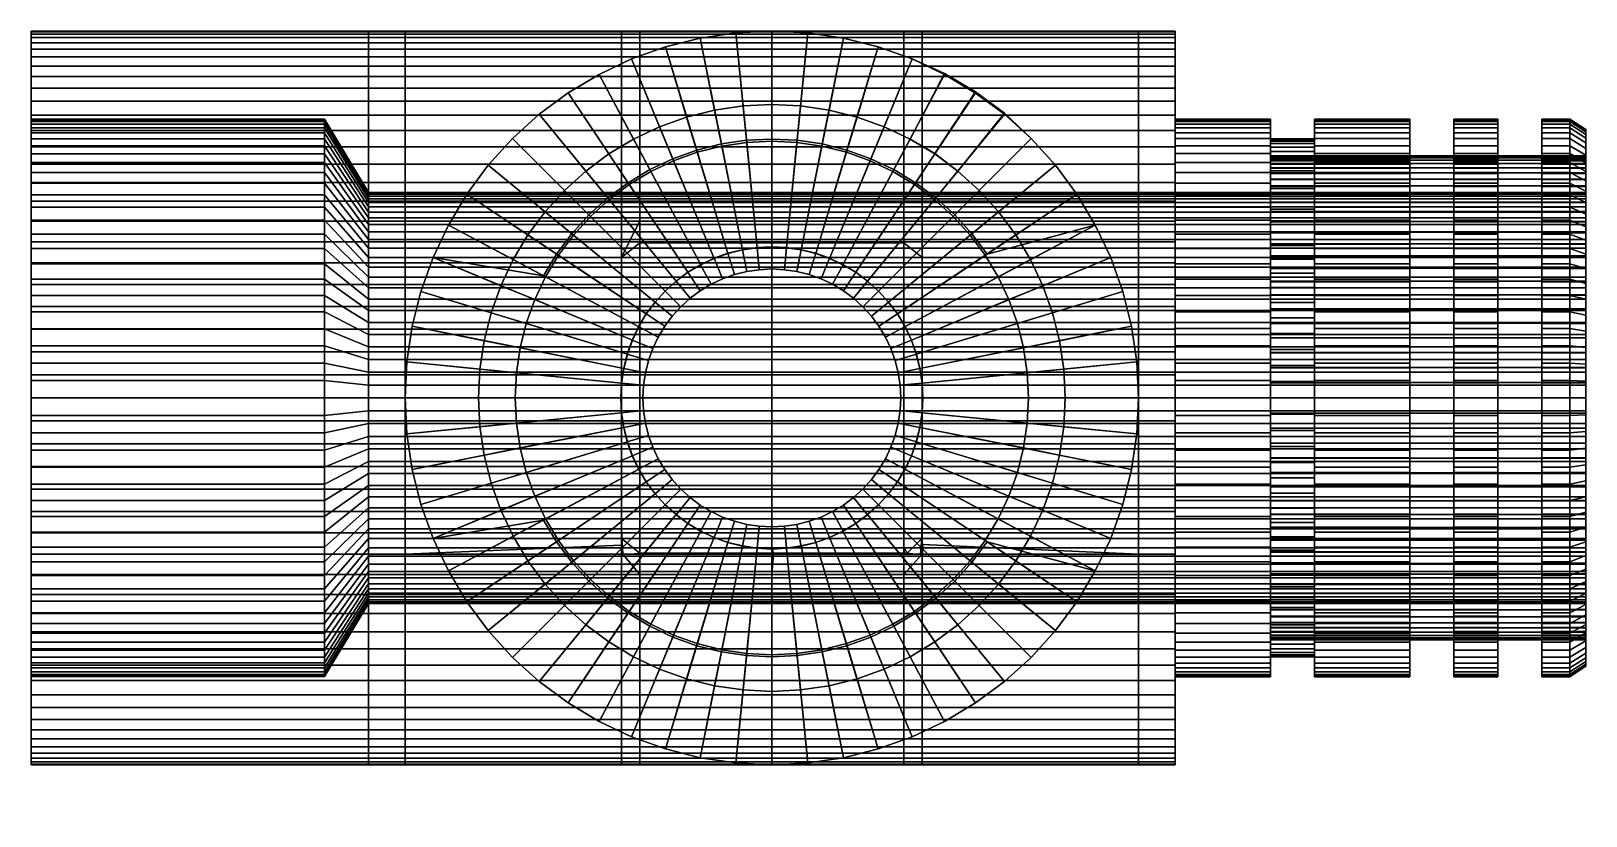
# Model space of a CAD drawing. Header units: millimetres. Extents: x -50 to 55, y -28 to 25.
import ezdxf

# ---------------------------------------------------------------- set-up
doc = ezdxf.new("R2010")
doc.units = ezdxf.units.MM
for name, color, linetype in [('ANELLO_SPE', 7, 'Continuous'), ('BASE', 7, 'Continuous'), ('CIRCOLO_LU', 7, 'Continuous'), ('CIRCOLOINT', 7, 'Continuous'), ('ORING1', 7, 'Continuous'), ('ORING2', 7, 'Continuous'), ('ORING3', 7, 'Continuous')]:
    doc.layers.add(name, color=color, linetype=linetype)
doc.styles.add('Annotative', font='arial.ttf')

msp = doc.modelspace()

# ---------------------------------------------------------------- texts
at = {"extrusion": (1, 1.79988e-16, -1.33263e-16), "style": 'Annotative'}
for s, height, p in [('Scala 1:1', 2.5, (4.15, 53.28)), ('VISTA    ', 6.487, (-28.53, 53.29))]:
    msp.add_text(s, height=height, dxfattribs=at).set_placement(p)

# ---------------------------------------------------------------- linework, layer by layer
at = {"layer": 'ANELLO_SPE', "lineweight": 5}
for points, invisible_edges in [([(37, 17.65, 0), (37, 17.62, -1.11), (34, 17.62, -1.11)], 12), ([(34, 17.62, -1.11), (34, 17.65, 0), (37, 17.65, 0)], 12), ([(37, 17.62, 1.11), (37, 17.65, 0), (34, 17.65, 0)], 12), ([(34, 17.65, 0), (34, 17.62, 1.11), (37, 17.62, 1.11)], 12), ([(34, 17.62, -1.11), (34, 17.65, 0), (34, 17.65, 0)], 12), ([(34, 17.65, 0), (34, 17.62, -1.11), (34, 17.62, -1.11)], 12), ([(34, 17.65, 0), (34, 17.65, 0), (34, 17.62, 1.11)], 12), ([(34, 17.65, 0), (34, 17.62, 1.11), (34, 17.62, 1.11)], 1), ([(34, 16.42, -1.03), (34, 16.45, 0), (34, 17.65, 0)], 12), ([(34, 17.65, 0), (34, 17.62, -1.11), (34, 16.42, -1.03)], 12), ([(34, 17.62, 1.11), (34, 17.65, 0), (34, 16.45, 0)], 12), ([(37, 17.62, -1.11), (37, 17.51, -2.21), (34, 17.51, -2.21)], 12), ([(34, 17.51, -2.21), (34, 17.62, -1.11), (37, 17.62, -1.11)], 12), ([(37, 17.51, 2.21), (37, 17.62, 1.11), (34, 17.62, 1.11)], 12), ([(34, 17.62, 1.11), (34, 17.51, 2.21), (37, 17.51, 2.21)], 12), ([(34, 17.51, -2.21), (34, 17.62, -1.11), (34, 17.62, -1.11)], 12), ([(34, 17.62, -1.11), (34, 17.51, -2.21), (34, 17.51, -2.21)], 12), ([(34, 17.62, 1.11), (34, 17.62, 1.11), (34, 17.51, 2.21)], 12), ([(34, 17.62, 1.11), (34, 17.51, 2.21), (34, 17.51, 2.21)], 1), ([(34, 16.32, -2.06), (34, 16.42, -1.03), (34, 17.62, -1.11)], 12), ([(34, 17.62, -1.11), (34, 17.51, -2.21), (34, 16.32, -2.06)], 12), ([(34, 16.45, 0), (34, 16.42, 1.03), (34, 17.62, 1.11)], 12), ([(34, 17.62, 1.11), (34, 16.42, 1.03), (34, 16.32, 2.06)], 12), ([(34, 17.62, 1.11), (34, 16.32, 2.06), (34, 17.51, 2.21)], 1), ([(37, 17.51, -2.21), (37, 17.34, -3.31), (34, 17.34, -3.31)], 12), ([(34, 17.34, -3.31), (34, 17.51, -2.21), (37, 17.51, -2.21)], 12), ([(37, 17.34, 3.31), (37, 17.51, 2.21), (34, 17.51, 2.21)], 12), ([(34, 17.51, 2.21), (34, 17.34, 3.31), (37, 17.34, 3.31)], 12), ([(34, 17.34, -3.31), (34, 17.51, -2.21), (34, 17.51, -2.21)], 12), ([(34, 17.51, -2.21), (34, 17.34, -3.31), (34, 17.34, -3.31)], 12), ([(34, 17.51, 2.21), (34, 17.51, 2.21), (34, 17.34, 3.31)], 12), ([(34, 17.51, 2.21), (34, 17.34, 3.31), (34, 17.34, 3.31)], 1), ([(34, 17.51, 2.21), (34, 16.32, 2.06), (34, 16.16, 3.08)], 12), ([(34, 17.51, 2.21), (34, 16.16, 3.08), (34, 17.34, 3.31)], 1), ([(34, 16.16, -3.08), (34, 16.32, -2.06), (34, 17.51, -2.21)], 12), ([(34, 17.51, -2.21), (34, 17.34, -3.31), (34, 16.16, -3.08)], 12), ([(37, 17.34, -3.31), (37, 17.1, -4.39), (34, 17.1, -4.39)], 12), ([(34, 17.1, -4.39), (34, 17.34, -3.31), (37, 17.34, -3.31)], 12), ([(37, 17.1, 4.39), (37, 17.34, 3.31), (34, 17.34, 3.31)], 12), ([(34, 17.34, 3.31), (34, 17.1, 4.39), (37, 17.1, 4.39)], 12), ([(34, 17.1, -4.39), (34, 17.34, -3.31), (34, 17.34, -3.31)], 12), ([(34, 17.34, -3.31), (34, 17.1, -4.39), (34, 17.1, -4.39)], 12), ([(34, 17.34, 3.31), (34, 17.34, 3.31), (34, 17.1, 4.39)], 12), ([(34, 17.34, 3.31), (34, 17.1, 4.39), (34, 17.1, 4.39)], 1), ([(34, 17.34, 3.31), (34, 16.16, 3.08), (34, 15.93, 4.09)], 12), ([(34, 17.34, 3.31), (34, 15.93, 4.09), (34, 17.1, 4.39)], 1), ([(34, 15.93, -4.09), (34, 16.16, -3.08), (34, 17.34, -3.31)], 12), ([(34, 17.34, -3.31), (34, 17.1, -4.39), (34, 15.93, -4.09)], 12), ([(37, 17.1, -4.39), (37, 16.79, -5.45), (34, 16.79, -5.45)], 12), ([(34, 16.79, -5.45), (34, 17.1, -4.39), (37, 17.1, -4.39)], 12), ([(37, 16.79, 5.46), (37, 17.1, 4.39), (34, 17.1, 4.39)], 12), ([(34, 17.1, 4.39), (34, 16.79, 5.46), (37, 16.79, 5.46)], 12), ([(34, 16.79, -5.45), (34, 17.1, -4.39), (34, 17.1, -4.39)], 12), ([(34, 17.1, -4.39), (34, 16.79, -5.45), (34, 16.79, -5.45)], 12), ([(34, 17.1, 4.39), (34, 17.1, 4.39), (34, 16.79, 5.46)], 12), ([(34, 17.1, 4.39), (34, 16.79, 5.46), (34, 16.79, 5.46)], 1), ([(34, 15.65, -5.08), (34, 15.93, -4.09), (34, 17.1, -4.39)], 12), ([(34, 17.1, -4.39), (34, 16.79, -5.45), (34, 15.65, -5.08)], 12), ([(34, 17.1, 4.39), (34, 15.93, 4.09), (34, 15.65, 5.08)], 12), ([(34, 17.1, 4.39), (34, 15.65, 5.08), (34, 16.79, 5.46)], 1), ([(37, 17.65, 0), (37, 17.65, 0), (37, 17.62, -1.11)], 12), ([(37, 17.62, -1.11), (37, 17.62, -1.11), (37, 17.65, 0)], 12), ([(37, 17.62, 1.11), (37, 17.62, 1.11), (37, 17.65, 0)], 2), ([(37, 17.62, 1.11), (37, 17.65, 0), (37, 17.65, 0)], 12), ([(37, 17.65, 0), (37, 16.45, 0), (37, 16.42, -1.03)], 12), ([(37, 16.42, -1.03), (37, 17.62, -1.11), (37, 17.65, 0)], 12), ([(37, 16.45, 0), (37, 17.65, 0), (37, 17.62, 1.11)], 12), ([(37, 17.62, -1.11), (37, 17.62, -1.11), (37, 17.51, -2.21)], 12), ([(37, 17.51, -2.21), (37, 17.51, -2.21), (37, 17.62, -1.11)], 12), ([(37, 17.51, 2.21), (37, 17.51, 2.21), (37, 17.62, 1.11)], 2), ([(37, 17.51, 2.21), (37, 17.62, 1.11), (37, 17.62, 1.11)], 12), ([(37, 17.62, -1.11), (37, 16.42, -1.03), (37, 16.32, -2.06)], 12), ([(37, 16.32, -2.06), (37, 17.51, -2.21), (37, 17.62, -1.11)], 12), ([(37, 17.51, 2.21), (37, 16.32, 2.06), (37, 17.62, 1.11)], 2), ([(37, 16.32, 2.06), (37, 16.42, 1.03), (37, 17.62, 1.11)], 12), ([(37, 17.62, 1.11), (37, 16.42, 1.03), (37, 16.45, 0)], 12), ([(37, 17.51, -2.21), (37, 17.51, -2.21), (37, 17.34, -3.31)], 12), ([(37, 17.34, -3.31), (37, 17.34, -3.31), (37, 17.51, -2.21)], 12), ([(37, 17.34, 3.31), (37, 17.34, 3.31), (37, 17.51, 2.21)], 2), ([(37, 17.34, 3.31), (37, 17.51, 2.21), (37, 17.51, 2.21)], 12), ([(37, 17.34, 3.31), (37, 16.16, 3.08), (37, 17.51, 2.21)], 2), ([(37, 16.16, 3.08), (37, 16.32, 2.06), (37, 17.51, 2.21)], 12), ([(37, 17.51, -2.21), (37, 16.32, -2.06), (37, 16.16, -3.08)], 12), ([(37, 16.16, -3.08), (37, 17.34, -3.31), (37, 17.51, -2.21)], 12), ([(37, 17.34, -3.31), (37, 17.34, -3.31), (37, 17.1, -4.39)], 12), ([(37, 17.1, -4.39), (37, 17.1, -4.39), (37, 17.34, -3.31)], 12), ([(37, 17.1, 4.39), (37, 17.1, 4.39), (37, 17.34, 3.31)], 2), ([(37, 17.1, 4.39), (37, 17.34, 3.31), (37, 17.34, 3.31)], 12), ([(37, 17.34, -3.31), (37, 16.16, -3.08), (37, 15.93, -4.09)], 12), ([(37, 15.93, -4.09), (37, 17.1, -4.39), (37, 17.34, -3.31)], 12), ([(37, 17.1, 4.39), (37, 15.93, 4.09), (37, 17.34, 3.31)], 2), ([(37, 15.93, 4.09), (37, 16.16, 3.08), (37, 17.34, 3.31)], 12), ([(37, 17.1, -4.39), (37, 17.1, -4.39), (37, 16.79, -5.45)], 12), ([(37, 16.79, -5.45), (37, 16.79, -5.45), (37, 17.1, -4.39)], 12), ([(37, 16.79, 5.46), (37, 16.79, 5.46), (37, 17.1, 4.39)], 2), ([(37, 16.79, 5.46), (37, 17.1, 4.39), (37, 17.1, 4.39)], 12), ([(37, 16.79, 5.46), (37, 15.65, 5.08), (37, 17.1, 4.39)], 2), ([(37, 15.65, 5.08), (37, 15.93, 4.09), (37, 17.1, 4.39)], 12), ([(37, 17.1, -4.39), (37, 15.93, -4.09), (37, 15.65, -5.08)], 12), ([(37, 15.65, -5.08), (37, 16.79, -5.45), (37, 17.1, -4.39)], 12), ([(37, 16.79, -5.45), (37, 16.41, -6.5), (34, 16.41, -6.5)], 12), ([(34, 16.41, -6.5), (34, 16.79, -5.45), (37, 16.79, -5.45)], 12), ([(37, 16.41, 6.5), (37, 16.79, 5.46), (34, 16.79, 5.46)], 12), ([(34, 16.79, 5.46), (34, 16.41, 6.5), (37, 16.41, 6.5)], 12), ([(34, 16.41, -6.5), (34, 16.79, -5.45), (34, 16.79, -5.45)], 12), ([(34, 16.79, -5.45), (34, 16.41, -6.5), (34, 16.41, -6.5)], 12), ([(34, 16.79, 5.46), (34, 16.79, 5.46), (34, 16.41, 6.5)], 12), ([(34, 16.79, 5.46), (34, 16.41, 6.5), (34, 16.41, 6.5)], 1), ([(34, 15.3, -6.05), (34, 15.65, -5.08), (34, 16.79, -5.45)], 12), ([(34, 16.79, -5.45), (34, 16.41, -6.5), (34, 15.3, -6.05)], 12), ([(34, 16.79, 5.46), (34, 15.65, 5.08), (34, 15.3, 6.06)], 12), ([(34, 16.79, 5.46), (34, 15.3, 6.06), (34, 16.41, 6.5)], 1), ([(37, 16.42, -1.03), (37, 16.45, 0), (34, 16.45, 0)], 12), ([(34, 16.45, 0), (34, 16.42, -1.03), (37, 16.42, -1.03)], 12), ([(37, 16.45, 0), (37, 16.42, 1.03), (34, 16.42, 1.03)], 12), ([(34, 16.42, 1.03), (34, 16.45, 0), (37, 16.45, 0)], 12), ([(37, 16.32, -2.06), (37, 16.42, -1.03), (34, 16.42, -1.03)], 12), ([(34, 16.42, -1.03), (34, 16.32, -2.06), (37, 16.32, -2.06)], 12), ([(37, 16.42, 1.03), (37, 16.32, 2.06), (34, 16.32, 2.06)], 12), ([(34, 16.32, 2.06), (34, 16.42, 1.03), (37, 16.42, 1.03)], 12), ([(37, 16.41, -6.5), (37, 15.97, -7.51), (34, 15.97, -7.51)], 12), ([(34, 15.97, -7.51), (34, 16.41, -6.5), (37, 16.41, -6.5)], 12), ([(37, 15.97, 7.52), (37, 16.41, 6.5), (34, 16.41, 6.5)], 12), ([(34, 16.41, 6.5), (34, 15.97, 7.52), (37, 15.97, 7.52)], 12), ([(34, 15.97, -7.51), (34, 16.41, -6.5), (34, 16.41, -6.5)], 12), ([(34, 16.41, -6.5), (34, 15.97, -7.51), (34, 15.97, -7.51)], 12), ([(34, 16.41, 6.5), (34, 16.41, 6.5), (34, 15.97, 7.52)], 12), ([(34, 16.41, 6.5), (34, 15.97, 7.52), (34, 15.97, 7.52)], 1), ([(34, 16.41, 6.5), (34, 15.3, 6.06), (34, 14.88, 7.01)], 12), ([(34, 16.41, 6.5), (34, 14.88, 7.01), (34, 15.97, 7.52)], 1), ([(34, 14.88, -7), (34, 15.3, -6.05), (34, 16.41, -6.5)], 12), ([(34, 16.41, -6.5), (34, 15.97, -7.51), (34, 14.88, -7)], 12), ([(37, 16.16, -3.08), (37, 16.32, -2.06), (34, 16.32, -2.06)], 12), ([(34, 16.32, -2.06), (34, 16.16, -3.08), (37, 16.16, -3.08)], 12), ([(37, 16.32, 2.06), (37, 16.16, 3.08), (34, 16.16, 3.08)], 12), ([(34, 16.16, 3.08), (34, 16.32, 2.06), (37, 16.32, 2.06)], 12), ([(37, 15.93, -4.09), (37, 16.16, -3.08), (34, 16.16, -3.08)], 12), ([(34, 16.16, -3.08), (34, 15.93, -4.09), (37, 15.93, -4.09)], 12), ([(37, 16.16, 3.08), (37, 15.93, 4.09), (34, 15.93, 4.09)], 12), ([(34, 15.93, 4.09), (34, 16.16, 3.08), (37, 16.16, 3.08)], 12), ([(37, 15.97, -7.51), (37, 15.47, -8.5), (34, 15.47, -8.5)], 12), ([(34, 15.47, -8.5), (34, 15.97, -7.51), (37, 15.97, -7.51)], 12), ([(37, 15.47, 8.5), (37, 15.97, 7.52), (34, 15.97, 7.52)], 12), ([(34, 15.97, 7.52), (34, 15.47, 8.5), (37, 15.47, 8.5)], 12), ([(34, 15.47, -8.5), (34, 15.97, -7.51), (34, 15.97, -7.51)], 12), ([(34, 15.97, -7.51), (34, 15.47, -8.5), (34, 15.47, -8.5)], 12), ([(34, 15.97, 7.52), (34, 15.97, 7.52), (34, 15.47, 8.5)], 12), ([(34, 15.97, 7.52), (34, 15.47, 8.5), (34, 15.47, 8.5)], 1), ([(34, 14.42, -7.92), (34, 14.88, -7), (34, 15.97, -7.51)], 12), ([(34, 15.97, -7.51), (34, 15.47, -8.5), (34, 14.42, -7.92)], 12), ([(34, 15.97, 7.52), (34, 14.88, 7.01), (34, 14.42, 7.93)], 12), ([(34, 15.97, 7.52), (34, 14.42, 7.93), (34, 15.47, 8.5)], 1), ([(37, 15.65, -5.08), (37, 15.93, -4.09), (34, 15.93, -4.09)], 12), ([(34, 15.93, -4.09), (34, 15.65, -5.08), (37, 15.65, -5.08)], 12), ([(37, 15.93, 4.09), (37, 15.65, 5.08), (34, 15.65, 5.08)], 12), ([(34, 15.65, 5.08), (34, 15.93, 4.09), (37, 15.93, 4.09)], 12), ([(37, 16.79, -5.45), (37, 16.79, -5.45), (37, 16.41, -6.5)], 12), ([(37, 16.41, -6.5), (37, 16.41, -6.5), (37, 16.79, -5.45)], 12), ([(37, 16.41, 6.5), (37, 16.41, 6.5), (37, 16.79, 5.46)], 2), ([(37, 16.41, 6.5), (37, 16.79, 5.46), (37, 16.79, 5.46)], 12), ([(37, 16.41, 6.5), (37, 15.3, 6.06), (37, 16.79, 5.46)], 2), ([(37, 15.3, 6.06), (37, 15.65, 5.08), (37, 16.79, 5.46)], 12), ([(37, 16.79, -5.45), (37, 15.65, -5.08), (37, 15.3, -6.05)], 12), ([(37, 15.3, -6.05), (37, 16.41, -6.5), (37, 16.79, -5.45)], 12), ([(37, 16.41, -6.5), (37, 16.41, -6.5), (37, 15.97, -7.51)], 12), ([(37, 15.97, -7.51), (37, 15.97, -7.51), (37, 16.41, -6.5)], 12), ([(37, 15.97, 7.52), (37, 15.97, 7.52), (37, 16.41, 6.5)], 2), ([(37, 15.97, 7.52), (37, 16.41, 6.5), (37, 16.41, 6.5)], 12), ([(37, 15.97, 7.52), (37, 14.88, 7.01), (37, 16.41, 6.5)], 2), ([(37, 14.88, 7.01), (37, 15.3, 6.06), (37, 16.41, 6.5)], 12), ([(37, 16.41, -6.5), (37, 15.3, -6.05), (37, 14.88, -7)], 12), ([(37, 14.88, -7), (37, 15.97, -7.51), (37, 16.41, -6.5)], 12), ([(37, 15.97, -7.51), (37, 15.97, -7.51), (37, 15.47, -8.5)], 12), ([(37, 15.47, -8.5), (37, 15.47, -8.5), (37, 15.97, -7.51)], 12), ([(37, 15.47, 8.5), (37, 15.47, 8.5), (37, 15.97, 7.52)], 2), ([(37, 15.47, 8.5), (37, 15.97, 7.52), (37, 15.97, 7.52)], 12), ([(37, 15.97, -7.51), (37, 14.88, -7), (37, 14.42, -7.92)], 12), ([(37, 14.42, -7.92), (37, 15.47, -8.5), (37, 15.97, -7.51)], 12), ([(37, 15.47, 8.5), (37, 14.42, 7.93), (37, 15.97, 7.52)], 2), ([(37, 14.42, 7.93), (37, 14.88, 7.01), (37, 15.97, 7.52)], 12), ([(37, 15.3, -6.05), (37, 15.65, -5.08), (34, 15.65, -5.08)], 12), ([(34, 15.65, -5.08), (34, 15.3, -6.05), (37, 15.3, -6.05)], 12), ([(37, 15.65, 5.08), (37, 15.3, 6.06), (34, 15.3, 6.06)], 12), ([(34, 15.3, 6.06), (34, 15.65, 5.08), (37, 15.65, 5.08)], 12), ([(37, 15.47, -8.5), (37, 14.9, -9.46), (34, 14.9, -9.46)], 12), ([(34, 14.9, -9.46), (34, 15.47, -8.5), (37, 15.47, -8.5)], 12), ([(37, 14.9, 9.46), (37, 15.47, 8.5), (34, 15.47, 8.5)], 12), ([(34, 15.47, 8.5), (34, 14.9, 9.46), (37, 14.9, 9.46)], 12), ([(34, 14.9, -9.46), (34, 15.47, -8.5), (34, 15.47, -8.5)], 12), ([(34, 15.47, -8.5), (34, 14.9, -9.46), (34, 14.9, -9.46)], 12), ([(34, 15.47, 8.5), (34, 15.47, 8.5), (34, 14.9, 9.46)], 12), ([(34, 15.47, 8.5), (34, 14.9, 9.46), (34, 14.9, 9.46)], 1), ([(34, 13.89, -8.81), (34, 14.42, -7.92), (34, 15.47, -8.5)], 12), ([(34, 15.47, -8.5), (34, 14.9, -9.46), (34, 13.89, -8.81)], 12), ([(34, 15.47, 8.5), (34, 14.42, 7.93), (34, 13.89, 8.82)], 12), ([(34, 15.47, 8.5), (34, 13.89, 8.82), (34, 14.9, 9.46)], 1), ([(37, 14.88, -7), (37, 15.3, -6.05), (34, 15.3, -6.05)], 12), ([(34, 15.3, -6.05), (34, 14.88, -7), (37, 14.88, -7)], 12), ([(37, 15.3, 6.06), (37, 14.88, 7.01), (34, 14.88, 7.01)], 12), ([(34, 14.88, 7.01), (34, 15.3, 6.06), (37, 15.3, 6.06)], 12), ([(37, 14.9, -9.46), (37, 14.28, -10.37), (34, 14.28, -10.37)], 12), ([(34, 14.28, -10.37), (34, 14.9, -9.46), (37, 14.9, -9.46)], 12), ([(37, 14.28, 10.38), (37, 14.9, 9.46), (34, 14.9, 9.46)], 12), ([(34, 14.9, 9.46), (34, 14.28, 10.38), (37, 14.28, 10.38)], 12), ([(34, 14.28, -10.37), (34, 14.9, -9.46), (34, 14.9, -9.46)], 12), ([(34, 14.9, -9.46), (34, 14.28, -10.37), (34, 14.28, -10.37)], 12), ([(34, 14.9, 9.46), (34, 14.9, 9.46), (34, 14.28, 10.38)], 12), ([(34, 14.9, 9.46), (34, 14.28, 10.38), (34, 14.28, 10.38)], 1), ([(34, 13.31, -9.67), (34, 13.89, -8.81), (34, 14.9, -9.46)], 12), ([(34, 14.9, -9.46), (34, 14.28, -10.37), (34, 13.31, -9.67)], 12), ([(34, 14.9, 9.46), (34, 13.89, 8.82), (34, 13.31, 9.67)], 12), ([(34, 14.9, 9.46), (34, 13.31, 9.67), (34, 14.28, 10.38)], 1), ([(37, 14.42, -7.92), (37, 14.88, -7), (34, 14.88, -7)], 12), ([(34, 14.88, -7), (34, 14.42, -7.92), (37, 14.42, -7.92)], 12), ([(37, 14.88, 7.01), (37, 14.42, 7.93), (34, 14.42, 7.93)], 12), ([(34, 14.42, 7.93), (34, 14.88, 7.01), (37, 14.88, 7.01)], 12), ([(37, 15.47, -8.5), (37, 15.47, -8.5), (37, 14.9, -9.46)], 12), ([(37, 14.9, -9.46), (37, 14.9, -9.46), (37, 15.47, -8.5)], 12), ([(37, 14.9, 9.46), (37, 14.9, 9.46), (37, 15.47, 8.5)], 2), ([(37, 14.9, 9.46), (37, 15.47, 8.5), (37, 15.47, 8.5)], 12), ([(37, 15.47, -8.5), (37, 14.42, -7.92), (37, 13.89, -8.81)], 12), ([(37, 13.89, -8.81), (37, 14.9, -9.46), (37, 15.47, -8.5)], 12), ([(37, 14.9, 9.46), (37, 13.89, 8.82), (37, 15.47, 8.5)], 2), ([(37, 13.89, 8.82), (37, 14.42, 7.93), (37, 15.47, 8.5)], 12), ([(37, 14.9, -9.46), (37, 14.9, -9.46), (37, 14.28, -10.37)], 12), ([(37, 14.28, -10.37), (37, 14.28, -10.37), (37, 14.9, -9.46)], 12), ([(37, 14.28, 10.38), (37, 14.28, 10.38), (37, 14.9, 9.46)], 2), ([(37, 14.28, 10.38), (37, 14.9, 9.46), (37, 14.9, 9.46)], 12), ([(37, 14.28, 10.38), (37, 13.31, 9.67), (37, 14.9, 9.46)], 2), ([(37, 13.31, 9.67), (37, 13.89, 8.82), (37, 14.9, 9.46)], 12), ([(37, 14.9, -9.46), (37, 13.89, -8.81), (37, 13.31, -9.67)], 12), ([(37, 13.31, -9.67), (37, 14.28, -10.37), (37, 14.9, -9.46)], 12), ([(37, 13.89, -8.81), (37, 14.42, -7.92), (34, 14.42, -7.92)], 12), ([(34, 14.42, -7.92), (34, 13.89, -8.81), (37, 13.89, -8.81)], 12), ([(37, 14.42, 7.93), (37, 13.89, 8.82), (34, 13.89, 8.82)], 12), ([(34, 13.89, 8.82), (34, 14.42, 7.93), (37, 14.42, 7.93)], 12), ([(37, 14.28, -10.37), (37, 13.6, -11.25), (34, 13.6, -11.25)], 12), ([(34, 13.6, -11.25), (34, 14.28, -10.37), (37, 14.28, -10.37)], 12), ([(37, 13.6, 11.25), (37, 14.28, 10.38), (34, 14.28, 10.38)], 12), ([(34, 14.28, 10.38), (34, 13.6, 11.25), (37, 13.6, 11.25)], 12), ([(34, 13.6, -11.25), (34, 14.28, -10.37), (34, 14.28, -10.37)], 12), ([(34, 14.28, -10.37), (34, 13.6, -11.25), (34, 13.6, -11.25)], 12), ([(34, 14.28, 10.38), (34, 14.28, 10.38), (34, 13.6, 11.25)], 12), ([(34, 14.28, 10.38), (34, 13.6, 11.25), (34, 13.6, 11.25)], 1), ([(34, 12.68, -10.48), (34, 13.31, -9.67), (34, 14.28, -10.37)], 12), ([(34, 14.28, -10.37), (34, 13.6, -11.25), (34, 12.68, -10.48)], 12), ([(34, 14.28, 10.38), (34, 13.31, 9.67), (34, 12.68, 10.49)], 12), ([(34, 14.28, 10.38), (34, 12.68, 10.49), (34, 13.6, 11.25)], 1), ([(37, 13.31, -9.67), (37, 13.89, -8.81), (34, 13.89, -8.81)], 12), ([(34, 13.89, -8.81), (34, 13.31, -9.67), (37, 13.31, -9.67)], 12), ([(37, 13.89, 8.82), (37, 13.31, 9.67), (34, 13.31, 9.67)], 12), ([(34, 13.31, 9.67), (34, 13.89, 8.82), (37, 13.89, 8.82)], 12), ([(37, 14.28, -10.37), (37, 14.28, -10.37), (37, 13.6, -11.25)], 12), ([(37, 13.6, -11.25), (37, 13.6, -11.25), (37, 14.28, -10.37)], 12), ([(37, 13.6, 11.25), (37, 13.6, 11.25), (37, 14.28, 10.38)], 2), ([(37, 13.6, 11.25), (37, 14.28, 10.38), (37, 14.28, 10.38)], 12), ([(37, 14.28, -10.37), (37, 13.31, -9.67), (37, 12.68, -10.48)], 12), ([(37, 12.68, -10.48), (37, 13.6, -11.25), (37, 14.28, -10.37)], 12), ([(37, 13.6, 11.25), (37, 12.68, 10.49), (37, 14.28, 10.38)], 2), ([(37, 12.68, 10.49), (37, 13.31, 9.67), (37, 14.28, 10.38)], 12), ([(37, 13.6, -11.25), (37, 12.87, -12.08), (34, 12.87, -12.08)], 12), ([(34, 12.87, -12.08), (34, 13.6, -11.25), (37, 13.6, -11.25)], 12), ([(37, 12.87, 12.08), (37, 13.6, 11.25), (34, 13.6, 11.25)], 12), ([(34, 13.6, 11.25), (34, 12.87, 12.08), (37, 12.87, 12.08)], 12), ([(34, 12.87, -12.08), (34, 13.6, -11.25), (34, 13.6, -11.25)], 12), ([(34, 13.6, -11.25), (34, 12.87, -12.08), (34, 12.87, -12.08)], 12), ([(34, 13.6, 11.25), (34, 13.6, 11.25), (34, 12.87, 12.08)], 12), ([(34, 13.6, 11.25), (34, 12.87, 12.08), (34, 12.87, 12.08)], 1), ([(34, 11.99, -11.26), (34, 12.68, -10.48), (34, 13.6, -11.25)], 12), ([(34, 13.6, -11.25), (34, 12.87, -12.08), (34, 11.99, -11.26)], 12), ([(34, 13.6, 11.25), (34, 12.68, 10.49), (34, 11.99, 11.26)], 12), ([(34, 13.6, 11.25), (34, 11.99, 11.26), (34, 12.87, 12.08)], 1), ([(37, 12.68, -10.48), (37, 13.31, -9.67), (34, 13.31, -9.67)], 12), ([(34, 13.31, -9.67), (34, 12.68, -10.48), (37, 12.68, -10.48)], 12), ([(37, 13.31, 9.67), (37, 12.68, 10.49), (34, 12.68, 10.49)], 12), ([(34, 12.68, 10.49), (34, 13.31, 9.67), (37, 13.31, 9.67)], 12), ([(37, 12.87, -12.08), (37, 12.08, -12.87), (34, 12.08, -12.87)], 12), ([(34, 12.08, -12.87), (34, 12.87, -12.08), (37, 12.87, -12.08)], 12), ([(37, 12.08, 12.87), (37, 12.87, 12.08), (34, 12.87, 12.08)], 12), ([(34, 12.87, 12.08), (34, 12.08, 12.87), (37, 12.08, 12.87)], 12), ([(34, 12.08, -12.87), (34, 12.87, -12.08), (34, 12.87, -12.08)], 12), ([(34, 12.87, -12.08), (34, 12.08, -12.87), (34, 12.08, -12.87)], 12), ([(34, 12.87, 12.08), (34, 12.87, 12.08), (34, 12.08, 12.87)], 12), ([(34, 12.87, 12.08), (34, 12.08, 12.87), (34, 12.08, 12.87)], 1), ([(34, 11.26, -11.99), (34, 11.99, -11.26), (34, 12.87, -12.08)], 12), ([(34, 12.87, -12.08), (34, 12.08, -12.87), (34, 11.26, -11.99)], 12), ([(34, 12.87, 12.08), (34, 11.99, 11.26), (34, 11.26, 11.99)], 12), ([(34, 12.87, 12.08), (34, 11.26, 11.99), (34, 12.08, 12.87)], 1), ([(37, 13.6, -11.25), (37, 13.6, -11.25), (37, 12.87, -12.08)], 12), ([(37, 12.87, -12.08), (37, 12.87, -12.08), (37, 13.6, -11.25)], 12), ([(37, 12.87, 12.08), (37, 12.87, 12.08), (37, 13.6, 11.25)], 2), ([(37, 12.87, 12.08), (37, 13.6, 11.25), (37, 13.6, 11.25)], 12), ([(37, 12.87, 12.08), (37, 11.99, 11.26), (37, 13.6, 11.25)], 2), ([(37, 11.99, 11.26), (37, 12.68, 10.49), (37, 13.6, 11.25)], 12), ([(37, 13.6, -11.25), (37, 12.68, -10.48), (37, 11.99, -11.26)], 12), ([(37, 11.99, -11.26), (37, 12.87, -12.08), (37, 13.6, -11.25)], 12), ([(37, 12.87, -12.08), (37, 12.87, -12.08), (37, 12.08, -12.87)], 12), ([(37, 12.08, -12.87), (37, 12.08, -12.87), (37, 12.87, -12.08)], 12), ([(37, 12.08, 12.87), (37, 12.08, 12.87), (37, 12.87, 12.08)], 2), ([(37, 12.08, 12.87), (37, 12.87, 12.08), (37, 12.87, 12.08)], 12), ([(37, 12.87, -12.08), (37, 11.99, -11.26), (37, 11.26, -11.99)], 12), ([(37, 11.26, -11.99), (37, 12.08, -12.87), (37, 12.87, -12.08)], 12), ([(37, 12.08, 12.87), (37, 11.26, 11.99), (37, 12.87, 12.08)], 2), ([(37, 11.26, 11.99), (37, 11.99, 11.26), (37, 12.87, 12.08)], 12), ([(37, 11.99, -11.26), (37, 12.68, -10.48), (34, 12.68, -10.48)], 12), ([(34, 12.68, -10.48), (34, 11.99, -11.26), (37, 11.99, -11.26)], 12), ([(37, 12.68, 10.49), (37, 11.99, 11.26), (34, 11.99, 11.26)], 12), ([(34, 11.99, 11.26), (34, 12.68, 10.49), (37, 12.68, 10.49)], 12), ([(37, 12.08, -12.87), (37, 11.25, -13.6), (34, 11.25, -13.6)], 12), ([(34, 11.25, -13.6), (34, 12.08, -12.87), (37, 12.08, -12.87)], 12), ([(37, 11.25, 13.6), (37, 12.08, 12.87), (34, 12.08, 12.87)], 12), ([(34, 12.08, 12.87), (34, 11.25, 13.6), (37, 11.25, 13.6)], 12), ([(34, 11.25, -13.6), (34, 12.08, -12.87), (34, 12.08, -12.87)], 12), ([(34, 12.08, -12.87), (34, 11.25, -13.6), (34, 11.25, -13.6)], 12), ([(34, 12.08, 12.87), (34, 12.08, 12.87), (34, 11.25, 13.6)], 12), ([(34, 12.08, 12.87), (34, 11.25, 13.6), (34, 11.25, 13.6)], 1), ([(34, 12.08, 12.87), (34, 11.26, 11.99), (34, 10.49, 12.68)], 12), ([(34, 12.08, 12.87), (34, 10.49, 12.68), (34, 11.25, 13.6)], 1), ([(34, 10.49, -12.67), (34, 11.26, -11.99), (34, 12.08, -12.87)], 12), ([(34, 12.08, -12.87), (34, 11.25, -13.6), (34, 10.49, -12.67)], 12), ([(37, 11.26, -11.99), (37, 11.99, -11.26), (34, 11.99, -11.26)], 12), ([(34, 11.99, -11.26), (34, 11.26, -11.99), (37, 11.26, -11.99)], 12), ([(37, 11.99, 11.26), (37, 11.26, 11.99), (34, 11.26, 11.99)], 12), ([(34, 11.26, 11.99), (34, 11.99, 11.26), (37, 11.99, 11.26)], 12), ([(37, 12.08, -12.87), (37, 12.08, -12.87), (37, 11.25, -13.6)], 12), ([(37, 11.25, -13.6), (37, 11.25, -13.6), (37, 12.08, -12.87)], 12), ([(37, 11.25, 13.6), (37, 11.25, 13.6), (37, 12.08, 12.87)], 2), ([(37, 11.25, 13.6), (37, 12.08, 12.87), (37, 12.08, 12.87)], 12), ([(37, 11.25, 13.6), (37, 10.49, 12.68), (37, 12.08, 12.87)], 2), ([(37, 10.49, 12.68), (37, 11.26, 11.99), (37, 12.08, 12.87)], 12), ([(37, 12.08, -12.87), (37, 11.26, -11.99), (37, 10.49, -12.67)], 12), ([(37, 10.49, -12.67), (37, 11.25, -13.6), (37, 12.08, -12.87)], 12), ([(37, 10.49, -12.67), (37, 11.26, -11.99), (34, 11.26, -11.99)], 12), ([(34, 11.26, -11.99), (34, 10.49, -12.67), (37, 10.49, -12.67)], 12), ([(37, 11.26, 11.99), (37, 10.49, 12.68), (34, 10.49, 12.68)], 12), ([(34, 10.49, 12.68), (34, 11.26, 11.99), (37, 11.26, 11.99)], 12), ([(37, 11.25, -13.6), (37, 10.38, -14.28), (34, 10.38, -14.28)], 12), ([(34, 10.38, -14.28), (34, 11.25, -13.6), (37, 11.25, -13.6)], 12), ([(37, 10.38, 14.28), (37, 11.25, 13.6), (34, 11.25, 13.6)], 12), ([(34, 11.25, 13.6), (34, 10.38, 14.28), (37, 10.38, 14.28)], 12), ([(34, 10.37, -14.28), (34, 11.25, -13.6), (34, 11.25, -13.6)], 12), ([(34, 11.25, -13.6), (34, 10.38, -14.28), (34, 10.37, -14.28)], 12), ([(34, 11.25, 13.6), (34, 11.25, 13.6), (34, 10.37, 14.28)], 12), ([(34, 11.25, 13.6), (34, 10.37, 14.28), (34, 10.38, 14.28)], 1), ([(34, 11.25, 13.6), (34, 10.49, 12.68), (34, 9.67, 13.31)], 12), ([(34, 11.25, 13.6), (34, 9.67, 13.31), (34, 10.37, 14.28)], 1), ([(34, 9.67, -13.31), (34, 10.49, -12.67), (34, 11.25, -13.6)], 12), ([(34, 11.25, -13.6), (34, 10.37, -14.28), (34, 9.67, -13.31)], 12), ([(37, 11.25, -13.6), (37, 11.25, -13.6), (37, 10.37, -14.28)], 12), ([(37, 10.37, -14.28), (37, 10.38, -14.28), (37, 11.25, -13.6)], 12), ([(37, 10.38, 14.28), (37, 10.37, 14.28), (37, 11.25, 13.6)], 2), ([(37, 10.37, 14.28), (37, 11.25, 13.6), (37, 11.25, 13.6)], 12), ([(37, 10.37, 14.28), (37, 9.67, 13.31), (37, 11.25, 13.6)], 2), ([(37, 9.67, 13.31), (37, 10.49, 12.68), (37, 11.25, 13.6)], 12), ([(37, 11.25, -13.6), (37, 10.49, -12.67), (37, 9.67, -13.31)], 12), ([(37, 9.67, -13.31), (37, 10.37, -14.28), (37, 11.25, -13.6)], 12), ([(37, 9.67, -13.31), (37, 10.49, -12.67), (34, 10.49, -12.67)], 12), ([(34, 10.49, -12.67), (34, 9.67, -13.31), (37, 9.67, -13.31)], 12), ([(37, 10.49, 12.68), (37, 9.67, 13.31), (34, 9.67, 13.31)], 12), ([(34, 9.67, 13.31), (34, 10.49, 12.68), (37, 10.49, 12.68)], 12), ([(37, 10.38, -14.28), (37, 9.46, -14.9), (34, 9.46, -14.9)], 12), ([(34, 9.46, -14.9), (34, 10.38, -14.28), (37, 10.38, -14.28)], 12), ([(37, 9.46, 14.9), (37, 10.38, 14.28), (34, 10.38, 14.28)], 12), ([(34, 10.38, 14.28), (34, 9.46, 14.9), (37, 9.46, 14.9)], 12), ([(34, 9.46, -14.9), (34, 10.37, -14.28), (34, 10.38, -14.28)], 12), ([(34, 10.38, -14.28), (34, 9.46, -14.9), (34, 9.46, -14.9)], 12), ([(34, 10.38, 14.28), (34, 10.37, 14.28), (34, 9.46, 14.9)], 12), ([(34, 10.38, 14.28), (34, 9.46, 14.9), (34, 9.46, 14.9)], 1), ([(34, 8.81, -13.89), (34, 9.67, -13.31), (34, 10.37, -14.28)], 12), ([(34, 10.37, -14.28), (34, 9.46, -14.9), (34, 8.81, -13.89)], 12), ([(34, 10.37, 14.28), (34, 9.67, 13.31), (34, 8.81, 13.89)], 12), ([(34, 10.37, 14.28), (34, 8.81, 13.89), (34, 9.46, 14.9)], 1), ([(37, 8.81, -13.89), (37, 9.67, -13.31), (34, 9.67, -13.31)], 12), ([(34, 9.67, -13.31), (34, 8.81, -13.89), (37, 8.81, -13.89)], 12), ([(37, 9.67, 13.31), (37, 8.81, 13.89), (34, 8.81, 13.89)], 12), ([(34, 8.81, 13.89), (34, 9.67, 13.31), (37, 9.67, 13.31)], 12), ([(37, 10.38, -14.28), (37, 10.37, -14.28), (37, 9.46, -14.9)], 12), ([(37, 9.46, -14.9), (37, 9.46, -14.9), (37, 10.38, -14.28)], 12), ([(37, 9.46, 14.9), (37, 9.46, 14.9), (37, 10.38, 14.28)], 2), ([(37, 9.46, 14.9), (37, 10.37, 14.28), (37, 10.38, 14.28)], 12), ([(37, 10.37, -14.28), (37, 9.67, -13.31), (37, 8.81, -13.89)], 12), ([(37, 8.81, -13.89), (37, 9.46, -14.9), (37, 10.37, -14.28)], 12), ([(37, 9.46, 14.9), (37, 8.81, 13.89), (37, 10.37, 14.28)], 2), ([(37, 8.81, 13.89), (37, 9.67, 13.31), (37, 10.37, 14.28)], 12), ([(37, 9.46, -14.9), (37, 8.5, -15.47), (34, 8.5, -15.47)], 12), ([(34, 8.5, -15.47), (34, 9.46, -14.9), (37, 9.46, -14.9)], 12), ([(37, 8.5, 15.47), (37, 9.46, 14.9), (34, 9.46, 14.9)], 12), ([(34, 9.46, 14.9), (34, 8.5, 15.47), (37, 8.5, 15.47)], 12), ([(34, 8.5, -15.47), (34, 9.46, -14.9), (34, 9.46, -14.9)], 12), ([(34, 9.46, -14.9), (34, 8.5, -15.47), (34, 8.5, -15.47)], 12), ([(34, 9.46, 14.9), (34, 9.46, 14.9), (34, 8.5, 15.47)], 12), ([(34, 9.46, 14.9), (34, 8.5, 15.47), (34, 8.5, 15.47)], 1), ([(34, 7.92, -14.41), (34, 8.81, -13.89), (34, 9.46, -14.9)], 12), ([(34, 9.46, -14.9), (34, 8.5, -15.47), (34, 7.92, -14.41)], 12), ([(34, 9.46, 14.9), (34, 8.81, 13.89), (34, 7.92, 14.42)], 12), ([(34, 9.46, 14.9), (34, 7.92, 14.42), (34, 8.5, 15.47)], 1), ([(37, 7.92, -14.41), (37, 8.81, -13.89), (34, 8.81, -13.89)], 12), ([(34, 8.81, -13.89), (34, 7.92, -14.41), (37, 7.92, -14.41)], 12), ([(37, 8.81, 13.89), (37, 7.92, 14.42), (34, 7.92, 14.42)], 12), ([(34, 7.92, 14.42), (34, 8.81, 13.89), (37, 8.81, 13.89)], 12), ([(37, 8.5, -15.47), (37, 7.52, -15.97), (34, 7.52, -15.97)], 12), ([(34, 7.52, -15.97), (34, 8.5, -15.47), (37, 8.5, -15.47)], 12), ([(37, 7.52, 15.97), (37, 8.5, 15.47), (34, 8.5, 15.47)], 12), ([(34, 8.5, 15.47), (34, 7.52, 15.97), (37, 7.52, 15.97)], 12), ([(34, 7.52, -15.97), (34, 8.5, -15.47), (34, 8.5, -15.47)], 12), ([(34, 8.5, -15.47), (34, 7.52, -15.97), (34, 7.52, -15.97)], 12), ([(34, 8.5, 15.47), (34, 8.5, 15.47), (34, 7.52, 15.97)], 12), ([(34, 8.5, 15.47), (34, 7.52, 15.97), (34, 7.52, 15.97)], 1), ([(34, 7, -14.88), (34, 7.92, -14.41), (34, 8.5, -15.47)], 12), ([(34, 8.5, -15.47), (34, 7.52, -15.97), (34, 7, -14.88)], 12), ([(34, 8.5, 15.47), (34, 7.92, 14.42), (34, 7, 14.89)], 12), ([(34, 8.5, 15.47), (34, 7, 14.89), (34, 7.52, 15.97)], 1), ([(37, 9.46, -14.9), (37, 9.46, -14.9), (37, 8.5, -15.47)], 12), ([(37, 8.5, -15.47), (37, 8.5, -15.47), (37, 9.46, -14.9)], 12), ([(37, 8.5, 15.47), (37, 8.5, 15.47), (37, 9.46, 14.9)], 2), ([(37, 8.5, 15.47), (37, 9.46, 14.9), (37, 9.46, 14.9)], 12), ([(37, 8.5, 15.47), (37, 7.92, 14.42), (37, 9.46, 14.9)], 2), ([(37, 7.92, 14.42), (37, 8.81, 13.89), (37, 9.46, 14.9)], 12), ([(37, 9.46, -14.9), (37, 8.81, -13.89), (37, 7.92, -14.41)], 12), ([(37, 7.92, -14.41), (37, 8.5, -15.47), (37, 9.46, -14.9)], 12), ([(37, 8.5, -15.47), (37, 8.5, -15.47), (37, 7.52, -15.97)], 12), ([(37, 7.52, -15.97), (37, 7.52, -15.97), (37, 8.5, -15.47)], 12), ([(37, 7.52, 15.97), (37, 7.52, 15.97), (37, 8.5, 15.47)], 2), ([(37, 7.52, 15.97), (37, 8.5, 15.47), (37, 8.5, 15.47)], 12), ([(37, 8.5, -15.47), (37, 7.92, -14.41), (37, 7, -14.88)], 12), ([(37, 7, -14.88), (37, 7.52, -15.97), (37, 8.5, -15.47)], 12), ([(37, 7.52, 15.97), (37, 7, 14.89), (37, 8.5, 15.47)], 2), ([(37, 7, 14.89), (37, 7.92, 14.42), (37, 8.5, 15.47)], 12), ([(37, 7, -14.88), (37, 7.92, -14.41), (34, 7.92, -14.41)], 12), ([(34, 7.92, -14.41), (34, 7, -14.88), (37, 7, -14.88)], 12), ([(37, 7.92, 14.42), (37, 7, 14.89), (34, 7, 14.89)], 12), ([(34, 7, 14.89), (34, 7.92, 14.42), (37, 7.92, 14.42)], 12), ([(37, 7.52, -15.97), (37, 6.5, -16.41), (34, 6.5, -16.41)], 12), ([(34, 6.5, -16.41), (34, 7.52, -15.97), (37, 7.52, -15.97)], 12), ([(37, 6.5, 16.41), (37, 7.52, 15.97), (34, 7.52, 15.97)], 12), ([(34, 7.52, 15.97), (34, 6.5, 16.41), (37, 6.5, 16.41)], 12), ([(34, 6.5, -16.41), (34, 7.52, -15.97), (34, 7.52, -15.97)], 12), ([(34, 7.52, -15.97), (34, 6.5, -16.41), (34, 6.5, -16.41)], 12), ([(34, 7.52, 15.97), (34, 7.52, 15.97), (34, 6.5, 16.41)], 12), ([(34, 7.52, 15.97), (34, 6.5, 16.41), (34, 6.5, 16.41)], 1), ([(34, 7.52, 15.97), (34, 7, 14.89), (34, 6.06, 15.3)], 12), ([(34, 7.52, 15.97), (34, 6.06, 15.3), (34, 6.5, 16.41)], 1), ([(34, 6.06, -15.29), (34, 7, -14.88), (34, 7.52, -15.97)], 12), ([(34, 7.52, -15.97), (34, 6.5, -16.41), (34, 6.06, -15.29)], 12), ([(37, 7.52, -15.97), (37, 7.52, -15.97), (37, 6.5, -16.41)], 12), ([(37, 6.5, -16.41), (37, 6.5, -16.41), (37, 7.52, -15.97)], 12), ([(37, 6.5, 16.41), (37, 6.5, 16.41), (37, 7.52, 15.97)], 2), ([(37, 6.5, 16.41), (37, 7.52, 15.97), (37, 7.52, 15.97)], 12), ([(37, 7.52, -15.97), (37, 7, -14.88), (37, 6.06, -15.29)], 12), ([(37, 6.06, -15.29), (37, 6.5, -16.41), (37, 7.52, -15.97)], 12), ([(37, 6.5, 16.41), (37, 6.06, 15.3), (37, 7.52, 15.97)], 2), ([(37, 6.06, 15.3), (37, 7, 14.89), (37, 7.52, 15.97)], 12), ([(37, 6.06, -15.29), (37, 7, -14.88), (34, 7, -14.88)], 12), ([(34, 7, -14.88), (34, 6.06, -15.29), (37, 6.06, -15.29)], 12), ([(37, 7, 14.89), (37, 6.06, 15.3), (34, 6.06, 15.3)], 12), ([(34, 6.06, 15.3), (34, 7, 14.89), (37, 7, 14.89)], 12), ([(37, 6.5, -16.41), (37, 5.45, -16.79), (34, 5.45, -16.79)], 12), ([(34, 5.45, -16.79), (34, 6.5, -16.41), (37, 6.5, -16.41)], 12), ([(37, 5.45, 16.79), (37, 6.5, 16.41), (34, 6.5, 16.41)], 12), ([(34, 6.5, 16.41), (34, 5.45, 16.79), (37, 5.45, 16.79)], 12), ([(34, 5.45, -16.79), (34, 6.5, -16.41), (34, 6.5, -16.41)], 12), ([(34, 6.5, -16.41), (34, 5.45, -16.79), (34, 5.45, -16.79)], 12), ([(34, 6.5, 16.41), (34, 6.5, 16.41), (34, 5.45, 16.79)], 12), ([(34, 6.5, 16.41), (34, 5.45, 16.79), (34, 5.45, 16.79)], 1), ([(34, 5.08, -15.64), (34, 6.06, -15.29), (34, 6.5, -16.41)], 12), ([(34, 6.5, -16.41), (34, 5.45, -16.79), (34, 5.08, -15.64)], 12), ([(34, 6.5, 16.41), (34, 6.06, 15.3), (34, 5.08, 15.65)], 12), ([(34, 6.5, 16.41), (34, 5.08, 15.65), (34, 5.45, 16.79)], 1), ([(37, 6.5, -16.41), (37, 6.5, -16.41), (37, 5.45, -16.79)], 12), ([(37, 5.45, -16.79), (37, 5.45, -16.79), (37, 6.5, -16.41)], 12), ([(37, 5.45, 16.79), (37, 5.45, 16.79), (37, 6.5, 16.41)], 2), ([(37, 5.45, 16.79), (37, 6.5, 16.41), (37, 6.5, 16.41)], 12), ([(37, 6.5, -16.41), (37, 6.06, -15.29), (37, 5.08, -15.64)], 12), ([(37, 5.08, -15.64), (37, 5.45, -16.79), (37, 6.5, -16.41)], 12), ([(37, 5.45, 16.79), (37, 5.08, 15.65), (37, 6.5, 16.41)], 2), ([(37, 5.08, 15.65), (37, 6.06, 15.3), (37, 6.5, 16.41)], 12), ([(37, 5.08, -15.64), (37, 6.06, -15.29), (34, 6.06, -15.29)], 12), ([(34, 6.06, -15.29), (34, 5.08, -15.64), (37, 5.08, -15.64)], 12), ([(37, 6.06, 15.3), (37, 5.08, 15.65), (34, 5.08, 15.65)], 12), ([(34, 5.08, 15.65), (34, 6.06, 15.3), (37, 6.06, 15.3)], 12), ([(37, 5.45, -16.79), (37, 4.39, -17.1), (34, 4.39, -17.1)], 12), ([(34, 4.39, -17.1), (34, 5.45, -16.79), (37, 5.45, -16.79)], 12), ([(37, 4.39, 17.1), (37, 5.45, 16.79), (34, 5.45, 16.79)], 12), ([(34, 5.45, 16.79), (34, 4.39, 17.1), (37, 4.39, 17.1)], 12), ([(34, 4.39, -17.1), (34, 5.45, -16.79), (34, 5.45, -16.79)], 12), ([(34, 5.45, -16.79), (34, 4.39, -17.1), (34, 4.39, -17.1)], 12), ([(34, 5.45, 16.79), (34, 5.45, 16.79), (34, 4.39, 17.1)], 12), ([(34, 5.45, 16.79), (34, 4.39, 17.1), (34, 4.39, 17.1)], 1), ([(34, 4.09, -15.93), (34, 5.08, -15.64), (34, 5.45, -16.79)], 12), ([(34, 5.45, -16.79), (34, 4.39, -17.1), (34, 4.09, -15.93)], 12), ([(34, 5.45, 16.79), (34, 5.08, 15.65), (34, 4.09, 15.93)], 12), ([(34, 5.45, 16.79), (34, 4.09, 15.93), (34, 4.39, 17.1)], 1), ([(37, 5.45, -16.79), (37, 5.45, -16.79), (37, 4.39, -17.1)], 12), ([(37, 4.39, -17.1), (37, 4.39, -17.1), (37, 5.45, -16.79)], 12), ([(37, 4.39, 17.1), (37, 4.39, 17.1), (37, 5.45, 16.79)], 2), ([(37, 4.39, 17.1), (37, 5.45, 16.79), (37, 5.45, 16.79)], 12), ([(37, 5.45, -16.79), (37, 5.08, -15.64), (37, 4.09, -15.93)], 12), ([(37, 4.09, -15.93), (37, 4.39, -17.1), (37, 5.45, -16.79)], 12), ([(37, 4.39, 17.1), (37, 4.09, 15.93), (37, 5.45, 16.79)], 2), ([(37, 4.09, 15.93), (37, 5.08, 15.65), (37, 5.45, 16.79)], 12), ([(37, 4.09, -15.93), (37, 5.08, -15.64), (34, 5.08, -15.64)], 12), ([(34, 5.08, -15.64), (34, 4.09, -15.93), (37, 4.09, -15.93)], 12), ([(37, 5.08, 15.65), (37, 4.09, 15.93), (34, 4.09, 15.93)], 12), ([(34, 4.09, 15.93), (34, 5.08, 15.65), (37, 5.08, 15.65)], 12), ([(37, 4.39, -17.1), (37, 3.31, -17.34), (34, 3.31, -17.34)], 12), ([(34, 3.31, -17.34), (34, 4.39, -17.1), (37, 4.39, -17.1)], 12), ([(37, 3.31, 17.34), (37, 4.39, 17.1), (34, 4.39, 17.1)], 12), ([(34, 4.39, 17.1), (34, 3.31, 17.34), (37, 3.31, 17.34)], 12), ([(34, 3.31, -17.34), (34, 4.39, -17.1), (34, 4.39, -17.1)], 12), ([(34, 4.39, -17.1), (34, 3.31, -17.34), (34, 3.31, -17.34)], 12), ([(34, 4.39, 17.1), (34, 4.39, 17.1), (34, 3.31, 17.34)], 12), ([(34, 4.39, 17.1), (34, 3.31, 17.34), (34, 3.31, 17.34)], 1), ([(34, 3.08, -16.16), (34, 4.09, -15.93), (34, 4.39, -17.1)], 12), ([(34, 4.39, -17.1), (34, 3.31, -17.34), (34, 3.08, -16.16)], 12), ([(34, 4.39, 17.1), (34, 4.09, 15.93), (34, 3.08, 16.16)], 12), ([(34, 4.39, 17.1), (34, 3.08, 16.16), (34, 3.31, 17.34)], 1), ([(37, 4.39, -17.1), (37, 4.39, -17.1), (37, 3.31, -17.34)], 12), ([(37, 3.31, -17.34), (37, 3.31, -17.34), (37, 4.39, -17.1)], 12), ([(37, 3.31, 17.34), (37, 3.31, 17.34), (37, 4.39, 17.1)], 2), ([(37, 3.31, 17.34), (37, 4.39, 17.1), (37, 4.39, 17.1)], 12), ([(37, 3.31, 17.34), (37, 3.08, 16.16), (37, 4.39, 17.1)], 2), ([(37, 3.08, 16.16), (37, 4.09, 15.93), (37, 4.39, 17.1)], 12), ([(37, 4.39, -17.1), (37, 4.09, -15.93), (37, 3.08, -16.16)], 12), ([(37, 3.08, -16.16), (37, 3.31, -17.34), (37, 4.39, -17.1)], 12), ([(37, 3.08, -16.16), (37, 4.09, -15.93), (34, 4.09, -15.93)], 12), ([(34, 4.09, -15.93), (34, 3.08, -16.16), (37, 3.08, -16.16)], 12), ([(37, 4.09, 15.93), (37, 3.08, 16.16), (34, 3.08, 16.16)], 12), ([(34, 3.08, 16.16), (34, 4.09, 15.93), (37, 4.09, 15.93)], 12), ([(37, 3.31, -17.34), (37, 2.21, -17.51), (34, 2.21, -17.51)], 12), ([(34, 2.21, -17.51), (34, 3.31, -17.34), (37, 3.31, -17.34)], 12), ([(37, 2.21, 17.51), (37, 3.31, 17.34), (34, 3.31, 17.34)], 12), ([(34, 3.31, 17.34), (34, 2.21, 17.51), (37, 2.21, 17.51)], 12), ([(34, 2.21, -17.51), (34, 3.31, -17.34), (34, 3.31, -17.34)], 12), ([(34, 3.31, -17.34), (34, 2.21, -17.51), (34, 2.21, -17.51)], 12), ([(34, 3.31, 17.34), (34, 3.31, 17.34), (34, 2.21, 17.51)], 12), ([(34, 3.31, 17.34), (34, 2.21, 17.51), (34, 2.21, 17.51)], 1), ([(34, 3.31, 17.34), (34, 3.08, 16.16), (34, 2.06, 16.32)], 12), ([(34, 3.31, 17.34), (34, 2.06, 16.32), (34, 2.21, 17.51)], 1), ([(34, 2.06, -16.32), (34, 3.08, -16.16), (34, 3.31, -17.34)], 12), ([(34, 3.31, -17.34), (34, 2.21, -17.51), (34, 2.06, -16.32)], 12), ([(37, 3.31, -17.34), (37, 3.31, -17.34), (37, 2.21, -17.51)], 12), ([(37, 2.21, -17.51), (37, 2.21, -17.51), (37, 3.31, -17.34)], 12), ([(37, 2.21, 17.51), (37, 2.21, 17.51), (37, 3.31, 17.34)], 2), ([(37, 2.21, 17.51), (37, 3.31, 17.34), (37, 3.31, 17.34)], 12), ([(37, 3.31, -17.34), (37, 3.08, -16.16), (37, 2.06, -16.32)], 12), ([(37, 2.06, -16.32), (37, 2.21, -17.51), (37, 3.31, -17.34)], 12), ([(37, 2.21, 17.51), (37, 2.06, 16.32), (37, 3.31, 17.34)], 2), ([(37, 2.06, 16.32), (37, 3.08, 16.16), (37, 3.31, 17.34)], 12), ([(37, 2.06, -16.32), (37, 3.08, -16.16), (34, 3.08, -16.16)], 12), ([(34, 3.08, -16.16), (34, 2.06, -16.32), (37, 2.06, -16.32)], 12), ([(37, 3.08, 16.16), (37, 2.06, 16.32), (34, 2.06, 16.32)], 12), ([(34, 2.06, 16.32), (34, 3.08, 16.16), (37, 3.08, 16.16)], 12), ([(37, 2.21, -17.51), (37, 1.11, -17.62), (34, 1.11, -17.62)], 12), ([(34, 1.11, -17.62), (34, 2.21, -17.51), (37, 2.21, -17.51)], 12), ([(37, 1.11, 17.62), (37, 2.21, 17.51), (34, 2.21, 17.51)], 12), ([(34, 2.21, 17.51), (34, 1.11, 17.62), (37, 1.11, 17.62)], 12), ([(34, 1.11, -17.62), (34, 2.21, -17.51), (34, 2.21, -17.51)], 12), ([(34, 2.21, -17.51), (34, 1.11, -17.62), (34, 1.11, -17.62)], 12), ([(34, 2.21, 17.51), (34, 2.21, 17.51), (34, 1.11, 17.62)], 12), ([(34, 2.21, 17.51), (34, 1.11, 17.62), (34, 1.11, 17.62)], 1), ([(34, 2.21, 17.51), (34, 2.06, 16.32), (34, 1.03, 16.42)], 12), ([(34, 2.21, 17.51), (34, 1.03, 16.42), (34, 1.11, 17.62)], 1), ([(34, 1.03, -16.42), (34, 2.06, -16.32), (34, 2.21, -17.51)], 12), ([(34, 2.21, -17.51), (34, 1.11, -17.62), (34, 1.03, -16.42)], 12), ([(37, 2.21, -17.51), (37, 2.21, -17.51), (37, 1.11, -17.62)], 12), ([(37, 1.11, -17.62), (37, 1.11, -17.62), (37, 2.21, -17.51)], 12), ([(37, 1.11, 17.62), (37, 1.11, 17.62), (37, 2.21, 17.51)], 2), ([(37, 1.11, 17.62), (37, 2.21, 17.51), (37, 2.21, 17.51)], 12), ([(37, 1.11, 17.62), (37, 1.03, 16.42), (37, 2.21, 17.51)], 2), ([(37, 1.03, 16.42), (37, 2.06, 16.32), (37, 2.21, 17.51)], 12), ([(37, 2.21, -17.51), (37, 2.06, -16.32), (37, 1.03, -16.42)], 12), ([(37, 1.03, -16.42), (37, 1.11, -17.62), (37, 2.21, -17.51)], 12), ([(37, 1.03, -16.42), (37, 2.06, -16.32), (34, 2.06, -16.32)], 12), ([(34, 2.06, -16.32), (34, 1.03, -16.42), (37, 1.03, -16.42)], 12), ([(37, 2.06, 16.32), (37, 1.03, 16.42), (34, 1.03, 16.42)], 12), ([(34, 1.03, 16.42), (34, 2.06, 16.32), (37, 2.06, 16.32)], 12), ([(37, 1.11, -17.62), (37, 0, -17.65), (34, 0, -17.65)], 12), ([(34, 0, -17.65), (34, 1.11, -17.62), (37, 1.11, -17.62)], 12), ([(37, 0, 17.65), (37, 1.11, 17.62), (34, 1.11, 17.62)], 12), ([(34, 1.11, 17.62), (34, 0, 17.65), (37, 0, 17.65)], 12), ([(34, 0, -17.65), (34, 1.11, -17.62), (34, 1.11, -17.62)], 12), ([(34, 1.11, -17.62), (34, 0, -17.65), (34, 0, -17.65)], 12), ([(34, 1.11, 17.62), (34, 1.11, 17.62), (34, 0, 17.65)], 12), ([(34, 1.11, 17.62), (34, 0, 17.65), (34, 0, 17.65)], 1), ([(34, 1.11, 17.62), (34, 1.03, 16.42), (34, 0, 16.45)], 12), ([(34, 1.11, 17.62), (34, 0, 16.45), (34, 0, 17.65)], 1), ([(34, 0, -16.45), (34, 1.03, -16.42), (34, 1.11, -17.62)], 12), ([(34, 1.11, -17.62), (34, 0, -17.65), (34, 0, -16.45)], 12), ([(37, 1.11, -17.62), (37, 1.11, -17.62), (37, 0, -17.65)], 12), ([(37, 0, -17.65), (37, 0, -17.65), (37, 1.11, -17.62)], 12), ([(37, 0, 17.65), (37, 0, 17.65), (37, 1.11, 17.62)], 2), ([(37, 0, 17.65), (37, 1.11, 17.62), (37, 1.11, 17.62)], 12), ([(37, 0, 17.65), (37, 0, 16.45), (37, 1.11, 17.62)], 2), ([(37, 0, 16.45), (37, 1.03, 16.42), (37, 1.11, 17.62)], 12), ([(37, 1.11, -17.62), (37, 1.03, -16.42), (37, 0, -16.45)], 12), ([(37, 0, -16.45), (37, 0, -17.65), (37, 1.11, -17.62)], 12), ([(37, 0, -16.45), (37, 1.03, -16.42), (34, 1.03, -16.42)], 12), ([(34, 1.03, -16.42), (34, 0, -16.45), (37, 0, -16.45)], 12), ([(34, 0, 16.45), (34, 1.03, 16.42), (37, 1.03, 16.42)], 12), ([(34, 0, 16.45), (37, 1.03, 16.42), (37, 0, 16.45)], 1), ([(37, -1.11, 17.62), (37, 0, 17.65), (34, 0, 17.65)], 12), ([(34, 0, 17.65), (34, -1.11, 17.62), (37, -1.11, 17.62)], 12), ([(37, 0, -17.65), (37, -1.11, -17.62), (34, -1.11, -17.62)], 12), ([(34, -1.11, -17.62), (34, 0, -17.65), (37, 0, -17.65)], 12), ([(37, 0, 16.45), (37, -1.03, 16.42), (34, -1.03, 16.42)], 12), ([(34, -1.03, 16.42), (34, 0, 16.45), (37, 0, 16.45)], 12), ([(37, -1.03, -16.42), (37, 0, -16.45), (34, 0, -16.45)], 12), ([(34, 0, -16.45), (34, -1.03, -16.42), (37, -1.03, -16.42)], 12), ([(34, 0, 17.65), (34, 0, 17.65), (34, -1.11, 17.62)], 2), ([(34, 0, 17.65), (34, -1.11, 17.62), (34, -1.11, 17.62)], 12), ([(34, -1.11, -17.62), (34, -1.11, -17.62), (34, 0, -17.65)], 12), ([(34, 0, -17.65), (34, 0, -17.65), (34, -1.11, -17.62)], 12), ([(34, -1.11, -17.62), (34, -1.03, -16.42), (34, 0, -16.45)], 12), ([(34, 0, -16.45), (34, 0, -17.65), (34, -1.11, -17.62)], 12), ([(34, 0, 17.65), (34, 0, 16.45), (34, -1.11, 17.62)], 2), ([(34, 0, 16.45), (34, -1.03, 16.42), (34, -1.11, 17.62)], 12), ([(37, -1.11, 17.62), (37, -1.11, 17.62), (37, 0, 17.65)], 12), ([(37, -1.11, 17.62), (37, 0, 17.65), (37, 0, 17.65)], 1), ([(37, 0, -17.65), (37, -1.11, -17.62), (37, -1.11, -17.62)], 12), ([(37, -1.11, -17.62), (37, 0, -17.65), (37, 0, -17.65)], 12), ([(37, 0, -16.45), (37, -1.03, -16.42), (37, -1.11, -17.62)], 12), ([(37, -1.11, -17.62), (37, 0, -17.65), (37, 0, -16.45)], 12), ([(37, -1.11, 17.62), (37, -1.03, 16.42), (37, 0, 16.45)], 12), ([(37, -1.11, 17.62), (37, 0, 16.45), (37, 0, 17.65)], 1), ([(37, -1.03, 16.42), (37, -2.06, 16.32), (34, -2.06, 16.32)], 12), ([(34, -2.06, 16.32), (34, -1.03, 16.42), (37, -1.03, 16.42)], 12), ([(37, -2.06, -16.32), (37, -1.03, -16.42), (34, -1.03, -16.42)], 12), ([(34, -1.03, -16.42), (34, -2.06, -16.32), (37, -2.06, -16.32)], 12), ([(34, -2.21, -17.51), (34, -2.06, -16.32), (34, -1.03, -16.42)], 12), ([(34, -1.03, -16.42), (34, -1.11, -17.62), (34, -2.21, -17.51)], 12), ([(34, -1.11, 17.62), (34, -1.03, 16.42), (34, -2.21, 17.51)], 2), ([(34, -1.03, 16.42), (34, -2.06, 16.32), (34, -2.21, 17.51)], 12), ([(37, -2.21, 17.51), (37, -2.06, 16.32), (37, -1.03, 16.42)], 12), ([(37, -2.21, 17.51), (37, -1.03, 16.42), (37, -1.11, 17.62)], 1), ([(37, -1.03, -16.42), (37, -2.06, -16.32), (37, -2.21, -17.51)], 12), ([(37, -2.21, -17.51), (37, -1.11, -17.62), (37, -1.03, -16.42)], 12), ([(37, -2.21, 17.51), (37, -1.11, 17.62), (34, -1.11, 17.62)], 12), ([(34, -1.11, 17.62), (34, -2.21, 17.51), (37, -2.21, 17.51)], 12), ([(37, -1.11, -17.62), (37, -2.21, -17.51), (34, -2.21, -17.51)], 12), ([(34, -2.21, -17.51), (34, -1.11, -17.62), (37, -1.11, -17.62)], 12), ([(34, -1.11, 17.62), (34, -1.11, 17.62), (34, -2.21, 17.51)], 2), ([(34, -1.11, 17.62), (34, -2.21, 17.51), (34, -2.21, 17.51)], 12), ([(34, -2.21, -17.51), (34, -2.21, -17.51), (34, -1.11, -17.62)], 12), ([(34, -1.11, -17.62), (34, -1.11, -17.62), (34, -2.21, -17.51)], 12), ([(37, -2.06, 16.32), (37, -3.08, 16.16), (34, -3.08, 16.16)], 12), ([(34, -3.08, 16.16), (34, -2.06, 16.32), (37, -2.06, 16.32)], 12), ([(37, -3.08, -16.16), (37, -2.06, -16.32), (34, -2.06, -16.32)], 12), ([(34, -2.06, -16.32), (34, -3.08, -16.16), (37, -3.08, -16.16)], 12), ([(34, -3.31, -17.34), (34, -3.08, -16.16), (34, -2.06, -16.32)], 12), ([(34, -2.06, -16.32), (34, -2.21, -17.51), (34, -3.31, -17.34)], 12), ([(34, -2.21, 17.51), (34, -2.06, 16.32), (34, -3.31, 17.34)], 2), ([(34, -2.06, 16.32), (34, -3.08, 16.16), (34, -3.31, 17.34)], 12), ([(37, -2.21, 17.51), (37, -2.21, 17.51), (37, -1.11, 17.62)], 12), ([(37, -2.21, 17.51), (37, -1.11, 17.62), (37, -1.11, 17.62)], 1), ([(37, -1.11, -17.62), (37, -2.21, -17.51), (37, -2.21, -17.51)], 12), ([(37, -2.21, -17.51), (37, -1.11, -17.62), (37, -1.11, -17.62)], 12), ([(37, -2.06, -16.32), (37, -3.08, -16.16), (37, -3.31, -17.34)], 12), ([(37, -3.31, -17.34), (37, -2.21, -17.51), (37, -2.06, -16.32)], 12), ([(37, -3.31, 17.34), (37, -3.08, 16.16), (37, -2.06, 16.32)], 12), ([(37, -3.31, 17.34), (37, -2.06, 16.32), (37, -2.21, 17.51)], 1), ([(37, -3.31, 17.34), (37, -2.21, 17.51), (34, -2.21, 17.51)], 12), ([(34, -2.21, 17.51), (34, -3.31, 17.34), (37, -3.31, 17.34)], 12), ([(37, -2.21, -17.51), (37, -3.31, -17.34), (34, -3.31, -17.34)], 12), ([(34, -3.31, -17.34), (34, -2.21, -17.51), (37, -2.21, -17.51)], 12), ([(34, -2.21, 17.51), (34, -2.21, 17.51), (34, -3.31, 17.34)], 2), ([(34, -2.21, 17.51), (34, -3.31, 17.34), (34, -3.31, 17.34)], 12), ([(34, -3.31, -17.34), (34, -3.31, -17.34), (34, -2.21, -17.51)], 12), ([(34, -2.21, -17.51), (34, -2.21, -17.51), (34, -3.31, -17.34)], 12), ([(37, -3.08, 16.16), (37, -4.09, 15.93), (34, -4.09, 15.93)], 12), ([(34, -4.09, 15.93), (34, -3.08, 16.16), (37, -3.08, 16.16)], 12), ([(37, -4.09, -15.93), (37, -3.08, -16.16), (34, -3.08, -16.16)], 12), ([(34, -3.08, -16.16), (34, -4.09, -15.93), (37, -4.09, -15.93)], 12), ([(34, -4.39, -17.1), (34, -4.09, -15.93), (34, -3.08, -16.16)], 12), ([(34, -3.08, -16.16), (34, -3.31, -17.34), (34, -4.39, -17.1)], 12), ([(34, -3.31, 17.34), (34, -3.08, 16.16), (34, -4.39, 17.1)], 2), ([(34, -3.08, 16.16), (34, -4.09, 15.93), (34, -4.39, 17.1)], 12), ([(37, -3.31, 17.34), (37, -3.31, 17.34), (37, -2.21, 17.51)], 12), ([(37, -3.31, 17.34), (37, -2.21, 17.51), (37, -2.21, 17.51)], 1), ([(37, -2.21, -17.51), (37, -3.31, -17.34), (37, -3.31, -17.34)], 12), ([(37, -3.31, -17.34), (37, -2.21, -17.51), (37, -2.21, -17.51)], 12), ([(37, -3.08, -16.16), (37, -4.09, -15.93), (37, -4.39, -17.1)], 12), ([(37, -4.39, -17.1), (37, -3.31, -17.34), (37, -3.08, -16.16)], 12), ([(37, -4.39, 17.1), (37, -4.09, 15.93), (37, -3.08, 16.16)], 12), ([(37, -4.39, 17.1), (37, -3.08, 16.16), (37, -3.31, 17.34)], 1), ([(37, -4.39, 17.1), (37, -3.31, 17.34), (34, -3.31, 17.34)], 12), ([(34, -3.31, 17.34), (34, -4.39, 17.1), (37, -4.39, 17.1)], 12), ([(37, -3.31, -17.34), (37, -4.39, -17.1), (34, -4.39, -17.1)], 12), ([(34, -4.39, -17.1), (34, -3.31, -17.34), (37, -3.31, -17.34)], 12), ([(34, -3.31, 17.34), (34, -3.31, 17.34), (34, -4.39, 17.1)], 2), ([(34, -3.31, 17.34), (34, -4.39, 17.1), (34, -4.39, 17.1)], 12), ([(34, -4.39, -17.1), (34, -4.39, -17.1), (34, -3.31, -17.34)], 12), ([(34, -3.31, -17.34), (34, -3.31, -17.34), (34, -4.39, -17.1)], 12), ([(37, -4.09, 15.93), (37, -5.08, 15.65), (34, -5.08, 15.65)], 12), ([(34, -5.08, 15.65), (34, -4.09, 15.93), (37, -4.09, 15.93)], 12), ([(37, -5.08, -15.64), (37, -4.09, -15.93), (34, -4.09, -15.93)], 12), ([(34, -4.09, -15.93), (34, -5.08, -15.64), (37, -5.08, -15.64)], 12), ([(34, -5.45, -16.79), (34, -5.08, -15.64), (34, -4.09, -15.93)], 12), ([(34, -4.09, -15.93), (34, -4.39, -17.1), (34, -5.45, -16.79)], 12), ([(34, -4.39, 17.1), (34, -4.09, 15.93), (34, -5.45, 16.79)], 2), ([(34, -4.09, 15.93), (34, -5.08, 15.65), (34, -5.45, 16.79)], 12), ([(37, -4.39, 17.1), (37, -4.39, 17.1), (37, -3.31, 17.34)], 12), ([(37, -4.39, 17.1), (37, -3.31, 17.34), (37, -3.31, 17.34)], 1), ([(37, -3.31, -17.34), (37, -4.39, -17.1), (37, -4.39, -17.1)], 12), ([(37, -4.39, -17.1), (37, -3.31, -17.34), (37, -3.31, -17.34)], 12), ([(37, -5.45, 16.79), (37, -5.08, 15.65), (37, -4.09, 15.93)], 12), ([(37, -5.45, 16.79), (37, -4.09, 15.93), (37, -4.39, 17.1)], 1), ([(37, -4.09, -15.93), (37, -5.08, -15.64), (37, -5.45, -16.79)], 12), ([(37, -5.45, -16.79), (37, -4.39, -17.1), (37, -4.09, -15.93)], 12), ([(37, -4.39, -17.1), (37, -5.45, -16.79), (34, -5.45, -16.79)], 12), ([(34, -5.45, -16.79), (34, -4.39, -17.1), (37, -4.39, -17.1)], 12), ([(34, -4.39, 17.1), (34, -4.39, 17.1), (34, -5.45, 16.79)], 2), ([(34, -4.39, 17.1), (34, -5.45, 16.79), (34, -5.45, 16.79)], 12), ([(34, -5.45, -16.79), (34, -5.45, -16.79), (34, -4.39, -17.1)], 12), ([(34, -4.39, -17.1), (34, -4.39, -17.1), (34, -5.45, -16.79)], 12), ([(37, -5.45, 16.79), (37, -4.39, 17.1), (34, -4.39, 17.1)], 12), ([(34, -4.39, 17.1), (34, -5.45, 16.79), (37, -5.45, 16.79)], 12), ([(37, -5.08, 15.65), (37, -6.06, 15.3), (34, -6.06, 15.3)], 12), ([(34, -6.06, 15.3), (34, -5.08, 15.65), (37, -5.08, 15.65)], 12), ([(37, -6.06, -15.29), (37, -5.08, -15.64), (34, -5.08, -15.64)], 12), ([(34, -5.08, -15.64), (34, -6.06, -15.29), (37, -6.06, -15.29)], 12), ([(34, -5.45, 16.79), (34, -5.08, 15.65), (34, -6.5, 16.41)], 2), ([(34, -5.08, 15.65), (34, -6.06, 15.3), (34, -6.5, 16.41)], 12), ([(34, -6.5, -16.41), (34, -6.06, -15.29), (34, -5.08, -15.64)], 12), ([(34, -5.08, -15.64), (34, -5.45, -16.79), (34, -6.5, -16.41)], 12), ([(37, -5.45, 16.79), (37, -5.45, 16.79), (37, -4.39, 17.1)], 12), ([(37, -5.45, 16.79), (37, -4.39, 17.1), (37, -4.39, 17.1)], 1), ([(37, -4.39, -17.1), (37, -5.45, -16.79), (37, -5.45, -16.79)], 12), ([(37, -5.45, -16.79), (37, -4.39, -17.1), (37, -4.39, -17.1)], 12), ([(37, -5.08, -15.64), (37, -6.06, -15.29), (37, -6.5, -16.41)], 12), ([(37, -6.5, -16.41), (37, -5.45, -16.79), (37, -5.08, -15.64)], 12), ([(37, -6.5, 16.41), (37, -6.06, 15.3), (37, -5.08, 15.65)], 12), ([(37, -6.5, 16.41), (37, -5.08, 15.65), (37, -5.45, 16.79)], 1), ([(37, -6.5, 16.41), (37, -5.45, 16.79), (34, -5.45, 16.79)], 12), ([(34, -5.45, 16.79), (34, -6.5, 16.41), (37, -6.5, 16.41)], 12), ([(37, -5.45, -16.79), (37, -6.5, -16.41), (34, -6.5, -16.41)], 12), ([(34, -6.5, -16.41), (34, -5.45, -16.79), (37, -5.45, -16.79)], 12), ([(34, -5.45, 16.79), (34, -5.45, 16.79), (34, -6.5, 16.41)], 2), ([(34, -5.45, 16.79), (34, -6.5, 16.41), (34, -6.5, 16.41)], 12), ([(34, -6.5, -16.41), (34, -6.5, -16.41), (34, -5.45, -16.79)], 12), ([(34, -5.45, -16.79), (34, -5.45, -16.79), (34, -6.5, -16.41)], 12), ([(37, -6.06, 15.3), (37, -7, 14.89), (34, -7, 14.89)], 12), ([(34, -7, 14.89), (34, -6.06, 15.3), (37, -6.06, 15.3)], 12), ([(37, -7, -14.88), (37, -6.06, -15.29), (34, -6.06, -15.29)], 12), ([(34, -6.06, -15.29), (34, -7, -14.88), (37, -7, -14.88)], 12), ([(34, -7.52, -15.97), (34, -7, -14.88), (34, -6.06, -15.29)], 12), ([(34, -6.06, -15.29), (34, -6.5, -16.41), (34, -7.52, -15.97)], 12), ([(34, -6.5, 16.41), (34, -6.06, 15.3), (34, -7.52, 15.97)], 2), ([(34, -6.06, 15.3), (34, -7, 14.89), (34, -7.52, 15.97)], 12), ([(37, -6.5, 16.41), (37, -6.5, 16.41), (37, -5.45, 16.79)], 12), ([(37, -6.5, 16.41), (37, -5.45, 16.79), (37, -5.45, 16.79)], 1), ([(37, -5.45, -16.79), (37, -6.5, -16.41), (37, -6.5, -16.41)], 12), ([(37, -6.5, -16.41), (37, -5.45, -16.79), (37, -5.45, -16.79)], 12), ([(37, -7.52, 15.97), (37, -7, 14.89), (37, -6.06, 15.3)], 12), ([(37, -7.52, 15.97), (37, -6.06, 15.3), (37, -6.5, 16.41)], 1), ([(37, -6.06, -15.29), (37, -7, -14.88), (37, -7.52, -15.97)], 12), ([(37, -7.52, -15.97), (37, -6.5, -16.41), (37, -6.06, -15.29)], 12), ([(37, -7.52, 15.97), (37, -6.5, 16.41), (34, -6.5, 16.41)], 12), ([(34, -6.5, 16.41), (34, -7.52, 15.97), (37, -7.52, 15.97)], 12), ([(37, -6.5, -16.41), (37, -7.52, -15.97), (34, -7.52, -15.97)], 12), ([(34, -7.52, -15.97), (34, -6.5, -16.41), (37, -6.5, -16.41)], 12), ([(34, -6.5, 16.41), (34, -6.5, 16.41), (34, -7.52, 15.97)], 2), ([(34, -6.5, 16.41), (34, -7.52, 15.97), (34, -7.52, 15.97)], 12), ([(34, -7.52, -15.97), (34, -7.52, -15.97), (34, -6.5, -16.41)], 12), ([(34, -6.5, -16.41), (34, -6.5, -16.41), (34, -7.52, -15.97)], 12), ([(37, -7, 14.89), (37, -7.92, 14.42), (34, -7.92, 14.42)], 12), ([(34, -7.92, 14.42), (34, -7, 14.89), (37, -7, 14.89)], 12), ([(37, -7.92, -14.41), (37, -7, -14.88), (34, -7, -14.88)], 12), ([(34, -7, -14.88), (34, -7.92, -14.41), (37, -7.92, -14.41)], 12), ([(34, -7.52, 15.97), (34, -7, 14.89), (34, -8.5, 15.47)], 2), ([(34, -7, 14.89), (34, -7.92, 14.42), (34, -8.5, 15.47)], 12), ([(34, -8.5, -15.47), (34, -7.92, -14.41), (34, -7, -14.88)], 12), ([(34, -7, -14.88), (34, -7.52, -15.97), (34, -8.5, -15.47)], 12), ([(37, -7.52, 15.97), (37, -7.52, 15.97), (37, -6.5, 16.41)], 12), ([(37, -7.52, 15.97), (37, -6.5, 16.41), (37, -6.5, 16.41)], 1), ([(37, -6.5, -16.41), (37, -7.52, -15.97), (37, -7.52, -15.97)], 12), ([(37, -7.52, -15.97), (37, -6.5, -16.41), (37, -6.5, -16.41)], 12), ([(37, -8.5, 15.47), (37, -7.92, 14.42), (37, -7, 14.89)], 12), ([(37, -8.5, 15.47), (37, -7, 14.89), (37, -7.52, 15.97)], 1), ([(37, -7, -14.88), (37, -7.92, -14.41), (37, -8.5, -15.47)], 12), ([(37, -8.5, -15.47), (37, -7.52, -15.97), (37, -7, -14.88)], 12), ([(37, -8.5, 15.47), (37, -7.52, 15.97), (34, -7.52, 15.97)], 12), ([(34, -7.52, 15.97), (34, -8.5, 15.47), (37, -8.5, 15.47)], 12), ([(37, -7.52, -15.97), (37, -8.5, -15.47), (34, -8.5, -15.47)], 12), ([(34, -8.5, -15.47), (34, -7.52, -15.97), (37, -7.52, -15.97)], 12), ([(34, -7.52, 15.97), (34, -7.52, 15.97), (34, -8.5, 15.47)], 2), ([(34, -7.52, 15.97), (34, -8.5, 15.47), (34, -8.5, 15.47)], 12), ([(34, -8.5, -15.47), (34, -8.5, -15.47), (34, -7.52, -15.97)], 12), ([(34, -7.52, -15.97), (34, -7.52, -15.97), (34, -8.5, -15.47)], 12), ([(37, -7.92, 14.42), (37, -8.81, 13.89), (34, -8.81, 13.89)], 12), ([(34, -8.81, 13.89), (34, -7.92, 14.42), (37, -7.92, 14.42)], 12), ([(37, -8.81, -13.89), (37, -7.92, -14.41), (34, -7.92, -14.41)], 12), ([(34, -7.92, -14.41), (34, -8.81, -13.89), (37, -8.81, -13.89)], 12), ([(34, -8.5, 15.47), (34, -7.92, 14.42), (34, -9.46, 14.9)], 2), ([(34, -7.92, 14.42), (34, -8.81, 13.89), (34, -9.46, 14.9)], 12), ([(34, -9.46, -14.9), (34, -8.81, -13.89), (34, -7.92, -14.41)], 12), ([(34, -7.92, -14.41), (34, -8.5, -15.47), (34, -9.46, -14.9)], 12), ([(37, -8.5, 15.47), (37, -8.5, 15.47), (37, -7.52, 15.97)], 12), ([(37, -8.5, 15.47), (37, -7.52, 15.97), (37, -7.52, 15.97)], 1), ([(37, -7.52, -15.97), (37, -8.5, -15.47), (37, -8.5, -15.47)], 12), ([(37, -8.5, -15.47), (37, -7.52, -15.97), (37, -7.52, -15.97)], 12), ([(37, -9.46, 14.9), (37, -8.81, 13.89), (37, -7.92, 14.42)], 12), ([(37, -9.46, 14.9), (37, -7.92, 14.42), (37, -8.5, 15.47)], 1), ([(37, -7.92, -14.41), (37, -8.81, -13.89), (37, -9.46, -14.9)], 12), ([(37, -9.46, -14.9), (37, -8.5, -15.47), (37, -7.92, -14.41)], 12), ([(37, -9.46, 14.9), (37, -8.5, 15.47), (34, -8.5, 15.47)], 12), ([(34, -8.5, 15.47), (34, -9.46, 14.9), (37, -9.46, 14.9)], 12), ([(37, -8.5, -15.47), (37, -9.46, -14.9), (34, -9.46, -14.9)], 12), ([(34, -9.46, -14.9), (34, -8.5, -15.47), (37, -8.5, -15.47)], 12), ([(34, -8.5, 15.47), (34, -8.5, 15.47), (34, -9.46, 14.9)], 2), ([(34, -8.5, 15.47), (34, -9.46, 14.9), (34, -9.46, 14.9)], 12), ([(34, -9.46, -14.9), (34, -9.46, -14.9), (34, -8.5, -15.47)], 12), ([(34, -8.5, -15.47), (34, -8.5, -15.47), (34, -9.46, -14.9)], 12), ([(37, -8.81, 13.89), (37, -9.67, 13.31), (34, -9.67, 13.31)], 12), ([(34, -9.67, 13.31), (34, -8.81, 13.89), (37, -8.81, 13.89)], 12), ([(37, -9.67, -13.31), (37, -8.81, -13.89), (34, -8.81, -13.89)], 12), ([(34, -8.81, -13.89), (34, -9.67, -13.31), (37, -9.67, -13.31)], 12), ([(34, -9.46, 14.9), (34, -8.81, 13.89), (34, -10.37, 14.28)], 2), ([(34, -8.81, 13.89), (34, -9.67, 13.31), (34, -10.37, 14.28)], 12), ([(34, -10.37, -14.28), (34, -9.67, -13.31), (34, -8.81, -13.89)], 12), ([(34, -8.81, -13.89), (34, -9.46, -14.9), (34, -10.37, -14.28)], 12), ([(37, -10.38, 14.28), (37, -9.46, 14.9), (34, -9.46, 14.9)], 12), ([(34, -9.46, 14.9), (34, -10.38, 14.28), (37, -10.38, 14.28)], 12), ([(37, -9.46, -14.9), (37, -10.38, -14.28), (34, -10.38, -14.28)], 12), ([(34, -10.38, -14.28), (34, -9.46, -14.9), (37, -9.46, -14.9)], 12), ([(34, -9.46, 14.9), (34, -9.46, 14.9), (34, -10.38, 14.28)], 2), ([(34, -9.46, 14.9), (34, -10.37, 14.28), (34, -10.38, 14.28)], 12), ([(34, -10.38, -14.28), (34, -10.37, -14.28), (34, -9.46, -14.9)], 12), ([(34, -9.46, -14.9), (34, -9.46, -14.9), (34, -10.38, -14.28)], 12), ([(37, -9.46, 14.9), (37, -9.46, 14.9), (37, -8.5, 15.47)], 12), ([(37, -9.46, 14.9), (37, -8.5, 15.47), (37, -8.5, 15.47)], 1), ([(37, -8.5, -15.47), (37, -9.46, -14.9), (37, -9.46, -14.9)], 12), ([(37, -9.46, -14.9), (37, -8.5, -15.47), (37, -8.5, -15.47)], 12), ([(37, -8.81, -13.89), (37, -9.67, -13.31), (37, -10.37, -14.28)], 12), ([(37, -10.37, -14.28), (37, -9.46, -14.9), (37, -8.81, -13.89)], 12), ([(37, -10.37, 14.28), (37, -9.67, 13.31), (37, -8.81, 13.89)], 12), ([(37, -10.37, 14.28), (37, -8.81, 13.89), (37, -9.46, 14.9)], 1), ([(37, -10.38, 14.28), (37, -10.37, 14.28), (37, -9.46, 14.9)], 12), ([(37, -10.38, 14.28), (37, -9.46, 14.9), (37, -9.46, 14.9)], 1), ([(37, -9.46, -14.9), (37, -10.37, -14.28), (37, -10.38, -14.28)], 12), ([(37, -10.38, -14.28), (37, -9.46, -14.9), (37, -9.46, -14.9)], 12), ([(37, -9.67, 13.31), (37, -10.49, 12.68), (34, -10.49, 12.68)], 12), ([(34, -10.49, 12.68), (34, -9.67, 13.31), (37, -9.67, 13.31)], 12), ([(37, -10.49, -12.67), (37, -9.67, -13.31), (34, -9.67, -13.31)], 12), ([(34, -9.67, -13.31), (34, -10.49, -12.67), (37, -10.49, -12.67)], 12), ([(34, -10.37, 14.28), (34, -9.67, 13.31), (34, -11.25, 13.6)], 2), ([(34, -9.67, 13.31), (34, -10.49, 12.68), (34, -11.25, 13.6)], 12), ([(34, -11.25, -13.6), (34, -10.49, -12.67), (34, -9.67, -13.31)], 12), ([(34, -9.67, -13.31), (34, -10.37, -14.28), (34, -11.25, -13.6)], 12), ([(34, -10.38, 14.28), (34, -10.37, 14.28), (34, -11.25, 13.6)], 2), ([(34, -10.37, 14.28), (34, -11.25, 13.6), (34, -11.25, 13.6)], 12), ([(34, -11.25, -13.6), (34, -11.25, -13.6), (34, -10.37, -14.28)], 12), ([(34, -10.37, -14.28), (34, -10.38, -14.28), (34, -11.25, -13.6)], 12), ([(37, -11.25, 13.6), (37, -10.38, 14.28), (34, -10.38, 14.28)], 12), ([(34, -10.38, 14.28), (34, -11.25, 13.6), (37, -11.25, 13.6)], 12), ([(37, -10.38, -14.28), (37, -11.25, -13.6), (34, -11.25, -13.6)], 12), ([(34, -11.25, -13.6), (34, -10.38, -14.28), (37, -10.38, -14.28)], 12), ([(37, -10.49, 12.68), (37, -11.26, 11.99), (34, -11.26, 11.99)], 12), ([(34, -11.26, 11.99), (34, -10.49, 12.68), (37, -10.49, 12.68)], 12), ([(37, -11.26, -11.99), (37, -10.49, -12.67), (34, -10.49, -12.67)], 12), ([(34, -10.49, -12.67), (34, -11.26, -11.99), (37, -11.26, -11.99)], 12), ([(34, -11.25, 13.6), (34, -10.49, 12.68), (34, -12.08, 12.87)], 2), ([(34, -10.49, 12.68), (34, -11.26, 11.99), (34, -12.08, 12.87)], 12), ([(34, -12.08, -12.87), (34, -11.26, -11.99), (34, -10.49, -12.67)], 12), ([(34, -10.49, -12.67), (34, -11.25, -13.6), (34, -12.08, -12.87)], 12), ([(37, -9.67, -13.31), (37, -10.49, -12.67), (37, -11.25, -13.6)], 12), ([(37, -11.25, -13.6), (37, -10.37, -14.28), (37, -9.67, -13.31)], 12), ([(37, -11.25, 13.6), (37, -10.49, 12.68), (37, -9.67, 13.31)], 12), ([(37, -11.25, 13.6), (37, -9.67, 13.31), (37, -10.37, 14.28)], 1), ([(37, -11.25, 13.6), (37, -11.25, 13.6), (37, -10.37, 14.28)], 12), ([(37, -11.25, 13.6), (37, -10.37, 14.28), (37, -10.38, 14.28)], 1), ([(37, -10.37, -14.28), (37, -11.25, -13.6), (37, -11.25, -13.6)], 12), ([(37, -11.25, -13.6), (37, -10.38, -14.28), (37, -10.37, -14.28)], 12), ([(37, -12.08, 12.87), (37, -11.26, 11.99), (37, -10.49, 12.68)], 12), ([(37, -12.08, 12.87), (37, -10.49, 12.68), (37, -11.25, 13.6)], 1), ([(37, -10.49, -12.67), (37, -11.26, -11.99), (37, -12.08, -12.87)], 12), ([(37, -12.08, -12.87), (37, -11.25, -13.6), (37, -10.49, -12.67)], 12), ([(37, -12.08, 12.87), (37, -11.25, 13.6), (34, -11.25, 13.6)], 12), ([(34, -11.25, 13.6), (34, -12.08, 12.87), (37, -12.08, 12.87)], 12), ([(37, -11.25, -13.6), (37, -12.08, -12.87), (34, -12.08, -12.87)], 12), ([(34, -12.08, -12.87), (34, -11.25, -13.6), (37, -11.25, -13.6)], 12), ([(34, -11.25, 13.6), (34, -11.25, 13.6), (34, -12.08, 12.87)], 2), ([(34, -11.25, 13.6), (34, -12.08, 12.87), (34, -12.08, 12.87)], 12), ([(34, -12.08, -12.87), (34, -12.08, -12.87), (34, -11.25, -13.6)], 12), ([(34, -11.25, -13.6), (34, -11.25, -13.6), (34, -12.08, -12.87)], 12), ([(37, -11.26, 11.99), (37, -11.99, 11.26), (34, -11.99, 11.26)], 12), ([(34, -11.99, 11.26), (34, -11.26, 11.99), (37, -11.26, 11.99)], 12), ([(37, -11.99, -11.26), (37, -11.26, -11.99), (34, -11.26, -11.99)], 12), ([(34, -11.26, -11.99), (34, -11.99, -11.26), (37, -11.99, -11.26)], 12), ([(34, -12.08, 12.87), (34, -11.26, 11.99), (34, -12.87, 12.08)], 2), ([(34, -11.26, 11.99), (34, -11.99, 11.26), (34, -12.87, 12.08)], 12), ([(34, -12.87, -12.08), (34, -11.99, -11.26), (34, -11.26, -11.99)], 12), ([(34, -11.26, -11.99), (34, -12.08, -12.87), (34, -12.87, -12.08)], 12), ([(37, -12.08, 12.87), (37, -12.08, 12.87), (37, -11.25, 13.6)], 12), ([(37, -12.08, 12.87), (37, -11.25, 13.6), (37, -11.25, 13.6)], 1), ([(37, -11.25, -13.6), (37, -12.08, -12.87), (37, -12.08, -12.87)], 12), ([(37, -12.08, -12.87), (37, -11.25, -13.6), (37, -11.25, -13.6)], 12), ([(37, -12.87, 12.08), (37, -11.99, 11.26), (37, -11.26, 11.99)], 12), ([(37, -12.87, 12.08), (37, -11.26, 11.99), (37, -12.08, 12.87)], 1), ([(37, -11.26, -11.99), (37, -11.99, -11.26), (37, -12.87, -12.08)], 12), ([(37, -12.87, -12.08), (37, -12.08, -12.87), (37, -11.26, -11.99)], 12), ([(37, -11.99, 11.26), (37, -12.68, 10.49), (34, -12.68, 10.49)], 12), ([(34, -12.68, 10.49), (34, -11.99, 11.26), (37, -11.99, 11.26)], 12), ([(37, -12.68, -10.48), (37, -11.99, -11.26), (34, -11.99, -11.26)], 12), ([(34, -11.99, -11.26), (34, -12.68, -10.48), (37, -12.68, -10.48)], 12), ([(34, -12.87, 12.08), (34, -11.99, 11.26), (34, -13.6, 11.25)], 2), ([(34, -11.99, 11.26), (34, -12.68, 10.49), (34, -13.6, 11.25)], 12), ([(34, -13.6, -11.25), (34, -12.68, -10.48), (34, -11.99, -11.26)], 12), ([(34, -11.99, -11.26), (34, -12.87, -12.08), (34, -13.6, -11.25)], 12), ([(37, -12.87, 12.08), (37, -12.08, 12.87), (34, -12.08, 12.87)], 12), ([(34, -12.08, 12.87), (34, -12.87, 12.08), (37, -12.87, 12.08)], 12), ([(37, -12.08, -12.87), (37, -12.87, -12.08), (34, -12.87, -12.08)], 12), ([(34, -12.87, -12.08), (34, -12.08, -12.87), (37, -12.08, -12.87)], 12), ([(34, -12.08, 12.87), (34, -12.08, 12.87), (34, -12.87, 12.08)], 2), ([(34, -12.08, 12.87), (34, -12.87, 12.08), (34, -12.87, 12.08)], 12), ([(34, -12.87, -12.08), (34, -12.87, -12.08), (34, -12.08, -12.87)], 12), ([(34, -12.08, -12.87), (34, -12.08, -12.87), (34, -12.87, -12.08)], 12), ([(37, -12.68, 10.49), (37, -13.31, 9.67), (34, -13.31, 9.67)], 12), ([(34, -13.31, 9.67), (34, -12.68, 10.49), (37, -12.68, 10.49)], 12), ([(37, -13.31, -9.67), (37, -12.68, -10.48), (34, -12.68, -10.48)], 12), ([(34, -12.68, -10.48), (34, -13.31, -9.67), (37, -13.31, -9.67)], 12), ([(34, -14.28, -10.37), (34, -13.31, -9.67), (34, -12.68, -10.48)], 12), ([(34, -12.68, -10.48), (34, -13.6, -11.25), (34, -14.28, -10.37)], 12), ([(34, -13.6, 11.25), (34, -12.68, 10.49), (34, -14.28, 10.38)], 2), ([(34, -12.68, 10.49), (34, -13.31, 9.67), (34, -14.28, 10.38)], 12), ([(37, -11.99, -11.26), (37, -12.68, -10.48), (37, -13.6, -11.25)], 12), ([(37, -13.6, -11.25), (37, -12.87, -12.08), (37, -11.99, -11.26)], 12), ([(37, -13.6, 11.25), (37, -12.68, 10.49), (37, -11.99, 11.26)], 12), ([(37, -13.6, 11.25), (37, -11.99, 11.26), (37, -12.87, 12.08)], 1), ([(37, -12.87, 12.08), (37, -12.87, 12.08), (37, -12.08, 12.87)], 12), ([(37, -12.87, 12.08), (37, -12.08, 12.87), (37, -12.08, 12.87)], 1), ([(37, -12.08, -12.87), (37, -12.87, -12.08), (37, -12.87, -12.08)], 12), ([(37, -12.87, -12.08), (37, -12.08, -12.87), (37, -12.08, -12.87)], 12), ([(37, -12.68, -10.48), (37, -13.31, -9.67), (37, -14.28, -10.37)], 12), ([(37, -14.28, -10.37), (37, -13.6, -11.25), (37, -12.68, -10.48)], 12), ([(37, -14.28, 10.38), (37, -13.31, 9.67), (37, -12.68, 10.49)], 12), ([(37, -14.28, 10.38), (37, -12.68, 10.49), (37, -13.6, 11.25)], 1), ([(37, -13.6, 11.25), (37, -12.87, 12.08), (34, -12.87, 12.08)], 12), ([(34, -12.87, 12.08), (34, -13.6, 11.25), (37, -13.6, 11.25)], 12), ([(37, -12.87, -12.08), (37, -13.6, -11.25), (34, -13.6, -11.25)], 12), ([(34, -13.6, -11.25), (34, -12.87, -12.08), (37, -12.87, -12.08)], 12), ([(34, -12.87, 12.08), (34, -12.87, 12.08), (34, -13.6, 11.25)], 2), ([(34, -12.87, 12.08), (34, -13.6, 11.25), (34, -13.6, 11.25)], 12), ([(34, -13.6, -11.25), (34, -13.6, -11.25), (34, -12.87, -12.08)], 12), ([(34, -12.87, -12.08), (34, -12.87, -12.08), (34, -13.6, -11.25)], 12), ([(37, -13.31, 9.67), (37, -13.89, 8.82), (34, -13.89, 8.82)], 12), ([(34, -13.89, 8.82), (34, -13.31, 9.67), (37, -13.31, 9.67)], 12), ([(37, -13.89, -8.81), (37, -13.31, -9.67), (34, -13.31, -9.67)], 12), ([(34, -13.31, -9.67), (34, -13.89, -8.81), (37, -13.89, -8.81)], 12), ([(34, -14.9, -9.46), (34, -13.89, -8.81), (34, -13.31, -9.67)], 12), ([(34, -13.31, -9.67), (34, -14.28, -10.37), (34, -14.9, -9.46)], 12), ([(34, -14.28, 10.38), (34, -13.31, 9.67), (34, -14.9, 9.46)], 2), ([(34, -13.31, 9.67), (34, -13.89, 8.82), (34, -14.9, 9.46)], 12), ([(37, -14.28, 10.38), (37, -13.6, 11.25), (34, -13.6, 11.25)], 12), ([(34, -13.6, 11.25), (34, -14.28, 10.38), (37, -14.28, 10.38)], 12), ([(37, -13.6, -11.25), (37, -14.28, -10.37), (34, -14.28, -10.37)], 12), ([(34, -14.28, -10.37), (34, -13.6, -11.25), (37, -13.6, -11.25)], 12), ([(34, -13.6, 11.25), (34, -13.6, 11.25), (34, -14.28, 10.38)], 2), ([(34, -13.6, 11.25), (34, -14.28, 10.38), (34, -14.28, 10.38)], 12), ([(34, -14.28, -10.37), (34, -14.28, -10.37), (34, -13.6, -11.25)], 12), ([(34, -13.6, -11.25), (34, -13.6, -11.25), (34, -14.28, -10.37)], 12), ([(37, -13.6, 11.25), (37, -13.6, 11.25), (37, -12.87, 12.08)], 12), ([(37, -13.6, 11.25), (37, -12.87, 12.08), (37, -12.87, 12.08)], 1), ([(37, -12.87, -12.08), (37, -13.6, -11.25), (37, -13.6, -11.25)], 12), ([(37, -13.6, -11.25), (37, -12.87, -12.08), (37, -12.87, -12.08)], 12), ([(37, -13.31, -9.67), (37, -13.89, -8.81), (37, -14.9, -9.46)], 12), ([(37, -14.9, -9.46), (37, -14.28, -10.37), (37, -13.31, -9.67)], 12), ([(37, -14.9, 9.46), (37, -13.89, 8.82), (37, -13.31, 9.67)], 12), ([(37, -14.9, 9.46), (37, -13.31, 9.67), (37, -14.28, 10.38)], 1), ([(37, -14.28, 10.38), (37, -14.28, 10.38), (37, -13.6, 11.25)], 12), ([(37, -14.28, 10.38), (37, -13.6, 11.25), (37, -13.6, 11.25)], 1), ([(37, -13.6, -11.25), (37, -14.28, -10.37), (37, -14.28, -10.37)], 12), ([(37, -14.28, -10.37), (37, -13.6, -11.25), (37, -13.6, -11.25)], 12), ([(37, -13.89, 8.82), (37, -14.42, 7.93), (34, -14.42, 7.93)], 12), ([(34, -14.42, 7.93), (34, -13.89, 8.82), (37, -13.89, 8.82)], 12), ([(37, -14.42, -7.92), (37, -13.89, -8.81), (34, -13.89, -8.81)], 12), ([(34, -13.89, -8.81), (34, -14.42, -7.92), (37, -14.42, -7.92)], 12), ([(34, -15.47, -8.5), (34, -14.42, -7.92), (34, -13.89, -8.81)], 12), ([(34, -13.89, -8.81), (34, -14.9, -9.46), (34, -15.47, -8.5)], 12), ([(34, -14.9, 9.46), (34, -13.89, 8.82), (34, -15.47, 8.5)], 2), ([(34, -13.89, 8.82), (34, -14.42, 7.93), (34, -15.47, 8.5)], 12), ([(37, -14.9, 9.46), (37, -14.28, 10.38), (34, -14.28, 10.38)], 12), ([(34, -14.28, 10.38), (34, -14.9, 9.46), (37, -14.9, 9.46)], 12), ([(37, -14.28, -10.37), (37, -14.9, -9.46), (34, -14.9, -9.46)], 12), ([(34, -14.9, -9.46), (34, -14.28, -10.37), (37, -14.28, -10.37)], 12), ([(34, -14.28, 10.38), (34, -14.28, 10.38), (34, -14.9, 9.46)], 2), ([(34, -14.28, 10.38), (34, -14.9, 9.46), (34, -14.9, 9.46)], 12), ([(34, -14.9, -9.46), (34, -14.9, -9.46), (34, -14.28, -10.37)], 12), ([(34, -14.28, -10.37), (34, -14.28, -10.37), (34, -14.9, -9.46)], 12), ([(37, -14.42, 7.93), (37, -14.88, 7.01), (34, -14.88, 7.01)], 12), ([(34, -14.88, 7.01), (34, -14.42, 7.93), (37, -14.42, 7.93)], 12), ([(37, -14.88, -7), (37, -14.42, -7.92), (34, -14.42, -7.92)], 12), ([(34, -14.42, -7.92), (34, -14.88, -7), (37, -14.88, -7)], 12), ([(34, -15.97, -7.51), (34, -14.88, -7), (34, -14.42, -7.92)], 12), ([(34, -14.42, -7.92), (34, -15.47, -8.5), (34, -15.97, -7.51)], 12), ([(34, -15.47, 8.5), (34, -14.42, 7.93), (34, -15.97, 7.52)], 2), ([(34, -14.42, 7.93), (34, -14.88, 7.01), (34, -15.97, 7.52)], 12), ([(37, -13.89, -8.81), (37, -14.42, -7.92), (37, -15.47, -8.5)], 12), ([(37, -15.47, -8.5), (37, -14.9, -9.46), (37, -13.89, -8.81)], 12), ([(37, -15.47, 8.5), (37, -14.42, 7.93), (37, -13.89, 8.82)], 12), ([(37, -15.47, 8.5), (37, -13.89, 8.82), (37, -14.9, 9.46)], 1), ([(37, -14.9, 9.46), (37, -14.9, 9.46), (37, -14.28, 10.38)], 12), ([(37, -14.9, 9.46), (37, -14.28, 10.38), (37, -14.28, 10.38)], 1), ([(37, -14.28, -10.37), (37, -14.9, -9.46), (37, -14.9, -9.46)], 12), ([(37, -14.9, -9.46), (37, -14.28, -10.37), (37, -14.28, -10.37)], 12), ([(37, -15.97, 7.52), (37, -14.88, 7.01), (37, -14.42, 7.93)], 12), ([(37, -15.97, 7.52), (37, -14.42, 7.93), (37, -15.47, 8.5)], 1), ([(37, -14.42, -7.92), (37, -14.88, -7), (37, -15.97, -7.51)], 12), ([(37, -15.97, -7.51), (37, -15.47, -8.5), (37, -14.42, -7.92)], 12), ([(37, -14.88, 7.01), (37, -15.3, 6.06), (34, -15.3, 6.06)], 12), ([(34, -15.3, 6.06), (34, -14.88, 7.01), (37, -14.88, 7.01)], 12), ([(37, -15.3, -6.05), (37, -14.88, -7), (34, -14.88, -7)], 12), ([(34, -14.88, -7), (34, -15.3, -6.05), (37, -15.3, -6.05)], 12), ([(34, -16.41, -6.5), (34, -15.3, -6.05), (34, -14.88, -7)], 12), ([(34, -14.88, -7), (34, -15.97, -7.51), (34, -16.41, -6.5)], 12), ([(34, -15.97, 7.52), (34, -14.88, 7.01), (34, -16.41, 6.5)], 2), ([(34, -14.88, 7.01), (34, -15.3, 6.06), (34, -16.41, 6.5)], 12), ([(37, -15.47, 8.5), (37, -14.9, 9.46), (34, -14.9, 9.46)], 12), ([(34, -14.9, 9.46), (34, -15.47, 8.5), (37, -15.47, 8.5)], 12), ([(37, -14.9, -9.46), (37, -15.47, -8.5), (34, -15.47, -8.5)], 12), ([(34, -15.47, -8.5), (34, -14.9, -9.46), (37, -14.9, -9.46)], 12), ([(34, -14.9, 9.46), (34, -14.9, 9.46), (34, -15.47, 8.5)], 2), ([(34, -14.9, 9.46), (34, -15.47, 8.5), (34, -15.47, 8.5)], 12), ([(34, -15.47, -8.5), (34, -15.47, -8.5), (34, -14.9, -9.46)], 12), ([(34, -14.9, -9.46), (34, -14.9, -9.46), (34, -15.47, -8.5)], 12), ([(37, -15.3, 6.06), (37, -15.65, 5.08), (34, -15.65, 5.08)], 12), ([(34, -15.65, 5.08), (34, -15.3, 6.06), (37, -15.3, 6.06)], 12), ([(37, -15.65, -5.08), (37, -15.3, -6.05), (34, -15.3, -6.05)], 12), ([(34, -15.3, -6.05), (34, -15.65, -5.08), (37, -15.65, -5.08)], 12), ([(34, -16.41, 6.5), (34, -15.3, 6.06), (34, -16.79, 5.46)], 2), ([(34, -15.3, 6.06), (34, -15.65, 5.08), (34, -16.79, 5.46)], 12), ([(34, -16.79, -5.45), (34, -15.65, -5.08), (34, -15.3, -6.05)], 12), ([(34, -15.3, -6.05), (34, -16.41, -6.5), (34, -16.79, -5.45)], 12), ([(37, -15.97, 7.52), (37, -15.47, 8.5), (34, -15.47, 8.5)], 12), ([(34, -15.47, 8.5), (34, -15.97, 7.52), (37, -15.97, 7.52)], 12), ([(37, -15.47, -8.5), (37, -15.97, -7.51), (34, -15.97, -7.51)], 12), ([(34, -15.97, -7.51), (34, -15.47, -8.5), (37, -15.47, -8.5)], 12), ([(34, -15.47, 8.5), (34, -15.47, 8.5), (34, -15.97, 7.52)], 2), ([(34, -15.47, 8.5), (34, -15.97, 7.52), (34, -15.97, 7.52)], 12), ([(34, -15.97, -7.51), (34, -15.97, -7.51), (34, -15.47, -8.5)], 12), ([(34, -15.47, -8.5), (34, -15.47, -8.5), (34, -15.97, -7.51)], 12), ([(37, -15.65, 5.08), (37, -15.93, 4.09), (34, -15.93, 4.09)], 12), ([(34, -15.93, 4.09), (34, -15.65, 5.08), (37, -15.65, 5.08)], 12), ([(37, -15.93, -4.09), (37, -15.65, -5.08), (34, -15.65, -5.08)], 12), ([(34, -15.65, -5.08), (34, -15.93, -4.09), (37, -15.93, -4.09)], 12), ([(34, -16.79, 5.46), (34, -15.65, 5.08), (34, -17.1, 4.39)], 2), ([(34, -15.65, 5.08), (34, -15.93, 4.09), (34, -17.1, 4.39)], 12), ([(34, -17.1, -4.39), (34, -15.93, -4.09), (34, -15.65, -5.08)], 12), ([(34, -15.65, -5.08), (34, -16.79, -5.45), (34, -17.1, -4.39)], 12), ([(37, -14.88, -7), (37, -15.3, -6.05), (37, -16.41, -6.5)], 12), ([(37, -16.41, -6.5), (37, -15.97, -7.51), (37, -14.88, -7)], 12), ([(37, -16.41, 6.5), (37, -15.3, 6.06), (37, -14.88, 7.01)], 12), ([(37, -16.41, 6.5), (37, -14.88, 7.01), (37, -15.97, 7.52)], 1), ([(37, -15.47, 8.5), (37, -15.47, 8.5), (37, -14.9, 9.46)], 12), ([(37, -15.47, 8.5), (37, -14.9, 9.46), (37, -14.9, 9.46)], 1), ([(37, -14.9, -9.46), (37, -15.47, -8.5), (37, -15.47, -8.5)], 12), ([(37, -15.47, -8.5), (37, -14.9, -9.46), (37, -14.9, -9.46)], 12), ([(37, -16.79, 5.46), (37, -15.65, 5.08), (37, -15.3, 6.06)], 12), ([(37, -16.79, 5.46), (37, -15.3, 6.06), (37, -16.41, 6.5)], 1), ([(37, -15.3, -6.05), (37, -15.65, -5.08), (37, -16.79, -5.45)], 12), ([(37, -16.79, -5.45), (37, -16.41, -6.5), (37, -15.3, -6.05)], 12), ([(37, -15.97, 7.52), (37, -15.97, 7.52), (37, -15.47, 8.5)], 12), ([(37, -15.97, 7.52), (37, -15.47, 8.5), (37, -15.47, 8.5)], 1), ([(37, -15.47, -8.5), (37, -15.97, -7.51), (37, -15.97, -7.51)], 12), ([(37, -15.97, -7.51), (37, -15.47, -8.5), (37, -15.47, -8.5)], 12), ([(37, -15.65, -5.08), (37, -15.93, -4.09), (37, -17.1, -4.39)], 12), ([(37, -17.1, -4.39), (37, -16.79, -5.45), (37, -15.65, -5.08)], 12), ([(37, -17.1, 4.39), (37, -15.93, 4.09), (37, -15.65, 5.08)], 12), ([(37, -17.1, 4.39), (37, -15.65, 5.08), (37, -16.79, 5.46)], 1), ([(37, -15.93, 4.09), (37, -16.16, 3.08), (34, -16.16, 3.08)], 12), ([(34, -16.16, 3.08), (34, -15.93, 4.09), (37, -15.93, 4.09)], 12), ([(37, -16.16, -3.08), (37, -15.93, -4.09), (34, -15.93, -4.09)], 12), ([(34, -15.93, -4.09), (34, -16.16, -3.08), (37, -16.16, -3.08)], 12), ([(34, -17.34, -3.31), (34, -16.16, -3.08), (34, -15.93, -4.09)], 12), ([(34, -15.93, -4.09), (34, -17.1, -4.39), (34, -17.34, -3.31)], 12), ([(34, -17.1, 4.39), (34, -15.93, 4.09), (34, -17.34, 3.31)], 2), ([(34, -15.93, 4.09), (34, -16.16, 3.08), (34, -17.34, 3.31)], 12), ([(37, -16.41, 6.5), (37, -15.97, 7.52), (34, -15.97, 7.52)], 12), ([(34, -15.97, 7.52), (34, -16.41, 6.5), (37, -16.41, 6.5)], 12), ([(37, -15.97, -7.51), (37, -16.41, -6.5), (34, -16.41, -6.5)], 12), ([(34, -16.41, -6.5), (34, -15.97, -7.51), (37, -15.97, -7.51)], 12), ([(34, -15.97, 7.52), (34, -15.97, 7.52), (34, -16.41, 6.5)], 2), ([(34, -15.97, 7.52), (34, -16.41, 6.5), (34, -16.41, 6.5)], 12), ([(34, -16.41, -6.5), (34, -16.41, -6.5), (34, -15.97, -7.51)], 12), ([(34, -15.97, -7.51), (34, -15.97, -7.51), (34, -16.41, -6.5)], 12), ([(37, -16.16, 3.08), (37, -16.32, 2.06), (34, -16.32, 2.06)], 12), ([(34, -16.32, 2.06), (34, -16.16, 3.08), (37, -16.16, 3.08)], 12), ([(37, -16.32, -2.06), (37, -16.16, -3.08), (34, -16.16, -3.08)], 12), ([(34, -16.16, -3.08), (34, -16.32, -2.06), (37, -16.32, -2.06)], 12), ([(34, -17.34, 3.31), (34, -16.16, 3.08), (34, -17.51, 2.21)], 2), ([(34, -16.16, 3.08), (34, -16.32, 2.06), (34, -17.51, 2.21)], 12), ([(34, -17.51, -2.21), (34, -16.32, -2.06), (34, -16.16, -3.08)], 12), ([(34, -16.16, -3.08), (34, -17.34, -3.31), (34, -17.51, -2.21)], 12), ([(37, -16.32, 2.06), (37, -16.42, 1.03), (34, -16.42, 1.03)], 12), ([(34, -16.42, 1.03), (34, -16.32, 2.06), (37, -16.32, 2.06)], 12), ([(37, -16.42, -1.03), (37, -16.32, -2.06), (34, -16.32, -2.06)], 12), ([(34, -16.32, -2.06), (34, -16.42, -1.03), (37, -16.42, -1.03)], 12), ([(34, -17.62, -1.11), (34, -16.42, -1.03), (34, -16.32, -2.06)], 12), ([(34, -16.32, -2.06), (34, -17.51, -2.21), (34, -17.62, -1.11)], 12), ([(34, -17.51, 2.21), (34, -16.32, 2.06), (34, -17.62, 1.11)], 2), ([(34, -16.32, 2.06), (34, -16.42, 1.03), (34, -17.62, 1.11)], 12), ([(37, -16.79, 5.46), (37, -16.41, 6.5), (34, -16.41, 6.5)], 12), ([(34, -16.41, 6.5), (34, -16.79, 5.46), (37, -16.79, 5.46)], 12), ([(37, -16.41, -6.5), (37, -16.79, -5.45), (34, -16.79, -5.45)], 12), ([(34, -16.79, -5.45), (34, -16.41, -6.5), (37, -16.41, -6.5)], 12), ([(34, -16.41, 6.5), (34, -16.41, 6.5), (34, -16.79, 5.46)], 2), ([(34, -16.41, 6.5), (34, -16.79, 5.46), (34, -16.79, 5.46)], 12), ([(34, -16.79, -5.45), (34, -16.79, -5.45), (34, -16.41, -6.5)], 12), ([(34, -16.41, -6.5), (34, -16.41, -6.5), (34, -16.79, -5.45)], 12), ([(37, -16.42, 1.03), (37, -16.45, 0), (34, -16.45, 0)], 12), ([(34, -16.45, 0), (34, -16.42, 1.03), (37, -16.42, 1.03)], 12), ([(37, -16.45, 0), (37, -16.42, -1.03), (34, -16.42, -1.03)], 12), ([(34, -16.42, -1.03), (34, -16.45, 0), (37, -16.45, 0)], 12), ([(34, -17.65, 0), (34, -16.45, 0), (34, -16.42, -1.03)], 12), ([(34, -16.42, -1.03), (34, -17.62, -1.11), (34, -17.65, 0)], 12), ([(34, -17.62, 1.11), (34, -16.42, 1.03), (34, -17.65, 0)], 2), ([(34, -16.42, 1.03), (34, -16.45, 0), (34, -17.65, 0)], 12), ([(37, -17.1, 4.39), (37, -16.79, 5.46), (34, -16.79, 5.46)], 12), ([(34, -16.79, 5.46), (34, -17.1, 4.39), (37, -17.1, 4.39)], 12), ([(37, -16.79, -5.45), (37, -17.1, -4.39), (34, -17.1, -4.39)], 12), ([(34, -17.1, -4.39), (34, -16.79, -5.45), (37, -16.79, -5.45)], 12), ([(34, -16.79, 5.46), (34, -16.79, 5.46), (34, -17.1, 4.39)], 2), ([(34, -16.79, 5.46), (34, -17.1, 4.39), (34, -17.1, 4.39)], 12), ([(34, -17.1, -4.39), (34, -17.1, -4.39), (34, -16.79, -5.45)], 12), ([(34, -16.79, -5.45), (34, -16.79, -5.45), (34, -17.1, -4.39)], 12), ([(37, -17.34, 3.31), (37, -16.16, 3.08), (37, -15.93, 4.09)], 12), ([(37, -17.34, 3.31), (37, -15.93, 4.09), (37, -17.1, 4.39)], 1), ([(37, -15.93, -4.09), (37, -16.16, -3.08), (37, -17.34, -3.31)], 12), ([(37, -17.34, -3.31), (37, -17.1, -4.39), (37, -15.93, -4.09)], 12), ([(37, -16.41, 6.5), (37, -16.41, 6.5), (37, -15.97, 7.52)], 12), ([(37, -16.41, 6.5), (37, -15.97, 7.52), (37, -15.97, 7.52)], 1), ([(37, -15.97, -7.51), (37, -16.41, -6.5), (37, -16.41, -6.5)], 12), ([(37, -16.41, -6.5), (37, -15.97, -7.51), (37, -15.97, -7.51)], 12), ([(37, -17.51, 2.21), (37, -16.32, 2.06), (37, -16.16, 3.08)], 12), ([(37, -17.51, 2.21), (37, -16.16, 3.08), (37, -17.34, 3.31)], 1), ([(37, -16.16, -3.08), (37, -16.32, -2.06), (37, -17.51, -2.21)], 12), ([(37, -17.51, -2.21), (37, -17.34, -3.31), (37, -16.16, -3.08)], 12), ([(37, -17.62, 1.11), (37, -16.42, 1.03), (37, -16.32, 2.06)], 12), ([(37, -17.62, 1.11), (37, -16.32, 2.06), (37, -17.51, 2.21)], 1), ([(37, -16.32, -2.06), (37, -16.42, -1.03), (37, -17.62, -1.11)], 12), ([(37, -17.62, -1.11), (37, -17.51, -2.21), (37, -16.32, -2.06)], 12), ([(37, -16.79, 5.46), (37, -16.79, 5.46), (37, -16.41, 6.5)], 12), ([(37, -16.79, 5.46), (37, -16.41, 6.5), (37, -16.41, 6.5)], 1), ([(37, -16.41, -6.5), (37, -16.79, -5.45), (37, -16.79, -5.45)], 12), ([(37, -16.79, -5.45), (37, -16.41, -6.5), (37, -16.41, -6.5)], 12), ([(37, -16.42, -1.03), (37, -16.45, 0), (37, -17.65, 0)], 12), ([(37, -17.65, 0), (37, -17.62, -1.11), (37, -16.42, -1.03)], 12), ([(37, -17.65, 0), (37, -16.45, 0), (37, -16.42, 1.03)], 12), ([(37, -17.65, 0), (37, -16.42, 1.03), (37, -17.62, 1.11)], 1), ([(37, -17.1, 4.39), (37, -17.1, 4.39), (37, -16.79, 5.46)], 12), ([(37, -17.1, 4.39), (37, -16.79, 5.46), (37, -16.79, 5.46)], 1), ([(37, -16.79, -5.45), (37, -17.1, -4.39), (37, -17.1, -4.39)], 12), ([(37, -17.1, -4.39), (37, -16.79, -5.45), (37, -16.79, -5.45)], 12), ([(37, -17.34, 3.31), (37, -17.1, 4.39), (34, -17.1, 4.39)], 12), ([(34, -17.1, 4.39), (34, -17.34, 3.31), (37, -17.34, 3.31)], 12), ([(37, -17.1, -4.39), (37, -17.34, -3.31), (34, -17.34, -3.31)], 12), ([(34, -17.34, -3.31), (34, -17.1, -4.39), (37, -17.1, -4.39)], 12), ([(34, -17.1, 4.39), (34, -17.1, 4.39), (34, -17.34, 3.31)], 2), ([(34, -17.1, 4.39), (34, -17.34, 3.31), (34, -17.34, 3.31)], 12), ([(34, -17.34, -3.31), (34, -17.34, -3.31), (34, -17.1, -4.39)], 12), ([(34, -17.1, -4.39), (34, -17.1, -4.39), (34, -17.34, -3.31)], 12), ([(37, -17.51, 2.21), (37, -17.34, 3.31), (34, -17.34, 3.31)], 12), ([(34, -17.34, 3.31), (34, -17.51, 2.21), (37, -17.51, 2.21)], 12), ([(37, -17.34, -3.31), (37, -17.51, -2.21), (34, -17.51, -2.21)], 12), ([(34, -17.51, -2.21), (34, -17.34, -3.31), (37, -17.34, -3.31)], 12), ([(34, -17.34, 3.31), (34, -17.34, 3.31), (34, -17.51, 2.21)], 2), ([(34, -17.34, 3.31), (34, -17.51, 2.21), (34, -17.51, 2.21)], 12), ([(34, -17.51, -2.21), (34, -17.51, -2.21), (34, -17.34, -3.31)], 12), ([(34, -17.34, -3.31), (34, -17.34, -3.31), (34, -17.51, -2.21)], 12), ([(37, -17.62, 1.11), (37, -17.51, 2.21), (34, -17.51, 2.21)], 12), ([(34, -17.51, 2.21), (34, -17.62, 1.11), (37, -17.62, 1.11)], 12), ([(37, -17.51, -2.21), (37, -17.62, -1.11), (34, -17.62, -1.11)], 12), ([(34, -17.62, -1.11), (34, -17.51, -2.21), (37, -17.51, -2.21)], 12), ([(34, -17.51, 2.21), (34, -17.51, 2.21), (34, -17.62, 1.11)], 2), ([(34, -17.51, 2.21), (34, -17.62, 1.11), (34, -17.62, 1.11)], 12), ([(34, -17.62, -1.11), (34, -17.62, -1.11), (34, -17.51, -2.21)], 12), ([(34, -17.51, -2.21), (34, -17.51, -2.21), (34, -17.62, -1.11)], 12), ([(37, -17.65, 0), (37, -17.62, 1.11), (34, -17.62, 1.11)], 12), ([(34, -17.62, 1.11), (34, -17.65, 0), (37, -17.65, 0)], 12), ([(37, -17.62, -1.11), (37, -17.65, 0), (34, -17.65, 0)], 12), ([(34, -17.65, 0), (34, -17.62, -1.11), (37, -17.62, -1.11)], 12), ([(34, -17.62, 1.11), (34, -17.62, 1.11), (34, -17.65, 0)], 2), ([(34, -17.62, 1.11), (34, -17.65, 0), (34, -17.65, 0)], 12), ([(34, -17.65, 0), (34, -17.65, 0), (34, -17.62, -1.11)], 12), ([(34, -17.62, -1.11), (34, -17.62, -1.11), (34, -17.65, 0)], 12), ([(37, -17.34, 3.31), (37, -17.34, 3.31), (37, -17.1, 4.39)], 12), ([(37, -17.34, 3.31), (37, -17.1, 4.39), (37, -17.1, 4.39)], 1), ([(37, -17.1, -4.39), (37, -17.34, -3.31), (37, -17.34, -3.31)], 12), ([(37, -17.34, -3.31), (37, -17.1, -4.39), (37, -17.1, -4.39)], 12), ([(37, -17.51, 2.21), (37, -17.51, 2.21), (37, -17.34, 3.31)], 12), ([(37, -17.51, 2.21), (37, -17.34, 3.31), (37, -17.34, 3.31)], 1), ([(37, -17.34, -3.31), (37, -17.51, -2.21), (37, -17.51, -2.21)], 12), ([(37, -17.51, -2.21), (37, -17.34, -3.31), (37, -17.34, -3.31)], 12), ([(37, -17.62, 1.11), (37, -17.62, 1.11), (37, -17.51, 2.21)], 12), ([(37, -17.62, 1.11), (37, -17.51, 2.21), (37, -17.51, 2.21)], 1), ([(37, -17.51, -2.21), (37, -17.62, -1.11), (37, -17.62, -1.11)], 12), ([(37, -17.62, -1.11), (37, -17.51, -2.21), (37, -17.51, -2.21)], 12), ([(37, -17.65, 0), (37, -17.65, 0), (37, -17.62, 1.11)], 12), ([(37, -17.65, 0), (37, -17.62, 1.11), (37, -17.62, 1.11)], 1), ([(37, -17.62, -1.11), (37, -17.65, 0), (37, -17.65, 0)], 12), ([(37, -17.65, 0), (37, -17.62, -1.11), (37, -17.62, -1.11)], 12)]:
    msp.add_3dface(points, dxfattribs=dict(at, invisible_edges=invisible_edges))
at = {"layer": 'BASE', "lineweight": 5}
for points, invisible_edges in [([(-4.88, 24.52, -21), (-4.88, 24.52, -30), (-7.26, 23.92, -21)], 2), ([(-4.88, 24.52, -30), (-7.26, 23.92, -30), (-7.26, 23.92, -21)], 12), ([(-4.88, 24.52, -21), (-7.26, 23.92, -21), (-5.12, 16.89, -14)], 12), ([(-7.26, 23.92, -60), (-4.88, 24.52, -60), (-3.9, 19.62, -60)], 12), ([(-7.26, 23.92, -32), (-4.88, 24.52, -32), (-4.88, 24.52, -35)], 12), ([(-4.88, 24.52, -35), (-7.26, 23.92, -35), (-7.26, 23.92, -32)], 12), ([(-7.26, 23.92, -38), (-4.88, 24.52, -38), (-4.88, 24.52, -50)], 12), ([(-4.88, 24.52, -50), (-7.26, 23.92, -50), (-7.26, 23.92, -38)], 12), ([(-7.26, 23.92, -50), (-4.88, 24.52, -50), (-4.88, 24.52, -60)], 12), ([(-4.88, 24.52, -60), (-7.26, 23.92, -60), (-7.26, 23.92, -50)], 12), ([(-4.88, 24.52, -30), (-4.88, 24.52, -32), (-7.26, 23.92, -30)], 2), ([(-4.88, 24.52, -32), (-7.26, 23.92, -32), (-7.26, 23.92, -30)], 12), ([(-7.26, 23.92, -35), (-4.88, 24.52, -35), (-4.88, 24.52, -38)], 12), ([(-4.88, 24.52, -38), (-7.26, 23.92, -38), (-7.26, 23.92, -35)], 12), ([(-5.12, 16.89, -14), (-3.44, 17.31, -14), (-4.88, 24.52, -21)], 12), ([(-2.45, 24.88, -21), (-2.45, 24.88, -30), (-4.88, 24.52, -21)], 2), ([(-2.45, 24.88, -30), (-4.88, 24.52, -30), (-4.88, 24.52, -21)], 12), ([(-2.45, 24.88, -21), (-4.88, 24.52, -21), (-3.44, 17.31, -14)], 12), ([(-4.88, 24.52, -60), (-2.45, 24.88, -60), (-1.96, 19.9, -60)], 12), ([(-4.88, 24.52, -32), (-2.45, 24.88, -32), (-2.45, 24.88, -35)], 12), ([(-2.45, 24.88, -35), (-4.88, 24.52, -35), (-4.88, 24.52, -32)], 12), ([(-4.88, 24.52, -38), (-2.45, 24.88, -38), (-2.45, 24.88, -50)], 12), ([(-2.45, 24.88, -50), (-4.88, 24.52, -50), (-4.88, 24.52, -38)], 12), ([(-4.88, 24.52, -50), (-2.45, 24.88, -50), (-2.45, 24.88, -60)], 12), ([(-2.45, 24.88, -60), (-4.88, 24.52, -60), (-4.88, 24.52, -50)], 12), ([(-2.45, 24.88, -30), (-2.45, 24.88, -32), (-4.88, 24.52, -30)], 2), ([(-2.45, 24.88, -32), (-4.88, 24.52, -32), (-4.88, 24.52, -30)], 12), ([(-4.88, 24.52, -35), (-2.45, 24.88, -35), (-2.45, 24.88, -38)], 12), ([(-2.45, 24.88, -38), (-4.88, 24.52, -38), (-4.88, 24.52, -35)], 12), ([(-4.88, 24.52, -60), (-1.96, 19.9, -60), (-3.9, 19.62, -60)], 1), ([(-3.44, 17.31, -14), (-1.73, 17.56, -14), (-2.45, 24.88, -21)], 12), ([(0, 25, -21), (0, 25, -30), (-2.45, 24.88, -21)], 2), ([(0, 25, -30), (-2.45, 24.88, -30), (-2.45, 24.88, -21)], 12), ([(0, 25, -21), (-2.45, 24.88, -21), (-1.73, 17.56, -14)], 12), ([(-2.45, 24.88, -60), (0, 25, -60), (0, 20, -60)], 12), ([(-2.45, 24.88, -32), (0, 25, -32), (0, 25, -35)], 12), ([(0, 25, -35), (-2.45, 24.88, -35), (-2.45, 24.88, -32)], 12), ([(-2.45, 24.88, -38), (0, 25, -38), (0, 25, -50)], 12), ([(0, 25, -50), (-2.45, 24.88, -50), (-2.45, 24.88, -38)], 12), ([(-2.45, 24.88, -50), (0, 25, -50), (0, 25, -60)], 12), ([(0, 25, -60), (-2.45, 24.88, -60), (-2.45, 24.88, -50)], 12), ([(0, 25, -30), (0, 25, -32), (-2.45, 24.88, -30)], 2), ([(0, 25, -32), (-2.45, 24.88, -32), (-2.45, 24.88, -30)], 12), ([(-2.45, 24.88, -35), (0, 25, -35), (0, 25, -38)], 12), ([(0, 25, -38), (-2.45, 24.88, -38), (-2.45, 24.88, -35)], 12), ([(-2.45, 24.88, -60), (0, 20, -60), (-1.96, 19.9, -60)], 1), ([(-1.73, 17.56, -14), (0, 17.64, -14), (0, 25, -21)], 12), ([(2.45, 24.88, -21), (2.45, 24.88, -30), (0, 25, -21)], 2), ([(2.45, 24.88, -30), (0, 25, -30), (0, 25, -21)], 12), ([(2.45, 24.88, -21), (0, 25, -21), (0, 17.64, -14)], 12), ([(0, 20, -60), (0, 25, -60), (2.45, 24.88, -60)], 12), ([(0, 25, -32), (2.45, 24.88, -32), (2.45, 24.88, -35)], 12), ([(2.45, 24.88, -35), (0, 25, -35), (0, 25, -32)], 12), ([(0, 25, -38), (2.45, 24.88, -38), (2.45, 24.88, -50)], 12), ([(2.45, 24.88, -50), (0, 25, -50), (0, 25, -38)], 12), ([(0, 25, -50), (2.45, 24.88, -50), (2.45, 24.88, -60)], 12), ([(2.45, 24.88, -60), (0, 25, -60), (0, 25, -50)], 12), ([(2.45, 24.88, -30), (2.45, 24.88, -32), (0, 25, -30)], 2), ([(2.45, 24.88, -32), (0, 25, -32), (0, 25, -30)], 12), ([(0, 25, -35), (2.45, 24.88, -35), (2.45, 24.88, -38)], 12), ([(2.45, 24.88, -38), (0, 25, -38), (0, 25, -35)], 12), ([(0, 17.64, -14), (1.73, 17.56, -14), (2.45, 24.88, -21)], 12), ([(2.45, 24.88, -60), (1.96, 19.9, -60), (0, 20, -60)], 12), ([(2.45, 24.88, -21), (1.73, 17.56, -14), (3.44, 17.31, -14)], 12), ([(1.96, 19.9, -60), (2.45, 24.88, -60), (4.88, 24.52, -60)], 12), ([(4.88, 24.52, -60), (3.9, 19.62, -60), (1.96, 19.9, -60)], 12), ([(4.88, 24.52, -21), (4.88, 24.52, -30), (2.45, 24.88, -21)], 2), ([(4.88, 24.52, -30), (2.45, 24.88, -30), (2.45, 24.88, -21)], 12), ([(2.45, 24.88, -21), (3.44, 17.31, -14), (4.88, 24.52, -21)], 1), ([(2.45, 24.88, -32), (4.88, 24.52, -32), (4.88, 24.52, -35)], 12), ([(4.88, 24.52, -35), (2.45, 24.88, -35), (2.45, 24.88, -32)], 12), ([(2.45, 24.88, -38), (4.88, 24.52, -38), (4.88, 24.52, -50)], 12), ([(4.88, 24.52, -50), (2.45, 24.88, -50), (2.45, 24.88, -38)], 12), ([(2.45, 24.88, -50), (4.88, 24.52, -50), (4.88, 24.52, -60)], 12), ([(4.88, 24.52, -60), (2.45, 24.88, -60), (2.45, 24.88, -50)], 12), ([(4.88, 24.52, -30), (4.88, 24.52, -32), (2.45, 24.88, -30)], 2), ([(4.88, 24.52, -32), (2.45, 24.88, -32), (2.45, 24.88, -30)], 12), ([(2.45, 24.88, -35), (4.88, 24.52, -35), (4.88, 24.52, -38)], 12), ([(4.88, 24.52, -38), (2.45, 24.88, -38), (2.45, 24.88, -35)], 12), ([(4.88, 24.52, -21), (3.44, 17.31, -14), (5.12, 16.89, -14)], 12), ([(3.9, 19.62, -60), (4.88, 24.52, -60), (7.26, 23.92, -60)], 12), ([(7.26, 23.92, -21), (7.26, 23.92, -30), (4.88, 24.52, -21)], 2), ([(7.26, 23.92, -30), (4.88, 24.52, -30), (4.88, 24.52, -21)], 12), ([(4.88, 24.52, -21), (5.12, 16.89, -14), (7.26, 23.92, -21)], 1), ([(4.88, 24.52, -32), (7.26, 23.92, -32), (7.26, 23.92, -35)], 12), ([(7.26, 23.92, -35), (4.88, 24.52, -35), (4.88, 24.52, -32)], 12), ([(4.88, 24.52, -38), (7.26, 23.92, -38), (7.26, 23.92, -50)], 12), ([(7.26, 23.92, -50), (4.88, 24.52, -50), (4.88, 24.52, -38)], 12), ([(4.88, 24.52, -50), (7.26, 23.92, -50), (7.26, 23.92, -60)], 12), ([(7.26, 23.92, -60), (4.88, 24.52, -60), (4.88, 24.52, -50)], 12), ([(7.26, 23.92, -30), (7.26, 23.92, -32), (4.88, 24.52, -30)], 2), ([(7.26, 23.92, -32), (4.88, 24.52, -32), (4.88, 24.52, -30)], 12), ([(4.88, 24.52, -35), (7.26, 23.92, -35), (7.26, 23.92, -38)], 12), ([(7.26, 23.92, -38), (4.88, 24.52, -38), (4.88, 24.52, -35)], 12), ([(-7.26, 23.92, -21), (-7.26, 23.92, -30), (-9.57, 23.1, -21)], 2), ([(-7.26, 23.92, -30), (-9.57, 23.1, -30), (-9.57, 23.1, -21)], 12), ([(-7.26, 23.92, -21), (-9.57, 23.1, -21), (-6.75, 16.3, -14)], 12), ([(-9.57, 23.1, -60), (-7.26, 23.92, -60), (-5.81, 19.14, -60)], 12), ([(-9.57, 23.1, -32), (-7.26, 23.92, -32), (-7.26, 23.92, -35)], 12), ([(-7.26, 23.92, -35), (-9.57, 23.1, -35), (-9.57, 23.1, -32)], 12), ([(-9.57, 23.1, -38), (-7.26, 23.92, -38), (-7.26, 23.92, -50)], 12), ([(-7.26, 23.92, -50), (-9.57, 23.1, -50), (-9.57, 23.1, -38)], 12), ([(-9.57, 23.1, -50), (-7.26, 23.92, -50), (-7.26, 23.92, -60)], 12), ([(-7.26, 23.92, -60), (-9.57, 23.1, -60), (-9.57, 23.1, -50)], 12), ([(-7.26, 23.92, -30), (-7.26, 23.92, -32), (-9.57, 23.1, -30)], 2), ([(-7.26, 23.92, -32), (-9.57, 23.1, -32), (-9.57, 23.1, -30)], 12), ([(-9.57, 23.1, -35), (-7.26, 23.92, -35), (-7.26, 23.92, -38)], 12), ([(-7.26, 23.92, -38), (-9.57, 23.1, -38), (-9.57, 23.1, -35)], 12), ([(-6.75, 16.3, -14), (-5.12, 16.89, -14), (-7.26, 23.92, -21)], 12), ([(-7.26, 23.92, -60), (-3.9, 19.62, -60), (-5.81, 19.14, -60)], 1), ([(7.26, 23.92, -60), (5.81, 19.14, -60), (3.9, 19.62, -60)], 12), ([(7.26, 23.92, -21), (5.12, 16.89, -14), (6.75, 16.3, -14)], 12), ([(5.81, 19.14, -60), (7.26, 23.92, -60), (9.57, 23.1, -60)], 12), ([(7.26, 23.92, -21), (6.75, 16.3, -14), (9.57, 23.1, -21)], 1), ([(9.57, 23.1, -21), (9.57, 23.1, -30), (7.26, 23.92, -21)], 2), ([(9.57, 23.1, -30), (7.26, 23.92, -30), (7.26, 23.92, -21)], 12), ([(7.26, 23.92, -32), (9.57, 23.1, -32), (9.57, 23.1, -35)], 12), ([(9.57, 23.1, -35), (7.26, 23.92, -35), (7.26, 23.92, -32)], 12), ([(7.26, 23.92, -38), (9.57, 23.1, -38), (9.57, 23.1, -50)], 12), ([(9.57, 23.1, -50), (7.26, 23.92, -50), (7.26, 23.92, -38)], 12), ([(7.26, 23.92, -50), (9.57, 23.1, -50), (9.57, 23.1, -60)], 12), ([(9.57, 23.1, -60), (7.26, 23.92, -60), (7.26, 23.92, -50)], 12), ([(9.57, 23.1, -30), (9.57, 23.1, -32), (7.26, 23.92, -30)], 2), ([(9.57, 23.1, -32), (7.26, 23.92, -32), (7.26, 23.92, -30)], 12), ([(7.26, 23.92, -35), (9.57, 23.1, -35), (9.57, 23.1, -38)], 12), ([(9.57, 23.1, -38), (7.26, 23.92, -38), (7.26, 23.92, -35)], 12), ([(-9.57, 23.1, -21), (-9.57, 23.1, -30), (-11.78, 22.05, -21)], 2), ([(-9.57, 23.1, -30), (-11.78, 22.05, -30), (-11.78, 22.05, -21)], 12), ([(-9.57, 23.1, -21), (-11.78, 22.05, -21), (-8.32, 15.56, -14)], 12), ([(-11.78, 22.05, -60), (-9.57, 23.1, -60), (-7.65, 18.48, -60)], 12), ([(-11.78, 22.05, -32), (-9.57, 23.1, -32), (-9.57, 23.1, -35)], 12), ([(-9.57, 23.1, -35), (-11.78, 22.05, -35), (-11.78, 22.05, -32)], 12), ([(-11.78, 22.05, -38), (-9.57, 23.1, -38), (-9.57, 23.1, -50)], 12), ([(-9.57, 23.1, -50), (-11.78, 22.05, -50), (-11.78, 22.05, -38)], 12), ([(-11.78, 22.05, -50), (-9.57, 23.1, -50), (-9.57, 23.1, -60)], 12), ([(-9.57, 23.1, -60), (-11.78, 22.05, -60), (-11.78, 22.05, -50)], 12), ([(-9.57, 23.1, -30), (-9.57, 23.1, -32), (-11.78, 22.05, -30)], 2), ([(-9.57, 23.1, -32), (-11.78, 22.05, -32), (-11.78, 22.05, -30)], 12), ([(-11.78, 22.05, -35), (-9.57, 23.1, -35), (-9.57, 23.1, -38)], 12), ([(-9.57, 23.1, -38), (-11.78, 22.05, -38), (-11.78, 22.05, -35)], 12), ([(-8.32, 15.56, -14), (-6.75, 16.3, -14), (-9.57, 23.1, -21)], 12), ([(-9.57, 23.1, -60), (-5.81, 19.14, -60), (-7.65, 18.48, -60)], 1), ([(9.57, 23.1, -60), (7.65, 18.48, -60), (5.81, 19.14, -60)], 12), ([(9.57, 23.1, -21), (6.75, 16.3, -14), (8.32, 15.56, -14)], 12), ([(9.57, 23.1, -60), (9.43, 17.64, -60), (7.65, 18.48, -60)], 1), ([(9.57, 23.1, -21), (8.32, 15.56, -14), (11.78, 22.05, -21)], 1), ([(9.57, 23.1, -60), (11.78, 22.1, -60), (9.43, 17.64, -60)], 12), ([(11.78, 22.05, -21), (11.78, 22.05, -30), (9.57, 23.1, -21)], 2), ([(11.78, 22.05, -30), (9.57, 23.1, -30), (9.57, 23.1, -21)], 12), ([(9.57, 23.1, -32), (11.78, 22.05, -32), (11.78, 22.05, -35)], 12), ([(11.78, 22.05, -35), (9.57, 23.1, -35), (9.57, 23.1, -32)], 12), ([(11.78, 22.1, -50), (9.57, 23.1, -50), (9.57, 23.1, -38)], 12), ([(11.78, 22.1, -50), (9.57, 23.1, -38), (11.78, 22.05, -38)], 1), ([(9.57, 23.1, -50), (11.78, 22.1, -50), (11.78, 22.1, -60)], 12), ([(11.78, 22.1, -60), (9.57, 23.1, -60), (9.57, 23.1, -50)], 12), ([(11.78, 22.05, -30), (11.78, 22.05, -32), (9.57, 23.1, -30)], 2), ([(11.78, 22.05, -32), (9.57, 23.1, -32), (9.57, 23.1, -30)], 12), ([(9.57, 23.1, -35), (11.78, 22.05, -35), (11.78, 22.05, -38)], 12), ([(11.78, 22.05, -38), (9.57, 23.1, -38), (9.57, 23.1, -35)], 12), ([(-11.78, 22.05, -21), (-11.78, 22.05, -30), (-13.89, 20.79, -21)], 2), ([(-11.78, 22.05, -30), (-13.89, 20.79, -30), (-13.89, 20.79, -21)], 12), ([(-11.78, 22.05, -21), (-13.89, 20.79, -21), (-9.8, 14.67, -14)], 12), ([(-13.89, 20.79, -60), (-11.78, 22.05, -60), (-9.43, 17.64, -60)], 12), ([(-13.89, 20.79, -32), (-11.78, 22.05, -32), (-11.78, 22.05, -35)], 12), ([(-11.78, 22.05, -35), (-13.89, 20.79, -35), (-13.89, 20.79, -32)], 12), ([(-13.89, 20.79, -38), (-11.78, 22.05, -38), (-11.78, 22.05, -50)], 12), ([(-11.78, 22.05, -50), (-13.89, 20.79, -50), (-13.89, 20.79, -38)], 12), ([(-13.89, 20.79, -50), (-11.78, 22.05, -50), (-11.78, 22.05, -60)], 12), ([(-11.78, 22.05, -60), (-13.89, 20.79, -60), (-13.89, 20.79, -50)], 12), ([(-11.78, 22.05, -30), (-11.78, 22.05, -32), (-13.89, 20.79, -30)], 2), ([(-11.78, 22.05, -32), (-13.89, 20.79, -32), (-13.89, 20.79, -30)], 12), ([(-13.89, 20.79, -35), (-11.78, 22.05, -35), (-11.78, 22.05, -38)], 12), ([(-11.78, 22.05, -38), (-13.89, 20.79, -38), (-13.89, 20.79, -35)], 12), ([(-9.8, 14.67, -14), (-8.32, 15.56, -14), (-11.78, 22.05, -21)], 12), ([(-11.78, 22.05, -60), (-7.65, 18.48, -60), (-9.43, 17.64, -60)], 1), ([(11.78, 22.05, -21), (8.32, 15.56, -14), (9.8, 14.67, -14)], 12), ([(11.78, 22.1, -60), (11.11, 16.66, -60), (9.43, 17.64, -60)], 1), ([(11.78, 22.05, -21), (9.8, 14.67, -14), (13.89, 20.79, -21)], 1), ([(11.78, 22.1, -60), (13.89, 20.87, -60), (11.11, 16.66, -60)], 12), ([(13.89, 20.79, -50), (11.78, 22.1, -50), (11.78, 22.05, -38)], 12), ([(11.78, 22.1, -50), (13.89, 20.79, -50), (13.89, 20.87, -60)], 12), ([(11.78, 22.1, -50), (13.89, 20.87, -60), (11.78, 22.1, -60)], 1), ([(13.89, 20.79, -21), (13.89, 20.79, -30), (11.78, 22.05, -21)], 2), ([(13.89, 20.79, -30), (11.78, 22.05, -30), (11.78, 22.05, -21)], 12), ([(11.78, 22.05, -32), (13.89, 20.79, -32), (13.89, 20.79, -35)], 12), ([(13.89, 20.79, -35), (11.78, 22.05, -35), (11.78, 22.05, -32)], 12), ([(11.78, 22.05, -38), (13.89, 20.77, -38), (13.89, 20.79, -50)], 12), ([(13.89, 20.79, -30), (13.89, 20.79, -32), (11.78, 22.05, -30)], 2), ([(13.89, 20.79, -32), (11.78, 22.05, -32), (11.78, 22.05, -30)], 12), ([(11.78, 22.05, -35), (13.89, 20.79, -35), (11.78, 22.05, -38)], 2), ([(13.89, 20.79, -35), (13.89, 20.77, -38), (11.78, 22.05, -38)], 12), ([(-13.89, 20.79, -21), (-13.89, 20.79, -30), (-15.86, 19.33, -21)], 2), ([(-13.89, 20.79, -30), (-15.86, 19.33, -30), (-15.86, 19.33, -21)], 12), ([(-13.89, 20.79, -21), (-15.86, 19.33, -21), (-11.19, 13.64, -14)], 12), ([(-15.86, 19.33, -60), (-13.89, 20.79, -60), (-11.11, 16.63, -60)], 12), ([(-15.86, 19.33, -32), (-13.89, 20.79, -32), (-13.89, 20.79, -35)], 12), ([(-13.89, 20.79, -35), (-15.86, 19.33, -35), (-15.86, 19.33, -32)], 12), ([(-15.86, 19.33, -38), (-13.89, 20.79, -38), (-13.89, 20.79, -50)], 12), ([(-13.89, 20.79, -50), (-15.86, 19.33, -50), (-15.86, 19.33, -38)], 12), ([(-15.86, 19.33, -50), (-13.89, 20.79, -50), (-13.89, 20.79, -60)], 12), ([(-13.89, 20.79, -60), (-15.86, 19.33, -60), (-15.86, 19.33, -50)], 12), ([(-13.89, 20.79, -30), (-13.89, 20.79, -32), (-15.86, 19.33, -30)], 2), ([(-13.89, 20.79, -32), (-15.86, 19.33, -32), (-15.86, 19.33, -30)], 12), ([(-15.86, 19.33, -35), (-13.89, 20.79, -35), (-13.89, 20.79, -38)], 12), ([(-13.89, 20.79, -38), (-15.86, 19.33, -38), (-15.86, 19.33, -35)], 12), ([(-11.19, 13.64, -14), (-9.8, 14.67, -14), (-13.89, 20.79, -21)], 12), ([(-13.89, 20.79, -60), (-9.43, 17.64, -60), (-11.11, 16.63, -60)], 1), ([(13.89, 20.79, -21), (9.8, 14.67, -14), (11.19, 13.64, -14)], 12), ([(11.11, 16.66, -60), (13.89, 20.87, -60), (15.86, 19.41, -60)], 12), ([(13.89, 20.79, -21), (11.19, 13.64, -14), (15.86, 19.33, -21)], 1), ([(15.86, 19.41, -60), (13.89, 20.87, -60), (13.89, 20.79, -50)], 12), ([(15.86, 19.33, -21), (15.86, 19.33, -30), (13.89, 20.79, -21)], 2), ([(15.86, 19.33, -30), (13.89, 20.79, -30), (13.89, 20.79, -21)], 12), ([(13.89, 20.79, -32), (15.86, 19.33, -32), (15.86, 19.33, -35)], 12), ([(15.86, 19.33, -35), (13.89, 20.79, -35), (13.89, 20.79, -32)], 12), ([(15.86, 19.41, -50), (13.89, 20.79, -50), (13.89, 20.77, -38)], 12), ([(13.89, 20.79, -50), (15.86, 19.41, -50), (15.86, 19.41, -60)], 12), ([(15.86, 19.33, -30), (15.86, 19.33, -32), (13.89, 20.79, -30)], 2), ([(15.86, 19.33, -32), (13.89, 20.79, -32), (13.89, 20.79, -30)], 12), ([(13.89, 20.77, -38), (13.89, 20.79, -35), (15.86, 19.33, -35)], 12), ([(15.86, 19.41, -50), (13.89, 20.77, -38), (15.86, 19.33, -38)], 1), ([(13.89, 20.77, -38), (15.86, 19.33, -35), (15.86, 19.33, -38)], 1), ([(-15.86, 19.33, -21), (-15.86, 19.33, -30), (-17.68, 17.68, -21)], 2), ([(-15.86, 19.33, -30), (-17.68, 17.68, -30), (-17.68, 17.68, -21)], 12), ([(-15.86, 19.33, -21), (-17.68, 17.68, -21), (-12.48, 12.48, -14)], 12), ([(-17.68, 17.68, -60), (-15.86, 19.33, -60), (-12.69, 15.46, -60)], 12), ([(-17.68, 17.68, -32), (-15.86, 19.33, -32), (-15.86, 19.33, -35)], 12), ([(-15.86, 19.33, -35), (-17.68, 17.68, -35), (-17.68, 17.68, -32)], 12), ([(-17.68, 17.68, -38), (-15.86, 19.33, -38), (-15.86, 19.33, -50)], 12), ([(-15.86, 19.33, -50), (-17.68, 17.68, -50), (-17.68, 17.68, -38)], 12), ([(-17.68, 17.68, -50), (-15.86, 19.33, -50), (-15.86, 19.33, -60)], 12), ([(-15.86, 19.33, -60), (-17.68, 17.68, -60), (-17.68, 17.68, -50)], 12), ([(-15.86, 19.33, -30), (-15.86, 19.33, -32), (-17.68, 17.68, -30)], 2), ([(-15.86, 19.33, -32), (-17.68, 17.68, -32), (-17.68, 17.68, -30)], 12), ([(-17.68, 17.68, -35), (-15.86, 19.33, -35), (-15.86, 19.33, -38)], 12), ([(-15.86, 19.33, -38), (-17.68, 17.68, -38), (-17.68, 17.68, -35)], 12), ([(-12.48, 12.48, -14), (-11.19, 13.64, -14), (-15.86, 19.33, -21)], 12), ([(-15.86, 19.33, -60), (-11.11, 16.63, -60), (-12.69, 15.46, -60)], 1), ([(-7.65, 18.48, -50), (-5.81, 19.14, -50), (-5.08, 16.74, -50)], 12), ([(-7.65, 18.48, -50), (-7.65, 18.48, -60), (-5.81, 19.14, -50)], 2), ([(-7.65, 18.48, -60), (-5.81, 19.14, -60), (-5.81, 19.14, -50)], 12), ([(-5.81, 19.14, -50), (-3.9, 19.62, -50), (-3.41, 17.16, -50)], 12), ([(-5.81, 19.14, -50), (-5.81, 19.14, -60), (-3.9, 19.62, -50)], 2), ([(-5.81, 19.14, -60), (-3.9, 19.62, -60), (-3.9, 19.62, -50)], 12), ([(-5.08, 16.74, -50), (-5.81, 19.14, -50), (-3.41, 17.16, -50)], 2), ([(-3.9, 19.62, -50), (-1.96, 19.9, -50), (-1.71, 17.41, -50)], 12), ([(-3.9, 19.62, -50), (-3.9, 19.62, -60), (-1.96, 19.9, -50)], 2), ([(-3.9, 19.62, -60), (-1.96, 19.9, -60), (-1.96, 19.9, -50)], 12), ([(-3.41, 17.16, -50), (-3.9, 19.62, -50), (-1.71, 17.41, -50)], 2), ([(-1.96, 19.9, -50), (0, 20, -50), (0, 17.5, -50)], 12), ([(-1.96, 19.9, -50), (-1.96, 19.9, -60), (0, 20, -50)], 2), ([(-1.96, 19.9, -60), (0, 20, -60), (0, 20, -50)], 12), ([(-1.71, 17.41, -50), (-1.96, 19.9, -50), (0, 17.5, -50)], 2), ([(0, 17.5, -50), (0, 20, -50), (1.96, 19.9, -50)], 12), ([(0, 20, -50), (0, 20, -60), (1.96, 19.9, -50)], 2), ([(0, 20, -60), (1.96, 19.9, -60), (1.96, 19.9, -50)], 12), ([(0, 17.5, -50), (1.96, 19.9, -50), (1.71, 17.41, -50)], 1), ([(1.71, 17.41, -50), (1.96, 19.9, -50), (3.9, 19.62, -50)], 12), ([(1.71, 17.41, -50), (3.9, 19.62, -50), (3.41, 17.16, -50)], 1), ([(1.96, 19.9, -50), (1.96, 19.9, -60), (3.9, 19.62, -50)], 2), ([(1.96, 19.9, -60), (3.9, 19.62, -60), (3.9, 19.62, -50)], 12), ([(3.41, 17.16, -50), (3.9, 19.62, -50), (5.81, 19.14, -50)], 12), ([(3.41, 17.16, -50), (5.81, 19.14, -50), (5.08, 16.74, -50)], 1), ([(3.9, 19.62, -50), (3.9, 19.62, -60), (5.81, 19.14, -50)], 2), ([(3.9, 19.62, -60), (5.81, 19.14, -60), (5.81, 19.14, -50)], 12), ([(5.08, 16.74, -50), (5.81, 19.14, -50), (7.65, 18.48, -50)], 12), ([(5.81, 19.14, -50), (5.81, 19.14, -60), (7.65, 18.48, -50)], 2), ([(5.81, 19.14, -60), (7.65, 18.48, -60), (7.65, 18.48, -50)], 12), ([(15.86, 19.41, -60), (12.69, 15.46, -60), (11.11, 16.66, -60)], 12), ([(15.86, 19.33, -21), (11.19, 13.64, -14), (12.48, 12.48, -14)], 12), ([(15.86, 19.33, -21), (12.48, 12.48, -14), (17.68, 17.68, -21)], 1), ([(12.69, 15.46, -60), (15.86, 19.41, -60), (17.68, 17.68, -60)], 12), ([(17.68, 17.68, -50), (15.86, 19.41, -50), (15.86, 19.33, -38)], 12), ([(15.86, 19.41, -50), (17.68, 17.68, -50), (17.68, 17.68, -60)], 12), ([(17.68, 17.68, -60), (15.86, 19.41, -60), (15.86, 19.41, -50)], 12), ([(17.68, 17.68, -21), (17.68, 17.68, -30), (15.86, 19.33, -21)], 2), ([(17.68, 17.68, -30), (15.86, 19.33, -30), (15.86, 19.33, -21)], 12), ([(15.86, 19.33, -32), (17.68, 17.68, -32), (17.68, 17.68, -35)], 12), ([(17.68, 17.68, -35), (15.86, 19.33, -35), (15.86, 19.33, -32)], 12), ([(15.86, 19.33, -38), (17.68, 17.68, -38), (17.68, 17.68, -50)], 12), ([(17.68, 17.68, -30), (17.68, 17.68, -32), (15.86, 19.33, -30)], 2), ([(17.68, 17.68, -32), (15.86, 19.33, -32), (15.86, 19.33, -30)], 12), ([(15.86, 19.33, -35), (17.68, 17.68, -35), (17.68, 17.68, -38)], 12), ([(17.68, 17.68, -38), (15.86, 19.33, -38), (15.86, 19.33, -35)], 12), ([(-9.43, 17.64, -50), (-7.65, 18.48, -50), (-6.7, 16.16, -50)], 12), ([(-9.43, 17.64, -50), (-9.43, 17.64, -60), (-7.65, 18.48, -50)], 2), ([(-9.43, 17.64, -60), (-7.65, 18.48, -60), (-7.65, 18.48, -50)], 12), ([(-6.7, 16.16, -50), (-7.65, 18.48, -50), (-5.08, 16.74, -50)], 2), ([(5.08, 16.74, -50), (7.65, 18.48, -50), (6.7, 16.16, -50)], 1), ([(6.7, 16.16, -50), (7.65, 18.48, -50), (9.43, 17.64, -50)], 12), ([(7.65, 18.48, -50), (7.65, 18.48, -60), (9.43, 17.64, -50)], 2), ([(7.65, 18.48, -60), (9.43, 17.64, -60), (9.43, 17.64, -50)], 12), ([(-17.68, 17.68, -21), (-17.68, 17.68, -30), (-19.33, 15.86, -21)], 2), ([(-17.68, 17.68, -30), (-19.33, 15.86, -30), (-19.33, 15.86, -21)], 12), ([(-12.48, 12.48, -14), (-17.68, 17.68, -21), (-19.33, 15.86, -21)], 12), ([(-19.33, 15.86, -60), (-17.68, 17.68, -60), (-14.14, 14.14, -60)], 12), ([(-19.33, 15.86, -32), (-17.68, 17.68, -32), (-17.68, 17.68, -35)], 12), ([(-17.68, 17.68, -35), (-19.33, 15.86, -35), (-19.33, 15.86, -32)], 12), ([(-19.33, 15.86, -38), (-17.68, 17.68, -38), (-17.68, 17.68, -50)], 12), ([(-17.68, 17.68, -50), (-19.33, 15.86, -50), (-19.33, 15.86, -38)], 12), ([(-19.33, 15.86, -50), (-17.68, 17.68, -50), (-17.68, 17.68, -60)], 12), ([(-17.68, 17.68, -60), (-19.33, 15.86, -60), (-19.33, 15.86, -50)], 12), ([(-17.68, 17.68, -30), (-17.68, 17.68, -32), (-19.33, 15.86, -30)], 2), ([(-17.68, 17.68, -32), (-19.33, 15.86, -32), (-19.33, 15.86, -30)], 12), ([(-19.33, 15.86, -35), (-17.68, 17.68, -35), (-17.68, 17.68, -38)], 12), ([(-17.68, 17.68, -38), (-19.33, 15.86, -38), (-19.33, 15.86, -35)], 12), ([(-17.68, 17.68, -60), (-12.69, 15.46, -60), (-14.14, 14.14, -60)], 1), ([(-11.11, 16.63, -50), (-9.43, 17.64, -50), (-8.25, 15.43, -50)], 12), ([(-11.11, 16.63, -50), (-11.11, 16.63, -60), (-9.43, 17.64, -50)], 2), ([(-11.11, 16.63, -60), (-9.43, 17.64, -60), (-9.43, 17.64, -50)], 12), ([(-8.25, 15.43, -50), (-9.43, 17.64, -50), (-6.7, 16.16, -50)], 2), ([(-3.44, 17.31, -14), (-5.12, 16.89, -14), (-2.99, 9.85, -14)], 12), ([(-5.08, 16.74, -35), (-3.41, 17.16, -35), (-2.01, 10.09, -35)], 12), ([(-3.41, 17.16, -38), (-5.08, 16.74, -38), (-5.08, 16.74, -50)], 12), ([(-5.08, 16.74, -50), (-3.41, 17.16, -50), (-3.41, 17.16, -38)], 12), ([(-5.08, 16.74, -35), (-5.08, 16.74, -38), (-3.41, 17.16, -35)], 2), ([(-5.08, 16.74, -38), (-3.41, 17.16, -38), (-3.41, 17.16, -35)], 12), ([(-1.73, 17.56, -14), (-3.44, 17.31, -14), (-2.01, 10.09, -14)], 12), ([(-2.01, 10.09, -14), (-3.44, 17.31, -14), (-2.99, 9.85, -14)], 2), ([(-3.41, 17.16, -35), (-1.71, 17.41, -35), (-1.01, 10.24, -35)], 12), ([(-1.71, 17.41, -38), (-3.41, 17.16, -38), (-3.41, 17.16, -50)], 12), ([(-3.41, 17.16, -50), (-1.71, 17.41, -50), (-1.71, 17.41, -38)], 12), ([(-3.41, 17.16, -35), (-3.41, 17.16, -38), (-1.71, 17.41, -35)], 2), ([(-3.41, 17.16, -38), (-1.71, 17.41, -38), (-1.71, 17.41, -35)], 12), ([(-2.01, 10.09, -35), (-3.41, 17.16, -35), (-1.01, 10.24, -35)], 2), ([(-1.01, 10.24, -14), (-1.73, 17.56, -14), (-2.01, 10.09, -14)], 2), ([(0, 17.64, -14), (-1.73, 17.56, -14), (-1.01, 10.24, -14)], 12), ([(-1.71, 17.41, -35), (0, 17.5, -35), (0, 10.29, -35)], 12), ([(0, 17.5, -38), (-1.71, 17.41, -38), (-1.71, 17.41, -50)], 12), ([(-1.71, 17.41, -50), (0, 17.5, -50), (0, 17.5, -38)], 12), ([(-1.71, 17.41, -35), (-1.71, 17.41, -38), (0, 17.5, -35)], 2), ([(-1.71, 17.41, -38), (0, 17.5, -38), (0, 17.5, -35)], 12), ([(-1.01, 10.24, -35), (-1.71, 17.41, -35), (0, 10.29, -35)], 2), ([(0, 10.29, -14), (0, 17.64, -14), (-1.01, 10.24, -14)], 2), ([(1.73, 17.56, -14), (0, 17.64, -14), (0, 10.29, -14)], 12), ([(1.01, 10.24, -14), (1.73, 17.56, -14), (0, 10.29, -14)], 2), ([(0, 10.29, -35), (0, 17.5, -35), (1.71, 17.41, -35)], 12), ([(1.71, 17.41, -38), (0, 17.5, -38), (0, 17.5, -50)], 12), ([(0, 17.5, -50), (1.71, 17.41, -50), (1.71, 17.41, -38)], 12), ([(0, 17.5, -35), (0, 17.5, -38), (1.71, 17.41, -35)], 2), ([(0, 17.5, -38), (1.71, 17.41, -38), (1.71, 17.41, -35)], 12), ([(0, 10.29, -35), (1.71, 17.41, -35), (1.01, 10.24, -35)], 1), ([(1.73, 17.56, -14), (1.01, 10.24, -14), (2.01, 10.09, -14)], 12), ([(1.01, 10.24, -35), (1.71, 17.41, -35), (3.41, 17.16, -35)], 12), ([(1.01, 10.24, -35), (3.41, 17.16, -35), (2.01, 10.09, -35)], 1), ([(3.41, 17.16, -38), (1.71, 17.41, -38), (1.71, 17.41, -50)], 12), ([(1.71, 17.41, -50), (3.41, 17.16, -50), (3.41, 17.16, -38)], 12), ([(1.71, 17.41, -35), (1.71, 17.41, -38), (3.41, 17.16, -35)], 2), ([(1.71, 17.41, -38), (3.41, 17.16, -38), (3.41, 17.16, -35)], 12), ([(2.01, 10.09, -14), (3.44, 17.31, -14), (1.73, 17.56, -14)], 12), ([(3.44, 17.31, -14), (2.01, 10.09, -14), (2.99, 9.85, -14)], 12), ([(2.01, 10.09, -35), (3.41, 17.16, -35), (5.08, 16.74, -35)], 12), ([(2.99, 9.85, -14), (5.12, 16.89, -14), (3.44, 17.31, -14)], 12), ([(5.08, 16.74, -38), (3.41, 17.16, -38), (3.41, 17.16, -50)], 12), ([(3.41, 17.16, -50), (5.08, 16.74, -50), (5.08, 16.74, -38)], 12), ([(3.41, 17.16, -35), (3.41, 17.16, -38), (5.08, 16.74, -35)], 2), ([(3.41, 17.16, -38), (5.08, 16.74, -38), (5.08, 16.74, -35)], 12), ([(6.7, 16.16, -50), (9.43, 17.64, -50), (8.25, 15.43, -50)], 1), ([(8.25, 15.43, -50), (9.43, 17.64, -50), (11.11, 16.63, -50)], 12), ([(9.43, 17.64, -50), (9.43, 17.64, -60), (11.11, 16.66, -60)], 12), ([(9.43, 17.64, -50), (11.11, 16.66, -60), (11.11, 16.63, -50)], 1), ([(19.33, 15.86, -21), (17.68, 17.68, -21), (12.48, 12.48, -14)], 12), ([(17.68, 17.68, -60), (14.14, 14.14, -60), (12.69, 15.46, -60)], 12), ([(14.14, 14.14, -60), (17.68, 17.68, -60), (19.33, 15.86, -60)], 12), ([(19.33, 15.86, -21), (19.33, 15.86, -30), (17.68, 17.68, -21)], 2), ([(19.33, 15.86, -30), (17.68, 17.68, -30), (17.68, 17.68, -21)], 12), ([(17.68, 17.68, -32), (19.33, 15.86, -32), (19.33, 15.86, -35)], 12), ([(19.33, 15.86, -35), (17.68, 17.68, -35), (17.68, 17.68, -32)], 12), ([(17.68, 17.68, -38), (19.33, 15.86, -38), (19.33, 15.86, -50)], 12), ([(19.33, 15.86, -50), (17.68, 17.68, -50), (17.68, 17.68, -38)], 12), ([(17.68, 17.68, -50), (19.33, 15.86, -50), (19.33, 15.86, -60)], 12), ([(19.33, 15.86, -60), (17.68, 17.68, -60), (17.68, 17.68, -50)], 12), ([(19.33, 15.86, -30), (19.33, 15.86, -32), (17.68, 17.68, -30)], 2), ([(19.33, 15.86, -32), (17.68, 17.68, -32), (17.68, 17.68, -30)], 12), ([(17.68, 17.68, -35), (19.33, 15.86, -35), (19.33, 15.86, -38)], 12), ([(19.33, 15.86, -38), (17.68, 17.68, -38), (17.68, 17.68, -35)], 12), ([(-12.69, 15.46, -50), (-11.11, 16.63, -50), (-9.72, 14.55, -50)], 12), ([(-12.69, 15.46, -50), (-12.69, 15.46, -60), (-11.11, 16.63, -50)], 2), ([(-12.69, 15.46, -60), (-11.11, 16.63, -60), (-11.11, 16.63, -50)], 12), ([(-9.72, 14.55, -50), (-11.11, 16.63, -50), (-8.25, 15.43, -50)], 2), ([(-6.75, 16.3, -14), (-8.32, 15.56, -14), (-4.85, 9.07, -14)], 12), ([(-8.25, 15.43, -35), (-6.7, 16.16, -35), (-3.94, 9.51, -35)], 12), ([(-6.7, 16.16, -38), (-8.25, 15.43, -38), (-8.25, 15.43, -50)], 12), ([(-8.25, 15.43, -50), (-6.7, 16.16, -50), (-6.7, 16.16, -38)], 12), ([(-8.25, 15.43, -35), (-8.25, 15.43, -38), (-6.7, 16.16, -35)], 2), ([(-8.25, 15.43, -38), (-6.7, 16.16, -38), (-6.7, 16.16, -35)], 12), ([(-5.12, 16.89, -14), (-6.75, 16.3, -14), (-3.94, 9.51, -14)], 12), ([(-3.94, 9.51, -14), (-6.75, 16.3, -14), (-4.85, 9.07, -14)], 2), ([(-6.7, 16.16, -35), (-5.08, 16.74, -35), (-2.99, 9.85, -35)], 12), ([(-5.08, 16.74, -38), (-6.7, 16.16, -38), (-6.7, 16.16, -50)], 12), ([(-6.7, 16.16, -50), (-5.08, 16.74, -50), (-5.08, 16.74, -38)], 12), ([(-6.7, 16.16, -35), (-6.7, 16.16, -38), (-5.08, 16.74, -35)], 2), ([(-6.7, 16.16, -38), (-5.08, 16.74, -38), (-5.08, 16.74, -35)], 12), ([(-3.94, 9.51, -35), (-6.7, 16.16, -35), (-2.99, 9.85, -35)], 2), ([(-2.99, 9.85, -14), (-5.12, 16.89, -14), (-3.94, 9.51, -14)], 2), ([(-2.99, 9.85, -35), (-5.08, 16.74, -35), (-2.01, 10.09, -35)], 2), ([(2.01, 10.09, -35), (5.08, 16.74, -35), (2.99, 9.85, -35)], 1), ([(5.12, 16.89, -14), (2.99, 9.85, -14), (3.94, 9.51, -14)], 12), ([(2.99, 9.85, -35), (5.08, 16.74, -35), (6.7, 16.16, -35)], 12), ([(2.99, 9.85, -35), (6.7, 16.16, -35), (3.94, 9.51, -35)], 1), ([(3.94, 9.51, -14), (6.75, 16.3, -14), (5.12, 16.89, -14)], 12), ([(6.75, 16.3, -14), (3.94, 9.51, -14), (4.85, 9.07, -14)], 12), ([(3.94, 9.51, -35), (6.7, 16.16, -35), (8.25, 15.43, -35)], 12), ([(4.85, 9.07, -14), (8.32, 15.56, -14), (6.75, 16.3, -14)], 12), ([(6.7, 16.16, -38), (5.08, 16.74, -38), (5.08, 16.74, -50)], 12), ([(5.08, 16.74, -50), (6.7, 16.16, -50), (6.7, 16.16, -38)], 12), ([(5.08, 16.74, -35), (5.08, 16.74, -38), (6.7, 16.16, -35)], 2), ([(5.08, 16.74, -38), (6.7, 16.16, -38), (6.7, 16.16, -35)], 12), ([(8.25, 15.43, -38), (6.7, 16.16, -38), (6.7, 16.16, -50)], 12), ([(6.7, 16.16, -50), (8.25, 15.43, -50), (8.25, 15.43, -38)], 12), ([(6.7, 16.16, -35), (6.7, 16.16, -38), (8.25, 15.43, -35)], 2), ([(6.7, 16.16, -38), (8.25, 15.43, -38), (8.25, 15.43, -35)], 12), ([(8.25, 15.43, -50), (11.11, 16.63, -50), (9.72, 14.55, -50)], 1), ([(9.72, 14.55, -50), (11.11, 16.63, -50), (12.69, 15.46, -50)], 12), ([(11.11, 16.63, -50), (11.11, 16.66, -60), (12.69, 15.46, -60)], 12), ([(11.11, 16.63, -50), (12.69, 15.46, -60), (12.69, 15.46, -50)], 1), ([(-19.33, 15.86, -21), (-19.33, 15.86, -30), (-20.79, 13.89, -21)], 2), ([(-19.33, 15.86, -30), (-20.79, 13.89, -30), (-20.79, 13.89, -21)], 12), ([(-13.64, 11.19, -14), (-19.33, 15.86, -21), (-20.79, 13.89, -21)], 12), ([(-20.79, 13.89, -60), (-19.33, 15.86, -60), (-15.46, 12.69, -60)], 12), ([(-20.79, 13.89, -32), (-19.33, 15.86, -32), (-19.33, 15.86, -35)], 12), ([(-19.33, 15.86, -35), (-20.79, 13.89, -35), (-20.79, 13.89, -32)], 12), ([(-20.79, 13.89, -38), (-19.33, 15.86, -38), (-19.33, 15.86, -50)], 12), ([(-19.33, 15.86, -50), (-20.79, 13.89, -50), (-20.79, 13.89, -38)], 12), ([(-20.79, 13.89, -50), (-19.33, 15.86, -50), (-19.33, 15.86, -60)], 12), ([(-19.33, 15.86, -60), (-20.79, 13.89, -60), (-20.79, 13.89, -50)], 12), ([(-19.33, 15.86, -30), (-19.33, 15.86, -32), (-20.79, 13.89, -30)], 2), ([(-19.33, 15.86, -32), (-20.79, 13.89, -32), (-20.79, 13.89, -30)], 12), ([(-20.79, 13.89, -35), (-19.33, 15.86, -35), (-19.33, 15.86, -38)], 12), ([(-19.33, 15.86, -38), (-20.79, 13.89, -38), (-20.79, 13.89, -35)], 12), ([(-19.33, 15.86, -21), (-13.64, 11.19, -14), (-12.48, 12.48, -14)], 12), ([(-19.33, 15.86, -60), (-14.14, 14.14, -60), (-15.46, 12.69, -60)], 1), ([(-14.14, 14.14, -50), (-12.69, 15.46, -50), (-11.1, 13.52, -50)], 12), ([(-14.14, 14.14, -50), (-14.14, 14.14, -60), (-12.69, 15.46, -50)], 2), ([(-14.14, 14.14, -60), (-12.69, 15.46, -60), (-12.69, 15.46, -50)], 12), ([(-11.1, 13.52, -50), (-12.69, 15.46, -50), (-9.72, 14.55, -50)], 2), ([(-8.32, 15.56, -14), (-9.8, 14.67, -14), (-5.72, 8.56, -14)], 12), ([(-9.72, 14.55, -35), (-8.25, 15.43, -35), (-4.85, 9.07, -35)], 12), ([(-8.25, 15.43, -38), (-9.72, 14.55, -38), (-9.72, 14.55, -50)], 12), ([(-9.72, 14.55, -50), (-8.25, 15.43, -50), (-8.25, 15.43, -38)], 12), ([(-9.72, 14.55, -35), (-9.72, 14.55, -38), (-8.25, 15.43, -35)], 2), ([(-9.72, 14.55, -38), (-8.25, 15.43, -38), (-8.25, 15.43, -35)], 12), ([(-4.85, 9.07, -14), (-8.32, 15.56, -14), (-5.72, 8.56, -14)], 2), ([(-4.85, 9.07, -35), (-8.25, 15.43, -35), (-3.94, 9.51, -35)], 2), ([(3.94, 9.51, -35), (8.25, 15.43, -35), (4.85, 9.07, -35)], 1), ([(8.32, 15.56, -14), (4.85, 9.07, -14), (5.72, 8.56, -14)], 12), ([(4.85, 9.07, -35), (8.25, 15.43, -35), (9.72, 14.55, -35)], 12), ([(5.72, 8.56, -14), (9.8, 14.67, -14), (8.32, 15.56, -14)], 12), ([(9.72, 14.55, -38), (8.25, 15.43, -38), (8.25, 15.43, -50)], 12), ([(8.25, 15.43, -50), (9.72, 14.55, -50), (9.72, 14.55, -38)], 12), ([(8.25, 15.43, -35), (8.25, 15.43, -38), (9.72, 14.55, -35)], 2), ([(8.25, 15.43, -38), (9.72, 14.55, -38), (9.72, 14.55, -35)], 12), ([(9.72, 14.55, -50), (12.69, 15.46, -50), (11.1, 13.52, -50)], 1), ([(11.1, 13.52, -50), (12.69, 15.46, -50), (14.14, 14.14, -50)], 12), ([(12.48, 12.48, -14), (13.64, 11.19, -14), (19.33, 15.86, -21)], 12), ([(12.69, 15.46, -50), (12.69, 15.46, -60), (14.14, 14.14, -50)], 2), ([(12.69, 15.46, -60), (14.14, 14.14, -60), (14.14, 14.14, -50)], 12), ([(20.79, 13.89, -21), (19.33, 15.86, -21), (13.64, 11.19, -14)], 12), ([(19.33, 15.86, -60), (15.46, 12.69, -60), (14.14, 14.14, -60)], 12), ([(15.46, 12.69, -60), (19.33, 15.86, -60), (20.79, 13.89, -60)], 12), ([(20.79, 13.89, -21), (20.79, 13.89, -30), (19.33, 15.86, -21)], 2), ([(20.79, 13.89, -30), (19.33, 15.86, -30), (19.33, 15.86, -21)], 12), ([(19.33, 15.86, -32), (20.79, 13.89, -32), (20.79, 13.89, -35)], 12), ([(20.79, 13.89, -35), (19.33, 15.86, -35), (19.33, 15.86, -32)], 12), ([(19.33, 15.86, -38), (20.79, 13.89, -38), (20.79, 13.89, -50)], 12), ([(20.79, 13.89, -50), (19.33, 15.86, -50), (19.33, 15.86, -38)], 12), ([(19.33, 15.86, -50), (20.79, 13.89, -50), (20.79, 13.89, -60)], 12), ([(20.79, 13.89, -60), (19.33, 15.86, -60), (19.33, 15.86, -50)], 12), ([(20.79, 13.89, -30), (20.79, 13.89, -32), (19.33, 15.86, -30)], 2), ([(20.79, 13.89, -32), (19.33, 15.86, -32), (19.33, 15.86, -30)], 12), ([(19.33, 15.86, -35), (20.79, 13.89, -35), (20.79, 13.89, -38)], 12), ([(20.79, 13.89, -38), (19.33, 15.86, -38), (19.33, 15.86, -35)], 12), ([(-20.79, 13.89, -21), (-20.79, 13.89, -30), (-22.05, 11.78, -21)], 2), ([(-20.79, 13.89, -30), (-22.05, 11.78, -30), (-22.05, 11.78, -21)], 12), ([(-14.67, 9.8, -14), (-20.79, 13.89, -21), (-22.05, 11.78, -21)], 12), ([(-22.05, 11.78, -60), (-20.79, 13.89, -60), (-16.63, 11.11, -60)], 12), ([(-22.05, 11.78, -32), (-20.79, 13.89, -32), (-20.79, 13.89, -35)], 12), ([(-20.79, 13.89, -35), (-22.05, 11.78, -35), (-22.05, 11.78, -32)], 12), ([(-22.05, 11.78, -38), (-20.79, 13.89, -38), (-20.79, 13.89, -50)], 12), ([(-20.79, 13.89, -50), (-22.05, 11.78, -50), (-22.05, 11.78, -38)], 12), ([(-22.05, 11.78, -50), (-20.79, 13.89, -50), (-20.79, 13.89, -60)], 12), ([(-20.79, 13.89, -60), (-22.05, 11.78, -60), (-22.05, 11.78, -50)], 12), ([(-20.79, 13.89, -30), (-20.79, 13.89, -32), (-22.05, 11.78, -30)], 2), ([(-20.79, 13.89, -32), (-22.05, 11.78, -32), (-22.05, 11.78, -30)], 12), ([(-22.05, 11.78, -35), (-20.79, 13.89, -35), (-20.79, 13.89, -38)], 12), ([(-20.79, 13.89, -38), (-22.05, 11.78, -38), (-22.05, 11.78, -35)], 12), ([(-20.79, 13.89, -21), (-14.67, 9.8, -14), (-13.64, 11.19, -14)], 12), ([(-20.79, 13.89, -60), (-15.46, 12.69, -60), (-16.63, 11.11, -60)], 1), ([(-15.46, 12.69, -50), (-14.14, 14.14, -50), (-12.37, 12.37, -50)], 12), ([(-15.46, 12.69, -50), (-15.46, 12.69, -60), (-14.14, 14.14, -50)], 2), ([(-15.46, 12.69, -60), (-14.14, 14.14, -60), (-14.14, 14.14, -50)], 12), ([(-12.37, 12.37, -50), (-14.14, 14.14, -50), (-11.1, 13.52, -50)], 2), ([(-9.8, 14.67, -14), (-11.19, 13.64, -14), (-6.53, 7.95, -14)], 12), ([(-11.1, 13.52, -35), (-9.72, 14.55, -35), (-5.72, 8.56, -35)], 12), ([(-9.72, 14.55, -38), (-11.1, 13.52, -38), (-11.1, 13.52, -50)], 12), ([(-11.1, 13.52, -50), (-9.72, 14.55, -50), (-9.72, 14.55, -38)], 12), ([(-11.1, 13.52, -35), (-11.1, 13.52, -38), (-9.72, 14.55, -35)], 2), ([(-11.1, 13.52, -38), (-9.72, 14.55, -38), (-9.72, 14.55, -35)], 12), ([(-5.72, 8.56, -14), (-9.8, 14.67, -14), (-6.53, 7.95, -14)], 2), ([(-5.72, 8.56, -35), (-9.72, 14.55, -35), (-4.85, 9.07, -35)], 2), ([(4.85, 9.07, -35), (9.72, 14.55, -35), (5.72, 8.56, -35)], 1), ([(9.8, 14.67, -14), (5.72, 8.56, -14), (6.53, 7.95, -14)], 12), ([(5.72, 8.56, -35), (9.72, 14.55, -35), (11.1, 13.52, -35)], 12), ([(6.53, 7.95, -14), (11.19, 13.64, -14), (9.8, 14.67, -14)], 12), ([(11.1, 13.52, -38), (9.72, 14.55, -38), (9.72, 14.55, -50)], 12), ([(9.72, 14.55, -50), (11.1, 13.52, -50), (11.1, 13.52, -38)], 12), ([(9.72, 14.55, -35), (9.72, 14.55, -38), (11.1, 13.52, -35)], 2), ([(9.72, 14.55, -38), (11.1, 13.52, -38), (11.1, 13.52, -35)], 12), ([(11.1, 13.52, -50), (14.14, 14.14, -50), (12.37, 12.37, -50)], 1), ([(12.37, 12.37, -50), (14.14, 14.14, -50), (15.46, 12.69, -50)], 12), ([(13.64, 11.19, -14), (14.67, 9.8, -14), (20.79, 13.89, -21)], 12), ([(14.14, 14.14, -50), (14.14, 14.14, -60), (15.46, 12.69, -50)], 2), ([(14.14, 14.14, -60), (15.46, 12.69, -60), (15.46, 12.69, -50)], 12), ([(20.79, 13.89, -60), (16.63, 11.11, -60), (15.46, 12.69, -60)], 12), ([(16.63, 11.11, -60), (20.79, 13.89, -60), (22.05, 11.78, -60)], 12), ([(22.05, 11.78, -14), (22.05, 11.78, -30), (20.79, 13.89, -21)], 2), ([(22.05, 11.78, -30), (20.79, 13.89, -30), (20.79, 13.89, -21)], 12), ([(20.79, 13.89, -32), (22.05, 11.78, -32), (22.05, 11.78, -35)], 12), ([(22.05, 11.78, -35), (20.79, 13.89, -35), (20.79, 13.89, -32)], 12), ([(20.79, 13.89, -38), (22.05, 11.78, -38), (22.05, 11.78, -50)], 12), ([(22.05, 11.78, -50), (20.79, 13.89, -50), (20.79, 13.89, -38)], 12), ([(20.79, 13.89, -50), (22.05, 11.78, -50), (22.05, 11.78, -60)], 12), ([(22.05, 11.78, -60), (20.79, 13.89, -60), (20.79, 13.89, -50)], 12), ([(22.05, 11.78, -30), (22.05, 11.78, -32), (20.79, 13.89, -30)], 2), ([(22.05, 11.78, -32), (20.79, 13.89, -32), (20.79, 13.89, -30)], 12), ([(20.79, 13.89, -35), (22.05, 11.78, -35), (22.05, 11.78, -38)], 12), ([(22.05, 11.78, -38), (20.79, 13.89, -38), (20.79, 13.89, -35)], 12), ([(-6.53, 7.95, -14), (-11.19, 13.64, -14), (-12.48, 12.48, -14)], 12), ([(-12.37, 12.37, -35), (-11.1, 13.52, -35), (-6.53, 7.95, -35)], 12), ([(-11.1, 13.52, -38), (-12.37, 12.37, -38), (-12.37, 12.37, -50)], 12), ([(-12.37, 12.37, -50), (-11.1, 13.52, -50), (-11.1, 13.52, -38)], 12), ([(-12.37, 12.37, -35), (-12.37, 12.37, -38), (-11.1, 13.52, -35)], 2), ([(-12.37, 12.37, -38), (-11.1, 13.52, -38), (-11.1, 13.52, -35)], 12), ([(-6.53, 7.95, -35), (-11.1, 13.52, -35), (-5.72, 8.56, -35)], 2), ([(5.72, 8.56, -35), (11.1, 13.52, -35), (6.53, 7.95, -35)], 1), ([(12.48, 12.48, -14), (11.19, 13.64, -14), (6.53, 7.95, -14)], 12), ([(6.53, 7.95, -35), (11.1, 13.52, -35), (12.37, 12.37, -35)], 12), ([(12.37, 12.37, -38), (11.1, 13.52, -38), (11.1, 13.52, -50)], 12), ([(11.1, 13.52, -50), (12.37, 12.37, -50), (12.37, 12.37, -38)], 12), ([(11.1, 13.52, -35), (11.1, 13.52, -38), (12.37, 12.37, -35)], 2), ([(11.1, 13.52, -38), (12.37, 12.37, -38), (12.37, 12.37, -35)], 12), ([(-22.05, 11.78, -21), (-22.05, 11.78, -30), (-23.1, 9.57, -30)], 12), ([(-22.05, 11.78, -21), (-23.1, 9.57, -30), (-23.1, 9.57, -14)], 1), ([(-23.1, 9.57, -60), (-22.05, 11.78, -60), (-17.64, 9.43, -60)], 12), ([(-23.1, 9.57, -32), (-22.05, 11.78, -32), (-22.05, 11.78, -35)], 12), ([(-22.05, 11.78, -35), (-23.1, 9.57, -35), (-23.1, 9.57, -32)], 12), ([(-23.1, 9.57, -38), (-22.05, 11.78, -38), (-22.05, 11.78, -50)], 12), ([(-22.05, 11.78, -50), (-23.1, 9.57, -50), (-23.1, 9.57, -38)], 12), ([(-23.1, 9.57, -50), (-22.05, 11.78, -50), (-22.05, 11.78, -60)], 12), ([(-22.05, 11.78, -60), (-23.1, 9.57, -60), (-23.1, 9.57, -50)], 12), ([(-22.05, 11.78, -30), (-22.05, 11.78, -32), (-23.1, 9.57, -30)], 2), ([(-22.05, 11.78, -32), (-23.1, 9.57, -32), (-23.1, 9.57, -30)], 12), ([(-23.1, 9.57, -35), (-22.05, 11.78, -35), (-22.05, 11.78, -38)], 12), ([(-22.05, 11.78, -38), (-23.1, 9.57, -38), (-23.1, 9.57, -35)], 12), ([(-22.05, 11.78, -21), (-15.56, 8.32, -14), (-14.67, 9.8, -14)], 12), ([(-22.05, 11.78, -60), (-16.63, 11.11, -60), (-17.64, 9.43, -60)], 1), ([(-16.63, 11.11, -50), (-15.46, 12.69, -50), (-13.52, 11.1, -50)], 12), ([(-16.63, 11.11, -50), (-16.63, 11.11, -60), (-15.46, 12.69, -50)], 2), ([(-16.63, 11.11, -60), (-15.46, 12.69, -60), (-15.46, 12.69, -50)], 12), ([(-13.52, 11.1, -50), (-15.46, 12.69, -50), (-12.37, 12.37, -50)], 2), ([(-7.28, 7.28, -14), (-12.48, 12.48, -14), (-13.64, 11.19, -14)], 12), ([(-13.52, 11.1, -35), (-12.37, 12.37, -35), (-7.28, 7.28, -35)], 12), ([(-12.37, 12.37, -38), (-13.52, 11.1, -38), (-13.52, 11.1, -50)], 12), ([(-13.52, 11.1, -50), (-12.37, 12.37, -50), (-12.37, 12.37, -38)], 12), ([(-13.52, 11.1, -35), (-13.52, 11.1, -38), (-12.37, 12.37, -35)], 2), ([(-13.52, 11.1, -38), (-12.37, 12.37, -38), (-12.37, 12.37, -35)], 12), ([(-6.53, 7.95, -14), (-12.48, 12.48, -14), (-7.28, 7.28, -14)], 1), ([(-7.28, 7.28, -35), (-12.37, 12.37, -35), (-6.53, 7.95, -35)], 2), ([(7.28, 7.28, -14), (12.48, 12.48, -14), (6.53, 7.95, -14)], 2), ([(6.53, 7.95, -35), (12.37, 12.37, -35), (7.28, 7.28, -35)], 1), ([(13.64, 11.19, -14), (12.48, 12.48, -14), (7.28, 7.28, -14)], 12), ([(7.28, 7.28, -35), (12.37, 12.37, -35), (13.52, 11.1, -35)], 12), ([(23.1, 9.57, -14), (22.05, 11.78, -14), (9.07, 4.85, -14)], 12), ([(9.07, 4.85, -14), (22.05, 11.78, -14), (14.67, 9.8, -14)], 12), ([(12.37, 12.37, -50), (15.46, 12.69, -50), (13.52, 11.1, -50)], 1), ([(13.52, 11.1, -38), (12.37, 12.37, -38), (12.37, 12.37, -50)], 12), ([(12.37, 12.37, -50), (13.52, 11.1, -50), (13.52, 11.1, -38)], 12), ([(12.37, 12.37, -35), (12.37, 12.37, -38), (13.52, 11.1, -35)], 2), ([(12.37, 12.37, -38), (13.52, 11.1, -38), (13.52, 11.1, -35)], 12), ([(13.52, 11.1, -50), (15.46, 12.69, -50), (16.63, 11.11, -50)], 12), ([(15.46, 12.69, -50), (15.46, 12.69, -60), (16.63, 11.11, -50)], 2), ([(15.46, 12.69, -60), (16.63, 11.11, -60), (16.63, 11.11, -50)], 12), ([(22.05, 11.78, -60), (17.64, 9.43, -60), (16.63, 11.11, -60)], 12), ([(17.64, 9.43, -60), (22.05, 11.78, -60), (23.1, 9.57, -60)], 12), ([(23.1, 9.57, -14), (23.1, 9.57, -30), (22.05, 11.78, -14)], 2), ([(23.1, 9.57, -30), (22.05, 11.78, -30), (22.05, 11.78, -14)], 12), ([(22.05, 11.78, -32), (23.1, 9.57, -32), (23.1, 9.57, -35)], 12), ([(23.1, 9.57, -35), (22.05, 11.78, -35), (22.05, 11.78, -32)], 12), ([(22.05, 11.78, -38), (23.1, 9.57, -38), (23.1, 9.57, -50)], 12), ([(23.1, 9.57, -50), (22.05, 11.78, -50), (22.05, 11.78, -38)], 12), ([(22.05, 11.78, -50), (23.1, 9.57, -50), (23.1, 9.57, -60)], 12), ([(23.1, 9.57, -60), (22.05, 11.78, -60), (22.05, 11.78, -50)], 12), ([(23.1, 9.57, -30), (23.1, 9.57, -32), (22.05, 11.78, -30)], 2), ([(23.1, 9.57, -32), (22.05, 11.78, -32), (22.05, 11.78, -30)], 12), ([(22.05, 11.78, -35), (23.1, 9.57, -35), (23.1, 9.57, -38)], 12), ([(23.1, 9.57, -38), (22.05, 11.78, -38), (22.05, 11.78, -35)], 12), ([(-17.64, 9.43, -50), (-16.63, 11.11, -50), (-14.55, 9.72, -50)], 12), ([(-17.64, 9.43, -50), (-17.64, 9.43, -60), (-16.63, 11.11, -50)], 2), ([(-17.64, 9.43, -60), (-16.63, 11.11, -60), (-16.63, 11.11, -50)], 12), ([(-14.55, 9.72, -50), (-16.63, 11.11, -50), (-13.52, 11.1, -50)], 2), ([(-7.95, 6.53, -14), (-13.64, 11.19, -14), (-14.67, 9.8, -14)], 12), ([(-14.55, 9.72, -35), (-13.52, 11.1, -35), (-7.95, 6.53, -35)], 12), ([(-13.52, 11.1, -38), (-14.55, 9.72, -38), (-14.55, 9.72, -50)], 12), ([(-14.55, 9.72, -50), (-13.52, 11.1, -50), (-13.52, 11.1, -38)], 12), ([(-14.55, 9.72, -35), (-14.55, 9.72, -38), (-13.52, 11.1, -35)], 2), ([(-14.55, 9.72, -38), (-13.52, 11.1, -38), (-13.52, 11.1, -35)], 12), ([(-7.28, 7.28, -14), (-13.64, 11.19, -14), (-7.95, 6.53, -14)], 1), ([(-7.95, 6.53, -35), (-13.52, 11.1, -35), (-7.28, 7.28, -35)], 2), ([(7.95, 6.53, -14), (13.64, 11.19, -14), (7.28, 7.28, -14)], 2), ([(7.28, 7.28, -35), (13.52, 11.1, -35), (7.95, 6.53, -35)], 1), ([(14.67, 9.8, -14), (13.64, 11.19, -14), (7.95, 6.53, -14)], 12), ([(7.95, 6.53, -35), (13.52, 11.1, -35), (14.55, 9.72, -35)], 12), ([(13.52, 11.1, -50), (16.63, 11.11, -50), (14.55, 9.72, -50)], 1), ([(14.55, 9.72, -38), (13.52, 11.1, -38), (13.52, 11.1, -50)], 12), ([(13.52, 11.1, -50), (14.55, 9.72, -50), (14.55, 9.72, -38)], 12), ([(13.52, 11.1, -35), (13.52, 11.1, -38), (14.55, 9.72, -35)], 2), ([(13.52, 11.1, -38), (14.55, 9.72, -38), (14.55, 9.72, -35)], 12), ([(14.55, 9.72, -50), (16.63, 11.11, -50), (17.64, 9.43, -50)], 12), ([(16.63, 11.11, -50), (16.63, 11.11, -60), (17.64, 9.43, -50)], 2), ([(16.63, 11.11, -60), (17.64, 9.43, -60), (17.64, 9.43, -50)], 12), ([(-23.1, 9.57, -14), (-23.1, 9.57, -30), (-23.92, 7.26, -14)], 2), ([(-23.1, 9.57, -30), (-23.92, 7.26, -30), (-23.92, 7.26, -14)], 12), ([(-9.51, 3.94, -14), (-23.1, 9.57, -14), (-23.92, 7.26, -14)], 12), ([(-23.92, 7.26, -60), (-23.1, 9.57, -60), (-18.48, 7.65, -60)], 12), ([(-23.92, 7.26, -32), (-23.1, 9.57, -32), (-23.1, 9.57, -35)], 12), ([(-23.1, 9.57, -35), (-23.92, 7.26, -35), (-23.92, 7.26, -32)], 12), ([(-23.92, 7.26, -38), (-23.1, 9.57, -38), (-23.1, 9.57, -50)], 12), ([(-23.1, 9.57, -50), (-23.92, 7.26, -50), (-23.92, 7.26, -38)], 12), ([(-23.92, 7.26, -50), (-23.1, 9.57, -50), (-23.1, 9.57, -60)], 12), ([(-23.1, 9.57, -60), (-23.92, 7.26, -60), (-23.92, 7.26, -50)], 12), ([(-23.1, 9.57, -30), (-23.1, 9.57, -32), (-23.92, 7.26, -30)], 2), ([(-23.1, 9.57, -32), (-23.92, 7.26, -32), (-23.92, 7.26, -30)], 12), ([(-23.92, 7.26, -35), (-23.1, 9.57, -35), (-23.1, 9.57, -38)], 12), ([(-23.1, 9.57, -38), (-23.92, 7.26, -38), (-23.92, 7.26, -35)], 12), ([(-15.56, 8.32, -14), (-23.1, 9.57, -14), (-9.51, 3.94, -14)], 12), ([(-23.1, 9.57, -60), (-17.64, 9.43, -60), (-18.48, 7.65, -60)], 1), ([(-15.43, 8.25, -50), (-17.64, 9.43, -50), (-14.55, 9.72, -50)], 2), ([(-8.56, 5.72, -14), (-14.67, 9.8, -14), (-15.56, 8.32, -14)], 12), ([(-15.43, 8.25, -35), (-14.55, 9.72, -35), (-8.56, 5.72, -35)], 12), ([(-14.55, 9.72, -38), (-15.43, 8.25, -38), (-15.43, 8.25, -50)], 12), ([(-15.43, 8.25, -50), (-14.55, 9.72, -50), (-14.55, 9.72, -38)], 12), ([(-15.43, 8.25, -35), (-15.43, 8.25, -38), (-14.55, 9.72, -35)], 2), ([(-15.43, 8.25, -38), (-14.55, 9.72, -38), (-14.55, 9.72, -35)], 12), ([(-7.95, 6.53, -14), (-14.67, 9.8, -14), (-8.56, 5.72, -14)], 1), ([(-8.56, 5.72, -35), (-14.55, 9.72, -35), (-7.95, 6.53, -35)], 2), ([(-3.94, 9.51, -14), (-3.94, 9.51, -30), (-2.99, 9.85, -14)], 2), ([(-3.94, 9.51, -30), (-2.99, 9.85, -30), (-2.99, 9.85, -14)], 12), ([(-3.94, 9.51, -35), (-2.99, 9.85, -35), (-2.99, 9.85, -32)], 12), ([(-3.94, 9.51, -35), (-2.99, 9.85, -32), (-3.94, 9.51, -32)], 1), ([(-3.94, 9.51, -30), (-3.94, 9.51, -32), (-2.99, 9.85, -30)], 2), ([(-3.94, 9.51, -32), (-2.99, 9.85, -32), (-2.99, 9.85, -30)], 12), ([(-2.99, 9.85, -14), (-2.99, 9.85, -30), (-2.01, 10.09, -14)], 2), ([(-2.99, 9.85, -30), (-2.01, 10.09, -30), (-2.01, 10.09, -14)], 12), ([(-2.99, 9.85, -35), (-2.01, 10.09, -35), (-2.01, 10.09, -32)], 12), ([(-2.99, 9.85, -35), (-2.01, 10.09, -32), (-2.99, 9.85, -32)], 1), ([(-2.99, 9.85, -30), (-2.99, 9.85, -32), (-2.01, 10.09, -30)], 2), ([(-2.99, 9.85, -32), (-2.01, 10.09, -32), (-2.01, 10.09, -30)], 12), ([(-2.01, 10.09, -14), (-2.01, 10.09, -30), (-1.01, 10.24, -14)], 2), ([(-2.01, 10.09, -30), (-1.01, 10.24, -30), (-1.01, 10.24, -14)], 12), ([(-2.01, 10.09, -35), (-1.01, 10.24, -35), (-1.01, 10.24, -32)], 12), ([(-2.01, 10.09, -35), (-1.01, 10.24, -32), (-2.01, 10.09, -32)], 1), ([(-2.01, 10.09, -30), (-2.01, 10.09, -32), (-1.01, 10.24, -30)], 2), ([(-2.01, 10.09, -32), (-1.01, 10.24, -32), (-1.01, 10.24, -30)], 12), ([(-1.01, 10.24, -14), (-1.01, 10.24, -30), (0, 10.29, -14)], 2), ([(-1.01, 10.24, -30), (0, 10.29, -30), (0, 10.29, -14)], 12), ([(-1.01, 10.24, -35), (0, 10.29, -35), (0, 10.29, -32)], 12), ([(-1.01, 10.24, -35), (0, 10.29, -32), (-1.01, 10.24, -32)], 1), ([(-1.01, 10.24, -30), (-1.01, 10.24, -32), (0, 10.29, -30)], 2), ([(-1.01, 10.24, -32), (0, 10.29, -32), (0, 10.29, -30)], 12), ([(0, 10.29, -14), (0, 10.29, -30), (1.01, 10.24, -14)], 2), ([(0, 10.29, -30), (1.01, 10.24, -30), (1.01, 10.24, -14)], 12), ([(0, 10.29, -35), (1.01, 10.24, -35), (1.01, 10.24, -32)], 12), ([(0, 10.29, -35), (1.01, 10.24, -32), (0, 10.29, -32)], 1), ([(0, 10.29, -30), (0, 10.29, -32), (1.01, 10.24, -30)], 2), ([(0, 10.29, -32), (1.01, 10.24, -32), (1.01, 10.24, -30)], 12), ([(1.01, 10.24, -14), (1.01, 10.24, -30), (2.01, 10.09, -14)], 2), ([(1.01, 10.24, -30), (2.01, 10.09, -30), (2.01, 10.09, -14)], 12), ([(1.01, 10.24, -35), (2.01, 10.09, -35), (2.01, 10.09, -32)], 12), ([(1.01, 10.24, -35), (2.01, 10.09, -32), (1.01, 10.24, -32)], 1), ([(1.01, 10.24, -30), (1.01, 10.24, -32), (2.01, 10.09, -30)], 2), ([(1.01, 10.24, -32), (2.01, 10.09, -32), (2.01, 10.09, -30)], 12), ([(2.01, 10.09, -14), (2.01, 10.09, -30), (2.99, 9.85, -14)], 2), ([(2.01, 10.09, -30), (2.99, 9.85, -30), (2.99, 9.85, -14)], 12), ([(2.01, 10.09, -35), (2.99, 9.85, -35), (2.99, 9.85, -32)], 12), ([(2.01, 10.09, -35), (2.99, 9.85, -32), (2.01, 10.09, -32)], 1), ([(2.01, 10.09, -30), (2.01, 10.09, -32), (2.99, 9.85, -30)], 2), ([(2.01, 10.09, -32), (2.99, 9.85, -32), (2.99, 9.85, -30)], 12), ([(2.99, 9.85, -14), (2.99, 9.85, -30), (3.94, 9.51, -14)], 2), ([(2.99, 9.85, -30), (3.94, 9.51, -30), (3.94, 9.51, -14)], 12), ([(2.99, 9.85, -35), (3.94, 9.51, -35), (3.94, 9.51, -32)], 12), ([(2.99, 9.85, -35), (3.94, 9.51, -32), (2.99, 9.85, -32)], 1), ([(2.99, 9.85, -30), (2.99, 9.85, -32), (3.94, 9.51, -30)], 2), ([(2.99, 9.85, -32), (3.94, 9.51, -32), (3.94, 9.51, -30)], 12), ([(8.56, 5.72, -14), (14.67, 9.8, -14), (7.95, 6.53, -14)], 2), ([(7.95, 6.53, -35), (14.55, 9.72, -35), (8.56, 5.72, -35)], 1), ([(14.67, 9.8, -14), (8.56, 5.72, -14), (9.07, 4.85, -14)], 12), ([(8.56, 5.72, -35), (14.55, 9.72, -35), (15.43, 8.25, -35)], 12), ([(9.07, 4.85, -14), (9.51, 3.94, -14), (23.1, 9.57, -14)], 12), ([(23.92, 7.26, -14), (23.1, 9.57, -14), (9.51, 3.94, -14)], 12), ([(15.43, 8.25, -38), (14.55, 9.72, -38), (14.55, 9.72, -50)], 12), ([(14.55, 9.72, -50), (15.43, 8.25, -50), (15.43, 8.25, -38)], 12), ([(14.55, 9.72, -50), (17.64, 9.43, -50), (15.43, 8.25, -50)], 1), ([(14.55, 9.72, -35), (14.55, 9.72, -38), (15.43, 8.25, -35)], 2), ([(14.55, 9.72, -38), (15.43, 8.25, -38), (15.43, 8.25, -35)], 12), ([(23.1, 9.57, -60), (18.48, 7.65, -60), (17.64, 9.43, -60)], 12), ([(18.48, 7.65, -60), (23.1, 9.57, -60), (23.92, 7.26, -60)], 12), ([(23.92, 7.26, -14), (23.92, 7.26, -30), (23.1, 9.57, -14)], 2), ([(23.92, 7.26, -30), (23.1, 9.57, -30), (23.1, 9.57, -14)], 12), ([(23.1, 9.57, -32), (23.92, 7.26, -32), (23.92, 7.26, -35)], 12), ([(23.92, 7.26, -35), (23.1, 9.57, -35), (23.1, 9.57, -32)], 12), ([(23.1, 9.57, -38), (23.92, 7.26, -38), (23.92, 7.26, -50)], 12), ([(23.92, 7.26, -50), (23.1, 9.57, -50), (23.1, 9.57, -38)], 12), ([(23.1, 9.57, -50), (23.92, 7.26, -50), (23.92, 7.26, -60)], 12), ([(23.92, 7.26, -60), (23.1, 9.57, -60), (23.1, 9.57, -50)], 12), ([(23.92, 7.26, -30), (23.92, 7.26, -32), (23.1, 9.57, -30)], 2), ([(23.92, 7.26, -32), (23.1, 9.57, -32), (23.1, 9.57, -30)], 12), ([(23.1, 9.57, -35), (23.92, 7.26, -35), (23.92, 7.26, -38)], 12), ([(23.92, 7.26, -38), (23.1, 9.57, -38), (23.1, 9.57, -35)], 12), ([(-18.48, 7.65, -50), (-17.64, 9.43, -50), (-15.43, 8.25, -50)], 12), ([(-18.48, 7.65, -50), (-18.48, 7.65, -60), (-17.64, 9.43, -50)], 2), ([(-18.48, 7.65, -60), (-17.64, 9.43, -60), (-17.64, 9.43, -50)], 12), ([(-6.53, 7.95, -14), (-6.53, 7.95, -30), (-5.72, 8.56, -14)], 2), ([(-6.53, 7.95, -30), (-5.72, 8.56, -30), (-5.72, 8.56, -14)], 12), ([(-6.53, 7.95, -35), (-5.72, 8.56, -35), (-5.72, 8.56, -32)], 12), ([(-6.53, 7.95, -35), (-5.72, 8.56, -32), (-6.53, 7.95, -32)], 1), ([(-6.53, 7.95, -30), (-6.53, 7.95, -32), (-5.72, 8.56, -30)], 2), ([(-6.53, 7.95, -32), (-5.72, 8.56, -32), (-5.72, 8.56, -30)], 12), ([(-5.72, 8.56, -14), (-5.72, 8.56, -30), (-4.85, 9.07, -14)], 2), ([(-5.72, 8.56, -30), (-4.85, 9.07, -30), (-4.85, 9.07, -14)], 12), ([(-5.72, 8.56, -35), (-4.85, 9.07, -35), (-4.85, 9.07, -32)], 12), ([(-5.72, 8.56, -35), (-4.85, 9.07, -32), (-5.72, 8.56, -32)], 1), ([(-5.72, 8.56, -30), (-5.72, 8.56, -32), (-4.85, 9.07, -30)], 2), ([(-5.72, 8.56, -32), (-4.85, 9.07, -32), (-4.85, 9.07, -30)], 12), ([(-4.85, 9.07, -14), (-4.85, 9.07, -30), (-3.94, 9.51, -14)], 2), ([(-4.85, 9.07, -30), (-3.94, 9.51, -30), (-3.94, 9.51, -14)], 12), ([(-4.85, 9.07, -35), (-3.94, 9.51, -35), (-3.94, 9.51, -32)], 12), ([(-4.85, 9.07, -35), (-3.94, 9.51, -32), (-4.85, 9.07, -32)], 1), ([(-4.85, 9.07, -30), (-4.85, 9.07, -32), (-3.94, 9.51, -30)], 2), ([(-4.85, 9.07, -32), (-3.94, 9.51, -32), (-3.94, 9.51, -30)], 12), ([(3.94, 9.51, -14), (3.94, 9.51, -30), (4.85, 9.07, -14)], 2), ([(3.94, 9.51, -30), (4.85, 9.07, -30), (4.85, 9.07, -14)], 12), ([(3.94, 9.51, -35), (4.85, 9.07, -35), (4.85, 9.07, -32)], 12), ([(3.94, 9.51, -35), (4.85, 9.07, -32), (3.94, 9.51, -32)], 1), ([(3.94, 9.51, -30), (3.94, 9.51, -32), (4.85, 9.07, -30)], 2), ([(3.94, 9.51, -32), (4.85, 9.07, -32), (4.85, 9.07, -30)], 12), ([(4.85, 9.07, -14), (4.85, 9.07, -30), (5.72, 8.56, -14)], 2), ([(4.85, 9.07, -30), (5.72, 8.56, -30), (5.72, 8.56, -14)], 12), ([(4.85, 9.07, -35), (5.72, 8.56, -35), (5.72, 8.56, -32)], 12), ([(4.85, 9.07, -35), (5.72, 8.56, -32), (4.85, 9.07, -32)], 1), ([(4.85, 9.07, -30), (4.85, 9.07, -32), (5.72, 8.56, -30)], 2), ([(4.85, 9.07, -32), (5.72, 8.56, -32), (5.72, 8.56, -30)], 12), ([(5.72, 8.56, -14), (5.72, 8.56, -30), (6.53, 7.95, -14)], 2), ([(5.72, 8.56, -30), (6.53, 7.95, -30), (6.53, 7.95, -14)], 12), ([(5.72, 8.56, -35), (6.53, 7.95, -35), (6.53, 7.95, -32)], 12), ([(5.72, 8.56, -35), (6.53, 7.95, -32), (5.72, 8.56, -32)], 1), ([(5.72, 8.56, -30), (5.72, 8.56, -32), (6.53, 7.95, -30)], 2), ([(5.72, 8.56, -32), (6.53, 7.95, -32), (6.53, 7.95, -30)], 12), ([(15.43, 8.25, -50), (17.64, 9.43, -50), (18.48, 7.65, -50)], 12), ([(17.64, 9.43, -50), (17.64, 9.43, -60), (18.48, 7.65, -50)], 2), ([(17.64, 9.43, -60), (18.48, 7.65, -60), (18.48, 7.65, -50)], 12), ([(-23.92, 7.26, -60), (-18.48, 7.65, -60), (-19.14, 5.81, -60)], 1), ([(-19.14, 5.81, -50), (-18.48, 7.65, -50), (-16.16, 6.7, -50)], 12), ([(-19.14, 5.81, -50), (-19.14, 5.81, -60), (-18.48, 7.65, -50)], 2), ([(-19.14, 5.81, -60), (-18.48, 7.65, -60), (-18.48, 7.65, -50)], 12), ([(-16.16, 6.7, -50), (-18.48, 7.65, -50), (-15.43, 8.25, -50)], 2), ([(-16.16, 6.7, -35), (-15.43, 8.25, -35), (-9.07, 4.85, -35)], 12), ([(-15.43, 8.25, -38), (-16.16, 6.7, -38), (-16.16, 6.7, -50)], 12), ([(-16.16, 6.7, -50), (-15.43, 8.25, -50), (-15.43, 8.25, -38)], 12), ([(-16.16, 6.7, -35), (-16.16, 6.7, -38), (-15.43, 8.25, -35)], 2), ([(-16.16, 6.7, -38), (-15.43, 8.25, -38), (-15.43, 8.25, -35)], 12), ([(-9.51, 3.94, -14), (-9.07, 4.85, -14), (-15.56, 8.32, -14)], 12), ([(-8.56, 5.72, -14), (-15.56, 8.32, -14), (-9.07, 4.85, -14)], 1), ([(-9.07, 4.85, -35), (-15.43, 8.25, -35), (-8.56, 5.72, -35)], 2), ([(-7.28, 7.28, -14), (-7.28, 7.28, -30), (-6.53, 7.95, -14)], 2), ([(-7.28, 7.28, -30), (-6.53, 7.95, -30), (-6.53, 7.95, -14)], 12), ([(-7.28, 7.28, -35), (-6.53, 7.95, -35), (-6.53, 7.95, -32)], 12), ([(-7.28, 7.28, -35), (-6.53, 7.95, -32), (-7.28, 7.28, -32)], 1), ([(-7.28, 7.28, -30), (-7.28, 7.28, -32), (-6.53, 7.95, -30)], 2), ([(-7.28, 7.28, -32), (-6.53, 7.95, -32), (-6.53, 7.95, -30)], 12), ([(6.53, 7.95, -14), (6.53, 7.95, -30), (7.28, 7.28, -14)], 2), ([(6.53, 7.95, -30), (7.28, 7.28, -30), (7.28, 7.28, -14)], 12), ([(6.53, 7.95, -35), (7.28, 7.28, -35), (7.28, 7.28, -32)], 12), ([(6.53, 7.95, -35), (7.28, 7.28, -32), (6.53, 7.95, -32)], 1), ([(6.53, 7.95, -30), (6.53, 7.95, -32), (7.28, 7.28, -30)], 2), ([(6.53, 7.95, -32), (7.28, 7.28, -32), (7.28, 7.28, -30)], 12), ([(8.56, 5.72, -35), (15.43, 8.25, -35), (9.07, 4.85, -35)], 1), ([(9.07, 4.85, -35), (15.43, 8.25, -35), (16.16, 6.7, -35)], 12), ([(16.16, 6.7, -38), (15.43, 8.25, -38), (15.43, 8.25, -50)], 12), ([(15.43, 8.25, -50), (16.16, 6.7, -50), (16.16, 6.7, -38)], 12), ([(15.43, 8.25, -50), (18.48, 7.65, -50), (16.16, 6.7, -50)], 1), ([(15.43, 8.25, -35), (15.43, 8.25, -38), (16.16, 6.7, -35)], 2), ([(15.43, 8.25, -38), (16.16, 6.7, -38), (16.16, 6.7, -35)], 12), ([(16.16, 6.7, -50), (18.48, 7.65, -50), (19.14, 5.81, -50)], 12), ([(23.92, 7.26, -60), (19.14, 5.81, -60), (18.48, 7.65, -60)], 12), ([(18.48, 7.65, -50), (18.48, 7.65, -60), (19.14, 5.81, -50)], 2), ([(18.48, 7.65, -60), (19.14, 5.81, -60), (19.14, 5.81, -50)], 12), ([(-23.92, 7.26, -14), (-23.92, 7.26, -30), (-24.52, 4.88, -14)], 2), ([(-23.92, 7.26, -30), (-24.52, 4.88, -30), (-24.52, 4.88, -14)], 12), ([(-9.85, 2.99, -14), (-23.92, 7.26, -14), (-24.52, 4.88, -14)], 12), ([(-24.52, 4.88, -60), (-23.92, 7.26, -60), (-19.14, 5.81, -60)], 12), ([(-24.52, 4.88, -32), (-23.92, 7.26, -32), (-23.92, 7.26, -35)], 12), ([(-23.92, 7.26, -35), (-24.52, 4.88, -35), (-24.52, 4.88, -32)], 12), ([(-24.52, 4.88, -38), (-23.92, 7.26, -38), (-23.92, 7.26, -50)], 12), ([(-23.92, 7.26, -50), (-24.52, 4.88, -50), (-24.52, 4.88, -38)], 12), ([(-24.52, 4.88, -50), (-23.92, 7.26, -50), (-23.92, 7.26, -60)], 12), ([(-23.92, 7.26, -60), (-24.52, 4.88, -60), (-24.52, 4.88, -50)], 12), ([(-23.92, 7.26, -30), (-23.92, 7.26, -32), (-24.52, 4.88, -30)], 2), ([(-23.92, 7.26, -32), (-24.52, 4.88, -32), (-24.52, 4.88, -30)], 12), ([(-24.52, 4.88, -35), (-23.92, 7.26, -35), (-23.92, 7.26, -38)], 12), ([(-23.92, 7.26, -38), (-24.52, 4.88, -38), (-24.52, 4.88, -35)], 12), ([(-23.92, 7.26, -14), (-9.85, 2.99, -14), (-9.51, 3.94, -14)], 12), ([(-16.74, 5.08, -50), (-19.14, 5.81, -50), (-16.16, 6.7, -50)], 2), ([(-16.74, 5.08, -35), (-16.16, 6.7, -35), (-9.51, 3.94, -35)], 12), ([(-16.16, 6.7, -38), (-16.74, 5.08, -38), (-16.74, 5.08, -50)], 12), ([(-16.74, 5.08, -50), (-16.16, 6.7, -50), (-16.16, 6.7, -38)], 12), ([(-16.74, 5.08, -35), (-16.74, 5.08, -38), (-16.16, 6.7, -35)], 2), ([(-16.74, 5.08, -38), (-16.16, 6.7, -38), (-16.16, 6.7, -35)], 12), ([(-9.51, 3.94, -35), (-16.16, 6.7, -35), (-9.07, 4.85, -35)], 2), ([(-8.56, 5.72, -14), (-8.56, 5.72, -30), (-7.95, 6.53, -14)], 2), ([(-8.56, 5.72, -30), (-7.95, 6.53, -30), (-7.95, 6.53, -14)], 12), ([(-8.56, 5.72, -35), (-7.95, 6.53, -35), (-7.95, 6.53, -32)], 12), ([(-8.56, 5.72, -35), (-7.95, 6.53, -32), (-8.56, 5.72, -32)], 1), ([(-8.56, 5.72, -30), (-8.56, 5.72, -32), (-7.95, 6.53, -30)], 2), ([(-8.56, 5.72, -32), (-7.95, 6.53, -32), (-7.95, 6.53, -30)], 12), ([(-7.95, 6.53, -14), (-7.95, 6.53, -30), (-7.28, 7.28, -14)], 2), ([(-7.95, 6.53, -30), (-7.28, 7.28, -30), (-7.28, 7.28, -14)], 12), ([(-7.95, 6.53, -35), (-7.28, 7.28, -35), (-7.28, 7.28, -32)], 12), ([(-7.95, 6.53, -35), (-7.28, 7.28, -32), (-7.95, 6.53, -32)], 1), ([(-7.95, 6.53, -30), (-7.95, 6.53, -32), (-7.28, 7.28, -30)], 2), ([(-7.95, 6.53, -32), (-7.28, 7.28, -32), (-7.28, 7.28, -30)], 12), ([(7.28, 7.28, -14), (7.28, 7.28, -30), (7.95, 6.53, -14)], 2), ([(7.28, 7.28, -30), (7.95, 6.53, -30), (7.95, 6.53, -14)], 12), ([(7.28, 7.28, -35), (7.95, 6.53, -35), (7.95, 6.53, -32)], 12), ([(7.28, 7.28, -35), (7.95, 6.53, -32), (7.28, 7.28, -32)], 1), ([(7.28, 7.28, -30), (7.28, 7.28, -32), (7.95, 6.53, -30)], 2), ([(7.28, 7.28, -32), (7.95, 6.53, -32), (7.95, 6.53, -30)], 12), ([(7.95, 6.53, -14), (7.95, 6.53, -30), (8.56, 5.72, -14)], 2), ([(7.95, 6.53, -30), (8.56, 5.72, -30), (8.56, 5.72, -14)], 12), ([(7.95, 6.53, -35), (8.56, 5.72, -35), (8.56, 5.72, -32)], 12), ([(7.95, 6.53, -35), (8.56, 5.72, -32), (7.95, 6.53, -32)], 1), ([(7.95, 6.53, -30), (7.95, 6.53, -32), (8.56, 5.72, -30)], 2), ([(7.95, 6.53, -32), (8.56, 5.72, -32), (8.56, 5.72, -30)], 12), ([(9.07, 4.85, -35), (16.16, 6.7, -35), (9.51, 3.94, -35)], 1), ([(9.51, 3.94, -14), (9.85, 2.99, -14), (23.92, 7.26, -14)], 12), ([(9.51, 3.94, -35), (16.16, 6.7, -35), (16.74, 5.08, -35)], 12), ([(24.52, 4.88, -14), (23.92, 7.26, -14), (9.85, 2.99, -14)], 12), ([(16.74, 5.08, -38), (16.16, 6.7, -38), (16.16, 6.7, -50)], 12), ([(16.16, 6.7, -50), (16.74, 5.08, -50), (16.74, 5.08, -38)], 12), ([(16.16, 6.7, -50), (19.14, 5.81, -50), (16.74, 5.08, -50)], 1), ([(16.16, 6.7, -35), (16.16, 6.7, -38), (16.74, 5.08, -35)], 2), ([(16.16, 6.7, -38), (16.74, 5.08, -38), (16.74, 5.08, -35)], 12), ([(19.14, 5.81, -60), (23.92, 7.26, -60), (24.52, 4.88, -60)], 12), ([(24.52, 4.88, -14), (24.52, 4.88, -30), (23.92, 7.26, -14)], 2), ([(24.52, 4.88, -30), (23.92, 7.26, -30), (23.92, 7.26, -14)], 12), ([(23.92, 7.26, -32), (24.52, 4.88, -32), (24.52, 4.88, -35)], 12), ([(24.52, 4.88, -35), (23.92, 7.26, -35), (23.92, 7.26, -32)], 12), ([(23.92, 7.26, -38), (24.52, 4.88, -38), (24.52, 4.88, -50)], 12), ([(24.52, 4.88, -50), (23.92, 7.26, -50), (23.92, 7.26, -38)], 12), ([(23.92, 7.26, -50), (24.52, 4.88, -50), (24.52, 4.88, -60)], 12), ([(24.52, 4.88, -60), (23.92, 7.26, -60), (23.92, 7.26, -50)], 12), ([(24.52, 4.88, -30), (24.52, 4.88, -32), (23.92, 7.26, -30)], 2), ([(24.52, 4.88, -32), (23.92, 7.26, -32), (23.92, 7.26, -30)], 12), ([(23.92, 7.26, -35), (24.52, 4.88, -35), (24.52, 4.88, -38)], 12), ([(24.52, 4.88, -38), (23.92, 7.26, -38), (23.92, 7.26, -35)], 12), ([(-24.52, 4.88, -60), (-19.14, 5.81, -60), (-19.62, 3.9, -60)], 1), ([(-19.62, 3.9, -50), (-19.14, 5.81, -50), (-16.74, 5.08, -50)], 12), ([(-19.62, 3.9, -50), (-19.62, 3.9, -60), (-19.14, 5.81, -50)], 2), ([(-19.62, 3.9, -60), (-19.14, 5.81, -60), (-19.14, 5.81, -50)], 12), ([(-9.07, 4.85, -14), (-9.07, 4.85, -30), (-8.56, 5.72, -14)], 2), ([(-9.07, 4.85, -30), (-8.56, 5.72, -30), (-8.56, 5.72, -14)], 12), ([(-9.07, 4.85, -35), (-8.56, 5.72, -35), (-8.56, 5.72, -32)], 12), ([(-9.07, 4.85, -35), (-8.56, 5.72, -32), (-9.07, 4.85, -32)], 1), ([(-9.07, 4.85, -30), (-9.07, 4.85, -32), (-8.56, 5.72, -30)], 2), ([(-9.07, 4.85, -32), (-8.56, 5.72, -32), (-8.56, 5.72, -30)], 12), ([(8.56, 5.72, -14), (8.56, 5.72, -30), (9.07, 4.85, -14)], 2), ([(8.56, 5.72, -30), (9.07, 4.85, -30), (9.07, 4.85, -14)], 12), ([(8.56, 5.72, -35), (9.07, 4.85, -35), (9.07, 4.85, -32)], 12), ([(8.56, 5.72, -35), (9.07, 4.85, -32), (8.56, 5.72, -32)], 1), ([(8.56, 5.72, -30), (8.56, 5.72, -32), (9.07, 4.85, -30)], 2), ([(8.56, 5.72, -32), (9.07, 4.85, -32), (9.07, 4.85, -30)], 12), ([(16.74, 5.08, -50), (19.14, 5.81, -50), (19.62, 3.9, -50)], 12), ([(24.52, 4.88, -60), (19.62, 3.9, -60), (19.14, 5.81, -60)], 12), ([(19.14, 5.81, -50), (19.14, 5.81, -60), (19.62, 3.9, -50)], 2), ([(19.14, 5.81, -60), (19.62, 3.9, -60), (19.62, 3.9, -50)], 12), ([(-24.52, 4.88, -14), (-24.52, 4.88, -30), (-24.88, 2.45, -14)], 2), ([(-24.52, 4.88, -30), (-24.88, 2.45, -30), (-24.88, 2.45, -14)], 12), ([(-10.09, 2.01, -14), (-24.52, 4.88, -14), (-24.88, 2.45, -14)], 12), ([(-24.88, 2.45, -60), (-24.52, 4.88, -60), (-19.62, 3.9, -60)], 12), ([(-24.88, 2.45, -32), (-24.52, 4.88, -32), (-24.52, 4.88, -35)], 12), ([(-24.52, 4.88, -35), (-24.88, 2.45, -35), (-24.88, 2.45, -32)], 12), ([(-24.88, 2.45, -38), (-24.52, 4.88, -38), (-24.52, 4.88, -50)], 12), ([(-24.52, 4.88, -50), (-24.88, 2.45, -50), (-24.88, 2.45, -38)], 12), ([(-24.88, 2.45, -50), (-24.52, 4.88, -50), (-24.52, 4.88, -60)], 12), ([(-24.52, 4.88, -60), (-24.88, 2.45, -60), (-24.88, 2.45, -50)], 12), ([(-24.52, 4.88, -30), (-24.52, 4.88, -32), (-24.88, 2.45, -30)], 2), ([(-24.52, 4.88, -32), (-24.88, 2.45, -32), (-24.88, 2.45, -30)], 12), ([(-24.88, 2.45, -35), (-24.52, 4.88, -35), (-24.52, 4.88, -38)], 12), ([(-24.52, 4.88, -38), (-24.88, 2.45, -38), (-24.88, 2.45, -35)], 12), ([(-24.52, 4.88, -14), (-10.09, 2.01, -14), (-9.85, 2.99, -14)], 12), ([(-17.16, 3.41, -50), (-19.62, 3.9, -50), (-16.74, 5.08, -50)], 2), ([(-17.16, 3.41, -35), (-16.74, 5.08, -35), (-9.85, 2.99, -35)], 12), ([(-16.74, 5.08, -38), (-17.16, 3.41, -38), (-17.16, 3.41, -50)], 12), ([(-17.16, 3.41, -50), (-16.74, 5.08, -50), (-16.74, 5.08, -38)], 12), ([(-17.16, 3.41, -35), (-17.16, 3.41, -38), (-16.74, 5.08, -35)], 2), ([(-17.16, 3.41, -38), (-16.74, 5.08, -38), (-16.74, 5.08, -35)], 12), ([(-9.85, 2.99, -35), (-16.74, 5.08, -35), (-9.51, 3.94, -35)], 2), ([(-9.51, 3.94, -14), (-9.51, 3.94, -30), (-9.07, 4.85, -14)], 2), ([(-9.51, 3.94, -30), (-9.07, 4.85, -30), (-9.07, 4.85, -14)], 12), ([(-9.51, 3.94, -35), (-9.07, 4.85, -35), (-9.07, 4.85, -32)], 12), ([(-9.51, 3.94, -35), (-9.07, 4.85, -32), (-9.51, 3.94, -32)], 1), ([(-9.51, 3.94, -30), (-9.51, 3.94, -32), (-9.07, 4.85, -30)], 2), ([(-9.51, 3.94, -32), (-9.07, 4.85, -32), (-9.07, 4.85, -30)], 12), ([(9.07, 4.85, -14), (9.07, 4.85, -30), (9.51, 3.94, -14)], 2), ([(9.07, 4.85, -30), (9.51, 3.94, -30), (9.51, 3.94, -14)], 12), ([(9.07, 4.85, -35), (9.51, 3.94, -35), (9.51, 3.94, -32)], 12), ([(9.07, 4.85, -35), (9.51, 3.94, -32), (9.07, 4.85, -32)], 1), ([(9.07, 4.85, -30), (9.07, 4.85, -32), (9.51, 3.94, -30)], 2), ([(9.07, 4.85, -32), (9.51, 3.94, -32), (9.51, 3.94, -30)], 12), ([(9.51, 3.94, -35), (16.74, 5.08, -35), (9.85, 2.99, -35)], 1), ([(9.85, 2.99, -35), (16.74, 5.08, -35), (17.16, 3.41, -35)], 12), ([(9.85, 2.99, -14), (10.09, 2.01, -14), (24.52, 4.88, -14)], 12), ([(24.88, 2.45, -14), (24.52, 4.88, -14), (10.09, 2.01, -14)], 12), ([(17.16, 3.41, -38), (16.74, 5.08, -38), (16.74, 5.08, -50)], 12), ([(16.74, 5.08, -50), (17.16, 3.41, -50), (17.16, 3.41, -38)], 12), ([(16.74, 5.08, -50), (19.62, 3.9, -50), (17.16, 3.41, -50)], 1), ([(16.74, 5.08, -35), (16.74, 5.08, -38), (17.16, 3.41, -35)], 2), ([(16.74, 5.08, -38), (17.16, 3.41, -38), (17.16, 3.41, -35)], 12), ([(19.62, 3.9, -60), (24.52, 4.88, -60), (24.88, 2.45, -60)], 12), ([(24.88, 2.45, -14), (24.88, 2.45, -30), (24.52, 4.88, -14)], 2), ([(24.88, 2.45, -30), (24.52, 4.88, -30), (24.52, 4.88, -14)], 12), ([(24.52, 4.88, -32), (24.88, 2.45, -32), (24.88, 2.45, -35)], 12), ([(24.88, 2.45, -35), (24.52, 4.88, -35), (24.52, 4.88, -32)], 12), ([(24.52, 4.88, -38), (24.88, 2.45, -38), (24.88, 2.45, -50)], 12), ([(24.88, 2.45, -50), (24.52, 4.88, -50), (24.52, 4.88, -38)], 12), ([(24.52, 4.88, -50), (24.88, 2.45, -50), (24.88, 2.45, -60)], 12), ([(24.88, 2.45, -60), (24.52, 4.88, -60), (24.52, 4.88, -50)], 12), ([(24.88, 2.45, -30), (24.88, 2.45, -32), (24.52, 4.88, -30)], 2), ([(24.88, 2.45, -32), (24.52, 4.88, -32), (24.52, 4.88, -30)], 12), ([(24.52, 4.88, -35), (24.88, 2.45, -35), (24.88, 2.45, -38)], 12), ([(24.88, 2.45, -38), (24.52, 4.88, -38), (24.52, 4.88, -35)], 12), ([(-24.88, 2.45, -60), (-19.62, 3.9, -60), (-19.9, 1.96, -60)], 1), ([(-19.9, 1.96, -50), (-19.62, 3.9, -50), (-17.16, 3.41, -50)], 12), ([(-19.9, 1.96, -50), (-19.9, 1.96, -60), (-19.62, 3.9, -50)], 2), ([(-19.9, 1.96, -60), (-19.62, 3.9, -60), (-19.62, 3.9, -50)], 12), ([(-17.41, 1.71, -50), (-19.9, 1.96, -50), (-17.16, 3.41, -50)], 2), ([(-17.41, 1.71, -35), (-17.16, 3.41, -35), (-10.09, 2.01, -35)], 12), ([(-17.16, 3.41, -38), (-17.41, 1.71, -38), (-17.41, 1.71, -50)], 12), ([(-17.41, 1.71, -50), (-17.16, 3.41, -50), (-17.16, 3.41, -38)], 12), ([(-17.41, 1.71, -35), (-17.41, 1.71, -38), (-17.16, 3.41, -35)], 2), ([(-17.41, 1.71, -38), (-17.16, 3.41, -38), (-17.16, 3.41, -35)], 12), ([(-10.09, 2.01, -35), (-17.16, 3.41, -35), (-9.85, 2.99, -35)], 2), ([(-9.85, 2.99, -14), (-9.85, 2.99, -30), (-9.51, 3.94, -14)], 2), ([(-9.85, 2.99, -30), (-9.51, 3.94, -30), (-9.51, 3.94, -14)], 12), ([(-9.85, 2.99, -35), (-9.51, 3.94, -35), (-9.51, 3.94, -32)], 12), ([(-9.85, 2.99, -35), (-9.51, 3.94, -32), (-9.85, 2.99, -32)], 1), ([(-9.85, 2.99, -30), (-9.85, 2.99, -32), (-9.51, 3.94, -30)], 2), ([(-9.85, 2.99, -32), (-9.51, 3.94, -32), (-9.51, 3.94, -30)], 12), ([(9.51, 3.94, -14), (9.51, 3.94, -30), (9.85, 2.99, -14)], 2), ([(9.51, 3.94, -30), (9.85, 2.99, -30), (9.85, 2.99, -14)], 12), ([(9.51, 3.94, -35), (9.85, 2.99, -35), (9.85, 2.99, -32)], 12), ([(9.51, 3.94, -35), (9.85, 2.99, -32), (9.51, 3.94, -32)], 1), ([(9.51, 3.94, -30), (9.51, 3.94, -32), (9.85, 2.99, -30)], 2), ([(9.51, 3.94, -32), (9.85, 2.99, -32), (9.85, 2.99, -30)], 12), ([(9.85, 2.99, -35), (17.16, 3.41, -35), (10.09, 2.01, -35)], 1), ([(10.09, 2.01, -35), (17.16, 3.41, -35), (17.41, 1.71, -35)], 12), ([(17.16, 3.41, -50), (19.62, 3.9, -50), (19.9, 1.96, -50)], 12), ([(17.41, 1.71, -38), (17.16, 3.41, -38), (17.16, 3.41, -50)], 12), ([(17.16, 3.41, -50), (17.41, 1.71, -50), (17.41, 1.71, -38)], 12), ([(17.16, 3.41, -50), (19.9, 1.96, -50), (17.41, 1.71, -50)], 1), ([(17.16, 3.41, -35), (17.16, 3.41, -38), (17.41, 1.71, -35)], 2), ([(17.16, 3.41, -38), (17.41, 1.71, -38), (17.41, 1.71, -35)], 12), ([(24.88, 2.45, -60), (19.9, 1.96, -60), (19.62, 3.9, -60)], 12), ([(19.62, 3.9, -50), (19.62, 3.9, -60), (19.9, 1.96, -50)], 2), ([(19.62, 3.9, -60), (19.9, 1.96, -60), (19.9, 1.96, -50)], 12), ([(-24.88, 2.45, -14), (-24.88, 2.45, -30), (-25, 0, -14)], 2), ([(-24.88, 2.45, -30), (-25, 0, -30), (-25, 0, -14)], 12), ([(-10.24, 1.01, -14), (-24.88, 2.45, -14), (-25, 0, -14)], 12), ([(-25, 0, -60), (-24.88, 2.45, -60), (-19.9, 1.96, -60)], 12), ([(-25, 0, -32), (-24.88, 2.45, -32), (-24.88, 2.45, -35)], 12), ([(-24.88, 2.45, -35), (-25, 0, -35), (-25, 0, -32)], 12), ([(-25, 0, -38), (-24.88, 2.45, -38), (-24.88, 2.45, -50)], 12), ([(-24.88, 2.45, -50), (-25, 0, -50), (-25, 0, -38)], 12), ([(-25, 0, -50), (-24.88, 2.45, -50), (-24.88, 2.45, -60)], 12), ([(-24.88, 2.45, -60), (-25, 0, -60), (-25, 0, -50)], 12), ([(-24.88, 2.45, -30), (-24.88, 2.45, -32), (-25, 0, -30)], 2), ([(-24.88, 2.45, -32), (-25, 0, -32), (-25, 0, -30)], 12), ([(-25, 0, -35), (-24.88, 2.45, -35), (-24.88, 2.45, -38)], 12), ([(-24.88, 2.45, -38), (-25, 0, -38), (-25, 0, -35)], 12), ([(-24.88, 2.45, -14), (-10.24, 1.01, -14), (-10.09, 2.01, -14)], 12), ([(-10.09, 2.01, -14), (-10.09, 2.01, -30), (-9.85, 2.99, -14)], 2), ([(-10.09, 2.01, -30), (-9.85, 2.99, -30), (-9.85, 2.99, -14)], 12), ([(-10.09, 2.01, -35), (-9.85, 2.99, -35), (-9.85, 2.99, -32)], 12), ([(-10.09, 2.01, -35), (-9.85, 2.99, -32), (-10.09, 2.01, -32)], 1), ([(-10.09, 2.01, -30), (-10.09, 2.01, -32), (-9.85, 2.99, -30)], 2), ([(-10.09, 2.01, -32), (-9.85, 2.99, -32), (-9.85, 2.99, -30)], 12), ([(9.85, 2.99, -14), (9.85, 2.99, -30), (10.09, 2.01, -14)], 2), ([(9.85, 2.99, -30), (10.09, 2.01, -30), (10.09, 2.01, -14)], 12), ([(9.85, 2.99, -35), (10.09, 2.01, -35), (10.09, 2.01, -32)], 12), ([(9.85, 2.99, -35), (10.09, 2.01, -32), (9.85, 2.99, -32)], 1), ([(9.85, 2.99, -30), (9.85, 2.99, -32), (10.09, 2.01, -30)], 2), ([(9.85, 2.99, -32), (10.09, 2.01, -32), (10.09, 2.01, -30)], 12), ([(10.09, 2.01, -14), (10.24, 1.01, -14), (24.88, 2.45, -14)], 12), ([(25, 0, -14), (24.88, 2.45, -14), (10.24, 1.01, -14)], 12), ([(19.9, 1.96, -60), (24.88, 2.45, -60), (25, 0, -60)], 12), ([(25, 0, -14), (25, 0, -30), (24.88, 2.45, -14)], 2), ([(25, 0, -30), (24.88, 2.45, -30), (24.88, 2.45, -14)], 12), ([(24.88, 2.45, -32), (25, 0, -32), (25, 0, -35)], 12), ([(25, 0, -35), (24.88, 2.45, -35), (24.88, 2.45, -32)], 12), ([(24.88, 2.45, -38), (25, 0, -38), (25, 0, -50)], 12), ([(25, 0, -50), (24.88, 2.45, -50), (24.88, 2.45, -38)], 12), ([(25, 0, -60), (24.88, 2.45, -60), (24.88, 2.45, -50)], 12), ([(25, 0, -60), (24.88, 2.45, -50), (25, 0, -50)], 1), ([(25, 0, -30), (25, 0, -32), (24.88, 2.45, -30)], 2), ([(25, 0, -32), (24.88, 2.45, -32), (24.88, 2.45, -30)], 12), ([(25, 0, -38), (24.88, 2.45, -38), (24.88, 2.45, -35)], 12), ([(25, 0, -38), (24.88, 2.45, -35), (25, 0, -35)], 1), ([(-25, 0, -60), (-19.9, 1.96, -60), (-20, 0, -60)], 1), ([(-20, 0, -50), (-19.9, 1.96, -50), (-17.41, 1.71, -50)], 12), ([(-20, 0, -50), (-20, 0, -60), (-19.9, 1.96, -50)], 2), ([(-20, 0, -60), (-19.9, 1.96, -60), (-19.9, 1.96, -50)], 12), ([(-17.5, 0, -50), (-20, 0, -50), (-17.41, 1.71, -50)], 2), ([(-17.5, 0, -35), (-17.41, 1.71, -35), (-10.24, 1.01, -35)], 12), ([(-17.41, 1.71, -38), (-17.5, 0, -38), (-17.5, 0, -50)], 12), ([(-17.5, 0, -50), (-17.41, 1.71, -50), (-17.41, 1.71, -38)], 12), ([(-17.5, 0, -35), (-17.5, 0, -38), (-17.41, 1.71, -35)], 2), ([(-17.5, 0, -38), (-17.41, 1.71, -38), (-17.41, 1.71, -35)], 12), ([(-10.24, 1.01, -35), (-17.41, 1.71, -35), (-10.09, 2.01, -35)], 2), ([(-10.24, 1.01, -14), (-10.24, 1.01, -30), (-10.09, 2.01, -14)], 2), ([(-10.24, 1.01, -30), (-10.09, 2.01, -30), (-10.09, 2.01, -14)], 12), ([(-10.24, 1.01, -35), (-10.09, 2.01, -35), (-10.09, 2.01, -32)], 12), ([(-10.24, 1.01, -35), (-10.09, 2.01, -32), (-10.24, 1.01, -32)], 1), ([(-10.24, 1.01, -30), (-10.24, 1.01, -32), (-10.09, 2.01, -30)], 2), ([(-10.24, 1.01, -32), (-10.09, 2.01, -32), (-10.09, 2.01, -30)], 12), ([(10.09, 2.01, -14), (10.09, 2.01, -30), (10.24, 1.01, -14)], 2), ([(10.09, 2.01, -30), (10.24, 1.01, -30), (10.24, 1.01, -14)], 12), ([(10.09, 2.01, -35), (10.24, 1.01, -35), (10.24, 1.01, -32)], 12), ([(10.09, 2.01, -35), (10.24, 1.01, -32), (10.09, 2.01, -32)], 1), ([(10.09, 2.01, -35), (17.41, 1.71, -35), (10.24, 1.01, -35)], 1), ([(10.09, 2.01, -30), (10.09, 2.01, -32), (10.24, 1.01, -30)], 2), ([(10.09, 2.01, -32), (10.24, 1.01, -32), (10.24, 1.01, -30)], 12), ([(10.24, 1.01, -35), (17.41, 1.71, -35), (17.5, 0, -35)], 12), ([(17.41, 1.71, -50), (19.9, 1.96, -50), (20, 0, -50)], 12), ([(17.41, 1.71, -50), (20, 0, -50), (17.5, 0, -50)], 1), ([(17.41, 1.71, -50), (17.5, 0, -50), (17.5, 0, -38)], 12), ([(17.41, 1.71, -50), (17.5, 0, -38), (17.41, 1.71, -38)], 1), ([(17.41, 1.71, -35), (17.41, 1.71, -38), (17.5, 0, -35)], 2), ([(17.41, 1.71, -38), (17.5, 0, -38), (17.5, 0, -35)], 12), ([(20, 0, -60), (19.9, 1.96, -60), (25, 0, -60)], 2), ([(19.9, 1.96, -50), (19.9, 1.96, -60), (20, 0, -50)], 2), ([(19.9, 1.96, -60), (20, 0, -60), (20, 0, -50)], 12), ([(-25, 0, -14), (-10.29, 0, -14), (-10.24, 1.01, -14)], 12), ([(-10.29, 0, -35), (-17.5, 0, -35), (-10.24, 1.01, -35)], 2), ([(-10.29, 0, -14), (-10.29, 0, -30), (-10.24, 1.01, -14)], 2), ([(-10.29, 0, -30), (-10.24, 1.01, -30), (-10.24, 1.01, -14)], 12), ([(-10.29, 0, -35), (-10.24, 1.01, -35), (-10.24, 1.01, -32)], 12), ([(-10.29, 0, -35), (-10.24, 1.01, -32), (-10.29, 0, -32)], 1), ([(-10.29, 0, -30), (-10.29, 0, -32), (-10.24, 1.01, -30)], 2), ([(-10.29, 0, -32), (-10.24, 1.01, -32), (-10.24, 1.01, -30)], 12), ([(10.24, 1.01, -14), (10.24, 1.01, -30), (10.29, 0, -14)], 2), ([(10.24, 1.01, -30), (10.29, 0, -30), (10.29, 0, -14)], 12), ([(10.24, 1.01, -14), (10.29, 0, -14), (25, 0, -14)], 12), ([(10.24, 1.01, -35), (17.5, 0, -35), (10.29, 0, -35)], 1), ([(10.29, 0, -32), (10.24, 1.01, -32), (10.24, 1.01, -35)], 12), ([(10.24, 1.01, -35), (10.29, 0, -35), (10.29, 0, -32)], 12), ([(10.24, 1.01, -30), (10.24, 1.01, -32), (10.29, 0, -30)], 2), ([(10.24, 1.01, -32), (10.29, 0, -32), (10.29, 0, -30)], 12), ([(-25, 0, -14), (-25, 0, -30), (-24.88, -2.45, -14)], 2), ([(-25, 0, -30), (-24.88, -2.45, -30), (-24.88, -2.45, -14)], 12), ([(-24.88, -2.45, -14), (-10.24, -1.01, -14), (-25, 0, -14)], 2), ([(-10.24, -1.01, -14), (-10.29, 0, -14), (-25, 0, -14)], 12), ([(-24.88, -2.45, -60), (-25, 0, -60), (-19.9, -1.96, -60)], 2), ([(-25, 0, -60), (-20, 0, -60), (-19.9, -1.96, -60)], 12), ([(-24.88, -2.45, -32), (-25, 0, -32), (-25, 0, -35)], 12), ([(-25, 0, -35), (-24.88, -2.45, -35), (-24.88, -2.45, -32)], 12), ([(-24.88, -2.45, -38), (-25, 0, -38), (-25, 0, -50)], 12), ([(-25, 0, -50), (-24.88, -2.45, -50), (-24.88, -2.45, -38)], 12), ([(-24.88, -2.45, -50), (-25, 0, -50), (-25, 0, -60)], 12), ([(-25, 0, -60), (-24.88, -2.45, -60), (-24.88, -2.45, -50)], 12), ([(-25, 0, -30), (-25, 0, -32), (-24.88, -2.45, -30)], 2), ([(-25, 0, -32), (-24.88, -2.45, -32), (-24.88, -2.45, -30)], 12), ([(-24.88, -2.45, -35), (-25, 0, -35), (-25, 0, -38)], 12), ([(-25, 0, -38), (-24.88, -2.45, -38), (-24.88, -2.45, -35)], 12), ([(-10.09, -2.01, -14), (-10.24, -1.01, -14), (-24.88, -2.45, -14)], 12), ([(-17.41, -1.71, -50), (-19.9, -1.96, -50), (-20, 0, -50)], 12), ([(-20, 0, -50), (-17.5, 0, -50), (-17.41, -1.71, -50)], 12), ([(-19.9, -1.96, -50), (-19.9, -1.96, -60), (-20, 0, -50)], 2), ([(-19.9, -1.96, -60), (-20, 0, -60), (-20, 0, -50)], 12), ([(-10.24, -1.01, -35), (-17.41, -1.71, -35), (-17.5, 0, -35)], 12), ([(-17.5, 0, -35), (-10.29, 0, -35), (-10.24, -1.01, -35)], 12), ([(-17.5, 0, -38), (-17.41, -1.71, -38), (-17.41, -1.71, -50)], 12), ([(-17.41, -1.71, -50), (-17.5, 0, -50), (-17.5, 0, -38)], 12), ([(-17.41, -1.71, -35), (-17.41, -1.71, -38), (-17.5, 0, -35)], 2), ([(-17.41, -1.71, -38), (-17.5, 0, -38), (-17.5, 0, -35)], 12), ([(-17.41, -1.71, -35), (-10.24, -1.01, -35), (-10.09, -2.01, -35)], 12), ([(-10.24, -1.01, -14), (-10.24, -1.01, -30), (-10.29, 0, -14)], 2), ([(-10.24, -1.01, -30), (-10.29, 0, -30), (-10.29, 0, -14)], 12), ([(-10.24, -1.01, -35), (-10.29, 0, -35), (-10.29, 0, -32)], 12), ([(-10.24, -1.01, -35), (-10.29, 0, -32), (-10.24, -1.01, -32)], 1), ([(-10.24, -1.01, -30), (-10.24, -1.01, -32), (-10.29, 0, -30)], 2), ([(-10.24, -1.01, -32), (-10.29, 0, -32), (-10.29, 0, -30)], 12), ([(-10.09, -2.01, -14), (-10.09, -2.01, -30), (-10.24, -1.01, -14)], 2), ([(-10.09, -2.01, -30), (-10.24, -1.01, -30), (-10.24, -1.01, -14)], 12), ([(-10.09, -2.01, -35), (-10.24, -1.01, -35), (-10.24, -1.01, -32)], 12), ([(-10.09, -2.01, -35), (-10.24, -1.01, -32), (-10.09, -2.01, -32)], 1), ([(-10.09, -2.01, -30), (-10.09, -2.01, -32), (-10.24, -1.01, -30)], 2), ([(-10.09, -2.01, -32), (-10.24, -1.01, -32), (-10.24, -1.01, -30)], 12), ([(10.24, -1.01, -14), (10.24, -1.01, -30), (10.09, -2.01, -14)], 2), ([(10.24, -1.01, -30), (10.09, -2.01, -30), (10.09, -2.01, -14)], 12), ([(24.88, -2.45, -14), (10.24, -1.01, -14), (10.09, -2.01, -14)], 12), ([(10.24, -1.01, -35), (10.09, -2.01, -35), (10.09, -2.01, -32)], 12), ([(10.24, -1.01, -35), (10.09, -2.01, -32), (10.24, -1.01, -32)], 1), ([(10.09, -2.01, -35), (10.24, -1.01, -35), (17.41, -1.71, -35)], 12), ([(10.24, -1.01, -30), (10.24, -1.01, -32), (10.09, -2.01, -30)], 2), ([(10.24, -1.01, -32), (10.09, -2.01, -32), (10.09, -2.01, -30)], 12), ([(10.29, 0, -14), (10.29, 0, -30), (10.24, -1.01, -14)], 2), ([(10.29, 0, -30), (10.24, -1.01, -30), (10.24, -1.01, -14)], 12), ([(10.29, 0, -14), (10.24, -1.01, -14), (24.88, -2.45, -14)], 12), ([(10.29, 0, -35), (10.24, -1.01, -35), (10.24, -1.01, -32)], 12), ([(10.29, 0, -35), (10.24, -1.01, -32), (10.29, 0, -32)], 1), ([(10.29, 0, -35), (17.41, -1.71, -35), (10.24, -1.01, -35)], 1), ([(10.29, 0, -30), (10.29, 0, -32), (10.24, -1.01, -30)], 2), ([(10.29, 0, -32), (10.24, -1.01, -32), (10.24, -1.01, -30)], 12), ([(24.88, -2.45, -14), (25, 0, -14), (10.29, 0, -14)], 12), ([(10.29, 0, -35), (17.5, 0, -35), (17.41, -1.71, -35)], 12), ([(17.41, -1.71, -38), (17.5, 0, -38), (17.5, 0, -50)], 12), ([(17.5, 0, -50), (17.41, -1.71, -50), (17.41, -1.71, -38)], 12), ([(20, 0, -50), (19.9, -1.96, -50), (17.41, -1.71, -50)], 12), ([(17.41, -1.71, -50), (17.5, 0, -50), (20, 0, -50)], 12), ([(17.5, 0, -35), (17.5, 0, -38), (17.41, -1.71, -35)], 2), ([(17.5, 0, -38), (17.41, -1.71, -38), (17.41, -1.71, -35)], 12), ([(24.88, -2.45, -60), (19.9, -1.96, -60), (20, 0, -60)], 12), ([(20, 0, -50), (20, 0, -60), (19.9, -1.96, -50)], 2), ([(20, 0, -60), (19.9, -1.96, -60), (19.9, -1.96, -50)], 12), ([(20, 0, -60), (25, 0, -60), (24.88, -2.45, -60)], 12), ([(24.88, -2.45, -14), (24.88, -2.45, -30), (25, 0, -14)], 2), ([(24.88, -2.45, -30), (25, 0, -30), (25, 0, -14)], 12), ([(25, 0, -32), (24.88, -2.45, -32), (24.88, -2.45, -35)], 12), ([(24.88, -2.45, -35), (25, 0, -35), (25, 0, -32)], 12), ([(25, 0, -38), (24.88, -2.45, -38), (24.88, -2.45, -50)], 12), ([(24.88, -2.45, -50), (25, 0, -50), (25, 0, -38)], 12), ([(25, 0, -50), (24.88, -2.45, -50), (24.88, -2.45, -60)], 12), ([(24.88, -2.45, -60), (25, 0, -60), (25, 0, -50)], 12), ([(24.88, -2.45, -30), (24.88, -2.45, -32), (25, 0, -30)], 2), ([(24.88, -2.45, -32), (25, 0, -32), (25, 0, -30)], 12), ([(25, 0, -35), (24.88, -2.45, -35), (24.88, -2.45, -38)], 12), ([(24.88, -2.45, -38), (25, 0, -38), (25, 0, -35)], 12), ([(-24.88, -2.45, -60), (-19.9, -1.96, -60), (-19.62, -3.9, -60)], 12), ([(-24.52, -4.88, -14), (-10.09, -2.01, -14), (-24.88, -2.45, -14)], 2), ([(-9.85, -2.99, -14), (-10.09, -2.01, -14), (-24.52, -4.88, -14)], 12), ([(-19.9, -1.96, -50), (-17.41, -1.71, -50), (-17.16, -3.41, -50)], 12), ([(-17.16, -3.41, -50), (-19.62, -3.9, -50), (-19.9, -1.96, -50)], 12), ([(-19.62, -3.9, -50), (-19.62, -3.9, -60), (-19.9, -1.96, -50)], 2), ([(-19.62, -3.9, -60), (-19.9, -1.96, -60), (-19.9, -1.96, -50)], 12), ([(-10.09, -2.01, -35), (-17.16, -3.41, -35), (-17.41, -1.71, -35)], 12), ([(-17.41, -1.71, -38), (-17.16, -3.41, -38), (-17.16, -3.41, -50)], 12), ([(-17.16, -3.41, -50), (-17.41, -1.71, -50), (-17.41, -1.71, -38)], 12), ([(-17.16, -3.41, -35), (-17.16, -3.41, -38), (-17.41, -1.71, -35)], 2), ([(-17.16, -3.41, -38), (-17.41, -1.71, -38), (-17.41, -1.71, -35)], 12), ([(-17.16, -3.41, -35), (-10.09, -2.01, -35), (-9.85, -2.99, -35)], 12), ([(-9.85, -2.99, -14), (-9.85, -2.99, -30), (-10.09, -2.01, -14)], 2), ([(-9.85, -2.99, -30), (-10.09, -2.01, -30), (-10.09, -2.01, -14)], 12), ([(-9.85, -2.99, -35), (-10.09, -2.01, -35), (-10.09, -2.01, -32)], 12), ([(-9.85, -2.99, -35), (-10.09, -2.01, -32), (-9.85, -2.99, -32)], 1), ([(-9.85, -2.99, -30), (-9.85, -2.99, -32), (-10.09, -2.01, -30)], 2), ([(-9.85, -2.99, -32), (-10.09, -2.01, -32), (-10.09, -2.01, -30)], 12), ([(10.09, -2.01, -14), (10.09, -2.01, -30), (9.85, -2.99, -14)], 2), ([(10.09, -2.01, -30), (9.85, -2.99, -30), (9.85, -2.99, -14)], 12), ([(24.52, -4.88, -14), (10.09, -2.01, -14), (9.85, -2.99, -14)], 12), ([(10.09, -2.01, -35), (9.85, -2.99, -35), (9.85, -2.99, -32)], 12), ([(10.09, -2.01, -35), (9.85, -2.99, -32), (10.09, -2.01, -32)], 1), ([(9.85, -2.99, -35), (10.09, -2.01, -35), (17.16, -3.41, -35)], 12), ([(10.09, -2.01, -30), (10.09, -2.01, -32), (9.85, -2.99, -30)], 2), ([(10.09, -2.01, -32), (9.85, -2.99, -32), (9.85, -2.99, -30)], 12), ([(17.41, -1.71, -35), (17.16, -3.41, -35), (10.09, -2.01, -35)], 12), ([(24.88, -2.45, -14), (10.09, -2.01, -14), (24.52, -4.88, -14)], 1), ([(17.16, -3.41, -38), (17.41, -1.71, -38), (17.41, -1.71, -50)], 12), ([(17.41, -1.71, -50), (17.16, -3.41, -50), (17.16, -3.41, -38)], 12), ([(17.16, -3.41, -50), (17.41, -1.71, -50), (19.9, -1.96, -50)], 12), ([(17.41, -1.71, -35), (17.41, -1.71, -38), (17.16, -3.41, -35)], 2), ([(17.41, -1.71, -38), (17.16, -3.41, -38), (17.16, -3.41, -35)], 12), ([(19.9, -1.96, -50), (19.62, -3.9, -50), (17.16, -3.41, -50)], 12), ([(19.62, -3.9, -60), (19.9, -1.96, -60), (24.88, -2.45, -60)], 12), ([(19.9, -1.96, -50), (19.9, -1.96, -60), (19.62, -3.9, -50)], 2), ([(19.9, -1.96, -60), (19.62, -3.9, -60), (19.62, -3.9, -50)], 12), ([(-24.88, -2.45, -14), (-24.88, -2.45, -30), (-24.52, -4.88, -14)], 2), ([(-24.88, -2.45, -30), (-24.52, -4.88, -30), (-24.52, -4.88, -14)], 12), ([(-24.52, -4.88, -60), (-24.88, -2.45, -60), (-19.62, -3.9, -60)], 2), ([(-24.52, -4.88, -32), (-24.88, -2.45, -32), (-24.88, -2.45, -35)], 12), ([(-24.88, -2.45, -35), (-24.52, -4.88, -35), (-24.52, -4.88, -32)], 12), ([(-24.52, -4.88, -38), (-24.88, -2.45, -38), (-24.88, -2.45, -50)], 12), ([(-24.88, -2.45, -50), (-24.52, -4.88, -50), (-24.52, -4.88, -38)], 12), ([(-24.52, -4.88, -50), (-24.88, -2.45, -50), (-24.88, -2.45, -60)], 12), ([(-24.88, -2.45, -60), (-24.52, -4.88, -60), (-24.52, -4.88, -50)], 12), ([(-24.88, -2.45, -30), (-24.88, -2.45, -32), (-24.52, -4.88, -30)], 2), ([(-24.88, -2.45, -32), (-24.52, -4.88, -32), (-24.52, -4.88, -30)], 12), ([(-24.52, -4.88, -35), (-24.88, -2.45, -35), (-24.88, -2.45, -38)], 12), ([(-24.88, -2.45, -38), (-24.52, -4.88, -38), (-24.52, -4.88, -35)], 12), ([(-23.92, -7.26, -14), (-9.85, -2.99, -14), (-24.52, -4.88, -14)], 2), ([(-9.51, -3.94, -14), (-9.85, -2.99, -14), (-23.92, -7.26, -14)], 12), ([(-9.85, -2.99, -35), (-16.74, -5.08, -35), (-17.16, -3.41, -35)], 12), ([(-16.74, -5.08, -35), (-9.85, -2.99, -35), (-9.51, -3.94, -35)], 12), ([(-9.51, -3.94, -14), (-9.51, -3.94, -30), (-9.85, -2.99, -14)], 2), ([(-9.51, -3.94, -30), (-9.85, -2.99, -30), (-9.85, -2.99, -14)], 12), ([(-9.51, -3.94, -35), (-9.85, -2.99, -35), (-9.85, -2.99, -32)], 12), ([(-9.51, -3.94, -35), (-9.85, -2.99, -32), (-9.51, -3.94, -32)], 1), ([(-9.51, -3.94, -30), (-9.51, -3.94, -32), (-9.85, -2.99, -30)], 2), ([(-9.51, -3.94, -32), (-9.85, -2.99, -32), (-9.85, -2.99, -30)], 12), ([(9.85, -2.99, -14), (9.85, -2.99, -30), (9.51, -3.94, -14)], 2), ([(9.85, -2.99, -30), (9.51, -3.94, -30), (9.51, -3.94, -14)], 12), ([(23.92, -7.26, -14), (9.85, -2.99, -14), (9.51, -3.94, -14)], 12), ([(9.85, -2.99, -35), (9.51, -3.94, -35), (9.51, -3.94, -32)], 12), ([(9.85, -2.99, -35), (9.51, -3.94, -32), (9.85, -2.99, -32)], 1), ([(9.51, -3.94, -35), (9.85, -2.99, -35), (16.74, -5.08, -35)], 12), ([(9.85, -2.99, -30), (9.85, -2.99, -32), (9.51, -3.94, -30)], 2), ([(9.85, -2.99, -32), (9.51, -3.94, -32), (9.51, -3.94, -30)], 12), ([(24.52, -4.88, -14), (9.85, -2.99, -14), (23.92, -7.26, -14)], 1), ([(17.16, -3.41, -35), (16.74, -5.08, -35), (9.85, -2.99, -35)], 12), ([(24.88, -2.45, -60), (24.52, -4.88, -60), (19.62, -3.9, -60)], 12), ([(24.52, -4.88, -14), (24.52, -4.88, -30), (24.88, -2.45, -14)], 2), ([(24.52, -4.88, -30), (24.88, -2.45, -30), (24.88, -2.45, -14)], 12), ([(24.88, -2.45, -32), (24.52, -4.88, -32), (24.52, -4.88, -35)], 12), ([(24.52, -4.88, -35), (24.88, -2.45, -35), (24.88, -2.45, -32)], 12), ([(24.88, -2.45, -38), (24.52, -4.88, -38), (24.52, -4.88, -50)], 12), ([(24.52, -4.88, -50), (24.88, -2.45, -50), (24.88, -2.45, -38)], 12), ([(24.88, -2.45, -50), (24.52, -4.88, -50), (24.52, -4.88, -60)], 12), ([(24.52, -4.88, -60), (24.88, -2.45, -60), (24.88, -2.45, -50)], 12), ([(24.52, -4.88, -30), (24.52, -4.88, -32), (24.88, -2.45, -30)], 2), ([(24.52, -4.88, -32), (24.88, -2.45, -32), (24.88, -2.45, -30)], 12), ([(24.88, -2.45, -35), (24.52, -4.88, -35), (24.52, -4.88, -38)], 12), ([(24.52, -4.88, -38), (24.88, -2.45, -38), (24.88, -2.45, -35)], 12), ([(-24.52, -4.88, -60), (-19.62, -3.9, -60), (-19.14, -5.81, -60)], 12), ([(-23.1, -9.57, -14), (-9.51, -3.94, -14), (-23.92, -7.26, -14)], 2), ([(-9.51, -3.94, -14), (-23.1, -9.57, -14), (-15.56, -8.32, -14)], 12), ([(-19.62, -3.9, -50), (-17.16, -3.41, -50), (-16.74, -5.08, -50)], 12), ([(-16.74, -5.08, -50), (-19.14, -5.81, -50), (-19.62, -3.9, -50)], 12), ([(-19.14, -5.81, -50), (-19.14, -5.81, -60), (-19.62, -3.9, -50)], 2), ([(-19.14, -5.81, -60), (-19.62, -3.9, -60), (-19.62, -3.9, -50)], 12), ([(-17.16, -3.41, -38), (-16.74, -5.08, -38), (-16.74, -5.08, -50)], 12), ([(-16.74, -5.08, -50), (-17.16, -3.41, -50), (-17.16, -3.41, -38)], 12), ([(-16.74, -5.08, -35), (-16.74, -5.08, -38), (-17.16, -3.41, -35)], 2), ([(-16.74, -5.08, -38), (-17.16, -3.41, -38), (-17.16, -3.41, -35)], 12), ([(-9.51, -3.94, -35), (-16.16, -6.7, -35), (-16.74, -5.08, -35)], 12), ([(-16.16, -6.7, -35), (-9.51, -3.94, -35), (-9.07, -4.85, -35)], 12), ([(-9.51, -3.94, -14), (-15.56, -8.32, -14), (-9.07, -4.85, -14)], 1), ([(-9.07, -4.85, -14), (-9.07, -4.85, -30), (-9.51, -3.94, -14)], 2), ([(-9.07, -4.85, -30), (-9.51, -3.94, -30), (-9.51, -3.94, -14)], 12), ([(-9.07, -4.85, -35), (-9.51, -3.94, -35), (-9.51, -3.94, -32)], 12), ([(-9.07, -4.85, -35), (-9.51, -3.94, -32), (-9.07, -4.85, -32)], 1), ([(-9.07, -4.85, -30), (-9.07, -4.85, -32), (-9.51, -3.94, -30)], 2), ([(-9.07, -4.85, -32), (-9.51, -3.94, -32), (-9.51, -3.94, -30)], 12), ([(9.51, -3.94, -14), (9.51, -3.94, -30), (9.07, -4.85, -14)], 2), ([(9.51, -3.94, -30), (9.07, -4.85, -30), (9.07, -4.85, -14)], 12), ([(23.1, -9.57, -14), (9.51, -3.94, -14), (9.07, -4.85, -14)], 12), ([(9.51, -3.94, -35), (9.07, -4.85, -35), (9.07, -4.85, -32)], 12), ([(9.51, -3.94, -35), (9.07, -4.85, -32), (9.51, -3.94, -32)], 1), ([(9.07, -4.85, -35), (9.51, -3.94, -35), (16.16, -6.7, -35)], 12), ([(9.51, -3.94, -30), (9.51, -3.94, -32), (9.07, -4.85, -30)], 2), ([(9.51, -3.94, -32), (9.07, -4.85, -32), (9.07, -4.85, -30)], 12), ([(23.92, -7.26, -14), (9.51, -3.94, -14), (23.1, -9.57, -14)], 1), ([(16.74, -5.08, -35), (16.16, -6.7, -35), (9.51, -3.94, -35)], 12), ([(16.74, -5.08, -38), (17.16, -3.41, -38), (17.16, -3.41, -50)], 12), ([(17.16, -3.41, -50), (16.74, -5.08, -50), (16.74, -5.08, -38)], 12), ([(16.74, -5.08, -50), (17.16, -3.41, -50), (19.62, -3.9, -50)], 12), ([(17.16, -3.41, -35), (17.16, -3.41, -38), (16.74, -5.08, -35)], 2), ([(17.16, -3.41, -38), (16.74, -5.08, -38), (16.74, -5.08, -35)], 12), ([(19.62, -3.9, -50), (19.14, -5.81, -50), (16.74, -5.08, -50)], 12), ([(19.14, -5.81, -60), (19.62, -3.9, -60), (24.52, -4.88, -60)], 12), ([(19.62, -3.9, -50), (19.62, -3.9, -60), (19.14, -5.81, -50)], 2), ([(19.62, -3.9, -60), (19.14, -5.81, -60), (19.14, -5.81, -50)], 12), ([(-24.52, -4.88, -14), (-24.52, -4.88, -30), (-23.92, -7.26, -14)], 2), ([(-24.52, -4.88, -30), (-23.92, -7.26, -30), (-23.92, -7.26, -14)], 12), ([(-23.92, -7.26, -60), (-24.52, -4.88, -60), (-19.14, -5.81, -60)], 2), ([(-23.92, -7.26, -32), (-24.52, -4.88, -32), (-24.52, -4.88, -35)], 12), ([(-24.52, -4.88, -35), (-23.92, -7.26, -35), (-23.92, -7.26, -32)], 12), ([(-23.92, -7.26, -38), (-24.52, -4.88, -38), (-24.52, -4.88, -50)], 12), ([(-24.52, -4.88, -50), (-23.92, -7.26, -50), (-23.92, -7.26, -38)], 12), ([(-23.92, -7.26, -50), (-24.52, -4.88, -50), (-24.52, -4.88, -60)], 12), ([(-24.52, -4.88, -60), (-23.92, -7.26, -60), (-23.92, -7.26, -50)], 12), ([(-24.52, -4.88, -30), (-24.52, -4.88, -32), (-23.92, -7.26, -30)], 2), ([(-24.52, -4.88, -32), (-23.92, -7.26, -32), (-23.92, -7.26, -30)], 12), ([(-23.92, -7.26, -35), (-24.52, -4.88, -35), (-24.52, -4.88, -38)], 12), ([(-24.52, -4.88, -38), (-23.92, -7.26, -38), (-23.92, -7.26, -35)], 12), ([(-19.14, -5.81, -50), (-16.74, -5.08, -50), (-16.16, -6.7, -50)], 12), ([(-16.74, -5.08, -38), (-16.16, -6.7, -38), (-16.16, -6.7, -50)], 12), ([(-16.16, -6.7, -50), (-16.74, -5.08, -50), (-16.74, -5.08, -38)], 12), ([(-16.16, -6.7, -35), (-16.16, -6.7, -38), (-16.74, -5.08, -35)], 2), ([(-16.16, -6.7, -38), (-16.74, -5.08, -38), (-16.74, -5.08, -35)], 12), ([(-9.07, -4.85, -35), (-15.43, -8.25, -35), (-16.16, -6.7, -35)], 12), ([(-8.56, -5.72, -14), (-9.07, -4.85, -14), (-15.56, -8.32, -14)], 12), ([(-15.43, -8.25, -35), (-9.07, -4.85, -35), (-8.56, -5.72, -35)], 12), ([(-8.56, -5.72, -14), (-8.56, -5.72, -30), (-9.07, -4.85, -14)], 2), ([(-8.56, -5.72, -30), (-9.07, -4.85, -30), (-9.07, -4.85, -14)], 12), ([(-8.56, -5.72, -35), (-9.07, -4.85, -35), (-9.07, -4.85, -32)], 12), ([(-8.56, -5.72, -35), (-9.07, -4.85, -32), (-8.56, -5.72, -32)], 1), ([(-8.56, -5.72, -30), (-8.56, -5.72, -32), (-9.07, -4.85, -30)], 2), ([(-8.56, -5.72, -32), (-9.07, -4.85, -32), (-9.07, -4.85, -30)], 12), ([(9.07, -4.85, -14), (9.07, -4.85, -30), (8.56, -5.72, -14)], 2), ([(9.07, -4.85, -30), (8.56, -5.72, -30), (8.56, -5.72, -14)], 12), ([(9.07, -4.85, -14), (8.56, -5.72, -14), (14.67, -9.8, -14)], 12), ([(9.07, -4.85, -35), (8.56, -5.72, -35), (8.56, -5.72, -32)], 12), ([(9.07, -4.85, -35), (8.56, -5.72, -32), (9.07, -4.85, -32)], 1), ([(8.56, -5.72, -35), (9.07, -4.85, -35), (15.43, -8.25, -35)], 12), ([(9.07, -4.85, -30), (9.07, -4.85, -32), (8.56, -5.72, -30)], 2), ([(9.07, -4.85, -32), (8.56, -5.72, -32), (8.56, -5.72, -30)], 12), ([(23.1, -9.57, -14), (9.07, -4.85, -14), (22.05, -11.78, -14)], 1), ([(9.07, -4.85, -14), (14.67, -9.8, -14), (22.05, -11.78, -14)], 1), ([(16.16, -6.7, -35), (15.43, -8.25, -35), (9.07, -4.85, -35)], 12), ([(16.16, -6.7, -38), (16.74, -5.08, -38), (16.74, -5.08, -50)], 12), ([(16.74, -5.08, -50), (16.16, -6.7, -50), (16.16, -6.7, -38)], 12), ([(16.16, -6.7, -50), (16.74, -5.08, -50), (19.14, -5.81, -50)], 12), ([(16.74, -5.08, -35), (16.74, -5.08, -38), (16.16, -6.7, -35)], 2), ([(16.74, -5.08, -38), (16.16, -6.7, -38), (16.16, -6.7, -35)], 12), ([(24.52, -4.88, -60), (23.92, -7.26, -60), (19.14, -5.81, -60)], 12), ([(23.92, -7.26, -14), (23.92, -7.26, -30), (24.52, -4.88, -14)], 2), ([(23.92, -7.26, -30), (24.52, -4.88, -30), (24.52, -4.88, -14)], 12), ([(24.52, -4.88, -32), (23.92, -7.26, -32), (23.92, -7.26, -35)], 12), ([(23.92, -7.26, -35), (24.52, -4.88, -35), (24.52, -4.88, -32)], 12), ([(24.52, -4.88, -38), (23.92, -7.26, -38), (23.92, -7.26, -50)], 12), ([(23.92, -7.26, -50), (24.52, -4.88, -50), (24.52, -4.88, -38)], 12), ([(24.52, -4.88, -50), (23.92, -7.26, -50), (23.92, -7.26, -60)], 12), ([(23.92, -7.26, -60), (24.52, -4.88, -60), (24.52, -4.88, -50)], 12), ([(23.92, -7.26, -30), (23.92, -7.26, -32), (24.52, -4.88, -30)], 2), ([(23.92, -7.26, -32), (24.52, -4.88, -32), (24.52, -4.88, -30)], 12), ([(24.52, -4.88, -35), (23.92, -7.26, -35), (23.92, -7.26, -38)], 12), ([(23.92, -7.26, -38), (24.52, -4.88, -38), (24.52, -4.88, -35)], 12), ([(-23.92, -7.26, -60), (-19.14, -5.81, -60), (-18.48, -7.65, -60)], 12), ([(-16.16, -6.7, -50), (-18.48, -7.65, -50), (-19.14, -5.81, -50)], 12), ([(-18.48, -7.65, -50), (-18.48, -7.65, -60), (-19.14, -5.81, -50)], 2), ([(-18.48, -7.65, -60), (-19.14, -5.81, -60), (-19.14, -5.81, -50)], 12), ([(-15.56, -8.32, -14), (-14.67, -9.8, -14), (-8.56, -5.72, -14)], 12), ([(-8.56, -5.72, -35), (-14.55, -9.72, -35), (-15.43, -8.25, -35)], 12), ([(-7.95, -6.53, -14), (-8.56, -5.72, -14), (-14.67, -9.8, -14)], 12), ([(-14.55, -9.72, -35), (-8.56, -5.72, -35), (-7.95, -6.53, -35)], 12), ([(-7.95, -6.53, -14), (-7.95, -6.53, -30), (-8.56, -5.72, -14)], 2), ([(-7.95, -6.53, -30), (-8.56, -5.72, -30), (-8.56, -5.72, -14)], 12), ([(-7.95, -6.53, -35), (-8.56, -5.72, -35), (-8.56, -5.72, -32)], 12), ([(-7.95, -6.53, -35), (-8.56, -5.72, -32), (-7.95, -6.53, -32)], 1), ([(-7.95, -6.53, -30), (-7.95, -6.53, -32), (-8.56, -5.72, -30)], 2), ([(-7.95, -6.53, -32), (-8.56, -5.72, -32), (-8.56, -5.72, -30)], 12), ([(8.56, -5.72, -14), (8.56, -5.72, -30), (7.95, -6.53, -14)], 2), ([(8.56, -5.72, -30), (7.95, -6.53, -30), (7.95, -6.53, -14)], 12), ([(8.56, -5.72, -35), (7.95, -6.53, -35), (7.95, -6.53, -32)], 12), ([(8.56, -5.72, -35), (7.95, -6.53, -32), (8.56, -5.72, -32)], 1), ([(7.95, -6.53, -35), (8.56, -5.72, -35), (14.55, -9.72, -35)], 12), ([(8.56, -5.72, -30), (8.56, -5.72, -32), (7.95, -6.53, -30)], 2), ([(8.56, -5.72, -32), (7.95, -6.53, -32), (7.95, -6.53, -30)], 12), ([(14.67, -9.8, -14), (8.56, -5.72, -14), (7.95, -6.53, -14)], 12), ([(15.43, -8.25, -35), (14.55, -9.72, -35), (8.56, -5.72, -35)], 12), ([(19.14, -5.81, -50), (18.48, -7.65, -50), (16.16, -6.7, -50)], 12), ([(18.48, -7.65, -60), (19.14, -5.81, -60), (23.92, -7.26, -60)], 12), ([(19.14, -5.81, -50), (19.14, -5.81, -60), (18.48, -7.65, -50)], 2), ([(19.14, -5.81, -60), (18.48, -7.65, -60), (18.48, -7.65, -50)], 12), ([(-23.92, -7.26, -14), (-23.92, -7.26, -30), (-23.1, -9.57, -14)], 2), ([(-23.92, -7.26, -30), (-23.1, -9.57, -30), (-23.1, -9.57, -14)], 12), ([(-23.1, -9.57, -60), (-23.92, -7.26, -60), (-18.48, -7.65, -60)], 2), ([(-23.1, -9.57, -32), (-23.92, -7.26, -32), (-23.92, -7.26, -35)], 12), ([(-23.92, -7.26, -35), (-23.1, -9.57, -35), (-23.1, -9.57, -32)], 12), ([(-23.1, -9.57, -38), (-23.92, -7.26, -38), (-23.92, -7.26, -50)], 12), ([(-23.92, -7.26, -50), (-23.1, -9.57, -50), (-23.1, -9.57, -38)], 12), ([(-23.1, -9.57, -50), (-23.92, -7.26, -50), (-23.92, -7.26, -60)], 12), ([(-23.92, -7.26, -60), (-23.1, -9.57, -60), (-23.1, -9.57, -50)], 12), ([(-23.92, -7.26, -30), (-23.92, -7.26, -32), (-23.1, -9.57, -30)], 2), ([(-23.92, -7.26, -32), (-23.1, -9.57, -32), (-23.1, -9.57, -30)], 12), ([(-23.1, -9.57, -35), (-23.92, -7.26, -35), (-23.92, -7.26, -38)], 12), ([(-23.92, -7.26, -38), (-23.1, -9.57, -38), (-23.1, -9.57, -35)], 12), ([(-18.48, -7.65, -50), (-16.16, -6.7, -50), (-15.43, -8.25, -50)], 12), ([(-16.16, -6.7, -38), (-15.43, -8.25, -38), (-15.43, -8.25, -50)], 12), ([(-15.43, -8.25, -50), (-16.16, -6.7, -50), (-16.16, -6.7, -38)], 12), ([(-15.43, -8.25, -35), (-15.43, -8.25, -38), (-16.16, -6.7, -35)], 2), ([(-15.43, -8.25, -38), (-16.16, -6.7, -38), (-16.16, -6.7, -35)], 12), ([(-14.67, -9.8, -14), (-13.64, -11.19, -14), (-7.95, -6.53, -14)], 12), ([(-7.95, -6.53, -35), (-13.52, -11.1, -35), (-14.55, -9.72, -35)], 12), ([(-7.28, -7.28, -14), (-7.95, -6.53, -14), (-13.64, -11.19, -14)], 12), ([(-13.64, -11.19, -14), (-12.48, -12.48, -14), (-7.28, -7.28, -14)], 12), ([(-13.52, -11.1, -35), (-7.95, -6.53, -35), (-7.28, -7.28, -35)], 12), ([(-7.28, -7.28, -35), (-12.37, -12.37, -35), (-13.52, -11.1, -35)], 12), ([(-6.53, -7.95, -14), (-7.28, -7.28, -14), (-12.48, -12.48, -14)], 12), ([(-12.37, -12.37, -35), (-7.28, -7.28, -35), (-6.53, -7.95, -35)], 12), ([(-7.28, -7.28, -14), (-7.28, -7.28, -30), (-7.95, -6.53, -14)], 2), ([(-7.28, -7.28, -30), (-7.95, -6.53, -30), (-7.95, -6.53, -14)], 12), ([(-7.28, -7.28, -35), (-7.95, -6.53, -35), (-7.95, -6.53, -32)], 12), ([(-7.28, -7.28, -35), (-7.95, -6.53, -32), (-7.28, -7.28, -32)], 1), ([(-7.28, -7.28, -30), (-7.28, -7.28, -32), (-7.95, -6.53, -30)], 2), ([(-7.28, -7.28, -32), (-7.95, -6.53, -32), (-7.95, -6.53, -30)], 12), ([(-6.53, -7.95, -14), (-6.53, -7.95, -30), (-7.28, -7.28, -14)], 2), ([(-6.53, -7.95, -30), (-7.28, -7.28, -30), (-7.28, -7.28, -14)], 12), ([(-6.53, -7.95, -35), (-7.28, -7.28, -35), (-7.28, -7.28, -32)], 12), ([(-6.53, -7.95, -35), (-7.28, -7.28, -32), (-6.53, -7.95, -32)], 1), ([(-6.53, -7.95, -30), (-6.53, -7.95, -32), (-7.28, -7.28, -30)], 2), ([(-6.53, -7.95, -32), (-7.28, -7.28, -32), (-7.28, -7.28, -30)], 12), ([(7.28, -7.28, -14), (7.28, -7.28, -30), (6.53, -7.95, -14)], 2), ([(7.28, -7.28, -30), (6.53, -7.95, -30), (6.53, -7.95, -14)], 12), ([(7.28, -7.28, -35), (6.53, -7.95, -35), (6.53, -7.95, -32)], 12), ([(7.28, -7.28, -35), (6.53, -7.95, -32), (7.28, -7.28, -32)], 1), ([(6.53, -7.95, -35), (7.28, -7.28, -35), (12.37, -12.37, -35)], 12), ([(7.28, -7.28, -30), (7.28, -7.28, -32), (6.53, -7.95, -30)], 2), ([(7.28, -7.28, -32), (6.53, -7.95, -32), (6.53, -7.95, -30)], 12), ([(12.48, -12.48, -14), (7.28, -7.28, -14), (6.53, -7.95, -14)], 12), ([(7.95, -6.53, -14), (7.95, -6.53, -30), (7.28, -7.28, -14)], 2), ([(7.95, -6.53, -30), (7.28, -7.28, -30), (7.28, -7.28, -14)], 12), ([(7.95, -6.53, -35), (7.28, -7.28, -35), (7.28, -7.28, -32)], 12), ([(7.95, -6.53, -35), (7.28, -7.28, -32), (7.95, -6.53, -32)], 1), ([(7.28, -7.28, -35), (7.95, -6.53, -35), (13.52, -11.1, -35)], 12), ([(7.95, -6.53, -30), (7.95, -6.53, -32), (7.28, -7.28, -30)], 2), ([(7.95, -6.53, -32), (7.28, -7.28, -32), (7.28, -7.28, -30)], 12), ([(13.64, -11.19, -14), (7.95, -6.53, -14), (7.28, -7.28, -14)], 12), ([(13.52, -11.1, -35), (12.37, -12.37, -35), (7.28, -7.28, -35)], 12), ([(7.28, -7.28, -14), (12.48, -12.48, -14), (13.64, -11.19, -14)], 12), ([(14.55, -9.72, -35), (13.52, -11.1, -35), (7.95, -6.53, -35)], 12), ([(7.95, -6.53, -14), (13.64, -11.19, -14), (14.67, -9.8, -14)], 12), ([(15.43, -8.25, -38), (16.16, -6.7, -38), (16.16, -6.7, -50)], 12), ([(16.16, -6.7, -50), (15.43, -8.25, -50), (15.43, -8.25, -38)], 12), ([(15.43, -8.25, -50), (16.16, -6.7, -50), (18.48, -7.65, -50)], 12), ([(16.16, -6.7, -35), (16.16, -6.7, -38), (15.43, -8.25, -35)], 2), ([(16.16, -6.7, -38), (15.43, -8.25, -38), (15.43, -8.25, -35)], 12), ([(23.92, -7.26, -60), (23.1, -9.57, -60), (18.48, -7.65, -60)], 12), ([(23.1, -9.57, -14), (23.1, -9.57, -30), (23.92, -7.26, -14)], 2), ([(23.1, -9.57, -30), (23.92, -7.26, -30), (23.92, -7.26, -14)], 12), ([(23.92, -7.26, -32), (23.1, -9.57, -32), (23.1, -9.57, -35)], 12), ([(23.1, -9.57, -35), (23.92, -7.26, -35), (23.92, -7.26, -32)], 12), ([(23.92, -7.26, -38), (23.1, -9.57, -38), (23.1, -9.57, -50)], 12), ([(23.1, -9.57, -50), (23.92, -7.26, -50), (23.92, -7.26, -38)], 12), ([(23.92, -7.26, -50), (23.1, -9.57, -50), (23.1, -9.57, -60)], 12), ([(23.1, -9.57, -60), (23.92, -7.26, -60), (23.92, -7.26, -50)], 12), ([(23.1, -9.57, -30), (23.1, -9.57, -32), (23.92, -7.26, -30)], 2), ([(23.1, -9.57, -32), (23.92, -7.26, -32), (23.92, -7.26, -30)], 12), ([(23.92, -7.26, -35), (23.1, -9.57, -35), (23.1, -9.57, -38)], 12), ([(23.1, -9.57, -38), (23.92, -7.26, -38), (23.92, -7.26, -35)], 12), ([(-23.1, -9.57, -60), (-18.48, -7.65, -60), (-17.64, -9.43, -60)], 12), ([(-14.67, -9.8, -14), (-15.56, -8.32, -14), (-22.05, -11.78, -21)], 12), ([(-15.43, -8.25, -50), (-17.64, -9.43, -50), (-18.48, -7.65, -50)], 12), ([(-17.64, -9.43, -50), (-17.64, -9.43, -60), (-18.48, -7.65, -50)], 2), ([(-17.64, -9.43, -60), (-18.48, -7.65, -60), (-18.48, -7.65, -50)], 12), ([(-17.64, -9.43, -50), (-15.43, -8.25, -50), (-14.55, -9.72, -50)], 12), ([(-15.43, -8.25, -38), (-14.55, -9.72, -38), (-14.55, -9.72, -50)], 12), ([(-14.55, -9.72, -50), (-15.43, -8.25, -50), (-15.43, -8.25, -38)], 12), ([(-14.55, -9.72, -35), (-14.55, -9.72, -38), (-15.43, -8.25, -35)], 2), ([(-14.55, -9.72, -38), (-15.43, -8.25, -38), (-15.43, -8.25, -35)], 12), ([(-12.48, -12.48, -14), (-11.19, -13.64, -14), (-6.53, -7.95, -14)], 12), ([(-6.53, -7.95, -35), (-11.1, -13.52, -35), (-12.37, -12.37, -35)], 12), ([(-6.53, -7.95, -14), (-11.19, -13.64, -14), (-9.8, -14.67, -14)], 12), ([(-11.1, -13.52, -35), (-6.53, -7.95, -35), (-5.72, -8.56, -35)], 12), ([(-6.53, -7.95, -14), (-9.8, -14.67, -14), (-5.72, -8.56, -14)], 1), ([(-5.72, -8.56, -14), (-5.72, -8.56, -30), (-6.53, -7.95, -14)], 2), ([(-5.72, -8.56, -30), (-6.53, -7.95, -30), (-6.53, -7.95, -14)], 12), ([(-5.72, -8.56, -35), (-6.53, -7.95, -35), (-6.53, -7.95, -32)], 12), ([(-5.72, -8.56, -35), (-6.53, -7.95, -32), (-5.72, -8.56, -32)], 1), ([(-5.72, -8.56, -30), (-5.72, -8.56, -32), (-6.53, -7.95, -30)], 2), ([(-5.72, -8.56, -32), (-6.53, -7.95, -32), (-6.53, -7.95, -30)], 12), ([(6.53, -7.95, -14), (6.53, -7.95, -30), (5.72, -8.56, -14)], 2), ([(6.53, -7.95, -30), (5.72, -8.56, -30), (5.72, -8.56, -14)], 12), ([(6.53, -7.95, -35), (5.72, -8.56, -35), (5.72, -8.56, -32)], 12), ([(6.53, -7.95, -35), (5.72, -8.56, -32), (6.53, -7.95, -32)], 1), ([(5.72, -8.56, -35), (6.53, -7.95, -35), (11.1, -13.52, -35)], 12), ([(6.53, -7.95, -30), (6.53, -7.95, -32), (5.72, -8.56, -30)], 2), ([(6.53, -7.95, -32), (5.72, -8.56, -32), (5.72, -8.56, -30)], 12), ([(6.53, -7.95, -14), (5.72, -8.56, -14), (9.8, -14.67, -14)], 12), ([(12.37, -12.37, -35), (11.1, -13.52, -35), (6.53, -7.95, -35)], 12), ([(6.53, -7.95, -14), (11.19, -13.64, -14), (12.48, -12.48, -14)], 12), ([(9.8, -14.67, -14), (11.19, -13.64, -14), (6.53, -7.95, -14)], 12), ([(14.55, -9.72, -38), (15.43, -8.25, -38), (15.43, -8.25, -50)], 12), ([(15.43, -8.25, -50), (14.55, -9.72, -50), (14.55, -9.72, -38)], 12), ([(14.55, -9.72, -50), (15.43, -8.25, -50), (17.64, -9.43, -50)], 12), ([(15.43, -8.25, -35), (15.43, -8.25, -38), (14.55, -9.72, -35)], 2), ([(15.43, -8.25, -38), (14.55, -9.72, -38), (14.55, -9.72, -35)], 12), ([(18.48, -7.65, -50), (17.64, -9.43, -50), (15.43, -8.25, -50)], 12), ([(17.64, -9.43, -60), (18.48, -7.65, -60), (23.1, -9.57, -60)], 12), ([(18.48, -7.65, -50), (18.48, -7.65, -60), (17.64, -9.43, -50)], 2), ([(18.48, -7.65, -60), (17.64, -9.43, -60), (17.64, -9.43, -50)], 12), ([(-22.05, -11.78, -60), (-23.1, -9.57, -60), (-17.64, -9.43, -60)], 2), ([(-22.05, -11.78, -60), (-17.64, -9.43, -60), (-16.63, -11.11, -60)], 12), ([(-14.55, -9.72, -50), (-16.63, -11.11, -50), (-17.64, -9.43, -50)], 12), ([(-16.63, -11.11, -50), (-16.63, -11.11, -60), (-17.64, -9.43, -50)], 2), ([(-16.63, -11.11, -60), (-17.64, -9.43, -60), (-17.64, -9.43, -50)], 12), ([(-5.72, -8.56, -35), (-9.72, -14.55, -35), (-11.1, -13.52, -35)], 12), ([(-5.72, -8.56, -14), (-9.8, -14.67, -14), (-8.32, -15.56, -14)], 12), ([(-9.72, -14.55, -35), (-5.72, -8.56, -35), (-4.85, -9.07, -35)], 12), ([(-4.85, -9.07, -35), (-8.25, -15.43, -35), (-9.72, -14.55, -35)], 12), ([(-5.72, -8.56, -14), (-8.32, -15.56, -14), (-4.85, -9.07, -14)], 1), ([(-4.85, -9.07, -14), (-8.32, -15.56, -14), (-6.75, -16.3, -14)], 12), ([(-8.25, -15.43, -35), (-4.85, -9.07, -35), (-3.94, -9.51, -35)], 12), ([(-3.94, -9.51, -35), (-6.7, -16.16, -35), (-8.25, -15.43, -35)], 12), ([(-4.85, -9.07, -14), (-6.75, -16.3, -14), (-3.94, -9.51, -14)], 1), ([(-3.94, -9.51, -14), (-6.75, -16.3, -14), (-5.12, -16.89, -14)], 12), ([(-6.7, -16.16, -35), (-3.94, -9.51, -35), (-2.99, -9.85, -35)], 12), ([(-4.85, -9.07, -14), (-4.85, -9.07, -30), (-5.72, -8.56, -14)], 2), ([(-4.85, -9.07, -30), (-5.72, -8.56, -30), (-5.72, -8.56, -14)], 12), ([(-4.85, -9.07, -35), (-5.72, -8.56, -35), (-5.72, -8.56, -32)], 12), ([(-4.85, -9.07, -35), (-5.72, -8.56, -32), (-4.85, -9.07, -32)], 1), ([(-4.85, -9.07, -30), (-4.85, -9.07, -32), (-5.72, -8.56, -30)], 2), ([(-4.85, -9.07, -32), (-5.72, -8.56, -32), (-5.72, -8.56, -30)], 12), ([(-3.94, -9.51, -14), (-5.12, -16.89, -14), (-2.99, -9.85, -14)], 1), ([(-3.94, -9.51, -14), (-3.94, -9.51, -30), (-4.85, -9.07, -14)], 2), ([(-3.94, -9.51, -30), (-4.85, -9.07, -30), (-4.85, -9.07, -14)], 12), ([(-3.94, -9.51, -35), (-4.85, -9.07, -35), (-4.85, -9.07, -32)], 12), ([(-3.94, -9.51, -35), (-4.85, -9.07, -32), (-3.94, -9.51, -32)], 1), ([(-3.94, -9.51, -30), (-3.94, -9.51, -32), (-4.85, -9.07, -30)], 2), ([(-3.94, -9.51, -32), (-4.85, -9.07, -32), (-4.85, -9.07, -30)], 12), ([(-2.99, -9.85, -14), (-2.99, -9.85, -30), (-3.94, -9.51, -14)], 2), ([(-2.99, -9.85, -30), (-3.94, -9.51, -30), (-3.94, -9.51, -14)], 12), ([(-2.99, -9.85, -35), (-3.94, -9.51, -35), (-3.94, -9.51, -32)], 12), ([(-2.99, -9.85, -35), (-3.94, -9.51, -32), (-2.99, -9.85, -32)], 1), ([(-2.99, -9.85, -30), (-2.99, -9.85, -32), (-3.94, -9.51, -30)], 2), ([(-2.99, -9.85, -32), (-3.94, -9.51, -32), (-3.94, -9.51, -30)], 12), ([(3.94, -9.51, -14), (3.94, -9.51, -30), (2.99, -9.85, -14)], 2), ([(3.94, -9.51, -30), (2.99, -9.85, -30), (2.99, -9.85, -14)], 12), ([(3.94, -9.51, -35), (2.99, -9.85, -35), (2.99, -9.85, -32)], 12), ([(3.94, -9.51, -35), (2.99, -9.85, -32), (3.94, -9.51, -32)], 1), ([(2.99, -9.85, -35), (3.94, -9.51, -35), (6.7, -16.16, -35)], 12), ([(3.94, -9.51, -30), (3.94, -9.51, -32), (2.99, -9.85, -30)], 2), ([(3.94, -9.51, -32), (2.99, -9.85, -32), (2.99, -9.85, -30)], 12), ([(3.94, -9.51, -14), (2.99, -9.85, -14), (5.12, -16.89, -14)], 12), ([(4.85, -9.07, -14), (4.85, -9.07, -30), (3.94, -9.51, -14)], 2), ([(4.85, -9.07, -30), (3.94, -9.51, -30), (3.94, -9.51, -14)], 12), ([(4.85, -9.07, -35), (3.94, -9.51, -35), (3.94, -9.51, -32)], 12), ([(4.85, -9.07, -35), (3.94, -9.51, -32), (4.85, -9.07, -32)], 1), ([(3.94, -9.51, -35), (4.85, -9.07, -35), (8.25, -15.43, -35)], 12), ([(4.85, -9.07, -30), (4.85, -9.07, -32), (3.94, -9.51, -30)], 2), ([(4.85, -9.07, -32), (3.94, -9.51, -32), (3.94, -9.51, -30)], 12), ([(4.85, -9.07, -14), (3.94, -9.51, -14), (6.75, -16.3, -14)], 12), ([(8.25, -15.43, -35), (6.7, -16.16, -35), (3.94, -9.51, -35)], 12), ([(5.12, -16.89, -14), (6.75, -16.3, -14), (3.94, -9.51, -14)], 12), ([(5.72, -8.56, -14), (5.72, -8.56, -30), (4.85, -9.07, -14)], 2), ([(5.72, -8.56, -30), (4.85, -9.07, -30), (4.85, -9.07, -14)], 12), ([(5.72, -8.56, -35), (4.85, -9.07, -35), (4.85, -9.07, -32)], 12), ([(5.72, -8.56, -35), (4.85, -9.07, -32), (5.72, -8.56, -32)], 1), ([(4.85, -9.07, -35), (5.72, -8.56, -35), (9.72, -14.55, -35)], 12), ([(5.72, -8.56, -30), (5.72, -8.56, -32), (4.85, -9.07, -30)], 2), ([(5.72, -8.56, -32), (4.85, -9.07, -32), (4.85, -9.07, -30)], 12), ([(5.72, -8.56, -14), (4.85, -9.07, -14), (8.32, -15.56, -14)], 12), ([(9.72, -14.55, -35), (8.25, -15.43, -35), (4.85, -9.07, -35)], 12), ([(6.75, -16.3, -14), (8.32, -15.56, -14), (4.85, -9.07, -14)], 12), ([(11.1, -13.52, -35), (9.72, -14.55, -35), (5.72, -8.56, -35)], 12), ([(8.32, -15.56, -14), (9.8, -14.67, -14), (5.72, -8.56, -14)], 12), ([(17.64, -9.43, -50), (16.63, -11.11, -50), (14.55, -9.72, -50)], 12), ([(16.63, -11.11, -60), (17.64, -9.43, -60), (22.05, -11.78, -60)], 12), ([(17.64, -9.43, -50), (17.64, -9.43, -60), (16.63, -11.11, -50)], 2), ([(17.64, -9.43, -60), (16.63, -11.11, -60), (16.63, -11.11, -50)], 12), ([(23.1, -9.57, -60), (22.05, -11.78, -60), (17.64, -9.43, -60)], 12), ([(-23.1, -9.57, -14), (-23.1, -9.57, -30), (-22.05, -11.78, -21)], 2), ([(-23.1, -9.57, -30), (-22.05, -11.78, -30), (-22.05, -11.78, -21)], 12), ([(-22.05, -11.78, -32), (-23.1, -9.57, -32), (-23.1, -9.57, -35)], 12), ([(-23.1, -9.57, -35), (-22.05, -11.78, -35), (-22.05, -11.78, -32)], 12), ([(-22.05, -11.78, -38), (-23.1, -9.57, -38), (-23.1, -9.57, -50)], 12), ([(-23.1, -9.57, -50), (-22.05, -11.78, -50), (-22.05, -11.78, -38)], 12), ([(-22.05, -11.78, -50), (-23.1, -9.57, -50), (-23.1, -9.57, -60)], 12), ([(-23.1, -9.57, -60), (-22.05, -11.78, -60), (-22.05, -11.78, -50)], 12), ([(-23.1, -9.57, -30), (-23.1, -9.57, -32), (-22.05, -11.78, -30)], 2), ([(-23.1, -9.57, -32), (-22.05, -11.78, -32), (-22.05, -11.78, -30)], 12), ([(-22.05, -11.78, -35), (-23.1, -9.57, -35), (-23.1, -9.57, -38)], 12), ([(-23.1, -9.57, -38), (-22.05, -11.78, -38), (-22.05, -11.78, -35)], 12), ([(-20.79, -13.89, -21), (-14.67, -9.8, -14), (-22.05, -11.78, -21)], 2), ([(-13.64, -11.19, -14), (-14.67, -9.8, -14), (-20.79, -13.89, -21)], 12), ([(-16.63, -11.11, -50), (-14.55, -9.72, -50), (-13.52, -11.1, -50)], 12), ([(-14.55, -9.72, -38), (-13.52, -11.1, -38), (-13.52, -11.1, -50)], 12), ([(-13.52, -11.1, -50), (-14.55, -9.72, -50), (-14.55, -9.72, -38)], 12), ([(-13.52, -11.1, -35), (-13.52, -11.1, -38), (-14.55, -9.72, -35)], 2), ([(-13.52, -11.1, -38), (-14.55, -9.72, -38), (-14.55, -9.72, -35)], 12), ([(-2.99, -9.85, -35), (-5.08, -16.74, -35), (-6.7, -16.16, -35)], 12), ([(-2.99, -9.85, -14), (-5.12, -16.89, -14), (-3.44, -17.31, -14)], 12), ([(-5.08, -16.74, -35), (-2.99, -9.85, -35), (-2.01, -10.09, -35)], 12), ([(-2.01, -10.09, -35), (-3.41, -17.16, -35), (-5.08, -16.74, -35)], 12), ([(-2.99, -9.85, -14), (-3.44, -17.31, -14), (-2.01, -10.09, -14)], 1), ([(-2.01, -10.09, -14), (-3.44, -17.31, -14), (-1.73, -17.56, -14)], 12), ([(-3.41, -17.16, -35), (-2.01, -10.09, -35), (-1.01, -10.24, -35)], 12), ([(-1.01, -10.24, -35), (-1.71, -17.41, -35), (-3.41, -17.16, -35)], 12), ([(-2.01, -10.09, -14), (-2.01, -10.09, -30), (-2.99, -9.85, -14)], 2), ([(-2.01, -10.09, -30), (-2.99, -9.85, -30), (-2.99, -9.85, -14)], 12), ([(-2.01, -10.09, -35), (-2.99, -9.85, -35), (-2.99, -9.85, -32)], 12), ([(-2.01, -10.09, -35), (-2.99, -9.85, -32), (-2.01, -10.09, -32)], 1), ([(-2.01, -10.09, -30), (-2.01, -10.09, -32), (-2.99, -9.85, -30)], 2), ([(-2.01, -10.09, -32), (-2.99, -9.85, -32), (-2.99, -9.85, -30)], 12), ([(-1.01, -10.24, -14), (-1.01, -10.24, -30), (-2.01, -10.09, -14)], 2), ([(-1.01, -10.24, -30), (-2.01, -10.09, -30), (-2.01, -10.09, -14)], 12), ([(-1.01, -10.24, -35), (-2.01, -10.09, -35), (-2.01, -10.09, -32)], 12), ([(-1.01, -10.24, -35), (-2.01, -10.09, -32), (-1.01, -10.24, -32)], 1), ([(-1.01, -10.24, -30), (-1.01, -10.24, -32), (-2.01, -10.09, -30)], 2), ([(-1.01, -10.24, -32), (-2.01, -10.09, -32), (-2.01, -10.09, -30)], 12), ([(-2.01, -10.09, -14), (-1.73, -17.56, -14), (-1.01, -10.24, -14)], 1), ([(-1.01, -10.24, -14), (-1.73, -17.56, -14), (0, -17.64, -14)], 12), ([(-1.71, -17.41, -35), (-1.01, -10.24, -35), (0, -10.29, -35)], 12), ([(0, -10.29, -35), (0, -17.5, -35), (-1.71, -17.41, -35)], 12), ([(0, -10.29, -14), (0, -10.29, -30), (-1.01, -10.24, -14)], 2), ([(0, -10.29, -30), (-1.01, -10.24, -30), (-1.01, -10.24, -14)], 12), ([(0, -10.29, -35), (-1.01, -10.24, -35), (-1.01, -10.24, -32)], 12), ([(0, -10.29, -35), (-1.01, -10.24, -32), (0, -10.29, -32)], 1), ([(0, -10.29, -30), (0, -10.29, -32), (-1.01, -10.24, -30)], 2), ([(0, -10.29, -32), (-1.01, -10.24, -32), (-1.01, -10.24, -30)], 12), ([(-1.01, -10.24, -14), (0, -17.64, -14), (0, -10.29, -14)], 1), ([(1.01, -10.24, -14), (1.01, -10.24, -30), (0, -10.29, -14)], 2), ([(1.01, -10.24, -30), (0, -10.29, -30), (0, -10.29, -14)], 12), ([(1.01, -10.24, -35), (0, -10.29, -35), (0, -10.29, -32)], 12), ([(1.01, -10.24, -35), (0, -10.29, -32), (1.01, -10.24, -32)], 1), ([(0, -10.29, -35), (1.01, -10.24, -35), (1.71, -17.41, -35)], 12), ([(1.01, -10.24, -30), (1.01, -10.24, -32), (0, -10.29, -30)], 2), ([(1.01, -10.24, -32), (0, -10.29, -32), (0, -10.29, -30)], 12), ([(0, -17.64, -14), (1.73, -17.56, -14), (1.01, -10.24, -14)], 12), ([(1.01, -10.24, -14), (0, -10.29, -14), (0, -17.64, -14)], 12), ([(1.71, -17.41, -35), (0, -17.5, -35), (0, -10.29, -35)], 12), ([(2.01, -10.09, -14), (2.01, -10.09, -30), (1.01, -10.24, -14)], 2), ([(2.01, -10.09, -30), (1.01, -10.24, -30), (1.01, -10.24, -14)], 12), ([(2.01, -10.09, -35), (1.01, -10.24, -35), (1.01, -10.24, -32)], 12), ([(2.01, -10.09, -35), (1.01, -10.24, -32), (2.01, -10.09, -32)], 1), ([(1.01, -10.24, -35), (2.01, -10.09, -35), (3.41, -17.16, -35)], 12), ([(2.01, -10.09, -30), (2.01, -10.09, -32), (1.01, -10.24, -30)], 2), ([(2.01, -10.09, -32), (1.01, -10.24, -32), (1.01, -10.24, -30)], 12), ([(2.01, -10.09, -14), (1.01, -10.24, -14), (1.73, -17.56, -14)], 12), ([(3.41, -17.16, -35), (1.71, -17.41, -35), (1.01, -10.24, -35)], 12), ([(1.73, -17.56, -14), (3.44, -17.31, -14), (2.01, -10.09, -14)], 12), ([(2.99, -9.85, -14), (2.99, -9.85, -30), (2.01, -10.09, -14)], 2), ([(2.99, -9.85, -30), (2.01, -10.09, -30), (2.01, -10.09, -14)], 12), ([(2.99, -9.85, -35), (2.01, -10.09, -35), (2.01, -10.09, -32)], 12), ([(2.99, -9.85, -35), (2.01, -10.09, -32), (2.99, -9.85, -32)], 1), ([(2.01, -10.09, -35), (2.99, -9.85, -35), (5.08, -16.74, -35)], 12), ([(2.99, -9.85, -30), (2.99, -9.85, -32), (2.01, -10.09, -30)], 2), ([(2.99, -9.85, -32), (2.01, -10.09, -32), (2.01, -10.09, -30)], 12), ([(2.99, -9.85, -14), (2.01, -10.09, -14), (3.44, -17.31, -14)], 12), ([(5.08, -16.74, -35), (3.41, -17.16, -35), (2.01, -10.09, -35)], 12), ([(6.7, -16.16, -35), (5.08, -16.74, -35), (2.99, -9.85, -35)], 12), ([(3.44, -17.31, -14), (5.12, -16.89, -14), (2.99, -9.85, -14)], 12), ([(13.52, -11.1, -38), (14.55, -9.72, -38), (14.55, -9.72, -50)], 12), ([(14.55, -9.72, -50), (13.52, -11.1, -50), (13.52, -11.1, -38)], 12), ([(13.52, -11.1, -50), (14.55, -9.72, -50), (16.63, -11.11, -50)], 12), ([(14.55, -9.72, -35), (14.55, -9.72, -38), (13.52, -11.1, -35)], 2), ([(14.55, -9.72, -38), (13.52, -11.1, -38), (13.52, -11.1, -35)], 12), ([(20.79, -13.89, -21), (14.67, -9.8, -14), (13.64, -11.19, -14)], 12), ([(22.05, -11.78, -14), (22.05, -11.78, -30), (23.1, -9.57, -14)], 2), ([(22.05, -11.78, -30), (23.1, -9.57, -30), (23.1, -9.57, -14)], 12), ([(23.1, -9.57, -32), (22.05, -11.78, -32), (22.05, -11.78, -35)], 12), ([(22.05, -11.78, -35), (23.1, -9.57, -35), (23.1, -9.57, -32)], 12), ([(23.1, -9.57, -38), (22.05, -11.78, -38), (22.05, -11.78, -50)], 12), ([(22.05, -11.78, -50), (23.1, -9.57, -50), (23.1, -9.57, -38)], 12), ([(23.1, -9.57, -50), (22.05, -11.78, -50), (22.05, -11.78, -60)], 12), ([(22.05, -11.78, -60), (23.1, -9.57, -60), (23.1, -9.57, -50)], 12), ([(22.05, -11.78, -30), (22.05, -11.78, -32), (23.1, -9.57, -30)], 2), ([(22.05, -11.78, -32), (23.1, -9.57, -32), (23.1, -9.57, -30)], 12), ([(23.1, -9.57, -35), (22.05, -11.78, -35), (22.05, -11.78, -38)], 12), ([(22.05, -11.78, -38), (23.1, -9.57, -38), (23.1, -9.57, -35)], 12), ([(-20.79, -13.89, -60), (-22.05, -11.78, -60), (-16.63, -11.11, -60)], 2), ([(-20.79, -13.89, -60), (-16.63, -11.11, -60), (-15.46, -12.69, -60)], 12), ([(-19.33, -15.86, -21), (-13.64, -11.19, -14), (-20.79, -13.89, -21)], 2), ([(-12.48, -12.48, -14), (-13.64, -11.19, -14), (-19.33, -15.86, -21)], 12), ([(-13.52, -11.1, -50), (-15.46, -12.69, -50), (-16.63, -11.11, -50)], 12), ([(-15.46, -12.69, -50), (-15.46, -12.69, -60), (-16.63, -11.11, -50)], 2), ([(-15.46, -12.69, -60), (-16.63, -11.11, -60), (-16.63, -11.11, -50)], 12), ([(-15.46, -12.69, -50), (-13.52, -11.1, -50), (-12.37, -12.37, -50)], 12), ([(-13.52, -11.1, -38), (-12.37, -12.37, -38), (-12.37, -12.37, -50)], 12), ([(-12.37, -12.37, -50), (-13.52, -11.1, -50), (-13.52, -11.1, -38)], 12), ([(-12.37, -12.37, -35), (-12.37, -12.37, -38), (-13.52, -11.1, -35)], 2), ([(-12.37, -12.37, -38), (-13.52, -11.1, -38), (-13.52, -11.1, -35)], 12), ([(12.37, -12.37, -38), (13.52, -11.1, -38), (13.52, -11.1, -50)], 12), ([(13.52, -11.1, -50), (12.37, -12.37, -50), (12.37, -12.37, -38)], 12), ([(12.37, -12.37, -50), (13.52, -11.1, -50), (15.46, -12.69, -50)], 12), ([(13.52, -11.1, -35), (13.52, -11.1, -38), (12.37, -12.37, -35)], 2), ([(13.52, -11.1, -38), (12.37, -12.37, -38), (12.37, -12.37, -35)], 12), ([(19.33, -15.86, -21), (13.64, -11.19, -14), (12.48, -12.48, -14)], 12), ([(16.63, -11.11, -50), (15.46, -12.69, -50), (13.52, -11.1, -50)], 12), ([(20.79, -13.89, -21), (13.64, -11.19, -14), (19.33, -15.86, -21)], 1), ([(15.46, -12.69, -60), (16.63, -11.11, -60), (20.79, -13.89, -60)], 12), ([(16.63, -11.11, -50), (16.63, -11.11, -60), (15.46, -12.69, -50)], 2), ([(16.63, -11.11, -60), (15.46, -12.69, -60), (15.46, -12.69, -50)], 12), ([(22.05, -11.78, -60), (20.79, -13.89, -60), (16.63, -11.11, -60)], 12), ([(-22.05, -11.78, -21), (-22.05, -11.78, -30), (-20.79, -13.89, -21)], 2), ([(-22.05, -11.78, -30), (-20.79, -13.89, -30), (-20.79, -13.89, -21)], 12), ([(-20.79, -13.89, -32), (-22.05, -11.78, -32), (-22.05, -11.78, -35)], 12), ([(-22.05, -11.78, -35), (-20.79, -13.89, -35), (-20.79, -13.89, -32)], 12), ([(-20.79, -13.89, -38), (-22.05, -11.78, -38), (-22.05, -11.78, -50)], 12), ([(-22.05, -11.78, -50), (-20.79, -13.89, -50), (-20.79, -13.89, -38)], 12), ([(-20.79, -13.89, -50), (-22.05, -11.78, -50), (-22.05, -11.78, -60)], 12), ([(-22.05, -11.78, -60), (-20.79, -13.89, -60), (-20.79, -13.89, -50)], 12), ([(-22.05, -11.78, -30), (-22.05, -11.78, -32), (-20.79, -13.89, -30)], 2), ([(-22.05, -11.78, -32), (-20.79, -13.89, -32), (-20.79, -13.89, -30)], 12), ([(-20.79, -13.89, -35), (-22.05, -11.78, -35), (-22.05, -11.78, -38)], 12), ([(-22.05, -11.78, -38), (-20.79, -13.89, -38), (-20.79, -13.89, -35)], 12), ([(-19.33, -15.86, -60), (-20.79, -13.89, -60), (-15.46, -12.69, -60)], 2), ([(-17.68, -17.68, -21), (-12.48, -12.48, -14), (-19.33, -15.86, -21)], 2), ([(-19.33, -15.86, -60), (-15.46, -12.69, -60), (-14.14, -14.14, -60)], 12), ([(-12.48, -12.48, -14), (-17.68, -17.68, -21), (-15.86, -19.33, -21)], 12), ([(-15.86, -19.33, -21), (-11.19, -13.64, -14), (-12.48, -12.48, -14)], 12), ([(-12.37, -12.37, -50), (-14.14, -14.14, -50), (-15.46, -12.69, -50)], 12), ([(-14.14, -14.14, -50), (-14.14, -14.14, -60), (-15.46, -12.69, -50)], 2), ([(-14.14, -14.14, -60), (-15.46, -12.69, -60), (-15.46, -12.69, -50)], 12), ([(-14.14, -14.14, -50), (-12.37, -12.37, -50), (-11.1, -13.52, -50)], 12), ([(-12.37, -12.37, -38), (-11.1, -13.52, -38), (-11.1, -13.52, -50)], 12), ([(-11.1, -13.52, -50), (-12.37, -12.37, -50), (-12.37, -12.37, -38)], 12), ([(-11.1, -13.52, -35), (-11.1, -13.52, -38), (-12.37, -12.37, -35)], 2), ([(-11.1, -13.52, -38), (-12.37, -12.37, -38), (-12.37, -12.37, -35)], 12), ([(11.1, -13.52, -38), (12.37, -12.37, -38), (12.37, -12.37, -50)], 12), ([(12.37, -12.37, -50), (11.1, -13.52, -50), (11.1, -13.52, -38)], 12), ([(11.1, -13.52, -50), (12.37, -12.37, -50), (14.14, -14.14, -50)], 12), ([(12.37, -12.37, -35), (12.37, -12.37, -38), (11.1, -13.52, -35)], 2), ([(12.37, -12.37, -38), (11.1, -13.52, -38), (11.1, -13.52, -35)], 12), ([(12.48, -12.48, -14), (11.19, -13.64, -14), (15.86, -19.33, -21)], 12), ([(15.46, -12.69, -50), (14.14, -14.14, -50), (12.37, -12.37, -50)], 12), ([(19.33, -15.86, -21), (12.48, -12.48, -14), (17.68, -17.68, -21)], 1), ([(17.68, -17.68, -21), (12.48, -12.48, -14), (15.86, -19.33, -21)], 2), ([(14.14, -14.14, -60), (15.46, -12.69, -60), (19.33, -15.86, -60)], 12), ([(15.46, -12.69, -50), (15.46, -12.69, -60), (14.14, -14.14, -50)], 2), ([(15.46, -12.69, -60), (14.14, -14.14, -60), (14.14, -14.14, -50)], 12), ([(20.79, -13.89, -60), (19.33, -15.86, -60), (15.46, -12.69, -60)], 12), ([(20.79, -13.89, -21), (20.79, -13.89, -30), (22.05, -11.78, -30)], 12), ([(20.79, -13.89, -21), (22.05, -11.78, -30), (22.05, -11.78, -14)], 1), ([(22.05, -11.78, -32), (20.79, -13.89, -32), (20.79, -13.89, -35)], 12), ([(20.79, -13.89, -35), (22.05, -11.78, -35), (22.05, -11.78, -32)], 12), ([(22.05, -11.78, -38), (20.79, -13.89, -38), (20.79, -13.89, -50)], 12), ([(20.79, -13.89, -50), (22.05, -11.78, -50), (22.05, -11.78, -38)], 12), ([(22.05, -11.78, -50), (20.79, -13.89, -50), (20.79, -13.89, -60)], 12), ([(20.79, -13.89, -60), (22.05, -11.78, -60), (22.05, -11.78, -50)], 12), ([(20.79, -13.89, -30), (20.79, -13.89, -32), (22.05, -11.78, -30)], 2), ([(20.79, -13.89, -32), (22.05, -11.78, -32), (22.05, -11.78, -30)], 12), ([(22.05, -11.78, -35), (20.79, -13.89, -35), (20.79, -13.89, -38)], 12), ([(20.79, -13.89, -38), (22.05, -11.78, -38), (22.05, -11.78, -35)], 12), ([(-11.19, -13.64, -14), (-15.86, -19.33, -21), (-13.89, -20.79, -21)], 12), ([(-11.1, -13.52, -50), (-12.69, -15.46, -50), (-14.14, -14.14, -50)], 12), ([(-13.89, -20.79, -21), (-9.8, -14.67, -14), (-11.19, -13.64, -14)], 12), ([(-12.69, -15.46, -50), (-11.1, -13.52, -50), (-9.72, -14.55, -50)], 12), ([(-11.1, -13.52, -38), (-9.72, -14.55, -38), (-9.72, -14.55, -50)], 12), ([(-9.72, -14.55, -50), (-11.1, -13.52, -50), (-11.1, -13.52, -38)], 12), ([(-9.72, -14.55, -35), (-9.72, -14.55, -38), (-11.1, -13.52, -35)], 2), ([(-9.72, -14.55, -38), (-11.1, -13.52, -38), (-11.1, -13.52, -35)], 12), ([(9.72, -14.55, -38), (11.1, -13.52, -38), (11.1, -13.52, -50)], 12), ([(11.1, -13.52, -50), (9.72, -14.55, -50), (9.72, -14.55, -38)], 12), ([(9.72, -14.55, -50), (11.1, -13.52, -50), (12.69, -15.46, -50)], 12), ([(11.1, -13.52, -35), (11.1, -13.52, -38), (9.72, -14.55, -35)], 2), ([(11.1, -13.52, -38), (9.72, -14.55, -38), (9.72, -14.55, -35)], 12), ([(11.19, -13.64, -14), (9.8, -14.67, -14), (13.89, -20.79, -21)], 12), ([(14.14, -14.14, -50), (12.69, -15.46, -50), (11.1, -13.52, -50)], 12), ([(15.86, -19.33, -21), (11.19, -13.64, -14), (13.89, -20.79, -21)], 2), ([(-20.79, -13.89, -21), (-20.79, -13.89, -30), (-19.33, -15.86, -21)], 2), ([(-20.79, -13.89, -30), (-19.33, -15.86, -30), (-19.33, -15.86, -21)], 12), ([(-19.33, -15.86, -32), (-20.79, -13.89, -32), (-20.79, -13.89, -35)], 12), ([(-20.79, -13.89, -35), (-19.33, -15.86, -35), (-19.33, -15.86, -32)], 12), ([(-19.33, -15.86, -38), (-20.79, -13.89, -38), (-20.79, -13.89, -50)], 12), ([(-20.79, -13.89, -50), (-19.33, -15.86, -50), (-19.33, -15.86, -38)], 12), ([(-19.33, -15.86, -50), (-20.79, -13.89, -50), (-20.79, -13.89, -60)], 12), ([(-20.79, -13.89, -60), (-19.33, -15.86, -60), (-19.33, -15.86, -50)], 12), ([(-20.79, -13.89, -30), (-20.79, -13.89, -32), (-19.33, -15.86, -30)], 2), ([(-20.79, -13.89, -32), (-19.33, -15.86, -32), (-19.33, -15.86, -30)], 12), ([(-19.33, -15.86, -35), (-20.79, -13.89, -35), (-20.79, -13.89, -38)], 12), ([(-20.79, -13.89, -38), (-19.33, -15.86, -38), (-19.33, -15.86, -35)], 12), ([(-17.68, -17.68, -60), (-19.33, -15.86, -60), (-14.14, -14.14, -60)], 2), ([(-17.68, -17.68, -60), (-14.14, -14.14, -60), (-12.69, -15.46, -60)], 12), ([(-12.69, -15.46, -50), (-12.69, -15.46, -60), (-14.14, -14.14, -50)], 2), ([(-12.69, -15.46, -60), (-14.14, -14.14, -60), (-14.14, -14.14, -50)], 12), ([(-9.8, -14.67, -14), (-13.89, -20.79, -21), (-11.78, -22.05, -21)], 12), ([(-9.72, -14.55, -50), (-11.11, -16.63, -50), (-12.69, -15.46, -50)], 12), ([(-11.78, -22.05, -21), (-8.32, -15.56, -14), (-9.8, -14.67, -14)], 12), ([(-11.11, -16.63, -50), (-9.72, -14.55, -50), (-8.25, -15.43, -50)], 12), ([(-9.72, -14.55, -38), (-8.25, -15.43, -38), (-8.25, -15.43, -50)], 12), ([(-8.25, -15.43, -50), (-9.72, -14.55, -50), (-9.72, -14.55, -38)], 12), ([(-8.25, -15.43, -35), (-8.25, -15.43, -38), (-9.72, -14.55, -35)], 2), ([(-8.25, -15.43, -38), (-9.72, -14.55, -38), (-9.72, -14.55, -35)], 12), ([(8.25, -15.43, -38), (9.72, -14.55, -38), (9.72, -14.55, -50)], 12), ([(9.72, -14.55, -50), (8.25, -15.43, -50), (8.25, -15.43, -38)], 12), ([(8.25, -15.43, -50), (9.72, -14.55, -50), (11.11, -16.63, -50)], 12), ([(9.72, -14.55, -35), (9.72, -14.55, -38), (8.25, -15.43, -35)], 2), ([(9.72, -14.55, -38), (8.25, -15.43, -38), (8.25, -15.43, -35)], 12), ([(9.8, -14.67, -14), (8.32, -15.56, -14), (11.78, -22.05, -21)], 12), ([(12.69, -15.46, -50), (11.11, -16.63, -50), (9.72, -14.55, -50)], 12), ([(13.89, -20.79, -21), (9.8, -14.67, -14), (11.78, -22.05, -21)], 2), ([(12.69, -15.46, -60), (14.14, -14.14, -60), (17.68, -17.68, -60)], 12), ([(14.14, -14.14, -50), (14.14, -14.14, -60), (12.69, -15.46, -50)], 2), ([(14.14, -14.14, -60), (12.69, -15.46, -60), (12.69, -15.46, -50)], 12), ([(19.33, -15.86, -60), (17.68, -17.68, -60), (14.14, -14.14, -60)], 12), ([(19.33, -15.86, -21), (19.33, -15.86, -30), (20.79, -13.89, -21)], 2), ([(19.33, -15.86, -30), (20.79, -13.89, -30), (20.79, -13.89, -21)], 12), ([(20.79, -13.89, -32), (19.33, -15.86, -32), (19.33, -15.86, -35)], 12), ([(19.33, -15.86, -35), (20.79, -13.89, -35), (20.79, -13.89, -32)], 12), ([(20.79, -13.89, -38), (19.33, -15.86, -38), (19.33, -15.86, -50)], 12), ([(19.33, -15.86, -50), (20.79, -13.89, -50), (20.79, -13.89, -38)], 12), ([(20.79, -13.89, -50), (19.33, -15.86, -50), (19.33, -15.86, -60)], 12), ([(19.33, -15.86, -60), (20.79, -13.89, -60), (20.79, -13.89, -50)], 12), ([(19.33, -15.86, -30), (19.33, -15.86, -32), (20.79, -13.89, -30)], 2), ([(19.33, -15.86, -32), (20.79, -13.89, -32), (20.79, -13.89, -30)], 12), ([(20.79, -13.89, -35), (19.33, -15.86, -35), (19.33, -15.86, -38)], 12), ([(19.33, -15.86, -38), (20.79, -13.89, -38), (20.79, -13.89, -35)], 12), ([(-19.33, -15.86, -21), (-19.33, -15.86, -30), (-17.68, -17.68, -21)], 2), ([(-19.33, -15.86, -30), (-17.68, -17.68, -30), (-17.68, -17.68, -21)], 12), ([(-17.68, -17.68, -32), (-19.33, -15.86, -32), (-19.33, -15.86, -35)], 12), ([(-19.33, -15.86, -35), (-17.68, -17.68, -35), (-17.68, -17.68, -32)], 12), ([(-17.68, -17.68, -38), (-19.33, -15.86, -38), (-19.33, -15.86, -50)], 12), ([(-19.33, -15.86, -50), (-17.68, -17.68, -50), (-17.68, -17.68, -38)], 12), ([(-17.68, -17.68, -50), (-19.33, -15.86, -50), (-19.33, -15.86, -60)], 12), ([(-19.33, -15.86, -60), (-17.68, -17.68, -60), (-17.68, -17.68, -50)], 12), ([(-19.33, -15.86, -30), (-19.33, -15.86, -32), (-17.68, -17.68, -30)], 2), ([(-19.33, -15.86, -32), (-17.68, -17.68, -32), (-17.68, -17.68, -30)], 12), ([(-17.68, -17.68, -35), (-19.33, -15.86, -35), (-19.33, -15.86, -38)], 12), ([(-19.33, -15.86, -38), (-17.68, -17.68, -38), (-17.68, -17.68, -35)], 12), ([(-15.86, -19.33, -60), (-17.68, -17.68, -60), (-12.69, -15.46, -60)], 2), ([(-15.86, -19.33, -60), (-12.69, -15.46, -60), (-11.11, -16.63, -60)], 12), ([(-11.11, -16.63, -50), (-11.11, -16.63, -60), (-12.69, -15.46, -50)], 2), ([(-11.11, -16.63, -60), (-12.69, -15.46, -60), (-12.69, -15.46, -50)], 12), ([(-8.32, -15.56, -14), (-11.78, -22.05, -21), (-9.57, -23.1, -21)], 12), ([(-8.25, -15.43, -50), (-9.43, -17.64, -50), (-11.11, -16.63, -50)], 12), ([(-9.57, -23.1, -21), (-6.75, -16.3, -14), (-8.32, -15.56, -14)], 12), ([(-9.43, -17.64, -50), (-8.25, -15.43, -50), (-6.7, -16.16, -50)], 12), ([(-8.25, -15.43, -38), (-6.7, -16.16, -38), (-6.7, -16.16, -50)], 12), ([(-6.7, -16.16, -50), (-8.25, -15.43, -50), (-8.25, -15.43, -38)], 12), ([(-6.7, -16.16, -35), (-6.7, -16.16, -38), (-8.25, -15.43, -35)], 2), ([(-6.7, -16.16, -38), (-8.25, -15.43, -38), (-8.25, -15.43, -35)], 12), ([(6.7, -16.16, -38), (8.25, -15.43, -38), (8.25, -15.43, -50)], 12), ([(8.25, -15.43, -50), (6.7, -16.16, -50), (6.7, -16.16, -38)], 12), ([(6.7, -16.16, -50), (8.25, -15.43, -50), (9.43, -17.64, -50)], 12), ([(8.25, -15.43, -35), (8.25, -15.43, -38), (6.7, -16.16, -35)], 2), ([(8.25, -15.43, -38), (6.7, -16.16, -38), (6.7, -16.16, -35)], 12), ([(8.32, -15.56, -14), (6.75, -16.3, -14), (9.57, -23.1, -21)], 12), ([(11.11, -16.63, -50), (9.43, -17.64, -50), (8.25, -15.43, -50)], 12), ([(11.78, -22.05, -21), (8.32, -15.56, -14), (9.57, -23.1, -21)], 2), ([(11.11, -16.63, -60), (12.69, -15.46, -60), (15.86, -19.33, -60)], 12), ([(12.69, -15.46, -50), (12.69, -15.46, -60), (11.11, -16.63, -50)], 2), ([(12.69, -15.46, -60), (11.11, -16.63, -60), (11.11, -16.63, -50)], 12), ([(17.68, -17.68, -60), (15.86, -19.33, -60), (12.69, -15.46, -60)], 12), ([(17.68, -17.68, -21), (17.68, -17.68, -30), (19.33, -15.86, -21)], 2), ([(17.68, -17.68, -30), (19.33, -15.86, -30), (19.33, -15.86, -21)], 12), ([(19.33, -15.86, -32), (17.68, -17.68, -32), (17.68, -17.68, -35)], 12), ([(17.68, -17.68, -35), (19.33, -15.86, -35), (19.33, -15.86, -32)], 12), ([(19.33, -15.86, -38), (17.68, -17.68, -38), (17.68, -17.68, -50)], 12), ([(17.68, -17.68, -50), (19.33, -15.86, -50), (19.33, -15.86, -38)], 12), ([(19.33, -15.86, -50), (17.68, -17.68, -50), (17.68, -17.68, -60)], 12), ([(17.68, -17.68, -60), (19.33, -15.86, -60), (19.33, -15.86, -50)], 12), ([(17.68, -17.68, -30), (17.68, -17.68, -32), (19.33, -15.86, -30)], 2), ([(17.68, -17.68, -32), (19.33, -15.86, -32), (19.33, -15.86, -30)], 12), ([(19.33, -15.86, -35), (17.68, -17.68, -35), (17.68, -17.68, -38)], 12), ([(17.68, -17.68, -38), (19.33, -15.86, -38), (19.33, -15.86, -35)], 12), ([(-13.89, -20.79, -60), (-15.86, -19.33, -60), (-11.11, -16.63, -60)], 2), ([(-13.89, -20.79, -60), (-11.11, -16.63, -60), (-9.43, -17.64, -60)], 12), ([(-9.43, -17.64, -50), (-9.43, -17.64, -60), (-11.11, -16.63, -50)], 2), ([(-9.43, -17.64, -60), (-11.11, -16.63, -60), (-11.11, -16.63, -50)], 12), ([(-6.75, -16.3, -14), (-9.57, -23.1, -21), (-7.26, -23.92, -21)], 12), ([(-6.7, -16.16, -50), (-7.65, -18.48, -50), (-9.43, -17.64, -50)], 12), ([(-7.65, -18.48, -50), (-6.7, -16.16, -50), (-5.08, -16.74, -50)], 12), ([(-5.08, -16.74, -50), (-5.81, -19.14, -50), (-7.65, -18.48, -50)], 12), ([(-7.26, -23.92, -21), (-5.12, -16.89, -14), (-6.75, -16.3, -14)], 12), ([(-5.12, -16.89, -14), (-7.26, -23.92, -21), (-4.88, -24.52, -21)], 12), ([(-6.7, -16.16, -38), (-5.08, -16.74, -38), (-5.08, -16.74, -50)], 12), ([(-5.08, -16.74, -50), (-6.7, -16.16, -50), (-6.7, -16.16, -38)], 12), ([(-5.08, -16.74, -35), (-5.08, -16.74, -38), (-6.7, -16.16, -35)], 2), ([(-5.08, -16.74, -38), (-6.7, -16.16, -38), (-6.7, -16.16, -35)], 12), ([(-5.81, -19.14, -50), (-5.08, -16.74, -50), (-3.41, -17.16, -50)], 12), ([(-4.88, -24.52, -21), (-3.44, -17.31, -14), (-5.12, -16.89, -14)], 12), ([(-5.08, -16.74, -38), (-3.41, -17.16, -38), (-3.41, -17.16, -50)], 12), ([(-3.41, -17.16, -50), (-5.08, -16.74, -50), (-5.08, -16.74, -38)], 12), ([(-3.41, -17.16, -35), (-3.41, -17.16, -38), (-5.08, -16.74, -35)], 2), ([(-3.41, -17.16, -38), (-5.08, -16.74, -38), (-5.08, -16.74, -35)], 12), ([(3.41, -17.16, -38), (5.08, -16.74, -38), (5.08, -16.74, -50)], 12), ([(5.08, -16.74, -50), (3.41, -17.16, -50), (3.41, -17.16, -38)], 12), ([(3.41, -17.16, -50), (5.08, -16.74, -50), (5.81, -19.14, -50)], 12), ([(5.08, -16.74, -35), (5.08, -16.74, -38), (3.41, -17.16, -35)], 2), ([(5.08, -16.74, -38), (3.41, -17.16, -38), (3.41, -17.16, -35)], 12), ([(5.12, -16.89, -14), (3.44, -17.31, -14), (4.88, -24.52, -21)], 12), ([(7.26, -23.92, -21), (5.12, -16.89, -14), (4.88, -24.52, -21)], 2), ([(5.08, -16.74, -38), (6.7, -16.16, -38), (6.7, -16.16, -50)], 12), ([(6.7, -16.16, -50), (5.08, -16.74, -50), (5.08, -16.74, -38)], 12), ([(5.08, -16.74, -50), (6.7, -16.16, -50), (7.65, -18.48, -50)], 12), ([(6.7, -16.16, -35), (6.7, -16.16, -38), (5.08, -16.74, -35)], 2), ([(6.7, -16.16, -38), (5.08, -16.74, -38), (5.08, -16.74, -35)], 12), ([(7.65, -18.48, -50), (5.81, -19.14, -50), (5.08, -16.74, -50)], 12), ([(6.75, -16.3, -14), (5.12, -16.89, -14), (7.26, -23.92, -21)], 12), ([(9.43, -17.64, -50), (7.65, -18.48, -50), (6.7, -16.16, -50)], 12), ([(9.57, -23.1, -21), (6.75, -16.3, -14), (7.26, -23.92, -21)], 2), ([(9.43, -17.64, -60), (11.11, -16.63, -60), (13.89, -20.79, -60)], 12), ([(11.11, -16.63, -50), (11.11, -16.63, -60), (9.43, -17.64, -50)], 2), ([(11.11, -16.63, -60), (9.43, -17.64, -60), (9.43, -17.64, -50)], 12), ([(15.86, -19.33, -60), (13.89, -20.79, -60), (11.11, -16.63, -60)], 12), ([(-17.68, -17.68, -21), (-17.68, -17.68, -30), (-15.86, -19.33, -21)], 2), ([(-17.68, -17.68, -30), (-15.86, -19.33, -30), (-15.86, -19.33, -21)], 12), ([(-15.86, -19.33, -32), (-17.68, -17.68, -32), (-17.68, -17.68, -35)], 12), ([(-17.68, -17.68, -35), (-15.86, -19.33, -35), (-15.86, -19.33, -32)], 12), ([(-15.86, -19.33, -38), (-17.68, -17.68, -38), (-17.68, -17.68, -50)], 12), ([(-17.68, -17.68, -50), (-15.86, -19.33, -50), (-15.86, -19.33, -38)], 12), ([(-15.86, -19.33, -50), (-17.68, -17.68, -50), (-17.68, -17.68, -60)], 12), ([(-17.68, -17.68, -60), (-15.86, -19.33, -60), (-15.86, -19.33, -50)], 12), ([(-17.68, -17.68, -30), (-17.68, -17.68, -32), (-15.86, -19.33, -30)], 2), ([(-17.68, -17.68, -32), (-15.86, -19.33, -32), (-15.86, -19.33, -30)], 12), ([(-15.86, -19.33, -35), (-17.68, -17.68, -35), (-17.68, -17.68, -38)], 12), ([(-17.68, -17.68, -38), (-15.86, -19.33, -38), (-15.86, -19.33, -35)], 12), ([(-11.78, -22.05, -60), (-13.89, -20.79, -60), (-9.43, -17.64, -60)], 2), ([(-11.78, -22.05, -60), (-9.43, -17.64, -60), (-7.65, -18.48, -60)], 12), ([(-7.65, -18.48, -50), (-7.65, -18.48, -60), (-9.43, -17.64, -50)], 2), ([(-7.65, -18.48, -60), (-9.43, -17.64, -60), (-9.43, -17.64, -50)], 12), ([(-3.41, -17.16, -50), (-3.9, -19.62, -50), (-5.81, -19.14, -50)], 12), ([(-3.44, -17.31, -14), (-4.88, -24.52, -21), (-2.45, -24.88, -21)], 12), ([(-3.9, -19.62, -50), (-3.41, -17.16, -50), (-1.71, -17.41, -50)], 12), ([(-1.71, -17.41, -50), (-1.96, -19.9, -50), (-3.9, -19.62, -50)], 12), ([(-2.45, -24.88, -21), (-1.73, -17.56, -14), (-3.44, -17.31, -14)], 12), ([(-3.41, -17.16, -38), (-1.71, -17.41, -38), (-1.71, -17.41, -50)], 12), ([(-1.71, -17.41, -50), (-3.41, -17.16, -50), (-3.41, -17.16, -38)], 12), ([(-1.71, -17.41, -35), (-1.71, -17.41, -38), (-3.41, -17.16, -35)], 2), ([(-1.71, -17.41, -38), (-3.41, -17.16, -38), (-3.41, -17.16, -35)], 12), ([(-1.73, -17.56, -14), (-2.45, -24.88, -21), (0, -25, -21)], 12), ([(-1.96, -19.9, -50), (-1.71, -17.41, -50), (0, -17.5, -50)], 12), ([(0, -17.5, -50), (0, -20, -50), (-1.96, -19.9, -50)], 12), ([(0, -25, -21), (0, -17.64, -14), (-1.73, -17.56, -14)], 12), ([(-1.71, -17.41, -38), (0, -17.5, -38), (0, -17.5, -50)], 12), ([(0, -17.5, -50), (-1.71, -17.41, -50), (-1.71, -17.41, -38)], 12), ([(0, -17.5, -35), (0, -17.5, -38), (-1.71, -17.41, -35)], 2), ([(0, -17.5, -38), (-1.71, -17.41, -38), (-1.71, -17.41, -35)], 12), ([(0, -17.5, -38), (1.71, -17.41, -38), (1.71, -17.41, -50)], 12), ([(1.71, -17.41, -50), (0, -17.5, -50), (0, -17.5, -38)], 12), ([(0, -17.5, -50), (1.71, -17.41, -50), (1.96, -19.9, -50)], 12), ([(1.71, -17.41, -35), (1.71, -17.41, -38), (0, -17.5, -35)], 2), ([(1.71, -17.41, -38), (0, -17.5, -38), (0, -17.5, -35)], 12), ([(1.96, -19.9, -50), (0, -20, -50), (0, -17.5, -50)], 12), ([(2.45, -24.88, -21), (1.73, -17.56, -14), (0, -25, -21)], 2), ([(1.73, -17.56, -14), (0, -17.64, -14), (0, -25, -21)], 12), ([(1.71, -17.41, -38), (3.41, -17.16, -38), (3.41, -17.16, -50)], 12), ([(3.41, -17.16, -50), (1.71, -17.41, -50), (1.71, -17.41, -38)], 12), ([(1.71, -17.41, -50), (3.41, -17.16, -50), (3.9, -19.62, -50)], 12), ([(3.41, -17.16, -35), (3.41, -17.16, -38), (1.71, -17.41, -35)], 2), ([(3.41, -17.16, -38), (1.71, -17.41, -38), (1.71, -17.41, -35)], 12), ([(3.9, -19.62, -50), (1.96, -19.9, -50), (1.71, -17.41, -50)], 12), ([(3.44, -17.31, -14), (1.73, -17.56, -14), (2.45, -24.88, -21)], 12), ([(4.88, -24.52, -21), (3.44, -17.31, -14), (2.45, -24.88, -21)], 2), ([(5.81, -19.14, -50), (3.9, -19.62, -50), (3.41, -17.16, -50)], 12), ([(7.65, -18.48, -60), (9.43, -17.64, -60), (11.78, -22.05, -60)], 12), ([(9.43, -17.64, -50), (9.43, -17.64, -60), (7.65, -18.48, -50)], 2), ([(9.43, -17.64, -60), (7.65, -18.48, -60), (7.65, -18.48, -50)], 12), ([(13.89, -20.79, -60), (11.78, -22.05, -60), (9.43, -17.64, -60)], 12), ([(15.86, -19.33, -21), (15.86, -19.33, -30), (17.68, -17.68, -21)], 2), ([(15.86, -19.33, -30), (17.68, -17.68, -30), (17.68, -17.68, -21)], 12), ([(17.68, -17.68, -32), (15.86, -19.33, -32), (15.86, -19.33, -35)], 12), ([(15.86, -19.33, -35), (17.68, -17.68, -35), (17.68, -17.68, -32)], 12), ([(17.68, -17.68, -38), (15.86, -19.33, -38), (15.86, -19.33, -50)], 12), ([(15.86, -19.33, -50), (17.68, -17.68, -50), (17.68, -17.68, -38)], 12), ([(17.68, -17.68, -50), (15.86, -19.33, -50), (15.86, -19.33, -60)], 12), ([(15.86, -19.33, -60), (17.68, -17.68, -60), (17.68, -17.68, -50)], 12), ([(15.86, -19.33, -30), (15.86, -19.33, -32), (17.68, -17.68, -30)], 2), ([(15.86, -19.33, -32), (17.68, -17.68, -32), (17.68, -17.68, -30)], 12), ([(17.68, -17.68, -35), (15.86, -19.33, -35), (15.86, -19.33, -38)], 12), ([(15.86, -19.33, -38), (17.68, -17.68, -38), (17.68, -17.68, -35)], 12), ([(-9.57, -23.1, -60), (-11.78, -22.05, -60), (-7.65, -18.48, -60)], 2), ([(-9.57, -23.1, -60), (-7.65, -18.48, -60), (-5.81, -19.14, -60)], 12), ([(-5.81, -19.14, -50), (-5.81, -19.14, -60), (-7.65, -18.48, -50)], 2), ([(-5.81, -19.14, -60), (-7.65, -18.48, -60), (-7.65, -18.48, -50)], 12), ([(5.81, -19.14, -60), (7.65, -18.48, -60), (9.57, -23.1, -60)], 12), ([(7.65, -18.48, -50), (7.65, -18.48, -60), (5.81, -19.14, -50)], 2), ([(7.65, -18.48, -60), (5.81, -19.14, -60), (5.81, -19.14, -50)], 12), ([(11.78, -22.05, -60), (9.57, -23.1, -60), (7.65, -18.48, -60)], 12), ([(-15.86, -19.33, -21), (-15.86, -19.33, -30), (-13.89, -20.79, -21)], 2), ([(-15.86, -19.33, -30), (-13.89, -20.79, -30), (-13.89, -20.79, -21)], 12), ([(-13.89, -20.79, -32), (-15.86, -19.33, -32), (-15.86, -19.33, -35)], 12), ([(-15.86, -19.33, -35), (-13.89, -20.79, -35), (-13.89, -20.79, -32)], 12), ([(-13.89, -20.79, -38), (-15.86, -19.33, -38), (-15.86, -19.33, -50)], 12), ([(-15.86, -19.33, -50), (-13.89, -20.79, -50), (-13.89, -20.79, -38)], 12), ([(-13.89, -20.79, -50), (-15.86, -19.33, -50), (-15.86, -19.33, -60)], 12), ([(-15.86, -19.33, -60), (-13.89, -20.79, -60), (-13.89, -20.79, -50)], 12), ([(-15.86, -19.33, -30), (-15.86, -19.33, -32), (-13.89, -20.79, -30)], 2), ([(-15.86, -19.33, -32), (-13.89, -20.79, -32), (-13.89, -20.79, -30)], 12), ([(-13.89, -20.79, -35), (-15.86, -19.33, -35), (-15.86, -19.33, -38)], 12), ([(-15.86, -19.33, -38), (-13.89, -20.79, -38), (-13.89, -20.79, -35)], 12), ([(-7.26, -23.92, -60), (-9.57, -23.1, -60), (-5.81, -19.14, -60)], 2), ([(-7.26, -23.92, -60), (-5.81, -19.14, -60), (-3.9, -19.62, -60)], 12), ([(-4.88, -24.52, -60), (-7.26, -23.92, -60), (-3.9, -19.62, -60)], 2), ([(-3.9, -19.62, -50), (-3.9, -19.62, -60), (-5.81, -19.14, -50)], 2), ([(-3.9, -19.62, -60), (-5.81, -19.14, -60), (-5.81, -19.14, -50)], 12), ([(-4.88, -24.52, -60), (-3.9, -19.62, -60), (-1.96, -19.9, -60)], 12), ([(-2.45, -24.88, -60), (-4.88, -24.52, -60), (-1.96, -19.9, -60)], 2), ([(-1.96, -19.9, -50), (-1.96, -19.9, -60), (-3.9, -19.62, -50)], 2), ([(-1.96, -19.9, -60), (-3.9, -19.62, -60), (-3.9, -19.62, -50)], 12), ([(-2.45, -24.88, -60), (-1.96, -19.9, -60), (0, -20, -60)], 12), ([(0, -25, -60), (-2.45, -24.88, -60), (0, -20, -60)], 2), ([(0, -20, -50), (0, -20, -60), (-1.96, -19.9, -50)], 2), ([(0, -20, -60), (-1.96, -19.9, -60), (-1.96, -19.9, -50)], 12), ([(0, -20, -60), (1.96, -19.9, -60), (2.45, -24.88, -60)], 12), ([(1.96, -19.9, -50), (1.96, -19.9, -60), (0, -20, -50)], 2), ([(1.96, -19.9, -60), (0, -20, -60), (0, -20, -50)], 12), ([(2.45, -24.88, -60), (0, -25, -60), (0, -20, -60)], 12), ([(1.96, -19.9, -60), (3.9, -19.62, -60), (4.88, -24.52, -60)], 12), ([(3.9, -19.62, -50), (3.9, -19.62, -60), (1.96, -19.9, -50)], 2), ([(3.9, -19.62, -60), (1.96, -19.9, -60), (1.96, -19.9, -50)], 12), ([(4.88, -24.52, -60), (2.45, -24.88, -60), (1.96, -19.9, -60)], 12), ([(3.9, -19.62, -60), (5.81, -19.14, -60), (7.26, -23.92, -60)], 12), ([(5.81, -19.14, -50), (5.81, -19.14, -60), (3.9, -19.62, -50)], 2), ([(5.81, -19.14, -60), (3.9, -19.62, -60), (3.9, -19.62, -50)], 12), ([(7.26, -23.92, -60), (4.88, -24.52, -60), (3.9, -19.62, -60)], 12), ([(9.57, -23.1, -60), (7.26, -23.92, -60), (5.81, -19.14, -60)], 12), ([(13.89, -20.79, -21), (13.89, -20.79, -30), (15.86, -19.33, -21)], 2), ([(13.89, -20.79, -30), (15.86, -19.33, -30), (15.86, -19.33, -21)], 12), ([(15.86, -19.33, -32), (13.89, -20.79, -32), (13.89, -20.79, -35)], 12), ([(13.89, -20.79, -35), (15.86, -19.33, -35), (15.86, -19.33, -32)], 12), ([(15.86, -19.33, -38), (13.89, -20.79, -38), (13.89, -20.79, -50)], 12), ([(13.89, -20.79, -50), (15.86, -19.33, -50), (15.86, -19.33, -38)], 12), ([(15.86, -19.33, -50), (13.89, -20.79, -50), (13.89, -20.79, -60)], 12), ([(13.89, -20.79, -60), (15.86, -19.33, -60), (15.86, -19.33, -50)], 12), ([(13.89, -20.79, -30), (13.89, -20.79, -32), (15.86, -19.33, -30)], 2), ([(13.89, -20.79, -32), (15.86, -19.33, -32), (15.86, -19.33, -30)], 12), ([(15.86, -19.33, -35), (13.89, -20.79, -35), (13.89, -20.79, -38)], 12), ([(13.89, -20.79, -38), (15.86, -19.33, -38), (15.86, -19.33, -35)], 12), ([(-13.89, -20.79, -21), (-13.89, -20.79, -30), (-11.78, -22.05, -21)], 2), ([(-13.89, -20.79, -30), (-11.78, -22.05, -30), (-11.78, -22.05, -21)], 12), ([(-11.78, -22.05, -32), (-13.89, -20.79, -32), (-13.89, -20.79, -35)], 12), ([(-13.89, -20.79, -35), (-11.78, -22.05, -35), (-11.78, -22.05, -32)], 12), ([(-11.78, -22.05, -38), (-13.89, -20.79, -38), (-13.89, -20.79, -50)], 12), ([(-13.89, -20.79, -50), (-11.78, -22.05, -50), (-11.78, -22.05, -38)], 12), ([(-11.78, -22.05, -50), (-13.89, -20.79, -50), (-13.89, -20.79, -60)], 12), ([(-13.89, -20.79, -60), (-11.78, -22.05, -60), (-11.78, -22.05, -50)], 12), ([(-13.89, -20.79, -30), (-13.89, -20.79, -32), (-11.78, -22.05, -30)], 2), ([(-13.89, -20.79, -32), (-11.78, -22.05, -32), (-11.78, -22.05, -30)], 12), ([(-11.78, -22.05, -35), (-13.89, -20.79, -35), (-13.89, -20.79, -38)], 12), ([(-13.89, -20.79, -38), (-11.78, -22.05, -38), (-11.78, -22.05, -35)], 12), ([(11.78, -22.05, -21), (11.78, -22.05, -30), (13.89, -20.79, -21)], 2), ([(11.78, -22.05, -30), (13.89, -20.79, -30), (13.89, -20.79, -21)], 12), ([(13.89, -20.79, -32), (11.78, -22.05, -32), (11.78, -22.05, -35)], 12), ([(11.78, -22.05, -35), (13.89, -20.79, -35), (13.89, -20.79, -32)], 12), ([(13.89, -20.79, -38), (11.78, -22.05, -38), (11.78, -22.05, -50)], 12), ([(11.78, -22.05, -50), (13.89, -20.79, -50), (13.89, -20.79, -38)], 12), ([(13.89, -20.79, -50), (11.78, -22.05, -50), (11.78, -22.05, -60)], 12), ([(11.78, -22.05, -60), (13.89, -20.79, -60), (13.89, -20.79, -50)], 12), ([(11.78, -22.05, -30), (11.78, -22.05, -32), (13.89, -20.79, -30)], 2), ([(11.78, -22.05, -32), (13.89, -20.79, -32), (13.89, -20.79, -30)], 12), ([(13.89, -20.79, -35), (11.78, -22.05, -35), (11.78, -22.05, -38)], 12), ([(11.78, -22.05, -38), (13.89, -20.79, -38), (13.89, -20.79, -35)], 12), ([(-11.78, -22.05, -21), (-11.78, -22.05, -30), (-9.57, -23.1, -21)], 2), ([(-11.78, -22.05, -30), (-9.57, -23.1, -30), (-9.57, -23.1, -21)], 12), ([(-9.57, -23.1, -32), (-11.78, -22.05, -32), (-11.78, -22.05, -35)], 12), ([(-11.78, -22.05, -35), (-9.57, -23.1, -35), (-9.57, -23.1, -32)], 12), ([(-9.57, -23.1, -38), (-11.78, -22.05, -38), (-11.78, -22.05, -50)], 12), ([(-11.78, -22.05, -50), (-9.57, -23.1, -50), (-9.57, -23.1, -38)], 12), ([(-9.57, -23.1, -50), (-11.78, -22.05, -50), (-11.78, -22.05, -60)], 12), ([(-11.78, -22.05, -60), (-9.57, -23.1, -60), (-9.57, -23.1, -50)], 12), ([(-11.78, -22.05, -30), (-11.78, -22.05, -32), (-9.57, -23.1, -30)], 2), ([(-11.78, -22.05, -32), (-9.57, -23.1, -32), (-9.57, -23.1, -30)], 12), ([(-9.57, -23.1, -35), (-11.78, -22.05, -35), (-11.78, -22.05, -38)], 12), ([(-11.78, -22.05, -38), (-9.57, -23.1, -38), (-9.57, -23.1, -35)], 12), ([(9.57, -23.1, -21), (9.57, -23.1, -30), (11.78, -22.05, -21)], 2), ([(9.57, -23.1, -30), (11.78, -22.05, -30), (11.78, -22.05, -21)], 12), ([(11.78, -22.05, -32), (9.57, -23.1, -32), (9.57, -23.1, -35)], 12), ([(9.57, -23.1, -35), (11.78, -22.05, -35), (11.78, -22.05, -32)], 12), ([(11.78, -22.05, -38), (9.57, -23.1, -38), (9.57, -23.1, -50)], 12), ([(9.57, -23.1, -50), (11.78, -22.05, -50), (11.78, -22.05, -38)], 12), ([(11.78, -22.05, -50), (9.57, -23.1, -50), (9.57, -23.1, -60)], 12), ([(9.57, -23.1, -60), (11.78, -22.05, -60), (11.78, -22.05, -50)], 12), ([(9.57, -23.1, -30), (9.57, -23.1, -32), (11.78, -22.05, -30)], 2), ([(9.57, -23.1, -32), (11.78, -22.05, -32), (11.78, -22.05, -30)], 12), ([(11.78, -22.05, -35), (9.57, -23.1, -35), (9.57, -23.1, -38)], 12), ([(9.57, -23.1, -38), (11.78, -22.05, -38), (11.78, -22.05, -35)], 12), ([(-9.57, -23.1, -21), (-9.57, -23.1, -30), (-7.26, -23.92, -21)], 2), ([(-9.57, -23.1, -30), (-7.26, -23.92, -30), (-7.26, -23.92, -21)], 12), ([(-7.26, -23.92, -32), (-9.57, -23.1, -32), (-9.57, -23.1, -35)], 12), ([(-9.57, -23.1, -35), (-7.26, -23.92, -35), (-7.26, -23.92, -32)], 12), ([(-7.26, -23.92, -38), (-9.57, -23.1, -38), (-9.57, -23.1, -50)], 12), ([(-9.57, -23.1, -50), (-7.26, -23.92, -50), (-7.26, -23.92, -38)], 12), ([(-7.26, -23.92, -50), (-9.57, -23.1, -50), (-9.57, -23.1, -60)], 12), ([(-9.57, -23.1, -60), (-7.26, -23.92, -60), (-7.26, -23.92, -50)], 12), ([(-9.57, -23.1, -30), (-9.57, -23.1, -32), (-7.26, -23.92, -30)], 2), ([(-9.57, -23.1, -32), (-7.26, -23.92, -32), (-7.26, -23.92, -30)], 12), ([(-7.26, -23.92, -35), (-9.57, -23.1, -35), (-9.57, -23.1, -38)], 12), ([(-9.57, -23.1, -38), (-7.26, -23.92, -38), (-7.26, -23.92, -35)], 12), ([(7.26, -23.92, -21), (7.26, -23.92, -30), (9.57, -23.1, -21)], 2), ([(7.26, -23.92, -30), (9.57, -23.1, -30), (9.57, -23.1, -21)], 12), ([(9.57, -23.1, -32), (7.26, -23.92, -32), (7.26, -23.92, -35)], 12), ([(7.26, -23.92, -35), (9.57, -23.1, -35), (9.57, -23.1, -32)], 12), ([(9.57, -23.1, -38), (7.26, -23.92, -38), (7.26, -23.92, -50)], 12), ([(7.26, -23.92, -50), (9.57, -23.1, -50), (9.57, -23.1, -38)], 12), ([(9.57, -23.1, -50), (7.26, -23.92, -50), (7.26, -23.92, -60)], 12), ([(7.26, -23.92, -60), (9.57, -23.1, -60), (9.57, -23.1, -50)], 12), ([(7.26, -23.92, -30), (7.26, -23.92, -32), (9.57, -23.1, -30)], 2), ([(7.26, -23.92, -32), (9.57, -23.1, -32), (9.57, -23.1, -30)], 12), ([(9.57, -23.1, -35), (7.26, -23.92, -35), (7.26, -23.92, -38)], 12), ([(7.26, -23.92, -38), (9.57, -23.1, -38), (9.57, -23.1, -35)], 12), ([(-7.26, -23.92, -21), (-7.26, -23.92, -30), (-4.88, -24.52, -21)], 2), ([(-7.26, -23.92, -30), (-4.88, -24.52, -30), (-4.88, -24.52, -21)], 12), ([(-4.88, -24.52, -32), (-7.26, -23.92, -32), (-7.26, -23.92, -35)], 12), ([(-7.26, -23.92, -35), (-4.88, -24.52, -35), (-4.88, -24.52, -32)], 12), ([(-4.88, -24.52, -38), (-7.26, -23.92, -38), (-7.26, -23.92, -50)], 12), ([(-7.26, -23.92, -50), (-4.88, -24.52, -50), (-4.88, -24.52, -38)], 12), ([(-4.88, -24.52, -50), (-7.26, -23.92, -50), (-7.26, -23.92, -60)], 12), ([(-7.26, -23.92, -60), (-4.88, -24.52, -60), (-4.88, -24.52, -50)], 12), ([(-7.26, -23.92, -30), (-7.26, -23.92, -32), (-4.88, -24.52, -30)], 2), ([(-7.26, -23.92, -32), (-4.88, -24.52, -32), (-4.88, -24.52, -30)], 12), ([(-4.88, -24.52, -35), (-7.26, -23.92, -35), (-7.26, -23.92, -38)], 12), ([(-7.26, -23.92, -38), (-4.88, -24.52, -38), (-4.88, -24.52, -35)], 12), ([(4.88, -24.52, -21), (4.88, -24.52, -30), (7.26, -23.92, -21)], 2), ([(4.88, -24.52, -30), (7.26, -23.92, -30), (7.26, -23.92, -21)], 12), ([(7.26, -23.92, -32), (4.88, -24.52, -32), (4.88, -24.52, -35)], 12), ([(4.88, -24.52, -35), (7.26, -23.92, -35), (7.26, -23.92, -32)], 12), ([(7.26, -23.92, -38), (4.88, -24.52, -38), (4.88, -24.52, -50)], 12), ([(4.88, -24.52, -50), (7.26, -23.92, -50), (7.26, -23.92, -38)], 12), ([(7.26, -23.92, -50), (4.88, -24.52, -50), (4.88, -24.52, -60)], 12), ([(4.88, -24.52, -60), (7.26, -23.92, -60), (7.26, -23.92, -50)], 12), ([(4.88, -24.52, -30), (4.88, -24.52, -32), (7.26, -23.92, -30)], 2), ([(4.88, -24.52, -32), (7.26, -23.92, -32), (7.26, -23.92, -30)], 12), ([(7.26, -23.92, -35), (4.88, -24.52, -35), (4.88, -24.52, -38)], 12), ([(4.88, -24.52, -38), (7.26, -23.92, -38), (7.26, -23.92, -35)], 12), ([(-4.88, -24.52, -21), (-4.88, -24.52, -30), (-2.45, -24.88, -21)], 2), ([(-4.88, -24.52, -30), (-2.45, -24.88, -30), (-2.45, -24.88, -21)], 12), ([(-2.45, -24.88, -32), (-4.88, -24.52, -32), (-4.88, -24.52, -35)], 12), ([(-4.88, -24.52, -35), (-2.45, -24.88, -35), (-2.45, -24.88, -32)], 12), ([(-2.45, -24.88, -38), (-4.88, -24.52, -38), (-4.88, -24.52, -50)], 12), ([(-4.88, -24.52, -50), (-2.45, -24.88, -50), (-2.45, -24.88, -38)], 12), ([(-2.45, -24.88, -50), (-4.88, -24.52, -50), (-4.88, -24.52, -60)], 12), ([(-4.88, -24.52, -60), (-2.45, -24.88, -60), (-2.45, -24.88, -50)], 12), ([(-4.88, -24.52, -30), (-4.88, -24.52, -32), (-2.45, -24.88, -30)], 2), ([(-4.88, -24.52, -32), (-2.45, -24.88, -32), (-2.45, -24.88, -30)], 12), ([(-2.45, -24.88, -35), (-4.88, -24.52, -35), (-4.88, -24.52, -38)], 12), ([(-4.88, -24.52, -38), (-2.45, -24.88, -38), (-2.45, -24.88, -35)], 12), ([(-2.45, -24.88, -21), (-2.45, -24.88, -30), (0, -25, -21)], 2), ([(-2.45, -24.88, -30), (0, -25, -30), (0, -25, -21)], 12), ([(0, -25, -32), (-2.45, -24.88, -32), (-2.45, -24.88, -35)], 12), ([(-2.45, -24.88, -35), (0, -25, -35), (0, -25, -32)], 12), ([(0, -25, -38), (-2.45, -24.88, -38), (-2.45, -24.88, -50)], 12), ([(-2.45, -24.88, -50), (0, -25, -50), (0, -25, -38)], 12), ([(0, -25, -50), (-2.45, -24.88, -50), (-2.45, -24.88, -60)], 12), ([(-2.45, -24.88, -60), (0, -25, -60), (0, -25, -50)], 12), ([(-2.45, -24.88, -30), (-2.45, -24.88, -32), (0, -25, -30)], 2), ([(-2.45, -24.88, -32), (0, -25, -32), (0, -25, -30)], 12), ([(0, -25, -35), (-2.45, -24.88, -35), (-2.45, -24.88, -38)], 12), ([(-2.45, -24.88, -38), (0, -25, -38), (0, -25, -35)], 12), ([(0, -25, -21), (0, -25, -30), (2.45, -24.88, -21)], 2), ([(0, -25, -30), (2.45, -24.88, -30), (2.45, -24.88, -21)], 12), ([(2.45, -24.88, -32), (0, -25, -32), (0, -25, -35)], 12), ([(0, -25, -35), (2.45, -24.88, -35), (2.45, -24.88, -32)], 12), ([(2.45, -24.88, -38), (0, -25, -38), (0, -25, -50)], 12), ([(0, -25, -50), (2.45, -24.88, -50), (2.45, -24.88, -38)], 12), ([(2.45, -24.88, -50), (0, -25, -50), (0, -25, -60)], 12), ([(0, -25, -60), (2.45, -24.88, -60), (2.45, -24.88, -50)], 12), ([(0, -25, -30), (0, -25, -32), (2.45, -24.88, -30)], 2), ([(0, -25, -32), (2.45, -24.88, -32), (2.45, -24.88, -30)], 12), ([(2.45, -24.88, -35), (0, -25, -35), (0, -25, -38)], 12), ([(0, -25, -38), (2.45, -24.88, -38), (2.45, -24.88, -35)], 12), ([(2.45, -24.88, -21), (2.45, -24.88, -30), (4.88, -24.52, -21)], 2), ([(2.45, -24.88, -30), (4.88, -24.52, -30), (4.88, -24.52, -21)], 12), ([(4.88, -24.52, -32), (2.45, -24.88, -32), (2.45, -24.88, -35)], 12), ([(2.45, -24.88, -35), (4.88, -24.52, -35), (4.88, -24.52, -32)], 12), ([(4.88, -24.52, -38), (2.45, -24.88, -38), (2.45, -24.88, -50)], 12), ([(2.45, -24.88, -50), (4.88, -24.52, -50), (4.88, -24.52, -38)], 12), ([(4.88, -24.52, -50), (2.45, -24.88, -50), (2.45, -24.88, -60)], 12), ([(2.45, -24.88, -60), (4.88, -24.52, -60), (4.88, -24.52, -50)], 12), ([(2.45, -24.88, -30), (2.45, -24.88, -32), (4.88, -24.52, -30)], 2), ([(2.45, -24.88, -32), (4.88, -24.52, -32), (4.88, -24.52, -30)], 12), ([(4.88, -24.52, -35), (2.45, -24.88, -35), (2.45, -24.88, -38)], 12), ([(2.45, -24.88, -38), (4.88, -24.52, -38), (4.88, -24.52, -35)], 12)]:
    msp.add_3dface(points, dxfattribs=dict(at, invisible_edges=invisible_edges))
for points in [[(20.79, 13.89, -21), (14.67, 9.8, -14), (22.05, 11.78, -14)], [(-23.1, 9.57, -14), (-15.56, 8.32, -14), (-22.05, 11.78, -21)], [(-22.05, -11.78, -21), (-15.56, -8.32, -14), (-23.1, -9.57, -14)], [(22.05, -11.78, -14), (14.67, -9.8, -14), (20.79, -13.89, -21)]]:
    msp.add_3dface(points, dxfattribs=at)
at = {"layer": 'CIRCOLO_LU', "lineweight": 5}
for points, invisible_edges in [([(-50.5, 18.96, -1.19), (-50.5, 18.99), (-50.5, 25)], 12), ([(-50.5, 25), (-50.5, 24.95, -1.57), (-50.5, 18.96, -1.19)], 12), ([(-50.5, 24.95, 1.57), (-50.5, 25), (-50.5, 18.99)], 12), ([(-50.5, 24.95, -1.57), (-50.5, 25), (-27.5, 25)], 12), ([(-50.5, 24.95, -1.57), (-27.5, 25), (-27.5, 24.95, -1.57)], 1), ([(-50.5, 25), (-50.5, 24.95, 1.57), (-27.5, 24.95, 1.57)], 12), ([(-50.5, 25), (-27.5, 24.95, 1.57), (-27.5, 25)], 1), ([(-50.5, 18.84, -2.38), (-50.5, 18.96, -1.19), (-50.5, 24.95, -1.57)], 12), ([(-50.5, 24.95, -1.57), (-50.5, 24.8, -3.13), (-50.5, 18.84, -2.38)], 12), ([(-50.5, 18.99), (-50.5, 18.96, 1.19), (-50.5, 24.95, 1.57)], 12), ([(-50.5, 18.84, 2.38), (-50.5, 24.8, 3.13), (-50.5, 24.95, 1.57)], 12), ([(-50.5, 24.95, 1.57), (-50.5, 18.96, 1.19), (-50.5, 18.84, 2.38)], 12), ([(-50.5, 24.95, 1.57), (-50.5, 24.8, 3.13), (-27.5, 24.8, 3.13)], 12), ([(-50.5, 24.95, 1.57), (-27.5, 24.8, 3.13), (-27.5, 24.95, 1.57)], 1), ([(-50.5, 24.8, -3.13), (-50.5, 24.95, -1.57), (-27.5, 24.95, -1.57)], 12), ([(-50.5, 24.8, -3.13), (-27.5, 24.95, -1.57), (-27.5, 24.8, -3.13)], 1), ([(-50.5, 18.66, -3.56), (-50.5, 18.84, -2.38), (-50.5, 24.8, -3.13)], 12), ([(-50.5, 24.8, -3.13), (-50.5, 24.56, -4.68), (-50.5, 18.66, -3.56)], 12), ([(-50.5, 18.66, 3.56), (-50.5, 24.56, 4.68), (-50.5, 24.8, 3.13)], 12), ([(-50.5, 24.8, 3.13), (-50.5, 18.84, 2.38), (-50.5, 18.66, 3.56)], 12), ([(-50.5, 24.8, 3.13), (-50.5, 24.56, 4.68), (-27.5, 24.56, 4.68)], 12), ([(-50.5, 24.8, 3.13), (-27.5, 24.56, 4.68), (-27.5, 24.8, 3.13)], 1), ([(-50.5, 24.56, -4.68), (-50.5, 24.8, -3.13), (-27.5, 24.8, -3.13)], 12), ([(-50.5, 24.56, -4.68), (-27.5, 24.8, -3.13), (-27.5, 24.56, -4.68)], 1), ([(-50.5, 18.4, -4.72), (-50.5, 18.66, -3.56), (-50.5, 24.56, -4.68)], 12), ([(-50.5, 24.56, -4.68), (-50.5, 24.21, -6.22), (-50.5, 18.4, -4.72)], 12), ([(-50.5, 18.4, 4.72), (-50.5, 24.21, 6.22), (-50.5, 24.56, 4.68)], 12), ([(-50.5, 24.56, 4.68), (-50.5, 18.66, 3.56), (-50.5, 18.4, 4.72)], 12), ([(-50.5, 24.56, 4.68), (-50.5, 24.21, 6.22), (-27.5, 24.21, 6.22)], 12), ([(-50.5, 24.56, 4.68), (-27.5, 24.21, 6.22), (-27.5, 24.56, 4.68)], 1), ([(-50.5, 24.21, -6.22), (-50.5, 24.56, -4.68), (-27.5, 24.56, -4.68)], 12), ([(-50.5, 24.21, -6.22), (-27.5, 24.56, -4.68), (-27.5, 24.21, -6.22)], 1), ([(-27.5, 24.95, -1.57), (-27.5, 25), (-25, 25)], 12), ([(-27.5, 24.95, -1.57), (-25, 25), (-25, 24.95, -1.57)], 1), ([(-27.5, 25), (-27.5, 24.95, 1.57), (-25, 24.95, 1.57)], 12), ([(-27.5, 25), (-25, 24.95, 1.57), (-25, 25)], 1), ([(-27.5, 24.95, 1.57), (-27.5, 24.8, 3.13), (-25, 24.8, 3.13)], 12), ([(-27.5, 24.95, 1.57), (-25, 24.8, 3.13), (-25, 24.95, 1.57)], 1), ([(-27.5, 24.8, -3.13), (-27.5, 24.95, -1.57), (-25, 24.95, -1.57)], 12), ([(-27.5, 24.8, -3.13), (-25, 24.95, -1.57), (-25, 24.8, -3.13)], 1), ([(-27.5, 24.56, -4.68), (-27.5, 24.8, -3.13), (-25, 24.8, -3.13)], 12), ([(-27.5, 24.56, -4.68), (-25, 24.8, -3.13), (-25, 24.56, -4.68)], 1), ([(-27.5, 24.8, 3.13), (-27.5, 24.56, 4.68), (-25, 24.56, 4.68)], 12), ([(-27.5, 24.8, 3.13), (-25, 24.56, 4.68), (-25, 24.8, 3.13)], 1), ([(-27.5, 24.56, 4.68), (-27.5, 24.21, 6.22), (-25, 24.21, 6.22)], 12), ([(-27.5, 24.56, 4.68), (-25, 24.21, 6.22), (-25, 24.56, 4.68)], 1), ([(-27.5, 24.21, -6.22), (-27.5, 24.56, -4.68), (-25, 24.56, -4.68)], 12), ([(-27.5, 24.21, -6.22), (-25, 24.56, -4.68), (-25, 24.21, -6.22)], 1), ([(-25, 25), (-25, 24.95, 1.57), (-10.25, 24.95, 1.57)], 12), ([(-25, 25), (-10.25, 24.95, 1.57), (-10.25, 25)], 1), ([(-25, 24.95, -1.57), (-10.25, 25), (-10.25, 24.95, -1.57)], 1), ([(-25, 24.95, 1.57), (-25, 24.8, 3.13), (-10.25, 24.8, 3.13)], 12), ([(-25, 24.95, 1.57), (-10.25, 24.8, 3.13), (-10.25, 24.95, 1.57)], 1), ([(-25, 24.8, -3.13), (-25, 24.95, -1.57), (-10.25, 24.95, -1.57)], 12), ([(-25, 24.8, -3.13), (-10.25, 24.95, -1.57), (-10.25, 24.8, -3.13)], 1), ([(-25, 24.56, -4.68), (-25, 24.8, -3.13), (-10.25, 24.8, -3.13)], 12), ([(-25, 24.56, -4.68), (-10.25, 24.8, -3.13), (-10.25, 24.56, -4.68)], 1), ([(-25, 24.8, 3.13), (-25, 24.56, 4.68), (-10.25, 24.56, 4.68)], 12), ([(-25, 24.8, 3.13), (-10.25, 24.56, 4.68), (-10.25, 24.8, 3.13)], 1), ([(-25, 24.21, -6.22), (-25, 24.56, -4.68), (-10.25, 24.56, -4.68)], 12), ([(-25, 24.21, -6.22), (-10.25, 24.56, -4.68), (-10.25, 24.21, -6.22)], 1), ([(-25, 24.56, 4.68), (-25, 24.21, 6.22), (-10.25, 24.21, 6.22)], 12), ([(-25, 24.56, 4.68), (-10.25, 24.21, 6.22), (-10.25, 24.56, 4.68)], 1), ([(-9, 25), (-10.25, 25), (-9, 24.95, 1.57)], 2), ([(-10.25, 25), (-10.25, 24.95, 1.57), (-9, 24.95, 1.57)], 12), ([(-9, 24.95, -1.57), (-10.25, 24.95, -1.57), (-9, 25)], 2), ([(-10.25, 24.95, -1.57), (-10.25, 25), (-9, 25)], 12), ([(-9, 24.95, 1.57), (-10.25, 24.95, 1.57), (-9, 24.8, 3.13)], 2), ([(-10.25, 24.95, 1.57), (-10.25, 24.8, 3.13), (-9, 24.8, 3.13)], 12), ([(-9, 24.8, -3.13), (-10.25, 24.8, -3.13), (-9, 24.95, -1.57)], 2), ([(-10.25, 24.8, -3.13), (-10.25, 24.95, -1.57), (-9, 24.95, -1.57)], 12), ([(-9, 24.8, 3.13), (-10.25, 24.8, 3.13), (-9, 24.56, 4.68)], 2), ([(-10.25, 24.8, 3.13), (-10.25, 24.56, 4.68), (-9, 24.56, 4.68)], 12), ([(-9, 24.56, -4.68), (-10.25, 24.56, -4.68), (-9, 24.8, -3.13)], 2), ([(-10.25, 24.56, -4.68), (-10.25, 24.8, -3.13), (-9, 24.8, -3.13)], 12), ([(-9, 24.21, -6.22), (-10.25, 24.21, -6.22), (-9, 24.56, -4.68)], 2), ([(-10.25, 24.21, -6.22), (-10.25, 24.56, -4.68), (-9, 24.56, -4.68)], 12), ([(-9, 24.56, 4.68), (-10.25, 24.56, 4.68), (-9, 24.21, 6.22)], 2), ([(-10.25, 24.56, 4.68), (-10.25, 24.21, 6.22), (-9, 24.21, 6.22)], 12), ([(0, 25), (0, 24.95, -1.57), (-9, 24.95, -1.57)], 12), ([(-9, 24.95, -1.57), (-9, 25), (0, 25)], 12), ([(0, 24.95, 1.57), (0, 25), (-9, 25)], 12), ([(-9, 25), (-9, 24.95, 1.57), (0, 24.95, 1.57)], 12), ([(0, 24.95, -1.57), (0, 24.8, -3.13), (-9, 24.8, -3.13)], 12), ([(-9, 24.8, -3.13), (-9, 24.95, -1.57), (0, 24.95, -1.57)], 12), ([(0, 24.8, 3.13), (0, 24.95, 1.57), (-9, 24.95, 1.57)], 12), ([(-9, 24.95, 1.57), (-9, 24.8, 3.13), (0, 24.8, 3.13)], 12), ([(0, 24.8, -3.13), (0, 24.56, -4.68), (-9, 24.56, -4.68)], 12), ([(-9, 24.56, -4.68), (-9, 24.8, -3.13), (0, 24.8, -3.13)], 12), ([(0, 24.56, 4.68), (0, 24.8, 3.13), (-9, 24.8, 3.13)], 12), ([(-9, 24.8, 3.13), (-9, 24.56, 4.68), (0, 24.56, 4.68)], 12), ([(0, 24.56, -4.68), (0, 24.21, -6.22), (-9, 24.21, -6.22)], 12), ([(-9, 24.21, -6.22), (-9, 24.56, -4.68), (0, 24.56, -4.68)], 12), ([(0, 24.21, 6.22), (0, 24.56, 4.68), (-9, 24.56, 4.68)], 12), ([(-9, 24.56, 4.68), (-9, 24.21, 6.22), (0, 24.21, 6.22)], 12), ([(9, 24.95, -1.57), (0, 24.95, -1.57), (0, 25)], 12), ([(9, 25), (0, 25), (9, 24.95, 1.57)], 2), ([(0, 25), (0, 24.95, 1.57), (9, 24.95, 1.57)], 12), ([(9, 24.8, -3.13), (0, 24.8, -3.13), (9, 24.95, -1.57)], 2), ([(0, 24.8, -3.13), (0, 24.95, -1.57), (9, 24.95, -1.57)], 12), ([(9, 24.95, 1.57), (0, 24.95, 1.57), (9, 24.8, 3.13)], 2), ([(0, 24.95, 1.57), (0, 24.8, 3.13), (9, 24.8, 3.13)], 12), ([(9, 24.56, -4.68), (0, 24.56, -4.68), (0, 24.8, -3.13)], 12), ([(9, 24.56, -4.68), (0, 24.8, -3.13), (9, 24.8, -3.13)], 1), ([(9, 24.8, 3.13), (0, 24.8, 3.13), (9, 24.56, 4.68)], 2), ([(0, 24.8, 3.13), (0, 24.56, 4.68), (9, 24.56, 4.68)], 12), ([(9, 24.21, -6.22), (0, 24.21, -6.22), (9, 24.56, -4.68)], 2), ([(0, 24.21, -6.22), (0, 24.56, -4.68), (9, 24.56, -4.68)], 12), ([(9, 24.56, 4.68), (0, 24.56, 4.68), (9, 24.21, 6.22)], 2), ([(0, 24.56, 4.68), (0, 24.21, 6.22), (9, 24.21, 6.22)], 12), ([(10.25, 25), (10.25, 24.95, -1.57), (9, 24.95, -1.57)], 12), ([(9, 24.95, -1.57), (9, 25), (10.25, 25)], 12), ([(10.25, 24.95, 1.57), (10.25, 25), (9, 25)], 12), ([(9, 25), (9, 24.95, 1.57), (10.25, 24.95, 1.57)], 12), ([(10.25, 24.95, -1.57), (10.25, 24.8, -3.13), (9, 24.8, -3.13)], 12), ([(9, 24.8, -3.13), (9, 24.95, -1.57), (10.25, 24.95, -1.57)], 12), ([(10.25, 24.8, 3.13), (10.25, 24.95, 1.57), (9, 24.95, 1.57)], 12), ([(9, 24.95, 1.57), (9, 24.8, 3.13), (10.25, 24.8, 3.13)], 12), ([(10.25, 24.8, -3.13), (10.25, 24.56, -4.68), (9, 24.56, -4.68)], 12), ([(9, 24.56, -4.68), (9, 24.8, -3.13), (10.25, 24.8, -3.13)], 12), ([(10.25, 24.56, 4.68), (10.25, 24.8, 3.13), (9, 24.8, 3.13)], 12), ([(9, 24.8, 3.13), (9, 24.56, 4.68), (10.25, 24.56, 4.68)], 12), ([(10.25, 24.21, 6.22), (10.25, 24.56, 4.68), (9, 24.56, 4.68)], 12), ([(9, 24.56, 4.68), (9, 24.21, 6.22), (10.25, 24.21, 6.22)], 12), ([(10.25, 24.56, -4.68), (10.25, 24.21, -6.22), (9, 24.21, -6.22)], 12), ([(9, 24.21, -6.22), (9, 24.56, -4.68), (10.25, 24.56, -4.68)], 12), ([(10.25, 25), (10.25, 24.95, 1.57), (25, 24.95, 1.57)], 12), ([(10.25, 25), (25, 24.95, 1.57), (25, 25)], 1), ([(10.25, 24.95, -1.57), (25, 25), (25, 24.95, -1.57)], 1), ([(10.25, 24.8, -3.13), (10.25, 24.95, -1.57), (25, 24.95, -1.57)], 12), ([(10.25, 24.8, -3.13), (25, 24.95, -1.57), (25, 24.8, -3.13)], 1), ([(10.25, 24.95, 1.57), (10.25, 24.8, 3.13), (25, 24.8, 3.13)], 12), ([(10.25, 24.95, 1.57), (25, 24.8, 3.13), (25, 24.95, 1.57)], 1), ([(10.25, 24.8, 3.13), (10.25, 24.56, 4.68), (25, 24.56, 4.68)], 12), ([(10.25, 24.8, 3.13), (25, 24.56, 4.68), (25, 24.8, 3.13)], 1), ([(10.25, 24.56, -4.68), (10.25, 24.8, -3.13), (25, 24.8, -3.13)], 12), ([(10.25, 24.56, -4.68), (25, 24.8, -3.13), (25, 24.56, -4.68)], 1), ([(10.25, 24.21, -6.22), (10.25, 24.56, -4.68), (25, 24.56, -4.68)], 12), ([(10.25, 24.21, -6.22), (25, 24.56, -4.68), (25, 24.21, -6.22)], 1), ([(10.25, 24.56, 4.68), (10.25, 24.21, 6.22), (25, 24.21, 6.22)], 12), ([(10.25, 24.56, 4.68), (25, 24.21, 6.22), (25, 24.56, 4.68)], 1), ([(25, 24.95, -1.57), (25, 25), (27.5, 25)], 12), ([(25, 24.95, -1.57), (27.5, 25), (27.5, 24.95, -1.57)], 1), ([(25, 25), (25, 24.95, 1.57), (27.5, 24.95, 1.57)], 12), ([(25, 25), (27.5, 24.95, 1.57), (27.5, 25)], 1), ([(25, 24.95, 1.57), (25, 24.8, 3.13), (27.5, 24.8, 3.13)], 12), ([(25, 24.95, 1.57), (27.5, 24.8, 3.13), (27.5, 24.95, 1.57)], 1), ([(25, 24.8, -3.13), (25, 24.95, -1.57), (27.5, 24.95, -1.57)], 12), ([(25, 24.8, -3.13), (27.5, 24.95, -1.57), (27.5, 24.8, -3.13)], 1), ([(25, 24.56, -4.68), (25, 24.8, -3.13), (27.5, 24.8, -3.13)], 12), ([(25, 24.56, -4.68), (27.5, 24.8, -3.13), (27.5, 24.56, -4.68)], 1), ([(25, 24.8, 3.13), (25, 24.56, 4.68), (27.5, 24.56, 4.68)], 12), ([(25, 24.8, 3.13), (27.5, 24.56, 4.68), (27.5, 24.8, 3.13)], 1), ([(25, 24.56, 4.68), (25, 24.21, 6.22), (27.5, 24.21, 6.22)], 12), ([(25, 24.56, 4.68), (27.5, 24.21, 6.22), (27.5, 24.56, 4.68)], 1), ([(25, 24.21, -6.22), (25, 24.56, -4.68), (27.5, 24.56, -4.68)], 12), ([(25, 24.21, -6.22), (27.5, 24.56, -4.68), (27.5, 24.21, -6.22)], 1), ([(27.5, 25), (27.5, 19), (27.5, 18.96, -1.19)], 12), ([(27.5, 18.96, -1.19), (27.5, 24.95, -1.57), (27.5, 25)], 12), ([(27.5, 19), (27.5, 25), (27.5, 24.95, 1.57)], 12), ([(27.5, 24.95, -1.57), (27.5, 18.96, -1.19), (27.5, 18.85, -2.38)], 12), ([(27.5, 18.85, -2.38), (27.5, 24.8, -3.13), (27.5, 24.95, -1.57)], 12), ([(27.5, 24.95, 1.57), (27.5, 18.96, 1.19), (27.5, 19)], 12), ([(27.5, 24.95, 1.57), (27.5, 24.8, 3.13), (27.5, 18.85, 2.38)], 12), ([(27.5, 18.85, 2.38), (27.5, 18.96, 1.19), (27.5, 24.95, 1.57)], 12), ([(27.5, 24.8, -3.13), (27.5, 18.85, -2.38), (27.5, 18.66, -3.56)], 12), ([(27.5, 18.66, -3.56), (27.5, 24.56, -4.68), (27.5, 24.8, -3.13)], 12), ([(27.5, 24.8, 3.13), (27.5, 24.56, 4.68), (27.5, 18.66, 3.56)], 12), ([(27.5, 18.66, 3.56), (27.5, 18.85, 2.38), (27.5, 24.8, 3.13)], 12), ([(27.5, 24.56, -4.68), (27.5, 18.66, -3.56), (27.5, 18.4, -4.73)], 12), ([(27.5, 18.4, -4.73), (27.5, 24.21, -6.22), (27.5, 24.56, -4.68)], 12), ([(27.5, 24.56, 4.68), (27.5, 24.21, 6.22), (27.5, 18.4, 4.73)], 12), ([(27.5, 18.4, 4.73), (27.5, 18.66, 3.56), (27.5, 24.56, 4.68)], 12), ([(-50.5, 18.06, -5.87), (-50.5, 18.4, -4.72), (-50.5, 24.21, -6.22)], 12), ([(-50.5, 24.21, -6.22), (-50.5, 23.78, -7.73), (-50.5, 18.06, -5.87)], 12), ([(-50.5, 18.06, 5.87), (-50.5, 23.78, 7.73), (-50.5, 24.21, 6.22)], 12), ([(-50.5, 24.21, 6.22), (-50.5, 18.4, 4.72), (-50.5, 18.06, 5.87)], 12), ([(-50.5, 24.21, 6.22), (-50.5, 23.78, 7.73), (-27.5, 23.78, 7.73)], 12), ([(-50.5, 24.21, 6.22), (-27.5, 23.78, 7.73), (-27.5, 24.21, 6.22)], 1), ([(-50.5, 23.78, -7.73), (-50.5, 24.21, -6.22), (-27.5, 24.21, -6.22)], 12), ([(-50.5, 23.78, -7.73), (-27.5, 24.21, -6.22), (-27.5, 23.78, -7.73)], 1), ([(-50.5, 17.66, -6.99), (-50.5, 18.06, -5.87), (-50.5, 23.78, -7.73)], 12), ([(-50.5, 23.78, -7.73), (-50.5, 23.24, -9.2), (-50.5, 17.66, -6.99)], 12), ([(-50.5, 17.66, 6.99), (-50.5, 23.24, 9.2), (-50.5, 23.78, 7.73)], 12), ([(-50.5, 23.78, 7.73), (-50.5, 18.06, 5.87), (-50.5, 17.66, 6.99)], 12), ([(-50.5, 23.78, 7.73), (-50.5, 23.24, 9.2), (-27.5, 23.24, 9.2)], 12), ([(-50.5, 23.78, 7.73), (-27.5, 23.24, 9.2), (-27.5, 23.78, 7.73)], 1), ([(-50.5, 23.24, -9.2), (-50.5, 23.78, -7.73), (-27.5, 23.78, -7.73)], 12), ([(-50.5, 23.24, -9.2), (-27.5, 23.78, -7.73), (-27.5, 23.24, -9.2)], 1), ([(-27.5, 23.78, -7.73), (-27.5, 24.21, -6.22), (-25, 24.21, -6.22)], 12), ([(-27.5, 23.78, -7.73), (-25, 24.21, -6.22), (-25, 23.78, -7.73)], 1), ([(-27.5, 24.21, 6.22), (-27.5, 23.78, 7.73), (-25, 23.78, 7.73)], 12), ([(-27.5, 24.21, 6.22), (-25, 23.78, 7.73), (-25, 24.21, 6.22)], 1), ([(-27.5, 23.24, -9.2), (-27.5, 23.78, -7.73), (-25, 23.78, -7.73)], 12), ([(-27.5, 23.24, -9.2), (-25, 23.78, -7.73), (-25, 23.24, -9.2)], 1), ([(-27.5, 23.78, 7.73), (-27.5, 23.24, 9.2), (-25, 23.24, 9.2)], 12), ([(-27.5, 23.78, 7.73), (-25, 23.24, 9.2), (-25, 23.78, 7.73)], 1), ([(-25, 24.21, 6.22), (-25, 23.78, 7.73), (-10.25, 23.78, 7.73)], 12), ([(-25, 24.21, 6.22), (-10.25, 23.78, 7.73), (-10.25, 24.21, 6.22)], 1), ([(-25, 23.78, -7.73), (-25, 24.21, -6.22), (-10.25, 24.21, -6.22)], 12), ([(-25, 23.78, -7.73), (-10.25, 24.21, -6.22), (-10.25, 23.78, -7.73)], 1), ([(-25, 23.24, -9.2), (-25, 23.78, -7.73), (-10.25, 23.78, -7.73)], 12), ([(-25, 23.24, -9.2), (-10.25, 23.78, -7.73), (-10.25, 23.24, -9.2)], 1), ([(-25, 23.78, 7.73), (-25, 23.24, 9.2), (-10.25, 23.24, 9.2)], 12), ([(-25, 23.78, 7.73), (-10.25, 23.24, 9.2), (-10.25, 23.78, 7.73)], 1), ([(-9, 23.78, -7.73), (-10.25, 23.78, -7.73), (-9, 24.21, -6.22)], 2), ([(-10.25, 23.78, -7.73), (-10.25, 24.21, -6.22), (-9, 24.21, -6.22)], 12), ([(-9, 24.21, 6.22), (-10.25, 24.21, 6.22), (-9, 23.78, 7.73)], 2), ([(-10.25, 24.21, 6.22), (-10.25, 23.78, 7.73), (-9, 23.78, 7.73)], 12), ([(-9, 23.24, -9.2), (-10.25, 23.24, -9.2), (-9, 23.78, -7.73)], 2), ([(-10.25, 23.24, -9.2), (-10.25, 23.78, -7.73), (-9, 23.78, -7.73)], 12), ([(-9, 23.78, 7.73), (-10.25, 23.78, 7.73), (-9, 23.24, 9.2)], 2), ([(-10.25, 23.78, 7.73), (-10.25, 23.24, 9.2), (-9, 23.24, 9.2)], 12), ([(0, 24.21, -6.22), (0, 23.78, -7.73), (-9, 23.78, -7.73)], 12), ([(-9, 23.78, -7.73), (-9, 24.21, -6.22), (0, 24.21, -6.22)], 12), ([(0, 23.78, 7.73), (0, 24.21, 6.22), (-9, 24.21, 6.22)], 12), ([(-9, 24.21, 6.22), (-9, 23.78, 7.73), (0, 23.78, 7.73)], 12), ([(0, 23.78, -7.73), (0, 23.24, -9.2), (-9, 23.24, -9.2)], 12), ([(-9, 23.24, -9.2), (-9, 23.78, -7.73), (0, 23.78, -7.73)], 12), ([(0, 23.24, 9.2), (0, 23.78, 7.73), (-9, 23.78, 7.73)], 12), ([(-9, 23.78, 7.73), (-9, 23.24, 9.2), (0, 23.24, 9.2)], 12), ([(9, 23.78, -7.73), (0, 23.78, -7.73), (9, 24.21, -6.22)], 2), ([(0, 23.78, -7.73), (0, 24.21, -6.22), (9, 24.21, -6.22)], 12), ([(9, 24.21, 6.22), (0, 24.21, 6.22), (0, 23.78, 7.73)], 12), ([(9, 24.21, 6.22), (0, 23.78, 7.73), (9, 23.78, 7.73)], 1), ([(9, 23.24, -9.2), (0, 23.24, -9.2), (9, 23.78, -7.73)], 2), ([(0, 23.24, -9.2), (0, 23.78, -7.73), (9, 23.78, -7.73)], 12), ([(9, 23.78, 7.73), (0, 23.78, 7.73), (9, 23.24, 9.2)], 2), ([(0, 23.78, 7.73), (0, 23.24, 9.2), (9, 23.24, 9.2)], 12), ([(10.25, 24.21, -6.22), (10.25, 23.78, -7.73), (9, 23.78, -7.73)], 12), ([(9, 23.78, -7.73), (9, 24.21, -6.22), (10.25, 24.21, -6.22)], 12), ([(10.25, 23.78, 7.73), (10.25, 24.21, 6.22), (9, 24.21, 6.22)], 12), ([(9, 24.21, 6.22), (9, 23.78, 7.73), (10.25, 23.78, 7.73)], 12), ([(10.25, 23.78, -7.73), (10.25, 23.24, -9.2), (9, 23.24, -9.2)], 12), ([(9, 23.24, -9.2), (9, 23.78, -7.73), (10.25, 23.78, -7.73)], 12), ([(10.25, 23.24, 9.2), (10.25, 23.78, 7.73), (9, 23.78, 7.73)], 12), ([(9, 23.78, 7.73), (9, 23.24, 9.2), (10.25, 23.24, 9.2)], 12), ([(10.25, 23.78, -7.73), (10.25, 24.21, -6.22), (25, 24.21, -6.22)], 12), ([(10.25, 23.78, -7.73), (25, 24.21, -6.22), (25, 23.78, -7.73)], 1), ([(10.25, 24.21, 6.22), (10.25, 23.78, 7.73), (25, 23.78, 7.73)], 12), ([(10.25, 24.21, 6.22), (25, 23.78, 7.73), (25, 24.21, 6.22)], 1), ([(10.25, 23.78, 7.73), (10.25, 23.24, 9.2), (25, 23.24, 9.2)], 12), ([(10.25, 23.78, 7.73), (25, 23.24, 9.2), (25, 23.78, 7.73)], 1), ([(10.25, 23.24, -9.2), (10.25, 23.78, -7.73), (25, 23.78, -7.73)], 12), ([(10.25, 23.24, -9.2), (25, 23.78, -7.73), (25, 23.24, -9.2)], 1), ([(25, 23.78, -7.73), (25, 24.21, -6.22), (27.5, 24.21, -6.22)], 12), ([(25, 23.78, -7.73), (27.5, 24.21, -6.22), (27.5, 23.78, -7.73)], 1), ([(25, 24.21, 6.22), (25, 23.78, 7.73), (27.5, 23.78, 7.73)], 12), ([(25, 24.21, 6.22), (27.5, 23.78, 7.73), (27.5, 24.21, 6.22)], 1), ([(25, 23.78, 7.73), (25, 23.24, 9.2), (27.5, 23.24, 9.2)], 12), ([(25, 23.78, 7.73), (27.5, 23.24, 9.2), (27.5, 23.78, 7.73)], 1), ([(25, 23.24, -9.2), (25, 23.78, -7.73), (27.5, 23.78, -7.73)], 12), ([(25, 23.24, -9.2), (27.5, 23.78, -7.73), (27.5, 23.24, -9.2)], 1), ([(27.5, 24.21, -6.22), (27.5, 18.4, -4.73), (27.5, 18.07, -5.87)], 12), ([(27.5, 18.07, -5.87), (27.5, 23.78, -7.73), (27.5, 24.21, -6.22)], 12), ([(27.5, 24.21, 6.22), (27.5, 23.78, 7.73), (27.5, 18.07, 5.87)], 12), ([(27.5, 18.07, 5.87), (27.5, 18.4, 4.73), (27.5, 24.21, 6.22)], 12), ([(27.5, 23.78, -7.73), (27.5, 18.07, -5.87), (27.5, 17.67, -6.99)], 12), ([(27.5, 17.67, -6.99), (27.5, 23.24, -9.2), (27.5, 23.78, -7.73)], 12), ([(27.5, 23.78, 7.73), (27.5, 23.24, 9.2), (27.5, 17.67, 6.99)], 12), ([(27.5, 17.67, 6.99), (27.5, 18.07, 5.87), (27.5, 23.78, 7.73)], 12), ([(-50.5, 17.19, -8.09), (-50.5, 17.66, -6.99), (-50.5, 23.24, -9.2)], 12), ([(-50.5, 23.24, -9.2), (-50.5, 22.62, -10.64), (-50.5, 17.19, -8.09)], 12), ([(-50.5, 17.19, 8.09), (-50.5, 22.62, 10.64), (-50.5, 23.24, 9.2)], 12), ([(-50.5, 23.24, 9.2), (-50.5, 17.66, 6.99), (-50.5, 17.19, 8.09)], 12), ([(-50.5, 23.24, 9.2), (-50.5, 22.62, 10.64), (-27.5, 22.62, 10.64)], 12), ([(-50.5, 23.24, 9.2), (-27.5, 22.62, 10.64), (-27.5, 23.24, 9.2)], 1), ([(-50.5, 22.62, -10.64), (-50.5, 23.24, -9.2), (-27.5, 23.24, -9.2)], 12), ([(-50.5, 22.62, -10.64), (-27.5, 23.24, -9.2), (-27.5, 22.62, -10.64)], 1), ([(-50.5, 16.64, -9.15), (-50.5, 17.19, -8.09), (-50.5, 22.62, -10.64)], 12), ([(-50.5, 22.62, -10.64), (-50.5, 21.91, -12.04), (-50.5, 16.64, -9.15)], 12), ([(-50.5, 16.64, 9.15), (-50.5, 21.91, 12.04), (-50.5, 22.62, 10.64)], 12), ([(-50.5, 22.62, 10.64), (-50.5, 17.19, 8.09), (-50.5, 16.64, 9.15)], 12), ([(-50.5, 22.62, 10.64), (-50.5, 21.91, 12.04), (-27.5, 21.91, 12.04)], 12), ([(-50.5, 22.62, 10.64), (-27.5, 21.91, 12.04), (-27.5, 22.62, 10.64)], 1), ([(-50.5, 21.91, -12.04), (-50.5, 22.62, -10.64), (-27.5, 22.62, -10.64)], 12), ([(-50.5, 21.91, -12.04), (-27.5, 22.62, -10.64), (-27.5, 21.91, -12.04)], 1), ([(-27.5, 23.24, 9.2), (-27.5, 22.62, 10.64), (-25, 22.62, 10.64)], 12), ([(-27.5, 23.24, 9.2), (-25, 22.62, 10.64), (-25, 23.24, 9.2)], 1), ([(-27.5, 22.62, -10.64), (-27.5, 23.24, -9.2), (-25, 23.24, -9.2)], 12), ([(-27.5, 22.62, -10.64), (-25, 23.24, -9.2), (-25, 22.62, -10.64)], 1), ([(-27.5, 22.62, 10.64), (-27.5, 21.91, 12.04), (-25, 21.91, 12.04)], 12), ([(-27.5, 22.62, 10.64), (-25, 21.91, 12.04), (-25, 22.62, 10.64)], 1), ([(-27.5, 21.91, -12.04), (-27.5, 22.62, -10.64), (-25, 22.62, -10.64)], 12), ([(-27.5, 21.91, -12.04), (-25, 22.62, -10.64), (-25, 21.91, -12.04)], 1), ([(-25, 23.24, 9.2), (-25, 22.62, 10.64), (-10.25, 22.62, 10.64)], 12), ([(-25, 23.24, 9.2), (-10.25, 22.62, 10.64), (-10.25, 23.24, 9.2)], 1), ([(-25, 22.62, -10.64), (-25, 23.24, -9.2), (-10.25, 23.24, -9.2)], 12), ([(-25, 22.62, -10.64), (-10.25, 23.24, -9.2), (-10.25, 22.62, -10.64)], 1), ([(-25, 22.62, 10.64), (-25, 21.91, 12.04), (-10.25, 21.91, 12.04)], 12), ([(-25, 22.62, 10.64), (-10.25, 21.91, 12.04), (-10.25, 22.62, 10.64)], 1), ([(-25, 21.91, -12.04), (-25, 22.62, -10.64), (-10.25, 22.62, -10.64)], 12), ([(-25, 21.91, -12.04), (-10.25, 22.62, -10.64), (-10.25, 21.91, -12.04)], 1), ([(-9, 22.62, -10.64), (-10.25, 22.62, -10.64), (-9, 23.24, -9.2)], 2), ([(-10.25, 22.62, -10.64), (-10.25, 23.24, -9.2), (-9, 23.24, -9.2)], 12), ([(-9, 23.24, 9.2), (-10.25, 23.24, 9.2), (-9, 22.62, 10.64)], 2), ([(-10.25, 23.24, 9.2), (-10.25, 22.62, 10.64), (-9, 22.62, 10.64)], 12), ([(-9, 21.91, -12.04), (-10.25, 21.91, -12.04), (-9, 22.62, -10.64)], 2), ([(-10.25, 21.91, -12.04), (-10.25, 22.62, -10.64), (-9, 22.62, -10.64)], 12), ([(-9, 22.62, 10.64), (-10.25, 22.62, 10.64), (-9, 21.91, 12.04)], 2), ([(-10.25, 22.62, 10.64), (-10.25, 21.91, 12.04), (-9, 21.91, 12.04)], 12), ([(0, 23.24, -9.2), (0, 22.62, -10.64), (-9, 22.62, -10.64)], 12), ([(-9, 22.62, -10.64), (-9, 23.24, -9.2), (0, 23.24, -9.2)], 12), ([(0, 22.62, 10.64), (0, 23.24, 9.2), (-9, 23.24, 9.2)], 12), ([(-9, 23.24, 9.2), (-9, 22.62, 10.64), (0, 22.62, 10.64)], 12), ([(0, 22.62, -10.64), (0, 21.91, -12.04), (-9, 21.91, -12.04)], 12), ([(-9, 21.91, -12.04), (-9, 22.62, -10.64), (0, 22.62, -10.64)], 12), ([(0, 21.91, 12.04), (0, 22.62, 10.64), (-9, 22.62, 10.64)], 12), ([(-9, 22.62, 10.64), (-9, 21.91, 12.04), (0, 21.91, 12.04)], 12), ([(9, 22.62, -10.64), (0, 22.62, -10.64), (9, 23.24, -9.2)], 2), ([(0, 22.62, -10.64), (0, 23.24, -9.2), (9, 23.24, -9.2)], 12), ([(9, 23.24, 9.2), (0, 23.24, 9.2), (9, 22.62, 10.64)], 2), ([(0, 23.24, 9.2), (0, 22.62, 10.64), (9, 22.62, 10.64)], 12), ([(9, 21.91, -12.04), (0, 21.91, -12.04), (9, 22.62, -10.64)], 2), ([(0, 21.91, -12.04), (0, 22.62, -10.64), (9, 22.62, -10.64)], 12), ([(9, 22.62, 10.64), (0, 22.62, 10.64), (9, 21.91, 12.04)], 2), ([(0, 22.62, 10.64), (0, 21.91, 12.04), (9, 21.91, 12.04)], 12), ([(10.25, 23.24, -9.2), (10.25, 22.62, -10.64), (9, 22.62, -10.64)], 12), ([(9, 22.62, -10.64), (9, 23.24, -9.2), (10.25, 23.24, -9.2)], 12), ([(10.25, 22.62, 10.64), (10.25, 23.24, 9.2), (9, 23.24, 9.2)], 12), ([(9, 23.24, 9.2), (9, 22.62, 10.64), (10.25, 22.62, 10.64)], 12), ([(10.25, 22.62, -10.64), (10.25, 21.91, -12.04), (9, 21.91, -12.04)], 12), ([(9, 21.91, -12.04), (9, 22.62, -10.64), (10.25, 22.62, -10.64)], 12), ([(10.25, 21.91, 12.04), (10.25, 22.62, 10.64), (9, 22.62, 10.64)], 12), ([(9, 22.62, 10.64), (9, 21.91, 12.04), (10.25, 21.91, 12.04)], 12), ([(10.25, 22.62, -10.64), (10.25, 23.24, -9.2), (25, 23.24, -9.2)], 12), ([(10.25, 22.62, -10.64), (25, 23.24, -9.2), (25, 22.62, -10.64)], 1), ([(10.25, 23.24, 9.2), (10.25, 22.62, 10.64), (25, 22.62, 10.64)], 12), ([(10.25, 23.24, 9.2), (25, 22.62, 10.64), (25, 23.24, 9.2)], 1), ([(10.25, 21.91, -12.04), (10.25, 22.62, -10.64), (25, 22.62, -10.64)], 12), ([(10.25, 21.91, -12.04), (25, 22.62, -10.64), (25, 21.91, -12.04)], 1), ([(10.25, 22.62, 10.64), (10.25, 21.91, 12.04), (25, 21.91, 12.04)], 12), ([(10.25, 22.62, 10.64), (25, 21.91, 12.04), (25, 22.62, 10.64)], 1), ([(25, 23.24, 9.2), (25, 22.62, 10.64), (27.5, 22.62, 10.64)], 12), ([(25, 23.24, 9.2), (27.5, 22.62, 10.64), (27.5, 23.24, 9.2)], 1), ([(25, 22.62, -10.64), (25, 23.24, -9.2), (27.5, 23.24, -9.2)], 12), ([(25, 22.62, -10.64), (27.5, 23.24, -9.2), (27.5, 22.62, -10.64)], 1), ([(25, 22.62, 10.64), (25, 21.91, 12.04), (27.5, 21.91, 12.04)], 12), ([(25, 22.62, 10.64), (27.5, 21.91, 12.04), (27.5, 22.62, 10.64)], 1), ([(25, 21.91, -12.04), (25, 22.62, -10.64), (27.5, 22.62, -10.64)], 12), ([(25, 21.91, -12.04), (27.5, 22.62, -10.64), (27.5, 21.91, -12.04)], 1), ([(27.5, 23.24, -9.2), (27.5, 17.67, -6.99), (27.5, 17.19, -8.09)], 12), ([(27.5, 17.19, -8.09), (27.5, 22.62, -10.64), (27.5, 23.24, -9.2)], 12), ([(27.5, 23.24, 9.2), (27.5, 22.62, 10.64), (27.5, 17.19, 8.09)], 12), ([(27.5, 17.19, 8.09), (27.5, 17.67, 6.99), (27.5, 23.24, 9.2)], 12), ([(27.5, 22.62, -10.64), (27.5, 17.19, -8.09), (27.5, 16.65, -9.15)], 12), ([(27.5, 16.65, -9.15), (27.5, 21.91, -12.04), (27.5, 22.62, -10.64)], 12), ([(27.5, 22.62, 10.64), (27.5, 21.91, 12.04), (27.5, 16.65, 9.15)], 12), ([(27.5, 16.65, 9.15), (27.5, 17.19, 8.09), (27.5, 22.62, 10.64)], 12), ([(-50.5, 16.04, -10.18), (-50.5, 16.64, -9.15), (-50.5, 21.91, -12.04)], 12), ([(-50.5, 21.91, -12.04), (-50.5, 21.11, -13.4), (-50.5, 16.04, -10.18)], 12), ([(-50.5, 16.04, 10.18), (-50.5, 21.11, 13.4), (-50.5, 21.91, 12.04)], 12), ([(-50.5, 21.91, 12.04), (-50.5, 16.64, 9.15), (-50.5, 16.04, 10.18)], 12), ([(-50.5, 21.91, 12.04), (-50.5, 21.11, 13.4), (-27.5, 21.11, 13.4)], 12), ([(-50.5, 21.91, 12.04), (-27.5, 21.11, 13.4), (-27.5, 21.91, 12.04)], 1), ([(-50.5, 21.11, -13.4), (-50.5, 21.91, -12.04), (-27.5, 21.91, -12.04)], 12), ([(-50.5, 21.11, -13.4), (-27.5, 21.91, -12.04), (-27.5, 21.11, -13.4)], 1), ([(-27.5, 21.11, -13.4), (-27.5, 21.91, -12.04), (-25, 21.91, -12.04)], 12), ([(-27.5, 21.11, -13.4), (-25, 21.91, -12.04), (-25, 21.11, -13.4)], 1), ([(-27.5, 21.91, 12.04), (-27.5, 21.11, 13.4), (-25, 21.11, 13.4)], 12), ([(-27.5, 21.91, 12.04), (-25, 21.11, 13.4), (-25, 21.91, 12.04)], 1), ([(-25, 21.11, -13.4), (-25, 21.91, -12.04), (-10.25, 21.91, -12.04)], 12), ([(-25, 21.11, -13.4), (-10.25, 21.91, -12.04), (-10.25, 21.11, -13.4)], 1), ([(-25, 21.91, 12.04), (-25, 21.11, 13.4), (-10.25, 21.11, 13.4)], 12), ([(-25, 21.91, 12.04), (-10.25, 21.11, 13.4), (-10.25, 21.91, 12.04)], 1), ([(-9, 21.91, 12.04), (-10.25, 21.91, 12.04), (-9, 21.11, 13.4)], 2), ([(-10.25, 21.91, 12.04), (-10.25, 21.11, 13.4), (-9, 21.11, 13.4)], 12), ([(-9, 21.11, -13.4), (-10.25, 21.11, -13.4), (-9, 21.91, -12.04)], 2), ([(-10.25, 21.11, -13.4), (-10.25, 21.91, -12.04), (-9, 21.91, -12.04)], 12), ([(0, 21.91, -12.04), (0, 21.11, -13.4), (-9, 21.11, -13.4)], 12), ([(-9, 21.11, -13.4), (-9, 21.91, -12.04), (0, 21.91, -12.04)], 12), ([(0, 21.11, 13.4), (0, 21.91, 12.04), (-9, 21.91, 12.04)], 12), ([(-9, 21.91, 12.04), (-9, 21.11, 13.4), (0, 21.11, 13.4)], 12), ([(9, 21.11, -13.4), (0, 21.11, -13.4), (9, 21.91, -12.04)], 2), ([(0, 21.11, -13.4), (0, 21.91, -12.04), (9, 21.91, -12.04)], 12), ([(9, 21.91, 12.04), (0, 21.91, 12.04), (9, 21.11, 13.4)], 2), ([(0, 21.91, 12.04), (0, 21.11, 13.4), (9, 21.11, 13.4)], 12), ([(10.25, 21.91, -12.04), (10.25, 21.11, -13.4), (9, 21.11, -13.4)], 12), ([(9, 21.11, -13.4), (9, 21.91, -12.04), (10.25, 21.91, -12.04)], 12), ([(10.25, 21.11, 13.4), (10.25, 21.91, 12.04), (9, 21.91, 12.04)], 12), ([(9, 21.91, 12.04), (9, 21.11, 13.4), (10.25, 21.11, 13.4)], 12), ([(10.25, 21.11, -13.4), (10.25, 21.91, -12.04), (25, 21.91, -12.04)], 12), ([(10.25, 21.11, -13.4), (25, 21.91, -12.04), (25, 21.11, -13.4)], 1), ([(10.25, 21.91, 12.04), (10.25, 21.11, 13.4), (25, 21.11, 13.4)], 12), ([(10.25, 21.91, 12.04), (25, 21.11, 13.4), (25, 21.91, 12.04)], 1), ([(25, 21.91, 12.04), (25, 21.11, 13.4), (27.5, 21.11, 13.4)], 12), ([(25, 21.91, 12.04), (27.5, 21.11, 13.4), (27.5, 21.91, 12.04)], 1), ([(25, 21.11, -13.4), (25, 21.91, -12.04), (27.5, 21.91, -12.04)], 12), ([(25, 21.11, -13.4), (27.5, 21.91, -12.04), (27.5, 21.11, -13.4)], 1), ([(27.5, 21.91, -12.04), (27.5, 16.65, -9.15), (27.5, 16.04, -10.18)], 12), ([(27.5, 16.04, -10.18), (27.5, 21.11, -13.4), (27.5, 21.91, -12.04)], 12), ([(27.5, 21.91, 12.04), (27.5, 21.11, 13.4), (27.5, 16.04, 10.18)], 12), ([(27.5, 16.04, 10.18), (27.5, 16.65, 9.15), (27.5, 21.91, 12.04)], 12), ([(-50.5, 15.37, -11.16), (-50.5, 16.04, -10.18), (-50.5, 21.11, -13.4)], 12), ([(-50.5, 21.11, -13.4), (-50.5, 20.23, -14.69), (-50.5, 15.37, -11.16)], 12), ([(-50.5, 15.37, 11.16), (-50.5, 20.23, 14.69), (-50.5, 21.11, 13.4)], 12), ([(-50.5, 21.11, 13.4), (-50.5, 16.04, 10.18), (-50.5, 15.37, 11.16)], 12), ([(-50.5, 21.11, 13.4), (-50.5, 20.23, 14.69), (-27.5, 20.23, 14.69)], 12), ([(-50.5, 21.11, 13.4), (-27.5, 20.23, 14.69), (-27.5, 21.11, 13.4)], 1), ([(-50.5, 20.23, -14.69), (-50.5, 21.11, -13.4), (-27.5, 21.11, -13.4)], 12), ([(-50.5, 20.23, -14.69), (-27.5, 21.11, -13.4), (-27.5, 20.23, -14.69)], 1), ([(-50.5, 14.64, -12.11), (-50.5, 15.37, -11.16), (-50.5, 20.23, -14.69)], 12), ([(-50.5, 20.23, -14.69), (-50.5, 19.26, -15.94), (-50.5, 14.64, -12.11)], 12), ([(-50.5, 14.64, 12.11), (-50.5, 19.26, 15.94), (-50.5, 20.23, 14.69)], 12), ([(-50.5, 20.23, 14.69), (-50.5, 15.37, 11.16), (-50.5, 14.64, 12.11)], 12), ([(-50.5, 20.23, 14.69), (-50.5, 19.26, 15.94), (-27.5, 19.26, 15.94)], 12), ([(-50.5, 20.23, 14.69), (-27.5, 19.26, 15.94), (-27.5, 20.23, 14.69)], 1), ([(-50.5, 19.26, -15.94), (-50.5, 20.23, -14.69), (-27.5, 20.23, -14.69)], 12), ([(-50.5, 19.26, -15.94), (-27.5, 20.23, -14.69), (-27.5, 19.26, -15.94)], 1), ([(-27.5, 20.23, -14.69), (-27.5, 21.11, -13.4), (-25, 21.11, -13.4)], 12), ([(-27.5, 20.23, -14.69), (-25, 21.11, -13.4), (-25, 20.23, -14.69)], 1), ([(-27.5, 21.11, 13.4), (-27.5, 20.23, 14.69), (-25, 20.23, 14.69)], 12), ([(-27.5, 21.11, 13.4), (-25, 20.23, 14.69), (-25, 21.11, 13.4)], 1), ([(-27.5, 20.23, 14.69), (-27.5, 19.26, 15.94), (-25, 19.26, 15.94)], 12), ([(-27.5, 20.23, 14.69), (-25, 19.26, 15.94), (-25, 20.23, 14.69)], 1), ([(-27.5, 19.26, -15.94), (-27.5, 20.23, -14.69), (-25, 20.23, -14.69)], 12), ([(-27.5, 19.26, -15.94), (-25, 20.23, -14.69), (-25, 19.26, -15.94)], 1), ([(-25, 20.23, -14.69), (-25, 21.11, -13.4), (-10.25, 21.11, -13.4)], 12), ([(-25, 20.23, -14.69), (-10.25, 21.11, -13.4), (-10.25, 20.23, -14.69)], 1), ([(-25, 21.11, 13.4), (-25, 20.23, 14.69), (-10.25, 20.23, 14.69)], 12), ([(-25, 21.11, 13.4), (-10.25, 20.23, 14.69), (-10.25, 21.11, 13.4)], 1), ([(-25, 20.23, 14.69), (-25, 19.26, 15.94), (-10.25, 19.26, 15.94)], 12), ([(-25, 20.23, 14.69), (-10.25, 19.26, 15.94), (-10.25, 20.23, 14.69)], 1), ([(-25, 19.26, -15.94), (-25, 20.23, -14.69), (-10.25, 20.23, -14.69)], 12), ([(-25, 19.26, -15.94), (-10.25, 20.23, -14.69), (-10.25, 19.26, -15.94)], 1), ([(-9, 21.11, 13.4), (-10.25, 21.11, 13.4), (-10.25, 20.23, 14.69)], 12), ([(-9, 21.11, 13.4), (-10.25, 20.23, 14.69), (-9, 20.23, 14.69)], 1), ([(-9, 20.23, -14.69), (-10.25, 20.23, -14.69), (-10.25, 21.11, -13.4)], 12), ([(-9, 20.23, -14.69), (-10.25, 21.11, -13.4), (-9, 21.11, -13.4)], 1), ([(-9, 20.23, 14.69), (-10.25, 20.23, 14.69), (-9, 19.26, 15.94)], 2), ([(-10.25, 20.23, 14.69), (-10.25, 19.26, 15.94), (-9, 19.26, 15.94)], 12), ([(-9, 19.26, -15.94), (-10.25, 19.26, -15.94), (-9, 20.23, -14.69)], 2), ([(-10.25, 19.26, -15.94), (-10.25, 20.23, -14.69), (-9, 20.23, -14.69)], 12), ([(-9, 21.11, -13.4), (0, 21.11, -13.4), (0, 20.23, -14.69)], 12), ([(0, 20.23, -14.69), (-9, 20.23, -14.69), (-9, 21.11, -13.4)], 12), ([(-9, 20.23, 14.69), (0, 20.23, 14.69), (0, 21.11, 13.4)], 12), ([(0, 21.11, 13.4), (-9, 21.11, 13.4), (-9, 20.23, 14.69)], 12), ([(0, 20.23, -14.69), (0, 19.26, -15.94), (-9, 19.26, -15.94)], 12), ([(-9, 19.26, -15.94), (-9, 20.23, -14.69), (0, 20.23, -14.69)], 12), ([(0, 19.26, 15.94), (0, 20.23, 14.69), (-9, 20.23, 14.69)], 12), ([(-9, 20.23, 14.69), (-9, 19.26, 15.94), (0, 19.26, 15.94)], 12), ([(9, 20.23, -14.69), (0, 20.23, -14.69), (0, 21.11, -13.4)], 12), ([(9, 20.23, -14.69), (0, 21.11, -13.4), (9, 21.11, -13.4)], 1), ([(9, 21.11, 13.4), (0, 21.11, 13.4), (0, 20.23, 14.69)], 12), ([(9, 21.11, 13.4), (0, 20.23, 14.69), (9, 20.23, 14.69)], 1), ([(9, 19.26, -15.94), (0, 19.26, -15.94), (9, 20.23, -14.69)], 2), ([(0, 19.26, -15.94), (0, 20.23, -14.69), (9, 20.23, -14.69)], 12), ([(9, 20.23, 14.69), (0, 20.23, 14.69), (9, 19.26, 15.94)], 2), ([(0, 20.23, 14.69), (0, 19.26, 15.94), (9, 19.26, 15.94)], 12), ([(9, 20.23, 14.69), (10.25, 20.23, 14.69), (10.25, 21.11, 13.4)], 12), ([(10.25, 21.11, 13.4), (9, 21.11, 13.4), (9, 20.23, 14.69)], 12), ([(9, 21.11, -13.4), (10.25, 21.11, -13.4), (10.25, 20.23, -14.69)], 12), ([(10.25, 20.23, -14.69), (9, 20.23, -14.69), (9, 21.11, -13.4)], 12), ([(10.25, 19.26, 15.94), (10.25, 20.23, 14.69), (9, 20.23, 14.69)], 12), ([(9, 20.23, 14.69), (9, 19.26, 15.94), (10.25, 19.26, 15.94)], 12), ([(10.25, 20.23, -14.69), (10.25, 19.26, -15.94), (9, 19.26, -15.94)], 12), ([(9, 19.26, -15.94), (9, 20.23, -14.69), (10.25, 20.23, -14.69)], 12), ([(10.25, 21.11, -13.4), (25, 21.11, -13.4), (25, 20.23, -14.69)], 12), ([(25, 20.23, -14.69), (10.25, 20.23, -14.69), (10.25, 21.11, -13.4)], 12), ([(10.25, 20.23, 14.69), (25, 20.23, 14.69), (25, 21.11, 13.4)], 12), ([(25, 21.11, 13.4), (10.25, 21.11, 13.4), (10.25, 20.23, 14.69)], 12), ([(10.25, 20.23, 14.69), (10.25, 19.26, 15.94), (25, 19.26, 15.94)], 12), ([(10.25, 20.23, 14.69), (25, 19.26, 15.94), (25, 20.23, 14.69)], 1), ([(10.25, 19.26, -15.94), (10.25, 20.23, -14.69), (25, 20.23, -14.69)], 12), ([(10.25, 19.26, -15.94), (25, 20.23, -14.69), (25, 19.26, -15.94)], 1), ([(25, 20.23, -14.69), (25, 21.11, -13.4), (27.5, 21.11, -13.4)], 12), ([(25, 20.23, -14.69), (27.5, 21.11, -13.4), (27.5, 20.23, -14.69)], 1), ([(25, 21.11, 13.4), (25, 20.23, 14.69), (27.5, 20.23, 14.69)], 12), ([(25, 21.11, 13.4), (27.5, 20.23, 14.69), (27.5, 21.11, 13.4)], 1), ([(25, 20.23, 14.69), (25, 19.26, 15.94), (27.5, 19.26, 15.94)], 12), ([(25, 20.23, 14.69), (27.5, 19.26, 15.94), (27.5, 20.23, 14.69)], 1), ([(25, 19.26, -15.94), (25, 20.23, -14.69), (27.5, 20.23, -14.69)], 12), ([(25, 19.26, -15.94), (27.5, 20.23, -14.69), (27.5, 19.26, -15.94)], 1), ([(27.5, 21.11, -13.4), (27.5, 16.04, -10.18), (27.5, 15.37, -11.17)], 12), ([(27.5, 15.37, -11.17), (27.5, 20.23, -14.69), (27.5, 21.11, -13.4)], 12), ([(27.5, 21.11, 13.4), (27.5, 20.23, 14.69), (27.5, 15.37, 11.17)], 12), ([(27.5, 15.37, 11.17), (27.5, 16.04, 10.18), (27.5, 21.11, 13.4)], 12), ([(27.5, 20.23, -14.69), (27.5, 15.37, -11.17), (27.5, 14.64, -12.11)], 12), ([(27.5, 14.64, -12.11), (27.5, 19.26, -15.94), (27.5, 20.23, -14.69)], 12), ([(27.5, 20.23, 14.69), (27.5, 19.26, 15.94), (27.5, 14.64, 12.11)], 12), ([(27.5, 14.64, 12.11), (27.5, 15.37, 11.17), (27.5, 20.23, 14.69)], 12), ([(-50.5, 13.85, -13), (-50.5, 14.64, -12.11), (-50.5, 19.26, -15.94)], 12), ([(-50.5, 19.26, -15.94), (-50.5, 18.22, -17.11), (-50.5, 13.85, -13)], 12), ([(-50.5, 13.85, 13), (-50.5, 18.22, 17.11), (-50.5, 19.26, 15.94)], 12), ([(-50.5, 19.26, 15.94), (-50.5, 14.64, 12.11), (-50.5, 13.85, 13)], 12), ([(-50.5, 18.22, -17.11), (-50.5, 19.26, -15.94), (-27.5, 19.26, -15.94)], 12), ([(-50.5, 18.22, -17.11), (-27.5, 19.26, -15.94), (-27.5, 18.22, -17.11)], 1), ([(-50.5, 19.26, 15.94), (-50.5, 18.22, 17.11), (-27.5, 18.22, 17.11)], 12), ([(-50.5, 19.26, 15.94), (-27.5, 18.22, 17.11), (-27.5, 19.26, 15.94)], 1), ([(-27.5, 19.26, 15.94), (-27.5, 18.22, 17.11), (-25, 18.22, 17.11)], 12), ([(-27.5, 19.26, 15.94), (-25, 18.22, 17.11), (-25, 19.26, 15.94)], 1), ([(-27.5, 18.22, -17.11), (-27.5, 19.26, -15.94), (-25, 19.26, -15.94)], 12), ([(-27.5, 18.22, -17.11), (-25, 19.26, -15.94), (-25, 18.22, -17.11)], 1), ([(-25, 18.22, -17.11), (-25, 19.26, -15.94), (-10.25, 19.26, -15.94)], 12), ([(-25, 18.22, -17.11), (-10.25, 19.26, -15.94), (-10.25, 18.22, -17.11)], 1), ([(-25, 19.26, 15.94), (-25, 18.22, 17.11), (-10.25, 18.22, 17.11)], 12), ([(-25, 19.26, 15.94), (-10.25, 18.22, 17.11), (-10.25, 19.26, 15.94)], 1), ([(-9, 18.22, -17.11), (-10.25, 18.22, -17.11), (-9, 19.26, -15.94)], 2), ([(-10.25, 18.22, -17.11), (-10.25, 19.26, -15.94), (-9, 19.26, -15.94)], 12), ([(-9, 19.26, 15.94), (-10.25, 19.26, 15.94), (-9, 18.22, 17.11)], 2), ([(-10.25, 19.26, 15.94), (-10.25, 18.22, 17.11), (-9, 18.22, 17.11)], 12), ([(0, 19.26, -15.94), (0, 18.22, -17.11), (-9, 18.22, -17.11)], 12), ([(-9, 18.22, -17.11), (-9, 19.26, -15.94), (0, 19.26, -15.94)], 12), ([(0, 18.22, 17.11), (0, 19.26, 15.94), (-9, 19.26, 15.94)], 12), ([(-9, 19.26, 15.94), (-9, 18.22, 17.11), (0, 18.22, 17.11)], 12), ([(9, 18.22, -17.11), (0, 18.22, -17.11), (9, 19.26, -15.94)], 2), ([(0, 18.22, -17.11), (0, 19.26, -15.94), (9, 19.26, -15.94)], 12), ([(9, 19.26, 15.94), (0, 19.26, 15.94), (9, 18.22, 17.11)], 2), ([(0, 19.26, 15.94), (0, 18.22, 17.11), (9, 18.22, 17.11)], 12), ([(10.25, 18.22, 17.11), (10.25, 19.26, 15.94), (9, 19.26, 15.94)], 12), ([(9, 19.26, 15.94), (9, 18.22, 17.11), (10.25, 18.22, 17.11)], 12), ([(10.25, 19.26, -15.94), (10.25, 18.22, -17.11), (9, 18.22, -17.11)], 12), ([(9, 18.22, -17.11), (9, 19.26, -15.94), (10.25, 19.26, -15.94)], 12), ([(10.25, 19.26, 15.94), (10.25, 18.22, 17.11), (25, 18.22, 17.11)], 12), ([(10.25, 19.26, 15.94), (25, 18.22, 17.11), (25, 19.26, 15.94)], 1), ([(10.25, 18.22, -17.11), (10.25, 19.26, -15.94), (25, 19.26, -15.94)], 12), ([(10.25, 18.22, -17.11), (25, 19.26, -15.94), (25, 18.22, -17.11)], 1), ([(25, 18.22, -17.11), (25, 19.26, -15.94), (27.5, 19.26, -15.94)], 12), ([(25, 18.22, -17.11), (27.5, 19.26, -15.94), (27.5, 18.22, -17.11)], 1), ([(25, 19.26, 15.94), (25, 18.22, 17.11), (27.5, 18.22, 17.11)], 12), ([(25, 19.26, 15.94), (27.5, 18.22, 17.11), (27.5, 19.26, 15.94)], 1), ([(27.5, 19.26, -15.94), (27.5, 14.64, -12.11), (27.5, 13.85, -13.01)], 12), ([(27.5, 13.85, -13.01), (27.5, 18.22, -17.11), (27.5, 19.26, -15.94)], 12), ([(27.5, 19.26, 15.94), (27.5, 18.22, 17.11), (27.5, 13.85, 13.01)], 12), ([(27.5, 13.85, 13.01), (27.5, 14.64, 12.11), (27.5, 19.26, 15.94)], 12), ([(-30.5, 18.99), (-50.5, 18.99), (-30.5, 18.96, -1.19)], 2), ([(-50.5, 18.99), (-50.5, 18.96, -1.19), (-30.5, 18.96, -1.19)], 12), ([(-30.5, 18.96, 1.19), (-50.5, 18.96, 1.19), (-30.5, 18.99)], 2), ([(-50.5, 18.96, 1.19), (-50.5, 18.99), (-30.5, 18.99)], 12), ([(-30.5, 18.84, 2.38), (-50.5, 18.84, 2.38), (-30.5, 18.96, 1.19)], 2), ([(-50.5, 18.84, 2.38), (-50.5, 18.96, 1.19), (-30.5, 18.96, 1.19)], 12), ([(-30.5, 18.96, -1.19), (-50.5, 18.96, -1.19), (-30.5, 18.84, -2.38)], 2), ([(-50.5, 18.96, -1.19), (-50.5, 18.84, -2.38), (-30.5, 18.84, -2.38)], 12), ([(-30.5, 18.84, -2.38), (-50.5, 18.84, -2.38), (-30.5, 18.66, -3.56)], 2), ([(-50.5, 18.84, -2.38), (-50.5, 18.66, -3.56), (-30.5, 18.66, -3.56)], 12), ([(-30.5, 18.66, 3.56), (-50.5, 18.66, 3.56), (-30.5, 18.84, 2.38)], 2), ([(-50.5, 18.66, 3.56), (-50.5, 18.84, 2.38), (-30.5, 18.84, 2.38)], 12), ([(-30.5, 18.66, -3.56), (-50.5, 18.66, -3.56), (-30.5, 18.4, -4.72)], 2), ([(-50.5, 18.66, -3.56), (-50.5, 18.4, -4.72), (-30.5, 18.4, -4.72)], 12), ([(-30.5, 18.4, 4.72), (-50.5, 18.4, 4.72), (-30.5, 18.66, 3.56)], 2), ([(-50.5, 18.4, 4.72), (-50.5, 18.66, 3.56), (-30.5, 18.66, 3.56)], 12), ([(-30.5, 18.4, -4.72), (-50.5, 18.4, -4.72), (-30.5, 18.06, -5.87)], 2), ([(-50.5, 18.4, -4.72), (-50.5, 18.06, -5.87), (-30.5, 18.06, -5.87)], 12), ([(-30.5, 18.06, 5.87), (-50.5, 18.06, 5.87), (-30.5, 18.4, 4.72)], 2), ([(-50.5, 18.06, 5.87), (-50.5, 18.4, 4.72), (-30.5, 18.4, 4.72)], 12), ([(-50.5, 13, -13.85), (-50.5, 13.85, -13), (-50.5, 18.22, -17.11)], 12), ([(-50.5, 18.22, -17.11), (-50.5, 17.11, -18.22), (-50.5, 13, -13.85)], 12), ([(-50.5, 13, 13.85), (-50.5, 17.11, 18.22), (-50.5, 18.22, 17.11)], 12), ([(-50.5, 18.22, 17.11), (-50.5, 13.85, 13), (-50.5, 13, 13.85)], 12), ([(-50.5, 17.11, -18.22), (-50.5, 18.22, -17.11), (-27.5, 18.22, -17.11)], 12), ([(-50.5, 17.11, -18.22), (-27.5, 18.22, -17.11), (-27.5, 17.11, -18.22)], 1), ([(-50.5, 18.22, 17.11), (-50.5, 17.11, 18.22), (-27.5, 17.11, 18.22)], 12), ([(-50.5, 18.22, 17.11), (-27.5, 17.11, 18.22), (-27.5, 18.22, 17.11)], 1), ([(-30.5, 18.06, -5.87), (-50.5, 18.06, -5.87), (-30.5, 17.66, -6.99)], 2), ([(-50.5, 18.06, -5.87), (-50.5, 17.66, -6.99), (-30.5, 17.66, -6.99)], 12), ([(-30.5, 17.66, 6.99), (-50.5, 17.66, 6.99), (-30.5, 18.06, 5.87)], 2), ([(-50.5, 17.66, 6.99), (-50.5, 18.06, 5.87), (-30.5, 18.06, 5.87)], 12), ([(-27.5, 14), (-30.5, 18.99), (-27.5, 13.97, -0.88)], 2), ([(-30.5, 18.99), (-30.5, 18.96, -1.19), (-27.5, 13.97, -0.88)], 12), ([(-30.5, 18.96, 1.19), (-30.5, 18.99), (-27.5, 14)], 12), ([(-27.5, 13.97, -0.88), (-30.5, 18.96, -1.19), (-27.5, 13.89, -1.75)], 2), ([(-30.5, 18.96, -1.19), (-30.5, 18.84, -2.38), (-27.5, 13.89, -1.75)], 12), ([(-27.5, 13.97, 0.88), (-30.5, 18.96, 1.19), (-27.5, 14)], 2), ([(-27.5, 13.89, 1.75), (-30.5, 18.84, 2.38), (-30.5, 18.96, 1.19)], 12), ([(-30.5, 18.96, 1.19), (-27.5, 13.97, 0.88), (-27.5, 13.89, 1.75)], 12), ([(-27.5, 13.89, -1.75), (-30.5, 18.84, -2.38), (-27.5, 13.75, -2.62)], 2), ([(-30.5, 18.84, -2.38), (-30.5, 18.66, -3.56), (-27.5, 13.75, -2.62)], 12), ([(-27.5, 13.75, 2.62), (-30.5, 18.66, 3.56), (-30.5, 18.84, 2.38)], 12), ([(-30.5, 18.84, 2.38), (-27.5, 13.89, 1.75), (-27.5, 13.75, 2.62)], 12), ([(-27.5, 13.75, -2.62), (-30.5, 18.66, -3.56), (-27.5, 13.56, -3.48)], 2), ([(-30.5, 18.66, -3.56), (-30.5, 18.4, -4.72), (-27.5, 13.56, -3.48)], 12), ([(-27.5, 13.56, 3.48), (-30.5, 18.4, 4.72), (-30.5, 18.66, 3.56)], 12), ([(-30.5, 18.66, 3.56), (-27.5, 13.75, 2.62), (-27.5, 13.56, 3.48)], 12), ([(-27.5, 13.56, -3.48), (-30.5, 18.4, -4.72), (-27.5, 13.31, -4.33)], 2), ([(-30.5, 18.4, -4.72), (-30.5, 18.06, -5.87), (-27.5, 13.31, -4.33)], 12), ([(-27.5, 13.31, 4.33), (-30.5, 18.06, 5.87), (-30.5, 18.4, 4.72)], 12), ([(-30.5, 18.4, 4.72), (-27.5, 13.56, 3.48), (-27.5, 13.31, 4.33)], 12), ([(-27.5, 13.31, -4.33), (-30.5, 18.06, -5.87), (-27.5, 13.02, -5.15)], 2), ([(-30.5, 18.06, -5.87), (-30.5, 17.66, -6.99), (-27.5, 13.02, -5.15)], 12), ([(-27.5, 13.02, 5.15), (-30.5, 17.66, 6.99), (-30.5, 18.06, 5.87)], 12), ([(-30.5, 18.06, 5.87), (-27.5, 13.31, 4.33), (-27.5, 13.02, 5.15)], 12), ([(-27.5, 17.11, -18.22), (-27.5, 18.22, -17.11), (-25, 18.22, -17.11)], 12), ([(-27.5, 17.11, -18.22), (-25, 18.22, -17.11), (-25, 17.11, -18.22)], 1), ([(-27.5, 18.22, 17.11), (-27.5, 17.11, 18.22), (-25, 17.11, 18.22)], 12), ([(-27.5, 18.22, 17.11), (-25, 17.11, 18.22), (-25, 18.22, 17.11)], 1), ([(-25, 18.22, 17.11), (-25, 17.11, 18.22), (-10.25, 17.11, 18.22)], 12), ([(-25, 18.22, 17.11), (-10.25, 17.11, 18.22), (-10.25, 18.22, 17.11)], 1), ([(-25, 17.11, -18.22), (-25, 18.22, -17.11), (-10.25, 18.22, -17.11)], 12), ([(-25, 17.11, -18.22), (-10.25, 18.22, -17.11), (-10.25, 17.11, -18.22)], 1), ([(-9, 17.11, -18.22), (-10.25, 17.11, -18.22), (-9, 18.22, -17.11)], 2), ([(-10.25, 17.11, -18.22), (-10.25, 18.22, -17.11), (-9, 18.22, -17.11)], 12), ([(-9, 18.22, 17.11), (-10.25, 18.22, 17.11), (-9, 17.11, 18.22)], 2), ([(-10.25, 18.22, 17.11), (-10.25, 17.11, 18.22), (-9, 17.11, 18.22)], 12), ([(0, 18.22, -17.11), (0, 17.11, -18.22), (-9, 17.11, -18.22)], 12), ([(-9, 17.11, -18.22), (-9, 18.22, -17.11), (0, 18.22, -17.11)], 12), ([(0, 17.11, 18.22), (0, 18.22, 17.11), (-9, 18.22, 17.11)], 12), ([(-9, 18.22, 17.11), (-9, 17.11, 18.22), (0, 17.11, 18.22)], 12), ([(9, 17.11, -18.22), (0, 17.11, -18.22), (9, 18.22, -17.11)], 2), ([(0, 17.11, -18.22), (0, 18.22, -17.11), (9, 18.22, -17.11)], 12), ([(9, 18.22, 17.11), (0, 18.22, 17.11), (9, 17.11, 18.22)], 2), ([(0, 18.22, 17.11), (0, 17.11, 18.22), (9, 17.11, 18.22)], 12), ([(10.25, 18.22, -17.11), (10.25, 17.11, -18.22), (9, 17.11, -18.22)], 12), ([(9, 17.11, -18.22), (9, 18.22, -17.11), (10.25, 18.22, -17.11)], 12), ([(10.25, 17.11, 18.22), (10.25, 18.22, 17.11), (9, 18.22, 17.11)], 12), ([(9, 18.22, 17.11), (9, 17.11, 18.22), (10.25, 17.11, 18.22)], 12), ([(10.25, 17.11, -18.22), (10.25, 18.22, -17.11), (25, 18.22, -17.11)], 12), ([(10.25, 17.11, -18.22), (25, 18.22, -17.11), (25, 17.11, -18.22)], 1), ([(10.25, 18.22, 17.11), (10.25, 17.11, 18.22), (25, 17.11, 18.22)], 12), ([(10.25, 18.22, 17.11), (25, 17.11, 18.22), (25, 18.22, 17.11)], 1), ([(25, 17.11, -18.22), (25, 18.22, -17.11), (27.5, 18.22, -17.11)], 12), ([(25, 17.11, -18.22), (27.5, 18.22, -17.11), (27.5, 17.11, -18.22)], 1), ([(25, 18.22, 17.11), (25, 17.11, 18.22), (27.5, 17.11, 18.22)], 12), ([(25, 18.22, 17.11), (27.5, 17.11, 18.22), (27.5, 18.22, 17.11)], 1), ([(34, 19), (34, 18.96, -1.19), (27.5, 18.96, -1.19)], 12), ([(27.5, 18.96, -1.19), (27.5, 19), (34, 19)], 12), ([(34, 18.96, 1.19), (34, 19), (27.5, 19)], 12), ([(27.5, 19), (27.5, 18.96, 1.19), (34, 18.96, 1.19)], 12), ([(34, 18.96, -1.19), (34, 18.85, -2.38), (27.5, 18.85, -2.38)], 12), ([(27.5, 18.85, -2.38), (27.5, 18.96, -1.19), (34, 18.96, -1.19)], 12), ([(34, 18.85, 2.38), (34, 18.96, 1.19), (27.5, 18.96, 1.19)], 12), ([(27.5, 18.96, 1.19), (27.5, 18.85, 2.38), (34, 18.85, 2.38)], 12), ([(34, 18.85, -2.38), (34, 18.66, -3.56), (27.5, 18.66, -3.56)], 12), ([(27.5, 18.66, -3.56), (27.5, 18.85, -2.38), (34, 18.85, -2.38)], 12), ([(34, 18.66, 3.56), (34, 18.85, 2.38), (27.5, 18.85, 2.38)], 12), ([(27.5, 18.85, 2.38), (27.5, 18.66, 3.56), (34, 18.66, 3.56)], 12), ([(34, 18.4, 4.73), (34, 18.66, 3.56), (27.5, 18.66, 3.56)], 12), ([(27.5, 18.66, 3.56), (27.5, 18.4, 4.73), (34, 18.4, 4.73)], 12), ([(34, 18.66, -3.56), (34, 18.4, -4.73), (27.5, 18.4, -4.73)], 12), ([(27.5, 18.4, -4.73), (27.5, 18.66, -3.56), (34, 18.66, -3.56)], 12), ([(34, 18.4, -4.73), (34, 18.07, -5.87), (27.5, 18.07, -5.87)], 12), ([(27.5, 18.07, -5.87), (27.5, 18.4, -4.73), (34, 18.4, -4.73)], 12), ([(34, 18.07, 5.87), (34, 18.4, 4.73), (27.5, 18.4, 4.73)], 12), ([(27.5, 18.4, 4.73), (27.5, 18.07, 5.87), (34, 18.07, 5.87)], 12), ([(27.5, 18.22, -17.11), (27.5, 13.85, -13.01), (27.5, 13.01, -13.85)], 12), ([(27.5, 13.01, -13.85), (27.5, 17.11, -18.22), (27.5, 18.22, -17.11)], 12), ([(27.5, 18.22, 17.11), (27.5, 17.11, 18.22), (27.5, 13.01, 13.85)], 12), ([(27.5, 13.01, 13.85), (27.5, 13.85, 13.01), (27.5, 18.22, 17.11)], 12), ([(34, 18.07, -5.87), (34, 17.67, -6.99), (27.5, 17.67, -6.99)], 12), ([(27.5, 17.67, -6.99), (27.5, 18.07, -5.87), (34, 18.07, -5.87)], 12), ([(34, 17.67, 6.99), (34, 18.07, 5.87), (27.5, 18.07, 5.87)], 12), ([(27.5, 18.07, 5.87), (27.5, 17.67, 6.99), (34, 17.67, 6.99)], 12), ([(34, 16.49), (34, 16.46, -1.04), (34, 19)], 2), ([(34, 16.46, -1.04), (34, 18.96, -1.19), (34, 19)], 12), ([(34, 16.49), (34, 19), (34, 18.96, 1.19)], 12), ([(34, 16.46, -1.04), (34, 16.36, -2.07), (34, 18.96, -1.19)], 2), ([(34, 16.36, -2.07), (34, 18.85, -2.38), (34, 18.96, -1.19)], 12), ([(34, 16.46, 1.04), (34, 16.49), (34, 18.96, 1.19)], 2), ([(34, 16.36, 2.07), (34, 16.46, 1.04), (34, 18.96, 1.19)], 12), ([(34, 16.36, 2.07), (34, 18.96, 1.19), (34, 18.85, 2.38)], 1), ([(34, 16.36, -2.07), (34, 16.2, -3.09), (34, 18.85, -2.38)], 2), ([(34, 16.2, -3.09), (34, 18.66, -3.56), (34, 18.85, -2.38)], 12), ([(34, 16.2, 3.09), (34, 16.36, 2.07), (34, 18.85, 2.38)], 12), ([(34, 16.2, 3.09), (34, 18.85, 2.38), (34, 18.66, 3.56)], 1), ([(34, 16.2, -3.09), (34, 15.97, -4.1), (34, 18.66, -3.56)], 2), ([(34, 15.97, -4.1), (34, 18.4, -4.73), (34, 18.66, -3.56)], 12), ([(34, 15.97, 4.1), (34, 16.2, 3.09), (34, 18.66, 3.56)], 12), ([(34, 15.97, 4.1), (34, 18.66, 3.56), (34, 18.4, 4.73)], 1), ([(34, 15.97, -4.1), (34, 15.68, -5.1), (34, 18.4, -4.73)], 2), ([(34, 15.68, -5.1), (34, 18.07, -5.87), (34, 18.4, -4.73)], 12), ([(34, 15.68, 5.1), (34, 15.97, 4.1), (34, 18.4, 4.73)], 12), ([(34, 15.68, 5.1), (34, 18.4, 4.73), (34, 18.07, 5.87)], 1), ([(34, 15.68, -5.1), (34, 15.33, -6.07), (34, 18.07, -5.87)], 2), ([(34, 15.33, -6.07), (34, 17.67, -6.99), (34, 18.07, -5.87)], 12), ([(34, 15.33, 6.07), (34, 15.68, 5.1), (34, 18.07, 5.87)], 12), ([(34, 15.33, 6.07), (34, 18.07, 5.87), (34, 17.67, 6.99)], 1), ([(-30.5, 17.19, 8.09), (-50.5, 17.19, 8.09), (-30.5, 17.66, 6.99)], 2), ([(-50.5, 17.19, 8.09), (-50.5, 17.66, 6.99), (-30.5, 17.66, 6.99)], 12), ([(-30.5, 17.66, -6.99), (-50.5, 17.66, -6.99), (-30.5, 17.19, -8.09)], 2), ([(-50.5, 17.66, -6.99), (-50.5, 17.19, -8.09), (-30.5, 17.19, -8.09)], 12), ([(-30.5, 17.19, -8.09), (-50.5, 17.19, -8.09), (-30.5, 16.64, -9.15)], 2), ([(-50.5, 17.19, -8.09), (-50.5, 16.64, -9.15), (-30.5, 16.64, -9.15)], 12), ([(-30.5, 16.64, 9.15), (-50.5, 16.64, 9.15), (-30.5, 17.19, 8.09)], 2), ([(-50.5, 16.64, 9.15), (-50.5, 17.19, 8.09), (-30.5, 17.19, 8.09)], 12), ([(-50.5, 12.11, -14.64), (-50.5, 13, -13.85), (-50.5, 17.11, -18.22)], 12), ([(-50.5, 17.11, -18.22), (-50.5, 15.94, -19.26), (-50.5, 12.11, -14.64)], 12), ([(-50.5, 12.11, 14.64), (-50.5, 15.94, 19.26), (-50.5, 17.11, 18.22)], 12), ([(-50.5, 17.11, 18.22), (-50.5, 13, 13.85), (-50.5, 12.11, 14.64)], 12), ([(-50.5, 17.11, 18.22), (-50.5, 15.94, 19.26), (-27.5, 15.94, 19.26)], 12), ([(-50.5, 17.11, 18.22), (-27.5, 15.94, 19.26), (-27.5, 17.11, 18.22)], 1), ([(-50.5, 15.94, -19.26), (-50.5, 17.11, -18.22), (-27.5, 17.11, -18.22)], 12), ([(-50.5, 15.94, -19.26), (-27.5, 17.11, -18.22), (-27.5, 15.94, -19.26)], 1), ([(-27.5, 13.02, -5.15), (-30.5, 17.66, -6.99), (-27.5, 12.67, -5.96)], 2), ([(-30.5, 17.66, -6.99), (-30.5, 17.19, -8.09), (-27.5, 12.67, -5.96)], 12), ([(-27.5, 12.67, 5.96), (-30.5, 17.19, 8.09), (-30.5, 17.66, 6.99)], 12), ([(-30.5, 17.66, 6.99), (-27.5, 13.02, 5.15), (-27.5, 12.67, 5.96)], 12), ([(-27.5, 12.67, -5.96), (-30.5, 17.19, -8.09), (-27.5, 12.27, -6.74)], 2), ([(-30.5, 17.19, -8.09), (-30.5, 16.64, -9.15), (-27.5, 12.27, -6.74)], 12), ([(-27.5, 12.27, 6.74), (-30.5, 16.64, 9.15), (-30.5, 17.19, 8.09)], 12), ([(-30.5, 17.19, 8.09), (-27.5, 12.67, 5.96), (-27.5, 12.27, 6.74)], 12), ([(-27.5, 17.11, 18.22), (-27.5, 15.94, 19.26), (-25, 15.94, 19.26)], 12), ([(-27.5, 17.11, 18.22), (-25, 15.94, 19.26), (-25, 17.11, 18.22)], 1), ([(-27.5, 15.94, -19.26), (-27.5, 17.11, -18.22), (-25, 17.11, -18.22)], 12), ([(-27.5, 15.94, -19.26), (-25, 17.11, -18.22), (-25, 15.94, -19.26)], 1), ([(-25, 15.94, -19.26), (-25, 17.11, -18.22), (-10.25, 17.11, -18.22)], 12), ([(-25, 15.94, -19.26), (-10.25, 17.11, -18.22), (-10.25, 15.94, -19.26)], 1), ([(-25, 17.11, 18.22), (-25, 15.94, 19.26), (-10.25, 15.94, 19.26)], 12), ([(-25, 17.11, 18.22), (-10.25, 15.94, 19.26), (-10.25, 17.11, 18.22)], 1), ([(-9, 17.11, 18.22), (-10.25, 17.11, 18.22), (-9, 15.94, 19.26)], 2), ([(-10.25, 17.11, 18.22), (-10.25, 15.94, 19.26), (-9, 15.94, 19.26)], 12), ([(-9, 15.94, -19.26), (-10.25, 15.94, -19.26), (-9, 17.11, -18.22)], 2), ([(-10.25, 15.94, -19.26), (-10.25, 17.11, -18.22), (-9, 17.11, -18.22)], 12), ([(0, 17.11, -18.22), (0, 15.94, -19.26), (-9, 15.94, -19.26)], 12), ([(-9, 15.94, -19.26), (-9, 17.11, -18.22), (0, 17.11, -18.22)], 12), ([(0, 15.94, 19.26), (0, 17.11, 18.22), (-9, 17.11, 18.22)], 12), ([(-9, 17.11, 18.22), (-9, 15.94, 19.26), (0, 15.94, 19.26)], 12), ([(9, 15.94, -19.26), (0, 15.94, -19.26), (9, 17.11, -18.22)], 2), ([(0, 15.94, -19.26), (0, 17.11, -18.22), (9, 17.11, -18.22)], 12), ([(9, 17.11, 18.22), (0, 17.11, 18.22), (9, 15.94, 19.26)], 2), ([(0, 17.11, 18.22), (0, 15.94, 19.26), (9, 15.94, 19.26)], 12), ([(10.25, 15.94, 19.26), (10.25, 17.11, 18.22), (9, 17.11, 18.22)], 12), ([(9, 17.11, 18.22), (9, 15.94, 19.26), (10.25, 15.94, 19.26)], 12), ([(10.25, 17.11, -18.22), (10.25, 15.94, -19.26), (9, 15.94, -19.26)], 12), ([(9, 15.94, -19.26), (9, 17.11, -18.22), (10.25, 17.11, -18.22)], 12), ([(10.25, 17.11, 18.22), (10.25, 15.94, 19.26), (25, 15.94, 19.26)], 12), ([(10.25, 17.11, 18.22), (25, 15.94, 19.26), (25, 17.11, 18.22)], 1), ([(10.25, 15.94, -19.26), (10.25, 17.11, -18.22), (25, 17.11, -18.22)], 12), ([(10.25, 15.94, -19.26), (25, 17.11, -18.22), (25, 15.94, -19.26)], 1), ([(25, 17.11, 18.22), (25, 15.94, 19.26), (27.5, 15.94, 19.26)], 12), ([(25, 17.11, 18.22), (27.5, 15.94, 19.26), (27.5, 17.11, 18.22)], 1), ([(25, 15.94, -19.26), (25, 17.11, -18.22), (27.5, 17.11, -18.22)], 12), ([(25, 15.94, -19.26), (27.5, 17.11, -18.22), (27.5, 15.94, -19.26)], 1), ([(34, 17.19, 8.09), (34, 17.67, 6.99), (27.5, 17.67, 6.99)], 12), ([(27.5, 17.67, 6.99), (27.5, 17.19, 8.09), (34, 17.19, 8.09)], 12), ([(34, 17.67, -6.99), (34, 17.19, -8.09), (27.5, 17.19, -8.09)], 12), ([(27.5, 17.19, -8.09), (27.5, 17.67, -6.99), (34, 17.67, -6.99)], 12), ([(34, 16.65, 9.15), (34, 17.19, 8.09), (27.5, 17.19, 8.09)], 12), ([(27.5, 17.19, 8.09), (27.5, 16.65, 9.15), (34, 16.65, 9.15)], 12), ([(34, 17.19, -8.09), (34, 16.65, -9.15), (27.5, 16.65, -9.15)], 12), ([(27.5, 16.65, -9.15), (27.5, 17.19, -8.09), (34, 17.19, -8.09)], 12), ([(27.5, 17.11, -18.22), (27.5, 13.01, -13.85), (27.5, 12.11, -14.64)], 12), ([(27.5, 12.11, -14.64), (27.5, 15.94, -19.26), (27.5, 17.11, -18.22)], 12), ([(27.5, 17.11, 18.22), (27.5, 15.94, 19.26), (27.5, 12.11, 14.64)], 12), ([(27.5, 12.11, 14.64), (27.5, 13.01, 13.85), (27.5, 17.11, 18.22)], 12), ([(34, 15.33, -6.07), (34, 14.92, -7.02), (34, 17.67, -6.99)], 2), ([(34, 14.92, -7.02), (34, 17.19, -8.09), (34, 17.67, -6.99)], 12), ([(34, 14.92, 7.02), (34, 15.33, 6.07), (34, 17.67, 6.99)], 12), ([(34, 14.92, 7.02), (34, 17.67, 6.99), (34, 17.19, 8.09)], 1), ([(34, 14.92, -7.02), (34, 14.45, -7.95), (34, 17.19, -8.09)], 2), ([(34, 14.45, -7.95), (34, 16.65, -9.15), (34, 17.19, -8.09)], 12), ([(34, 14.45, 7.95), (34, 14.92, 7.02), (34, 17.19, 8.09)], 12), ([(34, 14.45, 7.95), (34, 17.19, 8.09), (34, 16.65, 9.15)], 1), ([(-30.5, 16.64, -9.15), (-50.5, 16.64, -9.15), (-30.5, 16.04, -10.18)], 2), ([(-50.5, 16.64, -9.15), (-50.5, 16.04, -10.18), (-30.5, 16.04, -10.18)], 12), ([(-30.5, 16.04, 10.18), (-50.5, 16.04, 10.18), (-30.5, 16.64, 9.15)], 2), ([(-50.5, 16.04, 10.18), (-50.5, 16.64, 9.15), (-30.5, 16.64, 9.15)], 12), ([(-30.5, 15.37, 11.16), (-50.5, 15.37, 11.16), (-30.5, 16.04, 10.18)], 2), ([(-50.5, 15.37, 11.16), (-50.5, 16.04, 10.18), (-30.5, 16.04, 10.18)], 12), ([(-30.5, 16.04, -10.18), (-50.5, 16.04, -10.18), (-30.5, 15.37, -11.16)], 2), ([(-50.5, 16.04, -10.18), (-50.5, 15.37, -11.16), (-30.5, 15.37, -11.16)], 12), ([(-50.5, 11.16, -15.37), (-50.5, 12.11, -14.64), (-50.5, 15.94, -19.26)], 12), ([(-50.5, 15.94, -19.26), (-50.5, 14.69, -20.23), (-50.5, 11.16, -15.37)], 12), ([(-50.5, 11.16, 15.37), (-50.5, 14.69, 20.23), (-50.5, 15.94, 19.26)], 12), ([(-50.5, 15.94, 19.26), (-50.5, 12.11, 14.64), (-50.5, 11.16, 15.37)], 12), ([(-50.5, 14.69, -20.23), (-50.5, 15.94, -19.26), (-27.5, 15.94, -19.26)], 12), ([(-50.5, 14.69, -20.23), (-27.5, 15.94, -19.26), (-27.5, 14.69, -20.23)], 1), ([(-50.5, 15.94, 19.26), (-50.5, 14.69, 20.23), (-27.5, 14.69, 20.23)], 12), ([(-50.5, 15.94, 19.26), (-27.5, 14.69, 20.23), (-27.5, 15.94, 19.26)], 1), ([(-27.5, 12.27, -6.74), (-30.5, 16.64, -9.15), (-27.5, 11.82, -7.5)], 2), ([(-30.5, 16.64, -9.15), (-30.5, 16.04, -10.18), (-27.5, 11.82, -7.5)], 12), ([(-27.5, 11.82, 7.5), (-30.5, 16.04, 10.18), (-30.5, 16.64, 9.15)], 12), ([(-30.5, 16.64, 9.15), (-27.5, 12.27, 6.74), (-27.5, 11.82, 7.5)], 12), ([(-27.5, 11.82, -7.5), (-30.5, 16.04, -10.18), (-27.5, 11.33, -8.23)], 2), ([(-30.5, 16.04, -10.18), (-30.5, 15.37, -11.16), (-27.5, 11.33, -8.23)], 12), ([(-27.5, 11.33, 8.23), (-30.5, 15.37, 11.16), (-30.5, 16.04, 10.18)], 12), ([(-30.5, 16.04, 10.18), (-27.5, 11.82, 7.5), (-27.5, 11.33, 8.23)], 12), ([(-27.5, 14.69, -20.23), (-27.5, 15.94, -19.26), (-25, 15.94, -19.26)], 12), ([(-27.5, 14.69, -20.23), (-25, 15.94, -19.26), (-25, 14.69, -20.23)], 1), ([(-27.5, 15.94, 19.26), (-27.5, 14.69, 20.23), (-25, 14.69, 20.23)], 12), ([(-27.5, 15.94, 19.26), (-25, 14.69, 20.23), (-25, 15.94, 19.26)], 1), ([(-25, 14.69, -20.23), (-25, 15.94, -19.26), (-10.25, 15.94, -19.26)], 12), ([(-25, 14.69, -20.23), (-10.25, 15.94, -19.26), (-10.25, 14.69, -20.23)], 1), ([(-25, 15.94, 19.26), (-25, 14.69, 20.23), (-10.25, 14.69, 20.23)], 12), ([(-25, 15.94, 19.26), (-10.25, 14.69, 20.23), (-10.25, 15.94, 19.26)], 1), ([(-9, 15.94, 19.26), (-10.25, 15.94, 19.26), (-9, 14.69, 20.23)], 2), ([(-10.25, 15.94, 19.26), (-10.25, 14.69, 20.23), (-9, 14.69, 20.23)], 12), ([(-9, 14.69, -20.23), (-10.25, 14.69, -20.23), (-9, 15.94, -19.26)], 2), ([(-10.25, 14.69, -20.23), (-10.25, 15.94, -19.26), (-9, 15.94, -19.26)], 12), ([(0, 15.94, -19.26), (0, 14.69, -20.23), (-9, 14.69, -20.23)], 12), ([(-9, 14.69, -20.23), (-9, 15.94, -19.26), (0, 15.94, -19.26)], 12), ([(0, 14.69, 20.23), (0, 15.94, 19.26), (-9, 15.94, 19.26)], 12), ([(-9, 15.94, 19.26), (-9, 14.69, 20.23), (0, 14.69, 20.23)], 12), ([(9, 14.69, -20.23), (0, 14.69, -20.23), (9, 15.94, -19.26)], 2), ([(0, 14.69, -20.23), (0, 15.94, -19.26), (9, 15.94, -19.26)], 12), ([(9, 15.94, 19.26), (0, 15.94, 19.26), (9, 14.69, 20.23)], 2), ([(0, 15.94, 19.26), (0, 14.69, 20.23), (9, 14.69, 20.23)], 12), ([(10.25, 14.69, 20.23), (10.25, 15.94, 19.26), (9, 15.94, 19.26)], 12), ([(9, 15.94, 19.26), (9, 14.69, 20.23), (10.25, 14.69, 20.23)], 12), ([(10.25, 15.94, -19.26), (10.25, 14.69, -20.23), (9, 14.69, -20.23)], 12), ([(9, 14.69, -20.23), (9, 15.94, -19.26), (10.25, 15.94, -19.26)], 12), ([(10.25, 15.94, 19.26), (10.25, 14.69, 20.23), (25, 14.69, 20.23)], 12), ([(10.25, 15.94, 19.26), (25, 14.69, 20.23), (25, 15.94, 19.26)], 1), ([(10.25, 14.69, -20.23), (10.25, 15.94, -19.26), (25, 15.94, -19.26)], 12), ([(10.25, 14.69, -20.23), (25, 15.94, -19.26), (25, 14.69, -20.23)], 1), ([(25, 15.94, 19.26), (25, 14.69, 20.23), (27.5, 14.69, 20.23)], 12), ([(25, 15.94, 19.26), (27.5, 14.69, 20.23), (27.5, 15.94, 19.26)], 1), ([(25, 14.69, -20.23), (25, 15.94, -19.26), (27.5, 15.94, -19.26)], 12), ([(25, 14.69, -20.23), (27.5, 15.94, -19.26), (27.5, 14.69, -20.23)], 1), ([(34, 16.04, 10.18), (34, 16.65, 9.15), (27.5, 16.65, 9.15)], 12), ([(27.5, 16.65, 9.15), (27.5, 16.04, 10.18), (34, 16.04, 10.18)], 12), ([(34, 16.65, -9.15), (34, 16.04, -10.18), (27.5, 16.04, -10.18)], 12), ([(27.5, 16.04, -10.18), (27.5, 16.65, -9.15), (34, 16.65, -9.15)], 12), ([(34, 15.37, 11.17), (34, 16.04, 10.18), (27.5, 16.04, 10.18)], 12), ([(27.5, 16.04, 10.18), (27.5, 15.37, 11.17), (34, 15.37, 11.17)], 12), ([(34, 16.04, -10.18), (34, 15.37, -11.17), (27.5, 15.37, -11.17)], 12), ([(27.5, 15.37, -11.17), (27.5, 16.04, -10.18), (34, 16.04, -10.18)], 12), ([(27.5, 15.94, -19.26), (27.5, 12.11, -14.64), (27.5, 11.17, -15.37)], 12), ([(27.5, 11.17, -15.37), (27.5, 14.69, -20.23), (27.5, 15.94, -19.26)], 12), ([(27.5, 15.94, 19.26), (27.5, 14.69, 20.23), (27.5, 11.17, 15.37)], 12), ([(27.5, 11.17, 15.37), (27.5, 12.11, 14.64), (27.5, 15.94, 19.26)], 12), ([(34, 14.45, -7.95), (34, 13.92, -8.84), (34, 16.65, -9.15)], 2), ([(34, 13.92, -8.84), (34, 16.04, -10.18), (34, 16.65, -9.15)], 12), ([(34, 13.92, 8.84), (34, 14.45, 7.95), (34, 16.65, 9.15)], 12), ([(34, 13.92, 8.84), (34, 16.65, 9.15), (34, 16.04, 10.18)], 1), ([(34, 16.49), (34, 16.46, 1.04), (37, 16.46, 1.04)], 12), ([(34, 16.49), (37, 16.46, 1.04), (37, 16.49)], 1), ([(34, 16.46, -1.04), (34, 16.49), (37, 16.49)], 12), ([(34, 16.46, -1.04), (37, 16.49), (37, 16.46, -1.04)], 1), ([(34, 16.36, -2.07), (34, 16.46, -1.04), (37, 16.46, -1.04)], 12), ([(34, 16.36, -2.07), (37, 16.46, -1.04), (37, 16.36, -2.07)], 1), ([(34, 16.46, 1.04), (34, 16.36, 2.07), (37, 16.36, 2.07)], 12), ([(34, 16.46, 1.04), (37, 16.36, 2.07), (37, 16.46, 1.04)], 1), ([(34, 16.2, -3.09), (34, 16.36, -2.07), (37, 16.36, -2.07)], 12), ([(34, 16.2, -3.09), (37, 16.36, -2.07), (37, 16.2, -3.09)], 1), ([(34, 16.36, 2.07), (34, 16.2, 3.09), (37, 16.2, 3.09)], 12), ([(34, 16.36, 2.07), (37, 16.2, 3.09), (37, 16.36, 2.07)], 1), ([(34, 16.2, 3.09), (34, 15.97, 4.1), (37, 15.97, 4.1)], 12), ([(34, 16.2, 3.09), (37, 15.97, 4.1), (37, 16.2, 3.09)], 1), ([(34, 15.97, -4.1), (34, 16.2, -3.09), (37, 16.2, -3.09)], 12), ([(34, 15.97, -4.1), (37, 16.2, -3.09), (37, 15.97, -4.1)], 1), ([(34, 13.92, -8.84), (34, 13.34, -9.69), (34, 16.04, -10.18)], 2), ([(34, 13.34, -9.69), (34, 15.37, -11.17), (34, 16.04, -10.18)], 12), ([(34, 13.34, 9.69), (34, 13.92, 8.84), (34, 16.04, 10.18)], 12), ([(34, 13.34, 9.69), (34, 16.04, 10.18), (34, 15.37, 11.17)], 1), ([(34, 15.97, 4.1), (34, 15.68, 5.1), (37, 15.68, 5.1)], 12), ([(34, 15.97, 4.1), (37, 15.68, 5.1), (37, 15.97, 4.1)], 1), ([(34, 15.68, -5.1), (34, 15.97, -4.1), (37, 15.97, -4.1)], 12), ([(34, 15.68, -5.1), (37, 15.97, -4.1), (37, 15.68, -5.1)], 1), ([(37, 16.49), (37, 16.46, 1.04), (43.5, 16.46, 1.04)], 12), ([(37, 16.49), (43.5, 16.46, 1.04), (43.5, 16.49)], 1), ([(37, 16.46, -1.04), (37, 16.49), (43.5, 16.49)], 12), ([(37, 16.46, -1.04), (43.5, 16.49), (43.5, 16.46, -1.04)], 1), ([(37, 16.46, 1.04), (37, 16.36, 2.07), (43.5, 16.36, 2.07)], 12), ([(37, 16.46, 1.04), (43.5, 16.36, 2.07), (43.5, 16.46, 1.04)], 1), ([(37, 16.36, -2.07), (37, 16.46, -1.04), (43.5, 16.46, -1.04)], 12), ([(37, 16.36, -2.07), (43.5, 16.46, -1.04), (43.5, 16.36, -2.07)], 1), ([(37, 16.36, 2.07), (37, 16.2, 3.09), (43.5, 16.2, 3.09)], 12), ([(37, 16.36, 2.07), (43.5, 16.2, 3.09), (43.5, 16.36, 2.07)], 1), ([(37, 16.2, -3.09), (37, 16.36, -2.07), (43.5, 16.36, -2.07)], 12), ([(37, 16.2, -3.09), (43.5, 16.36, -2.07), (43.5, 16.2, -3.09)], 1), ([(37, 15.97, -4.1), (37, 16.2, -3.09), (43.5, 16.2, -3.09)], 12), ([(37, 15.97, -4.1), (43.5, 16.2, -3.09), (43.5, 15.97, -4.1)], 1), ([(37, 16.2, 3.09), (37, 15.97, 4.1), (43.5, 15.97, 4.1)], 12), ([(37, 16.2, 3.09), (43.5, 15.97, 4.1), (43.5, 16.2, 3.09)], 1), ([(37, 15.97, 4.1), (37, 15.68, 5.1), (43.5, 15.68, 5.1)], 12), ([(37, 15.97, 4.1), (43.5, 15.68, 5.1), (43.5, 15.97, 4.1)], 1), ([(37, 15.68, -5.1), (37, 15.97, -4.1), (43.5, 15.97, -4.1)], 12), ([(37, 15.68, -5.1), (43.5, 15.97, -4.1), (43.5, 15.68, -5.1)], 1), ([(43.5, 16.49), (43.5, 16.46, 1.04), (46.5, 16.46, 1.04)], 12), ([(43.5, 16.49), (46.5, 16.46, 1.04), (46.5, 16.49)], 1), ([(43.5, 16.46, -1.04), (43.5, 16.49), (46.5, 16.49)], 12), ([(43.5, 16.46, -1.04), (46.5, 16.49), (46.5, 16.46, -1.04)], 1), ([(43.5, 16.46, 1.04), (43.5, 16.36, 2.07), (46.5, 16.36, 2.07)], 12), ([(43.5, 16.46, 1.04), (46.5, 16.36, 2.07), (46.5, 16.46, 1.04)], 1), ([(43.5, 16.36, -2.07), (43.5, 16.46, -1.04), (46.5, 16.46, -1.04)], 12), ([(43.5, 16.36, -2.07), (46.5, 16.46, -1.04), (46.5, 16.36, -2.07)], 1), ([(43.5, 16.2, -3.09), (43.5, 16.36, -2.07), (46.5, 16.36, -2.07)], 12), ([(43.5, 16.2, -3.09), (46.5, 16.36, -2.07), (46.5, 16.2, -3.09)], 1), ([(43.5, 16.36, 2.07), (43.5, 16.2, 3.09), (46.5, 16.2, 3.09)], 12), ([(43.5, 16.36, 2.07), (46.5, 16.2, 3.09), (46.5, 16.36, 2.07)], 1), ([(43.5, 16.2, 3.09), (43.5, 15.97, 4.1), (46.5, 15.97, 4.1)], 12), ([(43.5, 16.2, 3.09), (46.5, 15.97, 4.1), (46.5, 16.2, 3.09)], 1), ([(43.5, 15.97, -4.1), (43.5, 16.2, -3.09), (46.5, 16.2, -3.09)], 12), ([(43.5, 15.97, -4.1), (46.5, 16.2, -3.09), (46.5, 15.97, -4.1)], 1), ([(43.5, 15.97, 4.1), (43.5, 15.68, 5.1), (46.5, 15.68, 5.1)], 12), ([(43.5, 15.97, 4.1), (46.5, 15.68, 5.1), (46.5, 15.97, 4.1)], 1), ([(43.5, 15.68, -5.1), (43.5, 15.97, -4.1), (46.5, 15.97, -4.1)], 12), ([(43.5, 15.68, -5.1), (46.5, 15.97, -4.1), (46.5, 15.68, -5.1)], 1), ([(46.5, 16.46, -1.04), (46.5, 16.49), (49.5, 16.49)], 12), ([(46.5, 16.46, -1.04), (49.5, 16.49), (49.5, 16.46, -1.04)], 1), ([(46.5, 16.49), (46.5, 16.46, 1.04), (49.5, 16.46, 1.04)], 12), ([(46.5, 16.49), (49.5, 16.46, 1.04), (49.5, 16.49)], 1), ([(46.5, 16.46, 1.04), (46.5, 16.36, 2.07), (49.5, 16.36, 2.07)], 12), ([(46.5, 16.46, 1.04), (49.5, 16.36, 2.07), (49.5, 16.46, 1.04)], 1), ([(46.5, 16.36, -2.07), (46.5, 16.46, -1.04), (49.5, 16.46, -1.04)], 12), ([(46.5, 16.36, -2.07), (49.5, 16.46, -1.04), (49.5, 16.36, -2.07)], 1), ([(46.5, 16.36, 2.07), (46.5, 16.2, 3.09), (49.5, 16.2, 3.09)], 12), ([(46.5, 16.36, 2.07), (49.5, 16.2, 3.09), (49.5, 16.36, 2.07)], 1), ([(46.5, 16.2, -3.09), (46.5, 16.36, -2.07), (49.5, 16.36, -2.07)], 12), ([(46.5, 16.2, -3.09), (49.5, 16.36, -2.07), (49.5, 16.2, -3.09)], 1), ([(46.5, 15.97, -4.1), (46.5, 16.2, -3.09), (49.5, 16.2, -3.09)], 12), ([(46.5, 15.97, -4.1), (49.5, 16.2, -3.09), (49.5, 15.97, -4.1)], 1), ([(46.5, 16.2, 3.09), (46.5, 15.97, 4.1), (49.5, 15.97, 4.1)], 12), ([(46.5, 16.2, 3.09), (49.5, 15.97, 4.1), (49.5, 16.2, 3.09)], 1), ([(46.5, 15.97, 4.1), (46.5, 15.68, 5.1), (49.5, 15.68, 5.1)], 12), ([(46.5, 15.97, 4.1), (49.5, 15.68, 5.1), (49.5, 15.97, 4.1)], 1), ([(46.5, 15.68, -5.1), (46.5, 15.97, -4.1), (49.5, 15.97, -4.1)], 12), ([(46.5, 15.68, -5.1), (49.5, 15.97, -4.1), (49.5, 15.68, -5.1)], 1), ([(49.5, 16.46, -1.04), (49.5, 16.49), (52.5, 16.49)], 12), ([(49.5, 16.46, -1.04), (52.5, 16.49), (52.5, 16.46, -1.04)], 1), ([(49.5, 16.49), (49.5, 16.46, 1.04), (52.5, 16.46, 1.04)], 12), ([(49.5, 16.49), (52.5, 16.46, 1.04), (52.5, 16.49)], 1), ([(49.5, 16.36, -2.07), (49.5, 16.46, -1.04), (52.5, 16.46, -1.04)], 12), ([(49.5, 16.36, -2.07), (52.5, 16.46, -1.04), (52.5, 16.36, -2.07)], 1), ([(49.5, 16.46, 1.04), (49.5, 16.36, 2.07), (52.5, 16.36, 2.07)], 12), ([(49.5, 16.46, 1.04), (52.5, 16.36, 2.07), (52.5, 16.46, 1.04)], 1), ([(49.5, 16.36, 2.07), (49.5, 16.2, 3.09), (52.5, 16.2, 3.09)], 12), ([(49.5, 16.36, 2.07), (52.5, 16.2, 3.09), (52.5, 16.36, 2.07)], 1), ([(49.5, 16.2, -3.09), (49.5, 16.36, -2.07), (52.5, 16.36, -2.07)], 12), ([(49.5, 16.2, -3.09), (52.5, 16.36, -2.07), (52.5, 16.2, -3.09)], 1), ([(49.5, 16.2, 3.09), (49.5, 15.97, 4.1), (52.5, 15.97, 4.1)], 12), ([(49.5, 16.2, 3.09), (52.5, 15.97, 4.1), (52.5, 16.2, 3.09)], 1), ([(49.5, 15.97, -4.1), (49.5, 16.2, -3.09), (52.5, 16.2, -3.09)], 12), ([(49.5, 15.97, -4.1), (52.5, 16.2, -3.09), (52.5, 15.97, -4.1)], 1), ([(49.5, 15.68, -5.1), (49.5, 15.97, -4.1), (52.5, 15.97, -4.1)], 12), ([(49.5, 15.68, -5.1), (52.5, 15.97, -4.1), (52.5, 15.68, -5.1)], 1), ([(49.5, 15.97, 4.1), (49.5, 15.68, 5.1), (52.5, 15.68, 5.1)], 12), ([(49.5, 15.97, 4.1), (52.5, 15.68, 5.1), (52.5, 15.97, 4.1)], 1), ([(52.5, 16.46, -1.04), (52.5, 16.49), (55.5, 16.49)], 12), ([(52.5, 16.46, -1.04), (55.5, 16.49), (55.5, 16.46, -1.04)], 1), ([(52.5, 16.49), (52.5, 16.46, 1.04), (55.5, 16.46, 1.04)], 12), ([(52.5, 16.49), (55.5, 16.46, 1.04), (55.5, 16.49)], 1), ([(52.5, 16.46, 1.04), (52.5, 16.36, 2.07), (55.5, 16.36, 2.07)], 12), ([(52.5, 16.46, 1.04), (55.5, 16.36, 2.07), (55.5, 16.46, 1.04)], 1), ([(52.5, 16.36, -2.07), (52.5, 16.46, -1.04), (55.5, 16.46, -1.04)], 12), ([(52.5, 16.36, -2.07), (55.5, 16.46, -1.04), (55.5, 16.36, -2.07)], 1), ([(52.5, 16.2, -3.09), (52.5, 16.36, -2.07), (55.5, 16.36, -2.07)], 12), ([(52.5, 16.2, -3.09), (55.5, 16.36, -2.07), (55.5, 16.2, -3.09)], 1), ([(52.5, 16.36, 2.07), (52.5, 16.2, 3.09), (55.5, 16.2, 3.09)], 12), ([(52.5, 16.36, 2.07), (55.5, 16.2, 3.09), (55.5, 16.36, 2.07)], 1), ([(52.5, 15.97, -4.1), (52.5, 16.2, -3.09), (55.5, 16.2, -3.09)], 12), ([(52.5, 15.97, -4.1), (55.5, 16.2, -3.09), (55.5, 15.97, -4.1)], 1), ([(52.5, 16.2, 3.09), (52.5, 15.97, 4.1), (55.5, 15.97, 4.1)], 12), ([(52.5, 16.2, 3.09), (55.5, 15.97, 4.1), (55.5, 16.2, 3.09)], 1), ([(52.5, 15.97, 4.1), (52.5, 15.68, 5.1), (55.5, 15.68, 5.1)], 12), ([(52.5, 15.97, 4.1), (55.5, 15.68, 5.1), (55.5, 15.97, 4.1)], 1), ([(52.5, 15.68, -5.1), (52.5, 15.97, -4.1), (55.5, 15.97, -4.1)], 12), ([(52.5, 15.68, -5.1), (55.5, 15.97, -4.1), (55.5, 15.68, -5.1)], 1), ([(55.5, 16.49), (55.5, 14), (55.5, 13.97, -0.88)], 12), ([(55.5, 13.97, -0.88), (55.5, 16.46, -1.04), (55.5, 16.49)], 12), ([(55.5, 14), (55.5, 16.49), (55.5, 16.46, 1.04)], 12), ([(55.5, 16.46, -1.04), (55.5, 13.97, -0.88), (55.5, 13.89, -1.75)], 12), ([(55.5, 13.89, -1.75), (55.5, 16.36, -2.07), (55.5, 16.46, -1.04)], 12), ([(55.5, 16.46, 1.04), (55.5, 13.97, 0.88), (55.5, 14)], 12), ([(55.5, 16.46, 1.04), (55.5, 16.36, 2.07), (55.5, 13.89, 1.75)], 12), ([(55.5, 13.89, 1.75), (55.5, 13.97, 0.88), (55.5, 16.46, 1.04)], 12), ([(55.5, 16.36, -2.07), (55.5, 13.89, -1.75), (55.5, 13.75, -2.62)], 12), ([(55.5, 13.75, -2.62), (55.5, 16.2, -3.09), (55.5, 16.36, -2.07)], 12), ([(55.5, 16.36, 2.07), (55.5, 16.2, 3.09), (55.5, 13.75, 2.62)], 12), ([(55.5, 13.75, 2.62), (55.5, 13.89, 1.75), (55.5, 16.36, 2.07)], 12), ([(55.5, 16.2, -3.09), (55.5, 13.75, -2.62), (55.5, 13.56, -3.48)], 12), ([(55.5, 13.56, -3.48), (55.5, 15.97, -4.1), (55.5, 16.2, -3.09)], 12), ([(55.5, 16.2, 3.09), (55.5, 15.97, 4.1), (55.5, 13.56, 3.48)], 12), ([(55.5, 13.56, 3.48), (55.5, 13.75, 2.62), (55.5, 16.2, 3.09)], 12), ([(55.5, 15.97, -4.1), (55.5, 13.56, -3.48), (55.5, 13.31, -4.33)], 12), ([(55.5, 13.31, -4.33), (55.5, 15.68, -5.1), (55.5, 15.97, -4.1)], 12), ([(55.5, 15.97, 4.1), (55.5, 15.68, 5.1), (55.5, 13.31, 4.33)], 12), ([(55.5, 13.31, 4.33), (55.5, 13.56, 3.48), (55.5, 15.97, 4.1)], 12), ([(-30.5, 14.64, 12.11), (-50.5, 14.64, 12.11), (-30.5, 15.37, 11.16)], 2), ([(-50.5, 14.64, 12.11), (-50.5, 15.37, 11.16), (-30.5, 15.37, 11.16)], 12), ([(-30.5, 15.37, -11.16), (-50.5, 15.37, -11.16), (-30.5, 14.64, -12.11)], 2), ([(-50.5, 15.37, -11.16), (-50.5, 14.64, -12.11), (-30.5, 14.64, -12.11)], 12), ([(-27.5, 11.33, -8.23), (-30.5, 15.37, -11.16), (-27.5, 10.79, -8.92)], 2), ([(-30.5, 15.37, -11.16), (-30.5, 14.64, -12.11), (-27.5, 10.79, -8.92)], 12), ([(-27.5, 10.79, 8.92), (-30.5, 14.64, 12.11), (-30.5, 15.37, 11.16)], 12), ([(-30.5, 15.37, 11.16), (-27.5, 11.33, 8.23), (-27.5, 10.79, 8.92)], 12), ([(34, 14.64, 12.11), (34, 15.37, 11.17), (27.5, 15.37, 11.17)], 12), ([(27.5, 15.37, 11.17), (27.5, 14.64, 12.11), (34, 14.64, 12.11)], 12), ([(34, 15.37, -11.17), (34, 14.64, -12.11), (27.5, 14.64, -12.11)], 12), ([(27.5, 14.64, -12.11), (27.5, 15.37, -11.17), (34, 15.37, -11.17)], 12), ([(34, 15.68, 5.1), (34, 15.33, 6.07), (37, 15.33, 6.07)], 12), ([(34, 15.68, 5.1), (37, 15.33, 6.07), (37, 15.68, 5.1)], 1), ([(34, 15.33, -6.07), (34, 15.68, -5.1), (37, 15.68, -5.1)], 12), ([(34, 15.33, -6.07), (37, 15.68, -5.1), (37, 15.33, -6.07)], 1), ([(34, 13.34, -9.69), (34, 12.71, -10.51), (34, 15.37, -11.17)], 2), ([(34, 12.71, -10.51), (34, 14.64, -12.11), (34, 15.37, -11.17)], 12), ([(34, 12.71, 10.51), (34, 13.34, 9.69), (34, 15.37, 11.17)], 12), ([(34, 12.71, 10.51), (34, 15.37, 11.17), (34, 14.64, 12.11)], 1), ([(34, 15.33, 6.07), (34, 14.92, 7.02), (37, 14.92, 7.02)], 12), ([(34, 15.33, 6.07), (37, 14.92, 7.02), (37, 15.33, 6.07)], 1), ([(34, 14.92, -7.02), (34, 15.33, -6.07), (37, 15.33, -6.07)], 12), ([(34, 14.92, -7.02), (37, 15.33, -6.07), (37, 14.92, -7.02)], 1), ([(34, 14.92, 7.02), (34, 14.45, 7.95), (37, 14.45, 7.95)], 12), ([(34, 14.92, 7.02), (37, 14.45, 7.95), (37, 14.92, 7.02)], 1), ([(34, 14.45, -7.95), (34, 14.92, -7.02), (37, 14.92, -7.02)], 12), ([(34, 14.45, -7.95), (37, 14.92, -7.02), (37, 14.45, -7.95)], 1), ([(37, 15.33, -6.07), (37, 15.68, -5.1), (43.5, 15.68, -5.1)], 12), ([(37, 15.33, -6.07), (43.5, 15.68, -5.1), (43.5, 15.33, -6.07)], 1), ([(37, 15.68, 5.1), (37, 15.33, 6.07), (43.5, 15.33, 6.07)], 12), ([(37, 15.68, 5.1), (43.5, 15.33, 6.07), (43.5, 15.68, 5.1)], 1), ([(37, 14.92, -7.02), (37, 15.33, -6.07), (43.5, 15.33, -6.07)], 12), ([(37, 14.92, -7.02), (43.5, 15.33, -6.07), (43.5, 14.92, -7.02)], 1), ([(37, 15.33, 6.07), (37, 14.92, 7.02), (43.5, 14.92, 7.02)], 12), ([(37, 15.33, 6.07), (43.5, 14.92, 7.02), (43.5, 15.33, 6.07)], 1), ([(37, 14.45, -7.95), (37, 14.92, -7.02), (43.5, 14.92, -7.02)], 12), ([(37, 14.45, -7.95), (43.5, 14.92, -7.02), (43.5, 14.45, -7.95)], 1), ([(37, 14.92, 7.02), (37, 14.45, 7.95), (43.5, 14.45, 7.95)], 12), ([(37, 14.92, 7.02), (43.5, 14.45, 7.95), (43.5, 14.92, 7.02)], 1), ([(43.5, 15.68, 5.1), (43.5, 15.33, 6.07), (46.5, 15.33, 6.07)], 12), ([(43.5, 15.68, 5.1), (46.5, 15.33, 6.07), (46.5, 15.68, 5.1)], 1), ([(43.5, 15.33, -6.07), (43.5, 15.68, -5.1), (46.5, 15.68, -5.1)], 12), ([(43.5, 15.33, -6.07), (46.5, 15.68, -5.1), (46.5, 15.33, -6.07)], 1), ([(43.5, 14.92, -7.02), (43.5, 15.33, -6.07), (46.5, 15.33, -6.07)], 12), ([(43.5, 14.92, -7.02), (46.5, 15.33, -6.07), (46.5, 14.92, -7.02)], 1), ([(43.5, 15.33, 6.07), (43.5, 14.92, 7.02), (46.5, 14.92, 7.02)], 12), ([(43.5, 15.33, 6.07), (46.5, 14.92, 7.02), (46.5, 15.33, 6.07)], 1), ([(43.5, 14.92, 7.02), (43.5, 14.45, 7.95), (46.5, 14.45, 7.95)], 12), ([(43.5, 14.92, 7.02), (46.5, 14.45, 7.95), (46.5, 14.92, 7.02)], 1), ([(43.5, 14.45, -7.95), (43.5, 14.92, -7.02), (46.5, 14.92, -7.02)], 12), ([(43.5, 14.45, -7.95), (46.5, 14.92, -7.02), (46.5, 14.45, -7.95)], 1), ([(46.5, 15.68, 5.1), (46.5, 15.33, 6.07), (49.5, 15.33, 6.07)], 12), ([(46.5, 15.68, 5.1), (49.5, 15.33, 6.07), (49.5, 15.68, 5.1)], 1), ([(46.5, 15.33, -6.07), (46.5, 15.68, -5.1), (49.5, 15.68, -5.1)], 12), ([(46.5, 15.33, -6.07), (49.5, 15.68, -5.1), (49.5, 15.33, -6.07)], 1), ([(46.5, 15.33, 6.07), (46.5, 14.92, 7.02), (49.5, 14.92, 7.02)], 12), ([(46.5, 15.33, 6.07), (49.5, 14.92, 7.02), (49.5, 15.33, 6.07)], 1), ([(46.5, 14.92, -7.02), (46.5, 15.33, -6.07), (49.5, 15.33, -6.07)], 12), ([(46.5, 14.92, -7.02), (49.5, 15.33, -6.07), (49.5, 14.92, -7.02)], 1), ([(46.5, 14.92, 7.02), (46.5, 14.45, 7.95), (49.5, 14.45, 7.95)], 12), ([(46.5, 14.92, 7.02), (49.5, 14.45, 7.95), (49.5, 14.92, 7.02)], 1), ([(46.5, 14.45, -7.95), (46.5, 14.92, -7.02), (49.5, 14.92, -7.02)], 12), ([(46.5, 14.45, -7.95), (49.5, 14.92, -7.02), (49.5, 14.45, -7.95)], 1), ([(49.5, 15.33, -6.07), (49.5, 15.68, -5.1), (52.5, 15.68, -5.1)], 12), ([(49.5, 15.33, -6.07), (52.5, 15.68, -5.1), (52.5, 15.33, -6.07)], 1), ([(49.5, 15.68, 5.1), (49.5, 15.33, 6.07), (52.5, 15.33, 6.07)], 12), ([(49.5, 15.68, 5.1), (52.5, 15.33, 6.07), (52.5, 15.68, 5.1)], 1), ([(49.5, 15.33, 6.07), (49.5, 14.92, 7.02), (52.5, 14.92, 7.02)], 12), ([(49.5, 15.33, 6.07), (52.5, 14.92, 7.02), (52.5, 15.33, 6.07)], 1), ([(49.5, 14.92, -7.02), (49.5, 15.33, -6.07), (52.5, 15.33, -6.07)], 12), ([(49.5, 14.92, -7.02), (52.5, 15.33, -6.07), (52.5, 14.92, -7.02)], 1), ([(49.5, 14.92, 7.02), (49.5, 14.45, 7.95), (52.5, 14.45, 7.95)], 12), ([(49.5, 14.92, 7.02), (52.5, 14.45, 7.95), (52.5, 14.92, 7.02)], 1), ([(49.5, 14.45, -7.95), (49.5, 14.92, -7.02), (52.5, 14.92, -7.02)], 12), ([(49.5, 14.45, -7.95), (52.5, 14.92, -7.02), (52.5, 14.45, -7.95)], 1), ([(52.5, 15.33, -6.07), (52.5, 15.68, -5.1), (55.5, 15.68, -5.1)], 12), ([(52.5, 15.33, -6.07), (55.5, 15.68, -5.1), (55.5, 15.33, -6.07)], 1), ([(52.5, 15.68, 5.1), (52.5, 15.33, 6.07), (55.5, 15.33, 6.07)], 12), ([(52.5, 15.68, 5.1), (55.5, 15.33, 6.07), (55.5, 15.68, 5.1)], 1), ([(52.5, 14.92, -7.02), (52.5, 15.33, -6.07), (55.5, 15.33, -6.07)], 12), ([(52.5, 14.92, -7.02), (55.5, 15.33, -6.07), (55.5, 14.92, -7.02)], 1), ([(52.5, 15.33, 6.07), (52.5, 14.92, 7.02), (55.5, 14.92, 7.02)], 12), ([(52.5, 15.33, 6.07), (55.5, 14.92, 7.02), (55.5, 15.33, 6.07)], 1), ([(52.5, 14.92, 7.02), (52.5, 14.45, 7.95), (55.5, 14.45, 7.95)], 12), ([(52.5, 14.92, 7.02), (55.5, 14.45, 7.95), (55.5, 14.92, 7.02)], 1), ([(52.5, 14.45, -7.95), (52.5, 14.92, -7.02), (55.5, 14.92, -7.02)], 12), ([(52.5, 14.45, -7.95), (55.5, 14.92, -7.02), (55.5, 14.45, -7.95)], 1), ([(55.5, 15.68, -5.1), (55.5, 13.31, -4.33), (55.5, 13.02, -5.15)], 12), ([(55.5, 13.02, -5.15), (55.5, 15.33, -6.07), (55.5, 15.68, -5.1)], 12), ([(55.5, 15.68, 5.1), (55.5, 15.33, 6.07), (55.5, 13.02, 5.15)], 12), ([(55.5, 13.02, 5.15), (55.5, 13.31, 4.33), (55.5, 15.68, 5.1)], 12), ([(55.5, 15.33, -6.07), (55.5, 13.02, -5.15), (55.5, 12.67, -5.96)], 12), ([(55.5, 12.67, -5.96), (55.5, 14.92, -7.02), (55.5, 15.33, -6.07)], 12), ([(55.5, 15.33, 6.07), (55.5, 14.92, 7.02), (55.5, 12.67, 5.96)], 12), ([(55.5, 12.67, 5.96), (55.5, 13.02, 5.15), (55.5, 15.33, 6.07)], 12), ([(55.5, 14.92, -7.02), (55.5, 12.67, -5.96), (55.5, 12.27, -6.74)], 12), ([(55.5, 12.27, -6.74), (55.5, 14.45, -7.95), (55.5, 14.92, -7.02)], 12), ([(55.5, 14.92, 7.02), (55.5, 14.45, 7.95), (55.5, 12.27, 6.74)], 12), ([(55.5, 12.27, 6.74), (55.5, 12.67, 5.96), (55.5, 14.92, 7.02)], 12), ([(-50.5, 10.18, -16.04), (-50.5, 11.16, -15.37), (-50.5, 14.69, -20.23)], 12), ([(-50.5, 14.69, -20.23), (-50.5, 13.4, -21.11), (-50.5, 10.18, -16.04)], 12), ([(-50.5, 10.18, 16.04), (-50.5, 13.4, 21.11), (-50.5, 14.69, 20.23)], 12), ([(-50.5, 14.69, 20.23), (-50.5, 11.16, 15.37), (-50.5, 10.18, 16.04)], 12), ([(-50.5, 13.4, -21.11), (-50.5, 14.69, -20.23), (-27.5, 14.69, -20.23)], 12), ([(-50.5, 13.4, -21.11), (-27.5, 14.69, -20.23), (-27.5, 13.4, -21.11)], 1), ([(-50.5, 14.69, 20.23), (-50.5, 13.4, 21.11), (-27.5, 13.4, 21.11)], 12), ([(-50.5, 14.69, 20.23), (-27.5, 13.4, 21.11), (-27.5, 14.69, 20.23)], 1), ([(-30.5, 14.64, -12.11), (-50.5, 14.64, -12.11), (-30.5, 13.85, -13)], 2), ([(-50.5, 14.64, -12.11), (-50.5, 13.85, -13), (-30.5, 13.85, -13)], 12), ([(-30.5, 13.85, 13), (-50.5, 13.85, 13), (-30.5, 14.64, 12.11)], 2), ([(-50.5, 13.85, 13), (-50.5, 14.64, 12.11), (-30.5, 14.64, 12.11)], 12), ([(-30.5, 13.85, -13), (-50.5, 13.85, -13), (-30.5, 13, -13.85)], 2), ([(-50.5, 13.85, -13), (-50.5, 13, -13.85), (-30.5, 13, -13.85)], 12), ([(-30.5, 13, 13.85), (-50.5, 13, 13.85), (-30.5, 13.85, 13)], 2), ([(-50.5, 13, 13.85), (-50.5, 13.85, 13), (-30.5, 13.85, 13)], 12), ([(-27.5, 10.79, -8.92), (-30.5, 14.64, -12.11), (-27.5, 10.21, -9.58)], 2), ([(-30.5, 14.64, -12.11), (-30.5, 13.85, -13), (-27.5, 10.21, -9.58)], 12), ([(-27.5, 10.21, 9.58), (-30.5, 13.85, 13), (-30.5, 14.64, 12.11)], 12), ([(-30.5, 14.64, 12.11), (-27.5, 10.79, 8.92), (-27.5, 10.21, 9.58)], 12), ([(-27.5, 10.21, -9.58), (-30.5, 13.85, -13), (-27.5, 9.58, -10.21)], 2), ([(-30.5, 13.85, -13), (-30.5, 13, -13.85), (-27.5, 9.58, -10.21)], 12), ([(-27.5, 9.58, 10.21), (-30.5, 13, 13.85), (-30.5, 13.85, 13)], 12), ([(-30.5, 13.85, 13), (-27.5, 10.21, 9.58), (-27.5, 9.58, 10.21)], 12), ([(-27.5, 14.69, 20.23), (-27.5, 13.4, 21.11), (-25, 13.4, 21.11)], 12), ([(-27.5, 14.69, 20.23), (-25, 13.4, 21.11), (-25, 14.69, 20.23)], 1), ([(-27.5, 13.4, -21.11), (-27.5, 14.69, -20.23), (-25, 14.69, -20.23)], 12), ([(-27.5, 13.4, -21.11), (-25, 14.69, -20.23), (-25, 13.4, -21.11)], 1), ([(-25, 14), (-27.5, 14), (-25, 13.97, -0.88)], 2), ([(-27.5, 14), (-27.5, 13.97, -0.88), (-25, 13.97, -0.88)], 12), ([(-25, 13.97, 0.88), (-27.5, 13.97, 0.88), (-25, 14)], 2), ([(-27.5, 13.97, 0.88), (-27.5, 14), (-25, 14)], 12), ([(-25, 13.89, 1.75), (-27.5, 13.89, 1.75), (-25, 13.97, 0.88)], 2), ([(-27.5, 13.89, 1.75), (-27.5, 13.97, 0.88), (-25, 13.97, 0.88)], 12), ([(-25, 13.97, -0.88), (-27.5, 13.97, -0.88), (-25, 13.89, -1.75)], 2), ([(-27.5, 13.97, -0.88), (-27.5, 13.89, -1.75), (-25, 13.89, -1.75)], 12), ([(-25, 13.75, 2.62), (-27.5, 13.75, 2.62), (-25, 13.89, 1.75)], 2), ([(-27.5, 13.75, 2.62), (-27.5, 13.89, 1.75), (-25, 13.89, 1.75)], 12), ([(-25, 13.89, -1.75), (-27.5, 13.89, -1.75), (-25, 13.75, -2.62)], 2), ([(-27.5, 13.89, -1.75), (-27.5, 13.75, -2.62), (-25, 13.75, -2.62)], 12), ([(-25, 13.4, -21.11), (-25, 14.69, -20.23), (-10.25, 14.69, -20.23)], 12), ([(-25, 13.4, -21.11), (-10.25, 14.69, -20.23), (-10.25, 13.4, -21.11)], 1), ([(-25, 14.69, 20.23), (-25, 13.4, 21.11), (-10.25, 13.4, 21.11)], 12), ([(-25, 14.69, 20.23), (-10.25, 13.4, 21.11), (-10.25, 14.69, 20.23)], 1), ([(-10.25, 13.97, 0.88), (-25, 13.97, 0.88), (-10.25, 14)], 2), ([(-25, 13.97, 0.88), (-25, 14), (-10.25, 14)], 12), ([(-10.25, 14), (-25, 14), (-10.25, 13.97, -0.88)], 2), ([(-25, 14), (-25, 13.97, -0.88), (-10.25, 13.97, -0.88)], 12), ([(-10.25, 13.89, 1.75), (-25, 13.89, 1.75), (-10.25, 13.97, 0.88)], 2), ([(-25, 13.89, 1.75), (-25, 13.97, 0.88), (-10.25, 13.97, 0.88)], 12), ([(-10.25, 13.97, -0.88), (-25, 13.97, -0.88), (-10.25, 13.89, -1.75)], 2), ([(-25, 13.97, -0.88), (-25, 13.89, -1.75), (-10.25, 13.89, -1.75)], 12), ([(-10.25, 13.75, 2.62), (-25, 13.75, 2.62), (-10.25, 13.89, 1.75)], 2), ([(-25, 13.75, 2.62), (-25, 13.89, 1.75), (-10.25, 13.89, 1.75)], 12), ([(-10.25, 13.89, -1.75), (-25, 13.89, -1.75), (-10.25, 13.75, -2.62)], 2), ([(-25, 13.89, -1.75), (-25, 13.75, -2.62), (-10.25, 13.75, -2.62)], 12), ([(-9, 13.4, -21.11), (-10.25, 13.4, -21.11), (-9, 14.69, -20.23)], 2), ([(-10.25, 13.4, -21.11), (-10.25, 14.69, -20.23), (-9, 14.69, -20.23)], 12), ([(-9, 14.69, 20.23), (-10.25, 14.69, 20.23), (-9, 13.4, 21.11)], 2), ([(-10.25, 14.69, 20.23), (-10.25, 13.4, 21.11), (-9, 13.4, 21.11)], 12), ([(-9, 14), (-10.25, 14), (-9, 13.97, -0.88)], 2), ([(-10.25, 14), (-10.25, 13.97, -0.88), (-9, 13.97, -0.88)], 12), ([(-9, 13.97, 0.88), (-10.25, 13.97, 0.88), (-9, 14)], 2), ([(-10.25, 13.97, 0.88), (-10.25, 14), (-9, 14)], 12), ([(-9, 13.89, 1.75), (-10.25, 13.89, 1.75), (-9, 13.97, 0.88)], 2), ([(-10.25, 13.89, 1.75), (-10.25, 13.97, 0.88), (-9, 13.97, 0.88)], 12), ([(-9, 13.97, -0.88), (-10.25, 13.97, -0.88), (-9, 13.89, -1.75)], 2), ([(-10.25, 13.97, -0.88), (-10.25, 13.89, -1.75), (-9, 13.89, -1.75)], 12), ([(-9, 13.89, -1.75), (-10.25, 13.89, -1.75), (-9, 13.75, -2.62)], 2), ([(-10.25, 13.89, -1.75), (-10.25, 13.75, -2.62), (-9, 13.75, -2.62)], 12), ([(-9, 13.75, 2.62), (-10.25, 13.75, 2.62), (-9, 13.89, 1.75)], 2), ([(-10.25, 13.75, 2.62), (-10.25, 13.89, 1.75), (-9, 13.89, 1.75)], 12), ([(0, 14.69, -20.23), (0, 13.4, -21.11), (-9, 13.4, -21.11)], 12), ([(-9, 13.4, -21.11), (-9, 14.69, -20.23), (0, 14.69, -20.23)], 12), ([(0, 13.4, 21.11), (0, 14.69, 20.23), (-9, 14.69, 20.23)], 12), ([(-9, 14.69, 20.23), (-9, 13.4, 21.11), (0, 13.4, 21.11)], 12), ([(0, 13.97, -0.88), (0, 14), (-9, 14)], 12), ([(-9, 14), (-9, 13.97, -0.88), (0, 13.97, -0.88)], 12), ([(0, 14), (0, 13.97, 0.88), (-9, 13.97, 0.88)], 12), ([(-9, 13.97, 0.88), (-9, 14), (0, 14)], 12), ([(0, 13.89, -1.75), (0, 13.97, -0.88), (-9, 13.97, -0.88)], 12), ([(-9, 13.97, -0.88), (-9, 13.89, -1.75), (0, 13.89, -1.75)], 12), ([(0, 13.97, 0.88), (0, 13.89, 1.75), (-9, 13.89, 1.75)], 12), ([(-9, 13.89, 1.75), (-9, 13.97, 0.88), (0, 13.97, 0.88)], 12), ([(0, 13.75, -2.62), (0, 13.89, -1.75), (-9, 13.89, -1.75)], 12), ([(-9, 13.89, -1.75), (-9, 13.75, -2.62), (0, 13.75, -2.62)], 12), ([(0, 13.89, 1.75), (0, 13.75, 2.62), (-9, 13.75, 2.62)], 12), ([(-9, 13.75, 2.62), (-9, 13.89, 1.75), (0, 13.89, 1.75)], 12), ([(9, 13.4, -21.11), (0, 13.4, -21.11), (9, 14.69, -20.23)], 2), ([(0, 13.4, -21.11), (0, 14.69, -20.23), (9, 14.69, -20.23)], 12), ([(9, 14.69, 20.23), (0, 14.69, 20.23), (9, 13.4, 21.11)], 2), ([(0, 14.69, 20.23), (0, 13.4, 21.11), (9, 13.4, 21.11)], 12), ([(9, 14), (0, 14), (9, 13.97, -0.88)], 2), ([(0, 14), (0, 13.97, -0.88), (9, 13.97, -0.88)], 12), ([(9, 13.97, 0.88), (0, 13.97, 0.88), (0, 14)], 12), ([(9, 13.97, 0.88), (0, 14), (9, 14)], 1), ([(9, 13.97, -0.88), (0, 13.97, -0.88), (0, 13.89, -1.75)], 12), ([(9, 13.97, -0.88), (0, 13.89, -1.75), (9, 13.89, -1.75)], 1), ([(9, 13.89, 1.75), (0, 13.89, 1.75), (9, 13.97, 0.88)], 2), ([(0, 13.89, 1.75), (0, 13.97, 0.88), (9, 13.97, 0.88)], 12), ([(9, 13.89, -1.75), (0, 13.89, -1.75), (9, 13.75, -2.62)], 2), ([(0, 13.89, -1.75), (0, 13.75, -2.62), (9, 13.75, -2.62)], 12), ([(9, 13.75, 2.62), (0, 13.75, 2.62), (0, 13.89, 1.75)], 12), ([(9, 13.75, 2.62), (0, 13.89, 1.75), (9, 13.89, 1.75)], 1), ([(10.25, 13.4, 21.11), (10.25, 14.69, 20.23), (9, 14.69, 20.23)], 12), ([(9, 14.69, 20.23), (9, 13.4, 21.11), (10.25, 13.4, 21.11)], 12), ([(10.25, 14.69, -20.23), (10.25, 13.4, -21.11), (9, 13.4, -21.11)], 12), ([(9, 13.4, -21.11), (9, 14.69, -20.23), (10.25, 14.69, -20.23)], 12), ([(10.25, 13.97, -0.88), (10.25, 14), (9, 14)], 12), ([(9, 14), (9, 13.97, -0.88), (10.25, 13.97, -0.88)], 12), ([(10.25, 14), (10.25, 13.97, 0.88), (9, 13.97, 0.88)], 12), ([(9, 13.97, 0.88), (9, 14), (10.25, 14)], 12), ([(10.25, 13.89, -1.75), (10.25, 13.97, -0.88), (9, 13.97, -0.88)], 12), ([(9, 13.97, -0.88), (9, 13.89, -1.75), (10.25, 13.89, -1.75)], 12), ([(10.25, 13.97, 0.88), (10.25, 13.89, 1.75), (9, 13.89, 1.75)], 12), ([(9, 13.89, 1.75), (9, 13.97, 0.88), (10.25, 13.97, 0.88)], 12), ([(10.25, 13.89, 1.75), (10.25, 13.75, 2.62), (9, 13.75, 2.62)], 12), ([(9, 13.75, 2.62), (9, 13.89, 1.75), (10.25, 13.89, 1.75)], 12), ([(10.25, 13.75, -2.62), (10.25, 13.89, -1.75), (9, 13.89, -1.75)], 12), ([(9, 13.89, -1.75), (9, 13.75, -2.62), (10.25, 13.75, -2.62)], 12), ([(10.25, 13.4, -21.11), (10.25, 14.69, -20.23), (25, 14.69, -20.23)], 12), ([(10.25, 13.4, -21.11), (25, 14.69, -20.23), (25, 13.4, -21.11)], 1), ([(10.25, 14.69, 20.23), (10.25, 13.4, 21.11), (25, 13.4, 21.11)], 12), ([(10.25, 14.69, 20.23), (25, 13.4, 21.11), (25, 14.69, 20.23)], 1), ([(25, 14), (25, 13.97, 0.88), (10.25, 13.97, 0.88)], 12), ([(10.25, 13.97, 0.88), (10.25, 14), (25, 14)], 12), ([(25, 13.97, -0.88), (25, 14), (10.25, 14)], 12), ([(10.25, 14), (10.25, 13.97, -0.88), (25, 13.97, -0.88)], 12), ([(25, 13.89, -1.75), (25, 13.97, -0.88), (10.25, 13.97, -0.88)], 12), ([(10.25, 13.97, -0.88), (10.25, 13.89, -1.75), (25, 13.89, -1.75)], 12), ([(25, 13.97, 0.88), (25, 13.89, 1.75), (10.25, 13.89, 1.75)], 12), ([(10.25, 13.89, 1.75), (10.25, 13.97, 0.88), (25, 13.97, 0.88)], 12), ([(25, 13.89, 1.75), (25, 13.75, 2.62), (10.25, 13.75, 2.62)], 12), ([(10.25, 13.75, 2.62), (10.25, 13.89, 1.75), (25, 13.89, 1.75)], 12), ([(25, 13.75, -2.62), (25, 13.89, -1.75), (10.25, 13.89, -1.75)], 12), ([(10.25, 13.89, -1.75), (10.25, 13.75, -2.62), (25, 13.75, -2.62)], 12), ([(25, 13.4, -21.11), (25, 14.69, -20.23), (27.5, 14.69, -20.23)], 12), ([(25, 13.4, -21.11), (27.5, 14.69, -20.23), (27.5, 13.4, -21.11)], 1), ([(25, 14.69, 20.23), (25, 13.4, 21.11), (27.5, 13.4, 21.11)], 12), ([(25, 14.69, 20.23), (27.5, 13.4, 21.11), (27.5, 14.69, 20.23)], 1), ([(27.5, 13.97, -0.88), (27.5, 14), (25, 14)], 12), ([(25, 14), (25, 13.97, -0.88), (27.5, 13.97, -0.88)], 12), ([(27.5, 14), (27.5, 13.97, 0.88), (25, 13.97, 0.88)], 12), ([(25, 13.97, 0.88), (25, 14), (27.5, 14)], 12), ([(27.5, 13.89, -1.75), (27.5, 13.97, -0.88), (25, 13.97, -0.88)], 12), ([(25, 13.97, -0.88), (25, 13.89, -1.75), (27.5, 13.89, -1.75)], 12), ([(27.5, 13.97, 0.88), (27.5, 13.89, 1.75), (25, 13.89, 1.75)], 12), ([(25, 13.89, 1.75), (25, 13.97, 0.88), (27.5, 13.97, 0.88)], 12), ([(27.5, 13.75, -2.62), (27.5, 13.89, -1.75), (25, 13.89, -1.75)], 12), ([(25, 13.89, -1.75), (25, 13.75, -2.62), (27.5, 13.75, -2.62)], 12), ([(27.5, 13.89, 1.75), (27.5, 13.75, 2.62), (25, 13.75, 2.62)], 12), ([(25, 13.75, 2.62), (25, 13.89, 1.75), (27.5, 13.89, 1.75)], 12), ([(27.5, 14.69, -20.23), (27.5, 11.17, -15.37), (27.5, 10.18, -16.04)], 12), ([(27.5, 10.18, -16.04), (27.5, 13.4, -21.11), (27.5, 14.69, -20.23)], 12), ([(27.5, 14.69, 20.23), (27.5, 13.4, 21.11), (27.5, 10.18, 16.04)], 12), ([(27.5, 10.18, 16.04), (27.5, 11.17, 15.37), (27.5, 14.69, 20.23)], 12), ([(34, 14.64, -12.11), (34, 13.85, -13.01), (27.5, 13.85, -13.01)], 12), ([(27.5, 13.85, -13.01), (27.5, 14.64, -12.11), (34, 14.64, -12.11)], 12), ([(34, 13.85, 13.01), (34, 14.64, 12.11), (27.5, 14.64, 12.11)], 12), ([(27.5, 14.64, 12.11), (27.5, 13.85, 13.01), (34, 13.85, 13.01)], 12), ([(34, 13.97, -0.88), (34, 14), (27.5, 14)], 12), ([(27.5, 14), (27.5, 13.97, -0.88), (34, 13.97, -0.88)], 12), ([(34, 14), (34, 13.97, 0.88), (27.5, 13.97, 0.88)], 12), ([(27.5, 13.97, 0.88), (27.5, 14), (34, 14)], 12), ([(34, 13.97, 0.88), (34, 13.89, 1.75), (27.5, 13.89, 1.75)], 12), ([(27.5, 13.89, 1.75), (27.5, 13.97, 0.88), (34, 13.97, 0.88)], 12), ([(34, 13.89, -1.75), (34, 13.97, -0.88), (27.5, 13.97, -0.88)], 12), ([(27.5, 13.97, -0.88), (27.5, 13.89, -1.75), (34, 13.89, -1.75)], 12), ([(34, 13.89, 1.75), (34, 13.75, 2.62), (27.5, 13.75, 2.62)], 12), ([(27.5, 13.75, 2.62), (27.5, 13.89, 1.75), (34, 13.89, 1.75)], 12), ([(34, 13.75, -2.62), (34, 13.89, -1.75), (27.5, 13.89, -1.75)], 12), ([(27.5, 13.89, -1.75), (27.5, 13.75, -2.62), (34, 13.75, -2.62)], 12), ([(34, 13.01, 13.85), (34, 13.85, 13.01), (27.5, 13.85, 13.01)], 12), ([(27.5, 13.85, 13.01), (27.5, 13.01, 13.85), (34, 13.01, 13.85)], 12), ([(34, 13.85, -13.01), (34, 13.01, -13.85), (27.5, 13.01, -13.85)], 12), ([(27.5, 13.01, -13.85), (27.5, 13.85, -13.01), (34, 13.85, -13.01)], 12), ([(34, 12.71, -10.51), (34, 12.02, -11.29), (34, 14.64, -12.11)], 2), ([(34, 12.02, -11.29), (34, 13.85, -13.01), (34, 14.64, -12.11)], 12), ([(34, 12.02, 11.29), (34, 12.71, 10.51), (34, 14.64, 12.11)], 12), ([(34, 12.02, 11.29), (34, 14.64, 12.11), (34, 13.85, 13.01)], 1), ([(34, 13.92, -8.84), (34, 14.45, -7.95), (37, 14.45, -7.95)], 12), ([(34, 13.92, -8.84), (37, 14.45, -7.95), (37, 13.92, -8.84)], 1), ([(34, 14.45, 7.95), (34, 13.92, 8.84), (37, 13.92, 8.84)], 12), ([(34, 14.45, 7.95), (37, 13.92, 8.84), (37, 14.45, 7.95)], 1), ([(37, 13.97, -0.88), (37, 14), (34, 14)], 12), ([(34, 14), (34, 13.97, -0.88), (37, 13.97, -0.88)], 12), ([(37, 14), (37, 13.97, 0.88), (34, 13.97, 0.88)], 12), ([(34, 13.97, 0.88), (34, 14), (37, 14)], 12), ([(37, 13.97, 0.88), (37, 13.89, 1.75), (34, 13.89, 1.75)], 12), ([(34, 13.89, 1.75), (34, 13.97, 0.88), (37, 13.97, 0.88)], 12), ([(37, 13.89, -1.75), (37, 13.97, -0.88), (34, 13.97, -0.88)], 12), ([(34, 13.97, -0.88), (34, 13.89, -1.75), (37, 13.89, -1.75)], 12), ([(34, 13.92, 8.84), (34, 13.34, 9.69), (37, 13.34, 9.69)], 12), ([(34, 13.92, 8.84), (37, 13.34, 9.69), (37, 13.92, 8.84)], 1), ([(34, 13.34, -9.69), (34, 13.92, -8.84), (37, 13.92, -8.84)], 12), ([(34, 13.34, -9.69), (37, 13.92, -8.84), (37, 13.34, -9.69)], 1), ([(37, 13.89, 1.75), (37, 13.75, 2.62), (34, 13.75, 2.62)], 12), ([(34, 13.75, 2.62), (34, 13.89, 1.75), (37, 13.89, 1.75)], 12), ([(37, 13.75, -2.62), (37, 13.89, -1.75), (34, 13.89, -1.75)], 12), ([(34, 13.89, -1.75), (34, 13.75, -2.62), (37, 13.75, -2.62)], 12), ([(34, 12.02, -11.29), (34, 11.29, -12.02), (34, 13.85, -13.01)], 2), ([(34, 11.29, -12.02), (34, 13.01, -13.85), (34, 13.85, -13.01)], 12), ([(34, 11.29, 12.02), (34, 12.02, 11.29), (34, 13.85, 13.01)], 12), ([(34, 11.29, 12.02), (34, 13.85, 13.01), (34, 13.01, 13.85)], 1), ([(37, 13.92, -8.84), (37, 14.45, -7.95), (43.5, 14.45, -7.95)], 12), ([(37, 13.92, -8.84), (43.5, 14.45, -7.95), (43.5, 13.92, -8.84)], 1), ([(37, 14.45, 7.95), (37, 13.92, 8.84), (43.5, 13.92, 8.84)], 12), ([(37, 14.45, 7.95), (43.5, 13.92, 8.84), (43.5, 14.45, 7.95)], 1), ([(43.5, 14), (43.5, 13.97, 0.88), (37, 13.97, 0.88)], 12), ([(37, 13.97, 0.88), (37, 14), (43.5, 14)], 12), ([(43.5, 13.97, -0.88), (43.5, 14), (37, 14)], 12), ([(37, 14), (37, 13.97, -0.88), (43.5, 13.97, -0.88)], 12), ([(43.5, 13.97, 0.88), (43.5, 13.89, 1.75), (37, 13.89, 1.75)], 12), ([(37, 13.89, 1.75), (37, 13.97, 0.88), (43.5, 13.97, 0.88)], 12), ([(43.5, 13.89, -1.75), (43.5, 13.97, -0.88), (37, 13.97, -0.88)], 12), ([(37, 13.97, -0.88), (37, 13.89, -1.75), (43.5, 13.89, -1.75)], 12), ([(37, 13.34, -9.69), (37, 13.92, -8.84), (43.5, 13.92, -8.84)], 12), ([(37, 13.34, -9.69), (43.5, 13.92, -8.84), (43.5, 13.34, -9.69)], 1), ([(37, 13.92, 8.84), (37, 13.34, 9.69), (43.5, 13.34, 9.69)], 12), ([(37, 13.92, 8.84), (43.5, 13.34, 9.69), (43.5, 13.92, 8.84)], 1), ([(43.5, 13.89, 1.75), (43.5, 13.75, 2.62), (37, 13.75, 2.62)], 12), ([(37, 13.75, 2.62), (37, 13.89, 1.75), (43.5, 13.89, 1.75)], 12), ([(43.5, 13.75, -2.62), (43.5, 13.89, -1.75), (37, 13.89, -1.75)], 12), ([(37, 13.89, -1.75), (37, 13.75, -2.62), (43.5, 13.75, -2.62)], 12), ([(43.5, 13.92, -8.84), (43.5, 14.45, -7.95), (46.5, 14.45, -7.95)], 12), ([(43.5, 13.92, -8.84), (46.5, 14.45, -7.95), (46.5, 13.92, -8.84)], 1), ([(43.5, 14.45, 7.95), (43.5, 13.92, 8.84), (46.5, 13.92, 8.84)], 12), ([(43.5, 14.45, 7.95), (46.5, 13.92, 8.84), (46.5, 14.45, 7.95)], 1), ([(46.5, 13.97, -0.88), (46.5, 14), (43.5, 14)], 12), ([(43.5, 14), (43.5, 13.97, -0.88), (46.5, 13.97, -0.88)], 12), ([(46.5, 14), (46.5, 13.97, 0.88), (43.5, 13.97, 0.88)], 12), ([(43.5, 13.97, 0.88), (43.5, 14), (46.5, 14)], 12), ([(46.5, 13.89, -1.75), (46.5, 13.97, -0.88), (43.5, 13.97, -0.88)], 12), ([(43.5, 13.97, -0.88), (43.5, 13.89, -1.75), (46.5, 13.89, -1.75)], 12), ([(46.5, 13.97, 0.88), (46.5, 13.89, 1.75), (43.5, 13.89, 1.75)], 12), ([(43.5, 13.89, 1.75), (43.5, 13.97, 0.88), (46.5, 13.97, 0.88)], 12), ([(43.5, 13.92, 8.84), (43.5, 13.34, 9.69), (46.5, 13.34, 9.69)], 12), ([(43.5, 13.92, 8.84), (46.5, 13.34, 9.69), (46.5, 13.92, 8.84)], 1), ([(43.5, 13.34, -9.69), (43.5, 13.92, -8.84), (46.5, 13.92, -8.84)], 12), ([(43.5, 13.34, -9.69), (46.5, 13.92, -8.84), (46.5, 13.34, -9.69)], 1), ([(46.5, 13.89, 1.75), (46.5, 13.75, 2.62), (43.5, 13.75, 2.62)], 12), ([(43.5, 13.75, 2.62), (43.5, 13.89, 1.75), (46.5, 13.89, 1.75)], 12), ([(46.5, 13.75, -2.62), (46.5, 13.89, -1.75), (43.5, 13.89, -1.75)], 12), ([(43.5, 13.89, -1.75), (43.5, 13.75, -2.62), (46.5, 13.75, -2.62)], 12), ([(46.5, 13.92, -8.84), (46.5, 14.45, -7.95), (49.5, 14.45, -7.95)], 12), ([(46.5, 13.92, -8.84), (49.5, 14.45, -7.95), (49.5, 13.92, -8.84)], 1), ([(46.5, 14.45, 7.95), (46.5, 13.92, 8.84), (49.5, 13.92, 8.84)], 12), ([(46.5, 14.45, 7.95), (49.5, 13.92, 8.84), (49.5, 14.45, 7.95)], 1), ([(49.5, 14), (49.5, 13.97, 0.88), (46.5, 13.97, 0.88)], 12), ([(46.5, 13.97, 0.88), (46.5, 14), (49.5, 14)], 12), ([(49.5, 13.97, -0.88), (49.5, 14), (46.5, 14)], 12), ([(46.5, 14), (46.5, 13.97, -0.88), (49.5, 13.97, -0.88)], 12), ([(49.5, 13.89, -1.75), (49.5, 13.97, -0.88), (46.5, 13.97, -0.88)], 12), ([(46.5, 13.97, -0.88), (46.5, 13.89, -1.75), (49.5, 13.89, -1.75)], 12), ([(49.5, 13.97, 0.88), (49.5, 13.89, 1.75), (46.5, 13.89, 1.75)], 12), ([(46.5, 13.89, 1.75), (46.5, 13.97, 0.88), (49.5, 13.97, 0.88)], 12), ([(46.5, 13.34, -9.69), (46.5, 13.92, -8.84), (49.5, 13.92, -8.84)], 12), ([(46.5, 13.34, -9.69), (49.5, 13.92, -8.84), (49.5, 13.34, -9.69)], 1), ([(46.5, 13.92, 8.84), (46.5, 13.34, 9.69), (49.5, 13.34, 9.69)], 12), ([(46.5, 13.92, 8.84), (49.5, 13.34, 9.69), (49.5, 13.92, 8.84)], 1), ([(49.5, 13.89, 1.75), (49.5, 13.75, 2.62), (46.5, 13.75, 2.62)], 12), ([(46.5, 13.75, 2.62), (46.5, 13.89, 1.75), (49.5, 13.89, 1.75)], 12), ([(49.5, 13.75, -2.62), (49.5, 13.89, -1.75), (46.5, 13.89, -1.75)], 12), ([(46.5, 13.89, -1.75), (46.5, 13.75, -2.62), (49.5, 13.75, -2.62)], 12), ([(49.5, 13.92, -8.84), (49.5, 14.45, -7.95), (52.5, 14.45, -7.95)], 12), ([(49.5, 13.92, -8.84), (52.5, 14.45, -7.95), (52.5, 13.92, -8.84)], 1), ([(49.5, 14.45, 7.95), (49.5, 13.92, 8.84), (52.5, 13.92, 8.84)], 12), ([(49.5, 14.45, 7.95), (52.5, 13.92, 8.84), (52.5, 14.45, 7.95)], 1), ([(52.5, 14), (52.5, 13.97, 0.88), (49.5, 13.97, 0.88)], 12), ([(49.5, 13.97, 0.88), (49.5, 14), (52.5, 14)], 12), ([(52.5, 13.97, -0.88), (52.5, 14), (49.5, 14)], 12), ([(49.5, 14), (49.5, 13.97, -0.88), (52.5, 13.97, -0.88)], 12), ([(52.5, 13.89, -1.75), (52.5, 13.97, -0.88), (49.5, 13.97, -0.88)], 12), ([(49.5, 13.97, -0.88), (49.5, 13.89, -1.75), (52.5, 13.89, -1.75)], 12), ([(52.5, 13.97, 0.88), (52.5, 13.89, 1.75), (49.5, 13.89, 1.75)], 12), ([(49.5, 13.89, 1.75), (49.5, 13.97, 0.88), (52.5, 13.97, 0.88)], 12), ([(49.5, 13.92, 8.84), (49.5, 13.34, 9.69), (52.5, 13.34, 9.69)], 12), ([(49.5, 13.92, 8.84), (52.5, 13.34, 9.69), (52.5, 13.92, 8.84)], 1), ([(49.5, 13.34, -9.69), (49.5, 13.92, -8.84), (52.5, 13.92, -8.84)], 12), ([(49.5, 13.34, -9.69), (52.5, 13.92, -8.84), (52.5, 13.34, -9.69)], 1), ([(52.5, 13.89, 1.75), (52.5, 13.75, 2.62), (49.5, 13.75, 2.62)], 12), ([(49.5, 13.75, 2.62), (49.5, 13.89, 1.75), (52.5, 13.89, 1.75)], 12), ([(52.5, 13.75, -2.62), (52.5, 13.89, -1.75), (49.5, 13.89, -1.75)], 12), ([(49.5, 13.89, -1.75), (49.5, 13.75, -2.62), (52.5, 13.75, -2.62)], 12), ([(52.5, 13.92, -8.84), (52.5, 14.45, -7.95), (55.5, 14.45, -7.95)], 12), ([(52.5, 13.92, -8.84), (55.5, 14.45, -7.95), (55.5, 13.92, -8.84)], 1), ([(52.5, 14.45, 7.95), (52.5, 13.92, 8.84), (55.5, 13.92, 8.84)], 12), ([(52.5, 14.45, 7.95), (55.5, 13.92, 8.84), (55.5, 14.45, 7.95)], 1), ([(55.5, 14), (55.5, 13.97, 0.88), (52.5, 13.97, 0.88)], 12), ([(52.5, 13.97, 0.88), (52.5, 14), (55.5, 14)], 12), ([(55.5, 13.97, -0.88), (55.5, 14), (52.5, 14)], 12), ([(52.5, 14), (52.5, 13.97, -0.88), (55.5, 13.97, -0.88)], 12), ([(55.5, 13.97, 0.88), (55.5, 13.89, 1.75), (52.5, 13.89, 1.75)], 12), ([(52.5, 13.89, 1.75), (52.5, 13.97, 0.88), (55.5, 13.97, 0.88)], 12), ([(55.5, 13.89, -1.75), (55.5, 13.97, -0.88), (52.5, 13.97, -0.88)], 12), ([(52.5, 13.97, -0.88), (52.5, 13.89, -1.75), (55.5, 13.89, -1.75)], 12), ([(52.5, 13.34, -9.69), (52.5, 13.92, -8.84), (55.5, 13.92, -8.84)], 12), ([(52.5, 13.34, -9.69), (55.5, 13.92, -8.84), (55.5, 13.34, -9.69)], 1), ([(52.5, 13.92, 8.84), (52.5, 13.34, 9.69), (55.5, 13.34, 9.69)], 12), ([(52.5, 13.92, 8.84), (55.5, 13.34, 9.69), (55.5, 13.92, 8.84)], 1), ([(55.5, 13.89, 1.75), (55.5, 13.75, 2.62), (52.5, 13.75, 2.62)], 12), ([(52.5, 13.75, 2.62), (52.5, 13.89, 1.75), (55.5, 13.89, 1.75)], 12), ([(55.5, 13.75, -2.62), (55.5, 13.89, -1.75), (52.5, 13.89, -1.75)], 12), ([(52.5, 13.89, -1.75), (52.5, 13.75, -2.62), (55.5, 13.75, -2.62)], 12), ([(55.5, 14.45, -7.95), (55.5, 12.27, -6.74), (55.5, 11.82, -7.5)], 12), ([(55.5, 11.82, -7.5), (55.5, 13.92, -8.84), (55.5, 14.45, -7.95)], 12), ([(55.5, 14.45, 7.95), (55.5, 13.92, 8.84), (55.5, 11.82, 7.5)], 12), ([(55.5, 11.82, 7.5), (55.5, 12.27, 6.74), (55.5, 14.45, 7.95)], 12), ([(55.5, 13.92, -8.84), (55.5, 11.82, -7.5), (55.5, 11.33, -8.23)], 12), ([(55.5, 11.33, -8.23), (55.5, 13.34, -9.69), (55.5, 13.92, -8.84)], 12), ([(55.5, 13.92, 8.84), (55.5, 13.34, 9.69), (55.5, 11.33, 8.23)], 12), ([(55.5, 11.33, 8.23), (55.5, 11.82, 7.5), (55.5, 13.92, 8.84)], 12), ([(-50.5, 9.15, -16.64), (-50.5, 10.18, -16.04), (-50.5, 13.4, -21.11)], 12), ([(-50.5, 13.4, -21.11), (-50.5, 12.04, -21.91), (-50.5, 9.15, -16.64)], 12), ([(-50.5, 9.15, 16.64), (-50.5, 12.04, 21.91), (-50.5, 13.4, 21.11)], 12), ([(-50.5, 13.4, 21.11), (-50.5, 10.18, 16.04), (-50.5, 9.15, 16.64)], 12), ([(-50.5, 12.04, -21.91), (-50.5, 13.4, -21.11), (-27.5, 13.4, -21.11)], 12), ([(-50.5, 12.04, -21.91), (-27.5, 13.4, -21.11), (-27.5, 12.04, -21.91)], 1), ([(-50.5, 13.4, 21.11), (-50.5, 12.04, 21.91), (-27.5, 12.04, 21.91)], 12), ([(-50.5, 13.4, 21.11), (-27.5, 12.04, 21.91), (-27.5, 13.4, 21.11)], 1), ([(-30.5, 12.11, 14.64), (-50.5, 12.11, 14.64), (-30.5, 13, 13.85)], 2), ([(-50.5, 12.11, 14.64), (-50.5, 13, 13.85), (-30.5, 13, 13.85)], 12), ([(-30.5, 13, -13.85), (-50.5, 13, -13.85), (-30.5, 12.11, -14.64)], 2), ([(-50.5, 13, -13.85), (-50.5, 12.11, -14.64), (-30.5, 12.11, -14.64)], 12), ([(-27.5, 9.58, -10.21), (-30.5, 13, -13.85), (-30.5, 12.11, -14.64)], 12), ([(-30.5, 12.11, 14.64), (-30.5, 13, 13.85), (-27.5, 9.58, 10.21)], 12), ([(-25, 13.75, -2.62), (-27.5, 13.75, -2.62), (-25, 13.56, -3.48)], 2), ([(-27.5, 13.75, -2.62), (-27.5, 13.56, -3.48), (-25, 13.56, -3.48)], 12), ([(-25, 13.56, 3.48), (-27.5, 13.56, 3.48), (-25, 13.75, 2.62)], 2), ([(-27.5, 13.56, 3.48), (-27.5, 13.75, 2.62), (-25, 13.75, 2.62)], 12), ([(-25, 13.56, -3.48), (-27.5, 13.56, -3.48), (-25, 13.31, -4.33)], 2), ([(-27.5, 13.56, -3.48), (-27.5, 13.31, -4.33), (-25, 13.31, -4.33)], 12), ([(-25, 13.31, 4.33), (-27.5, 13.31, 4.33), (-25, 13.56, 3.48)], 2), ([(-27.5, 13.31, 4.33), (-27.5, 13.56, 3.48), (-25, 13.56, 3.48)], 12), ([(-27.5, 12.04, -21.91), (-27.5, 13.4, -21.11), (-25, 13.4, -21.11)], 12), ([(-27.5, 12.04, -21.91), (-25, 13.4, -21.11), (-25, 12.04, -21.91)], 1), ([(-27.5, 13.4, 21.11), (-27.5, 12.04, 21.91), (-25, 12.04, 21.91)], 12), ([(-27.5, 13.4, 21.11), (-25, 12.04, 21.91), (-25, 13.4, 21.11)], 1), ([(-25, 13.02, 5.15), (-27.5, 13.02, 5.15), (-25, 13.31, 4.33)], 2), ([(-27.5, 13.02, 5.15), (-27.5, 13.31, 4.33), (-25, 13.31, 4.33)], 12), ([(-25, 13.31, -4.33), (-27.5, 13.31, -4.33), (-25, 13.02, -5.15)], 2), ([(-27.5, 13.31, -4.33), (-27.5, 13.02, -5.15), (-25, 13.02, -5.15)], 12), ([(-25, 13.02, -5.15), (-27.5, 13.02, -5.15), (-25, 12.67, -5.96)], 2), ([(-27.5, 13.02, -5.15), (-27.5, 12.67, -5.96), (-25, 12.67, -5.96)], 12), ([(-25, 12.67, 5.96), (-27.5, 12.67, 5.96), (-25, 13.02, 5.15)], 2), ([(-27.5, 12.67, 5.96), (-27.5, 13.02, 5.15), (-25, 13.02, 5.15)], 12), ([(-10.25, 13.56, 3.48), (-25, 13.56, 3.48), (-10.25, 13.75, 2.62)], 2), ([(-25, 13.56, 3.48), (-25, 13.75, 2.62), (-10.25, 13.75, 2.62)], 12), ([(-10.25, 13.75, -2.62), (-25, 13.75, -2.62), (-10.25, 13.56, -3.48)], 2), ([(-25, 13.75, -2.62), (-25, 13.56, -3.48), (-10.25, 13.56, -3.48)], 12), ([(-10.25, 13.56, -3.48), (-25, 13.56, -3.48), (-10.25, 13.31, -4.33)], 2), ([(-25, 13.56, -3.48), (-25, 13.31, -4.33), (-10.25, 13.31, -4.33)], 12), ([(-10.25, 13.31, 4.33), (-25, 13.31, 4.33), (-10.25, 13.56, 3.48)], 2), ([(-25, 13.31, 4.33), (-25, 13.56, 3.48), (-10.25, 13.56, 3.48)], 12), ([(-25, 13.4, 21.11), (-25, 12.04, 21.91), (-10.25, 12.04, 21.91)], 12), ([(-25, 13.4, 21.11), (-10.25, 12.04, 21.91), (-10.25, 13.4, 21.11)], 1), ([(-25, 12.04, -21.91), (-25, 13.4, -21.11), (-10.25, 13.4, -21.11)], 12), ([(-25, 12.04, -21.91), (-10.25, 13.4, -21.11), (-10.25, 12.04, -21.91)], 1), ([(-10.25, 13.31, -4.33), (-25, 13.31, -4.33), (-10.25, 13.02, -5.15)], 2), ([(-25, 13.31, -4.33), (-25, 13.02, -5.15), (-10.25, 13.02, -5.15)], 12), ([(-10.25, 13.02, 5.15), (-25, 13.02, 5.15), (-10.25, 13.31, 4.33)], 2), ([(-25, 13.02, 5.15), (-25, 13.31, 4.33), (-10.25, 13.31, 4.33)], 12), ([(-10.25, 13.02, -5.15), (-25, 13.02, -5.15), (-10.25, 12.67, -5.96)], 2), ([(-25, 13.02, -5.15), (-25, 12.67, -5.96), (-10.25, 12.67, -5.96)], 12), ([(-10.25, 12.67, 5.96), (-25, 12.67, 5.96), (-10.25, 13.02, 5.15)], 2), ([(-25, 12.67, 5.96), (-25, 13.02, 5.15), (-10.25, 13.02, 5.15)], 12), ([(-9, 13.75, -2.62), (-10.25, 13.75, -2.62), (-9, 13.56, -3.48)], 2), ([(-10.25, 13.75, -2.62), (-10.25, 13.56, -3.48), (-9, 13.56, -3.48)], 12), ([(-9, 13.56, 3.48), (-10.25, 13.56, 3.48), (-9, 13.75, 2.62)], 2), ([(-10.25, 13.56, 3.48), (-10.25, 13.75, 2.62), (-9, 13.75, 2.62)], 12), ([(-9, 13.31, 4.33), (-10.25, 13.31, 4.33), (-9, 13.56, 3.48)], 2), ([(-10.25, 13.31, 4.33), (-10.25, 13.56, 3.48), (-9, 13.56, 3.48)], 12), ([(-9, 13.56, -3.48), (-10.25, 13.56, -3.48), (-9, 13.31, -4.33)], 2), ([(-10.25, 13.56, -3.48), (-10.25, 13.31, -4.33), (-9, 13.31, -4.33)], 12), ([(-9, 12.04, -21.91), (-10.25, 12.04, -21.91), (-9, 13.4, -21.11)], 2), ([(-10.25, 12.04, -21.91), (-10.25, 13.4, -21.11), (-9, 13.4, -21.11)], 12), ([(-9, 13.4, 21.11), (-10.25, 13.4, 21.11), (-9, 12.04, 21.91)], 2), ([(-10.25, 13.4, 21.11), (-10.25, 12.04, 21.91), (-9, 12.04, 21.91)], 12), ([(-9, 13.02, 5.15), (-10.25, 13.02, 5.15), (-9, 13.31, 4.33)], 2), ([(-10.25, 13.02, 5.15), (-10.25, 13.31, 4.33), (-9, 13.31, 4.33)], 12), ([(-9, 13.31, -4.33), (-10.25, 13.31, -4.33), (-9, 13.02, -5.15)], 2), ([(-10.25, 13.31, -4.33), (-10.25, 13.02, -5.15), (-9, 13.02, -5.15)], 12), ([(-9, 12.67, 5.96), (-10.25, 12.67, 5.96), (-9, 13.02, 5.15)], 2), ([(-10.25, 12.67, 5.96), (-10.25, 13.02, 5.15), (-9, 13.02, 5.15)], 12), ([(-9, 13.02, -5.15), (-10.25, 13.02, -5.15), (-9, 12.67, -5.96)], 2), ([(-10.25, 13.02, -5.15), (-10.25, 12.67, -5.96), (-9, 12.67, -5.96)], 12), ([(0, 13.56, -3.48), (0, 13.75, -2.62), (-9, 13.75, -2.62)], 12), ([(-9, 13.75, -2.62), (-9, 13.56, -3.48), (0, 13.56, -3.48)], 12), ([(0, 13.75, 2.62), (0, 13.56, 3.48), (-9, 13.56, 3.48)], 12), ([(-9, 13.56, 3.48), (-9, 13.75, 2.62), (0, 13.75, 2.62)], 12), ([(0, 13.31, -4.33), (0, 13.56, -3.48), (-9, 13.56, -3.48)], 12), ([(-9, 13.56, -3.48), (-9, 13.31, -4.33), (0, 13.31, -4.33)], 12), ([(0, 13.56, 3.48), (0, 13.31, 4.33), (-9, 13.31, 4.33)], 12), ([(-9, 13.31, 4.33), (-9, 13.56, 3.48), (0, 13.56, 3.48)], 12), ([(0, 13.4, -21.11), (0, 12.04, -21.91), (-9, 12.04, -21.91)], 12), ([(-9, 12.04, -21.91), (-9, 13.4, -21.11), (0, 13.4, -21.11)], 12), ([(0, 12.04, 21.91), (0, 13.4, 21.11), (-9, 13.4, 21.11)], 12), ([(-9, 13.4, 21.11), (-9, 12.04, 21.91), (0, 12.04, 21.91)], 12), ([(0, 13.02, -5.15), (0, 13.31, -4.33), (-9, 13.31, -4.33)], 12), ([(-9, 13.31, -4.33), (-9, 13.02, -5.15), (0, 13.02, -5.15)], 12), ([(0, 13.31, 4.33), (0, 13.02, 5.15), (-9, 13.02, 5.15)], 12), ([(-9, 13.02, 5.15), (-9, 13.31, 4.33), (0, 13.31, 4.33)], 12), ([(0, 12.67, -5.96), (0, 13.02, -5.15), (-9, 13.02, -5.15)], 12), ([(-9, 13.02, -5.15), (-9, 12.67, -5.96), (0, 12.67, -5.96)], 12), ([(0, 13.02, 5.15), (0, 12.67, 5.96), (-9, 12.67, 5.96)], 12), ([(-9, 12.67, 5.96), (-9, 13.02, 5.15), (0, 13.02, 5.15)], 12), ([(9, 13.75, -2.62), (0, 13.75, -2.62), (9, 13.56, -3.48)], 2), ([(0, 13.75, -2.62), (0, 13.56, -3.48), (9, 13.56, -3.48)], 12), ([(9, 13.56, 3.48), (0, 13.56, 3.48), (9, 13.75, 2.62)], 2), ([(0, 13.56, 3.48), (0, 13.75, 2.62), (9, 13.75, 2.62)], 12), ([(9, 13.56, -3.48), (0, 13.56, -3.48), (9, 13.31, -4.33)], 2), ([(0, 13.56, -3.48), (0, 13.31, -4.33), (9, 13.31, -4.33)], 12), ([(9, 13.31, 4.33), (0, 13.31, 4.33), (0, 13.56, 3.48)], 12), ([(9, 13.31, 4.33), (0, 13.56, 3.48), (9, 13.56, 3.48)], 1), ([(9, 12.04, -21.91), (0, 12.04, -21.91), (9, 13.4, -21.11)], 2), ([(0, 12.04, -21.91), (0, 13.4, -21.11), (9, 13.4, -21.11)], 12), ([(9, 13.4, 21.11), (0, 13.4, 21.11), (9, 12.04, 21.91)], 2), ([(0, 13.4, 21.11), (0, 12.04, 21.91), (9, 12.04, 21.91)], 12), ([(9, 13.31, -4.33), (0, 13.31, -4.33), (9, 13.02, -5.15)], 2), ([(0, 13.31, -4.33), (0, 13.02, -5.15), (9, 13.02, -5.15)], 12), ([(9, 13.02, 5.15), (0, 13.02, 5.15), (9, 13.31, 4.33)], 2), ([(0, 13.02, 5.15), (0, 13.31, 4.33), (9, 13.31, 4.33)], 12), ([(9, 13.02, -5.15), (0, 13.02, -5.15), (9, 12.67, -5.96)], 2), ([(0, 13.02, -5.15), (0, 12.67, -5.96), (9, 12.67, -5.96)], 12), ([(9, 12.67, 5.96), (0, 12.67, 5.96), (9, 13.02, 5.15)], 2), ([(0, 12.67, 5.96), (0, 13.02, 5.15), (9, 13.02, 5.15)], 12), ([(10.25, 13.56, -3.48), (10.25, 13.75, -2.62), (9, 13.75, -2.62)], 12), ([(9, 13.75, -2.62), (9, 13.56, -3.48), (10.25, 13.56, -3.48)], 12), ([(10.25, 13.75, 2.62), (10.25, 13.56, 3.48), (9, 13.56, 3.48)], 12), ([(9, 13.56, 3.48), (9, 13.75, 2.62), (10.25, 13.75, 2.62)], 12), ([(10.25, 13.56, 3.48), (10.25, 13.31, 4.33), (9, 13.31, 4.33)], 12), ([(9, 13.31, 4.33), (9, 13.56, 3.48), (10.25, 13.56, 3.48)], 12), ([(10.25, 13.31, -4.33), (10.25, 13.56, -3.48), (9, 13.56, -3.48)], 12), ([(9, 13.56, -3.48), (9, 13.31, -4.33), (10.25, 13.31, -4.33)], 12), ([(10.25, 12.04, 21.91), (10.25, 13.4, 21.11), (9, 13.4, 21.11)], 12), ([(9, 13.4, 21.11), (9, 12.04, 21.91), (10.25, 12.04, 21.91)], 12), ([(10.25, 13.4, -21.11), (10.25, 12.04, -21.91), (9, 12.04, -21.91)], 12), ([(9, 12.04, -21.91), (9, 13.4, -21.11), (10.25, 13.4, -21.11)], 12), ([(10.25, 13.02, -5.15), (10.25, 13.31, -4.33), (9, 13.31, -4.33)], 12), ([(9, 13.31, -4.33), (9, 13.02, -5.15), (10.25, 13.02, -5.15)], 12), ([(10.25, 13.31, 4.33), (10.25, 13.02, 5.15), (9, 13.02, 5.15)], 12), ([(9, 13.02, 5.15), (9, 13.31, 4.33), (10.25, 13.31, 4.33)], 12), ([(10.25, 12.67, -5.96), (10.25, 13.02, -5.15), (9, 13.02, -5.15)], 12), ([(9, 13.02, -5.15), (9, 12.67, -5.96), (10.25, 12.67, -5.96)], 12), ([(10.25, 13.02, 5.15), (10.25, 12.67, 5.96), (9, 12.67, 5.96)], 12), ([(9, 12.67, 5.96), (9, 13.02, 5.15), (10.25, 13.02, 5.15)], 12), ([(25, 13.75, 2.62), (25, 13.56, 3.48), (10.25, 13.56, 3.48)], 12), ([(10.25, 13.56, 3.48), (10.25, 13.75, 2.62), (25, 13.75, 2.62)], 12), ([(25, 13.56, -3.48), (25, 13.75, -2.62), (10.25, 13.75, -2.62)], 12), ([(10.25, 13.75, -2.62), (10.25, 13.56, -3.48), (25, 13.56, -3.48)], 12), ([(25, 13.56, 3.48), (25, 13.31, 4.33), (10.25, 13.31, 4.33)], 12), ([(10.25, 13.31, 4.33), (10.25, 13.56, 3.48), (25, 13.56, 3.48)], 12), ([(25, 13.31, -4.33), (25, 13.56, -3.48), (10.25, 13.56, -3.48)], 12), ([(10.25, 13.56, -3.48), (10.25, 13.31, -4.33), (25, 13.31, -4.33)], 12), ([(10.25, 13.4, 21.11), (10.25, 12.04, 21.91), (25, 12.04, 21.91)], 12), ([(10.25, 13.4, 21.11), (25, 12.04, 21.91), (25, 13.4, 21.11)], 1), ([(10.25, 12.04, -21.91), (10.25, 13.4, -21.11), (25, 13.4, -21.11)], 12), ([(10.25, 12.04, -21.91), (25, 13.4, -21.11), (25, 12.04, -21.91)], 1), ([(25, 13.02, -5.15), (25, 13.31, -4.33), (10.25, 13.31, -4.33)], 12), ([(10.25, 13.31, -4.33), (10.25, 13.02, -5.15), (25, 13.02, -5.15)], 12), ([(25, 13.31, 4.33), (25, 13.02, 5.15), (10.25, 13.02, 5.15)], 12), ([(10.25, 13.02, 5.15), (10.25, 13.31, 4.33), (25, 13.31, 4.33)], 12), ([(25, 12.67, -5.96), (25, 13.02, -5.15), (10.25, 13.02, -5.15)], 12), ([(10.25, 13.02, -5.15), (10.25, 12.67, -5.96), (25, 12.67, -5.96)], 12), ([(25, 13.02, 5.15), (25, 12.67, 5.96), (10.25, 12.67, 5.96)], 12), ([(10.25, 12.67, 5.96), (10.25, 13.02, 5.15), (25, 13.02, 5.15)], 12), ([(27.5, 13.56, -3.48), (27.5, 13.75, -2.62), (25, 13.75, -2.62)], 12), ([(25, 13.75, -2.62), (25, 13.56, -3.48), (27.5, 13.56, -3.48)], 12), ([(27.5, 13.75, 2.62), (27.5, 13.56, 3.48), (25, 13.56, 3.48)], 12), ([(25, 13.56, 3.48), (25, 13.75, 2.62), (27.5, 13.75, 2.62)], 12), ([(27.5, 13.31, -4.33), (27.5, 13.56, -3.48), (25, 13.56, -3.48)], 12), ([(25, 13.56, -3.48), (25, 13.31, -4.33), (27.5, 13.31, -4.33)], 12), ([(27.5, 13.56, 3.48), (27.5, 13.31, 4.33), (25, 13.31, 4.33)], 12), ([(25, 13.31, 4.33), (25, 13.56, 3.48), (27.5, 13.56, 3.48)], 12), ([(25, 12.04, -21.91), (25, 13.4, -21.11), (27.5, 13.4, -21.11)], 12), ([(25, 12.04, -21.91), (27.5, 13.4, -21.11), (27.5, 12.04, -21.91)], 1), ([(25, 13.4, 21.11), (25, 12.04, 21.91), (27.5, 12.04, 21.91)], 12), ([(25, 13.4, 21.11), (27.5, 12.04, 21.91), (27.5, 13.4, 21.11)], 1), ([(27.5, 13.31, 4.33), (27.5, 13.02, 5.15), (25, 13.02, 5.15)], 12), ([(25, 13.02, 5.15), (25, 13.31, 4.33), (27.5, 13.31, 4.33)], 12), ([(27.5, 13.02, -5.15), (27.5, 13.31, -4.33), (25, 13.31, -4.33)], 12), ([(25, 13.31, -4.33), (25, 13.02, -5.15), (27.5, 13.02, -5.15)], 12), ([(27.5, 13.02, 5.15), (27.5, 12.67, 5.96), (25, 12.67, 5.96)], 12), ([(25, 12.67, 5.96), (25, 13.02, 5.15), (27.5, 13.02, 5.15)], 12), ([(27.5, 12.67, -5.96), (27.5, 13.02, -5.15), (25, 13.02, -5.15)], 12), ([(25, 13.02, -5.15), (25, 12.67, -5.96), (27.5, 12.67, -5.96)], 12), ([(34, 13.75, 2.62), (34, 13.56, 3.48), (27.5, 13.56, 3.48)], 12), ([(27.5, 13.56, 3.48), (27.5, 13.75, 2.62), (34, 13.75, 2.62)], 12), ([(34, 13.56, -3.48), (34, 13.75, -2.62), (27.5, 13.75, -2.62)], 12), ([(27.5, 13.75, -2.62), (27.5, 13.56, -3.48), (34, 13.56, -3.48)], 12), ([(34, 13.56, 3.48), (34, 13.31, 4.33), (27.5, 13.31, 4.33)], 12), ([(27.5, 13.31, 4.33), (27.5, 13.56, 3.48), (34, 13.56, 3.48)], 12), ([(34, 13.31, -4.33), (34, 13.56, -3.48), (27.5, 13.56, -3.48)], 12), ([(27.5, 13.56, -3.48), (27.5, 13.31, -4.33), (34, 13.31, -4.33)], 12), ([(27.5, 13.4, -21.11), (27.5, 10.18, -16.04), (27.5, 9.15, -16.65)], 12), ([(27.5, 9.15, -16.65), (27.5, 12.04, -21.91), (27.5, 13.4, -21.11)], 12), ([(27.5, 13.4, 21.11), (27.5, 12.04, 21.91), (27.5, 9.15, 16.65)], 12), ([(27.5, 9.15, 16.65), (27.5, 10.18, 16.04), (27.5, 13.4, 21.11)], 12), ([(34, 13.02, -5.15), (34, 13.31, -4.33), (27.5, 13.31, -4.33)], 12), ([(27.5, 13.31, -4.33), (27.5, 13.02, -5.15), (34, 13.02, -5.15)], 12), ([(34, 13.31, 4.33), (34, 13.02, 5.15), (27.5, 13.02, 5.15)], 12), ([(27.5, 13.02, 5.15), (27.5, 13.31, 4.33), (34, 13.31, 4.33)], 12), ([(34, 12.67, -5.96), (34, 13.02, -5.15), (27.5, 13.02, -5.15)], 12), ([(27.5, 13.02, -5.15), (27.5, 12.67, -5.96), (34, 12.67, -5.96)], 12), ([(34, 13.02, 5.15), (34, 12.67, 5.96), (27.5, 12.67, 5.96)], 12), ([(27.5, 12.67, 5.96), (27.5, 13.02, 5.15), (34, 13.02, 5.15)], 12), ([(34, 12.11, 14.64), (34, 13.01, 13.85), (27.5, 13.01, 13.85)], 12), ([(27.5, 13.01, 13.85), (27.5, 12.11, 14.64), (34, 12.11, 14.64)], 12), ([(34, 13.01, -13.85), (34, 12.11, -14.64), (27.5, 12.11, -14.64)], 12), ([(27.5, 12.11, -14.64), (27.5, 13.01, -13.85), (34, 13.01, -13.85)], 12), ([(37, 13.75, 2.62), (37, 13.56, 3.48), (34, 13.56, 3.48)], 12), ([(34, 13.56, 3.48), (34, 13.75, 2.62), (37, 13.75, 2.62)], 12), ([(37, 13.56, -3.48), (37, 13.75, -2.62), (34, 13.75, -2.62)], 12), ([(34, 13.75, -2.62), (34, 13.56, -3.48), (37, 13.56, -3.48)], 12), ([(37, 13.56, 3.48), (37, 13.31, 4.33), (34, 13.31, 4.33)], 12), ([(34, 13.31, 4.33), (34, 13.56, 3.48), (37, 13.56, 3.48)], 12), ([(37, 13.31, -4.33), (37, 13.56, -3.48), (34, 13.56, -3.48)], 12), ([(34, 13.56, -3.48), (34, 13.31, -4.33), (37, 13.31, -4.33)], 12), ([(34, 13.34, 9.69), (34, 12.71, 10.51), (37, 12.71, 10.51)], 12), ([(34, 13.34, 9.69), (37, 12.71, 10.51), (37, 13.34, 9.69)], 1), ([(34, 12.71, -10.51), (34, 13.34, -9.69), (37, 13.34, -9.69)], 12), ([(34, 12.71, -10.51), (37, 13.34, -9.69), (37, 12.71, -10.51)], 1), ([(37, 13.02, -5.15), (37, 13.31, -4.33), (34, 13.31, -4.33)], 12), ([(34, 13.31, -4.33), (34, 13.02, -5.15), (37, 13.02, -5.15)], 12), ([(37, 13.31, 4.33), (37, 13.02, 5.15), (34, 13.02, 5.15)], 12), ([(34, 13.02, 5.15), (34, 13.31, 4.33), (37, 13.31, 4.33)], 12), ([(37, 13.02, 5.15), (37, 12.67, 5.96), (34, 12.67, 5.96)], 12), ([(34, 12.67, 5.96), (34, 13.02, 5.15), (37, 13.02, 5.15)], 12), ([(37, 12.67, -5.96), (37, 13.02, -5.15), (34, 13.02, -5.15)], 12), ([(34, 13.02, -5.15), (34, 12.67, -5.96), (37, 12.67, -5.96)], 12), ([(34, 11.29, -12.02), (34, 10.51, -12.71), (34, 13.01, -13.85)], 2), ([(34, 10.51, -12.71), (34, 12.11, -14.64), (34, 13.01, -13.85)], 12), ([(34, 10.51, 12.71), (34, 11.29, 12.02), (34, 13.01, 13.85)], 12), ([(34, 10.51, 12.71), (34, 13.01, 13.85), (34, 12.11, 14.64)], 1), ([(43.5, 13.56, -3.48), (43.5, 13.75, -2.62), (37, 13.75, -2.62)], 12), ([(37, 13.75, -2.62), (37, 13.56, -3.48), (43.5, 13.56, -3.48)], 12), ([(43.5, 13.75, 2.62), (43.5, 13.56, 3.48), (37, 13.56, 3.48)], 12), ([(37, 13.56, 3.48), (37, 13.75, 2.62), (43.5, 13.75, 2.62)], 12), ([(43.5, 13.56, 3.48), (43.5, 13.31, 4.33), (37, 13.31, 4.33)], 12), ([(37, 13.31, 4.33), (37, 13.56, 3.48), (43.5, 13.56, 3.48)], 12), ([(43.5, 13.31, -4.33), (43.5, 13.56, -3.48), (37, 13.56, -3.48)], 12), ([(37, 13.56, -3.48), (37, 13.31, -4.33), (43.5, 13.31, -4.33)], 12), ([(37, 13.34, 9.69), (37, 12.71, 10.51), (43.5, 12.71, 10.51)], 12), ([(37, 13.34, 9.69), (43.5, 12.71, 10.51), (43.5, 13.34, 9.69)], 1), ([(37, 12.71, -10.51), (37, 13.34, -9.69), (43.5, 13.34, -9.69)], 12), ([(37, 12.71, -10.51), (43.5, 13.34, -9.69), (43.5, 12.71, -10.51)], 1), ([(43.5, 13.02, -5.15), (43.5, 13.31, -4.33), (37, 13.31, -4.33)], 12), ([(37, 13.31, -4.33), (37, 13.02, -5.15), (43.5, 13.02, -5.15)], 12), ([(43.5, 13.31, 4.33), (43.5, 13.02, 5.15), (37, 13.02, 5.15)], 12), ([(37, 13.02, 5.15), (37, 13.31, 4.33), (43.5, 13.31, 4.33)], 12), ([(43.5, 13.02, 5.15), (43.5, 12.67, 5.96), (37, 12.67, 5.96)], 12), ([(37, 12.67, 5.96), (37, 13.02, 5.15), (43.5, 13.02, 5.15)], 12), ([(43.5, 12.67, -5.96), (43.5, 13.02, -5.15), (37, 13.02, -5.15)], 12), ([(37, 13.02, -5.15), (37, 12.67, -5.96), (43.5, 12.67, -5.96)], 12), ([(46.5, 13.56, -3.48), (46.5, 13.75, -2.62), (43.5, 13.75, -2.62)], 12), ([(43.5, 13.75, -2.62), (43.5, 13.56, -3.48), (46.5, 13.56, -3.48)], 12), ([(46.5, 13.75, 2.62), (46.5, 13.56, 3.48), (43.5, 13.56, 3.48)], 12), ([(43.5, 13.56, 3.48), (43.5, 13.75, 2.62), (46.5, 13.75, 2.62)], 12), ([(46.5, 13.31, -4.33), (46.5, 13.56, -3.48), (43.5, 13.56, -3.48)], 12), ([(43.5, 13.56, -3.48), (43.5, 13.31, -4.33), (46.5, 13.31, -4.33)], 12), ([(46.5, 13.56, 3.48), (46.5, 13.31, 4.33), (43.5, 13.31, 4.33)], 12), ([(43.5, 13.31, 4.33), (43.5, 13.56, 3.48), (46.5, 13.56, 3.48)], 12), ([(43.5, 13.34, 9.69), (43.5, 12.71, 10.51), (46.5, 12.71, 10.51)], 12), ([(43.5, 13.34, 9.69), (46.5, 12.71, 10.51), (46.5, 13.34, 9.69)], 1), ([(43.5, 12.71, -10.51), (43.5, 13.34, -9.69), (46.5, 13.34, -9.69)], 12), ([(43.5, 12.71, -10.51), (46.5, 13.34, -9.69), (46.5, 12.71, -10.51)], 1), ([(46.5, 13.31, 4.33), (46.5, 13.02, 5.15), (43.5, 13.02, 5.15)], 12), ([(43.5, 13.02, 5.15), (43.5, 13.31, 4.33), (46.5, 13.31, 4.33)], 12), ([(46.5, 13.02, -5.15), (46.5, 13.31, -4.33), (43.5, 13.31, -4.33)], 12), ([(43.5, 13.31, -4.33), (43.5, 13.02, -5.15), (46.5, 13.02, -5.15)], 12), ([(46.5, 12.67, -5.96), (46.5, 13.02, -5.15), (43.5, 13.02, -5.15)], 12), ([(43.5, 13.02, -5.15), (43.5, 12.67, -5.96), (46.5, 12.67, -5.96)], 12), ([(46.5, 13.02, 5.15), (46.5, 12.67, 5.96), (43.5, 12.67, 5.96)], 12), ([(43.5, 12.67, 5.96), (43.5, 13.02, 5.15), (46.5, 13.02, 5.15)], 12), ([(49.5, 13.56, -3.48), (49.5, 13.75, -2.62), (46.5, 13.75, -2.62)], 12), ([(46.5, 13.75, -2.62), (46.5, 13.56, -3.48), (49.5, 13.56, -3.48)], 12), ([(49.5, 13.75, 2.62), (49.5, 13.56, 3.48), (46.5, 13.56, 3.48)], 12), ([(46.5, 13.56, 3.48), (46.5, 13.75, 2.62), (49.5, 13.75, 2.62)], 12), ([(49.5, 13.31, -4.33), (49.5, 13.56, -3.48), (46.5, 13.56, -3.48)], 12), ([(46.5, 13.56, -3.48), (46.5, 13.31, -4.33), (49.5, 13.31, -4.33)], 12), ([(49.5, 13.56, 3.48), (49.5, 13.31, 4.33), (46.5, 13.31, 4.33)], 12), ([(46.5, 13.31, 4.33), (46.5, 13.56, 3.48), (49.5, 13.56, 3.48)], 12), ([(46.5, 13.34, 9.69), (46.5, 12.71, 10.51), (49.5, 12.71, 10.51)], 12), ([(46.5, 13.34, 9.69), (49.5, 12.71, 10.51), (49.5, 13.34, 9.69)], 1), ([(46.5, 12.71, -10.51), (46.5, 13.34, -9.69), (49.5, 13.34, -9.69)], 12), ([(46.5, 12.71, -10.51), (49.5, 13.34, -9.69), (49.5, 12.71, -10.51)], 1), ([(49.5, 13.31, 4.33), (49.5, 13.02, 5.15), (46.5, 13.02, 5.15)], 12), ([(46.5, 13.02, 5.15), (46.5, 13.31, 4.33), (49.5, 13.31, 4.33)], 12), ([(49.5, 13.02, -5.15), (49.5, 13.31, -4.33), (46.5, 13.31, -4.33)], 12), ([(46.5, 13.31, -4.33), (46.5, 13.02, -5.15), (49.5, 13.02, -5.15)], 12), ([(49.5, 13.02, 5.15), (49.5, 12.67, 5.96), (46.5, 12.67, 5.96)], 12), ([(46.5, 12.67, 5.96), (46.5, 13.02, 5.15), (49.5, 13.02, 5.15)], 12), ([(49.5, 12.67, -5.96), (49.5, 13.02, -5.15), (46.5, 13.02, -5.15)], 12), ([(46.5, 13.02, -5.15), (46.5, 12.67, -5.96), (49.5, 12.67, -5.96)], 12), ([(52.5, 13.56, -3.48), (52.5, 13.75, -2.62), (49.5, 13.75, -2.62)], 12), ([(49.5, 13.75, -2.62), (49.5, 13.56, -3.48), (52.5, 13.56, -3.48)], 12), ([(52.5, 13.75, 2.62), (52.5, 13.56, 3.48), (49.5, 13.56, 3.48)], 12), ([(49.5, 13.56, 3.48), (49.5, 13.75, 2.62), (52.5, 13.75, 2.62)], 12), ([(52.5, 13.56, 3.48), (52.5, 13.31, 4.33), (49.5, 13.31, 4.33)], 12), ([(49.5, 13.31, 4.33), (49.5, 13.56, 3.48), (52.5, 13.56, 3.48)], 12), ([(52.5, 13.31, -4.33), (52.5, 13.56, -3.48), (49.5, 13.56, -3.48)], 12), ([(49.5, 13.56, -3.48), (49.5, 13.31, -4.33), (52.5, 13.31, -4.33)], 12), ([(49.5, 12.71, -10.51), (49.5, 13.34, -9.69), (52.5, 13.34, -9.69)], 12), ([(49.5, 12.71, -10.51), (52.5, 13.34, -9.69), (52.5, 12.71, -10.51)], 1), ([(49.5, 13.34, 9.69), (49.5, 12.71, 10.51), (52.5, 12.71, 10.51)], 12), ([(49.5, 13.34, 9.69), (52.5, 12.71, 10.51), (52.5, 13.34, 9.69)], 1), ([(52.5, 13.02, -5.15), (52.5, 13.31, -4.33), (49.5, 13.31, -4.33)], 12), ([(49.5, 13.31, -4.33), (49.5, 13.02, -5.15), (52.5, 13.02, -5.15)], 12), ([(52.5, 13.31, 4.33), (52.5, 13.02, 5.15), (49.5, 13.02, 5.15)], 12), ([(49.5, 13.02, 5.15), (49.5, 13.31, 4.33), (52.5, 13.31, 4.33)], 12), ([(52.5, 13.02, 5.15), (52.5, 12.67, 5.96), (49.5, 12.67, 5.96)], 12), ([(49.5, 12.67, 5.96), (49.5, 13.02, 5.15), (52.5, 13.02, 5.15)], 12), ([(52.5, 12.67, -5.96), (52.5, 13.02, -5.15), (49.5, 13.02, -5.15)], 12), ([(49.5, 13.02, -5.15), (49.5, 12.67, -5.96), (52.5, 12.67, -5.96)], 12), ([(55.5, 13.75, 2.62), (55.5, 13.56, 3.48), (52.5, 13.56, 3.48)], 12), ([(52.5, 13.56, 3.48), (52.5, 13.75, 2.62), (55.5, 13.75, 2.62)], 12), ([(55.5, 13.56, -3.48), (55.5, 13.75, -2.62), (52.5, 13.75, -2.62)], 12), ([(52.5, 13.75, -2.62), (52.5, 13.56, -3.48), (55.5, 13.56, -3.48)], 12), ([(55.5, 13.56, 3.48), (55.5, 13.31, 4.33), (52.5, 13.31, 4.33)], 12), ([(52.5, 13.31, 4.33), (52.5, 13.56, 3.48), (55.5, 13.56, 3.48)], 12), ([(55.5, 13.31, -4.33), (55.5, 13.56, -3.48), (52.5, 13.56, -3.48)], 12), ([(52.5, 13.56, -3.48), (52.5, 13.31, -4.33), (55.5, 13.31, -4.33)], 12), ([(52.5, 13.34, 9.69), (52.5, 12.71, 10.51), (55.5, 12.71, 10.51)], 12), ([(52.5, 13.34, 9.69), (55.5, 12.71, 10.51), (55.5, 13.34, 9.69)], 1), ([(52.5, 12.71, -10.51), (52.5, 13.34, -9.69), (55.5, 13.34, -9.69)], 12), ([(52.5, 12.71, -10.51), (55.5, 13.34, -9.69), (55.5, 12.71, -10.51)], 1), ([(55.5, 13.02, -5.15), (55.5, 13.31, -4.33), (52.5, 13.31, -4.33)], 12), ([(52.5, 13.31, -4.33), (52.5, 13.02, -5.15), (55.5, 13.02, -5.15)], 12), ([(55.5, 13.31, 4.33), (55.5, 13.02, 5.15), (52.5, 13.02, 5.15)], 12), ([(52.5, 13.02, 5.15), (52.5, 13.31, 4.33), (55.5, 13.31, 4.33)], 12), ([(55.5, 12.67, -5.96), (55.5, 13.02, -5.15), (52.5, 13.02, -5.15)], 12), ([(52.5, 13.02, -5.15), (52.5, 12.67, -5.96), (55.5, 12.67, -5.96)], 12), ([(55.5, 13.02, 5.15), (55.5, 12.67, 5.96), (52.5, 12.67, 5.96)], 12), ([(52.5, 12.67, 5.96), (52.5, 13.02, 5.15), (55.5, 13.02, 5.15)], 12), ([(55.5, 13.34, -9.69), (55.5, 11.33, -8.23), (55.5, 10.79, -8.92)], 12), ([(55.5, 10.79, -8.92), (55.5, 12.71, -10.51), (55.5, 13.34, -9.69)], 12), ([(55.5, 13.34, 9.69), (55.5, 12.71, 10.51), (55.5, 10.79, 8.92)], 12), ([(55.5, 10.79, 8.92), (55.5, 11.33, 8.23), (55.5, 13.34, 9.69)], 12), ([(-30.5, 12.11, -14.64), (-50.5, 12.11, -14.64), (-30.5, 11.16, -15.37)], 2), ([(-50.5, 12.11, -14.64), (-50.5, 11.16, -15.37), (-30.5, 11.16, -15.37)], 12), ([(-30.5, 11.16, 15.37), (-50.5, 11.16, 15.37), (-30.5, 12.11, 14.64)], 2), ([(-50.5, 11.16, 15.37), (-50.5, 12.11, 14.64), (-30.5, 12.11, 14.64)], 12), ([(-50.5, 8.09, -17.19), (-50.5, 9.15, -16.64), (-50.5, 12.04, -21.91)], 12), ([(-50.5, 12.04, -21.91), (-50.5, 10.64, -22.62), (-50.5, 8.09, -17.19)], 12), ([(-50.5, 8.09, 17.19), (-50.5, 10.64, 22.62), (-50.5, 12.04, 21.91)], 12), ([(-50.5, 12.04, 21.91), (-50.5, 9.15, 16.64), (-50.5, 8.09, 17.19)], 12), ([(-50.5, 12.04, 21.91), (-50.5, 10.64, 22.62), (-27.5, 10.64, 22.62)], 12), ([(-50.5, 12.04, 21.91), (-27.5, 10.64, 22.62), (-27.5, 12.04, 21.91)], 1), ([(-50.5, 10.64, -22.62), (-50.5, 12.04, -21.91), (-27.5, 12.04, -21.91)], 12), ([(-50.5, 10.64, -22.62), (-27.5, 12.04, -21.91), (-27.5, 10.64, -22.62)], 1), ([(-27.5, 8.92, -10.79), (-30.5, 12.11, -14.64), (-30.5, 11.16, -15.37)], 12), ([(-27.5, 9.58, -10.21), (-30.5, 12.11, -14.64), (-27.5, 8.92, -10.79)], 1), ([(-27.5, 8.92, 10.79), (-30.5, 12.11, 14.64), (-27.5, 9.58, 10.21)], 2), ([(-30.5, 11.16, 15.37), (-30.5, 12.11, 14.64), (-27.5, 8.92, 10.79)], 12), ([(-25, 12.67, -5.96), (-27.5, 12.67, -5.96), (-25, 12.27, -6.74)], 2), ([(-27.5, 12.67, -5.96), (-27.5, 12.27, -6.74), (-25, 12.27, -6.74)], 12), ([(-25, 12.27, 6.74), (-27.5, 12.27, 6.74), (-25, 12.67, 5.96)], 2), ([(-27.5, 12.27, 6.74), (-27.5, 12.67, 5.96), (-25, 12.67, 5.96)], 12), ([(-25, 11.82, 7.5), (-27.5, 11.82, 7.5), (-25, 12.27, 6.74)], 2), ([(-27.5, 11.82, 7.5), (-27.5, 12.27, 6.74), (-25, 12.27, 6.74)], 12), ([(-25, 12.27, -6.74), (-27.5, 12.27, -6.74), (-25, 11.82, -7.5)], 2), ([(-27.5, 12.27, -6.74), (-27.5, 11.82, -7.5), (-25, 11.82, -7.5)], 12), ([(-27.5, 10.64, -22.62), (-27.5, 12.04, -21.91), (-25, 12.04, -21.91)], 12), ([(-27.5, 10.64, -22.62), (-25, 12.04, -21.91), (-25, 10.64, -22.62)], 1), ([(-27.5, 12.04, 21.91), (-27.5, 10.64, 22.62), (-25, 10.64, 22.62)], 12), ([(-27.5, 12.04, 21.91), (-25, 10.64, 22.62), (-25, 12.04, 21.91)], 1), ([(-25, 11.33, 8.23), (-27.5, 11.33, 8.23), (-25, 11.82, 7.5)], 2), ([(-27.5, 11.33, 8.23), (-27.5, 11.82, 7.5), (-25, 11.82, 7.5)], 12), ([(-25, 11.82, -7.5), (-27.5, 11.82, -7.5), (-25, 11.33, -8.23)], 2), ([(-27.5, 11.82, -7.5), (-27.5, 11.33, -8.23), (-25, 11.33, -8.23)], 12), ([(-10.25, 12.27, 6.74), (-25, 12.27, 6.74), (-10.25, 12.67, 5.96)], 2), ([(-25, 12.27, 6.74), (-25, 12.67, 5.96), (-10.25, 12.67, 5.96)], 12), ([(-10.25, 12.67, -5.96), (-25, 12.67, -5.96), (-10.25, 12.27, -6.74)], 2), ([(-25, 12.67, -5.96), (-25, 12.27, -6.74), (-10.25, 12.27, -6.74)], 12), ([(-10.25, 11.82, 7.5), (-25, 11.82, 7.5), (-10.25, 12.27, 6.74)], 2), ([(-25, 11.82, 7.5), (-25, 12.27, 6.74), (-10.25, 12.27, 6.74)], 12), ([(-10.25, 12.27, -6.74), (-25, 12.27, -6.74), (-10.25, 11.82, -7.5)], 2), ([(-25, 12.27, -6.74), (-25, 11.82, -7.5), (-10.25, 11.82, -7.5)], 12), ([(-25, 10.64, -22.62), (-25, 12.04, -21.91), (-10.25, 12.04, -21.91)], 12), ([(-25, 10.64, -22.62), (-10.25, 12.04, -21.91), (-10.25, 10.64, -22.76)], 1), ([(-25, 12.04, 21.91), (-25, 10.64, 22.62), (-10.25, 10.64, 22.62)], 12), ([(-25, 12.04, 21.91), (-10.25, 10.64, 22.62), (-10.25, 12.04, 21.91)], 1), ([(-10.25, 11.82, -7.5), (-25, 11.82, -7.5), (-10.25, 11.33, -8.23)], 2), ([(-25, 11.82, -7.5), (-25, 11.33, -8.23), (-10.25, 11.33, -8.23)], 12), ([(-10.25, 11.33, 8.23), (-25, 11.33, 8.23), (-10.25, 11.82, 7.5)], 2), ([(-25, 11.33, 8.23), (-25, 11.82, 7.5), (-10.25, 11.82, 7.5)], 12), ([(-9, 12.27, 6.74), (-10.25, 12.27, 6.74), (-9, 12.67, 5.96)], 2), ([(-10.25, 12.27, 6.74), (-10.25, 12.67, 5.96), (-9, 12.67, 5.96)], 12), ([(-9, 12.67, -5.96), (-10.25, 12.67, -5.96), (-9, 12.27, -6.74)], 2), ([(-10.25, 12.67, -5.96), (-10.25, 12.27, -6.74), (-9, 12.27, -6.74)], 12), ([(-9, 12.27, -6.74), (-10.25, 12.27, -6.74), (-9, 11.82, -7.5)], 2), ([(-10.25, 12.27, -6.74), (-10.25, 11.82, -7.5), (-9, 11.82, -7.5)], 12), ([(-9, 11.82, 7.5), (-10.25, 11.82, 7.5), (-9, 12.27, 6.74)], 2), ([(-10.25, 11.82, 7.5), (-10.25, 12.27, 6.74), (-9, 12.27, 6.74)], 12), ([(-9, 12.04, 21.91), (-10.25, 12.04, 21.91), (-9, 10.64, 22.62)], 2), ([(-10.25, 12.04, 21.91), (-10.25, 10.64, 22.62), (-9, 10.64, 22.62)], 12), ([(-9.72, 10.64, -22.76), (-10.25, 10.64, -22.76), (-10.25, 12.04, -21.91)], 12), ([(-9.72, 10.64, -22.76), (-10.25, 12.04, -21.91), (-9, 12.04, -21.91)], 1), ([(-9, 11.82, -7.5), (-10.25, 11.82, -7.5), (-9, 11.33, -8.23)], 2), ([(-10.25, 11.82, -7.5), (-10.25, 11.33, -8.23), (-9, 11.33, -8.23)], 12), ([(-9, 11.33, 8.23), (-10.25, 11.33, 8.23), (-9, 11.82, 7.5)], 2), ([(-10.25, 11.33, 8.23), (-10.25, 11.82, 7.5), (-9, 11.82, 7.5)], 12), ([(-8.99, 10.64, -22.76), (-9.72, 10.64, -22.76), (-9, 12.04, -21.91)], 12), ([(0, 12.27, -6.74), (0, 12.67, -5.96), (-9, 12.67, -5.96)], 12), ([(-9, 12.67, -5.96), (-9, 12.27, -6.74), (0, 12.27, -6.74)], 12), ([(0, 12.67, 5.96), (0, 12.27, 6.74), (-9, 12.27, 6.74)], 12), ([(-9, 12.27, 6.74), (-9, 12.67, 5.96), (0, 12.67, 5.96)], 12), ([(0, 11.82, -7.5), (0, 12.27, -6.74), (-9, 12.27, -6.74)], 12), ([(-9, 12.27, -6.74), (-9, 11.82, -7.5), (0, 11.82, -7.5)], 12), ([(0, 12.27, 6.74), (0, 11.82, 7.5), (-9, 11.82, 7.5)], 12), ([(-9, 11.82, 7.5), (-9, 12.27, 6.74), (0, 12.27, 6.74)], 12), ([(-8.99, 10.64, -22.76), (-9, 12.04, -21.91), (0, 12.04, -21.91)], 13), ([(0, 10.64, 22.62), (0, 12.04, 21.91), (-9, 12.04, 21.91)], 12), ([(-9, 12.04, 21.91), (-9, 10.64, 22.62), (0, 10.64, 22.62)], 12), ([(0, 11.33, -8.23), (0, 11.82, -7.5), (-9, 11.82, -7.5)], 12), ([(-9, 11.82, -7.5), (-9, 11.33, -8.23), (0, 11.33, -8.23)], 12), ([(0, 11.82, 7.5), (0, 11.33, 8.23), (-9, 11.33, 8.23)], 12), ([(-9, 11.33, 8.23), (-9, 11.82, 7.5), (0, 11.82, 7.5)], 12), ([(-8.99, 10.64, -22.76), (0, 12.04, -21.91), (0, 10.64, -22.76)], 1), ([(9, 12.67, -5.96), (0, 12.67, -5.96), (9, 12.27, -6.74)], 2), ([(0, 12.67, -5.96), (0, 12.27, -6.74), (9, 12.27, -6.74)], 12), ([(9, 12.27, 6.74), (0, 12.27, 6.74), (9, 12.67, 5.96)], 2), ([(0, 12.27, 6.74), (0, 12.67, 5.96), (9, 12.67, 5.96)], 12), ([(9, 12.27, -6.74), (0, 12.27, -6.74), (9, 11.82, -7.5)], 2), ([(0, 12.27, -6.74), (0, 11.82, -7.5), (9, 11.82, -7.5)], 12), ([(9, 11.82, 7.5), (0, 11.82, 7.5), (9, 12.27, 6.74)], 2), ([(0, 11.82, 7.5), (0, 12.27, 6.74), (9, 12.27, 6.74)], 12), ([(9, 10.64, -22.76), (0, 10.64, -22.76), (9, 12.04, -21.91)], 2), ([(0, 10.64, -22.76), (0, 12.04, -21.91), (9, 12.04, -21.91)], 12), ([(9, 12.04, 21.91), (0, 12.04, 21.91), (9, 10.64, 22.62)], 2), ([(0, 12.04, 21.91), (0, 10.64, 22.62), (9, 10.64, 22.62)], 12), ([(9, 11.82, -7.5), (0, 11.82, -7.5), (9, 11.33, -8.23)], 2), ([(0, 11.82, -7.5), (0, 11.33, -8.23), (9, 11.33, -8.23)], 12), ([(9, 11.33, 8.23), (0, 11.33, 8.23), (9, 11.82, 7.5)], 2), ([(0, 11.33, 8.23), (0, 11.82, 7.5), (9, 11.82, 7.5)], 12), ([(10.25, 12.67, 5.96), (10.25, 12.27, 6.74), (9, 12.27, 6.74)], 12), ([(9, 12.27, 6.74), (9, 12.67, 5.96), (10.25, 12.67, 5.96)], 12), ([(10.25, 12.27, -6.74), (10.25, 12.67, -5.96), (9, 12.67, -5.96)], 12), ([(9, 12.67, -5.96), (9, 12.27, -6.74), (10.25, 12.27, -6.74)], 12), ([(10.25, 11.82, -7.5), (10.25, 12.27, -6.74), (9, 12.27, -6.74)], 12), ([(9, 12.27, -6.74), (9, 11.82, -7.5), (10.25, 11.82, -7.5)], 12), ([(10.25, 12.27, 6.74), (10.25, 11.82, 7.5), (9, 11.82, 7.5)], 12), ([(9, 11.82, 7.5), (9, 12.27, 6.74), (10.25, 12.27, 6.74)], 12), ([(10.25, 12.04, -21.91), (10.25, 10.64, -22.76), (9, 10.64, -22.76)], 12), ([(9, 10.64, -22.76), (9, 12.04, -21.91), (10.25, 12.04, -21.91)], 12), ([(10.25, 10.64, 22.62), (10.25, 12.04, 21.91), (9, 12.04, 21.91)], 12), ([(9, 12.04, 21.91), (9, 10.64, 22.62), (10.25, 10.64, 22.62)], 12), ([(10.25, 11.82, 7.5), (10.25, 11.33, 8.23), (9, 11.33, 8.23)], 12), ([(9, 11.33, 8.23), (9, 11.82, 7.5), (10.25, 11.82, 7.5)], 12), ([(10.25, 11.33, -8.23), (10.25, 11.82, -7.5), (9, 11.82, -7.5)], 12), ([(9, 11.82, -7.5), (9, 11.33, -8.23), (10.25, 11.33, -8.23)], 12), ([(25, 12.67, 5.96), (25, 12.27, 6.74), (10.25, 12.27, 6.74)], 12), ([(10.25, 12.27, 6.74), (10.25, 12.67, 5.96), (25, 12.67, 5.96)], 12), ([(25, 12.27, -6.74), (25, 12.67, -5.96), (10.25, 12.67, -5.96)], 12), ([(10.25, 12.67, -5.96), (10.25, 12.27, -6.74), (25, 12.27, -6.74)], 12), ([(25, 11.82, -7.5), (25, 12.27, -6.74), (10.25, 12.27, -6.74)], 12), ([(10.25, 12.27, -6.74), (10.25, 11.82, -7.5), (25, 11.82, -7.5)], 12), ([(25, 12.27, 6.74), (25, 11.82, 7.5), (10.25, 11.82, 7.5)], 12), ([(10.25, 11.82, 7.5), (10.25, 12.27, 6.74), (25, 12.27, 6.74)], 12), ([(10.25, 12.04, -21.91), (25, 12.04, -21.91), (25, 10.64, -22.62)], 12), ([(25, 10.64, -22.62), (10.25, 10.64, -22.76), (10.25, 12.04, -21.91)], 12), ([(10.25, 12.04, 21.91), (10.25, 10.64, 22.62), (25, 10.64, 22.62)], 12), ([(10.25, 12.04, 21.91), (25, 10.64, 22.62), (25, 12.04, 21.91)], 1), ([(25, 11.82, 7.5), (25, 11.33, 8.23), (10.25, 11.33, 8.23)], 12), ([(10.25, 11.33, 8.23), (10.25, 11.82, 7.5), (25, 11.82, 7.5)], 12), ([(25, 11.33, -8.23), (25, 11.82, -7.5), (10.25, 11.82, -7.5)], 12), ([(10.25, 11.82, -7.5), (10.25, 11.33, -8.23), (25, 11.33, -8.23)], 12), ([(27.5, 12.67, 5.96), (27.5, 12.27, 6.74), (25, 12.27, 6.74)], 12), ([(25, 12.27, 6.74), (25, 12.67, 5.96), (27.5, 12.67, 5.96)], 12), ([(27.5, 12.27, -6.74), (27.5, 12.67, -5.96), (25, 12.67, -5.96)], 12), ([(25, 12.67, -5.96), (25, 12.27, -6.74), (27.5, 12.27, -6.74)], 12), ([(27.5, 11.82, -7.5), (27.5, 12.27, -6.74), (25, 12.27, -6.74)], 12), ([(25, 12.27, -6.74), (25, 11.82, -7.5), (27.5, 11.82, -7.5)], 12), ([(27.5, 12.27, 6.74), (27.5, 11.82, 7.5), (25, 11.82, 7.5)], 12), ([(25, 11.82, 7.5), (25, 12.27, 6.74), (27.5, 12.27, 6.74)], 12), ([(25, 10.64, -22.62), (25, 12.04, -21.91), (27.5, 12.04, -21.91)], 12), ([(25, 10.64, -22.62), (27.5, 12.04, -21.91), (27.5, 10.64, -22.62)], 1), ([(25, 12.04, 21.91), (25, 10.64, 22.62), (27.5, 10.64, 22.62)], 12), ([(25, 12.04, 21.91), (27.5, 10.64, 22.62), (27.5, 12.04, 21.91)], 1), ([(27.5, 11.82, 7.5), (27.5, 11.33, 8.23), (25, 11.33, 8.23)], 12), ([(25, 11.33, 8.23), (25, 11.82, 7.5), (27.5, 11.82, 7.5)], 12), ([(27.5, 11.33, -8.23), (27.5, 11.82, -7.5), (25, 11.82, -7.5)], 12), ([(25, 11.82, -7.5), (25, 11.33, -8.23), (27.5, 11.33, -8.23)], 12), ([(34, 12.67, 5.96), (34, 12.27, 6.74), (27.5, 12.27, 6.74)], 12), ([(27.5, 12.27, 6.74), (27.5, 12.67, 5.96), (34, 12.67, 5.96)], 12), ([(34, 12.27, -6.74), (34, 12.67, -5.96), (27.5, 12.67, -5.96)], 12), ([(27.5, 12.67, -5.96), (27.5, 12.27, -6.74), (34, 12.27, -6.74)], 12), ([(34, 11.82, -7.5), (34, 12.27, -6.74), (27.5, 12.27, -6.74)], 12), ([(27.5, 12.27, -6.74), (27.5, 11.82, -7.5), (34, 11.82, -7.5)], 12), ([(34, 12.27, 6.74), (34, 11.82, 7.5), (27.5, 11.82, 7.5)], 12), ([(27.5, 11.82, 7.5), (27.5, 12.27, 6.74), (34, 12.27, 6.74)], 12), ([(34, 11.17, 15.37), (34, 12.11, 14.64), (27.5, 12.11, 14.64)], 12), ([(27.5, 12.11, 14.64), (27.5, 11.17, 15.37), (34, 11.17, 15.37)], 12), ([(34, 12.11, -14.64), (34, 11.17, -15.37), (27.5, 11.17, -15.37)], 12), ([(27.5, 11.17, -15.37), (27.5, 12.11, -14.64), (34, 12.11, -14.64)], 12), ([(27.5, 12.04, -21.91), (27.5, 9.15, -16.65), (27.5, 8.09, -17.19)], 12), ([(27.5, 8.09, -17.19), (27.5, 10.64, -22.62), (27.5, 12.04, -21.91)], 12), ([(27.5, 12.04, 21.91), (27.5, 10.64, 22.62), (27.5, 8.09, 17.19)], 12), ([(27.5, 8.09, 17.19), (27.5, 9.15, 16.65), (27.5, 12.04, 21.91)], 12), ([(34, 11.33, -8.23), (34, 11.82, -7.5), (27.5, 11.82, -7.5)], 12), ([(27.5, 11.82, -7.5), (27.5, 11.33, -8.23), (34, 11.33, -8.23)], 12), ([(34, 11.82, 7.5), (34, 11.33, 8.23), (27.5, 11.33, 8.23)], 12), ([(27.5, 11.33, 8.23), (27.5, 11.82, 7.5), (34, 11.82, 7.5)], 12), ([(34, 12.02, -11.29), (34, 12.71, -10.51), (37, 12.71, -10.51)], 12), ([(34, 12.02, -11.29), (37, 12.71, -10.51), (37, 12.02, -11.29)], 1), ([(34, 12.71, 10.51), (34, 12.02, 11.29), (37, 12.02, 11.29)], 12), ([(34, 12.71, 10.51), (37, 12.02, 11.29), (37, 12.71, 10.51)], 1), ([(37, 12.67, 5.96), (37, 12.27, 6.74), (34, 12.27, 6.74)], 12), ([(34, 12.27, 6.74), (34, 12.67, 5.96), (37, 12.67, 5.96)], 12), ([(37, 12.27, -6.74), (37, 12.67, -5.96), (34, 12.67, -5.96)], 12), ([(34, 12.67, -5.96), (34, 12.27, -6.74), (37, 12.27, -6.74)], 12), ([(37, 12.27, 6.74), (37, 11.82, 7.5), (34, 11.82, 7.5)], 12), ([(34, 11.82, 7.5), (34, 12.27, 6.74), (37, 12.27, 6.74)], 12), ([(37, 11.82, -7.5), (37, 12.27, -6.74), (34, 12.27, -6.74)], 12), ([(34, 12.27, -6.74), (34, 11.82, -7.5), (37, 11.82, -7.5)], 12), ([(34, 10.51, -12.71), (34, 9.69, -13.34), (34, 12.11, -14.64)], 2), ([(34, 9.69, -13.34), (34, 11.17, -15.37), (34, 12.11, -14.64)], 12), ([(34, 9.69, 13.34), (34, 10.51, 12.71), (34, 12.11, 14.64)], 12), ([(34, 9.69, 13.34), (34, 12.11, 14.64), (34, 11.17, 15.37)], 1), ([(34, 12.02, 11.29), (34, 11.29, 12.02), (37, 11.29, 12.02)], 12), ([(34, 12.02, 11.29), (37, 11.29, 12.02), (37, 12.02, 11.29)], 1), ([(34, 11.29, -12.02), (34, 12.02, -11.29), (37, 12.02, -11.29)], 12), ([(34, 11.29, -12.02), (37, 12.02, -11.29), (37, 11.29, -12.02)], 1), ([(37, 11.82, 7.5), (37, 11.33, 8.23), (34, 11.33, 8.23)], 12), ([(34, 11.33, 8.23), (34, 11.82, 7.5), (37, 11.82, 7.5)], 12), ([(37, 11.33, -8.23), (37, 11.82, -7.5), (34, 11.82, -7.5)], 12), ([(34, 11.82, -7.5), (34, 11.33, -8.23), (37, 11.33, -8.23)], 12), ([(37, 12.71, 10.51), (37, 12.02, 11.29), (43.5, 12.02, 11.29)], 12), ([(37, 12.71, 10.51), (43.5, 12.02, 11.29), (43.5, 12.71, 10.51)], 1), ([(37, 12.02, -11.29), (37, 12.71, -10.51), (43.5, 12.71, -10.51)], 12), ([(37, 12.02, -11.29), (43.5, 12.71, -10.51), (43.5, 12.02, -11.29)], 1), ([(43.5, 12.27, -6.74), (43.5, 12.67, -5.96), (37, 12.67, -5.96)], 12), ([(37, 12.67, -5.96), (37, 12.27, -6.74), (43.5, 12.27, -6.74)], 12), ([(43.5, 12.67, 5.96), (43.5, 12.27, 6.74), (37, 12.27, 6.74)], 12), ([(37, 12.27, 6.74), (37, 12.67, 5.96), (43.5, 12.67, 5.96)], 12), ([(43.5, 11.82, -7.5), (43.5, 12.27, -6.74), (37, 12.27, -6.74)], 12), ([(37, 12.27, -6.74), (37, 11.82, -7.5), (43.5, 11.82, -7.5)], 12), ([(43.5, 12.27, 6.74), (43.5, 11.82, 7.5), (37, 11.82, 7.5)], 12), ([(37, 11.82, 7.5), (37, 12.27, 6.74), (43.5, 12.27, 6.74)], 12), ([(37, 12.02, 11.29), (37, 11.29, 12.02), (43.5, 11.29, 12.02)], 12), ([(37, 12.02, 11.29), (43.5, 11.29, 12.02), (43.5, 12.02, 11.29)], 1), ([(37, 11.29, -12.02), (37, 12.02, -11.29), (43.5, 12.02, -11.29)], 12), ([(37, 11.29, -12.02), (43.5, 12.02, -11.29), (43.5, 11.29, -12.02)], 1), ([(43.5, 11.33, -8.23), (43.5, 11.82, -7.5), (37, 11.82, -7.5)], 12), ([(37, 11.82, -7.5), (37, 11.33, -8.23), (43.5, 11.33, -8.23)], 12), ([(43.5, 11.82, 7.5), (43.5, 11.33, 8.23), (37, 11.33, 8.23)], 12), ([(37, 11.33, 8.23), (37, 11.82, 7.5), (43.5, 11.82, 7.5)], 12), ([(43.5, 12.71, 10.51), (43.5, 12.02, 11.29), (46.5, 12.02, 11.29)], 12), ([(43.5, 12.71, 10.51), (46.5, 12.02, 11.29), (46.5, 12.71, 10.51)], 1), ([(43.5, 12.02, -11.29), (43.5, 12.71, -10.51), (46.5, 12.71, -10.51)], 12), ([(43.5, 12.02, -11.29), (46.5, 12.71, -10.51), (46.5, 12.02, -11.29)], 1), ([(46.5, 12.67, 5.96), (46.5, 12.27, 6.74), (43.5, 12.27, 6.74)], 12), ([(43.5, 12.27, 6.74), (43.5, 12.67, 5.96), (46.5, 12.67, 5.96)], 12), ([(46.5, 12.27, -6.74), (46.5, 12.67, -5.96), (43.5, 12.67, -5.96)], 12), ([(43.5, 12.67, -5.96), (43.5, 12.27, -6.74), (46.5, 12.27, -6.74)], 12), ([(46.5, 12.27, 6.74), (46.5, 11.82, 7.5), (43.5, 11.82, 7.5)], 12), ([(43.5, 11.82, 7.5), (43.5, 12.27, 6.74), (46.5, 12.27, 6.74)], 12), ([(46.5, 11.82, -7.5), (46.5, 12.27, -6.74), (43.5, 12.27, -6.74)], 12), ([(43.5, 12.27, -6.74), (43.5, 11.82, -7.5), (46.5, 11.82, -7.5)], 12), ([(43.5, 11.29, -12.02), (43.5, 12.02, -11.29), (46.5, 12.02, -11.29)], 12), ([(43.5, 11.29, -12.02), (46.5, 12.02, -11.29), (46.5, 11.29, -12.02)], 1), ([(43.5, 12.02, 11.29), (43.5, 11.29, 12.02), (46.5, 11.29, 12.02)], 12), ([(43.5, 12.02, 11.29), (46.5, 11.29, 12.02), (46.5, 12.02, 11.29)], 1), ([(46.5, 11.82, 7.5), (46.5, 11.33, 8.23), (43.5, 11.33, 8.23)], 12), ([(43.5, 11.33, 8.23), (43.5, 11.82, 7.5), (46.5, 11.82, 7.5)], 12), ([(46.5, 11.33, -8.23), (46.5, 11.82, -7.5), (43.5, 11.82, -7.5)], 12), ([(43.5, 11.82, -7.5), (43.5, 11.33, -8.23), (46.5, 11.33, -8.23)], 12), ([(46.5, 12.71, 10.51), (46.5, 12.02, 11.29), (49.5, 12.02, 11.29)], 12), ([(46.5, 12.71, 10.51), (49.5, 12.02, 11.29), (49.5, 12.71, 10.51)], 1), ([(46.5, 12.02, -11.29), (46.5, 12.71, -10.51), (49.5, 12.71, -10.51)], 12), ([(46.5, 12.02, -11.29), (49.5, 12.71, -10.51), (49.5, 12.02, -11.29)], 1), ([(49.5, 12.27, -6.74), (49.5, 12.67, -5.96), (46.5, 12.67, -5.96)], 12), ([(46.5, 12.67, -5.96), (46.5, 12.27, -6.74), (49.5, 12.27, -6.74)], 12), ([(49.5, 12.67, 5.96), (49.5, 12.27, 6.74), (46.5, 12.27, 6.74)], 12), ([(46.5, 12.27, 6.74), (46.5, 12.67, 5.96), (49.5, 12.67, 5.96)], 12), ([(49.5, 11.82, -7.5), (49.5, 12.27, -6.74), (46.5, 12.27, -6.74)], 12), ([(46.5, 12.27, -6.74), (46.5, 11.82, -7.5), (49.5, 11.82, -7.5)], 12), ([(49.5, 12.27, 6.74), (49.5, 11.82, 7.5), (46.5, 11.82, 7.5)], 12), ([(46.5, 11.82, 7.5), (46.5, 12.27, 6.74), (49.5, 12.27, 6.74)], 12), ([(46.5, 12.02, 11.29), (46.5, 11.29, 12.02), (49.5, 11.29, 12.02)], 12), ([(46.5, 12.02, 11.29), (49.5, 11.29, 12.02), (49.5, 12.02, 11.29)], 1), ([(46.5, 11.29, -12.02), (46.5, 12.02, -11.29), (49.5, 12.02, -11.29)], 12), ([(46.5, 11.29, -12.02), (49.5, 12.02, -11.29), (49.5, 11.29, -12.02)], 1), ([(49.5, 11.82, 7.5), (49.5, 11.33, 8.23), (46.5, 11.33, 8.23)], 12), ([(46.5, 11.33, 8.23), (46.5, 11.82, 7.5), (49.5, 11.82, 7.5)], 12), ([(49.5, 11.33, -8.23), (49.5, 11.82, -7.5), (46.5, 11.82, -7.5)], 12), ([(46.5, 11.82, -7.5), (46.5, 11.33, -8.23), (49.5, 11.33, -8.23)], 12), ([(49.5, 12.02, -11.29), (49.5, 12.71, -10.51), (52.5, 12.71, -10.51)], 12), ([(49.5, 12.02, -11.29), (52.5, 12.71, -10.51), (52.5, 12.02, -11.29)], 1), ([(49.5, 12.71, 10.51), (49.5, 12.02, 11.29), (52.5, 12.02, 11.29)], 12), ([(49.5, 12.71, 10.51), (52.5, 12.02, 11.29), (52.5, 12.71, 10.51)], 1), ([(52.5, 12.67, 5.96), (52.5, 12.27, 6.74), (49.5, 12.27, 6.74)], 12), ([(49.5, 12.27, 6.74), (49.5, 12.67, 5.96), (52.5, 12.67, 5.96)], 12), ([(52.5, 12.27, -6.74), (52.5, 12.67, -5.96), (49.5, 12.67, -5.96)], 12), ([(49.5, 12.67, -5.96), (49.5, 12.27, -6.74), (52.5, 12.27, -6.74)], 12), ([(52.5, 11.82, -7.5), (52.5, 12.27, -6.74), (49.5, 12.27, -6.74)], 12), ([(49.5, 12.27, -6.74), (49.5, 11.82, -7.5), (52.5, 11.82, -7.5)], 12), ([(52.5, 12.27, 6.74), (52.5, 11.82, 7.5), (49.5, 11.82, 7.5)], 12), ([(49.5, 11.82, 7.5), (49.5, 12.27, 6.74), (52.5, 12.27, 6.74)], 12), ([(49.5, 11.29, -12.02), (49.5, 12.02, -11.29), (52.5, 12.02, -11.29)], 12), ([(49.5, 11.29, -12.02), (52.5, 12.02, -11.29), (52.5, 11.29, -12.02)], 1), ([(49.5, 12.02, 11.29), (49.5, 11.29, 12.02), (52.5, 11.29, 12.02)], 12), ([(49.5, 12.02, 11.29), (52.5, 11.29, 12.02), (52.5, 12.02, 11.29)], 1), ([(52.5, 11.33, -8.23), (52.5, 11.82, -7.5), (49.5, 11.82, -7.5)], 12), ([(49.5, 11.82, -7.5), (49.5, 11.33, -8.23), (52.5, 11.33, -8.23)], 12), ([(52.5, 11.82, 7.5), (52.5, 11.33, 8.23), (49.5, 11.33, 8.23)], 12), ([(49.5, 11.33, 8.23), (49.5, 11.82, 7.5), (52.5, 11.82, 7.5)], 12), ([(52.5, 12.71, 10.51), (52.5, 12.02, 11.29), (55.5, 12.02, 11.29)], 12), ([(52.5, 12.71, 10.51), (55.5, 12.02, 11.29), (55.5, 12.71, 10.51)], 1), ([(52.5, 12.02, -11.29), (52.5, 12.71, -10.51), (55.5, 12.71, -10.51)], 12), ([(52.5, 12.02, -11.29), (55.5, 12.71, -10.51), (55.5, 12.02, -11.29)], 1), ([(55.5, 12.27, -6.74), (55.5, 12.67, -5.96), (52.5, 12.67, -5.96)], 12), ([(52.5, 12.67, -5.96), (52.5, 12.27, -6.74), (55.5, 12.27, -6.74)], 12), ([(55.5, 12.67, 5.96), (55.5, 12.27, 6.74), (52.5, 12.27, 6.74)], 12), ([(52.5, 12.27, 6.74), (52.5, 12.67, 5.96), (55.5, 12.67, 5.96)], 12), ([(55.5, 11.82, -7.5), (55.5, 12.27, -6.74), (52.5, 12.27, -6.74)], 12), ([(52.5, 12.27, -6.74), (52.5, 11.82, -7.5), (55.5, 11.82, -7.5)], 12), ([(55.5, 12.27, 6.74), (55.5, 11.82, 7.5), (52.5, 11.82, 7.5)], 12), ([(52.5, 11.82, 7.5), (52.5, 12.27, 6.74), (55.5, 12.27, 6.74)], 12), ([(52.5, 11.29, -12.02), (52.5, 12.02, -11.29), (55.5, 12.02, -11.29)], 12), ([(52.5, 11.29, -12.02), (55.5, 12.02, -11.29), (55.5, 11.29, -12.02)], 1), ([(52.5, 12.02, 11.29), (52.5, 11.29, 12.02), (55.5, 11.29, 12.02)], 12), ([(52.5, 12.02, 11.29), (55.5, 11.29, 12.02), (55.5, 12.02, 11.29)], 1), ([(55.5, 11.33, -8.23), (55.5, 11.82, -7.5), (52.5, 11.82, -7.5)], 12), ([(52.5, 11.82, -7.5), (52.5, 11.33, -8.23), (55.5, 11.33, -8.23)], 12), ([(55.5, 11.82, 7.5), (55.5, 11.33, 8.23), (52.5, 11.33, 8.23)], 12), ([(52.5, 11.33, 8.23), (52.5, 11.82, 7.5), (55.5, 11.82, 7.5)], 12), ([(55.5, 12.71, -10.51), (55.5, 10.79, -8.92), (55.5, 10.21, -9.58)], 12), ([(55.5, 10.21, -9.58), (55.5, 12.02, -11.29), (55.5, 12.71, -10.51)], 12), ([(55.5, 12.71, 10.51), (55.5, 12.02, 11.29), (55.5, 10.21, 9.58)], 12), ([(55.5, 10.21, 9.58), (55.5, 10.79, 8.92), (55.5, 12.71, 10.51)], 12), ([(55.5, 12.02, -11.29), (55.5, 10.21, -9.58), (55.5, 9.58, -10.21)], 12), ([(55.5, 9.58, -10.21), (55.5, 11.29, -12.02), (55.5, 12.02, -11.29)], 12), ([(55.5, 12.02, 11.29), (55.5, 11.29, 12.02), (55.5, 9.58, 10.21)], 12), ([(55.5, 9.58, 10.21), (55.5, 10.21, 9.58), (55.5, 12.02, 11.29)], 12), ([(-30.5, 11.16, -15.37), (-50.5, 11.16, -15.37), (-30.5, 10.18, -16.04)], 2), ([(-50.5, 11.16, -15.37), (-50.5, 10.18, -16.04), (-30.5, 10.18, -16.04)], 12), ([(-30.5, 10.18, 16.04), (-50.5, 10.18, 16.04), (-30.5, 11.16, 15.37)], 2), ([(-50.5, 10.18, 16.04), (-50.5, 11.16, 15.37), (-30.5, 11.16, 15.37)], 12), ([(-50.5, 6.99, -17.66), (-50.5, 8.09, -17.19), (-50.5, 10.64, -22.62)], 12), ([(-50.5, 10.64, -22.62), (-50.5, 9.2, -23.24), (-50.5, 6.99, -17.66)], 12), ([(-50.5, 6.99, 17.66), (-50.5, 9.2, 23.24), (-50.5, 10.64, 22.62)], 12), ([(-50.5, 10.64, 22.62), (-50.5, 8.09, 17.19), (-50.5, 6.99, 17.66)], 12), ([(-50.5, 9.2, -23.24), (-50.5, 10.64, -22.62), (-27.5, 10.64, -22.62)], 12), ([(-50.5, 9.2, -23.24), (-27.5, 10.64, -22.62), (-27.5, 9.2, -23.24)], 1), ([(-50.5, 10.64, 22.62), (-50.5, 9.2, 23.24), (-27.5, 9.2, 23.24)], 12), ([(-50.5, 10.64, 22.62), (-27.5, 9.2, 23.24), (-27.5, 10.64, 22.62)], 1), ([(-27.5, 8.23, -11.33), (-30.5, 11.16, -15.37), (-30.5, 10.18, -16.04)], 12), ([(-27.5, 8.92, -10.79), (-30.5, 11.16, -15.37), (-27.5, 8.23, -11.33)], 1), ([(-27.5, 8.23, 11.33), (-30.5, 11.16, 15.37), (-27.5, 8.92, 10.79)], 2), ([(-30.5, 10.18, 16.04), (-30.5, 11.16, 15.37), (-27.5, 8.23, 11.33)], 12), ([(-25, 11.33, -8.23), (-27.5, 11.33, -8.23), (-25, 10.79, -8.92)], 2), ([(-27.5, 11.33, -8.23), (-27.5, 10.79, -8.92), (-25, 10.79, -8.92)], 12), ([(-25, 10.79, 8.92), (-27.5, 10.79, 8.92), (-25, 11.33, 8.23)], 2), ([(-27.5, 10.79, 8.92), (-27.5, 11.33, 8.23), (-25, 11.33, 8.23)], 12), ([(-25, 10.21, 9.58), (-27.5, 10.21, 9.58), (-25, 10.79, 8.92)], 2), ([(-27.5, 10.21, 9.58), (-27.5, 10.79, 8.92), (-25, 10.79, 8.92)], 12), ([(-25, 10.79, -8.92), (-27.5, 10.79, -8.92), (-25, 10.21, -9.58)], 2), ([(-27.5, 10.79, -8.92), (-27.5, 10.21, -9.58), (-25, 10.21, -9.58)], 12), ([(-27.5, 9.2, -23.24), (-27.5, 10.64, -22.62), (-25, 10.64, -22.62)], 12), ([(-27.5, 9.2, -23.24), (-25, 10.64, -22.62), (-25, 9.2, -23.24)], 1), ([(-27.5, 10.64, 22.62), (-27.5, 9.2, 23.24), (-25, 9.2, 23.24)], 12), ([(-27.5, 10.64, 22.62), (-25, 9.2, 23.24), (-25, 10.64, 22.62)], 1), ([(-10.25, 10.79, 8.92), (-25, 10.79, 8.92), (-10.25, 11.33, 8.23)], 2), ([(-25, 10.79, 8.92), (-25, 11.33, 8.23), (-10.25, 11.33, 8.23)], 12), ([(-10.25, 11.33, -8.23), (-25, 11.33, -8.23), (-10.25, 10.79, -8.92)], 2), ([(-25, 11.33, -8.23), (-25, 10.79, -8.92), (-10.25, 10.79, -8.92)], 12), ([(-10.25, 10.79, -8.92), (-25, 10.79, -8.92), (-10.25, 10.21, -9.58)], 2), ([(-25, 10.79, -8.92), (-25, 10.21, -9.58), (-10.25, 10.21, -9.58)], 12), ([(-10.25, 10.21, 9.58), (-25, 10.21, 9.58), (-10.25, 10.79, 8.92)], 2), ([(-25, 10.21, 9.58), (-25, 10.79, 8.92), (-10.25, 10.79, 8.92)], 12), ([(-25, 10.64, 22.62), (-25, 9.2, 23.24), (-10.25, 9.2, 23.24)], 12), ([(-25, 10.64, 22.62), (-10.25, 9.2, 23.24), (-10.25, 10.64, 22.62)], 1), ([(-25, 9.2, -23.24), (-25, 10.64, -22.62), (-10.25, 9.92, -22.76)], 14), ([(-25, 10.64, -22.62), (-10.25, 10.64, -22.76), (-10.25, 9.92, -22.76)], 12), ([(-9, 10.79, 8.92), (-10.25, 10.79, 8.92), (-9, 11.33, 8.23)], 2), ([(-10.25, 10.79, 8.92), (-10.25, 11.33, 8.23), (-9, 11.33, 8.23)], 12), ([(-9, 11.33, -8.23), (-10.25, 11.33, -8.23), (-9, 10.79, -8.92)], 2), ([(-10.25, 11.33, -8.23), (-10.25, 10.79, -8.92), (-9, 10.79, -8.92)], 12), ([(-9, 10.21, 9.58), (-10.25, 10.21, 9.58), (-9, 10.79, 8.92)], 2), ([(-10.25, 10.21, 9.58), (-10.25, 10.79, 8.92), (-9, 10.79, 8.92)], 12), ([(-9, 10.79, -8.92), (-10.25, 10.79, -8.92), (-9, 10.21, -9.58)], 2), ([(-10.25, 10.79, -8.92), (-10.25, 10.21, -9.58), (-9, 10.21, -9.58)], 12), ([(-9, 10.64, 22.62), (-10.25, 10.64, 22.62), (-9, 9.2, 23.24)], 2), ([(-10.25, 10.64, 22.62), (-10.25, 9.2, 23.24), (-9, 9.2, 23.24)], 12), ([(-10.25, 9.92, -22.76), (-10.25, 10.64, -22.76), (-10.25, 8.92, -13.95)], 12), ([(-10.25, 10.64, -22.76), (-9.72, 10.64, -22.76), (-10.25, 9.58, -13.95)], 12), ([(-10.25, 10.64, -22.76), (-10.25, 9.58, -13.95), (-10.25, 8.92, -13.95)], 1), ([(-8.99, 10.64, -22.76), (-9, 10.58, -12.61), (-10.25, 9.58, -13.95)], 12), ([(-10.25, 9.58, -13.95), (-9.72, 10.64, -22.76), (-8.99, 10.64, -22.76)], 12), ([(0, 10.79, -8.92), (0, 11.33, -8.23), (-9, 11.33, -8.23)], 12), ([(-9, 11.33, -8.23), (-9, 10.79, -8.92), (0, 10.79, -8.92)], 12), ([(0, 11.33, 8.23), (0, 10.79, 8.92), (-9, 10.79, 8.92)], 12), ([(-9, 10.79, 8.92), (-9, 11.33, 8.23), (0, 11.33, 8.23)], 12), ([(0, 10.21, -9.58), (0, 10.79, -8.92), (-9, 10.79, -8.92)], 12), ([(-9, 10.79, -8.92), (-9, 10.21, -9.58), (0, 10.21, -9.58)], 12), ([(0, 10.79, 8.92), (0, 10.21, 9.58), (-9, 10.21, 9.58)], 12), ([(-9, 10.21, 9.58), (-9, 10.79, 8.92), (0, 10.79, 8.92)], 12), ([(0, 9.2, 23.24), (0, 10.64, 22.62), (-9, 10.64, 22.62)], 12), ([(-9, 10.64, 22.62), (-9, 9.2, 23.24), (0, 9.2, 23.24)], 12), ([(0, 10.58, -12.61), (-9, 10.58, -12.61), (-8.99, 10.64, -22.76)], 12), ([(-8.99, 10.64, -22.76), (0, 10.64, -22.76), (0, 10.58, -12.61)], 12), ([(9, 11.33, -8.23), (0, 11.33, -8.23), (9, 10.79, -8.92)], 2), ([(0, 11.33, -8.23), (0, 10.79, -8.92), (9, 10.79, -8.92)], 12), ([(9, 10.79, 8.92), (0, 10.79, 8.92), (9, 11.33, 8.23)], 2), ([(0, 10.79, 8.92), (0, 11.33, 8.23), (9, 11.33, 8.23)], 12), ([(9, 10.79, -8.92), (0, 10.79, -8.92), (9, 10.21, -9.58)], 2), ([(0, 10.79, -8.92), (0, 10.21, -9.58), (9, 10.21, -9.58)], 12), ([(9, 10.21, 9.58), (0, 10.21, 9.58), (9, 10.79, 8.92)], 2), ([(0, 10.21, 9.58), (0, 10.79, 8.92), (9, 10.79, 8.92)], 12), ([(9, 10.64, 22.62), (0, 10.64, 22.62), (9, 9.2, 23.24)], 2), ([(0, 10.64, 22.62), (0, 9.2, 23.24), (9, 9.2, 23.24)], 12), ([(9, 10.58, -12.61), (0, 10.58, -12.61), (0, 10.64, -22.76)], 12), ([(9, 10.58, -12.61), (0, 10.64, -22.76), (9, 10.64, -22.76)], 1), ([(10.25, 11.33, 8.23), (10.25, 10.79, 8.92), (9, 10.79, 8.92)], 12), ([(9, 10.79, 8.92), (9, 11.33, 8.23), (10.25, 11.33, 8.23)], 12), ([(10.25, 10.79, -8.92), (10.25, 11.33, -8.23), (9, 11.33, -8.23)], 12), ([(9, 11.33, -8.23), (9, 10.79, -8.92), (10.25, 10.79, -8.92)], 12), ([(10.25, 10.21, -9.58), (10.25, 10.79, -8.92), (9, 10.79, -8.92)], 12), ([(9, 10.79, -8.92), (9, 10.21, -9.58), (10.25, 10.21, -9.58)], 12), ([(10.25, 10.79, 8.92), (10.25, 10.21, 9.58), (9, 10.21, 9.58)], 12), ([(9, 10.21, 9.58), (9, 10.79, 8.92), (10.25, 10.79, 8.92)], 12), ([(10.25, 9.2, 23.24), (10.25, 10.64, 22.62), (9, 10.64, 22.62)], 12), ([(9, 10.64, 22.62), (9, 9.2, 23.24), (10.25, 9.2, 23.24)], 12), ([(10.25, 9.58, -13.95), (9, 10.58, -12.61), (9, 10.64, -22.76)], 12), ([(9, 10.64, -22.76), (10.25, 10.64, -22.76), (10.25, 9.58, -13.95)], 12), ([(25, 10.79, -8.92), (25, 11.33, -8.23), (10.25, 11.33, -8.23)], 12), ([(10.25, 11.33, -8.23), (10.25, 10.79, -8.92), (25, 10.79, -8.92)], 12), ([(25, 11.33, 8.23), (25, 10.79, 8.92), (10.25, 10.79, 8.92)], 12), ([(10.25, 10.79, 8.92), (10.25, 11.33, 8.23), (25, 11.33, 8.23)], 12), ([(25, 10.79, 8.92), (25, 10.21, 9.58), (10.25, 10.21, 9.58)], 12), ([(10.25, 10.21, 9.58), (10.25, 10.79, 8.92), (25, 10.79, 8.92)], 12), ([(25, 10.21, -9.58), (25, 10.79, -8.92), (10.25, 10.79, -8.92)], 12), ([(10.25, 10.79, -8.92), (10.25, 10.21, -9.58), (25, 10.21, -9.58)], 12), ([(10.25, 10.64, 22.62), (10.25, 9.2, 23.24), (25, 9.2, 23.24)], 12), ([(10.25, 10.64, 22.62), (25, 9.2, 23.24), (25, 10.64, 22.62)], 1), ([(10.25, 9.92, -22.76), (10.25, 10.64, -22.76), (25, 10.64, -22.62)], 12), ([(25, 10.64, -22.62), (25, 9.2, -23.24), (10.25, 9.92, -22.76)], 14), ([(10.25, 9.58, -13.95), (10.25, 10.64, -22.76), (10.25, 9.92, -22.76)], 12), ([(27.5, 10.79, -8.92), (27.5, 11.33, -8.23), (25, 11.33, -8.23)], 12), ([(25, 11.33, -8.23), (25, 10.79, -8.92), (27.5, 10.79, -8.92)], 12), ([(27.5, 11.33, 8.23), (27.5, 10.79, 8.92), (25, 10.79, 8.92)], 12), ([(25, 10.79, 8.92), (25, 11.33, 8.23), (27.5, 11.33, 8.23)], 12), ([(27.5, 10.21, -9.58), (27.5, 10.79, -8.92), (25, 10.79, -8.92)], 12), ([(25, 10.79, -8.92), (25, 10.21, -9.58), (27.5, 10.21, -9.58)], 12), ([(27.5, 10.79, 8.92), (27.5, 10.21, 9.58), (25, 10.21, 9.58)], 12), ([(25, 10.21, 9.58), (25, 10.79, 8.92), (27.5, 10.79, 8.92)], 12), ([(25, 10.64, 22.62), (25, 9.2, 23.24), (27.5, 9.2, 23.24)], 12), ([(25, 10.64, 22.62), (27.5, 9.2, 23.24), (27.5, 10.64, 22.62)], 1), ([(25, 9.2, -23.24), (25, 10.64, -22.62), (27.5, 10.64, -22.62)], 12), ([(25, 9.2, -23.24), (27.5, 10.64, -22.62), (27.5, 9.2, -23.24)], 1), ([(34, 11.33, 8.23), (34, 10.79, 8.92), (27.5, 10.79, 8.92)], 12), ([(27.5, 10.79, 8.92), (27.5, 11.33, 8.23), (34, 11.33, 8.23)], 12), ([(34, 10.79, -8.92), (34, 11.33, -8.23), (27.5, 11.33, -8.23)], 12), ([(27.5, 11.33, -8.23), (27.5, 10.79, -8.92), (34, 10.79, -8.92)], 12), ([(34, 10.18, 16.04), (34, 11.17, 15.37), (27.5, 11.17, 15.37)], 12), ([(27.5, 11.17, 15.37), (27.5, 10.18, 16.04), (34, 10.18, 16.04)], 12), ([(34, 11.17, -15.37), (34, 10.18, -16.04), (27.5, 10.18, -16.04)], 12), ([(27.5, 10.18, -16.04), (27.5, 11.17, -15.37), (34, 11.17, -15.37)], 12), ([(34, 10.21, -9.58), (34, 10.79, -8.92), (27.5, 10.79, -8.92)], 12), ([(27.5, 10.79, -8.92), (27.5, 10.21, -9.58), (34, 10.21, -9.58)], 12), ([(34, 10.79, 8.92), (34, 10.21, 9.58), (27.5, 10.21, 9.58)], 12), ([(27.5, 10.21, 9.58), (27.5, 10.79, 8.92), (34, 10.79, 8.92)], 12), ([(27.5, 10.64, -22.62), (27.5, 8.09, -17.19), (27.5, 6.99, -17.67)], 12), ([(27.5, 6.99, -17.67), (27.5, 9.2, -23.24), (27.5, 10.64, -22.62)], 12), ([(27.5, 10.64, 22.62), (27.5, 9.2, 23.24), (27.5, 6.99, 17.67)], 12), ([(27.5, 6.99, 17.67), (27.5, 8.09, 17.19), (27.5, 10.64, 22.62)], 12), ([(37, 10.79, -8.92), (37, 11.33, -8.23), (34, 11.33, -8.23)], 12), ([(34, 11.33, -8.23), (34, 10.79, -8.92), (37, 10.79, -8.92)], 12), ([(37, 11.33, 8.23), (37, 10.79, 8.92), (34, 10.79, 8.92)], 12), ([(34, 10.79, 8.92), (34, 11.33, 8.23), (37, 11.33, 8.23)], 12), ([(34, 11.29, 12.02), (34, 10.51, 12.71), (37, 10.51, 12.71)], 12), ([(34, 11.29, 12.02), (37, 10.51, 12.71), (37, 11.29, 12.02)], 1), ([(34, 10.51, -12.71), (34, 11.29, -12.02), (37, 11.29, -12.02)], 12), ([(34, 10.51, -12.71), (37, 11.29, -12.02), (37, 10.51, -12.71)], 1), ([(34, 9.69, -13.34), (34, 8.84, -13.92), (34, 11.17, -15.37)], 2), ([(34, 8.84, -13.92), (34, 10.18, -16.04), (34, 11.17, -15.37)], 12), ([(34, 8.84, 13.92), (34, 9.69, 13.34), (34, 11.17, 15.37)], 12), ([(34, 8.84, 13.92), (34, 11.17, 15.37), (34, 10.18, 16.04)], 1), ([(37, 10.21, -9.58), (37, 10.79, -8.92), (34, 10.79, -8.92)], 12), ([(34, 10.79, -8.92), (34, 10.21, -9.58), (37, 10.21, -9.58)], 12), ([(37, 10.79, 8.92), (37, 10.21, 9.58), (34, 10.21, 9.58)], 12), ([(34, 10.21, 9.58), (34, 10.79, 8.92), (37, 10.79, 8.92)], 12), ([(43.5, 11.33, 8.23), (43.5, 10.79, 8.92), (37, 10.79, 8.92)], 12), ([(37, 10.79, 8.92), (37, 11.33, 8.23), (43.5, 11.33, 8.23)], 12), ([(43.5, 10.79, -8.92), (43.5, 11.33, -8.23), (37, 11.33, -8.23)], 12), ([(37, 11.33, -8.23), (37, 10.79, -8.92), (43.5, 10.79, -8.92)], 12), ([(37, 11.29, 12.02), (37, 10.51, 12.71), (43.5, 10.51, 12.71)], 12), ([(37, 11.29, 12.02), (43.5, 10.51, 12.71), (43.5, 11.29, 12.02)], 1), ([(37, 10.51, -12.71), (37, 11.29, -12.02), (43.5, 11.29, -12.02)], 12), ([(37, 10.51, -12.71), (43.5, 11.29, -12.02), (43.5, 10.51, -12.71)], 1), ([(43.5, 10.79, 8.92), (43.5, 10.21, 9.58), (37, 10.21, 9.58)], 12), ([(37, 10.21, 9.58), (37, 10.79, 8.92), (43.5, 10.79, 8.92)], 12), ([(43.5, 10.21, -9.58), (43.5, 10.79, -8.92), (37, 10.79, -8.92)], 12), ([(37, 10.79, -8.92), (37, 10.21, -9.58), (43.5, 10.21, -9.58)], 12), ([(46.5, 11.33, 8.23), (46.5, 10.79, 8.92), (43.5, 10.79, 8.92)], 12), ([(43.5, 10.79, 8.92), (43.5, 11.33, 8.23), (46.5, 11.33, 8.23)], 12), ([(46.5, 10.79, -8.92), (46.5, 11.33, -8.23), (43.5, 11.33, -8.23)], 12), ([(43.5, 11.33, -8.23), (43.5, 10.79, -8.92), (46.5, 10.79, -8.92)], 12), ([(43.5, 11.29, 12.02), (43.5, 10.51, 12.71), (46.5, 10.51, 12.71)], 12), ([(43.5, 11.29, 12.02), (46.5, 10.51, 12.71), (46.5, 11.29, 12.02)], 1), ([(43.5, 10.51, -12.71), (43.5, 11.29, -12.02), (46.5, 11.29, -12.02)], 12), ([(43.5, 10.51, -12.71), (46.5, 11.29, -12.02), (46.5, 10.51, -12.71)], 1), ([(46.5, 10.79, 8.92), (46.5, 10.21, 9.58), (43.5, 10.21, 9.58)], 12), ([(43.5, 10.21, 9.58), (43.5, 10.79, 8.92), (46.5, 10.79, 8.92)], 12), ([(46.5, 10.21, -9.58), (46.5, 10.79, -8.92), (43.5, 10.79, -8.92)], 12), ([(43.5, 10.79, -8.92), (43.5, 10.21, -9.58), (46.5, 10.21, -9.58)], 12), ([(49.5, 10.79, -8.92), (49.5, 11.33, -8.23), (46.5, 11.33, -8.23)], 12), ([(46.5, 11.33, -8.23), (46.5, 10.79, -8.92), (49.5, 10.79, -8.92)], 12), ([(49.5, 11.33, 8.23), (49.5, 10.79, 8.92), (46.5, 10.79, 8.92)], 12), ([(46.5, 10.79, 8.92), (46.5, 11.33, 8.23), (49.5, 11.33, 8.23)], 12), ([(46.5, 10.51, -12.71), (46.5, 11.29, -12.02), (49.5, 11.29, -12.02)], 12), ([(46.5, 10.51, -12.71), (49.5, 11.29, -12.02), (49.5, 10.51, -12.71)], 1), ([(46.5, 11.29, 12.02), (46.5, 10.51, 12.71), (49.5, 10.51, 12.71)], 12), ([(46.5, 11.29, 12.02), (49.5, 10.51, 12.71), (49.5, 11.29, 12.02)], 1), ([(49.5, 10.21, -9.58), (49.5, 10.79, -8.92), (46.5, 10.79, -8.92)], 12), ([(46.5, 10.79, -8.92), (46.5, 10.21, -9.58), (49.5, 10.21, -9.58)], 12), ([(49.5, 10.79, 8.92), (49.5, 10.21, 9.58), (46.5, 10.21, 9.58)], 12), ([(46.5, 10.21, 9.58), (46.5, 10.79, 8.92), (49.5, 10.79, 8.92)], 12), ([(52.5, 10.79, -8.92), (52.5, 11.33, -8.23), (49.5, 11.33, -8.23)], 12), ([(49.5, 11.33, -8.23), (49.5, 10.79, -8.92), (52.5, 10.79, -8.92)], 12), ([(52.5, 11.33, 8.23), (52.5, 10.79, 8.92), (49.5, 10.79, 8.92)], 12), ([(49.5, 10.79, 8.92), (49.5, 11.33, 8.23), (52.5, 11.33, 8.23)], 12), ([(49.5, 10.51, -12.71), (49.5, 11.29, -12.02), (52.5, 11.29, -12.02)], 12), ([(49.5, 10.51, -12.71), (52.5, 11.29, -12.02), (52.5, 10.51, -12.71)], 1), ([(49.5, 11.29, 12.02), (49.5, 10.51, 12.71), (52.5, 10.51, 12.71)], 12), ([(49.5, 11.29, 12.02), (52.5, 10.51, 12.71), (52.5, 11.29, 12.02)], 1), ([(52.5, 10.79, 8.92), (52.5, 10.21, 9.58), (49.5, 10.21, 9.58)], 12), ([(49.5, 10.21, 9.58), (49.5, 10.79, 8.92), (52.5, 10.79, 8.92)], 12), ([(52.5, 10.21, -9.58), (52.5, 10.79, -8.92), (49.5, 10.79, -8.92)], 12), ([(49.5, 10.79, -8.92), (49.5, 10.21, -9.58), (52.5, 10.21, -9.58)], 12), ([(55.5, 11.33, 8.23), (55.5, 10.79, 8.92), (52.5, 10.79, 8.92)], 12), ([(52.5, 10.79, 8.92), (52.5, 11.33, 8.23), (55.5, 11.33, 8.23)], 12), ([(55.5, 10.79, -8.92), (55.5, 11.33, -8.23), (52.5, 11.33, -8.23)], 12), ([(52.5, 11.33, -8.23), (52.5, 10.79, -8.92), (55.5, 10.79, -8.92)], 12), ([(52.5, 11.29, 12.02), (52.5, 10.51, 12.71), (55.5, 10.51, 12.71)], 12), ([(52.5, 11.29, 12.02), (55.5, 10.51, 12.71), (55.5, 11.29, 12.02)], 1), ([(52.5, 10.51, -12.71), (52.5, 11.29, -12.02), (55.5, 11.29, -12.02)], 12), ([(52.5, 10.51, -12.71), (55.5, 11.29, -12.02), (55.5, 10.51, -12.71)], 1), ([(55.5, 10.79, 8.92), (55.5, 10.21, 9.58), (52.5, 10.21, 9.58)], 12), ([(52.5, 10.21, 9.58), (52.5, 10.79, 8.92), (55.5, 10.79, 8.92)], 12), ([(55.5, 10.21, -9.58), (55.5, 10.79, -8.92), (52.5, 10.79, -8.92)], 12), ([(52.5, 10.79, -8.92), (52.5, 10.21, -9.58), (55.5, 10.21, -9.58)], 12), ([(55.5, 11.29, -12.02), (55.5, 9.58, -10.21), (55.5, 8.92, -10.79)], 12), ([(55.5, 8.92, -10.79), (55.5, 10.51, -12.71), (55.5, 11.29, -12.02)], 12), ([(55.5, 11.29, 12.02), (55.5, 10.51, 12.71), (55.5, 8.92, 10.79)], 12), ([(55.5, 8.92, 10.79), (55.5, 9.58, 10.21), (55.5, 11.29, 12.02)], 12), ([(-30.5, 9.15, 16.64), (-50.5, 9.15, 16.64), (-30.5, 10.18, 16.04)], 2), ([(-50.5, 9.15, 16.64), (-50.5, 10.18, 16.04), (-30.5, 10.18, 16.04)], 12), ([(-30.5, 10.18, -16.04), (-50.5, 10.18, -16.04), (-30.5, 9.15, -16.64)], 2), ([(-50.5, 10.18, -16.04), (-50.5, 9.15, -16.64), (-30.5, 9.15, -16.64)], 12), ([(-27.5, 7.5, -11.82), (-30.5, 10.18, -16.04), (-30.5, 9.15, -16.64)], 12), ([(-27.5, 8.23, -11.33), (-30.5, 10.18, -16.04), (-27.5, 7.5, -11.82)], 1), ([(-27.5, 7.5, 11.82), (-30.5, 10.18, 16.04), (-27.5, 8.23, 11.33)], 2), ([(-30.5, 9.15, 16.64), (-30.5, 10.18, 16.04), (-27.5, 7.5, 11.82)], 12), ([(-25, 9.58, 10.21), (-27.5, 9.58, 10.21), (-25, 10.21, 9.58)], 2), ([(-27.5, 9.58, 10.21), (-27.5, 10.21, 9.58), (-25, 10.21, 9.58)], 12), ([(-25, 10.21, -9.58), (-27.5, 10.21, -9.58), (-25, 9.58, -10.21)], 2), ([(-27.5, 10.21, -9.58), (-27.5, 9.58, -10.21), (-25, 9.58, -10.21)], 12), ([(-25, 8.92, 10.79), (-27.5, 8.92, 10.79), (-25, 9.58, 10.21)], 2), ([(-27.5, 8.92, 10.79), (-27.5, 9.58, 10.21), (-25, 9.58, 10.21)], 12), ([(-25, 9.58, -10.21), (-27.5, 9.58, -10.21), (-25, 8.92, -10.79)], 2), ([(-27.5, 9.58, -10.21), (-27.5, 8.92, -10.79), (-25, 8.92, -10.79)], 12), ([(-10.25, 9.58, 10.21), (-25, 9.58, 10.21), (-10.25, 10.21, 9.58)], 2), ([(-25, 9.58, 10.21), (-25, 10.21, 9.58), (-10.25, 10.21, 9.58)], 12), ([(-10.25, 10.21, -9.58), (-25, 10.21, -9.58), (-25, 9.58, -10.21)], 12), ([(-10.25, 10.21, -9.58), (-25, 9.58, -10.21), (-10.25, 9.58, -13.95)], 1), ([(-25, 9.2, -23.24), (-10.25, 9.92, -22.76), (-10.25, 9.2, -22.76)], 1), ([(-10.25, 8.92, 10.79), (-25, 8.92, 10.79), (-10.25, 9.58, 10.21)], 2), ([(-25, 8.92, 10.79), (-25, 9.58, 10.21), (-10.25, 9.58, 10.21)], 12), ([(-10.25, 9.58, -13.95), (-25, 9.58, -10.21), (-25, 8.92, -10.79)], 12), ([(-10.25, 9.58, -13.95), (-25, 8.92, -10.79), (-10.25, 8.92, -13.95)], 1), ([(-9, 10.21, -9.58), (-10.25, 10.21, -9.58), (-9, 10.58, -12.61)], 2), ([(-10.25, 10.21, -9.58), (-10.25, 9.58, -13.95), (-9, 10.58, -12.61)], 12), ([(-9, 9.58, 10.21), (-10.25, 9.58, 10.21), (-9, 10.21, 9.58)], 2), ([(-10.25, 9.58, 10.21), (-10.25, 10.21, 9.58), (-9, 10.21, 9.58)], 12), ([(-10.25, 9.2, -22.76), (-10.25, 9.92, -22.76), (-10.25, 8.23, -13.95)], 12), ([(-10.25, 8.23, -13.95), (-10.25, 9.92, -22.76), (-10.25, 8.92, -13.95)], 2), ([(-9, 8.92, 10.79), (-10.25, 8.92, 10.79), (-9, 9.58, 10.21)], 2), ([(-10.25, 8.92, 10.79), (-10.25, 9.58, 10.21), (-9, 9.58, 10.21)], 12), ([(0, 10.58, -12.61), (0, 10.21, -9.58), (-9, 10.21, -9.58)], 12), ([(-9, 10.21, -9.58), (-9, 10.58, -12.61), (0, 10.58, -12.61)], 12), ([(0, 10.21, 9.58), (0, 9.58, 10.21), (-9, 9.58, 10.21)], 12), ([(-9, 9.58, 10.21), (-9, 10.21, 9.58), (0, 10.21, 9.58)], 12), ([(0, 9.58, 10.21), (0, 8.92, 10.79), (-9, 8.92, 10.79)], 12), ([(-9, 8.92, 10.79), (-9, 9.58, 10.21), (0, 9.58, 10.21)], 12), ([(9, 10.21, -9.58), (0, 10.21, -9.58), (9, 10.58, -12.61)], 2), ([(0, 10.21, -9.58), (0, 10.58, -12.61), (9, 10.58, -12.61)], 12), ([(9, 9.58, 10.21), (0, 9.58, 10.21), (9, 10.21, 9.58)], 2), ([(0, 9.58, 10.21), (0, 10.21, 9.58), (9, 10.21, 9.58)], 12), ([(9, 8.92, 10.79), (0, 8.92, 10.79), (9, 9.58, 10.21)], 2), ([(0, 8.92, 10.79), (0, 9.58, 10.21), (9, 9.58, 10.21)], 12), ([(9, 10.58, -12.61), (10.25, 9.58, -13.95), (10.25, 10.21, -9.58)], 12), ([(9, 10.58, -12.61), (10.25, 10.21, -9.58), (9, 10.21, -9.58)], 1), ([(10.25, 10.21, 9.58), (10.25, 9.58, 10.21), (9, 9.58, 10.21)], 12), ([(9, 9.58, 10.21), (9, 10.21, 9.58), (10.25, 10.21, 9.58)], 12), ([(10.25, 9.58, 10.21), (10.25, 8.92, 10.79), (9, 8.92, 10.79)], 12), ([(9, 8.92, 10.79), (9, 9.58, 10.21), (10.25, 9.58, 10.21)], 12), ([(25, 10.21, 9.58), (25, 9.58, 10.21), (10.25, 9.58, 10.21)], 12), ([(10.25, 9.58, 10.21), (10.25, 10.21, 9.58), (25, 10.21, 9.58)], 12), ([(25, 9.58, -10.21), (25, 10.21, -9.58), (10.25, 10.21, -9.58)], 12), ([(10.25, 10.21, -9.58), (10.25, 9.58, -13.95), (25, 9.58, -10.21)], 12), ([(25, 9.2, -23.24), (10.25, 9.2, -22.76), (10.25, 9.92, -22.76)], 12), ([(10.25, 9.58, -13.95), (10.25, 9.92, -22.76), (10.25, 8.92, -13.95)], 1), ([(10.25, 8.92, -13.95), (10.25, 9.92, -22.76), (10.25, 9.2, -22.76)], 12), ([(25, 9.58, 10.21), (25, 8.92, 10.79), (10.25, 8.92, 10.79)], 12), ([(10.25, 8.92, 10.79), (10.25, 9.58, 10.21), (25, 9.58, 10.21)], 12), ([(10.25, 9.58, -13.95), (10.25, 8.92, -13.95), (25, 8.92, -10.79)], 12), ([(10.25, 9.58, -13.95), (25, 8.92, -10.79), (25, 9.58, -10.21)], 1), ([(27.5, 9.58, -10.21), (27.5, 10.21, -9.58), (25, 10.21, -9.58)], 12), ([(25, 10.21, -9.58), (25, 9.58, -10.21), (27.5, 9.58, -10.21)], 12), ([(27.5, 10.21, 9.58), (27.5, 9.58, 10.21), (25, 9.58, 10.21)], 12), ([(25, 9.58, 10.21), (25, 10.21, 9.58), (27.5, 10.21, 9.58)], 12), ([(27.5, 9.58, 10.21), (27.5, 8.92, 10.79), (25, 8.92, 10.79)], 12), ([(25, 8.92, 10.79), (25, 9.58, 10.21), (27.5, 9.58, 10.21)], 12), ([(27.5, 8.92, -10.79), (27.5, 9.58, -10.21), (25, 9.58, -10.21)], 12), ([(25, 9.58, -10.21), (25, 8.92, -10.79), (27.5, 8.92, -10.79)], 12), ([(34, 9.58, -10.21), (34, 10.21, -9.58), (27.5, 10.21, -9.58)], 12), ([(27.5, 10.21, -9.58), (27.5, 9.58, -10.21), (34, 9.58, -10.21)], 12), ([(34, 10.21, 9.58), (34, 9.58, 10.21), (27.5, 9.58, 10.21)], 12), ([(27.5, 9.58, 10.21), (27.5, 10.21, 9.58), (34, 10.21, 9.58)], 12), ([(34, 9.15, 16.65), (34, 10.18, 16.04), (27.5, 10.18, 16.04)], 12), ([(27.5, 10.18, 16.04), (27.5, 9.15, 16.65), (34, 9.15, 16.65)], 12), ([(34, 10.18, -16.04), (34, 9.15, -16.65), (27.5, 9.15, -16.65)], 12), ([(27.5, 9.15, -16.65), (27.5, 10.18, -16.04), (34, 10.18, -16.04)], 12), ([(34, 9.58, 10.21), (34, 8.92, 10.79), (27.5, 8.92, 10.79)], 12), ([(27.5, 8.92, 10.79), (27.5, 9.58, 10.21), (34, 9.58, 10.21)], 12), ([(34, 8.92, -10.79), (34, 9.58, -10.21), (27.5, 9.58, -10.21)], 12), ([(27.5, 9.58, -10.21), (27.5, 8.92, -10.79), (34, 8.92, -10.79)], 12), ([(34, 10.51, 12.71), (34, 9.69, 13.34), (37, 9.69, 13.34)], 12), ([(34, 10.51, 12.71), (37, 9.69, 13.34), (37, 10.51, 12.71)], 1), ([(34, 9.69, -13.34), (34, 10.51, -12.71), (37, 10.51, -12.71)], 12), ([(34, 9.69, -13.34), (37, 10.51, -12.71), (37, 9.69, -13.34)], 1), ([(37, 9.58, -10.21), (37, 10.21, -9.58), (34, 10.21, -9.58)], 12), ([(34, 10.21, -9.58), (34, 9.58, -10.21), (37, 9.58, -10.21)], 12), ([(37, 10.21, 9.58), (37, 9.58, 10.21), (34, 9.58, 10.21)], 12), ([(34, 9.58, 10.21), (34, 10.21, 9.58), (37, 10.21, 9.58)], 12), ([(34, 8.84, -13.92), (34, 7.95, -14.45), (34, 10.18, -16.04)], 2), ([(34, 7.95, -14.45), (34, 9.15, -16.65), (34, 10.18, -16.04)], 12), ([(34, 7.95, 14.45), (34, 8.84, 13.92), (34, 10.18, 16.04)], 12), ([(34, 7.95, 14.45), (34, 10.18, 16.04), (34, 9.15, 16.65)], 1), ([(34, 9.69, 13.34), (34, 8.84, 13.92), (37, 8.84, 13.92)], 12), ([(34, 9.69, 13.34), (37, 8.84, 13.92), (37, 9.69, 13.34)], 1), ([(34, 8.84, -13.92), (34, 9.69, -13.34), (37, 9.69, -13.34)], 12), ([(34, 8.84, -13.92), (37, 9.69, -13.34), (37, 8.84, -13.92)], 1), ([(37, 8.92, -10.79), (37, 9.58, -10.21), (34, 9.58, -10.21)], 12), ([(34, 9.58, -10.21), (34, 8.92, -10.79), (37, 8.92, -10.79)], 12), ([(37, 9.58, 10.21), (37, 8.92, 10.79), (34, 8.92, 10.79)], 12), ([(34, 8.92, 10.79), (34, 9.58, 10.21), (37, 9.58, 10.21)], 12), ([(37, 9.69, -13.34), (37, 10.51, -12.71), (43.5, 10.51, -12.71)], 12), ([(37, 9.69, -13.34), (43.5, 10.51, -12.71), (43.5, 9.69, -13.34)], 1), ([(37, 10.51, 12.71), (37, 9.69, 13.34), (43.5, 9.69, 13.34)], 12), ([(37, 10.51, 12.71), (43.5, 9.69, 13.34), (43.5, 10.51, 12.71)], 1), ([(43.5, 10.21, 9.58), (43.5, 9.58, 10.21), (37, 9.58, 10.21)], 12), ([(37, 9.58, 10.21), (37, 10.21, 9.58), (43.5, 10.21, 9.58)], 12), ([(43.5, 9.58, -10.21), (43.5, 10.21, -9.58), (37, 10.21, -9.58)], 12), ([(37, 10.21, -9.58), (37, 9.58, -10.21), (43.5, 9.58, -10.21)], 12), ([(37, 9.69, 13.34), (37, 8.84, 13.92), (43.5, 8.84, 13.92)], 12), ([(37, 9.69, 13.34), (43.5, 8.84, 13.92), (43.5, 9.69, 13.34)], 1), ([(37, 8.84, -13.92), (37, 9.69, -13.34), (43.5, 9.69, -13.34)], 12), ([(37, 8.84, -13.92), (43.5, 9.69, -13.34), (43.5, 8.84, -13.92)], 1), ([(43.5, 9.58, 10.21), (43.5, 8.92, 10.79), (37, 8.92, 10.79)], 12), ([(37, 8.92, 10.79), (37, 9.58, 10.21), (43.5, 9.58, 10.21)], 12), ([(43.5, 8.92, -10.79), (43.5, 9.58, -10.21), (37, 9.58, -10.21)], 12), ([(37, 9.58, -10.21), (37, 8.92, -10.79), (43.5, 8.92, -10.79)], 12), ([(43.5, 9.69, -13.34), (43.5, 10.51, -12.71), (46.5, 10.51, -12.71)], 12), ([(43.5, 9.69, -13.34), (46.5, 10.51, -12.71), (46.5, 9.69, -13.34)], 1), ([(43.5, 10.51, 12.71), (43.5, 9.69, 13.34), (46.5, 9.69, 13.34)], 12), ([(43.5, 10.51, 12.71), (46.5, 9.69, 13.34), (46.5, 10.51, 12.71)], 1), ([(46.5, 10.21, 9.58), (46.5, 9.58, 10.21), (43.5, 9.58, 10.21)], 12), ([(43.5, 9.58, 10.21), (43.5, 10.21, 9.58), (46.5, 10.21, 9.58)], 12), ([(46.5, 9.58, -10.21), (46.5, 10.21, -9.58), (43.5, 10.21, -9.58)], 12), ([(43.5, 10.21, -9.58), (43.5, 9.58, -10.21), (46.5, 9.58, -10.21)], 12), ([(43.5, 8.84, -13.92), (43.5, 9.69, -13.34), (46.5, 9.69, -13.34)], 12), ([(43.5, 8.84, -13.92), (46.5, 9.69, -13.34), (46.5, 8.84, -13.92)], 1), ([(43.5, 9.69, 13.34), (43.5, 8.84, 13.92), (46.5, 8.84, 13.92)], 12), ([(43.5, 9.69, 13.34), (46.5, 8.84, 13.92), (46.5, 9.69, 13.34)], 1), ([(46.5, 8.92, -10.79), (46.5, 9.58, -10.21), (43.5, 9.58, -10.21)], 12), ([(43.5, 9.58, -10.21), (43.5, 8.92, -10.79), (46.5, 8.92, -10.79)], 12), ([(46.5, 9.58, 10.21), (46.5, 8.92, 10.79), (43.5, 8.92, 10.79)], 12), ([(43.5, 8.92, 10.79), (43.5, 9.58, 10.21), (46.5, 9.58, 10.21)], 12), ([(46.5, 9.69, -13.34), (46.5, 10.51, -12.71), (49.5, 10.51, -12.71)], 12), ([(46.5, 9.69, -13.34), (49.5, 10.51, -12.71), (49.5, 9.69, -13.34)], 1), ([(46.5, 10.51, 12.71), (46.5, 9.69, 13.34), (49.5, 9.69, 13.34)], 12), ([(46.5, 10.51, 12.71), (49.5, 9.69, 13.34), (49.5, 10.51, 12.71)], 1), ([(49.5, 10.21, 9.58), (49.5, 9.58, 10.21), (46.5, 9.58, 10.21)], 12), ([(46.5, 9.58, 10.21), (46.5, 10.21, 9.58), (49.5, 10.21, 9.58)], 12), ([(49.5, 9.58, -10.21), (49.5, 10.21, -9.58), (46.5, 10.21, -9.58)], 12), ([(46.5, 10.21, -9.58), (46.5, 9.58, -10.21), (49.5, 9.58, -10.21)], 12), ([(46.5, 9.69, 13.34), (46.5, 8.84, 13.92), (49.5, 8.84, 13.92)], 12), ([(46.5, 9.69, 13.34), (49.5, 8.84, 13.92), (49.5, 9.69, 13.34)], 1), ([(46.5, 8.84, -13.92), (46.5, 9.69, -13.34), (49.5, 9.69, -13.34)], 12), ([(46.5, 8.84, -13.92), (49.5, 9.69, -13.34), (49.5, 8.84, -13.92)], 1), ([(49.5, 9.58, 10.21), (49.5, 8.92, 10.79), (46.5, 8.92, 10.79)], 12), ([(46.5, 8.92, 10.79), (46.5, 9.58, 10.21), (49.5, 9.58, 10.21)], 12), ([(49.5, 8.92, -10.79), (49.5, 9.58, -10.21), (46.5, 9.58, -10.21)], 12), ([(46.5, 9.58, -10.21), (46.5, 8.92, -10.79), (49.5, 8.92, -10.79)], 12), ([(49.5, 9.69, -13.34), (49.5, 10.51, -12.71), (52.5, 10.51, -12.71)], 12), ([(49.5, 9.69, -13.34), (52.5, 10.51, -12.71), (52.5, 9.69, -13.34)], 1), ([(49.5, 10.51, 12.71), (49.5, 9.69, 13.34), (52.5, 9.69, 13.34)], 12), ([(49.5, 10.51, 12.71), (52.5, 9.69, 13.34), (52.5, 10.51, 12.71)], 1), ([(52.5, 9.58, -10.21), (52.5, 10.21, -9.58), (49.5, 10.21, -9.58)], 12), ([(49.5, 10.21, -9.58), (49.5, 9.58, -10.21), (52.5, 9.58, -10.21)], 12), ([(52.5, 10.21, 9.58), (52.5, 9.58, 10.21), (49.5, 9.58, 10.21)], 12), ([(49.5, 9.58, 10.21), (49.5, 10.21, 9.58), (52.5, 10.21, 9.58)], 12), ([(49.5, 8.84, -13.92), (49.5, 9.69, -13.34), (52.5, 9.69, -13.34)], 12), ([(49.5, 8.84, -13.92), (52.5, 9.69, -13.34), (52.5, 8.84, -13.92)], 1), ([(49.5, 9.69, 13.34), (49.5, 8.84, 13.92), (52.5, 8.84, 13.92)], 12), ([(49.5, 9.69, 13.34), (52.5, 8.84, 13.92), (52.5, 9.69, 13.34)], 1), ([(52.5, 8.92, -10.79), (52.5, 9.58, -10.21), (49.5, 9.58, -10.21)], 12), ([(49.5, 9.58, -10.21), (49.5, 8.92, -10.79), (52.5, 8.92, -10.79)], 12), ([(52.5, 9.58, 10.21), (52.5, 8.92, 10.79), (49.5, 8.92, 10.79)], 12), ([(49.5, 8.92, 10.79), (49.5, 9.58, 10.21), (52.5, 9.58, 10.21)], 12), ([(52.5, 10.51, 12.71), (52.5, 9.69, 13.34), (55.5, 9.69, 13.34)], 12), ([(52.5, 10.51, 12.71), (55.5, 9.69, 13.34), (55.5, 10.51, 12.71)], 1), ([(52.5, 9.69, -13.34), (52.5, 10.51, -12.71), (55.5, 10.51, -12.71)], 12), ([(52.5, 9.69, -13.34), (55.5, 10.51, -12.71), (55.5, 9.69, -13.34)], 1), ([(55.5, 10.21, 9.58), (55.5, 9.58, 10.21), (52.5, 9.58, 10.21)], 12), ([(52.5, 9.58, 10.21), (52.5, 10.21, 9.58), (55.5, 10.21, 9.58)], 12), ([(55.5, 9.58, -10.21), (55.5, 10.21, -9.58), (52.5, 10.21, -9.58)], 12), ([(52.5, 10.21, -9.58), (52.5, 9.58, -10.21), (55.5, 9.58, -10.21)], 12), ([(52.5, 9.69, 13.34), (52.5, 8.84, 13.92), (55.5, 8.84, 13.92)], 12), ([(52.5, 9.69, 13.34), (55.5, 8.84, 13.92), (55.5, 9.69, 13.34)], 1), ([(52.5, 8.84, -13.92), (52.5, 9.69, -13.34), (55.5, 9.69, -13.34)], 12), ([(52.5, 8.84, -13.92), (55.5, 9.69, -13.34), (55.5, 8.84, -13.92)], 1), ([(55.5, 9.58, 10.21), (55.5, 8.92, 10.79), (52.5, 8.92, 10.79)], 12), ([(52.5, 8.92, 10.79), (52.5, 9.58, 10.21), (55.5, 9.58, 10.21)], 12), ([(55.5, 8.92, -10.79), (55.5, 9.58, -10.21), (52.5, 9.58, -10.21)], 12), ([(52.5, 9.58, -10.21), (52.5, 8.92, -10.79), (55.5, 8.92, -10.79)], 12), ([(55.5, 10.51, -12.71), (55.5, 8.92, -10.79), (55.5, 8.23, -11.33)], 12), ([(55.5, 8.23, -11.33), (55.5, 9.69, -13.34), (55.5, 10.51, -12.71)], 12), ([(55.5, 10.51, 12.71), (55.5, 9.69, 13.34), (55.5, 8.23, 11.33)], 12), ([(55.5, 8.23, 11.33), (55.5, 8.92, 10.79), (55.5, 10.51, 12.71)], 12), ([(55.5, 9.69, -13.34), (55.5, 8.23, -11.33), (55.5, 7.5, -11.82)], 12), ([(55.5, 7.5, -11.82), (55.5, 8.84, -13.92), (55.5, 9.69, -13.34)], 12), ([(55.5, 9.69, 13.34), (55.5, 8.84, 13.92), (55.5, 7.5, 11.82)], 12), ([(55.5, 7.5, 11.82), (55.5, 8.23, 11.33), (55.5, 9.69, 13.34)], 12), ([(-50.5, 5.87, -18.06), (-50.5, 6.99, -17.66), (-50.5, 9.2, -23.24)], 12), ([(-50.5, 9.2, -23.24), (-50.5, 7.73, -23.78), (-50.5, 5.87, -18.06)], 12), ([(-50.5, 5.87, 18.06), (-50.5, 7.73, 23.78), (-50.5, 9.2, 23.24)], 12), ([(-50.5, 9.2, 23.24), (-50.5, 6.99, 17.66), (-50.5, 5.87, 18.06)], 12), ([(-50.5, 9.2, 23.24), (-50.5, 7.73, 23.78), (-27.5, 7.73, 23.78)], 12), ([(-50.5, 9.2, 23.24), (-27.5, 7.73, 23.78), (-27.5, 9.2, 23.24)], 1), ([(-50.5, 7.73, -23.78), (-50.5, 9.2, -23.24), (-27.5, 9.2, -23.24)], 12), ([(-50.5, 7.73, -23.78), (-27.5, 9.2, -23.24), (-27.5, 7.73, -23.78)], 1), ([(-30.5, 9.15, -16.64), (-50.5, 9.15, -16.64), (-30.5, 8.09, -17.19)], 2), ([(-50.5, 9.15, -16.64), (-50.5, 8.09, -17.19), (-30.5, 8.09, -17.19)], 12), ([(-30.5, 8.09, 17.19), (-50.5, 8.09, 17.19), (-30.5, 9.15, 16.64)], 2), ([(-50.5, 8.09, 17.19), (-50.5, 9.15, 16.64), (-30.5, 9.15, 16.64)], 12), ([(-27.5, 6.74, -12.27), (-30.5, 9.15, -16.64), (-30.5, 8.09, -17.19)], 12), ([(-27.5, 7.5, -11.82), (-30.5, 9.15, -16.64), (-27.5, 6.74, -12.27)], 1), ([(-27.5, 6.74, 12.27), (-30.5, 9.15, 16.64), (-27.5, 7.5, 11.82)], 2), ([(-30.5, 8.09, 17.19), (-30.5, 9.15, 16.64), (-27.5, 6.74, 12.27)], 12), ([(-27.5, 7.73, -23.78), (-27.5, 9.2, -23.24), (-25, 9.2, -23.24)], 12), ([(-27.5, 7.73, -23.78), (-25, 9.2, -23.24), (-25, 7.73, -23.78)], 1), ([(-27.5, 9.2, 23.24), (-27.5, 7.73, 23.78), (-25, 7.73, 23.78)], 12), ([(-27.5, 9.2, 23.24), (-25, 7.73, 23.78), (-25, 9.2, 23.24)], 1), ([(-25, 8.23, 11.33), (-27.5, 8.23, 11.33), (-25, 8.92, 10.79)], 2), ([(-27.5, 8.23, 11.33), (-27.5, 8.92, 10.79), (-25, 8.92, 10.79)], 12), ([(-25, 8.92, -10.79), (-27.5, 8.92, -10.79), (-25, 8.23, -11.33)], 2), ([(-27.5, 8.92, -10.79), (-27.5, 8.23, -11.33), (-25, 8.23, -11.33)], 12), ([(-25, 9.2, -23.24), (-10.25, 9.2, -22.76), (-10.25, 7.73, -22.76)], 12), ([(-10.25, 7.73, -22.76), (-25, 7.73, -23.78), (-25, 9.2, -23.24)], 12), ([(-25, 9.2, 23.24), (-25, 7.73, 23.78), (-10.25, 7.73, 23.78)], 12), ([(-25, 9.2, 23.24), (-10.25, 7.73, 23.78), (-10.25, 9.2, 23.24)], 1), ([(-10.25, 8.92, -13.95), (-25, 8.92, -10.79), (-25, 8.23, -11.33)], 12), ([(-10.25, 8.92, -13.95), (-25, 8.23, -11.33), (-10.25, 8.23, -13.95)], 1), ([(-10.25, 8.23, 11.33), (-25, 8.23, 11.33), (-10.25, 8.92, 10.79)], 2), ([(-25, 8.23, 11.33), (-25, 8.92, 10.79), (-10.25, 8.92, 10.79)], 12), ([(-9, 9.2, 23.24), (-10.25, 9.2, 23.24), (-9, 7.73, 23.78)], 2), ([(-10.25, 9.2, 23.24), (-10.25, 7.73, 23.78), (-9, 7.73, 23.78)], 12), ([(-10.25, 7.73, -22.76), (-10.25, 9.2, -22.76), (-10.25, 7.5, -13.95)], 12), ([(-10.25, 8.23, -13.95), (-10.25, 7.5, -13.95), (-10.25, 9.2, -22.76)], 12), ([(-9, 8.23, 11.33), (-10.25, 8.23, 11.33), (-9, 8.92, 10.79)], 2), ([(-10.25, 8.23, 11.33), (-10.25, 8.92, 10.79), (-9, 8.92, 10.79)], 12), ([(0, 7.73, 23.78), (0, 9.2, 23.24), (-9, 9.2, 23.24)], 12), ([(-9, 9.2, 23.24), (-9, 7.73, 23.78), (0, 7.73, 23.78)], 12), ([(0, 8.92, 10.79), (0, 8.23, 11.33), (-9, 8.23, 11.33)], 12), ([(-9, 8.23, 11.33), (-9, 8.92, 10.79), (0, 8.92, 10.79)], 12), ([(9, 9.2, 23.24), (0, 9.2, 23.24), (9, 7.73, 23.78)], 2), ([(0, 9.2, 23.24), (0, 7.73, 23.78), (9, 7.73, 23.78)], 12), ([(9, 8.23, 11.33), (0, 8.23, 11.33), (9, 8.92, 10.79)], 2), ([(0, 8.23, 11.33), (0, 8.92, 10.79), (9, 8.92, 10.79)], 12), ([(10.25, 7.73, 23.78), (10.25, 9.2, 23.24), (9, 9.2, 23.24)], 12), ([(9, 9.2, 23.24), (9, 7.73, 23.78), (10.25, 7.73, 23.78)], 12), ([(10.25, 8.92, 10.79), (10.25, 8.23, 11.33), (9, 8.23, 11.33)], 12), ([(9, 8.23, 11.33), (9, 8.92, 10.79), (10.25, 8.92, 10.79)], 12), ([(10.25, 7.73, -22.76), (10.25, 9.2, -22.76), (25, 9.2, -23.24)], 12), ([(10.25, 7.73, -22.76), (25, 9.2, -23.24), (25, 7.73, -23.78)], 1), ([(10.25, 9.2, 23.24), (10.25, 7.73, 23.78), (25, 7.73, 23.78)], 12), ([(10.25, 9.2, 23.24), (25, 7.73, 23.78), (25, 9.2, 23.24)], 1), ([(10.25, 8.92, -13.95), (10.25, 9.2, -22.76), (10.25, 8.23, -13.95)], 1), ([(10.25, 8.23, -13.95), (10.25, 9.2, -22.76), (10.25, 7.73, -22.76)], 12), ([(25, 8.92, 10.79), (25, 8.23, 11.33), (10.25, 8.23, 11.33)], 12), ([(10.25, 8.23, 11.33), (10.25, 8.92, 10.79), (25, 8.92, 10.79)], 12), ([(10.25, 8.92, -13.95), (10.25, 8.23, -13.95), (25, 8.23, -11.33)], 12), ([(10.25, 8.92, -13.95), (25, 8.23, -11.33), (25, 8.92, -10.79)], 1), ([(25, 9.2, 23.24), (25, 7.73, 23.78), (27.5, 7.73, 23.78)], 12), ([(25, 9.2, 23.24), (27.5, 7.73, 23.78), (27.5, 9.2, 23.24)], 1), ([(25, 7.73, -23.78), (25, 9.2, -23.24), (27.5, 9.2, -23.24)], 12), ([(25, 7.73, -23.78), (27.5, 9.2, -23.24), (27.5, 7.73, -23.78)], 1), ([(27.5, 8.23, -11.33), (27.5, 8.92, -10.79), (25, 8.92, -10.79)], 12), ([(25, 8.92, -10.79), (25, 8.23, -11.33), (27.5, 8.23, -11.33)], 12), ([(27.5, 8.92, 10.79), (27.5, 8.23, 11.33), (25, 8.23, 11.33)], 12), ([(25, 8.23, 11.33), (25, 8.92, 10.79), (27.5, 8.92, 10.79)], 12), ([(27.5, 9.2, -23.24), (27.5, 6.99, -17.67), (27.5, 5.87, -18.07)], 12), ([(27.5, 5.87, -18.07), (27.5, 7.73, -23.78), (27.5, 9.2, -23.24)], 12), ([(27.5, 9.2, 23.24), (27.5, 7.73, 23.78), (27.5, 5.87, 18.07)], 12), ([(27.5, 5.87, 18.07), (27.5, 6.99, 17.67), (27.5, 9.2, 23.24)], 12), ([(34, 9.15, -16.65), (34, 8.09, -17.19), (27.5, 8.09, -17.19)], 12), ([(27.5, 8.09, -17.19), (27.5, 9.15, -16.65), (34, 9.15, -16.65)], 12), ([(34, 8.09, 17.19), (34, 9.15, 16.65), (27.5, 9.15, 16.65)], 12), ([(27.5, 9.15, 16.65), (27.5, 8.09, 17.19), (34, 8.09, 17.19)], 12), ([(34, 8.92, 10.79), (34, 8.23, 11.33), (27.5, 8.23, 11.33)], 12), ([(27.5, 8.23, 11.33), (27.5, 8.92, 10.79), (34, 8.92, 10.79)], 12), ([(34, 8.23, -11.33), (34, 8.92, -10.79), (27.5, 8.92, -10.79)], 12), ([(27.5, 8.92, -10.79), (27.5, 8.23, -11.33), (34, 8.23, -11.33)], 12), ([(34, 7.95, -14.45), (34, 7.02, -14.92), (34, 9.15, -16.65)], 2), ([(34, 7.02, -14.92), (34, 8.09, -17.19), (34, 9.15, -16.65)], 12), ([(34, 7.02, 14.92), (34, 7.95, 14.45), (34, 9.15, 16.65)], 12), ([(34, 7.02, 14.92), (34, 9.15, 16.65), (34, 8.09, 17.19)], 1), ([(37, 8.23, -11.33), (37, 8.92, -10.79), (34, 8.92, -10.79)], 12), ([(34, 8.92, -10.79), (34, 8.23, -11.33), (37, 8.23, -11.33)], 12), ([(37, 8.92, 10.79), (37, 8.23, 11.33), (34, 8.23, 11.33)], 12), ([(34, 8.23, 11.33), (34, 8.92, 10.79), (37, 8.92, 10.79)], 12), ([(34, 7.95, -14.45), (34, 8.84, -13.92), (37, 8.84, -13.92)], 12), ([(34, 7.95, -14.45), (37, 8.84, -13.92), (37, 7.95, -14.45)], 1), ([(34, 8.84, 13.92), (34, 7.95, 14.45), (37, 7.95, 14.45)], 12), ([(34, 8.84, 13.92), (37, 7.95, 14.45), (37, 8.84, 13.92)], 1), ([(43.5, 8.23, -11.33), (43.5, 8.92, -10.79), (37, 8.92, -10.79)], 12), ([(37, 8.92, -10.79), (37, 8.23, -11.33), (43.5, 8.23, -11.33)], 12), ([(43.5, 8.92, 10.79), (43.5, 8.23, 11.33), (37, 8.23, 11.33)], 12), ([(37, 8.23, 11.33), (37, 8.92, 10.79), (43.5, 8.92, 10.79)], 12), ([(37, 7.95, -14.45), (37, 8.84, -13.92), (43.5, 8.84, -13.92)], 12), ([(37, 7.95, -14.45), (43.5, 8.84, -13.92), (43.5, 7.95, -14.45)], 1), ([(37, 8.84, 13.92), (37, 7.95, 14.45), (43.5, 7.95, 14.45)], 12), ([(37, 8.84, 13.92), (43.5, 7.95, 14.45), (43.5, 8.84, 13.92)], 1), ([(46.5, 8.92, 10.79), (46.5, 8.23, 11.33), (43.5, 8.23, 11.33)], 12), ([(43.5, 8.23, 11.33), (43.5, 8.92, 10.79), (46.5, 8.92, 10.79)], 12), ([(46.5, 8.23, -11.33), (46.5, 8.92, -10.79), (43.5, 8.92, -10.79)], 12), ([(43.5, 8.92, -10.79), (43.5, 8.23, -11.33), (46.5, 8.23, -11.33)], 12), ([(43.5, 8.84, 13.92), (43.5, 7.95, 14.45), (46.5, 7.95, 14.45)], 12), ([(43.5, 8.84, 13.92), (46.5, 7.95, 14.45), (46.5, 8.84, 13.92)], 1), ([(43.5, 7.95, -14.45), (43.5, 8.84, -13.92), (46.5, 8.84, -13.92)], 12), ([(43.5, 7.95, -14.45), (46.5, 8.84, -13.92), (46.5, 7.95, -14.45)], 1), ([(49.5, 8.92, 10.79), (49.5, 8.23, 11.33), (46.5, 8.23, 11.33)], 12), ([(46.5, 8.23, 11.33), (46.5, 8.92, 10.79), (49.5, 8.92, 10.79)], 12), ([(49.5, 8.23, -11.33), (49.5, 8.92, -10.79), (46.5, 8.92, -10.79)], 12), ([(46.5, 8.92, -10.79), (46.5, 8.23, -11.33), (49.5, 8.23, -11.33)], 12), ([(46.5, 7.95, -14.45), (46.5, 8.84, -13.92), (49.5, 8.84, -13.92)], 12), ([(46.5, 7.95, -14.45), (49.5, 8.84, -13.92), (49.5, 7.95, -14.45)], 1), ([(46.5, 8.84, 13.92), (46.5, 7.95, 14.45), (49.5, 7.95, 14.45)], 12), ([(46.5, 8.84, 13.92), (49.5, 7.95, 14.45), (49.5, 8.84, 13.92)], 1), ([(52.5, 8.92, 10.79), (52.5, 8.23, 11.33), (49.5, 8.23, 11.33)], 12), ([(49.5, 8.23, 11.33), (49.5, 8.92, 10.79), (52.5, 8.92, 10.79)], 12), ([(52.5, 8.23, -11.33), (52.5, 8.92, -10.79), (49.5, 8.92, -10.79)], 12), ([(49.5, 8.92, -10.79), (49.5, 8.23, -11.33), (52.5, 8.23, -11.33)], 12), ([(49.5, 8.84, 13.92), (49.5, 7.95, 14.45), (52.5, 7.95, 14.45)], 12), ([(49.5, 8.84, 13.92), (52.5, 7.95, 14.45), (52.5, 8.84, 13.92)], 1), ([(49.5, 7.95, -14.45), (49.5, 8.84, -13.92), (52.5, 8.84, -13.92)], 12), ([(49.5, 7.95, -14.45), (52.5, 8.84, -13.92), (52.5, 7.95, -14.45)], 1), ([(55.5, 8.23, -11.33), (55.5, 8.92, -10.79), (52.5, 8.92, -10.79)], 12), ([(52.5, 8.92, -10.79), (52.5, 8.23, -11.33), (55.5, 8.23, -11.33)], 12), ([(55.5, 8.92, 10.79), (55.5, 8.23, 11.33), (52.5, 8.23, 11.33)], 12), ([(52.5, 8.23, 11.33), (52.5, 8.92, 10.79), (55.5, 8.92, 10.79)], 12), ([(52.5, 7.95, -14.45), (52.5, 8.84, -13.92), (55.5, 8.84, -13.92)], 12), ([(52.5, 7.95, -14.45), (55.5, 8.84, -13.92), (55.5, 7.95, -14.45)], 1), ([(52.5, 8.84, 13.92), (52.5, 7.95, 14.45), (55.5, 7.95, 14.45)], 12), ([(52.5, 8.84, 13.92), (55.5, 7.95, 14.45), (55.5, 8.84, 13.92)], 1), ([(55.5, 8.84, -13.92), (55.5, 7.5, -11.82), (55.5, 6.74, -12.27)], 12), ([(55.5, 6.74, -12.27), (55.5, 7.95, -14.45), (55.5, 8.84, -13.92)], 12), ([(55.5, 8.84, 13.92), (55.5, 7.95, 14.45), (55.5, 6.74, 12.27)], 12), ([(55.5, 6.74, 12.27), (55.5, 7.5, 11.82), (55.5, 8.84, 13.92)], 12), ([(-30.5, 8.09, -17.19), (-50.5, 8.09, -17.19), (-30.5, 6.99, -17.66)], 2), ([(-50.5, 8.09, -17.19), (-50.5, 6.99, -17.66), (-30.5, 6.99, -17.66)], 12), ([(-30.5, 6.99, 17.66), (-50.5, 6.99, 17.66), (-30.5, 8.09, 17.19)], 2), ([(-50.5, 6.99, 17.66), (-50.5, 8.09, 17.19), (-30.5, 8.09, 17.19)], 12), ([(-50.5, 4.72, -18.4), (-50.5, 5.87, -18.06), (-50.5, 7.73, -23.78)], 12), ([(-50.5, 7.73, -23.78), (-50.5, 6.22, -24.21), (-50.5, 4.72, -18.4)], 12), ([(-50.5, 4.72, 18.4), (-50.5, 6.22, 24.21), (-50.5, 7.73, 23.78)], 12), ([(-50.5, 7.73, 23.78), (-50.5, 5.87, 18.06), (-50.5, 4.72, 18.4)], 12), ([(-50.5, 7.73, 23.78), (-50.5, 6.22, 24.21), (-27.5, 6.22, 24.21)], 12), ([(-50.5, 7.73, 23.78), (-27.5, 6.22, 24.21), (-27.5, 7.73, 23.78)], 1), ([(-50.5, 6.22, -24.21), (-50.5, 7.73, -23.78), (-27.5, 7.73, -23.78)], 12), ([(-50.5, 6.22, -24.21), (-27.5, 7.73, -23.78), (-27.5, 6.22, -24.21)], 1), ([(-27.5, 5.96, -12.67), (-30.5, 8.09, -17.19), (-30.5, 6.99, -17.66)], 12), ([(-27.5, 6.74, -12.27), (-30.5, 8.09, -17.19), (-27.5, 5.96, -12.67)], 1), ([(-27.5, 5.96, 12.67), (-30.5, 8.09, 17.19), (-27.5, 6.74, 12.27)], 2), ([(-30.5, 6.99, 17.66), (-30.5, 8.09, 17.19), (-27.5, 5.96, 12.67)], 12), ([(-25, 8.23, -11.33), (-27.5, 8.23, -11.33), (-25, 7.5, -11.82)], 2), ([(-27.5, 8.23, -11.33), (-27.5, 7.5, -11.82), (-25, 7.5, -11.82)], 12), ([(-25, 7.5, 11.82), (-27.5, 7.5, 11.82), (-25, 8.23, 11.33)], 2), ([(-27.5, 7.5, 11.82), (-27.5, 8.23, 11.33), (-25, 8.23, 11.33)], 12), ([(-27.5, 6.22, -24.21), (-27.5, 7.73, -23.78), (-25, 7.73, -23.78)], 12), ([(-27.5, 6.22, -24.21), (-25, 7.73, -23.78), (-25, 6.22, -24.21)], 1), ([(-27.5, 7.73, 23.78), (-27.5, 6.22, 24.21), (-25, 6.22, 24.21)], 12), ([(-27.5, 7.73, 23.78), (-25, 6.22, 24.21), (-25, 7.73, 23.78)], 1), ([(-25, 6.74, 12.27), (-27.5, 6.74, 12.27), (-25, 7.5, 11.82)], 2), ([(-27.5, 6.74, 12.27), (-27.5, 7.5, 11.82), (-25, 7.5, 11.82)], 12), ([(-25, 7.5, -11.82), (-27.5, 7.5, -11.82), (-25, 6.74, -12.27)], 2), ([(-27.5, 7.5, -11.82), (-27.5, 6.74, -12.27), (-25, 6.74, -12.27)], 12), ([(-10.25, 8.23, -13.95), (-25, 8.23, -11.33), (-25, 7.5, -11.82)], 12), ([(-10.25, 8.23, -13.95), (-25, 7.5, -11.82), (-10.25, 7.5, -13.95)], 1), ([(-10.25, 7.5, 11.82), (-25, 7.5, 11.82), (-10.25, 8.23, 11.33)], 2), ([(-25, 7.5, 11.82), (-25, 8.23, 11.33), (-10.25, 8.23, 11.33)], 12), ([(-25, 7.73, 23.78), (-25, 6.22, 24.21), (-10.25, 6.22, 24.21)], 12), ([(-25, 7.73, 23.78), (-10.25, 6.22, 24.21), (-10.25, 7.73, 23.78)], 1), ([(-25, 6.22, -24.21), (-25, 7.73, -23.78), (-10.25, 6.97, -22.76)], 14), ([(-25, 7.73, -23.78), (-10.25, 7.73, -22.76), (-10.25, 6.97, -22.76)], 12), ([(-10.25, 7.5, -13.95), (-25, 7.5, -11.82), (-25, 6.74, -12.27)], 12), ([(-10.25, 7.5, -13.95), (-25, 6.74, -12.27), (-10.25, 6.74, -13.95)], 1), ([(-10.25, 6.74, 12.27), (-25, 6.74, 12.27), (-10.25, 7.5, 11.82)], 2), ([(-25, 6.74, 12.27), (-25, 7.5, 11.82), (-10.25, 7.5, 11.82)], 12), ([(-9, 7.5, 11.82), (-10.25, 7.5, 11.82), (-9, 8.23, 11.33)], 2), ([(-10.25, 7.5, 11.82), (-10.25, 8.23, 11.33), (-9, 8.23, 11.33)], 12), ([(-9, 7.73, 23.78), (-10.25, 7.73, 23.78), (-9, 6.22, 24.21)], 2), ([(-10.25, 7.73, 23.78), (-10.25, 6.22, 24.21), (-9, 6.22, 24.21)], 12), ([(-10.25, 6.97, -22.76), (-10.25, 7.73, -22.76), (-10.25, 6.74, -13.95)], 12), ([(-10.25, 6.74, -13.95), (-10.25, 7.73, -22.76), (-10.25, 7.5, -13.95)], 2), ([(-9, 6.74, 12.27), (-10.25, 6.74, 12.27), (-9, 7.5, 11.82)], 2), ([(-10.25, 6.74, 12.27), (-10.25, 7.5, 11.82), (-9, 7.5, 11.82)], 12), ([(0, 8.23, 11.33), (0, 7.5, 11.82), (-9, 7.5, 11.82)], 12), ([(-9, 7.5, 11.82), (-9, 8.23, 11.33), (0, 8.23, 11.33)], 12), ([(0, 6.22, 24.21), (0, 7.73, 23.78), (-9, 7.73, 23.78)], 12), ([(-9, 7.73, 23.78), (-9, 6.22, 24.21), (0, 6.22, 24.21)], 12), ([(0, 7.5, 11.82), (0, 6.74, 12.27), (-9, 6.74, 12.27)], 12), ([(-9, 6.74, 12.27), (-9, 7.5, 11.82), (0, 7.5, 11.82)], 12), ([(9, 7.5, 11.82), (0, 7.5, 11.82), (9, 8.23, 11.33)], 2), ([(0, 7.5, 11.82), (0, 8.23, 11.33), (9, 8.23, 11.33)], 12), ([(9, 7.73, 23.78), (0, 7.73, 23.78), (9, 6.22, 24.21)], 2), ([(0, 7.73, 23.78), (0, 6.22, 24.21), (9, 6.22, 24.21)], 12), ([(9, 6.74, 12.27), (0, 6.74, 12.27), (9, 7.5, 11.82)], 2), ([(0, 6.74, 12.27), (0, 7.5, 11.82), (9, 7.5, 11.82)], 12), ([(10.25, 8.23, 11.33), (10.25, 7.5, 11.82), (9, 7.5, 11.82)], 12), ([(9, 7.5, 11.82), (9, 8.23, 11.33), (10.25, 8.23, 11.33)], 12), ([(10.25, 6.22, 24.21), (10.25, 7.73, 23.78), (9, 7.73, 23.78)], 12), ([(9, 7.73, 23.78), (9, 6.22, 24.21), (10.25, 6.22, 24.21)], 12), ([(10.25, 7.5, 11.82), (10.25, 6.74, 12.27), (9, 6.74, 12.27)], 12), ([(9, 6.74, 12.27), (9, 7.5, 11.82), (10.25, 7.5, 11.82)], 12), ([(10.25, 8.23, -13.95), (10.25, 7.5, -13.95), (25, 7.5, -11.82)], 12), ([(10.25, 8.23, -13.95), (25, 7.5, -11.82), (25, 8.23, -11.33)], 1), ([(25, 8.23, 11.33), (25, 7.5, 11.82), (10.25, 7.5, 11.82)], 12), ([(10.25, 7.5, 11.82), (10.25, 8.23, 11.33), (25, 8.23, 11.33)], 12), ([(10.25, 7.73, -22.76), (10.25, 7.5, -13.95), (10.25, 8.23, -13.95)], 12), ([(10.25, 6.97, -22.76), (10.25, 7.73, -22.76), (25, 7.73, -23.78)], 12), ([(25, 7.73, -23.78), (25, 6.22, -24.21), (10.25, 6.97, -22.76)], 14), ([(10.25, 7.73, 23.78), (10.25, 6.22, 24.21), (25, 6.22, 24.21)], 12), ([(10.25, 7.73, 23.78), (25, 6.22, 24.21), (25, 7.73, 23.78)], 1), ([(10.25, 7.5, -13.95), (10.25, 7.73, -22.76), (10.25, 6.97, -22.76)], 12), ([(25, 7.5, 11.82), (25, 6.74, 12.27), (10.25, 6.74, 12.27)], 12), ([(10.25, 6.74, 12.27), (10.25, 7.5, 11.82), (25, 7.5, 11.82)], 12), ([(10.25, 7.5, -13.95), (10.25, 6.74, -13.95), (25, 6.74, -12.27)], 12), ([(10.25, 7.5, -13.95), (25, 6.74, -12.27), (25, 7.5, -11.82)], 1), ([(10.25, 7.5, -13.95), (10.25, 6.97, -22.76), (10.25, 6.74, -13.95)], 1), ([(27.5, 8.23, 11.33), (27.5, 7.5, 11.82), (25, 7.5, 11.82)], 12), ([(25, 7.5, 11.82), (25, 8.23, 11.33), (27.5, 8.23, 11.33)], 12), ([(27.5, 7.5, -11.82), (27.5, 8.23, -11.33), (25, 8.23, -11.33)], 12), ([(25, 8.23, -11.33), (25, 7.5, -11.82), (27.5, 7.5, -11.82)], 12), ([(25, 7.73, 23.78), (25, 6.22, 24.21), (27.5, 6.22, 24.21)], 12), ([(25, 7.73, 23.78), (27.5, 6.22, 24.21), (27.5, 7.73, 23.78)], 1), ([(25, 6.22, -24.21), (25, 7.73, -23.78), (27.5, 7.73, -23.78)], 12), ([(25, 6.22, -24.21), (27.5, 7.73, -23.78), (27.5, 6.22, -24.21)], 1), ([(27.5, 6.74, -12.27), (27.5, 7.5, -11.82), (25, 7.5, -11.82)], 12), ([(25, 7.5, -11.82), (25, 6.74, -12.27), (27.5, 6.74, -12.27)], 12), ([(27.5, 7.5, 11.82), (27.5, 6.74, 12.27), (25, 6.74, 12.27)], 12), ([(25, 6.74, 12.27), (25, 7.5, 11.82), (27.5, 7.5, 11.82)], 12), ([(34, 8.23, 11.33), (34, 7.5, 11.82), (27.5, 7.5, 11.82)], 12), ([(27.5, 7.5, 11.82), (27.5, 8.23, 11.33), (34, 8.23, 11.33)], 12), ([(34, 7.5, -11.82), (34, 8.23, -11.33), (27.5, 8.23, -11.33)], 12), ([(27.5, 8.23, -11.33), (27.5, 7.5, -11.82), (34, 7.5, -11.82)], 12), ([(34, 6.99, 17.67), (34, 8.09, 17.19), (27.5, 8.09, 17.19)], 12), ([(27.5, 8.09, 17.19), (27.5, 6.99, 17.67), (34, 6.99, 17.67)], 12), ([(34, 8.09, -17.19), (34, 6.99, -17.67), (27.5, 6.99, -17.67)], 12), ([(27.5, 6.99, -17.67), (27.5, 8.09, -17.19), (34, 8.09, -17.19)], 12), ([(27.5, 7.73, -23.78), (27.5, 5.87, -18.07), (27.5, 4.73, -18.4)], 12), ([(27.5, 4.73, -18.4), (27.5, 6.22, -24.21), (27.5, 7.73, -23.78)], 12), ([(27.5, 7.73, 23.78), (27.5, 6.22, 24.21), (27.5, 4.73, 18.4)], 12), ([(27.5, 4.73, 18.4), (27.5, 5.87, 18.07), (27.5, 7.73, 23.78)], 12), ([(34, 7.5, 11.82), (34, 6.74, 12.27), (27.5, 6.74, 12.27)], 12), ([(27.5, 6.74, 12.27), (27.5, 7.5, 11.82), (34, 7.5, 11.82)], 12), ([(34, 6.74, -12.27), (34, 7.5, -11.82), (27.5, 7.5, -11.82)], 12), ([(27.5, 7.5, -11.82), (27.5, 6.74, -12.27), (34, 6.74, -12.27)], 12), ([(37, 7.5, -11.82), (37, 8.23, -11.33), (34, 8.23, -11.33)], 12), ([(34, 8.23, -11.33), (34, 7.5, -11.82), (37, 7.5, -11.82)], 12), ([(37, 8.23, 11.33), (37, 7.5, 11.82), (34, 7.5, 11.82)], 12), ([(34, 7.5, 11.82), (34, 8.23, 11.33), (37, 8.23, 11.33)], 12), ([(34, 7.02, -14.92), (34, 6.07, -15.33), (34, 8.09, -17.19)], 2), ([(34, 6.07, -15.33), (34, 6.99, -17.67), (34, 8.09, -17.19)], 12), ([(34, 6.07, 15.33), (34, 7.02, 14.92), (34, 8.09, 17.19)], 12), ([(34, 6.07, 15.33), (34, 8.09, 17.19), (34, 6.99, 17.67)], 1), ([(34, 7.95, 14.45), (34, 7.02, 14.92), (37, 7.02, 14.92)], 12), ([(34, 7.95, 14.45), (37, 7.02, 14.92), (37, 7.95, 14.45)], 1), ([(34, 7.02, -14.92), (34, 7.95, -14.45), (37, 7.95, -14.45)], 12), ([(34, 7.02, -14.92), (37, 7.95, -14.45), (37, 7.02, -14.92)], 1), ([(37, 6.74, -12.27), (37, 7.5, -11.82), (34, 7.5, -11.82)], 12), ([(34, 7.5, -11.82), (34, 6.74, -12.27), (37, 6.74, -12.27)], 12), ([(37, 7.5, 11.82), (37, 6.74, 12.27), (34, 6.74, 12.27)], 12), ([(34, 6.74, 12.27), (34, 7.5, 11.82), (37, 7.5, 11.82)], 12), ([(43.5, 8.23, 11.33), (43.5, 7.5, 11.82), (37, 7.5, 11.82)], 12), ([(37, 7.5, 11.82), (37, 8.23, 11.33), (43.5, 8.23, 11.33)], 12), ([(43.5, 7.5, -11.82), (43.5, 8.23, -11.33), (37, 8.23, -11.33)], 12), ([(37, 8.23, -11.33), (37, 7.5, -11.82), (43.5, 7.5, -11.82)], 12), ([(37, 7.02, -14.92), (37, 7.95, -14.45), (43.5, 7.95, -14.45)], 12), ([(37, 7.02, -14.92), (43.5, 7.95, -14.45), (43.5, 7.02, -14.92)], 1), ([(37, 7.95, 14.45), (37, 7.02, 14.92), (43.5, 7.02, 14.92)], 12), ([(37, 7.95, 14.45), (43.5, 7.02, 14.92), (43.5, 7.95, 14.45)], 1), ([(43.5, 7.5, 11.82), (43.5, 6.74, 12.27), (37, 6.74, 12.27)], 12), ([(37, 6.74, 12.27), (37, 7.5, 11.82), (43.5, 7.5, 11.82)], 12), ([(43.5, 6.74, -12.27), (43.5, 7.5, -11.82), (37, 7.5, -11.82)], 12), ([(37, 7.5, -11.82), (37, 6.74, -12.27), (43.5, 6.74, -12.27)], 12), ([(46.5, 8.23, 11.33), (46.5, 7.5, 11.82), (43.5, 7.5, 11.82)], 12), ([(43.5, 7.5, 11.82), (43.5, 8.23, 11.33), (46.5, 8.23, 11.33)], 12), ([(46.5, 7.5, -11.82), (46.5, 8.23, -11.33), (43.5, 8.23, -11.33)], 12), ([(43.5, 8.23, -11.33), (43.5, 7.5, -11.82), (46.5, 7.5, -11.82)], 12), ([(43.5, 7.02, -14.92), (43.5, 7.95, -14.45), (46.5, 7.95, -14.45)], 12), ([(43.5, 7.02, -14.92), (46.5, 7.95, -14.45), (46.5, 7.02, -14.92)], 1), ([(43.5, 7.95, 14.45), (43.5, 7.02, 14.92), (46.5, 7.02, 14.92)], 12), ([(43.5, 7.95, 14.45), (46.5, 7.02, 14.92), (46.5, 7.95, 14.45)], 1), ([(46.5, 6.74, -12.27), (46.5, 7.5, -11.82), (43.5, 7.5, -11.82)], 12), ([(43.5, 7.5, -11.82), (43.5, 6.74, -12.27), (46.5, 6.74, -12.27)], 12), ([(46.5, 7.5, 11.82), (46.5, 6.74, 12.27), (43.5, 6.74, 12.27)], 12), ([(43.5, 6.74, 12.27), (43.5, 7.5, 11.82), (46.5, 7.5, 11.82)], 12), ([(49.5, 8.23, 11.33), (49.5, 7.5, 11.82), (46.5, 7.5, 11.82)], 12), ([(46.5, 7.5, 11.82), (46.5, 8.23, 11.33), (49.5, 8.23, 11.33)], 12), ([(49.5, 7.5, -11.82), (49.5, 8.23, -11.33), (46.5, 8.23, -11.33)], 12), ([(46.5, 8.23, -11.33), (46.5, 7.5, -11.82), (49.5, 7.5, -11.82)], 12), ([(46.5, 7.02, -14.92), (46.5, 7.95, -14.45), (49.5, 7.95, -14.45)], 12), ([(46.5, 7.02, -14.92), (49.5, 7.95, -14.45), (49.5, 7.02, -14.92)], 1), ([(46.5, 7.95, 14.45), (46.5, 7.02, 14.92), (49.5, 7.02, 14.92)], 12), ([(46.5, 7.95, 14.45), (49.5, 7.02, 14.92), (49.5, 7.95, 14.45)], 1), ([(49.5, 7.5, 11.82), (49.5, 6.74, 12.27), (46.5, 6.74, 12.27)], 12), ([(46.5, 6.74, 12.27), (46.5, 7.5, 11.82), (49.5, 7.5, 11.82)], 12), ([(49.5, 6.74, -12.27), (49.5, 7.5, -11.82), (46.5, 7.5, -11.82)], 12), ([(46.5, 7.5, -11.82), (46.5, 6.74, -12.27), (49.5, 6.74, -12.27)], 12), ([(52.5, 7.5, -11.82), (52.5, 8.23, -11.33), (49.5, 8.23, -11.33)], 12), ([(49.5, 8.23, -11.33), (49.5, 7.5, -11.82), (52.5, 7.5, -11.82)], 12), ([(52.5, 8.23, 11.33), (52.5, 7.5, 11.82), (49.5, 7.5, 11.82)], 12), ([(49.5, 7.5, 11.82), (49.5, 8.23, 11.33), (52.5, 8.23, 11.33)], 12), ([(49.5, 7.95, 14.45), (49.5, 7.02, 14.92), (52.5, 7.02, 14.92)], 12), ([(49.5, 7.95, 14.45), (52.5, 7.02, 14.92), (52.5, 7.95, 14.45)], 1), ([(49.5, 7.02, -14.92), (49.5, 7.95, -14.45), (52.5, 7.95, -14.45)], 12), ([(49.5, 7.02, -14.92), (52.5, 7.95, -14.45), (52.5, 7.02, -14.92)], 1), ([(52.5, 7.5, 11.82), (52.5, 6.74, 12.27), (49.5, 6.74, 12.27)], 12), ([(49.5, 6.74, 12.27), (49.5, 7.5, 11.82), (52.5, 7.5, 11.82)], 12), ([(52.5, 6.74, -12.27), (52.5, 7.5, -11.82), (49.5, 7.5, -11.82)], 12), ([(49.5, 7.5, -11.82), (49.5, 6.74, -12.27), (52.5, 6.74, -12.27)], 12), ([(55.5, 8.23, 11.33), (55.5, 7.5, 11.82), (52.5, 7.5, 11.82)], 12), ([(52.5, 7.5, 11.82), (52.5, 8.23, 11.33), (55.5, 8.23, 11.33)], 12), ([(55.5, 7.5, -11.82), (55.5, 8.23, -11.33), (52.5, 8.23, -11.33)], 12), ([(52.5, 8.23, -11.33), (52.5, 7.5, -11.82), (55.5, 7.5, -11.82)], 12), ([(52.5, 7.95, 14.45), (52.5, 7.02, 14.92), (55.5, 7.02, 14.92)], 12), ([(52.5, 7.95, 14.45), (55.5, 7.02, 14.92), (55.5, 7.95, 14.45)], 1), ([(52.5, 7.02, -14.92), (52.5, 7.95, -14.45), (55.5, 7.95, -14.45)], 12), ([(52.5, 7.02, -14.92), (55.5, 7.95, -14.45), (55.5, 7.02, -14.92)], 1), ([(55.5, 6.74, -12.27), (55.5, 7.5, -11.82), (52.5, 7.5, -11.82)], 12), ([(52.5, 7.5, -11.82), (52.5, 6.74, -12.27), (55.5, 6.74, -12.27)], 12), ([(55.5, 7.5, 11.82), (55.5, 6.74, 12.27), (52.5, 6.74, 12.27)], 12), ([(52.5, 6.74, 12.27), (52.5, 7.5, 11.82), (55.5, 7.5, 11.82)], 12), ([(55.5, 7.95, -14.45), (55.5, 6.74, -12.27), (55.5, 5.96, -12.67)], 12), ([(55.5, 5.96, -12.67), (55.5, 7.02, -14.92), (55.5, 7.95, -14.45)], 12), ([(55.5, 7.95, 14.45), (55.5, 7.02, 14.92), (55.5, 5.96, 12.67)], 12), ([(55.5, 5.96, 12.67), (55.5, 6.74, 12.27), (55.5, 7.95, 14.45)], 12), ([(-30.5, 5.87, 18.06), (-50.5, 5.87, 18.06), (-30.5, 6.99, 17.66)], 2), ([(-50.5, 5.87, 18.06), (-50.5, 6.99, 17.66), (-30.5, 6.99, 17.66)], 12), ([(-30.5, 6.99, -17.66), (-50.5, 6.99, -17.66), (-30.5, 5.87, -18.06)], 2), ([(-50.5, 6.99, -17.66), (-50.5, 5.87, -18.06), (-30.5, 5.87, -18.06)], 12), ([(-27.5, 5.15, -13.02), (-30.5, 6.99, -17.66), (-30.5, 5.87, -18.06)], 12), ([(-27.5, 5.96, -12.67), (-30.5, 6.99, -17.66), (-27.5, 5.15, -13.02)], 1), ([(-27.5, 5.15, 13.02), (-30.5, 6.99, 17.66), (-27.5, 5.96, 12.67)], 2), ([(-30.5, 5.87, 18.06), (-30.5, 6.99, 17.66), (-27.5, 5.15, 13.02)], 12), ([(-25, 5.96, 12.67), (-27.5, 5.96, 12.67), (-25, 6.74, 12.27)], 2), ([(-27.5, 5.96, 12.67), (-27.5, 6.74, 12.27), (-25, 6.74, 12.27)], 12), ([(-25, 6.74, -12.27), (-27.5, 6.74, -12.27), (-25, 5.96, -12.67)], 2), ([(-27.5, 6.74, -12.27), (-27.5, 5.96, -12.67), (-25, 5.96, -12.67)], 12), ([(-25, 6.22, -24.21), (-10.25, 6.97, -22.76), (-10.25, 6.22, -22.76)], 1), ([(-10.25, 6.74, -13.95), (-25, 6.74, -12.27), (-25, 5.96, -12.67)], 12), ([(-10.25, 6.74, -13.95), (-25, 5.96, -12.67), (-10.25, 5.96, -13.95)], 1), ([(-10.25, 5.96, 12.67), (-25, 5.96, 12.67), (-10.25, 6.74, 12.27)], 2), ([(-25, 5.96, 12.67), (-25, 6.74, 12.27), (-10.25, 6.74, 12.27)], 12), ([(-10.25, 6.22, -22.76), (-10.25, 6.97, -22.76), (-10.25, 5.96, -13.95)], 12), ([(-10.25, 5.96, -13.95), (-10.25, 6.97, -22.76), (-10.25, 6.74, -13.95)], 2), ([(-9, 5.96, 12.67), (-10.25, 5.96, 12.67), (-9, 6.74, 12.27)], 2), ([(-10.25, 5.96, 12.67), (-10.25, 6.74, 12.27), (-9, 6.74, 12.27)], 12), ([(0, 6.74, 12.27), (0, 5.96, 12.67), (-9, 5.96, 12.67)], 12), ([(-9, 5.96, 12.67), (-9, 6.74, 12.27), (0, 6.74, 12.27)], 12), ([(9, 5.96, 12.67), (0, 5.96, 12.67), (9, 6.74, 12.27)], 2), ([(0, 5.96, 12.67), (0, 6.74, 12.27), (9, 6.74, 12.27)], 12), ([(10.25, 6.74, 12.27), (10.25, 5.96, 12.67), (9, 5.96, 12.67)], 12), ([(9, 5.96, 12.67), (9, 6.74, 12.27), (10.25, 6.74, 12.27)], 12), ([(25, 6.22, -24.21), (10.25, 6.22, -22.76), (10.25, 6.97, -22.76)], 12), ([(10.25, 6.74, -13.95), (10.25, 6.97, -22.76), (10.25, 6.22, -22.76)], 12), ([(10.25, 6.74, -13.95), (10.25, 5.96, -13.95), (25, 5.96, -12.67)], 12), ([(10.25, 6.74, -13.95), (25, 5.96, -12.67), (25, 6.74, -12.27)], 1), ([(25, 6.74, 12.27), (25, 5.96, 12.67), (10.25, 5.96, 12.67)], 12), ([(10.25, 5.96, 12.67), (10.25, 6.74, 12.27), (25, 6.74, 12.27)], 12), ([(10.25, 6.74, -13.95), (10.25, 6.22, -22.76), (10.25, 5.96, -13.95)], 1), ([(27.5, 5.96, -12.67), (27.5, 6.74, -12.27), (25, 6.74, -12.27)], 12), ([(25, 6.74, -12.27), (25, 5.96, -12.67), (27.5, 5.96, -12.67)], 12), ([(27.5, 6.74, 12.27), (27.5, 5.96, 12.67), (25, 5.96, 12.67)], 12), ([(25, 5.96, 12.67), (25, 6.74, 12.27), (27.5, 6.74, 12.27)], 12), ([(34, 6.99, -17.67), (34, 5.87, -18.07), (27.5, 5.87, -18.07)], 12), ([(27.5, 5.87, -18.07), (27.5, 6.99, -17.67), (34, 6.99, -17.67)], 12), ([(34, 5.87, 18.07), (34, 6.99, 17.67), (27.5, 6.99, 17.67)], 12), ([(27.5, 6.99, 17.67), (27.5, 5.87, 18.07), (34, 5.87, 18.07)], 12), ([(34, 5.96, -12.67), (34, 6.74, -12.27), (27.5, 6.74, -12.27)], 12), ([(27.5, 6.74, -12.27), (27.5, 5.96, -12.67), (34, 5.96, -12.67)], 12), ([(34, 6.74, 12.27), (34, 5.96, 12.67), (27.5, 5.96, 12.67)], 12), ([(27.5, 5.96, 12.67), (27.5, 6.74, 12.27), (34, 6.74, 12.27)], 12), ([(34, 7.02, 14.92), (34, 6.07, 15.33), (37, 6.07, 15.33)], 12), ([(34, 7.02, 14.92), (37, 6.07, 15.33), (37, 7.02, 14.92)], 1), ([(34, 6.07, -15.33), (34, 7.02, -14.92), (37, 7.02, -14.92)], 12), ([(34, 6.07, -15.33), (37, 7.02, -14.92), (37, 6.07, -15.33)], 1), ([(34, 6.07, -15.33), (34, 5.1, -15.68), (34, 6.99, -17.67)], 2), ([(34, 5.1, -15.68), (34, 5.87, -18.07), (34, 6.99, -17.67)], 12), ([(34, 5.1, 15.68), (34, 6.07, 15.33), (34, 6.99, 17.67)], 12), ([(34, 5.1, 15.68), (34, 6.99, 17.67), (34, 5.87, 18.07)], 1), ([(37, 5.96, -12.67), (37, 6.74, -12.27), (34, 6.74, -12.27)], 12), ([(34, 6.74, -12.27), (34, 5.96, -12.67), (37, 5.96, -12.67)], 12), ([(37, 6.74, 12.27), (37, 5.96, 12.67), (34, 5.96, 12.67)], 12), ([(34, 5.96, 12.67), (34, 6.74, 12.27), (37, 6.74, 12.27)], 12), ([(37, 7.02, 14.92), (37, 6.07, 15.33), (43.5, 6.07, 15.33)], 12), ([(37, 7.02, 14.92), (43.5, 6.07, 15.33), (43.5, 7.02, 14.92)], 1), ([(37, 6.07, -15.33), (37, 7.02, -14.92), (43.5, 7.02, -14.92)], 12), ([(37, 6.07, -15.33), (43.5, 7.02, -14.92), (43.5, 6.07, -15.33)], 1), ([(43.5, 6.74, 12.27), (43.5, 5.96, 12.67), (37, 5.96, 12.67)], 12), ([(37, 5.96, 12.67), (37, 6.74, 12.27), (43.5, 6.74, 12.27)], 12), ([(43.5, 5.96, -12.67), (43.5, 6.74, -12.27), (37, 6.74, -12.27)], 12), ([(37, 6.74, -12.27), (37, 5.96, -12.67), (43.5, 5.96, -12.67)], 12), ([(43.5, 6.07, -15.33), (43.5, 7.02, -14.92), (46.5, 7.02, -14.92)], 12), ([(43.5, 6.07, -15.33), (46.5, 7.02, -14.92), (46.5, 6.07, -15.33)], 1), ([(43.5, 7.02, 14.92), (43.5, 6.07, 15.33), (46.5, 6.07, 15.33)], 12), ([(43.5, 7.02, 14.92), (46.5, 6.07, 15.33), (46.5, 7.02, 14.92)], 1), ([(46.5, 6.74, 12.27), (46.5, 5.96, 12.67), (43.5, 5.96, 12.67)], 12), ([(43.5, 5.96, 12.67), (43.5, 6.74, 12.27), (46.5, 6.74, 12.27)], 12), ([(46.5, 5.96, -12.67), (46.5, 6.74, -12.27), (43.5, 6.74, -12.27)], 12), ([(43.5, 6.74, -12.27), (43.5, 5.96, -12.67), (46.5, 5.96, -12.67)], 12), ([(46.5, 6.07, -15.33), (46.5, 7.02, -14.92), (49.5, 7.02, -14.92)], 12), ([(46.5, 6.07, -15.33), (49.5, 7.02, -14.92), (49.5, 6.07, -15.33)], 1), ([(46.5, 7.02, 14.92), (46.5, 6.07, 15.33), (49.5, 6.07, 15.33)], 12), ([(46.5, 7.02, 14.92), (49.5, 6.07, 15.33), (49.5, 7.02, 14.92)], 1), ([(49.5, 6.74, 12.27), (49.5, 5.96, 12.67), (46.5, 5.96, 12.67)], 12), ([(46.5, 5.96, 12.67), (46.5, 6.74, 12.27), (49.5, 6.74, 12.27)], 12), ([(49.5, 5.96, -12.67), (49.5, 6.74, -12.27), (46.5, 6.74, -12.27)], 12), ([(46.5, 6.74, -12.27), (46.5, 5.96, -12.67), (49.5, 5.96, -12.67)], 12), ([(49.5, 6.07, -15.33), (49.5, 7.02, -14.92), (52.5, 7.02, -14.92)], 12), ([(49.5, 6.07, -15.33), (52.5, 7.02, -14.92), (52.5, 6.07, -15.33)], 1), ([(49.5, 7.02, 14.92), (49.5, 6.07, 15.33), (52.5, 6.07, 15.33)], 12), ([(49.5, 7.02, 14.92), (52.5, 6.07, 15.33), (52.5, 7.02, 14.92)], 1), ([(52.5, 5.96, -12.67), (52.5, 6.74, -12.27), (49.5, 6.74, -12.27)], 12), ([(49.5, 6.74, -12.27), (49.5, 5.96, -12.67), (52.5, 5.96, -12.67)], 12), ([(52.5, 6.74, 12.27), (52.5, 5.96, 12.67), (49.5, 5.96, 12.67)], 12), ([(49.5, 5.96, 12.67), (49.5, 6.74, 12.27), (52.5, 6.74, 12.27)], 12), ([(52.5, 6.07, -15.33), (52.5, 7.02, -14.92), (55.5, 7.02, -14.92)], 12), ([(52.5, 6.07, -15.33), (55.5, 7.02, -14.92), (55.5, 6.07, -15.33)], 1), ([(52.5, 7.02, 14.92), (52.5, 6.07, 15.33), (55.5, 6.07, 15.33)], 12), ([(52.5, 7.02, 14.92), (55.5, 6.07, 15.33), (55.5, 7.02, 14.92)], 1), ([(55.5, 5.96, -12.67), (55.5, 6.74, -12.27), (52.5, 6.74, -12.27)], 12), ([(52.5, 6.74, -12.27), (52.5, 5.96, -12.67), (55.5, 5.96, -12.67)], 12), ([(55.5, 6.74, 12.27), (55.5, 5.96, 12.67), (52.5, 5.96, 12.67)], 12), ([(52.5, 5.96, 12.67), (52.5, 6.74, 12.27), (55.5, 6.74, 12.27)], 12), ([(55.5, 7.02, -14.92), (55.5, 5.96, -12.67), (55.5, 5.15, -13.02)], 12), ([(55.5, 5.15, -13.02), (55.5, 6.07, -15.33), (55.5, 7.02, -14.92)], 12), ([(55.5, 7.02, 14.92), (55.5, 6.07, 15.33), (55.5, 5.15, 13.02)], 12), ([(55.5, 5.15, 13.02), (55.5, 5.96, 12.67), (55.5, 7.02, 14.92)], 12), ([(-50.5, 3.56, -18.66), (-50.5, 4.72, -18.4), (-50.5, 6.22, -24.21)], 12), ([(-50.5, 6.22, -24.21), (-50.5, 4.68, -24.56), (-50.5, 3.56, -18.66)], 12), ([(-50.5, 3.56, 18.66), (-50.5, 4.68, 24.56), (-50.5, 6.22, 24.21)], 12), ([(-50.5, 6.22, 24.21), (-50.5, 4.72, 18.4), (-50.5, 3.56, 18.66)], 12), ([(-50.5, 4.68, -24.56), (-50.5, 6.22, -24.21), (-27.5, 6.22, -24.21)], 12), ([(-50.5, 4.68, -24.56), (-27.5, 6.22, -24.21), (-27.5, 4.68, -24.56)], 1), ([(-50.5, 6.22, 24.21), (-50.5, 4.68, 24.56), (-27.5, 4.68, 24.56)], 12), ([(-50.5, 6.22, 24.21), (-27.5, 4.68, 24.56), (-27.5, 6.22, 24.21)], 1), ([(-30.5, 5.87, -18.06), (-50.5, 5.87, -18.06), (-30.5, 4.72, -18.4)], 2), ([(-50.5, 5.87, -18.06), (-50.5, 4.72, -18.4), (-30.5, 4.72, -18.4)], 12), ([(-30.5, 4.72, 18.4), (-50.5, 4.72, 18.4), (-30.5, 5.87, 18.06)], 2), ([(-50.5, 4.72, 18.4), (-50.5, 5.87, 18.06), (-30.5, 5.87, 18.06)], 12), ([(-27.5, 4.33, -13.31), (-30.5, 5.87, -18.06), (-30.5, 4.72, -18.4)], 12), ([(-27.5, 5.15, -13.02), (-30.5, 5.87, -18.06), (-27.5, 4.33, -13.31)], 1), ([(-27.5, 4.33, 13.31), (-30.5, 5.87, 18.06), (-27.5, 5.15, 13.02)], 2), ([(-30.5, 4.72, 18.4), (-30.5, 5.87, 18.06), (-27.5, 4.33, 13.31)], 12), ([(-27.5, 6.22, 24.21), (-27.5, 4.68, 24.56), (-25, 4.68, 24.56)], 12), ([(-27.5, 6.22, 24.21), (-25, 4.68, 24.56), (-25, 6.22, 24.21)], 1), ([(-27.5, 4.68, -24.56), (-27.5, 6.22, -24.21), (-25, 6.22, -24.21)], 12), ([(-27.5, 4.68, -24.56), (-25, 6.22, -24.21), (-25, 4.68, -24.56)], 1), ([(-25, 5.96, -12.67), (-27.5, 5.96, -12.67), (-25, 5.15, -13.02)], 2), ([(-27.5, 5.96, -12.67), (-27.5, 5.15, -13.02), (-25, 5.15, -13.02)], 12), ([(-25, 5.15, 13.02), (-27.5, 5.15, 13.02), (-25, 5.96, 12.67)], 2), ([(-27.5, 5.15, 13.02), (-27.5, 5.96, 12.67), (-25, 5.96, 12.67)], 12), ([(-25, 6.22, -24.21), (-10.25, 6.22, -22.76), (-10.25, 4.68, -22.76)], 12), ([(-10.25, 4.68, -22.76), (-25, 4.68, -24.56), (-25, 6.22, -24.21)], 12), ([(-25, 6.22, 24.21), (-25, 4.68, 24.56), (-10.25, 4.68, 24.56)], 12), ([(-25, 6.22, 24.21), (-10.25, 4.68, 24.56), (-10.25, 6.22, 24.21)], 1), ([(-10.25, 5.15, 13.02), (-25, 5.15, 13.02), (-10.25, 5.96, 12.67)], 2), ([(-25, 5.15, 13.02), (-25, 5.96, 12.67), (-10.25, 5.96, 12.67)], 12), ([(-10.25, 5.96, -13.95), (-25, 5.96, -12.67), (-25, 5.15, -13.02)], 12), ([(-10.25, 5.96, -13.95), (-25, 5.15, -13.02), (-10.25, 5.15, -13.95)], 1), ([(-9, 6.22, 24.21), (-10.25, 6.22, 24.21), (-9, 4.68, 24.56)], 2), ([(-10.25, 6.22, 24.21), (-10.25, 4.68, 24.56), (-9, 4.68, 24.56)], 12), ([(-10.25, 4.68, -22.76), (-10.25, 6.22, -22.76), (-10.25, 5.15, -13.95)], 12), ([(-10.25, 5.15, -13.95), (-10.25, 6.22, -22.76), (-10.25, 5.96, -13.95)], 2), ([(-9, 5.15, 13.02), (-10.25, 5.15, 13.02), (-9, 5.96, 12.67)], 2), ([(-10.25, 5.15, 13.02), (-10.25, 5.96, 12.67), (-9, 5.96, 12.67)], 12), ([(0, 4.68, 24.56), (0, 6.22, 24.21), (-9, 6.22, 24.21)], 12), ([(-9, 6.22, 24.21), (-9, 4.68, 24.56), (0, 4.68, 24.56)], 12), ([(0, 5.96, 12.67), (0, 5.15, 13.02), (-9, 5.15, 13.02)], 12), ([(-9, 5.15, 13.02), (-9, 5.96, 12.67), (0, 5.96, 12.67)], 12), ([(9, 6.22, 24.21), (0, 6.22, 24.21), (9, 4.68, 24.56)], 2), ([(0, 6.22, 24.21), (0, 4.68, 24.56), (9, 4.68, 24.56)], 12), ([(9, 5.15, 13.02), (0, 5.15, 13.02), (9, 5.96, 12.67)], 2), ([(0, 5.15, 13.02), (0, 5.96, 12.67), (9, 5.96, 12.67)], 12), ([(10.25, 4.68, 24.56), (10.25, 6.22, 24.21), (9, 6.22, 24.21)], 12), ([(9, 6.22, 24.21), (9, 4.68, 24.56), (10.25, 4.68, 24.56)], 12), ([(10.25, 5.96, 12.67), (10.25, 5.15, 13.02), (9, 5.15, 13.02)], 12), ([(9, 5.15, 13.02), (9, 5.96, 12.67), (10.25, 5.96, 12.67)], 12), ([(10.25, 4.68, -22.76), (10.25, 6.22, -22.76), (25, 6.22, -24.21)], 12), ([(10.25, 4.68, -22.76), (25, 6.22, -24.21), (25, 4.68, -24.56)], 1), ([(10.25, 6.22, 24.21), (10.25, 4.68, 24.56), (25, 4.68, 24.56)], 12), ([(10.25, 6.22, 24.21), (25, 4.68, 24.56), (25, 6.22, 24.21)], 1), ([(10.25, 6.22, -22.76), (10.25, 4.68, -22.76), (10.25, 5.15, -13.95)], 12), ([(10.25, 6.22, -22.76), (10.25, 5.15, -13.95), (10.25, 5.96, -13.95)], 1), ([(10.25, 5.96, -13.95), (10.25, 5.15, -13.95), (25, 5.15, -13.02)], 12), ([(10.25, 5.96, -13.95), (25, 5.15, -13.02), (25, 5.96, -12.67)], 1), ([(25, 5.96, 12.67), (25, 5.15, 13.02), (10.25, 5.15, 13.02)], 12), ([(10.25, 5.15, 13.02), (10.25, 5.96, 12.67), (25, 5.96, 12.67)], 12), ([(25, 4.68, -24.56), (25, 6.22, -24.21), (27.5, 6.22, -24.21)], 12), ([(25, 4.68, -24.56), (27.5, 6.22, -24.21), (27.5, 4.68, -24.56)], 1), ([(25, 6.22, 24.21), (25, 4.68, 24.56), (27.5, 4.68, 24.56)], 12), ([(25, 6.22, 24.21), (27.5, 4.68, 24.56), (27.5, 6.22, 24.21)], 1), ([(27.5, 5.96, 12.67), (27.5, 5.15, 13.02), (25, 5.15, 13.02)], 12), ([(25, 5.15, 13.02), (25, 5.96, 12.67), (27.5, 5.96, 12.67)], 12), ([(27.5, 5.15, -13.02), (27.5, 5.96, -12.67), (25, 5.96, -12.67)], 12), ([(25, 5.96, -12.67), (25, 5.15, -13.02), (27.5, 5.15, -13.02)], 12), ([(27.5, 6.22, -24.21), (27.5, 4.73, -18.4), (27.5, 3.56, -18.66)], 12), ([(27.5, 3.56, -18.66), (27.5, 4.68, -24.56), (27.5, 6.22, -24.21)], 12), ([(27.5, 6.22, 24.21), (27.5, 4.68, 24.56), (27.5, 3.56, 18.66)], 12), ([(27.5, 3.56, 18.66), (27.5, 4.73, 18.4), (27.5, 6.22, 24.21)], 12), ([(34, 5.96, 12.67), (34, 5.15, 13.02), (27.5, 5.15, 13.02)], 12), ([(27.5, 5.15, 13.02), (27.5, 5.96, 12.67), (34, 5.96, 12.67)], 12), ([(34, 5.15, -13.02), (34, 5.96, -12.67), (27.5, 5.96, -12.67)], 12), ([(27.5, 5.96, -12.67), (27.5, 5.15, -13.02), (34, 5.15, -13.02)], 12), ([(34, 4.73, 18.4), (34, 5.87, 18.07), (27.5, 5.87, 18.07)], 12), ([(27.5, 5.87, 18.07), (27.5, 4.73, 18.4), (34, 4.73, 18.4)], 12), ([(34, 5.87, -18.07), (34, 4.73, -18.4), (27.5, 4.73, -18.4)], 12), ([(27.5, 4.73, -18.4), (27.5, 5.87, -18.07), (34, 5.87, -18.07)], 12), ([(34, 6.07, 15.33), (34, 5.1, 15.68), (37, 5.1, 15.68)], 12), ([(34, 6.07, 15.33), (37, 5.1, 15.68), (37, 6.07, 15.33)], 1), ([(34, 5.1, -15.68), (34, 6.07, -15.33), (37, 6.07, -15.33)], 12), ([(34, 5.1, -15.68), (37, 6.07, -15.33), (37, 5.1, -15.68)], 1), ([(37, 5.15, -13.02), (37, 5.96, -12.67), (34, 5.96, -12.67)], 12), ([(34, 5.96, -12.67), (34, 5.15, -13.02), (37, 5.15, -13.02)], 12), ([(37, 5.96, 12.67), (37, 5.15, 13.02), (34, 5.15, 13.02)], 12), ([(34, 5.15, 13.02), (34, 5.96, 12.67), (37, 5.96, 12.67)], 12), ([(34, 5.1, -15.68), (34, 4.1, -15.97), (34, 5.87, -18.07)], 2), ([(34, 4.1, -15.97), (34, 4.73, -18.4), (34, 5.87, -18.07)], 12), ([(34, 4.1, 15.97), (34, 5.1, 15.68), (34, 5.87, 18.07)], 12), ([(34, 4.1, 15.97), (34, 5.87, 18.07), (34, 4.73, 18.4)], 1), ([(37, 5.1, -15.68), (37, 6.07, -15.33), (43.5, 6.07, -15.33)], 12), ([(37, 5.1, -15.68), (43.5, 6.07, -15.33), (43.5, 5.1, -15.68)], 1), ([(37, 6.07, 15.33), (37, 5.1, 15.68), (43.5, 5.1, 15.68)], 12), ([(37, 6.07, 15.33), (43.5, 5.1, 15.68), (43.5, 6.07, 15.33)], 1), ([(43.5, 5.15, -13.02), (43.5, 5.96, -12.67), (37, 5.96, -12.67)], 12), ([(37, 5.96, -12.67), (37, 5.15, -13.02), (43.5, 5.15, -13.02)], 12), ([(43.5, 5.96, 12.67), (43.5, 5.15, 13.02), (37, 5.15, 13.02)], 12), ([(37, 5.15, 13.02), (37, 5.96, 12.67), (43.5, 5.96, 12.67)], 12), ([(43.5, 5.1, -15.68), (43.5, 6.07, -15.33), (46.5, 6.07, -15.33)], 12), ([(43.5, 5.1, -15.68), (46.5, 6.07, -15.33), (46.5, 5.1, -15.68)], 1), ([(43.5, 6.07, 15.33), (43.5, 5.1, 15.68), (46.5, 5.1, 15.68)], 12), ([(43.5, 6.07, 15.33), (46.5, 5.1, 15.68), (46.5, 6.07, 15.33)], 1), ([(46.5, 5.15, -13.02), (46.5, 5.96, -12.67), (43.5, 5.96, -12.67)], 12), ([(43.5, 5.96, -12.67), (43.5, 5.15, -13.02), (46.5, 5.15, -13.02)], 12), ([(46.5, 5.96, 12.67), (46.5, 5.15, 13.02), (43.5, 5.15, 13.02)], 12), ([(43.5, 5.15, 13.02), (43.5, 5.96, 12.67), (46.5, 5.96, 12.67)], 12), ([(46.5, 5.1, -15.68), (46.5, 6.07, -15.33), (49.5, 6.07, -15.33)], 12), ([(46.5, 5.1, -15.68), (49.5, 6.07, -15.33), (49.5, 5.1, -15.68)], 1), ([(46.5, 6.07, 15.33), (46.5, 5.1, 15.68), (49.5, 5.1, 15.68)], 12), ([(46.5, 6.07, 15.33), (49.5, 5.1, 15.68), (49.5, 6.07, 15.33)], 1), ([(49.5, 5.15, -13.02), (49.5, 5.96, -12.67), (46.5, 5.96, -12.67)], 12), ([(46.5, 5.96, -12.67), (46.5, 5.15, -13.02), (49.5, 5.15, -13.02)], 12), ([(49.5, 5.96, 12.67), (49.5, 5.15, 13.02), (46.5, 5.15, 13.02)], 12), ([(46.5, 5.15, 13.02), (46.5, 5.96, 12.67), (49.5, 5.96, 12.67)], 12), ([(49.5, 5.1, -15.68), (49.5, 6.07, -15.33), (52.5, 6.07, -15.33)], 12), ([(49.5, 5.1, -15.68), (52.5, 6.07, -15.33), (52.5, 5.1, -15.68)], 1), ([(49.5, 6.07, 15.33), (49.5, 5.1, 15.68), (52.5, 5.1, 15.68)], 12), ([(49.5, 6.07, 15.33), (52.5, 5.1, 15.68), (52.5, 6.07, 15.33)], 1), ([(52.5, 5.96, 12.67), (52.5, 5.15, 13.02), (49.5, 5.15, 13.02)], 12), ([(49.5, 5.15, 13.02), (49.5, 5.96, 12.67), (52.5, 5.96, 12.67)], 12), ([(52.5, 5.15, -13.02), (52.5, 5.96, -12.67), (49.5, 5.96, -12.67)], 12), ([(49.5, 5.96, -12.67), (49.5, 5.15, -13.02), (52.5, 5.15, -13.02)], 12), ([(52.5, 5.1, -15.68), (52.5, 6.07, -15.33), (55.5, 6.07, -15.33)], 12), ([(52.5, 5.1, -15.68), (55.5, 6.07, -15.33), (55.5, 5.1, -15.68)], 1), ([(52.5, 6.07, 15.33), (52.5, 5.1, 15.68), (55.5, 5.1, 15.68)], 12), ([(52.5, 6.07, 15.33), (55.5, 5.1, 15.68), (55.5, 6.07, 15.33)], 1), ([(55.5, 5.15, -13.02), (55.5, 5.96, -12.67), (52.5, 5.96, -12.67)], 12), ([(52.5, 5.96, -12.67), (52.5, 5.15, -13.02), (55.5, 5.15, -13.02)], 12), ([(55.5, 5.96, 12.67), (55.5, 5.15, 13.02), (52.5, 5.15, 13.02)], 12), ([(52.5, 5.15, 13.02), (52.5, 5.96, 12.67), (55.5, 5.96, 12.67)], 12), ([(55.5, 6.07, -15.33), (55.5, 5.15, -13.02), (55.5, 4.33, -13.31)], 12), ([(55.5, 4.33, -13.31), (55.5, 5.1, -15.68), (55.5, 6.07, -15.33)], 12), ([(55.5, 6.07, 15.33), (55.5, 5.1, 15.68), (55.5, 4.33, 13.31)], 12), ([(55.5, 4.33, 13.31), (55.5, 5.15, 13.02), (55.5, 6.07, 15.33)], 12), ([(-30.5, 4.72, -18.4), (-50.5, 4.72, -18.4), (-30.5, 3.56, -18.66)], 2), ([(-50.5, 4.72, -18.4), (-50.5, 3.56, -18.66), (-30.5, 3.56, -18.66)], 12), ([(-30.5, 3.56, 18.66), (-50.5, 3.56, 18.66), (-30.5, 4.72, 18.4)], 2), ([(-50.5, 3.56, 18.66), (-50.5, 4.72, 18.4), (-30.5, 4.72, 18.4)], 12), ([(-50.5, 2.38, -18.84), (-50.5, 3.56, -18.66), (-50.5, 4.68, -24.56)], 12), ([(-50.5, 4.68, -24.56), (-50.5, 3.13, -24.8), (-50.5, 2.38, -18.84)], 12), ([(-50.5, 2.38, 18.84), (-50.5, 3.13, 24.8), (-50.5, 4.68, 24.56)], 12), ([(-50.5, 4.68, 24.56), (-50.5, 3.56, 18.66), (-50.5, 2.38, 18.84)], 12), ([(-50.5, 3.13, -24.8), (-50.5, 4.68, -24.56), (-27.5, 4.68, -24.56)], 12), ([(-50.5, 3.13, -24.8), (-27.5, 4.68, -24.56), (-27.5, 3.13, -24.8)], 1), ([(-50.5, 4.68, 24.56), (-50.5, 3.13, 24.8), (-27.5, 3.13, 24.8)], 12), ([(-50.5, 4.68, 24.56), (-27.5, 3.13, 24.8), (-27.5, 4.68, 24.56)], 1), ([(-27.5, 3.48, -13.56), (-30.5, 4.72, -18.4), (-30.5, 3.56, -18.66)], 12), ([(-27.5, 4.33, -13.31), (-30.5, 4.72, -18.4), (-27.5, 3.48, -13.56)], 1), ([(-27.5, 3.48, 13.56), (-30.5, 4.72, 18.4), (-27.5, 4.33, 13.31)], 2), ([(-30.5, 3.56, 18.66), (-30.5, 4.72, 18.4), (-27.5, 3.48, 13.56)], 12), ([(-25, 5.15, -13.02), (-27.5, 5.15, -13.02), (-25, 4.33, -13.31)], 2), ([(-27.5, 5.15, -13.02), (-27.5, 4.33, -13.31), (-25, 4.33, -13.31)], 12), ([(-25, 4.33, 13.31), (-27.5, 4.33, 13.31), (-25, 5.15, 13.02)], 2), ([(-27.5, 4.33, 13.31), (-27.5, 5.15, 13.02), (-25, 5.15, 13.02)], 12), ([(-27.5, 3.13, -24.8), (-27.5, 4.68, -24.56), (-25, 4.68, -24.56)], 12), ([(-27.5, 3.13, -24.8), (-25, 4.68, -24.56), (-25, 3.13, -24.8)], 1), ([(-27.5, 4.68, 24.56), (-27.5, 3.13, 24.8), (-25, 3.13, 24.8)], 12), ([(-27.5, 4.68, 24.56), (-25, 3.13, 24.8), (-25, 4.68, 24.56)], 1), ([(-25, 3.48, 13.56), (-27.5, 3.48, 13.56), (-25, 4.33, 13.31)], 2), ([(-27.5, 3.48, 13.56), (-27.5, 4.33, 13.31), (-25, 4.33, 13.31)], 12), ([(-25, 4.33, -13.31), (-27.5, 4.33, -13.31), (-25, 3.48, -13.56)], 2), ([(-27.5, 4.33, -13.31), (-27.5, 3.48, -13.56), (-25, 3.48, -13.56)], 12), ([(-10.25, 5.15, -13.95), (-25, 5.15, -13.02), (-25, 4.33, -13.31)], 12), ([(-10.25, 5.15, -13.95), (-25, 4.33, -13.31), (-10.25, 4.33, -13.95)], 1), ([(-10.25, 4.33, 13.31), (-25, 4.33, 13.31), (-10.25, 5.15, 13.02)], 2), ([(-25, 4.33, 13.31), (-25, 5.15, 13.02), (-10.25, 5.15, 13.02)], 12), ([(-10.25, 3.91, -22.76), (-25, 3.13, -24.8), (-25, 4.68, -24.56)], 13), ([(-10.25, 3.91, -22.76), (-25, 4.68, -24.56), (-10.25, 4.68, -22.76)], 1), ([(-25, 4.68, 24.56), (-25, 3.13, 24.8), (-10.25, 3.13, 24.8)], 12), ([(-25, 4.68, 24.56), (-10.25, 3.13, 24.8), (-10.25, 4.68, 24.56)], 1), ([(-10.25, 3.48, 13.56), (-25, 3.48, 13.56), (-10.25, 4.33, 13.31)], 2), ([(-25, 3.48, 13.56), (-25, 4.33, 13.31), (-10.25, 4.33, 13.31)], 12), ([(-10.25, 4.33, -13.95), (-25, 4.33, -13.31), (-25, 3.48, -13.56)], 12), ([(-10.25, 4.33, -13.95), (-25, 3.48, -13.56), (-10.25, 3.48, -13.95)], 1), ([(-9, 4.33, 13.31), (-10.25, 4.33, 13.31), (-9, 5.15, 13.02)], 2), ([(-10.25, 4.33, 13.31), (-10.25, 5.15, 13.02), (-9, 5.15, 13.02)], 12), ([(-10.25, 5.15, -13.95), (-10.25, 4.33, -13.95), (-10.25, 4.68, -22.76)], 12), ([(-9, 4.68, 24.56), (-10.25, 4.68, 24.56), (-9, 3.13, 24.8)], 2), ([(-10.25, 4.68, 24.56), (-10.25, 3.13, 24.8), (-9, 3.13, 24.8)], 12), ([(-10.25, 3.91, -22.76), (-10.25, 4.68, -22.76), (-10.25, 4.33, -13.95)], 12), ([(-9, 3.48, 13.56), (-10.25, 3.48, 13.56), (-9, 4.33, 13.31)], 2), ([(-10.25, 3.48, 13.56), (-10.25, 4.33, 13.31), (-9, 4.33, 13.31)], 12), ([(-10.25, 3.48, -13.95), (-10.25, 3.91, -22.76), (-10.25, 4.33, -13.95)], 2), ([(0, 5.15, 13.02), (0, 4.33, 13.31), (-9, 4.33, 13.31)], 12), ([(-9, 4.33, 13.31), (-9, 5.15, 13.02), (0, 5.15, 13.02)], 12), ([(0, 3.13, 24.8), (0, 4.68, 24.56), (-9, 4.68, 24.56)], 12), ([(-9, 4.68, 24.56), (-9, 3.13, 24.8), (0, 3.13, 24.8)], 12), ([(0, 4.33, 13.31), (0, 3.48, 13.56), (-9, 3.48, 13.56)], 12), ([(-9, 3.48, 13.56), (-9, 4.33, 13.31), (0, 4.33, 13.31)], 12), ([(9, 4.33, 13.31), (0, 4.33, 13.31), (9, 5.15, 13.02)], 2), ([(0, 4.33, 13.31), (0, 5.15, 13.02), (9, 5.15, 13.02)], 12), ([(9, 4.68, 24.56), (0, 4.68, 24.56), (9, 3.13, 24.8)], 2), ([(0, 4.68, 24.56), (0, 3.13, 24.8), (9, 3.13, 24.8)], 12), ([(9, 3.48, 13.56), (0, 3.48, 13.56), (9, 4.33, 13.31)], 2), ([(0, 3.48, 13.56), (0, 4.33, 13.31), (9, 4.33, 13.31)], 12), ([(10.25, 5.15, 13.02), (10.25, 4.33, 13.31), (9, 4.33, 13.31)], 12), ([(9, 4.33, 13.31), (9, 5.15, 13.02), (10.25, 5.15, 13.02)], 12), ([(10.25, 3.13, 24.8), (10.25, 4.68, 24.56), (9, 4.68, 24.56)], 12), ([(9, 4.68, 24.56), (9, 3.13, 24.8), (10.25, 3.13, 24.8)], 12), ([(10.25, 4.33, 13.31), (10.25, 3.48, 13.56), (9, 3.48, 13.56)], 12), ([(9, 3.48, 13.56), (9, 4.33, 13.31), (10.25, 4.33, 13.31)], 12), ([(25, 5.15, 13.02), (25, 4.33, 13.31), (10.25, 4.33, 13.31)], 12), ([(10.25, 4.33, 13.31), (10.25, 5.15, 13.02), (25, 5.15, 13.02)], 12), ([(10.25, 5.15, -13.95), (10.25, 4.33, -13.95), (25, 4.33, -13.31)], 12), ([(10.25, 5.15, -13.95), (25, 4.33, -13.31), (25, 5.15, -13.02)], 1), ([(10.25, 4.33, -13.95), (10.25, 5.15, -13.95), (10.25, 4.68, -22.76)], 12), ([(10.25, 3.91, -22.76), (10.25, 4.68, -22.76), (25, 4.68, -24.56)], 12), ([(10.25, 3.91, -22.76), (25, 4.68, -24.56), (25, 3.13, -24.8)], 13), ([(10.25, 4.68, 24.56), (10.25, 3.13, 24.8), (25, 3.13, 24.8)], 12), ([(10.25, 4.68, 24.56), (25, 3.13, 24.8), (25, 4.68, 24.56)], 1), ([(10.25, 4.68, -22.76), (10.25, 3.91, -22.76), (10.25, 4.33, -13.95)], 12), ([(25, 4.33, 13.31), (25, 3.48, 13.56), (10.25, 3.48, 13.56)], 12), ([(10.25, 3.48, 13.56), (10.25, 4.33, 13.31), (25, 4.33, 13.31)], 12), ([(10.25, 4.33, -13.95), (10.25, 3.48, -13.95), (25, 3.48, -13.56)], 12), ([(10.25, 4.33, -13.95), (25, 3.48, -13.56), (25, 4.33, -13.31)], 1), ([(10.25, 3.48, -13.95), (10.25, 4.33, -13.95), (10.25, 3.91, -22.76)], 12), ([(27.5, 5.15, 13.02), (27.5, 4.33, 13.31), (25, 4.33, 13.31)], 12), ([(25, 4.33, 13.31), (25, 5.15, 13.02), (27.5, 5.15, 13.02)], 12), ([(27.5, 4.33, -13.31), (27.5, 5.15, -13.02), (25, 5.15, -13.02)], 12), ([(25, 5.15, -13.02), (25, 4.33, -13.31), (27.5, 4.33, -13.31)], 12), ([(25, 3.13, -24.8), (25, 4.68, -24.56), (27.5, 4.68, -24.56)], 12), ([(25, 3.13, -24.8), (27.5, 4.68, -24.56), (27.5, 3.13, -24.8)], 1), ([(25, 4.68, 24.56), (25, 3.13, 24.8), (27.5, 3.13, 24.8)], 12), ([(25, 4.68, 24.56), (27.5, 3.13, 24.8), (27.5, 4.68, 24.56)], 1), ([(27.5, 4.33, 13.31), (27.5, 3.48, 13.56), (25, 3.48, 13.56)], 12), ([(25, 3.48, 13.56), (25, 4.33, 13.31), (27.5, 4.33, 13.31)], 12), ([(27.5, 3.48, -13.56), (27.5, 4.33, -13.31), (25, 4.33, -13.31)], 12), ([(25, 4.33, -13.31), (25, 3.48, -13.56), (27.5, 3.48, -13.56)], 12), ([(34, 4.33, -13.31), (34, 5.15, -13.02), (27.5, 5.15, -13.02)], 12), ([(27.5, 5.15, -13.02), (27.5, 4.33, -13.31), (34, 4.33, -13.31)], 12), ([(34, 5.15, 13.02), (34, 4.33, 13.31), (27.5, 4.33, 13.31)], 12), ([(27.5, 4.33, 13.31), (27.5, 5.15, 13.02), (34, 5.15, 13.02)], 12), ([(34, 4.73, -18.4), (34, 3.56, -18.66), (27.5, 3.56, -18.66)], 12), ([(27.5, 3.56, -18.66), (27.5, 4.73, -18.4), (34, 4.73, -18.4)], 12), ([(34, 3.56, 18.66), (34, 4.73, 18.4), (27.5, 4.73, 18.4)], 12), ([(27.5, 4.73, 18.4), (27.5, 3.56, 18.66), (34, 3.56, 18.66)], 12), ([(27.5, 4.68, -24.56), (27.5, 3.56, -18.66), (27.5, 2.38, -18.85)], 12), ([(27.5, 2.38, -18.85), (27.5, 3.13, -24.8), (27.5, 4.68, -24.56)], 12), ([(27.5, 4.68, 24.56), (27.5, 3.13, 24.8), (27.5, 2.38, 18.85)], 12), ([(27.5, 2.38, 18.85), (27.5, 3.56, 18.66), (27.5, 4.68, 24.56)], 12), ([(34, 3.48, -13.56), (34, 4.33, -13.31), (27.5, 4.33, -13.31)], 12), ([(27.5, 4.33, -13.31), (27.5, 3.48, -13.56), (34, 3.48, -13.56)], 12), ([(34, 4.33, 13.31), (34, 3.48, 13.56), (27.5, 3.48, 13.56)], 12), ([(27.5, 3.48, 13.56), (27.5, 4.33, 13.31), (34, 4.33, 13.31)], 12), ([(37, 4.33, -13.31), (37, 5.15, -13.02), (34, 5.15, -13.02)], 12), ([(34, 5.15, -13.02), (34, 4.33, -13.31), (37, 4.33, -13.31)], 12), ([(37, 5.15, 13.02), (37, 4.33, 13.31), (34, 4.33, 13.31)], 12), ([(34, 4.33, 13.31), (34, 5.15, 13.02), (37, 5.15, 13.02)], 12), ([(34, 5.1, 15.68), (34, 4.1, 15.97), (37, 4.1, 15.97)], 12), ([(34, 5.1, 15.68), (37, 4.1, 15.97), (37, 5.1, 15.68)], 1), ([(34, 4.1, -15.97), (34, 5.1, -15.68), (37, 5.1, -15.68)], 12), ([(34, 4.1, -15.97), (37, 5.1, -15.68), (37, 4.1, -15.97)], 1), ([(34, 4.1, -15.97), (34, 3.09, -16.2), (34, 4.73, -18.4)], 2), ([(34, 3.09, -16.2), (34, 3.56, -18.66), (34, 4.73, -18.4)], 12), ([(34, 3.09, 16.2), (34, 4.1, 15.97), (34, 4.73, 18.4)], 12), ([(34, 3.09, 16.2), (34, 4.73, 18.4), (34, 3.56, 18.66)], 1), ([(37, 3.48, -13.56), (37, 4.33, -13.31), (34, 4.33, -13.31)], 12), ([(34, 4.33, -13.31), (34, 3.48, -13.56), (37, 3.48, -13.56)], 12), ([(37, 4.33, 13.31), (37, 3.48, 13.56), (34, 3.48, 13.56)], 12), ([(34, 3.48, 13.56), (34, 4.33, 13.31), (37, 4.33, 13.31)], 12), ([(43.5, 5.15, 13.02), (43.5, 4.33, 13.31), (37, 4.33, 13.31)], 12), ([(37, 4.33, 13.31), (37, 5.15, 13.02), (43.5, 5.15, 13.02)], 12), ([(43.5, 4.33, -13.31), (43.5, 5.15, -13.02), (37, 5.15, -13.02)], 12), ([(37, 5.15, -13.02), (37, 4.33, -13.31), (43.5, 4.33, -13.31)], 12), ([(37, 5.1, 15.68), (37, 4.1, 15.97), (43.5, 4.1, 15.97)], 12), ([(37, 5.1, 15.68), (43.5, 4.1, 15.97), (43.5, 5.1, 15.68)], 1), ([(37, 4.1, -15.97), (37, 5.1, -15.68), (43.5, 5.1, -15.68)], 12), ([(37, 4.1, -15.97), (43.5, 5.1, -15.68), (43.5, 4.1, -15.97)], 1), ([(43.5, 3.48, -13.56), (43.5, 4.33, -13.31), (37, 4.33, -13.31)], 12), ([(37, 4.33, -13.31), (37, 3.48, -13.56), (43.5, 3.48, -13.56)], 12), ([(43.5, 4.33, 13.31), (43.5, 3.48, 13.56), (37, 3.48, 13.56)], 12), ([(37, 3.48, 13.56), (37, 4.33, 13.31), (43.5, 4.33, 13.31)], 12), ([(46.5, 4.33, -13.31), (46.5, 5.15, -13.02), (43.5, 5.15, -13.02)], 12), ([(43.5, 5.15, -13.02), (43.5, 4.33, -13.31), (46.5, 4.33, -13.31)], 12), ([(46.5, 5.15, 13.02), (46.5, 4.33, 13.31), (43.5, 4.33, 13.31)], 12), ([(43.5, 4.33, 13.31), (43.5, 5.15, 13.02), (46.5, 5.15, 13.02)], 12), ([(43.5, 5.1, 15.68), (43.5, 4.1, 15.97), (46.5, 4.1, 15.97)], 12), ([(43.5, 5.1, 15.68), (46.5, 4.1, 15.97), (46.5, 5.1, 15.68)], 1), ([(43.5, 4.1, -15.97), (43.5, 5.1, -15.68), (46.5, 5.1, -15.68)], 12), ([(43.5, 4.1, -15.97), (46.5, 5.1, -15.68), (46.5, 4.1, -15.97)], 1), ([(46.5, 4.33, 13.31), (46.5, 3.48, 13.56), (43.5, 3.48, 13.56)], 12), ([(43.5, 3.48, 13.56), (43.5, 4.33, 13.31), (46.5, 4.33, 13.31)], 12), ([(46.5, 3.48, -13.56), (46.5, 4.33, -13.31), (43.5, 4.33, -13.31)], 12), ([(43.5, 4.33, -13.31), (43.5, 3.48, -13.56), (46.5, 3.48, -13.56)], 12), ([(49.5, 5.15, 13.02), (49.5, 4.33, 13.31), (46.5, 4.33, 13.31)], 12), ([(46.5, 4.33, 13.31), (46.5, 5.15, 13.02), (49.5, 5.15, 13.02)], 12), ([(49.5, 4.33, -13.31), (49.5, 5.15, -13.02), (46.5, 5.15, -13.02)], 12), ([(46.5, 5.15, -13.02), (46.5, 4.33, -13.31), (49.5, 4.33, -13.31)], 12), ([(46.5, 5.1, 15.68), (46.5, 4.1, 15.97), (49.5, 4.1, 15.97)], 12), ([(46.5, 5.1, 15.68), (49.5, 4.1, 15.97), (49.5, 5.1, 15.68)], 1), ([(46.5, 4.1, -15.97), (46.5, 5.1, -15.68), (49.5, 5.1, -15.68)], 12), ([(46.5, 4.1, -15.97), (49.5, 5.1, -15.68), (49.5, 4.1, -15.97)], 1), ([(49.5, 3.48, -13.56), (49.5, 4.33, -13.31), (46.5, 4.33, -13.31)], 12), ([(46.5, 4.33, -13.31), (46.5, 3.48, -13.56), (49.5, 3.48, -13.56)], 12), ([(49.5, 4.33, 13.31), (49.5, 3.48, 13.56), (46.5, 3.48, 13.56)], 12), ([(46.5, 3.48, 13.56), (46.5, 4.33, 13.31), (49.5, 4.33, 13.31)], 12), ([(52.5, 5.15, 13.02), (52.5, 4.33, 13.31), (49.5, 4.33, 13.31)], 12), ([(49.5, 4.33, 13.31), (49.5, 5.15, 13.02), (52.5, 5.15, 13.02)], 12), ([(52.5, 4.33, -13.31), (52.5, 5.15, -13.02), (49.5, 5.15, -13.02)], 12), ([(49.5, 5.15, -13.02), (49.5, 4.33, -13.31), (52.5, 4.33, -13.31)], 12), ([(49.5, 4.1, -15.97), (49.5, 5.1, -15.68), (52.5, 5.1, -15.68)], 12), ([(49.5, 4.1, -15.97), (52.5, 5.1, -15.68), (52.5, 4.1, -15.97)], 1), ([(49.5, 5.1, 15.68), (49.5, 4.1, 15.97), (52.5, 4.1, 15.97)], 12), ([(49.5, 5.1, 15.68), (52.5, 4.1, 15.97), (52.5, 5.1, 15.68)], 1), ([(52.5, 3.48, -13.56), (52.5, 4.33, -13.31), (49.5, 4.33, -13.31)], 12), ([(49.5, 4.33, -13.31), (49.5, 3.48, -13.56), (52.5, 3.48, -13.56)], 12), ([(52.5, 4.33, 13.31), (52.5, 3.48, 13.56), (49.5, 3.48, 13.56)], 12), ([(49.5, 3.48, 13.56), (49.5, 4.33, 13.31), (52.5, 4.33, 13.31)], 12), ([(55.5, 5.15, 13.02), (55.5, 4.33, 13.31), (52.5, 4.33, 13.31)], 12), ([(52.5, 4.33, 13.31), (52.5, 5.15, 13.02), (55.5, 5.15, 13.02)], 12), ([(55.5, 4.33, -13.31), (55.5, 5.15, -13.02), (52.5, 5.15, -13.02)], 12), ([(52.5, 5.15, -13.02), (52.5, 4.33, -13.31), (55.5, 4.33, -13.31)], 12), ([(52.5, 5.1, 15.68), (52.5, 4.1, 15.97), (55.5, 4.1, 15.97)], 12), ([(52.5, 5.1, 15.68), (55.5, 4.1, 15.97), (55.5, 5.1, 15.68)], 1), ([(52.5, 4.1, -15.97), (52.5, 5.1, -15.68), (55.5, 5.1, -15.68)], 12), ([(52.5, 4.1, -15.97), (55.5, 5.1, -15.68), (55.5, 4.1, -15.97)], 1), ([(55.5, 3.48, -13.56), (55.5, 4.33, -13.31), (52.5, 4.33, -13.31)], 12), ([(52.5, 4.33, -13.31), (52.5, 3.48, -13.56), (55.5, 3.48, -13.56)], 12), ([(55.5, 4.33, 13.31), (55.5, 3.48, 13.56), (52.5, 3.48, 13.56)], 12), ([(52.5, 3.48, 13.56), (52.5, 4.33, 13.31), (55.5, 4.33, 13.31)], 12), ([(55.5, 5.1, -15.68), (55.5, 4.33, -13.31), (55.5, 3.48, -13.56)], 12), ([(55.5, 3.48, -13.56), (55.5, 4.1, -15.97), (55.5, 5.1, -15.68)], 12), ([(55.5, 5.1, 15.68), (55.5, 4.1, 15.97), (55.5, 3.48, 13.56)], 12), ([(55.5, 3.48, 13.56), (55.5, 4.33, 13.31), (55.5, 5.1, 15.68)], 12), ([(-30.5, 2.38, 18.84), (-50.5, 2.38, 18.84), (-30.5, 3.56, 18.66)], 2), ([(-50.5, 2.38, 18.84), (-50.5, 3.56, 18.66), (-30.5, 3.56, 18.66)], 12), ([(-30.5, 3.56, -18.66), (-50.5, 3.56, -18.66), (-30.5, 2.38, -18.84)], 2), ([(-50.5, 3.56, -18.66), (-50.5, 2.38, -18.84), (-30.5, 2.38, -18.84)], 12), ([(-27.5, 2.62, -13.75), (-30.5, 3.56, -18.66), (-30.5, 2.38, -18.84)], 12), ([(-27.5, 3.48, -13.56), (-30.5, 3.56, -18.66), (-27.5, 2.62, -13.75)], 1), ([(-27.5, 2.62, 13.75), (-30.5, 3.56, 18.66), (-27.5, 3.48, 13.56)], 2), ([(-30.5, 2.38, 18.84), (-30.5, 3.56, 18.66), (-27.5, 2.62, 13.75)], 12), ([(-25, 2.62, 13.75), (-27.5, 2.62, 13.75), (-25, 3.48, 13.56)], 2), ([(-27.5, 2.62, 13.75), (-27.5, 3.48, 13.56), (-25, 3.48, 13.56)], 12), ([(-25, 3.48, -13.56), (-27.5, 3.48, -13.56), (-25, 2.62, -13.75)], 2), ([(-27.5, 3.48, -13.56), (-27.5, 2.62, -13.75), (-25, 2.62, -13.75)], 12), ([(-10.25, 3.91, -22.76), (-10.25, 3.13, -22.76), (-25, 3.13, -24.8)], 12), ([(-10.25, 3.48, -13.95), (-25, 3.48, -13.56), (-25, 2.62, -13.75)], 12), ([(-10.25, 3.48, -13.95), (-25, 2.62, -13.75), (-10.25, 2.62, -13.95)], 1), ([(-10.25, 2.62, 13.75), (-25, 2.62, 13.75), (-10.25, 3.48, 13.56)], 2), ([(-25, 2.62, 13.75), (-25, 3.48, 13.56), (-10.25, 3.48, 13.56)], 12), ([(-10.25, 3.13, -22.76), (-10.25, 3.91, -22.76), (-10.25, 3.48, -13.95)], 12), ([(-9, 2.62, 13.75), (-10.25, 2.62, 13.75), (-9, 3.48, 13.56)], 2), ([(-10.25, 2.62, 13.75), (-10.25, 3.48, 13.56), (-9, 3.48, 13.56)], 12), ([(-10.25, 2.62, -13.95), (-10.25, 3.13, -22.76), (-10.25, 3.48, -13.95)], 2), ([(0, 3.48, 13.56), (0, 2.62, 13.75), (-9, 2.62, 13.75)], 12), ([(-9, 2.62, 13.75), (-9, 3.48, 13.56), (0, 3.48, 13.56)], 12), ([(9, 2.62, 13.75), (0, 2.62, 13.75), (9, 3.48, 13.56)], 2), ([(0, 2.62, 13.75), (0, 3.48, 13.56), (9, 3.48, 13.56)], 12), ([(10.25, 3.48, 13.56), (10.25, 2.62, 13.75), (9, 2.62, 13.75)], 12), ([(9, 2.62, 13.75), (9, 3.48, 13.56), (10.25, 3.48, 13.56)], 12), ([(10.25, 3.13, -22.76), (10.25, 3.91, -22.76), (25, 3.13, -24.8)], 2), ([(10.25, 3.91, -22.76), (10.25, 3.13, -22.76), (10.25, 3.48, -13.95)], 12), ([(10.25, 3.48, -13.95), (10.25, 2.62, -13.95), (25, 2.62, -13.75)], 12), ([(10.25, 3.48, -13.95), (25, 2.62, -13.75), (25, 3.48, -13.56)], 1), ([(25, 3.48, 13.56), (25, 2.62, 13.75), (10.25, 2.62, 13.75)], 12), ([(10.25, 2.62, 13.75), (10.25, 3.48, 13.56), (25, 3.48, 13.56)], 12), ([(10.25, 2.62, -13.95), (10.25, 3.48, -13.95), (10.25, 3.13, -22.76)], 12), ([(27.5, 3.48, 13.56), (27.5, 2.62, 13.75), (25, 2.62, 13.75)], 12), ([(25, 2.62, 13.75), (25, 3.48, 13.56), (27.5, 3.48, 13.56)], 12), ([(27.5, 2.62, -13.75), (27.5, 3.48, -13.56), (25, 3.48, -13.56)], 12), ([(25, 3.48, -13.56), (25, 2.62, -13.75), (27.5, 2.62, -13.75)], 12), ([(34, 2.38, 18.85), (34, 3.56, 18.66), (27.5, 3.56, 18.66)], 12), ([(27.5, 3.56, 18.66), (27.5, 2.38, 18.85), (34, 2.38, 18.85)], 12), ([(34, 3.56, -18.66), (34, 2.38, -18.85), (27.5, 2.38, -18.85)], 12), ([(27.5, 2.38, -18.85), (27.5, 3.56, -18.66), (34, 3.56, -18.66)], 12), ([(34, 2.62, -13.75), (34, 3.48, -13.56), (27.5, 3.48, -13.56)], 12), ([(27.5, 3.48, -13.56), (27.5, 2.62, -13.75), (34, 2.62, -13.75)], 12), ([(34, 3.48, 13.56), (34, 2.62, 13.75), (27.5, 2.62, 13.75)], 12), ([(27.5, 2.62, 13.75), (27.5, 3.48, 13.56), (34, 3.48, 13.56)], 12), ([(34, 3.09, -16.2), (34, 4.1, -15.97), (37, 4.1, -15.97)], 12), ([(34, 3.09, -16.2), (37, 4.1, -15.97), (37, 3.09, -16.2)], 1), ([(34, 4.1, 15.97), (34, 3.09, 16.2), (37, 3.09, 16.2)], 12), ([(34, 4.1, 15.97), (37, 3.09, 16.2), (37, 4.1, 15.97)], 1), ([(34, 3.09, -16.2), (34, 2.07, -16.36), (34, 3.56, -18.66)], 2), ([(34, 2.07, -16.36), (34, 2.38, -18.85), (34, 3.56, -18.66)], 12), ([(34, 2.07, 16.36), (34, 3.09, 16.2), (34, 3.56, 18.66)], 12), ([(34, 2.07, 16.36), (34, 3.56, 18.66), (34, 2.38, 18.85)], 1), ([(37, 2.62, -13.75), (37, 3.48, -13.56), (34, 3.48, -13.56)], 12), ([(34, 3.48, -13.56), (34, 2.62, -13.75), (37, 2.62, -13.75)], 12), ([(37, 3.48, 13.56), (37, 2.62, 13.75), (34, 2.62, 13.75)], 12), ([(34, 2.62, 13.75), (34, 3.48, 13.56), (37, 3.48, 13.56)], 12), ([(37, 3.09, -16.2), (37, 4.1, -15.97), (43.5, 4.1, -15.97)], 12), ([(37, 3.09, -16.2), (43.5, 4.1, -15.97), (43.5, 3.09, -16.2)], 1), ([(37, 4.1, 15.97), (37, 3.09, 16.2), (43.5, 3.09, 16.2)], 12), ([(37, 4.1, 15.97), (43.5, 3.09, 16.2), (43.5, 4.1, 15.97)], 1), ([(43.5, 2.62, -13.75), (43.5, 3.48, -13.56), (37, 3.48, -13.56)], 12), ([(37, 3.48, -13.56), (37, 2.62, -13.75), (43.5, 2.62, -13.75)], 12), ([(43.5, 3.48, 13.56), (43.5, 2.62, 13.75), (37, 2.62, 13.75)], 12), ([(37, 2.62, 13.75), (37, 3.48, 13.56), (43.5, 3.48, 13.56)], 12), ([(43.5, 3.09, -16.2), (43.5, 4.1, -15.97), (46.5, 4.1, -15.97)], 12), ([(43.5, 3.09, -16.2), (46.5, 4.1, -15.97), (46.5, 3.09, -16.2)], 1), ([(43.5, 4.1, 15.97), (43.5, 3.09, 16.2), (46.5, 3.09, 16.2)], 12), ([(43.5, 4.1, 15.97), (46.5, 3.09, 16.2), (46.5, 4.1, 15.97)], 1), ([(46.5, 3.48, 13.56), (46.5, 2.62, 13.75), (43.5, 2.62, 13.75)], 12), ([(43.5, 2.62, 13.75), (43.5, 3.48, 13.56), (46.5, 3.48, 13.56)], 12), ([(46.5, 2.62, -13.75), (46.5, 3.48, -13.56), (43.5, 3.48, -13.56)], 12), ([(43.5, 3.48, -13.56), (43.5, 2.62, -13.75), (46.5, 2.62, -13.75)], 12), ([(46.5, 3.09, -16.2), (46.5, 4.1, -15.97), (49.5, 4.1, -15.97)], 12), ([(46.5, 3.09, -16.2), (49.5, 4.1, -15.97), (49.5, 3.09, -16.2)], 1), ([(46.5, 4.1, 15.97), (46.5, 3.09, 16.2), (49.5, 3.09, 16.2)], 12), ([(46.5, 4.1, 15.97), (49.5, 3.09, 16.2), (49.5, 4.1, 15.97)], 1), ([(49.5, 2.62, -13.75), (49.5, 3.48, -13.56), (46.5, 3.48, -13.56)], 12), ([(46.5, 3.48, -13.56), (46.5, 2.62, -13.75), (49.5, 2.62, -13.75)], 12), ([(49.5, 3.48, 13.56), (49.5, 2.62, 13.75), (46.5, 2.62, 13.75)], 12), ([(46.5, 2.62, 13.75), (46.5, 3.48, 13.56), (49.5, 3.48, 13.56)], 12), ([(49.5, 3.09, -16.2), (49.5, 4.1, -15.97), (52.5, 4.1, -15.97)], 12), ([(49.5, 3.09, -16.2), (52.5, 4.1, -15.97), (52.5, 3.09, -16.2)], 1), ([(49.5, 4.1, 15.97), (49.5, 3.09, 16.2), (52.5, 3.09, 16.2)], 12), ([(49.5, 4.1, 15.97), (52.5, 3.09, 16.2), (52.5, 4.1, 15.97)], 1), ([(52.5, 2.62, -13.75), (52.5, 3.48, -13.56), (49.5, 3.48, -13.56)], 12), ([(49.5, 3.48, -13.56), (49.5, 2.62, -13.75), (52.5, 2.62, -13.75)], 12), ([(52.5, 3.48, 13.56), (52.5, 2.62, 13.75), (49.5, 2.62, 13.75)], 12), ([(49.5, 2.62, 13.75), (49.5, 3.48, 13.56), (52.5, 3.48, 13.56)], 12), ([(52.5, 4.1, 15.97), (52.5, 3.09, 16.2), (55.5, 3.09, 16.2)], 12), ([(52.5, 4.1, 15.97), (55.5, 3.09, 16.2), (55.5, 4.1, 15.97)], 1), ([(52.5, 3.09, -16.2), (52.5, 4.1, -15.97), (55.5, 4.1, -15.97)], 12), ([(52.5, 3.09, -16.2), (55.5, 4.1, -15.97), (55.5, 3.09, -16.2)], 1), ([(55.5, 2.62, -13.75), (55.5, 3.48, -13.56), (52.5, 3.48, -13.56)], 12), ([(52.5, 3.48, -13.56), (52.5, 2.62, -13.75), (55.5, 2.62, -13.75)], 12), ([(55.5, 3.48, 13.56), (55.5, 2.62, 13.75), (52.5, 2.62, 13.75)], 12), ([(52.5, 2.62, 13.75), (52.5, 3.48, 13.56), (55.5, 3.48, 13.56)], 12), ([(55.5, 4.1, -15.97), (55.5, 3.48, -13.56), (55.5, 2.62, -13.75)], 12), ([(55.5, 2.62, -13.75), (55.5, 3.09, -16.2), (55.5, 4.1, -15.97)], 12), ([(55.5, 4.1, 15.97), (55.5, 3.09, 16.2), (55.5, 2.62, 13.75)], 12), ([(55.5, 2.62, 13.75), (55.5, 3.48, 13.56), (55.5, 4.1, 15.97)], 12), ([(-50.5, 1.19, -18.96), (-50.5, 2.38, -18.84), (-50.5, 3.13, -24.8)], 12), ([(-50.5, 3.13, -24.8), (-50.5, 1.57, -24.95), (-50.5, 1.19, -18.96)], 12), ([(-50.5, 1.19, 18.96), (-50.5, 1.57, 24.95), (-50.5, 3.13, 24.8)], 12), ([(-50.5, 3.13, 24.8), (-50.5, 2.38, 18.84), (-50.5, 1.19, 18.96)], 12), ([(-50.5, 3.13, 24.8), (-50.5, 1.57, 24.95), (-27.5, 1.57, 24.95)], 12), ([(-50.5, 3.13, 24.8), (-27.5, 1.57, 24.95), (-27.5, 3.13, 24.8)], 1), ([(-50.5, 1.57, -24.95), (-50.5, 3.13, -24.8), (-27.5, 3.13, -24.8)], 12), ([(-50.5, 1.57, -24.95), (-27.5, 3.13, -24.8), (-27.5, 1.57, -24.95)], 1), ([(-30.5, 2.38, -18.84), (-50.5, 2.38, -18.84), (-30.5, 1.19, -18.96)], 2), ([(-50.5, 2.38, -18.84), (-50.5, 1.19, -18.96), (-30.5, 1.19, -18.96)], 12), ([(-30.5, 1.19, 18.96), (-50.5, 1.19, 18.96), (-30.5, 2.38, 18.84)], 2), ([(-50.5, 1.19, 18.96), (-50.5, 2.38, 18.84), (-30.5, 2.38, 18.84)], 12), ([(-27.5, 2.62, -13.75), (-30.5, 2.38, -18.84), (-27.5, 1.75, -13.89)], 1), ([(-27.5, 1.75, 13.89), (-30.5, 2.38, 18.84), (-27.5, 2.62, 13.75)], 2), ([(-27.5, 1.75, -13.89), (-30.5, 2.38, -18.84), (-30.5, 1.19, -18.96)], 12), ([(-30.5, 1.19, 18.96), (-30.5, 2.38, 18.84), (-27.5, 1.75, 13.89)], 12), ([(-27.5, 3.13, 24.8), (-27.5, 1.57, 24.95), (-25, 1.57, 24.95)], 12), ([(-27.5, 3.13, 24.8), (-25, 1.57, 24.95), (-25, 3.13, 24.8)], 1), ([(-27.5, 1.57, -24.95), (-27.5, 3.13, -24.8), (-25, 3.13, -24.8)], 12), ([(-27.5, 1.57, -24.95), (-25, 3.13, -24.8), (-25, 1.57, -24.95)], 1), ([(-25, 2.62, -13.75), (-27.5, 2.62, -13.75), (-25, 1.75, -13.89)], 2), ([(-27.5, 2.62, -13.75), (-27.5, 1.75, -13.89), (-25, 1.75, -13.89)], 12), ([(-25, 1.75, 13.89), (-27.5, 1.75, 13.89), (-25, 2.62, 13.75)], 2), ([(-27.5, 1.75, 13.89), (-27.5, 2.62, 13.75), (-25, 2.62, 13.75)], 12), ([(-25, 3.13, 24.8), (-25, 1.57, 24.95), (-10.25, 1.57, 24.95)], 12), ([(-25, 3.13, 24.8), (-10.25, 1.57, 24.95), (-10.25, 3.13, 24.8)], 1), ([(-10.25, 1.57, -22.76), (-25, 1.57, -24.95), (-25, 3.13, -24.8)], 12), ([(-10.25, 1.57, -22.76), (-25, 3.13, -24.8), (-10.25, 3.13, -22.76)], 1), ([(-10.25, 2.62, -13.95), (-25, 2.62, -13.75), (-25, 1.75, -13.89)], 12), ([(-10.25, 2.62, -13.95), (-25, 1.75, -13.89), (-10.25, 1.75, -13.95)], 1), ([(-10.25, 1.75, 13.89), (-25, 1.75, 13.89), (-10.25, 2.62, 13.75)], 2), ([(-25, 1.75, 13.89), (-25, 2.62, 13.75), (-10.25, 2.62, 13.75)], 12), ([(-9, 3.13, 24.8), (-10.25, 3.13, 24.8), (-9, 1.57, 24.95)], 2), ([(-10.25, 3.13, 24.8), (-10.25, 1.57, 24.95), (-9, 1.57, 24.95)], 12), ([(-10.25, 1.57, -22.76), (-10.25, 3.13, -22.76), (-10.25, 2.62, -13.95)], 12), ([(-9, 1.75, 13.89), (-10.25, 1.75, 13.89), (-9, 2.62, 13.75)], 2), ([(-10.25, 1.75, 13.89), (-10.25, 2.62, 13.75), (-9, 2.62, 13.75)], 12), ([(-10.25, 1.75, -13.95), (-10.25, 1.57, -22.76), (-10.25, 2.62, -13.95)], 2), ([(-9, 3.13, 24.8), (-9, 1.57, 24.95), (0, 1.57, 24.95)], 12), ([(0, 2.62, 13.75), (0, 1.75, 13.89), (-9, 1.75, 13.89)], 12), ([(-9, 1.75, 13.89), (-9, 2.62, 13.75), (0, 2.62, 13.75)], 12), ([(9, 3.13, 24.8), (0, 3.13, 24.8), (9, 1.57, 24.95)], 2), ([(0, 3.13, 24.8), (0, 1.57, 24.95), (9, 1.57, 24.95)], 12), ([(9, 1.75, 13.89), (0, 1.75, 13.89), (9, 2.62, 13.75)], 2), ([(0, 1.75, 13.89), (0, 2.62, 13.75), (9, 2.62, 13.75)], 12), ([(10.25, 1.57, 24.95), (10.25, 3.13, 24.8), (9, 3.13, 24.8)], 12), ([(9, 3.13, 24.8), (9, 1.57, 24.95), (10.25, 1.57, 24.95)], 12), ([(10.25, 2.62, 13.75), (10.25, 1.75, 13.89), (9, 1.75, 13.89)], 12), ([(9, 1.75, 13.89), (9, 2.62, 13.75), (10.25, 2.62, 13.75)], 12), ([(10.25, 3.13, 24.8), (10.25, 1.57, 24.95), (25, 1.57, 24.95)], 12), ([(10.25, 3.13, 24.8), (25, 1.57, 24.95), (25, 3.13, 24.8)], 1), ([(10.25, 1.57, -22.76), (10.25, 3.13, -22.76), (25, 3.13, -24.8)], 12), ([(10.25, 1.57, -22.76), (25, 3.13, -24.8), (25, 1.57, -24.95)], 1), ([(10.25, 3.13, -22.76), (10.25, 1.57, -22.76), (10.25, 2.62, -13.95)], 12), ([(25, 2.62, 13.75), (25, 1.75, 13.89), (10.25, 1.75, 13.89)], 12), ([(10.25, 1.75, 13.89), (10.25, 2.62, 13.75), (25, 2.62, 13.75)], 12), ([(10.25, 2.62, -13.95), (10.25, 1.75, -13.95), (25, 1.75, -13.89)], 12), ([(10.25, 2.62, -13.95), (25, 1.75, -13.89), (25, 2.62, -13.75)], 1), ([(10.25, 1.75, -13.95), (10.25, 2.62, -13.95), (10.25, 1.57, -22.76)], 12), ([(25, 3.13, 24.8), (25, 1.57, 24.95), (27.5, 1.57, 24.95)], 12), ([(25, 3.13, 24.8), (27.5, 1.57, 24.95), (27.5, 3.13, 24.8)], 1), ([(25, 1.57, -24.95), (25, 3.13, -24.8), (27.5, 3.13, -24.8)], 12), ([(25, 1.57, -24.95), (27.5, 3.13, -24.8), (27.5, 1.57, -24.95)], 1), ([(27.5, 1.75, -13.89), (27.5, 2.62, -13.75), (25, 2.62, -13.75)], 12), ([(25, 2.62, -13.75), (25, 1.75, -13.89), (27.5, 1.75, -13.89)], 12), ([(27.5, 2.62, 13.75), (27.5, 1.75, 13.89), (25, 1.75, 13.89)], 12), ([(25, 1.75, 13.89), (25, 2.62, 13.75), (27.5, 2.62, 13.75)], 12), ([(27.5, 3.13, -24.8), (27.5, 2.38, -18.85), (27.5, 1.19, -18.96)], 12), ([(27.5, 1.19, -18.96), (27.5, 1.57, -24.95), (27.5, 3.13, -24.8)], 12), ([(27.5, 3.13, 24.8), (27.5, 1.57, 24.95), (27.5, 1.19, 18.96)], 12), ([(27.5, 1.19, 18.96), (27.5, 2.38, 18.85), (27.5, 3.13, 24.8)], 12), ([(34, 1.75, -13.89), (34, 2.62, -13.75), (27.5, 2.62, -13.75)], 12), ([(27.5, 2.62, -13.75), (27.5, 1.75, -13.89), (34, 1.75, -13.89)], 12), ([(34, 2.62, 13.75), (34, 1.75, 13.89), (27.5, 1.75, 13.89)], 12), ([(27.5, 1.75, 13.89), (27.5, 2.62, 13.75), (34, 2.62, 13.75)], 12), ([(34, 1.19, 18.96), (34, 2.38, 18.85), (27.5, 2.38, 18.85)], 12), ([(27.5, 2.38, 18.85), (27.5, 1.19, 18.96), (34, 1.19, 18.96)], 12), ([(34, 2.38, -18.85), (34, 1.19, -18.96), (27.5, 1.19, -18.96)], 12), ([(27.5, 1.19, -18.96), (27.5, 2.38, -18.85), (34, 2.38, -18.85)], 12), ([(34, 2.07, -16.36), (34, 3.09, -16.2), (37, 3.09, -16.2)], 12), ([(34, 2.07, -16.36), (37, 3.09, -16.2), (37, 2.07, -16.36)], 1), ([(34, 3.09, 16.2), (34, 2.07, 16.36), (37, 2.07, 16.36)], 12), ([(34, 3.09, 16.2), (37, 2.07, 16.36), (37, 3.09, 16.2)], 1), ([(37, 1.75, -13.89), (37, 2.62, -13.75), (34, 2.62, -13.75)], 12), ([(34, 2.62, -13.75), (34, 1.75, -13.89), (37, 1.75, -13.89)], 12), ([(37, 2.62, 13.75), (37, 1.75, 13.89), (34, 1.75, 13.89)], 12), ([(34, 1.75, 13.89), (34, 2.62, 13.75), (37, 2.62, 13.75)], 12), ([(34, 2.07, -16.36), (34, 1.04, -16.46), (34, 2.38, -18.85)], 2), ([(34, 1.04, -16.46), (34, 1.19, -18.96), (34, 2.38, -18.85)], 12), ([(34, 1.04, 16.46), (34, 2.07, 16.36), (34, 2.38, 18.85)], 12), ([(34, 1.04, 16.46), (34, 2.38, 18.85), (34, 1.19, 18.96)], 1), ([(37, 3.09, 16.2), (37, 2.07, 16.36), (43.5, 2.07, 16.36)], 12), ([(37, 3.09, 16.2), (43.5, 2.07, 16.36), (43.5, 3.09, 16.2)], 1), ([(37, 2.07, -16.36), (37, 3.09, -16.2), (43.5, 3.09, -16.2)], 12), ([(37, 2.07, -16.36), (43.5, 3.09, -16.2), (43.5, 2.07, -16.36)], 1), ([(43.5, 2.62, 13.75), (43.5, 1.75, 13.89), (37, 1.75, 13.89)], 12), ([(37, 1.75, 13.89), (37, 2.62, 13.75), (43.5, 2.62, 13.75)], 12), ([(43.5, 1.75, -13.89), (43.5, 2.62, -13.75), (37, 2.62, -13.75)], 12), ([(37, 2.62, -13.75), (37, 1.75, -13.89), (43.5, 1.75, -13.89)], 12), ([(43.5, 3.09, 16.2), (43.5, 2.07, 16.36), (46.5, 2.07, 16.36)], 12), ([(43.5, 3.09, 16.2), (46.5, 2.07, 16.36), (46.5, 3.09, 16.2)], 1), ([(43.5, 2.07, -16.36), (43.5, 3.09, -16.2), (46.5, 3.09, -16.2)], 12), ([(43.5, 2.07, -16.36), (46.5, 3.09, -16.2), (46.5, 2.07, -16.36)], 1), ([(46.5, 1.75, -13.89), (46.5, 2.62, -13.75), (43.5, 2.62, -13.75)], 12), ([(43.5, 2.62, -13.75), (43.5, 1.75, -13.89), (46.5, 1.75, -13.89)], 12), ([(46.5, 2.62, 13.75), (46.5, 1.75, 13.89), (43.5, 1.75, 13.89)], 12), ([(43.5, 1.75, 13.89), (43.5, 2.62, 13.75), (46.5, 2.62, 13.75)], 12), ([(46.5, 2.07, -16.36), (46.5, 3.09, -16.2), (49.5, 3.09, -16.2)], 12), ([(46.5, 2.07, -16.36), (49.5, 3.09, -16.2), (49.5, 2.07, -16.36)], 1), ([(46.5, 3.09, 16.2), (46.5, 2.07, 16.36), (49.5, 2.07, 16.36)], 12), ([(46.5, 3.09, 16.2), (49.5, 2.07, 16.36), (49.5, 3.09, 16.2)], 1), ([(49.5, 1.75, -13.89), (49.5, 2.62, -13.75), (46.5, 2.62, -13.75)], 12), ([(46.5, 2.62, -13.75), (46.5, 1.75, -13.89), (49.5, 1.75, -13.89)], 12), ([(49.5, 2.62, 13.75), (49.5, 1.75, 13.89), (46.5, 1.75, 13.89)], 12), ([(46.5, 1.75, 13.89), (46.5, 2.62, 13.75), (49.5, 2.62, 13.75)], 12), ([(49.5, 2.07, -16.36), (49.5, 3.09, -16.2), (52.5, 3.09, -16.2)], 12), ([(49.5, 2.07, -16.36), (52.5, 3.09, -16.2), (52.5, 2.07, -16.36)], 1), ([(49.5, 3.09, 16.2), (49.5, 2.07, 16.36), (52.5, 2.07, 16.36)], 12), ([(49.5, 3.09, 16.2), (52.5, 2.07, 16.36), (52.5, 3.09, 16.2)], 1), ([(52.5, 2.62, 13.75), (52.5, 1.75, 13.89), (49.5, 1.75, 13.89)], 12), ([(49.5, 1.75, 13.89), (49.5, 2.62, 13.75), (52.5, 2.62, 13.75)], 12), ([(52.5, 1.75, -13.89), (52.5, 2.62, -13.75), (49.5, 2.62, -13.75)], 12), ([(49.5, 2.62, -13.75), (49.5, 1.75, -13.89), (52.5, 1.75, -13.89)], 12), ([(52.5, 3.09, 16.2), (52.5, 2.07, 16.36), (55.5, 2.07, 16.36)], 12), ([(52.5, 3.09, 16.2), (55.5, 2.07, 16.36), (55.5, 3.09, 16.2)], 1), ([(52.5, 2.07, -16.36), (52.5, 3.09, -16.2), (55.5, 3.09, -16.2)], 12), ([(52.5, 2.07, -16.36), (55.5, 3.09, -16.2), (55.5, 2.07, -16.36)], 1), ([(55.5, 1.75, -13.89), (55.5, 2.62, -13.75), (52.5, 2.62, -13.75)], 12), ([(52.5, 2.62, -13.75), (52.5, 1.75, -13.89), (55.5, 1.75, -13.89)], 12), ([(55.5, 2.62, 13.75), (55.5, 1.75, 13.89), (52.5, 1.75, 13.89)], 12), ([(52.5, 1.75, 13.89), (52.5, 2.62, 13.75), (55.5, 2.62, 13.75)], 12), ([(55.5, 3.09, -16.2), (55.5, 2.62, -13.75), (55.5, 1.75, -13.89)], 12), ([(55.5, 1.75, -13.89), (55.5, 2.07, -16.36), (55.5, 3.09, -16.2)], 12), ([(55.5, 3.09, 16.2), (55.5, 2.07, 16.36), (55.5, 1.75, 13.89)], 12), ([(55.5, 1.75, 13.89), (55.5, 2.62, 13.75), (55.5, 3.09, 16.2)], 12), ([(-50.5, 0, 25), (-50.5, 1.57, 24.95), (-50.5, 0, 18.99)], 2), ([(-50.5, 1.57, 24.95), (-50.5, 1.19, 18.96), (-50.5, 0, 18.99)], 12), ([(-50.5, 0, -18.99), (-50.5, 1.19, -18.96), (-50.5, 1.57, -24.95)], 12), ([(-50.5, 1.57, -24.95), (-50.5, 0, -25), (-50.5, 0, -18.99)], 12), ([(-50.5, 0, -25), (-50.5, 1.57, -24.95), (-27.5, 1.57, -24.95)], 12), ([(-50.5, 0, -25), (-27.5, 1.57, -24.95), (-27.5, 0, -25)], 1), ([(-27.5, 0, 25), (-27.5, 1.57, 24.95), (-50.5, 1.57, 24.95)], 12), ([(-50.5, 1.57, 24.95), (-50.5, 0, 25), (-27.5, 0, 25)], 12), ([(-30.5, 0, 18.99), (-50.5, 0, 18.99), (-30.5, 1.19, 18.96)], 2), ([(-50.5, 0, 18.99), (-50.5, 1.19, 18.96), (-30.5, 1.19, 18.96)], 12), ([(-30.5, 1.19, -18.96), (-50.5, 1.19, -18.96), (-30.5, 0, -18.99)], 2), ([(-50.5, 1.19, -18.96), (-50.5, 0, -18.99), (-30.5, 0, -18.99)], 12), ([(-27.5, 1.75, -13.89), (-30.5, 1.19, -18.96), (-27.5, 0.88, -13.97)], 1), ([(-27.5, 0.88, 13.97), (-30.5, 1.19, 18.96), (-27.5, 1.75, 13.89)], 2), ([(-27.5, 0.88, -13.97), (-30.5, 1.19, -18.96), (-30.5, 0, -18.99)], 12), ([(-30.5, 0, 18.99), (-30.5, 1.19, 18.96), (-27.5, 0.88, 13.97)], 12), ([(-25, 0.88, 13.97), (-27.5, 0.88, 13.97), (-25, 1.75, 13.89)], 2), ([(-27.5, 0.88, 13.97), (-27.5, 1.75, 13.89), (-25, 1.75, 13.89)], 12), ([(-25, 1.75, -13.89), (-27.5, 1.75, -13.89), (-25, 0.88, -13.97)], 2), ([(-27.5, 1.75, -13.89), (-27.5, 0.88, -13.97), (-25, 0.88, -13.97)], 12), ([(-27.5, 0, -25), (-27.5, 1.57, -24.95), (-25, 1.57, -24.95)], 12), ([(-27.5, 0, -25), (-25, 1.57, -24.95), (-25, 0, -25)], 1), ([(-25, 0, 25), (-25, 1.57, 24.95), (-27.5, 1.57, 24.95)], 12), ([(-27.5, 1.57, 24.95), (-27.5, 0, 25), (-25, 0, 25)], 12), ([(-10.25, 1.75, -13.95), (-25, 1.75, -13.89), (-25, 0.88, -13.97)], 12), ([(-10.25, 1.75, -13.95), (-25, 0.88, -13.97), (-10.25, 0.88, -13.95)], 1), ([(-10.25, 0.88, 13.97), (-25, 0.88, 13.97), (-10.25, 1.75, 13.89)], 2), ([(-25, 0.88, 13.97), (-25, 1.75, 13.89), (-10.25, 1.75, 13.89)], 12), ([(-10.25, 0.78, -22.76), (-25, 0, -25), (-25, 1.57, -24.95)], 13), ([(-10.25, 0.78, -22.76), (-25, 1.57, -24.95), (-10.25, 1.57, -22.76)], 1), ([(-10.25, 0, 25), (-10.25, 1.57, 24.95), (-25, 1.57, 24.95)], 12), ([(-25, 1.57, 24.95), (-25, 0, 25), (-10.25, 0, 25)], 12), ([(-9, 0.88, 13.97), (-10.25, 0.88, 13.97), (-9, 1.75, 13.89)], 2), ([(-10.25, 0.88, 13.97), (-10.25, 1.75, 13.89), (-9, 1.75, 13.89)], 12), ([(-10.25, 1.57, -22.76), (-10.25, 1.75, -13.95), (-10.25, 0.88, -13.95)], 12), ([(-9, 1.57, 24.95), (-10.25, 1.57, 24.95), (-9, 0, 25)], 2), ([(-10.25, 1.57, 24.95), (-10.25, 0, 25), (-9, 0, 25)], 12), ([(-10.25, 0.88, -13.95), (-10.25, 0.78, -22.76), (-10.25, 1.57, -22.76)], 12), ([(0, 1.75, 13.89), (0, 0.88, 13.97), (-9, 0.88, 13.97)], 12), ([(-9, 0.88, 13.97), (-9, 1.75, 13.89), (0, 1.75, 13.89)], 12), ([(0, 0, 25), (0, 1.57, 24.95), (-9, 1.57, 24.95)], 12), ([(-9, 1.57, 24.95), (-9, 0, 25), (0, 0, 25)], 12), ([(9, 0.88, 13.97), (0, 0.88, 13.97), (9, 1.75, 13.89)], 2), ([(0, 0.88, 13.97), (0, 1.75, 13.89), (9, 1.75, 13.89)], 12), ([(9, 1.57, 24.95), (0, 1.57, 24.95), (9, 0, 25)], 2), ([(0, 1.57, 24.95), (0, 0, 25), (9, 0, 25)], 12), ([(10.25, 1.75, 13.89), (10.25, 0.88, 13.97), (9, 0.88, 13.97)], 12), ([(9, 0.88, 13.97), (9, 1.75, 13.89), (10.25, 1.75, 13.89)], 12), ([(10.25, 0, 25), (10.25, 1.57, 24.95), (9, 1.57, 24.95)], 12), ([(9, 1.57, 24.95), (9, 0, 25), (10.25, 0, 25)], 12), ([(25, 1.75, 13.89), (25, 0.88, 13.97), (10.25, 0.88, 13.97)], 12), ([(10.25, 0.88, 13.97), (10.25, 1.75, 13.89), (25, 1.75, 13.89)], 12), ([(10.25, 1.75, -13.95), (10.25, 0.88, -13.95), (25, 0.88, -13.97)], 12), ([(10.25, 1.75, -13.95), (25, 0.88, -13.97), (25, 1.75, -13.89)], 1), ([(10.25, 0.78, -22.76), (10.25, 1.75, -13.95), (10.25, 1.57, -22.76)], 2), ([(10.25, 0.88, -13.95), (10.25, 1.75, -13.95), (10.25, 0.78, -22.76)], 12), ([(10.25, 0.78, -22.76), (10.25, 1.57, -22.76), (25, 1.57, -24.95)], 12), ([(10.25, 0.78, -22.76), (25, 1.57, -24.95), (25, 0, -25)], 13), ([(25, 0, 25), (25, 1.57, 24.95), (10.25, 1.57, 24.95)], 12), ([(10.25, 1.57, 24.95), (10.25, 0, 25), (25, 0, 25)], 12), ([(27.5, 1.75, 13.89), (27.5, 0.88, 13.97), (25, 0.88, 13.97)], 12), ([(25, 0.88, 13.97), (25, 1.75, 13.89), (27.5, 1.75, 13.89)], 12), ([(27.5, 0.88, -13.97), (27.5, 1.75, -13.89), (25, 1.75, -13.89)], 12), ([(25, 1.75, -13.89), (25, 0.88, -13.97), (27.5, 0.88, -13.97)], 12), ([(27.5, 0, 25), (27.5, 1.57, 24.95), (25, 1.57, 24.95)], 12), ([(25, 1.57, 24.95), (25, 0, 25), (27.5, 0, 25)], 12), ([(25, 0, -25), (25, 1.57, -24.95), (27.5, 1.57, -24.95)], 12), ([(25, 0, -25), (27.5, 1.57, -24.95), (27.5, 0, -25)], 1), ([(34, 1.75, 13.89), (34, 0.88, 13.97), (27.5, 0.88, 13.97)], 12), ([(27.5, 0.88, 13.97), (27.5, 1.75, 13.89), (34, 1.75, 13.89)], 12), ([(34, 0.88, -13.97), (34, 1.75, -13.89), (27.5, 1.75, -13.89)], 12), ([(27.5, 1.75, -13.89), (27.5, 0.88, -13.97), (34, 0.88, -13.97)], 12), ([(27.5, 1.57, -24.95), (27.5, 1.19, -18.96), (27.5, 0, -19)], 12), ([(27.5, 0, -19), (27.5, 0, -25), (27.5, 1.57, -24.95)], 12), ([(27.5, 0, 19), (27.5, 1.19, 18.96), (27.5, 1.57, 24.95)], 12), ([(27.5, 0, 19), (27.5, 1.57, 24.95), (27.5, 0, 25)], 1), ([(27.5, 1.19, 18.96), (27.5, 0, 19), (34, 0, 19)], 12), ([(27.5, 1.19, 18.96), (34, 0, 19), (34, 1.19, 18.96)], 1), ([(34, 1.19, -18.96), (34, 0, -19), (27.5, 0, -19)], 12), ([(27.5, 0, -19), (27.5, 1.19, -18.96), (34, 1.19, -18.96)], 12), ([(34, 2.07, 16.36), (34, 1.04, 16.46), (37, 1.04, 16.46)], 12), ([(34, 2.07, 16.36), (37, 1.04, 16.46), (37, 2.07, 16.36)], 1), ([(34, 1.04, -16.46), (34, 2.07, -16.36), (37, 2.07, -16.36)], 12), ([(34, 1.04, -16.46), (37, 2.07, -16.36), (37, 1.04, -16.46)], 1), ([(37, 0.88, -13.97), (37, 1.75, -13.89), (34, 1.75, -13.89)], 12), ([(34, 1.75, -13.89), (34, 0.88, -13.97), (37, 0.88, -13.97)], 12), ([(37, 1.75, 13.89), (37, 0.88, 13.97), (34, 0.88, 13.97)], 12), ([(34, 0.88, 13.97), (34, 1.75, 13.89), (37, 1.75, 13.89)], 12), ([(34, 1.19, 18.96), (34, 0, 19), (34, 0, 16.49)], 12), ([(34, 0, 16.49), (34, 1.04, 16.46), (34, 1.19, 18.96)], 12), ([(34, 1.04, -16.46), (34, 0, -16.49), (34, 1.19, -18.96)], 2), ([(34, 0, -16.49), (34, 0, -19), (34, 1.19, -18.96)], 12), ([(37, 1.04, -16.46), (37, 2.07, -16.36), (43.5, 2.07, -16.36)], 12), ([(37, 1.04, -16.46), (43.5, 2.07, -16.36), (43.5, 1.04, -16.46)], 1), ([(37, 2.07, 16.36), (37, 1.04, 16.46), (43.5, 1.04, 16.46)], 12), ([(37, 2.07, 16.36), (43.5, 1.04, 16.46), (43.5, 2.07, 16.36)], 1), ([(43.5, 0.88, -13.97), (43.5, 1.75, -13.89), (37, 1.75, -13.89)], 12), ([(37, 1.75, -13.89), (37, 0.88, -13.97), (43.5, 0.88, -13.97)], 12), ([(43.5, 1.75, 13.89), (43.5, 0.88, 13.97), (37, 0.88, 13.97)], 12), ([(37, 0.88, 13.97), (37, 1.75, 13.89), (43.5, 1.75, 13.89)], 12), ([(43.5, 2.07, 16.36), (43.5, 1.04, 16.46), (46.5, 1.04, 16.46)], 12), ([(43.5, 2.07, 16.36), (46.5, 1.04, 16.46), (46.5, 2.07, 16.36)], 1), ([(43.5, 1.04, -16.46), (43.5, 2.07, -16.36), (46.5, 2.07, -16.36)], 12), ([(43.5, 1.04, -16.46), (46.5, 2.07, -16.36), (46.5, 1.04, -16.46)], 1), ([(46.5, 0.88, -13.97), (46.5, 1.75, -13.89), (43.5, 1.75, -13.89)], 12), ([(43.5, 1.75, -13.89), (43.5, 0.88, -13.97), (46.5, 0.88, -13.97)], 12), ([(46.5, 1.75, 13.89), (46.5, 0.88, 13.97), (43.5, 0.88, 13.97)], 12), ([(43.5, 0.88, 13.97), (43.5, 1.75, 13.89), (46.5, 1.75, 13.89)], 12), ([(46.5, 1.04, -16.46), (46.5, 2.07, -16.36), (49.5, 2.07, -16.36)], 12), ([(46.5, 1.04, -16.46), (49.5, 2.07, -16.36), (49.5, 1.04, -16.46)], 1), ([(46.5, 2.07, 16.36), (46.5, 1.04, 16.46), (49.5, 1.04, 16.46)], 12), ([(46.5, 2.07, 16.36), (49.5, 1.04, 16.46), (49.5, 2.07, 16.36)], 1), ([(49.5, 1.75, 13.89), (49.5, 0.88, 13.97), (46.5, 0.88, 13.97)], 12), ([(46.5, 0.88, 13.97), (46.5, 1.75, 13.89), (49.5, 1.75, 13.89)], 12), ([(49.5, 0.88, -13.97), (49.5, 1.75, -13.89), (46.5, 1.75, -13.89)], 12), ([(46.5, 1.75, -13.89), (46.5, 0.88, -13.97), (49.5, 0.88, -13.97)], 12), ([(49.5, 1.04, -16.46), (49.5, 2.07, -16.36), (52.5, 2.07, -16.36)], 12), ([(49.5, 1.04, -16.46), (52.5, 2.07, -16.36), (52.5, 1.04, -16.46)], 1), ([(49.5, 2.07, 16.36), (49.5, 1.04, 16.46), (52.5, 1.04, 16.46)], 12), ([(49.5, 2.07, 16.36), (52.5, 1.04, 16.46), (52.5, 2.07, 16.36)], 1), ([(52.5, 0.88, -13.97), (52.5, 1.75, -13.89), (49.5, 1.75, -13.89)], 12), ([(49.5, 1.75, -13.89), (49.5, 0.88, -13.97), (52.5, 0.88, -13.97)], 12), ([(52.5, 1.75, 13.89), (52.5, 0.88, 13.97), (49.5, 0.88, 13.97)], 12), ([(49.5, 0.88, 13.97), (49.5, 1.75, 13.89), (52.5, 1.75, 13.89)], 12), ([(52.5, 1.04, -16.46), (52.5, 2.07, -16.36), (55.5, 2.07, -16.36)], 12), ([(52.5, 1.04, -16.46), (55.5, 2.07, -16.36), (55.5, 1.04, -16.46)], 1), ([(52.5, 2.07, 16.36), (52.5, 1.04, 16.46), (55.5, 1.04, 16.46)], 12), ([(52.5, 2.07, 16.36), (55.5, 1.04, 16.46), (55.5, 2.07, 16.36)], 1), ([(55.5, 0.88, -13.97), (55.5, 1.75, -13.89), (52.5, 1.75, -13.89)], 12), ([(52.5, 1.75, -13.89), (52.5, 0.88, -13.97), (55.5, 0.88, -13.97)], 12), ([(55.5, 1.75, 13.89), (55.5, 0.88, 13.97), (52.5, 0.88, 13.97)], 12), ([(52.5, 0.88, 13.97), (52.5, 1.75, 13.89), (55.5, 1.75, 13.89)], 12), ([(55.5, 2.07, -16.36), (55.5, 1.75, -13.89), (55.5, 0.88, -13.97)], 12), ([(55.5, 0.88, -13.97), (55.5, 1.04, -16.46), (55.5, 2.07, -16.36)], 12), ([(55.5, 2.07, 16.36), (55.5, 1.04, 16.46), (55.5, 0.88, 13.97)], 12), ([(55.5, 0.88, 13.97), (55.5, 1.75, 13.89), (55.5, 2.07, 16.36)], 12), ([(-50.5, 0, 18.99), (-50.5, -1.19, 18.96), (-50.5, -1.57, 24.95)], 12), ([(-50.5, 0, 18.99), (-50.5, -1.57, 24.95), (-50.5, 0, 25)], 1), ([(-50.5, -1.19, -18.96), (-50.5, 0, -18.99), (-50.5, -1.57, -24.95)], 2), ([(-50.5, 0, -18.99), (-50.5, 0, -25), (-50.5, -1.57, -24.95)], 12), ([(-30.5, -1.19, 18.96), (-50.5, -1.19, 18.96), (-30.5, 0, 18.99)], 2), ([(-50.5, -1.19, 18.96), (-50.5, 0, 18.99), (-30.5, 0, 18.99)], 12), ([(-50.5, -1.57, -24.95), (-50.5, 0, -25), (-27.5, 0, -25)], 12), ([(-50.5, -1.57, -24.95), (-27.5, 0, -25), (-27.5, -1.57, -24.95)], 1), ([(-30.5, 0, -18.99), (-50.5, 0, -18.99), (-30.5, -1.19, -18.96)], 2), ([(-50.5, 0, -18.99), (-50.5, -1.19, -18.96), (-30.5, -1.19, -18.96)], 12), ([(-50.5, 0, 25), (-50.5, -1.57, 24.95), (-27.5, -1.57, 24.95)], 12), ([(-50.5, 0, 25), (-27.5, -1.57, 24.95), (-27.5, 0, 25)], 1), ([(-27.5, 0.88, -13.97), (-30.5, 0, -18.99), (-27.5, 0, -14)], 1), ([(-27.5, 0, 14), (-30.5, 0, 18.99), (-27.5, 0.88, 13.97)], 2), ([(-27.5, -0.88, 13.97), (-30.5, -1.19, 18.96), (-27.5, 0, 14)], 2), ([(-30.5, -1.19, 18.96), (-30.5, 0, 18.99), (-27.5, 0, 14)], 12), ([(-27.5, 0, -14), (-30.5, 0, -18.99), (-30.5, -1.19, -18.96)], 12), ([(-27.5, 0, -14), (-30.5, -1.19, -18.96), (-27.5, -0.88, -13.97)], 1), ([(-25, 0.88, -13.97), (-27.5, 0.88, -13.97), (-25, 0, -14)], 2), ([(-27.5, 0.88, -13.97), (-27.5, 0, -14), (-25, 0, -14)], 12), ([(-25, 0, 14), (-27.5, 0, 14), (-25, 0.88, 13.97)], 2), ([(-27.5, 0, 14), (-27.5, 0.88, 13.97), (-25, 0.88, 13.97)], 12), ([(-27.5, -1.57, -24.95), (-27.5, 0, -25), (-25, 0, -25)], 12), ([(-27.5, -1.57, -24.95), (-25, 0, -25), (-25, -1.57, -24.95)], 1), ([(-25, 0, -14), (-27.5, 0, -14), (-25, -0.88, -13.97)], 2), ([(-27.5, 0, -14), (-27.5, -0.88, -13.97), (-25, -0.88, -13.97)], 12), ([(-25, -0.88, 13.97), (-27.5, -0.88, 13.97), (-25, 0, 14)], 2), ([(-27.5, -0.88, 13.97), (-27.5, 0, 14), (-25, 0, 14)], 12), ([(-27.5, 0, 25), (-27.5, -1.57, 24.95), (-25, -1.57, 24.95)], 12), ([(-27.5, 0, 25), (-25, -1.57, 24.95), (-25, 0, 25)], 1), ([(-10.25, 0, 14), (-25, 0, 14), (-10.25, 0.88, 13.97)], 2), ([(-25, 0, 14), (-25, 0.88, 13.97), (-10.25, 0.88, 13.97)], 12), ([(-10.25, 0.88, -13.95), (-25, 0.88, -13.97), (-10.25, 0, -13.95)], 2), ([(-25, 0.88, -13.97), (-25, 0, -14), (-10.25, 0, -13.95)], 12), ([(-10.25, 0.78, -22.76), (-10.25, 0, -22.76), (-25, 0, -25)], 12), ([(-25, 0, 25), (-25, -1.57, 24.95), (-10.25, -1.57, 24.95)], 12), ([(-25, 0, 25), (-10.25, -1.57, 24.95), (-10.25, 0, 25)], 1), ([(-10.25, -0.88, 13.97), (-25, -0.88, 13.97), (-10.25, 0, 14)], 2), ([(-25, -0.88, 13.97), (-25, 0, 14), (-10.25, 0, 14)], 12), ([(-25, -1.57, -24.95), (-25, 0, -25), (-10.25, 0, -22.76)], 12), ([(-25, -1.57, -24.95), (-10.25, 0, -22.76), (-10.25, -1.57, -22.76)], 1), ([(-10.25, 0, -13.95), (-25, 0, -14), (-25, -0.88, -13.97)], 12), ([(-10.25, 0, -13.95), (-25, -0.88, -13.97), (-10.25, -0.88, -13.95)], 1), ([(-9, 0, 14), (-10.25, 0, 14), (-9, 0.88, 13.97)], 2), ([(-10.25, 0, 14), (-10.25, 0.88, 13.97), (-9, 0.88, 13.97)], 12), ([(-10.25, 0.78, -22.76), (-10.25, 0.88, -13.95), (-10.25, 0, -13.95)], 12), ([(-10.25, 0.78, -22.76), (-10.25, 0, -13.95), (-10.25, 0, -22.76)], 1), ([(-9, -0.88, 13.97), (-10.25, -0.88, 13.97), (-9, 0, 14)], 2), ([(-10.25, -0.88, 13.97), (-10.25, 0, 14), (-9, 0, 14)], 12), ([(-9, 0, 25), (-10.25, 0, 25), (-9, -1.57, 24.95)], 2), ([(-10.25, 0, 25), (-10.25, -1.57, 24.95), (-9, -1.57, 24.95)], 12), ([(-10.25, -0.88, -13.95), (-10.25, -1.57, -22.76), (-10.25, 0, -22.76)], 12), ([(-10.25, -0.88, -13.95), (-10.25, 0, -22.76), (-10.25, 0, -13.95)], 1), ([(0, 0.88, 13.97), (0, 0, 14), (-9, 0, 14)], 12), ([(-9, 0, 14), (-9, 0.88, 13.97), (0, 0.88, 13.97)], 12), ([(0, -1.57, 24.95), (0, 0, 25), (-9, 0, 25)], 12), ([(-9, 0, 25), (-9, -1.57, 24.95), (0, -1.57, 24.95)], 12), ([(0, 0, 14), (0, -0.88, 13.97), (-9, -0.88, 13.97)], 12), ([(-9, -0.88, 13.97), (-9, 0, 14), (0, 0, 14)], 12), ([(9, 0, 14), (0, 0, 14), (9, 0.88, 13.97)], 2), ([(0, 0, 14), (0, 0.88, 13.97), (9, 0.88, 13.97)], 12), ([(9, 0, 25), (0, 0, 25), (9, -1.57, 24.95)], 2), ([(0, 0, 25), (0, -1.57, 24.95), (9, -1.57, 24.95)], 12), ([(9, -0.88, 13.97), (0, -0.88, 13.97), (9, 0, 14)], 2), ([(0, -0.88, 13.97), (0, 0, 14), (9, 0, 14)], 12), ([(10.25, 0.88, 13.97), (10.25, 0, 14), (9, 0, 14)], 12), ([(9, 0, 14), (9, 0.88, 13.97), (10.25, 0.88, 13.97)], 12), ([(10.25, 0, 14), (10.25, -0.88, 13.97), (9, -0.88, 13.97)], 12), ([(9, -0.88, 13.97), (9, 0, 14), (10.25, 0, 14)], 12), ([(10.25, -1.57, 24.95), (10.25, 0, 25), (9, 0, 25)], 12), ([(9, 0, 25), (9, -1.57, 24.95), (10.25, -1.57, 24.95)], 12), ([(25, 0.88, 13.97), (25, 0, 14), (10.25, 0, 14)], 12), ([(10.25, 0, 14), (10.25, 0.88, 13.97), (25, 0.88, 13.97)], 12), ([(10.25, 0, -13.95), (25, 0, -14), (25, 0.88, -13.97)], 12), ([(10.25, 0, -13.95), (25, 0.88, -13.97), (10.25, 0.88, -13.95)], 1), ([(10.25, 0.78, -22.76), (10.25, 0, -22.76), (10.25, 0.88, -13.95)], 12), ([(10.25, 0, -13.95), (10.25, 0.88, -13.95), (10.25, 0, -22.76)], 12), ([(10.25, 0, -22.76), (10.25, 0.78, -22.76), (25, 0, -25)], 2), ([(10.25, 0, 25), (10.25, -1.57, 24.95), (25, -1.57, 24.95)], 12), ([(10.25, 0, 25), (25, -1.57, 24.95), (25, 0, 25)], 1), ([(25, 0, 14), (25, -0.88, 13.97), (10.25, -0.88, 13.97)], 12), ([(10.25, -0.88, 13.97), (10.25, 0, 14), (25, 0, 14)], 12), ([(10.25, 0, -13.95), (10.25, -0.88, -13.95), (25, -0.88, -13.97)], 12), ([(10.25, 0, -13.95), (25, -0.88, -13.97), (25, 0, -14)], 1), ([(10.25, -1.57, -22.76), (10.25, 0, -22.76), (25, -1.57, -24.95)], 2), ([(10.25, 0, -22.76), (25, 0, -25), (25, -1.57, -24.95)], 12), ([(10.25, -1.57, -22.76), (10.25, 0, -13.95), (10.25, 0, -22.76)], 2), ([(10.25, -0.88, -13.95), (10.25, 0, -13.95), (10.25, -1.57, -22.76)], 12), ([(27.5, 0, -14), (27.5, 0.88, -13.97), (25, 0.88, -13.97)], 12), ([(25, 0.88, -13.97), (25, 0, -14), (27.5, 0, -14)], 12), ([(27.5, 0.88, 13.97), (27.5, 0, 14), (25, 0, 14)], 12), ([(25, 0, 14), (25, 0.88, 13.97), (27.5, 0.88, 13.97)], 12), ([(27.5, 0, 14), (27.5, -0.88, 13.97), (25, -0.88, 13.97)], 12), ([(25, -0.88, 13.97), (25, 0, 14), (27.5, 0, 14)], 12), ([(25, -1.57, -24.95), (25, 0, -25), (27.5, 0, -25)], 12), ([(25, -1.57, -24.95), (27.5, 0, -25), (27.5, -1.57, -24.95)], 1), ([(25, 0, 25), (25, -1.57, 24.95), (27.5, -1.57, 24.95)], 12), ([(25, 0, 25), (27.5, -1.57, 24.95), (27.5, 0, 25)], 1), ([(27.5, -0.88, -13.97), (27.5, 0, -14), (25, 0, -14)], 12), ([(25, 0, -14), (25, -0.88, -13.97), (27.5, -0.88, -13.97)], 12), ([(34, 0.88, 13.97), (34, 0, 14), (27.5, 0, 14)], 12), ([(27.5, 0, 14), (27.5, 0.88, 13.97), (34, 0.88, 13.97)], 12), ([(34, 0, -14), (34, 0.88, -13.97), (27.5, 0.88, -13.97)], 12), ([(27.5, 0.88, -13.97), (27.5, 0, -14), (34, 0, -14)], 12), ([(27.5, 0, 25), (27.5, -1.57, 24.95), (27.5, 0, 19)], 2), ([(27.5, -1.57, 24.95), (27.5, -1.19, 18.96), (27.5, 0, 19)], 12), ([(27.5, -1.57, -24.95), (27.5, 0, -25), (27.5, 0, -19)], 12), ([(27.5, -1.57, -24.95), (27.5, 0, -19), (27.5, -1.19, -18.96)], 1), ([(34, 0, -19), (34, -1.19, -18.96), (27.5, -1.19, -18.96)], 12), ([(27.5, -1.19, -18.96), (27.5, 0, -19), (34, 0, -19)], 12), ([(34, 0, 14), (34, -0.88, 13.97), (27.5, -0.88, 13.97)], 12), ([(27.5, -0.88, 13.97), (27.5, 0, 14), (34, 0, 14)], 12), ([(34, -1.19, 18.96), (34, 0, 19), (27.5, 0, 19)], 12), ([(27.5, 0, 19), (27.5, -1.19, 18.96), (34, -1.19, 18.96)], 12), ([(34, -0.88, -13.97), (34, 0, -14), (27.5, 0, -14)], 12), ([(27.5, 0, -14), (27.5, -0.88, -13.97), (34, -0.88, -13.97)], 12), ([(34, 0, -16.49), (34, 1.04, -16.46), (37, 1.04, -16.46)], 12), ([(34, 0, -16.49), (37, 1.04, -16.46), (37, 0, -16.49)], 1), ([(37, 0, 16.49), (37, 1.04, 16.46), (34, 1.04, 16.46)], 12), ([(34, 1.04, 16.46), (34, 0, 16.49), (37, 0, 16.49)], 12), ([(37, 0, -14), (37, 0.88, -13.97), (34, 0.88, -13.97)], 12), ([(34, 0.88, -13.97), (34, 0, -14), (37, 0, -14)], 12), ([(37, 0.88, 13.97), (37, 0, 14), (34, 0, 14)], 12), ([(34, 0, 14), (34, 0.88, 13.97), (37, 0.88, 13.97)], 12), ([(34, 0, 16.49), (34, 0, 19), (34, -1.19, 18.96)], 12), ([(34, -1.19, 18.96), (34, -1.04, 16.46), (34, 0, 16.49)], 12), ([(34, 0, -16.49), (34, -1.04, -16.46), (34, -1.19, -18.96)], 12), ([(34, -1.19, -18.96), (34, 0, -19), (34, 0, -16.49)], 12), ([(34, 0, 16.49), (34, -1.04, 16.46), (37, -1.04, 16.46)], 12), ([(34, 0, 16.49), (37, -1.04, 16.46), (37, 0, 16.49)], 1), ([(34, -1.04, -16.46), (34, 0, -16.49), (37, 0, -16.49)], 12), ([(34, -1.04, -16.46), (37, 0, -16.49), (37, -1.04, -16.46)], 1), ([(37, 0, 14), (37, -0.88, 13.97), (34, -0.88, 13.97)], 12), ([(34, -0.88, 13.97), (34, 0, 14), (37, 0, 14)], 12), ([(37, -0.88, -13.97), (37, 0, -14), (34, 0, -14)], 12), ([(34, 0, -14), (34, -0.88, -13.97), (37, -0.88, -13.97)], 12), ([(43.5, 0, 16.49), (43.5, 1.04, 16.46), (37, 1.04, 16.46)], 12), ([(37, 1.04, 16.46), (37, 0, 16.49), (43.5, 0, 16.49)], 12), ([(37, 0, -16.49), (37, 1.04, -16.46), (43.5, 1.04, -16.46)], 12), ([(37, 0, -16.49), (43.5, 1.04, -16.46), (43.5, 0, -16.49)], 1), ([(43.5, 0, -14), (43.5, 0.88, -13.97), (37, 0.88, -13.97)], 12), ([(37, 0.88, -13.97), (37, 0, -14), (43.5, 0, -14)], 12), ([(43.5, 0.88, 13.97), (43.5, 0, 14), (37, 0, 14)], 12), ([(37, 0, 14), (37, 0.88, 13.97), (43.5, 0.88, 13.97)], 12), ([(43.5, -0.88, -13.97), (43.5, 0, -14), (37, 0, -14)], 12), ([(37, 0, -14), (37, -0.88, -13.97), (43.5, -0.88, -13.97)], 12), ([(37, -1.04, -16.46), (37, 0, -16.49), (43.5, 0, -16.49)], 12), ([(37, -1.04, -16.46), (43.5, 0, -16.49), (43.5, -1.04, -16.46)], 1), ([(37, 0, 16.49), (37, -1.04, 16.46), (43.5, -1.04, 16.46)], 12), ([(37, 0, 16.49), (43.5, -1.04, 16.46), (43.5, 0, 16.49)], 1), ([(43.5, 0, 14), (43.5, -0.88, 13.97), (37, -0.88, 13.97)], 12), ([(37, -0.88, 13.97), (37, 0, 14), (43.5, 0, 14)], 12), ([(43.5, 0, -16.49), (43.5, 1.04, -16.46), (46.5, 1.04, -16.46)], 12), ([(43.5, 0, -16.49), (46.5, 1.04, -16.46), (46.5, 0, -16.49)], 1), ([(46.5, 0, 16.49), (46.5, 1.04, 16.46), (43.5, 1.04, 16.46)], 12), ([(43.5, 1.04, 16.46), (43.5, 0, 16.49), (46.5, 0, 16.49)], 12), ([(46.5, 0, -14), (46.5, 0.88, -13.97), (43.5, 0.88, -13.97)], 12), ([(43.5, 0.88, -13.97), (43.5, 0, -14), (46.5, 0, -14)], 12), ([(46.5, 0.88, 13.97), (46.5, 0, 14), (43.5, 0, 14)], 12), ([(43.5, 0, 14), (43.5, 0.88, 13.97), (46.5, 0.88, 13.97)], 12), ([(46.5, -0.88, -13.97), (46.5, 0, -14), (43.5, 0, -14)], 12), ([(43.5, 0, -14), (43.5, -0.88, -13.97), (46.5, -0.88, -13.97)], 12), ([(43.5, 0, 16.49), (43.5, -1.04, 16.46), (46.5, -1.04, 16.46)], 12), ([(43.5, 0, 16.49), (46.5, -1.04, 16.46), (46.5, 0, 16.49)], 1), ([(43.5, -1.04, -16.46), (43.5, 0, -16.49), (46.5, 0, -16.49)], 12), ([(43.5, -1.04, -16.46), (46.5, 0, -16.49), (46.5, -1.04, -16.46)], 1), ([(46.5, 0, 14), (46.5, -0.88, 13.97), (43.5, -0.88, 13.97)], 12), ([(43.5, -0.88, 13.97), (43.5, 0, 14), (46.5, 0, 14)], 12), ([(46.5, 0, -16.49), (46.5, 1.04, -16.46), (49.5, 1.04, -16.46)], 12), ([(46.5, 0, -16.49), (49.5, 1.04, -16.46), (49.5, 0, -16.49)], 1), ([(49.5, 0, 16.49), (49.5, 1.04, 16.46), (46.5, 1.04, 16.46)], 12), ([(46.5, 1.04, 16.46), (46.5, 0, 16.49), (49.5, 0, 16.49)], 12), ([(49.5, 0, -14), (49.5, 0.88, -13.97), (46.5, 0.88, -13.97)], 12), ([(46.5, 0.88, -13.97), (46.5, 0, -14), (49.5, 0, -14)], 12), ([(49.5, 0.88, 13.97), (49.5, 0, 14), (46.5, 0, 14)], 12), ([(46.5, 0, 14), (46.5, 0.88, 13.97), (49.5, 0.88, 13.97)], 12), ([(49.5, 0, 14), (49.5, -0.88, 13.97), (46.5, -0.88, 13.97)], 12), ([(46.5, -0.88, 13.97), (46.5, 0, 14), (49.5, 0, 14)], 12), ([(46.5, 0, 16.49), (46.5, -1.04, 16.46), (49.5, -1.04, 16.46)], 12), ([(46.5, 0, 16.49), (49.5, -1.04, 16.46), (49.5, 0, 16.49)], 1), ([(46.5, -1.04, -16.46), (46.5, 0, -16.49), (49.5, 0, -16.49)], 12), ([(46.5, -1.04, -16.46), (49.5, 0, -16.49), (49.5, -1.04, -16.46)], 1), ([(49.5, -0.88, -13.97), (49.5, 0, -14), (46.5, 0, -14)], 12), ([(46.5, 0, -14), (46.5, -0.88, -13.97), (49.5, -0.88, -13.97)], 12), ([(49.5, 0, -16.49), (49.5, 1.04, -16.46), (52.5, 1.04, -16.46)], 12), ([(49.5, 0, -16.49), (52.5, 1.04, -16.46), (52.5, 0, -16.49)], 1), ([(52.5, 0, 16.49), (52.5, 1.04, 16.46), (49.5, 1.04, 16.46)], 12), ([(49.5, 1.04, 16.46), (49.5, 0, 16.49), (52.5, 0, 16.49)], 12), ([(52.5, 0, -14), (52.5, 0.88, -13.97), (49.5, 0.88, -13.97)], 12), ([(49.5, 0.88, -13.97), (49.5, 0, -14), (52.5, 0, -14)], 12), ([(52.5, 0.88, 13.97), (52.5, 0, 14), (49.5, 0, 14)], 12), ([(49.5, 0, 14), (49.5, 0.88, 13.97), (52.5, 0.88, 13.97)], 12), ([(49.5, 0, 16.49), (49.5, -1.04, 16.46), (52.5, -1.04, 16.46)], 12), ([(49.5, 0, 16.49), (52.5, -1.04, 16.46), (52.5, 0, 16.49)], 1), ([(52.5, 0, 14), (52.5, -0.88, 13.97), (49.5, -0.88, 13.97)], 12), ([(49.5, -0.88, 13.97), (49.5, 0, 14), (52.5, 0, 14)], 12), ([(52.5, -0.88, -13.97), (52.5, 0, -14), (49.5, 0, -14)], 12), ([(49.5, 0, -14), (49.5, -0.88, -13.97), (52.5, -0.88, -13.97)], 12), ([(49.5, -1.04, -16.46), (49.5, 0, -16.49), (52.5, 0, -16.49)], 12), ([(49.5, -1.04, -16.46), (52.5, 0, -16.49), (52.5, -1.04, -16.46)], 1), ([(55.5, 0, 16.49), (55.5, 1.04, 16.46), (52.5, 1.04, 16.46)], 12), ([(52.5, 1.04, 16.46), (52.5, 0, 16.49), (55.5, 0, 16.49)], 12), ([(52.5, 0, -16.49), (52.5, 1.04, -16.46), (55.5, 1.04, -16.46)], 12), ([(52.5, 0, -16.49), (55.5, 1.04, -16.46), (55.5, 0, -16.49)], 1), ([(55.5, 0.88, 13.97), (55.5, 0, 14), (52.5, 0, 14)], 12), ([(52.5, 0, 14), (52.5, 0.88, 13.97), (55.5, 0.88, 13.97)], 12), ([(55.5, 0, -14), (55.5, 0.88, -13.97), (52.5, 0.88, -13.97)], 12), ([(52.5, 0.88, -13.97), (52.5, 0, -14), (55.5, 0, -14)], 12), ([(55.5, -0.88, -13.97), (55.5, 0, -14), (52.5, 0, -14)], 12), ([(52.5, 0, -14), (52.5, -0.88, -13.97), (55.5, -0.88, -13.97)], 12), ([(55.5, 0, 14), (55.5, -0.88, 13.97), (52.5, -0.88, 13.97)], 12), ([(52.5, -0.88, 13.97), (52.5, 0, 14), (55.5, 0, 14)], 12), ([(52.5, -1.04, -16.46), (52.5, 0, -16.49), (55.5, 0, -16.49)], 12), ([(52.5, -1.04, -16.46), (55.5, 0, -16.49), (55.5, -1.04, -16.46)], 1), ([(52.5, 0, 16.49), (52.5, -1.04, 16.46), (55.5, -1.04, 16.46)], 12), ([(52.5, 0, 16.49), (55.5, -1.04, 16.46), (55.5, 0, 16.49)], 1), ([(55.5, 1.04, -16.46), (55.5, 0.88, -13.97), (55.5, 0, -14)], 12), ([(55.5, 0, -14), (55.5, 0, -16.49), (55.5, 1.04, -16.46)], 12), ([(55.5, 0, 14), (55.5, 0.88, 13.97), (55.5, 1.04, 16.46)], 12), ([(55.5, 0, 14), (55.5, 1.04, 16.46), (55.5, 0, 16.49)], 1), ([(55.5, 0, 16.49), (55.5, -1.04, 16.46), (55.5, 0, 14)], 2), ([(55.5, -1.04, 16.46), (55.5, -0.88, 13.97), (55.5, 0, 14)], 12), ([(55.5, -1.04, -16.46), (55.5, 0, -16.49), (55.5, 0, -14)], 12), ([(55.5, -1.04, -16.46), (55.5, 0, -14), (55.5, -0.88, -13.97)], 1), ([(-30.5, -1.19, 18.96), (-27.5, -0.88, 13.97), (-27.5, -1.75, 13.89)], 12), ([(-27.5, -1.75, -13.89), (-27.5, -0.88, -13.97), (-30.5, -1.19, -18.96)], 12), ([(-25, -0.88, -13.97), (-27.5, -0.88, -13.97), (-25, -1.75, -13.89)], 2), ([(-27.5, -0.88, -13.97), (-27.5, -1.75, -13.89), (-25, -1.75, -13.89)], 12), ([(-25, -1.75, 13.89), (-27.5, -1.75, 13.89), (-25, -0.88, 13.97)], 2), ([(-27.5, -1.75, 13.89), (-27.5, -0.88, 13.97), (-25, -0.88, 13.97)], 12), ([(-10.25, -0.88, -13.95), (-25, -0.88, -13.97), (-10.25, -1.75, -13.95)], 2), ([(-25, -0.88, -13.97), (-25, -1.75, -13.89), (-10.25, -1.75, -13.95)], 12), ([(-10.25, -1.75, 13.89), (-25, -1.75, 13.89), (-10.25, -0.88, 13.97)], 2), ([(-25, -1.75, 13.89), (-25, -0.88, 13.97), (-10.25, -0.88, 13.97)], 12), ([(-9, -1.75, 13.89), (-10.25, -1.75, 13.89), (-9, -0.88, 13.97)], 2), ([(-10.25, -1.75, 13.89), (-10.25, -0.88, 13.97), (-9, -0.88, 13.97)], 12), ([(-10.25, -1.57, -22.76), (-10.25, -0.88, -13.95), (-10.25, -1.75, -13.95)], 12), ([(0, -0.88, 13.97), (0, -1.75, 13.89), (-9, -1.75, 13.89)], 12), ([(-9, -1.75, 13.89), (-9, -0.88, 13.97), (0, -0.88, 13.97)], 12), ([(9, -1.75, 13.89), (0, -1.75, 13.89), (9, -0.88, 13.97)], 2), ([(0, -1.75, 13.89), (0, -0.88, 13.97), (9, -0.88, 13.97)], 12), ([(10.25, -0.88, 13.97), (10.25, -1.75, 13.89), (9, -1.75, 13.89)], 12), ([(9, -1.75, 13.89), (9, -0.88, 13.97), (10.25, -0.88, 13.97)], 12), ([(25, -0.88, 13.97), (25, -1.75, 13.89), (10.25, -1.75, 13.89)], 12), ([(10.25, -1.75, 13.89), (10.25, -0.88, 13.97), (25, -0.88, 13.97)], 12), ([(10.25, -1.75, -13.95), (25, -1.75, -13.89), (25, -0.88, -13.97)], 12), ([(10.25, -1.75, -13.95), (25, -0.88, -13.97), (10.25, -0.88, -13.95)], 1), ([(10.25, -2.35, -22.76), (10.25, -0.88, -13.95), (10.25, -1.57, -22.76)], 2), ([(10.25, -1.75, -13.95), (10.25, -0.88, -13.95), (10.25, -2.35, -22.76)], 12), ([(27.5, -0.88, 13.97), (27.5, -1.75, 13.89), (25, -1.75, 13.89)], 12), ([(25, -1.75, 13.89), (25, -0.88, 13.97), (27.5, -0.88, 13.97)], 12), ([(27.5, -1.75, -13.89), (27.5, -0.88, -13.97), (25, -0.88, -13.97)], 12), ([(25, -0.88, -13.97), (25, -1.75, -13.89), (27.5, -1.75, -13.89)], 12), ([(34, -1.75, -13.89), (34, -0.88, -13.97), (27.5, -0.88, -13.97)], 12), ([(27.5, -0.88, -13.97), (27.5, -1.75, -13.89), (34, -1.75, -13.89)], 12), ([(34, -0.88, 13.97), (34, -1.75, 13.89), (27.5, -1.75, 13.89)], 12), ([(27.5, -1.75, 13.89), (27.5, -0.88, 13.97), (34, -0.88, 13.97)], 12), ([(37, -0.88, 13.97), (37, -1.75, 13.89), (34, -1.75, 13.89)], 12), ([(34, -1.75, 13.89), (34, -0.88, 13.97), (37, -0.88, 13.97)], 12), ([(37, -1.75, -13.89), (37, -0.88, -13.97), (34, -0.88, -13.97)], 12), ([(34, -0.88, -13.97), (34, -1.75, -13.89), (37, -1.75, -13.89)], 12), ([(34, -1.04, 16.46), (34, -1.19, 18.96), (34, -2.38, 18.85)], 12), ([(34, -2.38, 18.85), (34, -2.07, 16.36), (34, -1.04, 16.46)], 12), ([(34, -1.04, -16.46), (34, -2.07, -16.36), (34, -2.38, -18.85)], 12), ([(34, -2.38, -18.85), (34, -1.19, -18.96), (34, -1.04, -16.46)], 12), ([(34, -1.04, 16.46), (34, -2.07, 16.36), (37, -2.07, 16.36)], 12), ([(34, -1.04, 16.46), (37, -2.07, 16.36), (37, -1.04, 16.46)], 1), ([(34, -2.07, -16.36), (34, -1.04, -16.46), (37, -1.04, -16.46)], 12), ([(34, -2.07, -16.36), (37, -1.04, -16.46), (37, -2.07, -16.36)], 1), ([(43.5, -0.88, 13.97), (43.5, -1.75, 13.89), (37, -1.75, 13.89)], 12), ([(37, -1.75, 13.89), (37, -0.88, 13.97), (43.5, -0.88, 13.97)], 12), ([(43.5, -1.75, -13.89), (43.5, -0.88, -13.97), (37, -0.88, -13.97)], 12), ([(37, -0.88, -13.97), (37, -1.75, -13.89), (43.5, -1.75, -13.89)], 12), ([(37, -2.07, -16.36), (37, -1.04, -16.46), (43.5, -1.04, -16.46)], 12), ([(37, -2.07, -16.36), (43.5, -1.04, -16.46), (43.5, -2.07, -16.36)], 1), ([(37, -1.04, 16.46), (37, -2.07, 16.36), (43.5, -2.07, 16.36)], 12), ([(37, -1.04, 16.46), (43.5, -2.07, 16.36), (43.5, -1.04, 16.46)], 1), ([(46.5, -1.75, -13.89), (46.5, -0.88, -13.97), (43.5, -0.88, -13.97)], 12), ([(43.5, -0.88, -13.97), (43.5, -1.75, -13.89), (46.5, -1.75, -13.89)], 12), ([(46.5, -0.88, 13.97), (46.5, -1.75, 13.89), (43.5, -1.75, 13.89)], 12), ([(43.5, -1.75, 13.89), (43.5, -0.88, 13.97), (46.5, -0.88, 13.97)], 12), ([(43.5, -2.07, -16.36), (43.5, -1.04, -16.46), (46.5, -1.04, -16.46)], 12), ([(43.5, -2.07, -16.36), (46.5, -1.04, -16.46), (46.5, -2.07, -16.36)], 1), ([(43.5, -1.04, 16.46), (43.5, -2.07, 16.36), (46.5, -2.07, 16.36)], 12), ([(43.5, -1.04, 16.46), (46.5, -2.07, 16.36), (46.5, -1.04, 16.46)], 1), ([(49.5, -0.88, 13.97), (49.5, -1.75, 13.89), (46.5, -1.75, 13.89)], 12), ([(46.5, -1.75, 13.89), (46.5, -0.88, 13.97), (49.5, -0.88, 13.97)], 12), ([(49.5, -1.75, -13.89), (49.5, -0.88, -13.97), (46.5, -0.88, -13.97)], 12), ([(46.5, -0.88, -13.97), (46.5, -1.75, -13.89), (49.5, -1.75, -13.89)], 12), ([(46.5, -1.04, 16.46), (46.5, -2.07, 16.36), (49.5, -2.07, 16.36)], 12), ([(46.5, -1.04, 16.46), (49.5, -2.07, 16.36), (49.5, -1.04, 16.46)], 1), ([(46.5, -2.07, -16.36), (46.5, -1.04, -16.46), (49.5, -1.04, -16.46)], 12), ([(46.5, -2.07, -16.36), (49.5, -1.04, -16.46), (49.5, -2.07, -16.36)], 1), ([(52.5, -0.88, 13.97), (52.5, -1.75, 13.89), (49.5, -1.75, 13.89)], 12), ([(49.5, -1.75, 13.89), (49.5, -0.88, 13.97), (52.5, -0.88, 13.97)], 12), ([(52.5, -1.75, -13.89), (52.5, -0.88, -13.97), (49.5, -0.88, -13.97)], 12), ([(49.5, -0.88, -13.97), (49.5, -1.75, -13.89), (52.5, -1.75, -13.89)], 12), ([(49.5, -2.07, -16.36), (49.5, -1.04, -16.46), (52.5, -1.04, -16.46)], 12), ([(49.5, -2.07, -16.36), (52.5, -1.04, -16.46), (52.5, -2.07, -16.36)], 1), ([(49.5, -1.04, 16.46), (49.5, -2.07, 16.36), (52.5, -2.07, 16.36)], 12), ([(49.5, -1.04, 16.46), (52.5, -2.07, 16.36), (52.5, -1.04, 16.46)], 1), ([(55.5, -1.75, -13.89), (55.5, -0.88, -13.97), (52.5, -0.88, -13.97)], 12), ([(52.5, -0.88, -13.97), (52.5, -1.75, -13.89), (55.5, -1.75, -13.89)], 12), ([(55.5, -0.88, 13.97), (55.5, -1.75, 13.89), (52.5, -1.75, 13.89)], 12), ([(52.5, -1.75, 13.89), (52.5, -0.88, 13.97), (55.5, -0.88, 13.97)], 12), ([(52.5, -2.07, -16.36), (52.5, -1.04, -16.46), (55.5, -1.04, -16.46)], 12), ([(52.5, -2.07, -16.36), (55.5, -1.04, -16.46), (55.5, -2.07, -16.36)], 1), ([(52.5, -1.04, 16.46), (52.5, -2.07, 16.36), (55.5, -2.07, 16.36)], 12), ([(52.5, -1.04, 16.46), (55.5, -2.07, 16.36), (55.5, -1.04, 16.46)], 1), ([(55.5, -1.04, 16.46), (55.5, -2.07, 16.36), (55.5, -0.88, 13.97)], 2), ([(55.5, -2.07, 16.36), (55.5, -1.75, 13.89), (55.5, -0.88, 13.97)], 12), ([(55.5, -2.07, -16.36), (55.5, -1.04, -16.46), (55.5, -0.88, -13.97)], 12), ([(55.5, -2.07, -16.36), (55.5, -0.88, -13.97), (55.5, -1.75, -13.89)], 1), ([(-50.5, -1.19, 18.96), (-50.5, -2.38, 18.84), (-50.5, -3.13, 24.8)], 12), ([(-50.5, -1.19, 18.96), (-50.5, -3.13, 24.8), (-50.5, -1.57, 24.95)], 1), ([(-50.5, -2.38, -18.84), (-50.5, -1.19, -18.96), (-50.5, -3.13, -24.8)], 2), ([(-50.5, -1.19, -18.96), (-50.5, -1.57, -24.95), (-50.5, -3.13, -24.8)], 12), ([(-30.5, -2.38, 18.84), (-50.5, -2.38, 18.84), (-30.5, -1.19, 18.96)], 2), ([(-50.5, -2.38, 18.84), (-50.5, -1.19, 18.96), (-30.5, -1.19, 18.96)], 12), ([(-30.5, -1.19, -18.96), (-50.5, -1.19, -18.96), (-30.5, -2.38, -18.84)], 2), ([(-50.5, -1.19, -18.96), (-50.5, -2.38, -18.84), (-30.5, -2.38, -18.84)], 12), ([(-50.5, -1.57, 24.95), (-50.5, -3.13, 24.8), (-27.5, -3.13, 24.8)], 12), ([(-50.5, -1.57, 24.95), (-27.5, -3.13, 24.8), (-27.5, -1.57, 24.95)], 1), ([(-50.5, -3.13, -24.8), (-50.5, -1.57, -24.95), (-27.5, -1.57, -24.95)], 12), ([(-50.5, -3.13, -24.8), (-27.5, -1.57, -24.95), (-27.5, -3.13, -24.8)], 1), ([(-27.5, -1.75, 13.89), (-30.5, -2.38, 18.84), (-30.5, -1.19, 18.96)], 12), ([(-30.5, -1.19, -18.96), (-30.5, -2.38, -18.84), (-27.5, -1.75, -13.89)], 12), ([(-30.5, -2.38, 18.84), (-27.5, -1.75, 13.89), (-27.5, -2.62, 13.75)], 12), ([(-27.5, -2.62, -13.75), (-27.5, -1.75, -13.89), (-30.5, -2.38, -18.84)], 12), ([(-27.5, -3.13, -24.8), (-27.5, -1.57, -24.95), (-25, -1.57, -24.95)], 12), ([(-27.5, -3.13, -24.8), (-25, -1.57, -24.95), (-25, -3.13, -24.8)], 1), ([(-27.5, -1.57, 24.95), (-27.5, -3.13, 24.8), (-25, -3.13, 24.8)], 12), ([(-27.5, -1.57, 24.95), (-25, -3.13, 24.8), (-25, -1.57, 24.95)], 1), ([(-25, -2.62, 13.75), (-27.5, -2.62, 13.75), (-25, -1.75, 13.89)], 2), ([(-27.5, -2.62, 13.75), (-27.5, -1.75, 13.89), (-25, -1.75, 13.89)], 12), ([(-25, -1.75, -13.89), (-27.5, -1.75, -13.89), (-25, -2.62, -13.75)], 2), ([(-27.5, -1.75, -13.89), (-27.5, -2.62, -13.75), (-25, -2.62, -13.75)], 12), ([(-25, -1.57, 24.95), (-25, -3.13, 24.8), (-10.25, -3.13, 24.8)], 12), ([(-25, -1.57, 24.95), (-10.25, -3.13, 24.8), (-10.25, -1.57, 24.95)], 1), ([(-10.25, -2.35, -22.76), (-25, -3.13, -24.8), (-25, -1.57, -24.95)], 13), ([(-10.25, -2.35, -22.76), (-25, -1.57, -24.95), (-10.25, -1.57, -22.76)], 1), ([(-10.25, -2.62, 13.75), (-25, -2.62, 13.75), (-10.25, -1.75, 13.89)], 2), ([(-25, -2.62, 13.75), (-25, -1.75, 13.89), (-10.25, -1.75, 13.89)], 12), ([(-10.25, -1.75, -13.95), (-25, -1.75, -13.89), (-10.25, -2.62, -13.95)], 2), ([(-25, -1.75, -13.89), (-25, -2.62, -13.75), (-10.25, -2.62, -13.95)], 12), ([(-9, -1.57, 24.95), (-10.25, -1.57, 24.95), (-9, -3.13, 24.8)], 2), ([(-10.25, -1.57, 24.95), (-10.25, -3.13, 24.8), (-9, -3.13, 24.8)], 12), ([(-10.25, -1.75, -13.95), (-10.25, -2.35, -22.76), (-10.25, -1.57, -22.76)], 12), ([(-9, -2.62, 13.75), (-10.25, -2.62, 13.75), (-9, -1.75, 13.89)], 2), ([(-10.25, -2.62, 13.75), (-10.25, -1.75, 13.89), (-9, -1.75, 13.89)], 12), ([(-10.25, -2.35, -22.76), (-10.25, -1.75, -13.95), (-10.25, -2.62, -13.95)], 12), ([(0, -3.13, 24.8), (0, -1.57, 24.95), (-9, -1.57, 24.95)], 12), ([(-9, -1.57, 24.95), (-9, -3.13, 24.8), (0, -3.13, 24.8)], 12), ([(0, -1.75, 13.89), (0, -2.62, 13.75), (-9, -2.62, 13.75)], 12), ([(-9, -2.62, 13.75), (-9, -1.75, 13.89), (0, -1.75, 13.89)], 12), ([(9, -1.57, 24.95), (0, -1.57, 24.95), (9, -3.13, 24.8)], 2), ([(0, -1.57, 24.95), (0, -3.13, 24.8), (9, -3.13, 24.8)], 12), ([(9, -2.62, 13.75), (0, -2.62, 13.75), (9, -1.75, 13.89)], 2), ([(0, -2.62, 13.75), (0, -1.75, 13.89), (9, -1.75, 13.89)], 12), ([(10.25, -3.13, 24.8), (10.25, -1.57, 24.95), (9, -1.57, 24.95)], 12), ([(9, -1.57, 24.95), (9, -3.13, 24.8), (10.25, -3.13, 24.8)], 12), ([(10.25, -1.75, 13.89), (10.25, -2.62, 13.75), (9, -2.62, 13.75)], 12), ([(9, -2.62, 13.75), (9, -1.75, 13.89), (10.25, -1.75, 13.89)], 12), ([(10.25, -1.57, 24.95), (10.25, -3.13, 24.8), (25, -3.13, 24.8)], 12), ([(10.25, -1.57, 24.95), (25, -3.13, 24.8), (25, -1.57, 24.95)], 1), ([(10.25, -2.35, -22.76), (10.25, -1.57, -22.76), (25, -1.57, -24.95)], 12), ([(10.25, -2.35, -22.76), (25, -1.57, -24.95), (25, -3.13, -24.8)], 13), ([(25, -1.75, 13.89), (25, -2.62, 13.75), (10.25, -2.62, 13.75)], 12), ([(10.25, -2.62, 13.75), (10.25, -1.75, 13.89), (25, -1.75, 13.89)], 12), ([(10.25, -2.62, -13.95), (25, -2.62, -13.75), (25, -1.75, -13.89)], 12), ([(10.25, -2.62, -13.95), (25, -1.75, -13.89), (10.25, -1.75, -13.95)], 1), ([(10.25, -2.35, -22.76), (10.25, -3.13, -22.76), (10.25, -1.75, -13.95)], 12), ([(10.25, -2.62, -13.95), (10.25, -1.75, -13.95), (10.25, -3.13, -22.76)], 12), ([(25, -1.57, 24.95), (25, -3.13, 24.8), (27.5, -3.13, 24.8)], 12), ([(25, -1.57, 24.95), (27.5, -3.13, 24.8), (27.5, -1.57, 24.95)], 1), ([(25, -3.13, -24.8), (25, -1.57, -24.95), (27.5, -1.57, -24.95)], 12), ([(25, -3.13, -24.8), (27.5, -1.57, -24.95), (27.5, -3.13, -24.8)], 1), ([(27.5, -1.75, 13.89), (27.5, -2.62, 13.75), (25, -2.62, 13.75)], 12), ([(25, -2.62, 13.75), (25, -1.75, 13.89), (27.5, -1.75, 13.89)], 12), ([(27.5, -2.62, -13.75), (27.5, -1.75, -13.89), (25, -1.75, -13.89)], 12), ([(25, -1.75, -13.89), (25, -2.62, -13.75), (27.5, -2.62, -13.75)], 12), ([(27.5, -1.57, 24.95), (27.5, -3.13, 24.8), (27.5, -1.19, 18.96)], 2), ([(27.5, -3.13, 24.8), (27.5, -2.38, 18.85), (27.5, -1.19, 18.96)], 12), ([(27.5, -3.13, -24.8), (27.5, -1.57, -24.95), (27.5, -1.19, -18.96)], 12), ([(27.5, -3.13, -24.8), (27.5, -1.19, -18.96), (27.5, -2.38, -18.85)], 1), ([(34, -1.19, -18.96), (34, -2.38, -18.85), (27.5, -2.38, -18.85)], 12), ([(27.5, -2.38, -18.85), (27.5, -1.19, -18.96), (34, -1.19, -18.96)], 12), ([(34, -2.38, 18.85), (34, -1.19, 18.96), (27.5, -1.19, 18.96)], 12), ([(27.5, -1.19, 18.96), (27.5, -2.38, 18.85), (34, -2.38, 18.85)], 12), ([(34, -2.62, -13.75), (34, -1.75, -13.89), (27.5, -1.75, -13.89)], 12), ([(27.5, -1.75, -13.89), (27.5, -2.62, -13.75), (34, -2.62, -13.75)], 12), ([(34, -1.75, 13.89), (34, -2.62, 13.75), (27.5, -2.62, 13.75)], 12), ([(27.5, -2.62, 13.75), (27.5, -1.75, 13.89), (34, -1.75, 13.89)], 12), ([(37, -2.62, -13.75), (37, -1.75, -13.89), (34, -1.75, -13.89)], 12), ([(34, -1.75, -13.89), (34, -2.62, -13.75), (37, -2.62, -13.75)], 12), ([(37, -1.75, 13.89), (37, -2.62, 13.75), (34, -2.62, 13.75)], 12), ([(34, -2.62, 13.75), (34, -1.75, 13.89), (37, -1.75, 13.89)], 12), ([(34, -2.07, 16.36), (34, -2.38, 18.85), (34, -3.56, 18.66)], 12), ([(34, -3.56, 18.66), (34, -3.09, 16.2), (34, -2.07, 16.36)], 12), ([(34, -2.07, -16.36), (34, -3.09, -16.2), (34, -3.56, -18.66)], 12), ([(34, -3.56, -18.66), (34, -2.38, -18.85), (34, -2.07, -16.36)], 12), ([(34, -2.07, 16.36), (34, -3.09, 16.2), (37, -3.09, 16.2)], 12), ([(34, -2.07, 16.36), (37, -3.09, 16.2), (37, -2.07, 16.36)], 1), ([(34, -3.09, -16.2), (34, -2.07, -16.36), (37, -2.07, -16.36)], 12), ([(34, -3.09, -16.2), (37, -2.07, -16.36), (37, -3.09, -16.2)], 1), ([(43.5, -1.75, 13.89), (43.5, -2.62, 13.75), (37, -2.62, 13.75)], 12), ([(37, -2.62, 13.75), (37, -1.75, 13.89), (43.5, -1.75, 13.89)], 12), ([(43.5, -2.62, -13.75), (43.5, -1.75, -13.89), (37, -1.75, -13.89)], 12), ([(37, -1.75, -13.89), (37, -2.62, -13.75), (43.5, -2.62, -13.75)], 12), ([(37, -3.09, -16.2), (37, -2.07, -16.36), (43.5, -2.07, -16.36)], 12), ([(37, -3.09, -16.2), (43.5, -2.07, -16.36), (43.5, -3.09, -16.2)], 1), ([(37, -2.07, 16.36), (37, -3.09, 16.2), (43.5, -3.09, 16.2)], 12), ([(37, -2.07, 16.36), (43.5, -3.09, 16.2), (43.5, -2.07, 16.36)], 1), ([(46.5, -2.62, -13.75), (46.5, -1.75, -13.89), (43.5, -1.75, -13.89)], 12), ([(43.5, -1.75, -13.89), (43.5, -2.62, -13.75), (46.5, -2.62, -13.75)], 12), ([(46.5, -1.75, 13.89), (46.5, -2.62, 13.75), (43.5, -2.62, 13.75)], 12), ([(43.5, -2.62, 13.75), (43.5, -1.75, 13.89), (46.5, -1.75, 13.89)], 12), ([(43.5, -3.09, -16.2), (43.5, -2.07, -16.36), (46.5, -2.07, -16.36)], 12), ([(43.5, -3.09, -16.2), (46.5, -2.07, -16.36), (46.5, -3.09, -16.2)], 1), ([(43.5, -2.07, 16.36), (43.5, -3.09, 16.2), (46.5, -3.09, 16.2)], 12), ([(43.5, -2.07, 16.36), (46.5, -3.09, 16.2), (46.5, -2.07, 16.36)], 1), ([(49.5, -2.62, -13.75), (49.5, -1.75, -13.89), (46.5, -1.75, -13.89)], 12), ([(46.5, -1.75, -13.89), (46.5, -2.62, -13.75), (49.5, -2.62, -13.75)], 12), ([(49.5, -1.75, 13.89), (49.5, -2.62, 13.75), (46.5, -2.62, 13.75)], 12), ([(46.5, -2.62, 13.75), (46.5, -1.75, 13.89), (49.5, -1.75, 13.89)], 12), ([(46.5, -3.09, -16.2), (46.5, -2.07, -16.36), (49.5, -2.07, -16.36)], 12), ([(46.5, -3.09, -16.2), (49.5, -2.07, -16.36), (49.5, -3.09, -16.2)], 1), ([(46.5, -2.07, 16.36), (46.5, -3.09, 16.2), (49.5, -3.09, 16.2)], 12), ([(46.5, -2.07, 16.36), (49.5, -3.09, 16.2), (49.5, -2.07, 16.36)], 1), ([(52.5, -2.62, -13.75), (52.5, -1.75, -13.89), (49.5, -1.75, -13.89)], 12), ([(49.5, -1.75, -13.89), (49.5, -2.62, -13.75), (52.5, -2.62, -13.75)], 12), ([(52.5, -1.75, 13.89), (52.5, -2.62, 13.75), (49.5, -2.62, 13.75)], 12), ([(49.5, -2.62, 13.75), (49.5, -1.75, 13.89), (52.5, -1.75, 13.89)], 12), ([(49.5, -2.07, 16.36), (49.5, -3.09, 16.2), (52.5, -3.09, 16.2)], 12), ([(49.5, -2.07, 16.36), (52.5, -3.09, 16.2), (52.5, -2.07, 16.36)], 1), ([(49.5, -3.09, -16.2), (49.5, -2.07, -16.36), (52.5, -2.07, -16.36)], 12), ([(49.5, -3.09, -16.2), (52.5, -2.07, -16.36), (52.5, -3.09, -16.2)], 1), ([(55.5, -1.75, 13.89), (55.5, -2.62, 13.75), (52.5, -2.62, 13.75)], 12), ([(52.5, -2.62, 13.75), (52.5, -1.75, 13.89), (55.5, -1.75, 13.89)], 12), ([(55.5, -2.62, -13.75), (55.5, -1.75, -13.89), (52.5, -1.75, -13.89)], 12), ([(52.5, -1.75, -13.89), (52.5, -2.62, -13.75), (55.5, -2.62, -13.75)], 12), ([(52.5, -3.09, -16.2), (52.5, -2.07, -16.36), (55.5, -2.07, -16.36)], 12), ([(52.5, -3.09, -16.2), (55.5, -2.07, -16.36), (55.5, -3.09, -16.2)], 1), ([(52.5, -2.07, 16.36), (52.5, -3.09, 16.2), (55.5, -3.09, 16.2)], 12), ([(52.5, -2.07, 16.36), (55.5, -3.09, 16.2), (55.5, -2.07, 16.36)], 1), ([(55.5, -2.07, 16.36), (55.5, -3.09, 16.2), (55.5, -1.75, 13.89)], 2), ([(55.5, -3.09, 16.2), (55.5, -2.62, 13.75), (55.5, -1.75, 13.89)], 12), ([(55.5, -3.09, -16.2), (55.5, -2.07, -16.36), (55.5, -1.75, -13.89)], 12), ([(55.5, -3.09, -16.2), (55.5, -1.75, -13.89), (55.5, -2.62, -13.75)], 1), ([(-50.5, -2.38, 18.84), (-50.5, -3.56, 18.66), (-50.5, -4.68, 24.56)], 12), ([(-50.5, -2.38, 18.84), (-50.5, -4.68, 24.56), (-50.5, -3.13, 24.8)], 1), ([(-50.5, -3.56, -18.66), (-50.5, -2.38, -18.84), (-50.5, -4.68, -24.56)], 2), ([(-50.5, -2.38, -18.84), (-50.5, -3.13, -24.8), (-50.5, -4.68, -24.56)], 12), ([(-30.5, -3.56, 18.66), (-50.5, -3.56, 18.66), (-30.5, -2.38, 18.84)], 2), ([(-50.5, -3.56, 18.66), (-50.5, -2.38, 18.84), (-30.5, -2.38, 18.84)], 12), ([(-30.5, -2.38, -18.84), (-50.5, -2.38, -18.84), (-30.5, -3.56, -18.66)], 2), ([(-50.5, -2.38, -18.84), (-50.5, -3.56, -18.66), (-30.5, -3.56, -18.66)], 12), ([(-50.5, -3.13, 24.8), (-50.5, -4.68, 24.56), (-27.5, -4.68, 24.56)], 12), ([(-50.5, -3.13, 24.8), (-27.5, -4.68, 24.56), (-27.5, -3.13, 24.8)], 1), ([(-50.5, -4.68, -24.56), (-50.5, -3.13, -24.8), (-27.5, -3.13, -24.8)], 12), ([(-50.5, -4.68, -24.56), (-27.5, -3.13, -24.8), (-27.5, -4.68, -24.56)], 1), ([(-27.5, -2.62, 13.75), (-30.5, -3.56, 18.66), (-30.5, -2.38, 18.84)], 12), ([(-30.5, -2.38, -18.84), (-30.5, -3.56, -18.66), (-27.5, -2.62, -13.75)], 12), ([(-30.5, -3.56, 18.66), (-27.5, -2.62, 13.75), (-27.5, -3.48, 13.56)], 12), ([(-27.5, -3.48, -13.56), (-27.5, -2.62, -13.75), (-30.5, -3.56, -18.66)], 12), ([(-25, -3.48, 13.56), (-27.5, -3.48, 13.56), (-25, -2.62, 13.75)], 2), ([(-27.5, -3.48, 13.56), (-27.5, -2.62, 13.75), (-25, -2.62, 13.75)], 12), ([(-25, -2.62, -13.75), (-27.5, -2.62, -13.75), (-25, -3.48, -13.56)], 2), ([(-27.5, -2.62, -13.75), (-27.5, -3.48, -13.56), (-25, -3.48, -13.56)], 12), ([(-27.5, -4.68, -24.56), (-27.5, -3.13, -24.8), (-25, -3.13, -24.8)], 12), ([(-27.5, -4.68, -24.56), (-25, -3.13, -24.8), (-25, -4.68, -24.56)], 1), ([(-27.5, -3.13, 24.8), (-27.5, -4.68, 24.56), (-25, -4.68, 24.56)], 12), ([(-27.5, -3.13, 24.8), (-25, -4.68, 24.56), (-25, -3.13, 24.8)], 1), ([(-10.25, -2.35, -22.76), (-10.25, -3.13, -22.76), (-25, -3.13, -24.8)], 12), ([(-10.25, -3.48, 13.56), (-25, -3.48, 13.56), (-10.25, -2.62, 13.75)], 2), ([(-25, -3.48, 13.56), (-25, -2.62, 13.75), (-10.25, -2.62, 13.75)], 12), ([(-10.25, -2.62, -13.95), (-25, -2.62, -13.75), (-10.25, -3.48, -13.95)], 2), ([(-25, -2.62, -13.75), (-25, -3.48, -13.56), (-10.25, -3.48, -13.95)], 12), ([(-25, -4.68, -24.56), (-25, -3.13, -24.8), (-10.25, -3.13, -22.76)], 12), ([(-25, -4.68, -24.56), (-10.25, -3.13, -22.76), (-10.25, -4.68, -22.76)], 1), ([(-25, -3.13, 24.8), (-25, -4.68, 24.56), (-10.25, -4.68, 24.56)], 12), ([(-25, -3.13, 24.8), (-10.25, -4.68, 24.56), (-10.25, -3.13, 24.8)], 1), ([(-10.25, -2.62, -13.95), (-10.25, -3.13, -22.76), (-10.25, -2.35, -22.76)], 12), ([(-9, -3.48, 13.56), (-10.25, -3.48, 13.56), (-9, -2.62, 13.75)], 2), ([(-10.25, -3.48, 13.56), (-10.25, -2.62, 13.75), (-9, -2.62, 13.75)], 12), ([(-10.25, -3.13, -22.76), (-10.25, -2.62, -13.95), (-10.25, -3.48, -13.95)], 12), ([(-9, -3.13, 24.8), (-10.25, -3.13, 24.8), (-9, -4.68, 24.56)], 2), ([(-10.25, -3.13, 24.8), (-10.25, -4.68, 24.56), (-9, -4.68, 24.56)], 12), ([(-10.25, -3.48, -13.95), (-10.25, -4.68, -22.76), (-10.25, -3.13, -22.76)], 12), ([(0, -2.62, 13.75), (0, -3.48, 13.56), (-9, -3.48, 13.56)], 12), ([(-9, -3.48, 13.56), (-9, -2.62, 13.75), (0, -2.62, 13.75)], 12), ([(0, -4.68, 24.56), (0, -3.13, 24.8), (-9, -3.13, 24.8)], 12), ([(-9, -3.13, 24.8), (-9, -4.68, 24.56), (0, -4.68, 24.56)], 12), ([(9, -3.48, 13.56), (0, -3.48, 13.56), (9, -2.62, 13.75)], 2), ([(0, -3.48, 13.56), (0, -2.62, 13.75), (9, -2.62, 13.75)], 12), ([(9, -3.13, 24.8), (0, -3.13, 24.8), (9, -4.68, 24.56)], 2), ([(0, -3.13, 24.8), (0, -4.68, 24.56), (9, -4.68, 24.56)], 12), ([(10.25, -2.62, 13.75), (10.25, -3.48, 13.56), (9, -3.48, 13.56)], 12), ([(9, -3.48, 13.56), (9, -2.62, 13.75), (10.25, -2.62, 13.75)], 12), ([(10.25, -4.68, 24.56), (10.25, -3.13, 24.8), (9, -3.13, 24.8)], 12), ([(9, -3.13, 24.8), (9, -4.68, 24.56), (10.25, -4.68, 24.56)], 12), ([(10.25, -3.13, -22.76), (10.25, -2.35, -22.76), (25, -3.13, -24.8)], 2), ([(25, -2.62, 13.75), (25, -3.48, 13.56), (10.25, -3.48, 13.56)], 12), ([(10.25, -3.48, 13.56), (10.25, -2.62, 13.75), (25, -2.62, 13.75)], 12), ([(10.25, -3.48, -13.95), (25, -3.48, -13.56), (25, -2.62, -13.75)], 12), ([(10.25, -3.48, -13.95), (25, -2.62, -13.75), (10.25, -2.62, -13.95)], 1), ([(10.25, -4.68, -22.76), (10.25, -2.62, -13.95), (10.25, -3.13, -22.76)], 2), ([(10.25, -3.48, -13.95), (10.25, -2.62, -13.95), (10.25, -4.68, -22.76)], 12), ([(10.25, -3.13, 24.8), (10.25, -4.68, 24.56), (25, -4.68, 24.56)], 12), ([(10.25, -3.13, 24.8), (25, -4.68, 24.56), (25, -3.13, 24.8)], 1), ([(10.25, -4.68, -22.76), (10.25, -3.13, -22.76), (25, -4.68, -24.56)], 2), ([(10.25, -3.13, -22.76), (25, -3.13, -24.8), (25, -4.68, -24.56)], 12), ([(27.5, -3.48, -13.56), (27.5, -2.62, -13.75), (25, -2.62, -13.75)], 12), ([(25, -2.62, -13.75), (25, -3.48, -13.56), (27.5, -3.48, -13.56)], 12), ([(27.5, -2.62, 13.75), (27.5, -3.48, 13.56), (25, -3.48, 13.56)], 12), ([(25, -3.48, 13.56), (25, -2.62, 13.75), (27.5, -2.62, 13.75)], 12), ([(25, -4.68, -24.56), (25, -3.13, -24.8), (27.5, -3.13, -24.8)], 12), ([(25, -4.68, -24.56), (27.5, -3.13, -24.8), (27.5, -4.68, -24.56)], 1), ([(25, -3.13, 24.8), (25, -4.68, 24.56), (27.5, -4.68, 24.56)], 12), ([(25, -3.13, 24.8), (27.5, -4.68, 24.56), (27.5, -3.13, 24.8)], 1), ([(27.5, -3.13, 24.8), (27.5, -4.68, 24.56), (27.5, -2.38, 18.85)], 2), ([(27.5, -4.68, 24.56), (27.5, -3.56, 18.66), (27.5, -2.38, 18.85)], 12), ([(27.5, -4.68, -24.56), (27.5, -3.13, -24.8), (27.5, -2.38, -18.85)], 12), ([(27.5, -4.68, -24.56), (27.5, -2.38, -18.85), (27.5, -3.56, -18.66)], 1), ([(34, -3.56, 18.66), (34, -2.38, 18.85), (27.5, -2.38, 18.85)], 12), ([(27.5, -2.38, 18.85), (27.5, -3.56, 18.66), (34, -3.56, 18.66)], 12), ([(34, -2.38, -18.85), (34, -3.56, -18.66), (27.5, -3.56, -18.66)], 12), ([(27.5, -3.56, -18.66), (27.5, -2.38, -18.85), (34, -2.38, -18.85)], 12), ([(34, -3.48, -13.56), (34, -2.62, -13.75), (27.5, -2.62, -13.75)], 12), ([(27.5, -2.62, -13.75), (27.5, -3.48, -13.56), (34, -3.48, -13.56)], 12), ([(34, -2.62, 13.75), (34, -3.48, 13.56), (27.5, -3.48, 13.56)], 12), ([(27.5, -3.48, 13.56), (27.5, -2.62, 13.75), (34, -2.62, 13.75)], 12), ([(37, -3.48, -13.56), (37, -2.62, -13.75), (34, -2.62, -13.75)], 12), ([(34, -2.62, -13.75), (34, -3.48, -13.56), (37, -3.48, -13.56)], 12), ([(37, -2.62, 13.75), (37, -3.48, 13.56), (34, -3.48, 13.56)], 12), ([(34, -3.48, 13.56), (34, -2.62, 13.75), (37, -2.62, 13.75)], 12), ([(34, -3.09, 16.2), (34, -3.56, 18.66), (34, -4.73, 18.4)], 12), ([(34, -4.73, 18.4), (34, -4.1, 15.97), (34, -3.09, 16.2)], 12), ([(34, -3.09, -16.2), (34, -4.1, -15.97), (34, -4.73, -18.4)], 12), ([(34, -4.73, -18.4), (34, -3.56, -18.66), (34, -3.09, -16.2)], 12), ([(34, -3.09, 16.2), (34, -4.1, 15.97), (37, -4.1, 15.97)], 12), ([(34, -3.09, 16.2), (37, -4.1, 15.97), (37, -3.09, 16.2)], 1), ([(34, -4.1, -15.97), (34, -3.09, -16.2), (37, -3.09, -16.2)], 12), ([(34, -4.1, -15.97), (37, -3.09, -16.2), (37, -4.1, -15.97)], 1), ([(43.5, -3.48, -13.56), (43.5, -2.62, -13.75), (37, -2.62, -13.75)], 12), ([(37, -2.62, -13.75), (37, -3.48, -13.56), (43.5, -3.48, -13.56)], 12), ([(43.5, -2.62, 13.75), (43.5, -3.48, 13.56), (37, -3.48, 13.56)], 12), ([(37, -3.48, 13.56), (37, -2.62, 13.75), (43.5, -2.62, 13.75)], 12), ([(37, -4.1, -15.97), (37, -3.09, -16.2), (43.5, -3.09, -16.2)], 12), ([(37, -4.1, -15.97), (43.5, -3.09, -16.2), (43.5, -4.1, -15.97)], 1), ([(37, -3.09, 16.2), (37, -4.1, 15.97), (43.5, -4.1, 15.97)], 12), ([(37, -3.09, 16.2), (43.5, -4.1, 15.97), (43.5, -3.09, 16.2)], 1), ([(46.5, -3.48, -13.56), (46.5, -2.62, -13.75), (43.5, -2.62, -13.75)], 12), ([(43.5, -2.62, -13.75), (43.5, -3.48, -13.56), (46.5, -3.48, -13.56)], 12), ([(46.5, -2.62, 13.75), (46.5, -3.48, 13.56), (43.5, -3.48, 13.56)], 12), ([(43.5, -3.48, 13.56), (43.5, -2.62, 13.75), (46.5, -2.62, 13.75)], 12), ([(43.5, -4.1, -15.97), (43.5, -3.09, -16.2), (46.5, -3.09, -16.2)], 12), ([(43.5, -4.1, -15.97), (46.5, -3.09, -16.2), (46.5, -4.1, -15.97)], 1), ([(43.5, -3.09, 16.2), (43.5, -4.1, 15.97), (46.5, -4.1, 15.97)], 12), ([(43.5, -3.09, 16.2), (46.5, -4.1, 15.97), (46.5, -3.09, 16.2)], 1), ([(49.5, -2.62, 13.75), (49.5, -3.48, 13.56), (46.5, -3.48, 13.56)], 12), ([(46.5, -3.48, 13.56), (46.5, -2.62, 13.75), (49.5, -2.62, 13.75)], 12), ([(49.5, -3.48, -13.56), (49.5, -2.62, -13.75), (46.5, -2.62, -13.75)], 12), ([(46.5, -2.62, -13.75), (46.5, -3.48, -13.56), (49.5, -3.48, -13.56)], 12), ([(46.5, -4.1, -15.97), (46.5, -3.09, -16.2), (49.5, -3.09, -16.2)], 12), ([(46.5, -4.1, -15.97), (49.5, -3.09, -16.2), (49.5, -4.1, -15.97)], 1), ([(46.5, -3.09, 16.2), (46.5, -4.1, 15.97), (49.5, -4.1, 15.97)], 12), ([(46.5, -3.09, 16.2), (49.5, -4.1, 15.97), (49.5, -3.09, 16.2)], 1), ([(52.5, -2.62, 13.75), (52.5, -3.48, 13.56), (49.5, -3.48, 13.56)], 12), ([(49.5, -3.48, 13.56), (49.5, -2.62, 13.75), (52.5, -2.62, 13.75)], 12), ([(52.5, -3.48, -13.56), (52.5, -2.62, -13.75), (49.5, -2.62, -13.75)], 12), ([(49.5, -2.62, -13.75), (49.5, -3.48, -13.56), (52.5, -3.48, -13.56)], 12), ([(49.5, -3.09, 16.2), (49.5, -4.1, 15.97), (52.5, -4.1, 15.97)], 12), ([(49.5, -3.09, 16.2), (52.5, -4.1, 15.97), (52.5, -3.09, 16.2)], 1), ([(49.5, -4.1, -15.97), (49.5, -3.09, -16.2), (52.5, -3.09, -16.2)], 12), ([(49.5, -4.1, -15.97), (52.5, -3.09, -16.2), (52.5, -4.1, -15.97)], 1), ([(55.5, -3.48, -13.56), (55.5, -2.62, -13.75), (52.5, -2.62, -13.75)], 12), ([(52.5, -2.62, -13.75), (52.5, -3.48, -13.56), (55.5, -3.48, -13.56)], 12), ([(55.5, -2.62, 13.75), (55.5, -3.48, 13.56), (52.5, -3.48, 13.56)], 12), ([(52.5, -3.48, 13.56), (52.5, -2.62, 13.75), (55.5, -2.62, 13.75)], 12), ([(52.5, -4.1, -15.97), (52.5, -3.09, -16.2), (55.5, -3.09, -16.2)], 12), ([(52.5, -4.1, -15.97), (55.5, -3.09, -16.2), (55.5, -4.1, -15.97)], 1), ([(52.5, -3.09, 16.2), (52.5, -4.1, 15.97), (55.5, -4.1, 15.97)], 12), ([(52.5, -3.09, 16.2), (55.5, -4.1, 15.97), (55.5, -3.09, 16.2)], 1), ([(55.5, -3.09, 16.2), (55.5, -4.1, 15.97), (55.5, -2.62, 13.75)], 2), ([(55.5, -4.1, 15.97), (55.5, -3.48, 13.56), (55.5, -2.62, 13.75)], 12), ([(55.5, -4.1, -15.97), (55.5, -3.09, -16.2), (55.5, -2.62, -13.75)], 12), ([(55.5, -4.1, -15.97), (55.5, -2.62, -13.75), (55.5, -3.48, -13.56)], 1), ([(-50.5, -3.56, 18.66), (-50.5, -4.72, 18.4), (-50.5, -6.22, 24.21)], 12), ([(-50.5, -3.56, 18.66), (-50.5, -6.22, 24.21), (-50.5, -4.68, 24.56)], 1), ([(-50.5, -4.72, -18.4), (-50.5, -3.56, -18.66), (-50.5, -6.22, -24.21)], 2), ([(-50.5, -3.56, -18.66), (-50.5, -4.68, -24.56), (-50.5, -6.22, -24.21)], 12), ([(-30.5, -3.56, -18.66), (-50.5, -3.56, -18.66), (-30.5, -4.72, -18.4)], 2), ([(-50.5, -3.56, -18.66), (-50.5, -4.72, -18.4), (-30.5, -4.72, -18.4)], 12), ([(-30.5, -4.72, 18.4), (-50.5, -4.72, 18.4), (-30.5, -3.56, 18.66)], 2), ([(-50.5, -4.72, 18.4), (-50.5, -3.56, 18.66), (-30.5, -3.56, 18.66)], 12), ([(-27.5, -3.48, 13.56), (-30.5, -4.72, 18.4), (-30.5, -3.56, 18.66)], 12), ([(-30.5, -4.72, 18.4), (-27.5, -3.48, 13.56), (-27.5, -4.33, 13.31)], 12), ([(-27.5, -4.33, -13.31), (-27.5, -3.48, -13.56), (-30.5, -4.72, -18.4)], 12), ([(-30.5, -3.56, -18.66), (-30.5, -4.72, -18.4), (-27.5, -3.48, -13.56)], 12), ([(-25, -4.33, 13.31), (-27.5, -4.33, 13.31), (-25, -3.48, 13.56)], 2), ([(-27.5, -4.33, 13.31), (-27.5, -3.48, 13.56), (-25, -3.48, 13.56)], 12), ([(-25, -3.48, -13.56), (-27.5, -3.48, -13.56), (-25, -4.33, -13.31)], 2), ([(-27.5, -3.48, -13.56), (-27.5, -4.33, -13.31), (-25, -4.33, -13.31)], 12), ([(-10.25, -4.33, 13.31), (-25, -4.33, 13.31), (-10.25, -3.48, 13.56)], 2), ([(-25, -4.33, 13.31), (-25, -3.48, 13.56), (-10.25, -3.48, 13.56)], 12), ([(-10.25, -3.48, -13.95), (-25, -3.48, -13.56), (-10.25, -4.33, -13.95)], 2), ([(-25, -3.48, -13.56), (-25, -4.33, -13.31), (-10.25, -4.33, -13.95)], 12), ([(-9, -4.33, 13.31), (-10.25, -4.33, 13.31), (-9, -3.48, 13.56)], 2), ([(-10.25, -4.33, 13.31), (-10.25, -3.48, 13.56), (-9, -3.48, 13.56)], 12), ([(-10.25, -4.68, -22.76), (-10.25, -3.48, -13.95), (-10.25, -4.33, -13.95)], 12), ([(0, -3.48, 13.56), (0, -4.33, 13.31), (-9, -4.33, 13.31)], 12), ([(-9, -4.33, 13.31), (-9, -3.48, 13.56), (0, -3.48, 13.56)], 12), ([(9, -4.33, 13.31), (0, -4.33, 13.31), (9, -3.48, 13.56)], 2), ([(0, -4.33, 13.31), (0, -3.48, 13.56), (9, -3.48, 13.56)], 12), ([(10.25, -3.48, 13.56), (10.25, -4.33, 13.31), (9, -4.33, 13.31)], 12), ([(9, -4.33, 13.31), (9, -3.48, 13.56), (10.25, -3.48, 13.56)], 12), ([(25, -3.48, 13.56), (25, -4.33, 13.31), (10.25, -4.33, 13.31)], 12), ([(10.25, -4.33, 13.31), (10.25, -3.48, 13.56), (25, -3.48, 13.56)], 12), ([(10.25, -4.33, -13.95), (25, -4.33, -13.31), (25, -3.48, -13.56)], 12), ([(10.25, -4.33, -13.95), (25, -3.48, -13.56), (10.25, -3.48, -13.95)], 1), ([(10.25, -5.45, -22.76), (10.25, -3.48, -13.95), (10.25, -4.68, -22.76)], 2), ([(10.25, -4.33, -13.95), (10.25, -3.48, -13.95), (10.25, -5.45, -22.76)], 12), ([(27.5, -4.33, -13.31), (27.5, -3.48, -13.56), (25, -3.48, -13.56)], 12), ([(25, -3.48, -13.56), (25, -4.33, -13.31), (27.5, -4.33, -13.31)], 12), ([(27.5, -3.48, 13.56), (27.5, -4.33, 13.31), (25, -4.33, 13.31)], 12), ([(25, -4.33, 13.31), (25, -3.48, 13.56), (27.5, -3.48, 13.56)], 12), ([(34, -4.33, -13.31), (34, -3.48, -13.56), (27.5, -3.48, -13.56)], 12), ([(27.5, -3.48, -13.56), (27.5, -4.33, -13.31), (34, -4.33, -13.31)], 12), ([(34, -3.48, 13.56), (34, -4.33, 13.31), (27.5, -4.33, 13.31)], 12), ([(27.5, -4.33, 13.31), (27.5, -3.48, 13.56), (34, -3.48, 13.56)], 12), ([(27.5, -4.68, 24.56), (27.5, -6.22, 24.21), (27.5, -3.56, 18.66)], 2), ([(27.5, -6.22, 24.21), (27.5, -4.73, 18.4), (27.5, -3.56, 18.66)], 12), ([(27.5, -6.22, -24.21), (27.5, -4.68, -24.56), (27.5, -3.56, -18.66)], 12), ([(27.5, -6.22, -24.21), (27.5, -3.56, -18.66), (27.5, -4.73, -18.4)], 1), ([(34, -3.56, -18.66), (34, -4.73, -18.4), (27.5, -4.73, -18.4)], 12), ([(27.5, -4.73, -18.4), (27.5, -3.56, -18.66), (34, -3.56, -18.66)], 12), ([(34, -4.73, 18.4), (34, -3.56, 18.66), (27.5, -3.56, 18.66)], 12), ([(27.5, -3.56, 18.66), (27.5, -4.73, 18.4), (34, -4.73, 18.4)], 12), ([(37, -3.48, 13.56), (37, -4.33, 13.31), (34, -4.33, 13.31)], 12), ([(34, -4.33, 13.31), (34, -3.48, 13.56), (37, -3.48, 13.56)], 12), ([(37, -4.33, -13.31), (37, -3.48, -13.56), (34, -3.48, -13.56)], 12), ([(34, -3.48, -13.56), (34, -4.33, -13.31), (37, -4.33, -13.31)], 12), ([(34, -4.1, 15.97), (34, -4.73, 18.4), (34, -5.87, 18.07)], 12), ([(34, -5.87, 18.07), (34, -5.1, 15.68), (34, -4.1, 15.97)], 12), ([(34, -4.1, -15.97), (34, -5.1, -15.68), (34, -5.87, -18.07)], 12), ([(34, -5.87, -18.07), (34, -4.73, -18.4), (34, -4.1, -15.97)], 12), ([(34, -5.1, -15.68), (34, -4.1, -15.97), (37, -4.1, -15.97)], 12), ([(34, -5.1, -15.68), (37, -4.1, -15.97), (37, -5.1, -15.68)], 1), ([(34, -4.1, 15.97), (34, -5.1, 15.68), (37, -5.1, 15.68)], 12), ([(34, -4.1, 15.97), (37, -5.1, 15.68), (37, -4.1, 15.97)], 1), ([(43.5, -3.48, 13.56), (43.5, -4.33, 13.31), (37, -4.33, 13.31)], 12), ([(37, -4.33, 13.31), (37, -3.48, 13.56), (43.5, -3.48, 13.56)], 12), ([(43.5, -4.33, -13.31), (43.5, -3.48, -13.56), (37, -3.48, -13.56)], 12), ([(37, -3.48, -13.56), (37, -4.33, -13.31), (43.5, -4.33, -13.31)], 12), ([(37, -5.1, -15.68), (37, -4.1, -15.97), (43.5, -4.1, -15.97)], 12), ([(37, -5.1, -15.68), (43.5, -4.1, -15.97), (43.5, -5.1, -15.68)], 1), ([(37, -4.1, 15.97), (37, -5.1, 15.68), (43.5, -5.1, 15.68)], 12), ([(37, -4.1, 15.97), (43.5, -5.1, 15.68), (43.5, -4.1, 15.97)], 1), ([(46.5, -4.33, -13.31), (46.5, -3.48, -13.56), (43.5, -3.48, -13.56)], 12), ([(43.5, -3.48, -13.56), (43.5, -4.33, -13.31), (46.5, -4.33, -13.31)], 12), ([(46.5, -3.48, 13.56), (46.5, -4.33, 13.31), (43.5, -4.33, 13.31)], 12), ([(43.5, -4.33, 13.31), (43.5, -3.48, 13.56), (46.5, -3.48, 13.56)], 12), ([(43.5, -5.1, -15.68), (43.5, -4.1, -15.97), (46.5, -4.1, -15.97)], 12), ([(43.5, -5.1, -15.68), (46.5, -4.1, -15.97), (46.5, -5.1, -15.68)], 1), ([(43.5, -4.1, 15.97), (43.5, -5.1, 15.68), (46.5, -5.1, 15.68)], 12), ([(43.5, -4.1, 15.97), (46.5, -5.1, 15.68), (46.5, -4.1, 15.97)], 1), ([(49.5, -3.48, 13.56), (49.5, -4.33, 13.31), (46.5, -4.33, 13.31)], 12), ([(46.5, -4.33, 13.31), (46.5, -3.48, 13.56), (49.5, -3.48, 13.56)], 12), ([(49.5, -4.33, -13.31), (49.5, -3.48, -13.56), (46.5, -3.48, -13.56)], 12), ([(46.5, -3.48, -13.56), (46.5, -4.33, -13.31), (49.5, -4.33, -13.31)], 12), ([(46.5, -5.1, -15.68), (46.5, -4.1, -15.97), (49.5, -4.1, -15.97)], 12), ([(46.5, -5.1, -15.68), (49.5, -4.1, -15.97), (49.5, -5.1, -15.68)], 1), ([(46.5, -4.1, 15.97), (46.5, -5.1, 15.68), (49.5, -5.1, 15.68)], 12), ([(46.5, -4.1, 15.97), (49.5, -5.1, 15.68), (49.5, -4.1, 15.97)], 1), ([(52.5, -4.33, -13.31), (52.5, -3.48, -13.56), (49.5, -3.48, -13.56)], 12), ([(49.5, -3.48, -13.56), (49.5, -4.33, -13.31), (52.5, -4.33, -13.31)], 12), ([(52.5, -3.48, 13.56), (52.5, -4.33, 13.31), (49.5, -4.33, 13.31)], 12), ([(49.5, -4.33, 13.31), (49.5, -3.48, 13.56), (52.5, -3.48, 13.56)], 12), ([(49.5, -4.1, 15.97), (49.5, -5.1, 15.68), (52.5, -5.1, 15.68)], 12), ([(49.5, -4.1, 15.97), (52.5, -5.1, 15.68), (52.5, -4.1, 15.97)], 1), ([(49.5, -5.1, -15.68), (49.5, -4.1, -15.97), (52.5, -4.1, -15.97)], 12), ([(49.5, -5.1, -15.68), (52.5, -4.1, -15.97), (52.5, -5.1, -15.68)], 1), ([(55.5, -4.33, -13.31), (55.5, -3.48, -13.56), (52.5, -3.48, -13.56)], 12), ([(52.5, -3.48, -13.56), (52.5, -4.33, -13.31), (55.5, -4.33, -13.31)], 12), ([(55.5, -3.48, 13.56), (55.5, -4.33, 13.31), (52.5, -4.33, 13.31)], 12), ([(52.5, -4.33, 13.31), (52.5, -3.48, 13.56), (55.5, -3.48, 13.56)], 12), ([(52.5, -5.1, -15.68), (52.5, -4.1, -15.97), (55.5, -4.1, -15.97)], 12), ([(52.5, -5.1, -15.68), (55.5, -4.1, -15.97), (55.5, -5.1, -15.68)], 1), ([(52.5, -4.1, 15.97), (52.5, -5.1, 15.68), (55.5, -5.1, 15.68)], 12), ([(52.5, -4.1, 15.97), (55.5, -5.1, 15.68), (55.5, -4.1, 15.97)], 1), ([(55.5, -4.1, 15.97), (55.5, -5.1, 15.68), (55.5, -3.48, 13.56)], 2), ([(55.5, -5.1, 15.68), (55.5, -4.33, 13.31), (55.5, -3.48, 13.56)], 12), ([(55.5, -5.1, -15.68), (55.5, -4.1, -15.97), (55.5, -3.48, -13.56)], 12), ([(55.5, -5.1, -15.68), (55.5, -3.48, -13.56), (55.5, -4.33, -13.31)], 1), ([(-50.5, -4.68, 24.56), (-50.5, -6.22, 24.21), (-27.5, -6.22, 24.21)], 12), ([(-50.5, -4.68, 24.56), (-27.5, -6.22, 24.21), (-27.5, -4.68, 24.56)], 1), ([(-50.5, -6.22, -24.21), (-50.5, -4.68, -24.56), (-27.5, -4.68, -24.56)], 12), ([(-50.5, -6.22, -24.21), (-27.5, -4.68, -24.56), (-27.5, -6.22, -24.21)], 1), ([(-50.5, -4.72, 18.4), (-50.5, -5.87, 18.06), (-50.5, -7.73, 23.78)], 12), ([(-50.5, -4.72, 18.4), (-50.5, -7.73, 23.78), (-50.5, -6.22, 24.21)], 1), ([(-50.5, -5.87, -18.06), (-50.5, -4.72, -18.4), (-50.5, -7.73, -23.78)], 2), ([(-50.5, -4.72, -18.4), (-50.5, -6.22, -24.21), (-50.5, -7.73, -23.78)], 12), ([(-30.5, -5.87, 18.06), (-50.5, -5.87, 18.06), (-30.5, -4.72, 18.4)], 2), ([(-50.5, -5.87, 18.06), (-50.5, -4.72, 18.4), (-30.5, -4.72, 18.4)], 12), ([(-30.5, -4.72, -18.4), (-50.5, -4.72, -18.4), (-30.5, -5.87, -18.06)], 2), ([(-50.5, -4.72, -18.4), (-50.5, -5.87, -18.06), (-30.5, -5.87, -18.06)], 12), ([(-27.5, -4.33, 13.31), (-30.5, -5.87, 18.06), (-30.5, -4.72, 18.4)], 12), ([(-30.5, -5.87, 18.06), (-27.5, -4.33, 13.31), (-27.5, -5.15, 13.02)], 12), ([(-27.5, -5.15, -13.02), (-27.5, -4.33, -13.31), (-30.5, -5.87, -18.06)], 12), ([(-30.5, -4.72, -18.4), (-30.5, -5.87, -18.06), (-27.5, -4.33, -13.31)], 12), ([(-27.5, -5.15, 13.02), (-30.5, -6.99, 17.66), (-30.5, -5.87, 18.06)], 12), ([(-30.5, -6.99, 17.66), (-27.5, -5.15, 13.02), (-27.5, -5.96, 12.67)], 12), ([(-27.5, -5.96, -12.67), (-27.5, -5.15, -13.02), (-30.5, -6.99, -17.66)], 12), ([(-30.5, -5.87, -18.06), (-30.5, -6.99, -17.66), (-27.5, -5.15, -13.02)], 12), ([(-25, -5.15, 13.02), (-27.5, -5.15, 13.02), (-25, -4.33, 13.31)], 2), ([(-27.5, -5.15, 13.02), (-27.5, -4.33, 13.31), (-25, -4.33, 13.31)], 12), ([(-25, -4.33, -13.31), (-27.5, -4.33, -13.31), (-25, -5.15, -13.02)], 2), ([(-27.5, -4.33, -13.31), (-27.5, -5.15, -13.02), (-25, -5.15, -13.02)], 12), ([(-27.5, -4.68, 24.56), (-27.5, -6.22, 24.21), (-25, -6.22, 24.21)], 12), ([(-27.5, -4.68, 24.56), (-25, -6.22, 24.21), (-25, -4.68, 24.56)], 1), ([(-27.5, -6.22, -24.21), (-27.5, -4.68, -24.56), (-25, -4.68, -24.56)], 12), ([(-27.5, -6.22, -24.21), (-25, -4.68, -24.56), (-25, -6.22, -24.21)], 1), ([(-25, -5.15, -13.02), (-27.5, -5.15, -13.02), (-25, -5.96, -12.67)], 2), ([(-27.5, -5.15, -13.02), (-27.5, -5.96, -12.67), (-25, -5.96, -12.67)], 12), ([(-25, -5.96, 12.67), (-27.5, -5.96, 12.67), (-25, -5.15, 13.02)], 2), ([(-27.5, -5.96, 12.67), (-27.5, -5.15, 13.02), (-25, -5.15, 13.02)], 12), ([(-10.25, -4.33, -13.95), (-25, -4.33, -13.31), (-10.25, -5.15, -13.95)], 2), ([(-25, -4.33, -13.31), (-25, -5.15, -13.02), (-10.25, -5.15, -13.95)], 12), ([(-10.25, -5.15, 13.02), (-25, -5.15, 13.02), (-10.25, -4.33, 13.31)], 2), ([(-25, -5.15, 13.02), (-25, -4.33, 13.31), (-10.25, -4.33, 13.31)], 12), ([(-10.25, -5.45, -22.76), (-25, -6.22, -24.21), (-25, -4.68, -24.56)], 13), ([(-10.25, -5.45, -22.76), (-25, -4.68, -24.56), (-10.25, -4.68, -22.76)], 1), ([(-25, -4.68, 24.56), (-25, -6.22, 24.21), (-10.25, -6.22, 24.21)], 12), ([(-25, -4.68, 24.56), (-10.25, -6.22, 24.21), (-10.25, -4.68, 24.56)], 1), ([(-10.25, -5.15, -13.95), (-25, -5.15, -13.02), (-10.25, -5.96, -13.95)], 2), ([(-25, -5.15, -13.02), (-25, -5.96, -12.67), (-10.25, -5.96, -13.95)], 12), ([(-10.25, -5.96, 12.67), (-25, -5.96, 12.67), (-10.25, -5.15, 13.02)], 2), ([(-25, -5.96, 12.67), (-25, -5.15, 13.02), (-10.25, -5.15, 13.02)], 12), ([(-9, -5.15, 13.02), (-10.25, -5.15, 13.02), (-9, -4.33, 13.31)], 2), ([(-10.25, -5.15, 13.02), (-10.25, -4.33, 13.31), (-9, -4.33, 13.31)], 12), ([(-10.25, -5.45, -22.76), (-10.25, -4.33, -13.95), (-10.25, -5.15, -13.95)], 12), ([(-10.25, -4.33, -13.95), (-10.25, -5.45, -22.76), (-10.25, -4.68, -22.76)], 12), ([(-9, -4.68, 24.56), (-10.25, -4.68, 24.56), (-9, -6.22, 24.21)], 2), ([(-10.25, -4.68, 24.56), (-10.25, -6.22, 24.21), (-9, -6.22, 24.21)], 12), ([(-9, -5.96, 12.67), (-10.25, -5.96, 12.67), (-9, -5.15, 13.02)], 2), ([(-10.25, -5.96, 12.67), (-10.25, -5.15, 13.02), (-9, -5.15, 13.02)], 12), ([(-10.25, -6.22, -22.76), (-10.25, -5.15, -13.95), (-10.25, -5.96, -13.95)], 12), ([(-10.25, -5.45, -22.76), (-10.25, -5.15, -13.95), (-10.25, -6.22, -22.76)], 1), ([(0, -4.33, 13.31), (0, -5.15, 13.02), (-9, -5.15, 13.02)], 12), ([(-9, -5.15, 13.02), (-9, -4.33, 13.31), (0, -4.33, 13.31)], 12), ([(0, -6.22, 24.21), (0, -4.68, 24.56), (-9, -4.68, 24.56)], 12), ([(-9, -4.68, 24.56), (-9, -6.22, 24.21), (0, -6.22, 24.21)], 12), ([(0, -5.15, 13.02), (0, -5.96, 12.67), (-9, -5.96, 12.67)], 12), ([(-9, -5.96, 12.67), (-9, -5.15, 13.02), (0, -5.15, 13.02)], 12), ([(9, -5.15, 13.02), (0, -5.15, 13.02), (9, -4.33, 13.31)], 2), ([(0, -5.15, 13.02), (0, -4.33, 13.31), (9, -4.33, 13.31)], 12), ([(9, -4.68, 24.56), (0, -4.68, 24.56), (9, -6.22, 24.21)], 2), ([(0, -4.68, 24.56), (0, -6.22, 24.21), (9, -6.22, 24.21)], 12), ([(9, -5.96, 12.67), (0, -5.96, 12.67), (9, -5.15, 13.02)], 2), ([(0, -5.96, 12.67), (0, -5.15, 13.02), (9, -5.15, 13.02)], 12), ([(10.25, -4.33, 13.31), (10.25, -5.15, 13.02), (9, -5.15, 13.02)], 12), ([(9, -5.15, 13.02), (9, -4.33, 13.31), (10.25, -4.33, 13.31)], 12), ([(10.25, -6.22, 24.21), (10.25, -4.68, 24.56), (9, -4.68, 24.56)], 12), ([(9, -4.68, 24.56), (9, -6.22, 24.21), (10.25, -6.22, 24.21)], 12), ([(10.25, -5.15, 13.02), (10.25, -5.96, 12.67), (9, -5.96, 12.67)], 12), ([(9, -5.96, 12.67), (9, -5.15, 13.02), (10.25, -5.15, 13.02)], 12), ([(25, -4.33, 13.31), (25, -5.15, 13.02), (10.25, -5.15, 13.02)], 12), ([(10.25, -5.15, 13.02), (10.25, -4.33, 13.31), (25, -4.33, 13.31)], 12), ([(10.25, -5.15, -13.95), (25, -5.15, -13.02), (25, -4.33, -13.31)], 12), ([(10.25, -5.15, -13.95), (25, -4.33, -13.31), (10.25, -4.33, -13.95)], 1), ([(10.25, -5.45, -22.76), (10.25, -6.22, -22.76), (10.25, -4.33, -13.95)], 12), ([(10.25, -5.15, -13.95), (10.25, -4.33, -13.95), (10.25, -6.22, -22.76)], 12), ([(10.25, -4.68, 24.56), (10.25, -6.22, 24.21), (25, -6.22, 24.21)], 12), ([(10.25, -4.68, 24.56), (25, -6.22, 24.21), (25, -4.68, 24.56)], 1), ([(10.25, -5.45, -22.76), (10.25, -4.68, -22.76), (25, -4.68, -24.56)], 12), ([(25, -6.22, -24.21), (10.25, -5.45, -22.76), (25, -4.68, -24.56)], 3), ([(10.25, -5.96, -13.95), (25, -5.96, -12.67), (25, -5.15, -13.02)], 12), ([(10.25, -5.96, -13.95), (25, -5.15, -13.02), (10.25, -5.15, -13.95)], 1), ([(25, -5.15, 13.02), (25, -5.96, 12.67), (10.25, -5.96, 12.67)], 12), ([(10.25, -5.96, 12.67), (10.25, -5.15, 13.02), (25, -5.15, 13.02)], 12), ([(10.25, -6.22, -22.76), (10.25, -7.73, -22.76), (10.25, -5.15, -13.95)], 12), ([(10.25, -5.96, -13.95), (10.25, -5.15, -13.95), (10.25, -7.73, -22.76)], 12), ([(27.5, -4.33, 13.31), (27.5, -5.15, 13.02), (25, -5.15, 13.02)], 12), ([(25, -5.15, 13.02), (25, -4.33, 13.31), (27.5, -4.33, 13.31)], 12), ([(27.5, -5.15, -13.02), (27.5, -4.33, -13.31), (25, -4.33, -13.31)], 12), ([(25, -4.33, -13.31), (25, -5.15, -13.02), (27.5, -5.15, -13.02)], 12), ([(25, -6.22, -24.21), (25, -4.68, -24.56), (27.5, -4.68, -24.56)], 12), ([(25, -6.22, -24.21), (27.5, -4.68, -24.56), (27.5, -6.22, -24.21)], 1), ([(25, -4.68, 24.56), (25, -6.22, 24.21), (27.5, -6.22, 24.21)], 12), ([(25, -4.68, 24.56), (27.5, -6.22, 24.21), (27.5, -4.68, 24.56)], 1), ([(27.5, -5.15, 13.02), (27.5, -5.96, 12.67), (25, -5.96, 12.67)], 12), ([(25, -5.96, 12.67), (25, -5.15, 13.02), (27.5, -5.15, 13.02)], 12), ([(27.5, -5.96, -12.67), (27.5, -5.15, -13.02), (25, -5.15, -13.02)], 12), ([(25, -5.15, -13.02), (25, -5.96, -12.67), (27.5, -5.96, -12.67)], 12), ([(34, -4.33, 13.31), (34, -5.15, 13.02), (27.5, -5.15, 13.02)], 12), ([(27.5, -5.15, 13.02), (27.5, -4.33, 13.31), (34, -4.33, 13.31)], 12), ([(34, -5.15, -13.02), (34, -4.33, -13.31), (27.5, -4.33, -13.31)], 12), ([(27.5, -4.33, -13.31), (27.5, -5.15, -13.02), (34, -5.15, -13.02)], 12), ([(27.5, -6.22, 24.21), (27.5, -7.73, 23.78), (27.5, -4.73, 18.4)], 2), ([(27.5, -7.73, 23.78), (27.5, -5.87, 18.07), (27.5, -4.73, 18.4)], 12), ([(27.5, -7.73, -23.78), (27.5, -6.22, -24.21), (27.5, -4.73, -18.4)], 12), ([(27.5, -7.73, -23.78), (27.5, -4.73, -18.4), (27.5, -5.87, -18.07)], 1), ([(34, -5.87, 18.07), (34, -4.73, 18.4), (27.5, -4.73, 18.4)], 12), ([(27.5, -4.73, 18.4), (27.5, -5.87, 18.07), (34, -5.87, 18.07)], 12), ([(34, -4.73, -18.4), (34, -5.87, -18.07), (27.5, -5.87, -18.07)], 12), ([(27.5, -5.87, -18.07), (27.5, -4.73, -18.4), (34, -4.73, -18.4)], 12), ([(34, -5.96, -12.67), (34, -5.15, -13.02), (27.5, -5.15, -13.02)], 12), ([(27.5, -5.15, -13.02), (27.5, -5.96, -12.67), (34, -5.96, -12.67)], 12), ([(34, -5.15, 13.02), (34, -5.96, 12.67), (27.5, -5.96, 12.67)], 12), ([(27.5, -5.96, 12.67), (27.5, -5.15, 13.02), (34, -5.15, 13.02)], 12), ([(37, -4.33, 13.31), (37, -5.15, 13.02), (34, -5.15, 13.02)], 12), ([(34, -5.15, 13.02), (34, -4.33, 13.31), (37, -4.33, 13.31)], 12), ([(37, -5.15, -13.02), (37, -4.33, -13.31), (34, -4.33, -13.31)], 12), ([(34, -4.33, -13.31), (34, -5.15, -13.02), (37, -5.15, -13.02)], 12), ([(34, -5.1, 15.68), (34, -5.87, 18.07), (34, -6.99, 17.67)], 12), ([(34, -6.99, 17.67), (34, -6.07, 15.33), (34, -5.1, 15.68)], 12), ([(34, -5.1, -15.68), (34, -6.07, -15.33), (34, -6.99, -17.67)], 12), ([(34, -6.99, -17.67), (34, -5.87, -18.07), (34, -5.1, -15.68)], 12), ([(34, -5.1, 15.68), (34, -6.07, 15.33), (37, -6.07, 15.33)], 12), ([(34, -5.1, 15.68), (37, -6.07, 15.33), (37, -5.1, 15.68)], 1), ([(34, -6.07, -15.33), (34, -5.1, -15.68), (37, -5.1, -15.68)], 12), ([(34, -6.07, -15.33), (37, -5.1, -15.68), (37, -6.07, -15.33)], 1), ([(37, -5.96, -12.67), (37, -5.15, -13.02), (34, -5.15, -13.02)], 12), ([(34, -5.15, -13.02), (34, -5.96, -12.67), (37, -5.96, -12.67)], 12), ([(37, -5.15, 13.02), (37, -5.96, 12.67), (34, -5.96, 12.67)], 12), ([(34, -5.96, 12.67), (34, -5.15, 13.02), (37, -5.15, 13.02)], 12), ([(43.5, -5.15, -13.02), (43.5, -4.33, -13.31), (37, -4.33, -13.31)], 12), ([(37, -4.33, -13.31), (37, -5.15, -13.02), (43.5, -5.15, -13.02)], 12), ([(43.5, -4.33, 13.31), (43.5, -5.15, 13.02), (37, -5.15, 13.02)], 12), ([(37, -5.15, 13.02), (37, -4.33, 13.31), (43.5, -4.33, 13.31)], 12), ([(37, -5.1, 15.68), (37, -6.07, 15.33), (43.5, -6.07, 15.33)], 12), ([(37, -5.1, 15.68), (43.5, -6.07, 15.33), (43.5, -5.1, 15.68)], 1), ([(37, -6.07, -15.33), (37, -5.1, -15.68), (43.5, -5.1, -15.68)], 12), ([(37, -6.07, -15.33), (43.5, -5.1, -15.68), (43.5, -6.07, -15.33)], 1), ([(43.5, -5.15, 13.02), (43.5, -5.96, 12.67), (37, -5.96, 12.67)], 12), ([(37, -5.96, 12.67), (37, -5.15, 13.02), (43.5, -5.15, 13.02)], 12), ([(43.5, -5.96, -12.67), (43.5, -5.15, -13.02), (37, -5.15, -13.02)], 12), ([(37, -5.15, -13.02), (37, -5.96, -12.67), (43.5, -5.96, -12.67)], 12), ([(46.5, -5.15, -13.02), (46.5, -4.33, -13.31), (43.5, -4.33, -13.31)], 12), ([(43.5, -4.33, -13.31), (43.5, -5.15, -13.02), (46.5, -5.15, -13.02)], 12), ([(46.5, -4.33, 13.31), (46.5, -5.15, 13.02), (43.5, -5.15, 13.02)], 12), ([(43.5, -5.15, 13.02), (43.5, -4.33, 13.31), (46.5, -4.33, 13.31)], 12), ([(43.5, -5.1, 15.68), (43.5, -6.07, 15.33), (46.5, -6.07, 15.33)], 12), ([(43.5, -5.1, 15.68), (46.5, -6.07, 15.33), (46.5, -5.1, 15.68)], 1), ([(43.5, -6.07, -15.33), (43.5, -5.1, -15.68), (46.5, -5.1, -15.68)], 12), ([(43.5, -6.07, -15.33), (46.5, -5.1, -15.68), (46.5, -6.07, -15.33)], 1), ([(46.5, -5.96, -12.67), (46.5, -5.15, -13.02), (43.5, -5.15, -13.02)], 12), ([(43.5, -5.15, -13.02), (43.5, -5.96, -12.67), (46.5, -5.96, -12.67)], 12), ([(46.5, -5.15, 13.02), (46.5, -5.96, 12.67), (43.5, -5.96, 12.67)], 12), ([(43.5, -5.96, 12.67), (43.5, -5.15, 13.02), (46.5, -5.15, 13.02)], 12), ([(49.5, -5.15, -13.02), (49.5, -4.33, -13.31), (46.5, -4.33, -13.31)], 12), ([(46.5, -4.33, -13.31), (46.5, -5.15, -13.02), (49.5, -5.15, -13.02)], 12), ([(49.5, -4.33, 13.31), (49.5, -5.15, 13.02), (46.5, -5.15, 13.02)], 12), ([(46.5, -5.15, 13.02), (46.5, -4.33, 13.31), (49.5, -4.33, 13.31)], 12), ([(46.5, -5.1, 15.68), (46.5, -6.07, 15.33), (49.5, -6.07, 15.33)], 12), ([(46.5, -5.1, 15.68), (49.5, -6.07, 15.33), (49.5, -5.1, 15.68)], 1), ([(46.5, -6.07, -15.33), (46.5, -5.1, -15.68), (49.5, -5.1, -15.68)], 12), ([(46.5, -6.07, -15.33), (49.5, -5.1, -15.68), (49.5, -6.07, -15.33)], 1), ([(49.5, -5.96, -12.67), (49.5, -5.15, -13.02), (46.5, -5.15, -13.02)], 12), ([(46.5, -5.15, -13.02), (46.5, -5.96, -12.67), (49.5, -5.96, -12.67)], 12), ([(49.5, -5.15, 13.02), (49.5, -5.96, 12.67), (46.5, -5.96, 12.67)], 12), ([(46.5, -5.96, 12.67), (46.5, -5.15, 13.02), (49.5, -5.15, 13.02)], 12), ([(52.5, -5.15, -13.02), (52.5, -4.33, -13.31), (49.5, -4.33, -13.31)], 12), ([(49.5, -4.33, -13.31), (49.5, -5.15, -13.02), (52.5, -5.15, -13.02)], 12), ([(52.5, -4.33, 13.31), (52.5, -5.15, 13.02), (49.5, -5.15, 13.02)], 12), ([(49.5, -5.15, 13.02), (49.5, -4.33, 13.31), (52.5, -4.33, 13.31)], 12), ([(49.5, -6.07, -15.33), (49.5, -5.1, -15.68), (52.5, -5.1, -15.68)], 12), ([(49.5, -6.07, -15.33), (52.5, -5.1, -15.68), (52.5, -6.07, -15.33)], 1), ([(49.5, -5.1, 15.68), (49.5, -6.07, 15.33), (52.5, -6.07, 15.33)], 12), ([(49.5, -5.1, 15.68), (52.5, -6.07, 15.33), (52.5, -5.1, 15.68)], 1), ([(52.5, -5.96, -12.67), (52.5, -5.15, -13.02), (49.5, -5.15, -13.02)], 12), ([(49.5, -5.15, -13.02), (49.5, -5.96, -12.67), (52.5, -5.96, -12.67)], 12), ([(52.5, -5.15, 13.02), (52.5, -5.96, 12.67), (49.5, -5.96, 12.67)], 12), ([(49.5, -5.96, 12.67), (49.5, -5.15, 13.02), (52.5, -5.15, 13.02)], 12), ([(55.5, -5.15, -13.02), (55.5, -4.33, -13.31), (52.5, -4.33, -13.31)], 12), ([(52.5, -4.33, -13.31), (52.5, -5.15, -13.02), (55.5, -5.15, -13.02)], 12), ([(55.5, -4.33, 13.31), (55.5, -5.15, 13.02), (52.5, -5.15, 13.02)], 12), ([(52.5, -5.15, 13.02), (52.5, -4.33, 13.31), (55.5, -4.33, 13.31)], 12), ([(52.5, -6.07, -15.33), (52.5, -5.1, -15.68), (55.5, -5.1, -15.68)], 12), ([(52.5, -6.07, -15.33), (55.5, -5.1, -15.68), (55.5, -6.07, -15.33)], 1), ([(52.5, -5.1, 15.68), (52.5, -6.07, 15.33), (55.5, -6.07, 15.33)], 12), ([(52.5, -5.1, 15.68), (55.5, -6.07, 15.33), (55.5, -5.1, 15.68)], 1), ([(55.5, -5.15, 13.02), (55.5, -5.96, 12.67), (52.5, -5.96, 12.67)], 12), ([(52.5, -5.96, 12.67), (52.5, -5.15, 13.02), (55.5, -5.15, 13.02)], 12), ([(55.5, -5.96, -12.67), (55.5, -5.15, -13.02), (52.5, -5.15, -13.02)], 12), ([(52.5, -5.15, -13.02), (52.5, -5.96, -12.67), (55.5, -5.96, -12.67)], 12), ([(55.5, -5.1, 15.68), (55.5, -6.07, 15.33), (55.5, -4.33, 13.31)], 2), ([(55.5, -6.07, 15.33), (55.5, -5.15, 13.02), (55.5, -4.33, 13.31)], 12), ([(55.5, -6.07, -15.33), (55.5, -5.1, -15.68), (55.5, -4.33, -13.31)], 12), ([(55.5, -6.07, -15.33), (55.5, -4.33, -13.31), (55.5, -5.15, -13.02)], 1), ([(55.5, -6.07, 15.33), (55.5, -7.02, 14.92), (55.5, -5.15, 13.02)], 2), ([(55.5, -7.02, 14.92), (55.5, -5.96, 12.67), (55.5, -5.15, 13.02)], 12), ([(55.5, -7.02, -14.92), (55.5, -6.07, -15.33), (55.5, -5.15, -13.02)], 12), ([(55.5, -7.02, -14.92), (55.5, -5.15, -13.02), (55.5, -5.96, -12.67)], 1), ([(-50.5, -5.87, 18.06), (-50.5, -6.99, 17.66), (-50.5, -9.2, 23.24)], 12), ([(-50.5, -5.87, 18.06), (-50.5, -9.2, 23.24), (-50.5, -7.73, 23.78)], 1), ([(-50.5, -6.99, -17.66), (-50.5, -5.87, -18.06), (-50.5, -9.2, -23.24)], 2), ([(-50.5, -5.87, -18.06), (-50.5, -7.73, -23.78), (-50.5, -9.2, -23.24)], 12), ([(-30.5, -5.87, -18.06), (-50.5, -5.87, -18.06), (-30.5, -6.99, -17.66)], 2), ([(-50.5, -5.87, -18.06), (-50.5, -6.99, -17.66), (-30.5, -6.99, -17.66)], 12), ([(-30.5, -6.99, 17.66), (-50.5, -6.99, 17.66), (-30.5, -5.87, 18.06)], 2), ([(-50.5, -6.99, 17.66), (-50.5, -5.87, 18.06), (-30.5, -5.87, 18.06)], 12), ([(-50.5, -6.22, 24.21), (-50.5, -7.73, 23.78), (-27.5, -7.73, 23.78)], 12), ([(-50.5, -6.22, 24.21), (-27.5, -7.73, 23.78), (-27.5, -6.22, 24.21)], 1), ([(-50.5, -7.73, -23.78), (-50.5, -6.22, -24.21), (-27.5, -6.22, -24.21)], 12), ([(-50.5, -7.73, -23.78), (-27.5, -6.22, -24.21), (-27.5, -7.73, -23.78)], 1), ([(-27.5, -5.96, 12.67), (-30.5, -8.09, 17.19), (-30.5, -6.99, 17.66)], 12), ([(-30.5, -8.09, 17.19), (-27.5, -5.96, 12.67), (-27.5, -6.74, 12.27)], 12), ([(-27.5, -6.74, -12.27), (-27.5, -5.96, -12.67), (-30.5, -8.09, -17.19)], 12), ([(-30.5, -6.99, -17.66), (-30.5, -8.09, -17.19), (-27.5, -5.96, -12.67)], 12), ([(-25, -6.74, 12.27), (-27.5, -6.74, 12.27), (-25, -5.96, 12.67)], 2), ([(-27.5, -6.74, 12.27), (-27.5, -5.96, 12.67), (-25, -5.96, 12.67)], 12), ([(-25, -5.96, -12.67), (-27.5, -5.96, -12.67), (-25, -6.74, -12.27)], 2), ([(-27.5, -5.96, -12.67), (-27.5, -6.74, -12.27), (-25, -6.74, -12.27)], 12), ([(-27.5, -6.22, 24.21), (-27.5, -7.73, 23.78), (-25, -7.73, 23.78)], 12), ([(-27.5, -6.22, 24.21), (-25, -7.73, 23.78), (-25, -6.22, 24.21)], 1), ([(-27.5, -7.73, -23.78), (-27.5, -6.22, -24.21), (-25, -6.22, -24.21)], 12), ([(-27.5, -7.73, -23.78), (-25, -6.22, -24.21), (-25, -7.73, -23.78)], 1), ([(-10.25, -5.45, -22.76), (-10.25, -6.22, -22.76), (-25, -6.22, -24.21)], 12), ([(-10.25, -5.96, -13.95), (-25, -5.96, -12.67), (-10.25, -6.74, -13.95)], 2), ([(-25, -5.96, -12.67), (-25, -6.74, -12.27), (-10.25, -6.74, -13.95)], 12), ([(-10.25, -6.74, 12.27), (-25, -6.74, 12.27), (-10.25, -5.96, 12.67)], 2), ([(-25, -6.74, 12.27), (-25, -5.96, 12.67), (-10.25, -5.96, 12.67)], 12), ([(-25, -6.22, 24.21), (-25, -7.73, 23.78), (-10.25, -7.73, 23.78)], 12), ([(-25, -6.22, 24.21), (-10.25, -7.73, 23.78), (-10.25, -6.22, 24.21)], 1), ([(-25, -7.73, -23.78), (-25, -6.22, -24.21), (-10.25, -6.22, -22.76)], 12), ([(-25, -7.73, -23.78), (-10.25, -6.22, -22.76), (-10.25, -7.73, -22.76)], 1), ([(-9, -6.74, 12.27), (-10.25, -6.74, 12.27), (-9, -5.96, 12.67)], 2), ([(-10.25, -6.74, 12.27), (-10.25, -5.96, 12.67), (-9, -5.96, 12.67)], 12), ([(-10.25, -7.73, -22.76), (-10.25, -5.96, -13.95), (-10.25, -6.74, -13.95)], 12), ([(-10.25, -5.96, -13.95), (-10.25, -7.73, -22.76), (-10.25, -6.22, -22.76)], 12), ([(-9, -6.22, 24.21), (-10.25, -6.22, 24.21), (-9, -7.73, 23.78)], 2), ([(-10.25, -6.22, 24.21), (-10.25, -7.73, 23.78), (-9, -7.73, 23.78)], 12), ([(0, -5.96, 12.67), (0, -6.74, 12.27), (-9, -6.74, 12.27)], 12), ([(-9, -6.74, 12.27), (-9, -5.96, 12.67), (0, -5.96, 12.67)], 12), ([(0, -7.73, 23.78), (0, -6.22, 24.21), (-9, -6.22, 24.21)], 12), ([(-9, -6.22, 24.21), (-9, -7.73, 23.78), (0, -7.73, 23.78)], 12), ([(9, -6.74, 12.27), (0, -6.74, 12.27), (9, -5.96, 12.67)], 2), ([(0, -6.74, 12.27), (0, -5.96, 12.67), (9, -5.96, 12.67)], 12), ([(9, -6.22, 24.21), (0, -6.22, 24.21), (9, -7.73, 23.78)], 2), ([(0, -6.22, 24.21), (0, -7.73, 23.78), (9, -7.73, 23.78)], 12), ([(10.25, -5.96, 12.67), (10.25, -6.74, 12.27), (9, -6.74, 12.27)], 12), ([(9, -6.74, 12.27), (9, -5.96, 12.67), (10.25, -5.96, 12.67)], 12), ([(10.25, -7.73, 23.78), (10.25, -6.22, 24.21), (9, -6.22, 24.21)], 12), ([(9, -6.22, 24.21), (9, -7.73, 23.78), (10.25, -7.73, 23.78)], 12), ([(25, -6.22, -24.21), (10.25, -6.22, -22.76), (10.25, -5.45, -22.76)], 12), ([(25, -5.96, 12.67), (25, -6.74, 12.27), (10.25, -6.74, 12.27)], 12), ([(10.25, -6.74, 12.27), (10.25, -5.96, 12.67), (25, -5.96, 12.67)], 12), ([(10.25, -6.74, -13.95), (25, -6.74, -12.27), (25, -5.96, -12.67)], 12), ([(10.25, -6.74, -13.95), (25, -5.96, -12.67), (10.25, -5.96, -13.95)], 1), ([(10.25, -7.73, -22.76), (10.25, -8.46, -22.76), (10.25, -5.96, -13.95)], 12), ([(10.25, -6.74, -13.95), (10.25, -5.96, -13.95), (10.25, -8.46, -22.76)], 12), ([(25, -7.73, -23.78), (10.25, -7.73, -22.76), (10.25, -6.22, -22.76)], 12), ([(25, -7.73, -23.78), (10.25, -6.22, -22.76), (25, -6.22, -24.21)], 1), ([(10.25, -6.22, 24.21), (10.25, -7.73, 23.78), (25, -7.73, 23.78)], 12), ([(10.25, -6.22, 24.21), (25, -7.73, 23.78), (25, -6.22, 24.21)], 1), ([(27.5, -5.96, 12.67), (27.5, -6.74, 12.27), (25, -6.74, 12.27)], 12), ([(25, -6.74, 12.27), (25, -5.96, 12.67), (27.5, -5.96, 12.67)], 12), ([(27.5, -6.74, -12.27), (27.5, -5.96, -12.67), (25, -5.96, -12.67)], 12), ([(25, -5.96, -12.67), (25, -6.74, -12.27), (27.5, -6.74, -12.27)], 12), ([(25, -6.22, 24.21), (25, -7.73, 23.78), (27.5, -7.73, 23.78)], 12), ([(25, -6.22, 24.21), (27.5, -7.73, 23.78), (27.5, -6.22, 24.21)], 1), ([(25, -7.73, -23.78), (25, -6.22, -24.21), (27.5, -6.22, -24.21)], 12), ([(25, -7.73, -23.78), (27.5, -6.22, -24.21), (27.5, -7.73, -23.78)], 1), ([(27.5, -7.73, 23.78), (27.5, -9.2, 23.24), (27.5, -5.87, 18.07)], 2), ([(27.5, -9.2, 23.24), (27.5, -6.99, 17.67), (27.5, -5.87, 18.07)], 12), ([(27.5, -9.2, -23.24), (27.5, -7.73, -23.78), (27.5, -5.87, -18.07)], 12), ([(27.5, -9.2, -23.24), (27.5, -5.87, -18.07), (27.5, -6.99, -17.67)], 1), ([(34, -5.87, -18.07), (34, -6.99, -17.67), (27.5, -6.99, -17.67)], 12), ([(27.5, -6.99, -17.67), (27.5, -5.87, -18.07), (34, -5.87, -18.07)], 12), ([(34, -6.99, 17.67), (34, -5.87, 18.07), (27.5, -5.87, 18.07)], 12), ([(27.5, -5.87, 18.07), (27.5, -6.99, 17.67), (34, -6.99, 17.67)], 12), ([(34, -6.74, -12.27), (34, -5.96, -12.67), (27.5, -5.96, -12.67)], 12), ([(27.5, -5.96, -12.67), (27.5, -6.74, -12.27), (34, -6.74, -12.27)], 12), ([(34, -5.96, 12.67), (34, -6.74, 12.27), (27.5, -6.74, 12.27)], 12), ([(27.5, -6.74, 12.27), (27.5, -5.96, 12.67), (34, -5.96, 12.67)], 12), ([(37, -6.74, -12.27), (37, -5.96, -12.67), (34, -5.96, -12.67)], 12), ([(34, -5.96, -12.67), (34, -6.74, -12.27), (37, -6.74, -12.27)], 12), ([(37, -5.96, 12.67), (37, -6.74, 12.27), (34, -6.74, 12.27)], 12), ([(34, -6.74, 12.27), (34, -5.96, 12.67), (37, -5.96, 12.67)], 12), ([(34, -6.07, 15.33), (34, -6.99, 17.67), (34, -8.09, 17.19)], 12), ([(34, -8.09, 17.19), (34, -7.02, 14.92), (34, -6.07, 15.33)], 12), ([(34, -6.07, -15.33), (34, -7.02, -14.92), (34, -8.09, -17.19)], 12), ([(34, -8.09, -17.19), (34, -6.99, -17.67), (34, -6.07, -15.33)], 12), ([(34, -6.07, 15.33), (34, -7.02, 14.92), (37, -7.02, 14.92)], 12), ([(34, -6.07, 15.33), (37, -7.02, 14.92), (37, -6.07, 15.33)], 1), ([(34, -7.02, -14.92), (34, -6.07, -15.33), (37, -6.07, -15.33)], 12), ([(34, -7.02, -14.92), (37, -6.07, -15.33), (37, -7.02, -14.92)], 1), ([(43.5, -5.96, 12.67), (43.5, -6.74, 12.27), (37, -6.74, 12.27)], 12), ([(37, -6.74, 12.27), (37, -5.96, 12.67), (43.5, -5.96, 12.67)], 12), ([(43.5, -6.74, -12.27), (43.5, -5.96, -12.67), (37, -5.96, -12.67)], 12), ([(37, -5.96, -12.67), (37, -6.74, -12.27), (43.5, -6.74, -12.27)], 12), ([(37, -7.02, -14.92), (37, -6.07, -15.33), (43.5, -6.07, -15.33)], 12), ([(37, -7.02, -14.92), (43.5, -6.07, -15.33), (43.5, -7.02, -14.92)], 1), ([(37, -6.07, 15.33), (37, -7.02, 14.92), (43.5, -7.02, 14.92)], 12), ([(37, -6.07, 15.33), (43.5, -7.02, 14.92), (43.5, -6.07, 15.33)], 1), ([(46.5, -5.96, 12.67), (46.5, -6.74, 12.27), (43.5, -6.74, 12.27)], 12), ([(43.5, -6.74, 12.27), (43.5, -5.96, 12.67), (46.5, -5.96, 12.67)], 12), ([(46.5, -6.74, -12.27), (46.5, -5.96, -12.67), (43.5, -5.96, -12.67)], 12), ([(43.5, -5.96, -12.67), (43.5, -6.74, -12.27), (46.5, -6.74, -12.27)], 12), ([(43.5, -7.02, -14.92), (43.5, -6.07, -15.33), (46.5, -6.07, -15.33)], 12), ([(43.5, -7.02, -14.92), (46.5, -6.07, -15.33), (46.5, -7.02, -14.92)], 1), ([(43.5, -6.07, 15.33), (43.5, -7.02, 14.92), (46.5, -7.02, 14.92)], 12), ([(43.5, -6.07, 15.33), (46.5, -7.02, 14.92), (46.5, -6.07, 15.33)], 1), ([(49.5, -5.96, 12.67), (49.5, -6.74, 12.27), (46.5, -6.74, 12.27)], 12), ([(46.5, -6.74, 12.27), (46.5, -5.96, 12.67), (49.5, -5.96, 12.67)], 12), ([(49.5, -6.74, -12.27), (49.5, -5.96, -12.67), (46.5, -5.96, -12.67)], 12), ([(46.5, -5.96, -12.67), (46.5, -6.74, -12.27), (49.5, -6.74, -12.27)], 12), ([(46.5, -6.07, 15.33), (46.5, -7.02, 14.92), (49.5, -7.02, 14.92)], 12), ([(46.5, -6.07, 15.33), (49.5, -7.02, 14.92), (49.5, -6.07, 15.33)], 1), ([(46.5, -7.02, -14.92), (46.5, -6.07, -15.33), (49.5, -6.07, -15.33)], 12), ([(46.5, -7.02, -14.92), (49.5, -6.07, -15.33), (49.5, -7.02, -14.92)], 1), ([(52.5, -5.96, 12.67), (52.5, -6.74, 12.27), (49.5, -6.74, 12.27)], 12), ([(49.5, -6.74, 12.27), (49.5, -5.96, 12.67), (52.5, -5.96, 12.67)], 12), ([(52.5, -6.74, -12.27), (52.5, -5.96, -12.67), (49.5, -5.96, -12.67)], 12), ([(49.5, -5.96, -12.67), (49.5, -6.74, -12.27), (52.5, -6.74, -12.27)], 12), ([(49.5, -6.07, 15.33), (49.5, -7.02, 14.92), (52.5, -7.02, 14.92)], 12), ([(49.5, -6.07, 15.33), (52.5, -7.02, 14.92), (52.5, -6.07, 15.33)], 1), ([(49.5, -7.02, -14.92), (49.5, -6.07, -15.33), (52.5, -6.07, -15.33)], 12), ([(49.5, -7.02, -14.92), (52.5, -6.07, -15.33), (52.5, -7.02, -14.92)], 1), ([(55.5, -6.74, -12.27), (55.5, -5.96, -12.67), (52.5, -5.96, -12.67)], 12), ([(52.5, -5.96, -12.67), (52.5, -6.74, -12.27), (55.5, -6.74, -12.27)], 12), ([(55.5, -5.96, 12.67), (55.5, -6.74, 12.27), (52.5, -6.74, 12.27)], 12), ([(52.5, -6.74, 12.27), (52.5, -5.96, 12.67), (55.5, -5.96, 12.67)], 12), ([(52.5, -6.07, 15.33), (52.5, -7.02, 14.92), (55.5, -7.02, 14.92)], 12), ([(52.5, -6.07, 15.33), (55.5, -7.02, 14.92), (55.5, -6.07, 15.33)], 1), ([(52.5, -7.02, -14.92), (52.5, -6.07, -15.33), (55.5, -6.07, -15.33)], 12), ([(52.5, -7.02, -14.92), (55.5, -6.07, -15.33), (55.5, -7.02, -14.92)], 1), ([(55.5, -7.02, 14.92), (55.5, -7.95, 14.45), (55.5, -5.96, 12.67)], 2), ([(55.5, -7.95, 14.45), (55.5, -6.74, 12.27), (55.5, -5.96, 12.67)], 12), ([(55.5, -7.95, -14.45), (55.5, -7.02, -14.92), (55.5, -5.96, -12.67)], 12), ([(55.5, -7.95, -14.45), (55.5, -5.96, -12.67), (55.5, -6.74, -12.27)], 1), ([(-50.5, -6.99, 17.66), (-50.5, -8.09, 17.19), (-50.5, -10.64, 22.62)], 12), ([(-50.5, -6.99, 17.66), (-50.5, -10.64, 22.62), (-50.5, -9.2, 23.24)], 1), ([(-50.5, -8.09, -17.19), (-50.5, -6.99, -17.66), (-50.5, -10.64, -22.62)], 2), ([(-50.5, -6.99, -17.66), (-50.5, -9.2, -23.24), (-50.5, -10.64, -22.62)], 12), ([(-30.5, -6.99, -17.66), (-50.5, -6.99, -17.66), (-30.5, -8.09, -17.19)], 2), ([(-50.5, -6.99, -17.66), (-50.5, -8.09, -17.19), (-30.5, -8.09, -17.19)], 12), ([(-30.5, -8.09, 17.19), (-50.5, -8.09, 17.19), (-30.5, -6.99, 17.66)], 2), ([(-50.5, -8.09, 17.19), (-50.5, -6.99, 17.66), (-30.5, -6.99, 17.66)], 12), ([(-27.5, -6.74, 12.27), (-30.5, -9.15, 16.64), (-30.5, -8.09, 17.19)], 12), ([(-30.5, -9.15, 16.64), (-27.5, -6.74, 12.27), (-27.5, -7.5, 11.82)], 12), ([(-27.5, -7.5, -11.82), (-27.5, -6.74, -12.27), (-30.5, -9.15, -16.64)], 12), ([(-30.5, -8.09, -17.19), (-30.5, -9.15, -16.64), (-27.5, -6.74, -12.27)], 12), ([(-25, -7.5, 11.82), (-27.5, -7.5, 11.82), (-25, -6.74, 12.27)], 2), ([(-27.5, -7.5, 11.82), (-27.5, -6.74, 12.27), (-25, -6.74, 12.27)], 12), ([(-25, -6.74, -12.27), (-27.5, -6.74, -12.27), (-25, -7.5, -11.82)], 2), ([(-27.5, -6.74, -12.27), (-27.5, -7.5, -11.82), (-25, -7.5, -11.82)], 12), ([(-10.25, -7.5, 11.82), (-25, -7.5, 11.82), (-10.25, -6.74, 12.27)], 2), ([(-25, -7.5, 11.82), (-25, -6.74, 12.27), (-10.25, -6.74, 12.27)], 12), ([(-10.25, -6.74, -13.95), (-25, -6.74, -12.27), (-10.25, -7.5, -13.95)], 2), ([(-25, -6.74, -12.27), (-25, -7.5, -11.82), (-10.25, -7.5, -13.95)], 12), ([(-9, -7.5, 11.82), (-10.25, -7.5, 11.82), (-9, -6.74, 12.27)], 2), ([(-10.25, -7.5, 11.82), (-10.25, -6.74, 12.27), (-9, -6.74, 12.27)], 12), ([(-10.25, -8.46, -22.76), (-10.25, -6.74, -13.95), (-10.25, -7.5, -13.95)], 12), ([(-10.25, -6.74, -13.95), (-10.25, -8.46, -22.76), (-10.25, -7.73, -22.76)], 12), ([(0, -6.74, 12.27), (0, -7.5, 11.82), (-9, -7.5, 11.82)], 12), ([(-9, -7.5, 11.82), (-9, -6.74, 12.27), (0, -6.74, 12.27)], 12), ([(9, -7.5, 11.82), (0, -7.5, 11.82), (9, -6.74, 12.27)], 2), ([(0, -7.5, 11.82), (0, -6.74, 12.27), (9, -6.74, 12.27)], 12), ([(10.25, -6.74, 12.27), (10.25, -7.5, 11.82), (9, -7.5, 11.82)], 12), ([(9, -7.5, 11.82), (9, -6.74, 12.27), (10.25, -6.74, 12.27)], 12), ([(10.25, -7.5, -13.95), (25, -7.5, -11.82), (25, -6.74, -12.27)], 12), ([(10.25, -7.5, -13.95), (25, -6.74, -12.27), (10.25, -6.74, -13.95)], 1), ([(25, -6.74, 12.27), (25, -7.5, 11.82), (10.25, -7.5, 11.82)], 12), ([(10.25, -7.5, 11.82), (10.25, -6.74, 12.27), (25, -6.74, 12.27)], 12), ([(10.25, -8.46, -22.76), (10.25, -9.2, -22.76), (10.25, -6.74, -13.95)], 12), ([(10.25, -7.5, -13.95), (10.25, -6.74, -13.95), (10.25, -9.2, -22.76)], 12), ([(27.5, -7.5, -11.82), (27.5, -6.74, -12.27), (25, -6.74, -12.27)], 12), ([(25, -6.74, -12.27), (25, -7.5, -11.82), (27.5, -7.5, -11.82)], 12), ([(27.5, -6.74, 12.27), (27.5, -7.5, 11.82), (25, -7.5, 11.82)], 12), ([(25, -7.5, 11.82), (25, -6.74, 12.27), (27.5, -6.74, 12.27)], 12), ([(34, -7.5, -11.82), (34, -6.74, -12.27), (27.5, -6.74, -12.27)], 12), ([(27.5, -6.74, -12.27), (27.5, -7.5, -11.82), (34, -7.5, -11.82)], 12), ([(34, -6.74, 12.27), (34, -7.5, 11.82), (27.5, -7.5, 11.82)], 12), ([(27.5, -7.5, 11.82), (27.5, -6.74, 12.27), (34, -6.74, 12.27)], 12), ([(27.5, -9.2, 23.24), (27.5, -10.64, 22.62), (27.5, -6.99, 17.67)], 2), ([(27.5, -10.64, 22.62), (27.5, -8.09, 17.19), (27.5, -6.99, 17.67)], 12), ([(27.5, -10.64, -22.62), (27.5, -9.2, -23.24), (27.5, -6.99, -17.67)], 12), ([(27.5, -10.64, -22.62), (27.5, -6.99, -17.67), (27.5, -8.09, -17.19)], 1), ([(34, -8.09, 17.19), (34, -6.99, 17.67), (27.5, -6.99, 17.67)], 12), ([(27.5, -6.99, 17.67), (27.5, -8.09, 17.19), (34, -8.09, 17.19)], 12), ([(34, -6.99, -17.67), (34, -8.09, -17.19), (27.5, -8.09, -17.19)], 12), ([(27.5, -8.09, -17.19), (27.5, -6.99, -17.67), (34, -6.99, -17.67)], 12), ([(37, -7.5, -11.82), (37, -6.74, -12.27), (34, -6.74, -12.27)], 12), ([(34, -6.74, -12.27), (34, -7.5, -11.82), (37, -7.5, -11.82)], 12), ([(37, -6.74, 12.27), (37, -7.5, 11.82), (34, -7.5, 11.82)], 12), ([(34, -7.5, 11.82), (34, -6.74, 12.27), (37, -6.74, 12.27)], 12), ([(34, -7.02, 14.92), (34, -8.09, 17.19), (34, -9.15, 16.65)], 12), ([(34, -9.15, 16.65), (34, -7.95, 14.45), (34, -7.02, 14.92)], 12), ([(34, -7.02, -14.92), (34, -7.95, -14.45), (34, -9.15, -16.65)], 12), ([(34, -9.15, -16.65), (34, -8.09, -17.19), (34, -7.02, -14.92)], 12), ([(34, -7.95, -14.45), (34, -7.02, -14.92), (37, -7.02, -14.92)], 12), ([(34, -7.95, -14.45), (37, -7.02, -14.92), (37, -7.95, -14.45)], 1), ([(34, -7.02, 14.92), (34, -7.95, 14.45), (37, -7.95, 14.45)], 12), ([(34, -7.02, 14.92), (37, -7.95, 14.45), (37, -7.02, 14.92)], 1), ([(43.5, -6.74, 12.27), (43.5, -7.5, 11.82), (37, -7.5, 11.82)], 12), ([(37, -7.5, 11.82), (37, -6.74, 12.27), (43.5, -6.74, 12.27)], 12), ([(43.5, -7.5, -11.82), (43.5, -6.74, -12.27), (37, -6.74, -12.27)], 12), ([(37, -6.74, -12.27), (37, -7.5, -11.82), (43.5, -7.5, -11.82)], 12), ([(37, -7.02, 14.92), (37, -7.95, 14.45), (43.5, -7.95, 14.45)], 12), ([(37, -7.02, 14.92), (43.5, -7.95, 14.45), (43.5, -7.02, 14.92)], 1), ([(37, -7.95, -14.45), (37, -7.02, -14.92), (43.5, -7.02, -14.92)], 12), ([(37, -7.95, -14.45), (43.5, -7.02, -14.92), (43.5, -7.95, -14.45)], 1), ([(46.5, -6.74, 12.27), (46.5, -7.5, 11.82), (43.5, -7.5, 11.82)], 12), ([(43.5, -7.5, 11.82), (43.5, -6.74, 12.27), (46.5, -6.74, 12.27)], 12), ([(46.5, -7.5, -11.82), (46.5, -6.74, -12.27), (43.5, -6.74, -12.27)], 12), ([(43.5, -6.74, -12.27), (43.5, -7.5, -11.82), (46.5, -7.5, -11.82)], 12), ([(43.5, -7.95, -14.45), (43.5, -7.02, -14.92), (46.5, -7.02, -14.92)], 12), ([(43.5, -7.95, -14.45), (46.5, -7.02, -14.92), (46.5, -7.95, -14.45)], 1), ([(43.5, -7.02, 14.92), (43.5, -7.95, 14.45), (46.5, -7.95, 14.45)], 12), ([(43.5, -7.02, 14.92), (46.5, -7.95, 14.45), (46.5, -7.02, 14.92)], 1), ([(49.5, -7.5, -11.82), (49.5, -6.74, -12.27), (46.5, -6.74, -12.27)], 12), ([(46.5, -6.74, -12.27), (46.5, -7.5, -11.82), (49.5, -7.5, -11.82)], 12), ([(49.5, -6.74, 12.27), (49.5, -7.5, 11.82), (46.5, -7.5, 11.82)], 12), ([(46.5, -7.5, 11.82), (46.5, -6.74, 12.27), (49.5, -6.74, 12.27)], 12), ([(46.5, -7.02, 14.92), (46.5, -7.95, 14.45), (49.5, -7.95, 14.45)], 12), ([(46.5, -7.02, 14.92), (49.5, -7.95, 14.45), (49.5, -7.02, 14.92)], 1), ([(46.5, -7.95, -14.45), (46.5, -7.02, -14.92), (49.5, -7.02, -14.92)], 12), ([(46.5, -7.95, -14.45), (49.5, -7.02, -14.92), (49.5, -7.95, -14.45)], 1), ([(52.5, -7.5, -11.82), (52.5, -6.74, -12.27), (49.5, -6.74, -12.27)], 12), ([(49.5, -6.74, -12.27), (49.5, -7.5, -11.82), (52.5, -7.5, -11.82)], 12), ([(52.5, -6.74, 12.27), (52.5, -7.5, 11.82), (49.5, -7.5, 11.82)], 12), ([(49.5, -7.5, 11.82), (49.5, -6.74, 12.27), (52.5, -6.74, 12.27)], 12), ([(49.5, -7.95, -14.45), (49.5, -7.02, -14.92), (52.5, -7.02, -14.92)], 12), ([(49.5, -7.95, -14.45), (52.5, -7.02, -14.92), (52.5, -7.95, -14.45)], 1), ([(49.5, -7.02, 14.92), (49.5, -7.95, 14.45), (52.5, -7.95, 14.45)], 12), ([(49.5, -7.02, 14.92), (52.5, -7.95, 14.45), (52.5, -7.02, 14.92)], 1), ([(55.5, -7.5, -11.82), (55.5, -6.74, -12.27), (52.5, -6.74, -12.27)], 12), ([(52.5, -6.74, -12.27), (52.5, -7.5, -11.82), (55.5, -7.5, -11.82)], 12), ([(55.5, -6.74, 12.27), (55.5, -7.5, 11.82), (52.5, -7.5, 11.82)], 12), ([(52.5, -7.5, 11.82), (52.5, -6.74, 12.27), (55.5, -6.74, 12.27)], 12), ([(52.5, -7.02, 14.92), (52.5, -7.95, 14.45), (55.5, -7.95, 14.45)], 12), ([(52.5, -7.02, 14.92), (55.5, -7.95, 14.45), (55.5, -7.02, 14.92)], 1), ([(52.5, -7.95, -14.45), (52.5, -7.02, -14.92), (55.5, -7.02, -14.92)], 12), ([(52.5, -7.95, -14.45), (55.5, -7.02, -14.92), (55.5, -7.95, -14.45)], 1), ([(55.5, -7.95, 14.45), (55.5, -8.84, 13.92), (55.5, -6.74, 12.27)], 2), ([(55.5, -8.84, 13.92), (55.5, -7.5, 11.82), (55.5, -6.74, 12.27)], 12), ([(55.5, -8.84, -13.92), (55.5, -7.95, -14.45), (55.5, -6.74, -12.27)], 12), ([(55.5, -8.84, -13.92), (55.5, -6.74, -12.27), (55.5, -7.5, -11.82)], 1), ([(-50.5, -7.73, 23.78), (-50.5, -9.2, 23.24), (-27.5, -9.2, 23.24)], 12), ([(-50.5, -7.73, 23.78), (-27.5, -9.2, 23.24), (-27.5, -7.73, 23.78)], 1), ([(-50.5, -9.2, -23.24), (-50.5, -7.73, -23.78), (-27.5, -7.73, -23.78)], 12), ([(-50.5, -9.2, -23.24), (-27.5, -7.73, -23.78), (-27.5, -9.2, -23.24)], 1), ([(-50.5, -8.09, 17.19), (-50.5, -9.15, 16.64), (-50.5, -12.04, 21.91)], 12), ([(-50.5, -8.09, 17.19), (-50.5, -12.04, 21.91), (-50.5, -10.64, 22.62)], 1), ([(-50.5, -9.15, -16.64), (-50.5, -8.09, -17.19), (-50.5, -12.04, -21.91)], 2), ([(-50.5, -8.09, -17.19), (-50.5, -10.64, -22.62), (-50.5, -12.04, -21.91)], 12), ([(-30.5, -9.15, 16.64), (-50.5, -9.15, 16.64), (-30.5, -8.09, 17.19)], 2), ([(-50.5, -9.15, 16.64), (-50.5, -8.09, 17.19), (-30.5, -8.09, 17.19)], 12), ([(-30.5, -8.09, -17.19), (-50.5, -8.09, -17.19), (-30.5, -9.15, -16.64)], 2), ([(-50.5, -8.09, -17.19), (-50.5, -9.15, -16.64), (-30.5, -9.15, -16.64)], 12), ([(-27.5, -7.5, 11.82), (-30.5, -10.18, 16.04), (-30.5, -9.15, 16.64)], 12), ([(-30.5, -10.18, 16.04), (-27.5, -7.5, 11.82), (-27.5, -8.23, 11.33)], 12), ([(-27.5, -8.23, -11.33), (-27.5, -7.5, -11.82), (-30.5, -10.18, -16.04)], 12), ([(-30.5, -9.15, -16.64), (-30.5, -10.18, -16.04), (-27.5, -7.5, -11.82)], 12), ([(-27.5, -8.23, 11.33), (-30.5, -11.16, 15.37), (-30.5, -10.18, 16.04)], 12), ([(-30.5, -11.16, 15.37), (-27.5, -8.23, 11.33), (-27.5, -8.92, 10.79)], 12), ([(-27.5, -8.92, -10.79), (-27.5, -8.23, -11.33), (-30.5, -11.16, -15.37)], 12), ([(-30.5, -10.18, -16.04), (-30.5, -11.16, -15.37), (-27.5, -8.23, -11.33)], 12), ([(-25, -7.5, -11.82), (-27.5, -7.5, -11.82), (-25, -8.23, -11.33)], 2), ([(-27.5, -7.5, -11.82), (-27.5, -8.23, -11.33), (-25, -8.23, -11.33)], 12), ([(-25, -8.23, 11.33), (-27.5, -8.23, 11.33), (-25, -7.5, 11.82)], 2), ([(-27.5, -8.23, 11.33), (-27.5, -7.5, 11.82), (-25, -7.5, 11.82)], 12), ([(-27.5, -9.2, -23.24), (-27.5, -7.73, -23.78), (-25, -7.73, -23.78)], 12), ([(-27.5, -9.2, -23.24), (-25, -7.73, -23.78), (-25, -9.2, -23.24)], 1), ([(-27.5, -7.73, 23.78), (-27.5, -9.2, 23.24), (-25, -9.2, 23.24)], 12), ([(-27.5, -7.73, 23.78), (-25, -9.2, 23.24), (-25, -7.73, 23.78)], 1), ([(-25, -8.92, 10.79), (-27.5, -8.92, 10.79), (-25, -8.23, 11.33)], 2), ([(-27.5, -8.92, 10.79), (-27.5, -8.23, 11.33), (-25, -8.23, 11.33)], 12), ([(-25, -8.23, -11.33), (-27.5, -8.23, -11.33), (-25, -8.92, -10.79)], 2), ([(-27.5, -8.23, -11.33), (-27.5, -8.92, -10.79), (-25, -8.92, -10.79)], 12), ([(-10.25, -8.23, 11.33), (-25, -8.23, 11.33), (-10.25, -7.5, 11.82)], 2), ([(-25, -8.23, 11.33), (-25, -7.5, 11.82), (-10.25, -7.5, 11.82)], 12), ([(-10.25, -7.5, -13.95), (-25, -7.5, -11.82), (-10.25, -8.23, -13.95)], 2), ([(-25, -7.5, -11.82), (-25, -8.23, -11.33), (-10.25, -8.23, -13.95)], 12), ([(-25, -7.73, 23.78), (-25, -9.2, 23.24), (-10.25, -9.2, 23.24)], 12), ([(-25, -7.73, 23.78), (-10.25, -9.2, 23.24), (-10.25, -7.73, 23.78)], 1), ([(-10.25, -8.46, -22.76), (-25, -9.2, -23.24), (-25, -7.73, -23.78)], 13), ([(-10.25, -8.46, -22.76), (-25, -7.73, -23.78), (-10.25, -7.73, -22.76)], 1), ([(-10.25, -8.23, -13.95), (-25, -8.23, -11.33), (-10.25, -8.92, -13.95)], 2), ([(-25, -8.23, -11.33), (-25, -8.92, -10.79), (-10.25, -8.92, -13.95)], 12), ([(-10.25, -8.92, 10.79), (-25, -8.92, 10.79), (-10.25, -8.23, 11.33)], 2), ([(-25, -8.92, 10.79), (-25, -8.23, 11.33), (-10.25, -8.23, 11.33)], 12), ([(-10.25, -8.46, -22.76), (-10.25, -9.2, -22.76), (-25, -9.2, -23.24)], 12), ([(-9, -8.23, 11.33), (-10.25, -8.23, 11.33), (-9, -7.5, 11.82)], 2), ([(-10.25, -8.23, 11.33), (-10.25, -7.5, 11.82), (-9, -7.5, 11.82)], 12), ([(-10.25, -9.2, -22.76), (-10.25, -7.5, -13.95), (-10.25, -8.23, -13.95)], 12), ([(-10.25, -8.46, -22.76), (-10.25, -7.5, -13.95), (-10.25, -9.2, -22.76)], 1), ([(-9, -7.73, 23.78), (-10.25, -7.73, 23.78), (-9, -9.2, 23.24)], 2), ([(-10.25, -7.73, 23.78), (-10.25, -9.2, 23.24), (-9, -9.2, 23.24)], 12), ([(-9, -8.92, 10.79), (-10.25, -8.92, 10.79), (-9, -8.23, 11.33)], 2), ([(-10.25, -8.92, 10.79), (-10.25, -8.23, 11.33), (-9, -8.23, 11.33)], 12), ([(-10.25, -8.92, -13.95), (-10.25, -10.04, -22.76), (-10.25, -8.23, -13.95)], 1), ([(-10.25, -9.2, -22.76), (-10.25, -8.23, -13.95), (-10.25, -10.04, -22.76)], 1), ([(0, -7.5, 11.82), (0, -8.23, 11.33), (-9, -8.23, 11.33)], 12), ([(-9, -8.23, 11.33), (-9, -7.5, 11.82), (0, -7.5, 11.82)], 12), ([(0, -9.2, 23.24), (0, -7.73, 23.78), (-9, -7.73, 23.78)], 12), ([(-9, -7.73, 23.78), (-9, -9.2, 23.24), (0, -9.2, 23.24)], 12), ([(0, -8.23, 11.33), (0, -8.92, 10.79), (-9, -8.92, 10.79)], 12), ([(-9, -8.92, 10.79), (-9, -8.23, 11.33), (0, -8.23, 11.33)], 12), ([(9, -8.23, 11.33), (0, -8.23, 11.33), (9, -7.5, 11.82)], 2), ([(0, -8.23, 11.33), (0, -7.5, 11.82), (9, -7.5, 11.82)], 12), ([(9, -7.73, 23.78), (0, -7.73, 23.78), (9, -9.2, 23.24)], 2), ([(0, -7.73, 23.78), (0, -9.2, 23.24), (9, -9.2, 23.24)], 12), ([(9, -8.92, 10.79), (0, -8.92, 10.79), (9, -8.23, 11.33)], 2), ([(0, -8.92, 10.79), (0, -8.23, 11.33), (9, -8.23, 11.33)], 12), ([(10.25, -7.5, 11.82), (10.25, -8.23, 11.33), (9, -8.23, 11.33)], 12), ([(9, -8.23, 11.33), (9, -7.5, 11.82), (10.25, -7.5, 11.82)], 12), ([(10.25, -9.2, 23.24), (10.25, -7.73, 23.78), (9, -7.73, 23.78)], 12), ([(9, -7.73, 23.78), (9, -9.2, 23.24), (10.25, -9.2, 23.24)], 12), ([(10.25, -8.23, 11.33), (10.25, -8.92, 10.79), (9, -8.92, 10.79)], 12), ([(9, -8.92, 10.79), (9, -8.23, 11.33), (10.25, -8.23, 11.33)], 12), ([(10.25, -8.23, -13.95), (10.25, -9.99, -22.76), (10.21, -10.29, -22.76)], 1), ([(10.21, -10.29, -22.76), (10.25, -8.92, -13.95), (10.25, -8.23, -13.95)], 1), ([(10.25, -8.23, -13.95), (25, -8.23, -11.33), (25, -7.5, -11.82)], 12), ([(10.25, -8.23, -13.95), (25, -7.5, -11.82), (10.25, -7.5, -13.95)], 1), ([(25, -7.5, 11.82), (25, -8.23, 11.33), (10.25, -8.23, 11.33)], 12), ([(10.25, -8.23, 11.33), (10.25, -7.5, 11.82), (25, -7.5, 11.82)], 12), ([(10.25, -9.99, -22.76), (10.25, -7.5, -13.95), (10.25, -9.2, -22.76)], 2), ([(10.25, -8.23, -13.95), (10.25, -7.5, -13.95), (10.25, -9.99, -22.76)], 12), ([(10.25, -7.73, 23.78), (10.25, -9.2, 23.24), (25, -9.2, 23.24)], 12), ([(10.25, -7.73, 23.78), (25, -9.2, 23.24), (25, -7.73, 23.78)], 1), ([(10.25, -8.46, -22.76), (10.25, -7.73, -22.76), (25, -7.73, -23.78)], 12), ([(25, -9.2, -23.24), (10.25, -8.46, -22.76), (25, -7.73, -23.78)], 3), ([(25, -8.23, 11.33), (25, -8.92, 10.79), (10.25, -8.92, 10.79)], 12), ([(10.25, -8.92, 10.79), (10.25, -8.23, 11.33), (25, -8.23, 11.33)], 12), ([(10.25, -8.92, -13.95), (25, -8.92, -10.79), (25, -8.23, -11.33)], 12), ([(10.25, -8.92, -13.95), (25, -8.23, -11.33), (10.25, -8.23, -13.95)], 1), ([(25, -9.2, -23.24), (10.25, -9.2, -22.76), (10.25, -8.46, -22.76)], 12), ([(27.5, -8.23, -11.33), (27.5, -7.5, -11.82), (25, -7.5, -11.82)], 12), ([(25, -7.5, -11.82), (25, -8.23, -11.33), (27.5, -8.23, -11.33)], 12), ([(27.5, -7.5, 11.82), (27.5, -8.23, 11.33), (25, -8.23, 11.33)], 12), ([(25, -8.23, 11.33), (25, -7.5, 11.82), (27.5, -7.5, 11.82)], 12), ([(25, -9.2, -23.24), (25, -7.73, -23.78), (27.5, -7.73, -23.78)], 12), ([(25, -9.2, -23.24), (27.5, -7.73, -23.78), (27.5, -9.2, -23.24)], 1), ([(25, -7.73, 23.78), (25, -9.2, 23.24), (27.5, -9.2, 23.24)], 12), ([(25, -7.73, 23.78), (27.5, -9.2, 23.24), (27.5, -7.73, 23.78)], 1), ([(27.5, -8.92, -10.79), (27.5, -8.23, -11.33), (25, -8.23, -11.33)], 12), ([(25, -8.23, -11.33), (25, -8.92, -10.79), (27.5, -8.92, -10.79)], 12), ([(27.5, -8.23, 11.33), (27.5, -8.92, 10.79), (25, -8.92, 10.79)], 12), ([(25, -8.92, 10.79), (25, -8.23, 11.33), (27.5, -8.23, 11.33)], 12), ([(34, -7.5, 11.82), (34, -8.23, 11.33), (27.5, -8.23, 11.33)], 12), ([(27.5, -8.23, 11.33), (27.5, -7.5, 11.82), (34, -7.5, 11.82)], 12), ([(34, -8.23, -11.33), (34, -7.5, -11.82), (27.5, -7.5, -11.82)], 12), ([(27.5, -7.5, -11.82), (27.5, -8.23, -11.33), (34, -8.23, -11.33)], 12), ([(27.5, -10.64, 22.62), (27.5, -12.04, 21.91), (27.5, -8.09, 17.19)], 2), ([(27.5, -12.04, 21.91), (27.5, -9.15, 16.65), (27.5, -8.09, 17.19)], 12), ([(27.5, -12.04, -21.91), (27.5, -10.64, -22.62), (27.5, -8.09, -17.19)], 12), ([(27.5, -12.04, -21.91), (27.5, -8.09, -17.19), (27.5, -9.15, -16.65)], 1), ([(34, -9.15, 16.65), (34, -8.09, 17.19), (27.5, -8.09, 17.19)], 12), ([(27.5, -8.09, 17.19), (27.5, -9.15, 16.65), (34, -9.15, 16.65)], 12), ([(34, -8.09, -17.19), (34, -9.15, -16.65), (27.5, -9.15, -16.65)], 12), ([(27.5, -9.15, -16.65), (27.5, -8.09, -17.19), (34, -8.09, -17.19)], 12), ([(34, -8.23, 11.33), (34, -8.92, 10.79), (27.5, -8.92, 10.79)], 12), ([(27.5, -8.92, 10.79), (27.5, -8.23, 11.33), (34, -8.23, 11.33)], 12), ([(34, -8.92, -10.79), (34, -8.23, -11.33), (27.5, -8.23, -11.33)], 12), ([(27.5, -8.23, -11.33), (27.5, -8.92, -10.79), (34, -8.92, -10.79)], 12), ([(37, -8.23, -11.33), (37, -7.5, -11.82), (34, -7.5, -11.82)], 12), ([(34, -7.5, -11.82), (34, -8.23, -11.33), (37, -8.23, -11.33)], 12), ([(37, -7.5, 11.82), (37, -8.23, 11.33), (34, -8.23, 11.33)], 12), ([(34, -8.23, 11.33), (34, -7.5, 11.82), (37, -7.5, 11.82)], 12), ([(34, -7.95, 14.45), (34, -9.15, 16.65), (34, -10.18, 16.04)], 12), ([(34, -10.18, 16.04), (34, -8.84, 13.92), (34, -7.95, 14.45)], 12), ([(34, -7.95, -14.45), (34, -8.84, -13.92), (34, -10.18, -16.04)], 12), ([(34, -10.18, -16.04), (34, -9.15, -16.65), (34, -7.95, -14.45)], 12), ([(34, -7.95, 14.45), (34, -8.84, 13.92), (37, -8.84, 13.92)], 12), ([(34, -7.95, 14.45), (37, -8.84, 13.92), (37, -7.95, 14.45)], 1), ([(34, -8.84, -13.92), (34, -7.95, -14.45), (37, -7.95, -14.45)], 12), ([(34, -8.84, -13.92), (37, -7.95, -14.45), (37, -8.84, -13.92)], 1), ([(37, -8.23, 11.33), (37, -8.92, 10.79), (34, -8.92, 10.79)], 12), ([(34, -8.92, 10.79), (34, -8.23, 11.33), (37, -8.23, 11.33)], 12), ([(37, -8.92, -10.79), (37, -8.23, -11.33), (34, -8.23, -11.33)], 12), ([(34, -8.23, -11.33), (34, -8.92, -10.79), (37, -8.92, -10.79)], 12), ([(43.5, -8.23, -11.33), (43.5, -7.5, -11.82), (37, -7.5, -11.82)], 12), ([(37, -7.5, -11.82), (37, -8.23, -11.33), (43.5, -8.23, -11.33)], 12), ([(43.5, -7.5, 11.82), (43.5, -8.23, 11.33), (37, -8.23, 11.33)], 12), ([(37, -8.23, 11.33), (37, -7.5, 11.82), (43.5, -7.5, 11.82)], 12), ([(37, -7.95, 14.45), (37, -8.84, 13.92), (43.5, -8.84, 13.92)], 12), ([(37, -7.95, 14.45), (43.5, -8.84, 13.92), (43.5, -7.95, 14.45)], 1), ([(37, -8.84, -13.92), (37, -7.95, -14.45), (43.5, -7.95, -14.45)], 12), ([(37, -8.84, -13.92), (43.5, -7.95, -14.45), (43.5, -8.84, -13.92)], 1), ([(43.5, -8.92, -10.79), (43.5, -8.23, -11.33), (37, -8.23, -11.33)], 12), ([(37, -8.23, -11.33), (37, -8.92, -10.79), (43.5, -8.92, -10.79)], 12), ([(43.5, -8.23, 11.33), (43.5, -8.92, 10.79), (37, -8.92, 10.79)], 12), ([(37, -8.92, 10.79), (37, -8.23, 11.33), (43.5, -8.23, 11.33)], 12), ([(46.5, -7.5, 11.82), (46.5, -8.23, 11.33), (43.5, -8.23, 11.33)], 12), ([(43.5, -8.23, 11.33), (43.5, -7.5, 11.82), (46.5, -7.5, 11.82)], 12), ([(46.5, -8.23, -11.33), (46.5, -7.5, -11.82), (43.5, -7.5, -11.82)], 12), ([(43.5, -7.5, -11.82), (43.5, -8.23, -11.33), (46.5, -8.23, -11.33)], 12), ([(43.5, -8.84, -13.92), (43.5, -7.95, -14.45), (46.5, -7.95, -14.45)], 12), ([(43.5, -8.84, -13.92), (46.5, -7.95, -14.45), (46.5, -8.84, -13.92)], 1), ([(43.5, -7.95, 14.45), (43.5, -8.84, 13.92), (46.5, -8.84, 13.92)], 12), ([(43.5, -7.95, 14.45), (46.5, -8.84, 13.92), (46.5, -7.95, 14.45)], 1), ([(46.5, -8.92, -10.79), (46.5, -8.23, -11.33), (43.5, -8.23, -11.33)], 12), ([(43.5, -8.23, -11.33), (43.5, -8.92, -10.79), (46.5, -8.92, -10.79)], 12), ([(46.5, -8.23, 11.33), (46.5, -8.92, 10.79), (43.5, -8.92, 10.79)], 12), ([(43.5, -8.92, 10.79), (43.5, -8.23, 11.33), (46.5, -8.23, 11.33)], 12), ([(49.5, -7.5, 11.82), (49.5, -8.23, 11.33), (46.5, -8.23, 11.33)], 12), ([(46.5, -8.23, 11.33), (46.5, -7.5, 11.82), (49.5, -7.5, 11.82)], 12), ([(49.5, -8.23, -11.33), (49.5, -7.5, -11.82), (46.5, -7.5, -11.82)], 12), ([(46.5, -7.5, -11.82), (46.5, -8.23, -11.33), (49.5, -8.23, -11.33)], 12), ([(46.5, -8.84, -13.92), (46.5, -7.95, -14.45), (49.5, -7.95, -14.45)], 12), ([(46.5, -8.84, -13.92), (49.5, -7.95, -14.45), (49.5, -8.84, -13.92)], 1), ([(46.5, -7.95, 14.45), (46.5, -8.84, 13.92), (49.5, -8.84, 13.92)], 12), ([(46.5, -7.95, 14.45), (49.5, -8.84, 13.92), (49.5, -7.95, 14.45)], 1), ([(49.5, -8.23, 11.33), (49.5, -8.92, 10.79), (46.5, -8.92, 10.79)], 12), ([(46.5, -8.92, 10.79), (46.5, -8.23, 11.33), (49.5, -8.23, 11.33)], 12), ([(49.5, -8.92, -10.79), (49.5, -8.23, -11.33), (46.5, -8.23, -11.33)], 12), ([(46.5, -8.23, -11.33), (46.5, -8.92, -10.79), (49.5, -8.92, -10.79)], 12), ([(52.5, -7.5, 11.82), (52.5, -8.23, 11.33), (49.5, -8.23, 11.33)], 12), ([(49.5, -8.23, 11.33), (49.5, -7.5, 11.82), (52.5, -7.5, 11.82)], 12), ([(52.5, -8.23, -11.33), (52.5, -7.5, -11.82), (49.5, -7.5, -11.82)], 12), ([(49.5, -7.5, -11.82), (49.5, -8.23, -11.33), (52.5, -8.23, -11.33)], 12), ([(49.5, -8.84, -13.92), (49.5, -7.95, -14.45), (52.5, -7.95, -14.45)], 12), ([(49.5, -8.84, -13.92), (52.5, -7.95, -14.45), (52.5, -8.84, -13.92)], 1), ([(49.5, -7.95, 14.45), (49.5, -8.84, 13.92), (52.5, -8.84, 13.92)], 12), ([(49.5, -7.95, 14.45), (52.5, -8.84, 13.92), (52.5, -7.95, 14.45)], 1), ([(52.5, -8.92, -10.79), (52.5, -8.23, -11.33), (49.5, -8.23, -11.33)], 12), ([(49.5, -8.23, -11.33), (49.5, -8.92, -10.79), (52.5, -8.92, -10.79)], 12), ([(52.5, -8.23, 11.33), (52.5, -8.92, 10.79), (49.5, -8.92, 10.79)], 12), ([(49.5, -8.92, 10.79), (49.5, -8.23, 11.33), (52.5, -8.23, 11.33)], 12), ([(55.5, -8.23, -11.33), (55.5, -7.5, -11.82), (52.5, -7.5, -11.82)], 12), ([(52.5, -7.5, -11.82), (52.5, -8.23, -11.33), (55.5, -8.23, -11.33)], 12), ([(55.5, -7.5, 11.82), (55.5, -8.23, 11.33), (52.5, -8.23, 11.33)], 12), ([(52.5, -8.23, 11.33), (52.5, -7.5, 11.82), (55.5, -7.5, 11.82)], 12), ([(52.5, -7.95, 14.45), (52.5, -8.84, 13.92), (55.5, -8.84, 13.92)], 12), ([(52.5, -7.95, 14.45), (55.5, -8.84, 13.92), (55.5, -7.95, 14.45)], 1), ([(52.5, -8.84, -13.92), (52.5, -7.95, -14.45), (55.5, -7.95, -14.45)], 12), ([(52.5, -8.84, -13.92), (55.5, -7.95, -14.45), (55.5, -8.84, -13.92)], 1), ([(55.5, -8.92, -10.79), (55.5, -8.23, -11.33), (52.5, -8.23, -11.33)], 12), ([(52.5, -8.23, -11.33), (52.5, -8.92, -10.79), (55.5, -8.92, -10.79)], 12), ([(55.5, -8.23, 11.33), (55.5, -8.92, 10.79), (52.5, -8.92, 10.79)], 12), ([(52.5, -8.92, 10.79), (52.5, -8.23, 11.33), (55.5, -8.23, 11.33)], 12), ([(55.5, -8.84, 13.92), (55.5, -9.69, 13.34), (55.5, -7.5, 11.82)], 2), ([(55.5, -9.69, 13.34), (55.5, -8.23, 11.33), (55.5, -7.5, 11.82)], 12), ([(55.5, -9.69, -13.34), (55.5, -8.84, -13.92), (55.5, -7.5, -11.82)], 12), ([(55.5, -9.69, -13.34), (55.5, -7.5, -11.82), (55.5, -8.23, -11.33)], 1), ([(55.5, -9.69, 13.34), (55.5, -10.51, 12.71), (55.5, -8.23, 11.33)], 2), ([(55.5, -10.51, 12.71), (55.5, -8.92, 10.79), (55.5, -8.23, 11.33)], 12), ([(55.5, -10.51, -12.71), (55.5, -9.69, -13.34), (55.5, -8.23, -11.33)], 12), ([(55.5, -10.51, -12.71), (55.5, -8.23, -11.33), (55.5, -8.92, -10.79)], 1), ([(-50.5, -9.15, 16.64), (-50.5, -10.18, 16.04), (-50.5, -13.4, 21.11)], 12), ([(-50.5, -9.15, 16.64), (-50.5, -13.4, 21.11), (-50.5, -12.04, 21.91)], 1), ([(-50.5, -10.18, -16.04), (-50.5, -9.15, -16.64), (-50.5, -13.4, -21.11)], 2), ([(-50.5, -9.15, -16.64), (-50.5, -12.04, -21.91), (-50.5, -13.4, -21.11)], 12), ([(-30.5, -10.18, 16.04), (-50.5, -10.18, 16.04), (-30.5, -9.15, 16.64)], 2), ([(-50.5, -10.18, 16.04), (-50.5, -9.15, 16.64), (-30.5, -9.15, 16.64)], 12), ([(-30.5, -9.15, -16.64), (-50.5, -9.15, -16.64), (-30.5, -10.18, -16.04)], 2), ([(-50.5, -9.15, -16.64), (-50.5, -10.18, -16.04), (-30.5, -10.18, -16.04)], 12), ([(-50.5, -10.64, -22.62), (-50.5, -9.2, -23.24), (-27.5, -9.2, -23.24)], 12), ([(-50.5, -10.64, -22.62), (-27.5, -9.2, -23.24), (-27.5, -10.64, -22.62)], 1), ([(-50.5, -9.2, 23.24), (-50.5, -10.64, 22.62), (-27.5, -10.64, 22.62)], 12), ([(-50.5, -9.2, 23.24), (-27.5, -10.64, 22.62), (-27.5, -9.2, 23.24)], 1), ([(-27.5, -8.92, 10.79), (-30.5, -12.11, 14.64), (-30.5, -11.16, 15.37)], 12), ([(-30.5, -12.11, 14.64), (-27.5, -8.92, 10.79), (-27.5, -9.58, 10.21)], 12), ([(-27.5, -9.58, -10.21), (-27.5, -8.92, -10.79), (-30.5, -12.11, -14.64)], 12), ([(-30.5, -11.16, -15.37), (-30.5, -12.11, -14.64), (-27.5, -8.92, -10.79)], 12), ([(-25, -8.92, -10.79), (-27.5, -8.92, -10.79), (-25, -9.58, -10.21)], 2), ([(-27.5, -8.92, -10.79), (-27.5, -9.58, -10.21), (-25, -9.58, -10.21)], 12), ([(-25, -9.58, 10.21), (-27.5, -9.58, 10.21), (-25, -8.92, 10.79)], 2), ([(-27.5, -9.58, 10.21), (-27.5, -8.92, 10.79), (-25, -8.92, 10.79)], 12), ([(-27.5, -9.2, 23.24), (-27.5, -10.64, 22.62), (-25, -10.64, 22.62)], 12), ([(-27.5, -9.2, 23.24), (-25, -10.64, 22.62), (-25, -9.2, 23.24)], 1), ([(-27.5, -10.64, -22.62), (-27.5, -9.2, -23.24), (-25, -9.2, -23.24)], 12), ([(-27.5, -10.64, -22.62), (-25, -9.2, -23.24), (-25, -10.64, -22.62)], 1), ([(-10.25, -8.92, -13.95), (-25, -8.92, -10.79), (-10.25, -9.58, -13.95)], 2), ([(-25, -8.92, -10.79), (-25, -9.58, -10.21), (-10.25, -9.58, -13.95)], 12), ([(-10.25, -9.58, 10.21), (-25, -9.58, 10.21), (-10.25, -8.92, 10.79)], 2), ([(-25, -9.58, 10.21), (-25, -8.92, 10.79), (-10.25, -8.92, 10.79)], 12), ([(-10.25, -10.04, -22.76), (-25, -10.64, -22.62), (-25, -9.2, -23.24)], 12), ([(-10.25, -10.04, -22.76), (-25, -9.2, -23.24), (-10.25, -9.2, -22.76)], 1), ([(-25, -9.2, 23.24), (-25, -10.64, 22.62), (-10.25, -10.64, 22.62)], 12), ([(-25, -9.2, 23.24), (-10.25, -10.64, 22.62), (-10.25, -9.2, 23.24)], 1), ([(-9, -9.58, 10.21), (-10.25, -9.58, 10.21), (-9, -8.92, 10.79)], 2), ([(-10.25, -9.58, 10.21), (-10.25, -8.92, 10.79), (-9, -8.92, 10.79)], 12), ([(-10.16, -10.64, -22.76), (-10.25, -8.92, -13.95), (-10.25, -9.58, -13.95)], 12), ([(-10.25, -8.92, -13.95), (-10.16, -10.64, -22.76), (-10.25, -10.04, -22.76)], 12), ([(-9, -9.2, 23.24), (-10.25, -9.2, 23.24), (-9, -10.64, 22.62)], 2), ([(-10.25, -9.2, 23.24), (-10.25, -10.64, 22.62), (-9, -10.64, 22.62)], 12), ([(0, -8.92, 10.79), (0, -9.58, 10.21), (-9, -9.58, 10.21)], 12), ([(-9, -9.58, 10.21), (-9, -8.92, 10.79), (0, -8.92, 10.79)], 12), ([(0, -10.64, 22.62), (0, -9.2, 23.24), (-9, -9.2, 23.24)], 12), ([(-9, -9.2, 23.24), (-9, -10.64, 22.62), (0, -10.64, 22.62)], 12), ([(9, -9.58, 10.21), (0, -9.58, 10.21), (9, -8.92, 10.79)], 2), ([(0, -9.58, 10.21), (0, -8.92, 10.79), (9, -8.92, 10.79)], 12), ([(9, -9.2, 23.24), (0, -9.2, 23.24), (9, -10.64, 22.62)], 2), ([(0, -9.2, 23.24), (0, -10.64, 22.62), (9, -10.64, 22.62)], 12), ([(10.25, -8.92, 10.79), (10.25, -9.58, 10.21), (9, -9.58, 10.21)], 12), ([(9, -9.58, 10.21), (9, -8.92, 10.79), (10.25, -8.92, 10.79)], 12), ([(10.25, -10.64, 22.62), (10.25, -9.2, 23.24), (9, -9.2, 23.24)], 12), ([(9, -9.2, 23.24), (9, -10.64, 22.62), (10.25, -10.64, 22.62)], 12), ([(10.25, -8.92, -13.95), (10.22, -10.66, -22.76), (10.13, -10.64, -22.76)], 12), ([(10.25, -8.92, -13.95), (10.13, -10.64, -22.76), (10.23, -9.58, -13.95)], 1), ([(10.21, -10.29, -22.76), (10.22, -10.66, -22.76), (10.25, -8.92, -13.95)], 12), ([(10.23, -9.58, -13.95), (25, -9.58, -10.21), (25, -8.92, -10.79)], 12), ([(10.23, -9.58, -13.95), (25, -8.92, -10.79), (10.25, -8.92, -13.95)], 1), ([(25, -8.92, 10.79), (25, -9.58, 10.21), (10.25, -9.58, 10.21)], 12), ([(10.25, -9.58, 10.21), (10.25, -8.92, 10.79), (25, -8.92, 10.79)], 12), ([(10.25, -9.2, 23.24), (10.25, -10.64, 22.62), (25, -10.64, 22.62)], 12), ([(10.25, -9.2, 23.24), (25, -10.64, 22.62), (25, -9.2, 23.24)], 1), ([(10.25, -9.99, -22.76), (10.25, -9.2, -22.76), (25, -9.2, -23.24)], 12), ([(10.25, -9.99, -22.76), (25, -9.2, -23.24), (25, -10.64, -22.62)], 1), ([(27.5, -9.58, -10.21), (27.5, -8.92, -10.79), (25, -8.92, -10.79)], 12), ([(25, -8.92, -10.79), (25, -9.58, -10.21), (27.5, -9.58, -10.21)], 12), ([(27.5, -8.92, 10.79), (27.5, -9.58, 10.21), (25, -9.58, 10.21)], 12), ([(25, -9.58, 10.21), (25, -8.92, 10.79), (27.5, -8.92, 10.79)], 12), ([(25, -10.64, -22.62), (25, -9.2, -23.24), (27.5, -9.2, -23.24)], 12), ([(25, -10.64, -22.62), (27.5, -9.2, -23.24), (27.5, -10.64, -22.62)], 1), ([(25, -9.2, 23.24), (25, -10.64, 22.62), (27.5, -10.64, 22.62)], 12), ([(25, -9.2, 23.24), (27.5, -10.64, 22.62), (27.5, -9.2, 23.24)], 1), ([(34, -9.58, -10.21), (34, -8.92, -10.79), (27.5, -8.92, -10.79)], 12), ([(27.5, -8.92, -10.79), (27.5, -9.58, -10.21), (34, -9.58, -10.21)], 12), ([(34, -8.92, 10.79), (34, -9.58, 10.21), (27.5, -9.58, 10.21)], 12), ([(27.5, -9.58, 10.21), (27.5, -8.92, 10.79), (34, -8.92, 10.79)], 12), ([(27.5, -12.04, 21.91), (27.5, -13.4, 21.11), (27.5, -9.15, 16.65)], 2), ([(27.5, -13.4, 21.11), (27.5, -10.18, 16.04), (27.5, -9.15, 16.65)], 12), ([(27.5, -13.4, -21.11), (27.5, -12.04, -21.91), (27.5, -9.15, -16.65)], 12), ([(27.5, -13.4, -21.11), (27.5, -9.15, -16.65), (27.5, -10.18, -16.04)], 1), ([(34, -9.15, -16.65), (34, -10.18, -16.04), (27.5, -10.18, -16.04)], 12), ([(27.5, -10.18, -16.04), (27.5, -9.15, -16.65), (34, -9.15, -16.65)], 12), ([(34, -10.18, 16.04), (34, -9.15, 16.65), (27.5, -9.15, 16.65)], 12), ([(27.5, -9.15, 16.65), (27.5, -10.18, 16.04), (34, -10.18, 16.04)], 12), ([(34, -8.84, 13.92), (34, -10.18, 16.04), (34, -11.17, 15.37)], 12), ([(34, -11.17, 15.37), (34, -9.69, 13.34), (34, -8.84, 13.92)], 12), ([(34, -8.84, -13.92), (34, -9.69, -13.34), (34, -11.17, -15.37)], 12), ([(34, -11.17, -15.37), (34, -10.18, -16.04), (34, -8.84, -13.92)], 12), ([(34, -8.84, 13.92), (34, -9.69, 13.34), (37, -9.69, 13.34)], 12), ([(34, -8.84, 13.92), (37, -9.69, 13.34), (37, -8.84, 13.92)], 1), ([(34, -9.69, -13.34), (34, -8.84, -13.92), (37, -8.84, -13.92)], 12), ([(34, -9.69, -13.34), (37, -8.84, -13.92), (37, -9.69, -13.34)], 1), ([(37, -8.92, 10.79), (37, -9.58, 10.21), (34, -9.58, 10.21)], 12), ([(34, -9.58, 10.21), (34, -8.92, 10.79), (37, -8.92, 10.79)], 12), ([(37, -9.58, -10.21), (37, -8.92, -10.79), (34, -8.92, -10.79)], 12), ([(34, -8.92, -10.79), (34, -9.58, -10.21), (37, -9.58, -10.21)], 12), ([(37, -8.84, 13.92), (37, -9.69, 13.34), (43.5, -9.69, 13.34)], 12), ([(37, -8.84, 13.92), (43.5, -9.69, 13.34), (43.5, -8.84, 13.92)], 1), ([(37, -9.69, -13.34), (37, -8.84, -13.92), (43.5, -8.84, -13.92)], 12), ([(37, -9.69, -13.34), (43.5, -8.84, -13.92), (43.5, -9.69, -13.34)], 1), ([(43.5, -8.92, 10.79), (43.5, -9.58, 10.21), (37, -9.58, 10.21)], 12), ([(37, -9.58, 10.21), (37, -8.92, 10.79), (43.5, -8.92, 10.79)], 12), ([(43.5, -9.58, -10.21), (43.5, -8.92, -10.79), (37, -8.92, -10.79)], 12), ([(37, -8.92, -10.79), (37, -9.58, -10.21), (43.5, -9.58, -10.21)], 12), ([(43.5, -9.69, -13.34), (43.5, -8.84, -13.92), (46.5, -8.84, -13.92)], 12), ([(43.5, -9.69, -13.34), (46.5, -8.84, -13.92), (46.5, -9.69, -13.34)], 1), ([(43.5, -8.84, 13.92), (43.5, -9.69, 13.34), (46.5, -9.69, 13.34)], 12), ([(43.5, -8.84, 13.92), (46.5, -9.69, 13.34), (46.5, -8.84, 13.92)], 1), ([(46.5, -9.58, -10.21), (46.5, -8.92, -10.79), (43.5, -8.92, -10.79)], 12), ([(43.5, -8.92, -10.79), (43.5, -9.58, -10.21), (46.5, -9.58, -10.21)], 12), ([(46.5, -8.92, 10.79), (46.5, -9.58, 10.21), (43.5, -9.58, 10.21)], 12), ([(43.5, -9.58, 10.21), (43.5, -8.92, 10.79), (46.5, -8.92, 10.79)], 12), ([(46.5, -9.69, -13.34), (46.5, -8.84, -13.92), (49.5, -8.84, -13.92)], 12), ([(46.5, -9.69, -13.34), (49.5, -8.84, -13.92), (49.5, -9.69, -13.34)], 1), ([(46.5, -8.84, 13.92), (46.5, -9.69, 13.34), (49.5, -9.69, 13.34)], 12), ([(46.5, -8.84, 13.92), (49.5, -9.69, 13.34), (49.5, -8.84, 13.92)], 1), ([(49.5, -9.58, -10.21), (49.5, -8.92, -10.79), (46.5, -8.92, -10.79)], 12), ([(46.5, -8.92, -10.79), (46.5, -9.58, -10.21), (49.5, -9.58, -10.21)], 12), ([(49.5, -8.92, 10.79), (49.5, -9.58, 10.21), (46.5, -9.58, 10.21)], 12), ([(46.5, -9.58, 10.21), (46.5, -8.92, 10.79), (49.5, -8.92, 10.79)], 12), ([(49.5, -9.69, -13.34), (49.5, -8.84, -13.92), (52.5, -8.84, -13.92)], 12), ([(49.5, -9.69, -13.34), (52.5, -8.84, -13.92), (52.5, -9.69, -13.34)], 1), ([(49.5, -8.84, 13.92), (49.5, -9.69, 13.34), (52.5, -9.69, 13.34)], 12), ([(49.5, -8.84, 13.92), (52.5, -9.69, 13.34), (52.5, -8.84, 13.92)], 1), ([(52.5, -9.58, -10.21), (52.5, -8.92, -10.79), (49.5, -8.92, -10.79)], 12), ([(49.5, -8.92, -10.79), (49.5, -9.58, -10.21), (52.5, -9.58, -10.21)], 12), ([(52.5, -8.92, 10.79), (52.5, -9.58, 10.21), (49.5, -9.58, 10.21)], 12), ([(49.5, -9.58, 10.21), (49.5, -8.92, 10.79), (52.5, -8.92, 10.79)], 12), ([(52.5, -8.84, 13.92), (52.5, -9.69, 13.34), (55.5, -9.69, 13.34)], 12), ([(52.5, -8.84, 13.92), (55.5, -9.69, 13.34), (55.5, -8.84, 13.92)], 1), ([(52.5, -9.69, -13.34), (52.5, -8.84, -13.92), (55.5, -8.84, -13.92)], 12), ([(52.5, -9.69, -13.34), (55.5, -8.84, -13.92), (55.5, -9.69, -13.34)], 1), ([(55.5, -8.92, 10.79), (55.5, -9.58, 10.21), (52.5, -9.58, 10.21)], 12), ([(52.5, -9.58, 10.21), (52.5, -8.92, 10.79), (55.5, -8.92, 10.79)], 12), ([(55.5, -9.58, -10.21), (55.5, -8.92, -10.79), (52.5, -8.92, -10.79)], 12), ([(52.5, -8.92, -10.79), (52.5, -9.58, -10.21), (55.5, -9.58, -10.21)], 12), ([(55.5, -10.51, 12.71), (55.5, -11.29, 12.02), (55.5, -8.92, 10.79)], 2), ([(55.5, -11.29, 12.02), (55.5, -9.58, 10.21), (55.5, -8.92, 10.79)], 12), ([(55.5, -11.29, -12.02), (55.5, -10.51, -12.71), (55.5, -8.92, -10.79)], 12), ([(55.5, -11.29, -12.02), (55.5, -8.92, -10.79), (55.5, -9.58, -10.21)], 1), ([(-50.5, -10.18, 16.04), (-50.5, -11.16, 15.37), (-50.5, -14.69, 20.23)], 12), ([(-50.5, -10.18, 16.04), (-50.5, -14.69, 20.23), (-50.5, -13.4, 21.11)], 1), ([(-50.5, -11.16, -15.37), (-50.5, -10.18, -16.04), (-50.5, -14.69, -20.23)], 2), ([(-50.5, -10.18, -16.04), (-50.5, -13.4, -21.11), (-50.5, -14.69, -20.23)], 12), ([(-30.5, -10.18, -16.04), (-50.5, -10.18, -16.04), (-30.5, -11.16, -15.37)], 2), ([(-50.5, -10.18, -16.04), (-50.5, -11.16, -15.37), (-30.5, -11.16, -15.37)], 12), ([(-30.5, -11.16, 15.37), (-50.5, -11.16, 15.37), (-30.5, -10.18, 16.04)], 2), ([(-50.5, -11.16, 15.37), (-50.5, -10.18, 16.04), (-30.5, -10.18, 16.04)], 12), ([(-27.5, -9.58, 10.21), (-30.5, -13, 13.85), (-30.5, -12.11, 14.64)], 12), ([(-30.5, -13.85, 13), (-30.5, -13, 13.85), (-27.5, -9.58, 10.21)], 12), ([(-27.5, -9.58, 10.21), (-27.5, -10.21, 9.58), (-30.5, -13.85, 13)], 12), ([(-27.5, -9.58, -10.21), (-30.5, -13, -13.85), (-30.5, -13.85, -13)], 12), ([(-27.5, -9.58, -10.21), (-30.5, -13.85, -13), (-27.5, -10.21, -9.58)], 1), ([(-30.5, -12.11, -14.64), (-30.5, -13, -13.85), (-27.5, -9.58, -10.21)], 12), ([(-30.5, -14.64, 12.11), (-30.5, -13.85, 13), (-27.5, -10.21, 9.58)], 12), ([(-27.5, -10.21, 9.58), (-27.5, -10.79, 8.92), (-30.5, -14.64, 12.11)], 12), ([(-27.5, -10.21, -9.58), (-30.5, -13.85, -13), (-30.5, -14.64, -12.11)], 12), ([(-27.5, -10.21, -9.58), (-30.5, -14.64, -12.11), (-27.5, -10.79, -8.92)], 1), ([(-25, -9.58, -10.21), (-27.5, -9.58, -10.21), (-25, -10.21, -9.58)], 2), ([(-27.5, -9.58, -10.21), (-27.5, -10.21, -9.58), (-25, -10.21, -9.58)], 12), ([(-25, -10.21, 9.58), (-27.5, -10.21, 9.58), (-25, -9.58, 10.21)], 2), ([(-27.5, -10.21, 9.58), (-27.5, -9.58, 10.21), (-25, -9.58, 10.21)], 12), ([(-25, -10.21, -9.58), (-27.5, -10.21, -9.58), (-25, -10.79, -8.92)], 2), ([(-27.5, -10.21, -9.58), (-27.5, -10.79, -8.92), (-25, -10.79, -8.92)], 12), ([(-25, -10.79, 8.92), (-27.5, -10.79, 8.92), (-25, -10.21, 9.58)], 2), ([(-27.5, -10.79, 8.92), (-27.5, -10.21, 9.58), (-25, -10.21, 9.58)], 12), ([(-10.25, -10.21, -9.58), (-10.25, -9.58, -13.95), (-25, -9.58, -10.21)], 12), ([(-10.25, -10.21, -9.58), (-25, -9.58, -10.21), (-25, -10.21, -9.58)], 1), ([(-10.25, -10.21, 9.58), (-25, -10.21, 9.58), (-10.25, -9.58, 10.21)], 2), ([(-25, -10.21, 9.58), (-25, -9.58, 10.21), (-10.25, -9.58, 10.21)], 12), ([(-10.25, -12.04, -21.91), (-25, -10.64, -22.62), (-10.25, -10.04, -22.76)], 1), ([(-10.25, -10.79, 8.92), (-25, -10.79, 8.92), (-10.25, -10.21, 9.58)], 2), ([(-25, -10.79, 8.92), (-25, -10.21, 9.58), (-10.25, -10.21, 9.58)], 12), ([(-10.25, -10.21, -9.58), (-25, -10.21, -9.58), (-10.25, -10.79, -8.92)], 2), ([(-25, -10.21, -9.58), (-25, -10.79, -8.92), (-10.25, -10.79, -8.92)], 12), ([(-9, -10.21, 9.58), (-10.25, -10.21, 9.58), (-9, -9.58, 10.21)], 2), ([(-10.25, -10.21, 9.58), (-10.25, -9.58, 10.21), (-9, -9.58, 10.21)], 12), ([(-9, -10.58, -12.61), (-10.25, -9.58, -13.95), (-10.25, -10.21, -9.58)], 12), ([(-10.25, -9.58, -13.95), (-9, -10.58, -12.61), (-9.56, -10.64, -22.76)], 12), ([(-9.56, -10.64, -22.76), (-10.16, -10.64, -22.76), (-10.25, -9.58, -13.95)], 12), ([(-10.16, -10.64, -22.76), (-10.25, -9.58, -13.95), (-10.16, -10.64, -22.76)], 1), ([(-10.25, -12.04, -21.91), (-10.25, -10.04, -22.76), (-10.16, -10.64, -22.76)], 12), ([(-9, -10.58, -12.61), (-10.25, -10.21, -9.58), (-9, -10.21, -9.58)], 1), ([(-9, -10.79, 8.92), (-10.25, -10.79, 8.92), (-9, -10.21, 9.58)], 2), ([(-10.25, -10.79, 8.92), (-10.25, -10.21, 9.58), (-9, -10.21, 9.58)], 12), ([(-9, -10.21, -9.58), (-10.25, -10.21, -9.58), (-9, -10.79, -8.92)], 2), ([(-10.25, -10.21, -9.58), (-10.25, -10.79, -8.92), (-9, -10.79, -8.92)], 12), ([(0.12, -10.64, -22.76), (-9.56, -10.64, -22.76), (-9, -10.58, -12.61)], 12), ([(0, -9.58, 10.21), (0, -10.21, 9.58), (-9, -10.21, 9.58)], 12), ([(-9, -10.21, 9.58), (-9, -9.58, 10.21), (0, -9.58, 10.21)], 12), ([(0, -10.21, 9.58), (0, -10.79, 8.92), (-9, -10.79, 8.92)], 12), ([(-9, -10.79, 8.92), (-9, -10.21, 9.58), (0, -10.21, 9.58)], 12), ([(-9, -10.21, -9.58), (-9, -10.79, -8.92), (0, -10.79, -8.92)], 12), ([(-9, -10.21, -9.58), (0, -10.79, -8.92), (0.01, -10.21, -9.63)], 1), ([(0.01, -10.21, -9.63), (0.11, -10.58, -12.63), (-9, -10.58, -12.61)], 12), ([(-9, -10.58, -12.61), (-9, -10.21, -9.58), (0.01, -10.21, -9.63)], 12), ([(0.11, -10.58, -12.63), (0.12, -10.64, -22.76), (-9, -10.58, -12.61)], 2), ([(9, -10.21, 9.58), (0, -10.21, 9.58), (9, -9.58, 10.21)], 2), ([(0, -10.21, 9.58), (0, -9.58, 10.21), (9, -9.58, 10.21)], 12), ([(9, -10.79, 8.92), (0, -10.79, 8.92), (9, -10.21, 9.58)], 2), ([(0, -10.79, 8.92), (0, -10.21, 9.58), (9, -10.21, 9.58)], 12), ([(0.01, -10.21, -9.63), (0, -10.79, -8.92), (9, -10.79, -8.92)], 12), ([(9.03, -10.21, -9.68), (0.01, -10.21, -9.63), (9, -10.79, -8.92)], 2), ([(0.11, -10.58, -12.63), (0.01, -10.21, -9.63), (9.03, -10.21, -9.68)], 12), ([(9.22, -10.58, -12.65), (0.11, -10.58, -12.63), (9.03, -10.21, -9.68)], 2), ([(0.12, -10.64, -22.76), (0.11, -10.58, -12.63), (9.22, -10.58, -12.65)], 12), ([(9.81, -10.64, -22.76), (0.12, -10.64, -22.76), (9.22, -10.58, -12.65)], 2), ([(10.25, -9.58, 10.21), (10.25, -10.21, 9.58), (9, -10.21, 9.58)], 12), ([(9, -10.21, 9.58), (9, -9.58, 10.21), (10.25, -9.58, 10.21)], 12), ([(9.03, -10.21, -9.68), (9, -10.79, -8.92), (10.25, -10.79, -8.92)], 12), ([(10.25, -10.21, 9.58), (10.25, -10.79, 8.92), (9, -10.79, 8.92)], 12), ([(9, -10.79, 8.92), (9, -10.21, 9.58), (10.25, -10.21, 9.58)], 12), ([(9.03, -10.21, -9.68), (10.29, -10.21, -9.64), (9.22, -10.58, -12.65)], 2), ([(10.25, -10.79, -8.92), (10.29, -10.21, -9.64), (9.03, -10.21, -9.68)], 12), ([(10.29, -10.21, -9.64), (10.23, -9.58, -13.95), (9.22, -10.58, -12.65)], 12), ([(10.23, -9.58, -13.95), (9.81, -10.64, -22.76), (9.22, -10.58, -12.65)], 1), ([(10.23, -9.58, -13.95), (10.13, -10.64, -22.76), (9.81, -10.64, -22.76)], 12), ([(10.22, -10.66, -22.76), (10.21, -10.29, -22.76), (10.25, -9.99, -22.76)], 12), ([(10.25, -9.99, -22.76), (10.25, -12.04, -21.91), (10.22, -10.66, -22.76)], 14), ([(25, -9.58, -10.21), (10.23, -9.58, -13.95), (10.29, -10.21, -9.64)], 12), ([(25, -9.58, 10.21), (25, -10.21, 9.58), (10.25, -10.21, 9.58)], 12), ([(10.25, -10.21, 9.58), (10.25, -9.58, 10.21), (25, -9.58, 10.21)], 12), ([(10.25, -12.04, -21.91), (10.25, -9.99, -22.76), (25, -10.64, -22.62)], 12), ([(25, -10.21, 9.58), (25, -10.79, 8.92), (10.25, -10.79, 8.92)], 12), ([(10.25, -10.79, 8.92), (10.25, -10.21, 9.58), (25, -10.21, 9.58)], 12), ([(10.29, -10.21, -9.64), (10.25, -10.79, -8.92), (25, -10.79, -8.92)], 12), ([(10.29, -10.21, -9.64), (25, -10.21, -9.58), (25, -9.58, -10.21)], 12), ([(25, -10.79, -8.92), (25, -10.21, -9.58), (10.29, -10.21, -9.64)], 12), ([(27.5, -9.58, 10.21), (27.5, -10.21, 9.58), (25, -10.21, 9.58)], 12), ([(25, -10.21, 9.58), (25, -9.58, 10.21), (27.5, -9.58, 10.21)], 12), ([(27.5, -10.21, -9.58), (27.5, -9.58, -10.21), (25, -9.58, -10.21)], 12), ([(25, -9.58, -10.21), (25, -10.21, -9.58), (27.5, -10.21, -9.58)], 12), ([(27.5, -10.21, 9.58), (27.5, -10.79, 8.92), (25, -10.79, 8.92)], 12), ([(25, -10.79, 8.92), (25, -10.21, 9.58), (27.5, -10.21, 9.58)], 12), ([(27.5, -10.79, -8.92), (27.5, -10.21, -9.58), (25, -10.21, -9.58)], 12), ([(25, -10.21, -9.58), (25, -10.79, -8.92), (27.5, -10.79, -8.92)], 12), ([(34, -10.21, -9.58), (34, -9.58, -10.21), (27.5, -9.58, -10.21)], 12), ([(27.5, -9.58, -10.21), (27.5, -10.21, -9.58), (34, -10.21, -9.58)], 12), ([(34, -9.58, 10.21), (34, -10.21, 9.58), (27.5, -10.21, 9.58)], 12), ([(27.5, -10.21, 9.58), (27.5, -9.58, 10.21), (34, -9.58, 10.21)], 12), ([(27.5, -13.4, 21.11), (27.5, -14.69, 20.23), (27.5, -10.18, 16.04)], 2), ([(27.5, -14.69, 20.23), (27.5, -11.17, 15.37), (27.5, -10.18, 16.04)], 12), ([(27.5, -14.69, -20.23), (27.5, -13.4, -21.11), (27.5, -10.18, -16.04)], 12), ([(27.5, -14.69, -20.23), (27.5, -10.18, -16.04), (27.5, -11.17, -15.37)], 1), ([(34, -10.18, -16.04), (34, -11.17, -15.37), (27.5, -11.17, -15.37)], 12), ([(27.5, -11.17, -15.37), (27.5, -10.18, -16.04), (34, -10.18, -16.04)], 12), ([(34, -11.17, 15.37), (34, -10.18, 16.04), (27.5, -10.18, 16.04)], 12), ([(27.5, -10.18, 16.04), (27.5, -11.17, 15.37), (34, -11.17, 15.37)], 12), ([(34, -10.79, -8.92), (34, -10.21, -9.58), (27.5, -10.21, -9.58)], 12), ([(27.5, -10.21, -9.58), (27.5, -10.79, -8.92), (34, -10.79, -8.92)], 12), ([(34, -10.21, 9.58), (34, -10.79, 8.92), (27.5, -10.79, 8.92)], 12), ([(27.5, -10.79, 8.92), (27.5, -10.21, 9.58), (34, -10.21, 9.58)], 12), ([(37, -9.58, 10.21), (37, -10.21, 9.58), (34, -10.21, 9.58)], 12), ([(34, -10.21, 9.58), (34, -9.58, 10.21), (37, -9.58, 10.21)], 12), ([(37, -10.21, -9.58), (37, -9.58, -10.21), (34, -9.58, -10.21)], 12), ([(34, -9.58, -10.21), (34, -10.21, -9.58), (37, -10.21, -9.58)], 12), ([(34, -9.69, 13.34), (34, -11.17, 15.37), (34, -12.11, 14.64)], 12), ([(34, -12.11, 14.64), (34, -10.51, 12.71), (34, -9.69, 13.34)], 12), ([(34, -9.69, -13.34), (34, -10.51, -12.71), (34, -12.11, -14.64)], 12), ([(34, -12.11, -14.64), (34, -11.17, -15.37), (34, -9.69, -13.34)], 12), ([(34, -10.51, -12.71), (34, -9.69, -13.34), (37, -9.69, -13.34)], 12), ([(34, -10.51, -12.71), (37, -9.69, -13.34), (37, -10.51, -12.71)], 1), ([(34, -9.69, 13.34), (34, -10.51, 12.71), (37, -10.51, 12.71)], 12), ([(34, -9.69, 13.34), (37, -10.51, 12.71), (37, -9.69, 13.34)], 1), ([(37, -10.21, 9.58), (37, -10.79, 8.92), (34, -10.79, 8.92)], 12), ([(34, -10.79, 8.92), (34, -10.21, 9.58), (37, -10.21, 9.58)], 12), ([(37, -10.79, -8.92), (37, -10.21, -9.58), (34, -10.21, -9.58)], 12), ([(34, -10.21, -9.58), (34, -10.79, -8.92), (37, -10.79, -8.92)], 12), ([(34, -10.51, 12.71), (34, -12.11, 14.64), (34, -13.01, 13.85)], 12), ([(34, -13.01, 13.85), (34, -11.29, 12.02), (34, -10.51, 12.71)], 12), ([(34, -10.51, -12.71), (34, -11.29, -12.02), (34, -13.01, -13.85)], 12), ([(34, -13.01, -13.85), (34, -12.11, -14.64), (34, -10.51, -12.71)], 12), ([(34, -10.51, 12.71), (34, -11.29, 12.02), (37, -11.29, 12.02)], 12), ([(34, -10.51, 12.71), (37, -11.29, 12.02), (37, -10.51, 12.71)], 1), ([(34, -11.29, -12.02), (34, -10.51, -12.71), (37, -10.51, -12.71)], 12), ([(34, -11.29, -12.02), (37, -10.51, -12.71), (37, -11.29, -12.02)], 1), ([(43.5, -10.21, -9.58), (43.5, -9.58, -10.21), (37, -9.58, -10.21)], 12), ([(37, -9.58, -10.21), (37, -10.21, -9.58), (43.5, -10.21, -9.58)], 12), ([(43.5, -9.58, 10.21), (43.5, -10.21, 9.58), (37, -10.21, 9.58)], 12), ([(37, -10.21, 9.58), (37, -9.58, 10.21), (43.5, -9.58, 10.21)], 12), ([(37, -9.69, 13.34), (37, -10.51, 12.71), (43.5, -10.51, 12.71)], 12), ([(37, -9.69, 13.34), (43.5, -10.51, 12.71), (43.5, -9.69, 13.34)], 1), ([(37, -10.51, -12.71), (37, -9.69, -13.34), (43.5, -9.69, -13.34)], 12), ([(37, -10.51, -12.71), (43.5, -9.69, -13.34), (43.5, -10.51, -12.71)], 1), ([(43.5, -10.21, 9.58), (43.5, -10.79, 8.92), (37, -10.79, 8.92)], 12), ([(37, -10.79, 8.92), (37, -10.21, 9.58), (43.5, -10.21, 9.58)], 12), ([(43.5, -10.79, -8.92), (43.5, -10.21, -9.58), (37, -10.21, -9.58)], 12), ([(37, -10.21, -9.58), (37, -10.79, -8.92), (43.5, -10.79, -8.92)], 12), ([(37, -11.29, -12.02), (37, -10.51, -12.71), (43.5, -10.51, -12.71)], 12), ([(37, -11.29, -12.02), (43.5, -10.51, -12.71), (43.5, -11.29, -12.02)], 1), ([(37, -10.51, 12.71), (37, -11.29, 12.02), (43.5, -11.29, 12.02)], 12), ([(37, -10.51, 12.71), (43.5, -11.29, 12.02), (43.5, -10.51, 12.71)], 1), ([(46.5, -10.21, -9.58), (46.5, -9.58, -10.21), (43.5, -9.58, -10.21)], 12), ([(43.5, -9.58, -10.21), (43.5, -10.21, -9.58), (46.5, -10.21, -9.58)], 12), ([(46.5, -9.58, 10.21), (46.5, -10.21, 9.58), (43.5, -10.21, 9.58)], 12), ([(43.5, -10.21, 9.58), (43.5, -9.58, 10.21), (46.5, -9.58, 10.21)], 12), ([(43.5, -10.51, -12.71), (43.5, -9.69, -13.34), (46.5, -9.69, -13.34)], 12), ([(43.5, -10.51, -12.71), (46.5, -9.69, -13.34), (46.5, -10.51, -12.71)], 1), ([(43.5, -9.69, 13.34), (43.5, -10.51, 12.71), (46.5, -10.51, 12.71)], 12), ([(43.5, -9.69, 13.34), (46.5, -10.51, 12.71), (46.5, -9.69, 13.34)], 1), ([(46.5, -10.79, -8.92), (46.5, -10.21, -9.58), (43.5, -10.21, -9.58)], 12), ([(43.5, -10.21, -9.58), (43.5, -10.79, -8.92), (46.5, -10.79, -8.92)], 12), ([(46.5, -10.21, 9.58), (46.5, -10.79, 8.92), (43.5, -10.79, 8.92)], 12), ([(43.5, -10.79, 8.92), (43.5, -10.21, 9.58), (46.5, -10.21, 9.58)], 12), ([(43.5, -10.51, 12.71), (43.5, -11.29, 12.02), (46.5, -11.29, 12.02)], 12), ([(43.5, -10.51, 12.71), (46.5, -11.29, 12.02), (46.5, -10.51, 12.71)], 1), ([(43.5, -11.29, -12.02), (43.5, -10.51, -12.71), (46.5, -10.51, -12.71)], 12), ([(43.5, -11.29, -12.02), (46.5, -10.51, -12.71), (46.5, -11.29, -12.02)], 1), ([(49.5, -10.21, -9.58), (49.5, -9.58, -10.21), (46.5, -9.58, -10.21)], 12), ([(46.5, -9.58, -10.21), (46.5, -10.21, -9.58), (49.5, -10.21, -9.58)], 12), ([(49.5, -9.58, 10.21), (49.5, -10.21, 9.58), (46.5, -10.21, 9.58)], 12), ([(46.5, -10.21, 9.58), (46.5, -9.58, 10.21), (49.5, -9.58, 10.21)], 12), ([(46.5, -9.69, 13.34), (46.5, -10.51, 12.71), (49.5, -10.51, 12.71)], 12), ([(46.5, -9.69, 13.34), (49.5, -10.51, 12.71), (49.5, -9.69, 13.34)], 1), ([(46.5, -10.51, -12.71), (46.5, -9.69, -13.34), (49.5, -9.69, -13.34)], 12), ([(46.5, -10.51, -12.71), (49.5, -9.69, -13.34), (49.5, -10.51, -12.71)], 1), ([(49.5, -10.21, 9.58), (49.5, -10.79, 8.92), (46.5, -10.79, 8.92)], 12), ([(46.5, -10.79, 8.92), (46.5, -10.21, 9.58), (49.5, -10.21, 9.58)], 12), ([(49.5, -10.79, -8.92), (49.5, -10.21, -9.58), (46.5, -10.21, -9.58)], 12), ([(46.5, -10.21, -9.58), (46.5, -10.79, -8.92), (49.5, -10.79, -8.92)], 12), ([(46.5, -10.51, 12.71), (46.5, -11.29, 12.02), (49.5, -11.29, 12.02)], 12), ([(46.5, -10.51, 12.71), (49.5, -11.29, 12.02), (49.5, -10.51, 12.71)], 1), ([(46.5, -11.29, -12.02), (46.5, -10.51, -12.71), (49.5, -10.51, -12.71)], 12), ([(46.5, -11.29, -12.02), (49.5, -10.51, -12.71), (49.5, -11.29, -12.02)], 1), ([(52.5, -10.21, -9.58), (52.5, -9.58, -10.21), (49.5, -9.58, -10.21)], 12), ([(49.5, -9.58, -10.21), (49.5, -10.21, -9.58), (52.5, -10.21, -9.58)], 12), ([(52.5, -9.58, 10.21), (52.5, -10.21, 9.58), (49.5, -10.21, 9.58)], 12), ([(49.5, -10.21, 9.58), (49.5, -9.58, 10.21), (52.5, -9.58, 10.21)], 12), ([(49.5, -9.69, 13.34), (49.5, -10.51, 12.71), (52.5, -10.51, 12.71)], 12), ([(49.5, -9.69, 13.34), (52.5, -10.51, 12.71), (52.5, -9.69, 13.34)], 1), ([(49.5, -10.51, -12.71), (49.5, -9.69, -13.34), (52.5, -9.69, -13.34)], 12), ([(49.5, -10.51, -12.71), (52.5, -9.69, -13.34), (52.5, -10.51, -12.71)], 1), ([(52.5, -10.21, 9.58), (52.5, -10.79, 8.92), (49.5, -10.79, 8.92)], 12), ([(49.5, -10.79, 8.92), (49.5, -10.21, 9.58), (52.5, -10.21, 9.58)], 12), ([(52.5, -10.79, -8.92), (52.5, -10.21, -9.58), (49.5, -10.21, -9.58)], 12), ([(49.5, -10.21, -9.58), (49.5, -10.79, -8.92), (52.5, -10.79, -8.92)], 12), ([(49.5, -10.51, 12.71), (49.5, -11.29, 12.02), (52.5, -11.29, 12.02)], 12), ([(49.5, -10.51, 12.71), (52.5, -11.29, 12.02), (52.5, -10.51, 12.71)], 1), ([(49.5, -11.29, -12.02), (49.5, -10.51, -12.71), (52.5, -10.51, -12.71)], 12), ([(49.5, -11.29, -12.02), (52.5, -10.51, -12.71), (52.5, -11.29, -12.02)], 1), ([(55.5, -9.58, 10.21), (55.5, -10.21, 9.58), (52.5, -10.21, 9.58)], 12), ([(52.5, -10.21, 9.58), (52.5, -9.58, 10.21), (55.5, -9.58, 10.21)], 12), ([(55.5, -10.21, -9.58), (55.5, -9.58, -10.21), (52.5, -9.58, -10.21)], 12), ([(52.5, -9.58, -10.21), (52.5, -10.21, -9.58), (55.5, -10.21, -9.58)], 12), ([(52.5, -9.69, 13.34), (52.5, -10.51, 12.71), (55.5, -10.51, 12.71)], 12), ([(52.5, -9.69, 13.34), (55.5, -10.51, 12.71), (55.5, -9.69, 13.34)], 1), ([(52.5, -10.51, -12.71), (52.5, -9.69, -13.34), (55.5, -9.69, -13.34)], 12), ([(52.5, -10.51, -12.71), (55.5, -9.69, -13.34), (55.5, -10.51, -12.71)], 1), ([(55.5, -10.79, -8.92), (55.5, -10.21, -9.58), (52.5, -10.21, -9.58)], 12), ([(52.5, -10.21, -9.58), (52.5, -10.79, -8.92), (55.5, -10.79, -8.92)], 12), ([(55.5, -10.21, 9.58), (55.5, -10.79, 8.92), (52.5, -10.79, 8.92)], 12), ([(52.5, -10.79, 8.92), (52.5, -10.21, 9.58), (55.5, -10.21, 9.58)], 12), ([(52.5, -11.29, -12.02), (52.5, -10.51, -12.71), (55.5, -10.51, -12.71)], 12), ([(52.5, -11.29, -12.02), (55.5, -10.51, -12.71), (55.5, -11.29, -12.02)], 1), ([(52.5, -10.51, 12.71), (52.5, -11.29, 12.02), (55.5, -11.29, 12.02)], 12), ([(52.5, -10.51, 12.71), (55.5, -11.29, 12.02), (55.5, -10.51, 12.71)], 1), ([(55.5, -11.29, 12.02), (55.5, -12.02, 11.29), (55.5, -9.58, 10.21)], 2), ([(55.5, -12.02, 11.29), (55.5, -10.21, 9.58), (55.5, -9.58, 10.21)], 12), ([(55.5, -12.02, -11.29), (55.5, -11.29, -12.02), (55.5, -9.58, -10.21)], 12), ([(55.5, -12.02, -11.29), (55.5, -9.58, -10.21), (55.5, -10.21, -9.58)], 1), ([(55.5, -12.02, 11.29), (55.5, -12.71, 10.51), (55.5, -10.21, 9.58)], 2), ([(55.5, -12.71, 10.51), (55.5, -10.79, 8.92), (55.5, -10.21, 9.58)], 12), ([(55.5, -12.71, -10.51), (55.5, -12.02, -11.29), (55.5, -10.21, -9.58)], 12), ([(55.5, -12.71, -10.51), (55.5, -10.21, -9.58), (55.5, -10.79, -8.92)], 1), ([(-50.5, -10.64, 22.62), (-50.5, -12.04, 21.91), (-27.5, -12.04, 21.91)], 12), ([(-50.5, -10.64, 22.62), (-27.5, -12.04, 21.91), (-27.5, -10.64, 22.62)], 1), ([(-50.5, -12.04, -21.91), (-50.5, -10.64, -22.62), (-27.5, -10.64, -22.62)], 12), ([(-50.5, -12.04, -21.91), (-27.5, -10.64, -22.62), (-27.5, -12.04, -21.91)], 1), ([(-50.5, -11.16, 15.37), (-50.5, -12.11, 14.64), (-50.5, -15.94, 19.26)], 12), ([(-50.5, -11.16, 15.37), (-50.5, -15.94, 19.26), (-50.5, -14.69, 20.23)], 1), ([(-50.5, -12.11, -14.64), (-50.5, -11.16, -15.37), (-50.5, -15.94, -19.26)], 2), ([(-50.5, -11.16, -15.37), (-50.5, -14.69, -20.23), (-50.5, -15.94, -19.26)], 12), ([(-30.5, -12.11, 14.64), (-50.5, -12.11, 14.64), (-30.5, -11.16, 15.37)], 2), ([(-50.5, -12.11, 14.64), (-50.5, -11.16, 15.37), (-30.5, -11.16, 15.37)], 12), ([(-30.5, -11.16, -15.37), (-50.5, -11.16, -15.37), (-30.5, -12.11, -14.64)], 2), ([(-50.5, -11.16, -15.37), (-50.5, -12.11, -14.64), (-30.5, -12.11, -14.64)], 12), ([(-30.5, -15.37, 11.16), (-30.5, -14.64, 12.11), (-27.5, -10.79, 8.92)], 12), ([(-27.5, -10.79, 8.92), (-27.5, -11.33, 8.23), (-30.5, -15.37, 11.16)], 12), ([(-27.5, -10.79, -8.92), (-30.5, -14.64, -12.11), (-30.5, -15.37, -11.16)], 12), ([(-27.5, -10.79, -8.92), (-30.5, -15.37, -11.16), (-27.5, -11.33, -8.23)], 1), ([(-30.5, -16.04, 10.18), (-30.5, -15.37, 11.16), (-27.5, -11.33, 8.23)], 12), ([(-27.5, -11.33, 8.23), (-27.5, -11.82, 7.5), (-30.5, -16.04, 10.18)], 12), ([(-27.5, -11.33, -8.23), (-30.5, -15.37, -11.16), (-30.5, -16.04, -10.18)], 12), ([(-27.5, -11.33, -8.23), (-30.5, -16.04, -10.18), (-27.5, -11.82, -7.5)], 1), ([(-27.5, -10.64, 22.62), (-27.5, -12.04, 21.91), (-25, -12.04, 21.91)], 12), ([(-27.5, -10.64, 22.62), (-25, -12.04, 21.91), (-25, -10.64, 22.62)], 1), ([(-27.5, -12.04, -21.91), (-27.5, -10.64, -22.62), (-25, -10.64, -22.62)], 12), ([(-27.5, -12.04, -21.91), (-25, -10.64, -22.62), (-25, -12.04, -21.91)], 1), ([(-25, -11.33, 8.23), (-27.5, -11.33, 8.23), (-25, -10.79, 8.92)], 2), ([(-27.5, -11.33, 8.23), (-27.5, -10.79, 8.92), (-25, -10.79, 8.92)], 12), ([(-25, -10.79, -8.92), (-27.5, -10.79, -8.92), (-25, -11.33, -8.23)], 2), ([(-27.5, -10.79, -8.92), (-27.5, -11.33, -8.23), (-25, -11.33, -8.23)], 12), ([(-25, -11.33, -8.23), (-27.5, -11.33, -8.23), (-25, -11.82, -7.5)], 2), ([(-27.5, -11.33, -8.23), (-27.5, -11.82, -7.5), (-25, -11.82, -7.5)], 12), ([(-25, -11.82, 7.5), (-27.5, -11.82, 7.5), (-25, -11.33, 8.23)], 2), ([(-27.5, -11.82, 7.5), (-27.5, -11.33, 8.23), (-25, -11.33, 8.23)], 12), ([(-25, -10.64, 22.62), (-25, -12.04, 21.91), (-10.25, -12.04, 21.91)], 12), ([(-25, -10.64, 22.62), (-10.25, -12.04, 21.91), (-10.25, -10.64, 22.62)], 1), ([(-10.25, -12.04, -21.91), (-25, -12.04, -21.91), (-25, -10.64, -22.62)], 12), ([(-10.25, -11.33, 8.23), (-25, -11.33, 8.23), (-10.25, -10.79, 8.92)], 2), ([(-25, -11.33, 8.23), (-25, -10.79, 8.92), (-10.25, -10.79, 8.92)], 12), ([(-10.25, -10.79, -8.92), (-25, -10.79, -8.92), (-10.25, -11.33, -8.23)], 2), ([(-25, -10.79, -8.92), (-25, -11.33, -8.23), (-10.25, -11.33, -8.23)], 12), ([(-10.25, -11.33, -8.23), (-25, -11.33, -8.23), (-10.25, -11.82, -7.5)], 2), ([(-25, -11.33, -8.23), (-25, -11.82, -7.5), (-10.25, -11.82, -7.5)], 12), ([(-10.25, -11.82, 7.5), (-25, -11.82, 7.5), (-10.25, -11.33, 8.23)], 2), ([(-25, -11.82, 7.5), (-25, -11.33, 8.23), (-10.25, -11.33, 8.23)], 12), ([(-9, -10.64, 22.62), (-10.25, -10.64, 22.62), (-9, -12.04, 21.91)], 2), ([(-10.25, -10.64, 22.62), (-10.25, -12.04, 21.91), (-9, -12.04, 21.91)], 12), ([(-10.16, -10.64, -22.76), (-9, -12.04, -21.91), (-10.25, -12.04, -21.91)], 12), ([(-10.16, -10.64, -22.76), (-10.25, -12.04, -21.91), (-10.16, -10.64, -22.76)], 3), ([(-9, -11.33, 8.23), (-10.25, -11.33, 8.23), (-9, -10.79, 8.92)], 2), ([(-10.25, -11.33, 8.23), (-10.25, -10.79, 8.92), (-9, -10.79, 8.92)], 12), ([(-9, -10.79, -8.92), (-10.25, -10.79, -8.92), (-9, -11.33, -8.23)], 2), ([(-10.25, -10.79, -8.92), (-10.25, -11.33, -8.23), (-9, -11.33, -8.23)], 12), ([(-9, -11.33, -8.23), (-10.25, -11.33, -8.23), (-9, -11.82, -7.5)], 2), ([(-10.25, -11.33, -8.23), (-10.25, -11.82, -7.5), (-9, -11.82, -7.5)], 12), ([(-9, -11.82, 7.5), (-10.25, -11.82, 7.5), (-9, -11.33, 8.23)], 2), ([(-10.25, -11.82, 7.5), (-10.25, -11.33, 8.23), (-9, -11.33, 8.23)], 12), ([(-9, -12.04, -21.91), (-10.16, -10.64, -22.76), (-9.56, -10.64, -22.76)], 12), ([(-9, -12.04, -21.91), (-9.56, -10.64, -22.76), (0.12, -10.64, -22.76)], 13), ([(0, -12.04, 21.91), (0, -10.64, 22.62), (-9, -10.64, 22.62)], 12), ([(-9, -10.64, 22.62), (-9, -12.04, 21.91), (0, -12.04, 21.91)], 12), ([(-9, -12.04, -21.91), (0.12, -10.64, -22.76), (0, -12.04, -21.91)], 1), ([(0, -10.79, 8.92), (0, -11.33, 8.23), (-9, -11.33, 8.23)], 12), ([(-9, -11.33, 8.23), (-9, -10.79, 8.92), (0, -10.79, 8.92)], 12), ([(0, -11.33, -8.23), (0, -10.79, -8.92), (-9, -10.79, -8.92)], 12), ([(-9, -10.79, -8.92), (-9, -11.33, -8.23), (0, -11.33, -8.23)], 12), ([(0, -11.33, 8.23), (0, -11.82, 7.5), (-9, -11.82, 7.5)], 12), ([(-9, -11.82, 7.5), (-9, -11.33, 8.23), (0, -11.33, 8.23)], 12), ([(0, -11.82, -7.5), (0, -11.33, -8.23), (-9, -11.33, -8.23)], 12), ([(-9, -11.33, -8.23), (-9, -11.82, -7.5), (0, -11.82, -7.5)], 12), ([(9, -10.64, 22.62), (0, -10.64, 22.62), (9, -12.04, 21.91)], 2), ([(0, -10.64, 22.62), (0, -12.04, 21.91), (9, -12.04, 21.91)], 12), ([(9, -12.04, -21.91), (0, -12.04, -21.91), (0.12, -10.64, -22.76)], 12), ([(9, -11.33, 8.23), (0, -11.33, 8.23), (9, -10.79, 8.92)], 2), ([(0, -11.33, 8.23), (0, -10.79, 8.92), (9, -10.79, 8.92)], 12), ([(9, -10.79, -8.92), (0, -10.79, -8.92), (9, -11.33, -8.23)], 2), ([(0, -10.79, -8.92), (0, -11.33, -8.23), (9, -11.33, -8.23)], 12), ([(9, -11.82, 7.5), (0, -11.82, 7.5), (0, -11.33, 8.23)], 12), ([(9, -11.82, 7.5), (0, -11.33, 8.23), (9, -11.33, 8.23)], 1), ([(9, -11.33, -8.23), (0, -11.33, -8.23), (9, -11.82, -7.5)], 2), ([(0, -11.33, -8.23), (0, -11.82, -7.5), (9, -11.82, -7.5)], 12), ([(9, -12.04, -21.91), (0.12, -10.64, -22.76), (9.81, -10.64, -22.76)], 13), ([(10.25, -12.04, 21.91), (10.25, -10.64, 22.62), (9, -10.64, 22.62)], 12), ([(9, -10.64, 22.62), (9, -12.04, 21.91), (10.25, -12.04, 21.91)], 12), ([(9, -12.04, -21.91), (9.81, -10.64, -22.76), (10.13, -10.64, -22.76)], 13), ([(9, -12.04, -21.91), (10.13, -10.64, -22.76), (10.22, -10.66, -22.76)], 1), ([(10.25, -12.04, -21.91), (9, -12.04, -21.91), (10.22, -10.66, -22.76)], 12), ([(10.25, -10.79, 8.92), (10.25, -11.33, 8.23), (9, -11.33, 8.23)], 12), ([(9, -11.33, 8.23), (9, -10.79, 8.92), (10.25, -10.79, 8.92)], 12), ([(10.25, -11.33, -8.23), (10.25, -10.79, -8.92), (9, -10.79, -8.92)], 12), ([(9, -10.79, -8.92), (9, -11.33, -8.23), (10.25, -11.33, -8.23)], 12), ([(10.25, -11.33, 8.23), (10.25, -11.82, 7.5), (9, -11.82, 7.5)], 12), ([(9, -11.82, 7.5), (9, -11.33, 8.23), (10.25, -11.33, 8.23)], 12), ([(10.25, -11.82, -7.5), (10.25, -11.33, -8.23), (9, -11.33, -8.23)], 12), ([(9, -11.33, -8.23), (9, -11.82, -7.5), (10.25, -11.82, -7.5)], 12), ([(10.25, -10.64, 22.62), (10.25, -12.04, 21.91), (25, -12.04, 21.91)], 12), ([(10.25, -10.64, 22.62), (25, -12.04, 21.91), (25, -10.64, 22.62)], 1), ([(10.25, -12.04, -21.91), (25, -10.64, -22.62), (25, -12.04, -21.91)], 1), ([(25, -10.79, 8.92), (25, -11.33, 8.23), (10.25, -11.33, 8.23)], 12), ([(10.25, -11.33, 8.23), (10.25, -10.79, 8.92), (25, -10.79, 8.92)], 12), ([(25, -11.33, -8.23), (25, -10.79, -8.92), (10.25, -10.79, -8.92)], 12), ([(10.25, -10.79, -8.92), (10.25, -11.33, -8.23), (25, -11.33, -8.23)], 12), ([(25, -11.82, -7.5), (25, -11.33, -8.23), (10.25, -11.33, -8.23)], 12), ([(10.25, -11.33, -8.23), (10.25, -11.82, -7.5), (25, -11.82, -7.5)], 12), ([(25, -11.33, 8.23), (25, -11.82, 7.5), (10.25, -11.82, 7.5)], 12), ([(10.25, -11.82, 7.5), (10.25, -11.33, 8.23), (25, -11.33, 8.23)], 12), ([(25, -12.04, -21.91), (25, -10.64, -22.62), (27.5, -10.64, -22.62)], 12), ([(25, -12.04, -21.91), (27.5, -10.64, -22.62), (27.5, -12.04, -21.91)], 1), ([(25, -10.64, 22.62), (25, -12.04, 21.91), (27.5, -12.04, 21.91)], 12), ([(25, -10.64, 22.62), (27.5, -12.04, 21.91), (27.5, -10.64, 22.62)], 1), ([(27.5, -10.79, 8.92), (27.5, -11.33, 8.23), (25, -11.33, 8.23)], 12), ([(25, -11.33, 8.23), (25, -10.79, 8.92), (27.5, -10.79, 8.92)], 12), ([(27.5, -11.33, -8.23), (27.5, -10.79, -8.92), (25, -10.79, -8.92)], 12), ([(25, -10.79, -8.92), (25, -11.33, -8.23), (27.5, -11.33, -8.23)], 12), ([(27.5, -11.33, 8.23), (27.5, -11.82, 7.5), (25, -11.82, 7.5)], 12), ([(25, -11.82, 7.5), (25, -11.33, 8.23), (27.5, -11.33, 8.23)], 12), ([(27.5, -11.82, -7.5), (27.5, -11.33, -8.23), (25, -11.33, -8.23)], 12), ([(25, -11.33, -8.23), (25, -11.82, -7.5), (27.5, -11.82, -7.5)], 12), ([(34, -11.33, -8.23), (34, -10.79, -8.92), (27.5, -10.79, -8.92)], 12), ([(27.5, -10.79, -8.92), (27.5, -11.33, -8.23), (34, -11.33, -8.23)], 12), ([(34, -10.79, 8.92), (34, -11.33, 8.23), (27.5, -11.33, 8.23)], 12), ([(27.5, -11.33, 8.23), (27.5, -10.79, 8.92), (34, -10.79, 8.92)], 12), ([(27.5, -14.69, 20.23), (27.5, -15.94, 19.26), (27.5, -11.17, 15.37)], 2), ([(27.5, -15.94, 19.26), (27.5, -12.11, 14.64), (27.5, -11.17, 15.37)], 12), ([(27.5, -15.94, -19.26), (27.5, -14.69, -20.23), (27.5, -11.17, -15.37)], 12), ([(27.5, -15.94, -19.26), (27.5, -11.17, -15.37), (27.5, -12.11, -14.64)], 1), ([(34, -12.11, 14.64), (34, -11.17, 15.37), (27.5, -11.17, 15.37)], 12), ([(27.5, -11.17, 15.37), (27.5, -12.11, 14.64), (34, -12.11, 14.64)], 12), ([(34, -11.17, -15.37), (34, -12.11, -14.64), (27.5, -12.11, -14.64)], 12), ([(27.5, -12.11, -14.64), (27.5, -11.17, -15.37), (34, -11.17, -15.37)], 12), ([(34, -11.33, 8.23), (34, -11.82, 7.5), (27.5, -11.82, 7.5)], 12), ([(27.5, -11.82, 7.5), (27.5, -11.33, 8.23), (34, -11.33, 8.23)], 12), ([(34, -11.82, -7.5), (34, -11.33, -8.23), (27.5, -11.33, -8.23)], 12), ([(27.5, -11.33, -8.23), (27.5, -11.82, -7.5), (34, -11.82, -7.5)], 12), ([(37, -10.79, 8.92), (37, -11.33, 8.23), (34, -11.33, 8.23)], 12), ([(34, -11.33, 8.23), (34, -10.79, 8.92), (37, -10.79, 8.92)], 12), ([(37, -11.33, -8.23), (37, -10.79, -8.92), (34, -10.79, -8.92)], 12), ([(34, -10.79, -8.92), (34, -11.33, -8.23), (37, -11.33, -8.23)], 12), ([(34, -11.29, 12.02), (34, -13.01, 13.85), (34, -13.85, 13.01)], 12), ([(34, -13.85, 13.01), (34, -12.02, 11.29), (34, -11.29, 12.02)], 12), ([(34, -11.29, -12.02), (34, -12.02, -11.29), (34, -13.85, -13.01)], 12), ([(34, -13.85, -13.01), (34, -13.01, -13.85), (34, -11.29, -12.02)], 12), ([(34, -11.29, 12.02), (34, -12.02, 11.29), (37, -12.02, 11.29)], 12), ([(34, -11.29, 12.02), (37, -12.02, 11.29), (37, -11.29, 12.02)], 1), ([(34, -12.02, -11.29), (34, -11.29, -12.02), (37, -11.29, -12.02)], 12), ([(34, -12.02, -11.29), (37, -11.29, -12.02), (37, -12.02, -11.29)], 1), ([(37, -11.82, -7.5), (37, -11.33, -8.23), (34, -11.33, -8.23)], 12), ([(34, -11.33, -8.23), (34, -11.82, -7.5), (37, -11.82, -7.5)], 12), ([(37, -11.33, 8.23), (37, -11.82, 7.5), (34, -11.82, 7.5)], 12), ([(34, -11.82, 7.5), (34, -11.33, 8.23), (37, -11.33, 8.23)], 12), ([(43.5, -11.33, -8.23), (43.5, -10.79, -8.92), (37, -10.79, -8.92)], 12), ([(37, -10.79, -8.92), (37, -11.33, -8.23), (43.5, -11.33, -8.23)], 12), ([(43.5, -10.79, 8.92), (43.5, -11.33, 8.23), (37, -11.33, 8.23)], 12), ([(37, -11.33, 8.23), (37, -10.79, 8.92), (43.5, -10.79, 8.92)], 12), ([(37, -11.29, 12.02), (37, -12.02, 11.29), (43.5, -12.02, 11.29)], 12), ([(37, -11.29, 12.02), (43.5, -12.02, 11.29), (43.5, -11.29, 12.02)], 1), ([(37, -12.02, -11.29), (37, -11.29, -12.02), (43.5, -11.29, -12.02)], 12), ([(37, -12.02, -11.29), (43.5, -11.29, -12.02), (43.5, -12.02, -11.29)], 1), ([(43.5, -11.33, 8.23), (43.5, -11.82, 7.5), (37, -11.82, 7.5)], 12), ([(37, -11.82, 7.5), (37, -11.33, 8.23), (43.5, -11.33, 8.23)], 12), ([(43.5, -11.82, -7.5), (43.5, -11.33, -8.23), (37, -11.33, -8.23)], 12), ([(37, -11.33, -8.23), (37, -11.82, -7.5), (43.5, -11.82, -7.5)], 12), ([(46.5, -10.79, 8.92), (46.5, -11.33, 8.23), (43.5, -11.33, 8.23)], 12), ([(43.5, -11.33, 8.23), (43.5, -10.79, 8.92), (46.5, -10.79, 8.92)], 12), ([(46.5, -11.33, -8.23), (46.5, -10.79, -8.92), (43.5, -10.79, -8.92)], 12), ([(43.5, -10.79, -8.92), (43.5, -11.33, -8.23), (46.5, -11.33, -8.23)], 12), ([(43.5, -11.29, 12.02), (43.5, -12.02, 11.29), (46.5, -12.02, 11.29)], 12), ([(43.5, -11.29, 12.02), (46.5, -12.02, 11.29), (46.5, -11.29, 12.02)], 1), ([(43.5, -12.02, -11.29), (43.5, -11.29, -12.02), (46.5, -11.29, -12.02)], 12), ([(43.5, -12.02, -11.29), (46.5, -11.29, -12.02), (46.5, -12.02, -11.29)], 1), ([(46.5, -11.33, 8.23), (46.5, -11.82, 7.5), (43.5, -11.82, 7.5)], 12), ([(43.5, -11.82, 7.5), (43.5, -11.33, 8.23), (46.5, -11.33, 8.23)], 12), ([(46.5, -11.82, -7.5), (46.5, -11.33, -8.23), (43.5, -11.33, -8.23)], 12), ([(43.5, -11.33, -8.23), (43.5, -11.82, -7.5), (46.5, -11.82, -7.5)], 12), ([(49.5, -11.33, -8.23), (49.5, -10.79, -8.92), (46.5, -10.79, -8.92)], 12), ([(46.5, -10.79, -8.92), (46.5, -11.33, -8.23), (49.5, -11.33, -8.23)], 12), ([(49.5, -10.79, 8.92), (49.5, -11.33, 8.23), (46.5, -11.33, 8.23)], 12), ([(46.5, -11.33, 8.23), (46.5, -10.79, 8.92), (49.5, -10.79, 8.92)], 12), ([(46.5, -12.02, -11.29), (46.5, -11.29, -12.02), (49.5, -11.29, -12.02)], 12), ([(46.5, -12.02, -11.29), (49.5, -11.29, -12.02), (49.5, -12.02, -11.29)], 1), ([(46.5, -11.29, 12.02), (46.5, -12.02, 11.29), (49.5, -12.02, 11.29)], 12), ([(46.5, -11.29, 12.02), (49.5, -12.02, 11.29), (49.5, -11.29, 12.02)], 1), ([(49.5, -11.33, 8.23), (49.5, -11.82, 7.5), (46.5, -11.82, 7.5)], 12), ([(46.5, -11.82, 7.5), (46.5, -11.33, 8.23), (49.5, -11.33, 8.23)], 12), ([(49.5, -11.82, -7.5), (49.5, -11.33, -8.23), (46.5, -11.33, -8.23)], 12), ([(46.5, -11.33, -8.23), (46.5, -11.82, -7.5), (49.5, -11.82, -7.5)], 12), ([(52.5, -10.79, 8.92), (52.5, -11.33, 8.23), (49.5, -11.33, 8.23)], 12), ([(49.5, -11.33, 8.23), (49.5, -10.79, 8.92), (52.5, -10.79, 8.92)], 12), ([(52.5, -11.33, -8.23), (52.5, -10.79, -8.92), (49.5, -10.79, -8.92)], 12), ([(49.5, -10.79, -8.92), (49.5, -11.33, -8.23), (52.5, -11.33, -8.23)], 12), ([(49.5, -11.29, 12.02), (49.5, -12.02, 11.29), (52.5, -12.02, 11.29)], 12), ([(49.5, -11.29, 12.02), (52.5, -12.02, 11.29), (52.5, -11.29, 12.02)], 1), ([(49.5, -12.02, -11.29), (49.5, -11.29, -12.02), (52.5, -11.29, -12.02)], 12), ([(49.5, -12.02, -11.29), (52.5, -11.29, -12.02), (52.5, -12.02, -11.29)], 1), ([(52.5, -11.33, 8.23), (52.5, -11.82, 7.5), (49.5, -11.82, 7.5)], 12), ([(49.5, -11.82, 7.5), (49.5, -11.33, 8.23), (52.5, -11.33, 8.23)], 12), ([(52.5, -11.82, -7.5), (52.5, -11.33, -8.23), (49.5, -11.33, -8.23)], 12), ([(49.5, -11.33, -8.23), (49.5, -11.82, -7.5), (52.5, -11.82, -7.5)], 12), ([(55.5, -11.33, -8.23), (55.5, -10.79, -8.92), (52.5, -10.79, -8.92)], 12), ([(52.5, -10.79, -8.92), (52.5, -11.33, -8.23), (55.5, -11.33, -8.23)], 12), ([(55.5, -10.79, 8.92), (55.5, -11.33, 8.23), (52.5, -11.33, 8.23)], 12), ([(52.5, -11.33, 8.23), (52.5, -10.79, 8.92), (55.5, -10.79, 8.92)], 12), ([(52.5, -12.02, -11.29), (52.5, -11.29, -12.02), (55.5, -11.29, -12.02)], 12), ([(52.5, -12.02, -11.29), (55.5, -11.29, -12.02), (55.5, -12.02, -11.29)], 1), ([(52.5, -11.29, 12.02), (52.5, -12.02, 11.29), (55.5, -12.02, 11.29)], 12), ([(52.5, -11.29, 12.02), (55.5, -12.02, 11.29), (55.5, -11.29, 12.02)], 1), ([(55.5, -11.33, 8.23), (55.5, -11.82, 7.5), (52.5, -11.82, 7.5)], 12), ([(52.5, -11.82, 7.5), (52.5, -11.33, 8.23), (55.5, -11.33, 8.23)], 12), ([(55.5, -11.82, -7.5), (55.5, -11.33, -8.23), (52.5, -11.33, -8.23)], 12), ([(52.5, -11.33, -8.23), (52.5, -11.82, -7.5), (55.5, -11.82, -7.5)], 12), ([(55.5, -12.71, 10.51), (55.5, -13.34, 9.69), (55.5, -10.79, 8.92)], 2), ([(55.5, -13.34, 9.69), (55.5, -11.33, 8.23), (55.5, -10.79, 8.92)], 12), ([(55.5, -13.34, -9.69), (55.5, -12.71, -10.51), (55.5, -10.79, -8.92)], 12), ([(55.5, -13.34, -9.69), (55.5, -10.79, -8.92), (55.5, -11.33, -8.23)], 1), ([(55.5, -13.34, 9.69), (55.5, -13.92, 8.84), (55.5, -11.33, 8.23)], 2), ([(55.5, -13.92, 8.84), (55.5, -11.82, 7.5), (55.5, -11.33, 8.23)], 12), ([(55.5, -13.92, -8.84), (55.5, -13.34, -9.69), (55.5, -11.33, -8.23)], 12), ([(55.5, -13.92, -8.84), (55.5, -11.33, -8.23), (55.5, -11.82, -7.5)], 1), ([(-50.5, -12.04, 21.91), (-50.5, -13.4, 21.11), (-27.5, -13.4, 21.11)], 12), ([(-50.5, -12.04, 21.91), (-27.5, -13.4, 21.11), (-27.5, -12.04, 21.91)], 1), ([(-50.5, -13.4, -21.11), (-50.5, -12.04, -21.91), (-27.5, -12.04, -21.91)], 12), ([(-50.5, -13.4, -21.11), (-27.5, -12.04, -21.91), (-27.5, -13.4, -21.11)], 1), ([(-50.5, -12.11, 14.64), (-50.5, -13, 13.85), (-50.5, -17.11, 18.22)], 12), ([(-50.5, -12.11, 14.64), (-50.5, -17.11, 18.22), (-50.5, -15.94, 19.26)], 1), ([(-50.5, -13, -13.85), (-50.5, -12.11, -14.64), (-50.5, -17.11, -18.22)], 2), ([(-50.5, -12.11, -14.64), (-50.5, -15.94, -19.26), (-50.5, -17.11, -18.22)], 12), ([(-30.5, -12.11, -14.64), (-50.5, -12.11, -14.64), (-30.5, -13, -13.85)], 2), ([(-50.5, -12.11, -14.64), (-50.5, -13, -13.85), (-30.5, -13, -13.85)], 12), ([(-30.5, -13, 13.85), (-50.5, -13, 13.85), (-30.5, -12.11, 14.64)], 2), ([(-50.5, -13, 13.85), (-50.5, -12.11, 14.64), (-30.5, -12.11, 14.64)], 12), ([(-30.5, -16.64, 9.15), (-30.5, -16.04, 10.18), (-27.5, -11.82, 7.5)], 12), ([(-27.5, -11.82, 7.5), (-27.5, -12.27, 6.74), (-30.5, -16.64, 9.15)], 12), ([(-27.5, -11.82, -7.5), (-30.5, -16.04, -10.18), (-30.5, -16.64, -9.15)], 12), ([(-27.5, -11.82, -7.5), (-30.5, -16.64, -9.15), (-27.5, -12.27, -6.74)], 1), ([(-30.5, -17.19, 8.09), (-30.5, -16.64, 9.15), (-27.5, -12.27, 6.74)], 12), ([(-27.5, -12.27, 6.74), (-27.5, -12.67, 5.96), (-30.5, -17.19, 8.09)], 12), ([(-27.5, -12.27, -6.74), (-30.5, -16.64, -9.15), (-30.5, -17.19, -8.09)], 12), ([(-27.5, -12.27, -6.74), (-30.5, -17.19, -8.09), (-27.5, -12.67, -5.96)], 1), ([(-30.5, -17.66, 6.99), (-30.5, -17.19, 8.09), (-27.5, -12.67, 5.96)], 12), ([(-27.5, -12.67, 5.96), (-27.5, -13.02, 5.15), (-30.5, -17.66, 6.99)], 12), ([(-27.5, -12.67, -5.96), (-30.5, -17.19, -8.09), (-30.5, -17.66, -6.99)], 12), ([(-27.5, -12.67, -5.96), (-30.5, -17.66, -6.99), (-27.5, -13.02, -5.15)], 1), ([(-25, -11.82, -7.5), (-27.5, -11.82, -7.5), (-25, -12.27, -6.74)], 2), ([(-27.5, -11.82, -7.5), (-27.5, -12.27, -6.74), (-25, -12.27, -6.74)], 12), ([(-25, -12.27, 6.74), (-27.5, -12.27, 6.74), (-25, -11.82, 7.5)], 2), ([(-27.5, -12.27, 6.74), (-27.5, -11.82, 7.5), (-25, -11.82, 7.5)], 12), ([(-27.5, -13.4, -21.11), (-27.5, -12.04, -21.91), (-25, -12.04, -21.91)], 12), ([(-27.5, -13.4, -21.11), (-25, -12.04, -21.91), (-25, -13.4, -21.11)], 1), ([(-27.5, -12.04, 21.91), (-27.5, -13.4, 21.11), (-25, -13.4, 21.11)], 12), ([(-27.5, -12.04, 21.91), (-25, -13.4, 21.11), (-25, -12.04, 21.91)], 1), ([(-25, -12.27, -6.74), (-27.5, -12.27, -6.74), (-25, -12.67, -5.96)], 2), ([(-27.5, -12.27, -6.74), (-27.5, -12.67, -5.96), (-25, -12.67, -5.96)], 12), ([(-25, -12.67, 5.96), (-27.5, -12.67, 5.96), (-25, -12.27, 6.74)], 2), ([(-27.5, -12.67, 5.96), (-27.5, -12.27, 6.74), (-25, -12.27, 6.74)], 12), ([(-25, -12.67, -5.96), (-27.5, -12.67, -5.96), (-25, -13.02, -5.15)], 2), ([(-27.5, -12.67, -5.96), (-27.5, -13.02, -5.15), (-25, -13.02, -5.15)], 12), ([(-25, -13.02, 5.15), (-27.5, -13.02, 5.15), (-25, -12.67, 5.96)], 2), ([(-27.5, -13.02, 5.15), (-27.5, -12.67, 5.96), (-25, -12.67, 5.96)], 12), ([(-10.25, -11.82, -7.5), (-25, -11.82, -7.5), (-10.25, -12.27, -6.74)], 2), ([(-25, -11.82, -7.5), (-25, -12.27, -6.74), (-10.25, -12.27, -6.74)], 12), ([(-10.25, -12.27, 6.74), (-25, -12.27, 6.74), (-10.25, -11.82, 7.5)], 2), ([(-25, -12.27, 6.74), (-25, -11.82, 7.5), (-10.25, -11.82, 7.5)], 12), ([(-25, -12.04, 21.91), (-25, -13.4, 21.11), (-10.25, -13.4, 21.11)], 12), ([(-25, -12.04, 21.91), (-10.25, -13.4, 21.11), (-10.25, -12.04, 21.91)], 1), ([(-25, -13.4, -21.11), (-25, -12.04, -21.91), (-10.25, -12.04, -21.91)], 12), ([(-25, -13.4, -21.11), (-10.25, -12.04, -21.91), (-10.25, -13.4, -21.11)], 1), ([(-10.25, -12.67, 5.96), (-25, -12.67, 5.96), (-10.25, -12.27, 6.74)], 2), ([(-25, -12.67, 5.96), (-25, -12.27, 6.74), (-10.25, -12.27, 6.74)], 12), ([(-10.25, -12.27, -6.74), (-25, -12.27, -6.74), (-10.25, -12.67, -5.96)], 2), ([(-25, -12.27, -6.74), (-25, -12.67, -5.96), (-10.25, -12.67, -5.96)], 12), ([(-10.25, -13.02, 5.15), (-25, -13.02, 5.15), (-10.25, -12.67, 5.96)], 2), ([(-25, -13.02, 5.15), (-25, -12.67, 5.96), (-10.25, -12.67, 5.96)], 12), ([(-10.25, -12.67, -5.96), (-25, -12.67, -5.96), (-10.25, -13.02, -5.15)], 2), ([(-25, -12.67, -5.96), (-25, -13.02, -5.15), (-10.25, -13.02, -5.15)], 12), ([(-9, -11.82, -7.5), (-10.25, -11.82, -7.5), (-9, -12.27, -6.74)], 2), ([(-10.25, -11.82, -7.5), (-10.25, -12.27, -6.74), (-9, -12.27, -6.74)], 12), ([(-9, -12.27, 6.74), (-10.25, -12.27, 6.74), (-9, -11.82, 7.5)], 2), ([(-10.25, -12.27, 6.74), (-10.25, -11.82, 7.5), (-9, -11.82, 7.5)], 12), ([(-9, -12.04, 21.91), (-10.25, -12.04, 21.91), (-9, -13.4, 21.11)], 2), ([(-10.25, -12.04, 21.91), (-10.25, -13.4, 21.11), (-9, -13.4, 21.11)], 12), ([(-9, -13.4, -21.11), (-10.25, -13.4, -21.11), (-9, -12.04, -21.91)], 2), ([(-10.25, -13.4, -21.11), (-10.25, -12.04, -21.91), (-9, -12.04, -21.91)], 12), ([(-9, -12.67, 5.96), (-10.25, -12.67, 5.96), (-9, -12.27, 6.74)], 2), ([(-10.25, -12.67, 5.96), (-10.25, -12.27, 6.74), (-9, -12.27, 6.74)], 12), ([(-9, -12.27, -6.74), (-10.25, -12.27, -6.74), (-9, -12.67, -5.96)], 2), ([(-10.25, -12.27, -6.74), (-10.25, -12.67, -5.96), (-9, -12.67, -5.96)], 12), ([(-9, -12.67, -5.96), (-10.25, -12.67, -5.96), (-9, -13.02, -5.15)], 2), ([(-10.25, -12.67, -5.96), (-10.25, -13.02, -5.15), (-9, -13.02, -5.15)], 12), ([(-9, -13.02, 5.15), (-10.25, -13.02, 5.15), (-9, -12.67, 5.96)], 2), ([(-10.25, -13.02, 5.15), (-10.25, -12.67, 5.96), (-9, -12.67, 5.96)], 12), ([(0, -11.82, 7.5), (0, -12.27, 6.74), (-9, -12.27, 6.74)], 12), ([(-9, -12.27, 6.74), (-9, -11.82, 7.5), (0, -11.82, 7.5)], 12), ([(0, -12.27, -6.74), (0, -11.82, -7.5), (-9, -11.82, -7.5)], 12), ([(-9, -11.82, -7.5), (-9, -12.27, -6.74), (0, -12.27, -6.74)], 12), ([(0, -13.4, 21.11), (0, -12.04, 21.91), (-9, -12.04, 21.91)], 12), ([(-9, -12.04, 21.91), (-9, -13.4, 21.11), (0, -13.4, 21.11)], 12), ([(0, -12.04, -21.91), (0, -13.4, -21.11), (-9, -13.4, -21.11)], 12), ([(-9, -13.4, -21.11), (-9, -12.04, -21.91), (0, -12.04, -21.91)], 12), ([(0, -12.27, 6.74), (0, -12.67, 5.96), (-9, -12.67, 5.96)], 12), ([(-9, -12.67, 5.96), (-9, -12.27, 6.74), (0, -12.27, 6.74)], 12), ([(0, -12.67, -5.96), (0, -12.27, -6.74), (-9, -12.27, -6.74)], 12), ([(-9, -12.27, -6.74), (-9, -12.67, -5.96), (0, -12.67, -5.96)], 12), ([(0, -12.67, 5.96), (0, -13.02, 5.15), (-9, -13.02, 5.15)], 12), ([(-9, -13.02, 5.15), (-9, -12.67, 5.96), (0, -12.67, 5.96)], 12), ([(0, -13.02, -5.15), (0, -12.67, -5.96), (-9, -12.67, -5.96)], 12), ([(-9, -12.67, -5.96), (-9, -13.02, -5.15), (0, -13.02, -5.15)], 12), ([(9, -12.27, 6.74), (0, -12.27, 6.74), (0, -11.82, 7.5)], 12), ([(9, -12.27, 6.74), (0, -11.82, 7.5), (9, -11.82, 7.5)], 1), ([(9, -11.82, -7.5), (0, -11.82, -7.5), (0, -12.27, -6.74)], 12), ([(9, -11.82, -7.5), (0, -12.27, -6.74), (9, -12.27, -6.74)], 1), ([(9, -12.04, 21.91), (0, -12.04, 21.91), (9, -13.4, 21.11)], 2), ([(0, -12.04, 21.91), (0, -13.4, 21.11), (9, -13.4, 21.11)], 12), ([(9, -13.4, -21.11), (0, -13.4, -21.11), (9, -12.04, -21.91)], 2), ([(0, -13.4, -21.11), (0, -12.04, -21.91), (9, -12.04, -21.91)], 12), ([(9, -12.67, 5.96), (0, -12.67, 5.96), (9, -12.27, 6.74)], 2), ([(0, -12.67, 5.96), (0, -12.27, 6.74), (9, -12.27, 6.74)], 12), ([(9, -12.27, -6.74), (0, -12.27, -6.74), (9, -12.67, -5.96)], 2), ([(0, -12.27, -6.74), (0, -12.67, -5.96), (9, -12.67, -5.96)], 12), ([(9, -13.02, 5.15), (0, -13.02, 5.15), (9, -12.67, 5.96)], 2), ([(0, -13.02, 5.15), (0, -12.67, 5.96), (9, -12.67, 5.96)], 12), ([(9, -12.67, -5.96), (0, -12.67, -5.96), (9, -13.02, -5.15)], 2), ([(0, -12.67, -5.96), (0, -13.02, -5.15), (9, -13.02, -5.15)], 12), ([(10.25, -11.82, 7.5), (10.25, -12.27, 6.74), (9, -12.27, 6.74)], 12), ([(9, -12.27, 6.74), (9, -11.82, 7.5), (10.25, -11.82, 7.5)], 12), ([(10.25, -12.27, -6.74), (10.25, -11.82, -7.5), (9, -11.82, -7.5)], 12), ([(9, -11.82, -7.5), (9, -12.27, -6.74), (10.25, -12.27, -6.74)], 12), ([(10.25, -13.4, 21.11), (10.25, -12.04, 21.91), (9, -12.04, 21.91)], 12), ([(9, -12.04, 21.91), (9, -13.4, 21.11), (10.25, -13.4, 21.11)], 12), ([(10.25, -12.04, -21.91), (10.25, -13.4, -21.11), (9, -13.4, -21.11)], 12), ([(9, -13.4, -21.11), (9, -12.04, -21.91), (10.25, -12.04, -21.91)], 12), ([(10.25, -12.27, 6.74), (10.25, -12.67, 5.96), (9, -12.67, 5.96)], 12), ([(9, -12.67, 5.96), (9, -12.27, 6.74), (10.25, -12.27, 6.74)], 12), ([(10.25, -12.67, -5.96), (10.25, -12.27, -6.74), (9, -12.27, -6.74)], 12), ([(9, -12.27, -6.74), (9, -12.67, -5.96), (10.25, -12.67, -5.96)], 12), ([(10.25, -12.67, 5.96), (10.25, -13.02, 5.15), (9, -13.02, 5.15)], 12), ([(9, -13.02, 5.15), (9, -12.67, 5.96), (10.25, -12.67, 5.96)], 12), ([(10.25, -13.02, -5.15), (10.25, -12.67, -5.96), (9, -12.67, -5.96)], 12), ([(9, -12.67, -5.96), (9, -13.02, -5.15), (10.25, -13.02, -5.15)], 12), ([(25, -12.27, -6.74), (25, -11.82, -7.5), (10.25, -11.82, -7.5)], 12), ([(10.25, -11.82, -7.5), (10.25, -12.27, -6.74), (25, -12.27, -6.74)], 12), ([(25, -11.82, 7.5), (25, -12.27, 6.74), (10.25, -12.27, 6.74)], 12), ([(10.25, -12.27, 6.74), (10.25, -11.82, 7.5), (25, -11.82, 7.5)], 12), ([(10.25, -13.4, -21.11), (10.25, -12.04, -21.91), (25, -12.04, -21.91)], 12), ([(10.25, -13.4, -21.11), (25, -12.04, -21.91), (25, -13.4, -21.11)], 1), ([(10.25, -12.04, 21.91), (10.25, -13.4, 21.11), (25, -13.4, 21.11)], 12), ([(10.25, -12.04, 21.91), (25, -13.4, 21.11), (25, -12.04, 21.91)], 1), ([(25, -12.27, 6.74), (25, -12.67, 5.96), (10.25, -12.67, 5.96)], 12), ([(10.25, -12.67, 5.96), (10.25, -12.27, 6.74), (25, -12.27, 6.74)], 12), ([(25, -12.67, -5.96), (25, -12.27, -6.74), (10.25, -12.27, -6.74)], 12), ([(10.25, -12.27, -6.74), (10.25, -12.67, -5.96), (25, -12.67, -5.96)], 12), ([(25, -12.67, 5.96), (25, -13.02, 5.15), (10.25, -13.02, 5.15)], 12), ([(10.25, -13.02, 5.15), (10.25, -12.67, 5.96), (25, -12.67, 5.96)], 12), ([(25, -13.02, -5.15), (25, -12.67, -5.96), (10.25, -12.67, -5.96)], 12), ([(10.25, -12.67, -5.96), (10.25, -13.02, -5.15), (25, -13.02, -5.15)], 12), ([(27.5, -12.27, -6.74), (27.5, -11.82, -7.5), (25, -11.82, -7.5)], 12), ([(25, -11.82, -7.5), (25, -12.27, -6.74), (27.5, -12.27, -6.74)], 12), ([(27.5, -11.82, 7.5), (27.5, -12.27, 6.74), (25, -12.27, 6.74)], 12), ([(25, -12.27, 6.74), (25, -11.82, 7.5), (27.5, -11.82, 7.5)], 12), ([(25, -12.04, 21.91), (25, -13.4, 21.11), (27.5, -13.4, 21.11)], 12), ([(25, -12.04, 21.91), (27.5, -13.4, 21.11), (27.5, -12.04, 21.91)], 1), ([(25, -13.4, -21.11), (25, -12.04, -21.91), (27.5, -12.04, -21.91)], 12), ([(25, -13.4, -21.11), (27.5, -12.04, -21.91), (27.5, -13.4, -21.11)], 1), ([(27.5, -12.27, 6.74), (27.5, -12.67, 5.96), (25, -12.67, 5.96)], 12), ([(25, -12.67, 5.96), (25, -12.27, 6.74), (27.5, -12.27, 6.74)], 12), ([(27.5, -12.67, -5.96), (27.5, -12.27, -6.74), (25, -12.27, -6.74)], 12), ([(25, -12.27, -6.74), (25, -12.67, -5.96), (27.5, -12.67, -5.96)], 12), ([(27.5, -13.02, -5.15), (27.5, -12.67, -5.96), (25, -12.67, -5.96)], 12), ([(25, -12.67, -5.96), (25, -13.02, -5.15), (27.5, -13.02, -5.15)], 12), ([(27.5, -12.67, 5.96), (27.5, -13.02, 5.15), (25, -13.02, 5.15)], 12), ([(25, -13.02, 5.15), (25, -12.67, 5.96), (27.5, -12.67, 5.96)], 12), ([(34, -12.27, -6.74), (34, -11.82, -7.5), (27.5, -11.82, -7.5)], 12), ([(27.5, -11.82, -7.5), (27.5, -12.27, -6.74), (34, -12.27, -6.74)], 12), ([(34, -11.82, 7.5), (34, -12.27, 6.74), (27.5, -12.27, 6.74)], 12), ([(27.5, -12.27, 6.74), (27.5, -11.82, 7.5), (34, -11.82, 7.5)], 12), ([(27.5, -15.94, 19.26), (27.5, -17.11, 18.22), (27.5, -12.11, 14.64)], 2), ([(27.5, -17.11, 18.22), (27.5, -13.01, 13.85), (27.5, -12.11, 14.64)], 12), ([(27.5, -17.11, -18.22), (27.5, -15.94, -19.26), (27.5, -12.11, -14.64)], 12), ([(27.5, -17.11, -18.22), (27.5, -12.11, -14.64), (27.5, -13.01, -13.85)], 1), ([(34, -12.11, -14.64), (34, -13.01, -13.85), (27.5, -13.01, -13.85)], 12), ([(27.5, -13.01, -13.85), (27.5, -12.11, -14.64), (34, -12.11, -14.64)], 12), ([(34, -13.01, 13.85), (34, -12.11, 14.64), (27.5, -12.11, 14.64)], 12), ([(27.5, -12.11, 14.64), (27.5, -13.01, 13.85), (34, -13.01, 13.85)], 12), ([(34, -12.27, 6.74), (34, -12.67, 5.96), (27.5, -12.67, 5.96)], 12), ([(27.5, -12.67, 5.96), (27.5, -12.27, 6.74), (34, -12.27, 6.74)], 12), ([(34, -12.67, -5.96), (34, -12.27, -6.74), (27.5, -12.27, -6.74)], 12), ([(27.5, -12.27, -6.74), (27.5, -12.67, -5.96), (34, -12.67, -5.96)], 12), ([(34, -13.02, -5.15), (34, -12.67, -5.96), (27.5, -12.67, -5.96)], 12), ([(27.5, -12.67, -5.96), (27.5, -13.02, -5.15), (34, -13.02, -5.15)], 12), ([(34, -12.67, 5.96), (34, -13.02, 5.15), (27.5, -13.02, 5.15)], 12), ([(27.5, -13.02, 5.15), (27.5, -12.67, 5.96), (34, -12.67, 5.96)], 12), ([(37, -12.27, -6.74), (37, -11.82, -7.5), (34, -11.82, -7.5)], 12), ([(34, -11.82, -7.5), (34, -12.27, -6.74), (37, -12.27, -6.74)], 12), ([(37, -11.82, 7.5), (37, -12.27, 6.74), (34, -12.27, 6.74)], 12), ([(34, -12.27, 6.74), (34, -11.82, 7.5), (37, -11.82, 7.5)], 12), ([(34, -12.02, 11.29), (34, -13.85, 13.01), (34, -14.64, 12.11)], 12), ([(34, -14.64, 12.11), (34, -12.71, 10.51), (34, -12.02, 11.29)], 12), ([(34, -12.02, -11.29), (34, -12.71, -10.51), (34, -14.64, -12.11)], 12), ([(34, -14.64, -12.11), (34, -13.85, -13.01), (34, -12.02, -11.29)], 12), ([(34, -12.02, 11.29), (34, -12.71, 10.51), (37, -12.71, 10.51)], 12), ([(34, -12.02, 11.29), (37, -12.71, 10.51), (37, -12.02, 11.29)], 1), ([(34, -12.71, -10.51), (34, -12.02, -11.29), (37, -12.02, -11.29)], 12), ([(34, -12.71, -10.51), (37, -12.02, -11.29), (37, -12.71, -10.51)], 1), ([(37, -12.27, 6.74), (37, -12.67, 5.96), (34, -12.67, 5.96)], 12), ([(34, -12.67, 5.96), (34, -12.27, 6.74), (37, -12.27, 6.74)], 12), ([(37, -12.67, -5.96), (37, -12.27, -6.74), (34, -12.27, -6.74)], 12), ([(34, -12.27, -6.74), (34, -12.67, -5.96), (37, -12.67, -5.96)], 12), ([(37, -13.02, -5.15), (37, -12.67, -5.96), (34, -12.67, -5.96)], 12), ([(34, -12.67, -5.96), (34, -13.02, -5.15), (37, -13.02, -5.15)], 12), ([(37, -12.67, 5.96), (37, -13.02, 5.15), (34, -13.02, 5.15)], 12), ([(34, -13.02, 5.15), (34, -12.67, 5.96), (37, -12.67, 5.96)], 12), ([(34, -12.71, 10.51), (34, -14.64, 12.11), (34, -15.37, 11.17)], 12), ([(34, -15.37, 11.17), (34, -13.34, 9.69), (34, -12.71, 10.51)], 12), ([(34, -12.71, -10.51), (34, -13.34, -9.69), (34, -15.37, -11.17)], 12), ([(34, -15.37, -11.17), (34, -14.64, -12.11), (34, -12.71, -10.51)], 12), ([(34, -13.34, -9.69), (34, -12.71, -10.51), (37, -12.71, -10.51)], 12), ([(34, -13.34, -9.69), (37, -12.71, -10.51), (37, -13.34, -9.69)], 1), ([(34, -12.71, 10.51), (34, -13.34, 9.69), (37, -13.34, 9.69)], 12), ([(34, -12.71, 10.51), (37, -13.34, 9.69), (37, -12.71, 10.51)], 1), ([(43.5, -12.27, -6.74), (43.5, -11.82, -7.5), (37, -11.82, -7.5)], 12), ([(37, -11.82, -7.5), (37, -12.27, -6.74), (43.5, -12.27, -6.74)], 12), ([(43.5, -11.82, 7.5), (43.5, -12.27, 6.74), (37, -12.27, 6.74)], 12), ([(37, -12.27, 6.74), (37, -11.82, 7.5), (43.5, -11.82, 7.5)], 12), ([(37, -12.02, 11.29), (37, -12.71, 10.51), (43.5, -12.71, 10.51)], 12), ([(37, -12.02, 11.29), (43.5, -12.71, 10.51), (43.5, -12.02, 11.29)], 1), ([(37, -12.71, -10.51), (37, -12.02, -11.29), (43.5, -12.02, -11.29)], 12), ([(37, -12.71, -10.51), (43.5, -12.02, -11.29), (43.5, -12.71, -10.51)], 1), ([(43.5, -12.67, -5.96), (43.5, -12.27, -6.74), (37, -12.27, -6.74)], 12), ([(37, -12.27, -6.74), (37, -12.67, -5.96), (43.5, -12.67, -5.96)], 12), ([(43.5, -12.27, 6.74), (43.5, -12.67, 5.96), (37, -12.67, 5.96)], 12), ([(37, -12.67, 5.96), (37, -12.27, 6.74), (43.5, -12.27, 6.74)], 12), ([(43.5, -12.67, 5.96), (43.5, -13.02, 5.15), (37, -13.02, 5.15)], 12), ([(37, -13.02, 5.15), (37, -12.67, 5.96), (43.5, -12.67, 5.96)], 12), ([(43.5, -13.02, -5.15), (43.5, -12.67, -5.96), (37, -12.67, -5.96)], 12), ([(37, -12.67, -5.96), (37, -13.02, -5.15), (43.5, -13.02, -5.15)], 12), ([(37, -12.71, 10.51), (37, -13.34, 9.69), (43.5, -13.34, 9.69)], 12), ([(37, -12.71, 10.51), (43.5, -13.34, 9.69), (43.5, -12.71, 10.51)], 1), ([(37, -13.34, -9.69), (37, -12.71, -10.51), (43.5, -12.71, -10.51)], 12), ([(37, -13.34, -9.69), (43.5, -12.71, -10.51), (43.5, -13.34, -9.69)], 1), ([(46.5, -12.27, -6.74), (46.5, -11.82, -7.5), (43.5, -11.82, -7.5)], 12), ([(43.5, -11.82, -7.5), (43.5, -12.27, -6.74), (46.5, -12.27, -6.74)], 12), ([(46.5, -11.82, 7.5), (46.5, -12.27, 6.74), (43.5, -12.27, 6.74)], 12), ([(43.5, -12.27, 6.74), (43.5, -11.82, 7.5), (46.5, -11.82, 7.5)], 12), ([(43.5, -12.71, -10.51), (43.5, -12.02, -11.29), (46.5, -12.02, -11.29)], 12), ([(43.5, -12.71, -10.51), (46.5, -12.02, -11.29), (46.5, -12.71, -10.51)], 1), ([(43.5, -12.02, 11.29), (43.5, -12.71, 10.51), (46.5, -12.71, 10.51)], 12), ([(43.5, -12.02, 11.29), (46.5, -12.71, 10.51), (46.5, -12.02, 11.29)], 1), ([(46.5, -12.67, -5.96), (46.5, -12.27, -6.74), (43.5, -12.27, -6.74)], 12), ([(43.5, -12.27, -6.74), (43.5, -12.67, -5.96), (46.5, -12.67, -5.96)], 12), ([(46.5, -12.27, 6.74), (46.5, -12.67, 5.96), (43.5, -12.67, 5.96)], 12), ([(43.5, -12.67, 5.96), (43.5, -12.27, 6.74), (46.5, -12.27, 6.74)], 12), ([(46.5, -12.67, 5.96), (46.5, -13.02, 5.15), (43.5, -13.02, 5.15)], 12), ([(43.5, -13.02, 5.15), (43.5, -12.67, 5.96), (46.5, -12.67, 5.96)], 12), ([(46.5, -13.02, -5.15), (46.5, -12.67, -5.96), (43.5, -12.67, -5.96)], 12), ([(43.5, -12.67, -5.96), (43.5, -13.02, -5.15), (46.5, -13.02, -5.15)], 12), ([(43.5, -13.34, -9.69), (43.5, -12.71, -10.51), (46.5, -12.71, -10.51)], 12), ([(43.5, -13.34, -9.69), (46.5, -12.71, -10.51), (46.5, -13.34, -9.69)], 1), ([(43.5, -12.71, 10.51), (43.5, -13.34, 9.69), (46.5, -13.34, 9.69)], 12), ([(43.5, -12.71, 10.51), (46.5, -13.34, 9.69), (46.5, -12.71, 10.51)], 1), ([(49.5, -11.82, 7.5), (49.5, -12.27, 6.74), (46.5, -12.27, 6.74)], 12), ([(46.5, -12.27, 6.74), (46.5, -11.82, 7.5), (49.5, -11.82, 7.5)], 12), ([(49.5, -12.27, -6.74), (49.5, -11.82, -7.5), (46.5, -11.82, -7.5)], 12), ([(46.5, -11.82, -7.5), (46.5, -12.27, -6.74), (49.5, -12.27, -6.74)], 12), ([(46.5, -12.71, -10.51), (46.5, -12.02, -11.29), (49.5, -12.02, -11.29)], 12), ([(46.5, -12.71, -10.51), (49.5, -12.02, -11.29), (49.5, -12.71, -10.51)], 1), ([(46.5, -12.02, 11.29), (46.5, -12.71, 10.51), (49.5, -12.71, 10.51)], 12), ([(46.5, -12.02, 11.29), (49.5, -12.71, 10.51), (49.5, -12.02, 11.29)], 1), ([(49.5, -12.67, -5.96), (49.5, -12.27, -6.74), (46.5, -12.27, -6.74)], 12), ([(46.5, -12.27, -6.74), (46.5, -12.67, -5.96), (49.5, -12.67, -5.96)], 12), ([(49.5, -12.27, 6.74), (49.5, -12.67, 5.96), (46.5, -12.67, 5.96)], 12), ([(46.5, -12.67, 5.96), (46.5, -12.27, 6.74), (49.5, -12.27, 6.74)], 12), ([(49.5, -13.02, -5.15), (49.5, -12.67, -5.96), (46.5, -12.67, -5.96)], 12), ([(46.5, -12.67, -5.96), (46.5, -13.02, -5.15), (49.5, -13.02, -5.15)], 12), ([(49.5, -12.67, 5.96), (49.5, -13.02, 5.15), (46.5, -13.02, 5.15)], 12), ([(46.5, -13.02, 5.15), (46.5, -12.67, 5.96), (49.5, -12.67, 5.96)], 12), ([(46.5, -12.71, 10.51), (46.5, -13.34, 9.69), (49.5, -13.34, 9.69)], 12), ([(46.5, -12.71, 10.51), (49.5, -13.34, 9.69), (49.5, -12.71, 10.51)], 1), ([(46.5, -13.34, -9.69), (46.5, -12.71, -10.51), (49.5, -12.71, -10.51)], 12), ([(46.5, -13.34, -9.69), (49.5, -12.71, -10.51), (49.5, -13.34, -9.69)], 1), ([(52.5, -11.82, 7.5), (52.5, -12.27, 6.74), (49.5, -12.27, 6.74)], 12), ([(49.5, -12.27, 6.74), (49.5, -11.82, 7.5), (52.5, -11.82, 7.5)], 12), ([(52.5, -12.27, -6.74), (52.5, -11.82, -7.5), (49.5, -11.82, -7.5)], 12), ([(49.5, -11.82, -7.5), (49.5, -12.27, -6.74), (52.5, -12.27, -6.74)], 12), ([(49.5, -12.02, 11.29), (49.5, -12.71, 10.51), (52.5, -12.71, 10.51)], 12), ([(49.5, -12.02, 11.29), (52.5, -12.71, 10.51), (52.5, -12.02, 11.29)], 1), ([(49.5, -12.71, -10.51), (49.5, -12.02, -11.29), (52.5, -12.02, -11.29)], 12), ([(49.5, -12.71, -10.51), (52.5, -12.02, -11.29), (52.5, -12.71, -10.51)], 1), ([(52.5, -12.27, 6.74), (52.5, -12.67, 5.96), (49.5, -12.67, 5.96)], 12), ([(49.5, -12.67, 5.96), (49.5, -12.27, 6.74), (52.5, -12.27, 6.74)], 12), ([(52.5, -12.67, -5.96), (52.5, -12.27, -6.74), (49.5, -12.27, -6.74)], 12), ([(49.5, -12.27, -6.74), (49.5, -12.67, -5.96), (52.5, -12.67, -5.96)], 12), ([(52.5, -12.67, 5.96), (52.5, -13.02, 5.15), (49.5, -13.02, 5.15)], 12), ([(49.5, -13.02, 5.15), (49.5, -12.67, 5.96), (52.5, -12.67, 5.96)], 12), ([(52.5, -13.02, -5.15), (52.5, -12.67, -5.96), (49.5, -12.67, -5.96)], 12), ([(49.5, -12.67, -5.96), (49.5, -13.02, -5.15), (52.5, -13.02, -5.15)], 12), ([(49.5, -12.71, 10.51), (49.5, -13.34, 9.69), (52.5, -13.34, 9.69)], 12), ([(49.5, -12.71, 10.51), (52.5, -13.34, 9.69), (52.5, -12.71, 10.51)], 1), ([(49.5, -13.34, -9.69), (49.5, -12.71, -10.51), (52.5, -12.71, -10.51)], 12), ([(49.5, -13.34, -9.69), (52.5, -12.71, -10.51), (52.5, -13.34, -9.69)], 1), ([(55.5, -12.27, -6.74), (55.5, -11.82, -7.5), (52.5, -11.82, -7.5)], 12), ([(52.5, -11.82, -7.5), (52.5, -12.27, -6.74), (55.5, -12.27, -6.74)], 12), ([(55.5, -11.82, 7.5), (55.5, -12.27, 6.74), (52.5, -12.27, 6.74)], 12), ([(52.5, -12.27, 6.74), (52.5, -11.82, 7.5), (55.5, -11.82, 7.5)], 12), ([(52.5, -12.02, 11.29), (52.5, -12.71, 10.51), (55.5, -12.71, 10.51)], 12), ([(52.5, -12.02, 11.29), (55.5, -12.71, 10.51), (55.5, -12.02, 11.29)], 1), ([(52.5, -12.71, -10.51), (52.5, -12.02, -11.29), (55.5, -12.02, -11.29)], 12), ([(52.5, -12.71, -10.51), (55.5, -12.02, -11.29), (55.5, -12.71, -10.51)], 1), ([(55.5, -12.67, -5.96), (55.5, -12.27, -6.74), (52.5, -12.27, -6.74)], 12), ([(52.5, -12.27, -6.74), (52.5, -12.67, -5.96), (55.5, -12.67, -5.96)], 12), ([(55.5, -12.27, 6.74), (55.5, -12.67, 5.96), (52.5, -12.67, 5.96)], 12), ([(52.5, -12.67, 5.96), (52.5, -12.27, 6.74), (55.5, -12.27, 6.74)], 12), ([(55.5, -13.02, -5.15), (55.5, -12.67, -5.96), (52.5, -12.67, -5.96)], 12), ([(52.5, -12.67, -5.96), (52.5, -13.02, -5.15), (55.5, -13.02, -5.15)], 12), ([(55.5, -12.67, 5.96), (55.5, -13.02, 5.15), (52.5, -13.02, 5.15)], 12), ([(52.5, -13.02, 5.15), (52.5, -12.67, 5.96), (55.5, -12.67, 5.96)], 12), ([(52.5, -13.34, -9.69), (52.5, -12.71, -10.51), (55.5, -12.71, -10.51)], 12), ([(52.5, -13.34, -9.69), (55.5, -12.71, -10.51), (55.5, -13.34, -9.69)], 1), ([(52.5, -12.71, 10.51), (52.5, -13.34, 9.69), (55.5, -13.34, 9.69)], 12), ([(52.5, -12.71, 10.51), (55.5, -13.34, 9.69), (55.5, -12.71, 10.51)], 1), ([(55.5, -13.92, 8.84), (55.5, -14.45, 7.95), (55.5, -11.82, 7.5)], 2), ([(55.5, -14.45, 7.95), (55.5, -12.27, 6.74), (55.5, -11.82, 7.5)], 12), ([(55.5, -14.45, -7.95), (55.5, -13.92, -8.84), (55.5, -11.82, -7.5)], 12), ([(55.5, -14.45, -7.95), (55.5, -11.82, -7.5), (55.5, -12.27, -6.74)], 1), ([(55.5, -14.45, 7.95), (55.5, -14.92, 7.02), (55.5, -12.27, 6.74)], 2), ([(55.5, -14.92, 7.02), (55.5, -12.67, 5.96), (55.5, -12.27, 6.74)], 12), ([(55.5, -14.92, -7.02), (55.5, -14.45, -7.95), (55.5, -12.27, -6.74)], 12), ([(55.5, -14.92, -7.02), (55.5, -12.27, -6.74), (55.5, -12.67, -5.96)], 1), ([(55.5, -14.92, 7.02), (55.5, -15.33, 6.07), (55.5, -12.67, 5.96)], 2), ([(55.5, -15.33, 6.07), (55.5, -13.02, 5.15), (55.5, -12.67, 5.96)], 12), ([(55.5, -15.33, -6.07), (55.5, -14.92, -7.02), (55.5, -12.67, -5.96)], 12), ([(55.5, -15.33, -6.07), (55.5, -12.67, -5.96), (55.5, -13.02, -5.15)], 1), ([(-50.5, -13, 13.85), (-50.5, -13.85, 13), (-50.5, -18.22, 17.11)], 12), ([(-50.5, -13, 13.85), (-50.5, -18.22, 17.11), (-50.5, -17.11, 18.22)], 1), ([(-50.5, -13.85, -13), (-50.5, -13, -13.85), (-50.5, -18.22, -17.11)], 2), ([(-50.5, -13, -13.85), (-50.5, -17.11, -18.22), (-50.5, -18.22, -17.11)], 12), ([(-30.5, -13.85, 13), (-50.5, -13.85, 13), (-30.5, -13, 13.85)], 2), ([(-50.5, -13.85, 13), (-50.5, -13, 13.85), (-30.5, -13, 13.85)], 12), ([(-30.5, -13, -13.85), (-50.5, -13, -13.85), (-30.5, -13.85, -13)], 2), ([(-50.5, -13, -13.85), (-50.5, -13.85, -13), (-30.5, -13.85, -13)], 12), ([(-50.5, -14.69, -20.23), (-50.5, -13.4, -21.11), (-27.5, -13.4, -21.11)], 12), ([(-50.5, -14.69, -20.23), (-27.5, -13.4, -21.11), (-27.5, -14.69, -20.23)], 1), ([(-50.5, -13.4, 21.11), (-50.5, -14.69, 20.23), (-27.5, -14.69, 20.23)], 12), ([(-50.5, -13.4, 21.11), (-27.5, -14.69, 20.23), (-27.5, -13.4, 21.11)], 1), ([(-30.5, -18.06, 5.87), (-30.5, -17.66, 6.99), (-27.5, -13.02, 5.15)], 12), ([(-27.5, -13.02, 5.15), (-27.5, -13.31, 4.33), (-30.5, -18.06, 5.87)], 12), ([(-27.5, -13.02, -5.15), (-30.5, -17.66, -6.99), (-30.5, -18.06, -5.87)], 12), ([(-27.5, -13.02, -5.15), (-30.5, -18.06, -5.87), (-27.5, -13.31, -4.33)], 1), ([(-30.5, -18.4, 4.72), (-30.5, -18.06, 5.87), (-27.5, -13.31, 4.33)], 12), ([(-27.5, -13.31, 4.33), (-27.5, -13.56, 3.48), (-30.5, -18.4, 4.72)], 12), ([(-27.5, -13.31, -4.33), (-30.5, -18.06, -5.87), (-30.5, -18.4, -4.72)], 12), ([(-27.5, -13.31, -4.33), (-30.5, -18.4, -4.72), (-27.5, -13.56, -3.48)], 1), ([(-30.5, -18.66, 3.56), (-30.5, -18.4, 4.72), (-27.5, -13.56, 3.48)], 12), ([(-27.5, -13.56, 3.48), (-27.5, -13.75, 2.62), (-30.5, -18.66, 3.56)], 12), ([(-27.5, -13.56, -3.48), (-30.5, -18.4, -4.72), (-30.5, -18.66, -3.56)], 12), ([(-27.5, -13.56, -3.48), (-30.5, -18.66, -3.56), (-27.5, -13.75, -2.62)], 1), ([(-30.5, -18.84, 2.38), (-30.5, -18.66, 3.56), (-27.5, -13.75, 2.62)], 12), ([(-27.5, -13.75, 2.62), (-27.5, -13.89, 1.75), (-30.5, -18.84, 2.38)], 12), ([(-27.5, -13.75, -2.62), (-30.5, -18.66, -3.56), (-30.5, -18.84, -2.38)], 12), ([(-27.5, -13.75, -2.62), (-30.5, -18.84, -2.38), (-27.5, -13.89, -1.75)], 1), ([(-25, -13.02, -5.15), (-27.5, -13.02, -5.15), (-25, -13.31, -4.33)], 2), ([(-27.5, -13.02, -5.15), (-27.5, -13.31, -4.33), (-25, -13.31, -4.33)], 12), ([(-25, -13.31, 4.33), (-27.5, -13.31, 4.33), (-25, -13.02, 5.15)], 2), ([(-27.5, -13.31, 4.33), (-27.5, -13.02, 5.15), (-25, -13.02, 5.15)], 12), ([(-25, -13.56, 3.48), (-27.5, -13.56, 3.48), (-25, -13.31, 4.33)], 2), ([(-27.5, -13.56, 3.48), (-27.5, -13.31, 4.33), (-25, -13.31, 4.33)], 12), ([(-25, -13.31, -4.33), (-27.5, -13.31, -4.33), (-25, -13.56, -3.48)], 2), ([(-27.5, -13.31, -4.33), (-27.5, -13.56, -3.48), (-25, -13.56, -3.48)], 12), ([(-27.5, -14.69, -20.23), (-27.5, -13.4, -21.11), (-25, -13.4, -21.11)], 12), ([(-27.5, -14.69, -20.23), (-25, -13.4, -21.11), (-25, -14.69, -20.23)], 1), ([(-27.5, -13.4, 21.11), (-27.5, -14.69, 20.23), (-25, -14.69, 20.23)], 12), ([(-27.5, -13.4, 21.11), (-25, -14.69, 20.23), (-25, -13.4, 21.11)], 1), ([(-25, -13.56, -3.48), (-27.5, -13.56, -3.48), (-25, -13.75, -2.62)], 2), ([(-27.5, -13.56, -3.48), (-27.5, -13.75, -2.62), (-25, -13.75, -2.62)], 12), ([(-25, -13.75, 2.62), (-27.5, -13.75, 2.62), (-25, -13.56, 3.48)], 2), ([(-27.5, -13.75, 2.62), (-27.5, -13.56, 3.48), (-25, -13.56, 3.48)], 12), ([(-25, -13.89, 1.75), (-27.5, -13.89, 1.75), (-25, -13.75, 2.62)], 2), ([(-27.5, -13.89, 1.75), (-27.5, -13.75, 2.62), (-25, -13.75, 2.62)], 12), ([(-25, -13.75, -2.62), (-27.5, -13.75, -2.62), (-25, -13.89, -1.75)], 2), ([(-27.5, -13.75, -2.62), (-27.5, -13.89, -1.75), (-25, -13.89, -1.75)], 12), ([(-10.25, -13.31, 4.33), (-25, -13.31, 4.33), (-10.25, -13.02, 5.15)], 2), ([(-25, -13.31, 4.33), (-25, -13.02, 5.15), (-10.25, -13.02, 5.15)], 12), ([(-10.25, -13.02, -5.15), (-25, -13.02, -5.15), (-10.25, -13.31, -4.33)], 2), ([(-25, -13.02, -5.15), (-25, -13.31, -4.33), (-10.25, -13.31, -4.33)], 12), ([(-10.25, -13.31, -4.33), (-25, -13.31, -4.33), (-10.25, -13.56, -3.48)], 2), ([(-25, -13.31, -4.33), (-25, -13.56, -3.48), (-10.25, -13.56, -3.48)], 12), ([(-10.25, -13.56, 3.48), (-25, -13.56, 3.48), (-10.25, -13.31, 4.33)], 2), ([(-25, -13.56, 3.48), (-25, -13.31, 4.33), (-10.25, -13.31, 4.33)], 12), ([(-25, -13.4, 21.11), (-25, -14.69, 20.23), (-10.25, -14.69, 20.23)], 12), ([(-25, -13.4, 21.11), (-10.25, -14.69, 20.23), (-10.25, -13.4, 21.11)], 1), ([(-25, -14.69, -20.23), (-25, -13.4, -21.11), (-10.25, -13.4, -21.11)], 12), ([(-25, -14.69, -20.23), (-10.25, -13.4, -21.11), (-10.25, -14.69, -20.23)], 1), ([(-10.25, -13.75, 2.62), (-25, -13.75, 2.62), (-10.25, -13.56, 3.48)], 2), ([(-25, -13.75, 2.62), (-25, -13.56, 3.48), (-10.25, -13.56, 3.48)], 12), ([(-10.25, -13.56, -3.48), (-25, -13.56, -3.48), (-10.25, -13.75, -2.62)], 2), ([(-25, -13.56, -3.48), (-25, -13.75, -2.62), (-10.25, -13.75, -2.62)], 12), ([(-10.25, -13.89, 1.75), (-25, -13.89, 1.75), (-10.25, -13.75, 2.62)], 2), ([(-25, -13.89, 1.75), (-25, -13.75, 2.62), (-10.25, -13.75, 2.62)], 12), ([(-10.25, -13.75, -2.62), (-25, -13.75, -2.62), (-10.25, -13.89, -1.75)], 2), ([(-25, -13.75, -2.62), (-25, -13.89, -1.75), (-10.25, -13.89, -1.75)], 12), ([(-9, -13.02, -5.15), (-10.25, -13.02, -5.15), (-9, -13.31, -4.33)], 2), ([(-10.25, -13.02, -5.15), (-10.25, -13.31, -4.33), (-9, -13.31, -4.33)], 12), ([(-9, -13.31, 4.33), (-10.25, -13.31, 4.33), (-9, -13.02, 5.15)], 2), ([(-10.25, -13.31, 4.33), (-10.25, -13.02, 5.15), (-9, -13.02, 5.15)], 12), ([(-9, -13.56, 3.48), (-10.25, -13.56, 3.48), (-9, -13.31, 4.33)], 2), ([(-10.25, -13.56, 3.48), (-10.25, -13.31, 4.33), (-9, -13.31, 4.33)], 12), ([(-9, -13.31, -4.33), (-10.25, -13.31, -4.33), (-9, -13.56, -3.48)], 2), ([(-10.25, -13.31, -4.33), (-10.25, -13.56, -3.48), (-9, -13.56, -3.48)], 12), ([(-9, -13.4, 21.11), (-10.25, -13.4, 21.11), (-9, -14.69, 20.23)], 2), ([(-10.25, -13.4, 21.11), (-10.25, -14.69, 20.23), (-9, -14.69, 20.23)], 12), ([(-9, -14.69, -20.23), (-10.25, -14.69, -20.23), (-9, -13.4, -21.11)], 2), ([(-10.25, -14.69, -20.23), (-10.25, -13.4, -21.11), (-9, -13.4, -21.11)], 12), ([(-9, -13.56, -3.48), (-10.25, -13.56, -3.48), (-9, -13.75, -2.62)], 2), ([(-10.25, -13.56, -3.48), (-10.25, -13.75, -2.62), (-9, -13.75, -2.62)], 12), ([(-9, -13.75, 2.62), (-10.25, -13.75, 2.62), (-9, -13.56, 3.48)], 2), ([(-10.25, -13.75, 2.62), (-10.25, -13.56, 3.48), (-9, -13.56, 3.48)], 12), ([(-9, -13.89, 1.75), (-10.25, -13.89, 1.75), (-9, -13.75, 2.62)], 2), ([(-10.25, -13.89, 1.75), (-10.25, -13.75, 2.62), (-9, -13.75, 2.62)], 12), ([(-9, -13.75, -2.62), (-10.25, -13.75, -2.62), (-9, -13.89, -1.75)], 2), ([(-10.25, -13.75, -2.62), (-10.25, -13.89, -1.75), (-9, -13.89, -1.75)], 12), ([(0, -13.02, 5.15), (0, -13.31, 4.33), (-9, -13.31, 4.33)], 12), ([(-9, -13.31, 4.33), (-9, -13.02, 5.15), (0, -13.02, 5.15)], 12), ([(0, -13.31, -4.33), (0, -13.02, -5.15), (-9, -13.02, -5.15)], 12), ([(-9, -13.02, -5.15), (-9, -13.31, -4.33), (0, -13.31, -4.33)], 12), ([(0, -13.31, 4.33), (0, -13.56, 3.48), (-9, -13.56, 3.48)], 12), ([(-9, -13.56, 3.48), (-9, -13.31, 4.33), (0, -13.31, 4.33)], 12), ([(0, -13.56, -3.48), (0, -13.31, -4.33), (-9, -13.31, -4.33)], 12), ([(-9, -13.31, -4.33), (-9, -13.56, -3.48), (0, -13.56, -3.48)], 12), ([(0, -14.69, 20.23), (0, -13.4, 21.11), (-9, -13.4, 21.11)], 12), ([(-9, -13.4, 21.11), (-9, -14.69, 20.23), (0, -14.69, 20.23)], 12), ([(0, -13.4, -21.11), (0, -14.69, -20.23), (-9, -14.69, -20.23)], 12), ([(-9, -14.69, -20.23), (-9, -13.4, -21.11), (0, -13.4, -21.11)], 12), ([(0, -13.56, 3.48), (0, -13.75, 2.62), (-9, -13.75, 2.62)], 12), ([(-9, -13.75, 2.62), (-9, -13.56, 3.48), (0, -13.56, 3.48)], 12), ([(0, -13.75, -2.62), (0, -13.56, -3.48), (-9, -13.56, -3.48)], 12), ([(-9, -13.56, -3.48), (-9, -13.75, -2.62), (0, -13.75, -2.62)], 12), ([(0, -13.75, 2.62), (0, -13.89, 1.75), (-9, -13.89, 1.75)], 12), ([(-9, -13.89, 1.75), (-9, -13.75, 2.62), (0, -13.75, 2.62)], 12), ([(0, -13.89, -1.75), (0, -13.75, -2.62), (-9, -13.75, -2.62)], 12), ([(-9, -13.75, -2.62), (-9, -13.89, -1.75), (0, -13.89, -1.75)], 12), ([(9, -13.31, 4.33), (0, -13.31, 4.33), (9, -13.02, 5.15)], 2), ([(0, -13.31, 4.33), (0, -13.02, 5.15), (9, -13.02, 5.15)], 12), ([(9, -13.02, -5.15), (0, -13.02, -5.15), (9, -13.31, -4.33)], 2), ([(0, -13.02, -5.15), (0, -13.31, -4.33), (9, -13.31, -4.33)], 12), ([(9, -13.56, 3.48), (0, -13.56, 3.48), (0, -13.31, 4.33)], 12), ([(9, -13.56, 3.48), (0, -13.31, 4.33), (9, -13.31, 4.33)], 1), ([(9, -13.31, -4.33), (0, -13.31, -4.33), (9, -13.56, -3.48)], 2), ([(0, -13.31, -4.33), (0, -13.56, -3.48), (9, -13.56, -3.48)], 12), ([(9, -13.4, 21.11), (0, -13.4, 21.11), (9, -14.69, 20.23)], 2), ([(0, -13.4, 21.11), (0, -14.69, 20.23), (9, -14.69, 20.23)], 12), ([(9, -14.69, -20.23), (0, -14.69, -20.23), (9, -13.4, -21.11)], 2), ([(0, -14.69, -20.23), (0, -13.4, -21.11), (9, -13.4, -21.11)], 12), ([(9, -13.75, 2.62), (0, -13.75, 2.62), (9, -13.56, 3.48)], 2), ([(0, -13.75, 2.62), (0, -13.56, 3.48), (9, -13.56, 3.48)], 12), ([(9, -13.56, -3.48), (0, -13.56, -3.48), (0, -13.75, -2.62)], 12), ([(9, -13.56, -3.48), (0, -13.75, -2.62), (9, -13.75, -2.62)], 1), ([(9, -13.89, 1.75), (0, -13.89, 1.75), (9, -13.75, 2.62)], 2), ([(0, -13.89, 1.75), (0, -13.75, 2.62), (9, -13.75, 2.62)], 12), ([(9, -13.75, -2.62), (0, -13.75, -2.62), (9, -13.89, -1.75)], 2), ([(0, -13.75, -2.62), (0, -13.89, -1.75), (9, -13.89, -1.75)], 12), ([(10.25, -13.31, -4.33), (10.25, -13.02, -5.15), (9, -13.02, -5.15)], 12), ([(9, -13.02, -5.15), (9, -13.31, -4.33), (10.25, -13.31, -4.33)], 12), ([(10.25, -13.02, 5.15), (10.25, -13.31, 4.33), (9, -13.31, 4.33)], 12), ([(9, -13.31, 4.33), (9, -13.02, 5.15), (10.25, -13.02, 5.15)], 12), ([(10.25, -13.31, 4.33), (10.25, -13.56, 3.48), (9, -13.56, 3.48)], 12), ([(9, -13.56, 3.48), (9, -13.31, 4.33), (10.25, -13.31, 4.33)], 12), ([(10.25, -13.56, -3.48), (10.25, -13.31, -4.33), (9, -13.31, -4.33)], 12), ([(9, -13.31, -4.33), (9, -13.56, -3.48), (10.25, -13.56, -3.48)], 12), ([(10.25, -14.69, 20.23), (10.25, -13.4, 21.11), (9, -13.4, 21.11)], 12), ([(9, -13.4, 21.11), (9, -14.69, 20.23), (10.25, -14.69, 20.23)], 12), ([(10.25, -13.4, -21.11), (10.25, -14.69, -20.23), (9, -14.69, -20.23)], 12), ([(9, -14.69, -20.23), (9, -13.4, -21.11), (10.25, -13.4, -21.11)], 12), ([(10.25, -13.75, -2.62), (10.25, -13.56, -3.48), (9, -13.56, -3.48)], 12), ([(9, -13.56, -3.48), (9, -13.75, -2.62), (10.25, -13.75, -2.62)], 12), ([(10.25, -13.56, 3.48), (10.25, -13.75, 2.62), (9, -13.75, 2.62)], 12), ([(9, -13.75, 2.62), (9, -13.56, 3.48), (10.25, -13.56, 3.48)], 12), ([(10.25, -13.89, -1.75), (10.25, -13.75, -2.62), (9, -13.75, -2.62)], 12), ([(9, -13.75, -2.62), (9, -13.89, -1.75), (10.25, -13.89, -1.75)], 12), ([(10.25, -13.75, 2.62), (10.25, -13.89, 1.75), (9, -13.89, 1.75)], 12), ([(9, -13.89, 1.75), (9, -13.75, 2.62), (10.25, -13.75, 2.62)], 12), ([(25, -13.31, -4.33), (25, -13.02, -5.15), (10.25, -13.02, -5.15)], 12), ([(10.25, -13.02, -5.15), (10.25, -13.31, -4.33), (25, -13.31, -4.33)], 12), ([(25, -13.02, 5.15), (25, -13.31, 4.33), (10.25, -13.31, 4.33)], 12), ([(10.25, -13.31, 4.33), (10.25, -13.02, 5.15), (25, -13.02, 5.15)], 12), ([(25, -13.56, -3.48), (25, -13.31, -4.33), (10.25, -13.31, -4.33)], 12), ([(10.25, -13.31, -4.33), (10.25, -13.56, -3.48), (25, -13.56, -3.48)], 12), ([(25, -13.31, 4.33), (25, -13.56, 3.48), (10.25, -13.56, 3.48)], 12), ([(10.25, -13.56, 3.48), (10.25, -13.31, 4.33), (25, -13.31, 4.33)], 12), ([(10.25, -14.69, -20.23), (10.25, -13.4, -21.11), (25, -13.4, -21.11)], 12), ([(10.25, -14.69, -20.23), (25, -13.4, -21.11), (25, -14.69, -20.23)], 1), ([(10.25, -13.4, 21.11), (10.25, -14.69, 20.23), (25, -14.69, 20.23)], 12), ([(10.25, -13.4, 21.11), (25, -14.69, 20.23), (25, -13.4, 21.11)], 1), ([(25, -13.56, 3.48), (25, -13.75, 2.62), (10.25, -13.75, 2.62)], 12), ([(10.25, -13.75, 2.62), (10.25, -13.56, 3.48), (25, -13.56, 3.48)], 12), ([(25, -13.75, -2.62), (25, -13.56, -3.48), (10.25, -13.56, -3.48)], 12), ([(10.25, -13.56, -3.48), (10.25, -13.75, -2.62), (25, -13.75, -2.62)], 12), ([(25, -13.89, -1.75), (25, -13.75, -2.62), (10.25, -13.75, -2.62)], 12), ([(10.25, -13.75, -2.62), (10.25, -13.89, -1.75), (25, -13.89, -1.75)], 12), ([(25, -13.75, 2.62), (25, -13.89, 1.75), (10.25, -13.89, 1.75)], 12), ([(10.25, -13.89, 1.75), (10.25, -13.75, 2.62), (25, -13.75, 2.62)], 12), ([(27.5, -13.31, -4.33), (27.5, -13.02, -5.15), (25, -13.02, -5.15)], 12), ([(25, -13.02, -5.15), (25, -13.31, -4.33), (27.5, -13.31, -4.33)], 12), ([(27.5, -13.02, 5.15), (27.5, -13.31, 4.33), (25, -13.31, 4.33)], 12), ([(25, -13.31, 4.33), (25, -13.02, 5.15), (27.5, -13.02, 5.15)], 12), ([(27.5, -13.31, 4.33), (27.5, -13.56, 3.48), (25, -13.56, 3.48)], 12), ([(25, -13.56, 3.48), (25, -13.31, 4.33), (27.5, -13.31, 4.33)], 12), ([(27.5, -13.56, -3.48), (27.5, -13.31, -4.33), (25, -13.31, -4.33)], 12), ([(25, -13.31, -4.33), (25, -13.56, -3.48), (27.5, -13.56, -3.48)], 12), ([(25, -13.4, 21.11), (25, -14.69, 20.23), (27.5, -14.69, 20.23)], 12), ([(25, -13.4, 21.11), (27.5, -14.69, 20.23), (27.5, -13.4, 21.11)], 1), ([(25, -14.69, -20.23), (25, -13.4, -21.11), (27.5, -13.4, -21.11)], 12), ([(25, -14.69, -20.23), (27.5, -13.4, -21.11), (27.5, -14.69, -20.23)], 1), ([(27.5, -13.56, 3.48), (27.5, -13.75, 2.62), (25, -13.75, 2.62)], 12), ([(25, -13.75, 2.62), (25, -13.56, 3.48), (27.5, -13.56, 3.48)], 12), ([(27.5, -13.75, -2.62), (27.5, -13.56, -3.48), (25, -13.56, -3.48)], 12), ([(25, -13.56, -3.48), (25, -13.75, -2.62), (27.5, -13.75, -2.62)], 12), ([(27.5, -13.75, 2.62), (27.5, -13.89, 1.75), (25, -13.89, 1.75)], 12), ([(25, -13.89, 1.75), (25, -13.75, 2.62), (27.5, -13.75, 2.62)], 12), ([(27.5, -13.89, -1.75), (27.5, -13.75, -2.62), (25, -13.75, -2.62)], 12), ([(25, -13.75, -2.62), (25, -13.89, -1.75), (27.5, -13.89, -1.75)], 12), ([(27.5, -17.11, 18.22), (27.5, -18.22, 17.11), (27.5, -13.01, 13.85)], 2), ([(27.5, -18.22, 17.11), (27.5, -13.85, 13.01), (27.5, -13.01, 13.85)], 12), ([(27.5, -18.22, -17.11), (27.5, -17.11, -18.22), (27.5, -13.01, -13.85)], 12), ([(27.5, -18.22, -17.11), (27.5, -13.01, -13.85), (27.5, -13.85, -13.01)], 1), ([(34, -13.01, -13.85), (34, -13.85, -13.01), (27.5, -13.85, -13.01)], 12), ([(27.5, -13.85, -13.01), (27.5, -13.01, -13.85), (34, -13.01, -13.85)], 12), ([(34, -13.85, 13.01), (34, -13.01, 13.85), (27.5, -13.01, 13.85)], 12), ([(27.5, -13.01, 13.85), (27.5, -13.85, 13.01), (34, -13.85, 13.01)], 12), ([(34, -13.02, 5.15), (34, -13.31, 4.33), (27.5, -13.31, 4.33)], 12), ([(27.5, -13.31, 4.33), (27.5, -13.02, 5.15), (34, -13.02, 5.15)], 12), ([(34, -13.31, -4.33), (34, -13.02, -5.15), (27.5, -13.02, -5.15)], 12), ([(27.5, -13.02, -5.15), (27.5, -13.31, -4.33), (34, -13.31, -4.33)], 12), ([(34, -13.31, 4.33), (34, -13.56, 3.48), (27.5, -13.56, 3.48)], 12), ([(27.5, -13.56, 3.48), (27.5, -13.31, 4.33), (34, -13.31, 4.33)], 12), ([(34, -13.56, -3.48), (34, -13.31, -4.33), (27.5, -13.31, -4.33)], 12), ([(27.5, -13.31, -4.33), (27.5, -13.56, -3.48), (34, -13.56, -3.48)], 12), ([(34, -13.56, 3.48), (34, -13.75, 2.62), (27.5, -13.75, 2.62)], 12), ([(27.5, -13.75, 2.62), (27.5, -13.56, 3.48), (34, -13.56, 3.48)], 12), ([(34, -13.75, -2.62), (34, -13.56, -3.48), (27.5, -13.56, -3.48)], 12), ([(27.5, -13.56, -3.48), (27.5, -13.75, -2.62), (34, -13.75, -2.62)], 12), ([(34, -13.75, 2.62), (34, -13.89, 1.75), (27.5, -13.89, 1.75)], 12), ([(27.5, -13.89, 1.75), (27.5, -13.75, 2.62), (34, -13.75, 2.62)], 12), ([(34, -13.89, -1.75), (34, -13.75, -2.62), (27.5, -13.75, -2.62)], 12), ([(27.5, -13.75, -2.62), (27.5, -13.89, -1.75), (34, -13.89, -1.75)], 12), ([(37, -13.02, 5.15), (37, -13.31, 4.33), (34, -13.31, 4.33)], 12), ([(34, -13.31, 4.33), (34, -13.02, 5.15), (37, -13.02, 5.15)], 12), ([(37, -13.31, -4.33), (37, -13.02, -5.15), (34, -13.02, -5.15)], 12), ([(34, -13.02, -5.15), (34, -13.31, -4.33), (37, -13.31, -4.33)], 12), ([(37, -13.31, 4.33), (37, -13.56, 3.48), (34, -13.56, 3.48)], 12), ([(34, -13.56, 3.48), (34, -13.31, 4.33), (37, -13.31, 4.33)], 12), ([(37, -13.56, -3.48), (37, -13.31, -4.33), (34, -13.31, -4.33)], 12), ([(34, -13.31, -4.33), (34, -13.56, -3.48), (37, -13.56, -3.48)], 12), ([(34, -13.34, 9.69), (34, -15.37, 11.17), (34, -16.04, 10.18)], 12), ([(34, -16.04, 10.18), (34, -13.92, 8.84), (34, -13.34, 9.69)], 12), ([(34, -13.34, -9.69), (34, -13.92, -8.84), (34, -16.04, -10.18)], 12), ([(34, -16.04, -10.18), (34, -15.37, -11.17), (34, -13.34, -9.69)], 12), ([(34, -13.92, -8.84), (34, -13.34, -9.69), (37, -13.34, -9.69)], 12), ([(34, -13.92, -8.84), (37, -13.34, -9.69), (37, -13.92, -8.84)], 1), ([(34, -13.34, 9.69), (34, -13.92, 8.84), (37, -13.92, 8.84)], 12), ([(34, -13.34, 9.69), (37, -13.92, 8.84), (37, -13.34, 9.69)], 1), ([(37, -13.75, -2.62), (37, -13.56, -3.48), (34, -13.56, -3.48)], 12), ([(34, -13.56, -3.48), (34, -13.75, -2.62), (37, -13.75, -2.62)], 12), ([(37, -13.56, 3.48), (37, -13.75, 2.62), (34, -13.75, 2.62)], 12), ([(34, -13.75, 2.62), (34, -13.56, 3.48), (37, -13.56, 3.48)], 12), ([(37, -13.75, 2.62), (37, -13.89, 1.75), (34, -13.89, 1.75)], 12), ([(34, -13.89, 1.75), (34, -13.75, 2.62), (37, -13.75, 2.62)], 12), ([(37, -13.89, -1.75), (37, -13.75, -2.62), (34, -13.75, -2.62)], 12), ([(34, -13.75, -2.62), (34, -13.89, -1.75), (37, -13.89, -1.75)], 12), ([(43.5, -13.02, 5.15), (43.5, -13.31, 4.33), (37, -13.31, 4.33)], 12), ([(37, -13.31, 4.33), (37, -13.02, 5.15), (43.5, -13.02, 5.15)], 12), ([(43.5, -13.31, -4.33), (43.5, -13.02, -5.15), (37, -13.02, -5.15)], 12), ([(37, -13.02, -5.15), (37, -13.31, -4.33), (43.5, -13.31, -4.33)], 12), ([(43.5, -13.56, -3.48), (43.5, -13.31, -4.33), (37, -13.31, -4.33)], 12), ([(37, -13.31, -4.33), (37, -13.56, -3.48), (43.5, -13.56, -3.48)], 12), ([(43.5, -13.31, 4.33), (43.5, -13.56, 3.48), (37, -13.56, 3.48)], 12), ([(37, -13.56, 3.48), (37, -13.31, 4.33), (43.5, -13.31, 4.33)], 12), ([(37, -13.34, 9.69), (37, -13.92, 8.84), (43.5, -13.92, 8.84)], 12), ([(37, -13.34, 9.69), (43.5, -13.92, 8.84), (43.5, -13.34, 9.69)], 1), ([(37, -13.92, -8.84), (37, -13.34, -9.69), (43.5, -13.34, -9.69)], 12), ([(37, -13.92, -8.84), (43.5, -13.34, -9.69), (43.5, -13.92, -8.84)], 1), ([(43.5, -13.56, 3.48), (43.5, -13.75, 2.62), (37, -13.75, 2.62)], 12), ([(37, -13.75, 2.62), (37, -13.56, 3.48), (43.5, -13.56, 3.48)], 12), ([(43.5, -13.75, -2.62), (43.5, -13.56, -3.48), (37, -13.56, -3.48)], 12), ([(37, -13.56, -3.48), (37, -13.75, -2.62), (43.5, -13.75, -2.62)], 12), ([(43.5, -13.89, -1.75), (43.5, -13.75, -2.62), (37, -13.75, -2.62)], 12), ([(37, -13.75, -2.62), (37, -13.89, -1.75), (43.5, -13.89, -1.75)], 12), ([(43.5, -13.75, 2.62), (43.5, -13.89, 1.75), (37, -13.89, 1.75)], 12), ([(37, -13.89, 1.75), (37, -13.75, 2.62), (43.5, -13.75, 2.62)], 12), ([(46.5, -13.02, 5.15), (46.5, -13.31, 4.33), (43.5, -13.31, 4.33)], 12), ([(43.5, -13.31, 4.33), (43.5, -13.02, 5.15), (46.5, -13.02, 5.15)], 12), ([(46.5, -13.31, -4.33), (46.5, -13.02, -5.15), (43.5, -13.02, -5.15)], 12), ([(43.5, -13.02, -5.15), (43.5, -13.31, -4.33), (46.5, -13.31, -4.33)], 12), ([(46.5, -13.56, -3.48), (46.5, -13.31, -4.33), (43.5, -13.31, -4.33)], 12), ([(43.5, -13.31, -4.33), (43.5, -13.56, -3.48), (46.5, -13.56, -3.48)], 12), ([(46.5, -13.31, 4.33), (46.5, -13.56, 3.48), (43.5, -13.56, 3.48)], 12), ([(43.5, -13.56, 3.48), (43.5, -13.31, 4.33), (46.5, -13.31, 4.33)], 12), ([(43.5, -13.34, 9.69), (43.5, -13.92, 8.84), (46.5, -13.92, 8.84)], 12), ([(43.5, -13.34, 9.69), (46.5, -13.92, 8.84), (46.5, -13.34, 9.69)], 1), ([(43.5, -13.92, -8.84), (43.5, -13.34, -9.69), (46.5, -13.34, -9.69)], 12), ([(43.5, -13.92, -8.84), (46.5, -13.34, -9.69), (46.5, -13.92, -8.84)], 1), ([(46.5, -13.56, 3.48), (46.5, -13.75, 2.62), (43.5, -13.75, 2.62)], 12), ([(43.5, -13.75, 2.62), (43.5, -13.56, 3.48), (46.5, -13.56, 3.48)], 12), ([(46.5, -13.75, -2.62), (46.5, -13.56, -3.48), (43.5, -13.56, -3.48)], 12), ([(43.5, -13.56, -3.48), (43.5, -13.75, -2.62), (46.5, -13.75, -2.62)], 12), ([(46.5, -13.75, 2.62), (46.5, -13.89, 1.75), (43.5, -13.89, 1.75)], 12), ([(43.5, -13.89, 1.75), (43.5, -13.75, 2.62), (46.5, -13.75, 2.62)], 12), ([(46.5, -13.89, -1.75), (46.5, -13.75, -2.62), (43.5, -13.75, -2.62)], 12), ([(43.5, -13.75, -2.62), (43.5, -13.89, -1.75), (46.5, -13.89, -1.75)], 12), ([(49.5, -13.02, 5.15), (49.5, -13.31, 4.33), (46.5, -13.31, 4.33)], 12), ([(46.5, -13.31, 4.33), (46.5, -13.02, 5.15), (49.5, -13.02, 5.15)], 12), ([(49.5, -13.31, -4.33), (49.5, -13.02, -5.15), (46.5, -13.02, -5.15)], 12), ([(46.5, -13.02, -5.15), (46.5, -13.31, -4.33), (49.5, -13.31, -4.33)], 12), ([(49.5, -13.31, 4.33), (49.5, -13.56, 3.48), (46.5, -13.56, 3.48)], 12), ([(46.5, -13.56, 3.48), (46.5, -13.31, 4.33), (49.5, -13.31, 4.33)], 12), ([(49.5, -13.56, -3.48), (49.5, -13.31, -4.33), (46.5, -13.31, -4.33)], 12), ([(46.5, -13.31, -4.33), (46.5, -13.56, -3.48), (49.5, -13.56, -3.48)], 12), ([(46.5, -13.34, 9.69), (46.5, -13.92, 8.84), (49.5, -13.92, 8.84)], 12), ([(46.5, -13.34, 9.69), (49.5, -13.92, 8.84), (49.5, -13.34, 9.69)], 1), ([(46.5, -13.92, -8.84), (46.5, -13.34, -9.69), (49.5, -13.34, -9.69)], 12), ([(46.5, -13.92, -8.84), (49.5, -13.34, -9.69), (49.5, -13.92, -8.84)], 1), ([(49.5, -13.56, 3.48), (49.5, -13.75, 2.62), (46.5, -13.75, 2.62)], 12), ([(46.5, -13.75, 2.62), (46.5, -13.56, 3.48), (49.5, -13.56, 3.48)], 12), ([(49.5, -13.75, -2.62), (49.5, -13.56, -3.48), (46.5, -13.56, -3.48)], 12), ([(46.5, -13.56, -3.48), (46.5, -13.75, -2.62), (49.5, -13.75, -2.62)], 12), ([(49.5, -13.89, -1.75), (49.5, -13.75, -2.62), (46.5, -13.75, -2.62)], 12), ([(46.5, -13.75, -2.62), (46.5, -13.89, -1.75), (49.5, -13.89, -1.75)], 12), ([(49.5, -13.75, 2.62), (49.5, -13.89, 1.75), (46.5, -13.89, 1.75)], 12), ([(46.5, -13.89, 1.75), (46.5, -13.75, 2.62), (49.5, -13.75, 2.62)], 12), ([(52.5, -13.02, 5.15), (52.5, -13.31, 4.33), (49.5, -13.31, 4.33)], 12), ([(49.5, -13.31, 4.33), (49.5, -13.02, 5.15), (52.5, -13.02, 5.15)], 12), ([(52.5, -13.31, -4.33), (52.5, -13.02, -5.15), (49.5, -13.02, -5.15)], 12), ([(49.5, -13.02, -5.15), (49.5, -13.31, -4.33), (52.5, -13.31, -4.33)], 12), ([(52.5, -13.31, 4.33), (52.5, -13.56, 3.48), (49.5, -13.56, 3.48)], 12), ([(49.5, -13.56, 3.48), (49.5, -13.31, 4.33), (52.5, -13.31, 4.33)], 12), ([(52.5, -13.56, -3.48), (52.5, -13.31, -4.33), (49.5, -13.31, -4.33)], 12), ([(49.5, -13.31, -4.33), (49.5, -13.56, -3.48), (52.5, -13.56, -3.48)], 12), ([(49.5, -13.92, -8.84), (49.5, -13.34, -9.69), (52.5, -13.34, -9.69)], 12), ([(49.5, -13.92, -8.84), (52.5, -13.34, -9.69), (52.5, -13.92, -8.84)], 1), ([(49.5, -13.34, 9.69), (49.5, -13.92, 8.84), (52.5, -13.92, 8.84)], 12), ([(49.5, -13.34, 9.69), (52.5, -13.92, 8.84), (52.5, -13.34, 9.69)], 1), ([(52.5, -13.56, 3.48), (52.5, -13.75, 2.62), (49.5, -13.75, 2.62)], 12), ([(49.5, -13.75, 2.62), (49.5, -13.56, 3.48), (52.5, -13.56, 3.48)], 12), ([(52.5, -13.75, -2.62), (52.5, -13.56, -3.48), (49.5, -13.56, -3.48)], 12), ([(49.5, -13.56, -3.48), (49.5, -13.75, -2.62), (52.5, -13.75, -2.62)], 12), ([(52.5, -13.75, 2.62), (52.5, -13.89, 1.75), (49.5, -13.89, 1.75)], 12), ([(49.5, -13.89, 1.75), (49.5, -13.75, 2.62), (52.5, -13.75, 2.62)], 12), ([(52.5, -13.89, -1.75), (52.5, -13.75, -2.62), (49.5, -13.75, -2.62)], 12), ([(49.5, -13.75, -2.62), (49.5, -13.89, -1.75), (52.5, -13.89, -1.75)], 12), ([(55.5, -13.31, -4.33), (55.5, -13.02, -5.15), (52.5, -13.02, -5.15)], 12), ([(52.5, -13.02, -5.15), (52.5, -13.31, -4.33), (55.5, -13.31, -4.33)], 12), ([(55.5, -13.02, 5.15), (55.5, -13.31, 4.33), (52.5, -13.31, 4.33)], 12), ([(52.5, -13.31, 4.33), (52.5, -13.02, 5.15), (55.5, -13.02, 5.15)], 12), ([(55.5, -13.56, -3.48), (55.5, -13.31, -4.33), (52.5, -13.31, -4.33)], 12), ([(52.5, -13.31, -4.33), (52.5, -13.56, -3.48), (55.5, -13.56, -3.48)], 12), ([(55.5, -13.31, 4.33), (55.5, -13.56, 3.48), (52.5, -13.56, 3.48)], 12), ([(52.5, -13.56, 3.48), (52.5, -13.31, 4.33), (55.5, -13.31, 4.33)], 12), ([(52.5, -13.34, 9.69), (52.5, -13.92, 8.84), (55.5, -13.92, 8.84)], 12), ([(52.5, -13.34, 9.69), (55.5, -13.92, 8.84), (55.5, -13.34, 9.69)], 1), ([(52.5, -13.92, -8.84), (52.5, -13.34, -9.69), (55.5, -13.34, -9.69)], 12), ([(52.5, -13.92, -8.84), (55.5, -13.34, -9.69), (55.5, -13.92, -8.84)], 1), ([(55.5, -13.75, -2.62), (55.5, -13.56, -3.48), (52.5, -13.56, -3.48)], 12), ([(52.5, -13.56, -3.48), (52.5, -13.75, -2.62), (55.5, -13.75, -2.62)], 12), ([(55.5, -13.56, 3.48), (55.5, -13.75, 2.62), (52.5, -13.75, 2.62)], 12), ([(52.5, -13.75, 2.62), (52.5, -13.56, 3.48), (55.5, -13.56, 3.48)], 12), ([(55.5, -13.75, 2.62), (55.5, -13.89, 1.75), (52.5, -13.89, 1.75)], 12), ([(52.5, -13.89, 1.75), (52.5, -13.75, 2.62), (55.5, -13.75, 2.62)], 12), ([(55.5, -13.89, -1.75), (55.5, -13.75, -2.62), (52.5, -13.75, -2.62)], 12), ([(52.5, -13.75, -2.62), (52.5, -13.89, -1.75), (55.5, -13.89, -1.75)], 12), ([(55.5, -15.33, 6.07), (55.5, -15.68, 5.1), (55.5, -13.02, 5.15)], 2), ([(55.5, -15.68, 5.1), (55.5, -13.31, 4.33), (55.5, -13.02, 5.15)], 12), ([(55.5, -15.68, -5.1), (55.5, -15.33, -6.07), (55.5, -13.02, -5.15)], 12), ([(55.5, -15.68, -5.1), (55.5, -13.02, -5.15), (55.5, -13.31, -4.33)], 1), ([(55.5, -15.68, 5.1), (55.5, -15.97, 4.1), (55.5, -13.31, 4.33)], 2), ([(55.5, -15.97, 4.1), (55.5, -13.56, 3.48), (55.5, -13.31, 4.33)], 12), ([(55.5, -15.97, -4.1), (55.5, -15.68, -5.1), (55.5, -13.31, -4.33)], 12), ([(55.5, -15.97, -4.1), (55.5, -13.31, -4.33), (55.5, -13.56, -3.48)], 1), ([(55.5, -15.97, 4.1), (55.5, -16.2, 3.09), (55.5, -13.56, 3.48)], 2), ([(55.5, -16.2, 3.09), (55.5, -13.75, 2.62), (55.5, -13.56, 3.48)], 12), ([(55.5, -16.2, -3.09), (55.5, -15.97, -4.1), (55.5, -13.56, -3.48)], 12), ([(55.5, -16.2, -3.09), (55.5, -13.56, -3.48), (55.5, -13.75, -2.62)], 1), ([(55.5, -16.2, 3.09), (55.5, -16.36, 2.07), (55.5, -13.75, 2.62)], 2), ([(55.5, -16.36, 2.07), (55.5, -13.89, 1.75), (55.5, -13.75, 2.62)], 12), ([(55.5, -16.36, -2.07), (55.5, -16.2, -3.09), (55.5, -13.75, -2.62)], 12), ([(55.5, -16.36, -2.07), (55.5, -13.75, -2.62), (55.5, -13.89, -1.75)], 1), ([(-50.5, -13.85, 13), (-50.5, -14.64, 12.11), (-50.5, -19.26, 15.94)], 12), ([(-50.5, -13.85, 13), (-50.5, -19.26, 15.94), (-50.5, -18.22, 17.11)], 1), ([(-50.5, -14.64, -12.11), (-50.5, -13.85, -13), (-50.5, -19.26, -15.94)], 2), ([(-50.5, -13.85, -13), (-50.5, -18.22, -17.11), (-50.5, -19.26, -15.94)], 12), ([(-30.5, -14.64, 12.11), (-50.5, -14.64, 12.11), (-30.5, -13.85, 13)], 2), ([(-50.5, -14.64, 12.11), (-50.5, -13.85, 13), (-30.5, -13.85, 13)], 12), ([(-30.5, -13.85, -13), (-50.5, -13.85, -13), (-30.5, -14.64, -12.11)], 2), ([(-50.5, -13.85, -13), (-50.5, -14.64, -12.11), (-30.5, -14.64, -12.11)], 12), ([(-50.5, -14.64, 12.11), (-50.5, -15.37, 11.16), (-50.5, -20.23, 14.69)], 12), ([(-50.5, -14.64, 12.11), (-50.5, -20.23, 14.69), (-50.5, -19.26, 15.94)], 1), ([(-50.5, -15.37, -11.16), (-50.5, -14.64, -12.11), (-50.5, -20.23, -14.69)], 2), ([(-50.5, -14.64, -12.11), (-50.5, -19.26, -15.94), (-50.5, -20.23, -14.69)], 12), ([(-30.5, -14.64, -12.11), (-50.5, -14.64, -12.11), (-30.5, -15.37, -11.16)], 2), ([(-50.5, -14.64, -12.11), (-50.5, -15.37, -11.16), (-30.5, -15.37, -11.16)], 12), ([(-30.5, -15.37, 11.16), (-50.5, -15.37, 11.16), (-30.5, -14.64, 12.11)], 2), ([(-50.5, -15.37, 11.16), (-50.5, -14.64, 12.11), (-30.5, -14.64, 12.11)], 12), ([(-50.5, -15.94, -19.26), (-50.5, -14.69, -20.23), (-27.5, -14.69, -20.23)], 12), ([(-50.5, -15.94, -19.26), (-27.5, -14.69, -20.23), (-27.5, -15.94, -19.26)], 1), ([(-50.5, -14.69, 20.23), (-50.5, -15.94, 19.26), (-27.5, -15.94, 19.26)], 12), ([(-50.5, -14.69, 20.23), (-27.5, -15.94, 19.26), (-27.5, -14.69, 20.23)], 1), ([(-30.5, -18.96, 1.19), (-30.5, -18.84, 2.38), (-27.5, -13.89, 1.75)], 12), ([(-27.5, -13.89, 1.75), (-27.5, -13.97, 0.88), (-30.5, -18.96, 1.19)], 12), ([(-27.5, -13.89, -1.75), (-30.5, -18.84, -2.38), (-30.5, -18.96, -1.19)], 12), ([(-27.5, -13.89, -1.75), (-30.5, -18.96, -1.19), (-27.5, -13.97, -0.88)], 1), ([(-27.5, -14), (-30.5, -18.96, 1.19), (-27.5, -13.97, 0.88)], 1), ([(-27.5, -13.97, -0.88), (-30.5, -18.96, -1.19), (-30.5, -18.99)], 12), ([(-27.5, -13.97, -0.88), (-30.5, -18.99), (-27.5, -14)], 1), ([(-27.5, -14), (-30.5, -18.99), (-30.5, -18.96, 1.19)], 12), ([(-25, -13.97, 0.88), (-27.5, -13.97, 0.88), (-25, -13.89, 1.75)], 2), ([(-27.5, -13.97, 0.88), (-27.5, -13.89, 1.75), (-25, -13.89, 1.75)], 12), ([(-25, -13.89, -1.75), (-27.5, -13.89, -1.75), (-25, -13.97, -0.88)], 2), ([(-27.5, -13.89, -1.75), (-27.5, -13.97, -0.88), (-25, -13.97, -0.88)], 12), ([(-25, -13.97, -0.88), (-27.5, -13.97, -0.88), (-25, -14)], 2), ([(-27.5, -13.97, -0.88), (-27.5, -14), (-25, -14)], 12), ([(-25, -14), (-27.5, -14), (-25, -13.97, 0.88)], 2), ([(-27.5, -14), (-27.5, -13.97, 0.88), (-25, -13.97, 0.88)], 12), ([(-27.5, -15.94, -19.26), (-27.5, -14.69, -20.23), (-25, -14.69, -20.23)], 12), ([(-27.5, -15.94, -19.26), (-25, -14.69, -20.23), (-25, -15.94, -19.26)], 1), ([(-27.5, -14.69, 20.23), (-27.5, -15.94, 19.26), (-25, -15.94, 19.26)], 12), ([(-27.5, -14.69, 20.23), (-25, -15.94, 19.26), (-25, -14.69, 20.23)], 1), ([(-10.25, -13.89, -1.75), (-25, -13.89, -1.75), (-10.25, -13.97, -0.88)], 2), ([(-25, -13.89, -1.75), (-25, -13.97, -0.88), (-10.25, -13.97, -0.88)], 12), ([(-10.25, -13.97, 0.88), (-25, -13.97, 0.88), (-10.25, -13.89, 1.75)], 2), ([(-25, -13.97, 0.88), (-25, -13.89, 1.75), (-10.25, -13.89, 1.75)], 12), ([(-10.25, -13.97, -0.88), (-25, -13.97, -0.88), (-10.25, -14)], 2), ([(-25, -13.97, -0.88), (-25, -14), (-10.25, -14)], 12), ([(-10.25, -14), (-25, -14), (-10.25, -13.97, 0.88)], 2), ([(-25, -14), (-25, -13.97, 0.88), (-10.25, -13.97, 0.88)], 12), ([(-25, -15.94, -19.26), (-25, -14.69, -20.23), (-10.25, -14.69, -20.23)], 12), ([(-25, -15.94, -19.26), (-10.25, -14.69, -20.23), (-10.25, -15.94, -19.26)], 1), ([(-25, -14.69, 20.23), (-25, -15.94, 19.26), (-10.25, -15.94, 19.26)], 12), ([(-25, -14.69, 20.23), (-10.25, -15.94, 19.26), (-10.25, -14.69, 20.23)], 1), ([(-9, -13.89, -1.75), (-10.25, -13.89, -1.75), (-9, -13.97, -0.88)], 2), ([(-10.25, -13.89, -1.75), (-10.25, -13.97, -0.88), (-9, -13.97, -0.88)], 12), ([(-9, -13.97, 0.88), (-10.25, -13.97, 0.88), (-9, -13.89, 1.75)], 2), ([(-10.25, -13.97, 0.88), (-10.25, -13.89, 1.75), (-9, -13.89, 1.75)], 12), ([(-9, -13.97, -0.88), (-10.25, -13.97, -0.88), (-9, -14)], 2), ([(-10.25, -13.97, -0.88), (-10.25, -14), (-9, -14)], 12), ([(-9, -14), (-10.25, -14), (-9, -13.97, 0.88)], 2), ([(-10.25, -14), (-10.25, -13.97, 0.88), (-9, -13.97, 0.88)], 12), ([(-9, -15.94, -19.26), (-10.25, -15.94, -19.26), (-9, -14.69, -20.23)], 2), ([(-10.25, -15.94, -19.26), (-10.25, -14.69, -20.23), (-9, -14.69, -20.23)], 12), ([(-9, -14.69, 20.23), (-10.25, -14.69, 20.23), (-9, -15.94, 19.26)], 2), ([(-10.25, -14.69, 20.23), (-10.25, -15.94, 19.26), (-9, -15.94, 19.26)], 12), ([(0, -13.89, 1.75), (0, -13.97, 0.88), (-9, -13.97, 0.88)], 12), ([(-9, -13.97, 0.88), (-9, -13.89, 1.75), (0, -13.89, 1.75)], 12), ([(0, -13.97, -0.88), (0, -13.89, -1.75), (-9, -13.89, -1.75)], 12), ([(-9, -13.89, -1.75), (-9, -13.97, -0.88), (0, -13.97, -0.88)], 12), ([(0, -13.97, 0.88), (0, -14), (-9, -14)], 12), ([(-9, -14), (-9, -13.97, 0.88), (0, -13.97, 0.88)], 12), ([(0, -14), (0, -13.97, -0.88), (-9, -13.97, -0.88)], 12), ([(-9, -13.97, -0.88), (-9, -14), (0, -14)], 12), ([(0, -15.94, 19.26), (0, -14.69, 20.23), (-9, -14.69, 20.23)], 12), ([(-9, -14.69, 20.23), (-9, -15.94, 19.26), (0, -15.94, 19.26)], 12), ([(0, -14.69, -20.23), (0, -15.94, -19.26), (-9, -15.94, -19.26)], 12), ([(-9, -15.94, -19.26), (-9, -14.69, -20.23), (0, -14.69, -20.23)], 12), ([(9, -13.97, 0.88), (0, -13.97, 0.88), (9, -13.89, 1.75)], 2), ([(0, -13.97, 0.88), (0, -13.89, 1.75), (9, -13.89, 1.75)], 12), ([(9, -13.89, -1.75), (0, -13.89, -1.75), (9, -13.97, -0.88)], 2), ([(0, -13.89, -1.75), (0, -13.97, -0.88), (9, -13.97, -0.88)], 12), ([(9, -14), (0, -14), (9, -13.97, 0.88)], 2), ([(0, -14), (0, -13.97, 0.88), (9, -13.97, 0.88)], 12), ([(9, -13.97, -0.88), (0, -13.97, -0.88), (9, -14)], 2), ([(0, -13.97, -0.88), (0, -14), (9, -14)], 12), ([(9, -14.69, 20.23), (0, -14.69, 20.23), (9, -15.94, 19.26)], 2), ([(0, -14.69, 20.23), (0, -15.94, 19.26), (9, -15.94, 19.26)], 12), ([(9, -15.94, -19.26), (0, -15.94, -19.26), (9, -14.69, -20.23)], 2), ([(0, -15.94, -19.26), (0, -14.69, -20.23), (9, -14.69, -20.23)], 12), ([(10.25, -13.97, -0.88), (10.25, -13.89, -1.75), (9, -13.89, -1.75)], 12), ([(9, -13.89, -1.75), (9, -13.97, -0.88), (10.25, -13.97, -0.88)], 12), ([(10.25, -13.89, 1.75), (10.25, -13.97, 0.88), (9, -13.97, 0.88)], 12), ([(9, -13.97, 0.88), (9, -13.89, 1.75), (10.25, -13.89, 1.75)], 12), ([(10.25, -14), (10.25, -13.97, -0.88), (9, -13.97, -0.88)], 12), ([(9, -13.97, -0.88), (9, -14), (10.25, -14)], 12), ([(10.25, -13.97, 0.88), (10.25, -14), (9, -14)], 12), ([(9, -14), (9, -13.97, 0.88), (10.25, -13.97, 0.88)], 12), ([(10.25, -14.69, -20.23), (10.25, -15.94, -19.26), (9, -15.94, -19.26)], 12), ([(9, -15.94, -19.26), (9, -14.69, -20.23), (10.25, -14.69, -20.23)], 12), ([(10.25, -15.94, 19.26), (10.25, -14.69, 20.23), (9, -14.69, 20.23)], 12), ([(9, -14.69, 20.23), (9, -15.94, 19.26), (10.25, -15.94, 19.26)], 12), ([(25, -13.97, -0.88), (25, -13.89, -1.75), (10.25, -13.89, -1.75)], 12), ([(10.25, -13.89, -1.75), (10.25, -13.97, -0.88), (25, -13.97, -0.88)], 12), ([(25, -13.89, 1.75), (25, -13.97, 0.88), (10.25, -13.97, 0.88)], 12), ([(10.25, -13.97, 0.88), (10.25, -13.89, 1.75), (25, -13.89, 1.75)], 12), ([(25, -13.97, 0.88), (25, -14), (10.25, -14)], 12), ([(10.25, -14), (10.25, -13.97, 0.88), (25, -13.97, 0.88)], 12), ([(25, -14), (25, -13.97, -0.88), (10.25, -13.97, -0.88)], 12), ([(10.25, -13.97, -0.88), (10.25, -14), (25, -14)], 12), ([(10.25, -14.69, 20.23), (10.25, -15.94, 19.26), (25, -15.94, 19.26)], 12), ([(10.25, -14.69, 20.23), (25, -15.94, 19.26), (25, -14.69, 20.23)], 1), ([(10.25, -15.94, -19.26), (10.25, -14.69, -20.23), (25, -14.69, -20.23)], 12), ([(10.25, -15.94, -19.26), (25, -14.69, -20.23), (25, -15.94, -19.26)], 1), ([(27.5, -13.97, -0.88), (27.5, -13.89, -1.75), (25, -13.89, -1.75)], 12), ([(25, -13.89, -1.75), (25, -13.97, -0.88), (27.5, -13.97, -0.88)], 12), ([(27.5, -13.89, 1.75), (27.5, -13.97, 0.88), (25, -13.97, 0.88)], 12), ([(25, -13.97, 0.88), (25, -13.89, 1.75), (27.5, -13.89, 1.75)], 12), ([(27.5, -13.97, 0.88), (27.5, -14), (25, -14)], 12), ([(25, -14), (25, -13.97, 0.88), (27.5, -13.97, 0.88)], 12), ([(27.5, -14), (27.5, -13.97, -0.88), (25, -13.97, -0.88)], 12), ([(25, -13.97, -0.88), (25, -14), (27.5, -14)], 12), ([(25, -15.94, -19.26), (25, -14.69, -20.23), (27.5, -14.69, -20.23)], 12), ([(25, -15.94, -19.26), (27.5, -14.69, -20.23), (27.5, -15.94, -19.26)], 1), ([(25, -14.69, 20.23), (25, -15.94, 19.26), (27.5, -15.94, 19.26)], 12), ([(25, -14.69, 20.23), (27.5, -15.94, 19.26), (27.5, -14.69, 20.23)], 1), ([(27.5, -18.22, 17.11), (27.5, -19.26, 15.94), (27.5, -13.85, 13.01)], 2), ([(27.5, -19.26, 15.94), (27.5, -14.64, 12.11), (27.5, -13.85, 13.01)], 12), ([(27.5, -19.26, -15.94), (27.5, -18.22, -17.11), (27.5, -13.85, -13.01)], 12), ([(27.5, -19.26, -15.94), (27.5, -13.85, -13.01), (27.5, -14.64, -12.11)], 1), ([(34, -14.64, 12.11), (34, -13.85, 13.01), (27.5, -13.85, 13.01)], 12), ([(27.5, -13.85, 13.01), (27.5, -14.64, 12.11), (34, -14.64, 12.11)], 12), ([(34, -13.85, -13.01), (34, -14.64, -12.11), (27.5, -14.64, -12.11)], 12), ([(27.5, -14.64, -12.11), (27.5, -13.85, -13.01), (34, -13.85, -13.01)], 12), ([(34, -13.89, 1.75), (34, -13.97, 0.88), (27.5, -13.97, 0.88)], 12), ([(27.5, -13.97, 0.88), (27.5, -13.89, 1.75), (34, -13.89, 1.75)], 12), ([(34, -13.97, -0.88), (34, -13.89, -1.75), (27.5, -13.89, -1.75)], 12), ([(27.5, -13.89, -1.75), (27.5, -13.97, -0.88), (34, -13.97, -0.88)], 12), ([(34, -14), (34, -13.97, -0.88), (27.5, -13.97, -0.88)], 12), ([(27.5, -13.97, -0.88), (27.5, -14), (34, -14)], 12), ([(34, -13.97, 0.88), (34, -14), (27.5, -14)], 12), ([(27.5, -14), (27.5, -13.97, 0.88), (34, -13.97, 0.88)], 12), ([(27.5, -19.26, 15.94), (27.5, -20.23, 14.69), (27.5, -14.64, 12.11)], 2), ([(27.5, -20.23, 14.69), (27.5, -15.37, 11.17), (27.5, -14.64, 12.11)], 12), ([(27.5, -20.23, -14.69), (27.5, -19.26, -15.94), (27.5, -14.64, -12.11)], 12), ([(27.5, -20.23, -14.69), (27.5, -14.64, -12.11), (27.5, -15.37, -11.17)], 1), ([(34, -15.37, 11.17), (34, -14.64, 12.11), (27.5, -14.64, 12.11)], 12), ([(27.5, -14.64, 12.11), (27.5, -15.37, 11.17), (34, -15.37, 11.17)], 12), ([(34, -14.64, -12.11), (34, -15.37, -11.17), (27.5, -15.37, -11.17)], 12), ([(27.5, -15.37, -11.17), (27.5, -14.64, -12.11), (34, -14.64, -12.11)], 12), ([(37, -13.97, -0.88), (37, -13.89, -1.75), (34, -13.89, -1.75)], 12), ([(34, -13.89, -1.75), (34, -13.97, -0.88), (37, -13.97, -0.88)], 12), ([(37, -13.89, 1.75), (37, -13.97, 0.88), (34, -13.97, 0.88)], 12), ([(34, -13.97, 0.88), (34, -13.89, 1.75), (37, -13.89, 1.75)], 12), ([(34, -13.92, 8.84), (34, -16.04, 10.18), (34, -16.65, 9.15)], 12), ([(34, -16.65, 9.15), (34, -14.45, 7.95), (34, -13.92, 8.84)], 12), ([(34, -13.92, -8.84), (34, -14.45, -7.95), (34, -16.65, -9.15)], 12), ([(34, -16.65, -9.15), (34, -16.04, -10.18), (34, -13.92, -8.84)], 12), ([(34, -14.45, -7.95), (34, -13.92, -8.84), (37, -13.92, -8.84)], 12), ([(34, -14.45, -7.95), (37, -13.92, -8.84), (37, -14.45, -7.95)], 1), ([(34, -13.92, 8.84), (34, -14.45, 7.95), (37, -14.45, 7.95)], 12), ([(34, -13.92, 8.84), (37, -14.45, 7.95), (37, -13.92, 8.84)], 1), ([(37, -13.97, 0.88), (37, -14), (34, -14)], 12), ([(34, -14), (34, -13.97, 0.88), (37, -13.97, 0.88)], 12), ([(37, -14), (37, -13.97, -0.88), (34, -13.97, -0.88)], 12), ([(34, -13.97, -0.88), (34, -14), (37, -14)], 12), ([(34, -14.45, 7.95), (34, -16.65, 9.15), (34, -17.19, 8.09)], 12), ([(34, -17.19, 8.09), (34, -14.92, 7.02), (34, -14.45, 7.95)], 12), ([(34, -14.45, -7.95), (34, -14.92, -7.02), (34, -17.19, -8.09)], 12), ([(34, -17.19, -8.09), (34, -16.65, -9.15), (34, -14.45, -7.95)], 12), ([(34, -14.92, -7.02), (34, -14.45, -7.95), (37, -14.45, -7.95)], 12), ([(34, -14.92, -7.02), (37, -14.45, -7.95), (37, -14.92, -7.02)], 1), ([(34, -14.45, 7.95), (34, -14.92, 7.02), (37, -14.92, 7.02)], 12), ([(34, -14.45, 7.95), (37, -14.92, 7.02), (37, -14.45, 7.95)], 1), ([(43.5, -13.97, -0.88), (43.5, -13.89, -1.75), (37, -13.89, -1.75)], 12), ([(37, -13.89, -1.75), (37, -13.97, -0.88), (43.5, -13.97, -0.88)], 12), ([(43.5, -13.89, 1.75), (43.5, -13.97, 0.88), (37, -13.97, 0.88)], 12), ([(37, -13.97, 0.88), (37, -13.89, 1.75), (43.5, -13.89, 1.75)], 12), ([(37, -14.45, -7.95), (37, -13.92, -8.84), (43.5, -13.92, -8.84)], 12), ([(37, -14.45, -7.95), (43.5, -13.92, -8.84), (43.5, -14.45, -7.95)], 1), ([(37, -13.92, 8.84), (37, -14.45, 7.95), (43.5, -14.45, 7.95)], 12), ([(37, -13.92, 8.84), (43.5, -14.45, 7.95), (43.5, -13.92, 8.84)], 1), ([(43.5, -14), (43.5, -13.97, -0.88), (37, -13.97, -0.88)], 12), ([(37, -13.97, -0.88), (37, -14), (43.5, -14)], 12), ([(43.5, -13.97, 0.88), (43.5, -14), (37, -14)], 12), ([(37, -14), (37, -13.97, 0.88), (43.5, -13.97, 0.88)], 12), ([(37, -14.92, -7.02), (37, -14.45, -7.95), (43.5, -14.45, -7.95)], 12), ([(37, -14.92, -7.02), (43.5, -14.45, -7.95), (43.5, -14.92, -7.02)], 1), ([(37, -14.45, 7.95), (37, -14.92, 7.02), (43.5, -14.92, 7.02)], 12), ([(37, -14.45, 7.95), (43.5, -14.92, 7.02), (43.5, -14.45, 7.95)], 1), ([(46.5, -13.89, 1.75), (46.5, -13.97, 0.88), (43.5, -13.97, 0.88)], 12), ([(43.5, -13.97, 0.88), (43.5, -13.89, 1.75), (46.5, -13.89, 1.75)], 12), ([(46.5, -13.97, -0.88), (46.5, -13.89, -1.75), (43.5, -13.89, -1.75)], 12), ([(43.5, -13.89, -1.75), (43.5, -13.97, -0.88), (46.5, -13.97, -0.88)], 12), ([(43.5, -14.45, -7.95), (43.5, -13.92, -8.84), (46.5, -13.92, -8.84)], 12), ([(43.5, -14.45, -7.95), (46.5, -13.92, -8.84), (46.5, -14.45, -7.95)], 1), ([(43.5, -13.92, 8.84), (43.5, -14.45, 7.95), (46.5, -14.45, 7.95)], 12), ([(43.5, -13.92, 8.84), (46.5, -14.45, 7.95), (46.5, -13.92, 8.84)], 1), ([(46.5, -13.97, 0.88), (46.5, -14), (43.5, -14)], 12), ([(43.5, -14), (43.5, -13.97, 0.88), (46.5, -13.97, 0.88)], 12), ([(46.5, -14), (46.5, -13.97, -0.88), (43.5, -13.97, -0.88)], 12), ([(43.5, -13.97, -0.88), (43.5, -14), (46.5, -14)], 12), ([(43.5, -14.92, -7.02), (43.5, -14.45, -7.95), (46.5, -14.45, -7.95)], 12), ([(43.5, -14.92, -7.02), (46.5, -14.45, -7.95), (46.5, -14.92, -7.02)], 1), ([(43.5, -14.45, 7.95), (43.5, -14.92, 7.02), (46.5, -14.92, 7.02)], 12), ([(43.5, -14.45, 7.95), (46.5, -14.92, 7.02), (46.5, -14.45, 7.95)], 1), ([(49.5, -13.97, -0.88), (49.5, -13.89, -1.75), (46.5, -13.89, -1.75)], 12), ([(46.5, -13.89, -1.75), (46.5, -13.97, -0.88), (49.5, -13.97, -0.88)], 12), ([(49.5, -13.89, 1.75), (49.5, -13.97, 0.88), (46.5, -13.97, 0.88)], 12), ([(46.5, -13.97, 0.88), (46.5, -13.89, 1.75), (49.5, -13.89, 1.75)], 12), ([(46.5, -13.92, 8.84), (46.5, -14.45, 7.95), (49.5, -14.45, 7.95)], 12), ([(46.5, -13.92, 8.84), (49.5, -14.45, 7.95), (49.5, -13.92, 8.84)], 1), ([(46.5, -14.45, -7.95), (46.5, -13.92, -8.84), (49.5, -13.92, -8.84)], 12), ([(46.5, -14.45, -7.95), (49.5, -13.92, -8.84), (49.5, -14.45, -7.95)], 1), ([(49.5, -14), (49.5, -13.97, -0.88), (46.5, -13.97, -0.88)], 12), ([(46.5, -13.97, -0.88), (46.5, -14), (49.5, -14)], 12), ([(49.5, -13.97, 0.88), (49.5, -14), (46.5, -14)], 12), ([(46.5, -14), (46.5, -13.97, 0.88), (49.5, -13.97, 0.88)], 12), ([(46.5, -14.45, 7.95), (46.5, -14.92, 7.02), (49.5, -14.92, 7.02)], 12), ([(46.5, -14.45, 7.95), (49.5, -14.92, 7.02), (49.5, -14.45, 7.95)], 1), ([(46.5, -14.92, -7.02), (46.5, -14.45, -7.95), (49.5, -14.45, -7.95)], 12), ([(46.5, -14.92, -7.02), (49.5, -14.45, -7.95), (49.5, -14.92, -7.02)], 1), ([(52.5, -13.97, -0.88), (52.5, -13.89, -1.75), (49.5, -13.89, -1.75)], 12), ([(49.5, -13.89, -1.75), (49.5, -13.97, -0.88), (52.5, -13.97, -0.88)], 12), ([(52.5, -13.89, 1.75), (52.5, -13.97, 0.88), (49.5, -13.97, 0.88)], 12), ([(49.5, -13.97, 0.88), (49.5, -13.89, 1.75), (52.5, -13.89, 1.75)], 12), ([(49.5, -13.92, 8.84), (49.5, -14.45, 7.95), (52.5, -14.45, 7.95)], 12), ([(49.5, -13.92, 8.84), (52.5, -14.45, 7.95), (52.5, -13.92, 8.84)], 1), ([(49.5, -14.45, -7.95), (49.5, -13.92, -8.84), (52.5, -13.92, -8.84)], 12), ([(49.5, -14.45, -7.95), (52.5, -13.92, -8.84), (52.5, -14.45, -7.95)], 1), ([(52.5, -13.97, 0.88), (52.5, -14), (49.5, -14)], 12), ([(49.5, -14), (49.5, -13.97, 0.88), (52.5, -13.97, 0.88)], 12), ([(52.5, -14), (52.5, -13.97, -0.88), (49.5, -13.97, -0.88)], 12), ([(49.5, -13.97, -0.88), (49.5, -14), (52.5, -14)], 12), ([(49.5, -14.92, -7.02), (49.5, -14.45, -7.95), (52.5, -14.45, -7.95)], 12), ([(49.5, -14.92, -7.02), (52.5, -14.45, -7.95), (52.5, -14.92, -7.02)], 1), ([(49.5, -14.45, 7.95), (49.5, -14.92, 7.02), (52.5, -14.92, 7.02)], 12), ([(49.5, -14.45, 7.95), (52.5, -14.92, 7.02), (52.5, -14.45, 7.95)], 1), ([(55.5, -13.89, 1.75), (55.5, -13.97, 0.88), (52.5, -13.97, 0.88)], 12), ([(52.5, -13.97, 0.88), (52.5, -13.89, 1.75), (55.5, -13.89, 1.75)], 12), ([(55.5, -13.97, -0.88), (55.5, -13.89, -1.75), (52.5, -13.89, -1.75)], 12), ([(52.5, -13.89, -1.75), (52.5, -13.97, -0.88), (55.5, -13.97, -0.88)], 12), ([(52.5, -13.92, 8.84), (52.5, -14.45, 7.95), (55.5, -14.45, 7.95)], 12), ([(52.5, -13.92, 8.84), (55.5, -14.45, 7.95), (55.5, -13.92, 8.84)], 1), ([(52.5, -14.45, -7.95), (52.5, -13.92, -8.84), (55.5, -13.92, -8.84)], 12), ([(52.5, -14.45, -7.95), (55.5, -13.92, -8.84), (55.5, -14.45, -7.95)], 1), ([(55.5, -13.97, 0.88), (55.5, -14), (52.5, -14)], 12), ([(52.5, -14), (52.5, -13.97, 0.88), (55.5, -13.97, 0.88)], 12), ([(55.5, -14), (55.5, -13.97, -0.88), (52.5, -13.97, -0.88)], 12), ([(52.5, -13.97, -0.88), (52.5, -14), (55.5, -14)], 12), ([(52.5, -14.45, 7.95), (52.5, -14.92, 7.02), (55.5, -14.92, 7.02)], 12), ([(52.5, -14.45, 7.95), (55.5, -14.92, 7.02), (55.5, -14.45, 7.95)], 1), ([(52.5, -14.92, -7.02), (52.5, -14.45, -7.95), (55.5, -14.45, -7.95)], 12), ([(52.5, -14.92, -7.02), (55.5, -14.45, -7.95), (55.5, -14.92, -7.02)], 1), ([(55.5, -16.36, 2.07), (55.5, -16.46, 1.04), (55.5, -13.89, 1.75)], 2), ([(55.5, -16.46, 1.04), (55.5, -13.97, 0.88), (55.5, -13.89, 1.75)], 12), ([(55.5, -16.46, -1.04), (55.5, -16.36, -2.07), (55.5, -13.89, -1.75)], 12), ([(55.5, -16.46, -1.04), (55.5, -13.89, -1.75), (55.5, -13.97, -0.88)], 1), ([(55.5, -16.46, 1.04), (55.5, -14), (55.5, -13.97, 0.88)], 1), ([(55.5, -16.49), (55.5, -16.46, -1.04), (55.5, -13.97, -0.88)], 12), ([(55.5, -16.49), (55.5, -13.97, -0.88), (55.5, -14)], 1), ([(55.5, -16.46, 1.04), (55.5, -16.49), (55.5, -14)], 12), ([(-50.5, -15.37, 11.16), (-50.5, -16.04, 10.18), (-50.5, -21.11, 13.4)], 12), ([(-50.5, -15.37, 11.16), (-50.5, -21.11, 13.4), (-50.5, -20.23, 14.69)], 1), ([(-50.5, -16.04, -10.18), (-50.5, -15.37, -11.16), (-50.5, -21.11, -13.4)], 2), ([(-50.5, -15.37, -11.16), (-50.5, -20.23, -14.69), (-50.5, -21.11, -13.4)], 12), ([(-30.5, -15.37, -11.16), (-50.5, -15.37, -11.16), (-30.5, -16.04, -10.18)], 2), ([(-50.5, -15.37, -11.16), (-50.5, -16.04, -10.18), (-30.5, -16.04, -10.18)], 12), ([(-30.5, -16.04, 10.18), (-50.5, -16.04, 10.18), (-30.5, -15.37, 11.16)], 2), ([(-50.5, -16.04, 10.18), (-50.5, -15.37, 11.16), (-30.5, -15.37, 11.16)], 12), ([(27.5, -20.23, 14.69), (27.5, -21.11, 13.4), (27.5, -15.37, 11.17)], 2), ([(27.5, -21.11, 13.4), (27.5, -16.04, 10.18), (27.5, -15.37, 11.17)], 12), ([(27.5, -21.11, -13.4), (27.5, -20.23, -14.69), (27.5, -15.37, -11.17)], 12), ([(27.5, -21.11, -13.4), (27.5, -15.37, -11.17), (27.5, -16.04, -10.18)], 1), ([(34, -15.37, -11.17), (34, -16.04, -10.18), (27.5, -16.04, -10.18)], 12), ([(27.5, -16.04, -10.18), (27.5, -15.37, -11.17), (34, -15.37, -11.17)], 12), ([(34, -16.04, 10.18), (34, -15.37, 11.17), (27.5, -15.37, 11.17)], 12), ([(27.5, -15.37, 11.17), (27.5, -16.04, 10.18), (34, -16.04, 10.18)], 12), ([(34, -14.92, 7.02), (34, -17.19, 8.09), (34, -17.67, 6.99)], 12), ([(34, -17.67, 6.99), (34, -15.33, 6.07), (34, -14.92, 7.02)], 12), ([(34, -14.92, -7.02), (34, -15.33, -6.07), (34, -17.67, -6.99)], 12), ([(34, -17.67, -6.99), (34, -17.19, -8.09), (34, -14.92, -7.02)], 12), ([(34, -14.92, 7.02), (34, -15.33, 6.07), (37, -15.33, 6.07)], 12), ([(34, -14.92, 7.02), (37, -15.33, 6.07), (37, -14.92, 7.02)], 1), ([(34, -15.33, -6.07), (34, -14.92, -7.02), (37, -14.92, -7.02)], 12), ([(34, -15.33, -6.07), (37, -14.92, -7.02), (37, -15.33, -6.07)], 1), ([(34, -15.33, 6.07), (34, -17.67, 6.99), (34, -18.07, 5.87)], 12), ([(34, -18.07, 5.87), (34, -15.68, 5.1), (34, -15.33, 6.07)], 12), ([(34, -15.33, -6.07), (34, -15.68, -5.1), (34, -18.07, -5.87)], 12), ([(34, -18.07, -5.87), (34, -17.67, -6.99), (34, -15.33, -6.07)], 12), ([(34, -15.68, -5.1), (34, -15.33, -6.07), (37, -15.33, -6.07)], 12), ([(34, -15.68, -5.1), (37, -15.33, -6.07), (37, -15.68, -5.1)], 1), ([(34, -15.33, 6.07), (34, -15.68, 5.1), (37, -15.68, 5.1)], 12), ([(34, -15.33, 6.07), (37, -15.68, 5.1), (37, -15.33, 6.07)], 1), ([(34, -15.68, 5.1), (34, -18.07, 5.87), (34, -18.4, 4.73)], 12), ([(34, -18.4, 4.73), (34, -15.97, 4.1), (34, -15.68, 5.1)], 12), ([(34, -15.68, -5.1), (34, -15.97, -4.1), (34, -18.4, -4.73)], 12), ([(34, -18.4, -4.73), (34, -18.07, -5.87), (34, -15.68, -5.1)], 12), ([(34, -15.68, 5.1), (34, -15.97, 4.1), (37, -15.97, 4.1)], 12), ([(34, -15.68, 5.1), (37, -15.97, 4.1), (37, -15.68, 5.1)], 1), ([(34, -15.97, -4.1), (34, -15.68, -5.1), (37, -15.68, -5.1)], 12), ([(34, -15.97, -4.1), (37, -15.68, -5.1), (37, -15.97, -4.1)], 1), ([(37, -15.33, -6.07), (37, -14.92, -7.02), (43.5, -14.92, -7.02)], 12), ([(37, -15.33, -6.07), (43.5, -14.92, -7.02), (43.5, -15.33, -6.07)], 1), ([(37, -14.92, 7.02), (37, -15.33, 6.07), (43.5, -15.33, 6.07)], 12), ([(37, -14.92, 7.02), (43.5, -15.33, 6.07), (43.5, -14.92, 7.02)], 1), ([(37, -15.68, -5.1), (37, -15.33, -6.07), (43.5, -15.33, -6.07)], 12), ([(37, -15.68, -5.1), (43.5, -15.33, -6.07), (43.5, -15.68, -5.1)], 1), ([(37, -15.33, 6.07), (37, -15.68, 5.1), (43.5, -15.68, 5.1)], 12), ([(37, -15.33, 6.07), (43.5, -15.68, 5.1), (43.5, -15.33, 6.07)], 1), ([(37, -15.68, 5.1), (37, -15.97, 4.1), (43.5, -15.97, 4.1)], 12), ([(37, -15.68, 5.1), (43.5, -15.97, 4.1), (43.5, -15.68, 5.1)], 1), ([(37, -15.97, -4.1), (37, -15.68, -5.1), (43.5, -15.68, -5.1)], 12), ([(37, -15.97, -4.1), (43.5, -15.68, -5.1), (43.5, -15.97, -4.1)], 1), ([(43.5, -15.33, -6.07), (43.5, -14.92, -7.02), (46.5, -14.92, -7.02)], 12), ([(43.5, -15.33, -6.07), (46.5, -14.92, -7.02), (46.5, -15.33, -6.07)], 1), ([(43.5, -14.92, 7.02), (43.5, -15.33, 6.07), (46.5, -15.33, 6.07)], 12), ([(43.5, -14.92, 7.02), (46.5, -15.33, 6.07), (46.5, -14.92, 7.02)], 1), ([(43.5, -15.33, 6.07), (43.5, -15.68, 5.1), (46.5, -15.68, 5.1)], 12), ([(43.5, -15.33, 6.07), (46.5, -15.68, 5.1), (46.5, -15.33, 6.07)], 1), ([(43.5, -15.68, -5.1), (43.5, -15.33, -6.07), (46.5, -15.33, -6.07)], 12), ([(43.5, -15.68, -5.1), (46.5, -15.33, -6.07), (46.5, -15.68, -5.1)], 1), ([(43.5, -15.97, -4.1), (43.5, -15.68, -5.1), (46.5, -15.68, -5.1)], 12), ([(43.5, -15.97, -4.1), (46.5, -15.68, -5.1), (46.5, -15.97, -4.1)], 1), ([(43.5, -15.68, 5.1), (43.5, -15.97, 4.1), (46.5, -15.97, 4.1)], 12), ([(43.5, -15.68, 5.1), (46.5, -15.97, 4.1), (46.5, -15.68, 5.1)], 1), ([(46.5, -15.33, -6.07), (46.5, -14.92, -7.02), (49.5, -14.92, -7.02)], 12), ([(46.5, -15.33, -6.07), (49.5, -14.92, -7.02), (49.5, -15.33, -6.07)], 1), ([(46.5, -14.92, 7.02), (46.5, -15.33, 6.07), (49.5, -15.33, 6.07)], 12), ([(46.5, -14.92, 7.02), (49.5, -15.33, 6.07), (49.5, -14.92, 7.02)], 1), ([(46.5, -15.33, 6.07), (46.5, -15.68, 5.1), (49.5, -15.68, 5.1)], 12), ([(46.5, -15.33, 6.07), (49.5, -15.68, 5.1), (49.5, -15.33, 6.07)], 1), ([(46.5, -15.68, -5.1), (46.5, -15.33, -6.07), (49.5, -15.33, -6.07)], 12), ([(46.5, -15.68, -5.1), (49.5, -15.33, -6.07), (49.5, -15.68, -5.1)], 1), ([(46.5, -15.97, -4.1), (46.5, -15.68, -5.1), (49.5, -15.68, -5.1)], 12), ([(46.5, -15.97, -4.1), (49.5, -15.68, -5.1), (49.5, -15.97, -4.1)], 1), ([(46.5, -15.68, 5.1), (46.5, -15.97, 4.1), (49.5, -15.97, 4.1)], 12), ([(46.5, -15.68, 5.1), (49.5, -15.97, 4.1), (49.5, -15.68, 5.1)], 1), ([(49.5, -14.92, 7.02), (49.5, -15.33, 6.07), (52.5, -15.33, 6.07)], 12), ([(49.5, -14.92, 7.02), (52.5, -15.33, 6.07), (52.5, -14.92, 7.02)], 1), ([(49.5, -15.33, -6.07), (49.5, -14.92, -7.02), (52.5, -14.92, -7.02)], 12), ([(49.5, -15.33, -6.07), (52.5, -14.92, -7.02), (52.5, -15.33, -6.07)], 1), ([(49.5, -15.68, -5.1), (49.5, -15.33, -6.07), (52.5, -15.33, -6.07)], 12), ([(49.5, -15.68, -5.1), (52.5, -15.33, -6.07), (52.5, -15.68, -5.1)], 1), ([(49.5, -15.33, 6.07), (49.5, -15.68, 5.1), (52.5, -15.68, 5.1)], 12), ([(49.5, -15.33, 6.07), (52.5, -15.68, 5.1), (52.5, -15.33, 6.07)], 1), ([(49.5, -15.97, -4.1), (49.5, -15.68, -5.1), (52.5, -15.68, -5.1)], 12), ([(49.5, -15.97, -4.1), (52.5, -15.68, -5.1), (52.5, -15.97, -4.1)], 1), ([(49.5, -15.68, 5.1), (49.5, -15.97, 4.1), (52.5, -15.97, 4.1)], 12), ([(49.5, -15.68, 5.1), (52.5, -15.97, 4.1), (52.5, -15.68, 5.1)], 1), ([(52.5, -15.33, -6.07), (52.5, -14.92, -7.02), (55.5, -14.92, -7.02)], 12), ([(52.5, -15.33, -6.07), (55.5, -14.92, -7.02), (55.5, -15.33, -6.07)], 1), ([(52.5, -14.92, 7.02), (52.5, -15.33, 6.07), (55.5, -15.33, 6.07)], 12), ([(52.5, -14.92, 7.02), (55.5, -15.33, 6.07), (55.5, -14.92, 7.02)], 1), ([(52.5, -15.68, -5.1), (52.5, -15.33, -6.07), (55.5, -15.33, -6.07)], 12), ([(52.5, -15.68, -5.1), (55.5, -15.33, -6.07), (55.5, -15.68, -5.1)], 1), ([(52.5, -15.33, 6.07), (52.5, -15.68, 5.1), (55.5, -15.68, 5.1)], 12), ([(52.5, -15.33, 6.07), (55.5, -15.68, 5.1), (55.5, -15.33, 6.07)], 1), ([(52.5, -15.97, -4.1), (52.5, -15.68, -5.1), (55.5, -15.68, -5.1)], 12), ([(52.5, -15.97, -4.1), (55.5, -15.68, -5.1), (55.5, -15.97, -4.1)], 1), ([(52.5, -15.68, 5.1), (52.5, -15.97, 4.1), (55.5, -15.97, 4.1)], 12), ([(52.5, -15.68, 5.1), (55.5, -15.97, 4.1), (55.5, -15.68, 5.1)], 1), ([(-50.5, -17.11, -18.22), (-50.5, -15.94, -19.26), (-27.5, -15.94, -19.26)], 12), ([(-50.5, -17.11, -18.22), (-27.5, -15.94, -19.26), (-27.5, -17.11, -18.22)], 1), ([(-50.5, -15.94, 19.26), (-50.5, -17.11, 18.22), (-27.5, -17.11, 18.22)], 12), ([(-50.5, -15.94, 19.26), (-27.5, -17.11, 18.22), (-27.5, -15.94, 19.26)], 1), ([(-50.5, -16.04, 10.18), (-50.5, -16.64, 9.15), (-50.5, -21.91, 12.04)], 12), ([(-50.5, -16.04, 10.18), (-50.5, -21.91, 12.04), (-50.5, -21.11, 13.4)], 1), ([(-50.5, -16.64, -9.15), (-50.5, -16.04, -10.18), (-50.5, -21.91, -12.04)], 2), ([(-50.5, -16.04, -10.18), (-50.5, -21.11, -13.4), (-50.5, -21.91, -12.04)], 12), ([(-30.5, -16.64, 9.15), (-50.5, -16.64, 9.15), (-30.5, -16.04, 10.18)], 2), ([(-50.5, -16.64, 9.15), (-50.5, -16.04, 10.18), (-30.5, -16.04, 10.18)], 12), ([(-30.5, -16.04, -10.18), (-50.5, -16.04, -10.18), (-30.5, -16.64, -9.15)], 2), ([(-50.5, -16.04, -10.18), (-50.5, -16.64, -9.15), (-30.5, -16.64, -9.15)], 12), ([(-50.5, -16.64, 9.15), (-50.5, -17.19, 8.09), (-50.5, -22.62, 10.64)], 12), ([(-50.5, -16.64, 9.15), (-50.5, -22.62, 10.64), (-50.5, -21.91, 12.04)], 1), ([(-50.5, -17.19, -8.09), (-50.5, -16.64, -9.15), (-50.5, -22.62, -10.64)], 2), ([(-50.5, -16.64, -9.15), (-50.5, -21.91, -12.04), (-50.5, -22.62, -10.64)], 12), ([(-30.5, -17.19, 8.09), (-50.5, -17.19, 8.09), (-30.5, -16.64, 9.15)], 2), ([(-50.5, -17.19, 8.09), (-50.5, -16.64, 9.15), (-30.5, -16.64, 9.15)], 12), ([(-30.5, -16.64, -9.15), (-50.5, -16.64, -9.15), (-30.5, -17.19, -8.09)], 2), ([(-50.5, -16.64, -9.15), (-50.5, -17.19, -8.09), (-30.5, -17.19, -8.09)], 12), ([(-27.5, -17.11, -18.22), (-27.5, -15.94, -19.26), (-25, -15.94, -19.26)], 12), ([(-27.5, -17.11, -18.22), (-25, -15.94, -19.26), (-25, -17.11, -18.22)], 1), ([(-27.5, -15.94, 19.26), (-27.5, -17.11, 18.22), (-25, -17.11, 18.22)], 12), ([(-27.5, -15.94, 19.26), (-25, -17.11, 18.22), (-25, -15.94, 19.26)], 1), ([(-25, -15.94, 19.26), (-25, -17.11, 18.22), (-10.25, -17.11, 18.22)], 12), ([(-25, -15.94, 19.26), (-10.25, -17.11, 18.22), (-10.25, -15.94, 19.26)], 1), ([(-25, -17.11, -18.22), (-25, -15.94, -19.26), (-10.25, -15.94, -19.26)], 12), ([(-25, -17.11, -18.22), (-10.25, -15.94, -19.26), (-10.25, -17.11, -18.22)], 1), ([(-9, -15.94, 19.26), (-10.25, -15.94, 19.26), (-9, -17.11, 18.22)], 2), ([(-10.25, -15.94, 19.26), (-10.25, -17.11, 18.22), (-9, -17.11, 18.22)], 12), ([(-9, -17.11, -18.22), (-10.25, -17.11, -18.22), (-9, -15.94, -19.26)], 2), ([(-10.25, -17.11, -18.22), (-10.25, -15.94, -19.26), (-9, -15.94, -19.26)], 12), ([(0, -17.11, 18.22), (0, -15.94, 19.26), (-9, -15.94, 19.26)], 12), ([(-9, -15.94, 19.26), (-9, -17.11, 18.22), (0, -17.11, 18.22)], 12), ([(0, -15.94, -19.26), (0, -17.11, -18.22), (-9, -17.11, -18.22)], 12), ([(-9, -17.11, -18.22), (-9, -15.94, -19.26), (0, -15.94, -19.26)], 12), ([(9, -15.94, 19.26), (0, -15.94, 19.26), (9, -17.11, 18.22)], 2), ([(0, -15.94, 19.26), (0, -17.11, 18.22), (9, -17.11, 18.22)], 12), ([(9, -17.11, -18.22), (0, -17.11, -18.22), (9, -15.94, -19.26)], 2), ([(0, -17.11, -18.22), (0, -15.94, -19.26), (9, -15.94, -19.26)], 12), ([(10.25, -15.94, -19.26), (10.25, -17.11, -18.22), (9, -17.11, -18.22)], 12), ([(9, -17.11, -18.22), (9, -15.94, -19.26), (10.25, -15.94, -19.26)], 12), ([(10.25, -17.11, 18.22), (10.25, -15.94, 19.26), (9, -15.94, 19.26)], 12), ([(9, -15.94, 19.26), (9, -17.11, 18.22), (10.25, -17.11, 18.22)], 12), ([(10.25, -15.94, 19.26), (10.25, -17.11, 18.22), (25, -17.11, 18.22)], 12), ([(10.25, -15.94, 19.26), (25, -17.11, 18.22), (25, -15.94, 19.26)], 1), ([(10.25, -17.11, -18.22), (10.25, -15.94, -19.26), (25, -15.94, -19.26)], 12), ([(10.25, -17.11, -18.22), (25, -15.94, -19.26), (25, -17.11, -18.22)], 1), ([(25, -15.94, 19.26), (25, -17.11, 18.22), (27.5, -17.11, 18.22)], 12), ([(25, -15.94, 19.26), (27.5, -17.11, 18.22), (27.5, -15.94, 19.26)], 1), ([(25, -17.11, -18.22), (25, -15.94, -19.26), (27.5, -15.94, -19.26)], 12), ([(25, -17.11, -18.22), (27.5, -15.94, -19.26), (27.5, -17.11, -18.22)], 1), ([(27.5, -21.11, 13.4), (27.5, -21.91, 12.04), (27.5, -16.04, 10.18)], 2), ([(27.5, -21.91, 12.04), (27.5, -16.65, 9.15), (27.5, -16.04, 10.18)], 12), ([(27.5, -21.91, -12.04), (27.5, -21.11, -13.4), (27.5, -16.04, -10.18)], 12), ([(27.5, -21.91, -12.04), (27.5, -16.04, -10.18), (27.5, -16.65, -9.15)], 1), ([(34, -16.65, 9.15), (34, -16.04, 10.18), (27.5, -16.04, 10.18)], 12), ([(27.5, -16.04, 10.18), (27.5, -16.65, 9.15), (34, -16.65, 9.15)], 12), ([(34, -16.04, -10.18), (34, -16.65, -9.15), (27.5, -16.65, -9.15)], 12), ([(27.5, -16.65, -9.15), (27.5, -16.04, -10.18), (34, -16.04, -10.18)], 12), ([(27.5, -21.91, 12.04), (27.5, -22.62, 10.64), (27.5, -16.65, 9.15)], 2), ([(27.5, -22.62, 10.64), (27.5, -17.19, 8.09), (27.5, -16.65, 9.15)], 12), ([(27.5, -22.62, -10.64), (27.5, -21.91, -12.04), (27.5, -16.65, -9.15)], 12), ([(27.5, -22.62, -10.64), (27.5, -16.65, -9.15), (27.5, -17.19, -8.09)], 1), ([(34, -17.19, 8.09), (34, -16.65, 9.15), (27.5, -16.65, 9.15)], 12), ([(27.5, -16.65, 9.15), (27.5, -17.19, 8.09), (34, -17.19, 8.09)], 12), ([(34, -16.65, -9.15), (34, -17.19, -8.09), (27.5, -17.19, -8.09)], 12), ([(27.5, -17.19, -8.09), (27.5, -16.65, -9.15), (34, -16.65, -9.15)], 12), ([(34, -15.97, 4.1), (34, -18.4, 4.73), (34, -18.66, 3.56)], 12), ([(34, -18.66, 3.56), (34, -16.2, 3.09), (34, -15.97, 4.1)], 12), ([(34, -15.97, -4.1), (34, -16.2, -3.09), (34, -18.66, -3.56)], 12), ([(34, -18.66, -3.56), (34, -18.4, -4.73), (34, -15.97, -4.1)], 12), ([(34, -16.2, -3.09), (34, -15.97, -4.1), (37, -15.97, -4.1)], 12), ([(34, -16.2, -3.09), (37, -15.97, -4.1), (37, -16.2, -3.09)], 1), ([(34, -15.97, 4.1), (34, -16.2, 3.09), (37, -16.2, 3.09)], 12), ([(34, -15.97, 4.1), (37, -16.2, 3.09), (37, -15.97, 4.1)], 1), ([(34, -16.2, 3.09), (34, -18.66, 3.56), (34, -18.85, 2.38)], 12), ([(34, -18.85, 2.38), (34, -16.36, 2.07), (34, -16.2, 3.09)], 12), ([(34, -16.2, -3.09), (34, -16.36, -2.07), (34, -18.85, -2.38)], 12), ([(34, -18.85, -2.38), (34, -18.66, -3.56), (34, -16.2, -3.09)], 12), ([(34, -16.2, 3.09), (34, -16.36, 2.07), (37, -16.36, 2.07)], 12), ([(34, -16.2, 3.09), (37, -16.36, 2.07), (37, -16.2, 3.09)], 1), ([(34, -16.36, -2.07), (34, -16.2, -3.09), (37, -16.2, -3.09)], 12), ([(34, -16.36, -2.07), (37, -16.2, -3.09), (37, -16.36, -2.07)], 1), ([(34, -16.36, 2.07), (34, -18.85, 2.38), (34, -18.96, 1.19)], 12), ([(34, -18.96, 1.19), (34, -16.46, 1.04), (34, -16.36, 2.07)], 12), ([(34, -16.36, -2.07), (34, -16.46, -1.04), (34, -18.96, -1.19)], 12), ([(34, -18.96, -1.19), (34, -18.85, -2.38), (34, -16.36, -2.07)], 12), ([(34, -16.36, 2.07), (34, -16.46, 1.04), (37, -16.46, 1.04)], 12), ([(34, -16.36, 2.07), (37, -16.46, 1.04), (37, -16.36, 2.07)], 1), ([(34, -16.46, -1.04), (34, -16.36, -2.07), (37, -16.36, -2.07)], 12), ([(34, -16.46, -1.04), (37, -16.36, -2.07), (37, -16.46, -1.04)], 1), ([(34, -16.49), (34, -16.46, 1.04), (34, -18.96, 1.19)], 12), ([(34, -16.46, -1.04), (34, -16.49), (34, -19)], 12), ([(34, -19), (34, -18.96, -1.19), (34, -16.46, -1.04)], 12), ([(34, -16.49), (34, -16.46, -1.04), (37, -16.46, -1.04)], 12), ([(34, -16.49), (37, -16.46, -1.04), (37, -16.49)], 1), ([(34, -16.46, 1.04), (34, -16.49), (37, -16.49)], 12), ([(34, -16.46, 1.04), (37, -16.49), (37, -16.46, 1.04)], 1), ([(34, -18.96, 1.19), (34, -19), (34, -16.49)], 12), ([(37, -15.97, 4.1), (37, -16.2, 3.09), (43.5, -16.2, 3.09)], 12), ([(37, -15.97, 4.1), (43.5, -16.2, 3.09), (43.5, -15.97, 4.1)], 1), ([(37, -16.2, -3.09), (37, -15.97, -4.1), (43.5, -15.97, -4.1)], 12), ([(37, -16.2, -3.09), (43.5, -15.97, -4.1), (43.5, -16.2, -3.09)], 1), ([(37, -16.36, -2.07), (37, -16.2, -3.09), (43.5, -16.2, -3.09)], 12), ([(37, -16.36, -2.07), (43.5, -16.2, -3.09), (43.5, -16.36, -2.07)], 1), ([(37, -16.2, 3.09), (37, -16.36, 2.07), (43.5, -16.36, 2.07)], 12), ([(37, -16.2, 3.09), (43.5, -16.36, 2.07), (43.5, -16.2, 3.09)], 1), ([(37, -16.36, 2.07), (37, -16.46, 1.04), (43.5, -16.46, 1.04)], 12), ([(37, -16.36, 2.07), (43.5, -16.46, 1.04), (43.5, -16.36, 2.07)], 1), ([(37, -16.46, -1.04), (37, -16.36, -2.07), (43.5, -16.36, -2.07)], 12), ([(37, -16.46, -1.04), (43.5, -16.36, -2.07), (43.5, -16.46, -1.04)], 1), ([(37, -16.46, 1.04), (37, -16.49), (43.5, -16.49)], 12), ([(37, -16.46, 1.04), (43.5, -16.49), (43.5, -16.46, 1.04)], 1), ([(37, -16.49), (37, -16.46, -1.04), (43.5, -16.46, -1.04)], 12), ([(37, -16.49), (43.5, -16.46, -1.04), (43.5, -16.49)], 1), ([(43.5, -15.97, 4.1), (43.5, -16.2, 3.09), (46.5, -16.2, 3.09)], 12), ([(43.5, -15.97, 4.1), (46.5, -16.2, 3.09), (46.5, -15.97, 4.1)], 1), ([(43.5, -16.2, -3.09), (43.5, -15.97, -4.1), (46.5, -15.97, -4.1)], 12), ([(43.5, -16.2, -3.09), (46.5, -15.97, -4.1), (46.5, -16.2, -3.09)], 1), ([(43.5, -16.2, 3.09), (43.5, -16.36, 2.07), (46.5, -16.36, 2.07)], 12), ([(43.5, -16.2, 3.09), (46.5, -16.36, 2.07), (46.5, -16.2, 3.09)], 1), ([(43.5, -16.36, -2.07), (43.5, -16.2, -3.09), (46.5, -16.2, -3.09)], 12), ([(43.5, -16.36, -2.07), (46.5, -16.2, -3.09), (46.5, -16.36, -2.07)], 1), ([(43.5, -16.46, -1.04), (43.5, -16.36, -2.07), (46.5, -16.36, -2.07)], 12), ([(43.5, -16.46, -1.04), (46.5, -16.36, -2.07), (46.5, -16.46, -1.04)], 1), ([(43.5, -16.36, 2.07), (43.5, -16.46, 1.04), (46.5, -16.46, 1.04)], 12), ([(43.5, -16.36, 2.07), (46.5, -16.46, 1.04), (46.5, -16.36, 2.07)], 1), ([(43.5, -16.46, 1.04), (43.5, -16.49), (46.5, -16.49)], 12), ([(43.5, -16.46, 1.04), (46.5, -16.49), (46.5, -16.46, 1.04)], 1), ([(43.5, -16.49), (43.5, -16.46, -1.04), (46.5, -16.46, -1.04)], 12), ([(43.5, -16.49), (46.5, -16.46, -1.04), (46.5, -16.49)], 1), ([(46.5, -16.2, -3.09), (46.5, -15.97, -4.1), (49.5, -15.97, -4.1)], 12), ([(46.5, -16.2, -3.09), (49.5, -15.97, -4.1), (49.5, -16.2, -3.09)], 1), ([(46.5, -15.97, 4.1), (46.5, -16.2, 3.09), (49.5, -16.2, 3.09)], 12), ([(46.5, -15.97, 4.1), (49.5, -16.2, 3.09), (49.5, -15.97, 4.1)], 1), ([(46.5, -16.2, 3.09), (46.5, -16.36, 2.07), (49.5, -16.36, 2.07)], 12), ([(46.5, -16.2, 3.09), (49.5, -16.36, 2.07), (49.5, -16.2, 3.09)], 1), ([(46.5, -16.36, -2.07), (46.5, -16.2, -3.09), (49.5, -16.2, -3.09)], 12), ([(46.5, -16.36, -2.07), (49.5, -16.2, -3.09), (49.5, -16.36, -2.07)], 1), ([(46.5, -16.46, -1.04), (46.5, -16.36, -2.07), (49.5, -16.36, -2.07)], 12), ([(46.5, -16.46, -1.04), (49.5, -16.36, -2.07), (49.5, -16.46, -1.04)], 1), ([(46.5, -16.36, 2.07), (46.5, -16.46, 1.04), (49.5, -16.46, 1.04)], 12), ([(46.5, -16.36, 2.07), (49.5, -16.46, 1.04), (49.5, -16.36, 2.07)], 1), ([(46.5, -16.49), (46.5, -16.46, -1.04), (49.5, -16.46, -1.04)], 12), ([(46.5, -16.49), (49.5, -16.46, -1.04), (49.5, -16.49)], 1), ([(46.5, -16.46, 1.04), (46.5, -16.49), (49.5, -16.49)], 12), ([(46.5, -16.46, 1.04), (49.5, -16.49), (49.5, -16.46, 1.04)], 1), ([(49.5, -15.97, 4.1), (49.5, -16.2, 3.09), (52.5, -16.2, 3.09)], 12), ([(49.5, -15.97, 4.1), (52.5, -16.2, 3.09), (52.5, -15.97, 4.1)], 1), ([(49.5, -16.2, -3.09), (49.5, -15.97, -4.1), (52.5, -15.97, -4.1)], 12), ([(49.5, -16.2, -3.09), (52.5, -15.97, -4.1), (52.5, -16.2, -3.09)], 1), ([(49.5, -16.2, 3.09), (49.5, -16.36, 2.07), (52.5, -16.36, 2.07)], 12), ([(49.5, -16.2, 3.09), (52.5, -16.36, 2.07), (52.5, -16.2, 3.09)], 1), ([(49.5, -16.36, -2.07), (49.5, -16.2, -3.09), (52.5, -16.2, -3.09)], 12), ([(49.5, -16.36, -2.07), (52.5, -16.2, -3.09), (52.5, -16.36, -2.07)], 1), ([(49.5, -16.46, -1.04), (49.5, -16.36, -2.07), (52.5, -16.36, -2.07)], 12), ([(49.5, -16.46, -1.04), (52.5, -16.36, -2.07), (52.5, -16.46, -1.04)], 1), ([(49.5, -16.36, 2.07), (49.5, -16.46, 1.04), (52.5, -16.46, 1.04)], 12), ([(49.5, -16.36, 2.07), (52.5, -16.46, 1.04), (52.5, -16.36, 2.07)], 1), ([(49.5, -16.46, 1.04), (49.5, -16.49), (52.5, -16.49)], 12), ([(49.5, -16.46, 1.04), (52.5, -16.49), (52.5, -16.46, 1.04)], 1), ([(49.5, -16.49), (49.5, -16.46, -1.04), (52.5, -16.46, -1.04)], 12), ([(49.5, -16.49), (52.5, -16.46, -1.04), (52.5, -16.49)], 1), ([(52.5, -15.97, 4.1), (52.5, -16.2, 3.09), (55.5, -16.2, 3.09)], 12), ([(52.5, -15.97, 4.1), (55.5, -16.2, 3.09), (55.5, -15.97, 4.1)], 1), ([(52.5, -16.2, -3.09), (52.5, -15.97, -4.1), (55.5, -15.97, -4.1)], 12), ([(52.5, -16.2, -3.09), (55.5, -15.97, -4.1), (55.5, -16.2, -3.09)], 1), ([(52.5, -16.2, 3.09), (52.5, -16.36, 2.07), (55.5, -16.36, 2.07)], 12), ([(52.5, -16.2, 3.09), (55.5, -16.36, 2.07), (55.5, -16.2, 3.09)], 1), ([(52.5, -16.36, -2.07), (52.5, -16.2, -3.09), (55.5, -16.2, -3.09)], 12), ([(52.5, -16.36, -2.07), (55.5, -16.2, -3.09), (55.5, -16.36, -2.07)], 1), ([(52.5, -16.46, -1.04), (52.5, -16.36, -2.07), (55.5, -16.36, -2.07)], 12), ([(52.5, -16.46, -1.04), (55.5, -16.36, -2.07), (55.5, -16.46, -1.04)], 1), ([(52.5, -16.36, 2.07), (52.5, -16.46, 1.04), (55.5, -16.46, 1.04)], 12), ([(52.5, -16.36, 2.07), (55.5, -16.46, 1.04), (55.5, -16.36, 2.07)], 1), ([(52.5, -16.46, 1.04), (52.5, -16.49), (55.5, -16.49)], 12), ([(52.5, -16.46, 1.04), (55.5, -16.49), (55.5, -16.46, 1.04)], 1), ([(52.5, -16.49), (52.5, -16.46, -1.04), (55.5, -16.46, -1.04)], 12), ([(52.5, -16.49), (55.5, -16.46, -1.04), (55.5, -16.49)], 1), ([(-50.5, -17.11, 18.22), (-50.5, -18.22, 17.11), (-27.5, -18.22, 17.11)], 12), ([(-50.5, -17.11, 18.22), (-27.5, -18.22, 17.11), (-27.5, -17.11, 18.22)], 1), ([(-50.5, -18.22, -17.11), (-50.5, -17.11, -18.22), (-27.5, -17.11, -18.22)], 12), ([(-50.5, -18.22, -17.11), (-27.5, -17.11, -18.22), (-27.5, -18.22, -17.11)], 1), ([(-50.5, -17.19, 8.09), (-50.5, -17.66, 6.99), (-50.5, -23.24, 9.2)], 12), ([(-50.5, -17.19, 8.09), (-50.5, -23.24, 9.2), (-50.5, -22.62, 10.64)], 1), ([(-50.5, -17.66, -6.99), (-50.5, -17.19, -8.09), (-50.5, -23.24, -9.2)], 2), ([(-50.5, -17.19, -8.09), (-50.5, -22.62, -10.64), (-50.5, -23.24, -9.2)], 12), ([(-30.5, -17.66, 6.99), (-50.5, -17.66, 6.99), (-30.5, -17.19, 8.09)], 2), ([(-50.5, -17.66, 6.99), (-50.5, -17.19, 8.09), (-30.5, -17.19, 8.09)], 12), ([(-30.5, -17.19, -8.09), (-50.5, -17.19, -8.09), (-30.5, -17.66, -6.99)], 2), ([(-50.5, -17.19, -8.09), (-50.5, -17.66, -6.99), (-30.5, -17.66, -6.99)], 12), ([(-50.5, -17.66, 6.99), (-50.5, -18.06, 5.87), (-50.5, -23.78, 7.73)], 12), ([(-50.5, -17.66, 6.99), (-50.5, -23.78, 7.73), (-50.5, -23.24, 9.2)], 1), ([(-50.5, -18.06, -5.87), (-50.5, -17.66, -6.99), (-50.5, -23.78, -7.73)], 2), ([(-50.5, -17.66, -6.99), (-50.5, -23.24, -9.2), (-50.5, -23.78, -7.73)], 12), ([(-30.5, -18.06, 5.87), (-50.5, -18.06, 5.87), (-30.5, -17.66, 6.99)], 2), ([(-50.5, -18.06, 5.87), (-50.5, -17.66, 6.99), (-30.5, -17.66, 6.99)], 12), ([(-30.5, -17.66, -6.99), (-50.5, -17.66, -6.99), (-30.5, -18.06, -5.87)], 2), ([(-50.5, -17.66, -6.99), (-50.5, -18.06, -5.87), (-30.5, -18.06, -5.87)], 12), ([(-27.5, -17.11, 18.22), (-27.5, -18.22, 17.11), (-25, -18.22, 17.11)], 12), ([(-27.5, -17.11, 18.22), (-25, -18.22, 17.11), (-25, -17.11, 18.22)], 1), ([(-27.5, -18.22, -17.11), (-27.5, -17.11, -18.22), (-25, -17.11, -18.22)], 12), ([(-27.5, -18.22, -17.11), (-25, -17.11, -18.22), (-25, -18.22, -17.11)], 1), ([(-25, -17.11, 18.22), (-25, -18.22, 17.11), (-10.25, -18.22, 17.11)], 12), ([(-25, -17.11, 18.22), (-10.25, -18.22, 17.11), (-10.25, -17.11, 18.22)], 1), ([(-25, -18.22, -17.11), (-25, -17.11, -18.22), (-10.25, -17.11, -18.22)], 12), ([(-25, -18.22, -17.11), (-10.25, -17.11, -18.22), (-10.25, -18.22, -17.11)], 1), ([(-9, -17.11, 18.22), (-10.25, -17.11, 18.22), (-9, -18.22, 17.11)], 2), ([(-10.25, -17.11, 18.22), (-10.25, -18.22, 17.11), (-9, -18.22, 17.11)], 12), ([(-9, -18.22, -17.11), (-10.25, -18.22, -17.11), (-9, -17.11, -18.22)], 2), ([(-10.25, -18.22, -17.11), (-10.25, -17.11, -18.22), (-9, -17.11, -18.22)], 12), ([(0, -18.22, 17.11), (0, -17.11, 18.22), (-9, -17.11, 18.22)], 12), ([(-9, -17.11, 18.22), (-9, -18.22, 17.11), (0, -18.22, 17.11)], 12), ([(0, -17.11, -18.22), (0, -18.22, -17.11), (-9, -18.22, -17.11)], 12), ([(-9, -18.22, -17.11), (-9, -17.11, -18.22), (0, -17.11, -18.22)], 12), ([(9, -17.11, 18.22), (0, -17.11, 18.22), (9, -18.22, 17.11)], 2), ([(0, -17.11, 18.22), (0, -18.22, 17.11), (9, -18.22, 17.11)], 12), ([(9, -18.22, -17.11), (0, -18.22, -17.11), (9, -17.11, -18.22)], 2), ([(0, -18.22, -17.11), (0, -17.11, -18.22), (9, -17.11, -18.22)], 12), ([(10.25, -18.22, 17.11), (10.25, -17.11, 18.22), (9, -17.11, 18.22)], 12), ([(9, -17.11, 18.22), (9, -18.22, 17.11), (10.25, -18.22, 17.11)], 12), ([(10.25, -17.11, -18.22), (10.25, -18.22, -17.11), (9, -18.22, -17.11)], 12), ([(9, -18.22, -17.11), (9, -17.11, -18.22), (10.25, -17.11, -18.22)], 12), ([(10.25, -17.11, 18.22), (10.25, -18.22, 17.11), (25, -18.22, 17.11)], 12), ([(10.25, -17.11, 18.22), (25, -18.22, 17.11), (25, -17.11, 18.22)], 1), ([(10.25, -18.22, -17.11), (10.25, -17.11, -18.22), (25, -17.11, -18.22)], 12), ([(10.25, -18.22, -17.11), (25, -17.11, -18.22), (25, -18.22, -17.11)], 1), ([(25, -18.22, -17.11), (25, -17.11, -18.22), (27.5, -17.11, -18.22)], 12), ([(25, -18.22, -17.11), (27.5, -17.11, -18.22), (27.5, -18.22, -17.11)], 1), ([(25, -17.11, 18.22), (25, -18.22, 17.11), (27.5, -18.22, 17.11)], 12), ([(25, -17.11, 18.22), (27.5, -18.22, 17.11), (27.5, -17.11, 18.22)], 1), ([(27.5, -22.62, 10.64), (27.5, -23.24, 9.2), (27.5, -17.19, 8.09)], 2), ([(27.5, -23.24, 9.2), (27.5, -17.67, 6.99), (27.5, -17.19, 8.09)], 12), ([(27.5, -23.24, -9.2), (27.5, -22.62, -10.64), (27.5, -17.19, -8.09)], 12), ([(27.5, -23.24, -9.2), (27.5, -17.19, -8.09), (27.5, -17.67, -6.99)], 1), ([(34, -17.67, 6.99), (34, -17.19, 8.09), (27.5, -17.19, 8.09)], 12), ([(27.5, -17.19, 8.09), (27.5, -17.67, 6.99), (34, -17.67, 6.99)], 12), ([(34, -17.19, -8.09), (34, -17.67, -6.99), (27.5, -17.67, -6.99)], 12), ([(27.5, -17.67, -6.99), (27.5, -17.19, -8.09), (34, -17.19, -8.09)], 12), ([(27.5, -23.24, 9.2), (27.5, -23.78, 7.73), (27.5, -17.67, 6.99)], 2), ([(27.5, -23.78, 7.73), (27.5, -18.07, 5.87), (27.5, -17.67, 6.99)], 12), ([(27.5, -23.78, -7.73), (27.5, -23.24, -9.2), (27.5, -17.67, -6.99)], 12), ([(27.5, -23.78, -7.73), (27.5, -17.67, -6.99), (27.5, -18.07, -5.87)], 1), ([(34, -17.67, -6.99), (34, -18.07, -5.87), (27.5, -18.07, -5.87)], 12), ([(27.5, -18.07, -5.87), (27.5, -17.67, -6.99), (34, -17.67, -6.99)], 12), ([(34, -18.07, 5.87), (34, -17.67, 6.99), (27.5, -17.67, 6.99)], 12), ([(27.5, -17.67, 6.99), (27.5, -18.07, 5.87), (34, -18.07, 5.87)], 12), ([(-50.5, -18.06, 5.87), (-50.5, -18.4, 4.72), (-50.5, -24.21, 6.22)], 12), ([(-50.5, -18.06, 5.87), (-50.5, -24.21, 6.22), (-50.5, -23.78, 7.73)], 1), ([(-50.5, -18.4, -4.72), (-50.5, -18.06, -5.87), (-50.5, -24.21, -6.22)], 2), ([(-50.5, -18.06, -5.87), (-50.5, -23.78, -7.73), (-50.5, -24.21, -6.22)], 12), ([(-30.5, -18.06, -5.87), (-50.5, -18.06, -5.87), (-30.5, -18.4, -4.72)], 2), ([(-50.5, -18.06, -5.87), (-50.5, -18.4, -4.72), (-30.5, -18.4, -4.72)], 12), ([(-30.5, -18.4, 4.72), (-50.5, -18.4, 4.72), (-30.5, -18.06, 5.87)], 2), ([(-50.5, -18.4, 4.72), (-50.5, -18.06, 5.87), (-30.5, -18.06, 5.87)], 12), ([(-50.5, -19.26, -15.94), (-50.5, -18.22, -17.11), (-27.5, -18.22, -17.11)], 12), ([(-50.5, -19.26, -15.94), (-27.5, -18.22, -17.11), (-27.5, -19.26, -15.94)], 1), ([(-50.5, -18.22, 17.11), (-50.5, -19.26, 15.94), (-27.5, -19.26, 15.94)], 12), ([(-50.5, -18.22, 17.11), (-27.5, -19.26, 15.94), (-27.5, -18.22, 17.11)], 1), ([(-50.5, -18.4, 4.72), (-50.5, -18.66, 3.56), (-50.5, -24.56, 4.68)], 12), ([(-50.5, -18.4, 4.72), (-50.5, -24.56, 4.68), (-50.5, -24.21, 6.22)], 1), ([(-50.5, -18.66, -3.56), (-50.5, -18.4, -4.72), (-50.5, -24.56, -4.68)], 2), ([(-50.5, -18.4, -4.72), (-50.5, -24.21, -6.22), (-50.5, -24.56, -4.68)], 12), ([(-30.5, -18.66, 3.56), (-50.5, -18.66, 3.56), (-30.5, -18.4, 4.72)], 2), ([(-50.5, -18.66, 3.56), (-50.5, -18.4, 4.72), (-30.5, -18.4, 4.72)], 12), ([(-30.5, -18.4, -4.72), (-50.5, -18.4, -4.72), (-30.5, -18.66, -3.56)], 2), ([(-50.5, -18.4, -4.72), (-50.5, -18.66, -3.56), (-30.5, -18.66, -3.56)], 12), ([(-50.5, -18.66, 3.56), (-50.5, -18.84, 2.38), (-50.5, -24.8, 3.13)], 12), ([(-50.5, -18.66, 3.56), (-50.5, -24.8, 3.13), (-50.5, -24.56, 4.68)], 1), ([(-50.5, -18.84, -2.38), (-50.5, -18.66, -3.56), (-50.5, -24.8, -3.13)], 2), ([(-50.5, -18.66, -3.56), (-50.5, -24.56, -4.68), (-50.5, -24.8, -3.13)], 12), ([(-30.5, -18.66, -3.56), (-50.5, -18.66, -3.56), (-30.5, -18.84, -2.38)], 2), ([(-50.5, -18.66, -3.56), (-50.5, -18.84, -2.38), (-30.5, -18.84, -2.38)], 12), ([(-30.5, -18.84, 2.38), (-50.5, -18.84, 2.38), (-30.5, -18.66, 3.56)], 2), ([(-50.5, -18.84, 2.38), (-50.5, -18.66, 3.56), (-30.5, -18.66, 3.56)], 12), ([(-50.5, -18.84, 2.38), (-50.5, -18.96, 1.19), (-50.5, -24.95, 1.57)], 12), ([(-50.5, -18.84, 2.38), (-50.5, -24.95, 1.57), (-50.5, -24.8, 3.13)], 1), ([(-50.5, -18.96, -1.19), (-50.5, -18.84, -2.38), (-50.5, -24.95, -1.57)], 2), ([(-50.5, -18.84, -2.38), (-50.5, -24.8, -3.13), (-50.5, -24.95, -1.57)], 12), ([(-30.5, -18.84, -2.38), (-50.5, -18.84, -2.38), (-30.5, -18.96, -1.19)], 2), ([(-50.5, -18.84, -2.38), (-50.5, -18.96, -1.19), (-30.5, -18.96, -1.19)], 12), ([(-30.5, -18.96, 1.19), (-50.5, -18.96, 1.19), (-30.5, -18.84, 2.38)], 2), ([(-50.5, -18.96, 1.19), (-50.5, -18.84, 2.38), (-30.5, -18.84, 2.38)], 12), ([(-50.5, -18.96, 1.19), (-50.5, -18.99), (-50.5, -24.95, 1.57)], 2), ([(-50.5, -18.99), (-50.5, -18.96, -1.19), (-50.5, -25)], 2), ([(-50.5, -18.96, -1.19), (-50.5, -24.95, -1.57), (-50.5, -25)], 12), ([(-30.5, -18.96, -1.19), (-50.5, -18.96, -1.19), (-30.5, -18.99)], 2), ([(-50.5, -18.96, -1.19), (-50.5, -18.99), (-30.5, -18.99)], 12), ([(-30.5, -18.99), (-50.5, -18.99), (-30.5, -18.96, 1.19)], 2), ([(-50.5, -18.99), (-50.5, -18.96, 1.19), (-30.5, -18.96, 1.19)], 12), ([(-50.5, -18.99), (-50.5, -25), (-50.5, -24.95, 1.57)], 12), ([(-27.5, -19.26, -15.94), (-27.5, -18.22, -17.11), (-25, -18.22, -17.11)], 12), ([(-27.5, -19.26, -15.94), (-25, -18.22, -17.11), (-25, -19.26, -15.94)], 1), ([(-27.5, -18.22, 17.11), (-27.5, -19.26, 15.94), (-25, -19.26, 15.94)], 12), ([(-27.5, -18.22, 17.11), (-25, -19.26, 15.94), (-25, -18.22, 17.11)], 1), ([(-25, -18.22, 17.11), (-25, -19.26, 15.94), (-10.25, -19.26, 15.94)], 12), ([(-25, -18.22, 17.11), (-10.25, -19.26, 15.94), (-10.25, -18.22, 17.11)], 1), ([(-25, -19.26, -15.94), (-25, -18.22, -17.11), (-10.25, -18.22, -17.11)], 12), ([(-25, -19.26, -15.94), (-10.25, -18.22, -17.11), (-10.25, -19.26, -15.94)], 1), ([(-9, -19.26, -15.94), (-10.25, -19.26, -15.94), (-9, -18.22, -17.11)], 2), ([(-10.25, -19.26, -15.94), (-10.25, -18.22, -17.11), (-9, -18.22, -17.11)], 12), ([(-9, -18.22, 17.11), (-10.25, -18.22, 17.11), (-9, -19.26, 15.94)], 2), ([(-10.25, -18.22, 17.11), (-10.25, -19.26, 15.94), (-9, -19.26, 15.94)], 12), ([(0, -19.26, 15.94), (0, -18.22, 17.11), (-9, -18.22, 17.11)], 12), ([(-9, -18.22, 17.11), (-9, -19.26, 15.94), (0, -19.26, 15.94)], 12), ([(0, -18.22, -17.11), (0, -19.26, -15.94), (-9, -19.26, -15.94)], 12), ([(-9, -19.26, -15.94), (-9, -18.22, -17.11), (0, -18.22, -17.11)], 12), ([(9, -18.22, 17.11), (0, -18.22, 17.11), (9, -19.26, 15.94)], 2), ([(0, -18.22, 17.11), (0, -19.26, 15.94), (9, -19.26, 15.94)], 12), ([(9, -19.26, -15.94), (0, -19.26, -15.94), (9, -18.22, -17.11)], 2), ([(0, -19.26, -15.94), (0, -18.22, -17.11), (9, -18.22, -17.11)], 12), ([(10.25, -19.26, 15.94), (10.25, -18.22, 17.11), (9, -18.22, 17.11)], 12), ([(9, -18.22, 17.11), (9, -19.26, 15.94), (10.25, -19.26, 15.94)], 12), ([(10.25, -18.22, -17.11), (10.25, -19.26, -15.94), (9, -19.26, -15.94)], 12), ([(9, -19.26, -15.94), (9, -18.22, -17.11), (10.25, -18.22, -17.11)], 12), ([(10.25, -18.22, 17.11), (10.25, -19.26, 15.94), (25, -19.26, 15.94)], 12), ([(10.25, -18.22, 17.11), (25, -19.26, 15.94), (25, -18.22, 17.11)], 1), ([(10.25, -19.26, -15.94), (10.25, -18.22, -17.11), (25, -18.22, -17.11)], 12), ([(10.25, -19.26, -15.94), (25, -18.22, -17.11), (25, -19.26, -15.94)], 1), ([(25, -19.26, -15.94), (25, -18.22, -17.11), (27.5, -18.22, -17.11)], 12), ([(25, -19.26, -15.94), (27.5, -18.22, -17.11), (27.5, -19.26, -15.94)], 1), ([(25, -18.22, 17.11), (25, -19.26, 15.94), (27.5, -19.26, 15.94)], 12), ([(25, -18.22, 17.11), (27.5, -19.26, 15.94), (27.5, -18.22, 17.11)], 1), ([(27.5, -23.78, 7.73), (27.5, -24.21, 6.22), (27.5, -18.07, 5.87)], 2), ([(27.5, -24.21, 6.22), (27.5, -18.4, 4.73), (27.5, -18.07, 5.87)], 12), ([(27.5, -24.21, -6.22), (27.5, -23.78, -7.73), (27.5, -18.07, -5.87)], 12), ([(27.5, -24.21, -6.22), (27.5, -18.07, -5.87), (27.5, -18.4, -4.73)], 1), ([(34, -18.4, 4.73), (34, -18.07, 5.87), (27.5, -18.07, 5.87)], 12), ([(27.5, -18.07, 5.87), (27.5, -18.4, 4.73), (34, -18.4, 4.73)], 12), ([(34, -18.07, -5.87), (34, -18.4, -4.73), (27.5, -18.4, -4.73)], 12), ([(27.5, -18.4, -4.73), (27.5, -18.07, -5.87), (34, -18.07, -5.87)], 12), ([(27.5, -24.21, 6.22), (27.5, -24.56, 4.68), (27.5, -18.4, 4.73)], 2), ([(27.5, -24.56, 4.68), (27.5, -18.66, 3.56), (27.5, -18.4, 4.73)], 12), ([(27.5, -24.56, -4.68), (27.5, -24.21, -6.22), (27.5, -18.4, -4.73)], 12), ([(27.5, -24.56, -4.68), (27.5, -18.4, -4.73), (27.5, -18.66, -3.56)], 1), ([(34, -18.66, 3.56), (34, -18.4, 4.73), (27.5, -18.4, 4.73)], 12), ([(27.5, -18.4, 4.73), (27.5, -18.66, 3.56), (34, -18.66, 3.56)], 12), ([(34, -18.4, -4.73), (34, -18.66, -3.56), (27.5, -18.66, -3.56)], 12), ([(27.5, -18.66, -3.56), (27.5, -18.4, -4.73), (34, -18.4, -4.73)], 12), ([(27.5, -24.56, 4.68), (27.5, -24.8, 3.13), (27.5, -18.66, 3.56)], 2), ([(27.5, -24.8, 3.13), (27.5, -18.85, 2.38), (27.5, -18.66, 3.56)], 12), ([(27.5, -24.8, -3.13), (27.5, -24.56, -4.68), (27.5, -18.66, -3.56)], 12), ([(27.5, -24.8, -3.13), (27.5, -18.66, -3.56), (27.5, -18.85, -2.38)], 1), ([(34, -18.66, -3.56), (34, -18.85, -2.38), (27.5, -18.85, -2.38)], 12), ([(27.5, -18.85, -2.38), (27.5, -18.66, -3.56), (34, -18.66, -3.56)], 12), ([(34, -18.85, 2.38), (34, -18.66, 3.56), (27.5, -18.66, 3.56)], 12), ([(27.5, -18.66, 3.56), (27.5, -18.85, 2.38), (34, -18.85, 2.38)], 12), ([(27.5, -24.8, 3.13), (27.5, -24.95, 1.57), (27.5, -18.85, 2.38)], 2), ([(27.5, -24.95, 1.57), (27.5, -18.96, 1.19), (27.5, -18.85, 2.38)], 12), ([(27.5, -24.95, -1.57), (27.5, -24.8, -3.13), (27.5, -18.85, -2.38)], 12), ([(27.5, -24.95, -1.57), (27.5, -18.85, -2.38), (27.5, -18.96, -1.19)], 1), ([(34, -18.96, 1.19), (34, -18.85, 2.38), (27.5, -18.85, 2.38)], 12), ([(27.5, -18.85, 2.38), (27.5, -18.96, 1.19), (34, -18.96, 1.19)], 12), ([(34, -18.85, -2.38), (34, -18.96, -1.19), (27.5, -18.96, -1.19)], 12), ([(27.5, -18.96, -1.19), (27.5, -18.85, -2.38), (34, -18.85, -2.38)], 12), ([(27.5, -24.95, 1.57), (27.5, -19), (27.5, -18.96, 1.19)], 1), ([(27.5, -25), (27.5, -24.95, -1.57), (27.5, -18.96, -1.19)], 12), ([(27.5, -25), (27.5, -18.96, -1.19), (27.5, -19)], 1), ([(34, -18.96, -1.19), (34, -19), (27.5, -19)], 12), ([(27.5, -19), (27.5, -18.96, -1.19), (34, -18.96, -1.19)], 12), ([(34, -19), (34, -18.96, 1.19), (27.5, -18.96, 1.19)], 12), ([(27.5, -18.96, 1.19), (27.5, -19), (34, -19)], 12), ([(27.5, -24.95, 1.57), (27.5, -25), (27.5, -19)], 12), ([(-50.5, -19.26, 15.94), (-50.5, -20.23, 14.69), (-27.5, -20.23, 14.69)], 12), ([(-50.5, -19.26, 15.94), (-27.5, -20.23, 14.69), (-27.5, -19.26, 15.94)], 1), ([(-50.5, -20.23, -14.69), (-50.5, -19.26, -15.94), (-27.5, -19.26, -15.94)], 12), ([(-50.5, -20.23, -14.69), (-27.5, -19.26, -15.94), (-27.5, -20.23, -14.69)], 1), ([(-27.5, -19.26, 15.94), (-27.5, -20.23, 14.69), (-25, -20.23, 14.69)], 12), ([(-27.5, -19.26, 15.94), (-25, -20.23, 14.69), (-25, -19.26, 15.94)], 1), ([(-27.5, -20.23, -14.69), (-27.5, -19.26, -15.94), (-25, -19.26, -15.94)], 12), ([(-27.5, -20.23, -14.69), (-25, -19.26, -15.94), (-25, -20.23, -14.69)], 1), ([(-25, -19.26, 15.94), (-25, -20.23, 14.69), (-10.25, -20.23, 14.69)], 12), ([(-25, -19.26, 15.94), (-10.25, -20.23, 14.69), (-10.25, -19.26, 15.94)], 1), ([(-25, -20.23, -14.69), (-25, -19.26, -15.94), (-10.25, -19.26, -15.94)], 12), ([(-25, -20.23, -14.69), (-10.25, -19.26, -15.94), (-10.25, -20.23, -14.69)], 1), ([(-9, -19.26, 15.94), (-10.25, -19.26, 15.94), (-9, -20.23, 14.69)], 2), ([(-10.25, -19.26, 15.94), (-10.25, -20.23, 14.69), (-9, -20.23, 14.69)], 12), ([(-9, -20.23, -14.69), (-10.25, -20.23, -14.69), (-9, -19.26, -15.94)], 2), ([(-10.25, -20.23, -14.69), (-10.25, -19.26, -15.94), (-9, -19.26, -15.94)], 12), ([(0, -20.23, 14.69), (0, -19.26, 15.94), (-9, -19.26, 15.94)], 12), ([(-9, -19.26, 15.94), (-9, -20.23, 14.69), (0, -20.23, 14.69)], 12), ([(0, -19.26, -15.94), (0, -20.23, -14.69), (-9, -20.23, -14.69)], 12), ([(-9, -20.23, -14.69), (-9, -19.26, -15.94), (0, -19.26, -15.94)], 12), ([(9, -19.26, 15.94), (0, -19.26, 15.94), (9, -20.23, 14.69)], 2), ([(0, -19.26, 15.94), (0, -20.23, 14.69), (9, -20.23, 14.69)], 12), ([(9, -20.23, -14.69), (0, -20.23, -14.69), (9, -19.26, -15.94)], 2), ([(0, -20.23, -14.69), (0, -19.26, -15.94), (9, -19.26, -15.94)], 12), ([(10.25, -20.23, 14.69), (10.25, -19.26, 15.94), (9, -19.26, 15.94)], 12), ([(9, -19.26, 15.94), (9, -20.23, 14.69), (10.25, -20.23, 14.69)], 12), ([(10.25, -19.26, -15.94), (10.25, -20.23, -14.69), (9, -20.23, -14.69)], 12), ([(9, -20.23, -14.69), (9, -19.26, -15.94), (10.25, -19.26, -15.94)], 12), ([(10.25, -19.26, 15.94), (10.25, -20.23, 14.69), (25, -20.23, 14.69)], 12), ([(10.25, -19.26, 15.94), (25, -20.23, 14.69), (25, -19.26, 15.94)], 1), ([(10.25, -20.23, -14.69), (10.25, -19.26, -15.94), (25, -19.26, -15.94)], 12), ([(10.25, -20.23, -14.69), (25, -19.26, -15.94), (25, -20.23, -14.69)], 1), ([(25, -19.26, 15.94), (25, -20.23, 14.69), (27.5, -20.23, 14.69)], 12), ([(25, -19.26, 15.94), (27.5, -20.23, 14.69), (27.5, -19.26, 15.94)], 1), ([(25, -20.23, -14.69), (25, -19.26, -15.94), (27.5, -19.26, -15.94)], 12), ([(25, -20.23, -14.69), (27.5, -19.26, -15.94), (27.5, -20.23, -14.69)], 1), ([(-50.5, -20.23, 14.69), (-50.5, -21.11, 13.4), (-27.5, -21.11, 13.4)], 12), ([(-50.5, -20.23, 14.69), (-27.5, -21.11, 13.4), (-27.5, -20.23, 14.69)], 1), ([(-50.5, -21.11, -13.4), (-50.5, -20.23, -14.69), (-27.5, -20.23, -14.69)], 12), ([(-50.5, -21.11, -13.4), (-27.5, -20.23, -14.69), (-27.5, -21.11, -13.4)], 1), ([(-50.5, -21.11, 13.4), (-50.5, -21.91, 12.04), (-27.5, -21.91, 12.04)], 12), ([(-50.5, -21.11, 13.4), (-27.5, -21.91, 12.04), (-27.5, -21.11, 13.4)], 1), ([(-50.5, -21.91, -12.04), (-50.5, -21.11, -13.4), (-27.5, -21.11, -13.4)], 12), ([(-50.5, -21.91, -12.04), (-27.5, -21.11, -13.4), (-27.5, -21.91, -12.04)], 1), ([(-27.5, -21.11, -13.4), (-27.5, -20.23, -14.69), (-25, -20.23, -14.69)], 12), ([(-27.5, -21.11, -13.4), (-25, -20.23, -14.69), (-25, -21.11, -13.4)], 1), ([(-27.5, -20.23, 14.69), (-27.5, -21.11, 13.4), (-25, -21.11, 13.4)], 12), ([(-27.5, -20.23, 14.69), (-25, -21.11, 13.4), (-25, -20.23, 14.69)], 1), ([(-27.5, -21.91, -12.04), (-27.5, -21.11, -13.4), (-25, -21.11, -13.4)], 12), ([(-27.5, -21.91, -12.04), (-25, -21.11, -13.4), (-25, -21.91, -12.04)], 1), ([(-27.5, -21.11, 13.4), (-27.5, -21.91, 12.04), (-25, -21.91, 12.04)], 12), ([(-27.5, -21.11, 13.4), (-25, -21.91, 12.04), (-25, -21.11, 13.4)], 1), ([(-25, -21.11, -13.4), (-25, -20.23, -14.69), (-10.25, -20.23, -14.69)], 12), ([(-25, -21.11, -13.4), (-10.25, -20.23, -14.69), (-10.25, -21.11, -13.4)], 1), ([(-25, -20.23, 14.69), (-25, -21.11, 13.4), (-10.25, -21.11, 13.4)], 12), ([(-25, -20.23, 14.69), (-10.25, -21.11, 13.4), (-10.25, -20.23, 14.69)], 1), ([(-25, -21.91, -12.04), (-25, -21.11, -13.4), (-10.25, -21.11, -13.4)], 12), ([(-25, -21.91, -12.04), (-10.25, -21.11, -13.4), (-10.25, -21.91, -12.04)], 1), ([(-25, -21.11, 13.4), (-25, -21.91, 12.04), (-10.25, -21.91, 12.04)], 12), ([(-25, -21.11, 13.4), (-10.25, -21.91, 12.04), (-10.25, -21.11, 13.4)], 1), ([(-9, -21.11, -13.4), (-10.25, -21.11, -13.4), (-9, -20.23, -14.69)], 2), ([(-10.25, -21.11, -13.4), (-10.25, -20.23, -14.69), (-9, -20.23, -14.69)], 12), ([(-9, -20.23, 14.69), (-10.25, -20.23, 14.69), (-9, -21.11, 13.4)], 2), ([(-10.25, -20.23, 14.69), (-10.25, -21.11, 13.4), (-9, -21.11, 13.4)], 12), ([(-9, -21.11, 13.4), (-10.25, -21.11, 13.4), (-9, -21.91, 12.04)], 2), ([(-10.25, -21.11, 13.4), (-10.25, -21.91, 12.04), (-9, -21.91, 12.04)], 12), ([(-9, -21.91, -12.04), (-10.25, -21.91, -12.04), (-9, -21.11, -13.4)], 2), ([(-10.25, -21.91, -12.04), (-10.25, -21.11, -13.4), (-9, -21.11, -13.4)], 12), ([(0, -21.11, 13.4), (0, -20.23, 14.69), (-9, -20.23, 14.69)], 12), ([(-9, -20.23, 14.69), (-9, -21.11, 13.4), (0, -21.11, 13.4)], 12), ([(0, -20.23, -14.69), (0, -21.11, -13.4), (-9, -21.11, -13.4)], 12), ([(-9, -21.11, -13.4), (-9, -20.23, -14.69), (0, -20.23, -14.69)], 12), ([(0, -21.91, 12.04), (0, -21.11, 13.4), (-9, -21.11, 13.4)], 12), ([(-9, -21.11, 13.4), (-9, -21.91, 12.04), (0, -21.91, 12.04)], 12), ([(0, -21.11, -13.4), (0, -21.91, -12.04), (-9, -21.91, -12.04)], 12), ([(-9, -21.91, -12.04), (-9, -21.11, -13.4), (0, -21.11, -13.4)], 12), ([(9, -20.23, 14.69), (0, -20.23, 14.69), (9, -21.11, 13.4)], 2), ([(0, -20.23, 14.69), (0, -21.11, 13.4), (9, -21.11, 13.4)], 12), ([(9, -21.11, -13.4), (0, -21.11, -13.4), (9, -20.23, -14.69)], 2), ([(0, -21.11, -13.4), (0, -20.23, -14.69), (9, -20.23, -14.69)], 12), ([(9, -21.11, 13.4), (0, -21.11, 13.4), (9, -21.91, 12.04)], 2), ([(0, -21.11, 13.4), (0, -21.91, 12.04), (9, -21.91, 12.04)], 12), ([(9, -21.91, -12.04), (0, -21.91, -12.04), (9, -21.11, -13.4)], 2), ([(0, -21.91, -12.04), (0, -21.11, -13.4), (9, -21.11, -13.4)], 12), ([(10.25, -20.23, -14.69), (10.25, -21.11, -13.4), (9, -21.11, -13.4)], 12), ([(9, -21.11, -13.4), (9, -20.23, -14.69), (10.25, -20.23, -14.69)], 12), ([(10.25, -21.11, 13.4), (10.25, -20.23, 14.69), (9, -20.23, 14.69)], 12), ([(9, -20.23, 14.69), (9, -21.11, 13.4), (10.25, -21.11, 13.4)], 12), ([(10.25, -21.11, -13.4), (10.25, -21.91, -12.04), (9, -21.91, -12.04)], 12), ([(9, -21.91, -12.04), (9, -21.11, -13.4), (10.25, -21.11, -13.4)], 12), ([(10.25, -21.91, 12.04), (10.25, -21.11, 13.4), (9, -21.11, 13.4)], 12), ([(9, -21.11, 13.4), (9, -21.91, 12.04), (10.25, -21.91, 12.04)], 12), ([(10.25, -20.23, 14.69), (10.25, -21.11, 13.4), (25, -21.11, 13.4)], 12), ([(10.25, -20.23, 14.69), (25, -21.11, 13.4), (25, -20.23, 14.69)], 1), ([(10.25, -21.11, -13.4), (10.25, -20.23, -14.69), (25, -20.23, -14.69)], 12), ([(10.25, -21.11, -13.4), (25, -20.23, -14.69), (25, -21.11, -13.4)], 1), ([(10.25, -21.11, 13.4), (10.25, -21.91, 12.04), (25, -21.91, 12.04)], 12), ([(10.25, -21.11, 13.4), (25, -21.91, 12.04), (25, -21.11, 13.4)], 1), ([(10.25, -21.91, -12.04), (10.25, -21.11, -13.4), (25, -21.11, -13.4)], 12), ([(10.25, -21.91, -12.04), (25, -21.11, -13.4), (25, -21.91, -12.04)], 1), ([(25, -20.23, 14.69), (25, -21.11, 13.4), (27.5, -21.11, 13.4)], 12), ([(25, -20.23, 14.69), (27.5, -21.11, 13.4), (27.5, -20.23, 14.69)], 1), ([(25, -21.11, -13.4), (25, -20.23, -14.69), (27.5, -20.23, -14.69)], 12), ([(25, -21.11, -13.4), (27.5, -20.23, -14.69), (27.5, -21.11, -13.4)], 1), ([(25, -21.91, -12.04), (25, -21.11, -13.4), (27.5, -21.11, -13.4)], 12), ([(25, -21.91, -12.04), (27.5, -21.11, -13.4), (27.5, -21.91, -12.04)], 1), ([(25, -21.11, 13.4), (25, -21.91, 12.04), (27.5, -21.91, 12.04)], 12), ([(25, -21.11, 13.4), (27.5, -21.91, 12.04), (27.5, -21.11, 13.4)], 1), ([(-50.5, -21.91, 12.04), (-50.5, -22.62, 10.64), (-27.5, -22.62, 10.64)], 12), ([(-50.5, -21.91, 12.04), (-27.5, -22.62, 10.64), (-27.5, -21.91, 12.04)], 1), ([(-50.5, -22.62, -10.64), (-50.5, -21.91, -12.04), (-27.5, -21.91, -12.04)], 12), ([(-50.5, -22.62, -10.64), (-27.5, -21.91, -12.04), (-27.5, -22.62, -10.64)], 1), ([(-27.5, -22.62, -10.64), (-27.5, -21.91, -12.04), (-25, -21.91, -12.04)], 12), ([(-27.5, -22.62, -10.64), (-25, -21.91, -12.04), (-25, -22.62, -10.64)], 1), ([(-27.5, -21.91, 12.04), (-27.5, -22.62, 10.64), (-25, -22.62, 10.64)], 12), ([(-27.5, -21.91, 12.04), (-25, -22.62, 10.64), (-25, -21.91, 12.04)], 1), ([(-25, -21.91, 12.04), (-25, -22.62, 10.64), (-10.25, -22.62, 10.64)], 12), ([(-25, -21.91, 12.04), (-10.25, -22.62, 10.64), (-10.25, -21.91, 12.04)], 1), ([(-25, -22.62, -10.64), (-25, -21.91, -12.04), (-10.25, -21.91, -12.04)], 12), ([(-25, -22.62, -10.64), (-10.25, -21.91, -12.04), (-10.25, -22.62, -10.64)], 1), ([(-9, -22.62, -10.64), (-10.25, -22.62, -10.64), (-9, -21.91, -12.04)], 2), ([(-10.25, -22.62, -10.64), (-10.25, -21.91, -12.04), (-9, -21.91, -12.04)], 12), ([(-9, -21.91, 12.04), (-10.25, -21.91, 12.04), (-9, -22.62, 10.64)], 2), ([(-10.25, -21.91, 12.04), (-10.25, -22.62, 10.64), (-9, -22.62, 10.64)], 12), ([(0, -22.62, 10.64), (0, -21.91, 12.04), (-9, -21.91, 12.04)], 12), ([(-9, -21.91, 12.04), (-9, -22.62, 10.64), (0, -22.62, 10.64)], 12), ([(0, -21.91, -12.04), (0, -22.62, -10.64), (-9, -22.62, -10.64)], 12), ([(-9, -22.62, -10.64), (-9, -21.91, -12.04), (0, -21.91, -12.04)], 12), ([(9, -21.91, 12.04), (0, -21.91, 12.04), (9, -22.62, 10.64)], 2), ([(0, -21.91, 12.04), (0, -22.62, 10.64), (9, -22.62, 10.64)], 12), ([(9, -22.62, -10.64), (0, -22.62, -10.64), (9, -21.91, -12.04)], 2), ([(0, -22.62, -10.64), (0, -21.91, -12.04), (9, -21.91, -12.04)], 12), ([(10.25, -21.91, -12.04), (10.25, -22.62, -10.64), (9, -22.62, -10.64)], 12), ([(9, -22.62, -10.64), (9, -21.91, -12.04), (10.25, -21.91, -12.04)], 12), ([(10.25, -22.62, 10.64), (10.25, -21.91, 12.04), (9, -21.91, 12.04)], 12), ([(9, -21.91, 12.04), (9, -22.62, 10.64), (10.25, -22.62, 10.64)], 12), ([(10.25, -21.91, 12.04), (10.25, -22.62, 10.64), (25, -22.62, 10.64)], 12), ([(10.25, -21.91, 12.04), (25, -22.62, 10.64), (25, -21.91, 12.04)], 1), ([(10.25, -22.62, -10.64), (10.25, -21.91, -12.04), (25, -21.91, -12.04)], 12), ([(10.25, -22.62, -10.64), (25, -21.91, -12.04), (25, -22.62, -10.64)], 1), ([(25, -22.62, -10.64), (25, -21.91, -12.04), (27.5, -21.91, -12.04)], 12), ([(25, -22.62, -10.64), (27.5, -21.91, -12.04), (27.5, -22.62, -10.64)], 1), ([(25, -21.91, 12.04), (25, -22.62, 10.64), (27.5, -22.62, 10.64)], 12), ([(25, -21.91, 12.04), (27.5, -22.62, 10.64), (27.5, -21.91, 12.04)], 1), ([(-50.5, -22.62, 10.64), (-50.5, -23.24, 9.2), (-27.5, -23.24, 9.2)], 12), ([(-50.5, -22.62, 10.64), (-27.5, -23.24, 9.2), (-27.5, -22.62, 10.64)], 1), ([(-50.5, -23.24, -9.2), (-50.5, -22.62, -10.64), (-27.5, -22.62, -10.64)], 12), ([(-50.5, -23.24, -9.2), (-27.5, -22.62, -10.64), (-27.5, -23.24, -9.2)], 1), ([(-50.5, -23.78, -7.73), (-50.5, -23.24, -9.2), (-27.5, -23.24, -9.2)], 12), ([(-50.5, -23.78, -7.73), (-27.5, -23.24, -9.2), (-27.5, -23.78, -7.73)], 1), ([(-50.5, -23.24, 9.2), (-50.5, -23.78, 7.73), (-27.5, -23.78, 7.73)], 12), ([(-50.5, -23.24, 9.2), (-27.5, -23.78, 7.73), (-27.5, -23.24, 9.2)], 1), ([(-27.5, -23.24, -9.2), (-27.5, -22.62, -10.64), (-25, -22.62, -10.64)], 12), ([(-27.5, -23.24, -9.2), (-25, -22.62, -10.64), (-25, -23.24, -9.2)], 1), ([(-27.5, -22.62, 10.64), (-27.5, -23.24, 9.2), (-25, -23.24, 9.2)], 12), ([(-27.5, -22.62, 10.64), (-25, -23.24, 9.2), (-25, -22.62, 10.64)], 1), ([(-27.5, -23.24, 9.2), (-27.5, -23.78, 7.73), (-25, -23.78, 7.73)], 12), ([(-27.5, -23.24, 9.2), (-25, -23.78, 7.73), (-25, -23.24, 9.2)], 1), ([(-27.5, -23.78, -7.73), (-27.5, -23.24, -9.2), (-25, -23.24, -9.2)], 12), ([(-27.5, -23.78, -7.73), (-25, -23.24, -9.2), (-25, -23.78, -7.73)], 1), ([(-25, -22.62, 10.64), (-25, -23.24, 9.2), (-10.25, -23.24, 9.2)], 12), ([(-25, -22.62, 10.64), (-10.25, -23.24, 9.2), (-10.25, -22.62, 10.64)], 1), ([(-25, -23.24, -9.2), (-25, -22.62, -10.64), (-10.25, -22.62, -10.64)], 12), ([(-25, -23.24, -9.2), (-10.25, -22.62, -10.64), (-10.25, -23.24, -9.2)], 1), ([(-25, -23.24, 9.2), (-25, -23.78, 7.73), (-10.25, -23.78, 7.73)], 12), ([(-25, -23.24, 9.2), (-10.25, -23.78, 7.73), (-10.25, -23.24, 9.2)], 1), ([(-25, -23.78, -7.73), (-25, -23.24, -9.2), (-10.25, -23.24, -9.2)], 12), ([(-25, -23.78, -7.73), (-10.25, -23.24, -9.2), (-10.25, -23.78, -7.73)], 1), ([(-9, -23.24, -9.2), (-10.25, -23.24, -9.2), (-9, -22.62, -10.64)], 2), ([(-10.25, -23.24, -9.2), (-10.25, -22.62, -10.64), (-9, -22.62, -10.64)], 12), ([(-9, -22.62, 10.64), (-10.25, -22.62, 10.64), (-9, -23.24, 9.2)], 2), ([(-10.25, -22.62, 10.64), (-10.25, -23.24, 9.2), (-9, -23.24, 9.2)], 12), ([(-9, -23.24, 9.2), (-10.25, -23.24, 9.2), (-9, -23.78, 7.73)], 2), ([(-10.25, -23.24, 9.2), (-10.25, -23.78, 7.73), (-9, -23.78, 7.73)], 12), ([(-9, -23.78, -7.73), (-10.25, -23.78, -7.73), (-9, -23.24, -9.2)], 2), ([(-10.25, -23.78, -7.73), (-10.25, -23.24, -9.2), (-9, -23.24, -9.2)], 12), ([(0, -23.24, 9.2), (0, -22.62, 10.64), (-9, -22.62, 10.64)], 12), ([(-9, -22.62, 10.64), (-9, -23.24, 9.2), (0, -23.24, 9.2)], 12), ([(0, -22.62, -10.64), (0, -23.24, -9.2), (-9, -23.24, -9.2)], 12), ([(-9, -23.24, -9.2), (-9, -22.62, -10.64), (0, -22.62, -10.64)], 12), ([(0, -23.78, 7.73), (0, -23.24, 9.2), (-9, -23.24, 9.2)], 12), ([(-9, -23.24, 9.2), (-9, -23.78, 7.73), (0, -23.78, 7.73)], 12), ([(0, -23.24, -9.2), (0, -23.78, -7.73), (-9, -23.78, -7.73)], 12), ([(-9, -23.78, -7.73), (-9, -23.24, -9.2), (0, -23.24, -9.2)], 12), ([(9, -22.62, 10.64), (0, -22.62, 10.64), (9, -23.24, 9.2)], 2), ([(0, -22.62, 10.64), (0, -23.24, 9.2), (9, -23.24, 9.2)], 12), ([(9, -23.24, -9.2), (0, -23.24, -9.2), (9, -22.62, -10.64)], 2), ([(0, -23.24, -9.2), (0, -22.62, -10.64), (9, -22.62, -10.64)], 12), ([(9, -23.24, 9.2), (0, -23.24, 9.2), (9, -23.78, 7.73)], 2), ([(0, -23.24, 9.2), (0, -23.78, 7.73), (9, -23.78, 7.73)], 12), ([(9, -23.78, -7.73), (0, -23.78, -7.73), (0, -23.24, -9.2)], 12), ([(9, -23.78, -7.73), (0, -23.24, -9.2), (9, -23.24, -9.2)], 1), ([(10.25, -23.24, 9.2), (10.25, -22.62, 10.64), (9, -22.62, 10.64)], 12), ([(9, -22.62, 10.64), (9, -23.24, 9.2), (10.25, -23.24, 9.2)], 12), ([(10.25, -22.62, -10.64), (10.25, -23.24, -9.2), (9, -23.24, -9.2)], 12), ([(9, -23.24, -9.2), (9, -22.62, -10.64), (10.25, -22.62, -10.64)], 12), ([(10.25, -23.78, 7.73), (10.25, -23.24, 9.2), (9, -23.24, 9.2)], 12), ([(9, -23.24, 9.2), (9, -23.78, 7.73), (10.25, -23.78, 7.73)], 12), ([(10.25, -23.24, -9.2), (10.25, -23.78, -7.73), (9, -23.78, -7.73)], 12), ([(9, -23.78, -7.73), (9, -23.24, -9.2), (10.25, -23.24, -9.2)], 12), ([(10.25, -22.62, 10.64), (10.25, -23.24, 9.2), (25, -23.24, 9.2)], 12), ([(10.25, -22.62, 10.64), (25, -23.24, 9.2), (25, -22.62, 10.64)], 1), ([(10.25, -23.24, -9.2), (10.25, -22.62, -10.64), (25, -22.62, -10.64)], 12), ([(10.25, -23.24, -9.2), (25, -22.62, -10.64), (25, -23.24, -9.2)], 1), ([(10.25, -23.24, 9.2), (10.25, -23.78, 7.73), (25, -23.78, 7.73)], 12), ([(10.25, -23.24, 9.2), (25, -23.78, 7.73), (25, -23.24, 9.2)], 1), ([(10.25, -23.78, -7.73), (10.25, -23.24, -9.2), (25, -23.24, -9.2)], 12), ([(10.25, -23.78, -7.73), (25, -23.24, -9.2), (25, -23.78, -7.73)], 1), ([(25, -23.24, -9.2), (25, -22.62, -10.64), (27.5, -22.62, -10.64)], 12), ([(25, -23.24, -9.2), (27.5, -22.62, -10.64), (27.5, -23.24, -9.2)], 1), ([(25, -22.62, 10.64), (25, -23.24, 9.2), (27.5, -23.24, 9.2)], 12), ([(25, -22.62, 10.64), (27.5, -23.24, 9.2), (27.5, -22.62, 10.64)], 1), ([(25, -23.78, -7.73), (25, -23.24, -9.2), (27.5, -23.24, -9.2)], 12), ([(25, -23.78, -7.73), (27.5, -23.24, -9.2), (27.5, -23.78, -7.73)], 1), ([(25, -23.24, 9.2), (25, -23.78, 7.73), (27.5, -23.78, 7.73)], 12), ([(25, -23.24, 9.2), (27.5, -23.78, 7.73), (27.5, -23.24, 9.2)], 1), ([(-50.5, -23.78, 7.73), (-50.5, -24.21, 6.22), (-27.5, -24.21, 6.22)], 12), ([(-50.5, -23.78, 7.73), (-27.5, -24.21, 6.22), (-27.5, -23.78, 7.73)], 1), ([(-50.5, -24.21, -6.22), (-50.5, -23.78, -7.73), (-27.5, -23.78, -7.73)], 12), ([(-50.5, -24.21, -6.22), (-27.5, -23.78, -7.73), (-27.5, -24.21, -6.22)], 1), ([(-50.5, -24.21, 6.22), (-50.5, -24.56, 4.68), (-27.5, -24.56, 4.68)], 12), ([(-50.5, -24.21, 6.22), (-27.5, -24.56, 4.68), (-27.5, -24.21, 6.22)], 1), ([(-50.5, -24.56, -4.68), (-50.5, -24.21, -6.22), (-27.5, -24.21, -6.22)], 12), ([(-50.5, -24.56, -4.68), (-27.5, -24.21, -6.22), (-27.5, -24.56, -4.68)], 1), ([(-27.5, -23.78, 7.73), (-27.5, -24.21, 6.22), (-25, -24.21, 6.22)], 12), ([(-27.5, -23.78, 7.73), (-25, -24.21, 6.22), (-25, -23.78, 7.73)], 1), ([(-27.5, -24.21, -6.22), (-27.5, -23.78, -7.73), (-25, -23.78, -7.73)], 12), ([(-27.5, -24.21, -6.22), (-25, -23.78, -7.73), (-25, -24.21, -6.22)], 1), ([(-27.5, -24.56, -4.68), (-27.5, -24.21, -6.22), (-25, -24.21, -6.22)], 12), ([(-27.5, -24.56, -4.68), (-25, -24.21, -6.22), (-25, -24.56, -4.68)], 1), ([(-27.5, -24.21, 6.22), (-27.5, -24.56, 4.68), (-25, -24.56, 4.68)], 12), ([(-27.5, -24.21, 6.22), (-25, -24.56, 4.68), (-25, -24.21, 6.22)], 1), ([(-25, -23.78, 7.73), (-25, -24.21, 6.22), (-10.25, -24.21, 6.22)], 12), ([(-25, -23.78, 7.73), (-10.25, -24.21, 6.22), (-10.25, -23.78, 7.73)], 1), ([(-25, -24.21, -6.22), (-25, -23.78, -7.73), (-10.25, -23.78, -7.73)], 12), ([(-25, -24.21, -6.22), (-10.25, -23.78, -7.73), (-10.25, -24.21, -6.22)], 1), ([(-25, -24.21, 6.22), (-25, -24.56, 4.68), (-10.25, -24.56, 4.68)], 12), ([(-25, -24.21, 6.22), (-10.25, -24.56, 4.68), (-10.25, -24.21, 6.22)], 1), ([(-25, -24.56, -4.68), (-25, -24.21, -6.22), (-10.25, -24.21, -6.22)], 12), ([(-25, -24.56, -4.68), (-10.25, -24.21, -6.22), (-10.25, -24.56, -4.68)], 1), ([(-9, -23.78, 7.73), (-10.25, -23.78, 7.73), (-9, -24.21, 6.22)], 2), ([(-10.25, -23.78, 7.73), (-10.25, -24.21, 6.22), (-9, -24.21, 6.22)], 12), ([(-9, -24.21, -6.22), (-10.25, -24.21, -6.22), (-9, -23.78, -7.73)], 2), ([(-10.25, -24.21, -6.22), (-10.25, -23.78, -7.73), (-9, -23.78, -7.73)], 12), ([(-9, -24.21, 6.22), (-10.25, -24.21, 6.22), (-9, -24.56, 4.68)], 2), ([(-10.25, -24.21, 6.22), (-10.25, -24.56, 4.68), (-9, -24.56, 4.68)], 12), ([(-9, -24.56, -4.68), (-10.25, -24.56, -4.68), (-9, -24.21, -6.22)], 2), ([(-10.25, -24.56, -4.68), (-10.25, -24.21, -6.22), (-9, -24.21, -6.22)], 12), ([(0, -24.21, 6.22), (0, -23.78, 7.73), (-9, -23.78, 7.73)], 12), ([(-9, -23.78, 7.73), (-9, -24.21, 6.22), (0, -24.21, 6.22)], 12), ([(0, -23.78, -7.73), (0, -24.21, -6.22), (-9, -24.21, -6.22)], 12), ([(-9, -24.21, -6.22), (-9, -23.78, -7.73), (0, -23.78, -7.73)], 12), ([(0, -24.56, 4.68), (0, -24.21, 6.22), (-9, -24.21, 6.22)], 12), ([(-9, -24.21, 6.22), (-9, -24.56, 4.68), (0, -24.56, 4.68)], 12), ([(0, -24.21, -6.22), (0, -24.56, -4.68), (-9, -24.56, -4.68)], 12), ([(-9, -24.56, -4.68), (-9, -24.21, -6.22), (0, -24.21, -6.22)], 12), ([(9, -23.78, 7.73), (0, -23.78, 7.73), (9, -24.21, 6.22)], 2), ([(0, -23.78, 7.73), (0, -24.21, 6.22), (9, -24.21, 6.22)], 12), ([(9, -24.21, -6.22), (0, -24.21, -6.22), (9, -23.78, -7.73)], 2), ([(0, -24.21, -6.22), (0, -23.78, -7.73), (9, -23.78, -7.73)], 12), ([(9, -24.21, 6.22), (0, -24.21, 6.22), (0, -24.56, 4.68)], 12), ([(9, -24.21, 6.22), (0, -24.56, 4.68), (9, -24.56, 4.68)], 1), ([(9, -24.56, -4.68), (0, -24.56, -4.68), (9, -24.21, -6.22)], 2), ([(0, -24.56, -4.68), (0, -24.21, -6.22), (9, -24.21, -6.22)], 12), ([(10.25, -23.78, -7.73), (10.25, -24.21, -6.22), (9, -24.21, -6.22)], 12), ([(9, -24.21, -6.22), (9, -23.78, -7.73), (10.25, -23.78, -7.73)], 12), ([(10.25, -24.21, 6.22), (10.25, -23.78, 7.73), (9, -23.78, 7.73)], 12), ([(9, -23.78, 7.73), (9, -24.21, 6.22), (10.25, -24.21, 6.22)], 12), ([(10.25, -24.21, -6.22), (10.25, -24.56, -4.68), (9, -24.56, -4.68)], 12), ([(9, -24.56, -4.68), (9, -24.21, -6.22), (10.25, -24.21, -6.22)], 12), ([(10.25, -24.56, 4.68), (10.25, -24.21, 6.22), (9, -24.21, 6.22)], 12), ([(9, -24.21, 6.22), (9, -24.56, 4.68), (10.25, -24.56, 4.68)], 12), ([(10.25, -23.78, 7.73), (10.25, -24.21, 6.22), (25, -24.21, 6.22)], 12), ([(10.25, -23.78, 7.73), (25, -24.21, 6.22), (25, -23.78, 7.73)], 1), ([(10.25, -24.21, -6.22), (10.25, -23.78, -7.73), (25, -23.78, -7.73)], 12), ([(10.25, -24.21, -6.22), (25, -23.78, -7.73), (25, -24.21, -6.22)], 1), ([(10.25, -24.56, -4.68), (10.25, -24.21, -6.22), (25, -24.21, -6.22)], 12), ([(10.25, -24.56, -4.68), (25, -24.21, -6.22), (25, -24.56, -4.68)], 1), ([(10.25, -24.21, 6.22), (10.25, -24.56, 4.68), (25, -24.56, 4.68)], 12), ([(10.25, -24.21, 6.22), (25, -24.56, 4.68), (25, -24.21, 6.22)], 1), ([(25, -23.78, 7.73), (25, -24.21, 6.22), (27.5, -24.21, 6.22)], 12), ([(25, -23.78, 7.73), (27.5, -24.21, 6.22), (27.5, -23.78, 7.73)], 1), ([(25, -24.21, -6.22), (25, -23.78, -7.73), (27.5, -23.78, -7.73)], 12), ([(25, -24.21, -6.22), (27.5, -23.78, -7.73), (27.5, -24.21, -6.22)], 1), ([(25, -24.56, -4.68), (25, -24.21, -6.22), (27.5, -24.21, -6.22)], 12), ([(25, -24.56, -4.68), (27.5, -24.21, -6.22), (27.5, -24.56, -4.68)], 1), ([(25, -24.21, 6.22), (25, -24.56, 4.68), (27.5, -24.56, 4.68)], 12), ([(25, -24.21, 6.22), (27.5, -24.56, 4.68), (27.5, -24.21, 6.22)], 1), ([(-50.5, -24.8, -3.13), (-50.5, -24.56, -4.68), (-27.5, -24.56, -4.68)], 12), ([(-50.5, -24.8, -3.13), (-27.5, -24.56, -4.68), (-27.5, -24.8, -3.13)], 1), ([(-50.5, -24.56, 4.68), (-50.5, -24.8, 3.13), (-27.5, -24.8, 3.13)], 12), ([(-50.5, -24.56, 4.68), (-27.5, -24.8, 3.13), (-27.5, -24.56, 4.68)], 1), ([(-50.5, -24.8, 3.13), (-50.5, -24.95, 1.57), (-27.5, -24.95, 1.57)], 12), ([(-50.5, -24.8, 3.13), (-27.5, -24.95, 1.57), (-27.5, -24.8, 3.13)], 1), ([(-50.5, -24.95, -1.57), (-50.5, -24.8, -3.13), (-27.5, -24.8, -3.13)], 12), ([(-50.5, -24.95, -1.57), (-27.5, -24.8, -3.13), (-27.5, -24.95, -1.57)], 1), ([(-50.5, -25), (-50.5, -24.95, -1.57), (-27.5, -24.95, -1.57)], 12), ([(-50.5, -25), (-27.5, -24.95, -1.57), (-27.5, -25)], 1), ([(-50.5, -24.95, 1.57), (-50.5, -25), (-27.5, -25)], 12), ([(-50.5, -24.95, 1.57), (-27.5, -25), (-27.5, -24.95, 1.57)], 1), ([(-27.5, -24.8, -3.13), (-27.5, -24.56, -4.68), (-25, -24.56, -4.68)], 12), ([(-27.5, -24.8, -3.13), (-25, -24.56, -4.68), (-25, -24.8, -3.13)], 1), ([(-27.5, -24.56, 4.68), (-27.5, -24.8, 3.13), (-25, -24.8, 3.13)], 12), ([(-27.5, -24.56, 4.68), (-25, -24.8, 3.13), (-25, -24.56, 4.68)], 1), ([(-27.5, -24.8, 3.13), (-27.5, -24.95, 1.57), (-25, -24.95, 1.57)], 12), ([(-27.5, -24.8, 3.13), (-25, -24.95, 1.57), (-25, -24.8, 3.13)], 1), ([(-27.5, -24.95, -1.57), (-27.5, -24.8, -3.13), (-25, -24.8, -3.13)], 12), ([(-27.5, -24.95, -1.57), (-25, -24.8, -3.13), (-25, -24.95, -1.57)], 1), ([(-27.5, -24.95, 1.57), (-27.5, -25), (-25, -25)], 12), ([(-27.5, -24.95, 1.57), (-25, -25), (-25, -24.95, 1.57)], 1), ([(-27.5, -25), (-27.5, -24.95, -1.57), (-25, -24.95, -1.57)], 12), ([(-27.5, -25), (-25, -24.95, -1.57), (-25, -25)], 1), ([(-25, -24.8, -3.13), (-25, -24.56, -4.68), (-10.25, -24.56, -4.68)], 12), ([(-25, -24.8, -3.13), (-10.25, -24.56, -4.68), (-10.25, -24.8, -3.13)], 1), ([(-25, -24.56, 4.68), (-25, -24.8, 3.13), (-10.25, -24.8, 3.13)], 12), ([(-25, -24.56, 4.68), (-10.25, -24.8, 3.13), (-10.25, -24.56, 4.68)], 1), ([(-25, -24.95, -1.57), (-25, -24.8, -3.13), (-10.25, -24.8, -3.13)], 12), ([(-25, -24.95, -1.57), (-10.25, -24.8, -3.13), (-10.25, -24.95, -1.57)], 1), ([(-25, -24.8, 3.13), (-25, -24.95, 1.57), (-10.25, -24.95, 1.57)], 12), ([(-25, -24.8, 3.13), (-10.25, -24.95, 1.57), (-10.25, -24.8, 3.13)], 1), ([(-25, -24.95, 1.57), (-25, -25), (-10.25, -25)], 12), ([(-25, -24.95, 1.57), (-10.25, -25), (-10.25, -24.95, 1.57)], 1), ([(-25, -25), (-25, -24.95, -1.57), (-10.25, -24.95, -1.57)], 12), ([(-25, -25), (-10.25, -24.95, -1.57), (-10.25, -25)], 1), ([(-9, -24.8, -3.13), (-10.25, -24.8, -3.13), (-9, -24.56, -4.68)], 2), ([(-10.25, -24.8, -3.13), (-10.25, -24.56, -4.68), (-9, -24.56, -4.68)], 12), ([(-9, -24.56, 4.68), (-10.25, -24.56, 4.68), (-9, -24.8, 3.13)], 2), ([(-10.25, -24.56, 4.68), (-10.25, -24.8, 3.13), (-9, -24.8, 3.13)], 12), ([(-9, -24.95, -1.57), (-10.25, -24.95, -1.57), (-9, -24.8, -3.13)], 2), ([(-10.25, -24.95, -1.57), (-10.25, -24.8, -3.13), (-9, -24.8, -3.13)], 12), ([(-9, -24.8, 3.13), (-10.25, -24.8, 3.13), (-9, -24.95, 1.57)], 2), ([(-10.25, -24.8, 3.13), (-10.25, -24.95, 1.57), (-9, -24.95, 1.57)], 12), ([(-9, -25), (-10.25, -25), (-9, -24.95, -1.57)], 2), ([(-10.25, -25), (-10.25, -24.95, -1.57), (-9, -24.95, -1.57)], 12), ([(-9, -24.95, 1.57), (-10.25, -24.95, 1.57), (-9, -25)], 2), ([(-10.25, -24.95, 1.57), (-10.25, -25), (-9, -25)], 12), ([(0, -24.8, 3.13), (0, -24.56, 4.68), (-9, -24.56, 4.68)], 12), ([(-9, -24.56, 4.68), (-9, -24.8, 3.13), (0, -24.8, 3.13)], 12), ([(0, -24.56, -4.68), (0, -24.8, -3.13), (-9, -24.8, -3.13)], 12), ([(-9, -24.8, -3.13), (-9, -24.56, -4.68), (0, -24.56, -4.68)], 12), ([(0, -24.95, 1.57), (0, -24.8, 3.13), (-9, -24.8, 3.13)], 12), ([(-9, -24.8, 3.13), (-9, -24.95, 1.57), (0, -24.95, 1.57)], 12), ([(0, -24.8, -3.13), (0, -24.95, -1.57), (-9, -24.95, -1.57)], 12), ([(-9, -24.95, -1.57), (-9, -24.8, -3.13), (0, -24.8, -3.13)], 12), ([(0, -25), (0, -24.95, 1.57), (-9, -24.95, 1.57)], 12), ([(-9, -24.95, 1.57), (-9, -25), (0, -25)], 12), ([(0, -24.95, -1.57), (0, -25), (-9, -25)], 12), ([(-9, -25), (-9, -24.95, -1.57), (0, -24.95, -1.57)], 12), ([(9, -24.56, 4.68), (0, -24.56, 4.68), (9, -24.8, 3.13)], 2), ([(0, -24.56, 4.68), (0, -24.8, 3.13), (9, -24.8, 3.13)], 12), ([(9, -24.8, -3.13), (0, -24.8, -3.13), (9, -24.56, -4.68)], 2), ([(0, -24.8, -3.13), (0, -24.56, -4.68), (9, -24.56, -4.68)], 12), ([(9, -24.8, 3.13), (0, -24.8, 3.13), (0, -24.95, 1.57)], 12), ([(9, -24.8, 3.13), (0, -24.95, 1.57), (9, -24.95, 1.57)], 1), ([(9, -24.95, -1.57), (0, -24.95, -1.57), (0, -24.8, -3.13)], 12), ([(9, -24.95, -1.57), (0, -24.8, -3.13), (9, -24.8, -3.13)], 1), ([(9, -24.95, 1.57), (0, -24.95, 1.57), (9, -25)], 2), ([(0, -24.95, 1.57), (0, -25), (9, -25)], 12), ([(9, -25), (0, -25), (9, -24.95, -1.57)], 2), ([(0, -25), (0, -24.95, -1.57), (9, -24.95, -1.57)], 12), ([(10.25, -24.8, 3.13), (10.25, -24.56, 4.68), (9, -24.56, 4.68)], 12), ([(9, -24.56, 4.68), (9, -24.8, 3.13), (10.25, -24.8, 3.13)], 12), ([(10.25, -24.56, -4.68), (10.25, -24.8, -3.13), (9, -24.8, -3.13)], 12), ([(9, -24.8, -3.13), (9, -24.56, -4.68), (10.25, -24.56, -4.68)], 12), ([(10.25, -24.95, 1.57), (10.25, -24.8, 3.13), (9, -24.8, 3.13)], 12), ([(9, -24.8, 3.13), (9, -24.95, 1.57), (10.25, -24.95, 1.57)], 12), ([(10.25, -24.8, -3.13), (10.25, -24.95, -1.57), (9, -24.95, -1.57)], 12), ([(9, -24.95, -1.57), (9, -24.8, -3.13), (10.25, -24.8, -3.13)], 12), ([(10.25, -25), (10.25, -24.95, 1.57), (9, -24.95, 1.57)], 12), ([(9, -24.95, 1.57), (9, -25), (10.25, -25)], 12), ([(10.25, -24.95, -1.57), (10.25, -25), (9, -25)], 12), ([(9, -25), (9, -24.95, -1.57), (10.25, -24.95, -1.57)], 12), ([(10.25, -24.8, -3.13), (10.25, -24.56, -4.68), (25, -24.56, -4.68)], 12), ([(10.25, -24.8, -3.13), (25, -24.56, -4.68), (25, -24.8, -3.13)], 1), ([(10.25, -24.56, 4.68), (10.25, -24.8, 3.13), (25, -24.8, 3.13)], 12), ([(10.25, -24.56, 4.68), (25, -24.8, 3.13), (25, -24.56, 4.68)], 1), ([(10.25, -24.8, 3.13), (10.25, -24.95, 1.57), (25, -24.95, 1.57)], 12), ([(10.25, -24.8, 3.13), (25, -24.95, 1.57), (25, -24.8, 3.13)], 1), ([(10.25, -24.95, -1.57), (10.25, -24.8, -3.13), (25, -24.8, -3.13)], 12), ([(10.25, -24.95, -1.57), (25, -24.8, -3.13), (25, -24.95, -1.57)], 1), ([(10.25, -25), (10.25, -24.95, -1.57), (25, -24.95, -1.57)], 12), ([(10.25, -25), (25, -24.95, -1.57), (25, -25)], 1), ([(10.25, -24.95, 1.57), (10.25, -25), (25, -25)], 12), ([(10.25, -24.95, 1.57), (25, -25), (25, -24.95, 1.57)], 1), ([(25, -24.8, -3.13), (25, -24.56, -4.68), (27.5, -24.56, -4.68)], 12), ([(25, -24.8, -3.13), (27.5, -24.56, -4.68), (27.5, -24.8, -3.13)], 1), ([(25, -24.56, 4.68), (25, -24.8, 3.13), (27.5, -24.8, 3.13)], 12), ([(25, -24.56, 4.68), (27.5, -24.8, 3.13), (27.5, -24.56, 4.68)], 1), ([(25, -24.95, -1.57), (25, -24.8, -3.13), (27.5, -24.8, -3.13)], 12), ([(25, -24.95, -1.57), (27.5, -24.8, -3.13), (27.5, -24.95, -1.57)], 1), ([(25, -24.8, 3.13), (25, -24.95, 1.57), (27.5, -24.95, 1.57)], 12), ([(25, -24.8, 3.13), (27.5, -24.95, 1.57), (27.5, -24.8, 3.13)], 1), ([(25, -25), (25, -24.95, -1.57), (27.5, -24.95, -1.57)], 12), ([(25, -25), (27.5, -24.95, -1.57), (27.5, -25)], 1), ([(25, -24.95, 1.57), (25, -25), (27.5, -25)], 12), ([(25, -24.95, 1.57), (27.5, -25), (27.5, -24.95, 1.57)], 1)]:
    msp.add_3dface(points, dxfattribs=dict(at, invisible_edges=invisible_edges))
at = {"layer": 'CIRCOLOINT', "lineweight": 13}
for points, invisible_edges in [([(-2.99, 9.86, -14), (-3.94, 9.52, -14), (-3.36, 8.12, -14)], 12), ([(-2.99, 9.86, -14), (-2.99, 9.86, -14.5), (-3.94, 9.52, -14)], 2), ([(-2.99, 9.86, -14.5), (-3.94, 9.52, -14.5), (-3.94, 9.52, -14)], 12), ([(-3.94, 9.52, -14.5), (-2.99, 9.86, -14.5), (-2.99, 9.86, -15)], 12), ([(-2.99, 9.86, -15), (-3.94, 9.52, -15), (-3.94, 9.52, -14.5)], 12), ([(-3.94, 9.52, -15.5), (-2.99, 9.86, -15.5), (-2.99, 9.86, -16)], 12), ([(-2.99, 9.86, -16), (-3.94, 9.52, -16), (-3.94, 9.52, -15.5)], 12), ([(-3.94, 9.52, -15), (-2.99, 9.86, -15), (-2.99, 9.86, -15.5)], 12), ([(-2.99, 9.86, -15.5), (-3.94, 9.52, -15.5), (-3.94, 9.52, -15)], 12), ([(-2.99, 9.86, -16), (-3.36, 8.12, -16), (-3.94, 9.52, -16)], 1), ([(-2.99, 9.86, -14), (-3.36, 8.12, -14), (-2.55, 8.41, -14)], 1), ([(-2.99, 9.86, -16), (-2.55, 8.41, -16), (-3.36, 8.12, -16)], 12), ([(-2.01, 10.1, -16), (-2.55, 8.41, -16), (-2.99, 9.86, -16)], 1), ([(-2.01, 10.1, -14.5), (-2.99, 9.86, -14.5), (-2.99, 9.86, -14)], 12), ([(-2.01, 10.1, -14.5), (-2.99, 9.86, -14), (-2.01, 10.1, -14)], 1), ([(-2.01, 10.1, -15), (-2.99, 9.86, -15), (-2.99, 9.86, -14.5)], 12), ([(-2.01, 10.1, -15), (-2.99, 9.86, -14.5), (-2.01, 10.1, -14.5)], 1), ([(-2.01, 10.1, -16), (-2.99, 9.86, -16), (-2.99, 9.86, -15.5)], 12), ([(-2.01, 10.1, -16), (-2.99, 9.86, -15.5), (-2.01, 10.1, -15.5)], 1), ([(-2.01, 10.1, -15), (-2.01, 10.1, -15.5), (-2.99, 9.86, -15)], 2), ([(-2.01, 10.1, -15.5), (-2.99, 9.86, -15.5), (-2.99, 9.86, -15)], 12), ([(-2.01, 10.1, -14), (-2.99, 9.86, -14), (-2.55, 8.41, -14)], 12), ([(-2.01, 10.1, -16), (-1.71, 8.62, -16), (-2.55, 8.41, -16)], 12), ([(-2.01, 10.1, -14), (-2.55, 8.41, -14), (-1.71, 8.62, -14)], 1), ([(-1.01, 10.25, -14), (-1.01, 10.25, -14.5), (-2.01, 10.1, -14)], 2), ([(-1.01, 10.25, -14.5), (-2.01, 10.1, -14.5), (-2.01, 10.1, -14)], 12), ([(-2.01, 10.1, -14.5), (-1.01, 10.25, -14.5), (-1.01, 10.25, -15)], 12), ([(-1.01, 10.25, -15), (-2.01, 10.1, -15), (-2.01, 10.1, -14.5)], 12), ([(-1.01, 10.25, -15), (-1.01, 10.25, -15.5), (-2.01, 10.1, -15)], 2), ([(-1.01, 10.25, -15.5), (-2.01, 10.1, -15.5), (-2.01, 10.1, -15)], 12), ([(-2.01, 10.1, -15.5), (-1.01, 10.25, -15.5), (-1.01, 10.25, -16)], 12), ([(-1.01, 10.25, -16), (-2.01, 10.1, -16), (-2.01, 10.1, -15.5)], 12), ([(-2.01, 10.1, -16), (-1.01, 10.25, -16), (-0.86, 8.74, -16)], 12), ([(-0.86, 8.74, -14), (-1.01, 10.25, -14), (-2.01, 10.1, -14)], 12), ([(-1.71, 8.62, -16), (-2.01, 10.1, -16), (-0.86, 8.74, -16)], 2), ([(-0.86, 8.74, -14), (-2.01, 10.1, -14), (-1.71, 8.62, -14)], 1), ([(-1.01, 10.25, -16), (0, 10.3, -16), (0, 8.79, -16)], 12), ([(0, 8.79, -14), (0, 10.3, -14), (-1.01, 10.25, -14)], 12), ([(-1.01, 10.25, -14.5), (0, 10.3, -14.5), (0, 10.3, -15)], 12), ([(0, 10.3, -15), (-1.01, 10.25, -15), (-1.01, 10.25, -14.5)], 12), ([(0, 10.3, -14.5), (-1.01, 10.25, -14.5), (-1.01, 10.25, -14)], 12), ([(0, 10.3, -14.5), (-1.01, 10.25, -14), (0, 10.3, -14)], 1), ([(0, 10.3, -16), (-1.01, 10.25, -16), (-1.01, 10.25, -15.5)], 12), ([(0, 10.3, -16), (-1.01, 10.25, -15.5), (0, 10.3, -15.5)], 1), ([(0, 10.3, -15.5), (-1.01, 10.25, -15.5), (-1.01, 10.25, -15)], 12), ([(0, 10.3, -15.5), (-1.01, 10.25, -15), (0, 10.3, -15)], 1), ([(0, 8.79, -16), (-0.86, 8.74, -16), (-1.01, 10.25, -16)], 12), ([(-1.01, 10.25, -14), (-0.86, 8.74, -14), (0, 8.79, -14)], 12), ([(1.01, 10.25, -14), (0, 10.3, -14), (0, 8.79, -14)], 12), ([(1.01, 10.25, -14), (1.01, 10.25, -14.5), (0, 10.3, -14)], 2), ([(1.01, 10.25, -14.5), (0, 10.3, -14.5), (0, 10.3, -14)], 12), ([(0, 10.3, -14.5), (1.01, 10.25, -14.5), (1.01, 10.25, -15)], 12), ([(1.01, 10.25, -15), (0, 10.3, -15), (0, 10.3, -14.5)], 12), ([(0, 10.3, -15.5), (1.01, 10.25, -15.5), (1.01, 10.25, -16)], 12), ([(1.01, 10.25, -16), (0, 10.3, -16), (0, 10.3, -15.5)], 12), ([(0, 10.3, -15), (1.01, 10.25, -15), (1.01, 10.25, -15.5)], 12), ([(1.01, 10.25, -15.5), (0, 10.3, -15.5), (0, 10.3, -15)], 12), ([(0, 8.79, -16), (0, 10.3, -16), (1.01, 10.25, -16)], 12), ([(0, 8.79, -14), (0.86, 8.74, -14), (1.01, 10.25, -14)], 12), ([(1.01, 10.25, -16), (0.86, 8.74, -16), (0, 8.79, -16)], 12), ([(0.86, 8.74, -16), (1.01, 10.25, -16), (2.01, 10.1, -16)], 12), ([(2.01, 10.1, -14), (1.01, 10.25, -14), (0.86, 8.74, -14)], 12), ([(1.71, 8.62, -16), (0.86, 8.74, -16), (2.01, 10.1, -16)], 2), ([(2.01, 10.1, -14), (0.86, 8.74, -14), (1.71, 8.62, -14)], 1), ([(2.01, 10.1, -14.5), (1.01, 10.25, -14.5), (1.01, 10.25, -14)], 12), ([(2.01, 10.1, -14.5), (1.01, 10.25, -14), (2.01, 10.1, -14)], 1), ([(2.01, 10.1, -15), (1.01, 10.25, -15), (1.01, 10.25, -14.5)], 12), ([(2.01, 10.1, -15), (1.01, 10.25, -14.5), (2.01, 10.1, -14.5)], 1), ([(2.01, 10.1, -16), (1.01, 10.25, -16), (1.01, 10.25, -15.5)], 12), ([(2.01, 10.1, -16), (1.01, 10.25, -15.5), (2.01, 10.1, -15.5)], 1), ([(2.01, 10.1, -15), (2.01, 10.1, -15.5), (1.01, 10.25, -15)], 2), ([(2.01, 10.1, -15.5), (1.01, 10.25, -15.5), (1.01, 10.25, -15)], 12), ([(2.55, 8.41, -16), (1.71, 8.62, -16), (2.01, 10.1, -16)], 12), ([(2.55, 8.41, -14), (2.01, 10.1, -14), (1.71, 8.62, -14)], 1), ([(2.99, 9.86, -14), (2.99, 9.86, -14.5), (2.01, 10.1, -14)], 2), ([(2.99, 9.86, -14.5), (2.01, 10.1, -14.5), (2.01, 10.1, -14)], 12), ([(2.01, 10.1, -14.5), (2.99, 9.86, -14.5), (2.99, 9.86, -15)], 12), ([(2.99, 9.86, -15), (2.01, 10.1, -15), (2.01, 10.1, -14.5)], 12), ([(2.99, 9.86, -15), (2.99, 9.86, -15.5), (2.01, 10.1, -15)], 2), ([(2.99, 9.86, -15.5), (2.01, 10.1, -15.5), (2.01, 10.1, -15)], 12), ([(2.01, 10.1, -15.5), (2.99, 9.86, -15.5), (2.99, 9.86, -16)], 12), ([(2.99, 9.86, -16), (2.01, 10.1, -16), (2.01, 10.1, -15.5)], 12), ([(2.55, 8.41, -16), (2.01, 10.1, -16), (2.99, 9.86, -16)], 1), ([(2.55, 8.41, -14), (2.99, 9.86, -14), (2.01, 10.1, -14)], 12), ([(3.36, 8.12, -16), (2.55, 8.41, -16), (2.99, 9.86, -16)], 12), ([(3.36, 8.12, -14), (2.99, 9.86, -14), (2.55, 8.41, -14)], 1), ([(3.36, 8.12, -16), (2.99, 9.86, -16), (3.94, 9.52, -16)], 1), ([(3.36, 8.12, -14), (3.94, 9.52, -14), (2.99, 9.86, -14)], 12), ([(2.99, 9.86, -14.5), (3.94, 9.52, -14.5), (3.94, 9.52, -15)], 12), ([(3.94, 9.52, -15), (2.99, 9.86, -15), (2.99, 9.86, -14.5)], 12), ([(3.94, 9.52, -14.5), (2.99, 9.86, -14.5), (2.99, 9.86, -14)], 12), ([(3.94, 9.52, -14.5), (2.99, 9.86, -14), (3.94, 9.52, -14)], 1), ([(3.94, 9.52, -16), (2.99, 9.86, -16), (2.99, 9.86, -15.5)], 12), ([(3.94, 9.52, -16), (2.99, 9.86, -15.5), (3.94, 9.52, -15.5)], 1), ([(3.94, 9.52, -15.5), (2.99, 9.86, -15.5), (2.99, 9.86, -15)], 12), ([(3.94, 9.52, -15.5), (2.99, 9.86, -15), (3.94, 9.52, -15)], 1), ([(-5.72, 8.56, -16), (-5.57, 6.79, -16), (-6.53, 7.96, -16)], 1), ([(-5.72, 8.56, -14.5), (-6.53, 7.96, -14.5), (-6.53, 7.96, -14)], 12), ([(-5.72, 8.56, -14.5), (-6.53, 7.96, -14), (-5.72, 8.56, -14)], 1), ([(-5.72, 8.56, -15), (-6.53, 7.96, -15), (-6.53, 7.96, -14.5)], 12), ([(-5.72, 8.56, -15), (-6.53, 7.96, -14.5), (-5.72, 8.56, -14.5)], 1), ([(-5.72, 8.56, -16), (-6.53, 7.96, -16), (-6.53, 7.96, -15.5)], 12), ([(-5.72, 8.56, -16), (-6.53, 7.96, -15.5), (-5.72, 8.56, -15.5)], 1), ([(-5.72, 8.56, -15), (-5.72, 8.56, -15.5), (-6.53, 7.96, -15)], 2), ([(-5.72, 8.56, -15.5), (-6.53, 7.96, -15.5), (-6.53, 7.96, -15)], 12), ([(-5.72, 8.56, -14), (-6.53, 7.96, -14), (-5.57, 6.79, -14)], 12), ([(-4.86, 9.08, -14), (-4.86, 9.08, -14.5), (-5.72, 8.56, -14)], 2), ([(-4.86, 9.08, -14.5), (-5.72, 8.56, -14.5), (-5.72, 8.56, -14)], 12), ([(-5.72, 8.56, -14.5), (-4.86, 9.08, -14.5), (-4.86, 9.08, -15)], 12), ([(-4.86, 9.08, -15), (-5.72, 8.56, -15), (-5.72, 8.56, -14.5)], 12), ([(-4.86, 9.08, -15), (-4.86, 9.08, -15.5), (-5.72, 8.56, -15)], 2), ([(-4.86, 9.08, -15.5), (-5.72, 8.56, -15.5), (-5.72, 8.56, -15)], 12), ([(-5.72, 8.56, -15.5), (-4.86, 9.08, -15.5), (-4.86, 9.08, -16)], 12), ([(-4.86, 9.08, -16), (-5.72, 8.56, -16), (-5.72, 8.56, -15.5)], 12), ([(-5.72, 8.56, -16), (-4.86, 9.08, -16), (-4.14, 7.75, -16)], 12), ([(-4.14, 7.75, -14), (-4.86, 9.08, -14), (-5.72, 8.56, -14)], 12), ([(-5.72, 8.56, -16), (-4.88, 7.3, -16), (-5.57, 6.79, -16)], 12), ([(-5.72, 8.56, -14), (-5.57, 6.79, -14), (-4.88, 7.3, -14)], 1), ([(-4.88, 7.3, -16), (-5.72, 8.56, -16), (-4.14, 7.75, -16)], 2), ([(-4.14, 7.75, -14), (-5.72, 8.56, -14), (-4.88, 7.3, -14)], 1), ([(-4.86, 9.08, -16), (-3.94, 9.52, -16), (-3.36, 8.12, -16)], 12), ([(-3.36, 8.12, -14), (-3.94, 9.52, -14), (-4.86, 9.08, -14)], 12), ([(-4.86, 9.08, -14.5), (-3.94, 9.52, -14.5), (-3.94, 9.52, -15)], 12), ([(-3.94, 9.52, -15), (-4.86, 9.08, -15), (-4.86, 9.08, -14.5)], 12), ([(-3.94, 9.52, -14.5), (-4.86, 9.08, -14.5), (-4.86, 9.08, -14)], 12), ([(-3.94, 9.52, -14.5), (-4.86, 9.08, -14), (-3.94, 9.52, -14)], 1), ([(-3.94, 9.52, -16), (-4.86, 9.08, -16), (-4.86, 9.08, -15.5)], 12), ([(-3.94, 9.52, -16), (-4.86, 9.08, -15.5), (-3.94, 9.52, -15.5)], 1), ([(-3.94, 9.52, -15.5), (-4.86, 9.08, -15.5), (-4.86, 9.08, -15)], 12), ([(-3.94, 9.52, -15.5), (-4.86, 9.08, -15), (-3.94, 9.52, -15)], 1), ([(-3.36, 8.12, -16), (-4.14, 7.75, -16), (-4.86, 9.08, -16)], 12), ([(-4.86, 9.08, -14), (-4.14, 7.75, -14), (-3.36, 8.12, -14)], 12), ([(-1.71, 8.62, -14), (-2.55, 8.41, -14), (-2.55, 8.41, -14.5)], 12), ([(-2.55, 8.41, -14.5), (-1.71, 8.62, -14.5), (-1.71, 8.62, -14)], 12), ([(-1.71, 8.62, -14.5), (-2.55, 8.41, -14.5), (-2.55, 8.41, -15)], 12), ([(-2.55, 8.41, -15), (-1.71, 8.62, -15), (-1.71, 8.62, -14.5)], 12), ([(-1.71, 8.62, -15.5), (-2.55, 8.41, -15.5), (-2.55, 8.41, -16)], 12), ([(-2.55, 8.41, -16), (-1.71, 8.62, -16), (-1.71, 8.62, -15.5)], 12), ([(-2.55, 8.41, -15), (-2.55, 8.41, -15.5), (-1.71, 8.62, -15)], 2), ([(-2.55, 8.41, -15.5), (-1.71, 8.62, -15.5), (-1.71, 8.62, -15)], 12), ([(-1.71, 8.62, -15), (-0.86, 8.74, -15), (-0.86, 8.74, -14.5)], 12), ([(-1.71, 8.62, -15), (-0.86, 8.74, -14.5), (-1.71, 8.62, -14.5)], 1), ([(-1.71, 8.62, -14), (-1.71, 8.62, -14.5), (-0.86, 8.74, -14)], 2), ([(-1.71, 8.62, -14.5), (-0.86, 8.74, -14.5), (-0.86, 8.74, -14)], 12), ([(-0.86, 8.74, -15.5), (-1.71, 8.62, -15.5), (-1.71, 8.62, -16)], 12), ([(-1.71, 8.62, -16), (-0.86, 8.74, -16), (-0.86, 8.74, -15.5)], 12), ([(-1.71, 8.62, -15), (-1.71, 8.62, -15.5), (-0.86, 8.74, -15)], 2), ([(-1.71, 8.62, -15.5), (-0.86, 8.74, -15.5), (-0.86, 8.74, -15)], 12), ([(0, 8.79, -14), (-0.86, 8.74, -14), (-0.86, 8.74, -14.5)], 12), ([(-0.86, 8.74, -14.5), (0, 8.79, -14.5), (0, 8.79, -14)], 12), ([(0, 8.79, -14.5), (-0.86, 8.74, -14.5), (-0.86, 8.74, -15)], 12), ([(-0.86, 8.74, -15), (0, 8.79, -15), (0, 8.79, -14.5)], 12), ([(0, 8.79, -15), (-0.86, 8.74, -15), (-0.86, 8.74, -15.5)], 12), ([(-0.86, 8.74, -15.5), (0, 8.79, -15.5), (0, 8.79, -15)], 12), ([(0, 8.79, -15.5), (-0.86, 8.74, -15.5), (-0.86, 8.74, -16)], 12), ([(-0.86, 8.74, -16), (0, 8.79, -16), (0, 8.79, -15.5)], 12), ([(0, 8.79, -14), (0, 8.79, -14.5), (0.86, 8.74, -14)], 2), ([(0, 8.79, -14.5), (0.86, 8.74, -14.5), (0.86, 8.74, -14)], 12), ([(0.86, 8.74, -14.5), (0, 8.79, -14.5), (0, 8.79, -15)], 12), ([(0, 8.79, -15), (0.86, 8.74, -15), (0.86, 8.74, -14.5)], 12), ([(0.86, 8.74, -15.5), (0, 8.79, -15.5), (0, 8.79, -16)], 12), ([(0, 8.79, -16), (0.86, 8.74, -16), (0.86, 8.74, -15.5)], 12), ([(0, 8.79, -15.5), (0.86, 8.74, -15.5), (0.86, 8.74, -15)], 12), ([(0, 8.79, -15.5), (0.86, 8.74, -15), (0, 8.79, -15)], 1), ([(1.71, 8.62, -14), (0.86, 8.74, -14), (0.86, 8.74, -14.5)], 12), ([(0.86, 8.74, -14.5), (1.71, 8.62, -14.5), (1.71, 8.62, -14)], 12), ([(1.71, 8.62, -14.5), (0.86, 8.74, -14.5), (0.86, 8.74, -15)], 12), ([(0.86, 8.74, -15), (1.71, 8.62, -15), (1.71, 8.62, -14.5)], 12), ([(1.71, 8.62, -15.5), (0.86, 8.74, -15.5), (0.86, 8.74, -16)], 12), ([(0.86, 8.74, -16), (1.71, 8.62, -16), (1.71, 8.62, -15.5)], 12), ([(0.86, 8.74, -15), (0.86, 8.74, -15.5), (1.71, 8.62, -15)], 2), ([(0.86, 8.74, -15.5), (1.71, 8.62, -15.5), (1.71, 8.62, -15)], 12), ([(1.71, 8.62, -15), (2.55, 8.41, -15), (2.55, 8.41, -14.5)], 12), ([(1.71, 8.62, -15), (2.55, 8.41, -14.5), (1.71, 8.62, -14.5)], 1), ([(1.71, 8.62, -14), (1.71, 8.62, -14.5), (2.55, 8.41, -14)], 2), ([(1.71, 8.62, -14.5), (2.55, 8.41, -14.5), (2.55, 8.41, -14)], 12), ([(2.55, 8.41, -15.5), (1.71, 8.62, -15.5), (1.71, 8.62, -16)], 12), ([(1.71, 8.62, -16), (2.55, 8.41, -16), (2.55, 8.41, -15.5)], 12), ([(1.71, 8.62, -15), (1.71, 8.62, -15.5), (2.55, 8.41, -15)], 2), ([(1.71, 8.62, -15.5), (2.55, 8.41, -15.5), (2.55, 8.41, -15)], 12), ([(4.86, 9.08, -14), (3.94, 9.52, -14), (3.36, 8.12, -14)], 12), ([(3.36, 8.12, -16), (3.94, 9.52, -16), (4.86, 9.08, -16)], 12), ([(3.36, 8.12, -14), (4.14, 7.75, -14), (4.86, 9.08, -14)], 12), ([(4.86, 9.08, -16), (4.14, 7.75, -16), (3.36, 8.12, -16)], 12), ([(4.86, 9.08, -14), (4.86, 9.08, -14.5), (3.94, 9.52, -14)], 2), ([(4.86, 9.08, -14.5), (3.94, 9.52, -14.5), (3.94, 9.52, -14)], 12), ([(3.94, 9.52, -14.5), (4.86, 9.08, -14.5), (4.86, 9.08, -15)], 12), ([(4.86, 9.08, -15), (3.94, 9.52, -15), (3.94, 9.52, -14.5)], 12), ([(3.94, 9.52, -15.5), (4.86, 9.08, -15.5), (4.86, 9.08, -16)], 12), ([(4.86, 9.08, -16), (3.94, 9.52, -16), (3.94, 9.52, -15.5)], 12), ([(3.94, 9.52, -15), (4.86, 9.08, -15), (4.86, 9.08, -15.5)], 12), ([(4.86, 9.08, -15.5), (3.94, 9.52, -15.5), (3.94, 9.52, -15)], 12), ([(4.14, 7.75, -16), (4.86, 9.08, -16), (5.72, 8.56, -16)], 12), ([(5.72, 8.56, -14), (4.86, 9.08, -14), (4.14, 7.75, -14)], 12), ([(4.88, 7.3, -16), (4.14, 7.75, -16), (5.72, 8.56, -16)], 2), ([(5.72, 8.56, -14), (4.14, 7.75, -14), (4.88, 7.3, -14)], 1), ([(5.72, 8.56, -14.5), (4.86, 9.08, -14.5), (4.86, 9.08, -14)], 12), ([(5.72, 8.56, -14.5), (4.86, 9.08, -14), (5.72, 8.56, -14)], 1), ([(5.72, 8.56, -15), (4.86, 9.08, -15), (4.86, 9.08, -14.5)], 12), ([(5.72, 8.56, -15), (4.86, 9.08, -14.5), (5.72, 8.56, -14.5)], 1), ([(5.72, 8.56, -16), (4.86, 9.08, -16), (4.86, 9.08, -15.5)], 12), ([(5.72, 8.56, -16), (4.86, 9.08, -15.5), (5.72, 8.56, -15.5)], 1), ([(5.72, 8.56, -15), (5.72, 8.56, -15.5), (4.86, 9.08, -15)], 2), ([(5.72, 8.56, -15.5), (4.86, 9.08, -15.5), (4.86, 9.08, -15)], 12), ([(5.57, 6.79, -16), (4.88, 7.3, -16), (5.72, 8.56, -16)], 12), ([(5.57, 6.79, -14), (5.72, 8.56, -14), (4.88, 7.3, -14)], 1), ([(5.57, 6.79, -16), (5.72, 8.56, -16), (6.53, 7.96, -16)], 1), ([(5.57, 6.79, -14), (6.53, 7.96, -14), (5.72, 8.56, -14)], 12), ([(6.53, 7.96, -14), (6.53, 7.96, -14.5), (5.72, 8.56, -14)], 2), ([(6.53, 7.96, -14.5), (5.72, 8.56, -14.5), (5.72, 8.56, -14)], 12), ([(5.72, 8.56, -14.5), (6.53, 7.96, -14.5), (6.53, 7.96, -15)], 12), ([(6.53, 7.96, -15), (5.72, 8.56, -15), (5.72, 8.56, -14.5)], 12), ([(6.53, 7.96, -15), (6.53, 7.96, -15.5), (5.72, 8.56, -15)], 2), ([(6.53, 7.96, -15.5), (5.72, 8.56, -15.5), (5.72, 8.56, -15)], 12), ([(5.72, 8.56, -15.5), (6.53, 7.96, -15.5), (6.53, 7.96, -16)], 12), ([(6.53, 7.96, -16), (5.72, 8.56, -16), (5.72, 8.56, -15.5)], 12), ([(-6.53, 7.96, -14), (-7.28, 7.28, -14), (-6.21, 6.21, -14)], 12), ([(-6.53, 7.96, -14), (-6.53, 7.96, -14.5), (-7.28, 7.28, -14)], 2), ([(-6.53, 7.96, -14.5), (-7.28, 7.28, -14.5), (-7.28, 7.28, -14)], 12), ([(-7.28, 7.28, -14.5), (-6.53, 7.96, -14.5), (-6.53, 7.96, -15)], 12), ([(-6.53, 7.96, -15), (-7.28, 7.28, -15), (-7.28, 7.28, -14.5)], 12), ([(-7.28, 7.28, -15.5), (-6.53, 7.96, -15.5), (-6.53, 7.96, -16)], 12), ([(-6.53, 7.96, -16), (-7.28, 7.28, -16), (-7.28, 7.28, -15.5)], 12), ([(-7.28, 7.28, -15), (-6.53, 7.96, -15), (-6.53, 7.96, -15.5)], 12), ([(-6.53, 7.96, -15.5), (-7.28, 7.28, -15.5), (-7.28, 7.28, -15)], 12), ([(-6.53, 7.96, -16), (-6.21, 6.21, -16), (-7.28, 7.28, -16)], 1), ([(-6.53, 7.96, -14), (-6.21, 6.21, -14), (-5.57, 6.79, -14)], 1), ([(-6.53, 7.96, -16), (-5.57, 6.79, -16), (-6.21, 6.21, -16)], 12), ([(-4.88, 7.3, -15), (-4.14, 7.75, -15), (-4.14, 7.75, -14.5)], 12), ([(-4.88, 7.3, -15), (-4.14, 7.75, -14.5), (-4.88, 7.3, -14.5)], 1), ([(-4.88, 7.3, -14), (-4.88, 7.3, -14.5), (-4.14, 7.75, -14)], 2), ([(-4.88, 7.3, -14.5), (-4.14, 7.75, -14.5), (-4.14, 7.75, -14)], 12), ([(-4.14, 7.75, -15.5), (-4.88, 7.3, -15.5), (-4.88, 7.3, -16)], 12), ([(-4.88, 7.3, -16), (-4.14, 7.75, -16), (-4.14, 7.75, -15.5)], 12), ([(-4.88, 7.3, -15), (-4.88, 7.3, -15.5), (-4.14, 7.75, -15)], 2), ([(-4.88, 7.3, -15.5), (-4.14, 7.75, -15.5), (-4.14, 7.75, -15)], 12), ([(-3.36, 8.12, -14), (-4.14, 7.75, -14), (-4.14, 7.75, -14.5)], 12), ([(-4.14, 7.75, -14.5), (-3.36, 8.12, -14.5), (-3.36, 8.12, -14)], 12), ([(-3.36, 8.12, -14.5), (-4.14, 7.75, -14.5), (-4.14, 7.75, -15)], 12), ([(-4.14, 7.75, -15), (-3.36, 8.12, -15), (-3.36, 8.12, -14.5)], 12), ([(-3.36, 8.12, -15), (-4.14, 7.75, -15), (-4.14, 7.75, -15.5)], 12), ([(-4.14, 7.75, -15.5), (-3.36, 8.12, -15.5), (-3.36, 8.12, -15)], 12), ([(-3.36, 8.12, -15.5), (-4.14, 7.75, -15.5), (-4.14, 7.75, -16)], 12), ([(-4.14, 7.75, -16), (-3.36, 8.12, -16), (-3.36, 8.12, -15.5)], 12), ([(-3.36, 8.12, -14), (-3.36, 8.12, -14.5), (-2.55, 8.41, -14)], 2), ([(-3.36, 8.12, -14.5), (-2.55, 8.41, -14.5), (-2.55, 8.41, -14)], 12), ([(-2.55, 8.41, -14.5), (-3.36, 8.12, -14.5), (-3.36, 8.12, -15)], 12), ([(-3.36, 8.12, -15), (-2.55, 8.41, -15), (-2.55, 8.41, -14.5)], 12), ([(-2.55, 8.41, -15.5), (-3.36, 8.12, -15.5), (-3.36, 8.12, -16)], 12), ([(-3.36, 8.12, -16), (-2.55, 8.41, -16), (-2.55, 8.41, -15.5)], 12), ([(-3.36, 8.12, -15.5), (-2.55, 8.41, -15.5), (-2.55, 8.41, -15)], 12), ([(-3.36, 8.12, -15.5), (-2.55, 8.41, -15), (-3.36, 8.12, -15)], 1), ([(3.36, 8.12, -14), (2.55, 8.41, -14), (2.55, 8.41, -14.5)], 12), ([(2.55, 8.41, -14.5), (3.36, 8.12, -14.5), (3.36, 8.12, -14)], 12), ([(3.36, 8.12, -14.5), (2.55, 8.41, -14.5), (2.55, 8.41, -15)], 12), ([(2.55, 8.41, -15), (3.36, 8.12, -15), (3.36, 8.12, -14.5)], 12), ([(3.36, 8.12, -15), (2.55, 8.41, -15), (2.55, 8.41, -15.5)], 12), ([(2.55, 8.41, -15.5), (3.36, 8.12, -15.5), (3.36, 8.12, -15)], 12), ([(3.36, 8.12, -15.5), (2.55, 8.41, -15.5), (2.55, 8.41, -16)], 12), ([(2.55, 8.41, -16), (3.36, 8.12, -16), (3.36, 8.12, -15.5)], 12), ([(3.36, 8.12, -14), (3.36, 8.12, -14.5), (4.14, 7.75, -14)], 2), ([(3.36, 8.12, -14.5), (4.14, 7.75, -14.5), (4.14, 7.75, -14)], 12), ([(4.14, 7.75, -14.5), (3.36, 8.12, -14.5), (3.36, 8.12, -15)], 12), ([(3.36, 8.12, -15), (4.14, 7.75, -15), (4.14, 7.75, -14.5)], 12), ([(4.14, 7.75, -15.5), (3.36, 8.12, -15.5), (3.36, 8.12, -16)], 12), ([(3.36, 8.12, -16), (4.14, 7.75, -16), (4.14, 7.75, -15.5)], 12), ([(3.36, 8.12, -15.5), (4.14, 7.75, -15.5), (4.14, 7.75, -15)], 12), ([(3.36, 8.12, -15.5), (4.14, 7.75, -15), (3.36, 8.12, -15)], 1), ([(4.88, 7.3, -14), (4.14, 7.75, -14), (4.14, 7.75, -14.5)], 12), ([(4.14, 7.75, -14.5), (4.88, 7.3, -14.5), (4.88, 7.3, -14)], 12), ([(4.88, 7.3, -14.5), (4.14, 7.75, -14.5), (4.14, 7.75, -15)], 12), ([(4.14, 7.75, -15), (4.88, 7.3, -15), (4.88, 7.3, -14.5)], 12), ([(4.88, 7.3, -15.5), (4.14, 7.75, -15.5), (4.14, 7.75, -16)], 12), ([(4.14, 7.75, -16), (4.88, 7.3, -16), (4.88, 7.3, -15.5)], 12), ([(4.14, 7.75, -15), (4.14, 7.75, -15.5), (4.88, 7.3, -15)], 2), ([(4.14, 7.75, -15.5), (4.88, 7.3, -15.5), (4.88, 7.3, -15)], 12), ([(6.21, 6.21, -16), (5.57, 6.79, -16), (6.53, 7.96, -16)], 12), ([(6.21, 6.21, -14), (6.53, 7.96, -14), (5.57, 6.79, -14)], 1), ([(6.21, 6.21, -16), (6.53, 7.96, -16), (7.28, 7.28, -16)], 1), ([(6.21, 6.21, -14), (7.28, 7.28, -14), (6.53, 7.96, -14)], 12), ([(6.53, 7.96, -14.5), (7.28, 7.28, -14.5), (7.28, 7.28, -15)], 12), ([(7.28, 7.28, -15), (6.53, 7.96, -15), (6.53, 7.96, -14.5)], 12), ([(7.28, 7.28, -14.5), (6.53, 7.96, -14.5), (6.53, 7.96, -14)], 12), ([(7.28, 7.28, -14.5), (6.53, 7.96, -14), (7.28, 7.28, -14)], 1), ([(7.28, 7.28, -16), (6.53, 7.96, -16), (6.53, 7.96, -15.5)], 12), ([(7.28, 7.28, -16), (6.53, 7.96, -15.5), (7.28, 7.28, -15.5)], 1), ([(7.28, 7.28, -15.5), (6.53, 7.96, -15.5), (6.53, 7.96, -15)], 12), ([(7.28, 7.28, -15.5), (6.53, 7.96, -15), (7.28, 7.28, -15)], 1), ([(-7.96, 6.53, -14), (-7.96, 6.53, -14.5), (-8.56, 5.72, -14)], 2), ([(-7.96, 6.53, -14.5), (-8.56, 5.72, -14.5), (-8.56, 5.72, -14)], 12), ([(-8.56, 5.72, -14.5), (-7.96, 6.53, -14.5), (-7.96, 6.53, -15)], 12), ([(-7.96, 6.53, -15), (-8.56, 5.72, -15), (-8.56, 5.72, -14.5)], 12), ([(-7.96, 6.53, -15), (-7.96, 6.53, -15.5), (-8.56, 5.72, -15)], 2), ([(-7.96, 6.53, -15.5), (-8.56, 5.72, -15.5), (-8.56, 5.72, -15)], 12), ([(-8.56, 5.72, -15.5), (-7.96, 6.53, -15.5), (-7.96, 6.53, -16)], 12), ([(-7.96, 6.53, -16), (-8.56, 5.72, -16), (-8.56, 5.72, -15.5)], 12), ([(-8.56, 5.72, -16), (-7.96, 6.53, -16), (-6.79, 5.57, -16)], 12), ([(-6.79, 5.57, -14), (-7.96, 6.53, -14), (-8.56, 5.72, -14)], 12), ([(-7.96, 6.53, -16), (-7.28, 7.28, -16), (-6.21, 6.21, -16)], 12), ([(-6.21, 6.21, -14), (-7.28, 7.28, -14), (-7.96, 6.53, -14)], 12), ([(-7.96, 6.53, -14.5), (-7.28, 7.28, -14.5), (-7.28, 7.28, -15)], 12), ([(-7.28, 7.28, -15), (-7.96, 6.53, -15), (-7.96, 6.53, -14.5)], 12), ([(-7.28, 7.28, -14.5), (-7.96, 6.53, -14.5), (-7.96, 6.53, -14)], 12), ([(-7.28, 7.28, -14.5), (-7.96, 6.53, -14), (-7.28, 7.28, -14)], 1), ([(-7.28, 7.28, -16), (-7.96, 6.53, -16), (-7.96, 6.53, -15.5)], 12), ([(-7.28, 7.28, -16), (-7.96, 6.53, -15.5), (-7.28, 7.28, -15.5)], 1), ([(-7.28, 7.28, -15.5), (-7.96, 6.53, -15.5), (-7.96, 6.53, -15)], 12), ([(-7.28, 7.28, -15.5), (-7.96, 6.53, -15), (-7.28, 7.28, -15)], 1), ([(-6.21, 6.21, -16), (-6.79, 5.57, -16), (-7.96, 6.53, -16)], 12), ([(-7.96, 6.53, -14), (-6.79, 5.57, -14), (-6.21, 6.21, -14)], 12), ([(-6.21, 6.21, -14), (-6.21, 6.21, -14.5), (-5.57, 6.79, -14)], 2), ([(-6.21, 6.21, -14.5), (-5.57, 6.79, -14.5), (-5.57, 6.79, -14)], 12), ([(-5.57, 6.79, -14.5), (-6.21, 6.21, -14.5), (-6.21, 6.21, -15)], 12), ([(-6.21, 6.21, -15), (-5.57, 6.79, -15), (-5.57, 6.79, -14.5)], 12), ([(-5.57, 6.79, -15.5), (-6.21, 6.21, -15.5), (-6.21, 6.21, -16)], 12), ([(-6.21, 6.21, -16), (-5.57, 6.79, -16), (-5.57, 6.79, -15.5)], 12), ([(-6.21, 6.21, -15.5), (-5.57, 6.79, -15.5), (-5.57, 6.79, -15)], 12), ([(-6.21, 6.21, -15.5), (-5.57, 6.79, -15), (-6.21, 6.21, -15)], 1), ([(-4.88, 7.3, -14), (-5.57, 6.79, -14), (-5.57, 6.79, -14.5)], 12), ([(-5.57, 6.79, -14.5), (-4.88, 7.3, -14.5), (-4.88, 7.3, -14)], 12), ([(-4.88, 7.3, -14.5), (-5.57, 6.79, -14.5), (-5.57, 6.79, -15)], 12), ([(-5.57, 6.79, -15), (-4.88, 7.3, -15), (-4.88, 7.3, -14.5)], 12), ([(-4.88, 7.3, -15.5), (-5.57, 6.79, -15.5), (-5.57, 6.79, -16)], 12), ([(-5.57, 6.79, -16), (-4.88, 7.3, -16), (-4.88, 7.3, -15.5)], 12), ([(-5.57, 6.79, -15), (-5.57, 6.79, -15.5), (-4.88, 7.3, -15)], 2), ([(-5.57, 6.79, -15.5), (-4.88, 7.3, -15.5), (-4.88, 7.3, -15)], 12), ([(4.88, 7.3, -15), (5.57, 6.79, -15), (5.57, 6.79, -14.5)], 12), ([(4.88, 7.3, -15), (5.57, 6.79, -14.5), (4.88, 7.3, -14.5)], 1), ([(4.88, 7.3, -14), (4.88, 7.3, -14.5), (5.57, 6.79, -14)], 2), ([(4.88, 7.3, -14.5), (5.57, 6.79, -14.5), (5.57, 6.79, -14)], 12), ([(5.57, 6.79, -15.5), (4.88, 7.3, -15.5), (4.88, 7.3, -16)], 12), ([(4.88, 7.3, -16), (5.57, 6.79, -16), (5.57, 6.79, -15.5)], 12), ([(4.88, 7.3, -15), (4.88, 7.3, -15.5), (5.57, 6.79, -15)], 2), ([(4.88, 7.3, -15.5), (5.57, 6.79, -15.5), (5.57, 6.79, -15)], 12), ([(6.21, 6.21, -14), (5.57, 6.79, -14), (5.57, 6.79, -14.5)], 12), ([(5.57, 6.79, -14.5), (6.21, 6.21, -14.5), (6.21, 6.21, -14)], 12), ([(6.21, 6.21, -14.5), (5.57, 6.79, -14.5), (5.57, 6.79, -15)], 12), ([(5.57, 6.79, -15), (6.21, 6.21, -15), (6.21, 6.21, -14.5)], 12), ([(6.21, 6.21, -15), (5.57, 6.79, -15), (5.57, 6.79, -15.5)], 12), ([(5.57, 6.79, -15.5), (6.21, 6.21, -15.5), (6.21, 6.21, -15)], 12), ([(6.21, 6.21, -15.5), (5.57, 6.79, -15.5), (5.57, 6.79, -16)], 12), ([(5.57, 6.79, -16), (6.21, 6.21, -16), (6.21, 6.21, -15.5)], 12), ([(7.96, 6.53, -14), (7.28, 7.28, -14), (6.21, 6.21, -14)], 12), ([(6.21, 6.21, -16), (7.28, 7.28, -16), (7.96, 6.53, -16)], 12), ([(6.21, 6.21, -14), (6.79, 5.57, -14), (7.96, 6.53, -14)], 12), ([(7.96, 6.53, -16), (6.79, 5.57, -16), (6.21, 6.21, -16)], 12), ([(6.79, 5.57, -16), (7.96, 6.53, -16), (8.56, 5.72, -16)], 12), ([(8.56, 5.72, -14), (7.96, 6.53, -14), (6.79, 5.57, -14)], 12), ([(7.96, 6.53, -14), (7.96, 6.53, -14.5), (7.28, 7.28, -14)], 2), ([(7.96, 6.53, -14.5), (7.28, 7.28, -14.5), (7.28, 7.28, -14)], 12), ([(7.28, 7.28, -14.5), (7.96, 6.53, -14.5), (7.96, 6.53, -15)], 12), ([(7.96, 6.53, -15), (7.28, 7.28, -15), (7.28, 7.28, -14.5)], 12), ([(7.28, 7.28, -15.5), (7.96, 6.53, -15.5), (7.96, 6.53, -16)], 12), ([(7.96, 6.53, -16), (7.28, 7.28, -16), (7.28, 7.28, -15.5)], 12), ([(7.28, 7.28, -15), (7.96, 6.53, -15), (7.96, 6.53, -15.5)], 12), ([(7.96, 6.53, -15.5), (7.28, 7.28, -15.5), (7.28, 7.28, -15)], 12), ([(8.56, 5.72, -14.5), (7.96, 6.53, -14.5), (7.96, 6.53, -14)], 12), ([(8.56, 5.72, -14.5), (7.96, 6.53, -14), (8.56, 5.72, -14)], 1), ([(8.56, 5.72, -15), (7.96, 6.53, -15), (7.96, 6.53, -14.5)], 12), ([(8.56, 5.72, -15), (7.96, 6.53, -14.5), (8.56, 5.72, -14.5)], 1), ([(8.56, 5.72, -16), (7.96, 6.53, -16), (7.96, 6.53, -15.5)], 12), ([(8.56, 5.72, -16), (7.96, 6.53, -15.5), (8.56, 5.72, -15.5)], 1), ([(8.56, 5.72, -15), (8.56, 5.72, -15.5), (7.96, 6.53, -15)], 2), ([(8.56, 5.72, -15.5), (7.96, 6.53, -15.5), (7.96, 6.53, -15)], 12), ([(-8.56, 5.72, -16), (-7.75, 4.14, -16), (-9.08, 4.86, -16)], 1), ([(-8.56, 5.72, -14.5), (-9.08, 4.86, -14.5), (-9.08, 4.86, -14)], 12), ([(-8.56, 5.72, -14.5), (-9.08, 4.86, -14), (-8.56, 5.72, -14)], 1), ([(-8.56, 5.72, -15), (-9.08, 4.86, -15), (-9.08, 4.86, -14.5)], 12), ([(-8.56, 5.72, -15), (-9.08, 4.86, -14.5), (-8.56, 5.72, -14.5)], 1), ([(-8.56, 5.72, -16), (-9.08, 4.86, -16), (-9.08, 4.86, -15.5)], 12), ([(-8.56, 5.72, -16), (-9.08, 4.86, -15.5), (-8.56, 5.72, -15.5)], 1), ([(-8.56, 5.72, -15), (-8.56, 5.72, -15.5), (-9.08, 4.86, -15)], 2), ([(-8.56, 5.72, -15.5), (-9.08, 4.86, -15.5), (-9.08, 4.86, -15)], 12), ([(-8.56, 5.72, -14), (-9.08, 4.86, -14), (-7.75, 4.14, -14)], 12), ([(-8.56, 5.72, -16), (-7.3, 4.88, -16), (-7.75, 4.14, -16)], 12), ([(-8.56, 5.72, -14), (-7.75, 4.14, -14), (-7.3, 4.88, -14)], 1), ([(-7.3, 4.88, -16), (-8.56, 5.72, -16), (-6.79, 5.57, -16)], 2), ([(-6.79, 5.57, -14), (-8.56, 5.72, -14), (-7.3, 4.88, -14)], 1), ([(-7.3, 4.88, -15), (-6.79, 5.57, -15), (-6.79, 5.57, -14.5)], 12), ([(-7.3, 4.88, -15), (-6.79, 5.57, -14.5), (-7.3, 4.88, -14.5)], 1), ([(-7.3, 4.88, -14), (-7.3, 4.88, -14.5), (-6.79, 5.57, -14)], 2), ([(-7.3, 4.88, -14.5), (-6.79, 5.57, -14.5), (-6.79, 5.57, -14)], 12), ([(-6.79, 5.57, -15.5), (-7.3, 4.88, -15.5), (-7.3, 4.88, -16)], 12), ([(-7.3, 4.88, -16), (-6.79, 5.57, -16), (-6.79, 5.57, -15.5)], 12), ([(-7.3, 4.88, -15), (-7.3, 4.88, -15.5), (-6.79, 5.57, -15)], 2), ([(-7.3, 4.88, -15.5), (-6.79, 5.57, -15.5), (-6.79, 5.57, -15)], 12), ([(-6.21, 6.21, -14), (-6.79, 5.57, -14), (-6.79, 5.57, -14.5)], 12), ([(-6.79, 5.57, -14.5), (-6.21, 6.21, -14.5), (-6.21, 6.21, -14)], 12), ([(-6.21, 6.21, -14.5), (-6.79, 5.57, -14.5), (-6.79, 5.57, -15)], 12), ([(-6.79, 5.57, -15), (-6.21, 6.21, -15), (-6.21, 6.21, -14.5)], 12), ([(-6.21, 6.21, -15), (-6.79, 5.57, -15), (-6.79, 5.57, -15.5)], 12), ([(-6.79, 5.57, -15.5), (-6.21, 6.21, -15.5), (-6.21, 6.21, -15)], 12), ([(-6.21, 6.21, -15.5), (-6.79, 5.57, -15.5), (-6.79, 5.57, -16)], 12), ([(-6.79, 5.57, -16), (-6.21, 6.21, -16), (-6.21, 6.21, -15.5)], 12), ([(6.21, 6.21, -14), (6.21, 6.21, -14.5), (6.79, 5.57, -14)], 2), ([(6.21, 6.21, -14.5), (6.79, 5.57, -14.5), (6.79, 5.57, -14)], 12), ([(6.79, 5.57, -14.5), (6.21, 6.21, -14.5), (6.21, 6.21, -15)], 12), ([(6.21, 6.21, -15), (6.79, 5.57, -15), (6.79, 5.57, -14.5)], 12), ([(6.79, 5.57, -15.5), (6.21, 6.21, -15.5), (6.21, 6.21, -16)], 12), ([(6.21, 6.21, -16), (6.79, 5.57, -16), (6.79, 5.57, -15.5)], 12), ([(6.21, 6.21, -15.5), (6.79, 5.57, -15.5), (6.79, 5.57, -15)], 12), ([(6.21, 6.21, -15.5), (6.79, 5.57, -15), (6.21, 6.21, -15)], 1), ([(7.3, 4.88, -16), (6.79, 5.57, -16), (8.56, 5.72, -16)], 2), ([(8.56, 5.72, -14), (6.79, 5.57, -14), (7.3, 4.88, -14)], 1), ([(7.3, 4.88, -14), (6.79, 5.57, -14), (6.79, 5.57, -14.5)], 12), ([(6.79, 5.57, -14.5), (7.3, 4.88, -14.5), (7.3, 4.88, -14)], 12), ([(7.3, 4.88, -14.5), (6.79, 5.57, -14.5), (6.79, 5.57, -15)], 12), ([(6.79, 5.57, -15), (7.3, 4.88, -15), (7.3, 4.88, -14.5)], 12), ([(7.3, 4.88, -15.5), (6.79, 5.57, -15.5), (6.79, 5.57, -16)], 12), ([(6.79, 5.57, -16), (7.3, 4.88, -16), (7.3, 4.88, -15.5)], 12), ([(6.79, 5.57, -15), (6.79, 5.57, -15.5), (7.3, 4.88, -15)], 2), ([(6.79, 5.57, -15.5), (7.3, 4.88, -15.5), (7.3, 4.88, -15)], 12), ([(7.75, 4.14, -16), (7.3, 4.88, -16), (8.56, 5.72, -16)], 12), ([(7.75, 4.14, -14), (8.56, 5.72, -14), (7.3, 4.88, -14)], 1), ([(7.75, 4.14, -16), (8.56, 5.72, -16), (9.08, 4.86, -16)], 1), ([(7.75, 4.14, -14), (9.08, 4.86, -14), (8.56, 5.72, -14)], 12), ([(9.08, 4.86, -14), (9.08, 4.86, -14.5), (8.56, 5.72, -14)], 2), ([(9.08, 4.86, -14.5), (8.56, 5.72, -14.5), (8.56, 5.72, -14)], 12), ([(8.56, 5.72, -14.5), (9.08, 4.86, -14.5), (9.08, 4.86, -15)], 12), ([(9.08, 4.86, -15), (8.56, 5.72, -15), (8.56, 5.72, -14.5)], 12), ([(9.08, 4.86, -15), (9.08, 4.86, -15.5), (8.56, 5.72, -15)], 2), ([(9.08, 4.86, -15.5), (8.56, 5.72, -15.5), (8.56, 5.72, -15)], 12), ([(8.56, 5.72, -15.5), (9.08, 4.86, -15.5), (9.08, 4.86, -16)], 12), ([(9.08, 4.86, -16), (8.56, 5.72, -16), (8.56, 5.72, -15.5)], 12), ([(-9.08, 4.86, -14), (-9.52, 3.94, -14), (-8.12, 3.36, -14)], 12), ([(-9.08, 4.86, -14), (-9.08, 4.86, -14.5), (-9.52, 3.94, -14)], 2), ([(-9.08, 4.86, -14.5), (-9.52, 3.94, -14.5), (-9.52, 3.94, -14)], 12), ([(-9.52, 3.94, -14.5), (-9.08, 4.86, -14.5), (-9.08, 4.86, -15)], 12), ([(-9.08, 4.86, -15), (-9.52, 3.94, -15), (-9.52, 3.94, -14.5)], 12), ([(-9.52, 3.94, -15.5), (-9.08, 4.86, -15.5), (-9.08, 4.86, -16)], 12), ([(-9.08, 4.86, -16), (-9.52, 3.94, -16), (-9.52, 3.94, -15.5)], 12), ([(-9.52, 3.94, -15), (-9.08, 4.86, -15), (-9.08, 4.86, -15.5)], 12), ([(-9.08, 4.86, -15.5), (-9.52, 3.94, -15.5), (-9.52, 3.94, -15)], 12), ([(-9.08, 4.86, -16), (-8.12, 3.36, -16), (-9.52, 3.94, -16)], 1), ([(-9.08, 4.86, -14), (-8.12, 3.36, -14), (-7.75, 4.14, -14)], 1), ([(-9.08, 4.86, -16), (-7.75, 4.14, -16), (-8.12, 3.36, -16)], 12), ([(-7.3, 4.88, -14), (-7.75, 4.14, -14), (-7.75, 4.14, -14.5)], 12), ([(-7.75, 4.14, -14.5), (-7.3, 4.88, -14.5), (-7.3, 4.88, -14)], 12), ([(-7.3, 4.88, -14.5), (-7.75, 4.14, -14.5), (-7.75, 4.14, -15)], 12), ([(-7.75, 4.14, -15), (-7.3, 4.88, -15), (-7.3, 4.88, -14.5)], 12), ([(-7.3, 4.88, -15.5), (-7.75, 4.14, -15.5), (-7.75, 4.14, -16)], 12), ([(-7.75, 4.14, -16), (-7.3, 4.88, -16), (-7.3, 4.88, -15.5)], 12), ([(-7.75, 4.14, -15), (-7.75, 4.14, -15.5), (-7.3, 4.88, -15)], 2), ([(-7.75, 4.14, -15.5), (-7.3, 4.88, -15.5), (-7.3, 4.88, -15)], 12), ([(7.3, 4.88, -15), (7.75, 4.14, -15), (7.75, 4.14, -14.5)], 12), ([(7.3, 4.88, -15), (7.75, 4.14, -14.5), (7.3, 4.88, -14.5)], 1), ([(7.3, 4.88, -14), (7.3, 4.88, -14.5), (7.75, 4.14, -14)], 2), ([(7.3, 4.88, -14.5), (7.75, 4.14, -14.5), (7.75, 4.14, -14)], 12), ([(7.75, 4.14, -15.5), (7.3, 4.88, -15.5), (7.3, 4.88, -16)], 12), ([(7.3, 4.88, -16), (7.75, 4.14, -16), (7.75, 4.14, -15.5)], 12), ([(7.3, 4.88, -15), (7.3, 4.88, -15.5), (7.75, 4.14, -15)], 2), ([(7.3, 4.88, -15.5), (7.75, 4.14, -15.5), (7.75, 4.14, -15)], 12), ([(8.12, 3.36, -16), (7.75, 4.14, -16), (9.08, 4.86, -16)], 12), ([(8.12, 3.36, -14), (9.08, 4.86, -14), (7.75, 4.14, -14)], 1), ([(8.12, 3.36, -16), (9.08, 4.86, -16), (9.52, 3.94, -16)], 1), ([(8.12, 3.36, -14), (9.52, 3.94, -14), (9.08, 4.86, -14)], 12), ([(9.08, 4.86, -14.5), (9.52, 3.94, -14.5), (9.52, 3.94, -15)], 12), ([(9.52, 3.94, -15), (9.08, 4.86, -15), (9.08, 4.86, -14.5)], 12), ([(9.52, 3.94, -14.5), (9.08, 4.86, -14.5), (9.08, 4.86, -14)], 12), ([(9.52, 3.94, -14.5), (9.08, 4.86, -14), (9.52, 3.94, -14)], 1), ([(9.52, 3.94, -16), (9.08, 4.86, -16), (9.08, 4.86, -15.5)], 12), ([(9.52, 3.94, -16), (9.08, 4.86, -15.5), (9.52, 3.94, -15.5)], 1), ([(9.52, 3.94, -15.5), (9.08, 4.86, -15.5), (9.08, 4.86, -15)], 12), ([(9.52, 3.94, -15.5), (9.08, 4.86, -15), (9.52, 3.94, -15)], 1), ([(-9.86, 2.99, -16), (-9.52, 3.94, -16), (-8.12, 3.36, -16)], 12), ([(-8.12, 3.36, -14), (-9.52, 3.94, -14), (-9.86, 2.99, -14)], 12), ([(-9.86, 2.99, -14.5), (-9.52, 3.94, -14.5), (-9.52, 3.94, -15)], 12), ([(-9.52, 3.94, -15), (-9.86, 2.99, -15), (-9.86, 2.99, -14.5)], 12), ([(-9.52, 3.94, -14.5), (-9.86, 2.99, -14.5), (-9.86, 2.99, -14)], 12), ([(-9.52, 3.94, -14.5), (-9.86, 2.99, -14), (-9.52, 3.94, -14)], 1), ([(-9.52, 3.94, -16), (-9.86, 2.99, -16), (-9.86, 2.99, -15.5)], 12), ([(-9.52, 3.94, -16), (-9.86, 2.99, -15.5), (-9.52, 3.94, -15.5)], 1), ([(-9.52, 3.94, -15.5), (-9.86, 2.99, -15.5), (-9.86, 2.99, -15)], 12), ([(-9.52, 3.94, -15.5), (-9.86, 2.99, -15), (-9.52, 3.94, -15)], 1), ([(-8.12, 3.36, -16), (-8.41, 2.55, -16), (-9.86, 2.99, -16)], 12), ([(-9.86, 2.99, -14), (-8.41, 2.55, -14), (-8.12, 3.36, -14)], 12), ([(-8.12, 3.36, -14), (-8.41, 2.55, -14), (-8.41, 2.55, -14.5)], 12), ([(-8.41, 2.55, -14.5), (-8.12, 3.36, -14.5), (-8.12, 3.36, -14)], 12), ([(-8.12, 3.36, -14.5), (-8.41, 2.55, -14.5), (-8.41, 2.55, -15)], 12), ([(-8.41, 2.55, -15), (-8.12, 3.36, -15), (-8.12, 3.36, -14.5)], 12), ([(-8.12, 3.36, -15), (-8.41, 2.55, -15), (-8.41, 2.55, -15.5)], 12), ([(-8.41, 2.55, -15.5), (-8.12, 3.36, -15.5), (-8.12, 3.36, -15)], 12), ([(-8.12, 3.36, -15.5), (-8.41, 2.55, -15.5), (-8.41, 2.55, -16)], 12), ([(-8.41, 2.55, -16), (-8.12, 3.36, -16), (-8.12, 3.36, -15.5)], 12), ([(-8.12, 3.36, -14), (-8.12, 3.36, -14.5), (-7.75, 4.14, -14)], 2), ([(-8.12, 3.36, -14.5), (-7.75, 4.14, -14.5), (-7.75, 4.14, -14)], 12), ([(-7.75, 4.14, -14.5), (-8.12, 3.36, -14.5), (-8.12, 3.36, -15)], 12), ([(-8.12, 3.36, -15), (-7.75, 4.14, -15), (-7.75, 4.14, -14.5)], 12), ([(-7.75, 4.14, -15.5), (-8.12, 3.36, -15.5), (-8.12, 3.36, -16)], 12), ([(-8.12, 3.36, -16), (-7.75, 4.14, -16), (-7.75, 4.14, -15.5)], 12), ([(-8.12, 3.36, -15.5), (-7.75, 4.14, -15.5), (-7.75, 4.14, -15)], 12), ([(-8.12, 3.36, -15.5), (-7.75, 4.14, -15), (-8.12, 3.36, -15)], 1), ([(8.12, 3.36, -14), (7.75, 4.14, -14), (7.75, 4.14, -14.5)], 12), ([(7.75, 4.14, -14.5), (8.12, 3.36, -14.5), (8.12, 3.36, -14)], 12), ([(8.12, 3.36, -14.5), (7.75, 4.14, -14.5), (7.75, 4.14, -15)], 12), ([(7.75, 4.14, -15), (8.12, 3.36, -15), (8.12, 3.36, -14.5)], 12), ([(8.12, 3.36, -15), (7.75, 4.14, -15), (7.75, 4.14, -15.5)], 12), ([(7.75, 4.14, -15.5), (8.12, 3.36, -15.5), (8.12, 3.36, -15)], 12), ([(8.12, 3.36, -15.5), (7.75, 4.14, -15.5), (7.75, 4.14, -16)], 12), ([(7.75, 4.14, -16), (8.12, 3.36, -16), (8.12, 3.36, -15.5)], 12), ([(9.86, 2.99, -14), (9.52, 3.94, -14), (8.12, 3.36, -14)], 12), ([(8.12, 3.36, -16), (9.52, 3.94, -16), (9.86, 2.99, -16)], 12), ([(8.12, 3.36, -14), (8.41, 2.55, -14), (9.86, 2.99, -14)], 12), ([(9.86, 2.99, -16), (8.41, 2.55, -16), (8.12, 3.36, -16)], 12), ([(8.41, 2.55, -14.5), (8.12, 3.36, -14.5), (8.12, 3.36, -15)], 12), ([(8.12, 3.36, -15), (8.41, 2.55, -15), (8.41, 2.55, -14.5)], 12), ([(8.12, 3.36, -14.5), (8.41, 2.55, -14.5), (8.41, 2.55, -14)], 12), ([(8.12, 3.36, -14.5), (8.41, 2.55, -14), (8.12, 3.36, -14)], 1), ([(8.12, 3.36, -16), (8.41, 2.55, -16), (8.41, 2.55, -15.5)], 12), ([(8.12, 3.36, -16), (8.41, 2.55, -15.5), (8.12, 3.36, -15.5)], 1), ([(8.12, 3.36, -15.5), (8.41, 2.55, -15.5), (8.41, 2.55, -15)], 12), ([(8.12, 3.36, -15.5), (8.41, 2.55, -15), (8.12, 3.36, -15)], 1), ([(9.52, 3.94, -14), (9.86, 2.99, -14), (9.86, 2.99, -14.5)], 12), ([(9.86, 2.99, -14.5), (9.52, 3.94, -14.5), (9.52, 3.94, -14)], 12), ([(9.52, 3.94, -14.5), (9.86, 2.99, -14.5), (9.86, 2.99, -15)], 12), ([(9.86, 2.99, -15), (9.52, 3.94, -15), (9.52, 3.94, -14.5)], 12), ([(9.52, 3.94, -15), (9.86, 2.99, -15), (9.86, 2.99, -15.5)], 12), ([(9.86, 2.99, -15.5), (9.52, 3.94, -15.5), (9.52, 3.94, -15)], 12), ([(9.52, 3.94, -15.5), (9.86, 2.99, -15.5), (9.86, 2.99, -16)], 12), ([(9.86, 2.99, -16), (9.52, 3.94, -16), (9.52, 3.94, -15.5)], 12), ([(-9.86, 2.99, -14), (-9.86, 2.99, -14.5), (-10.1, 2.01, -14)], 2), ([(-9.86, 2.99, -14.5), (-10.1, 2.01, -14.5), (-10.1, 2.01, -14)], 12), ([(-10.1, 2.01, -14.5), (-9.86, 2.99, -14.5), (-9.86, 2.99, -15)], 12), ([(-9.86, 2.99, -15), (-10.1, 2.01, -15), (-10.1, 2.01, -14.5)], 12), ([(-9.86, 2.99, -15), (-9.86, 2.99, -15.5), (-10.1, 2.01, -15)], 2), ([(-9.86, 2.99, -15.5), (-10.1, 2.01, -15.5), (-10.1, 2.01, -15)], 12), ([(-10.1, 2.01, -15.5), (-9.86, 2.99, -15.5), (-9.86, 2.99, -16)], 12), ([(-9.86, 2.99, -16), (-10.1, 2.01, -16), (-10.1, 2.01, -15.5)], 12), ([(-10.1, 2.01, -16), (-9.86, 2.99, -16), (-8.41, 2.55, -16)], 12), ([(-8.41, 2.55, -14), (-9.86, 2.99, -14), (-10.1, 2.01, -14)], 12), ([(-8.62, 1.71, -16), (-10.1, 2.01, -16), (-8.41, 2.55, -16)], 2), ([(-8.41, 2.55, -14), (-10.1, 2.01, -14), (-8.62, 1.71, -14)], 1), ([(-8.62, 1.71, -15), (-8.41, 2.55, -15), (-8.41, 2.55, -14.5)], 12), ([(-8.62, 1.71, -15), (-8.41, 2.55, -14.5), (-8.62, 1.71, -14.5)], 1), ([(-8.62, 1.71, -14), (-8.62, 1.71, -14.5), (-8.41, 2.55, -14)], 2), ([(-8.62, 1.71, -14.5), (-8.41, 2.55, -14.5), (-8.41, 2.55, -14)], 12), ([(-8.41, 2.55, -15.5), (-8.62, 1.71, -15.5), (-8.62, 1.71, -16)], 12), ([(-8.62, 1.71, -16), (-8.41, 2.55, -16), (-8.41, 2.55, -15.5)], 12), ([(-8.62, 1.71, -15), (-8.62, 1.71, -15.5), (-8.41, 2.55, -15)], 2), ([(-8.62, 1.71, -15.5), (-8.41, 2.55, -15.5), (-8.41, 2.55, -15)], 12), ([(10.1, 2.01, -14), (9.86, 2.99, -14), (8.41, 2.55, -14)], 12), ([(8.41, 2.55, -16), (9.86, 2.99, -16), (10.1, 2.01, -16)], 12), ([(8.41, 2.55, -14), (8.41, 2.55, -14.5), (8.62, 1.71, -14)], 2), ([(8.41, 2.55, -14.5), (8.62, 1.71, -14.5), (8.62, 1.71, -14)], 12), ([(8.62, 1.71, -14.5), (8.41, 2.55, -14.5), (8.41, 2.55, -15)], 12), ([(8.41, 2.55, -15), (8.62, 1.71, -15), (8.62, 1.71, -14.5)], 12), ([(8.41, 2.55, -15), (8.41, 2.55, -15.5), (8.62, 1.71, -15)], 2), ([(8.41, 2.55, -15.5), (8.62, 1.71, -15.5), (8.62, 1.71, -15)], 12), ([(8.62, 1.71, -15.5), (8.41, 2.55, -15.5), (8.41, 2.55, -16)], 12), ([(8.41, 2.55, -16), (8.62, 1.71, -16), (8.62, 1.71, -15.5)], 12), ([(8.62, 1.71, -14), (10.1, 2.01, -14), (8.41, 2.55, -14)], 2), ([(8.41, 2.55, -16), (10.1, 2.01, -16), (8.62, 1.71, -16)], 1), ([(10.1, 2.01, -15), (9.86, 2.99, -15), (9.86, 2.99, -14.5)], 12), ([(10.1, 2.01, -15), (9.86, 2.99, -14.5), (10.1, 2.01, -14.5)], 1), ([(10.1, 2.01, -14), (10.1, 2.01, -14.5), (9.86, 2.99, -14)], 2), ([(10.1, 2.01, -14.5), (9.86, 2.99, -14.5), (9.86, 2.99, -14)], 12), ([(9.86, 2.99, -15.5), (10.1, 2.01, -15.5), (10.1, 2.01, -16)], 12), ([(10.1, 2.01, -16), (9.86, 2.99, -16), (9.86, 2.99, -15.5)], 12), ([(10.1, 2.01, -15), (10.1, 2.01, -15.5), (9.86, 2.99, -15)], 2), ([(10.1, 2.01, -15.5), (9.86, 2.99, -15.5), (9.86, 2.99, -15)], 12), ([(-10.1, 2.01, -16), (-8.74, 0.86, -16), (-10.25, 1.01, -16)], 1), ([(-10.1, 2.01, -14.5), (-10.25, 1.01, -14.5), (-10.25, 1.01, -14)], 12), ([(-10.1, 2.01, -14.5), (-10.25, 1.01, -14), (-10.1, 2.01, -14)], 1), ([(-10.1, 2.01, -15), (-10.25, 1.01, -15), (-10.25, 1.01, -14.5)], 12), ([(-10.1, 2.01, -15), (-10.25, 1.01, -14.5), (-10.1, 2.01, -14.5)], 1), ([(-10.1, 2.01, -16), (-10.25, 1.01, -16), (-10.25, 1.01, -15.5)], 12), ([(-10.1, 2.01, -16), (-10.25, 1.01, -15.5), (-10.1, 2.01, -15.5)], 1), ([(-10.1, 2.01, -15), (-10.1, 2.01, -15.5), (-10.25, 1.01, -15)], 2), ([(-10.1, 2.01, -15.5), (-10.25, 1.01, -15.5), (-10.25, 1.01, -15)], 12), ([(-10.1, 2.01, -14), (-10.25, 1.01, -14), (-8.74, 0.86, -14)], 12), ([(-10.1, 2.01, -16), (-8.62, 1.71, -16), (-8.74, 0.86, -16)], 12), ([(-10.1, 2.01, -14), (-8.74, 0.86, -14), (-8.62, 1.71, -14)], 1), ([(-8.62, 1.71, -14), (-8.74, 0.86, -14), (-8.74, 0.86, -14.5)], 12), ([(-8.74, 0.86, -14.5), (-8.62, 1.71, -14.5), (-8.62, 1.71, -14)], 12), ([(-8.62, 1.71, -14.5), (-8.74, 0.86, -14.5), (-8.74, 0.86, -15)], 12), ([(-8.74, 0.86, -15), (-8.62, 1.71, -15), (-8.62, 1.71, -14.5)], 12), ([(-8.62, 1.71, -15.5), (-8.74, 0.86, -15.5), (-8.74, 0.86, -16)], 12), ([(-8.74, 0.86, -16), (-8.62, 1.71, -16), (-8.62, 1.71, -15.5)], 12), ([(-8.74, 0.86, -15), (-8.74, 0.86, -15.5), (-8.62, 1.71, -15)], 2), ([(-8.74, 0.86, -15.5), (-8.62, 1.71, -15.5), (-8.62, 1.71, -15)], 12), ([(10.1, 2.01, -14), (8.62, 1.71, -14), (8.74, 0.86, -14)], 12), ([(10.1, 2.01, -16), (8.74, 0.86, -16), (8.62, 1.71, -16)], 1), ([(8.62, 1.71, -14.5), (8.74, 0.86, -14.5), (8.74, 0.86, -14)], 12), ([(8.62, 1.71, -14.5), (8.74, 0.86, -14), (8.62, 1.71, -14)], 1), ([(8.62, 1.71, -15), (8.74, 0.86, -15), (8.74, 0.86, -14.5)], 12), ([(8.62, 1.71, -15), (8.74, 0.86, -14.5), (8.62, 1.71, -14.5)], 1), ([(8.62, 1.71, -16), (8.74, 0.86, -16), (8.74, 0.86, -15.5)], 12), ([(8.62, 1.71, -16), (8.74, 0.86, -15.5), (8.62, 1.71, -15.5)], 1), ([(8.62, 1.71, -15), (8.62, 1.71, -15.5), (8.74, 0.86, -15)], 2), ([(8.62, 1.71, -15.5), (8.74, 0.86, -15.5), (8.74, 0.86, -15)], 12), ([(10.1, 2.01, -14), (8.74, 0.86, -14), (10.25, 1.01, -14)], 1), ([(10.1, 2.01, -16), (10.25, 1.01, -16), (8.74, 0.86, -16)], 12), ([(10.1, 2.01, -14), (10.25, 1.01, -14), (10.25, 1.01, -14.5)], 12), ([(10.25, 1.01, -14.5), (10.1, 2.01, -14.5), (10.1, 2.01, -14)], 12), ([(10.1, 2.01, -14.5), (10.25, 1.01, -14.5), (10.25, 1.01, -15)], 12), ([(10.25, 1.01, -15), (10.1, 2.01, -15), (10.1, 2.01, -14.5)], 12), ([(10.1, 2.01, -15.5), (10.25, 1.01, -15.5), (10.25, 1.01, -16)], 12), ([(10.25, 1.01, -16), (10.1, 2.01, -16), (10.1, 2.01, -15.5)], 12), ([(10.25, 1.01, -15), (10.25, 1.01, -15.5), (10.1, 2.01, -15)], 2), ([(10.25, 1.01, -15.5), (10.1, 2.01, -15.5), (10.1, 2.01, -15)], 12), ([(-10.25, 1.01, -14), (-10.3, 0, -14), (-8.79, 0, -14)], 12), ([(-10.25, 1.01, -14), (-10.25, 1.01, -14.5), (-10.3, 0, -14)], 2), ([(-10.25, 1.01, -14.5), (-10.3, 0, -14.5), (-10.3, 0, -14)], 12), ([(-10.3, 0, -14.5), (-10.25, 1.01, -14.5), (-10.25, 1.01, -15)], 12), ([(-10.25, 1.01, -15), (-10.3, 0, -15), (-10.3, 0, -14.5)], 12), ([(-10.3, 0, -15.5), (-10.25, 1.01, -15.5), (-10.25, 1.01, -16)], 12), ([(-10.25, 1.01, -16), (-10.3, 0, -16), (-10.3, 0, -15.5)], 12), ([(-10.3, 0, -15), (-10.25, 1.01, -15), (-10.25, 1.01, -15.5)], 12), ([(-10.25, 1.01, -15.5), (-10.3, 0, -15.5), (-10.3, 0, -15)], 12), ([(-10.25, 1.01, -16), (-8.79, 0, -16), (-10.3, 0, -16)], 1), ([(-10.25, 1.01, -14), (-8.79, 0, -14), (-8.74, 0.86, -14)], 1), ([(-10.25, 1.01, -16), (-8.74, 0.86, -16), (-8.79, 0, -16)], 12), ([(-8.79, 0, -14), (-8.79, 0, -14.5), (-8.74, 0.86, -14)], 2), ([(-8.79, 0, -14.5), (-8.74, 0.86, -14.5), (-8.74, 0.86, -14)], 12), ([(-8.74, 0.86, -14.5), (-8.79, 0, -14.5), (-8.79, 0, -15)], 12), ([(-8.79, 0, -15), (-8.74, 0.86, -15), (-8.74, 0.86, -14.5)], 12), ([(-8.74, 0.86, -15.5), (-8.79, 0, -15.5), (-8.79, 0, -16)], 12), ([(-8.79, 0, -16), (-8.74, 0.86, -16), (-8.74, 0.86, -15.5)], 12), ([(-8.79, 0, -15.5), (-8.74, 0.86, -15.5), (-8.74, 0.86, -15)], 12), ([(-8.79, 0, -15.5), (-8.74, 0.86, -15), (-8.79, 0, -15)], 1), ([(10.25, 1.01, -16), (8.79, 0, -16), (8.74, 0.86, -16)], 1), ([(10.25, 1.01, -14), (8.74, 0.86, -14), (8.79, 0, -14)], 12), ([(8.74, 0.86, -14), (8.74, 0.86, -14.5), (8.79, 0, -14)], 2), ([(8.74, 0.86, -14.5), (8.79, 0, -14.5), (8.79, 0, -14)], 12), ([(8.79, 0, -14.5), (8.74, 0.86, -14.5), (8.74, 0.86, -15)], 12), ([(8.74, 0.86, -15), (8.79, 0, -15), (8.79, 0, -14.5)], 12), ([(8.79, 0, -15.5), (8.74, 0.86, -15.5), (8.74, 0.86, -16)], 12), ([(8.74, 0.86, -16), (8.79, 0, -16), (8.79, 0, -15.5)], 12), ([(8.79, 0, -15), (8.74, 0.86, -15), (8.74, 0.86, -15.5)], 12), ([(8.74, 0.86, -15.5), (8.79, 0, -15.5), (8.79, 0, -15)], 12), ([(10.25, 1.01, -16), (10.3, 0, -16), (8.79, 0, -16)], 12), ([(10.25, 1.01, -14), (8.79, 0, -14), (10.3, 0, -14)], 1), ([(10.3, 0, -14), (10.3, 0, -14.5), (10.25, 1.01, -14)], 2), ([(10.3, 0, -14.5), (10.25, 1.01, -14.5), (10.25, 1.01, -14)], 12), ([(10.25, 1.01, -14.5), (10.3, 0, -14.5), (10.3, 0, -15)], 12), ([(10.3, 0, -15), (10.25, 1.01, -15), (10.25, 1.01, -14.5)], 12), ([(10.25, 1.01, -15.5), (10.3, 0, -15.5), (10.3, 0, -16)], 12), ([(10.3, 0, -16), (10.25, 1.01, -16), (10.25, 1.01, -15.5)], 12), ([(10.3, 0, -15.5), (10.25, 1.01, -15.5), (10.25, 1.01, -15)], 12), ([(10.3, 0, -15.5), (10.25, 1.01, -15), (10.3, 0, -15)], 1), ([(-8.79, 0, -16), (-10.25, -1.01, -16), (-10.3, 0, -16)], 1), ([(-8.79, 0, -14), (-10.3, 0, -14), (-10.25, -1.01, -14)], 12), ([(-10.25, -1.01, -14.5), (-10.3, 0, -14.5), (-10.3, 0, -15)], 12), ([(-10.3, 0, -15), (-10.25, -1.01, -15), (-10.25, -1.01, -14.5)], 12), ([(-10.3, 0, -14.5), (-10.25, -1.01, -14.5), (-10.25, -1.01, -14)], 12), ([(-10.3, 0, -14.5), (-10.25, -1.01, -14), (-10.3, 0, -14)], 1), ([(-10.3, 0, -16), (-10.25, -1.01, -16), (-10.25, -1.01, -15.5)], 12), ([(-10.3, 0, -16), (-10.25, -1.01, -15.5), (-10.3, 0, -15.5)], 1), ([(-10.3, 0, -15.5), (-10.25, -1.01, -15.5), (-10.25, -1.01, -15)], 12), ([(-10.3, 0, -15.5), (-10.25, -1.01, -15), (-10.3, 0, -15)], 1), ([(-8.79, 0, -16), (-8.74, -0.86, -16), (-10.25, -1.01, -16)], 12), ([(-8.79, 0, -14), (-10.25, -1.01, -14), (-8.74, -0.86, -14)], 1), ([(-8.74, -0.86, -16), (-10.1, -2.01, -16), (-10.25, -1.01, -16)], 1), ([(-8.74, -0.86, -14), (-10.25, -1.01, -14), (-10.1, -2.01, -14)], 12), ([(-10.25, -1.01, -14), (-10.25, -1.01, -14.5), (-10.1, -2.01, -14)], 2), ([(-10.25, -1.01, -14.5), (-10.1, -2.01, -14.5), (-10.1, -2.01, -14)], 12), ([(-10.1, -2.01, -14.5), (-10.25, -1.01, -14.5), (-10.25, -1.01, -15)], 12), ([(-10.25, -1.01, -15), (-10.1, -2.01, -15), (-10.1, -2.01, -14.5)], 12), ([(-10.25, -1.01, -15), (-10.25, -1.01, -15.5), (-10.1, -2.01, -15)], 2), ([(-10.25, -1.01, -15.5), (-10.1, -2.01, -15.5), (-10.1, -2.01, -15)], 12), ([(-10.1, -2.01, -15.5), (-10.25, -1.01, -15.5), (-10.25, -1.01, -16)], 12), ([(-10.25, -1.01, -16), (-10.1, -2.01, -16), (-10.1, -2.01, -15.5)], 12), ([(-8.74, -0.86, -16), (-8.62, -1.71, -16), (-10.1, -2.01, -16)], 12), ([(-8.74, -0.86, -14), (-10.1, -2.01, -14), (-8.62, -1.71, -14)], 1), ([(-8.79, 0, -14), (-8.74, -0.86, -14), (-8.74, -0.86, -14.5)], 12), ([(-8.74, -0.86, -14.5), (-8.79, 0, -14.5), (-8.79, 0, -14)], 12), ([(-8.79, 0, -14.5), (-8.74, -0.86, -14.5), (-8.74, -0.86, -15)], 12), ([(-8.74, -0.86, -15), (-8.79, 0, -15), (-8.79, 0, -14.5)], 12), ([(-8.79, 0, -15), (-8.74, -0.86, -15), (-8.74, -0.86, -15.5)], 12), ([(-8.74, -0.86, -15.5), (-8.79, 0, -15.5), (-8.79, 0, -15)], 12), ([(-8.79, 0, -15.5), (-8.74, -0.86, -15.5), (-8.74, -0.86, -16)], 12), ([(-8.74, -0.86, -16), (-8.79, 0, -16), (-8.79, 0, -15.5)], 12), ([(-8.62, -1.71, -15), (-8.74, -0.86, -15), (-8.74, -0.86, -14.5)], 12), ([(-8.62, -1.71, -15), (-8.74, -0.86, -14.5), (-8.62, -1.71, -14.5)], 1), ([(-8.62, -1.71, -14), (-8.62, -1.71, -14.5), (-8.74, -0.86, -14)], 2), ([(-8.62, -1.71, -14.5), (-8.74, -0.86, -14.5), (-8.74, -0.86, -14)], 12), ([(-8.74, -0.86, -15.5), (-8.62, -1.71, -15.5), (-8.62, -1.71, -16)], 12), ([(-8.62, -1.71, -16), (-8.74, -0.86, -16), (-8.74, -0.86, -15.5)], 12), ([(-8.62, -1.71, -15), (-8.62, -1.71, -15.5), (-8.74, -0.86, -15)], 2), ([(-8.62, -1.71, -15.5), (-8.74, -0.86, -15.5), (-8.74, -0.86, -15)], 12), ([(10.1, -2.01, -16), (8.62, -1.71, -16), (8.74, -0.86, -16)], 12), ([(8.62, -1.71, -14), (8.74, -0.86, -14), (8.74, -0.86, -14.5)], 12), ([(8.74, -0.86, -14.5), (8.62, -1.71, -14.5), (8.62, -1.71, -14)], 12), ([(8.62, -1.71, -14.5), (8.74, -0.86, -14.5), (8.74, -0.86, -15)], 12), ([(8.74, -0.86, -15), (8.62, -1.71, -15), (8.62, -1.71, -14.5)], 12), ([(8.62, -1.71, -15.5), (8.74, -0.86, -15.5), (8.74, -0.86, -16)], 12), ([(8.74, -0.86, -16), (8.62, -1.71, -16), (8.62, -1.71, -15.5)], 12), ([(8.74, -0.86, -15), (8.74, -0.86, -15.5), (8.62, -1.71, -15)], 2), ([(8.74, -0.86, -15.5), (8.62, -1.71, -15.5), (8.62, -1.71, -15)], 12), ([(10.1, -2.01, -14), (8.74, -0.86, -14), (8.62, -1.71, -14)], 1), ([(10.25, -1.01, -14), (8.79, 0, -14), (8.74, -0.86, -14)], 1), ([(8.79, 0, -14), (8.79, 0, -14.5), (8.74, -0.86, -14)], 2), ([(8.79, 0, -14.5), (8.74, -0.86, -14.5), (8.74, -0.86, -14)], 12), ([(8.74, -0.86, -14.5), (8.79, 0, -14.5), (8.79, 0, -15)], 12), ([(8.79, 0, -15), (8.74, -0.86, -15), (8.74, -0.86, -14.5)], 12), ([(8.74, -0.86, -15.5), (8.79, 0, -15.5), (8.79, 0, -16)], 12), ([(8.79, 0, -16), (8.74, -0.86, -16), (8.74, -0.86, -15.5)], 12), ([(8.79, 0, -15.5), (8.74, -0.86, -15.5), (8.74, -0.86, -15)], 12), ([(8.79, 0, -15.5), (8.74, -0.86, -15), (8.79, 0, -15)], 1), ([(10.25, -1.01, -16), (8.74, -0.86, -16), (8.79, 0, -16)], 12), ([(10.1, -2.01, -16), (8.74, -0.86, -16), (10.25, -1.01, -16)], 1), ([(10.1, -2.01, -14), (10.25, -1.01, -14), (8.74, -0.86, -14)], 12), ([(10.25, -1.01, -14), (10.3, 0, -14), (8.79, 0, -14)], 12), ([(10.25, -1.01, -16), (8.79, 0, -16), (10.3, 0, -16)], 1), ([(10.1, -2.01, -14.5), (10.25, -1.01, -14.5), (10.25, -1.01, -14)], 12), ([(10.1, -2.01, -14.5), (10.25, -1.01, -14), (10.1, -2.01, -14)], 1), ([(10.1, -2.01, -15), (10.25, -1.01, -15), (10.25, -1.01, -14.5)], 12), ([(10.1, -2.01, -15), (10.25, -1.01, -14.5), (10.1, -2.01, -14.5)], 1), ([(10.1, -2.01, -16), (10.25, -1.01, -16), (10.25, -1.01, -15.5)], 12), ([(10.1, -2.01, -16), (10.25, -1.01, -15.5), (10.1, -2.01, -15.5)], 1), ([(10.1, -2.01, -15), (10.1, -2.01, -15.5), (10.25, -1.01, -15)], 2), ([(10.1, -2.01, -15.5), (10.25, -1.01, -15.5), (10.25, -1.01, -15)], 12), ([(10.25, -1.01, -14), (10.25, -1.01, -14.5), (10.3, 0, -14)], 2), ([(10.25, -1.01, -14.5), (10.3, 0, -14.5), (10.3, 0, -14)], 12), ([(10.3, 0, -14.5), (10.25, -1.01, -14.5), (10.25, -1.01, -15)], 12), ([(10.25, -1.01, -15), (10.3, 0, -15), (10.3, 0, -14.5)], 12), ([(10.3, 0, -15.5), (10.25, -1.01, -15.5), (10.25, -1.01, -16)], 12), ([(10.25, -1.01, -16), (10.3, 0, -16), (10.3, 0, -15.5)], 12), ([(10.3, 0, -15), (10.25, -1.01, -15), (10.25, -1.01, -15.5)], 12), ([(10.25, -1.01, -15.5), (10.3, 0, -15.5), (10.3, 0, -15)], 12), ([(-10.1, -2.01, -16), (-8.62, -1.71, -16), (-8.41, -2.55, -16)], 12), ([(-8.41, -2.55, -14), (-8.62, -1.71, -14), (-10.1, -2.01, -14)], 12), ([(-8.41, -2.55, -16), (-9.86, -2.99, -16), (-10.1, -2.01, -16)], 12), ([(-10.1, -2.01, -14.5), (-9.86, -2.99, -14.5), (-9.86, -2.99, -14)], 12), ([(-10.1, -2.01, -14.5), (-9.86, -2.99, -14), (-10.1, -2.01, -14)], 1), ([(-10.1, -2.01, -15), (-9.86, -2.99, -15), (-9.86, -2.99, -14.5)], 12), ([(-10.1, -2.01, -15), (-9.86, -2.99, -14.5), (-10.1, -2.01, -14.5)], 1), ([(-10.1, -2.01, -16), (-9.86, -2.99, -16), (-9.86, -2.99, -15.5)], 12), ([(-10.1, -2.01, -16), (-9.86, -2.99, -15.5), (-10.1, -2.01, -15.5)], 1), ([(-10.1, -2.01, -15), (-10.1, -2.01, -15.5), (-9.86, -2.99, -15)], 2), ([(-10.1, -2.01, -15.5), (-9.86, -2.99, -15.5), (-9.86, -2.99, -15)], 12), ([(-10.1, -2.01, -14), (-9.86, -2.99, -14), (-8.41, -2.55, -14)], 12), ([(-8.62, -1.71, -14), (-8.41, -2.55, -14), (-8.41, -2.55, -14.5)], 12), ([(-8.41, -2.55, -14.5), (-8.62, -1.71, -14.5), (-8.62, -1.71, -14)], 12), ([(-8.62, -1.71, -14.5), (-8.41, -2.55, -14.5), (-8.41, -2.55, -15)], 12), ([(-8.41, -2.55, -15), (-8.62, -1.71, -15), (-8.62, -1.71, -14.5)], 12), ([(-8.62, -1.71, -15.5), (-8.41, -2.55, -15.5), (-8.41, -2.55, -16)], 12), ([(-8.41, -2.55, -16), (-8.62, -1.71, -16), (-8.62, -1.71, -15.5)], 12), ([(-8.41, -2.55, -15), (-8.41, -2.55, -15.5), (-8.62, -1.71, -15)], 2), ([(-8.41, -2.55, -15.5), (-8.62, -1.71, -15.5), (-8.62, -1.71, -15)], 12), ([(8.62, -1.71, -15), (8.41, -2.55, -15), (8.41, -2.55, -14.5)], 12), ([(8.62, -1.71, -15), (8.41, -2.55, -14.5), (8.62, -1.71, -14.5)], 1), ([(8.62, -1.71, -14), (8.62, -1.71, -14.5), (8.41, -2.55, -14)], 2), ([(8.62, -1.71, -14.5), (8.41, -2.55, -14.5), (8.41, -2.55, -14)], 12), ([(8.41, -2.55, -15.5), (8.62, -1.71, -15.5), (8.62, -1.71, -16)], 12), ([(8.62, -1.71, -16), (8.41, -2.55, -16), (8.41, -2.55, -15.5)], 12), ([(8.62, -1.71, -15), (8.62, -1.71, -15.5), (8.41, -2.55, -15)], 2), ([(8.62, -1.71, -15.5), (8.41, -2.55, -15.5), (8.41, -2.55, -15)], 12), ([(8.41, -2.55, -16), (8.62, -1.71, -16), (10.1, -2.01, -16)], 12), ([(10.1, -2.01, -14), (8.62, -1.71, -14), (8.41, -2.55, -14)], 12), ([(10.1, -2.01, -16), (9.86, -2.99, -16), (8.41, -2.55, -16)], 12), ([(8.41, -2.55, -14), (9.86, -2.99, -14), (10.1, -2.01, -14)], 12), ([(9.86, -2.99, -14), (9.86, -2.99, -14.5), (10.1, -2.01, -14)], 2), ([(9.86, -2.99, -14.5), (10.1, -2.01, -14.5), (10.1, -2.01, -14)], 12), ([(10.1, -2.01, -14.5), (9.86, -2.99, -14.5), (9.86, -2.99, -15)], 12), ([(9.86, -2.99, -15), (10.1, -2.01, -15), (10.1, -2.01, -14.5)], 12), ([(9.86, -2.99, -15), (9.86, -2.99, -15.5), (10.1, -2.01, -15)], 2), ([(9.86, -2.99, -15.5), (10.1, -2.01, -15.5), (10.1, -2.01, -15)], 12), ([(10.1, -2.01, -15.5), (9.86, -2.99, -15.5), (9.86, -2.99, -16)], 12), ([(9.86, -2.99, -16), (10.1, -2.01, -16), (10.1, -2.01, -15.5)], 12), ([(-8.12, -3.36, -14), (-8.41, -2.55, -14), (-9.86, -2.99, -14)], 12), ([(-9.86, -2.99, -16), (-8.41, -2.55, -16), (-8.12, -3.36, -16)], 12), ([(-9.52, -3.94, -14), (-8.12, -3.36, -14), (-9.86, -2.99, -14)], 2), ([(-9.86, -2.99, -14), (-9.86, -2.99, -14.5), (-9.52, -3.94, -14)], 2), ([(-9.86, -2.99, -14.5), (-9.52, -3.94, -14.5), (-9.52, -3.94, -14)], 12), ([(-9.52, -3.94, -14.5), (-9.86, -2.99, -14.5), (-9.86, -2.99, -15)], 12), ([(-9.86, -2.99, -15), (-9.52, -3.94, -15), (-9.52, -3.94, -14.5)], 12), ([(-9.52, -3.94, -15.5), (-9.86, -2.99, -15.5), (-9.86, -2.99, -16)], 12), ([(-9.86, -2.99, -16), (-9.52, -3.94, -16), (-9.52, -3.94, -15.5)], 12), ([(-9.52, -3.94, -15), (-9.86, -2.99, -15), (-9.86, -2.99, -15.5)], 12), ([(-9.86, -2.99, -15.5), (-9.52, -3.94, -15.5), (-9.52, -3.94, -15)], 12), ([(-9.86, -2.99, -16), (-8.12, -3.36, -16), (-9.52, -3.94, -16)], 1), ([(-8.12, -3.36, -14), (-8.12, -3.36, -14.5), (-8.41, -2.55, -14)], 2), ([(-8.12, -3.36, -14.5), (-8.41, -2.55, -14.5), (-8.41, -2.55, -14)], 12), ([(-8.41, -2.55, -14.5), (-8.12, -3.36, -14.5), (-8.12, -3.36, -15)], 12), ([(-8.12, -3.36, -15), (-8.41, -2.55, -15), (-8.41, -2.55, -14.5)], 12), ([(-8.41, -2.55, -15.5), (-8.12, -3.36, -15.5), (-8.12, -3.36, -16)], 12), ([(-8.12, -3.36, -16), (-8.41, -2.55, -16), (-8.41, -2.55, -15.5)], 12), ([(-8.12, -3.36, -15.5), (-8.41, -2.55, -15.5), (-8.41, -2.55, -15)], 12), ([(-8.12, -3.36, -15.5), (-8.41, -2.55, -15), (-8.12, -3.36, -15)], 1), ([(8.12, -3.36, -16), (8.41, -2.55, -16), (9.86, -2.99, -16)], 12), ([(9.86, -2.99, -14), (8.41, -2.55, -14), (8.12, -3.36, -14)], 12), ([(8.12, -3.36, -14), (8.41, -2.55, -14), (8.41, -2.55, -14.5)], 12), ([(8.41, -2.55, -14.5), (8.12, -3.36, -14.5), (8.12, -3.36, -14)], 12), ([(8.12, -3.36, -14.5), (8.41, -2.55, -14.5), (8.41, -2.55, -15)], 12), ([(8.41, -2.55, -15), (8.12, -3.36, -15), (8.12, -3.36, -14.5)], 12), ([(8.12, -3.36, -15), (8.41, -2.55, -15), (8.41, -2.55, -15.5)], 12), ([(8.41, -2.55, -15.5), (8.12, -3.36, -15.5), (8.12, -3.36, -15)], 12), ([(8.12, -3.36, -15.5), (8.41, -2.55, -15.5), (8.41, -2.55, -16)], 12), ([(8.41, -2.55, -16), (8.12, -3.36, -16), (8.12, -3.36, -15.5)], 12), ([(8.12, -3.36, -16), (9.86, -2.99, -16), (9.52, -3.94, -16)], 1), ([(9.52, -3.94, -14), (9.86, -2.99, -14), (8.12, -3.36, -14)], 2), ([(9.86, -2.99, -14.5), (9.52, -3.94, -14.5), (9.52, -3.94, -15)], 12), ([(9.52, -3.94, -15), (9.86, -2.99, -15), (9.86, -2.99, -14.5)], 12), ([(9.52, -3.94, -14.5), (9.86, -2.99, -14.5), (9.86, -2.99, -14)], 12), ([(9.52, -3.94, -14.5), (9.86, -2.99, -14), (9.52, -3.94, -14)], 1), ([(9.52, -3.94, -16), (9.86, -2.99, -16), (9.86, -2.99, -15.5)], 12), ([(9.52, -3.94, -16), (9.86, -2.99, -15.5), (9.52, -3.94, -15.5)], 1), ([(9.52, -3.94, -15.5), (9.86, -2.99, -15.5), (9.86, -2.99, -15)], 12), ([(9.52, -3.94, -15.5), (9.86, -2.99, -15), (9.52, -3.94, -15)], 1), ([(-8.12, -3.36, -16), (-9.08, -4.86, -16), (-9.52, -3.94, -16)], 1), ([(-8.12, -3.36, -14), (-9.52, -3.94, -14), (-9.08, -4.86, -14)], 12), ([(-9.08, -4.86, -14.5), (-9.52, -3.94, -14.5), (-9.52, -3.94, -15)], 12), ([(-9.52, -3.94, -15), (-9.08, -4.86, -15), (-9.08, -4.86, -14.5)], 12), ([(-9.52, -3.94, -14.5), (-9.08, -4.86, -14.5), (-9.08, -4.86, -14)], 12), ([(-9.52, -3.94, -14.5), (-9.08, -4.86, -14), (-9.52, -3.94, -14)], 1), ([(-9.52, -3.94, -16), (-9.08, -4.86, -16), (-9.08, -4.86, -15.5)], 12), ([(-9.52, -3.94, -16), (-9.08, -4.86, -15.5), (-9.52, -3.94, -15.5)], 1), ([(-9.52, -3.94, -15.5), (-9.08, -4.86, -15.5), (-9.08, -4.86, -15)], 12), ([(-9.52, -3.94, -15.5), (-9.08, -4.86, -15), (-9.52, -3.94, -15)], 1), ([(-8.12, -3.36, -16), (-7.75, -4.14, -16), (-9.08, -4.86, -16)], 12), ([(-8.12, -3.36, -14), (-9.08, -4.86, -14), (-7.75, -4.14, -14)], 1), ([(-7.75, -4.14, -16), (-8.56, -5.72, -16), (-9.08, -4.86, -16)], 1), ([(-7.75, -4.14, -14), (-9.08, -4.86, -14), (-8.56, -5.72, -14)], 12), ([(-7.75, -4.14, -16), (-7.3, -4.88, -16), (-8.56, -5.72, -16)], 12), ([(-7.75, -4.14, -14), (-8.56, -5.72, -14), (-7.3, -4.88, -14)], 1), ([(-8.12, -3.36, -14), (-7.75, -4.14, -14), (-7.75, -4.14, -14.5)], 12), ([(-7.75, -4.14, -14.5), (-8.12, -3.36, -14.5), (-8.12, -3.36, -14)], 12), ([(-8.12, -3.36, -14.5), (-7.75, -4.14, -14.5), (-7.75, -4.14, -15)], 12), ([(-7.75, -4.14, -15), (-8.12, -3.36, -15), (-8.12, -3.36, -14.5)], 12), ([(-8.12, -3.36, -15), (-7.75, -4.14, -15), (-7.75, -4.14, -15.5)], 12), ([(-7.75, -4.14, -15.5), (-8.12, -3.36, -15.5), (-8.12, -3.36, -15)], 12), ([(-8.12, -3.36, -15.5), (-7.75, -4.14, -15.5), (-7.75, -4.14, -16)], 12), ([(-7.75, -4.14, -16), (-8.12, -3.36, -16), (-8.12, -3.36, -15.5)], 12), ([(-7.3, -4.88, -15), (-7.75, -4.14, -15), (-7.75, -4.14, -14.5)], 12), ([(-7.3, -4.88, -15), (-7.75, -4.14, -14.5), (-7.3, -4.88, -14.5)], 1), ([(-7.3, -4.88, -14), (-7.3, -4.88, -14.5), (-7.75, -4.14, -14)], 2), ([(-7.3, -4.88, -14.5), (-7.75, -4.14, -14.5), (-7.75, -4.14, -14)], 12), ([(-7.75, -4.14, -15.5), (-7.3, -4.88, -15.5), (-7.3, -4.88, -16)], 12), ([(-7.3, -4.88, -16), (-7.75, -4.14, -16), (-7.75, -4.14, -15.5)], 12), ([(-7.3, -4.88, -15), (-7.3, -4.88, -15.5), (-7.75, -4.14, -15)], 2), ([(-7.3, -4.88, -15.5), (-7.75, -4.14, -15.5), (-7.75, -4.14, -15)], 12), ([(8.56, -5.72, -16), (7.3, -4.88, -16), (7.75, -4.14, -16)], 12), ([(7.3, -4.88, -14), (7.75, -4.14, -14), (7.75, -4.14, -14.5)], 12), ([(7.75, -4.14, -14.5), (7.3, -4.88, -14.5), (7.3, -4.88, -14)], 12), ([(7.3, -4.88, -14.5), (7.75, -4.14, -14.5), (7.75, -4.14, -15)], 12), ([(7.75, -4.14, -15), (7.3, -4.88, -15), (7.3, -4.88, -14.5)], 12), ([(7.3, -4.88, -15.5), (7.75, -4.14, -15.5), (7.75, -4.14, -16)], 12), ([(7.75, -4.14, -16), (7.3, -4.88, -16), (7.3, -4.88, -15.5)], 12), ([(7.75, -4.14, -15), (7.75, -4.14, -15.5), (7.3, -4.88, -15)], 2), ([(7.75, -4.14, -15.5), (7.3, -4.88, -15.5), (7.3, -4.88, -15)], 12), ([(8.56, -5.72, -14), (7.75, -4.14, -14), (7.3, -4.88, -14)], 1), ([(9.08, -4.86, -14), (8.12, -3.36, -14), (7.75, -4.14, -14)], 1), ([(8.12, -3.36, -14), (8.12, -3.36, -14.5), (7.75, -4.14, -14)], 2), ([(8.12, -3.36, -14.5), (7.75, -4.14, -14.5), (7.75, -4.14, -14)], 12), ([(7.75, -4.14, -14.5), (8.12, -3.36, -14.5), (8.12, -3.36, -15)], 12), ([(8.12, -3.36, -15), (7.75, -4.14, -15), (7.75, -4.14, -14.5)], 12), ([(7.75, -4.14, -15.5), (8.12, -3.36, -15.5), (8.12, -3.36, -16)], 12), ([(8.12, -3.36, -16), (7.75, -4.14, -16), (7.75, -4.14, -15.5)], 12), ([(8.12, -3.36, -15.5), (7.75, -4.14, -15.5), (7.75, -4.14, -15)], 12), ([(8.12, -3.36, -15.5), (7.75, -4.14, -15), (8.12, -3.36, -15)], 1), ([(9.08, -4.86, -16), (7.75, -4.14, -16), (8.12, -3.36, -16)], 12), ([(8.56, -5.72, -16), (7.75, -4.14, -16), (9.08, -4.86, -16)], 1), ([(8.56, -5.72, -14), (9.08, -4.86, -14), (7.75, -4.14, -14)], 12), ([(9.08, -4.86, -14), (9.52, -3.94, -14), (8.12, -3.36, -14)], 12), ([(9.08, -4.86, -16), (8.12, -3.36, -16), (9.52, -3.94, -16)], 1), ([(9.08, -4.86, -14), (9.08, -4.86, -14.5), (9.52, -3.94, -14)], 2), ([(9.08, -4.86, -14.5), (9.52, -3.94, -14.5), (9.52, -3.94, -14)], 12), ([(9.52, -3.94, -14.5), (9.08, -4.86, -14.5), (9.08, -4.86, -15)], 12), ([(9.08, -4.86, -15), (9.52, -3.94, -15), (9.52, -3.94, -14.5)], 12), ([(9.52, -3.94, -15.5), (9.08, -4.86, -15.5), (9.08, -4.86, -16)], 12), ([(9.08, -4.86, -16), (9.52, -3.94, -16), (9.52, -3.94, -15.5)], 12), ([(9.52, -3.94, -15), (9.08, -4.86, -15), (9.08, -4.86, -15.5)], 12), ([(9.08, -4.86, -15.5), (9.52, -3.94, -15.5), (9.52, -3.94, -15)], 12), ([(-9.08, -4.86, -14), (-9.08, -4.86, -14.5), (-8.56, -5.72, -14)], 2), ([(-9.08, -4.86, -14.5), (-8.56, -5.72, -14.5), (-8.56, -5.72, -14)], 12), ([(-8.56, -5.72, -14.5), (-9.08, -4.86, -14.5), (-9.08, -4.86, -15)], 12), ([(-9.08, -4.86, -15), (-8.56, -5.72, -15), (-8.56, -5.72, -14.5)], 12), ([(-9.08, -4.86, -15), (-9.08, -4.86, -15.5), (-8.56, -5.72, -15)], 2), ([(-9.08, -4.86, -15.5), (-8.56, -5.72, -15.5), (-8.56, -5.72, -15)], 12), ([(-8.56, -5.72, -15.5), (-9.08, -4.86, -15.5), (-9.08, -4.86, -16)], 12), ([(-9.08, -4.86, -16), (-8.56, -5.72, -16), (-8.56, -5.72, -15.5)], 12), ([(-8.56, -5.72, -16), (-7.3, -4.88, -16), (-6.79, -5.57, -16)], 12), ([(-6.79, -5.57, -14), (-7.3, -4.88, -14), (-8.56, -5.72, -14)], 12), ([(-7.3, -4.88, -14), (-6.79, -5.57, -14), (-6.79, -5.57, -14.5)], 12), ([(-6.79, -5.57, -14.5), (-7.3, -4.88, -14.5), (-7.3, -4.88, -14)], 12), ([(-7.3, -4.88, -14.5), (-6.79, -5.57, -14.5), (-6.79, -5.57, -15)], 12), ([(-6.79, -5.57, -15), (-7.3, -4.88, -15), (-7.3, -4.88, -14.5)], 12), ([(-7.3, -4.88, -15.5), (-6.79, -5.57, -15.5), (-6.79, -5.57, -16)], 12), ([(-6.79, -5.57, -16), (-7.3, -4.88, -16), (-7.3, -4.88, -15.5)], 12), ([(-6.79, -5.57, -15), (-6.79, -5.57, -15.5), (-7.3, -4.88, -15)], 2), ([(-6.79, -5.57, -15.5), (-7.3, -4.88, -15.5), (-7.3, -4.88, -15)], 12), ([(7.3, -4.88, -15), (6.79, -5.57, -15), (6.79, -5.57, -14.5)], 12), ([(7.3, -4.88, -15), (6.79, -5.57, -14.5), (7.3, -4.88, -14.5)], 1), ([(7.3, -4.88, -14), (7.3, -4.88, -14.5), (6.79, -5.57, -14)], 2), ([(7.3, -4.88, -14.5), (6.79, -5.57, -14.5), (6.79, -5.57, -14)], 12), ([(6.79, -5.57, -15.5), (7.3, -4.88, -15.5), (7.3, -4.88, -16)], 12), ([(7.3, -4.88, -16), (6.79, -5.57, -16), (6.79, -5.57, -15.5)], 12), ([(7.3, -4.88, -15), (7.3, -4.88, -15.5), (6.79, -5.57, -15)], 2), ([(7.3, -4.88, -15.5), (6.79, -5.57, -15.5), (6.79, -5.57, -15)], 12), ([(6.79, -5.57, -16), (7.3, -4.88, -16), (8.56, -5.72, -16)], 12), ([(8.56, -5.72, -14), (7.3, -4.88, -14), (6.79, -5.57, -14)], 12), ([(8.56, -5.72, -14.5), (9.08, -4.86, -14.5), (9.08, -4.86, -14)], 12), ([(8.56, -5.72, -14.5), (9.08, -4.86, -14), (8.56, -5.72, -14)], 1), ([(8.56, -5.72, -15), (9.08, -4.86, -15), (9.08, -4.86, -14.5)], 12), ([(8.56, -5.72, -15), (9.08, -4.86, -14.5), (8.56, -5.72, -14.5)], 1), ([(8.56, -5.72, -16), (9.08, -4.86, -16), (9.08, -4.86, -15.5)], 12), ([(8.56, -5.72, -16), (9.08, -4.86, -15.5), (8.56, -5.72, -15.5)], 1), ([(8.56, -5.72, -15), (8.56, -5.72, -15.5), (9.08, -4.86, -15)], 2), ([(8.56, -5.72, -15.5), (9.08, -4.86, -15.5), (9.08, -4.86, -15)], 12), ([(-6.79, -5.57, -16), (-7.96, -6.53, -16), (-8.56, -5.72, -16)], 12), ([(-8.56, -5.72, -14), (-7.96, -6.53, -14), (-6.79, -5.57, -14)], 12), ([(-8.56, -5.72, -14.5), (-7.96, -6.53, -14.5), (-7.96, -6.53, -14)], 12), ([(-8.56, -5.72, -14.5), (-7.96, -6.53, -14), (-8.56, -5.72, -14)], 1), ([(-8.56, -5.72, -15), (-7.96, -6.53, -15), (-7.96, -6.53, -14.5)], 12), ([(-8.56, -5.72, -15), (-7.96, -6.53, -14.5), (-8.56, -5.72, -14.5)], 1), ([(-8.56, -5.72, -16), (-7.96, -6.53, -16), (-7.96, -6.53, -15.5)], 12), ([(-8.56, -5.72, -16), (-7.96, -6.53, -15.5), (-8.56, -5.72, -15.5)], 1), ([(-8.56, -5.72, -15), (-8.56, -5.72, -15.5), (-7.96, -6.53, -15)], 2), ([(-8.56, -5.72, -15.5), (-7.96, -6.53, -15.5), (-7.96, -6.53, -15)], 12), ([(-6.21, -6.21, -14), (-6.79, -5.57, -14), (-7.96, -6.53, -14)], 12), ([(-7.96, -6.53, -16), (-6.79, -5.57, -16), (-6.21, -6.21, -16)], 12), ([(-7.28, -7.28, -14), (-6.21, -6.21, -14), (-7.96, -6.53, -14)], 2), ([(-7.96, -6.53, -16), (-6.21, -6.21, -16), (-7.28, -7.28, -16)], 1), ([(-6.21, -6.21, -16), (-6.53, -7.96, -16), (-7.28, -7.28, -16)], 1), ([(-6.21, -6.21, -14), (-7.28, -7.28, -14), (-6.53, -7.96, -14)], 12), ([(-6.21, -6.21, -14), (-6.21, -6.21, -14.5), (-6.79, -5.57, -14)], 2), ([(-6.21, -6.21, -14.5), (-6.79, -5.57, -14.5), (-6.79, -5.57, -14)], 12), ([(-6.79, -5.57, -14.5), (-6.21, -6.21, -14.5), (-6.21, -6.21, -15)], 12), ([(-6.21, -6.21, -15), (-6.79, -5.57, -15), (-6.79, -5.57, -14.5)], 12), ([(-6.79, -5.57, -15.5), (-6.21, -6.21, -15.5), (-6.21, -6.21, -16)], 12), ([(-6.21, -6.21, -16), (-6.79, -5.57, -16), (-6.79, -5.57, -15.5)], 12), ([(-6.21, -6.21, -15.5), (-6.79, -5.57, -15.5), (-6.79, -5.57, -15)], 12), ([(-6.21, -6.21, -15.5), (-6.79, -5.57, -15), (-6.21, -6.21, -15)], 1), ([(-6.21, -6.21, -16), (-5.57, -6.79, -16), (-6.53, -7.96, -16)], 12), ([(-6.21, -6.21, -14), (-6.53, -7.96, -14), (-5.57, -6.79, -14)], 1), ([(-6.21, -6.21, -14), (-5.57, -6.79, -14), (-5.57, -6.79, -14.5)], 12), ([(-5.57, -6.79, -14.5), (-6.21, -6.21, -14.5), (-6.21, -6.21, -14)], 12), ([(-6.21, -6.21, -14.5), (-5.57, -6.79, -14.5), (-5.57, -6.79, -15)], 12), ([(-5.57, -6.79, -15), (-6.21, -6.21, -15), (-6.21, -6.21, -14.5)], 12), ([(-6.21, -6.21, -15), (-5.57, -6.79, -15), (-5.57, -6.79, -15.5)], 12), ([(-5.57, -6.79, -15.5), (-6.21, -6.21, -15.5), (-6.21, -6.21, -15)], 12), ([(-6.21, -6.21, -15.5), (-5.57, -6.79, -15.5), (-5.57, -6.79, -16)], 12), ([(-5.57, -6.79, -16), (-6.21, -6.21, -16), (-6.21, -6.21, -15.5)], 12), ([(6.53, -7.96, -14), (6.21, -6.21, -14), (5.57, -6.79, -14)], 1), ([(6.21, -6.21, -14), (6.21, -6.21, -14.5), (5.57, -6.79, -14)], 2), ([(6.21, -6.21, -14.5), (5.57, -6.79, -14.5), (5.57, -6.79, -14)], 12), ([(5.57, -6.79, -14.5), (6.21, -6.21, -14.5), (6.21, -6.21, -15)], 12), ([(6.21, -6.21, -15), (5.57, -6.79, -15), (5.57, -6.79, -14.5)], 12), ([(5.57, -6.79, -15.5), (6.21, -6.21, -15.5), (6.21, -6.21, -16)], 12), ([(6.21, -6.21, -16), (5.57, -6.79, -16), (5.57, -6.79, -15.5)], 12), ([(6.21, -6.21, -15.5), (5.57, -6.79, -15.5), (5.57, -6.79, -15)], 12), ([(6.21, -6.21, -15.5), (5.57, -6.79, -15), (6.21, -6.21, -15)], 1), ([(6.53, -7.96, -16), (5.57, -6.79, -16), (6.21, -6.21, -16)], 12), ([(6.21, -6.21, -16), (6.79, -5.57, -16), (7.96, -6.53, -16)], 12), ([(7.96, -6.53, -14), (6.79, -5.57, -14), (6.21, -6.21, -14)], 12), ([(6.21, -6.21, -14), (6.79, -5.57, -14), (6.79, -5.57, -14.5)], 12), ([(6.79, -5.57, -14.5), (6.21, -6.21, -14.5), (6.21, -6.21, -14)], 12), ([(6.21, -6.21, -14.5), (6.79, -5.57, -14.5), (6.79, -5.57, -15)], 12), ([(6.79, -5.57, -15), (6.21, -6.21, -15), (6.21, -6.21, -14.5)], 12), ([(6.21, -6.21, -15), (6.79, -5.57, -15), (6.79, -5.57, -15.5)], 12), ([(6.79, -5.57, -15.5), (6.21, -6.21, -15.5), (6.21, -6.21, -15)], 12), ([(6.21, -6.21, -15.5), (6.79, -5.57, -15.5), (6.79, -5.57, -16)], 12), ([(6.79, -5.57, -16), (6.21, -6.21, -16), (6.21, -6.21, -15.5)], 12), ([(6.53, -7.96, -14), (7.28, -7.28, -14), (6.21, -6.21, -14)], 12), ([(6.21, -6.21, -16), (7.96, -6.53, -16), (7.28, -7.28, -16)], 1), ([(7.28, -7.28, -14), (7.96, -6.53, -14), (6.21, -6.21, -14)], 2), ([(6.53, -7.96, -16), (6.21, -6.21, -16), (7.28, -7.28, -16)], 1), ([(8.56, -5.72, -16), (7.96, -6.53, -16), (6.79, -5.57, -16)], 12), ([(6.79, -5.57, -14), (7.96, -6.53, -14), (8.56, -5.72, -14)], 12), ([(7.96, -6.53, -14), (7.96, -6.53, -14.5), (8.56, -5.72, -14)], 2), ([(7.96, -6.53, -14.5), (8.56, -5.72, -14.5), (8.56, -5.72, -14)], 12), ([(8.56, -5.72, -14.5), (7.96, -6.53, -14.5), (7.96, -6.53, -15)], 12), ([(7.96, -6.53, -15), (8.56, -5.72, -15), (8.56, -5.72, -14.5)], 12), ([(7.96, -6.53, -15), (7.96, -6.53, -15.5), (8.56, -5.72, -15)], 2), ([(7.96, -6.53, -15.5), (8.56, -5.72, -15.5), (8.56, -5.72, -15)], 12), ([(8.56, -5.72, -15.5), (7.96, -6.53, -15.5), (7.96, -6.53, -16)], 12), ([(7.96, -6.53, -16), (8.56, -5.72, -16), (8.56, -5.72, -15.5)], 12), ([(-7.96, -6.53, -14), (-7.96, -6.53, -14.5), (-7.28, -7.28, -14)], 2), ([(-7.96, -6.53, -14.5), (-7.28, -7.28, -14.5), (-7.28, -7.28, -14)], 12), ([(-7.28, -7.28, -14.5), (-7.96, -6.53, -14.5), (-7.96, -6.53, -15)], 12), ([(-7.96, -6.53, -15), (-7.28, -7.28, -15), (-7.28, -7.28, -14.5)], 12), ([(-7.28, -7.28, -15.5), (-7.96, -6.53, -15.5), (-7.96, -6.53, -16)], 12), ([(-7.96, -6.53, -16), (-7.28, -7.28, -16), (-7.28, -7.28, -15.5)], 12), ([(-7.28, -7.28, -15), (-7.96, -6.53, -15), (-7.96, -6.53, -15.5)], 12), ([(-7.96, -6.53, -15.5), (-7.28, -7.28, -15.5), (-7.28, -7.28, -15)], 12), ([(-6.53, -7.96, -14.5), (-7.28, -7.28, -14.5), (-7.28, -7.28, -15)], 12), ([(-7.28, -7.28, -15), (-6.53, -7.96, -15), (-6.53, -7.96, -14.5)], 12), ([(-7.28, -7.28, -14.5), (-6.53, -7.96, -14.5), (-6.53, -7.96, -14)], 12), ([(-7.28, -7.28, -14.5), (-6.53, -7.96, -14), (-7.28, -7.28, -14)], 1), ([(-7.28, -7.28, -16), (-6.53, -7.96, -16), (-6.53, -7.96, -15.5)], 12), ([(-7.28, -7.28, -16), (-6.53, -7.96, -15.5), (-7.28, -7.28, -15.5)], 1), ([(-7.28, -7.28, -15.5), (-6.53, -7.96, -15.5), (-6.53, -7.96, -15)], 12), ([(-7.28, -7.28, -15.5), (-6.53, -7.96, -15), (-7.28, -7.28, -15)], 1), ([(-5.57, -6.79, -16), (-5.72, -8.56, -16), (-6.53, -7.96, -16)], 1), ([(-5.57, -6.79, -14), (-6.53, -7.96, -14), (-5.72, -8.56, -14)], 12), ([(-5.57, -6.79, -16), (-4.88, -7.3, -16), (-5.72, -8.56, -16)], 12), ([(-5.57, -6.79, -14), (-5.72, -8.56, -14), (-4.88, -7.3, -14)], 1), ([(-5.72, -8.56, -16), (-4.88, -7.3, -16), (-4.14, -7.75, -16)], 12), ([(-4.14, -7.75, -14), (-4.88, -7.3, -14), (-5.72, -8.56, -14)], 12), ([(-4.88, -7.3, -15), (-5.57, -6.79, -15), (-5.57, -6.79, -14.5)], 12), ([(-4.88, -7.3, -15), (-5.57, -6.79, -14.5), (-4.88, -7.3, -14.5)], 1), ([(-4.88, -7.3, -14), (-4.88, -7.3, -14.5), (-5.57, -6.79, -14)], 2), ([(-4.88, -7.3, -14.5), (-5.57, -6.79, -14.5), (-5.57, -6.79, -14)], 12), ([(-5.57, -6.79, -15.5), (-4.88, -7.3, -15.5), (-4.88, -7.3, -16)], 12), ([(-4.88, -7.3, -16), (-5.57, -6.79, -16), (-5.57, -6.79, -15.5)], 12), ([(-4.88, -7.3, -15), (-4.88, -7.3, -15.5), (-5.57, -6.79, -15)], 2), ([(-4.88, -7.3, -15.5), (-5.57, -6.79, -15.5), (-5.57, -6.79, -15)], 12), ([(-4.88, -7.3, -14), (-4.14, -7.75, -14), (-4.14, -7.75, -14.5)], 12), ([(-4.14, -7.75, -14.5), (-4.88, -7.3, -14.5), (-4.88, -7.3, -14)], 12), ([(-4.88, -7.3, -14.5), (-4.14, -7.75, -14.5), (-4.14, -7.75, -15)], 12), ([(-4.14, -7.75, -15), (-4.88, -7.3, -15), (-4.88, -7.3, -14.5)], 12), ([(-4.88, -7.3, -15.5), (-4.14, -7.75, -15.5), (-4.14, -7.75, -16)], 12), ([(-4.14, -7.75, -16), (-4.88, -7.3, -16), (-4.88, -7.3, -15.5)], 12), ([(-4.14, -7.75, -15), (-4.14, -7.75, -15.5), (-4.88, -7.3, -15)], 2), ([(-4.14, -7.75, -15.5), (-4.88, -7.3, -15.5), (-4.88, -7.3, -15)], 12), ([(4.88, -7.3, -15), (4.14, -7.75, -15), (4.14, -7.75, -14.5)], 12), ([(4.88, -7.3, -15), (4.14, -7.75, -14.5), (4.88, -7.3, -14.5)], 1), ([(4.88, -7.3, -14), (4.88, -7.3, -14.5), (4.14, -7.75, -14)], 2), ([(4.88, -7.3, -14.5), (4.14, -7.75, -14.5), (4.14, -7.75, -14)], 12), ([(4.14, -7.75, -15.5), (4.88, -7.3, -15.5), (4.88, -7.3, -16)], 12), ([(4.88, -7.3, -16), (4.14, -7.75, -16), (4.14, -7.75, -15.5)], 12), ([(4.88, -7.3, -15), (4.88, -7.3, -15.5), (4.14, -7.75, -15)], 2), ([(4.88, -7.3, -15.5), (4.14, -7.75, -15.5), (4.14, -7.75, -15)], 12), ([(4.14, -7.75, -16), (4.88, -7.3, -16), (5.72, -8.56, -16)], 12), ([(5.72, -8.56, -14), (4.88, -7.3, -14), (4.14, -7.75, -14)], 12), ([(5.72, -8.56, -16), (4.88, -7.3, -16), (5.57, -6.79, -16)], 12), ([(4.88, -7.3, -14), (5.57, -6.79, -14), (5.57, -6.79, -14.5)], 12), ([(5.57, -6.79, -14.5), (4.88, -7.3, -14.5), (4.88, -7.3, -14)], 12), ([(4.88, -7.3, -14.5), (5.57, -6.79, -14.5), (5.57, -6.79, -15)], 12), ([(5.57, -6.79, -15), (4.88, -7.3, -15), (4.88, -7.3, -14.5)], 12), ([(4.88, -7.3, -15.5), (5.57, -6.79, -15.5), (5.57, -6.79, -16)], 12), ([(5.57, -6.79, -16), (4.88, -7.3, -16), (4.88, -7.3, -15.5)], 12), ([(5.57, -6.79, -15), (5.57, -6.79, -15.5), (4.88, -7.3, -15)], 2), ([(5.57, -6.79, -15.5), (4.88, -7.3, -15.5), (4.88, -7.3, -15)], 12), ([(5.72, -8.56, -14), (5.57, -6.79, -14), (4.88, -7.3, -14)], 1), ([(5.72, -8.56, -16), (5.57, -6.79, -16), (6.53, -7.96, -16)], 1), ([(5.72, -8.56, -14), (6.53, -7.96, -14), (5.57, -6.79, -14)], 12), ([(6.53, -7.96, -14), (6.53, -7.96, -14.5), (7.28, -7.28, -14)], 2), ([(6.53, -7.96, -14.5), (7.28, -7.28, -14.5), (7.28, -7.28, -14)], 12), ([(7.28, -7.28, -14.5), (6.53, -7.96, -14.5), (6.53, -7.96, -15)], 12), ([(6.53, -7.96, -15), (7.28, -7.28, -15), (7.28, -7.28, -14.5)], 12), ([(7.28, -7.28, -15.5), (6.53, -7.96, -15.5), (6.53, -7.96, -16)], 12), ([(6.53, -7.96, -16), (7.28, -7.28, -16), (7.28, -7.28, -15.5)], 12), ([(7.28, -7.28, -15), (6.53, -7.96, -15), (6.53, -7.96, -15.5)], 12), ([(6.53, -7.96, -15.5), (7.28, -7.28, -15.5), (7.28, -7.28, -15)], 12), ([(7.96, -6.53, -14.5), (7.28, -7.28, -14.5), (7.28, -7.28, -15)], 12), ([(7.28, -7.28, -15), (7.96, -6.53, -15), (7.96, -6.53, -14.5)], 12), ([(7.28, -7.28, -14.5), (7.96, -6.53, -14.5), (7.96, -6.53, -14)], 12), ([(7.28, -7.28, -14.5), (7.96, -6.53, -14), (7.28, -7.28, -14)], 1), ([(7.28, -7.28, -16), (7.96, -6.53, -16), (7.96, -6.53, -15.5)], 12), ([(7.28, -7.28, -16), (7.96, -6.53, -15.5), (7.28, -7.28, -15.5)], 1), ([(7.28, -7.28, -15.5), (7.96, -6.53, -15.5), (7.96, -6.53, -15)], 12), ([(7.28, -7.28, -15.5), (7.96, -6.53, -15), (7.28, -7.28, -15)], 1), ([(-6.53, -7.96, -14), (-6.53, -7.96, -14.5), (-5.72, -8.56, -14)], 2), ([(-6.53, -7.96, -14.5), (-5.72, -8.56, -14.5), (-5.72, -8.56, -14)], 12), ([(-5.72, -8.56, -14.5), (-6.53, -7.96, -14.5), (-6.53, -7.96, -15)], 12), ([(-6.53, -7.96, -15), (-5.72, -8.56, -15), (-5.72, -8.56, -14.5)], 12), ([(-6.53, -7.96, -15), (-6.53, -7.96, -15.5), (-5.72, -8.56, -15)], 2), ([(-6.53, -7.96, -15.5), (-5.72, -8.56, -15.5), (-5.72, -8.56, -15)], 12), ([(-5.72, -8.56, -15.5), (-6.53, -7.96, -15.5), (-6.53, -7.96, -16)], 12), ([(-6.53, -7.96, -16), (-5.72, -8.56, -16), (-5.72, -8.56, -15.5)], 12), ([(-4.14, -7.75, -16), (-4.86, -9.08, -16), (-5.72, -8.56, -16)], 12), ([(-5.72, -8.56, -14), (-4.86, -9.08, -14), (-4.14, -7.75, -14)], 12), ([(-3.36, -8.12, -14), (-4.14, -7.75, -14), (-4.86, -9.08, -14)], 12), ([(-4.86, -9.08, -16), (-4.14, -7.75, -16), (-3.36, -8.12, -16)], 12), ([(-3.94, -9.52, -14), (-3.36, -8.12, -14), (-4.86, -9.08, -14)], 2), ([(-4.86, -9.08, -16), (-3.36, -8.12, -16), (-3.94, -9.52, -16)], 1), ([(-3.36, -8.12, -14), (-3.36, -8.12, -14.5), (-4.14, -7.75, -14)], 2), ([(-3.36, -8.12, -14.5), (-4.14, -7.75, -14.5), (-4.14, -7.75, -14)], 12), ([(-4.14, -7.75, -14.5), (-3.36, -8.12, -14.5), (-3.36, -8.12, -15)], 12), ([(-3.36, -8.12, -15), (-4.14, -7.75, -15), (-4.14, -7.75, -14.5)], 12), ([(-4.14, -7.75, -15.5), (-3.36, -8.12, -15.5), (-3.36, -8.12, -16)], 12), ([(-3.36, -8.12, -16), (-4.14, -7.75, -16), (-4.14, -7.75, -15.5)], 12), ([(-3.36, -8.12, -15.5), (-4.14, -7.75, -15.5), (-4.14, -7.75, -15)], 12), ([(-3.36, -8.12, -15.5), (-4.14, -7.75, -15), (-3.36, -8.12, -15)], 1), ([(-3.36, -8.12, -16), (-2.99, -9.86, -16), (-3.94, -9.52, -16)], 1), ([(-3.36, -8.12, -14), (-3.94, -9.52, -14), (-2.99, -9.86, -14)], 12), ([(-3.36, -8.12, -16), (-2.55, -8.41, -16), (-2.99, -9.86, -16)], 12), ([(-3.36, -8.12, -14), (-2.99, -9.86, -14), (-2.55, -8.41, -14)], 1), ([(-3.36, -8.12, -14), (-2.55, -8.41, -14), (-2.55, -8.41, -14.5)], 12), ([(-2.55, -8.41, -14.5), (-3.36, -8.12, -14.5), (-3.36, -8.12, -14)], 12), ([(-3.36, -8.12, -14.5), (-2.55, -8.41, -14.5), (-2.55, -8.41, -15)], 12), ([(-2.55, -8.41, -15), (-3.36, -8.12, -15), (-3.36, -8.12, -14.5)], 12), ([(-3.36, -8.12, -15), (-2.55, -8.41, -15), (-2.55, -8.41, -15.5)], 12), ([(-2.55, -8.41, -15.5), (-3.36, -8.12, -15.5), (-3.36, -8.12, -15)], 12), ([(-3.36, -8.12, -15.5), (-2.55, -8.41, -15.5), (-2.55, -8.41, -16)], 12), ([(-2.55, -8.41, -16), (-3.36, -8.12, -16), (-3.36, -8.12, -15.5)], 12), ([(-2.55, -8.41, -16), (-2.01, -10.1, -16), (-2.99, -9.86, -16)], 1), ([(-2.55, -8.41, -14), (-2.99, -9.86, -14), (-2.01, -10.1, -14)], 12), ([(-1.71, -8.62, -15), (-2.55, -8.41, -15), (-2.55, -8.41, -14.5)], 12), ([(-1.71, -8.62, -15), (-2.55, -8.41, -14.5), (-1.71, -8.62, -14.5)], 1), ([(-1.71, -8.62, -14), (-1.71, -8.62, -14.5), (-2.55, -8.41, -14)], 2), ([(-1.71, -8.62, -14.5), (-2.55, -8.41, -14.5), (-2.55, -8.41, -14)], 12), ([(-2.55, -8.41, -15.5), (-1.71, -8.62, -15.5), (-1.71, -8.62, -16)], 12), ([(-1.71, -8.62, -16), (-2.55, -8.41, -16), (-2.55, -8.41, -15.5)], 12), ([(-1.71, -8.62, -15), (-1.71, -8.62, -15.5), (-2.55, -8.41, -15)], 2), ([(-1.71, -8.62, -15.5), (-2.55, -8.41, -15.5), (-2.55, -8.41, -15)], 12), ([(-2.55, -8.41, -16), (-1.71, -8.62, -16), (-2.01, -10.1, -16)], 12), ([(-2.55, -8.41, -14), (-2.01, -10.1, -14), (-1.71, -8.62, -14)], 1), ([(2.01, -10.1, -16), (1.71, -8.62, -16), (2.55, -8.41, -16)], 12), ([(1.71, -8.62, -14), (2.55, -8.41, -14), (2.55, -8.41, -14.5)], 12), ([(2.55, -8.41, -14.5), (1.71, -8.62, -14.5), (1.71, -8.62, -14)], 12), ([(1.71, -8.62, -14.5), (2.55, -8.41, -14.5), (2.55, -8.41, -15)], 12), ([(2.55, -8.41, -15), (1.71, -8.62, -15), (1.71, -8.62, -14.5)], 12), ([(1.71, -8.62, -15.5), (2.55, -8.41, -15.5), (2.55, -8.41, -16)], 12), ([(2.55, -8.41, -16), (1.71, -8.62, -16), (1.71, -8.62, -15.5)], 12), ([(2.55, -8.41, -15), (2.55, -8.41, -15.5), (1.71, -8.62, -15)], 2), ([(2.55, -8.41, -15.5), (1.71, -8.62, -15.5), (1.71, -8.62, -15)], 12), ([(2.01, -10.1, -14), (2.55, -8.41, -14), (1.71, -8.62, -14)], 1), ([(2.01, -10.1, -16), (2.55, -8.41, -16), (2.99, -9.86, -16)], 1), ([(2.01, -10.1, -14), (2.99, -9.86, -14), (2.55, -8.41, -14)], 12), ([(2.99, -9.86, -14), (3.36, -8.12, -14), (2.55, -8.41, -14)], 1), ([(3.36, -8.12, -14), (3.36, -8.12, -14.5), (2.55, -8.41, -14)], 2), ([(3.36, -8.12, -14.5), (2.55, -8.41, -14.5), (2.55, -8.41, -14)], 12), ([(2.55, -8.41, -14.5), (3.36, -8.12, -14.5), (3.36, -8.12, -15)], 12), ([(3.36, -8.12, -15), (2.55, -8.41, -15), (2.55, -8.41, -14.5)], 12), ([(2.55, -8.41, -15.5), (3.36, -8.12, -15.5), (3.36, -8.12, -16)], 12), ([(3.36, -8.12, -16), (2.55, -8.41, -16), (2.55, -8.41, -15.5)], 12), ([(3.36, -8.12, -15.5), (2.55, -8.41, -15.5), (2.55, -8.41, -15)], 12), ([(3.36, -8.12, -15.5), (2.55, -8.41, -15), (3.36, -8.12, -15)], 1), ([(2.99, -9.86, -16), (2.55, -8.41, -16), (3.36, -8.12, -16)], 12), ([(2.99, -9.86, -14), (3.94, -9.52, -14), (3.36, -8.12, -14)], 12), ([(2.99, -9.86, -16), (3.36, -8.12, -16), (3.94, -9.52, -16)], 1), ([(3.36, -8.12, -16), (4.14, -7.75, -16), (4.86, -9.08, -16)], 12), ([(4.86, -9.08, -14), (4.14, -7.75, -14), (3.36, -8.12, -14)], 12), ([(3.36, -8.12, -14), (4.14, -7.75, -14), (4.14, -7.75, -14.5)], 12), ([(4.14, -7.75, -14.5), (3.36, -8.12, -14.5), (3.36, -8.12, -14)], 12), ([(3.36, -8.12, -14.5), (4.14, -7.75, -14.5), (4.14, -7.75, -15)], 12), ([(4.14, -7.75, -15), (3.36, -8.12, -15), (3.36, -8.12, -14.5)], 12), ([(3.36, -8.12, -15), (4.14, -7.75, -15), (4.14, -7.75, -15.5)], 12), ([(4.14, -7.75, -15.5), (3.36, -8.12, -15.5), (3.36, -8.12, -15)], 12), ([(3.36, -8.12, -15.5), (4.14, -7.75, -15.5), (4.14, -7.75, -16)], 12), ([(4.14, -7.75, -16), (3.36, -8.12, -16), (3.36, -8.12, -15.5)], 12), ([(3.36, -8.12, -16), (4.86, -9.08, -16), (3.94, -9.52, -16)], 1), ([(3.94, -9.52, -14), (4.86, -9.08, -14), (3.36, -8.12, -14)], 2), ([(5.72, -8.56, -16), (4.86, -9.08, -16), (4.14, -7.75, -16)], 12), ([(4.14, -7.75, -14), (4.86, -9.08, -14), (5.72, -8.56, -14)], 12), ([(5.72, -8.56, -14.5), (6.53, -7.96, -14.5), (6.53, -7.96, -14)], 12), ([(5.72, -8.56, -14.5), (6.53, -7.96, -14), (5.72, -8.56, -14)], 1), ([(5.72, -8.56, -15), (6.53, -7.96, -15), (6.53, -7.96, -14.5)], 12), ([(5.72, -8.56, -15), (6.53, -7.96, -14.5), (5.72, -8.56, -14.5)], 1), ([(5.72, -8.56, -16), (6.53, -7.96, -16), (6.53, -7.96, -15.5)], 12), ([(5.72, -8.56, -16), (6.53, -7.96, -15.5), (5.72, -8.56, -15.5)], 1), ([(5.72, -8.56, -15), (5.72, -8.56, -15.5), (6.53, -7.96, -15)], 2), ([(5.72, -8.56, -15.5), (6.53, -7.96, -15.5), (6.53, -7.96, -15)], 12), ([(-5.72, -8.56, -14.5), (-4.86, -9.08, -14.5), (-4.86, -9.08, -14)], 12), ([(-5.72, -8.56, -14.5), (-4.86, -9.08, -14), (-5.72, -8.56, -14)], 1), ([(-5.72, -8.56, -15), (-4.86, -9.08, -15), (-4.86, -9.08, -14.5)], 12), ([(-5.72, -8.56, -15), (-4.86, -9.08, -14.5), (-5.72, -8.56, -14.5)], 1), ([(-5.72, -8.56, -16), (-4.86, -9.08, -16), (-4.86, -9.08, -15.5)], 12), ([(-5.72, -8.56, -16), (-4.86, -9.08, -15.5), (-5.72, -8.56, -15.5)], 1), ([(-5.72, -8.56, -15), (-5.72, -8.56, -15.5), (-4.86, -9.08, -15)], 2), ([(-5.72, -8.56, -15.5), (-4.86, -9.08, -15.5), (-4.86, -9.08, -15)], 12), ([(-4.86, -9.08, -14), (-4.86, -9.08, -14.5), (-3.94, -9.52, -14)], 2), ([(-4.86, -9.08, -14.5), (-3.94, -9.52, -14.5), (-3.94, -9.52, -14)], 12), ([(-3.94, -9.52, -14.5), (-4.86, -9.08, -14.5), (-4.86, -9.08, -15)], 12), ([(-4.86, -9.08, -15), (-3.94, -9.52, -15), (-3.94, -9.52, -14.5)], 12), ([(-3.94, -9.52, -15.5), (-4.86, -9.08, -15.5), (-4.86, -9.08, -16)], 12), ([(-4.86, -9.08, -16), (-3.94, -9.52, -16), (-3.94, -9.52, -15.5)], 12), ([(-3.94, -9.52, -15), (-4.86, -9.08, -15), (-4.86, -9.08, -15.5)], 12), ([(-4.86, -9.08, -15.5), (-3.94, -9.52, -15.5), (-3.94, -9.52, -15)], 12), ([(-2.99, -9.86, -14.5), (-3.94, -9.52, -14.5), (-3.94, -9.52, -15)], 12), ([(-3.94, -9.52, -15), (-2.99, -9.86, -15), (-2.99, -9.86, -14.5)], 12), ([(-3.94, -9.52, -14.5), (-2.99, -9.86, -14.5), (-2.99, -9.86, -14)], 12), ([(-3.94, -9.52, -14.5), (-2.99, -9.86, -14), (-3.94, -9.52, -14)], 1), ([(-3.94, -9.52, -16), (-2.99, -9.86, -16), (-2.99, -9.86, -15.5)], 12), ([(-3.94, -9.52, -16), (-2.99, -9.86, -15.5), (-3.94, -9.52, -15.5)], 1), ([(-3.94, -9.52, -15.5), (-2.99, -9.86, -15.5), (-2.99, -9.86, -15)], 12), ([(-3.94, -9.52, -15.5), (-2.99, -9.86, -15), (-3.94, -9.52, -15)], 1), ([(-2.01, -10.1, -16), (-1.71, -8.62, -16), (-0.86, -8.74, -16)], 12), ([(-0.86, -8.74, -14), (-1.71, -8.62, -14), (-2.01, -10.1, -14)], 12), ([(-0.86, -8.74, -16), (-1.01, -10.25, -16), (-2.01, -10.1, -16)], 12), ([(-2.01, -10.1, -14), (-1.01, -10.25, -14), (-0.86, -8.74, -14)], 12), ([(-1.71, -8.62, -14), (-0.86, -8.74, -14), (-0.86, -8.74, -14.5)], 12), ([(-0.86, -8.74, -14.5), (-1.71, -8.62, -14.5), (-1.71, -8.62, -14)], 12), ([(-1.71, -8.62, -14.5), (-0.86, -8.74, -14.5), (-0.86, -8.74, -15)], 12), ([(-0.86, -8.74, -15), (-1.71, -8.62, -15), (-1.71, -8.62, -14.5)], 12), ([(-1.71, -8.62, -15.5), (-0.86, -8.74, -15.5), (-0.86, -8.74, -16)], 12), ([(-0.86, -8.74, -16), (-1.71, -8.62, -16), (-1.71, -8.62, -15.5)], 12), ([(-0.86, -8.74, -15), (-0.86, -8.74, -15.5), (-1.71, -8.62, -15)], 2), ([(-0.86, -8.74, -15.5), (-1.71, -8.62, -15.5), (-1.71, -8.62, -15)], 12), ([(0, -8.79, -14), (-0.86, -8.74, -14), (-1.01, -10.25, -14)], 12), ([(-1.01, -10.25, -16), (-0.86, -8.74, -16), (0, -8.79, -16)], 12), ([(0, -10.3, -14), (0, -8.79, -14), (-1.01, -10.25, -14)], 2), ([(-1.01, -10.25, -16), (0, -8.79, -16), (0, -10.3, -16)], 1), ([(0, -8.79, -14), (0, -8.79, -14.5), (-0.86, -8.74, -14)], 2), ([(0, -8.79, -14.5), (-0.86, -8.74, -14.5), (-0.86, -8.74, -14)], 12), ([(-0.86, -8.74, -14.5), (0, -8.79, -14.5), (0, -8.79, -15)], 12), ([(0, -8.79, -15), (-0.86, -8.74, -15), (-0.86, -8.74, -14.5)], 12), ([(-0.86, -8.74, -15.5), (0, -8.79, -15.5), (0, -8.79, -16)], 12), ([(0, -8.79, -16), (-0.86, -8.74, -16), (-0.86, -8.74, -15.5)], 12), ([(0, -8.79, -15.5), (-0.86, -8.74, -15.5), (-0.86, -8.74, -15)], 12), ([(0, -8.79, -15.5), (-0.86, -8.74, -15), (0, -8.79, -15)], 1), ([(0, -8.79, -16), (0.86, -8.74, -16), (1.01, -10.25, -16)], 12), ([(1.01, -10.25, -14), (0.86, -8.74, -14), (0, -8.79, -14)], 12), ([(0, -8.79, -14), (0.86, -8.74, -14), (0.86, -8.74, -14.5)], 12), ([(0.86, -8.74, -14.5), (0, -8.79, -14.5), (0, -8.79, -14)], 12), ([(0, -8.79, -14.5), (0.86, -8.74, -14.5), (0.86, -8.74, -15)], 12), ([(0.86, -8.74, -15), (0, -8.79, -15), (0, -8.79, -14.5)], 12), ([(0, -8.79, -15), (0.86, -8.74, -15), (0.86, -8.74, -15.5)], 12), ([(0.86, -8.74, -15.5), (0, -8.79, -15.5), (0, -8.79, -15)], 12), ([(0, -8.79, -15.5), (0.86, -8.74, -15.5), (0.86, -8.74, -16)], 12), ([(0.86, -8.74, -16), (0, -8.79, -16), (0, -8.79, -15.5)], 12), ([(0, -8.79, -16), (1.01, -10.25, -16), (0, -10.3, -16)], 1), ([(0, -10.3, -14), (1.01, -10.25, -14), (0, -8.79, -14)], 2), ([(1.71, -8.62, -15), (0.86, -8.74, -15), (0.86, -8.74, -14.5)], 12), ([(1.71, -8.62, -15), (0.86, -8.74, -14.5), (1.71, -8.62, -14.5)], 1), ([(1.71, -8.62, -14), (1.71, -8.62, -14.5), (0.86, -8.74, -14)], 2), ([(1.71, -8.62, -14.5), (0.86, -8.74, -14.5), (0.86, -8.74, -14)], 12), ([(0.86, -8.74, -15.5), (1.71, -8.62, -15.5), (1.71, -8.62, -16)], 12), ([(1.71, -8.62, -16), (0.86, -8.74, -16), (0.86, -8.74, -15.5)], 12), ([(1.71, -8.62, -15), (1.71, -8.62, -15.5), (0.86, -8.74, -15)], 2), ([(1.71, -8.62, -15.5), (0.86, -8.74, -15.5), (0.86, -8.74, -15)], 12), ([(0.86, -8.74, -16), (1.71, -8.62, -16), (2.01, -10.1, -16)], 12), ([(2.01, -10.1, -14), (1.71, -8.62, -14), (0.86, -8.74, -14)], 12), ([(2.01, -10.1, -16), (1.01, -10.25, -16), (0.86, -8.74, -16)], 12), ([(0.86, -8.74, -14), (1.01, -10.25, -14), (2.01, -10.1, -14)], 12), ([(2.99, -9.86, -14), (2.99, -9.86, -14.5), (3.94, -9.52, -14)], 2), ([(2.99, -9.86, -14.5), (3.94, -9.52, -14.5), (3.94, -9.52, -14)], 12), ([(3.94, -9.52, -14.5), (2.99, -9.86, -14.5), (2.99, -9.86, -15)], 12), ([(2.99, -9.86, -15), (3.94, -9.52, -15), (3.94, -9.52, -14.5)], 12), ([(3.94, -9.52, -15.5), (2.99, -9.86, -15.5), (2.99, -9.86, -16)], 12), ([(2.99, -9.86, -16), (3.94, -9.52, -16), (3.94, -9.52, -15.5)], 12), ([(3.94, -9.52, -15), (2.99, -9.86, -15), (2.99, -9.86, -15.5)], 12), ([(2.99, -9.86, -15.5), (3.94, -9.52, -15.5), (3.94, -9.52, -15)], 12), ([(4.86, -9.08, -14.5), (3.94, -9.52, -14.5), (3.94, -9.52, -15)], 12), ([(3.94, -9.52, -15), (4.86, -9.08, -15), (4.86, -9.08, -14.5)], 12), ([(3.94, -9.52, -14.5), (4.86, -9.08, -14.5), (4.86, -9.08, -14)], 12), ([(3.94, -9.52, -14.5), (4.86, -9.08, -14), (3.94, -9.52, -14)], 1), ([(3.94, -9.52, -16), (4.86, -9.08, -16), (4.86, -9.08, -15.5)], 12), ([(3.94, -9.52, -16), (4.86, -9.08, -15.5), (3.94, -9.52, -15.5)], 1), ([(3.94, -9.52, -15.5), (4.86, -9.08, -15.5), (4.86, -9.08, -15)], 12), ([(3.94, -9.52, -15.5), (4.86, -9.08, -15), (3.94, -9.52, -15)], 1), ([(4.86, -9.08, -14), (4.86, -9.08, -14.5), (5.72, -8.56, -14)], 2), ([(4.86, -9.08, -14.5), (5.72, -8.56, -14.5), (5.72, -8.56, -14)], 12), ([(5.72, -8.56, -14.5), (4.86, -9.08, -14.5), (4.86, -9.08, -15)], 12), ([(4.86, -9.08, -15), (5.72, -8.56, -15), (5.72, -8.56, -14.5)], 12), ([(4.86, -9.08, -15), (4.86, -9.08, -15.5), (5.72, -8.56, -15)], 2), ([(4.86, -9.08, -15.5), (5.72, -8.56, -15.5), (5.72, -8.56, -15)], 12), ([(5.72, -8.56, -15.5), (4.86, -9.08, -15.5), (4.86, -9.08, -16)], 12), ([(4.86, -9.08, -16), (5.72, -8.56, -16), (5.72, -8.56, -15.5)], 12), ([(-2.99, -9.86, -14), (-2.99, -9.86, -14.5), (-2.01, -10.1, -14)], 2), ([(-2.99, -9.86, -14.5), (-2.01, -10.1, -14.5), (-2.01, -10.1, -14)], 12), ([(-2.01, -10.1, -14.5), (-2.99, -9.86, -14.5), (-2.99, -9.86, -15)], 12), ([(-2.99, -9.86, -15), (-2.01, -10.1, -15), (-2.01, -10.1, -14.5)], 12), ([(-2.99, -9.86, -15), (-2.99, -9.86, -15.5), (-2.01, -10.1, -15)], 2), ([(-2.99, -9.86, -15.5), (-2.01, -10.1, -15.5), (-2.01, -10.1, -15)], 12), ([(-2.01, -10.1, -15.5), (-2.99, -9.86, -15.5), (-2.99, -9.86, -16)], 12), ([(-2.99, -9.86, -16), (-2.01, -10.1, -16), (-2.01, -10.1, -15.5)], 12), ([(-2.01, -10.1, -14.5), (-1.01, -10.25, -14.5), (-1.01, -10.25, -14)], 12), ([(-2.01, -10.1, -14.5), (-1.01, -10.25, -14), (-2.01, -10.1, -14)], 1), ([(-2.01, -10.1, -15), (-1.01, -10.25, -15), (-1.01, -10.25, -14.5)], 12), ([(-2.01, -10.1, -15), (-1.01, -10.25, -14.5), (-2.01, -10.1, -14.5)], 1), ([(-2.01, -10.1, -16), (-1.01, -10.25, -16), (-1.01, -10.25, -15.5)], 12), ([(-2.01, -10.1, -16), (-1.01, -10.25, -15.5), (-2.01, -10.1, -15.5)], 1), ([(-2.01, -10.1, -15), (-2.01, -10.1, -15.5), (-1.01, -10.25, -15)], 2), ([(-2.01, -10.1, -15.5), (-1.01, -10.25, -15.5), (-1.01, -10.25, -15)], 12), ([(-1.01, -10.25, -14), (-1.01, -10.25, -14.5), (0, -10.3, -14)], 2), ([(-1.01, -10.25, -14.5), (0, -10.3, -14.5), (0, -10.3, -14)], 12), ([(0, -10.3, -14.5), (-1.01, -10.25, -14.5), (-1.01, -10.25, -15)], 12), ([(-1.01, -10.25, -15), (0, -10.3, -15), (0, -10.3, -14.5)], 12), ([(0, -10.3, -15.5), (-1.01, -10.25, -15.5), (-1.01, -10.25, -16)], 12), ([(-1.01, -10.25, -16), (0, -10.3, -16), (0, -10.3, -15.5)], 12), ([(0, -10.3, -15), (-1.01, -10.25, -15), (-1.01, -10.25, -15.5)], 12), ([(-1.01, -10.25, -15.5), (0, -10.3, -15.5), (0, -10.3, -15)], 12), ([(1.01, -10.25, -14.5), (0, -10.3, -14.5), (0, -10.3, -15)], 12), ([(0, -10.3, -15), (1.01, -10.25, -15), (1.01, -10.25, -14.5)], 12), ([(0, -10.3, -14.5), (1.01, -10.25, -14.5), (1.01, -10.25, -14)], 12), ([(0, -10.3, -14.5), (1.01, -10.25, -14), (0, -10.3, -14)], 1), ([(0, -10.3, -16), (1.01, -10.25, -16), (1.01, -10.25, -15.5)], 12), ([(0, -10.3, -16), (1.01, -10.25, -15.5), (0, -10.3, -15.5)], 1), ([(0, -10.3, -15.5), (1.01, -10.25, -15.5), (1.01, -10.25, -15)], 12), ([(0, -10.3, -15.5), (1.01, -10.25, -15), (0, -10.3, -15)], 1), ([(1.01, -10.25, -14), (1.01, -10.25, -14.5), (2.01, -10.1, -14)], 2), ([(1.01, -10.25, -14.5), (2.01, -10.1, -14.5), (2.01, -10.1, -14)], 12), ([(2.01, -10.1, -14.5), (1.01, -10.25, -14.5), (1.01, -10.25, -15)], 12), ([(1.01, -10.25, -15), (2.01, -10.1, -15), (2.01, -10.1, -14.5)], 12), ([(1.01, -10.25, -15), (1.01, -10.25, -15.5), (2.01, -10.1, -15)], 2), ([(1.01, -10.25, -15.5), (2.01, -10.1, -15.5), (2.01, -10.1, -15)], 12), ([(2.01, -10.1, -15.5), (1.01, -10.25, -15.5), (1.01, -10.25, -16)], 12), ([(1.01, -10.25, -16), (2.01, -10.1, -16), (2.01, -10.1, -15.5)], 12), ([(2.01, -10.1, -14.5), (2.99, -9.86, -14.5), (2.99, -9.86, -14)], 12), ([(2.01, -10.1, -14.5), (2.99, -9.86, -14), (2.01, -10.1, -14)], 1), ([(2.01, -10.1, -15), (2.99, -9.86, -15), (2.99, -9.86, -14.5)], 12), ([(2.01, -10.1, -15), (2.99, -9.86, -14.5), (2.01, -10.1, -14.5)], 1), ([(2.01, -10.1, -16), (2.99, -9.86, -16), (2.99, -9.86, -15.5)], 12), ([(2.01, -10.1, -16), (2.99, -9.86, -15.5), (2.01, -10.1, -15.5)], 1), ([(2.01, -10.1, -15), (2.01, -10.1, -15.5), (2.99, -9.86, -15)], 2), ([(2.01, -10.1, -15.5), (2.99, -9.86, -15.5), (2.99, -9.86, -15)], 12)]:
    msp.add_3dface(points, dxfattribs=dict(at, invisible_edges=invisible_edges))
at = {"layer": 'ORING1', "lineweight": 5}
for points, invisible_edges in [([(54.4, 19, 0), (54.4, 18.96, -1.19), (52.5, 18.96, -1.19)], 12), ([(52.5, 18.96, -1.19), (52.5, 19, 0), (54.4, 19, 0)], 12), ([(54.4, 18.96, 1.19), (54.4, 19, 0), (52.5, 19, 0)], 12), ([(52.5, 19, 0), (52.5, 18.96, 1.19), (54.4, 18.96, 1.19)], 12), ([(52.5, 17.62, -1.11), (52.5, 17.65, 0), (52.5, 19, 0)], 12), ([(52.5, 19, 0), (52.5, 18.96, -1.19), (52.5, 17.62, -1.11)], 12), ([(52.5, 18.96, 1.19), (52.5, 19, 0), (52.5, 17.65, 0)], 12), ([(54.4, 18.96, -1.19), (54.4, 18.85, -2.38), (52.5, 18.85, -2.38)], 12), ([(52.5, 18.85, -2.38), (52.5, 18.96, -1.19), (54.4, 18.96, -1.19)], 12), ([(54.4, 18.85, 2.38), (54.4, 18.96, 1.19), (52.5, 18.96, 1.19)], 12), ([(52.5, 18.96, 1.19), (52.5, 18.85, 2.38), (54.4, 18.85, 2.38)], 12), ([(52.5, 17.51, -2.21), (52.5, 17.62, -1.11), (52.5, 18.96, -1.19)], 12), ([(52.5, 18.96, -1.19), (52.5, 18.85, -2.38), (52.5, 17.51, -2.21)], 12), ([(52.5, 17.65, 0), (52.5, 17.62, 1.11), (52.5, 18.96, 1.19)], 12), ([(52.5, 18.96, 1.19), (52.5, 17.62, 1.11), (52.5, 17.51, 2.21)], 12), ([(52.5, 18.96, 1.19), (52.5, 17.51, 2.21), (52.5, 18.85, 2.38)], 1), ([(54.4, 18.85, -2.38), (54.4, 18.66, -3.56), (52.5, 18.66, -3.56)], 12), ([(52.5, 18.66, -3.56), (52.5, 18.85, -2.38), (54.4, 18.85, -2.38)], 12), ([(54.4, 18.66, 3.56), (54.4, 18.85, 2.38), (52.5, 18.85, 2.38)], 12), ([(52.5, 18.85, 2.38), (52.5, 18.66, 3.56), (54.4, 18.66, 3.56)], 12), ([(52.5, 17.34, -3.31), (52.5, 17.51, -2.21), (52.5, 18.85, -2.38)], 12), ([(52.5, 18.85, -2.38), (52.5, 18.66, -3.56), (52.5, 17.34, -3.31)], 12), ([(52.5, 18.85, 2.38), (52.5, 17.51, 2.21), (52.5, 17.34, 3.31)], 12), ([(52.5, 18.85, 2.38), (52.5, 17.34, 3.31), (52.5, 18.66, 3.56)], 1), ([(54.4, 18.66, -3.56), (54.4, 18.4, -4.72), (52.5, 18.4, -4.72)], 12), ([(52.5, 18.4, -4.72), (52.5, 18.66, -3.56), (54.4, 18.66, -3.56)], 12), ([(54.4, 18.4, 4.73), (54.4, 18.66, 3.56), (52.5, 18.66, 3.56)], 12), ([(52.5, 18.66, 3.56), (52.5, 18.4, 4.73), (54.4, 18.4, 4.73)], 12), ([(52.5, 17.1, -4.39), (52.5, 17.34, -3.31), (52.5, 18.66, -3.56)], 12), ([(52.5, 18.66, -3.56), (52.5, 18.4, -4.72), (52.5, 17.1, -4.39)], 12), ([(52.5, 18.66, 3.56), (52.5, 17.34, 3.31), (52.5, 17.1, 4.39)], 12), ([(52.5, 18.66, 3.56), (52.5, 17.1, 4.39), (52.5, 18.4, 4.73)], 1), ([(54.4, 18.4, -4.72), (54.4, 18.07, -5.87), (52.5, 18.07, -5.87)], 12), ([(52.5, 18.07, -5.87), (52.5, 18.4, -4.72), (54.4, 18.4, -4.72)], 12), ([(54.4, 18.07, 5.87), (54.4, 18.4, 4.73), (52.5, 18.4, 4.73)], 12), ([(52.5, 18.4, 4.73), (52.5, 18.07, 5.87), (54.4, 18.07, 5.87)], 12), ([(52.5, 16.79, -5.45), (52.5, 17.1, -4.39), (52.5, 18.4, -4.72)], 12), ([(52.5, 18.4, -4.72), (52.5, 18.07, -5.87), (52.5, 16.79, -5.45)], 12), ([(52.5, 18.4, 4.73), (52.5, 17.1, 4.39), (52.5, 16.79, 5.46)], 12), ([(52.5, 18.4, 4.73), (52.5, 16.79, 5.46), (52.5, 18.07, 5.87)], 1), ([(54.4, 18.07, -5.87), (54.4, 17.67, -6.99), (52.5, 17.67, -6.99)], 12), ([(52.5, 17.67, -6.99), (52.5, 18.07, -5.87), (54.4, 18.07, -5.87)], 12), ([(54.4, 17.67, 7), (54.4, 18.07, 5.87), (52.5, 18.07, 5.87)], 12), ([(52.5, 18.07, 5.87), (52.5, 17.67, 7), (54.4, 17.67, 7)], 12), ([(52.5, 16.41, -6.5), (52.5, 16.79, -5.45), (52.5, 18.07, -5.87)], 12), ([(52.5, 18.07, -5.87), (52.5, 17.67, -6.99), (52.5, 16.41, -6.5)], 12), ([(52.5, 18.07, 5.87), (52.5, 16.79, 5.46), (52.5, 16.41, 6.5)], 12), ([(52.5, 18.07, 5.87), (52.5, 16.41, 6.5), (52.5, 17.67, 7)], 1), ([(54.4, 19, 0), (55.5, 18.29, 0), (55.5, 18.25, -1.15)], 12), ([(55.5, 18.25, -1.15), (54.4, 18.96, -1.19), (54.4, 19, 0)], 12), ([(55.5, 18.29, 0), (54.4, 19, 0), (54.4, 18.96, 1.19)], 12), ([(54.4, 18.96, -1.19), (55.5, 18.25, -1.15), (55.5, 18.14, -2.29)], 12), ([(55.5, 18.14, -2.29), (54.4, 18.85, -2.38), (54.4, 18.96, -1.19)], 12), ([(54.4, 18.96, 1.19), (55.5, 18.25, 1.15), (55.5, 18.29, 0)], 12), ([(54.4, 18.85, 2.38), (55.5, 18.14, 2.29), (54.4, 18.96, 1.19)], 2), ([(55.5, 18.14, 2.29), (55.5, 18.25, 1.15), (54.4, 18.96, 1.19)], 12), ([(54.4, 18.85, -2.38), (55.5, 18.14, -2.29), (55.5, 17.96, -3.43)], 12), ([(55.5, 17.96, -3.43), (54.4, 18.66, -3.56), (54.4, 18.85, -2.38)], 12), ([(54.4, 18.66, 3.56), (55.5, 17.96, 3.43), (54.4, 18.85, 2.38)], 2), ([(55.5, 17.96, 3.43), (55.5, 18.14, 2.29), (54.4, 18.85, 2.38)], 12), ([(54.4, 18.66, -3.56), (55.5, 17.96, -3.43), (55.5, 17.71, -4.55)], 12), ([(55.5, 17.71, -4.55), (54.4, 18.4, -4.72), (54.4, 18.66, -3.56)], 12), ([(54.4, 18.4, 4.73), (55.5, 17.71, 4.55), (54.4, 18.66, 3.56)], 2), ([(55.5, 17.71, 4.55), (55.5, 17.96, 3.43), (54.4, 18.66, 3.56)], 12), ([(54.4, 18.4, -4.72), (55.5, 17.71, -4.55), (55.5, 17.39, -5.65)], 12), ([(55.5, 17.39, -5.65), (54.4, 18.07, -5.87), (54.4, 18.4, -4.72)], 12), ([(54.4, 18.07, 5.87), (55.5, 17.39, 5.65), (54.4, 18.4, 4.73)], 2), ([(55.5, 17.39, 5.65), (55.5, 17.71, 4.55), (54.4, 18.4, 4.73)], 12), ([(54.4, 18.07, -5.87), (55.5, 17.39, -5.65), (55.5, 17, -6.73)], 12), ([(55.5, 17, -6.73), (54.4, 17.67, -6.99), (54.4, 18.07, -5.87)], 12), ([(54.4, 17.67, 7), (55.5, 17, 6.73), (54.4, 18.07, 5.87)], 2), ([(55.5, 17, 6.73), (55.5, 17.39, 5.65), (54.4, 18.07, 5.87)], 12), ([(55.5, 18.29, 0), (55.5, 16.45, 0), (55.5, 16.42, -1.03)], 12), ([(55.5, 16.42, -1.03), (55.5, 18.25, -1.15), (55.5, 18.29, 0)], 12), ([(55.5, 16.45, 0), (55.5, 18.29, 0), (55.5, 18.25, 1.15)], 12), ([(55.5, 18.25, -1.15), (55.5, 16.42, -1.03), (55.5, 16.32, -2.06)], 12), ([(55.5, 16.32, -2.06), (55.5, 18.14, -2.29), (55.5, 18.25, -1.15)], 12), ([(55.5, 18.14, 2.29), (55.5, 16.32, 2.06), (55.5, 18.25, 1.15)], 2), ([(55.5, 16.32, 2.06), (55.5, 16.42, 1.03), (55.5, 18.25, 1.15)], 12), ([(55.5, 18.25, 1.15), (55.5, 16.42, 1.03), (55.5, 16.45, 0)], 12), ([(55.5, 17.96, 3.43), (55.5, 16.16, 3.08), (55.5, 18.14, 2.29)], 2), ([(55.5, 16.16, 3.08), (55.5, 16.32, 2.06), (55.5, 18.14, 2.29)], 12), ([(55.5, 18.14, -2.29), (55.5, 16.32, -2.06), (55.5, 16.16, -3.08)], 12), ([(55.5, 16.16, -3.08), (55.5, 17.96, -3.43), (55.5, 18.14, -2.29)], 12), ([(54.4, 17.67, -6.99), (54.4, 17.19, -8.09), (52.5, 17.19, -8.09)], 12), ([(52.5, 17.19, -8.09), (52.5, 17.67, -6.99), (54.4, 17.67, -6.99)], 12), ([(54.4, 17.19, 8.09), (54.4, 17.67, 7), (52.5, 17.67, 7)], 12), ([(52.5, 17.67, 7), (52.5, 17.19, 8.09), (54.4, 17.19, 8.09)], 12), ([(52.5, 15.97, -7.51), (52.5, 16.41, -6.5), (52.5, 17.67, -6.99)], 12), ([(52.5, 17.67, -6.99), (52.5, 17.19, -8.09), (52.5, 15.97, -7.51)], 12), ([(52.5, 17.67, 7), (52.5, 16.41, 6.5), (52.5, 15.97, 7.52)], 12), ([(52.5, 17.67, 7), (52.5, 15.97, 7.52), (52.5, 17.19, 8.09)], 1), ([(52.5, 16.42, -1.03), (52.5, 16.45, 0), (52.5, 17.65, 0)], 12), ([(52.5, 17.65, 0), (52.5, 17.62, -1.11), (52.5, 16.42, -1.03)], 12), ([(52.5, 17.62, 1.11), (52.5, 17.65, 0), (52.5, 16.45, 0)], 12), ([(52.5, 16.32, -2.06), (52.5, 16.42, -1.03), (52.5, 17.62, -1.11)], 12), ([(52.5, 17.62, -1.11), (52.5, 17.51, -2.21), (52.5, 16.32, -2.06)], 12), ([(52.5, 16.45, 0), (52.5, 16.42, 1.03), (52.5, 17.62, 1.11)], 12), ([(52.5, 17.62, 1.11), (52.5, 16.42, 1.03), (52.5, 16.32, 2.06)], 12), ([(52.5, 17.62, 1.11), (52.5, 16.32, 2.06), (52.5, 17.51, 2.21)], 1), ([(52.5, 17.51, 2.21), (52.5, 16.32, 2.06), (52.5, 16.16, 3.08)], 12), ([(52.5, 17.51, 2.21), (52.5, 16.16, 3.08), (52.5, 17.34, 3.31)], 1), ([(52.5, 16.16, -3.08), (52.5, 16.32, -2.06), (52.5, 17.51, -2.21)], 12), ([(52.5, 17.51, -2.21), (52.5, 17.34, -3.31), (52.5, 16.16, -3.08)], 12), ([(52.5, 17.34, 3.31), (52.5, 16.16, 3.08), (52.5, 15.93, 4.09)], 12), ([(52.5, 17.34, 3.31), (52.5, 15.93, 4.09), (52.5, 17.1, 4.39)], 1), ([(52.5, 15.93, -4.09), (52.5, 16.16, -3.08), (52.5, 17.34, -3.31)], 12), ([(52.5, 17.34, -3.31), (52.5, 17.1, -4.39), (52.5, 15.93, -4.09)], 12), ([(54.4, 17.19, -8.09), (54.4, 16.65, -9.15), (52.5, 16.65, -9.15)], 12), ([(52.5, 16.65, -9.15), (52.5, 17.19, -8.09), (54.4, 17.19, -8.09)], 12), ([(54.4, 16.65, 9.15), (54.4, 17.19, 8.09), (52.5, 17.19, 8.09)], 12), ([(52.5, 17.19, 8.09), (52.5, 16.65, 9.15), (54.4, 16.65, 9.15)], 12), ([(52.5, 15.47, -8.5), (52.5, 15.97, -7.51), (52.5, 17.19, -8.09)], 12), ([(52.5, 17.19, -8.09), (52.5, 16.65, -9.15), (52.5, 15.47, -8.5)], 12), ([(52.5, 17.19, 8.09), (52.5, 15.97, 7.52), (52.5, 15.47, 8.5)], 12), ([(52.5, 17.19, 8.09), (52.5, 15.47, 8.5), (52.5, 16.65, 9.15)], 1), ([(52.5, 15.65, -5.08), (52.5, 15.93, -4.09), (52.5, 17.1, -4.39)], 12), ([(52.5, 17.1, -4.39), (52.5, 16.79, -5.45), (52.5, 15.65, -5.08)], 12), ([(52.5, 17.1, 4.39), (52.5, 15.93, 4.09), (52.5, 15.65, 5.08)], 12), ([(52.5, 17.1, 4.39), (52.5, 15.65, 5.08), (52.5, 16.79, 5.46)], 1), ([(54.4, 17.67, -6.99), (55.5, 17, -6.73), (55.5, 16.55, -7.78)], 12), ([(55.5, 16.55, -7.78), (54.4, 17.19, -8.09), (54.4, 17.67, -6.99)], 12), ([(54.4, 17.19, 8.09), (55.5, 16.55, 7.79), (54.4, 17.67, 7)], 2), ([(55.5, 16.55, 7.79), (55.5, 17, 6.73), (54.4, 17.67, 7)], 12), ([(54.4, 17.19, -8.09), (55.5, 16.55, -7.78), (55.5, 16.02, -8.81)], 12), ([(55.5, 16.02, -8.81), (54.4, 16.65, -9.15), (54.4, 17.19, -8.09)], 12), ([(54.4, 16.65, 9.15), (55.5, 16.02, 8.81), (54.4, 17.19, 8.09)], 2), ([(55.5, 16.02, 8.81), (55.5, 16.55, 7.79), (54.4, 17.19, 8.09)], 12), ([(55.5, 17.96, -3.43), (55.5, 16.16, -3.08), (55.5, 15.93, -4.09)], 12), ([(55.5, 15.93, -4.09), (55.5, 17.71, -4.55), (55.5, 17.96, -3.43)], 12), ([(55.5, 17.71, 4.55), (55.5, 15.93, 4.09), (55.5, 17.96, 3.43)], 2), ([(55.5, 15.93, 4.09), (55.5, 16.16, 3.08), (55.5, 17.96, 3.43)], 12), ([(55.5, 17.39, 5.65), (55.5, 15.65, 5.08), (55.5, 17.71, 4.55)], 2), ([(55.5, 15.65, 5.08), (55.5, 15.93, 4.09), (55.5, 17.71, 4.55)], 12), ([(55.5, 17.71, -4.55), (55.5, 15.93, -4.09), (55.5, 15.65, -5.08)], 12), ([(55.5, 15.65, -5.08), (55.5, 17.39, -5.65), (55.5, 17.71, -4.55)], 12), ([(55.5, 17, 6.73), (55.5, 15.3, 6.06), (55.5, 17.39, 5.65)], 2), ([(55.5, 15.3, 6.06), (55.5, 15.65, 5.08), (55.5, 17.39, 5.65)], 12), ([(55.5, 17.39, -5.65), (55.5, 15.65, -5.08), (55.5, 15.3, -6.05)], 12), ([(55.5, 15.3, -6.05), (55.5, 17, -6.73), (55.5, 17.39, -5.65)], 12), ([(55.5, 16.55, 7.79), (55.5, 14.88, 7.01), (55.5, 17, 6.73)], 2), ([(55.5, 14.88, 7.01), (55.5, 15.3, 6.06), (55.5, 17, 6.73)], 12), ([(55.5, 17, -6.73), (55.5, 15.3, -6.05), (55.5, 14.88, -7)], 12), ([(55.5, 14.88, -7), (55.5, 16.55, -7.78), (55.5, 17, -6.73)], 12), ([(52.5, 15.3, -6.05), (52.5, 15.65, -5.08), (52.5, 16.79, -5.45)], 12), ([(52.5, 16.79, -5.45), (52.5, 16.41, -6.5), (52.5, 15.3, -6.05)], 12), ([(52.5, 16.79, 5.46), (52.5, 15.65, 5.08), (52.5, 15.3, 6.06)], 12), ([(52.5, 16.79, 5.46), (52.5, 15.3, 6.06), (52.5, 16.41, 6.5)], 1), ([(54.4, 16.65, -9.15), (54.4, 16.04, -10.18), (52.5, 16.04, -10.18)], 12), ([(52.5, 16.04, -10.18), (52.5, 16.65, -9.15), (54.4, 16.65, -9.15)], 12), ([(54.4, 16.04, 10.18), (54.4, 16.65, 9.15), (52.5, 16.65, 9.15)], 12), ([(52.5, 16.65, 9.15), (52.5, 16.04, 10.18), (54.4, 16.04, 10.18)], 12), ([(52.5, 14.9, -9.46), (52.5, 15.47, -8.5), (52.5, 16.65, -9.15)], 12), ([(52.5, 16.65, -9.15), (52.5, 16.04, -10.18), (52.5, 14.9, -9.46)], 12), ([(52.5, 16.65, 9.15), (52.5, 15.47, 8.5), (52.5, 14.9, 9.46)], 12), ([(52.5, 16.65, 9.15), (52.5, 14.9, 9.46), (52.5, 16.04, 10.18)], 1), ([(55.5, 16.42, -1.03), (55.5, 16.45, 0), (52.5, 16.45, 0)], 12), ([(52.5, 16.45, 0), (52.5, 16.42, -1.03), (55.5, 16.42, -1.03)], 12), ([(55.5, 16.45, 0), (55.5, 16.42, 1.03), (52.5, 16.42, 1.03)], 12), ([(52.5, 16.42, 1.03), (52.5, 16.45, 0), (55.5, 16.45, 0)], 12), ([(55.5, 16.32, -2.06), (55.5, 16.42, -1.03), (52.5, 16.42, -1.03)], 12), ([(52.5, 16.42, -1.03), (52.5, 16.32, -2.06), (55.5, 16.32, -2.06)], 12), ([(55.5, 16.42, 1.03), (55.5, 16.32, 2.06), (52.5, 16.32, 2.06)], 12), ([(52.5, 16.32, 2.06), (52.5, 16.42, 1.03), (55.5, 16.42, 1.03)], 12), ([(52.5, 16.41, 6.5), (52.5, 15.3, 6.06), (52.5, 14.88, 7.01)], 12), ([(52.5, 16.41, 6.5), (52.5, 14.88, 7.01), (52.5, 15.97, 7.52)], 1), ([(52.5, 14.88, -7), (52.5, 15.3, -6.05), (52.5, 16.41, -6.5)], 12), ([(52.5, 16.41, -6.5), (52.5, 15.97, -7.51), (52.5, 14.88, -7)], 12), ([(55.5, 16.16, -3.08), (55.5, 16.32, -2.06), (52.5, 16.32, -2.06)], 12), ([(52.5, 16.32, -2.06), (52.5, 16.16, -3.08), (55.5, 16.16, -3.08)], 12), ([(55.5, 16.32, 2.06), (55.5, 16.16, 3.08), (52.5, 16.16, 3.08)], 12), ([(52.5, 16.16, 3.08), (52.5, 16.32, 2.06), (55.5, 16.32, 2.06)], 12), ([(55.5, 15.93, -4.09), (55.5, 16.16, -3.08), (52.5, 16.16, -3.08)], 12), ([(52.5, 16.16, -3.08), (52.5, 15.93, -4.09), (55.5, 15.93, -4.09)], 12), ([(55.5, 16.16, 3.08), (55.5, 15.93, 4.09), (52.5, 15.93, 4.09)], 12), ([(52.5, 15.93, 4.09), (52.5, 16.16, 3.08), (55.5, 16.16, 3.08)], 12), ([(54.4, 16.04, -10.18), (54.4, 15.37, -11.17), (52.5, 15.37, -11.17)], 12), ([(52.5, 15.37, -11.17), (52.5, 16.04, -10.18), (54.4, 16.04, -10.18)], 12), ([(54.4, 15.37, 11.17), (54.4, 16.04, 10.18), (52.5, 16.04, 10.18)], 12), ([(52.5, 16.04, 10.18), (52.5, 15.37, 11.17), (54.4, 15.37, 11.17)], 12), ([(52.5, 14.28, -10.37), (52.5, 14.9, -9.46), (52.5, 16.04, -10.18)], 12), ([(52.5, 16.04, -10.18), (52.5, 15.37, -11.17), (52.5, 14.28, -10.37)], 12), ([(52.5, 16.04, 10.18), (52.5, 14.9, 9.46), (52.5, 14.28, 10.38)], 12), ([(52.5, 16.04, 10.18), (52.5, 14.28, 10.38), (52.5, 15.37, 11.17)], 1), ([(52.5, 14.42, -7.92), (52.5, 14.88, -7), (52.5, 15.97, -7.51)], 12), ([(52.5, 15.97, -7.51), (52.5, 15.47, -8.5), (52.5, 14.42, -7.92)], 12), ([(52.5, 15.97, 7.52), (52.5, 14.88, 7.01), (52.5, 14.42, 7.93)], 12), ([(52.5, 15.97, 7.52), (52.5, 14.42, 7.93), (52.5, 15.47, 8.5)], 1), ([(55.5, 15.65, -5.08), (55.5, 15.93, -4.09), (52.5, 15.93, -4.09)], 12), ([(52.5, 15.93, -4.09), (52.5, 15.65, -5.08), (55.5, 15.65, -5.08)], 12), ([(55.5, 15.93, 4.09), (55.5, 15.65, 5.08), (52.5, 15.65, 5.08)], 12), ([(52.5, 15.65, 5.08), (52.5, 15.93, 4.09), (55.5, 15.93, 4.09)], 12), ([(54.4, 16.65, -9.15), (55.5, 16.02, -8.81), (55.5, 15.44, -9.8)], 12), ([(55.5, 15.44, -9.8), (54.4, 16.04, -10.18), (54.4, 16.65, -9.15)], 12), ([(54.4, 16.04, 10.18), (55.5, 15.44, 9.8), (54.4, 16.65, 9.15)], 2), ([(55.5, 15.44, 9.8), (55.5, 16.02, 8.81), (54.4, 16.65, 9.15)], 12), ([(54.4, 16.04, -10.18), (55.5, 15.44, -9.8), (55.5, 14.79, -10.75)], 12), ([(55.5, 14.79, -10.75), (54.4, 15.37, -11.17), (54.4, 16.04, -10.18)], 12), ([(54.4, 15.37, 11.17), (55.5, 14.79, 10.75), (54.4, 16.04, 10.18)], 2), ([(55.5, 14.79, 10.75), (55.5, 15.44, 9.8), (54.4, 16.04, 10.18)], 12), ([(55.5, 16.55, -7.78), (55.5, 14.88, -7), (55.5, 14.42, -7.92)], 12), ([(55.5, 14.42, -7.92), (55.5, 16.02, -8.81), (55.5, 16.55, -7.78)], 12), ([(55.5, 16.02, 8.81), (55.5, 14.42, 7.93), (55.5, 16.55, 7.79)], 2), ([(55.5, 14.42, 7.93), (55.5, 14.88, 7.01), (55.5, 16.55, 7.79)], 12), ([(55.5, 16.02, -8.81), (55.5, 14.42, -7.92), (55.5, 13.89, -8.81)], 12), ([(55.5, 13.89, -8.81), (55.5, 15.44, -9.8), (55.5, 16.02, -8.81)], 12), ([(55.5, 15.44, 9.8), (55.5, 13.89, 8.82), (55.5, 16.02, 8.81)], 2), ([(55.5, 13.89, 8.82), (55.5, 14.42, 7.93), (55.5, 16.02, 8.81)], 12), ([(55.5, 15.3, -6.05), (55.5, 15.65, -5.08), (52.5, 15.65, -5.08)], 12), ([(52.5, 15.65, -5.08), (52.5, 15.3, -6.05), (55.5, 15.3, -6.05)], 12), ([(55.5, 15.65, 5.08), (55.5, 15.3, 6.06), (52.5, 15.3, 6.06)], 12), ([(52.5, 15.3, 6.06), (52.5, 15.65, 5.08), (55.5, 15.65, 5.08)], 12), ([(52.5, 13.89, -8.81), (52.5, 14.42, -7.92), (52.5, 15.47, -8.5)], 12), ([(52.5, 15.47, -8.5), (52.5, 14.9, -9.46), (52.5, 13.89, -8.81)], 12), ([(52.5, 15.47, 8.5), (52.5, 14.42, 7.93), (52.5, 13.89, 8.82)], 12), ([(52.5, 15.47, 8.5), (52.5, 13.89, 8.82), (52.5, 14.9, 9.46)], 1), ([(54.4, 15.37, -11.17), (54.4, 14.64, -12.11), (52.5, 14.64, -12.11)], 12), ([(52.5, 14.64, -12.11), (52.5, 15.37, -11.17), (54.4, 15.37, -11.17)], 12), ([(54.4, 14.64, 12.11), (54.4, 15.37, 11.17), (52.5, 15.37, 11.17)], 12), ([(52.5, 15.37, 11.17), (52.5, 14.64, 12.11), (54.4, 14.64, 12.11)], 12), ([(52.5, 13.6, -11.25), (52.5, 14.28, -10.37), (52.5, 15.37, -11.17)], 12), ([(52.5, 15.37, -11.17), (52.5, 14.64, -12.11), (52.5, 13.6, -11.25)], 12), ([(52.5, 15.37, 11.17), (52.5, 14.28, 10.38), (52.5, 13.6, 11.25)], 12), ([(52.5, 15.37, 11.17), (52.5, 13.6, 11.25), (52.5, 14.64, 12.11)], 1), ([(55.5, 14.88, -7), (55.5, 15.3, -6.05), (52.5, 15.3, -6.05)], 12), ([(52.5, 15.3, -6.05), (52.5, 14.88, -7), (55.5, 14.88, -7)], 12), ([(55.5, 15.3, 6.06), (55.5, 14.88, 7.01), (52.5, 14.88, 7.01)], 12), ([(52.5, 14.88, 7.01), (52.5, 15.3, 6.06), (55.5, 15.3, 6.06)], 12), ([(52.5, 13.31, -9.67), (52.5, 13.89, -8.81), (52.5, 14.9, -9.46)], 12), ([(52.5, 14.9, -9.46), (52.5, 14.28, -10.37), (52.5, 13.31, -9.67)], 12), ([(52.5, 14.9, 9.46), (52.5, 13.89, 8.82), (52.5, 13.31, 9.67)], 12), ([(52.5, 14.9, 9.46), (52.5, 13.31, 9.67), (52.5, 14.28, 10.38)], 1), ([(55.5, 14.42, -7.92), (55.5, 14.88, -7), (52.5, 14.88, -7)], 12), ([(52.5, 14.88, -7), (52.5, 14.42, -7.92), (55.5, 14.42, -7.92)], 12), ([(55.5, 14.88, 7.01), (55.5, 14.42, 7.93), (52.5, 14.42, 7.93)], 12), ([(52.5, 14.42, 7.93), (52.5, 14.88, 7.01), (55.5, 14.88, 7.01)], 12), ([(54.4, 15.37, -11.17), (55.5, 14.79, -10.75), (55.5, 14.09, -11.66)], 12), ([(55.5, 14.09, -11.66), (54.4, 14.64, -12.11), (54.4, 15.37, -11.17)], 12), ([(54.4, 14.64, 12.11), (55.5, 14.09, 11.66), (54.4, 15.37, 11.17)], 2), ([(55.5, 14.09, 11.66), (55.5, 14.79, 10.75), (54.4, 15.37, 11.17)], 12), ([(55.5, 14.79, 10.75), (55.5, 13.31, 9.67), (55.5, 15.44, 9.8)], 2), ([(55.5, 13.31, 9.67), (55.5, 13.89, 8.82), (55.5, 15.44, 9.8)], 12), ([(55.5, 15.44, -9.8), (55.5, 13.89, -8.81), (55.5, 13.31, -9.67)], 12), ([(55.5, 13.31, -9.67), (55.5, 14.79, -10.75), (55.5, 15.44, -9.8)], 12), ([(54.4, 14.64, -12.11), (54.4, 13.85, -13.01), (52.5, 13.85, -13.01)], 12), ([(52.5, 13.85, -13.01), (52.5, 14.64, -12.11), (54.4, 14.64, -12.11)], 12), ([(54.4, 13.85, 13.01), (54.4, 14.64, 12.11), (52.5, 14.64, 12.11)], 12), ([(52.5, 14.64, 12.11), (52.5, 13.85, 13.01), (54.4, 13.85, 13.01)], 12), ([(52.5, 12.87, -12.08), (52.5, 13.6, -11.25), (52.5, 14.64, -12.11)], 12), ([(52.5, 14.64, -12.11), (52.5, 13.85, -13.01), (52.5, 12.87, -12.08)], 12), ([(52.5, 14.64, 12.11), (52.5, 13.6, 11.25), (52.5, 12.87, 12.08)], 12), ([(52.5, 14.64, 12.11), (52.5, 12.87, 12.08), (52.5, 13.85, 13.01)], 1), ([(55.5, 13.89, -8.81), (55.5, 14.42, -7.92), (52.5, 14.42, -7.92)], 12), ([(52.5, 14.42, -7.92), (52.5, 13.89, -8.81), (55.5, 13.89, -8.81)], 12), ([(55.5, 14.42, 7.93), (55.5, 13.89, 8.82), (52.5, 13.89, 8.82)], 12), ([(52.5, 13.89, 8.82), (52.5, 14.42, 7.93), (55.5, 14.42, 7.93)], 12), ([(52.5, 12.68, -10.48), (52.5, 13.31, -9.67), (52.5, 14.28, -10.37)], 12), ([(52.5, 14.28, -10.37), (52.5, 13.6, -11.25), (52.5, 12.68, -10.48)], 12), ([(52.5, 14.28, 10.38), (52.5, 13.31, 9.67), (52.5, 12.68, 10.49)], 12), ([(52.5, 14.28, 10.38), (52.5, 12.68, 10.49), (52.5, 13.6, 11.25)], 1), ([(55.5, 13.31, -9.67), (55.5, 13.89, -8.81), (52.5, 13.89, -8.81)], 12), ([(52.5, 13.89, -8.81), (52.5, 13.31, -9.67), (55.5, 13.31, -9.67)], 12), ([(55.5, 13.89, 8.82), (55.5, 13.31, 9.67), (52.5, 13.31, 9.67)], 12), ([(52.5, 13.31, 9.67), (52.5, 13.89, 8.82), (55.5, 13.89, 8.82)], 12), ([(54.4, 13.85, -13.01), (54.4, 13.01, -13.85), (52.5, 13.01, -13.85)], 12), ([(52.5, 13.01, -13.85), (52.5, 13.85, -13.01), (54.4, 13.85, -13.01)], 12), ([(54.4, 13.01, 13.85), (54.4, 13.85, 13.01), (52.5, 13.85, 13.01)], 12), ([(52.5, 13.85, 13.01), (52.5, 13.01, 13.85), (54.4, 13.01, 13.85)], 12), ([(52.5, 12.08, -12.87), (52.5, 12.87, -12.08), (52.5, 13.85, -13.01)], 12), ([(52.5, 13.85, -13.01), (52.5, 13.01, -13.85), (52.5, 12.08, -12.87)], 12), ([(52.5, 13.85, 13.01), (52.5, 12.87, 12.08), (52.5, 12.08, 12.87)], 12), ([(52.5, 13.85, 13.01), (52.5, 12.08, 12.87), (52.5, 13.01, 13.85)], 1), ([(54.4, 13.85, -13.01), (54.4, 14.64, -12.11), (55.5, 14.09, -11.66)], 12), ([(55.5, 13.33, 12.52), (55.5, 14.09, 11.66), (54.4, 14.64, 12.11)], 12), ([(54.4, 14.64, 12.11), (54.4, 13.85, 13.01), (55.5, 13.33, 12.52)], 12), ([(55.5, 14.09, -11.66), (55.5, 13.33, -12.52), (54.4, 13.85, -13.01)], 12), ([(54.4, 13.85, -13.01), (55.5, 13.33, -12.52), (55.5, 12.52, -13.33)], 12), ([(55.5, 12.52, -13.33), (54.4, 13.01, -13.85), (54.4, 13.85, -13.01)], 12), ([(55.5, 12.52, 13.33), (55.5, 13.33, 12.52), (54.4, 13.85, 13.01)], 12), ([(54.4, 13.85, 13.01), (54.4, 13.01, 13.85), (55.5, 12.52, 13.33)], 12), ([(55.5, 14.79, -10.75), (55.5, 13.31, -9.67), (55.5, 12.68, -10.48)], 12), ([(55.5, 12.68, -10.48), (55.5, 14.09, -11.66), (55.5, 14.79, -10.75)], 12), ([(55.5, 14.09, 11.66), (55.5, 12.68, 10.49), (55.5, 14.79, 10.75)], 2), ([(55.5, 12.68, 10.49), (55.5, 13.31, 9.67), (55.5, 14.79, 10.75)], 12), ([(55.5, 13.33, 12.52), (55.5, 11.99, 11.26), (55.5, 14.09, 11.66)], 2), ([(55.5, 11.99, 11.26), (55.5, 12.68, 10.49), (55.5, 14.09, 11.66)], 12), ([(55.5, 14.09, -11.66), (55.5, 12.68, -10.48), (55.5, 11.99, -11.26)], 12), ([(55.5, 11.99, -11.26), (55.5, 13.33, -12.52), (55.5, 14.09, -11.66)], 12), ([(52.5, 11.99, -11.26), (52.5, 12.68, -10.48), (52.5, 13.6, -11.25)], 12), ([(52.5, 13.6, -11.25), (52.5, 12.87, -12.08), (52.5, 11.99, -11.26)], 12), ([(52.5, 13.6, 11.25), (52.5, 12.68, 10.49), (52.5, 11.99, 11.26)], 12), ([(52.5, 13.6, 11.25), (52.5, 11.99, 11.26), (52.5, 12.87, 12.08)], 1), ([(55.5, 12.68, -10.48), (55.5, 13.31, -9.67), (52.5, 13.31, -9.67)], 12), ([(52.5, 13.31, -9.67), (52.5, 12.68, -10.48), (55.5, 12.68, -10.48)], 12), ([(55.5, 13.31, 9.67), (55.5, 12.68, 10.49), (52.5, 12.68, 10.49)], 12), ([(52.5, 12.68, 10.49), (52.5, 13.31, 9.67), (55.5, 13.31, 9.67)], 12), ([(54.4, 13.01, -13.85), (54.4, 12.11, -14.64), (52.5, 12.11, -14.64)], 12), ([(52.5, 12.11, -14.64), (52.5, 13.01, -13.85), (54.4, 13.01, -13.85)], 12), ([(54.4, 12.11, 14.64), (54.4, 13.01, 13.85), (52.5, 13.01, 13.85)], 12), ([(52.5, 13.01, 13.85), (52.5, 12.11, 14.64), (54.4, 12.11, 14.64)], 12), ([(52.5, 11.25, -13.6), (52.5, 12.08, -12.87), (52.5, 13.01, -13.85)], 12), ([(52.5, 13.01, -13.85), (52.5, 12.11, -14.64), (52.5, 11.25, -13.6)], 12), ([(52.5, 13.01, 13.85), (52.5, 12.08, 12.87), (52.5, 11.25, 13.6)], 12), ([(52.5, 13.01, 13.85), (52.5, 11.25, 13.6), (52.5, 12.11, 14.64)], 1), ([(52.5, 11.26, -11.99), (52.5, 11.99, -11.26), (52.5, 12.87, -12.08)], 12), ([(52.5, 12.87, -12.08), (52.5, 12.08, -12.87), (52.5, 11.26, -11.99)], 12), ([(52.5, 12.87, 12.08), (52.5, 11.99, 11.26), (52.5, 11.26, 11.99)], 12), ([(52.5, 12.87, 12.08), (52.5, 11.26, 11.99), (52.5, 12.08, 12.87)], 1), ([(54.4, 12.11, -14.64), (54.4, 13.01, -13.85), (55.5, 12.52, -13.33)], 12), ([(55.5, 11.66, 14.09), (55.5, 12.52, 13.33), (54.4, 13.01, 13.85)], 12), ([(54.4, 13.01, 13.85), (54.4, 12.11, 14.64), (55.5, 11.66, 14.09)], 12), ([(55.5, 13.33, -12.52), (55.5, 11.99, -11.26), (55.5, 11.26, -11.99)], 12), ([(55.5, 11.26, -11.99), (55.5, 12.52, -13.33), (55.5, 13.33, -12.52)], 12), ([(55.5, 12.52, 13.33), (55.5, 11.26, 11.99), (55.5, 13.33, 12.52)], 2), ([(55.5, 11.26, 11.99), (55.5, 11.99, 11.26), (55.5, 13.33, 12.52)], 12), ([(55.5, 11.99, -11.26), (55.5, 12.68, -10.48), (52.5, 12.68, -10.48)], 12), ([(52.5, 12.68, -10.48), (52.5, 11.99, -11.26), (55.5, 11.99, -11.26)], 12), ([(55.5, 12.68, 10.49), (55.5, 11.99, 11.26), (52.5, 11.99, 11.26)], 12), ([(52.5, 11.99, 11.26), (52.5, 12.68, 10.49), (55.5, 12.68, 10.49)], 12), ([(54.4, 12.11, -14.64), (54.4, 11.17, -15.37), (52.5, 11.17, -15.37)], 12), ([(52.5, 11.17, -15.37), (52.5, 12.11, -14.64), (54.4, 12.11, -14.64)], 12), ([(54.4, 11.17, 15.37), (54.4, 12.11, 14.64), (52.5, 12.11, 14.64)], 12), ([(52.5, 12.11, 14.64), (52.5, 11.17, 15.37), (54.4, 11.17, 15.37)], 12), ([(52.5, 10.37, -14.28), (52.5, 11.25, -13.6), (52.5, 12.11, -14.64)], 12), ([(52.5, 12.11, -14.64), (52.5, 11.17, -15.37), (52.5, 10.37, -14.28)], 12), ([(52.5, 12.11, 14.64), (52.5, 11.25, 13.6), (52.5, 10.37, 14.28)], 12), ([(52.5, 12.11, 14.64), (52.5, 10.37, 14.28), (52.5, 11.17, 15.37)], 1), ([(52.5, 12.08, 12.87), (52.5, 11.26, 11.99), (52.5, 10.49, 12.68)], 12), ([(52.5, 12.08, 12.87), (52.5, 10.49, 12.68), (52.5, 11.25, 13.6)], 1), ([(52.5, 10.49, -12.67), (52.5, 11.26, -11.99), (52.5, 12.08, -12.87)], 12), ([(52.5, 12.08, -12.87), (52.5, 11.25, -13.6), (52.5, 10.49, -12.67)], 12), ([(55.5, 11.26, -11.99), (55.5, 11.99, -11.26), (52.5, 11.99, -11.26)], 12), ([(52.5, 11.99, -11.26), (52.5, 11.26, -11.99), (55.5, 11.26, -11.99)], 12), ([(55.5, 11.99, 11.26), (55.5, 11.26, 11.99), (52.5, 11.26, 11.99)], 12), ([(52.5, 11.26, 11.99), (52.5, 11.99, 11.26), (55.5, 11.99, 11.26)], 12), ([(55.5, 12.52, -13.33), (55.5, 11.66, -14.09), (54.4, 12.11, -14.64)], 12), ([(54.4, 11.17, -15.37), (54.4, 12.11, -14.64), (55.5, 11.66, -14.09)], 12), ([(55.5, 11.66, 14.09), (54.4, 12.11, 14.64), (54.4, 11.17, 15.37)], 12), ([(55.5, 11.66, 14.09), (55.5, 10.49, 12.68), (55.5, 12.52, 13.33)], 2), ([(55.5, 10.49, 12.68), (55.5, 11.26, 11.99), (55.5, 12.52, 13.33)], 12), ([(55.5, 12.52, -13.33), (55.5, 11.26, -11.99), (55.5, 10.49, -12.67)], 12), ([(55.5, 10.49, -12.67), (55.5, 11.66, -14.09), (55.5, 12.52, -13.33)], 12), ([(55.5, 10.49, -12.67), (55.5, 11.26, -11.99), (52.5, 11.26, -11.99)], 12), ([(52.5, 11.26, -11.99), (52.5, 10.49, -12.67), (55.5, 10.49, -12.67)], 12), ([(55.5, 11.26, 11.99), (55.5, 10.49, 12.68), (52.5, 10.49, 12.68)], 12), ([(52.5, 10.49, 12.68), (52.5, 11.26, 11.99), (55.5, 11.26, 11.99)], 12), ([(52.5, 11.25, 13.6), (52.5, 10.49, 12.68), (52.5, 9.67, 13.31)], 12), ([(52.5, 11.25, 13.6), (52.5, 9.67, 13.31), (52.5, 10.37, 14.28)], 1), ([(52.5, 9.67, -13.31), (52.5, 10.49, -12.67), (52.5, 11.25, -13.6)], 12), ([(52.5, 11.25, -13.6), (52.5, 10.37, -14.28), (52.5, 9.67, -13.31)], 12), ([(54.4, 11.17, -15.37), (54.4, 10.18, -16.04), (52.5, 10.18, -16.04)], 12), ([(52.5, 10.18, -16.04), (52.5, 11.17, -15.37), (54.4, 11.17, -15.37)], 12), ([(54.4, 10.18, 16.04), (54.4, 11.17, 15.37), (52.5, 11.17, 15.37)], 12), ([(52.5, 11.17, 15.37), (52.5, 10.18, 16.04), (54.4, 10.18, 16.04)], 12), ([(52.5, 9.46, -14.9), (52.5, 10.37, -14.28), (52.5, 11.17, -15.37)], 12), ([(52.5, 11.17, -15.37), (52.5, 10.18, -16.04), (52.5, 9.46, -14.9)], 12), ([(52.5, 11.17, 15.37), (52.5, 10.37, 14.28), (52.5, 9.46, 14.9)], 12), ([(52.5, 11.17, 15.37), (52.5, 9.46, 14.9), (52.5, 10.18, 16.04)], 1), ([(55.5, 11.66, -14.09), (55.5, 10.75, -14.79), (54.4, 11.17, -15.37)], 12), ([(54.4, 11.17, 15.37), (55.5, 10.75, 14.79), (55.5, 11.66, 14.09)], 12), ([(54.4, 10.18, -16.04), (54.4, 11.17, -15.37), (55.5, 10.75, -14.79)], 12), ([(55.5, 10.75, 14.79), (54.4, 11.17, 15.37), (54.4, 10.18, 16.04)], 12), ([(55.5, 10.75, -14.79), (55.5, 9.8, -15.44), (54.4, 10.18, -16.04)], 12), ([(54.4, 10.18, 16.04), (55.5, 9.8, 15.44), (55.5, 10.75, 14.79)], 12), ([(55.5, 10.75, 14.79), (55.5, 9.67, 13.31), (55.5, 11.66, 14.09)], 2), ([(55.5, 9.67, 13.31), (55.5, 10.49, 12.68), (55.5, 11.66, 14.09)], 12), ([(55.5, 11.66, -14.09), (55.5, 10.49, -12.67), (55.5, 9.67, -13.31)], 12), ([(55.5, 9.67, -13.31), (55.5, 10.75, -14.79), (55.5, 11.66, -14.09)], 12), ([(55.5, 10.75, -14.79), (55.5, 9.67, -13.31), (55.5, 8.81, -13.89)], 12), ([(55.5, 8.81, -13.89), (55.5, 9.8, -15.44), (55.5, 10.75, -14.79)], 12), ([(55.5, 9.8, 15.44), (55.5, 8.81, 13.89), (55.5, 10.75, 14.79)], 2), ([(55.5, 8.81, 13.89), (55.5, 9.67, 13.31), (55.5, 10.75, 14.79)], 12), ([(55.5, 9.67, -13.31), (55.5, 10.49, -12.67), (52.5, 10.49, -12.67)], 12), ([(52.5, 10.49, -12.67), (52.5, 9.67, -13.31), (55.5, 9.67, -13.31)], 12), ([(55.5, 10.49, 12.68), (55.5, 9.67, 13.31), (52.5, 9.67, 13.31)], 12), ([(52.5, 9.67, 13.31), (52.5, 10.49, 12.68), (55.5, 10.49, 12.68)], 12), ([(52.5, 8.81, -13.89), (52.5, 9.67, -13.31), (52.5, 10.37, -14.28)], 12), ([(52.5, 10.37, -14.28), (52.5, 9.46, -14.9), (52.5, 8.81, -13.89)], 12), ([(52.5, 10.37, 14.28), (52.5, 9.67, 13.31), (52.5, 8.81, 13.89)], 12), ([(52.5, 10.37, 14.28), (52.5, 8.81, 13.89), (52.5, 9.46, 14.9)], 1), ([(54.4, 10.18, -16.04), (54.4, 9.15, -16.65), (52.5, 9.15, -16.65)], 12), ([(52.5, 9.15, -16.65), (52.5, 10.18, -16.04), (54.4, 10.18, -16.04)], 12), ([(54.4, 9.15, 16.65), (54.4, 10.18, 16.04), (52.5, 10.18, 16.04)], 12), ([(52.5, 10.18, 16.04), (52.5, 9.15, 16.65), (54.4, 9.15, 16.65)], 12), ([(52.5, 8.5, -15.47), (52.5, 9.46, -14.9), (52.5, 10.18, -16.04)], 12), ([(52.5, 10.18, -16.04), (52.5, 9.15, -16.65), (52.5, 8.5, -15.47)], 12), ([(52.5, 10.18, 16.04), (52.5, 9.46, 14.9), (52.5, 8.5, 15.47)], 12), ([(52.5, 10.18, 16.04), (52.5, 8.5, 15.47), (52.5, 9.15, 16.65)], 1), ([(55.5, 8.81, -13.89), (55.5, 9.67, -13.31), (52.5, 9.67, -13.31)], 12), ([(52.5, 9.67, -13.31), (52.5, 8.81, -13.89), (55.5, 8.81, -13.89)], 12), ([(55.5, 9.67, 13.31), (55.5, 8.81, 13.89), (52.5, 8.81, 13.89)], 12), ([(52.5, 8.81, 13.89), (52.5, 9.67, 13.31), (55.5, 9.67, 13.31)], 12), ([(54.4, 9.15, -16.65), (54.4, 10.18, -16.04), (55.5, 9.8, -15.44)], 12), ([(55.5, 9.8, 15.44), (54.4, 10.18, 16.04), (54.4, 9.15, 16.65)], 12), ([(55.5, 9.8, -15.44), (55.5, 8.81, -16.02), (54.4, 9.15, -16.65)], 12), ([(54.4, 9.15, 16.65), (55.5, 8.81, 16.03), (55.5, 9.8, 15.44)], 12), ([(55.5, 8.81, 16.03), (55.5, 7.92, 14.42), (55.5, 9.8, 15.44)], 2), ([(55.5, 7.92, 14.42), (55.5, 8.81, 13.89), (55.5, 9.8, 15.44)], 12), ([(55.5, 9.8, -15.44), (55.5, 8.81, -13.89), (55.5, 7.92, -14.41)], 12), ([(55.5, 7.92, -14.41), (55.5, 8.81, -16.02), (55.5, 9.8, -15.44)], 12), ([(52.5, 7.92, -14.41), (52.5, 8.81, -13.89), (52.5, 9.46, -14.9)], 12), ([(52.5, 9.46, -14.9), (52.5, 8.5, -15.47), (52.5, 7.92, -14.41)], 12), ([(52.5, 9.46, 14.9), (52.5, 8.81, 13.89), (52.5, 7.92, 14.42)], 12), ([(52.5, 9.46, 14.9), (52.5, 7.92, 14.42), (52.5, 8.5, 15.47)], 1), ([(54.4, 9.15, -16.65), (54.4, 8.09, -17.19), (52.5, 8.09, -17.19)], 12), ([(52.5, 8.09, -17.19), (52.5, 9.15, -16.65), (54.4, 9.15, -16.65)], 12), ([(54.4, 8.09, 17.19), (54.4, 9.15, 16.65), (52.5, 9.15, 16.65)], 12), ([(52.5, 9.15, 16.65), (52.5, 8.09, 17.19), (54.4, 8.09, 17.19)], 12), ([(52.5, 7.52, -15.97), (52.5, 8.5, -15.47), (52.5, 9.15, -16.65)], 12), ([(52.5, 9.15, -16.65), (52.5, 8.09, -17.19), (52.5, 7.52, -15.97)], 12), ([(52.5, 9.15, 16.65), (52.5, 8.5, 15.47), (52.5, 7.52, 15.97)], 12), ([(52.5, 9.15, 16.65), (52.5, 7.52, 15.97), (52.5, 8.09, 17.19)], 1), ([(55.5, 7.92, -14.41), (55.5, 8.81, -13.89), (52.5, 8.81, -13.89)], 12), ([(52.5, 8.81, -13.89), (52.5, 7.92, -14.41), (55.5, 7.92, -14.41)], 12), ([(55.5, 8.81, 13.89), (55.5, 7.92, 14.42), (52.5, 7.92, 14.42)], 12), ([(52.5, 7.92, 14.42), (52.5, 8.81, 13.89), (55.5, 8.81, 13.89)], 12), ([(52.5, 7, -14.88), (52.5, 7.92, -14.41), (52.5, 8.5, -15.47)], 12), ([(52.5, 8.5, -15.47), (52.5, 7.52, -15.97), (52.5, 7, -14.88)], 12), ([(52.5, 8.5, 15.47), (52.5, 7.92, 14.42), (52.5, 7, 14.89)], 12), ([(52.5, 8.5, 15.47), (52.5, 7, 14.89), (52.5, 7.52, 15.97)], 1), ([(54.4, 8.09, -17.19), (54.4, 9.15, -16.65), (55.5, 8.81, -16.02)], 12), ([(55.5, 8.81, 16.03), (54.4, 9.15, 16.65), (54.4, 8.09, 17.19)], 12), ([(55.5, 8.81, -16.02), (55.5, 7.79, -16.54), (54.4, 8.09, -17.19)], 12), ([(54.4, 8.09, 17.19), (55.5, 7.79, 16.55), (55.5, 8.81, 16.03)], 12), ([(55.5, 8.81, -16.02), (55.5, 7.92, -14.41), (55.5, 7, -14.88)], 12), ([(55.5, 7, -14.88), (55.5, 7.79, -16.54), (55.5, 8.81, -16.02)], 12), ([(55.5, 7.79, 16.55), (55.5, 7, 14.89), (55.5, 8.81, 16.03)], 2), ([(55.5, 7, 14.89), (55.5, 7.92, 14.42), (55.5, 8.81, 16.03)], 12), ([(54.4, 8.09, -17.19), (54.4, 6.99, -17.67), (52.5, 6.99, -17.67)], 12), ([(52.5, 6.99, -17.67), (52.5, 8.09, -17.19), (54.4, 8.09, -17.19)], 12), ([(54.4, 6.99, 17.67), (54.4, 8.09, 17.19), (52.5, 8.09, 17.19)], 12), ([(52.5, 8.09, 17.19), (52.5, 6.99, 17.67), (54.4, 6.99, 17.67)], 12), ([(52.5, 6.5, -16.41), (52.5, 7.52, -15.97), (52.5, 8.09, -17.19)], 12), ([(52.5, 8.09, -17.19), (52.5, 6.99, -17.67), (52.5, 6.5, -16.41)], 12), ([(52.5, 8.09, 17.19), (52.5, 7.52, 15.97), (52.5, 6.5, 16.41)], 12), ([(52.5, 8.09, 17.19), (52.5, 6.5, 16.41), (52.5, 6.99, 17.67)], 1), ([(55.5, 7, -14.88), (55.5, 7.92, -14.41), (52.5, 7.92, -14.41)], 12), ([(52.5, 7.92, -14.41), (52.5, 7, -14.88), (55.5, 7, -14.88)], 12), ([(55.5, 7.92, 14.42), (55.5, 7, 14.89), (52.5, 7, 14.89)], 12), ([(52.5, 7, 14.89), (52.5, 7.92, 14.42), (55.5, 7.92, 14.42)], 12), ([(52.5, 7.52, 15.97), (52.5, 7, 14.89), (52.5, 6.06, 15.3)], 12), ([(52.5, 7.52, 15.97), (52.5, 6.06, 15.3), (52.5, 6.5, 16.41)], 1), ([(52.5, 6.06, -15.29), (52.5, 7, -14.88), (52.5, 7.52, -15.97)], 12), ([(52.5, 7.52, -15.97), (52.5, 6.5, -16.41), (52.5, 6.06, -15.29)], 12), ([(54.4, 6.99, -17.67), (54.4, 8.09, -17.19), (55.5, 7.79, -16.54)], 12), ([(55.5, 7.79, 16.55), (54.4, 8.09, 17.19), (54.4, 6.99, 17.67)], 12), ([(55.5, 7.79, -16.54), (55.5, 6.73, -17), (54.4, 6.99, -17.67)], 12), ([(54.4, 6.99, 17.67), (55.5, 6.73, 17), (55.5, 7.79, 16.55)], 12), ([(55.5, 7.79, -16.54), (55.5, 7, -14.88), (55.5, 6.06, -15.29)], 12), ([(55.5, 6.06, -15.29), (55.5, 6.73, -17), (55.5, 7.79, -16.54)], 12), ([(55.5, 6.73, 17), (55.5, 6.06, 15.3), (55.5, 7.79, 16.55)], 2), ([(55.5, 6.06, 15.3), (55.5, 7, 14.89), (55.5, 7.79, 16.55)], 12), ([(55.5, 6.06, -15.29), (55.5, 7, -14.88), (52.5, 7, -14.88)], 12), ([(52.5, 7, -14.88), (52.5, 6.06, -15.29), (55.5, 6.06, -15.29)], 12), ([(55.5, 7, 14.89), (55.5, 6.06, 15.3), (52.5, 6.06, 15.3)], 12), ([(52.5, 6.06, 15.3), (52.5, 7, 14.89), (55.5, 7, 14.89)], 12), ([(54.4, 6.99, -17.67), (54.4, 5.87, -18.07), (52.5, 5.87, -18.07)], 12), ([(52.5, 5.87, -18.07), (52.5, 6.99, -17.67), (54.4, 6.99, -17.67)], 12), ([(54.4, 5.87, 18.07), (54.4, 6.99, 17.67), (52.5, 6.99, 17.67)], 12), ([(52.5, 6.99, 17.67), (52.5, 5.87, 18.07), (54.4, 5.87, 18.07)], 12), ([(52.5, 5.45, -16.79), (52.5, 6.5, -16.41), (52.5, 6.99, -17.67)], 12), ([(52.5, 6.99, -17.67), (52.5, 5.87, -18.07), (52.5, 5.45, -16.79)], 12), ([(52.5, 6.99, 17.67), (52.5, 6.5, 16.41), (52.5, 5.45, 16.79)], 12), ([(52.5, 6.99, 17.67), (52.5, 5.45, 16.79), (52.5, 5.87, 18.07)], 1), ([(52.5, 5.08, -15.64), (52.5, 6.06, -15.29), (52.5, 6.5, -16.41)], 12), ([(52.5, 6.5, -16.41), (52.5, 5.45, -16.79), (52.5, 5.08, -15.64)], 12), ([(52.5, 6.5, 16.41), (52.5, 6.06, 15.3), (52.5, 5.08, 15.65)], 12), ([(52.5, 6.5, 16.41), (52.5, 5.08, 15.65), (52.5, 5.45, 16.79)], 1), ([(54.4, 5.87, -18.07), (54.4, 6.99, -17.67), (55.5, 6.73, -17)], 12), ([(55.5, 6.73, 17), (54.4, 6.99, 17.67), (54.4, 5.87, 18.07)], 12), ([(55.5, 6.73, -17), (55.5, 5.65, -17.39), (54.4, 5.87, -18.07)], 12), ([(54.4, 5.87, 18.07), (55.5, 5.65, 17.39), (55.5, 6.73, 17)], 12), ([(55.5, 6.73, -17), (55.5, 6.06, -15.29), (55.5, 5.08, -15.64)], 12), ([(55.5, 5.08, -15.64), (55.5, 5.65, -17.39), (55.5, 6.73, -17)], 12), ([(55.5, 5.65, 17.39), (55.5, 5.08, 15.65), (55.5, 6.73, 17)], 2), ([(55.5, 5.08, 15.65), (55.5, 6.06, 15.3), (55.5, 6.73, 17)], 12), ([(55.5, 5.08, -15.64), (55.5, 6.06, -15.29), (52.5, 6.06, -15.29)], 12), ([(52.5, 6.06, -15.29), (52.5, 5.08, -15.64), (55.5, 5.08, -15.64)], 12), ([(55.5, 6.06, 15.3), (55.5, 5.08, 15.65), (52.5, 5.08, 15.65)], 12), ([(52.5, 5.08, 15.65), (52.5, 6.06, 15.3), (55.5, 6.06, 15.3)], 12), ([(54.4, 5.87, -18.07), (54.4, 4.73, -18.4), (52.5, 4.73, -18.4)], 12), ([(52.5, 4.73, -18.4), (52.5, 5.87, -18.07), (54.4, 5.87, -18.07)], 12), ([(54.4, 4.73, 18.4), (54.4, 5.87, 18.07), (52.5, 5.87, 18.07)], 12), ([(52.5, 5.87, 18.07), (52.5, 4.73, 18.4), (54.4, 4.73, 18.4)], 12), ([(52.5, 4.39, -17.1), (52.5, 5.45, -16.79), (52.5, 5.87, -18.07)], 12), ([(52.5, 5.87, -18.07), (52.5, 4.73, -18.4), (52.5, 4.39, -17.1)], 12), ([(52.5, 5.87, 18.07), (52.5, 5.45, 16.79), (52.5, 4.39, 17.1)], 12), ([(52.5, 5.87, 18.07), (52.5, 4.39, 17.1), (52.5, 4.73, 18.4)], 1), ([(52.5, 4.09, -15.93), (52.5, 5.08, -15.64), (52.5, 5.45, -16.79)], 12), ([(52.5, 5.45, -16.79), (52.5, 4.39, -17.1), (52.5, 4.09, -15.93)], 12), ([(52.5, 5.45, 16.79), (52.5, 5.08, 15.65), (52.5, 4.09, 15.93)], 12), ([(52.5, 5.45, 16.79), (52.5, 4.09, 15.93), (52.5, 4.39, 17.1)], 1), ([(54.4, 4.73, -18.4), (54.4, 5.87, -18.07), (55.5, 5.65, -17.39)], 12), ([(55.5, 5.65, 17.39), (54.4, 5.87, 18.07), (54.4, 4.73, 18.4)], 12), ([(55.5, 5.65, -17.39), (55.5, 4.55, -17.71), (54.4, 4.73, -18.4)], 12), ([(54.4, 4.73, 18.4), (55.5, 4.55, 17.71), (55.5, 5.65, 17.39)], 12), ([(55.5, 5.65, -17.39), (55.5, 5.08, -15.64), (55.5, 4.09, -15.93)], 12), ([(55.5, 4.09, -15.93), (55.5, 4.55, -17.71), (55.5, 5.65, -17.39)], 12), ([(55.5, 4.55, 17.71), (55.5, 4.09, 15.93), (55.5, 5.65, 17.39)], 2), ([(55.5, 4.09, 15.93), (55.5, 5.08, 15.65), (55.5, 5.65, 17.39)], 12), ([(55.5, 4.09, -15.93), (55.5, 5.08, -15.64), (52.5, 5.08, -15.64)], 12), ([(52.5, 5.08, -15.64), (52.5, 4.09, -15.93), (55.5, 4.09, -15.93)], 12), ([(55.5, 5.08, 15.65), (55.5, 4.09, 15.93), (52.5, 4.09, 15.93)], 12), ([(52.5, 4.09, 15.93), (52.5, 5.08, 15.65), (55.5, 5.08, 15.65)], 12), ([(54.4, 4.73, -18.4), (54.4, 3.56, -18.66), (52.5, 3.56, -18.66)], 12), ([(52.5, 3.56, -18.66), (52.5, 4.73, -18.4), (54.4, 4.73, -18.4)], 12), ([(54.4, 3.56, 18.67), (54.4, 4.73, 18.4), (52.5, 4.73, 18.4)], 12), ([(52.5, 4.73, 18.4), (52.5, 3.56, 18.67), (54.4, 3.56, 18.67)], 12), ([(52.5, 3.31, -17.34), (52.5, 4.39, -17.1), (52.5, 4.73, -18.4)], 12), ([(52.5, 4.73, -18.4), (52.5, 3.56, -18.66), (52.5, 3.31, -17.34)], 12), ([(52.5, 4.73, 18.4), (52.5, 4.39, 17.1), (52.5, 3.31, 17.34)], 12), ([(52.5, 4.73, 18.4), (52.5, 3.31, 17.34), (52.5, 3.56, 18.67)], 1), ([(52.5, 3.08, -16.16), (52.5, 4.09, -15.93), (52.5, 4.39, -17.1)], 12), ([(52.5, 4.39, -17.1), (52.5, 3.31, -17.34), (52.5, 3.08, -16.16)], 12), ([(52.5, 4.39, 17.1), (52.5, 4.09, 15.93), (52.5, 3.08, 16.16)], 12), ([(52.5, 4.39, 17.1), (52.5, 3.08, 16.16), (52.5, 3.31, 17.34)], 1), ([(54.4, 3.56, -18.66), (54.4, 4.73, -18.4), (55.5, 4.55, -17.71)], 12), ([(55.5, 4.55, 17.71), (54.4, 4.73, 18.4), (54.4, 3.56, 18.67)], 12), ([(55.5, 4.55, -17.71), (55.5, 3.43, -17.96), (54.4, 3.56, -18.66)], 12), ([(54.4, 3.56, 18.67), (55.5, 3.43, 17.96), (55.5, 4.55, 17.71)], 12), ([(55.5, 3.43, 17.96), (55.5, 3.08, 16.16), (55.5, 4.55, 17.71)], 2), ([(55.5, 3.08, 16.16), (55.5, 4.09, 15.93), (55.5, 4.55, 17.71)], 12), ([(55.5, 4.55, -17.71), (55.5, 4.09, -15.93), (55.5, 3.08, -16.16)], 12), ([(55.5, 3.08, -16.16), (55.5, 3.43, -17.96), (55.5, 4.55, -17.71)], 12), ([(55.5, 3.08, -16.16), (55.5, 4.09, -15.93), (52.5, 4.09, -15.93)], 12), ([(52.5, 4.09, -15.93), (52.5, 3.08, -16.16), (55.5, 3.08, -16.16)], 12), ([(55.5, 4.09, 15.93), (55.5, 3.08, 16.16), (52.5, 3.08, 16.16)], 12), ([(52.5, 3.08, 16.16), (52.5, 4.09, 15.93), (55.5, 4.09, 15.93)], 12), ([(54.4, 3.56, -18.66), (54.4, 2.38, -18.85), (52.5, 2.38, -18.85)], 12), ([(52.5, 2.38, -18.85), (52.5, 3.56, -18.66), (54.4, 3.56, -18.66)], 12), ([(54.4, 2.38, 18.85), (54.4, 3.56, 18.67), (52.5, 3.56, 18.67)], 12), ([(52.5, 3.56, 18.67), (52.5, 2.38, 18.85), (54.4, 2.38, 18.85)], 12), ([(52.5, 2.21, -17.51), (52.5, 3.31, -17.34), (52.5, 3.56, -18.66)], 12), ([(52.5, 3.56, -18.66), (52.5, 2.38, -18.85), (52.5, 2.21, -17.51)], 12), ([(52.5, 3.56, 18.67), (52.5, 3.31, 17.34), (52.5, 2.21, 17.51)], 12), ([(52.5, 3.56, 18.67), (52.5, 2.21, 17.51), (52.5, 2.38, 18.85)], 1), ([(52.5, 3.31, 17.34), (52.5, 3.08, 16.16), (52.5, 2.06, 16.32)], 12), ([(52.5, 3.31, 17.34), (52.5, 2.06, 16.32), (52.5, 2.21, 17.51)], 1), ([(52.5, 2.06, -16.32), (52.5, 3.08, -16.16), (52.5, 3.31, -17.34)], 12), ([(52.5, 3.31, -17.34), (52.5, 2.21, -17.51), (52.5, 2.06, -16.32)], 12), ([(54.4, 2.38, -18.85), (54.4, 3.56, -18.66), (55.5, 3.43, -17.96)], 12), ([(55.5, 3.43, 17.96), (54.4, 3.56, 18.67), (54.4, 2.38, 18.85)], 12), ([(55.5, 3.43, -17.96), (55.5, 2.29, -18.14), (54.4, 2.38, -18.85)], 12), ([(54.4, 2.38, 18.85), (55.5, 2.29, 18.14), (55.5, 3.43, 17.96)], 12), ([(55.5, 3.43, -17.96), (55.5, 3.08, -16.16), (55.5, 2.06, -16.32)], 12), ([(55.5, 2.06, -16.32), (55.5, 2.29, -18.14), (55.5, 3.43, -17.96)], 12), ([(55.5, 2.29, 18.14), (55.5, 2.06, 16.32), (55.5, 3.43, 17.96)], 2), ([(55.5, 2.06, 16.32), (55.5, 3.08, 16.16), (55.5, 3.43, 17.96)], 12), ([(55.5, 2.06, -16.32), (55.5, 3.08, -16.16), (52.5, 3.08, -16.16)], 12), ([(52.5, 3.08, -16.16), (52.5, 2.06, -16.32), (55.5, 2.06, -16.32)], 12), ([(55.5, 3.08, 16.16), (55.5, 2.06, 16.32), (52.5, 2.06, 16.32)], 12), ([(52.5, 2.06, 16.32), (52.5, 3.08, 16.16), (55.5, 3.08, 16.16)], 12), ([(54.4, 2.38, -18.85), (54.4, 1.19, -18.96), (52.5, 1.19, -18.96)], 12), ([(52.5, 1.19, -18.96), (52.5, 2.38, -18.85), (54.4, 2.38, -18.85)], 12), ([(54.4, 1.19, 18.96), (54.4, 2.38, 18.85), (52.5, 2.38, 18.85)], 12), ([(52.5, 2.38, 18.85), (52.5, 1.19, 18.96), (54.4, 1.19, 18.96)], 12), ([(52.5, 1.11, -17.62), (52.5, 2.21, -17.51), (52.5, 2.38, -18.85)], 12), ([(52.5, 2.38, -18.85), (52.5, 1.19, -18.96), (52.5, 1.11, -17.62)], 12), ([(52.5, 2.38, 18.85), (52.5, 2.21, 17.51), (52.5, 1.11, 17.62)], 12), ([(52.5, 2.38, 18.85), (52.5, 1.11, 17.62), (52.5, 1.19, 18.96)], 1), ([(52.5, 2.21, 17.51), (52.5, 2.06, 16.32), (52.5, 1.03, 16.42)], 12), ([(52.5, 2.21, 17.51), (52.5, 1.03, 16.42), (52.5, 1.11, 17.62)], 1), ([(52.5, 1.03, -16.42), (52.5, 2.06, -16.32), (52.5, 2.21, -17.51)], 12), ([(52.5, 2.21, -17.51), (52.5, 1.11, -17.62), (52.5, 1.03, -16.42)], 12), ([(54.4, 1.19, -18.96), (54.4, 2.38, -18.85), (55.5, 2.29, -18.14)], 12), ([(55.5, 2.29, 18.14), (54.4, 2.38, 18.85), (54.4, 1.19, 18.96)], 12), ([(55.5, 2.29, -18.14), (55.5, 1.15, -18.25), (54.4, 1.19, -18.96)], 12), ([(54.4, 1.19, 18.96), (55.5, 1.15, 18.25), (55.5, 2.29, 18.14)], 12), ([(55.5, 1.15, 18.25), (55.5, 1.03, 16.42), (55.5, 2.29, 18.14)], 2), ([(55.5, 1.03, 16.42), (55.5, 2.06, 16.32), (55.5, 2.29, 18.14)], 12), ([(55.5, 2.29, -18.14), (55.5, 2.06, -16.32), (55.5, 1.03, -16.42)], 12), ([(55.5, 1.03, -16.42), (55.5, 1.15, -18.25), (55.5, 2.29, -18.14)], 12), ([(55.5, 1.03, -16.42), (55.5, 2.06, -16.32), (52.5, 2.06, -16.32)], 12), ([(52.5, 2.06, -16.32), (52.5, 1.03, -16.42), (55.5, 1.03, -16.42)], 12), ([(55.5, 2.06, 16.32), (55.5, 1.03, 16.42), (52.5, 1.03, 16.42)], 12), ([(52.5, 1.03, 16.42), (52.5, 2.06, 16.32), (55.5, 2.06, 16.32)], 12), ([(54.4, 1.19, -18.96), (54.4, 0, -19), (52.5, 0, -19)], 12), ([(52.5, 0, -19), (52.5, 1.19, -18.96), (54.4, 1.19, -18.96)], 12), ([(54.4, 0, 19), (54.4, 1.19, 18.96), (52.5, 1.19, 18.96)], 12), ([(52.5, 1.19, 18.96), (52.5, 0, 19), (54.4, 0, 19)], 12), ([(52.5, 0, -17.65), (52.5, 1.11, -17.62), (52.5, 1.19, -18.96)], 12), ([(52.5, 1.19, -18.96), (52.5, 0, -19), (52.5, 0, -17.65)], 12), ([(52.5, 1.19, 18.96), (52.5, 1.11, 17.62), (52.5, 0, 17.65)], 12), ([(52.5, 1.19, 18.96), (52.5, 0, 17.65), (52.5, 0, 19)], 1), ([(52.5, 1.11, 17.62), (52.5, 1.03, 16.42), (52.5, 0, 16.45)], 12), ([(52.5, 1.11, 17.62), (52.5, 0, 16.45), (52.5, 0, 17.65)], 1), ([(52.5, 0, -16.45), (52.5, 1.03, -16.42), (52.5, 1.11, -17.62)], 12), ([(52.5, 1.11, -17.62), (52.5, 0, -17.65), (52.5, 0, -16.45)], 12), ([(54.4, 0, -19), (54.4, 1.19, -18.96), (55.5, 1.15, -18.25)], 12), ([(55.5, 1.15, 18.25), (54.4, 1.19, 18.96), (54.4, 0, 19)], 12), ([(55.5, 1.15, -18.25), (55.5, 0, -18.29), (54.4, 0, -19)], 12), ([(54.4, 0, 19), (55.5, 0, 18.29), (55.5, 1.15, 18.25)], 12), ([(55.5, 0, 18.29), (55.5, 0, 16.45), (55.5, 1.15, 18.25)], 2), ([(55.5, 0, 16.45), (55.5, 1.03, 16.42), (55.5, 1.15, 18.25)], 12), ([(55.5, 1.15, -18.25), (55.5, 1.03, -16.42), (55.5, 0, -16.45)], 12), ([(55.5, 0, -16.45), (55.5, 0, -18.29), (55.5, 1.15, -18.25)], 12), ([(55.5, 0, -16.45), (55.5, 1.03, -16.42), (52.5, 1.03, -16.42)], 12), ([(52.5, 1.03, -16.42), (52.5, 0, -16.45), (55.5, 0, -16.45)], 12), ([(52.5, 0, 16.45), (52.5, 1.03, 16.42), (55.5, 1.03, 16.42)], 12), ([(52.5, 0, 16.45), (55.5, 1.03, 16.42), (55.5, 0, 16.45)], 1), ([(54.4, -1.19, 18.96), (54.4, 0, 19), (52.5, 0, 19)], 12), ([(52.5, 0, 19), (52.5, -1.19, 18.96), (54.4, -1.19, 18.96)], 12), ([(54.4, 0, -19), (54.4, -1.19, -18.96), (52.5, -1.19, -18.96)], 12), ([(52.5, -1.19, -18.96), (52.5, 0, -19), (54.4, 0, -19)], 12), ([(55.5, 0, 16.45), (55.5, -1.03, 16.42), (52.5, -1.03, 16.42)], 12), ([(52.5, -1.03, 16.42), (52.5, 0, 16.45), (55.5, 0, 16.45)], 12), ([(55.5, -1.03, -16.42), (55.5, 0, -16.45), (52.5, 0, -16.45)], 12), ([(52.5, 0, -16.45), (52.5, -1.03, -16.42), (55.5, -1.03, -16.42)], 12), ([(52.5, 0, 19), (52.5, 0, 17.65), (52.5, -1.19, 18.96)], 2), ([(52.5, 0, 17.65), (52.5, -1.11, 17.62), (52.5, -1.19, 18.96)], 12), ([(52.5, -1.19, -18.96), (52.5, -1.11, -17.62), (52.5, 0, -17.65)], 12), ([(52.5, 0, -17.65), (52.5, 0, -19), (52.5, -1.19, -18.96)], 12), ([(52.5, -1.11, -17.62), (52.5, -1.03, -16.42), (52.5, 0, -16.45)], 12), ([(52.5, 0, -16.45), (52.5, 0, -17.65), (52.5, -1.11, -17.62)], 12), ([(52.5, 0, 17.65), (52.5, 0, 16.45), (52.5, -1.11, 17.62)], 2), ([(52.5, 0, 16.45), (52.5, -1.03, 16.42), (52.5, -1.11, 17.62)], 12), ([(54.4, -1.19, 18.96), (55.5, -1.15, 18.25), (55.5, 0, 18.29)], 12), ([(55.5, 0, 18.29), (54.4, 0, 19), (54.4, -1.19, 18.96)], 12), ([(55.5, 0, -18.29), (55.5, -1.15, -18.25), (54.4, -1.19, -18.96)], 12), ([(54.4, -1.19, -18.96), (54.4, 0, -19), (55.5, 0, -18.29)], 12), ([(55.5, 0, -16.45), (55.5, -1.03, -16.42), (55.5, -1.15, -18.25)], 12), ([(55.5, -1.15, -18.25), (55.5, 0, -18.29), (55.5, 0, -16.45)], 12), ([(55.5, -1.15, 18.25), (55.5, -1.03, 16.42), (55.5, 0, 16.45)], 12), ([(55.5, -1.15, 18.25), (55.5, 0, 16.45), (55.5, 0, 18.29)], 1), ([(55.5, -1.03, 16.42), (55.5, -2.06, 16.32), (52.5, -2.06, 16.32)], 12), ([(52.5, -2.06, 16.32), (52.5, -1.03, 16.42), (55.5, -1.03, 16.42)], 12), ([(55.5, -2.06, -16.32), (55.5, -1.03, -16.42), (52.5, -1.03, -16.42)], 12), ([(52.5, -1.03, -16.42), (52.5, -2.06, -16.32), (55.5, -2.06, -16.32)], 12), ([(52.5, -2.21, -17.51), (52.5, -2.06, -16.32), (52.5, -1.03, -16.42)], 12), ([(52.5, -1.03, -16.42), (52.5, -1.11, -17.62), (52.5, -2.21, -17.51)], 12), ([(52.5, -1.11, 17.62), (52.5, -1.03, 16.42), (52.5, -2.21, 17.51)], 2), ([(52.5, -1.03, 16.42), (52.5, -2.06, 16.32), (52.5, -2.21, 17.51)], 12), ([(55.5, -2.29, 18.14), (55.5, -2.06, 16.32), (55.5, -1.03, 16.42)], 12), ([(55.5, -2.29, 18.14), (55.5, -1.03, 16.42), (55.5, -1.15, 18.25)], 1), ([(55.5, -1.03, -16.42), (55.5, -2.06, -16.32), (55.5, -2.29, -18.14)], 12), ([(55.5, -2.29, -18.14), (55.5, -1.15, -18.25), (55.5, -1.03, -16.42)], 12), ([(52.5, -1.19, 18.96), (52.5, -1.11, 17.62), (52.5, -2.38, 18.85)], 2), ([(52.5, -1.11, 17.62), (52.5, -2.21, 17.51), (52.5, -2.38, 18.85)], 12), ([(52.5, -2.38, -18.85), (52.5, -2.21, -17.51), (52.5, -1.11, -17.62)], 12), ([(52.5, -1.11, -17.62), (52.5, -1.19, -18.96), (52.5, -2.38, -18.85)], 12), ([(54.4, -2.38, 18.85), (54.4, -1.19, 18.96), (52.5, -1.19, 18.96)], 12), ([(52.5, -1.19, 18.96), (52.5, -2.38, 18.85), (54.4, -2.38, 18.85)], 12), ([(54.4, -1.19, -18.96), (54.4, -2.38, -18.85), (52.5, -2.38, -18.85)], 12), ([(52.5, -2.38, -18.85), (52.5, -1.19, -18.96), (54.4, -1.19, -18.96)], 12), ([(55.5, -2.06, 16.32), (55.5, -3.08, 16.16), (52.5, -3.08, 16.16)], 12), ([(52.5, -3.08, 16.16), (52.5, -2.06, 16.32), (55.5, -2.06, 16.32)], 12), ([(55.5, -3.08, -16.16), (55.5, -2.06, -16.32), (52.5, -2.06, -16.32)], 12), ([(52.5, -2.06, -16.32), (52.5, -3.08, -16.16), (55.5, -3.08, -16.16)], 12), ([(52.5, -3.31, -17.34), (52.5, -3.08, -16.16), (52.5, -2.06, -16.32)], 12), ([(52.5, -2.06, -16.32), (52.5, -2.21, -17.51), (52.5, -3.31, -17.34)], 12), ([(52.5, -2.21, 17.51), (52.5, -2.06, 16.32), (52.5, -3.31, 17.34)], 2), ([(52.5, -2.06, 16.32), (52.5, -3.08, 16.16), (52.5, -3.31, 17.34)], 12), ([(55.5, -2.29, 18.14), (55.5, -1.15, 18.25), (54.4, -1.19, 18.96)], 12), ([(54.4, -1.19, -18.96), (55.5, -1.15, -18.25), (55.5, -2.29, -18.14)], 12), ([(54.4, -2.38, 18.85), (55.5, -2.29, 18.14), (54.4, -1.19, 18.96)], 2), ([(54.4, -1.19, -18.96), (55.5, -2.29, -18.14), (54.4, -2.38, -18.85)], 1), ([(55.5, -2.06, -16.32), (55.5, -3.08, -16.16), (55.5, -3.43, -17.96)], 12), ([(55.5, -3.43, -17.96), (55.5, -2.29, -18.14), (55.5, -2.06, -16.32)], 12), ([(55.5, -3.43, 17.96), (55.5, -3.08, 16.16), (55.5, -2.06, 16.32)], 12), ([(55.5, -3.43, 17.96), (55.5, -2.06, 16.32), (55.5, -2.29, 18.14)], 1), ([(52.5, -2.38, 18.85), (52.5, -2.21, 17.51), (52.5, -3.56, 18.67)], 2), ([(52.5, -2.21, 17.51), (52.5, -3.31, 17.34), (52.5, -3.56, 18.67)], 12), ([(52.5, -3.56, -18.66), (52.5, -3.31, -17.34), (52.5, -2.21, -17.51)], 12), ([(52.5, -2.21, -17.51), (52.5, -2.38, -18.85), (52.5, -3.56, -18.66)], 12), ([(54.4, -3.56, 18.67), (54.4, -2.38, 18.85), (52.5, -2.38, 18.85)], 12), ([(52.5, -2.38, 18.85), (52.5, -3.56, 18.67), (54.4, -3.56, 18.67)], 12), ([(54.4, -2.38, -18.85), (54.4, -3.56, -18.66), (52.5, -3.56, -18.66)], 12), ([(52.5, -3.56, -18.66), (52.5, -2.38, -18.85), (54.4, -2.38, -18.85)], 12), ([(55.5, -3.08, 16.16), (55.5, -4.09, 15.93), (52.5, -4.09, 15.93)], 12), ([(52.5, -4.09, 15.93), (52.5, -3.08, 16.16), (55.5, -3.08, 16.16)], 12), ([(55.5, -4.09, -15.93), (55.5, -3.08, -16.16), (52.5, -3.08, -16.16)], 12), ([(52.5, -3.08, -16.16), (52.5, -4.09, -15.93), (55.5, -4.09, -15.93)], 12), ([(52.5, -4.39, -17.1), (52.5, -4.09, -15.93), (52.5, -3.08, -16.16)], 12), ([(52.5, -3.08, -16.16), (52.5, -3.31, -17.34), (52.5, -4.39, -17.1)], 12), ([(52.5, -3.31, 17.34), (52.5, -3.08, 16.16), (52.5, -4.39, 17.1)], 2), ([(52.5, -3.08, 16.16), (52.5, -4.09, 15.93), (52.5, -4.39, 17.1)], 12), ([(55.5, -3.43, 17.96), (55.5, -2.29, 18.14), (54.4, -2.38, 18.85)], 12), ([(54.4, -2.38, -18.85), (55.5, -2.29, -18.14), (55.5, -3.43, -17.96)], 12), ([(54.4, -3.56, 18.67), (55.5, -3.43, 17.96), (54.4, -2.38, 18.85)], 2), ([(54.4, -2.38, -18.85), (55.5, -3.43, -17.96), (54.4, -3.56, -18.66)], 1), ([(55.5, -3.08, -16.16), (55.5, -4.09, -15.93), (55.5, -4.55, -17.71)], 12), ([(55.5, -4.55, -17.71), (55.5, -3.43, -17.96), (55.5, -3.08, -16.16)], 12), ([(55.5, -4.55, 17.71), (55.5, -4.09, 15.93), (55.5, -3.08, 16.16)], 12), ([(55.5, -4.55, 17.71), (55.5, -3.08, 16.16), (55.5, -3.43, 17.96)], 1), ([(52.5, -3.56, 18.67), (52.5, -3.31, 17.34), (52.5, -4.73, 18.4)], 2), ([(52.5, -3.31, 17.34), (52.5, -4.39, 17.1), (52.5, -4.73, 18.4)], 12), ([(52.5, -4.73, -18.4), (52.5, -4.39, -17.1), (52.5, -3.31, -17.34)], 12), ([(52.5, -3.31, -17.34), (52.5, -3.56, -18.66), (52.5, -4.73, -18.4)], 12), ([(54.4, -4.73, 18.4), (54.4, -3.56, 18.67), (52.5, -3.56, 18.67)], 12), ([(52.5, -3.56, 18.67), (52.5, -4.73, 18.4), (54.4, -4.73, 18.4)], 12), ([(54.4, -3.56, -18.66), (54.4, -4.73, -18.4), (52.5, -4.73, -18.4)], 12), ([(52.5, -4.73, -18.4), (52.5, -3.56, -18.66), (54.4, -3.56, -18.66)], 12), ([(55.5, -4.09, 15.93), (55.5, -5.08, 15.65), (52.5, -5.08, 15.65)], 12), ([(52.5, -5.08, 15.65), (52.5, -4.09, 15.93), (55.5, -4.09, 15.93)], 12), ([(55.5, -5.08, -15.64), (55.5, -4.09, -15.93), (52.5, -4.09, -15.93)], 12), ([(52.5, -4.09, -15.93), (52.5, -5.08, -15.64), (55.5, -5.08, -15.64)], 12), ([(52.5, -5.45, -16.79), (52.5, -5.08, -15.64), (52.5, -4.09, -15.93)], 12), ([(52.5, -4.09, -15.93), (52.5, -4.39, -17.1), (52.5, -5.45, -16.79)], 12), ([(52.5, -4.39, 17.1), (52.5, -4.09, 15.93), (52.5, -5.45, 16.79)], 2), ([(52.5, -4.09, 15.93), (52.5, -5.08, 15.65), (52.5, -5.45, 16.79)], 12), ([(55.5, -4.55, 17.71), (55.5, -3.43, 17.96), (54.4, -3.56, 18.67)], 12), ([(54.4, -3.56, -18.66), (55.5, -3.43, -17.96), (55.5, -4.55, -17.71)], 12), ([(54.4, -4.73, 18.4), (55.5, -4.55, 17.71), (54.4, -3.56, 18.67)], 2), ([(54.4, -3.56, -18.66), (55.5, -4.55, -17.71), (54.4, -4.73, -18.4)], 1), ([(55.5, -5.65, 17.39), (55.5, -5.08, 15.65), (55.5, -4.09, 15.93)], 12), ([(55.5, -5.65, 17.39), (55.5, -4.09, 15.93), (55.5, -4.55, 17.71)], 1), ([(55.5, -4.09, -15.93), (55.5, -5.08, -15.64), (55.5, -5.65, -17.39)], 12), ([(55.5, -5.65, -17.39), (55.5, -4.55, -17.71), (55.5, -4.09, -15.93)], 12), ([(52.5, -4.73, 18.4), (52.5, -4.39, 17.1), (52.5, -5.87, 18.07)], 2), ([(52.5, -4.39, 17.1), (52.5, -5.45, 16.79), (52.5, -5.87, 18.07)], 12), ([(52.5, -5.87, -18.07), (52.5, -5.45, -16.79), (52.5, -4.39, -17.1)], 12), ([(52.5, -4.39, -17.1), (52.5, -4.73, -18.4), (52.5, -5.87, -18.07)], 12), ([(54.4, -5.87, 18.07), (54.4, -4.73, 18.4), (52.5, -4.73, 18.4)], 12), ([(52.5, -4.73, 18.4), (52.5, -5.87, 18.07), (54.4, -5.87, 18.07)], 12), ([(54.4, -4.73, -18.4), (54.4, -5.87, -18.07), (52.5, -5.87, -18.07)], 12), ([(52.5, -5.87, -18.07), (52.5, -4.73, -18.4), (54.4, -4.73, -18.4)], 12), ([(55.5, -5.08, 15.65), (55.5, -6.06, 15.3), (52.5, -6.06, 15.3)], 12), ([(52.5, -6.06, 15.3), (52.5, -5.08, 15.65), (55.5, -5.08, 15.65)], 12), ([(55.5, -6.06, -15.29), (55.5, -5.08, -15.64), (52.5, -5.08, -15.64)], 12), ([(52.5, -5.08, -15.64), (52.5, -6.06, -15.29), (55.5, -6.06, -15.29)], 12), ([(52.5, -5.45, 16.79), (52.5, -5.08, 15.65), (52.5, -6.5, 16.41)], 2), ([(52.5, -5.08, 15.65), (52.5, -6.06, 15.3), (52.5, -6.5, 16.41)], 12), ([(52.5, -6.5, -16.41), (52.5, -6.06, -15.29), (52.5, -5.08, -15.64)], 12), ([(52.5, -5.08, -15.64), (52.5, -5.45, -16.79), (52.5, -6.5, -16.41)], 12), ([(55.5, -5.65, 17.39), (55.5, -4.55, 17.71), (54.4, -4.73, 18.4)], 12), ([(54.4, -4.73, -18.4), (55.5, -4.55, -17.71), (55.5, -5.65, -17.39)], 12), ([(54.4, -5.87, 18.07), (55.5, -5.65, 17.39), (54.4, -4.73, 18.4)], 2), ([(54.4, -4.73, -18.4), (55.5, -5.65, -17.39), (54.4, -5.87, -18.07)], 1), ([(55.5, -5.08, -15.64), (55.5, -6.06, -15.29), (55.5, -6.73, -17)], 12), ([(55.5, -6.73, -17), (55.5, -5.65, -17.39), (55.5, -5.08, -15.64)], 12), ([(55.5, -6.73, 17), (55.5, -6.06, 15.3), (55.5, -5.08, 15.65)], 12), ([(55.5, -6.73, 17), (55.5, -5.08, 15.65), (55.5, -5.65, 17.39)], 1), ([(52.5, -5.87, 18.07), (52.5, -5.45, 16.79), (52.5, -6.99, 17.67)], 2), ([(52.5, -5.45, 16.79), (52.5, -6.5, 16.41), (52.5, -6.99, 17.67)], 12), ([(52.5, -6.99, -17.67), (52.5, -6.5, -16.41), (52.5, -5.45, -16.79)], 12), ([(52.5, -5.45, -16.79), (52.5, -5.87, -18.07), (52.5, -6.99, -17.67)], 12), ([(54.4, -6.99, 17.67), (54.4, -5.87, 18.07), (52.5, -5.87, 18.07)], 12), ([(52.5, -5.87, 18.07), (52.5, -6.99, 17.67), (54.4, -6.99, 17.67)], 12), ([(54.4, -5.87, -18.07), (54.4, -6.99, -17.67), (52.5, -6.99, -17.67)], 12), ([(52.5, -6.99, -17.67), (52.5, -5.87, -18.07), (54.4, -5.87, -18.07)], 12), ([(55.5, -6.06, 15.3), (55.5, -7, 14.89), (52.5, -7, 14.89)], 12), ([(52.5, -7, 14.89), (52.5, -6.06, 15.3), (55.5, -6.06, 15.3)], 12), ([(55.5, -7, -14.88), (55.5, -6.06, -15.29), (52.5, -6.06, -15.29)], 12), ([(52.5, -6.06, -15.29), (52.5, -7, -14.88), (55.5, -7, -14.88)], 12), ([(52.5, -7.52, -15.97), (52.5, -7, -14.88), (52.5, -6.06, -15.29)], 12), ([(52.5, -6.06, -15.29), (52.5, -6.5, -16.41), (52.5, -7.52, -15.97)], 12), ([(52.5, -6.5, 16.41), (52.5, -6.06, 15.3), (52.5, -7.52, 15.97)], 2), ([(52.5, -6.06, 15.3), (52.5, -7, 14.89), (52.5, -7.52, 15.97)], 12), ([(55.5, -6.73, 17), (55.5, -5.65, 17.39), (54.4, -5.87, 18.07)], 12), ([(54.4, -5.87, -18.07), (55.5, -5.65, -17.39), (55.5, -6.73, -17)], 12), ([(54.4, -6.99, 17.67), (55.5, -6.73, 17), (54.4, -5.87, 18.07)], 2), ([(54.4, -5.87, -18.07), (55.5, -6.73, -17), (54.4, -6.99, -17.67)], 1), ([(55.5, -7.79, 16.55), (55.5, -7, 14.89), (55.5, -6.06, 15.3)], 12), ([(55.5, -7.79, 16.55), (55.5, -6.06, 15.3), (55.5, -6.73, 17)], 1), ([(55.5, -6.06, -15.29), (55.5, -7, -14.88), (55.5, -7.79, -16.54)], 12), ([(55.5, -7.79, -16.54), (55.5, -6.73, -17), (55.5, -6.06, -15.29)], 12), ([(52.5, -6.99, 17.67), (52.5, -6.5, 16.41), (52.5, -8.09, 17.19)], 2), ([(52.5, -6.5, 16.41), (52.5, -7.52, 15.97), (52.5, -8.09, 17.19)], 12), ([(52.5, -8.09, -17.19), (52.5, -7.52, -15.97), (52.5, -6.5, -16.41)], 12), ([(52.5, -6.5, -16.41), (52.5, -6.99, -17.67), (52.5, -8.09, -17.19)], 12), ([(54.4, -8.09, 17.19), (54.4, -6.99, 17.67), (52.5, -6.99, 17.67)], 12), ([(52.5, -6.99, 17.67), (52.5, -8.09, 17.19), (54.4, -8.09, 17.19)], 12), ([(54.4, -6.99, -17.67), (54.4, -8.09, -17.19), (52.5, -8.09, -17.19)], 12), ([(52.5, -8.09, -17.19), (52.5, -6.99, -17.67), (54.4, -6.99, -17.67)], 12), ([(55.5, -7, 14.89), (55.5, -7.92, 14.42), (52.5, -7.92, 14.42)], 12), ([(52.5, -7.92, 14.42), (52.5, -7, 14.89), (55.5, -7, 14.89)], 12), ([(55.5, -7.92, -14.41), (55.5, -7, -14.88), (52.5, -7, -14.88)], 12), ([(52.5, -7, -14.88), (52.5, -7.92, -14.41), (55.5, -7.92, -14.41)], 12), ([(52.5, -7.52, 15.97), (52.5, -7, 14.89), (52.5, -8.5, 15.47)], 2), ([(52.5, -7, 14.89), (52.5, -7.92, 14.42), (52.5, -8.5, 15.47)], 12), ([(52.5, -8.5, -15.47), (52.5, -7.92, -14.41), (52.5, -7, -14.88)], 12), ([(52.5, -7, -14.88), (52.5, -7.52, -15.97), (52.5, -8.5, -15.47)], 12), ([(55.5, -7.79, 16.55), (55.5, -6.73, 17), (54.4, -6.99, 17.67)], 12), ([(54.4, -6.99, -17.67), (55.5, -6.73, -17), (55.5, -7.79, -16.54)], 12), ([(54.4, -8.09, 17.19), (55.5, -7.79, 16.55), (54.4, -6.99, 17.67)], 2), ([(54.4, -6.99, -17.67), (55.5, -7.79, -16.54), (54.4, -8.09, -17.19)], 1), ([(55.5, -8.81, 16.03), (55.5, -7.92, 14.42), (55.5, -7, 14.89)], 12), ([(55.5, -8.81, 16.03), (55.5, -7, 14.89), (55.5, -7.79, 16.55)], 1), ([(55.5, -7, -14.88), (55.5, -7.92, -14.41), (55.5, -8.81, -16.02)], 12), ([(55.5, -8.81, -16.02), (55.5, -7.79, -16.54), (55.5, -7, -14.88)], 12), ([(52.5, -8.09, 17.19), (52.5, -7.52, 15.97), (52.5, -9.15, 16.65)], 2), ([(52.5, -7.52, 15.97), (52.5, -8.5, 15.47), (52.5, -9.15, 16.65)], 12), ([(52.5, -9.15, -16.65), (52.5, -8.5, -15.47), (52.5, -7.52, -15.97)], 12), ([(52.5, -7.52, -15.97), (52.5, -8.09, -17.19), (52.5, -9.15, -16.65)], 12), ([(55.5, -7.92, 14.42), (55.5, -8.81, 13.89), (52.5, -8.81, 13.89)], 12), ([(52.5, -8.81, 13.89), (52.5, -7.92, 14.42), (55.5, -7.92, 14.42)], 12), ([(55.5, -8.81, -13.89), (55.5, -7.92, -14.41), (52.5, -7.92, -14.41)], 12), ([(52.5, -7.92, -14.41), (52.5, -8.81, -13.89), (55.5, -8.81, -13.89)], 12), ([(52.5, -8.5, 15.47), (52.5, -7.92, 14.42), (52.5, -9.46, 14.9)], 2), ([(52.5, -7.92, 14.42), (52.5, -8.81, 13.89), (52.5, -9.46, 14.9)], 12), ([(52.5, -9.46, -14.9), (52.5, -8.81, -13.89), (52.5, -7.92, -14.41)], 12), ([(52.5, -7.92, -14.41), (52.5, -8.5, -15.47), (52.5, -9.46, -14.9)], 12), ([(54.4, -9.15, 16.65), (54.4, -8.09, 17.19), (52.5, -8.09, 17.19)], 12), ([(52.5, -8.09, 17.19), (52.5, -9.15, 16.65), (54.4, -9.15, 16.65)], 12), ([(54.4, -8.09, -17.19), (54.4, -9.15, -16.65), (52.5, -9.15, -16.65)], 12), ([(52.5, -9.15, -16.65), (52.5, -8.09, -17.19), (54.4, -8.09, -17.19)], 12), ([(55.5, -8.81, 16.03), (55.5, -7.79, 16.55), (54.4, -8.09, 17.19)], 12), ([(54.4, -8.09, -17.19), (55.5, -7.79, -16.54), (55.5, -8.81, -16.02)], 12), ([(54.4, -9.15, 16.65), (55.5, -8.81, 16.03), (54.4, -8.09, 17.19)], 2), ([(54.4, -8.09, -17.19), (55.5, -8.81, -16.02), (54.4, -9.15, -16.65)], 1), ([(55.5, -9.8, 15.44), (55.5, -8.81, 13.89), (55.5, -7.92, 14.42)], 12), ([(55.5, -9.8, 15.44), (55.5, -7.92, 14.42), (55.5, -8.81, 16.03)], 1), ([(55.5, -7.92, -14.41), (55.5, -8.81, -13.89), (55.5, -9.8, -15.44)], 12), ([(55.5, -9.8, -15.44), (55.5, -8.81, -16.02), (55.5, -7.92, -14.41)], 12), ([(52.5, -9.15, 16.65), (52.5, -8.5, 15.47), (52.5, -10.18, 16.04)], 2), ([(52.5, -8.5, 15.47), (52.5, -9.46, 14.9), (52.5, -10.18, 16.04)], 12), ([(52.5, -10.18, -16.04), (52.5, -9.46, -14.9), (52.5, -8.5, -15.47)], 12), ([(52.5, -8.5, -15.47), (52.5, -9.15, -16.65), (52.5, -10.18, -16.04)], 12), ([(55.5, -8.81, 13.89), (55.5, -9.67, 13.31), (52.5, -9.67, 13.31)], 12), ([(52.5, -9.67, 13.31), (52.5, -8.81, 13.89), (55.5, -8.81, 13.89)], 12), ([(55.5, -9.67, -13.31), (55.5, -8.81, -13.89), (52.5, -8.81, -13.89)], 12), ([(52.5, -8.81, -13.89), (52.5, -9.67, -13.31), (55.5, -9.67, -13.31)], 12), ([(52.5, -9.46, 14.9), (52.5, -8.81, 13.89), (52.5, -10.37, 14.28)], 2), ([(52.5, -8.81, 13.89), (52.5, -9.67, 13.31), (52.5, -10.37, 14.28)], 12), ([(52.5, -10.37, -14.28), (52.5, -9.67, -13.31), (52.5, -8.81, -13.89)], 12), ([(52.5, -8.81, -13.89), (52.5, -9.46, -14.9), (52.5, -10.37, -14.28)], 12), ([(54.4, -10.18, 16.04), (54.4, -9.15, 16.65), (52.5, -9.15, 16.65)], 12), ([(52.5, -9.15, 16.65), (52.5, -10.18, 16.04), (54.4, -10.18, 16.04)], 12), ([(54.4, -9.15, -16.65), (54.4, -10.18, -16.04), (52.5, -10.18, -16.04)], 12), ([(52.5, -10.18, -16.04), (52.5, -9.15, -16.65), (54.4, -9.15, -16.65)], 12), ([(52.5, -10.18, 16.04), (52.5, -9.46, 14.9), (52.5, -11.17, 15.37)], 2), ([(52.5, -9.46, 14.9), (52.5, -10.37, 14.28), (52.5, -11.17, 15.37)], 12), ([(52.5, -11.17, -15.37), (52.5, -10.37, -14.28), (52.5, -9.46, -14.9)], 12), ([(52.5, -9.46, -14.9), (52.5, -10.18, -16.04), (52.5, -11.17, -15.37)], 12), ([(55.5, -9.8, 15.44), (55.5, -8.81, 16.03), (54.4, -9.15, 16.65)], 12), ([(54.4, -9.15, -16.65), (55.5, -8.81, -16.02), (55.5, -9.8, -15.44)], 12), ([(54.4, -10.18, 16.04), (55.5, -9.8, 15.44), (54.4, -9.15, 16.65)], 2), ([(54.4, -9.15, -16.65), (55.5, -9.8, -15.44), (54.4, -10.18, -16.04)], 1), ([(55.5, -8.81, -13.89), (55.5, -9.67, -13.31), (55.5, -10.75, -14.79)], 12), ([(55.5, -10.75, -14.79), (55.5, -9.8, -15.44), (55.5, -8.81, -13.89)], 12), ([(55.5, -10.75, 14.79), (55.5, -9.67, 13.31), (55.5, -8.81, 13.89)], 12), ([(55.5, -10.75, 14.79), (55.5, -8.81, 13.89), (55.5, -9.8, 15.44)], 1), ([(55.5, -9.67, 13.31), (55.5, -10.49, 12.68), (52.5, -10.49, 12.68)], 12), ([(52.5, -10.49, 12.68), (52.5, -9.67, 13.31), (55.5, -9.67, 13.31)], 12), ([(55.5, -10.49, -12.67), (55.5, -9.67, -13.31), (52.5, -9.67, -13.31)], 12), ([(52.5, -9.67, -13.31), (52.5, -10.49, -12.67), (55.5, -10.49, -12.67)], 12), ([(52.5, -10.37, 14.28), (52.5, -9.67, 13.31), (52.5, -11.25, 13.6)], 2), ([(52.5, -9.67, 13.31), (52.5, -10.49, 12.68), (52.5, -11.25, 13.6)], 12), ([(52.5, -11.25, -13.6), (52.5, -10.49, -12.67), (52.5, -9.67, -13.31)], 12), ([(52.5, -9.67, -13.31), (52.5, -10.37, -14.28), (52.5, -11.25, -13.6)], 12), ([(54.4, -11.17, 15.37), (54.4, -10.18, 16.04), (52.5, -10.18, 16.04)], 12), ([(52.5, -10.18, 16.04), (52.5, -11.17, 15.37), (54.4, -11.17, 15.37)], 12), ([(54.4, -10.18, -16.04), (54.4, -11.17, -15.37), (52.5, -11.17, -15.37)], 12), ([(52.5, -11.17, -15.37), (52.5, -10.18, -16.04), (54.4, -10.18, -16.04)], 12), ([(52.5, -11.17, 15.37), (52.5, -10.37, 14.28), (52.5, -12.11, 14.64)], 2), ([(52.5, -10.37, 14.28), (52.5, -11.25, 13.6), (52.5, -12.11, 14.64)], 12), ([(52.5, -12.11, -14.64), (52.5, -11.25, -13.6), (52.5, -10.37, -14.28)], 12), ([(52.5, -10.37, -14.28), (52.5, -11.17, -15.37), (52.5, -12.11, -14.64)], 12), ([(55.5, -10.49, 12.68), (55.5, -11.26, 11.99), (52.5, -11.26, 11.99)], 12), ([(52.5, -11.26, 11.99), (52.5, -10.49, 12.68), (55.5, -10.49, 12.68)], 12), ([(55.5, -11.26, -11.99), (55.5, -10.49, -12.67), (52.5, -10.49, -12.67)], 12), ([(52.5, -10.49, -12.67), (52.5, -11.26, -11.99), (55.5, -11.26, -11.99)], 12), ([(52.5, -11.25, 13.6), (52.5, -10.49, 12.68), (52.5, -12.08, 12.87)], 2), ([(52.5, -10.49, 12.68), (52.5, -11.26, 11.99), (52.5, -12.08, 12.87)], 12), ([(52.5, -12.08, -12.87), (52.5, -11.26, -11.99), (52.5, -10.49, -12.67)], 12), ([(52.5, -10.49, -12.67), (52.5, -11.25, -13.6), (52.5, -12.08, -12.87)], 12), ([(55.5, -10.75, 14.79), (55.5, -9.8, 15.44), (54.4, -10.18, 16.04)], 12), ([(54.4, -10.18, -16.04), (55.5, -9.8, -15.44), (55.5, -10.75, -14.79)], 12), ([(54.4, -11.17, 15.37), (55.5, -10.75, 14.79), (54.4, -10.18, 16.04)], 2), ([(54.4, -10.18, -16.04), (55.5, -10.75, -14.79), (54.4, -11.17, -15.37)], 1), ([(55.5, -9.67, -13.31), (55.5, -10.49, -12.67), (55.5, -11.66, -14.09)], 12), ([(55.5, -11.66, -14.09), (55.5, -10.75, -14.79), (55.5, -9.67, -13.31)], 12), ([(55.5, -11.66, 14.09), (55.5, -10.49, 12.68), (55.5, -9.67, 13.31)], 12), ([(55.5, -11.66, 14.09), (55.5, -9.67, 13.31), (55.5, -10.75, 14.79)], 1), ([(55.5, -12.52, 13.33), (55.5, -11.26, 11.99), (55.5, -10.49, 12.68)], 12), ([(55.5, -12.52, 13.33), (55.5, -10.49, 12.68), (55.5, -11.66, 14.09)], 1), ([(55.5, -10.49, -12.67), (55.5, -11.26, -11.99), (55.5, -12.52, -13.33)], 12), ([(55.5, -12.52, -13.33), (55.5, -11.66, -14.09), (55.5, -10.49, -12.67)], 12), ([(54.4, -12.11, 14.64), (54.4, -11.17, 15.37), (52.5, -11.17, 15.37)], 12), ([(52.5, -11.17, 15.37), (52.5, -12.11, 14.64), (54.4, -12.11, 14.64)], 12), ([(54.4, -11.17, -15.37), (54.4, -12.11, -14.64), (52.5, -12.11, -14.64)], 12), ([(52.5, -12.11, -14.64), (52.5, -11.17, -15.37), (54.4, -11.17, -15.37)], 12), ([(52.5, -12.11, 14.64), (52.5, -11.25, 13.6), (52.5, -13.01, 13.85)], 2), ([(52.5, -11.25, 13.6), (52.5, -12.08, 12.87), (52.5, -13.01, 13.85)], 12), ([(52.5, -13.01, -13.85), (52.5, -12.08, -12.87), (52.5, -11.25, -13.6)], 12), ([(52.5, -11.25, -13.6), (52.5, -12.11, -14.64), (52.5, -13.01, -13.85)], 12), ([(55.5, -11.26, 11.99), (55.5, -11.99, 11.26), (52.5, -11.99, 11.26)], 12), ([(52.5, -11.99, 11.26), (52.5, -11.26, 11.99), (55.5, -11.26, 11.99)], 12), ([(55.5, -11.99, -11.26), (55.5, -11.26, -11.99), (52.5, -11.26, -11.99)], 12), ([(52.5, -11.26, -11.99), (52.5, -11.99, -11.26), (55.5, -11.99, -11.26)], 12), ([(52.5, -12.08, 12.87), (52.5, -11.26, 11.99), (52.5, -12.87, 12.08)], 2), ([(52.5, -11.26, 11.99), (52.5, -11.99, 11.26), (52.5, -12.87, 12.08)], 12), ([(52.5, -12.87, -12.08), (52.5, -11.99, -11.26), (52.5, -11.26, -11.99)], 12), ([(52.5, -11.26, -11.99), (52.5, -12.08, -12.87), (52.5, -12.87, -12.08)], 12), ([(55.5, -11.66, 14.09), (55.5, -10.75, 14.79), (54.4, -11.17, 15.37)], 12), ([(54.4, -11.17, -15.37), (55.5, -10.75, -14.79), (55.5, -11.66, -14.09)], 12), ([(54.4, -12.11, 14.64), (55.5, -11.66, 14.09), (54.4, -11.17, 15.37)], 2), ([(54.4, -11.17, -15.37), (55.5, -11.66, -14.09), (54.4, -12.11, -14.64)], 1), ([(54.4, -13.01, 13.85), (55.5, -12.52, 13.33), (55.5, -11.66, 14.09)], 12), ([(55.5, -11.66, 14.09), (54.4, -12.11, 14.64), (54.4, -13.01, 13.85)], 12), ([(55.5, -11.66, -14.09), (55.5, -12.52, -13.33), (54.4, -13.01, -13.85)], 12), ([(54.4, -13.01, -13.85), (54.4, -12.11, -14.64), (55.5, -11.66, -14.09)], 12), ([(55.5, -13.33, 12.52), (55.5, -11.99, 11.26), (55.5, -11.26, 11.99)], 12), ([(55.5, -13.33, 12.52), (55.5, -11.26, 11.99), (55.5, -12.52, 13.33)], 1), ([(55.5, -11.26, -11.99), (55.5, -11.99, -11.26), (55.5, -13.33, -12.52)], 12), ([(55.5, -13.33, -12.52), (55.5, -12.52, -13.33), (55.5, -11.26, -11.99)], 12), ([(55.5, -11.99, 11.26), (55.5, -12.68, 10.49), (52.5, -12.68, 10.49)], 12), ([(52.5, -12.68, 10.49), (52.5, -11.99, 11.26), (55.5, -11.99, 11.26)], 12), ([(55.5, -12.68, -10.48), (55.5, -11.99, -11.26), (52.5, -11.99, -11.26)], 12), ([(52.5, -11.99, -11.26), (52.5, -12.68, -10.48), (55.5, -12.68, -10.48)], 12), ([(52.5, -12.87, 12.08), (52.5, -11.99, 11.26), (52.5, -13.6, 11.25)], 2), ([(52.5, -11.99, 11.26), (52.5, -12.68, 10.49), (52.5, -13.6, 11.25)], 12), ([(52.5, -13.6, -11.25), (52.5, -12.68, -10.48), (52.5, -11.99, -11.26)], 12), ([(52.5, -11.99, -11.26), (52.5, -12.87, -12.08), (52.5, -13.6, -11.25)], 12), ([(52.5, -13.01, 13.85), (52.5, -12.08, 12.87), (52.5, -13.85, 13.01)], 2), ([(52.5, -12.08, 12.87), (52.5, -12.87, 12.08), (52.5, -13.85, 13.01)], 12), ([(52.5, -13.85, -13.01), (52.5, -12.87, -12.08), (52.5, -12.08, -12.87)], 12), ([(52.5, -12.08, -12.87), (52.5, -13.01, -13.85), (52.5, -13.85, -13.01)], 12), ([(54.4, -13.01, 13.85), (54.4, -12.11, 14.64), (52.5, -12.11, 14.64)], 12), ([(52.5, -12.11, 14.64), (52.5, -13.01, 13.85), (54.4, -13.01, 13.85)], 12), ([(54.4, -12.11, -14.64), (54.4, -13.01, -13.85), (52.5, -13.01, -13.85)], 12), ([(52.5, -13.01, -13.85), (52.5, -12.11, -14.64), (54.4, -12.11, -14.64)], 12), ([(55.5, -12.68, 10.49), (55.5, -13.31, 9.67), (52.5, -13.31, 9.67)], 12), ([(52.5, -13.31, 9.67), (52.5, -12.68, 10.49), (55.5, -12.68, 10.49)], 12), ([(55.5, -13.31, -9.67), (55.5, -12.68, -10.48), (52.5, -12.68, -10.48)], 12), ([(52.5, -12.68, -10.48), (52.5, -13.31, -9.67), (55.5, -13.31, -9.67)], 12), ([(52.5, -14.28, -10.37), (52.5, -13.31, -9.67), (52.5, -12.68, -10.48)], 12), ([(52.5, -12.68, -10.48), (52.5, -13.6, -11.25), (52.5, -14.28, -10.37)], 12), ([(52.5, -13.6, 11.25), (52.5, -12.68, 10.49), (52.5, -14.28, 10.38)], 2), ([(52.5, -12.68, 10.49), (52.5, -13.31, 9.67), (52.5, -14.28, 10.38)], 12), ([(54.4, -13.85, 13.01), (55.5, -13.33, 12.52), (55.5, -12.52, 13.33)], 12), ([(55.5, -12.52, 13.33), (54.4, -13.01, 13.85), (54.4, -13.85, 13.01)], 12), ([(55.5, -12.52, -13.33), (55.5, -13.33, -12.52), (54.4, -13.85, -13.01)], 12), ([(54.4, -13.85, -13.01), (54.4, -13.01, -13.85), (55.5, -12.52, -13.33)], 12), ([(55.5, -11.99, -11.26), (55.5, -12.68, -10.48), (55.5, -14.09, -11.66)], 12), ([(55.5, -14.09, -11.66), (55.5, -13.33, -12.52), (55.5, -11.99, -11.26)], 12), ([(55.5, -14.09, 11.66), (55.5, -12.68, 10.49), (55.5, -11.99, 11.26)], 12), ([(55.5, -14.09, 11.66), (55.5, -11.99, 11.26), (55.5, -13.33, 12.52)], 1), ([(55.5, -12.68, -10.48), (55.5, -13.31, -9.67), (55.5, -14.79, -10.75)], 12), ([(55.5, -14.79, -10.75), (55.5, -14.09, -11.66), (55.5, -12.68, -10.48)], 12), ([(55.5, -14.79, 10.75), (55.5, -13.31, 9.67), (55.5, -12.68, 10.49)], 12), ([(55.5, -14.79, 10.75), (55.5, -12.68, 10.49), (55.5, -14.09, 11.66)], 1), ([(52.5, -13.85, 13.01), (52.5, -12.87, 12.08), (52.5, -14.64, 12.11)], 2), ([(52.5, -12.87, 12.08), (52.5, -13.6, 11.25), (52.5, -14.64, 12.11)], 12), ([(52.5, -14.64, -12.11), (52.5, -13.6, -11.25), (52.5, -12.87, -12.08)], 12), ([(52.5, -12.87, -12.08), (52.5, -13.85, -13.01), (52.5, -14.64, -12.11)], 12), ([(54.4, -13.85, 13.01), (54.4, -13.01, 13.85), (52.5, -13.01, 13.85)], 12), ([(52.5, -13.01, 13.85), (52.5, -13.85, 13.01), (54.4, -13.85, 13.01)], 12), ([(54.4, -13.01, -13.85), (54.4, -13.85, -13.01), (52.5, -13.85, -13.01)], 12), ([(52.5, -13.85, -13.01), (52.5, -13.01, -13.85), (54.4, -13.01, -13.85)], 12), ([(55.5, -13.31, 9.67), (55.5, -13.89, 8.82), (52.5, -13.89, 8.82)], 12), ([(52.5, -13.89, 8.82), (52.5, -13.31, 9.67), (55.5, -13.31, 9.67)], 12), ([(55.5, -13.89, -8.81), (55.5, -13.31, -9.67), (52.5, -13.31, -9.67)], 12), ([(52.5, -13.31, -9.67), (52.5, -13.89, -8.81), (55.5, -13.89, -8.81)], 12), ([(52.5, -14.9, -9.46), (52.5, -13.89, -8.81), (52.5, -13.31, -9.67)], 12), ([(52.5, -13.31, -9.67), (52.5, -14.28, -10.37), (52.5, -14.9, -9.46)], 12), ([(52.5, -14.28, 10.38), (52.5, -13.31, 9.67), (52.5, -14.9, 9.46)], 2), ([(52.5, -13.31, 9.67), (52.5, -13.89, 8.82), (52.5, -14.9, 9.46)], 12), ([(52.5, -14.64, 12.11), (52.5, -13.6, 11.25), (52.5, -15.37, 11.17)], 2), ([(52.5, -13.6, 11.25), (52.5, -14.28, 10.38), (52.5, -15.37, 11.17)], 12), ([(52.5, -15.37, -11.17), (52.5, -14.28, -10.37), (52.5, -13.6, -11.25)], 12), ([(52.5, -13.6, -11.25), (52.5, -14.64, -12.11), (52.5, -15.37, -11.17)], 12), ([(55.5, -14.09, 11.66), (55.5, -13.33, 12.52), (54.4, -13.85, 13.01)], 12), ([(55.5, -13.33, -12.52), (55.5, -14.09, -11.66), (54.4, -14.64, -12.11)], 12), ([(54.4, -14.64, -12.11), (54.4, -13.85, -13.01), (55.5, -13.33, -12.52)], 12), ([(55.5, -13.31, -9.67), (55.5, -13.89, -8.81), (55.5, -15.44, -9.8)], 12), ([(55.5, -15.44, -9.8), (55.5, -14.79, -10.75), (55.5, -13.31, -9.67)], 12), ([(55.5, -15.44, 9.8), (55.5, -13.89, 8.82), (55.5, -13.31, 9.67)], 12), ([(55.5, -15.44, 9.8), (55.5, -13.31, 9.67), (55.5, -14.79, 10.75)], 1), ([(54.4, -14.64, 12.11), (54.4, -13.85, 13.01), (52.5, -13.85, 13.01)], 12), ([(52.5, -13.85, 13.01), (52.5, -14.64, 12.11), (54.4, -14.64, 12.11)], 12), ([(54.4, -13.85, -13.01), (54.4, -14.64, -12.11), (52.5, -14.64, -12.11)], 12), ([(52.5, -14.64, -12.11), (52.5, -13.85, -13.01), (54.4, -13.85, -13.01)], 12), ([(55.5, -13.89, 8.82), (55.5, -14.42, 7.93), (52.5, -14.42, 7.93)], 12), ([(52.5, -14.42, 7.93), (52.5, -13.89, 8.82), (55.5, -13.89, 8.82)], 12), ([(55.5, -14.42, -7.92), (55.5, -13.89, -8.81), (52.5, -13.89, -8.81)], 12), ([(52.5, -13.89, -8.81), (52.5, -14.42, -7.92), (55.5, -14.42, -7.92)], 12), ([(52.5, -15.47, -8.5), (52.5, -14.42, -7.92), (52.5, -13.89, -8.81)], 12), ([(52.5, -13.89, -8.81), (52.5, -14.9, -9.46), (52.5, -15.47, -8.5)], 12), ([(52.5, -14.9, 9.46), (52.5, -13.89, 8.82), (52.5, -15.47, 8.5)], 2), ([(52.5, -13.89, 8.82), (52.5, -14.42, 7.93), (52.5, -15.47, 8.5)], 12), ([(52.5, -15.37, 11.17), (52.5, -14.28, 10.38), (52.5, -16.04, 10.18)], 2), ([(52.5, -14.28, 10.38), (52.5, -14.9, 9.46), (52.5, -16.04, 10.18)], 12), ([(52.5, -16.04, -10.18), (52.5, -14.9, -9.46), (52.5, -14.28, -10.37)], 12), ([(52.5, -14.28, -10.37), (52.5, -15.37, -11.17), (52.5, -16.04, -10.18)], 12), ([(55.5, -14.42, 7.93), (55.5, -14.88, 7.01), (52.5, -14.88, 7.01)], 12), ([(52.5, -14.88, 7.01), (52.5, -14.42, 7.93), (55.5, -14.42, 7.93)], 12), ([(55.5, -14.88, -7), (55.5, -14.42, -7.92), (52.5, -14.42, -7.92)], 12), ([(52.5, -14.42, -7.92), (52.5, -14.88, -7), (55.5, -14.88, -7)], 12), ([(52.5, -15.97, -7.51), (52.5, -14.88, -7), (52.5, -14.42, -7.92)], 12), ([(52.5, -14.42, -7.92), (52.5, -15.47, -8.5), (52.5, -15.97, -7.51)], 12), ([(52.5, -15.47, 8.5), (52.5, -14.42, 7.93), (52.5, -15.97, 7.52)], 2), ([(52.5, -14.42, 7.93), (52.5, -14.88, 7.01), (52.5, -15.97, 7.52)], 12), ([(54.4, -15.37, 11.17), (54.4, -14.64, 12.11), (52.5, -14.64, 12.11)], 12), ([(52.5, -14.64, 12.11), (52.5, -15.37, 11.17), (54.4, -15.37, 11.17)], 12), ([(54.4, -14.64, -12.11), (54.4, -15.37, -11.17), (52.5, -15.37, -11.17)], 12), ([(52.5, -15.37, -11.17), (52.5, -14.64, -12.11), (54.4, -14.64, -12.11)], 12), ([(54.4, -13.85, 13.01), (54.4, -14.64, 12.11), (55.5, -14.09, 11.66)], 12), ([(54.4, -15.37, 11.17), (55.5, -14.79, 10.75), (55.5, -14.09, 11.66)], 12), ([(54.4, -15.37, 11.17), (55.5, -14.09, 11.66), (54.4, -14.64, 12.11)], 1), ([(55.5, -14.09, -11.66), (55.5, -14.79, -10.75), (54.4, -15.37, -11.17)], 12), ([(54.4, -15.37, -11.17), (54.4, -14.64, -12.11), (55.5, -14.09, -11.66)], 12), ([(54.4, -16.04, 10.18), (55.5, -15.44, 9.8), (55.5, -14.79, 10.75)], 12), ([(54.4, -16.04, 10.18), (55.5, -14.79, 10.75), (54.4, -15.37, 11.17)], 1), ([(55.5, -14.79, -10.75), (55.5, -15.44, -9.8), (54.4, -16.04, -10.18)], 12), ([(54.4, -16.04, -10.18), (54.4, -15.37, -11.17), (55.5, -14.79, -10.75)], 12), ([(55.5, -13.89, -8.81), (55.5, -14.42, -7.92), (55.5, -16.02, -8.81)], 12), ([(55.5, -16.02, -8.81), (55.5, -15.44, -9.8), (55.5, -13.89, -8.81)], 12), ([(55.5, -16.02, 8.81), (55.5, -14.42, 7.93), (55.5, -13.89, 8.82)], 12), ([(55.5, -16.02, 8.81), (55.5, -13.89, 8.82), (55.5, -15.44, 9.8)], 1), ([(55.5, -16.55, 7.79), (55.5, -14.88, 7.01), (55.5, -14.42, 7.93)], 12), ([(55.5, -16.55, 7.79), (55.5, -14.42, 7.93), (55.5, -16.02, 8.81)], 1), ([(55.5, -14.42, -7.92), (55.5, -14.88, -7), (55.5, -16.55, -7.78)], 12), ([(55.5, -16.55, -7.78), (55.5, -16.02, -8.81), (55.5, -14.42, -7.92)], 12), ([(55.5, -14.88, 7.01), (55.5, -15.3, 6.06), (52.5, -15.3, 6.06)], 12), ([(52.5, -15.3, 6.06), (52.5, -14.88, 7.01), (55.5, -14.88, 7.01)], 12), ([(55.5, -15.3, -6.05), (55.5, -14.88, -7), (52.5, -14.88, -7)], 12), ([(52.5, -14.88, -7), (52.5, -15.3, -6.05), (55.5, -15.3, -6.05)], 12), ([(52.5, -16.41, -6.5), (52.5, -15.3, -6.05), (52.5, -14.88, -7)], 12), ([(52.5, -14.88, -7), (52.5, -15.97, -7.51), (52.5, -16.41, -6.5)], 12), ([(52.5, -15.97, 7.52), (52.5, -14.88, 7.01), (52.5, -16.41, 6.5)], 2), ([(52.5, -14.88, 7.01), (52.5, -15.3, 6.06), (52.5, -16.41, 6.5)], 12), ([(52.5, -16.04, 10.18), (52.5, -14.9, 9.46), (52.5, -16.65, 9.15)], 2), ([(52.5, -14.9, 9.46), (52.5, -15.47, 8.5), (52.5, -16.65, 9.15)], 12), ([(52.5, -16.65, -9.15), (52.5, -15.47, -8.5), (52.5, -14.9, -9.46)], 12), ([(52.5, -14.9, -9.46), (52.5, -16.04, -10.18), (52.5, -16.65, -9.15)], 12), ([(55.5, -15.3, 6.06), (55.5, -15.65, 5.08), (52.5, -15.65, 5.08)], 12), ([(52.5, -15.65, 5.08), (52.5, -15.3, 6.06), (55.5, -15.3, 6.06)], 12), ([(55.5, -15.65, -5.08), (55.5, -15.3, -6.05), (52.5, -15.3, -6.05)], 12), ([(52.5, -15.3, -6.05), (52.5, -15.65, -5.08), (55.5, -15.65, -5.08)], 12), ([(52.5, -16.41, 6.5), (52.5, -15.3, 6.06), (52.5, -16.79, 5.46)], 2), ([(52.5, -15.3, 6.06), (52.5, -15.65, 5.08), (52.5, -16.79, 5.46)], 12), ([(52.5, -16.79, -5.45), (52.5, -15.65, -5.08), (52.5, -15.3, -6.05)], 12), ([(52.5, -15.3, -6.05), (52.5, -16.41, -6.5), (52.5, -16.79, -5.45)], 12), ([(54.4, -16.04, 10.18), (54.4, -15.37, 11.17), (52.5, -15.37, 11.17)], 12), ([(52.5, -15.37, 11.17), (52.5, -16.04, 10.18), (54.4, -16.04, 10.18)], 12), ([(54.4, -15.37, -11.17), (54.4, -16.04, -10.18), (52.5, -16.04, -10.18)], 12), ([(52.5, -16.04, -10.18), (52.5, -15.37, -11.17), (54.4, -15.37, -11.17)], 12), ([(52.5, -16.65, 9.15), (52.5, -15.47, 8.5), (52.5, -17.19, 8.09)], 2), ([(52.5, -15.47, 8.5), (52.5, -15.97, 7.52), (52.5, -17.19, 8.09)], 12), ([(52.5, -17.19, -8.09), (52.5, -15.97, -7.51), (52.5, -15.47, -8.5)], 12), ([(52.5, -15.47, -8.5), (52.5, -16.65, -9.15), (52.5, -17.19, -8.09)], 12), ([(55.5, -15.65, 5.08), (55.5, -15.93, 4.09), (52.5, -15.93, 4.09)], 12), ([(52.5, -15.93, 4.09), (52.5, -15.65, 5.08), (55.5, -15.65, 5.08)], 12), ([(55.5, -15.93, -4.09), (55.5, -15.65, -5.08), (52.5, -15.65, -5.08)], 12), ([(52.5, -15.65, -5.08), (52.5, -15.93, -4.09), (55.5, -15.93, -4.09)], 12), ([(52.5, -16.79, 5.46), (52.5, -15.65, 5.08), (52.5, -17.1, 4.39)], 2), ([(52.5, -15.65, 5.08), (52.5, -15.93, 4.09), (52.5, -17.1, 4.39)], 12), ([(52.5, -17.1, -4.39), (52.5, -15.93, -4.09), (52.5, -15.65, -5.08)], 12), ([(52.5, -15.65, -5.08), (52.5, -16.79, -5.45), (52.5, -17.1, -4.39)], 12), ([(54.4, -16.65, 9.15), (55.5, -16.02, 8.81), (55.5, -15.44, 9.8)], 12), ([(54.4, -16.65, 9.15), (55.5, -15.44, 9.8), (54.4, -16.04, 10.18)], 1), ([(55.5, -15.44, -9.8), (55.5, -16.02, -8.81), (54.4, -16.65, -9.15)], 12), ([(54.4, -16.65, -9.15), (54.4, -16.04, -10.18), (55.5, -15.44, -9.8)], 12), ([(55.5, -14.88, -7), (55.5, -15.3, -6.05), (55.5, -17, -6.73)], 12), ([(55.5, -17, -6.73), (55.5, -16.55, -7.78), (55.5, -14.88, -7)], 12), ([(55.5, -17, 6.73), (55.5, -15.3, 6.06), (55.5, -14.88, 7.01)], 12), ([(55.5, -17, 6.73), (55.5, -14.88, 7.01), (55.5, -16.55, 7.79)], 1), ([(55.5, -17.39, 5.65), (55.5, -15.65, 5.08), (55.5, -15.3, 6.06)], 12), ([(55.5, -17.39, 5.65), (55.5, -15.3, 6.06), (55.5, -17, 6.73)], 1), ([(55.5, -15.3, -6.05), (55.5, -15.65, -5.08), (55.5, -17.39, -5.65)], 12), ([(55.5, -17.39, -5.65), (55.5, -17, -6.73), (55.5, -15.3, -6.05)], 12), ([(55.5, -15.65, -5.08), (55.5, -15.93, -4.09), (55.5, -17.71, -4.55)], 12), ([(55.5, -17.71, -4.55), (55.5, -17.39, -5.65), (55.5, -15.65, -5.08)], 12), ([(55.5, -17.71, 4.55), (55.5, -15.93, 4.09), (55.5, -15.65, 5.08)], 12), ([(55.5, -17.71, 4.55), (55.5, -15.65, 5.08), (55.5, -17.39, 5.65)], 1), ([(55.5, -15.93, 4.09), (55.5, -16.16, 3.08), (52.5, -16.16, 3.08)], 12), ([(52.5, -16.16, 3.08), (52.5, -15.93, 4.09), (55.5, -15.93, 4.09)], 12), ([(55.5, -16.16, -3.08), (55.5, -15.93, -4.09), (52.5, -15.93, -4.09)], 12), ([(52.5, -15.93, -4.09), (52.5, -16.16, -3.08), (55.5, -16.16, -3.08)], 12), ([(52.5, -17.34, -3.31), (52.5, -16.16, -3.08), (52.5, -15.93, -4.09)], 12), ([(52.5, -15.93, -4.09), (52.5, -17.1, -4.39), (52.5, -17.34, -3.31)], 12), ([(52.5, -17.1, 4.39), (52.5, -15.93, 4.09), (52.5, -17.34, 3.31)], 2), ([(52.5, -15.93, 4.09), (52.5, -16.16, 3.08), (52.5, -17.34, 3.31)], 12), ([(52.5, -17.19, 8.09), (52.5, -15.97, 7.52), (52.5, -17.67, 7)], 2), ([(52.5, -15.97, 7.52), (52.5, -16.41, 6.5), (52.5, -17.67, 7)], 12), ([(52.5, -17.67, -6.99), (52.5, -16.41, -6.5), (52.5, -15.97, -7.51)], 12), ([(52.5, -15.97, -7.51), (52.5, -17.19, -8.09), (52.5, -17.67, -6.99)], 12), ([(54.4, -16.65, 9.15), (54.4, -16.04, 10.18), (52.5, -16.04, 10.18)], 12), ([(52.5, -16.04, 10.18), (52.5, -16.65, 9.15), (54.4, -16.65, 9.15)], 12), ([(54.4, -16.04, -10.18), (54.4, -16.65, -9.15), (52.5, -16.65, -9.15)], 12), ([(52.5, -16.65, -9.15), (52.5, -16.04, -10.18), (54.4, -16.04, -10.18)], 12), ([(55.5, -16.16, 3.08), (55.5, -16.32, 2.06), (52.5, -16.32, 2.06)], 12), ([(52.5, -16.32, 2.06), (52.5, -16.16, 3.08), (55.5, -16.16, 3.08)], 12), ([(55.5, -16.32, -2.06), (55.5, -16.16, -3.08), (52.5, -16.16, -3.08)], 12), ([(52.5, -16.16, -3.08), (52.5, -16.32, -2.06), (55.5, -16.32, -2.06)], 12), ([(52.5, -17.34, 3.31), (52.5, -16.16, 3.08), (52.5, -17.51, 2.21)], 2), ([(52.5, -16.16, 3.08), (52.5, -16.32, 2.06), (52.5, -17.51, 2.21)], 12), ([(52.5, -17.51, -2.21), (52.5, -16.32, -2.06), (52.5, -16.16, -3.08)], 12), ([(52.5, -16.16, -3.08), (52.5, -17.34, -3.31), (52.5, -17.51, -2.21)], 12), ([(55.5, -16.32, 2.06), (55.5, -16.42, 1.03), (52.5, -16.42, 1.03)], 12), ([(52.5, -16.42, 1.03), (52.5, -16.32, 2.06), (55.5, -16.32, 2.06)], 12), ([(55.5, -16.42, -1.03), (55.5, -16.32, -2.06), (52.5, -16.32, -2.06)], 12), ([(52.5, -16.32, -2.06), (52.5, -16.42, -1.03), (55.5, -16.42, -1.03)], 12), ([(52.5, -17.62, -1.11), (52.5, -16.42, -1.03), (52.5, -16.32, -2.06)], 12), ([(52.5, -16.32, -2.06), (52.5, -17.51, -2.21), (52.5, -17.62, -1.11)], 12), ([(52.5, -17.51, 2.21), (52.5, -16.32, 2.06), (52.5, -17.62, 1.11)], 2), ([(52.5, -16.32, 2.06), (52.5, -16.42, 1.03), (52.5, -17.62, 1.11)], 12), ([(52.5, -17.67, 7), (52.5, -16.41, 6.5), (52.5, -18.07, 5.87)], 2), ([(52.5, -16.41, 6.5), (52.5, -16.79, 5.46), (52.5, -18.07, 5.87)], 12), ([(52.5, -18.07, -5.87), (52.5, -16.79, -5.45), (52.5, -16.41, -6.5)], 12), ([(52.5, -16.41, -6.5), (52.5, -17.67, -6.99), (52.5, -18.07, -5.87)], 12), ([(55.5, -16.42, 1.03), (55.5, -16.45, 0), (52.5, -16.45, 0)], 12), ([(52.5, -16.45, 0), (52.5, -16.42, 1.03), (55.5, -16.42, 1.03)], 12), ([(55.5, -16.45, 0), (55.5, -16.42, -1.03), (52.5, -16.42, -1.03)], 12), ([(52.5, -16.42, -1.03), (52.5, -16.45, 0), (55.5, -16.45, 0)], 12), ([(52.5, -17.65, 0), (52.5, -16.45, 0), (52.5, -16.42, -1.03)], 12), ([(52.5, -16.42, -1.03), (52.5, -17.62, -1.11), (52.5, -17.65, 0)], 12), ([(52.5, -17.62, 1.11), (52.5, -16.42, 1.03), (52.5, -17.65, 0)], 2), ([(52.5, -16.42, 1.03), (52.5, -16.45, 0), (52.5, -17.65, 0)], 12), ([(54.4, -17.19, 8.09), (54.4, -16.65, 9.15), (52.5, -16.65, 9.15)], 12), ([(52.5, -16.65, 9.15), (52.5, -17.19, 8.09), (54.4, -17.19, 8.09)], 12), ([(54.4, -16.65, -9.15), (54.4, -17.19, -8.09), (52.5, -17.19, -8.09)], 12), ([(52.5, -17.19, -8.09), (52.5, -16.65, -9.15), (54.4, -16.65, -9.15)], 12), ([(52.5, -18.07, 5.87), (52.5, -16.79, 5.46), (52.5, -18.4, 4.73)], 2), ([(52.5, -16.79, 5.46), (52.5, -17.1, 4.39), (52.5, -18.4, 4.73)], 12), ([(52.5, -18.4, -4.72), (52.5, -17.1, -4.39), (52.5, -16.79, -5.45)], 12), ([(52.5, -16.79, -5.45), (52.5, -18.07, -5.87), (52.5, -18.4, -4.72)], 12), ([(54.4, -17.19, 8.09), (55.5, -16.55, 7.79), (55.5, -16.02, 8.81)], 12), ([(54.4, -17.19, 8.09), (55.5, -16.02, 8.81), (54.4, -16.65, 9.15)], 1), ([(55.5, -16.02, -8.81), (55.5, -16.55, -7.78), (54.4, -17.19, -8.09)], 12), ([(54.4, -17.19, -8.09), (54.4, -16.65, -9.15), (55.5, -16.02, -8.81)], 12), ([(54.4, -17.67, 7), (55.5, -17, 6.73), (55.5, -16.55, 7.79)], 12), ([(54.4, -17.67, 7), (55.5, -16.55, 7.79), (54.4, -17.19, 8.09)], 1), ([(55.5, -16.55, -7.78), (55.5, -17, -6.73), (54.4, -17.67, -6.99)], 12), ([(54.4, -17.67, -6.99), (54.4, -17.19, -8.09), (55.5, -16.55, -7.78)], 12), ([(55.5, -17.96, 3.43), (55.5, -16.16, 3.08), (55.5, -15.93, 4.09)], 12), ([(55.5, -17.96, 3.43), (55.5, -15.93, 4.09), (55.5, -17.71, 4.55)], 1), ([(55.5, -15.93, -4.09), (55.5, -16.16, -3.08), (55.5, -17.96, -3.43)], 12), ([(55.5, -17.96, -3.43), (55.5, -17.71, -4.55), (55.5, -15.93, -4.09)], 12), ([(55.5, -18.14, 2.29), (55.5, -16.32, 2.06), (55.5, -16.16, 3.08)], 12), ([(55.5, -18.14, 2.29), (55.5, -16.16, 3.08), (55.5, -17.96, 3.43)], 1), ([(55.5, -16.16, -3.08), (55.5, -16.32, -2.06), (55.5, -18.14, -2.29)], 12), ([(55.5, -18.14, -2.29), (55.5, -17.96, -3.43), (55.5, -16.16, -3.08)], 12), ([(55.5, -18.25, 1.15), (55.5, -16.42, 1.03), (55.5, -16.32, 2.06)], 12), ([(55.5, -18.25, 1.15), (55.5, -16.32, 2.06), (55.5, -18.14, 2.29)], 1), ([(55.5, -16.32, -2.06), (55.5, -16.42, -1.03), (55.5, -18.25, -1.15)], 12), ([(55.5, -18.25, -1.15), (55.5, -18.14, -2.29), (55.5, -16.32, -2.06)], 12), ([(55.5, -16.42, -1.03), (55.5, -16.45, 0), (55.5, -18.29, 0)], 12), ([(55.5, -18.29, 0), (55.5, -18.25, -1.15), (55.5, -16.42, -1.03)], 12), ([(55.5, -16.45, 0), (55.5, -16.42, 1.03), (55.5, -18.25, 1.15)], 12), ([(55.5, -18.25, 1.15), (55.5, -18.29, 0), (55.5, -16.45, 0)], 12), ([(52.5, -18.4, 4.73), (52.5, -17.1, 4.39), (52.5, -18.66, 3.56)], 2), ([(52.5, -17.1, 4.39), (52.5, -17.34, 3.31), (52.5, -18.66, 3.56)], 12), ([(52.5, -18.66, -3.56), (52.5, -17.34, -3.31), (52.5, -17.1, -4.39)], 12), ([(52.5, -17.1, -4.39), (52.5, -18.4, -4.72), (52.5, -18.66, -3.56)], 12), ([(54.4, -17.67, 7), (54.4, -17.19, 8.09), (52.5, -17.19, 8.09)], 12), ([(52.5, -17.19, 8.09), (52.5, -17.67, 7), (54.4, -17.67, 7)], 12), ([(54.4, -17.19, -8.09), (54.4, -17.67, -6.99), (52.5, -17.67, -6.99)], 12), ([(52.5, -17.67, -6.99), (52.5, -17.19, -8.09), (54.4, -17.19, -8.09)], 12), ([(52.5, -18.66, 3.56), (52.5, -17.34, 3.31), (52.5, -18.85, 2.38)], 2), ([(52.5, -17.34, 3.31), (52.5, -17.51, 2.21), (52.5, -18.85, 2.38)], 12), ([(52.5, -18.85, -2.38), (52.5, -17.51, -2.21), (52.5, -17.34, -3.31)], 12), ([(52.5, -17.34, -3.31), (52.5, -18.66, -3.56), (52.5, -18.85, -2.38)], 12), ([(52.5, -18.85, 2.38), (52.5, -17.51, 2.21), (52.5, -18.96, 1.19)], 2), ([(52.5, -17.51, 2.21), (52.5, -17.62, 1.11), (52.5, -18.96, 1.19)], 12), ([(52.5, -18.96, -1.19), (52.5, -17.62, -1.11), (52.5, -17.51, -2.21)], 12), ([(52.5, -17.51, -2.21), (52.5, -18.85, -2.38), (52.5, -18.96, -1.19)], 12), ([(52.5, -18.96, 1.19), (52.5, -17.62, 1.11), (52.5, -17.65, 0)], 12), ([(52.5, -19, 0), (52.5, -17.65, 0), (52.5, -17.62, -1.11)], 12), ([(52.5, -17.62, -1.11), (52.5, -18.96, -1.19), (52.5, -19, 0)], 12), ([(52.5, -17.65, 0), (52.5, -19, 0), (52.5, -18.96, 1.19)], 12), ([(54.4, -18.07, 5.87), (54.4, -17.67, 7), (52.5, -17.67, 7)], 12), ([(52.5, -17.67, 7), (52.5, -18.07, 5.87), (54.4, -18.07, 5.87)], 12), ([(54.4, -17.67, -6.99), (54.4, -18.07, -5.87), (52.5, -18.07, -5.87)], 12), ([(52.5, -18.07, -5.87), (52.5, -17.67, -6.99), (54.4, -17.67, -6.99)], 12), ([(54.4, -18.07, 5.87), (55.5, -17.39, 5.65), (55.5, -17, 6.73)], 12), ([(54.4, -18.07, 5.87), (55.5, -17, 6.73), (54.4, -17.67, 7)], 1), ([(55.5, -17, -6.73), (55.5, -17.39, -5.65), (54.4, -18.07, -5.87)], 12), ([(54.4, -18.07, -5.87), (54.4, -17.67, -6.99), (55.5, -17, -6.73)], 12), ([(54.4, -18.4, 4.73), (55.5, -17.71, 4.55), (55.5, -17.39, 5.65)], 12), ([(54.4, -18.4, 4.73), (55.5, -17.39, 5.65), (54.4, -18.07, 5.87)], 1), ([(55.5, -17.39, -5.65), (55.5, -17.71, -4.55), (54.4, -18.4, -4.72)], 12), ([(54.4, -18.4, -4.72), (54.4, -18.07, -5.87), (55.5, -17.39, -5.65)], 12), ([(54.4, -18.66, 3.56), (55.5, -17.96, 3.43), (55.5, -17.71, 4.55)], 12), ([(54.4, -18.66, 3.56), (55.5, -17.71, 4.55), (54.4, -18.4, 4.73)], 1), ([(55.5, -17.71, -4.55), (55.5, -17.96, -3.43), (54.4, -18.66, -3.56)], 12), ([(54.4, -18.66, -3.56), (54.4, -18.4, -4.72), (55.5, -17.71, -4.55)], 12), ([(54.4, -18.85, 2.38), (55.5, -18.14, 2.29), (55.5, -17.96, 3.43)], 12), ([(54.4, -18.85, 2.38), (55.5, -17.96, 3.43), (54.4, -18.66, 3.56)], 1), ([(55.5, -17.96, -3.43), (55.5, -18.14, -2.29), (54.4, -18.85, -2.38)], 12), ([(54.4, -18.85, -2.38), (54.4, -18.66, -3.56), (55.5, -17.96, -3.43)], 12), ([(54.4, -18.4, 4.73), (54.4, -18.07, 5.87), (52.5, -18.07, 5.87)], 12), ([(52.5, -18.07, 5.87), (52.5, -18.4, 4.73), (54.4, -18.4, 4.73)], 12), ([(54.4, -18.07, -5.87), (54.4, -18.4, -4.72), (52.5, -18.4, -4.72)], 12), ([(52.5, -18.4, -4.72), (52.5, -18.07, -5.87), (54.4, -18.07, -5.87)], 12), ([(54.4, -18.66, 3.56), (54.4, -18.4, 4.73), (52.5, -18.4, 4.73)], 12), ([(52.5, -18.4, 4.73), (52.5, -18.66, 3.56), (54.4, -18.66, 3.56)], 12), ([(54.4, -18.4, -4.72), (54.4, -18.66, -3.56), (52.5, -18.66, -3.56)], 12), ([(52.5, -18.66, -3.56), (52.5, -18.4, -4.72), (54.4, -18.4, -4.72)], 12), ([(54.4, -18.85, 2.38), (54.4, -18.66, 3.56), (52.5, -18.66, 3.56)], 12), ([(52.5, -18.66, 3.56), (52.5, -18.85, 2.38), (54.4, -18.85, 2.38)], 12), ([(54.4, -18.66, -3.56), (54.4, -18.85, -2.38), (52.5, -18.85, -2.38)], 12), ([(52.5, -18.85, -2.38), (52.5, -18.66, -3.56), (54.4, -18.66, -3.56)], 12), ([(54.4, -18.96, 1.19), (54.4, -18.85, 2.38), (52.5, -18.85, 2.38)], 12), ([(52.5, -18.85, 2.38), (52.5, -18.96, 1.19), (54.4, -18.96, 1.19)], 12), ([(54.4, -18.85, -2.38), (54.4, -18.96, -1.19), (52.5, -18.96, -1.19)], 12), ([(52.5, -18.96, -1.19), (52.5, -18.85, -2.38), (54.4, -18.85, -2.38)], 12), ([(54.4, -19, 0), (54.4, -18.96, 1.19), (52.5, -18.96, 1.19)], 12), ([(52.5, -18.96, 1.19), (52.5, -19, 0), (54.4, -19, 0)], 12), ([(54.4, -18.96, -1.19), (54.4, -19, 0), (52.5, -19, 0)], 12), ([(52.5, -19, 0), (52.5, -18.96, -1.19), (54.4, -18.96, -1.19)], 12), ([(54.4, -18.96, 1.19), (55.5, -18.25, 1.15), (55.5, -18.14, 2.29)], 12), ([(54.4, -18.96, 1.19), (55.5, -18.14, 2.29), (54.4, -18.85, 2.38)], 1), ([(55.5, -18.14, -2.29), (55.5, -18.25, -1.15), (54.4, -18.96, -1.19)], 12), ([(54.4, -18.96, -1.19), (54.4, -18.85, -2.38), (55.5, -18.14, -2.29)], 12), ([(55.5, -18.29, 0), (55.5, -18.25, 1.15), (54.4, -18.96, 1.19)], 12), ([(55.5, -18.25, -1.15), (55.5, -18.29, 0), (54.4, -19, 0)], 12), ([(54.4, -19, 0), (54.4, -18.96, -1.19), (55.5, -18.25, -1.15)], 12), ([(54.4, -18.96, 1.19), (54.4, -19, 0), (55.5, -18.29, 0)], 12)]:
    msp.add_3dface(points, dxfattribs=dict(at, invisible_edges=invisible_edges))
at = {"layer": 'ORING2', "lineweight": 5}
for points, invisible_edges in [([(49.5, 19, 0), (49.5, 18.96, -1.19), (46.5, 18.96, -1.19)], 12), ([(46.5, 18.96, -1.19), (46.5, 19, 0), (49.5, 19, 0)], 12), ([(49.5, 18.96, 1.19), (49.5, 19, 0), (46.5, 19, 0)], 12), ([(46.5, 19, 0), (46.5, 18.96, 1.19), (49.5, 18.96, 1.19)], 12), ([(46.5, 17.62, -1.11), (46.5, 17.65, 0), (46.5, 19, 0)], 12), ([(46.5, 19, 0), (46.5, 18.96, -1.19), (46.5, 17.62, -1.11)], 12), ([(46.5, 18.96, 1.19), (46.5, 19, 0), (46.5, 17.65, 0)], 12), ([(49.5, 18.96, -1.19), (49.5, 18.85, -2.38), (46.5, 18.85, -2.38)], 12), ([(46.5, 18.85, -2.38), (46.5, 18.96, -1.19), (49.5, 18.96, -1.19)], 12), ([(49.5, 18.85, 2.38), (49.5, 18.96, 1.19), (46.5, 18.96, 1.19)], 12), ([(46.5, 18.96, 1.19), (46.5, 18.85, 2.38), (49.5, 18.85, 2.38)], 12), ([(46.5, 17.51, -2.21), (46.5, 17.62, -1.11), (46.5, 18.96, -1.19)], 12), ([(46.5, 18.96, -1.19), (46.5, 18.85, -2.38), (46.5, 17.51, -2.21)], 12), ([(46.5, 17.65, 0), (46.5, 17.62, 1.11), (46.5, 18.96, 1.19)], 12), ([(46.5, 18.96, 1.19), (46.5, 17.62, 1.11), (46.5, 17.51, 2.21)], 12), ([(46.5, 18.96, 1.19), (46.5, 17.51, 2.21), (46.5, 18.85, 2.38)], 1), ([(49.5, 18.85, -2.38), (49.5, 18.66, -3.56), (46.5, 18.66, -3.56)], 12), ([(46.5, 18.66, -3.56), (46.5, 18.85, -2.38), (49.5, 18.85, -2.38)], 12), ([(49.5, 18.66, 3.56), (49.5, 18.85, 2.38), (46.5, 18.85, 2.38)], 12), ([(46.5, 18.85, 2.38), (46.5, 18.66, 3.56), (49.5, 18.66, 3.56)], 12), ([(46.5, 17.34, -3.31), (46.5, 17.51, -2.21), (46.5, 18.85, -2.38)], 12), ([(46.5, 18.85, -2.38), (46.5, 18.66, -3.56), (46.5, 17.34, -3.31)], 12), ([(46.5, 18.85, 2.38), (46.5, 17.51, 2.21), (46.5, 17.34, 3.31)], 12), ([(46.5, 18.85, 2.38), (46.5, 17.34, 3.31), (46.5, 18.66, 3.56)], 1), ([(49.5, 18.66, -3.56), (49.5, 18.4, -4.72), (46.5, 18.4, -4.72)], 12), ([(46.5, 18.4, -4.72), (46.5, 18.66, -3.56), (49.5, 18.66, -3.56)], 12), ([(49.5, 18.4, 4.73), (49.5, 18.66, 3.56), (46.5, 18.66, 3.56)], 12), ([(46.5, 18.66, 3.56), (46.5, 18.4, 4.73), (49.5, 18.4, 4.73)], 12), ([(46.5, 17.1, -4.39), (46.5, 17.34, -3.31), (46.5, 18.66, -3.56)], 12), ([(46.5, 18.66, -3.56), (46.5, 18.4, -4.72), (46.5, 17.1, -4.39)], 12), ([(46.5, 18.66, 3.56), (46.5, 17.34, 3.31), (46.5, 17.1, 4.39)], 12), ([(46.5, 18.66, 3.56), (46.5, 17.1, 4.39), (46.5, 18.4, 4.73)], 1), ([(49.5, 18.4, -4.72), (49.5, 18.07, -5.87), (46.5, 18.07, -5.87)], 12), ([(46.5, 18.07, -5.87), (46.5, 18.4, -4.72), (49.5, 18.4, -4.72)], 12), ([(49.5, 18.07, 5.87), (49.5, 18.4, 4.73), (46.5, 18.4, 4.73)], 12), ([(46.5, 18.4, 4.73), (46.5, 18.07, 5.87), (49.5, 18.07, 5.87)], 12), ([(46.5, 16.79, -5.45), (46.5, 17.1, -4.39), (46.5, 18.4, -4.72)], 12), ([(46.5, 18.4, -4.72), (46.5, 18.07, -5.87), (46.5, 16.79, -5.45)], 12), ([(46.5, 18.4, 4.73), (46.5, 17.1, 4.39), (46.5, 16.79, 5.46)], 12), ([(46.5, 18.4, 4.73), (46.5, 16.79, 5.46), (46.5, 18.07, 5.87)], 1), ([(49.5, 18.07, -5.87), (49.5, 17.67, -6.99), (46.5, 17.67, -6.99)], 12), ([(46.5, 17.67, -6.99), (46.5, 18.07, -5.87), (49.5, 18.07, -5.87)], 12), ([(49.5, 17.67, 7), (49.5, 18.07, 5.87), (46.5, 18.07, 5.87)], 12), ([(46.5, 18.07, 5.87), (46.5, 17.67, 7), (49.5, 17.67, 7)], 12), ([(46.5, 16.41, -6.5), (46.5, 16.79, -5.45), (46.5, 18.07, -5.87)], 12), ([(46.5, 18.07, -5.87), (46.5, 17.67, -6.99), (46.5, 16.41, -6.5)], 12), ([(46.5, 18.07, 5.87), (46.5, 16.79, 5.46), (46.5, 16.41, 6.5)], 12), ([(46.5, 18.07, 5.87), (46.5, 16.41, 6.5), (46.5, 17.67, 7)], 1), ([(49.5, 19, 0), (49.5, 17.65, 0), (49.5, 17.62, -1.11)], 12), ([(49.5, 17.62, -1.11), (49.5, 18.96, -1.19), (49.5, 19, 0)], 12), ([(49.5, 17.65, 0), (49.5, 19, 0), (49.5, 18.96, 1.19)], 12), ([(49.5, 18.96, -1.19), (49.5, 17.62, -1.11), (49.5, 17.51, -2.21)], 12), ([(49.5, 17.51, -2.21), (49.5, 18.85, -2.38), (49.5, 18.96, -1.19)], 12), ([(49.5, 18.96, 1.19), (49.5, 17.62, 1.11), (49.5, 17.65, 0)], 12), ([(49.5, 18.85, 2.38), (49.5, 17.51, 2.21), (49.5, 18.96, 1.19)], 2), ([(49.5, 17.51, 2.21), (49.5, 17.62, 1.11), (49.5, 18.96, 1.19)], 12), ([(49.5, 18.85, -2.38), (49.5, 17.51, -2.21), (49.5, 17.34, -3.31)], 12), ([(49.5, 17.34, -3.31), (49.5, 18.66, -3.56), (49.5, 18.85, -2.38)], 12), ([(49.5, 18.66, 3.56), (49.5, 17.34, 3.31), (49.5, 18.85, 2.38)], 2), ([(49.5, 17.34, 3.31), (49.5, 17.51, 2.21), (49.5, 18.85, 2.38)], 12), ([(49.5, 18.66, -3.56), (49.5, 17.34, -3.31), (49.5, 17.1, -4.39)], 12), ([(49.5, 17.1, -4.39), (49.5, 18.4, -4.72), (49.5, 18.66, -3.56)], 12), ([(49.5, 18.4, 4.73), (49.5, 17.1, 4.39), (49.5, 18.66, 3.56)], 2), ([(49.5, 17.1, 4.39), (49.5, 17.34, 3.31), (49.5, 18.66, 3.56)], 12), ([(49.5, 18.4, -4.72), (49.5, 17.1, -4.39), (49.5, 16.79, -5.45)], 12), ([(49.5, 16.79, -5.45), (49.5, 18.07, -5.87), (49.5, 18.4, -4.72)], 12), ([(49.5, 18.07, 5.87), (49.5, 16.79, 5.46), (49.5, 18.4, 4.73)], 2), ([(49.5, 16.79, 5.46), (49.5, 17.1, 4.39), (49.5, 18.4, 4.73)], 12), ([(49.5, 18.07, -5.87), (49.5, 16.79, -5.45), (49.5, 16.41, -6.5)], 12), ([(49.5, 16.41, -6.5), (49.5, 17.67, -6.99), (49.5, 18.07, -5.87)], 12), ([(49.5, 17.67, 7), (49.5, 16.41, 6.5), (49.5, 18.07, 5.87)], 2), ([(49.5, 16.41, 6.5), (49.5, 16.79, 5.46), (49.5, 18.07, 5.87)], 12), ([(49.5, 17.67, -6.99), (49.5, 17.19, -8.09), (46.5, 17.19, -8.09)], 12), ([(46.5, 17.19, -8.09), (46.5, 17.67, -6.99), (49.5, 17.67, -6.99)], 12), ([(49.5, 17.19, 8.09), (49.5, 17.67, 7), (46.5, 17.67, 7)], 12), ([(46.5, 17.67, 7), (46.5, 17.19, 8.09), (49.5, 17.19, 8.09)], 12), ([(46.5, 15.97, -7.51), (46.5, 16.41, -6.5), (46.5, 17.67, -6.99)], 12), ([(46.5, 17.67, -6.99), (46.5, 17.19, -8.09), (46.5, 15.97, -7.51)], 12), ([(46.5, 17.67, 7), (46.5, 16.41, 6.5), (46.5, 15.97, 7.52)], 12), ([(46.5, 17.67, 7), (46.5, 15.97, 7.52), (46.5, 17.19, 8.09)], 1), ([(46.5, 16.42, -1.03), (46.5, 16.45, 0), (46.5, 17.65, 0)], 12), ([(46.5, 17.65, 0), (46.5, 17.62, -1.11), (46.5, 16.42, -1.03)], 12), ([(46.5, 17.62, 1.11), (46.5, 17.65, 0), (46.5, 16.45, 0)], 12), ([(46.5, 16.32, -2.06), (46.5, 16.42, -1.03), (46.5, 17.62, -1.11)], 12), ([(46.5, 17.62, -1.11), (46.5, 17.51, -2.21), (46.5, 16.32, -2.06)], 12), ([(46.5, 16.45, 0), (46.5, 16.42, 1.03), (46.5, 17.62, 1.11)], 12), ([(46.5, 17.62, 1.11), (46.5, 16.42, 1.03), (46.5, 16.32, 2.06)], 12), ([(46.5, 17.62, 1.11), (46.5, 16.32, 2.06), (46.5, 17.51, 2.21)], 1), ([(46.5, 17.51, 2.21), (46.5, 16.32, 2.06), (46.5, 16.16, 3.08)], 12), ([(46.5, 17.51, 2.21), (46.5, 16.16, 3.08), (46.5, 17.34, 3.31)], 1), ([(46.5, 16.16, -3.08), (46.5, 16.32, -2.06), (46.5, 17.51, -2.21)], 12), ([(46.5, 17.51, -2.21), (46.5, 17.34, -3.31), (46.5, 16.16, -3.08)], 12), ([(46.5, 17.34, 3.31), (46.5, 16.16, 3.08), (46.5, 15.93, 4.09)], 12), ([(46.5, 17.34, 3.31), (46.5, 15.93, 4.09), (46.5, 17.1, 4.39)], 1), ([(46.5, 15.93, -4.09), (46.5, 16.16, -3.08), (46.5, 17.34, -3.31)], 12), ([(46.5, 17.34, -3.31), (46.5, 17.1, -4.39), (46.5, 15.93, -4.09)], 12), ([(49.5, 17.19, -8.09), (49.5, 16.65, -9.15), (46.5, 16.65, -9.15)], 12), ([(46.5, 16.65, -9.15), (46.5, 17.19, -8.09), (49.5, 17.19, -8.09)], 12), ([(49.5, 16.65, 9.15), (49.5, 17.19, 8.09), (46.5, 17.19, 8.09)], 12), ([(46.5, 17.19, 8.09), (46.5, 16.65, 9.15), (49.5, 16.65, 9.15)], 12), ([(46.5, 15.47, -8.5), (46.5, 15.97, -7.51), (46.5, 17.19, -8.09)], 12), ([(46.5, 17.19, -8.09), (46.5, 16.65, -9.15), (46.5, 15.47, -8.5)], 12), ([(46.5, 17.19, 8.09), (46.5, 15.97, 7.52), (46.5, 15.47, 8.5)], 12), ([(46.5, 17.19, 8.09), (46.5, 15.47, 8.5), (46.5, 16.65, 9.15)], 1), ([(46.5, 15.65, -5.08), (46.5, 15.93, -4.09), (46.5, 17.1, -4.39)], 12), ([(46.5, 17.1, -4.39), (46.5, 16.79, -5.45), (46.5, 15.65, -5.08)], 12), ([(46.5, 17.1, 4.39), (46.5, 15.93, 4.09), (46.5, 15.65, 5.08)], 12), ([(46.5, 17.1, 4.39), (46.5, 15.65, 5.08), (46.5, 16.79, 5.46)], 1), ([(49.5, 17.67, -6.99), (49.5, 16.41, -6.5), (49.5, 15.97, -7.51)], 12), ([(49.5, 15.97, -7.51), (49.5, 17.19, -8.09), (49.5, 17.67, -6.99)], 12), ([(49.5, 17.19, 8.09), (49.5, 15.97, 7.52), (49.5, 17.67, 7)], 2), ([(49.5, 15.97, 7.52), (49.5, 16.41, 6.5), (49.5, 17.67, 7)], 12), ([(49.5, 17.65, 0), (49.5, 16.45, 0), (49.5, 16.42, -1.03)], 12), ([(49.5, 16.42, -1.03), (49.5, 17.62, -1.11), (49.5, 17.65, 0)], 12), ([(49.5, 16.45, 0), (49.5, 17.65, 0), (49.5, 17.62, 1.11)], 12), ([(49.5, 17.62, -1.11), (49.5, 16.42, -1.03), (49.5, 16.32, -2.06)], 12), ([(49.5, 16.32, -2.06), (49.5, 17.51, -2.21), (49.5, 17.62, -1.11)], 12), ([(49.5, 17.51, 2.21), (49.5, 16.32, 2.06), (49.5, 17.62, 1.11)], 2), ([(49.5, 16.32, 2.06), (49.5, 16.42, 1.03), (49.5, 17.62, 1.11)], 12), ([(49.5, 17.62, 1.11), (49.5, 16.42, 1.03), (49.5, 16.45, 0)], 12), ([(49.5, 17.34, 3.31), (49.5, 16.16, 3.08), (49.5, 17.51, 2.21)], 2), ([(49.5, 16.16, 3.08), (49.5, 16.32, 2.06), (49.5, 17.51, 2.21)], 12), ([(49.5, 17.51, -2.21), (49.5, 16.32, -2.06), (49.5, 16.16, -3.08)], 12), ([(49.5, 16.16, -3.08), (49.5, 17.34, -3.31), (49.5, 17.51, -2.21)], 12), ([(49.5, 17.34, -3.31), (49.5, 16.16, -3.08), (49.5, 15.93, -4.09)], 12), ([(49.5, 15.93, -4.09), (49.5, 17.1, -4.39), (49.5, 17.34, -3.31)], 12), ([(49.5, 17.1, 4.39), (49.5, 15.93, 4.09), (49.5, 17.34, 3.31)], 2), ([(49.5, 15.93, 4.09), (49.5, 16.16, 3.08), (49.5, 17.34, 3.31)], 12), ([(49.5, 17.19, -8.09), (49.5, 15.97, -7.51), (49.5, 15.47, -8.5)], 12), ([(49.5, 15.47, -8.5), (49.5, 16.65, -9.15), (49.5, 17.19, -8.09)], 12), ([(49.5, 16.65, 9.15), (49.5, 15.47, 8.5), (49.5, 17.19, 8.09)], 2), ([(49.5, 15.47, 8.5), (49.5, 15.97, 7.52), (49.5, 17.19, 8.09)], 12), ([(49.5, 16.79, 5.46), (49.5, 15.65, 5.08), (49.5, 17.1, 4.39)], 2), ([(49.5, 15.65, 5.08), (49.5, 15.93, 4.09), (49.5, 17.1, 4.39)], 12), ([(49.5, 17.1, -4.39), (49.5, 15.93, -4.09), (49.5, 15.65, -5.08)], 12), ([(49.5, 15.65, -5.08), (49.5, 16.79, -5.45), (49.5, 17.1, -4.39)], 12), ([(46.5, 15.3, -6.05), (46.5, 15.65, -5.08), (46.5, 16.79, -5.45)], 12), ([(46.5, 16.79, -5.45), (46.5, 16.41, -6.5), (46.5, 15.3, -6.05)], 12), ([(46.5, 16.79, 5.46), (46.5, 15.65, 5.08), (46.5, 15.3, 6.06)], 12), ([(46.5, 16.79, 5.46), (46.5, 15.3, 6.06), (46.5, 16.41, 6.5)], 1), ([(49.5, 16.65, -9.15), (49.5, 16.04, -10.18), (46.5, 16.04, -10.18)], 12), ([(46.5, 16.04, -10.18), (46.5, 16.65, -9.15), (49.5, 16.65, -9.15)], 12), ([(49.5, 16.04, 10.18), (49.5, 16.65, 9.15), (46.5, 16.65, 9.15)], 12), ([(46.5, 16.65, 9.15), (46.5, 16.04, 10.18), (49.5, 16.04, 10.18)], 12), ([(46.5, 14.9, -9.46), (46.5, 15.47, -8.5), (46.5, 16.65, -9.15)], 12), ([(46.5, 16.65, -9.15), (46.5, 16.04, -10.18), (46.5, 14.9, -9.46)], 12), ([(46.5, 16.65, 9.15), (46.5, 15.47, 8.5), (46.5, 14.9, 9.46)], 12), ([(46.5, 16.65, 9.15), (46.5, 14.9, 9.46), (46.5, 16.04, 10.18)], 1), ([(49.5, 16.42, -1.03), (49.5, 16.45, 0), (46.5, 16.45, 0)], 12), ([(46.5, 16.45, 0), (46.5, 16.42, -1.03), (49.5, 16.42, -1.03)], 12), ([(49.5, 16.45, 0), (49.5, 16.42, 1.03), (46.5, 16.42, 1.03)], 12), ([(46.5, 16.42, 1.03), (46.5, 16.45, 0), (49.5, 16.45, 0)], 12), ([(49.5, 16.32, -2.06), (49.5, 16.42, -1.03), (46.5, 16.42, -1.03)], 12), ([(46.5, 16.42, -1.03), (46.5, 16.32, -2.06), (49.5, 16.32, -2.06)], 12), ([(49.5, 16.42, 1.03), (49.5, 16.32, 2.06), (46.5, 16.32, 2.06)], 12), ([(46.5, 16.32, 2.06), (46.5, 16.42, 1.03), (49.5, 16.42, 1.03)], 12), ([(46.5, 16.41, 6.5), (46.5, 15.3, 6.06), (46.5, 14.88, 7.01)], 12), ([(46.5, 16.41, 6.5), (46.5, 14.88, 7.01), (46.5, 15.97, 7.52)], 1), ([(46.5, 14.88, -7), (46.5, 15.3, -6.05), (46.5, 16.41, -6.5)], 12), ([(46.5, 16.41, -6.5), (46.5, 15.97, -7.51), (46.5, 14.88, -7)], 12), ([(49.5, 16.16, -3.08), (49.5, 16.32, -2.06), (46.5, 16.32, -2.06)], 12), ([(46.5, 16.32, -2.06), (46.5, 16.16, -3.08), (49.5, 16.16, -3.08)], 12), ([(49.5, 16.32, 2.06), (49.5, 16.16, 3.08), (46.5, 16.16, 3.08)], 12), ([(46.5, 16.16, 3.08), (46.5, 16.32, 2.06), (49.5, 16.32, 2.06)], 12), ([(49.5, 15.93, -4.09), (49.5, 16.16, -3.08), (46.5, 16.16, -3.08)], 12), ([(46.5, 16.16, -3.08), (46.5, 15.93, -4.09), (49.5, 15.93, -4.09)], 12), ([(49.5, 16.16, 3.08), (49.5, 15.93, 4.09), (46.5, 15.93, 4.09)], 12), ([(46.5, 15.93, 4.09), (46.5, 16.16, 3.08), (49.5, 16.16, 3.08)], 12), ([(49.5, 16.04, -10.18), (49.5, 15.37, -11.17), (46.5, 15.37, -11.17)], 12), ([(46.5, 15.37, -11.17), (46.5, 16.04, -10.18), (49.5, 16.04, -10.18)], 12), ([(49.5, 15.37, 11.17), (49.5, 16.04, 10.18), (46.5, 16.04, 10.18)], 12), ([(46.5, 16.04, 10.18), (46.5, 15.37, 11.17), (49.5, 15.37, 11.17)], 12), ([(46.5, 14.28, -10.37), (46.5, 14.9, -9.46), (46.5, 16.04, -10.18)], 12), ([(46.5, 16.04, -10.18), (46.5, 15.37, -11.17), (46.5, 14.28, -10.37)], 12), ([(46.5, 16.04, 10.18), (46.5, 14.9, 9.46), (46.5, 14.28, 10.38)], 12), ([(46.5, 16.04, 10.18), (46.5, 14.28, 10.38), (46.5, 15.37, 11.17)], 1), ([(46.5, 14.42, -7.92), (46.5, 14.88, -7), (46.5, 15.97, -7.51)], 12), ([(46.5, 15.97, -7.51), (46.5, 15.47, -8.5), (46.5, 14.42, -7.92)], 12), ([(46.5, 15.97, 7.52), (46.5, 14.88, 7.01), (46.5, 14.42, 7.93)], 12), ([(46.5, 15.97, 7.52), (46.5, 14.42, 7.93), (46.5, 15.47, 8.5)], 1), ([(49.5, 15.65, -5.08), (49.5, 15.93, -4.09), (46.5, 15.93, -4.09)], 12), ([(46.5, 15.93, -4.09), (46.5, 15.65, -5.08), (49.5, 15.65, -5.08)], 12), ([(49.5, 15.93, 4.09), (49.5, 15.65, 5.08), (46.5, 15.65, 5.08)], 12), ([(46.5, 15.65, 5.08), (46.5, 15.93, 4.09), (49.5, 15.93, 4.09)], 12), ([(49.5, 16.41, 6.5), (49.5, 15.3, 6.06), (49.5, 16.79, 5.46)], 2), ([(49.5, 15.3, 6.06), (49.5, 15.65, 5.08), (49.5, 16.79, 5.46)], 12), ([(49.5, 16.79, -5.45), (49.5, 15.65, -5.08), (49.5, 15.3, -6.05)], 12), ([(49.5, 15.3, -6.05), (49.5, 16.41, -6.5), (49.5, 16.79, -5.45)], 12), ([(49.5, 16.65, -9.15), (49.5, 15.47, -8.5), (49.5, 14.9, -9.46)], 12), ([(49.5, 14.9, -9.46), (49.5, 16.04, -10.18), (49.5, 16.65, -9.15)], 12), ([(49.5, 16.04, 10.18), (49.5, 14.9, 9.46), (49.5, 16.65, 9.15)], 2), ([(49.5, 14.9, 9.46), (49.5, 15.47, 8.5), (49.5, 16.65, 9.15)], 12), ([(49.5, 15.97, 7.52), (49.5, 14.88, 7.01), (49.5, 16.41, 6.5)], 2), ([(49.5, 14.88, 7.01), (49.5, 15.3, 6.06), (49.5, 16.41, 6.5)], 12), ([(49.5, 16.41, -6.5), (49.5, 15.3, -6.05), (49.5, 14.88, -7)], 12), ([(49.5, 14.88, -7), (49.5, 15.97, -7.51), (49.5, 16.41, -6.5)], 12), ([(49.5, 16.04, -10.18), (49.5, 14.9, -9.46), (49.5, 14.28, -10.37)], 12), ([(49.5, 14.28, -10.37), (49.5, 15.37, -11.17), (49.5, 16.04, -10.18)], 12), ([(49.5, 15.37, 11.17), (49.5, 14.28, 10.38), (49.5, 16.04, 10.18)], 2), ([(49.5, 14.28, 10.38), (49.5, 14.9, 9.46), (49.5, 16.04, 10.18)], 12), ([(49.5, 15.97, -7.51), (49.5, 14.88, -7), (49.5, 14.42, -7.92)], 12), ([(49.5, 14.42, -7.92), (49.5, 15.47, -8.5), (49.5, 15.97, -7.51)], 12), ([(49.5, 15.47, 8.5), (49.5, 14.42, 7.93), (49.5, 15.97, 7.52)], 2), ([(49.5, 14.42, 7.93), (49.5, 14.88, 7.01), (49.5, 15.97, 7.52)], 12), ([(49.5, 15.3, -6.05), (49.5, 15.65, -5.08), (46.5, 15.65, -5.08)], 12), ([(46.5, 15.65, -5.08), (46.5, 15.3, -6.05), (49.5, 15.3, -6.05)], 12), ([(49.5, 15.65, 5.08), (49.5, 15.3, 6.06), (46.5, 15.3, 6.06)], 12), ([(46.5, 15.3, 6.06), (46.5, 15.65, 5.08), (49.5, 15.65, 5.08)], 12), ([(46.5, 13.89, -8.81), (46.5, 14.42, -7.92), (46.5, 15.47, -8.5)], 12), ([(46.5, 15.47, -8.5), (46.5, 14.9, -9.46), (46.5, 13.89, -8.81)], 12), ([(46.5, 15.47, 8.5), (46.5, 14.42, 7.93), (46.5, 13.89, 8.82)], 12), ([(46.5, 15.47, 8.5), (46.5, 13.89, 8.82), (46.5, 14.9, 9.46)], 1), ([(49.5, 15.37, -11.17), (49.5, 14.64, -12.11), (46.5, 14.64, -12.11)], 12), ([(46.5, 14.64, -12.11), (46.5, 15.37, -11.17), (49.5, 15.37, -11.17)], 12), ([(49.5, 14.64, 12.11), (49.5, 15.37, 11.17), (46.5, 15.37, 11.17)], 12), ([(46.5, 15.37, 11.17), (46.5, 14.64, 12.11), (49.5, 14.64, 12.11)], 12), ([(46.5, 13.6, -11.25), (46.5, 14.28, -10.37), (46.5, 15.37, -11.17)], 12), ([(46.5, 15.37, -11.17), (46.5, 14.64, -12.11), (46.5, 13.6, -11.25)], 12), ([(46.5, 15.37, 11.17), (46.5, 14.28, 10.38), (46.5, 13.6, 11.25)], 12), ([(46.5, 15.37, 11.17), (46.5, 13.6, 11.25), (46.5, 14.64, 12.11)], 1), ([(49.5, 14.88, -7), (49.5, 15.3, -6.05), (46.5, 15.3, -6.05)], 12), ([(46.5, 15.3, -6.05), (46.5, 14.88, -7), (49.5, 14.88, -7)], 12), ([(49.5, 15.3, 6.06), (49.5, 14.88, 7.01), (46.5, 14.88, 7.01)], 12), ([(46.5, 14.88, 7.01), (46.5, 15.3, 6.06), (49.5, 15.3, 6.06)], 12), ([(46.5, 13.31, -9.67), (46.5, 13.89, -8.81), (46.5, 14.9, -9.46)], 12), ([(46.5, 14.9, -9.46), (46.5, 14.28, -10.37), (46.5, 13.31, -9.67)], 12), ([(46.5, 14.9, 9.46), (46.5, 13.89, 8.82), (46.5, 13.31, 9.67)], 12), ([(46.5, 14.9, 9.46), (46.5, 13.31, 9.67), (46.5, 14.28, 10.38)], 1), ([(49.5, 14.42, -7.92), (49.5, 14.88, -7), (46.5, 14.88, -7)], 12), ([(46.5, 14.88, -7), (46.5, 14.42, -7.92), (49.5, 14.42, -7.92)], 12), ([(49.5, 14.88, 7.01), (49.5, 14.42, 7.93), (46.5, 14.42, 7.93)], 12), ([(46.5, 14.42, 7.93), (46.5, 14.88, 7.01), (49.5, 14.88, 7.01)], 12), ([(49.5, 15.47, -8.5), (49.5, 14.42, -7.92), (49.5, 13.89, -8.81)], 12), ([(49.5, 13.89, -8.81), (49.5, 14.9, -9.46), (49.5, 15.47, -8.5)], 12), ([(49.5, 14.9, 9.46), (49.5, 13.89, 8.82), (49.5, 15.47, 8.5)], 2), ([(49.5, 13.89, 8.82), (49.5, 14.42, 7.93), (49.5, 15.47, 8.5)], 12), ([(49.5, 15.37, -11.17), (49.5, 14.28, -10.37), (49.5, 13.6, -11.25)], 12), ([(49.5, 13.6, -11.25), (49.5, 14.64, -12.11), (49.5, 15.37, -11.17)], 12), ([(49.5, 14.64, 12.11), (49.5, 13.6, 11.25), (49.5, 15.37, 11.17)], 2), ([(49.5, 13.6, 11.25), (49.5, 14.28, 10.38), (49.5, 15.37, 11.17)], 12), ([(49.5, 14.28, 10.38), (49.5, 13.31, 9.67), (49.5, 14.9, 9.46)], 2), ([(49.5, 13.31, 9.67), (49.5, 13.89, 8.82), (49.5, 14.9, 9.46)], 12), ([(49.5, 14.9, -9.46), (49.5, 13.89, -8.81), (49.5, 13.31, -9.67)], 12), ([(49.5, 13.31, -9.67), (49.5, 14.28, -10.37), (49.5, 14.9, -9.46)], 12), ([(49.5, 14.64, -12.11), (49.5, 13.85, -13.01), (46.5, 13.85, -13.01)], 12), ([(46.5, 13.85, -13.01), (46.5, 14.64, -12.11), (49.5, 14.64, -12.11)], 12), ([(49.5, 13.85, 13.01), (49.5, 14.64, 12.11), (46.5, 14.64, 12.11)], 12), ([(46.5, 14.64, 12.11), (46.5, 13.85, 13.01), (49.5, 13.85, 13.01)], 12), ([(46.5, 12.87, -12.08), (46.5, 13.6, -11.25), (46.5, 14.64, -12.11)], 12), ([(46.5, 14.64, -12.11), (46.5, 13.85, -13.01), (46.5, 12.87, -12.08)], 12), ([(46.5, 14.64, 12.11), (46.5, 13.6, 11.25), (46.5, 12.87, 12.08)], 12), ([(46.5, 14.64, 12.11), (46.5, 12.87, 12.08), (46.5, 13.85, 13.01)], 1), ([(49.5, 13.89, -8.81), (49.5, 14.42, -7.92), (46.5, 14.42, -7.92)], 12), ([(46.5, 14.42, -7.92), (46.5, 13.89, -8.81), (49.5, 13.89, -8.81)], 12), ([(49.5, 14.42, 7.93), (49.5, 13.89, 8.82), (46.5, 13.89, 8.82)], 12), ([(46.5, 13.89, 8.82), (46.5, 14.42, 7.93), (49.5, 14.42, 7.93)], 12), ([(46.5, 12.68, -10.48), (46.5, 13.31, -9.67), (46.5, 14.28, -10.37)], 12), ([(46.5, 14.28, -10.37), (46.5, 13.6, -11.25), (46.5, 12.68, -10.48)], 12), ([(46.5, 14.28, 10.38), (46.5, 13.31, 9.67), (46.5, 12.68, 10.49)], 12), ([(46.5, 14.28, 10.38), (46.5, 12.68, 10.49), (46.5, 13.6, 11.25)], 1), ([(49.5, 13.31, -9.67), (49.5, 13.89, -8.81), (46.5, 13.89, -8.81)], 12), ([(46.5, 13.89, -8.81), (46.5, 13.31, -9.67), (49.5, 13.31, -9.67)], 12), ([(49.5, 13.89, 8.82), (49.5, 13.31, 9.67), (46.5, 13.31, 9.67)], 12), ([(46.5, 13.31, 9.67), (46.5, 13.89, 8.82), (49.5, 13.89, 8.82)], 12), ([(49.5, 13.85, -13.01), (49.5, 13.01, -13.85), (46.5, 13.01, -13.85)], 12), ([(46.5, 13.01, -13.85), (46.5, 13.85, -13.01), (49.5, 13.85, -13.01)], 12), ([(49.5, 13.01, 13.85), (49.5, 13.85, 13.01), (46.5, 13.85, 13.01)], 12), ([(46.5, 13.85, 13.01), (46.5, 13.01, 13.85), (49.5, 13.01, 13.85)], 12), ([(46.5, 12.08, -12.87), (46.5, 12.87, -12.08), (46.5, 13.85, -13.01)], 12), ([(46.5, 13.85, -13.01), (46.5, 13.01, -13.85), (46.5, 12.08, -12.87)], 12), ([(46.5, 13.85, 13.01), (46.5, 12.87, 12.08), (46.5, 12.08, 12.87)], 12), ([(46.5, 13.85, 13.01), (46.5, 12.08, 12.87), (46.5, 13.01, 13.85)], 1), ([(49.5, 14.64, -12.11), (49.5, 13.6, -11.25), (49.5, 12.87, -12.08)], 12), ([(49.5, 12.87, -12.08), (49.5, 13.85, -13.01), (49.5, 14.64, -12.11)], 12), ([(49.5, 13.85, 13.01), (49.5, 12.87, 12.08), (49.5, 14.64, 12.11)], 2), ([(49.5, 12.87, 12.08), (49.5, 13.6, 11.25), (49.5, 14.64, 12.11)], 12), ([(49.5, 14.28, -10.37), (49.5, 13.31, -9.67), (49.5, 12.68, -10.48)], 12), ([(49.5, 12.68, -10.48), (49.5, 13.6, -11.25), (49.5, 14.28, -10.37)], 12), ([(49.5, 13.6, 11.25), (49.5, 12.68, 10.49), (49.5, 14.28, 10.38)], 2), ([(49.5, 12.68, 10.49), (49.5, 13.31, 9.67), (49.5, 14.28, 10.38)], 12), ([(49.5, 13.85, -13.01), (49.5, 12.87, -12.08), (49.5, 12.08, -12.87)], 12), ([(49.5, 12.08, -12.87), (49.5, 13.01, -13.85), (49.5, 13.85, -13.01)], 12), ([(49.5, 13.01, 13.85), (49.5, 12.08, 12.87), (49.5, 13.85, 13.01)], 2), ([(49.5, 12.08, 12.87), (49.5, 12.87, 12.08), (49.5, 13.85, 13.01)], 12), ([(46.5, 11.99, -11.26), (46.5, 12.68, -10.48), (46.5, 13.6, -11.25)], 12), ([(46.5, 13.6, -11.25), (46.5, 12.87, -12.08), (46.5, 11.99, -11.26)], 12), ([(46.5, 13.6, 11.25), (46.5, 12.68, 10.49), (46.5, 11.99, 11.26)], 12), ([(46.5, 13.6, 11.25), (46.5, 11.99, 11.26), (46.5, 12.87, 12.08)], 1), ([(49.5, 12.68, -10.48), (49.5, 13.31, -9.67), (46.5, 13.31, -9.67)], 12), ([(46.5, 13.31, -9.67), (46.5, 12.68, -10.48), (49.5, 12.68, -10.48)], 12), ([(49.5, 13.31, 9.67), (49.5, 12.68, 10.49), (46.5, 12.68, 10.49)], 12), ([(46.5, 12.68, 10.49), (46.5, 13.31, 9.67), (49.5, 13.31, 9.67)], 12), ([(49.5, 13.01, -13.85), (49.5, 12.11, -14.64), (46.5, 12.11, -14.64)], 12), ([(46.5, 12.11, -14.64), (46.5, 13.01, -13.85), (49.5, 13.01, -13.85)], 12), ([(49.5, 12.11, 14.64), (49.5, 13.01, 13.85), (46.5, 13.01, 13.85)], 12), ([(46.5, 13.01, 13.85), (46.5, 12.11, 14.64), (49.5, 12.11, 14.64)], 12), ([(46.5, 11.25, -13.6), (46.5, 12.08, -12.87), (46.5, 13.01, -13.85)], 12), ([(46.5, 13.01, -13.85), (46.5, 12.11, -14.64), (46.5, 11.25, -13.6)], 12), ([(46.5, 13.01, 13.85), (46.5, 12.08, 12.87), (46.5, 11.25, 13.6)], 12), ([(46.5, 13.01, 13.85), (46.5, 11.25, 13.6), (46.5, 12.11, 14.64)], 1), ([(46.5, 11.26, -11.99), (46.5, 11.99, -11.26), (46.5, 12.87, -12.08)], 12), ([(46.5, 12.87, -12.08), (46.5, 12.08, -12.87), (46.5, 11.26, -11.99)], 12), ([(46.5, 12.87, 12.08), (46.5, 11.99, 11.26), (46.5, 11.26, 11.99)], 12), ([(46.5, 12.87, 12.08), (46.5, 11.26, 11.99), (46.5, 12.08, 12.87)], 1), ([(49.5, 12.87, 12.08), (49.5, 11.99, 11.26), (49.5, 13.6, 11.25)], 2), ([(49.5, 11.99, 11.26), (49.5, 12.68, 10.49), (49.5, 13.6, 11.25)], 12), ([(49.5, 13.6, -11.25), (49.5, 12.68, -10.48), (49.5, 11.99, -11.26)], 12), ([(49.5, 11.99, -11.26), (49.5, 12.87, -12.08), (49.5, 13.6, -11.25)], 12), ([(49.5, 13.01, -13.85), (49.5, 12.08, -12.87), (49.5, 11.25, -13.6)], 12), ([(49.5, 11.25, -13.6), (49.5, 12.11, -14.64), (49.5, 13.01, -13.85)], 12), ([(49.5, 12.11, 14.64), (49.5, 11.25, 13.6), (49.5, 13.01, 13.85)], 2), ([(49.5, 11.25, 13.6), (49.5, 12.08, 12.87), (49.5, 13.01, 13.85)], 12), ([(49.5, 12.87, -12.08), (49.5, 11.99, -11.26), (49.5, 11.26, -11.99)], 12), ([(49.5, 11.26, -11.99), (49.5, 12.08, -12.87), (49.5, 12.87, -12.08)], 12), ([(49.5, 12.08, 12.87), (49.5, 11.26, 11.99), (49.5, 12.87, 12.08)], 2), ([(49.5, 11.26, 11.99), (49.5, 11.99, 11.26), (49.5, 12.87, 12.08)], 12), ([(49.5, 11.99, -11.26), (49.5, 12.68, -10.48), (46.5, 12.68, -10.48)], 12), ([(46.5, 12.68, -10.48), (46.5, 11.99, -11.26), (49.5, 11.99, -11.26)], 12), ([(49.5, 12.68, 10.49), (49.5, 11.99, 11.26), (46.5, 11.99, 11.26)], 12), ([(46.5, 11.99, 11.26), (46.5, 12.68, 10.49), (49.5, 12.68, 10.49)], 12), ([(49.5, 12.11, -14.64), (49.5, 11.17, -15.37), (46.5, 11.17, -15.37)], 12), ([(46.5, 11.17, -15.37), (46.5, 12.11, -14.64), (49.5, 12.11, -14.64)], 12), ([(49.5, 11.17, 15.37), (49.5, 12.11, 14.64), (46.5, 12.11, 14.64)], 12), ([(46.5, 12.11, 14.64), (46.5, 11.17, 15.37), (49.5, 11.17, 15.37)], 12), ([(46.5, 10.37, -14.28), (46.5, 11.25, -13.6), (46.5, 12.11, -14.64)], 12), ([(46.5, 12.11, -14.64), (46.5, 11.17, -15.37), (46.5, 10.37, -14.28)], 12), ([(46.5, 12.11, 14.64), (46.5, 11.25, 13.6), (46.5, 10.37, 14.28)], 12), ([(46.5, 12.11, 14.64), (46.5, 10.37, 14.28), (46.5, 11.17, 15.37)], 1), ([(46.5, 12.08, 12.87), (46.5, 11.26, 11.99), (46.5, 10.49, 12.68)], 12), ([(46.5, 12.08, 12.87), (46.5, 10.49, 12.68), (46.5, 11.25, 13.6)], 1), ([(46.5, 10.49, -12.67), (46.5, 11.26, -11.99), (46.5, 12.08, -12.87)], 12), ([(46.5, 12.08, -12.87), (46.5, 11.25, -13.6), (46.5, 10.49, -12.67)], 12), ([(49.5, 11.26, -11.99), (49.5, 11.99, -11.26), (46.5, 11.99, -11.26)], 12), ([(46.5, 11.99, -11.26), (46.5, 11.26, -11.99), (49.5, 11.26, -11.99)], 12), ([(49.5, 11.99, 11.26), (49.5, 11.26, 11.99), (46.5, 11.26, 11.99)], 12), ([(46.5, 11.26, 11.99), (46.5, 11.99, 11.26), (49.5, 11.99, 11.26)], 12), ([(49.5, 12.11, -14.64), (49.5, 11.25, -13.6), (49.5, 10.37, -14.28)], 12), ([(49.5, 10.37, -14.28), (49.5, 11.17, -15.37), (49.5, 12.11, -14.64)], 12), ([(49.5, 11.17, 15.37), (49.5, 10.37, 14.28), (49.5, 12.11, 14.64)], 2), ([(49.5, 10.37, 14.28), (49.5, 11.25, 13.6), (49.5, 12.11, 14.64)], 12), ([(49.5, 11.25, 13.6), (49.5, 10.49, 12.68), (49.5, 12.08, 12.87)], 2), ([(49.5, 10.49, 12.68), (49.5, 11.26, 11.99), (49.5, 12.08, 12.87)], 12), ([(49.5, 12.08, -12.87), (49.5, 11.26, -11.99), (49.5, 10.49, -12.67)], 12), ([(49.5, 10.49, -12.67), (49.5, 11.25, -13.6), (49.5, 12.08, -12.87)], 12), ([(49.5, 10.49, -12.67), (49.5, 11.26, -11.99), (46.5, 11.26, -11.99)], 12), ([(46.5, 11.26, -11.99), (46.5, 10.49, -12.67), (49.5, 10.49, -12.67)], 12), ([(49.5, 11.26, 11.99), (49.5, 10.49, 12.68), (46.5, 10.49, 12.68)], 12), ([(46.5, 10.49, 12.68), (46.5, 11.26, 11.99), (49.5, 11.26, 11.99)], 12), ([(46.5, 11.25, 13.6), (46.5, 10.49, 12.68), (46.5, 9.67, 13.31)], 12), ([(46.5, 11.25, 13.6), (46.5, 9.67, 13.31), (46.5, 10.37, 14.28)], 1), ([(46.5, 9.67, -13.31), (46.5, 10.49, -12.67), (46.5, 11.25, -13.6)], 12), ([(46.5, 11.25, -13.6), (46.5, 10.37, -14.28), (46.5, 9.67, -13.31)], 12), ([(49.5, 11.17, -15.37), (49.5, 10.18, -16.04), (46.5, 10.18, -16.04)], 12), ([(46.5, 10.18, -16.04), (46.5, 11.17, -15.37), (49.5, 11.17, -15.37)], 12), ([(49.5, 10.18, 16.04), (49.5, 11.17, 15.37), (46.5, 11.17, 15.37)], 12), ([(46.5, 11.17, 15.37), (46.5, 10.18, 16.04), (49.5, 10.18, 16.04)], 12), ([(46.5, 9.46, -14.9), (46.5, 10.37, -14.28), (46.5, 11.17, -15.37)], 12), ([(46.5, 11.17, -15.37), (46.5, 10.18, -16.04), (46.5, 9.46, -14.9)], 12), ([(46.5, 11.17, 15.37), (46.5, 10.37, 14.28), (46.5, 9.46, 14.9)], 12), ([(46.5, 11.17, 15.37), (46.5, 9.46, 14.9), (46.5, 10.18, 16.04)], 1), ([(49.5, 10.37, 14.28), (49.5, 9.67, 13.31), (49.5, 11.25, 13.6)], 2), ([(49.5, 9.67, 13.31), (49.5, 10.49, 12.68), (49.5, 11.25, 13.6)], 12), ([(49.5, 11.25, -13.6), (49.5, 10.49, -12.67), (49.5, 9.67, -13.31)], 12), ([(49.5, 9.67, -13.31), (49.5, 10.37, -14.28), (49.5, 11.25, -13.6)], 12), ([(49.5, 11.17, -15.37), (49.5, 10.37, -14.28), (49.5, 9.46, -14.9)], 12), ([(49.5, 9.46, -14.9), (49.5, 10.18, -16.04), (49.5, 11.17, -15.37)], 12), ([(49.5, 10.18, 16.04), (49.5, 9.46, 14.9), (49.5, 11.17, 15.37)], 2), ([(49.5, 9.46, 14.9), (49.5, 10.37, 14.28), (49.5, 11.17, 15.37)], 12), ([(49.5, 9.67, -13.31), (49.5, 10.49, -12.67), (46.5, 10.49, -12.67)], 12), ([(46.5, 10.49, -12.67), (46.5, 9.67, -13.31), (49.5, 9.67, -13.31)], 12), ([(49.5, 10.49, 12.68), (49.5, 9.67, 13.31), (46.5, 9.67, 13.31)], 12), ([(46.5, 9.67, 13.31), (46.5, 10.49, 12.68), (49.5, 10.49, 12.68)], 12), ([(46.5, 8.81, -13.89), (46.5, 9.67, -13.31), (46.5, 10.37, -14.28)], 12), ([(46.5, 10.37, -14.28), (46.5, 9.46, -14.9), (46.5, 8.81, -13.89)], 12), ([(46.5, 10.37, 14.28), (46.5, 9.67, 13.31), (46.5, 8.81, 13.89)], 12), ([(46.5, 10.37, 14.28), (46.5, 8.81, 13.89), (46.5, 9.46, 14.9)], 1), ([(49.5, 10.18, -16.04), (49.5, 9.15, -16.65), (46.5, 9.15, -16.65)], 12), ([(46.5, 9.15, -16.65), (46.5, 10.18, -16.04), (49.5, 10.18, -16.04)], 12), ([(49.5, 9.15, 16.65), (49.5, 10.18, 16.04), (46.5, 10.18, 16.04)], 12), ([(46.5, 10.18, 16.04), (46.5, 9.15, 16.65), (49.5, 9.15, 16.65)], 12), ([(46.5, 8.5, -15.47), (46.5, 9.46, -14.9), (46.5, 10.18, -16.04)], 12), ([(46.5, 10.18, -16.04), (46.5, 9.15, -16.65), (46.5, 8.5, -15.47)], 12), ([(46.5, 10.18, 16.04), (46.5, 9.46, 14.9), (46.5, 8.5, 15.47)], 12), ([(46.5, 10.18, 16.04), (46.5, 8.5, 15.47), (46.5, 9.15, 16.65)], 1), ([(49.5, 8.81, -13.89), (49.5, 9.67, -13.31), (46.5, 9.67, -13.31)], 12), ([(46.5, 9.67, -13.31), (46.5, 8.81, -13.89), (49.5, 8.81, -13.89)], 12), ([(49.5, 9.67, 13.31), (49.5, 8.81, 13.89), (46.5, 8.81, 13.89)], 12), ([(46.5, 8.81, 13.89), (46.5, 9.67, 13.31), (49.5, 9.67, 13.31)], 12), ([(49.5, 10.37, -14.28), (49.5, 9.67, -13.31), (49.5, 8.81, -13.89)], 12), ([(49.5, 8.81, -13.89), (49.5, 9.46, -14.9), (49.5, 10.37, -14.28)], 12), ([(49.5, 9.46, 14.9), (49.5, 8.81, 13.89), (49.5, 10.37, 14.28)], 2), ([(49.5, 8.81, 13.89), (49.5, 9.67, 13.31), (49.5, 10.37, 14.28)], 12), ([(49.5, 10.18, -16.04), (49.5, 9.46, -14.9), (49.5, 8.5, -15.47)], 12), ([(49.5, 8.5, -15.47), (49.5, 9.15, -16.65), (49.5, 10.18, -16.04)], 12), ([(49.5, 9.15, 16.65), (49.5, 8.5, 15.47), (49.5, 10.18, 16.04)], 2), ([(49.5, 8.5, 15.47), (49.5, 9.46, 14.9), (49.5, 10.18, 16.04)], 12), ([(46.5, 7.92, -14.41), (46.5, 8.81, -13.89), (46.5, 9.46, -14.9)], 12), ([(46.5, 9.46, -14.9), (46.5, 8.5, -15.47), (46.5, 7.92, -14.41)], 12), ([(46.5, 9.46, 14.9), (46.5, 8.81, 13.89), (46.5, 7.92, 14.42)], 12), ([(46.5, 9.46, 14.9), (46.5, 7.92, 14.42), (46.5, 8.5, 15.47)], 1), ([(49.5, 9.15, -16.65), (49.5, 8.09, -17.19), (46.5, 8.09, -17.19)], 12), ([(46.5, 8.09, -17.19), (46.5, 9.15, -16.65), (49.5, 9.15, -16.65)], 12), ([(49.5, 8.09, 17.19), (49.5, 9.15, 16.65), (46.5, 9.15, 16.65)], 12), ([(46.5, 9.15, 16.65), (46.5, 8.09, 17.19), (49.5, 8.09, 17.19)], 12), ([(46.5, 7.52, -15.97), (46.5, 8.5, -15.47), (46.5, 9.15, -16.65)], 12), ([(46.5, 9.15, -16.65), (46.5, 8.09, -17.19), (46.5, 7.52, -15.97)], 12), ([(46.5, 9.15, 16.65), (46.5, 8.5, 15.47), (46.5, 7.52, 15.97)], 12), ([(46.5, 9.15, 16.65), (46.5, 7.52, 15.97), (46.5, 8.09, 17.19)], 1), ([(49.5, 7.92, -14.41), (49.5, 8.81, -13.89), (46.5, 8.81, -13.89)], 12), ([(46.5, 8.81, -13.89), (46.5, 7.92, -14.41), (49.5, 7.92, -14.41)], 12), ([(49.5, 8.81, 13.89), (49.5, 7.92, 14.42), (46.5, 7.92, 14.42)], 12), ([(46.5, 7.92, 14.42), (46.5, 8.81, 13.89), (49.5, 8.81, 13.89)], 12), ([(46.5, 7, -14.88), (46.5, 7.92, -14.41), (46.5, 8.5, -15.47)], 12), ([(46.5, 8.5, -15.47), (46.5, 7.52, -15.97), (46.5, 7, -14.88)], 12), ([(46.5, 8.5, 15.47), (46.5, 7.92, 14.42), (46.5, 7, 14.89)], 12), ([(46.5, 8.5, 15.47), (46.5, 7, 14.89), (46.5, 7.52, 15.97)], 1), ([(49.5, 8.5, 15.47), (49.5, 7.92, 14.42), (49.5, 9.46, 14.9)], 2), ([(49.5, 7.92, 14.42), (49.5, 8.81, 13.89), (49.5, 9.46, 14.9)], 12), ([(49.5, 9.46, -14.9), (49.5, 8.81, -13.89), (49.5, 7.92, -14.41)], 12), ([(49.5, 7.92, -14.41), (49.5, 8.5, -15.47), (49.5, 9.46, -14.9)], 12), ([(49.5, 9.15, -16.65), (49.5, 8.5, -15.47), (49.5, 7.52, -15.97)], 12), ([(49.5, 7.52, -15.97), (49.5, 8.09, -17.19), (49.5, 9.15, -16.65)], 12), ([(49.5, 8.09, 17.19), (49.5, 7.52, 15.97), (49.5, 9.15, 16.65)], 2), ([(49.5, 7.52, 15.97), (49.5, 8.5, 15.47), (49.5, 9.15, 16.65)], 12), ([(49.5, 8.5, -15.47), (49.5, 7.92, -14.41), (49.5, 7, -14.88)], 12), ([(49.5, 7, -14.88), (49.5, 7.52, -15.97), (49.5, 8.5, -15.47)], 12), ([(49.5, 7.52, 15.97), (49.5, 7, 14.89), (49.5, 8.5, 15.47)], 2), ([(49.5, 7, 14.89), (49.5, 7.92, 14.42), (49.5, 8.5, 15.47)], 12), ([(49.5, 8.09, -17.19), (49.5, 6.99, -17.67), (46.5, 6.99, -17.67)], 12), ([(46.5, 6.99, -17.67), (46.5, 8.09, -17.19), (49.5, 8.09, -17.19)], 12), ([(49.5, 6.99, 17.67), (49.5, 8.09, 17.19), (46.5, 8.09, 17.19)], 12), ([(46.5, 8.09, 17.19), (46.5, 6.99, 17.67), (49.5, 6.99, 17.67)], 12), ([(46.5, 6.5, -16.41), (46.5, 7.52, -15.97), (46.5, 8.09, -17.19)], 12), ([(46.5, 8.09, -17.19), (46.5, 6.99, -17.67), (46.5, 6.5, -16.41)], 12), ([(46.5, 8.09, 17.19), (46.5, 7.52, 15.97), (46.5, 6.5, 16.41)], 12), ([(46.5, 8.09, 17.19), (46.5, 6.5, 16.41), (46.5, 6.99, 17.67)], 1), ([(49.5, 7, -14.88), (49.5, 7.92, -14.41), (46.5, 7.92, -14.41)], 12), ([(46.5, 7.92, -14.41), (46.5, 7, -14.88), (49.5, 7, -14.88)], 12), ([(49.5, 7.92, 14.42), (49.5, 7, 14.89), (46.5, 7, 14.89)], 12), ([(46.5, 7, 14.89), (46.5, 7.92, 14.42), (49.5, 7.92, 14.42)], 12), ([(46.5, 7.52, 15.97), (46.5, 7, 14.89), (46.5, 6.06, 15.3)], 12), ([(46.5, 7.52, 15.97), (46.5, 6.06, 15.3), (46.5, 6.5, 16.41)], 1), ([(46.5, 6.06, -15.29), (46.5, 7, -14.88), (46.5, 7.52, -15.97)], 12), ([(46.5, 7.52, -15.97), (46.5, 6.5, -16.41), (46.5, 6.06, -15.29)], 12), ([(49.5, 8.09, -17.19), (49.5, 7.52, -15.97), (49.5, 6.5, -16.41)], 12), ([(49.5, 6.5, -16.41), (49.5, 6.99, -17.67), (49.5, 8.09, -17.19)], 12), ([(49.5, 6.99, 17.67), (49.5, 6.5, 16.41), (49.5, 8.09, 17.19)], 2), ([(49.5, 6.5, 16.41), (49.5, 7.52, 15.97), (49.5, 8.09, 17.19)], 12), ([(49.5, 7.52, -15.97), (49.5, 7, -14.88), (49.5, 6.06, -15.29)], 12), ([(49.5, 6.06, -15.29), (49.5, 6.5, -16.41), (49.5, 7.52, -15.97)], 12), ([(49.5, 6.5, 16.41), (49.5, 6.06, 15.3), (49.5, 7.52, 15.97)], 2), ([(49.5, 6.06, 15.3), (49.5, 7, 14.89), (49.5, 7.52, 15.97)], 12), ([(49.5, 6.06, -15.29), (49.5, 7, -14.88), (46.5, 7, -14.88)], 12), ([(46.5, 7, -14.88), (46.5, 6.06, -15.29), (49.5, 6.06, -15.29)], 12), ([(49.5, 7, 14.89), (49.5, 6.06, 15.3), (46.5, 6.06, 15.3)], 12), ([(46.5, 6.06, 15.3), (46.5, 7, 14.89), (49.5, 7, 14.89)], 12), ([(49.5, 6.99, -17.67), (49.5, 5.87, -18.07), (46.5, 5.87, -18.07)], 12), ([(46.5, 5.87, -18.07), (46.5, 6.99, -17.67), (49.5, 6.99, -17.67)], 12), ([(49.5, 5.87, 18.07), (49.5, 6.99, 17.67), (46.5, 6.99, 17.67)], 12), ([(46.5, 6.99, 17.67), (46.5, 5.87, 18.07), (49.5, 5.87, 18.07)], 12), ([(46.5, 5.45, -16.79), (46.5, 6.5, -16.41), (46.5, 6.99, -17.67)], 12), ([(46.5, 6.99, -17.67), (46.5, 5.87, -18.07), (46.5, 5.45, -16.79)], 12), ([(46.5, 6.99, 17.67), (46.5, 6.5, 16.41), (46.5, 5.45, 16.79)], 12), ([(46.5, 6.99, 17.67), (46.5, 5.45, 16.79), (46.5, 5.87, 18.07)], 1), ([(46.5, 5.08, -15.64), (46.5, 6.06, -15.29), (46.5, 6.5, -16.41)], 12), ([(46.5, 6.5, -16.41), (46.5, 5.45, -16.79), (46.5, 5.08, -15.64)], 12), ([(46.5, 6.5, 16.41), (46.5, 6.06, 15.3), (46.5, 5.08, 15.65)], 12), ([(46.5, 6.5, 16.41), (46.5, 5.08, 15.65), (46.5, 5.45, 16.79)], 1), ([(49.5, 6.99, -17.67), (49.5, 6.5, -16.41), (49.5, 5.45, -16.79)], 12), ([(49.5, 5.45, -16.79), (49.5, 5.87, -18.07), (49.5, 6.99, -17.67)], 12), ([(49.5, 5.87, 18.07), (49.5, 5.45, 16.79), (49.5, 6.99, 17.67)], 2), ([(49.5, 5.45, 16.79), (49.5, 6.5, 16.41), (49.5, 6.99, 17.67)], 12), ([(49.5, 6.5, -16.41), (49.5, 6.06, -15.29), (49.5, 5.08, -15.64)], 12), ([(49.5, 5.08, -15.64), (49.5, 5.45, -16.79), (49.5, 6.5, -16.41)], 12), ([(49.5, 5.45, 16.79), (49.5, 5.08, 15.65), (49.5, 6.5, 16.41)], 2), ([(49.5, 5.08, 15.65), (49.5, 6.06, 15.3), (49.5, 6.5, 16.41)], 12), ([(49.5, 5.08, -15.64), (49.5, 6.06, -15.29), (46.5, 6.06, -15.29)], 12), ([(46.5, 6.06, -15.29), (46.5, 5.08, -15.64), (49.5, 5.08, -15.64)], 12), ([(49.5, 6.06, 15.3), (49.5, 5.08, 15.65), (46.5, 5.08, 15.65)], 12), ([(46.5, 5.08, 15.65), (46.5, 6.06, 15.3), (49.5, 6.06, 15.3)], 12), ([(49.5, 5.87, -18.07), (49.5, 4.73, -18.4), (46.5, 4.73, -18.4)], 12), ([(46.5, 4.73, -18.4), (46.5, 5.87, -18.07), (49.5, 5.87, -18.07)], 12), ([(49.5, 4.73, 18.4), (49.5, 5.87, 18.07), (46.5, 5.87, 18.07)], 12), ([(46.5, 5.87, 18.07), (46.5, 4.73, 18.4), (49.5, 4.73, 18.4)], 12), ([(46.5, 4.39, -17.1), (46.5, 5.45, -16.79), (46.5, 5.87, -18.07)], 12), ([(46.5, 5.87, -18.07), (46.5, 4.73, -18.4), (46.5, 4.39, -17.1)], 12), ([(46.5, 5.87, 18.07), (46.5, 5.45, 16.79), (46.5, 4.39, 17.1)], 12), ([(46.5, 5.87, 18.07), (46.5, 4.39, 17.1), (46.5, 4.73, 18.4)], 1), ([(46.5, 4.09, -15.93), (46.5, 5.08, -15.64), (46.5, 5.45, -16.79)], 12), ([(46.5, 5.45, -16.79), (46.5, 4.39, -17.1), (46.5, 4.09, -15.93)], 12), ([(46.5, 5.45, 16.79), (46.5, 5.08, 15.65), (46.5, 4.09, 15.93)], 12), ([(46.5, 5.45, 16.79), (46.5, 4.09, 15.93), (46.5, 4.39, 17.1)], 1), ([(49.5, 5.87, -18.07), (49.5, 5.45, -16.79), (49.5, 4.39, -17.1)], 12), ([(49.5, 4.39, -17.1), (49.5, 4.73, -18.4), (49.5, 5.87, -18.07)], 12), ([(49.5, 4.73, 18.4), (49.5, 4.39, 17.1), (49.5, 5.87, 18.07)], 2), ([(49.5, 4.39, 17.1), (49.5, 5.45, 16.79), (49.5, 5.87, 18.07)], 12), ([(49.5, 5.45, -16.79), (49.5, 5.08, -15.64), (49.5, 4.09, -15.93)], 12), ([(49.5, 4.09, -15.93), (49.5, 4.39, -17.1), (49.5, 5.45, -16.79)], 12), ([(49.5, 4.39, 17.1), (49.5, 4.09, 15.93), (49.5, 5.45, 16.79)], 2), ([(49.5, 4.09, 15.93), (49.5, 5.08, 15.65), (49.5, 5.45, 16.79)], 12), ([(49.5, 4.09, -15.93), (49.5, 5.08, -15.64), (46.5, 5.08, -15.64)], 12), ([(46.5, 5.08, -15.64), (46.5, 4.09, -15.93), (49.5, 4.09, -15.93)], 12), ([(49.5, 5.08, 15.65), (49.5, 4.09, 15.93), (46.5, 4.09, 15.93)], 12), ([(46.5, 4.09, 15.93), (46.5, 5.08, 15.65), (49.5, 5.08, 15.65)], 12), ([(49.5, 4.73, -18.4), (49.5, 3.56, -18.66), (46.5, 3.56, -18.66)], 12), ([(46.5, 3.56, -18.66), (46.5, 4.73, -18.4), (49.5, 4.73, -18.4)], 12), ([(49.5, 3.56, 18.67), (49.5, 4.73, 18.4), (46.5, 4.73, 18.4)], 12), ([(46.5, 4.73, 18.4), (46.5, 3.56, 18.67), (49.5, 3.56, 18.67)], 12), ([(46.5, 3.31, -17.34), (46.5, 4.39, -17.1), (46.5, 4.73, -18.4)], 12), ([(46.5, 4.73, -18.4), (46.5, 3.56, -18.66), (46.5, 3.31, -17.34)], 12), ([(46.5, 4.73, 18.4), (46.5, 4.39, 17.1), (46.5, 3.31, 17.34)], 12), ([(46.5, 4.73, 18.4), (46.5, 3.31, 17.34), (46.5, 3.56, 18.67)], 1), ([(46.5, 3.08, -16.16), (46.5, 4.09, -15.93), (46.5, 4.39, -17.1)], 12), ([(46.5, 4.39, -17.1), (46.5, 3.31, -17.34), (46.5, 3.08, -16.16)], 12), ([(46.5, 4.39, 17.1), (46.5, 4.09, 15.93), (46.5, 3.08, 16.16)], 12), ([(46.5, 4.39, 17.1), (46.5, 3.08, 16.16), (46.5, 3.31, 17.34)], 1), ([(49.5, 4.73, -18.4), (49.5, 4.39, -17.1), (49.5, 3.31, -17.34)], 12), ([(49.5, 3.31, -17.34), (49.5, 3.56, -18.66), (49.5, 4.73, -18.4)], 12), ([(49.5, 3.56, 18.67), (49.5, 3.31, 17.34), (49.5, 4.73, 18.4)], 2), ([(49.5, 3.31, 17.34), (49.5, 4.39, 17.1), (49.5, 4.73, 18.4)], 12), ([(49.5, 3.31, 17.34), (49.5, 3.08, 16.16), (49.5, 4.39, 17.1)], 2), ([(49.5, 3.08, 16.16), (49.5, 4.09, 15.93), (49.5, 4.39, 17.1)], 12), ([(49.5, 4.39, -17.1), (49.5, 4.09, -15.93), (49.5, 3.08, -16.16)], 12), ([(49.5, 3.08, -16.16), (49.5, 3.31, -17.34), (49.5, 4.39, -17.1)], 12), ([(49.5, 3.08, -16.16), (49.5, 4.09, -15.93), (46.5, 4.09, -15.93)], 12), ([(46.5, 4.09, -15.93), (46.5, 3.08, -16.16), (49.5, 3.08, -16.16)], 12), ([(49.5, 4.09, 15.93), (49.5, 3.08, 16.16), (46.5, 3.08, 16.16)], 12), ([(46.5, 3.08, 16.16), (46.5, 4.09, 15.93), (49.5, 4.09, 15.93)], 12), ([(49.5, 3.56, -18.66), (49.5, 2.38, -18.85), (46.5, 2.38, -18.85)], 12), ([(46.5, 2.38, -18.85), (46.5, 3.56, -18.66), (49.5, 3.56, -18.66)], 12), ([(46.5, 2.38, 18.85), (49.5, 2.38, 18.86), (49.5, 3.56, 18.67)], 12), ([(46.5, 2.38, 18.85), (49.5, 3.56, 18.67), (46.5, 3.56, 18.67)], 1), ([(46.5, 2.21, -17.51), (46.5, 3.31, -17.34), (46.5, 3.56, -18.66)], 12), ([(46.5, 3.56, -18.66), (46.5, 2.38, -18.85), (46.5, 2.21, -17.51)], 12), ([(46.5, 2.38, 18.85), (46.5, 3.56, 18.67), (46.5, 3.31, 17.34)], 12), ([(46.5, 3.31, 17.34), (46.5, 2.21, 17.51), (46.5, 2.38, 18.85)], 12), ([(46.5, 3.31, 17.34), (46.5, 3.08, 16.16), (46.5, 2.06, 16.32)], 12), ([(46.5, 3.31, 17.34), (46.5, 2.06, 16.32), (46.5, 2.21, 17.51)], 1), ([(46.5, 2.06, -16.32), (46.5, 3.08, -16.16), (46.5, 3.31, -17.34)], 12), ([(46.5, 3.31, -17.34), (46.5, 2.21, -17.51), (46.5, 2.06, -16.32)], 12), ([(49.5, 3.56, -18.66), (49.5, 3.31, -17.34), (49.5, 2.21, -17.51)], 12), ([(49.5, 2.21, -17.51), (49.5, 2.38, -18.85), (49.5, 3.56, -18.66)], 12), ([(49.5, 3.56, 18.67), (49.5, 2.38, 18.86), (49.5, 2.21, 17.51)], 12), ([(49.5, 3.56, 18.67), (49.5, 2.21, 17.51), (49.5, 3.31, 17.34)], 1), ([(49.5, 3.31, -17.34), (49.5, 3.08, -16.16), (49.5, 2.06, -16.32)], 12), ([(49.5, 2.06, -16.32), (49.5, 2.21, -17.51), (49.5, 3.31, -17.34)], 12), ([(49.5, 2.21, 17.51), (49.5, 2.06, 16.32), (49.5, 3.31, 17.34)], 2), ([(49.5, 2.06, 16.32), (49.5, 3.08, 16.16), (49.5, 3.31, 17.34)], 12), ([(49.5, 2.06, -16.32), (49.5, 3.08, -16.16), (46.5, 3.08, -16.16)], 12), ([(46.5, 3.08, -16.16), (46.5, 2.06, -16.32), (49.5, 2.06, -16.32)], 12), ([(49.5, 3.08, 16.16), (49.5, 2.06, 16.32), (46.5, 2.06, 16.32)], 12), ([(46.5, 2.06, 16.32), (46.5, 3.08, 16.16), (49.5, 3.08, 16.16)], 12), ([(49.5, 2.38, -18.85), (49.5, 1.19, -18.96), (46.5, 1.19, -18.96)], 12), ([(46.5, 1.19, -18.96), (46.5, 2.38, -18.85), (49.5, 2.38, -18.85)], 12), ([(49.5, 1.19, 18.97), (49.5, 2.38, 18.86), (46.5, 2.38, 18.85)], 12), ([(46.5, 2.38, 18.85), (46.5, 1.19, 18.96), (49.5, 1.19, 18.97)], 12), ([(46.5, 1.11, -17.62), (46.5, 2.21, -17.51), (46.5, 2.38, -18.85)], 12), ([(46.5, 2.38, -18.85), (46.5, 1.19, -18.96), (46.5, 1.11, -17.62)], 12), ([(46.5, 2.38, 18.85), (46.5, 2.21, 17.51), (46.5, 1.11, 17.62)], 12), ([(46.5, 2.38, 18.85), (46.5, 1.11, 17.62), (46.5, 1.19, 18.96)], 1), ([(46.5, 2.21, 17.51), (46.5, 2.06, 16.32), (46.5, 1.03, 16.42)], 12), ([(46.5, 2.21, 17.51), (46.5, 1.03, 16.42), (46.5, 1.11, 17.62)], 1), ([(46.5, 1.03, -16.42), (46.5, 2.06, -16.32), (46.5, 2.21, -17.51)], 12), ([(46.5, 2.21, -17.51), (46.5, 1.11, -17.62), (46.5, 1.03, -16.42)], 12), ([(49.5, 2.38, -18.85), (49.5, 2.21, -17.51), (49.5, 1.11, -17.62)], 12), ([(49.5, 1.11, -17.62), (49.5, 1.19, -18.96), (49.5, 2.38, -18.85)], 12), ([(49.5, 1.19, 18.97), (49.5, 1.11, 17.62), (49.5, 2.38, 18.86)], 2), ([(49.5, 1.11, 17.62), (49.5, 2.21, 17.51), (49.5, 2.38, 18.86)], 12), ([(49.5, 1.11, 17.62), (49.5, 1.03, 16.42), (49.5, 2.21, 17.51)], 2), ([(49.5, 1.03, 16.42), (49.5, 2.06, 16.32), (49.5, 2.21, 17.51)], 12), ([(49.5, 2.21, -17.51), (49.5, 2.06, -16.32), (49.5, 1.03, -16.42)], 12), ([(49.5, 1.03, -16.42), (49.5, 1.11, -17.62), (49.5, 2.21, -17.51)], 12), ([(49.5, 1.03, -16.42), (49.5, 2.06, -16.32), (46.5, 2.06, -16.32)], 12), ([(46.5, 2.06, -16.32), (46.5, 1.03, -16.42), (49.5, 1.03, -16.42)], 12), ([(49.5, 2.06, 16.32), (49.5, 1.03, 16.42), (46.5, 1.03, 16.42)], 12), ([(46.5, 1.03, 16.42), (46.5, 2.06, 16.32), (49.5, 2.06, 16.32)], 12), ([(49.5, 1.19, -18.96), (49.5, 0, -19), (46.5, 0, -19)], 12), ([(46.5, 0, -19), (46.5, 1.19, -18.96), (49.5, 1.19, -18.96)], 12), ([(46.5, 0, 19), (49.5, 0, 19), (49.5, 1.19, 18.97)], 12), ([(49.5, 1.19, 18.97), (46.5, 1.19, 18.96), (46.5, 0, 19)], 12), ([(46.5, 0, -17.65), (46.5, 1.11, -17.62), (46.5, 1.19, -18.96)], 12), ([(46.5, 1.19, -18.96), (46.5, 0, -19), (46.5, 0, -17.65)], 12), ([(46.5, 0, 19), (46.5, 1.19, 18.96), (46.5, 1.11, 17.62)], 12), ([(46.5, 0, 19), (46.5, 1.11, 17.62), (46.5, 0, 17.65)], 1), ([(46.5, 1.11, 17.62), (46.5, 1.03, 16.42), (46.5, 0, 16.45)], 12), ([(46.5, 1.11, 17.62), (46.5, 0, 16.45), (46.5, 0, 17.65)], 1), ([(46.5, 0, -16.45), (46.5, 1.03, -16.42), (46.5, 1.11, -17.62)], 12), ([(46.5, 1.11, -17.62), (46.5, 0, -17.65), (46.5, 0, -16.45)], 12), ([(49.5, 1.19, -18.96), (49.5, 1.11, -17.62), (49.5, 0, -17.65)], 12), ([(49.5, 0, -17.65), (49.5, 0, -19), (49.5, 1.19, -18.96)], 12), ([(49.5, 0, 19), (49.5, 1.11, 17.62), (49.5, 1.19, 18.97)], 1), ([(49.5, 0, 19), (49.5, 0, 17.65), (49.5, 1.11, 17.62)], 12), ([(49.5, 0, 17.65), (49.5, 0, 16.45), (49.5, 1.11, 17.62)], 2), ([(49.5, 0, 16.45), (49.5, 1.03, 16.42), (49.5, 1.11, 17.62)], 12), ([(49.5, 1.11, -17.62), (49.5, 1.03, -16.42), (49.5, 0, -16.45)], 12), ([(49.5, 0, -16.45), (49.5, 0, -17.65), (49.5, 1.11, -17.62)], 12), ([(49.5, 0, -16.45), (49.5, 1.03, -16.42), (46.5, 1.03, -16.42)], 12), ([(46.5, 1.03, -16.42), (46.5, 0, -16.45), (49.5, 0, -16.45)], 12), ([(46.5, 0, 16.45), (46.5, 1.03, 16.42), (49.5, 1.03, 16.42)], 12), ([(46.5, 0, 16.45), (49.5, 1.03, 16.42), (49.5, 0, 16.45)], 1), ([(49.5, -1.19, 18.96), (49.5, 0, 19), (46.5, 0, 19)], 12), ([(46.5, 0, 19), (46.5, -1.19, 18.96), (49.5, -1.19, 18.96)], 12), ([(49.5, 0, -19), (49.5, -1.19, -18.96), (46.5, -1.19, -18.96)], 12), ([(46.5, -1.19, -18.96), (46.5, 0, -19), (49.5, 0, -19)], 12), ([(49.5, 0, 16.45), (49.5, -1.03, 16.42), (46.5, -1.03, 16.42)], 12), ([(46.5, -1.03, 16.42), (46.5, 0, 16.45), (49.5, 0, 16.45)], 12), ([(49.5, -1.03, -16.42), (49.5, 0, -16.45), (46.5, 0, -16.45)], 12), ([(46.5, 0, -16.45), (46.5, -1.03, -16.42), (49.5, -1.03, -16.42)], 12), ([(46.5, 0, 19), (46.5, 0, 17.65), (46.5, -1.19, 18.96)], 2), ([(46.5, 0, 17.65), (46.5, -1.11, 17.62), (46.5, -1.19, 18.96)], 12), ([(46.5, -1.19, -18.96), (46.5, -1.11, -17.62), (46.5, 0, -17.65)], 12), ([(46.5, 0, -17.65), (46.5, 0, -19), (46.5, -1.19, -18.96)], 12), ([(46.5, -1.11, -17.62), (46.5, -1.03, -16.42), (46.5, 0, -16.45)], 12), ([(46.5, 0, -16.45), (46.5, 0, -17.65), (46.5, -1.11, -17.62)], 12), ([(46.5, 0, 17.65), (46.5, 0, 16.45), (46.5, -1.11, 17.62)], 2), ([(46.5, 0, 16.45), (46.5, -1.03, 16.42), (46.5, -1.11, 17.62)], 12), ([(49.5, -1.19, 18.96), (49.5, -1.11, 17.62), (49.5, 0, 17.65)], 12), ([(49.5, -1.19, 18.96), (49.5, 0, 17.65), (49.5, 0, 19)], 1), ([(49.5, 0, -17.65), (49.5, -1.11, -17.62), (49.5, -1.19, -18.96)], 12), ([(49.5, -1.19, -18.96), (49.5, 0, -19), (49.5, 0, -17.65)], 12), ([(49.5, 0, -16.45), (49.5, -1.03, -16.42), (49.5, -1.11, -17.62)], 12), ([(49.5, -1.11, -17.62), (49.5, 0, -17.65), (49.5, 0, -16.45)], 12), ([(49.5, -1.11, 17.62), (49.5, -1.03, 16.42), (49.5, 0, 16.45)], 12), ([(49.5, -1.11, 17.62), (49.5, 0, 16.45), (49.5, 0, 17.65)], 1), ([(49.5, -1.03, 16.42), (49.5, -2.06, 16.32), (46.5, -2.06, 16.32)], 12), ([(46.5, -2.06, 16.32), (46.5, -1.03, 16.42), (49.5, -1.03, 16.42)], 12), ([(49.5, -2.06, -16.32), (49.5, -1.03, -16.42), (46.5, -1.03, -16.42)], 12), ([(46.5, -1.03, -16.42), (46.5, -2.06, -16.32), (49.5, -2.06, -16.32)], 12), ([(46.5, -2.21, -17.51), (46.5, -2.06, -16.32), (46.5, -1.03, -16.42)], 12), ([(46.5, -1.03, -16.42), (46.5, -1.11, -17.62), (46.5, -2.21, -17.51)], 12), ([(46.5, -1.11, 17.62), (46.5, -1.03, 16.42), (46.5, -2.21, 17.51)], 2), ([(46.5, -1.03, 16.42), (46.5, -2.06, 16.32), (46.5, -2.21, 17.51)], 12), ([(49.5, -2.21, 17.51), (49.5, -2.06, 16.32), (49.5, -1.03, 16.42)], 12), ([(49.5, -2.21, 17.51), (49.5, -1.03, 16.42), (49.5, -1.11, 17.62)], 1), ([(49.5, -1.03, -16.42), (49.5, -2.06, -16.32), (49.5, -2.21, -17.51)], 12), ([(49.5, -2.21, -17.51), (49.5, -1.11, -17.62), (49.5, -1.03, -16.42)], 12), ([(46.5, -1.19, 18.96), (46.5, -1.11, 17.62), (46.5, -2.38, 18.85)], 2), ([(46.5, -1.11, 17.62), (46.5, -2.21, 17.51), (46.5, -2.38, 18.85)], 12), ([(46.5, -2.38, -18.85), (46.5, -2.21, -17.51), (46.5, -1.11, -17.62)], 12), ([(46.5, -1.11, -17.62), (46.5, -1.19, -18.96), (46.5, -2.38, -18.85)], 12), ([(49.5, -2.38, 18.85), (49.5, -1.19, 18.96), (46.5, -1.19, 18.96)], 12), ([(46.5, -1.19, 18.96), (46.5, -2.38, 18.85), (49.5, -2.38, 18.85)], 12), ([(49.5, -1.19, -18.96), (49.5, -2.38, -18.85), (46.5, -2.38, -18.85)], 12), ([(46.5, -2.38, -18.85), (46.5, -1.19, -18.96), (49.5, -1.19, -18.96)], 12), ([(49.5, -2.06, 16.32), (49.5, -3.08, 16.16), (46.5, -3.08, 16.16)], 12), ([(46.5, -3.08, 16.16), (46.5, -2.06, 16.32), (49.5, -2.06, 16.32)], 12), ([(49.5, -3.08, -16.16), (49.5, -2.06, -16.32), (46.5, -2.06, -16.32)], 12), ([(46.5, -2.06, -16.32), (46.5, -3.08, -16.16), (49.5, -3.08, -16.16)], 12), ([(46.5, -3.31, -17.34), (46.5, -3.08, -16.16), (46.5, -2.06, -16.32)], 12), ([(46.5, -2.06, -16.32), (46.5, -2.21, -17.51), (46.5, -3.31, -17.34)], 12), ([(46.5, -2.21, 17.51), (46.5, -2.06, 16.32), (46.5, -3.31, 17.34)], 2), ([(46.5, -2.06, 16.32), (46.5, -3.08, 16.16), (46.5, -3.31, 17.34)], 12), ([(49.5, -2.38, 18.85), (49.5, -2.21, 17.51), (49.5, -1.11, 17.62)], 12), ([(49.5, -2.38, 18.85), (49.5, -1.11, 17.62), (49.5, -1.19, 18.96)], 1), ([(49.5, -1.11, -17.62), (49.5, -2.21, -17.51), (49.5, -2.38, -18.85)], 12), ([(49.5, -2.38, -18.85), (49.5, -1.19, -18.96), (49.5, -1.11, -17.62)], 12), ([(49.5, -2.06, -16.32), (49.5, -3.08, -16.16), (49.5, -3.31, -17.34)], 12), ([(49.5, -3.31, -17.34), (49.5, -2.21, -17.51), (49.5, -2.06, -16.32)], 12), ([(49.5, -3.31, 17.34), (49.5, -3.08, 16.16), (49.5, -2.06, 16.32)], 12), ([(49.5, -3.31, 17.34), (49.5, -2.06, 16.32), (49.5, -2.21, 17.51)], 1), ([(46.5, -2.38, 18.85), (46.5, -2.21, 17.51), (46.5, -3.56, 18.67)], 2), ([(46.5, -2.21, 17.51), (46.5, -3.31, 17.34), (46.5, -3.56, 18.67)], 12), ([(46.5, -3.56, -18.66), (46.5, -3.31, -17.34), (46.5, -2.21, -17.51)], 12), ([(46.5, -2.21, -17.51), (46.5, -2.38, -18.85), (46.5, -3.56, -18.66)], 12), ([(49.5, -3.56, 18.67), (49.5, -2.38, 18.85), (46.5, -2.38, 18.85)], 12), ([(46.5, -2.38, 18.85), (46.5, -3.56, 18.67), (49.5, -3.56, 18.67)], 12), ([(49.5, -2.38, -18.85), (49.5, -3.56, -18.66), (46.5, -3.56, -18.66)], 12), ([(46.5, -3.56, -18.66), (46.5, -2.38, -18.85), (49.5, -2.38, -18.85)], 12), ([(49.5, -3.08, 16.16), (49.5, -4.09, 15.93), (46.5, -4.09, 15.93)], 12), ([(46.5, -4.09, 15.93), (46.5, -3.08, 16.16), (49.5, -3.08, 16.16)], 12), ([(49.5, -4.09, -15.93), (49.5, -3.08, -16.16), (46.5, -3.08, -16.16)], 12), ([(46.5, -3.08, -16.16), (46.5, -4.09, -15.93), (49.5, -4.09, -15.93)], 12), ([(46.5, -4.39, -17.1), (46.5, -4.09, -15.93), (46.5, -3.08, -16.16)], 12), ([(46.5, -3.08, -16.16), (46.5, -3.31, -17.34), (46.5, -4.39, -17.1)], 12), ([(46.5, -3.31, 17.34), (46.5, -3.08, 16.16), (46.5, -4.39, 17.1)], 2), ([(46.5, -3.08, 16.16), (46.5, -4.09, 15.93), (46.5, -4.39, 17.1)], 12), ([(49.5, -3.56, 18.67), (49.5, -3.31, 17.34), (49.5, -2.21, 17.51)], 12), ([(49.5, -3.56, 18.67), (49.5, -2.21, 17.51), (49.5, -2.38, 18.85)], 1), ([(49.5, -2.21, -17.51), (49.5, -3.31, -17.34), (49.5, -3.56, -18.66)], 12), ([(49.5, -3.56, -18.66), (49.5, -2.38, -18.85), (49.5, -2.21, -17.51)], 12), ([(49.5, -3.08, -16.16), (49.5, -4.09, -15.93), (49.5, -4.39, -17.1)], 12), ([(49.5, -4.39, -17.1), (49.5, -3.31, -17.34), (49.5, -3.08, -16.16)], 12), ([(49.5, -4.39, 17.1), (49.5, -4.09, 15.93), (49.5, -3.08, 16.16)], 12), ([(49.5, -4.39, 17.1), (49.5, -3.08, 16.16), (49.5, -3.31, 17.34)], 1), ([(46.5, -3.56, 18.67), (46.5, -3.31, 17.34), (46.5, -4.73, 18.4)], 2), ([(46.5, -3.31, 17.34), (46.5, -4.39, 17.1), (46.5, -4.73, 18.4)], 12), ([(46.5, -4.73, -18.4), (46.5, -4.39, -17.1), (46.5, -3.31, -17.34)], 12), ([(46.5, -3.31, -17.34), (46.5, -3.56, -18.66), (46.5, -4.73, -18.4)], 12), ([(49.5, -4.73, 18.4), (49.5, -3.56, 18.67), (46.5, -3.56, 18.67)], 12), ([(46.5, -3.56, 18.67), (46.5, -4.73, 18.4), (49.5, -4.73, 18.4)], 12), ([(49.5, -3.56, -18.66), (49.5, -4.73, -18.4), (46.5, -4.73, -18.4)], 12), ([(46.5, -4.73, -18.4), (46.5, -3.56, -18.66), (49.5, -3.56, -18.66)], 12), ([(49.5, -4.09, 15.93), (49.5, -5.08, 15.65), (46.5, -5.08, 15.65)], 12), ([(46.5, -5.08, 15.65), (46.5, -4.09, 15.93), (49.5, -4.09, 15.93)], 12), ([(49.5, -5.08, -15.64), (49.5, -4.09, -15.93), (46.5, -4.09, -15.93)], 12), ([(46.5, -4.09, -15.93), (46.5, -5.08, -15.64), (49.5, -5.08, -15.64)], 12), ([(46.5, -5.45, -16.79), (46.5, -5.08, -15.64), (46.5, -4.09, -15.93)], 12), ([(46.5, -4.09, -15.93), (46.5, -4.39, -17.1), (46.5, -5.45, -16.79)], 12), ([(46.5, -4.39, 17.1), (46.5, -4.09, 15.93), (46.5, -5.45, 16.79)], 2), ([(46.5, -4.09, 15.93), (46.5, -5.08, 15.65), (46.5, -5.45, 16.79)], 12), ([(49.5, -4.73, 18.4), (49.5, -4.39, 17.1), (49.5, -3.31, 17.34)], 12), ([(49.5, -4.73, 18.4), (49.5, -3.31, 17.34), (49.5, -3.56, 18.67)], 1), ([(49.5, -3.31, -17.34), (49.5, -4.39, -17.1), (49.5, -4.73, -18.4)], 12), ([(49.5, -4.73, -18.4), (49.5, -3.56, -18.66), (49.5, -3.31, -17.34)], 12), ([(49.5, -5.45, 16.79), (49.5, -5.08, 15.65), (49.5, -4.09, 15.93)], 12), ([(49.5, -5.45, 16.79), (49.5, -4.09, 15.93), (49.5, -4.39, 17.1)], 1), ([(49.5, -4.09, -15.93), (49.5, -5.08, -15.64), (49.5, -5.45, -16.79)], 12), ([(49.5, -5.45, -16.79), (49.5, -4.39, -17.1), (49.5, -4.09, -15.93)], 12), ([(46.5, -4.73, 18.4), (46.5, -4.39, 17.1), (46.5, -5.87, 18.07)], 2), ([(46.5, -4.39, 17.1), (46.5, -5.45, 16.79), (46.5, -5.87, 18.07)], 12), ([(46.5, -5.87, -18.07), (46.5, -5.45, -16.79), (46.5, -4.39, -17.1)], 12), ([(46.5, -4.39, -17.1), (46.5, -4.73, -18.4), (46.5, -5.87, -18.07)], 12), ([(49.5, -5.87, 18.07), (49.5, -4.73, 18.4), (46.5, -4.73, 18.4)], 12), ([(46.5, -4.73, 18.4), (46.5, -5.87, 18.07), (49.5, -5.87, 18.07)], 12), ([(49.5, -4.73, -18.4), (49.5, -5.87, -18.07), (46.5, -5.87, -18.07)], 12), ([(46.5, -5.87, -18.07), (46.5, -4.73, -18.4), (49.5, -4.73, -18.4)], 12), ([(49.5, -5.08, 15.65), (49.5, -6.06, 15.3), (46.5, -6.06, 15.3)], 12), ([(46.5, -6.06, 15.3), (46.5, -5.08, 15.65), (49.5, -5.08, 15.65)], 12), ([(49.5, -6.06, -15.29), (49.5, -5.08, -15.64), (46.5, -5.08, -15.64)], 12), ([(46.5, -5.08, -15.64), (46.5, -6.06, -15.29), (49.5, -6.06, -15.29)], 12), ([(46.5, -5.45, 16.79), (46.5, -5.08, 15.65), (46.5, -6.5, 16.41)], 2), ([(46.5, -5.08, 15.65), (46.5, -6.06, 15.3), (46.5, -6.5, 16.41)], 12), ([(46.5, -6.5, -16.41), (46.5, -6.06, -15.29), (46.5, -5.08, -15.64)], 12), ([(46.5, -5.08, -15.64), (46.5, -5.45, -16.79), (46.5, -6.5, -16.41)], 12), ([(49.5, -5.87, 18.07), (49.5, -5.45, 16.79), (49.5, -4.39, 17.1)], 12), ([(49.5, -5.87, 18.07), (49.5, -4.39, 17.1), (49.5, -4.73, 18.4)], 1), ([(49.5, -4.39, -17.1), (49.5, -5.45, -16.79), (49.5, -5.87, -18.07)], 12), ([(49.5, -5.87, -18.07), (49.5, -4.73, -18.4), (49.5, -4.39, -17.1)], 12), ([(49.5, -5.08, -15.64), (49.5, -6.06, -15.29), (49.5, -6.5, -16.41)], 12), ([(49.5, -6.5, -16.41), (49.5, -5.45, -16.79), (49.5, -5.08, -15.64)], 12), ([(49.5, -6.5, 16.41), (49.5, -6.06, 15.3), (49.5, -5.08, 15.65)], 12), ([(49.5, -6.5, 16.41), (49.5, -5.08, 15.65), (49.5, -5.45, 16.79)], 1), ([(46.5, -5.87, 18.07), (46.5, -5.45, 16.79), (46.5, -6.99, 17.67)], 2), ([(46.5, -5.45, 16.79), (46.5, -6.5, 16.41), (46.5, -6.99, 17.67)], 12), ([(46.5, -6.99, -17.67), (46.5, -6.5, -16.41), (46.5, -5.45, -16.79)], 12), ([(46.5, -5.45, -16.79), (46.5, -5.87, -18.07), (46.5, -6.99, -17.67)], 12), ([(49.5, -6.99, 17.67), (49.5, -5.87, 18.07), (46.5, -5.87, 18.07)], 12), ([(46.5, -5.87, 18.07), (46.5, -6.99, 17.67), (49.5, -6.99, 17.67)], 12), ([(49.5, -5.87, -18.07), (49.5, -6.99, -17.67), (46.5, -6.99, -17.67)], 12), ([(46.5, -6.99, -17.67), (46.5, -5.87, -18.07), (49.5, -5.87, -18.07)], 12), ([(49.5, -6.06, 15.3), (49.5, -7, 14.89), (46.5, -7, 14.89)], 12), ([(46.5, -7, 14.89), (46.5, -6.06, 15.3), (49.5, -6.06, 15.3)], 12), ([(49.5, -7, -14.88), (49.5, -6.06, -15.29), (46.5, -6.06, -15.29)], 12), ([(46.5, -6.06, -15.29), (46.5, -7, -14.88), (49.5, -7, -14.88)], 12), ([(46.5, -7.52, -15.97), (46.5, -7, -14.88), (46.5, -6.06, -15.29)], 12), ([(46.5, -6.06, -15.29), (46.5, -6.5, -16.41), (46.5, -7.52, -15.97)], 12), ([(46.5, -6.5, 16.41), (46.5, -6.06, 15.3), (46.5, -7.52, 15.97)], 2), ([(46.5, -6.06, 15.3), (46.5, -7, 14.89), (46.5, -7.52, 15.97)], 12), ([(49.5, -6.99, 17.67), (49.5, -6.5, 16.41), (49.5, -5.45, 16.79)], 12), ([(49.5, -6.99, 17.67), (49.5, -5.45, 16.79), (49.5, -5.87, 18.07)], 1), ([(49.5, -5.45, -16.79), (49.5, -6.5, -16.41), (49.5, -6.99, -17.67)], 12), ([(49.5, -6.99, -17.67), (49.5, -5.87, -18.07), (49.5, -5.45, -16.79)], 12), ([(49.5, -7.52, 15.97), (49.5, -7, 14.89), (49.5, -6.06, 15.3)], 12), ([(49.5, -7.52, 15.97), (49.5, -6.06, 15.3), (49.5, -6.5, 16.41)], 1), ([(49.5, -6.06, -15.29), (49.5, -7, -14.88), (49.5, -7.52, -15.97)], 12), ([(49.5, -7.52, -15.97), (49.5, -6.5, -16.41), (49.5, -6.06, -15.29)], 12), ([(46.5, -6.99, 17.67), (46.5, -6.5, 16.41), (46.5, -8.09, 17.19)], 2), ([(46.5, -6.5, 16.41), (46.5, -7.52, 15.97), (46.5, -8.09, 17.19)], 12), ([(46.5, -8.09, -17.19), (46.5, -7.52, -15.97), (46.5, -6.5, -16.41)], 12), ([(46.5, -6.5, -16.41), (46.5, -6.99, -17.67), (46.5, -8.09, -17.19)], 12), ([(49.5, -8.09, 17.19), (49.5, -6.99, 17.67), (46.5, -6.99, 17.67)], 12), ([(46.5, -6.99, 17.67), (46.5, -8.09, 17.19), (49.5, -8.09, 17.19)], 12), ([(49.5, -6.99, -17.67), (49.5, -8.09, -17.19), (46.5, -8.09, -17.19)], 12), ([(46.5, -8.09, -17.19), (46.5, -6.99, -17.67), (49.5, -6.99, -17.67)], 12), ([(49.5, -7, 14.89), (49.5, -7.92, 14.42), (46.5, -7.92, 14.42)], 12), ([(46.5, -7.92, 14.42), (46.5, -7, 14.89), (49.5, -7, 14.89)], 12), ([(49.5, -7.92, -14.41), (49.5, -7, -14.88), (46.5, -7, -14.88)], 12), ([(46.5, -7, -14.88), (46.5, -7.92, -14.41), (49.5, -7.92, -14.41)], 12), ([(46.5, -7.52, 15.97), (46.5, -7, 14.89), (46.5, -8.5, 15.47)], 2), ([(46.5, -7, 14.89), (46.5, -7.92, 14.42), (46.5, -8.5, 15.47)], 12), ([(46.5, -8.5, -15.47), (46.5, -7.92, -14.41), (46.5, -7, -14.88)], 12), ([(46.5, -7, -14.88), (46.5, -7.52, -15.97), (46.5, -8.5, -15.47)], 12), ([(49.5, -8.09, 17.19), (49.5, -7.52, 15.97), (49.5, -6.5, 16.41)], 12), ([(49.5, -8.09, 17.19), (49.5, -6.5, 16.41), (49.5, -6.99, 17.67)], 1), ([(49.5, -6.5, -16.41), (49.5, -7.52, -15.97), (49.5, -8.09, -17.19)], 12), ([(49.5, -8.09, -17.19), (49.5, -6.99, -17.67), (49.5, -6.5, -16.41)], 12), ([(49.5, -8.5, 15.47), (49.5, -7.92, 14.42), (49.5, -7, 14.89)], 12), ([(49.5, -8.5, 15.47), (49.5, -7, 14.89), (49.5, -7.52, 15.97)], 1), ([(49.5, -7, -14.88), (49.5, -7.92, -14.41), (49.5, -8.5, -15.47)], 12), ([(49.5, -8.5, -15.47), (49.5, -7.52, -15.97), (49.5, -7, -14.88)], 12), ([(46.5, -8.09, 17.19), (46.5, -7.52, 15.97), (46.5, -9.15, 16.65)], 2), ([(46.5, -7.52, 15.97), (46.5, -8.5, 15.47), (46.5, -9.15, 16.65)], 12), ([(46.5, -9.15, -16.65), (46.5, -8.5, -15.47), (46.5, -7.52, -15.97)], 12), ([(46.5, -7.52, -15.97), (46.5, -8.09, -17.19), (46.5, -9.15, -16.65)], 12), ([(49.5, -7.92, 14.42), (49.5, -8.81, 13.89), (46.5, -8.81, 13.89)], 12), ([(46.5, -8.81, 13.89), (46.5, -7.92, 14.42), (49.5, -7.92, 14.42)], 12), ([(49.5, -8.81, -13.89), (49.5, -7.92, -14.41), (46.5, -7.92, -14.41)], 12), ([(46.5, -7.92, -14.41), (46.5, -8.81, -13.89), (49.5, -8.81, -13.89)], 12), ([(46.5, -8.5, 15.47), (46.5, -7.92, 14.42), (46.5, -9.46, 14.9)], 2), ([(46.5, -7.92, 14.42), (46.5, -8.81, 13.89), (46.5, -9.46, 14.9)], 12), ([(46.5, -9.46, -14.9), (46.5, -8.81, -13.89), (46.5, -7.92, -14.41)], 12), ([(46.5, -7.92, -14.41), (46.5, -8.5, -15.47), (46.5, -9.46, -14.9)], 12), ([(49.5, -9.15, 16.65), (49.5, -8.09, 17.19), (46.5, -8.09, 17.19)], 12), ([(46.5, -8.09, 17.19), (46.5, -9.15, 16.65), (49.5, -9.15, 16.65)], 12), ([(49.5, -8.09, -17.19), (49.5, -9.15, -16.65), (46.5, -9.15, -16.65)], 12), ([(46.5, -9.15, -16.65), (46.5, -8.09, -17.19), (49.5, -8.09, -17.19)], 12), ([(49.5, -9.15, 16.65), (49.5, -8.5, 15.47), (49.5, -7.52, 15.97)], 12), ([(49.5, -9.15, 16.65), (49.5, -7.52, 15.97), (49.5, -8.09, 17.19)], 1), ([(49.5, -7.52, -15.97), (49.5, -8.5, -15.47), (49.5, -9.15, -16.65)], 12), ([(49.5, -9.15, -16.65), (49.5, -8.09, -17.19), (49.5, -7.52, -15.97)], 12), ([(49.5, -9.46, 14.9), (49.5, -8.81, 13.89), (49.5, -7.92, 14.42)], 12), ([(49.5, -9.46, 14.9), (49.5, -7.92, 14.42), (49.5, -8.5, 15.47)], 1), ([(49.5, -7.92, -14.41), (49.5, -8.81, -13.89), (49.5, -9.46, -14.9)], 12), ([(49.5, -9.46, -14.9), (49.5, -8.5, -15.47), (49.5, -7.92, -14.41)], 12), ([(46.5, -9.15, 16.65), (46.5, -8.5, 15.47), (46.5, -10.18, 16.04)], 2), ([(46.5, -8.5, 15.47), (46.5, -9.46, 14.9), (46.5, -10.18, 16.04)], 12), ([(46.5, -10.18, -16.04), (46.5, -9.46, -14.9), (46.5, -8.5, -15.47)], 12), ([(46.5, -8.5, -15.47), (46.5, -9.15, -16.65), (46.5, -10.18, -16.04)], 12), ([(49.5, -8.81, 13.89), (49.5, -9.67, 13.31), (46.5, -9.67, 13.31)], 12), ([(46.5, -9.67, 13.31), (46.5, -8.81, 13.89), (49.5, -8.81, 13.89)], 12), ([(49.5, -9.67, -13.31), (49.5, -8.81, -13.89), (46.5, -8.81, -13.89)], 12), ([(46.5, -8.81, -13.89), (46.5, -9.67, -13.31), (49.5, -9.67, -13.31)], 12), ([(46.5, -9.46, 14.9), (46.5, -8.81, 13.89), (46.5, -10.37, 14.28)], 2), ([(46.5, -8.81, 13.89), (46.5, -9.67, 13.31), (46.5, -10.37, 14.28)], 12), ([(46.5, -10.37, -14.28), (46.5, -9.67, -13.31), (46.5, -8.81, -13.89)], 12), ([(46.5, -8.81, -13.89), (46.5, -9.46, -14.9), (46.5, -10.37, -14.28)], 12), ([(49.5, -10.18, 16.04), (49.5, -9.15, 16.65), (46.5, -9.15, 16.65)], 12), ([(46.5, -9.15, 16.65), (46.5, -10.18, 16.04), (49.5, -10.18, 16.04)], 12), ([(49.5, -9.15, -16.65), (49.5, -10.18, -16.04), (46.5, -10.18, -16.04)], 12), ([(46.5, -10.18, -16.04), (46.5, -9.15, -16.65), (49.5, -9.15, -16.65)], 12), ([(46.5, -10.18, 16.04), (46.5, -9.46, 14.9), (46.5, -11.17, 15.37)], 2), ([(46.5, -9.46, 14.9), (46.5, -10.37, 14.28), (46.5, -11.17, 15.37)], 12), ([(46.5, -11.17, -15.37), (46.5, -10.37, -14.28), (46.5, -9.46, -14.9)], 12), ([(46.5, -9.46, -14.9), (46.5, -10.18, -16.04), (46.5, -11.17, -15.37)], 12), ([(49.5, -10.18, 16.04), (49.5, -9.46, 14.9), (49.5, -8.5, 15.47)], 12), ([(49.5, -10.18, 16.04), (49.5, -8.5, 15.47), (49.5, -9.15, 16.65)], 1), ([(49.5, -8.5, -15.47), (49.5, -9.46, -14.9), (49.5, -10.18, -16.04)], 12), ([(49.5, -10.18, -16.04), (49.5, -9.15, -16.65), (49.5, -8.5, -15.47)], 12), ([(49.5, -8.81, -13.89), (49.5, -9.67, -13.31), (49.5, -10.37, -14.28)], 12), ([(49.5, -10.37, -14.28), (49.5, -9.46, -14.9), (49.5, -8.81, -13.89)], 12), ([(49.5, -10.37, 14.28), (49.5, -9.67, 13.31), (49.5, -8.81, 13.89)], 12), ([(49.5, -10.37, 14.28), (49.5, -8.81, 13.89), (49.5, -9.46, 14.9)], 1), ([(49.5, -11.17, 15.37), (49.5, -10.37, 14.28), (49.5, -9.46, 14.9)], 12), ([(49.5, -11.17, 15.37), (49.5, -9.46, 14.9), (49.5, -10.18, 16.04)], 1), ([(49.5, -9.46, -14.9), (49.5, -10.37, -14.28), (49.5, -11.17, -15.37)], 12), ([(49.5, -11.17, -15.37), (49.5, -10.18, -16.04), (49.5, -9.46, -14.9)], 12), ([(49.5, -9.67, 13.31), (49.5, -10.49, 12.68), (46.5, -10.49, 12.68)], 12), ([(46.5, -10.49, 12.68), (46.5, -9.67, 13.31), (49.5, -9.67, 13.31)], 12), ([(49.5, -10.49, -12.67), (49.5, -9.67, -13.31), (46.5, -9.67, -13.31)], 12), ([(46.5, -9.67, -13.31), (46.5, -10.49, -12.67), (49.5, -10.49, -12.67)], 12), ([(46.5, -10.37, 14.28), (46.5, -9.67, 13.31), (46.5, -11.25, 13.6)], 2), ([(46.5, -9.67, 13.31), (46.5, -10.49, 12.68), (46.5, -11.25, 13.6)], 12), ([(46.5, -11.25, -13.6), (46.5, -10.49, -12.67), (46.5, -9.67, -13.31)], 12), ([(46.5, -9.67, -13.31), (46.5, -10.37, -14.28), (46.5, -11.25, -13.6)], 12), ([(49.5, -11.17, 15.37), (49.5, -10.18, 16.04), (46.5, -10.18, 16.04)], 12), ([(46.5, -10.18, 16.04), (46.5, -11.17, 15.37), (49.5, -11.17, 15.37)], 12), ([(49.5, -10.18, -16.04), (49.5, -11.17, -15.37), (46.5, -11.17, -15.37)], 12), ([(46.5, -11.17, -15.37), (46.5, -10.18, -16.04), (49.5, -10.18, -16.04)], 12), ([(46.5, -11.17, 15.37), (46.5, -10.37, 14.28), (46.5, -12.11, 14.64)], 2), ([(46.5, -10.37, 14.28), (46.5, -11.25, 13.6), (46.5, -12.11, 14.64)], 12), ([(46.5, -12.11, -14.64), (46.5, -11.25, -13.6), (46.5, -10.37, -14.28)], 12), ([(46.5, -10.37, -14.28), (46.5, -11.17, -15.37), (46.5, -12.11, -14.64)], 12), ([(49.5, -10.49, 12.68), (49.5, -11.26, 11.99), (46.5, -11.26, 11.99)], 12), ([(46.5, -11.26, 11.99), (46.5, -10.49, 12.68), (49.5, -10.49, 12.68)], 12), ([(49.5, -11.26, -11.99), (49.5, -10.49, -12.67), (46.5, -10.49, -12.67)], 12), ([(46.5, -10.49, -12.67), (46.5, -11.26, -11.99), (49.5, -11.26, -11.99)], 12), ([(46.5, -11.25, 13.6), (46.5, -10.49, 12.68), (46.5, -12.08, 12.87)], 2), ([(46.5, -10.49, 12.68), (46.5, -11.26, 11.99), (46.5, -12.08, 12.87)], 12), ([(46.5, -12.08, -12.87), (46.5, -11.26, -11.99), (46.5, -10.49, -12.67)], 12), ([(46.5, -10.49, -12.67), (46.5, -11.25, -13.6), (46.5, -12.08, -12.87)], 12), ([(49.5, -9.67, -13.31), (49.5, -10.49, -12.67), (49.5, -11.25, -13.6)], 12), ([(49.5, -11.25, -13.6), (49.5, -10.37, -14.28), (49.5, -9.67, -13.31)], 12), ([(49.5, -11.25, 13.6), (49.5, -10.49, 12.68), (49.5, -9.67, 13.31)], 12), ([(49.5, -11.25, 13.6), (49.5, -9.67, 13.31), (49.5, -10.37, 14.28)], 1), ([(49.5, -12.11, 14.64), (49.5, -11.25, 13.6), (49.5, -10.37, 14.28)], 12), ([(49.5, -12.11, 14.64), (49.5, -10.37, 14.28), (49.5, -11.17, 15.37)], 1), ([(49.5, -10.37, -14.28), (49.5, -11.25, -13.6), (49.5, -12.11, -14.64)], 12), ([(49.5, -12.11, -14.64), (49.5, -11.17, -15.37), (49.5, -10.37, -14.28)], 12), ([(49.5, -12.08, 12.87), (49.5, -11.26, 11.99), (49.5, -10.49, 12.68)], 12), ([(49.5, -12.08, 12.87), (49.5, -10.49, 12.68), (49.5, -11.25, 13.6)], 1), ([(49.5, -10.49, -12.67), (49.5, -11.26, -11.99), (49.5, -12.08, -12.87)], 12), ([(49.5, -12.08, -12.87), (49.5, -11.25, -13.6), (49.5, -10.49, -12.67)], 12), ([(49.5, -12.11, 14.64), (49.5, -11.17, 15.37), (46.5, -11.17, 15.37)], 12), ([(46.5, -11.17, 15.37), (46.5, -12.11, 14.64), (49.5, -12.11, 14.64)], 12), ([(49.5, -11.17, -15.37), (49.5, -12.11, -14.64), (46.5, -12.11, -14.64)], 12), ([(46.5, -12.11, -14.64), (46.5, -11.17, -15.37), (49.5, -11.17, -15.37)], 12), ([(46.5, -12.11, 14.64), (46.5, -11.25, 13.6), (46.5, -13.01, 13.85)], 2), ([(46.5, -11.25, 13.6), (46.5, -12.08, 12.87), (46.5, -13.01, 13.85)], 12), ([(46.5, -13.01, -13.85), (46.5, -12.08, -12.87), (46.5, -11.25, -13.6)], 12), ([(46.5, -11.25, -13.6), (46.5, -12.11, -14.64), (46.5, -13.01, -13.85)], 12), ([(49.5, -11.26, 11.99), (49.5, -11.99, 11.26), (46.5, -11.99, 11.26)], 12), ([(46.5, -11.99, 11.26), (46.5, -11.26, 11.99), (49.5, -11.26, 11.99)], 12), ([(49.5, -11.99, -11.26), (49.5, -11.26, -11.99), (46.5, -11.26, -11.99)], 12), ([(46.5, -11.26, -11.99), (46.5, -11.99, -11.26), (49.5, -11.99, -11.26)], 12), ([(46.5, -12.08, 12.87), (46.5, -11.26, 11.99), (46.5, -12.87, 12.08)], 2), ([(46.5, -11.26, 11.99), (46.5, -11.99, 11.26), (46.5, -12.87, 12.08)], 12), ([(46.5, -12.87, -12.08), (46.5, -11.99, -11.26), (46.5, -11.26, -11.99)], 12), ([(46.5, -11.26, -11.99), (46.5, -12.08, -12.87), (46.5, -12.87, -12.08)], 12), ([(49.5, -13.01, 13.85), (49.5, -12.08, 12.87), (49.5, -11.25, 13.6)], 12), ([(49.5, -13.01, 13.85), (49.5, -11.25, 13.6), (49.5, -12.11, 14.64)], 1), ([(49.5, -11.25, -13.6), (49.5, -12.08, -12.87), (49.5, -13.01, -13.85)], 12), ([(49.5, -13.01, -13.85), (49.5, -12.11, -14.64), (49.5, -11.25, -13.6)], 12), ([(49.5, -12.87, 12.08), (49.5, -11.99, 11.26), (49.5, -11.26, 11.99)], 12), ([(49.5, -12.87, 12.08), (49.5, -11.26, 11.99), (49.5, -12.08, 12.87)], 1), ([(49.5, -11.26, -11.99), (49.5, -11.99, -11.26), (49.5, -12.87, -12.08)], 12), ([(49.5, -12.87, -12.08), (49.5, -12.08, -12.87), (49.5, -11.26, -11.99)], 12), ([(49.5, -11.99, 11.26), (49.5, -12.68, 10.49), (46.5, -12.68, 10.49)], 12), ([(46.5, -12.68, 10.49), (46.5, -11.99, 11.26), (49.5, -11.99, 11.26)], 12), ([(49.5, -12.68, -10.48), (49.5, -11.99, -11.26), (46.5, -11.99, -11.26)], 12), ([(46.5, -11.99, -11.26), (46.5, -12.68, -10.48), (49.5, -12.68, -10.48)], 12), ([(46.5, -12.87, 12.08), (46.5, -11.99, 11.26), (46.5, -13.6, 11.25)], 2), ([(46.5, -11.99, 11.26), (46.5, -12.68, 10.49), (46.5, -13.6, 11.25)], 12), ([(46.5, -13.6, -11.25), (46.5, -12.68, -10.48), (46.5, -11.99, -11.26)], 12), ([(46.5, -11.99, -11.26), (46.5, -12.87, -12.08), (46.5, -13.6, -11.25)], 12), ([(46.5, -13.01, 13.85), (46.5, -12.08, 12.87), (46.5, -13.85, 13.01)], 2), ([(46.5, -12.08, 12.87), (46.5, -12.87, 12.08), (46.5, -13.85, 13.01)], 12), ([(46.5, -13.85, -13.01), (46.5, -12.87, -12.08), (46.5, -12.08, -12.87)], 12), ([(46.5, -12.08, -12.87), (46.5, -13.01, -13.85), (46.5, -13.85, -13.01)], 12), ([(49.5, -13.01, 13.85), (49.5, -12.11, 14.64), (46.5, -12.11, 14.64)], 12), ([(46.5, -12.11, 14.64), (46.5, -13.01, 13.85), (49.5, -13.01, 13.85)], 12), ([(49.5, -12.11, -14.64), (49.5, -13.01, -13.85), (46.5, -13.01, -13.85)], 12), ([(46.5, -13.01, -13.85), (46.5, -12.11, -14.64), (49.5, -12.11, -14.64)], 12), ([(49.5, -12.68, 10.49), (49.5, -13.31, 9.67), (46.5, -13.31, 9.67)], 12), ([(46.5, -13.31, 9.67), (46.5, -12.68, 10.49), (49.5, -12.68, 10.49)], 12), ([(49.5, -13.31, -9.67), (49.5, -12.68, -10.48), (46.5, -12.68, -10.48)], 12), ([(46.5, -12.68, -10.48), (46.5, -13.31, -9.67), (49.5, -13.31, -9.67)], 12), ([(46.5, -14.28, -10.37), (46.5, -13.31, -9.67), (46.5, -12.68, -10.48)], 12), ([(46.5, -12.68, -10.48), (46.5, -13.6, -11.25), (46.5, -14.28, -10.37)], 12), ([(46.5, -13.6, 11.25), (46.5, -12.68, 10.49), (46.5, -14.28, 10.38)], 2), ([(46.5, -12.68, 10.49), (46.5, -13.31, 9.67), (46.5, -14.28, 10.38)], 12), ([(49.5, -11.99, -11.26), (49.5, -12.68, -10.48), (49.5, -13.6, -11.25)], 12), ([(49.5, -13.6, -11.25), (49.5, -12.87, -12.08), (49.5, -11.99, -11.26)], 12), ([(49.5, -13.6, 11.25), (49.5, -12.68, 10.49), (49.5, -11.99, 11.26)], 12), ([(49.5, -13.6, 11.25), (49.5, -11.99, 11.26), (49.5, -12.87, 12.08)], 1), ([(49.5, -13.85, 13.01), (49.5, -12.87, 12.08), (49.5, -12.08, 12.87)], 12), ([(49.5, -13.85, 13.01), (49.5, -12.08, 12.87), (49.5, -13.01, 13.85)], 1), ([(49.5, -12.08, -12.87), (49.5, -12.87, -12.08), (49.5, -13.85, -13.01)], 12), ([(49.5, -13.85, -13.01), (49.5, -13.01, -13.85), (49.5, -12.08, -12.87)], 12), ([(49.5, -12.68, -10.48), (49.5, -13.31, -9.67), (49.5, -14.28, -10.37)], 12), ([(49.5, -14.28, -10.37), (49.5, -13.6, -11.25), (49.5, -12.68, -10.48)], 12), ([(49.5, -14.28, 10.38), (49.5, -13.31, 9.67), (49.5, -12.68, 10.49)], 12), ([(49.5, -14.28, 10.38), (49.5, -12.68, 10.49), (49.5, -13.6, 11.25)], 1), ([(46.5, -13.85, 13.01), (46.5, -12.87, 12.08), (46.5, -14.64, 12.11)], 2), ([(46.5, -12.87, 12.08), (46.5, -13.6, 11.25), (46.5, -14.64, 12.11)], 12), ([(46.5, -14.64, -12.11), (46.5, -13.6, -11.25), (46.5, -12.87, -12.08)], 12), ([(46.5, -12.87, -12.08), (46.5, -13.85, -13.01), (46.5, -14.64, -12.11)], 12), ([(49.5, -13.85, 13.01), (49.5, -13.01, 13.85), (46.5, -13.01, 13.85)], 12), ([(46.5, -13.01, 13.85), (46.5, -13.85, 13.01), (49.5, -13.85, 13.01)], 12), ([(49.5, -13.01, -13.85), (49.5, -13.85, -13.01), (46.5, -13.85, -13.01)], 12), ([(46.5, -13.85, -13.01), (46.5, -13.01, -13.85), (49.5, -13.01, -13.85)], 12), ([(49.5, -13.31, 9.67), (49.5, -13.89, 8.82), (46.5, -13.89, 8.82)], 12), ([(46.5, -13.89, 8.82), (46.5, -13.31, 9.67), (49.5, -13.31, 9.67)], 12), ([(49.5, -13.89, -8.81), (49.5, -13.31, -9.67), (46.5, -13.31, -9.67)], 12), ([(46.5, -13.31, -9.67), (46.5, -13.89, -8.81), (49.5, -13.89, -8.81)], 12), ([(46.5, -14.9, -9.46), (46.5, -13.89, -8.81), (46.5, -13.31, -9.67)], 12), ([(46.5, -13.31, -9.67), (46.5, -14.28, -10.37), (46.5, -14.9, -9.46)], 12), ([(46.5, -14.28, 10.38), (46.5, -13.31, 9.67), (46.5, -14.9, 9.46)], 2), ([(46.5, -13.31, 9.67), (46.5, -13.89, 8.82), (46.5, -14.9, 9.46)], 12), ([(46.5, -14.64, 12.11), (46.5, -13.6, 11.25), (46.5, -15.37, 11.17)], 2), ([(46.5, -13.6, 11.25), (46.5, -14.28, 10.38), (46.5, -15.37, 11.17)], 12), ([(46.5, -15.37, -11.17), (46.5, -14.28, -10.37), (46.5, -13.6, -11.25)], 12), ([(46.5, -13.6, -11.25), (46.5, -14.64, -12.11), (46.5, -15.37, -11.17)], 12), ([(49.5, -14.64, 12.11), (49.5, -13.6, 11.25), (49.5, -12.87, 12.08)], 12), ([(49.5, -14.64, 12.11), (49.5, -12.87, 12.08), (49.5, -13.85, 13.01)], 1), ([(49.5, -12.87, -12.08), (49.5, -13.6, -11.25), (49.5, -14.64, -12.11)], 12), ([(49.5, -14.64, -12.11), (49.5, -13.85, -13.01), (49.5, -12.87, -12.08)], 12), ([(49.5, -13.31, -9.67), (49.5, -13.89, -8.81), (49.5, -14.9, -9.46)], 12), ([(49.5, -14.9, -9.46), (49.5, -14.28, -10.37), (49.5, -13.31, -9.67)], 12), ([(49.5, -14.9, 9.46), (49.5, -13.89, 8.82), (49.5, -13.31, 9.67)], 12), ([(49.5, -14.9, 9.46), (49.5, -13.31, 9.67), (49.5, -14.28, 10.38)], 1), ([(49.5, -15.37, 11.17), (49.5, -14.28, 10.38), (49.5, -13.6, 11.25)], 12), ([(49.5, -15.37, 11.17), (49.5, -13.6, 11.25), (49.5, -14.64, 12.11)], 1), ([(49.5, -13.6, -11.25), (49.5, -14.28, -10.37), (49.5, -15.37, -11.17)], 12), ([(49.5, -15.37, -11.17), (49.5, -14.64, -12.11), (49.5, -13.6, -11.25)], 12), ([(49.5, -14.64, 12.11), (49.5, -13.85, 13.01), (46.5, -13.85, 13.01)], 12), ([(46.5, -13.85, 13.01), (46.5, -14.64, 12.11), (49.5, -14.64, 12.11)], 12), ([(49.5, -13.85, -13.01), (49.5, -14.64, -12.11), (46.5, -14.64, -12.11)], 12), ([(46.5, -14.64, -12.11), (46.5, -13.85, -13.01), (49.5, -13.85, -13.01)], 12), ([(49.5, -13.89, 8.82), (49.5, -14.42, 7.93), (46.5, -14.42, 7.93)], 12), ([(46.5, -14.42, 7.93), (46.5, -13.89, 8.82), (49.5, -13.89, 8.82)], 12), ([(49.5, -14.42, -7.92), (49.5, -13.89, -8.81), (46.5, -13.89, -8.81)], 12), ([(46.5, -13.89, -8.81), (46.5, -14.42, -7.92), (49.5, -14.42, -7.92)], 12), ([(46.5, -15.47, -8.5), (46.5, -14.42, -7.92), (46.5, -13.89, -8.81)], 12), ([(46.5, -13.89, -8.81), (46.5, -14.9, -9.46), (46.5, -15.47, -8.5)], 12), ([(46.5, -14.9, 9.46), (46.5, -13.89, 8.82), (46.5, -15.47, 8.5)], 2), ([(46.5, -13.89, 8.82), (46.5, -14.42, 7.93), (46.5, -15.47, 8.5)], 12), ([(46.5, -15.37, 11.17), (46.5, -14.28, 10.38), (46.5, -16.04, 10.18)], 2), ([(46.5, -14.28, 10.38), (46.5, -14.9, 9.46), (46.5, -16.04, 10.18)], 12), ([(46.5, -16.04, -10.18), (46.5, -14.9, -9.46), (46.5, -14.28, -10.37)], 12), ([(46.5, -14.28, -10.37), (46.5, -15.37, -11.17), (46.5, -16.04, -10.18)], 12), ([(49.5, -14.42, 7.93), (49.5, -14.88, 7.01), (46.5, -14.88, 7.01)], 12), ([(46.5, -14.88, 7.01), (46.5, -14.42, 7.93), (49.5, -14.42, 7.93)], 12), ([(49.5, -14.88, -7), (49.5, -14.42, -7.92), (46.5, -14.42, -7.92)], 12), ([(46.5, -14.42, -7.92), (46.5, -14.88, -7), (49.5, -14.88, -7)], 12), ([(46.5, -15.97, -7.51), (46.5, -14.88, -7), (46.5, -14.42, -7.92)], 12), ([(46.5, -14.42, -7.92), (46.5, -15.47, -8.5), (46.5, -15.97, -7.51)], 12), ([(46.5, -15.47, 8.5), (46.5, -14.42, 7.93), (46.5, -15.97, 7.52)], 2), ([(46.5, -14.42, 7.93), (46.5, -14.88, 7.01), (46.5, -15.97, 7.52)], 12), ([(49.5, -15.37, 11.17), (49.5, -14.64, 12.11), (46.5, -14.64, 12.11)], 12), ([(46.5, -14.64, 12.11), (46.5, -15.37, 11.17), (49.5, -15.37, 11.17)], 12), ([(49.5, -14.64, -12.11), (49.5, -15.37, -11.17), (46.5, -15.37, -11.17)], 12), ([(46.5, -15.37, -11.17), (46.5, -14.64, -12.11), (49.5, -14.64, -12.11)], 12), ([(49.5, -13.89, -8.81), (49.5, -14.42, -7.92), (49.5, -15.47, -8.5)], 12), ([(49.5, -15.47, -8.5), (49.5, -14.9, -9.46), (49.5, -13.89, -8.81)], 12), ([(49.5, -15.47, 8.5), (49.5, -14.42, 7.93), (49.5, -13.89, 8.82)], 12), ([(49.5, -15.47, 8.5), (49.5, -13.89, 8.82), (49.5, -14.9, 9.46)], 1), ([(49.5, -16.04, 10.18), (49.5, -14.9, 9.46), (49.5, -14.28, 10.38)], 12), ([(49.5, -16.04, 10.18), (49.5, -14.28, 10.38), (49.5, -15.37, 11.17)], 1), ([(49.5, -14.28, -10.37), (49.5, -14.9, -9.46), (49.5, -16.04, -10.18)], 12), ([(49.5, -16.04, -10.18), (49.5, -15.37, -11.17), (49.5, -14.28, -10.37)], 12), ([(49.5, -15.97, 7.52), (49.5, -14.88, 7.01), (49.5, -14.42, 7.93)], 12), ([(49.5, -15.97, 7.52), (49.5, -14.42, 7.93), (49.5, -15.47, 8.5)], 1), ([(49.5, -14.42, -7.92), (49.5, -14.88, -7), (49.5, -15.97, -7.51)], 12), ([(49.5, -15.97, -7.51), (49.5, -15.47, -8.5), (49.5, -14.42, -7.92)], 12), ([(49.5, -14.88, 7.01), (49.5, -15.3, 6.06), (46.5, -15.3, 6.06)], 12), ([(46.5, -15.3, 6.06), (46.5, -14.88, 7.01), (49.5, -14.88, 7.01)], 12), ([(49.5, -15.3, -6.05), (49.5, -14.88, -7), (46.5, -14.88, -7)], 12), ([(46.5, -14.88, -7), (46.5, -15.3, -6.05), (49.5, -15.3, -6.05)], 12), ([(46.5, -16.41, -6.5), (46.5, -15.3, -6.05), (46.5, -14.88, -7)], 12), ([(46.5, -14.88, -7), (46.5, -15.97, -7.51), (46.5, -16.41, -6.5)], 12), ([(46.5, -15.97, 7.52), (46.5, -14.88, 7.01), (46.5, -16.41, 6.5)], 2), ([(46.5, -14.88, 7.01), (46.5, -15.3, 6.06), (46.5, -16.41, 6.5)], 12), ([(46.5, -16.04, 10.18), (46.5, -14.9, 9.46), (46.5, -16.65, 9.15)], 2), ([(46.5, -14.9, 9.46), (46.5, -15.47, 8.5), (46.5, -16.65, 9.15)], 12), ([(46.5, -16.65, -9.15), (46.5, -15.47, -8.5), (46.5, -14.9, -9.46)], 12), ([(46.5, -14.9, -9.46), (46.5, -16.04, -10.18), (46.5, -16.65, -9.15)], 12), ([(49.5, -15.3, 6.06), (49.5, -15.65, 5.08), (46.5, -15.65, 5.08)], 12), ([(46.5, -15.65, 5.08), (46.5, -15.3, 6.06), (49.5, -15.3, 6.06)], 12), ([(49.5, -15.65, -5.08), (49.5, -15.3, -6.05), (46.5, -15.3, -6.05)], 12), ([(46.5, -15.3, -6.05), (46.5, -15.65, -5.08), (49.5, -15.65, -5.08)], 12), ([(46.5, -16.41, 6.5), (46.5, -15.3, 6.06), (46.5, -16.79, 5.46)], 2), ([(46.5, -15.3, 6.06), (46.5, -15.65, 5.08), (46.5, -16.79, 5.46)], 12), ([(46.5, -16.79, -5.45), (46.5, -15.65, -5.08), (46.5, -15.3, -6.05)], 12), ([(46.5, -15.3, -6.05), (46.5, -16.41, -6.5), (46.5, -16.79, -5.45)], 12), ([(49.5, -16.04, 10.18), (49.5, -15.37, 11.17), (46.5, -15.37, 11.17)], 12), ([(46.5, -15.37, 11.17), (46.5, -16.04, 10.18), (49.5, -16.04, 10.18)], 12), ([(49.5, -15.37, -11.17), (49.5, -16.04, -10.18), (46.5, -16.04, -10.18)], 12), ([(46.5, -16.04, -10.18), (46.5, -15.37, -11.17), (49.5, -15.37, -11.17)], 12), ([(46.5, -16.65, 9.15), (46.5, -15.47, 8.5), (46.5, -17.19, 8.09)], 2), ([(46.5, -15.47, 8.5), (46.5, -15.97, 7.52), (46.5, -17.19, 8.09)], 12), ([(46.5, -17.19, -8.09), (46.5, -15.97, -7.51), (46.5, -15.47, -8.5)], 12), ([(46.5, -15.47, -8.5), (46.5, -16.65, -9.15), (46.5, -17.19, -8.09)], 12), ([(49.5, -15.65, 5.08), (49.5, -15.93, 4.09), (46.5, -15.93, 4.09)], 12), ([(46.5, -15.93, 4.09), (46.5, -15.65, 5.08), (49.5, -15.65, 5.08)], 12), ([(49.5, -15.93, -4.09), (49.5, -15.65, -5.08), (46.5, -15.65, -5.08)], 12), ([(46.5, -15.65, -5.08), (46.5, -15.93, -4.09), (49.5, -15.93, -4.09)], 12), ([(46.5, -16.79, 5.46), (46.5, -15.65, 5.08), (46.5, -17.1, 4.39)], 2), ([(46.5, -15.65, 5.08), (46.5, -15.93, 4.09), (46.5, -17.1, 4.39)], 12), ([(46.5, -17.1, -4.39), (46.5, -15.93, -4.09), (46.5, -15.65, -5.08)], 12), ([(46.5, -15.65, -5.08), (46.5, -16.79, -5.45), (46.5, -17.1, -4.39)], 12), ([(49.5, -14.88, -7), (49.5, -15.3, -6.05), (49.5, -16.41, -6.5)], 12), ([(49.5, -16.41, -6.5), (49.5, -15.97, -7.51), (49.5, -14.88, -7)], 12), ([(49.5, -16.41, 6.5), (49.5, -15.3, 6.06), (49.5, -14.88, 7.01)], 12), ([(49.5, -16.41, 6.5), (49.5, -14.88, 7.01), (49.5, -15.97, 7.52)], 1), ([(49.5, -16.65, 9.15), (49.5, -15.47, 8.5), (49.5, -14.9, 9.46)], 12), ([(49.5, -16.65, 9.15), (49.5, -14.9, 9.46), (49.5, -16.04, 10.18)], 1), ([(49.5, -14.9, -9.46), (49.5, -15.47, -8.5), (49.5, -16.65, -9.15)], 12), ([(49.5, -16.65, -9.15), (49.5, -16.04, -10.18), (49.5, -14.9, -9.46)], 12), ([(49.5, -16.79, 5.46), (49.5, -15.65, 5.08), (49.5, -15.3, 6.06)], 12), ([(49.5, -16.79, 5.46), (49.5, -15.3, 6.06), (49.5, -16.41, 6.5)], 1), ([(49.5, -15.3, -6.05), (49.5, -15.65, -5.08), (49.5, -16.79, -5.45)], 12), ([(49.5, -16.79, -5.45), (49.5, -16.41, -6.5), (49.5, -15.3, -6.05)], 12), ([(49.5, -17.19, 8.09), (49.5, -15.97, 7.52), (49.5, -15.47, 8.5)], 12), ([(49.5, -17.19, 8.09), (49.5, -15.47, 8.5), (49.5, -16.65, 9.15)], 1), ([(49.5, -15.47, -8.5), (49.5, -15.97, -7.51), (49.5, -17.19, -8.09)], 12), ([(49.5, -17.19, -8.09), (49.5, -16.65, -9.15), (49.5, -15.47, -8.5)], 12), ([(49.5, -15.65, -5.08), (49.5, -15.93, -4.09), (49.5, -17.1, -4.39)], 12), ([(49.5, -17.1, -4.39), (49.5, -16.79, -5.45), (49.5, -15.65, -5.08)], 12), ([(49.5, -17.1, 4.39), (49.5, -15.93, 4.09), (49.5, -15.65, 5.08)], 12), ([(49.5, -17.1, 4.39), (49.5, -15.65, 5.08), (49.5, -16.79, 5.46)], 1), ([(49.5, -15.93, 4.09), (49.5, -16.16, 3.08), (46.5, -16.16, 3.08)], 12), ([(46.5, -16.16, 3.08), (46.5, -15.93, 4.09), (49.5, -15.93, 4.09)], 12), ([(49.5, -16.16, -3.08), (49.5, -15.93, -4.09), (46.5, -15.93, -4.09)], 12), ([(46.5, -15.93, -4.09), (46.5, -16.16, -3.08), (49.5, -16.16, -3.08)], 12), ([(46.5, -17.34, -3.31), (46.5, -16.16, -3.08), (46.5, -15.93, -4.09)], 12), ([(46.5, -15.93, -4.09), (46.5, -17.1, -4.39), (46.5, -17.34, -3.31)], 12), ([(46.5, -17.1, 4.39), (46.5, -15.93, 4.09), (46.5, -17.34, 3.31)], 2), ([(46.5, -15.93, 4.09), (46.5, -16.16, 3.08), (46.5, -17.34, 3.31)], 12), ([(46.5, -17.19, 8.09), (46.5, -15.97, 7.52), (46.5, -17.67, 7)], 2), ([(46.5, -15.97, 7.52), (46.5, -16.41, 6.5), (46.5, -17.67, 7)], 12), ([(46.5, -17.67, -6.99), (46.5, -16.41, -6.5), (46.5, -15.97, -7.51)], 12), ([(46.5, -15.97, -7.51), (46.5, -17.19, -8.09), (46.5, -17.67, -6.99)], 12), ([(49.5, -16.65, 9.15), (49.5, -16.04, 10.18), (46.5, -16.04, 10.18)], 12), ([(46.5, -16.04, 10.18), (46.5, -16.65, 9.15), (49.5, -16.65, 9.15)], 12), ([(49.5, -16.04, -10.18), (49.5, -16.65, -9.15), (46.5, -16.65, -9.15)], 12), ([(46.5, -16.65, -9.15), (46.5, -16.04, -10.18), (49.5, -16.04, -10.18)], 12), ([(49.5, -16.16, 3.08), (49.5, -16.32, 2.06), (46.5, -16.32, 2.06)], 12), ([(46.5, -16.32, 2.06), (46.5, -16.16, 3.08), (49.5, -16.16, 3.08)], 12), ([(49.5, -16.32, -2.06), (49.5, -16.16, -3.08), (46.5, -16.16, -3.08)], 12), ([(46.5, -16.16, -3.08), (46.5, -16.32, -2.06), (49.5, -16.32, -2.06)], 12), ([(46.5, -17.34, 3.31), (46.5, -16.16, 3.08), (46.5, -17.51, 2.21)], 2), ([(46.5, -16.16, 3.08), (46.5, -16.32, 2.06), (46.5, -17.51, 2.21)], 12), ([(46.5, -17.51, -2.21), (46.5, -16.32, -2.06), (46.5, -16.16, -3.08)], 12), ([(46.5, -16.16, -3.08), (46.5, -17.34, -3.31), (46.5, -17.51, -2.21)], 12), ([(49.5, -16.32, 2.06), (49.5, -16.42, 1.03), (46.5, -16.42, 1.03)], 12), ([(46.5, -16.42, 1.03), (46.5, -16.32, 2.06), (49.5, -16.32, 2.06)], 12), ([(49.5, -16.42, -1.03), (49.5, -16.32, -2.06), (46.5, -16.32, -2.06)], 12), ([(46.5, -16.32, -2.06), (46.5, -16.42, -1.03), (49.5, -16.42, -1.03)], 12), ([(46.5, -17.62, -1.11), (46.5, -16.42, -1.03), (46.5, -16.32, -2.06)], 12), ([(46.5, -16.32, -2.06), (46.5, -17.51, -2.21), (46.5, -17.62, -1.11)], 12), ([(46.5, -17.51, 2.21), (46.5, -16.32, 2.06), (46.5, -17.62, 1.11)], 2), ([(46.5, -16.32, 2.06), (46.5, -16.42, 1.03), (46.5, -17.62, 1.11)], 12), ([(46.5, -17.67, 7), (46.5, -16.41, 6.5), (46.5, -18.07, 5.87)], 2), ([(46.5, -16.41, 6.5), (46.5, -16.79, 5.46), (46.5, -18.07, 5.87)], 12), ([(46.5, -18.07, -5.87), (46.5, -16.79, -5.45), (46.5, -16.41, -6.5)], 12), ([(46.5, -16.41, -6.5), (46.5, -17.67, -6.99), (46.5, -18.07, -5.87)], 12), ([(49.5, -16.42, 1.03), (49.5, -16.45, 0), (46.5, -16.45, 0)], 12), ([(46.5, -16.45, 0), (46.5, -16.42, 1.03), (49.5, -16.42, 1.03)], 12), ([(49.5, -16.45, 0), (49.5, -16.42, -1.03), (46.5, -16.42, -1.03)], 12), ([(46.5, -16.42, -1.03), (46.5, -16.45, 0), (49.5, -16.45, 0)], 12), ([(46.5, -17.65, 0), (46.5, -16.45, 0), (46.5, -16.42, -1.03)], 12), ([(46.5, -16.42, -1.03), (46.5, -17.62, -1.11), (46.5, -17.65, 0)], 12), ([(46.5, -17.62, 1.11), (46.5, -16.42, 1.03), (46.5, -17.65, 0)], 2), ([(46.5, -16.42, 1.03), (46.5, -16.45, 0), (46.5, -17.65, 0)], 12), ([(49.5, -17.19, 8.09), (49.5, -16.65, 9.15), (46.5, -16.65, 9.15)], 12), ([(46.5, -16.65, 9.15), (46.5, -17.19, 8.09), (49.5, -17.19, 8.09)], 12), ([(49.5, -16.65, -9.15), (49.5, -17.19, -8.09), (46.5, -17.19, -8.09)], 12), ([(46.5, -17.19, -8.09), (46.5, -16.65, -9.15), (49.5, -16.65, -9.15)], 12), ([(46.5, -18.07, 5.87), (46.5, -16.79, 5.46), (46.5, -18.4, 4.73)], 2), ([(46.5, -16.79, 5.46), (46.5, -17.1, 4.39), (46.5, -18.4, 4.73)], 12), ([(46.5, -18.4, -4.72), (46.5, -17.1, -4.39), (46.5, -16.79, -5.45)], 12), ([(46.5, -16.79, -5.45), (46.5, -18.07, -5.87), (46.5, -18.4, -4.72)], 12), ([(49.5, -17.34, 3.31), (49.5, -16.16, 3.08), (49.5, -15.93, 4.09)], 12), ([(49.5, -17.34, 3.31), (49.5, -15.93, 4.09), (49.5, -17.1, 4.39)], 1), ([(49.5, -15.93, -4.09), (49.5, -16.16, -3.08), (49.5, -17.34, -3.31)], 12), ([(49.5, -17.34, -3.31), (49.5, -17.1, -4.39), (49.5, -15.93, -4.09)], 12), ([(49.5, -17.67, 7), (49.5, -16.41, 6.5), (49.5, -15.97, 7.52)], 12), ([(49.5, -17.67, 7), (49.5, -15.97, 7.52), (49.5, -17.19, 8.09)], 1), ([(49.5, -15.97, -7.51), (49.5, -16.41, -6.5), (49.5, -17.67, -6.99)], 12), ([(49.5, -17.67, -6.99), (49.5, -17.19, -8.09), (49.5, -15.97, -7.51)], 12), ([(49.5, -17.51, 2.21), (49.5, -16.32, 2.06), (49.5, -16.16, 3.08)], 12), ([(49.5, -17.51, 2.21), (49.5, -16.16, 3.08), (49.5, -17.34, 3.31)], 1), ([(49.5, -16.16, -3.08), (49.5, -16.32, -2.06), (49.5, -17.51, -2.21)], 12), ([(49.5, -17.51, -2.21), (49.5, -17.34, -3.31), (49.5, -16.16, -3.08)], 12), ([(49.5, -17.62, 1.11), (49.5, -16.42, 1.03), (49.5, -16.32, 2.06)], 12), ([(49.5, -17.62, 1.11), (49.5, -16.32, 2.06), (49.5, -17.51, 2.21)], 1), ([(49.5, -16.32, -2.06), (49.5, -16.42, -1.03), (49.5, -17.62, -1.11)], 12), ([(49.5, -17.62, -1.11), (49.5, -17.51, -2.21), (49.5, -16.32, -2.06)], 12), ([(49.5, -18.07, 5.87), (49.5, -16.79, 5.46), (49.5, -16.41, 6.5)], 12), ([(49.5, -18.07, 5.87), (49.5, -16.41, 6.5), (49.5, -17.67, 7)], 1), ([(49.5, -16.41, -6.5), (49.5, -16.79, -5.45), (49.5, -18.07, -5.87)], 12), ([(49.5, -18.07, -5.87), (49.5, -17.67, -6.99), (49.5, -16.41, -6.5)], 12), ([(49.5, -16.42, -1.03), (49.5, -16.45, 0), (49.5, -17.65, 0)], 12), ([(49.5, -17.65, 0), (49.5, -17.62, -1.11), (49.5, -16.42, -1.03)], 12), ([(49.5, -17.65, 0), (49.5, -16.45, 0), (49.5, -16.42, 1.03)], 12), ([(49.5, -17.65, 0), (49.5, -16.42, 1.03), (49.5, -17.62, 1.11)], 1), ([(49.5, -18.4, 4.73), (49.5, -17.1, 4.39), (49.5, -16.79, 5.46)], 12), ([(49.5, -18.4, 4.73), (49.5, -16.79, 5.46), (49.5, -18.07, 5.87)], 1), ([(49.5, -16.79, -5.45), (49.5, -17.1, -4.39), (49.5, -18.4, -4.72)], 12), ([(49.5, -18.4, -4.72), (49.5, -18.07, -5.87), (49.5, -16.79, -5.45)], 12), ([(46.5, -18.4, 4.73), (46.5, -17.1, 4.39), (46.5, -18.66, 3.56)], 2), ([(46.5, -17.1, 4.39), (46.5, -17.34, 3.31), (46.5, -18.66, 3.56)], 12), ([(46.5, -18.66, -3.56), (46.5, -17.34, -3.31), (46.5, -17.1, -4.39)], 12), ([(46.5, -17.1, -4.39), (46.5, -18.4, -4.72), (46.5, -18.66, -3.56)], 12), ([(49.5, -17.67, 7), (49.5, -17.19, 8.09), (46.5, -17.19, 8.09)], 12), ([(46.5, -17.19, 8.09), (46.5, -17.67, 7), (49.5, -17.67, 7)], 12), ([(49.5, -17.19, -8.09), (49.5, -17.67, -6.99), (46.5, -17.67, -6.99)], 12), ([(46.5, -17.67, -6.99), (46.5, -17.19, -8.09), (49.5, -17.19, -8.09)], 12), ([(46.5, -18.66, 3.56), (46.5, -17.34, 3.31), (46.5, -18.85, 2.38)], 2), ([(46.5, -17.34, 3.31), (46.5, -17.51, 2.21), (46.5, -18.85, 2.38)], 12), ([(46.5, -18.85, -2.38), (46.5, -17.51, -2.21), (46.5, -17.34, -3.31)], 12), ([(46.5, -17.34, -3.31), (46.5, -18.66, -3.56), (46.5, -18.85, -2.38)], 12), ([(46.5, -18.85, 2.38), (46.5, -17.51, 2.21), (46.5, -18.96, 1.19)], 2), ([(46.5, -17.51, 2.21), (46.5, -17.62, 1.11), (46.5, -18.96, 1.19)], 12), ([(46.5, -18.96, -1.19), (46.5, -17.62, -1.11), (46.5, -17.51, -2.21)], 12), ([(46.5, -17.51, -2.21), (46.5, -18.85, -2.38), (46.5, -18.96, -1.19)], 12), ([(46.5, -18.96, 1.19), (46.5, -17.62, 1.11), (46.5, -17.65, 0)], 12), ([(46.5, -19, 0), (46.5, -17.65, 0), (46.5, -17.62, -1.11)], 12), ([(46.5, -17.62, -1.11), (46.5, -18.96, -1.19), (46.5, -19, 0)], 12), ([(46.5, -17.65, 0), (46.5, -19, 0), (46.5, -18.96, 1.19)], 12), ([(49.5, -18.07, 5.87), (49.5, -17.67, 7), (46.5, -17.67, 7)], 12), ([(46.5, -17.67, 7), (46.5, -18.07, 5.87), (49.5, -18.07, 5.87)], 12), ([(49.5, -17.67, -6.99), (49.5, -18.07, -5.87), (46.5, -18.07, -5.87)], 12), ([(46.5, -18.07, -5.87), (46.5, -17.67, -6.99), (49.5, -17.67, -6.99)], 12), ([(49.5, -18.66, 3.56), (49.5, -17.34, 3.31), (49.5, -17.1, 4.39)], 12), ([(49.5, -18.66, 3.56), (49.5, -17.1, 4.39), (49.5, -18.4, 4.73)], 1), ([(49.5, -17.1, -4.39), (49.5, -17.34, -3.31), (49.5, -18.66, -3.56)], 12), ([(49.5, -18.66, -3.56), (49.5, -18.4, -4.72), (49.5, -17.1, -4.39)], 12), ([(49.5, -18.85, 2.38), (49.5, -17.51, 2.21), (49.5, -17.34, 3.31)], 12), ([(49.5, -18.85, 2.38), (49.5, -17.34, 3.31), (49.5, -18.66, 3.56)], 1), ([(49.5, -17.34, -3.31), (49.5, -17.51, -2.21), (49.5, -18.85, -2.38)], 12), ([(49.5, -18.85, -2.38), (49.5, -18.66, -3.56), (49.5, -17.34, -3.31)], 12), ([(49.5, -18.96, 1.19), (49.5, -17.62, 1.11), (49.5, -17.51, 2.21)], 12), ([(49.5, -18.96, 1.19), (49.5, -17.51, 2.21), (49.5, -18.85, 2.38)], 1), ([(49.5, -17.51, -2.21), (49.5, -17.62, -1.11), (49.5, -18.96, -1.19)], 12), ([(49.5, -18.96, -1.19), (49.5, -18.85, -2.38), (49.5, -17.51, -2.21)], 12), ([(49.5, -17.65, 0), (49.5, -17.62, 1.11), (49.5, -18.96, 1.19)], 12), ([(49.5, -17.62, -1.11), (49.5, -17.65, 0), (49.5, -19, 0)], 12), ([(49.5, -19, 0), (49.5, -18.96, -1.19), (49.5, -17.62, -1.11)], 12), ([(49.5, -18.96, 1.19), (49.5, -19, 0), (49.5, -17.65, 0)], 12), ([(49.5, -18.4, 4.73), (49.5, -18.07, 5.87), (46.5, -18.07, 5.87)], 12), ([(46.5, -18.07, 5.87), (46.5, -18.4, 4.73), (49.5, -18.4, 4.73)], 12), ([(49.5, -18.07, -5.87), (49.5, -18.4, -4.72), (46.5, -18.4, -4.72)], 12), ([(46.5, -18.4, -4.72), (46.5, -18.07, -5.87), (49.5, -18.07, -5.87)], 12), ([(49.5, -18.66, 3.56), (49.5, -18.4, 4.73), (46.5, -18.4, 4.73)], 12), ([(46.5, -18.4, 4.73), (46.5, -18.66, 3.56), (49.5, -18.66, 3.56)], 12), ([(49.5, -18.4, -4.72), (49.5, -18.66, -3.56), (46.5, -18.66, -3.56)], 12), ([(46.5, -18.66, -3.56), (46.5, -18.4, -4.72), (49.5, -18.4, -4.72)], 12), ([(49.5, -18.85, 2.38), (49.5, -18.66, 3.56), (46.5, -18.66, 3.56)], 12), ([(46.5, -18.66, 3.56), (46.5, -18.85, 2.38), (49.5, -18.85, 2.38)], 12), ([(49.5, -18.66, -3.56), (49.5, -18.85, -2.38), (46.5, -18.85, -2.38)], 12), ([(46.5, -18.85, -2.38), (46.5, -18.66, -3.56), (49.5, -18.66, -3.56)], 12), ([(49.5, -18.96, 1.19), (49.5, -18.85, 2.38), (46.5, -18.85, 2.38)], 12), ([(46.5, -18.85, 2.38), (46.5, -18.96, 1.19), (49.5, -18.96, 1.19)], 12), ([(49.5, -18.85, -2.38), (49.5, -18.96, -1.19), (46.5, -18.96, -1.19)], 12), ([(46.5, -18.96, -1.19), (46.5, -18.85, -2.38), (49.5, -18.85, -2.38)], 12), ([(49.5, -19, 0), (49.5, -18.96, 1.19), (46.5, -18.96, 1.19)], 12), ([(46.5, -18.96, 1.19), (46.5, -19, 0), (49.5, -19, 0)], 12), ([(49.5, -18.96, -1.19), (49.5, -19, 0), (46.5, -19, 0)], 12), ([(46.5, -19, 0), (46.5, -18.96, -1.19), (49.5, -18.96, -1.19)], 12)]:
    msp.add_3dface(points, dxfattribs=dict(at, invisible_edges=invisible_edges))
at = {"layer": 'ORING3', "lineweight": 5}
for points, invisible_edges in [([(43.5, 19, 0), (43.5, 18.96, -1.19), (37, 18.96, -1.19)], 12), ([(37, 18.96, -1.19), (37, 19, 0), (43.5, 19, 0)], 12), ([(43.5, 18.96, 1.19), (43.5, 19, 0), (37, 19, 0)], 12), ([(37, 19, 0), (37, 18.96, 1.19), (43.5, 18.96, 1.19)], 12), ([(37, 17.62, -1.11), (37, 17.65, 0), (37, 19, 0)], 12), ([(37, 19, 0), (37, 18.96, -1.19), (37, 17.62, -1.11)], 12), ([(37, 18.96, 1.19), (37, 19, 0), (37, 17.65, 0)], 12), ([(43.5, 18.96, -1.19), (43.5, 18.85, -2.38), (37, 18.85, -2.38)], 12), ([(37, 18.85, -2.38), (37, 18.96, -1.19), (43.5, 18.96, -1.19)], 12), ([(43.5, 18.85, 2.38), (43.5, 18.96, 1.19), (37, 18.96, 1.19)], 12), ([(37, 18.96, 1.19), (37, 18.85, 2.38), (43.5, 18.85, 2.38)], 12), ([(37, 17.51, -2.21), (37, 17.62, -1.11), (37, 18.96, -1.19)], 12), ([(37, 18.96, -1.19), (37, 18.85, -2.38), (37, 17.51, -2.21)], 12), ([(37, 17.65, 0), (37, 17.62, 1.11), (37, 18.96, 1.19)], 12), ([(37, 18.96, 1.19), (37, 17.62, 1.11), (37, 17.51, 2.21)], 12), ([(37, 18.96, 1.19), (37, 17.51, 2.21), (37, 18.85, 2.38)], 1), ([(43.5, 18.85, -2.38), (43.5, 18.66, -3.56), (37, 18.66, -3.56)], 12), ([(37, 18.66, -3.56), (37, 18.85, -2.38), (43.5, 18.85, -2.38)], 12), ([(43.5, 18.66, 3.56), (43.5, 18.85, 2.38), (37, 18.85, 2.38)], 12), ([(37, 18.85, 2.38), (37, 18.66, 3.56), (43.5, 18.66, 3.56)], 12), ([(37, 17.34, -3.31), (37, 17.51, -2.21), (37, 18.85, -2.38)], 12), ([(37, 18.85, -2.38), (37, 18.66, -3.56), (37, 17.34, -3.31)], 12), ([(37, 18.85, 2.38), (37, 17.51, 2.21), (37, 17.34, 3.31)], 12), ([(37, 18.85, 2.38), (37, 17.34, 3.31), (37, 18.66, 3.56)], 1), ([(43.5, 18.66, -3.56), (43.5, 18.4, -4.72), (37, 18.4, -4.72)], 12), ([(37, 18.4, -4.72), (37, 18.66, -3.56), (43.5, 18.66, -3.56)], 12), ([(43.5, 18.4, 4.73), (43.5, 18.66, 3.56), (37, 18.66, 3.56)], 12), ([(37, 18.66, 3.56), (37, 18.4, 4.73), (43.5, 18.4, 4.73)], 12), ([(37, 17.1, -4.39), (37, 17.34, -3.31), (37, 18.66, -3.56)], 12), ([(37, 18.66, -3.56), (37, 18.4, -4.72), (37, 17.1, -4.39)], 12), ([(37, 18.66, 3.56), (37, 17.34, 3.31), (37, 17.1, 4.39)], 12), ([(37, 18.66, 3.56), (37, 17.1, 4.39), (37, 18.4, 4.73)], 1), ([(43.5, 18.4, -4.72), (43.5, 18.07, -5.87), (37, 18.07, -5.87)], 12), ([(37, 18.07, -5.87), (37, 18.4, -4.72), (43.5, 18.4, -4.72)], 12), ([(43.5, 18.07, 5.87), (43.5, 18.4, 4.73), (37, 18.4, 4.73)], 12), ([(37, 18.4, 4.73), (37, 18.07, 5.87), (43.5, 18.07, 5.87)], 12), ([(37, 16.79, -5.45), (37, 17.1, -4.39), (37, 18.4, -4.72)], 12), ([(37, 18.4, -4.72), (37, 18.07, -5.87), (37, 16.79, -5.45)], 12), ([(37, 18.4, 4.73), (37, 17.1, 4.39), (37, 16.79, 5.46)], 12), ([(37, 18.4, 4.73), (37, 16.79, 5.46), (37, 18.07, 5.87)], 1), ([(43.5, 18.07, -5.87), (43.5, 17.67, -6.99), (37, 17.67, -6.99)], 12), ([(37, 17.67, -6.99), (37, 18.07, -5.87), (43.5, 18.07, -5.87)], 12), ([(43.5, 17.67, 7), (43.5, 18.07, 5.87), (37, 18.07, 5.87)], 12), ([(37, 18.07, 5.87), (37, 17.67, 7), (43.5, 17.67, 7)], 12), ([(37, 16.41, -6.5), (37, 16.79, -5.45), (37, 18.07, -5.87)], 12), ([(37, 18.07, -5.87), (37, 17.67, -6.99), (37, 16.41, -6.5)], 12), ([(37, 18.07, 5.87), (37, 16.79, 5.46), (37, 16.41, 6.5)], 12), ([(37, 18.07, 5.87), (37, 16.41, 6.5), (37, 17.67, 7)], 1), ([(43.5, 19, 0), (43.5, 17.65, 0), (43.5, 17.62, -1.11)], 12), ([(43.5, 17.62, -1.11), (43.5, 18.96, -1.19), (43.5, 19, 0)], 12), ([(43.5, 17.65, 0), (43.5, 19, 0), (43.5, 18.96, 1.19)], 12), ([(43.5, 18.96, -1.19), (43.5, 17.62, -1.11), (43.5, 17.51, -2.21)], 12), ([(43.5, 17.51, -2.21), (43.5, 18.85, -2.38), (43.5, 18.96, -1.19)], 12), ([(43.5, 18.96, 1.19), (43.5, 17.62, 1.11), (43.5, 17.65, 0)], 12), ([(43.5, 18.85, 2.38), (43.5, 17.51, 2.21), (43.5, 18.96, 1.19)], 2), ([(43.5, 17.51, 2.21), (43.5, 17.62, 1.11), (43.5, 18.96, 1.19)], 12), ([(43.5, 18.85, -2.38), (43.5, 17.51, -2.21), (43.5, 17.34, -3.31)], 12), ([(43.5, 17.34, -3.31), (43.5, 18.66, -3.56), (43.5, 18.85, -2.38)], 12), ([(43.5, 18.66, 3.56), (43.5, 17.34, 3.31), (43.5, 18.85, 2.38)], 2), ([(43.5, 17.34, 3.31), (43.5, 17.51, 2.21), (43.5, 18.85, 2.38)], 12), ([(43.5, 18.66, -3.56), (43.5, 17.34, -3.31), (43.5, 17.1, -4.39)], 12), ([(43.5, 17.1, -4.39), (43.5, 18.4, -4.72), (43.5, 18.66, -3.56)], 12), ([(43.5, 18.4, 4.73), (43.5, 17.1, 4.39), (43.5, 18.66, 3.56)], 2), ([(43.5, 17.1, 4.39), (43.5, 17.34, 3.31), (43.5, 18.66, 3.56)], 12), ([(43.5, 18.4, -4.72), (43.5, 17.1, -4.39), (43.5, 16.79, -5.45)], 12), ([(43.5, 16.79, -5.45), (43.5, 18.07, -5.87), (43.5, 18.4, -4.72)], 12), ([(43.5, 18.07, 5.87), (43.5, 16.79, 5.46), (43.5, 18.4, 4.73)], 2), ([(43.5, 16.79, 5.46), (43.5, 17.1, 4.39), (43.5, 18.4, 4.73)], 12), ([(43.5, 18.07, -5.87), (43.5, 16.79, -5.45), (43.5, 16.41, -6.5)], 12), ([(43.5, 16.41, -6.5), (43.5, 17.67, -6.99), (43.5, 18.07, -5.87)], 12), ([(43.5, 17.67, 7), (43.5, 16.41, 6.5), (43.5, 18.07, 5.87)], 2), ([(43.5, 16.41, 6.5), (43.5, 16.79, 5.46), (43.5, 18.07, 5.87)], 12), ([(43.5, 17.67, -6.99), (43.5, 17.19, -8.09), (37, 17.19, -8.09)], 12), ([(37, 17.19, -8.09), (37, 17.67, -6.99), (43.5, 17.67, -6.99)], 12), ([(43.5, 17.19, 8.09), (43.5, 17.67, 7), (37, 17.67, 7)], 12), ([(37, 17.67, 7), (37, 17.19, 8.09), (43.5, 17.19, 8.09)], 12), ([(37, 15.97, -7.51), (37, 16.41, -6.5), (37, 17.67, -6.99)], 12), ([(37, 17.67, -6.99), (37, 17.19, -8.09), (37, 15.97, -7.51)], 12), ([(37, 17.67, 7), (37, 16.41, 6.5), (37, 15.97, 7.52)], 12), ([(37, 17.67, 7), (37, 15.97, 7.52), (37, 17.19, 8.09)], 1), ([(37, 16.42, -1.03), (37, 16.45, 0), (37, 17.65, 0)], 12), ([(37, 17.65, 0), (37, 17.62, -1.11), (37, 16.42, -1.03)], 12), ([(37, 17.62, 1.11), (37, 17.65, 0), (37, 16.45, 0)], 12), ([(37, 16.32, -2.06), (37, 16.42, -1.03), (37, 17.62, -1.11)], 12), ([(37, 17.62, -1.11), (37, 17.51, -2.21), (37, 16.32, -2.06)], 12), ([(37, 16.45, 0), (37, 16.42, 1.03), (37, 17.62, 1.11)], 12), ([(37, 17.62, 1.11), (37, 16.42, 1.03), (37, 16.32, 2.06)], 12), ([(37, 17.62, 1.11), (37, 16.32, 2.06), (37, 17.51, 2.21)], 1), ([(37, 17.51, 2.21), (37, 16.32, 2.06), (37, 16.16, 3.08)], 12), ([(37, 17.51, 2.21), (37, 16.16, 3.08), (37, 17.34, 3.31)], 1), ([(37, 16.16, -3.08), (37, 16.32, -2.06), (37, 17.51, -2.21)], 12), ([(37, 17.51, -2.21), (37, 17.34, -3.31), (37, 16.16, -3.08)], 12), ([(37, 17.34, 3.31), (37, 16.16, 3.08), (37, 15.93, 4.09)], 12), ([(37, 17.34, 3.31), (37, 15.93, 4.09), (37, 17.1, 4.39)], 1), ([(37, 15.93, -4.09), (37, 16.16, -3.08), (37, 17.34, -3.31)], 12), ([(37, 17.34, -3.31), (37, 17.1, -4.39), (37, 15.93, -4.09)], 12), ([(43.5, 17.19, -8.09), (43.5, 16.65, -9.15), (37, 16.65, -9.15)], 12), ([(37, 16.65, -9.15), (37, 17.19, -8.09), (43.5, 17.19, -8.09)], 12), ([(43.5, 16.65, 9.15), (43.5, 17.19, 8.09), (37, 17.19, 8.09)], 12), ([(37, 17.19, 8.09), (37, 16.65, 9.15), (43.5, 16.65, 9.15)], 12), ([(37, 15.47, -8.5), (37, 15.97, -7.51), (37, 17.19, -8.09)], 12), ([(37, 17.19, -8.09), (37, 16.65, -9.15), (37, 15.47, -8.5)], 12), ([(37, 17.19, 8.09), (37, 15.97, 7.52), (37, 15.47, 8.5)], 12), ([(37, 17.19, 8.09), (37, 15.47, 8.5), (37, 16.65, 9.15)], 1), ([(37, 15.65, -5.08), (37, 15.93, -4.09), (37, 17.1, -4.39)], 12), ([(37, 17.1, -4.39), (37, 16.79, -5.45), (37, 15.65, -5.08)], 12), ([(37, 17.1, 4.39), (37, 15.93, 4.09), (37, 15.65, 5.08)], 12), ([(37, 17.1, 4.39), (37, 15.65, 5.08), (37, 16.79, 5.46)], 1), ([(43.5, 17.67, -6.99), (43.5, 16.41, -6.5), (43.5, 15.97, -7.51)], 12), ([(43.5, 15.97, -7.51), (43.5, 17.19, -8.09), (43.5, 17.67, -6.99)], 12), ([(43.5, 17.19, 8.09), (43.5, 15.97, 7.52), (43.5, 17.67, 7)], 2), ([(43.5, 15.97, 7.52), (43.5, 16.41, 6.5), (43.5, 17.67, 7)], 12), ([(43.5, 17.65, 0), (43.5, 16.45, 0), (43.5, 16.42, -1.03)], 12), ([(43.5, 16.42, -1.03), (43.5, 17.62, -1.11), (43.5, 17.65, 0)], 12), ([(43.5, 16.45, 0), (43.5, 17.65, 0), (43.5, 17.62, 1.11)], 12), ([(43.5, 17.62, -1.11), (43.5, 16.42, -1.03), (43.5, 16.32, -2.06)], 12), ([(43.5, 16.32, -2.06), (43.5, 17.51, -2.21), (43.5, 17.62, -1.11)], 12), ([(43.5, 17.51, 2.21), (43.5, 16.32, 2.06), (43.5, 17.62, 1.11)], 2), ([(43.5, 16.32, 2.06), (43.5, 16.42, 1.03), (43.5, 17.62, 1.11)], 12), ([(43.5, 17.62, 1.11), (43.5, 16.42, 1.03), (43.5, 16.45, 0)], 12), ([(43.5, 17.34, 3.31), (43.5, 16.16, 3.08), (43.5, 17.51, 2.21)], 2), ([(43.5, 16.16, 3.08), (43.5, 16.32, 2.06), (43.5, 17.51, 2.21)], 12), ([(43.5, 17.51, -2.21), (43.5, 16.32, -2.06), (43.5, 16.16, -3.08)], 12), ([(43.5, 16.16, -3.08), (43.5, 17.34, -3.31), (43.5, 17.51, -2.21)], 12), ([(43.5, 17.34, -3.31), (43.5, 16.16, -3.08), (43.5, 15.93, -4.09)], 12), ([(43.5, 15.93, -4.09), (43.5, 17.1, -4.39), (43.5, 17.34, -3.31)], 12), ([(43.5, 17.1, 4.39), (43.5, 15.93, 4.09), (43.5, 17.34, 3.31)], 2), ([(43.5, 15.93, 4.09), (43.5, 16.16, 3.08), (43.5, 17.34, 3.31)], 12), ([(43.5, 17.19, -8.09), (43.5, 15.97, -7.51), (43.5, 15.47, -8.5)], 12), ([(43.5, 15.47, -8.5), (43.5, 16.65, -9.15), (43.5, 17.19, -8.09)], 12), ([(43.5, 16.65, 9.15), (43.5, 15.47, 8.5), (43.5, 17.19, 8.09)], 2), ([(43.5, 15.47, 8.5), (43.5, 15.97, 7.52), (43.5, 17.19, 8.09)], 12), ([(43.5, 16.79, 5.46), (43.5, 15.65, 5.08), (43.5, 17.1, 4.39)], 2), ([(43.5, 15.65, 5.08), (43.5, 15.93, 4.09), (43.5, 17.1, 4.39)], 12), ([(43.5, 17.1, -4.39), (43.5, 15.93, -4.09), (43.5, 15.65, -5.08)], 12), ([(43.5, 15.65, -5.08), (43.5, 16.79, -5.45), (43.5, 17.1, -4.39)], 12), ([(37, 15.3, -6.05), (37, 15.65, -5.08), (37, 16.79, -5.45)], 12), ([(37, 16.79, -5.45), (37, 16.41, -6.5), (37, 15.3, -6.05)], 12), ([(37, 16.79, 5.46), (37, 15.65, 5.08), (37, 15.3, 6.06)], 12), ([(37, 16.79, 5.46), (37, 15.3, 6.06), (37, 16.41, 6.5)], 1), ([(43.5, 16.65, -9.15), (43.5, 16.04, -10.18), (37, 16.04, -10.18)], 12), ([(37, 16.04, -10.18), (37, 16.65, -9.15), (43.5, 16.65, -9.15)], 12), ([(43.5, 16.04, 10.18), (43.5, 16.65, 9.15), (37, 16.65, 9.15)], 12), ([(37, 16.65, 9.15), (37, 16.04, 10.18), (43.5, 16.04, 10.18)], 12), ([(37, 14.9, -9.46), (37, 15.47, -8.5), (37, 16.65, -9.15)], 12), ([(37, 16.65, -9.15), (37, 16.04, -10.18), (37, 14.9, -9.46)], 12), ([(37, 16.65, 9.15), (37, 15.47, 8.5), (37, 14.9, 9.46)], 12), ([(37, 16.65, 9.15), (37, 14.9, 9.46), (37, 16.04, 10.18)], 1), ([(43.5, 16.42, -1.03), (43.5, 16.45, 0), (37, 16.45, 0)], 12), ([(37, 16.45, 0), (37, 16.42, -1.03), (43.5, 16.42, -1.03)], 12), ([(43.5, 16.45, 0), (43.5, 16.42, 1.03), (37, 16.42, 1.03)], 12), ([(37, 16.42, 1.03), (37, 16.45, 0), (43.5, 16.45, 0)], 12), ([(43.5, 16.32, -2.06), (43.5, 16.42, -1.03), (37, 16.42, -1.03)], 12), ([(37, 16.42, -1.03), (37, 16.32, -2.06), (43.5, 16.32, -2.06)], 12), ([(43.5, 16.42, 1.03), (43.5, 16.32, 2.06), (37, 16.32, 2.06)], 12), ([(37, 16.32, 2.06), (37, 16.42, 1.03), (43.5, 16.42, 1.03)], 12), ([(37, 16.41, 6.5), (37, 15.3, 6.06), (37, 14.88, 7.01)], 12), ([(37, 16.41, 6.5), (37, 14.88, 7.01), (37, 15.97, 7.52)], 1), ([(37, 14.88, -7), (37, 15.3, -6.05), (37, 16.41, -6.5)], 12), ([(37, 16.41, -6.5), (37, 15.97, -7.51), (37, 14.88, -7)], 12), ([(43.5, 16.16, -3.08), (43.5, 16.32, -2.06), (37, 16.32, -2.06)], 12), ([(37, 16.32, -2.06), (37, 16.16, -3.08), (43.5, 16.16, -3.08)], 12), ([(43.5, 16.32, 2.06), (43.5, 16.16, 3.08), (37, 16.16, 3.08)], 12), ([(37, 16.16, 3.08), (37, 16.32, 2.06), (43.5, 16.32, 2.06)], 12), ([(43.5, 15.93, -4.09), (43.5, 16.16, -3.08), (37, 16.16, -3.08)], 12), ([(37, 16.16, -3.08), (37, 15.93, -4.09), (43.5, 15.93, -4.09)], 12), ([(43.5, 16.16, 3.08), (43.5, 15.93, 4.09), (37, 15.93, 4.09)], 12), ([(37, 15.93, 4.09), (37, 16.16, 3.08), (43.5, 16.16, 3.08)], 12), ([(43.5, 16.04, -10.18), (43.5, 15.37, -11.17), (37, 15.37, -11.17)], 12), ([(37, 15.37, -11.17), (37, 16.04, -10.18), (43.5, 16.04, -10.18)], 12), ([(43.5, 15.37, 11.17), (43.5, 16.04, 10.18), (37, 16.04, 10.18)], 12), ([(37, 16.04, 10.18), (37, 15.37, 11.17), (43.5, 15.37, 11.17)], 12), ([(37, 14.28, -10.37), (37, 14.9, -9.46), (37, 16.04, -10.18)], 12), ([(37, 16.04, -10.18), (37, 15.37, -11.17), (37, 14.28, -10.37)], 12), ([(37, 16.04, 10.18), (37, 14.9, 9.46), (37, 14.28, 10.38)], 12), ([(37, 16.04, 10.18), (37, 14.28, 10.38), (37, 15.37, 11.17)], 1), ([(37, 14.42, -7.92), (37, 14.88, -7), (37, 15.97, -7.51)], 12), ([(37, 15.97, -7.51), (37, 15.47, -8.5), (37, 14.42, -7.92)], 12), ([(37, 15.97, 7.52), (37, 14.88, 7.01), (37, 14.42, 7.93)], 12), ([(37, 15.97, 7.52), (37, 14.42, 7.93), (37, 15.47, 8.5)], 1), ([(43.5, 15.65, -5.08), (43.5, 15.93, -4.09), (37, 15.93, -4.09)], 12), ([(37, 15.93, -4.09), (37, 15.65, -5.08), (43.5, 15.65, -5.08)], 12), ([(43.5, 15.93, 4.09), (43.5, 15.65, 5.08), (37, 15.65, 5.08)], 12), ([(37, 15.65, 5.08), (37, 15.93, 4.09), (43.5, 15.93, 4.09)], 12), ([(43.5, 16.41, 6.5), (43.5, 15.3, 6.06), (43.5, 16.79, 5.46)], 2), ([(43.5, 15.3, 6.06), (43.5, 15.65, 5.08), (43.5, 16.79, 5.46)], 12), ([(43.5, 16.79, -5.45), (43.5, 15.65, -5.08), (43.5, 15.3, -6.05)], 12), ([(43.5, 15.3, -6.05), (43.5, 16.41, -6.5), (43.5, 16.79, -5.45)], 12), ([(43.5, 16.65, -9.15), (43.5, 15.47, -8.5), (43.5, 14.9, -9.46)], 12), ([(43.5, 14.9, -9.46), (43.5, 16.04, -10.18), (43.5, 16.65, -9.15)], 12), ([(43.5, 16.04, 10.18), (43.5, 14.9, 9.46), (43.5, 16.65, 9.15)], 2), ([(43.5, 14.9, 9.46), (43.5, 15.47, 8.5), (43.5, 16.65, 9.15)], 12), ([(43.5, 15.97, 7.52), (43.5, 14.88, 7.01), (43.5, 16.41, 6.5)], 2), ([(43.5, 14.88, 7.01), (43.5, 15.3, 6.06), (43.5, 16.41, 6.5)], 12), ([(43.5, 16.41, -6.5), (43.5, 15.3, -6.05), (43.5, 14.88, -7)], 12), ([(43.5, 14.88, -7), (43.5, 15.97, -7.51), (43.5, 16.41, -6.5)], 12), ([(43.5, 16.04, -10.18), (43.5, 14.9, -9.46), (43.5, 14.28, -10.37)], 12), ([(43.5, 14.28, -10.37), (43.5, 15.37, -11.17), (43.5, 16.04, -10.18)], 12), ([(43.5, 15.37, 11.17), (43.5, 14.28, 10.38), (43.5, 16.04, 10.18)], 2), ([(43.5, 14.28, 10.38), (43.5, 14.9, 9.46), (43.5, 16.04, 10.18)], 12), ([(43.5, 15.97, -7.51), (43.5, 14.88, -7), (43.5, 14.42, -7.92)], 12), ([(43.5, 14.42, -7.92), (43.5, 15.47, -8.5), (43.5, 15.97, -7.51)], 12), ([(43.5, 15.47, 8.5), (43.5, 14.42, 7.93), (43.5, 15.97, 7.52)], 2), ([(43.5, 14.42, 7.93), (43.5, 14.88, 7.01), (43.5, 15.97, 7.52)], 12), ([(43.5, 15.3, -6.05), (43.5, 15.65, -5.08), (37, 15.65, -5.08)], 12), ([(37, 15.65, -5.08), (37, 15.3, -6.05), (43.5, 15.3, -6.05)], 12), ([(43.5, 15.65, 5.08), (43.5, 15.3, 6.06), (37, 15.3, 6.06)], 12), ([(37, 15.3, 6.06), (37, 15.65, 5.08), (43.5, 15.65, 5.08)], 12), ([(37, 13.89, -8.81), (37, 14.42, -7.92), (37, 15.47, -8.5)], 12), ([(37, 15.47, -8.5), (37, 14.9, -9.46), (37, 13.89, -8.81)], 12), ([(37, 15.47, 8.5), (37, 14.42, 7.93), (37, 13.89, 8.82)], 12), ([(37, 15.47, 8.5), (37, 13.89, 8.82), (37, 14.9, 9.46)], 1), ([(43.5, 15.37, -11.17), (43.5, 14.64, -12.11), (37, 14.64, -12.11)], 12), ([(37, 14.64, -12.11), (37, 15.37, -11.17), (43.5, 15.37, -11.17)], 12), ([(43.5, 14.64, 12.11), (43.5, 15.37, 11.17), (37, 15.37, 11.17)], 12), ([(37, 15.37, 11.17), (37, 14.64, 12.11), (43.5, 14.64, 12.11)], 12), ([(37, 13.6, -11.25), (37, 14.28, -10.37), (37, 15.37, -11.17)], 12), ([(37, 15.37, -11.17), (37, 14.64, -12.11), (37, 13.6, -11.25)], 12), ([(37, 15.37, 11.17), (37, 14.28, 10.38), (37, 13.6, 11.25)], 12), ([(37, 15.37, 11.17), (37, 13.6, 11.25), (37, 14.64, 12.11)], 1), ([(43.5, 14.88, -7), (43.5, 15.3, -6.05), (37, 15.3, -6.05)], 12), ([(37, 15.3, -6.05), (37, 14.88, -7), (43.5, 14.88, -7)], 12), ([(43.5, 15.3, 6.06), (43.5, 14.88, 7.01), (37, 14.88, 7.01)], 12), ([(37, 14.88, 7.01), (37, 15.3, 6.06), (43.5, 15.3, 6.06)], 12), ([(37, 13.31, -9.67), (37, 13.89, -8.81), (37, 14.9, -9.46)], 12), ([(37, 14.9, -9.46), (37, 14.28, -10.37), (37, 13.31, -9.67)], 12), ([(37, 14.9, 9.46), (37, 13.89, 8.82), (37, 13.31, 9.67)], 12), ([(37, 14.9, 9.46), (37, 13.31, 9.67), (37, 14.28, 10.38)], 1), ([(43.5, 14.42, -7.92), (43.5, 14.88, -7), (37, 14.88, -7)], 12), ([(37, 14.88, -7), (37, 14.42, -7.92), (43.5, 14.42, -7.92)], 12), ([(43.5, 14.88, 7.01), (43.5, 14.42, 7.93), (37, 14.42, 7.93)], 12), ([(37, 14.42, 7.93), (37, 14.88, 7.01), (43.5, 14.88, 7.01)], 12), ([(43.5, 15.47, -8.5), (43.5, 14.42, -7.92), (43.5, 13.89, -8.81)], 12), ([(43.5, 13.89, -8.81), (43.5, 14.9, -9.46), (43.5, 15.47, -8.5)], 12), ([(43.5, 14.9, 9.46), (43.5, 13.89, 8.82), (43.5, 15.47, 8.5)], 2), ([(43.5, 13.89, 8.82), (43.5, 14.42, 7.93), (43.5, 15.47, 8.5)], 12), ([(43.5, 15.37, -11.17), (43.5, 14.28, -10.37), (43.5, 13.6, -11.25)], 12), ([(43.5, 13.6, -11.25), (43.5, 14.64, -12.11), (43.5, 15.37, -11.17)], 12), ([(43.5, 14.64, 12.11), (43.5, 13.6, 11.25), (43.5, 15.37, 11.17)], 2), ([(43.5, 13.6, 11.25), (43.5, 14.28, 10.38), (43.5, 15.37, 11.17)], 12), ([(43.5, 14.28, 10.38), (43.5, 13.31, 9.67), (43.5, 14.9, 9.46)], 2), ([(43.5, 13.31, 9.67), (43.5, 13.89, 8.82), (43.5, 14.9, 9.46)], 12), ([(43.5, 14.9, -9.46), (43.5, 13.89, -8.81), (43.5, 13.31, -9.67)], 12), ([(43.5, 13.31, -9.67), (43.5, 14.28, -10.37), (43.5, 14.9, -9.46)], 12), ([(43.5, 14.64, -12.11), (43.5, 13.85, -13.01), (37, 13.85, -13.01)], 12), ([(37, 13.85, -13.01), (37, 14.64, -12.11), (43.5, 14.64, -12.11)], 12), ([(43.5, 13.85, 13.01), (43.5, 14.64, 12.11), (37, 14.64, 12.11)], 12), ([(37, 14.64, 12.11), (37, 13.85, 13.01), (43.5, 13.85, 13.01)], 12), ([(37, 12.87, -12.08), (37, 13.6, -11.25), (37, 14.64, -12.11)], 12), ([(37, 14.64, -12.11), (37, 13.85, -13.01), (37, 12.87, -12.08)], 12), ([(37, 14.64, 12.11), (37, 13.6, 11.25), (37, 12.87, 12.08)], 12), ([(37, 14.64, 12.11), (37, 12.87, 12.08), (37, 13.85, 13.01)], 1), ([(43.5, 13.89, -8.81), (43.5, 14.42, -7.92), (37, 14.42, -7.92)], 12), ([(37, 14.42, -7.92), (37, 13.89, -8.81), (43.5, 13.89, -8.81)], 12), ([(43.5, 14.42, 7.93), (43.5, 13.89, 8.82), (37, 13.89, 8.82)], 12), ([(37, 13.89, 8.82), (37, 14.42, 7.93), (43.5, 14.42, 7.93)], 12), ([(37, 12.68, -10.48), (37, 13.31, -9.67), (37, 14.28, -10.37)], 12), ([(37, 14.28, -10.37), (37, 13.6, -11.25), (37, 12.68, -10.48)], 12), ([(37, 14.28, 10.38), (37, 13.31, 9.67), (37, 12.68, 10.49)], 12), ([(37, 14.28, 10.38), (37, 12.68, 10.49), (37, 13.6, 11.25)], 1), ([(43.5, 13.31, -9.67), (43.5, 13.89, -8.81), (37, 13.89, -8.81)], 12), ([(37, 13.89, -8.81), (37, 13.31, -9.67), (43.5, 13.31, -9.67)], 12), ([(43.5, 13.89, 8.82), (43.5, 13.31, 9.67), (37, 13.31, 9.67)], 12), ([(37, 13.31, 9.67), (37, 13.89, 8.82), (43.5, 13.89, 8.82)], 12), ([(43.5, 13.85, -13.01), (43.5, 13.01, -13.85), (37, 13.01, -13.85)], 12), ([(37, 13.01, -13.85), (37, 13.85, -13.01), (43.5, 13.85, -13.01)], 12), ([(43.5, 13.01, 13.85), (43.5, 13.85, 13.01), (37, 13.85, 13.01)], 12), ([(37, 13.85, 13.01), (37, 13.01, 13.85), (43.5, 13.01, 13.85)], 12), ([(37, 12.08, -12.87), (37, 12.87, -12.08), (37, 13.85, -13.01)], 12), ([(37, 13.85, -13.01), (37, 13.01, -13.85), (37, 12.08, -12.87)], 12), ([(37, 13.85, 13.01), (37, 12.87, 12.08), (37, 12.08, 12.87)], 12), ([(37, 13.85, 13.01), (37, 12.08, 12.87), (37, 13.01, 13.85)], 1), ([(43.5, 14.64, -12.11), (43.5, 13.6, -11.25), (43.5, 12.87, -12.08)], 12), ([(43.5, 12.87, -12.08), (43.5, 13.85, -13.01), (43.5, 14.64, -12.11)], 12), ([(43.5, 13.85, 13.01), (43.5, 12.87, 12.08), (43.5, 14.64, 12.11)], 2), ([(43.5, 12.87, 12.08), (43.5, 13.6, 11.25), (43.5, 14.64, 12.11)], 12), ([(43.5, 14.28, -10.37), (43.5, 13.31, -9.67), (43.5, 12.68, -10.48)], 12), ([(43.5, 12.68, -10.48), (43.5, 13.6, -11.25), (43.5, 14.28, -10.37)], 12), ([(43.5, 13.6, 11.25), (43.5, 12.68, 10.49), (43.5, 14.28, 10.38)], 2), ([(43.5, 12.68, 10.49), (43.5, 13.31, 9.67), (43.5, 14.28, 10.38)], 12), ([(43.5, 13.85, -13.01), (43.5, 12.87, -12.08), (43.5, 12.08, -12.87)], 12), ([(43.5, 12.08, -12.87), (43.5, 13.01, -13.85), (43.5, 13.85, -13.01)], 12), ([(43.5, 13.01, 13.85), (43.5, 12.08, 12.87), (43.5, 13.85, 13.01)], 2), ([(43.5, 12.08, 12.87), (43.5, 12.87, 12.08), (43.5, 13.85, 13.01)], 12), ([(37, 11.99, -11.26), (37, 12.68, -10.48), (37, 13.6, -11.25)], 12), ([(37, 13.6, -11.25), (37, 12.87, -12.08), (37, 11.99, -11.26)], 12), ([(37, 13.6, 11.25), (37, 12.68, 10.49), (37, 11.99, 11.26)], 12), ([(37, 13.6, 11.25), (37, 11.99, 11.26), (37, 12.87, 12.08)], 1), ([(43.5, 12.68, -10.48), (43.5, 13.31, -9.67), (37, 13.31, -9.67)], 12), ([(37, 13.31, -9.67), (37, 12.68, -10.48), (43.5, 12.68, -10.48)], 12), ([(43.5, 13.31, 9.67), (43.5, 12.68, 10.49), (37, 12.68, 10.49)], 12), ([(37, 12.68, 10.49), (37, 13.31, 9.67), (43.5, 13.31, 9.67)], 12), ([(43.5, 13.01, -13.85), (43.5, 12.11, -14.64), (37, 12.11, -14.64)], 12), ([(37, 12.11, -14.64), (37, 13.01, -13.85), (43.5, 13.01, -13.85)], 12), ([(43.5, 12.11, 14.64), (43.5, 13.01, 13.85), (37, 13.01, 13.85)], 12), ([(37, 13.01, 13.85), (37, 12.11, 14.64), (43.5, 12.11, 14.64)], 12), ([(37, 11.25, -13.6), (37, 12.08, -12.87), (37, 13.01, -13.85)], 12), ([(37, 13.01, -13.85), (37, 12.11, -14.64), (37, 11.25, -13.6)], 12), ([(37, 13.01, 13.85), (37, 12.08, 12.87), (37, 11.25, 13.6)], 12), ([(37, 13.01, 13.85), (37, 11.25, 13.6), (37, 12.11, 14.64)], 1), ([(37, 11.26, -11.99), (37, 11.99, -11.26), (37, 12.87, -12.08)], 12), ([(37, 12.87, -12.08), (37, 12.08, -12.87), (37, 11.26, -11.99)], 12), ([(37, 12.87, 12.08), (37, 11.99, 11.26), (37, 11.26, 11.99)], 12), ([(37, 12.87, 12.08), (37, 11.26, 11.99), (37, 12.08, 12.87)], 1), ([(43.5, 12.87, 12.08), (43.5, 11.99, 11.26), (43.5, 13.6, 11.25)], 2), ([(43.5, 11.99, 11.26), (43.5, 12.68, 10.49), (43.5, 13.6, 11.25)], 12), ([(43.5, 13.6, -11.25), (43.5, 12.68, -10.48), (43.5, 11.99, -11.26)], 12), ([(43.5, 11.99, -11.26), (43.5, 12.87, -12.08), (43.5, 13.6, -11.25)], 12), ([(43.5, 13.01, -13.85), (43.5, 12.08, -12.87), (43.5, 11.25, -13.6)], 12), ([(43.5, 11.25, -13.6), (43.5, 12.11, -14.64), (43.5, 13.01, -13.85)], 12), ([(43.5, 12.11, 14.64), (43.5, 11.25, 13.6), (43.5, 13.01, 13.85)], 2), ([(43.5, 11.25, 13.6), (43.5, 12.08, 12.87), (43.5, 13.01, 13.85)], 12), ([(43.5, 12.87, -12.08), (43.5, 11.99, -11.26), (43.5, 11.26, -11.99)], 12), ([(43.5, 11.26, -11.99), (43.5, 12.08, -12.87), (43.5, 12.87, -12.08)], 12), ([(43.5, 12.08, 12.87), (43.5, 11.26, 11.99), (43.5, 12.87, 12.08)], 2), ([(43.5, 11.26, 11.99), (43.5, 11.99, 11.26), (43.5, 12.87, 12.08)], 12), ([(43.5, 11.99, -11.26), (43.5, 12.68, -10.48), (37, 12.68, -10.48)], 12), ([(37, 12.68, -10.48), (37, 11.99, -11.26), (43.5, 11.99, -11.26)], 12), ([(43.5, 12.68, 10.49), (43.5, 11.99, 11.26), (37, 11.99, 11.26)], 12), ([(37, 11.99, 11.26), (37, 12.68, 10.49), (43.5, 12.68, 10.49)], 12), ([(43.5, 12.11, -14.64), (43.5, 11.17, -15.37), (37, 11.17, -15.37)], 12), ([(37, 11.17, -15.37), (37, 12.11, -14.64), (43.5, 12.11, -14.64)], 12), ([(43.5, 11.17, 15.37), (43.5, 12.11, 14.64), (37, 12.11, 14.64)], 12), ([(37, 12.11, 14.64), (37, 11.17, 15.37), (43.5, 11.17, 15.37)], 12), ([(37, 10.37, -14.28), (37, 11.25, -13.6), (37, 12.11, -14.64)], 12), ([(37, 12.11, -14.64), (37, 11.17, -15.37), (37, 10.37, -14.28)], 12), ([(37, 12.11, 14.64), (37, 11.25, 13.6), (37, 10.37, 14.28)], 12), ([(37, 12.11, 14.64), (37, 10.37, 14.28), (37, 11.17, 15.37)], 1), ([(37, 12.08, 12.87), (37, 11.26, 11.99), (37, 10.49, 12.68)], 12), ([(37, 12.08, 12.87), (37, 10.49, 12.68), (37, 11.25, 13.6)], 1), ([(37, 10.49, -12.67), (37, 11.26, -11.99), (37, 12.08, -12.87)], 12), ([(37, 12.08, -12.87), (37, 11.25, -13.6), (37, 10.49, -12.67)], 12), ([(43.5, 11.26, -11.99), (43.5, 11.99, -11.26), (37, 11.99, -11.26)], 12), ([(37, 11.99, -11.26), (37, 11.26, -11.99), (43.5, 11.26, -11.99)], 12), ([(43.5, 11.99, 11.26), (43.5, 11.26, 11.99), (37, 11.26, 11.99)], 12), ([(37, 11.26, 11.99), (37, 11.99, 11.26), (43.5, 11.99, 11.26)], 12), ([(43.5, 12.11, -14.64), (43.5, 11.25, -13.6), (43.5, 10.37, -14.28)], 12), ([(43.5, 10.37, -14.28), (43.5, 11.17, -15.37), (43.5, 12.11, -14.64)], 12), ([(43.5, 11.17, 15.37), (43.5, 10.37, 14.28), (43.5, 12.11, 14.64)], 2), ([(43.5, 10.37, 14.28), (43.5, 11.25, 13.6), (43.5, 12.11, 14.64)], 12), ([(43.5, 11.25, 13.6), (43.5, 10.49, 12.68), (43.5, 12.08, 12.87)], 2), ([(43.5, 10.49, 12.68), (43.5, 11.26, 11.99), (43.5, 12.08, 12.87)], 12), ([(43.5, 12.08, -12.87), (43.5, 11.26, -11.99), (43.5, 10.49, -12.67)], 12), ([(43.5, 10.49, -12.67), (43.5, 11.25, -13.6), (43.5, 12.08, -12.87)], 12), ([(43.5, 10.49, -12.67), (43.5, 11.26, -11.99), (37, 11.26, -11.99)], 12), ([(37, 11.26, -11.99), (37, 10.49, -12.67), (43.5, 10.49, -12.67)], 12), ([(43.5, 11.26, 11.99), (43.5, 10.49, 12.68), (37, 10.49, 12.68)], 12), ([(37, 10.49, 12.68), (37, 11.26, 11.99), (43.5, 11.26, 11.99)], 12), ([(37, 11.25, 13.6), (37, 10.49, 12.68), (37, 9.67, 13.31)], 12), ([(37, 11.25, 13.6), (37, 9.67, 13.31), (37, 10.37, 14.28)], 1), ([(37, 9.67, -13.31), (37, 10.49, -12.67), (37, 11.25, -13.6)], 12), ([(37, 11.25, -13.6), (37, 10.37, -14.28), (37, 9.67, -13.31)], 12), ([(43.5, 11.17, -15.37), (43.5, 10.18, -16.04), (37, 10.18, -16.04)], 12), ([(37, 10.18, -16.04), (37, 11.17, -15.37), (43.5, 11.17, -15.37)], 12), ([(43.5, 10.18, 16.04), (43.5, 11.17, 15.37), (37, 11.17, 15.37)], 12), ([(37, 11.17, 15.37), (37, 10.18, 16.04), (43.5, 10.18, 16.04)], 12), ([(37, 9.46, -14.9), (37, 10.37, -14.28), (37, 11.17, -15.37)], 12), ([(37, 11.17, -15.37), (37, 10.18, -16.04), (37, 9.46, -14.9)], 12), ([(37, 11.17, 15.37), (37, 10.37, 14.28), (37, 9.46, 14.9)], 12), ([(37, 11.17, 15.37), (37, 9.46, 14.9), (37, 10.18, 16.04)], 1), ([(43.5, 10.37, 14.28), (43.5, 9.67, 13.31), (43.5, 11.25, 13.6)], 2), ([(43.5, 9.67, 13.31), (43.5, 10.49, 12.68), (43.5, 11.25, 13.6)], 12), ([(43.5, 11.25, -13.6), (43.5, 10.49, -12.67), (43.5, 9.67, -13.31)], 12), ([(43.5, 9.67, -13.31), (43.5, 10.37, -14.28), (43.5, 11.25, -13.6)], 12), ([(43.5, 11.17, -15.37), (43.5, 10.37, -14.28), (43.5, 9.46, -14.9)], 12), ([(43.5, 9.46, -14.9), (43.5, 10.18, -16.04), (43.5, 11.17, -15.37)], 12), ([(43.5, 10.18, 16.04), (43.5, 9.46, 14.9), (43.5, 11.17, 15.37)], 2), ([(43.5, 9.46, 14.9), (43.5, 10.37, 14.28), (43.5, 11.17, 15.37)], 12), ([(43.5, 9.67, -13.31), (43.5, 10.49, -12.67), (37, 10.49, -12.67)], 12), ([(37, 10.49, -12.67), (37, 9.67, -13.31), (43.5, 9.67, -13.31)], 12), ([(43.5, 10.49, 12.68), (43.5, 9.67, 13.31), (37, 9.67, 13.31)], 12), ([(37, 9.67, 13.31), (37, 10.49, 12.68), (43.5, 10.49, 12.68)], 12), ([(37, 8.81, -13.89), (37, 9.67, -13.31), (37, 10.37, -14.28)], 12), ([(37, 10.37, -14.28), (37, 9.46, -14.9), (37, 8.81, -13.89)], 12), ([(37, 10.37, 14.28), (37, 9.67, 13.31), (37, 8.81, 13.89)], 12), ([(37, 10.37, 14.28), (37, 8.81, 13.89), (37, 9.46, 14.9)], 1), ([(43.5, 10.18, -16.04), (43.5, 9.15, -16.65), (37, 9.15, -16.65)], 12), ([(37, 9.15, -16.65), (37, 10.18, -16.04), (43.5, 10.18, -16.04)], 12), ([(43.5, 9.15, 16.65), (43.5, 10.18, 16.04), (37, 10.18, 16.04)], 12), ([(37, 10.18, 16.04), (37, 9.15, 16.65), (43.5, 9.15, 16.65)], 12), ([(37, 8.5, -15.47), (37, 9.46, -14.9), (37, 10.18, -16.04)], 12), ([(37, 10.18, -16.04), (37, 9.15, -16.65), (37, 8.5, -15.47)], 12), ([(37, 10.18, 16.04), (37, 9.46, 14.9), (37, 8.5, 15.47)], 12), ([(37, 10.18, 16.04), (37, 8.5, 15.47), (37, 9.15, 16.65)], 1), ([(43.5, 8.81, -13.89), (43.5, 9.67, -13.31), (37, 9.67, -13.31)], 12), ([(37, 9.67, -13.31), (37, 8.81, -13.89), (43.5, 8.81, -13.89)], 12), ([(43.5, 9.67, 13.31), (43.5, 8.81, 13.89), (37, 8.81, 13.89)], 12), ([(37, 8.81, 13.89), (37, 9.67, 13.31), (43.5, 9.67, 13.31)], 12), ([(43.5, 10.37, -14.28), (43.5, 9.67, -13.31), (43.5, 8.81, -13.89)], 12), ([(43.5, 8.81, -13.89), (43.5, 9.46, -14.9), (43.5, 10.37, -14.28)], 12), ([(43.5, 9.46, 14.9), (43.5, 8.81, 13.89), (43.5, 10.37, 14.28)], 2), ([(43.5, 8.81, 13.89), (43.5, 9.67, 13.31), (43.5, 10.37, 14.28)], 12), ([(43.5, 10.18, -16.04), (43.5, 9.46, -14.9), (43.5, 8.5, -15.47)], 12), ([(43.5, 8.5, -15.47), (43.5, 9.15, -16.65), (43.5, 10.18, -16.04)], 12), ([(43.5, 9.15, 16.65), (43.5, 8.5, 15.47), (43.5, 10.18, 16.04)], 2), ([(43.5, 8.5, 15.47), (43.5, 9.46, 14.9), (43.5, 10.18, 16.04)], 12), ([(37, 7.92, -14.41), (37, 8.81, -13.89), (37, 9.46, -14.9)], 12), ([(37, 9.46, -14.9), (37, 8.5, -15.47), (37, 7.92, -14.41)], 12), ([(37, 9.46, 14.9), (37, 8.81, 13.89), (37, 7.92, 14.42)], 12), ([(37, 9.46, 14.9), (37, 7.92, 14.42), (37, 8.5, 15.47)], 1), ([(43.5, 9.15, -16.65), (43.5, 8.09, -17.19), (37, 8.09, -17.19)], 12), ([(37, 8.09, -17.19), (37, 9.15, -16.65), (43.5, 9.15, -16.65)], 12), ([(43.5, 8.09, 17.19), (43.5, 9.15, 16.65), (37, 9.15, 16.65)], 12), ([(37, 9.15, 16.65), (37, 8.09, 17.19), (43.5, 8.09, 17.19)], 12), ([(37, 7.52, -15.97), (37, 8.5, -15.47), (37, 9.15, -16.65)], 12), ([(37, 9.15, -16.65), (37, 8.09, -17.19), (37, 7.52, -15.97)], 12), ([(37, 9.15, 16.65), (37, 8.5, 15.47), (37, 7.52, 15.97)], 12), ([(37, 9.15, 16.65), (37, 7.52, 15.97), (37, 8.09, 17.19)], 1), ([(43.5, 7.92, -14.41), (43.5, 8.81, -13.89), (37, 8.81, -13.89)], 12), ([(37, 8.81, -13.89), (37, 7.92, -14.41), (43.5, 7.92, -14.41)], 12), ([(43.5, 8.81, 13.89), (43.5, 7.92, 14.42), (37, 7.92, 14.42)], 12), ([(37, 7.92, 14.42), (37, 8.81, 13.89), (43.5, 8.81, 13.89)], 12), ([(37, 7, -14.88), (37, 7.92, -14.41), (37, 8.5, -15.47)], 12), ([(37, 8.5, -15.47), (37, 7.52, -15.97), (37, 7, -14.88)], 12), ([(37, 8.5, 15.47), (37, 7.92, 14.42), (37, 7, 14.89)], 12), ([(37, 8.5, 15.47), (37, 7, 14.89), (37, 7.52, 15.97)], 1), ([(43.5, 8.5, 15.47), (43.5, 7.92, 14.42), (43.5, 9.46, 14.9)], 2), ([(43.5, 7.92, 14.42), (43.5, 8.81, 13.89), (43.5, 9.46, 14.9)], 12), ([(43.5, 9.46, -14.9), (43.5, 8.81, -13.89), (43.5, 7.92, -14.41)], 12), ([(43.5, 7.92, -14.41), (43.5, 8.5, -15.47), (43.5, 9.46, -14.9)], 12), ([(43.5, 9.15, -16.65), (43.5, 8.5, -15.47), (43.5, 7.52, -15.97)], 12), ([(43.5, 7.52, -15.97), (43.5, 8.09, -17.19), (43.5, 9.15, -16.65)], 12), ([(43.5, 8.09, 17.19), (43.5, 7.52, 15.97), (43.5, 9.15, 16.65)], 2), ([(43.5, 7.52, 15.97), (43.5, 8.5, 15.47), (43.5, 9.15, 16.65)], 12), ([(43.5, 8.5, -15.47), (43.5, 7.92, -14.41), (43.5, 7, -14.88)], 12), ([(43.5, 7, -14.88), (43.5, 7.52, -15.97), (43.5, 8.5, -15.47)], 12), ([(43.5, 7.52, 15.97), (43.5, 7, 14.89), (43.5, 8.5, 15.47)], 2), ([(43.5, 7, 14.89), (43.5, 7.92, 14.42), (43.5, 8.5, 15.47)], 12), ([(43.5, 8.09, -17.19), (43.5, 6.99, -17.67), (37, 6.99, -17.67)], 12), ([(37, 6.99, -17.67), (37, 8.09, -17.19), (43.5, 8.09, -17.19)], 12), ([(43.5, 6.99, 17.67), (43.5, 8.09, 17.19), (37, 8.09, 17.19)], 12), ([(37, 8.09, 17.19), (37, 6.99, 17.67), (43.5, 6.99, 17.67)], 12), ([(37, 6.5, -16.41), (37, 7.52, -15.97), (37, 8.09, -17.19)], 12), ([(37, 8.09, -17.19), (37, 6.99, -17.67), (37, 6.5, -16.41)], 12), ([(37, 8.09, 17.19), (37, 7.52, 15.97), (37, 6.5, 16.41)], 12), ([(37, 8.09, 17.19), (37, 6.5, 16.41), (37, 6.99, 17.67)], 1), ([(43.5, 7, -14.88), (43.5, 7.92, -14.41), (37, 7.92, -14.41)], 12), ([(37, 7.92, -14.41), (37, 7, -14.88), (43.5, 7, -14.88)], 12), ([(43.5, 7.92, 14.42), (43.5, 7, 14.89), (37, 7, 14.89)], 12), ([(37, 7, 14.89), (37, 7.92, 14.42), (43.5, 7.92, 14.42)], 12), ([(37, 7.52, 15.97), (37, 7, 14.89), (37, 6.06, 15.3)], 12), ([(37, 7.52, 15.97), (37, 6.06, 15.3), (37, 6.5, 16.41)], 1), ([(37, 6.06, -15.29), (37, 7, -14.88), (37, 7.52, -15.97)], 12), ([(37, 7.52, -15.97), (37, 6.5, -16.41), (37, 6.06, -15.29)], 12), ([(43.5, 8.09, -17.19), (43.5, 7.52, -15.97), (43.5, 6.5, -16.41)], 12), ([(43.5, 6.5, -16.41), (43.5, 6.99, -17.67), (43.5, 8.09, -17.19)], 12), ([(43.5, 6.99, 17.67), (43.5, 6.5, 16.41), (43.5, 8.09, 17.19)], 2), ([(43.5, 6.5, 16.41), (43.5, 7.52, 15.97), (43.5, 8.09, 17.19)], 12), ([(43.5, 7.52, -15.97), (43.5, 7, -14.88), (43.5, 6.06, -15.29)], 12), ([(43.5, 6.06, -15.29), (43.5, 6.5, -16.41), (43.5, 7.52, -15.97)], 12), ([(43.5, 6.5, 16.41), (43.5, 6.06, 15.3), (43.5, 7.52, 15.97)], 2), ([(43.5, 6.06, 15.3), (43.5, 7, 14.89), (43.5, 7.52, 15.97)], 12), ([(43.5, 6.06, -15.29), (43.5, 7, -14.88), (37, 7, -14.88)], 12), ([(37, 7, -14.88), (37, 6.06, -15.29), (43.5, 6.06, -15.29)], 12), ([(43.5, 7, 14.89), (43.5, 6.06, 15.3), (37, 6.06, 15.3)], 12), ([(37, 6.06, 15.3), (37, 7, 14.89), (43.5, 7, 14.89)], 12), ([(43.5, 6.99, -17.67), (43.5, 5.87, -18.07), (37, 5.87, -18.07)], 12), ([(37, 5.87, -18.07), (37, 6.99, -17.67), (43.5, 6.99, -17.67)], 12), ([(43.5, 5.87, 18.07), (43.5, 6.99, 17.67), (37, 6.99, 17.67)], 12), ([(37, 6.99, 17.67), (37, 5.87, 18.07), (43.5, 5.87, 18.07)], 12), ([(37, 5.45, -16.79), (37, 6.5, -16.41), (37, 6.99, -17.67)], 12), ([(37, 6.99, -17.67), (37, 5.87, -18.07), (37, 5.45, -16.79)], 12), ([(37, 6.99, 17.67), (37, 6.5, 16.41), (37, 5.45, 16.79)], 12), ([(37, 6.99, 17.67), (37, 5.45, 16.79), (37, 5.87, 18.07)], 1), ([(37, 5.08, -15.64), (37, 6.06, -15.29), (37, 6.5, -16.41)], 12), ([(37, 6.5, -16.41), (37, 5.45, -16.79), (37, 5.08, -15.64)], 12), ([(37, 6.5, 16.41), (37, 6.06, 15.3), (37, 5.08, 15.65)], 12), ([(37, 6.5, 16.41), (37, 5.08, 15.65), (37, 5.45, 16.79)], 1), ([(43.5, 6.99, -17.67), (43.5, 6.5, -16.41), (43.5, 5.45, -16.79)], 12), ([(43.5, 5.45, -16.79), (43.5, 5.87, -18.07), (43.5, 6.99, -17.67)], 12), ([(43.5, 5.87, 18.07), (43.5, 5.45, 16.79), (43.5, 6.99, 17.67)], 2), ([(43.5, 5.45, 16.79), (43.5, 6.5, 16.41), (43.5, 6.99, 17.67)], 12), ([(43.5, 6.5, -16.41), (43.5, 6.06, -15.29), (43.5, 5.08, -15.64)], 12), ([(43.5, 5.08, -15.64), (43.5, 5.45, -16.79), (43.5, 6.5, -16.41)], 12), ([(43.5, 5.45, 16.79), (43.5, 5.08, 15.65), (43.5, 6.5, 16.41)], 2), ([(43.5, 5.08, 15.65), (43.5, 6.06, 15.3), (43.5, 6.5, 16.41)], 12), ([(43.5, 5.08, -15.64), (43.5, 6.06, -15.29), (37, 6.06, -15.29)], 12), ([(37, 6.06, -15.29), (37, 5.08, -15.64), (43.5, 5.08, -15.64)], 12), ([(43.5, 6.06, 15.3), (43.5, 5.08, 15.65), (37, 5.08, 15.65)], 12), ([(37, 5.08, 15.65), (37, 6.06, 15.3), (43.5, 6.06, 15.3)], 12), ([(43.5, 5.87, -18.07), (43.5, 4.73, -18.4), (37, 4.73, -18.4)], 12), ([(37, 4.73, -18.4), (37, 5.87, -18.07), (43.5, 5.87, -18.07)], 12), ([(43.5, 4.73, 18.4), (43.5, 5.87, 18.07), (37, 5.87, 18.07)], 12), ([(37, 5.87, 18.07), (37, 4.73, 18.4), (43.5, 4.73, 18.4)], 12), ([(37, 4.39, -17.1), (37, 5.45, -16.79), (37, 5.87, -18.07)], 12), ([(37, 5.87, -18.07), (37, 4.73, -18.4), (37, 4.39, -17.1)], 12), ([(37, 5.87, 18.07), (37, 5.45, 16.79), (37, 4.39, 17.1)], 12), ([(37, 5.87, 18.07), (37, 4.39, 17.1), (37, 4.73, 18.4)], 1), ([(37, 4.09, -15.93), (37, 5.08, -15.64), (37, 5.45, -16.79)], 12), ([(37, 5.45, -16.79), (37, 4.39, -17.1), (37, 4.09, -15.93)], 12), ([(37, 5.45, 16.79), (37, 5.08, 15.65), (37, 4.09, 15.93)], 12), ([(37, 5.45, 16.79), (37, 4.09, 15.93), (37, 4.39, 17.1)], 1), ([(43.5, 5.87, -18.07), (43.5, 5.45, -16.79), (43.5, 4.39, -17.1)], 12), ([(43.5, 4.39, -17.1), (43.5, 4.73, -18.4), (43.5, 5.87, -18.07)], 12), ([(43.5, 4.73, 18.4), (43.5, 4.39, 17.1), (43.5, 5.87, 18.07)], 2), ([(43.5, 4.39, 17.1), (43.5, 5.45, 16.79), (43.5, 5.87, 18.07)], 12), ([(43.5, 5.45, -16.79), (43.5, 5.08, -15.64), (43.5, 4.09, -15.93)], 12), ([(43.5, 4.09, -15.93), (43.5, 4.39, -17.1), (43.5, 5.45, -16.79)], 12), ([(43.5, 4.39, 17.1), (43.5, 4.09, 15.93), (43.5, 5.45, 16.79)], 2), ([(43.5, 4.09, 15.93), (43.5, 5.08, 15.65), (43.5, 5.45, 16.79)], 12), ([(43.5, 4.09, -15.93), (43.5, 5.08, -15.64), (37, 5.08, -15.64)], 12), ([(37, 5.08, -15.64), (37, 4.09, -15.93), (43.5, 4.09, -15.93)], 12), ([(43.5, 5.08, 15.65), (43.5, 4.09, 15.93), (37, 4.09, 15.93)], 12), ([(37, 4.09, 15.93), (37, 5.08, 15.65), (43.5, 5.08, 15.65)], 12), ([(43.5, 4.73, -18.4), (43.5, 3.56, -18.66), (37, 3.56, -18.66)], 12), ([(37, 3.56, -18.66), (37, 4.73, -18.4), (43.5, 4.73, -18.4)], 12), ([(43.5, 3.56, 18.67), (43.5, 4.73, 18.4), (37, 4.73, 18.4)], 12), ([(37, 4.73, 18.4), (37, 3.56, 18.67), (43.5, 3.56, 18.67)], 12), ([(37, 3.31, -17.34), (37, 4.39, -17.1), (37, 4.73, -18.4)], 12), ([(37, 4.73, -18.4), (37, 3.56, -18.66), (37, 3.31, -17.34)], 12), ([(37, 4.73, 18.4), (37, 4.39, 17.1), (37, 3.31, 17.34)], 12), ([(37, 4.73, 18.4), (37, 3.31, 17.34), (37, 3.56, 18.67)], 1), ([(37, 3.08, -16.16), (37, 4.09, -15.93), (37, 4.39, -17.1)], 12), ([(37, 4.39, -17.1), (37, 3.31, -17.34), (37, 3.08, -16.16)], 12), ([(37, 4.39, 17.1), (37, 4.09, 15.93), (37, 3.08, 16.16)], 12), ([(37, 4.39, 17.1), (37, 3.08, 16.16), (37, 3.31, 17.34)], 1), ([(43.5, 4.73, -18.4), (43.5, 4.39, -17.1), (43.5, 3.31, -17.34)], 12), ([(43.5, 3.31, -17.34), (43.5, 3.56, -18.66), (43.5, 4.73, -18.4)], 12), ([(43.5, 3.56, 18.67), (43.5, 3.31, 17.34), (43.5, 4.73, 18.4)], 2), ([(43.5, 3.31, 17.34), (43.5, 4.39, 17.1), (43.5, 4.73, 18.4)], 12), ([(43.5, 3.31, 17.34), (43.5, 3.08, 16.16), (43.5, 4.39, 17.1)], 2), ([(43.5, 3.08, 16.16), (43.5, 4.09, 15.93), (43.5, 4.39, 17.1)], 12), ([(43.5, 4.39, -17.1), (43.5, 4.09, -15.93), (43.5, 3.08, -16.16)], 12), ([(43.5, 3.08, -16.16), (43.5, 3.31, -17.34), (43.5, 4.39, -17.1)], 12), ([(43.5, 3.08, -16.16), (43.5, 4.09, -15.93), (37, 4.09, -15.93)], 12), ([(37, 4.09, -15.93), (37, 3.08, -16.16), (43.5, 3.08, -16.16)], 12), ([(43.5, 4.09, 15.93), (43.5, 3.08, 16.16), (37, 3.08, 16.16)], 12), ([(37, 3.08, 16.16), (37, 4.09, 15.93), (43.5, 4.09, 15.93)], 12), ([(43.5, 3.56, -18.66), (43.5, 2.38, -18.85), (37, 2.38, -18.85)], 12), ([(37, 2.38, -18.85), (37, 3.56, -18.66), (43.5, 3.56, -18.66)], 12), ([(37, 2.38, 18.85), (43.5, 2.38, 18.86), (43.5, 3.56, 18.67)], 12), ([(37, 2.38, 18.85), (43.5, 3.56, 18.67), (37, 3.56, 18.67)], 1), ([(37, 2.21, -17.51), (37, 3.31, -17.34), (37, 3.56, -18.66)], 12), ([(37, 3.56, -18.66), (37, 2.38, -18.85), (37, 2.21, -17.51)], 12), ([(37, 2.38, 18.85), (37, 3.56, 18.67), (37, 3.31, 17.34)], 12), ([(37, 3.31, 17.34), (37, 2.21, 17.51), (37, 2.38, 18.85)], 12), ([(37, 3.31, 17.34), (37, 3.08, 16.16), (37, 2.06, 16.32)], 12), ([(37, 3.31, 17.34), (37, 2.06, 16.32), (37, 2.21, 17.51)], 1), ([(37, 2.06, -16.32), (37, 3.08, -16.16), (37, 3.31, -17.34)], 12), ([(37, 3.31, -17.34), (37, 2.21, -17.51), (37, 2.06, -16.32)], 12), ([(43.5, 3.56, -18.66), (43.5, 3.31, -17.34), (43.5, 2.21, -17.51)], 12), ([(43.5, 2.21, -17.51), (43.5, 2.38, -18.85), (43.5, 3.56, -18.66)], 12), ([(43.5, 3.56, 18.67), (43.5, 2.38, 18.86), (43.5, 2.21, 17.51)], 12), ([(43.5, 3.56, 18.67), (43.5, 2.21, 17.51), (43.5, 3.31, 17.34)], 1), ([(43.5, 3.31, -17.34), (43.5, 3.08, -16.16), (43.5, 2.06, -16.32)], 12), ([(43.5, 2.06, -16.32), (43.5, 2.21, -17.51), (43.5, 3.31, -17.34)], 12), ([(43.5, 2.21, 17.51), (43.5, 2.06, 16.32), (43.5, 3.31, 17.34)], 2), ([(43.5, 2.06, 16.32), (43.5, 3.08, 16.16), (43.5, 3.31, 17.34)], 12), ([(43.5, 2.06, -16.32), (43.5, 3.08, -16.16), (37, 3.08, -16.16)], 12), ([(37, 3.08, -16.16), (37, 2.06, -16.32), (43.5, 2.06, -16.32)], 12), ([(43.5, 3.08, 16.16), (43.5, 2.06, 16.32), (37, 2.06, 16.32)], 12), ([(37, 2.06, 16.32), (37, 3.08, 16.16), (43.5, 3.08, 16.16)], 12), ([(43.5, 2.38, -18.85), (43.5, 1.19, -18.96), (37, 1.19, -18.96)], 12), ([(37, 1.19, -18.96), (37, 2.38, -18.85), (43.5, 2.38, -18.85)], 12), ([(43.5, 1.19, 18.97), (43.5, 2.38, 18.86), (37, 2.38, 18.85)], 12), ([(37, 2.38, 18.85), (37, 1.19, 18.96), (43.5, 1.19, 18.97)], 12), ([(37, 1.11, -17.62), (37, 2.21, -17.51), (37, 2.38, -18.85)], 12), ([(37, 2.38, -18.85), (37, 1.19, -18.96), (37, 1.11, -17.62)], 12), ([(37, 2.38, 18.85), (37, 2.21, 17.51), (37, 1.11, 17.62)], 12), ([(37, 2.38, 18.85), (37, 1.11, 17.62), (37, 1.19, 18.96)], 1), ([(37, 2.21, 17.51), (37, 2.06, 16.32), (37, 1.03, 16.42)], 12), ([(37, 2.21, 17.51), (37, 1.03, 16.42), (37, 1.11, 17.62)], 1), ([(37, 1.03, -16.42), (37, 2.06, -16.32), (37, 2.21, -17.51)], 12), ([(37, 2.21, -17.51), (37, 1.11, -17.62), (37, 1.03, -16.42)], 12), ([(43.5, 2.38, -18.85), (43.5, 2.21, -17.51), (43.5, 1.11, -17.62)], 12), ([(43.5, 1.11, -17.62), (43.5, 1.19, -18.96), (43.5, 2.38, -18.85)], 12), ([(43.5, 1.19, 18.97), (43.5, 1.11, 17.62), (43.5, 2.38, 18.86)], 2), ([(43.5, 1.11, 17.62), (43.5, 2.21, 17.51), (43.5, 2.38, 18.86)], 12), ([(43.5, 1.11, 17.62), (43.5, 1.03, 16.42), (43.5, 2.21, 17.51)], 2), ([(43.5, 1.03, 16.42), (43.5, 2.06, 16.32), (43.5, 2.21, 17.51)], 12), ([(43.5, 2.21, -17.51), (43.5, 2.06, -16.32), (43.5, 1.03, -16.42)], 12), ([(43.5, 1.03, -16.42), (43.5, 1.11, -17.62), (43.5, 2.21, -17.51)], 12), ([(43.5, 1.03, -16.42), (43.5, 2.06, -16.32), (37, 2.06, -16.32)], 12), ([(37, 2.06, -16.32), (37, 1.03, -16.42), (43.5, 1.03, -16.42)], 12), ([(43.5, 2.06, 16.32), (43.5, 1.03, 16.42), (37, 1.03, 16.42)], 12), ([(37, 1.03, 16.42), (37, 2.06, 16.32), (43.5, 2.06, 16.32)], 12), ([(43.5, 1.19, -18.96), (43.5, 0, -19), (37, 0, -19)], 12), ([(37, 0, -19), (37, 1.19, -18.96), (43.5, 1.19, -18.96)], 12), ([(37, 0, 19), (43.5, 0, 19), (43.5, 1.19, 18.97)], 12), ([(43.5, 1.19, 18.97), (37, 1.19, 18.96), (37, 0, 19)], 12), ([(37, 0, -17.65), (37, 1.11, -17.62), (37, 1.19, -18.96)], 12), ([(37, 1.19, -18.96), (37, 0, -19), (37, 0, -17.65)], 12), ([(37, 0, 19), (37, 1.19, 18.96), (37, 1.11, 17.62)], 12), ([(37, 0, 19), (37, 1.11, 17.62), (37, 0, 17.65)], 1), ([(37, 1.11, 17.62), (37, 1.03, 16.42), (37, 0, 16.45)], 12), ([(37, 1.11, 17.62), (37, 0, 16.45), (37, 0, 17.65)], 1), ([(37, 0, -16.45), (37, 1.03, -16.42), (37, 1.11, -17.62)], 12), ([(37, 1.11, -17.62), (37, 0, -17.65), (37, 0, -16.45)], 12), ([(43.5, 1.19, -18.96), (43.5, 1.11, -17.62), (43.5, 0, -17.65)], 12), ([(43.5, 0, -17.65), (43.5, 0, -19), (43.5, 1.19, -18.96)], 12), ([(43.5, 0, 19), (43.5, 1.11, 17.62), (43.5, 1.19, 18.97)], 1), ([(43.5, 0, 19), (43.5, 0, 17.65), (43.5, 1.11, 17.62)], 12), ([(43.5, 0, 17.65), (43.5, 0, 16.45), (43.5, 1.11, 17.62)], 2), ([(43.5, 0, 16.45), (43.5, 1.03, 16.42), (43.5, 1.11, 17.62)], 12), ([(43.5, 1.11, -17.62), (43.5, 1.03, -16.42), (43.5, 0, -16.45)], 12), ([(43.5, 0, -16.45), (43.5, 0, -17.65), (43.5, 1.11, -17.62)], 12), ([(43.5, 0, -16.45), (43.5, 1.03, -16.42), (37, 1.03, -16.42)], 12), ([(37, 1.03, -16.42), (37, 0, -16.45), (43.5, 0, -16.45)], 12), ([(37, 0, 16.45), (37, 1.03, 16.42), (43.5, 1.03, 16.42)], 12), ([(37, 0, 16.45), (43.5, 1.03, 16.42), (43.5, 0, 16.45)], 1), ([(43.5, -1.19, 18.96), (43.5, 0, 19), (37, 0, 19)], 12), ([(37, 0, 19), (37, -1.19, 18.96), (43.5, -1.19, 18.96)], 12), ([(43.5, 0, -19), (43.5, -1.19, -18.96), (37, -1.19, -18.96)], 12), ([(37, -1.19, -18.96), (37, 0, -19), (43.5, 0, -19)], 12), ([(43.5, 0, 16.45), (43.5, -1.03, 16.42), (37, -1.03, 16.42)], 12), ([(37, -1.03, 16.42), (37, 0, 16.45), (43.5, 0, 16.45)], 12), ([(43.5, -1.03, -16.42), (43.5, 0, -16.45), (37, 0, -16.45)], 12), ([(37, 0, -16.45), (37, -1.03, -16.42), (43.5, -1.03, -16.42)], 12), ([(37, 0, 19), (37, 0, 17.65), (37, -1.19, 18.96)], 2), ([(37, 0, 17.65), (37, -1.11, 17.62), (37, -1.19, 18.96)], 12), ([(37, -1.19, -18.96), (37, -1.11, -17.62), (37, 0, -17.65)], 12), ([(37, 0, -17.65), (37, 0, -19), (37, -1.19, -18.96)], 12), ([(37, -1.11, -17.62), (37, -1.03, -16.42), (37, 0, -16.45)], 12), ([(37, 0, -16.45), (37, 0, -17.65), (37, -1.11, -17.62)], 12), ([(37, 0, 17.65), (37, 0, 16.45), (37, -1.11, 17.62)], 2), ([(37, 0, 16.45), (37, -1.03, 16.42), (37, -1.11, 17.62)], 12), ([(43.5, -1.19, 18.96), (43.5, -1.11, 17.62), (43.5, 0, 17.65)], 12), ([(43.5, -1.19, 18.96), (43.5, 0, 17.65), (43.5, 0, 19)], 1), ([(43.5, 0, -17.65), (43.5, -1.11, -17.62), (43.5, -1.19, -18.96)], 12), ([(43.5, -1.19, -18.96), (43.5, 0, -19), (43.5, 0, -17.65)], 12), ([(43.5, 0, -16.45), (43.5, -1.03, -16.42), (43.5, -1.11, -17.62)], 12), ([(43.5, -1.11, -17.62), (43.5, 0, -17.65), (43.5, 0, -16.45)], 12), ([(43.5, -1.11, 17.62), (43.5, -1.03, 16.42), (43.5, 0, 16.45)], 12), ([(43.5, -1.11, 17.62), (43.5, 0, 16.45), (43.5, 0, 17.65)], 1), ([(43.5, -1.03, 16.42), (43.5, -2.06, 16.32), (37, -2.06, 16.32)], 12), ([(37, -2.06, 16.32), (37, -1.03, 16.42), (43.5, -1.03, 16.42)], 12), ([(43.5, -2.06, -16.32), (43.5, -1.03, -16.42), (37, -1.03, -16.42)], 12), ([(37, -1.03, -16.42), (37, -2.06, -16.32), (43.5, -2.06, -16.32)], 12), ([(37, -2.21, -17.51), (37, -2.06, -16.32), (37, -1.03, -16.42)], 12), ([(37, -1.03, -16.42), (37, -1.11, -17.62), (37, -2.21, -17.51)], 12), ([(37, -1.11, 17.62), (37, -1.03, 16.42), (37, -2.21, 17.51)], 2), ([(37, -1.03, 16.42), (37, -2.06, 16.32), (37, -2.21, 17.51)], 12), ([(43.5, -2.21, 17.51), (43.5, -2.06, 16.32), (43.5, -1.03, 16.42)], 12), ([(43.5, -2.21, 17.51), (43.5, -1.03, 16.42), (43.5, -1.11, 17.62)], 1), ([(43.5, -1.03, -16.42), (43.5, -2.06, -16.32), (43.5, -2.21, -17.51)], 12), ([(43.5, -2.21, -17.51), (43.5, -1.11, -17.62), (43.5, -1.03, -16.42)], 12), ([(37, -1.19, 18.96), (37, -1.11, 17.62), (37, -2.38, 18.85)], 2), ([(37, -1.11, 17.62), (37, -2.21, 17.51), (37, -2.38, 18.85)], 12), ([(37, -2.38, -18.85), (37, -2.21, -17.51), (37, -1.11, -17.62)], 12), ([(37, -1.11, -17.62), (37, -1.19, -18.96), (37, -2.38, -18.85)], 12), ([(43.5, -2.38, 18.85), (43.5, -1.19, 18.96), (37, -1.19, 18.96)], 12), ([(37, -1.19, 18.96), (37, -2.38, 18.85), (43.5, -2.38, 18.85)], 12), ([(43.5, -1.19, -18.96), (43.5, -2.38, -18.85), (37, -2.38, -18.85)], 12), ([(37, -2.38, -18.85), (37, -1.19, -18.96), (43.5, -1.19, -18.96)], 12), ([(43.5, -2.06, 16.32), (43.5, -3.08, 16.16), (37, -3.08, 16.16)], 12), ([(37, -3.08, 16.16), (37, -2.06, 16.32), (43.5, -2.06, 16.32)], 12), ([(43.5, -3.08, -16.16), (43.5, -2.06, -16.32), (37, -2.06, -16.32)], 12), ([(37, -2.06, -16.32), (37, -3.08, -16.16), (43.5, -3.08, -16.16)], 12), ([(37, -3.31, -17.34), (37, -3.08, -16.16), (37, -2.06, -16.32)], 12), ([(37, -2.06, -16.32), (37, -2.21, -17.51), (37, -3.31, -17.34)], 12), ([(37, -2.21, 17.51), (37, -2.06, 16.32), (37, -3.31, 17.34)], 2), ([(37, -2.06, 16.32), (37, -3.08, 16.16), (37, -3.31, 17.34)], 12), ([(43.5, -2.38, 18.85), (43.5, -2.21, 17.51), (43.5, -1.11, 17.62)], 12), ([(43.5, -2.38, 18.85), (43.5, -1.11, 17.62), (43.5, -1.19, 18.96)], 1), ([(43.5, -1.11, -17.62), (43.5, -2.21, -17.51), (43.5, -2.38, -18.85)], 12), ([(43.5, -2.38, -18.85), (43.5, -1.19, -18.96), (43.5, -1.11, -17.62)], 12), ([(43.5, -2.06, -16.32), (43.5, -3.08, -16.16), (43.5, -3.31, -17.34)], 12), ([(43.5, -3.31, -17.34), (43.5, -2.21, -17.51), (43.5, -2.06, -16.32)], 12), ([(43.5, -3.31, 17.34), (43.5, -3.08, 16.16), (43.5, -2.06, 16.32)], 12), ([(43.5, -3.31, 17.34), (43.5, -2.06, 16.32), (43.5, -2.21, 17.51)], 1), ([(37, -2.38, 18.85), (37, -2.21, 17.51), (37, -3.56, 18.67)], 2), ([(37, -2.21, 17.51), (37, -3.31, 17.34), (37, -3.56, 18.67)], 12), ([(37, -3.56, -18.66), (37, -3.31, -17.34), (37, -2.21, -17.51)], 12), ([(37, -2.21, -17.51), (37, -2.38, -18.85), (37, -3.56, -18.66)], 12), ([(43.5, -3.56, 18.67), (43.5, -2.38, 18.85), (37, -2.38, 18.85)], 12), ([(37, -2.38, 18.85), (37, -3.56, 18.67), (43.5, -3.56, 18.67)], 12), ([(43.5, -2.38, -18.85), (43.5, -3.56, -18.66), (37, -3.56, -18.66)], 12), ([(37, -3.56, -18.66), (37, -2.38, -18.85), (43.5, -2.38, -18.85)], 12), ([(43.5, -3.08, 16.16), (43.5, -4.09, 15.93), (37, -4.09, 15.93)], 12), ([(37, -4.09, 15.93), (37, -3.08, 16.16), (43.5, -3.08, 16.16)], 12), ([(43.5, -4.09, -15.93), (43.5, -3.08, -16.16), (37, -3.08, -16.16)], 12), ([(37, -3.08, -16.16), (37, -4.09, -15.93), (43.5, -4.09, -15.93)], 12), ([(37, -4.39, -17.1), (37, -4.09, -15.93), (37, -3.08, -16.16)], 12), ([(37, -3.08, -16.16), (37, -3.31, -17.34), (37, -4.39, -17.1)], 12), ([(37, -3.31, 17.34), (37, -3.08, 16.16), (37, -4.39, 17.1)], 2), ([(37, -3.08, 16.16), (37, -4.09, 15.93), (37, -4.39, 17.1)], 12), ([(43.5, -3.56, 18.67), (43.5, -3.31, 17.34), (43.5, -2.21, 17.51)], 12), ([(43.5, -3.56, 18.67), (43.5, -2.21, 17.51), (43.5, -2.38, 18.85)], 1), ([(43.5, -2.21, -17.51), (43.5, -3.31, -17.34), (43.5, -3.56, -18.66)], 12), ([(43.5, -3.56, -18.66), (43.5, -2.38, -18.85), (43.5, -2.21, -17.51)], 12), ([(43.5, -3.08, -16.16), (43.5, -4.09, -15.93), (43.5, -4.39, -17.1)], 12), ([(43.5, -4.39, -17.1), (43.5, -3.31, -17.34), (43.5, -3.08, -16.16)], 12), ([(43.5, -4.39, 17.1), (43.5, -4.09, 15.93), (43.5, -3.08, 16.16)], 12), ([(43.5, -4.39, 17.1), (43.5, -3.08, 16.16), (43.5, -3.31, 17.34)], 1), ([(37, -3.56, 18.67), (37, -3.31, 17.34), (37, -4.73, 18.4)], 2), ([(37, -3.31, 17.34), (37, -4.39, 17.1), (37, -4.73, 18.4)], 12), ([(37, -4.73, -18.4), (37, -4.39, -17.1), (37, -3.31, -17.34)], 12), ([(37, -3.31, -17.34), (37, -3.56, -18.66), (37, -4.73, -18.4)], 12), ([(43.5, -4.73, 18.4), (43.5, -3.56, 18.67), (37, -3.56, 18.67)], 12), ([(37, -3.56, 18.67), (37, -4.73, 18.4), (43.5, -4.73, 18.4)], 12), ([(43.5, -3.56, -18.66), (43.5, -4.73, -18.4), (37, -4.73, -18.4)], 12), ([(37, -4.73, -18.4), (37, -3.56, -18.66), (43.5, -3.56, -18.66)], 12), ([(43.5, -4.09, 15.93), (43.5, -5.08, 15.65), (37, -5.08, 15.65)], 12), ([(37, -5.08, 15.65), (37, -4.09, 15.93), (43.5, -4.09, 15.93)], 12), ([(43.5, -5.08, -15.64), (43.5, -4.09, -15.93), (37, -4.09, -15.93)], 12), ([(37, -4.09, -15.93), (37, -5.08, -15.64), (43.5, -5.08, -15.64)], 12), ([(37, -5.45, -16.79), (37, -5.08, -15.64), (37, -4.09, -15.93)], 12), ([(37, -4.09, -15.93), (37, -4.39, -17.1), (37, -5.45, -16.79)], 12), ([(37, -4.39, 17.1), (37, -4.09, 15.93), (37, -5.45, 16.79)], 2), ([(37, -4.09, 15.93), (37, -5.08, 15.65), (37, -5.45, 16.79)], 12), ([(43.5, -4.73, 18.4), (43.5, -4.39, 17.1), (43.5, -3.31, 17.34)], 12), ([(43.5, -4.73, 18.4), (43.5, -3.31, 17.34), (43.5, -3.56, 18.67)], 1), ([(43.5, -3.31, -17.34), (43.5, -4.39, -17.1), (43.5, -4.73, -18.4)], 12), ([(43.5, -4.73, -18.4), (43.5, -3.56, -18.66), (43.5, -3.31, -17.34)], 12), ([(43.5, -5.45, 16.79), (43.5, -5.08, 15.65), (43.5, -4.09, 15.93)], 12), ([(43.5, -5.45, 16.79), (43.5, -4.09, 15.93), (43.5, -4.39, 17.1)], 1), ([(43.5, -4.09, -15.93), (43.5, -5.08, -15.64), (43.5, -5.45, -16.79)], 12), ([(43.5, -5.45, -16.79), (43.5, -4.39, -17.1), (43.5, -4.09, -15.93)], 12), ([(37, -4.73, 18.4), (37, -4.39, 17.1), (37, -5.87, 18.07)], 2), ([(37, -4.39, 17.1), (37, -5.45, 16.79), (37, -5.87, 18.07)], 12), ([(37, -5.87, -18.07), (37, -5.45, -16.79), (37, -4.39, -17.1)], 12), ([(37, -4.39, -17.1), (37, -4.73, -18.4), (37, -5.87, -18.07)], 12), ([(43.5, -5.87, 18.07), (43.5, -4.73, 18.4), (37, -4.73, 18.4)], 12), ([(37, -4.73, 18.4), (37, -5.87, 18.07), (43.5, -5.87, 18.07)], 12), ([(43.5, -4.73, -18.4), (43.5, -5.87, -18.07), (37, -5.87, -18.07)], 12), ([(37, -5.87, -18.07), (37, -4.73, -18.4), (43.5, -4.73, -18.4)], 12), ([(43.5, -5.08, 15.65), (43.5, -6.06, 15.3), (37, -6.06, 15.3)], 12), ([(37, -6.06, 15.3), (37, -5.08, 15.65), (43.5, -5.08, 15.65)], 12), ([(43.5, -6.06, -15.29), (43.5, -5.08, -15.64), (37, -5.08, -15.64)], 12), ([(37, -5.08, -15.64), (37, -6.06, -15.29), (43.5, -6.06, -15.29)], 12), ([(37, -5.45, 16.79), (37, -5.08, 15.65), (37, -6.5, 16.41)], 2), ([(37, -5.08, 15.65), (37, -6.06, 15.3), (37, -6.5, 16.41)], 12), ([(37, -6.5, -16.41), (37, -6.06, -15.29), (37, -5.08, -15.64)], 12), ([(37, -5.08, -15.64), (37, -5.45, -16.79), (37, -6.5, -16.41)], 12), ([(43.5, -5.87, 18.07), (43.5, -5.45, 16.79), (43.5, -4.39, 17.1)], 12), ([(43.5, -5.87, 18.07), (43.5, -4.39, 17.1), (43.5, -4.73, 18.4)], 1), ([(43.5, -4.39, -17.1), (43.5, -5.45, -16.79), (43.5, -5.87, -18.07)], 12), ([(43.5, -5.87, -18.07), (43.5, -4.73, -18.4), (43.5, -4.39, -17.1)], 12), ([(43.5, -5.08, -15.64), (43.5, -6.06, -15.29), (43.5, -6.5, -16.41)], 12), ([(43.5, -6.5, -16.41), (43.5, -5.45, -16.79), (43.5, -5.08, -15.64)], 12), ([(43.5, -6.5, 16.41), (43.5, -6.06, 15.3), (43.5, -5.08, 15.65)], 12), ([(43.5, -6.5, 16.41), (43.5, -5.08, 15.65), (43.5, -5.45, 16.79)], 1), ([(37, -5.87, 18.07), (37, -5.45, 16.79), (37, -6.99, 17.67)], 2), ([(37, -5.45, 16.79), (37, -6.5, 16.41), (37, -6.99, 17.67)], 12), ([(37, -6.99, -17.67), (37, -6.5, -16.41), (37, -5.45, -16.79)], 12), ([(37, -5.45, -16.79), (37, -5.87, -18.07), (37, -6.99, -17.67)], 12), ([(43.5, -6.99, 17.67), (43.5, -5.87, 18.07), (37, -5.87, 18.07)], 12), ([(37, -5.87, 18.07), (37, -6.99, 17.67), (43.5, -6.99, 17.67)], 12), ([(43.5, -5.87, -18.07), (43.5, -6.99, -17.67), (37, -6.99, -17.67)], 12), ([(37, -6.99, -17.67), (37, -5.87, -18.07), (43.5, -5.87, -18.07)], 12), ([(43.5, -6.06, 15.3), (43.5, -7, 14.89), (37, -7, 14.89)], 12), ([(37, -7, 14.89), (37, -6.06, 15.3), (43.5, -6.06, 15.3)], 12), ([(43.5, -7, -14.88), (43.5, -6.06, -15.29), (37, -6.06, -15.29)], 12), ([(37, -6.06, -15.29), (37, -7, -14.88), (43.5, -7, -14.88)], 12), ([(37, -7.52, -15.97), (37, -7, -14.88), (37, -6.06, -15.29)], 12), ([(37, -6.06, -15.29), (37, -6.5, -16.41), (37, -7.52, -15.97)], 12), ([(37, -6.5, 16.41), (37, -6.06, 15.3), (37, -7.52, 15.97)], 2), ([(37, -6.06, 15.3), (37, -7, 14.89), (37, -7.52, 15.97)], 12), ([(43.5, -6.99, 17.67), (43.5, -6.5, 16.41), (43.5, -5.45, 16.79)], 12), ([(43.5, -6.99, 17.67), (43.5, -5.45, 16.79), (43.5, -5.87, 18.07)], 1), ([(43.5, -5.45, -16.79), (43.5, -6.5, -16.41), (43.5, -6.99, -17.67)], 12), ([(43.5, -6.99, -17.67), (43.5, -5.87, -18.07), (43.5, -5.45, -16.79)], 12), ([(43.5, -7.52, 15.97), (43.5, -7, 14.89), (43.5, -6.06, 15.3)], 12), ([(43.5, -7.52, 15.97), (43.5, -6.06, 15.3), (43.5, -6.5, 16.41)], 1), ([(43.5, -6.06, -15.29), (43.5, -7, -14.88), (43.5, -7.52, -15.97)], 12), ([(43.5, -7.52, -15.97), (43.5, -6.5, -16.41), (43.5, -6.06, -15.29)], 12), ([(37, -6.99, 17.67), (37, -6.5, 16.41), (37, -8.09, 17.19)], 2), ([(37, -6.5, 16.41), (37, -7.52, 15.97), (37, -8.09, 17.19)], 12), ([(37, -8.09, -17.19), (37, -7.52, -15.97), (37, -6.5, -16.41)], 12), ([(37, -6.5, -16.41), (37, -6.99, -17.67), (37, -8.09, -17.19)], 12), ([(43.5, -8.09, 17.19), (43.5, -6.99, 17.67), (37, -6.99, 17.67)], 12), ([(37, -6.99, 17.67), (37, -8.09, 17.19), (43.5, -8.09, 17.19)], 12), ([(43.5, -6.99, -17.67), (43.5, -8.09, -17.19), (37, -8.09, -17.19)], 12), ([(37, -8.09, -17.19), (37, -6.99, -17.67), (43.5, -6.99, -17.67)], 12), ([(43.5, -7, 14.89), (43.5, -7.92, 14.42), (37, -7.92, 14.42)], 12), ([(37, -7.92, 14.42), (37, -7, 14.89), (43.5, -7, 14.89)], 12), ([(43.5, -7.92, -14.41), (43.5, -7, -14.88), (37, -7, -14.88)], 12), ([(37, -7, -14.88), (37, -7.92, -14.41), (43.5, -7.92, -14.41)], 12), ([(37, -7.52, 15.97), (37, -7, 14.89), (37, -8.5, 15.47)], 2), ([(37, -7, 14.89), (37, -7.92, 14.42), (37, -8.5, 15.47)], 12), ([(37, -8.5, -15.47), (37, -7.92, -14.41), (37, -7, -14.88)], 12), ([(37, -7, -14.88), (37, -7.52, -15.97), (37, -8.5, -15.47)], 12), ([(43.5, -8.09, 17.19), (43.5, -7.52, 15.97), (43.5, -6.5, 16.41)], 12), ([(43.5, -8.09, 17.19), (43.5, -6.5, 16.41), (43.5, -6.99, 17.67)], 1), ([(43.5, -6.5, -16.41), (43.5, -7.52, -15.97), (43.5, -8.09, -17.19)], 12), ([(43.5, -8.09, -17.19), (43.5, -6.99, -17.67), (43.5, -6.5, -16.41)], 12), ([(43.5, -8.5, 15.47), (43.5, -7.92, 14.42), (43.5, -7, 14.89)], 12), ([(43.5, -8.5, 15.47), (43.5, -7, 14.89), (43.5, -7.52, 15.97)], 1), ([(43.5, -7, -14.88), (43.5, -7.92, -14.41), (43.5, -8.5, -15.47)], 12), ([(43.5, -8.5, -15.47), (43.5, -7.52, -15.97), (43.5, -7, -14.88)], 12), ([(37, -8.09, 17.19), (37, -7.52, 15.97), (37, -9.15, 16.65)], 2), ([(37, -7.52, 15.97), (37, -8.5, 15.47), (37, -9.15, 16.65)], 12), ([(37, -9.15, -16.65), (37, -8.5, -15.47), (37, -7.52, -15.97)], 12), ([(37, -7.52, -15.97), (37, -8.09, -17.19), (37, -9.15, -16.65)], 12), ([(43.5, -7.92, 14.42), (43.5, -8.81, 13.89), (37, -8.81, 13.89)], 12), ([(37, -8.81, 13.89), (37, -7.92, 14.42), (43.5, -7.92, 14.42)], 12), ([(43.5, -8.81, -13.89), (43.5, -7.92, -14.41), (37, -7.92, -14.41)], 12), ([(37, -7.92, -14.41), (37, -8.81, -13.89), (43.5, -8.81, -13.89)], 12), ([(37, -8.5, 15.47), (37, -7.92, 14.42), (37, -9.46, 14.9)], 2), ([(37, -7.92, 14.42), (37, -8.81, 13.89), (37, -9.46, 14.9)], 12), ([(37, -9.46, -14.9), (37, -8.81, -13.89), (37, -7.92, -14.41)], 12), ([(37, -7.92, -14.41), (37, -8.5, -15.47), (37, -9.46, -14.9)], 12), ([(43.5, -9.15, 16.65), (43.5, -8.09, 17.19), (37, -8.09, 17.19)], 12), ([(37, -8.09, 17.19), (37, -9.15, 16.65), (43.5, -9.15, 16.65)], 12), ([(43.5, -8.09, -17.19), (43.5, -9.15, -16.65), (37, -9.15, -16.65)], 12), ([(37, -9.15, -16.65), (37, -8.09, -17.19), (43.5, -8.09, -17.19)], 12), ([(43.5, -9.15, 16.65), (43.5, -8.5, 15.47), (43.5, -7.52, 15.97)], 12), ([(43.5, -9.15, 16.65), (43.5, -7.52, 15.97), (43.5, -8.09, 17.19)], 1), ([(43.5, -7.52, -15.97), (43.5, -8.5, -15.47), (43.5, -9.15, -16.65)], 12), ([(43.5, -9.15, -16.65), (43.5, -8.09, -17.19), (43.5, -7.52, -15.97)], 12), ([(43.5, -9.46, 14.9), (43.5, -8.81, 13.89), (43.5, -7.92, 14.42)], 12), ([(43.5, -9.46, 14.9), (43.5, -7.92, 14.42), (43.5, -8.5, 15.47)], 1), ([(43.5, -7.92, -14.41), (43.5, -8.81, -13.89), (43.5, -9.46, -14.9)], 12), ([(43.5, -9.46, -14.9), (43.5, -8.5, -15.47), (43.5, -7.92, -14.41)], 12), ([(37, -9.15, 16.65), (37, -8.5, 15.47), (37, -10.18, 16.04)], 2), ([(37, -8.5, 15.47), (37, -9.46, 14.9), (37, -10.18, 16.04)], 12), ([(37, -10.18, -16.04), (37, -9.46, -14.9), (37, -8.5, -15.47)], 12), ([(37, -8.5, -15.47), (37, -9.15, -16.65), (37, -10.18, -16.04)], 12), ([(43.5, -8.81, 13.89), (43.5, -9.67, 13.31), (37, -9.67, 13.31)], 12), ([(37, -9.67, 13.31), (37, -8.81, 13.89), (43.5, -8.81, 13.89)], 12), ([(43.5, -9.67, -13.31), (43.5, -8.81, -13.89), (37, -8.81, -13.89)], 12), ([(37, -8.81, -13.89), (37, -9.67, -13.31), (43.5, -9.67, -13.31)], 12), ([(37, -9.46, 14.9), (37, -8.81, 13.89), (37, -10.37, 14.28)], 2), ([(37, -8.81, 13.89), (37, -9.67, 13.31), (37, -10.37, 14.28)], 12), ([(37, -10.37, -14.28), (37, -9.67, -13.31), (37, -8.81, -13.89)], 12), ([(37, -8.81, -13.89), (37, -9.46, -14.9), (37, -10.37, -14.28)], 12), ([(43.5, -10.18, 16.04), (43.5, -9.15, 16.65), (37, -9.15, 16.65)], 12), ([(37, -9.15, 16.65), (37, -10.18, 16.04), (43.5, -10.18, 16.04)], 12), ([(43.5, -9.15, -16.65), (43.5, -10.18, -16.04), (37, -10.18, -16.04)], 12), ([(37, -10.18, -16.04), (37, -9.15, -16.65), (43.5, -9.15, -16.65)], 12), ([(37, -10.18, 16.04), (37, -9.46, 14.9), (37, -11.17, 15.37)], 2), ([(37, -9.46, 14.9), (37, -10.37, 14.28), (37, -11.17, 15.37)], 12), ([(37, -11.17, -15.37), (37, -10.37, -14.28), (37, -9.46, -14.9)], 12), ([(37, -9.46, -14.9), (37, -10.18, -16.04), (37, -11.17, -15.37)], 12), ([(43.5, -10.18, 16.04), (43.5, -9.46, 14.9), (43.5, -8.5, 15.47)], 12), ([(43.5, -10.18, 16.04), (43.5, -8.5, 15.47), (43.5, -9.15, 16.65)], 1), ([(43.5, -8.5, -15.47), (43.5, -9.46, -14.9), (43.5, -10.18, -16.04)], 12), ([(43.5, -10.18, -16.04), (43.5, -9.15, -16.65), (43.5, -8.5, -15.47)], 12), ([(43.5, -8.81, -13.89), (43.5, -9.67, -13.31), (43.5, -10.37, -14.28)], 12), ([(43.5, -10.37, -14.28), (43.5, -9.46, -14.9), (43.5, -8.81, -13.89)], 12), ([(43.5, -10.37, 14.28), (43.5, -9.67, 13.31), (43.5, -8.81, 13.89)], 12), ([(43.5, -10.37, 14.28), (43.5, -8.81, 13.89), (43.5, -9.46, 14.9)], 1), ([(43.5, -11.17, 15.37), (43.5, -10.37, 14.28), (43.5, -9.46, 14.9)], 12), ([(43.5, -11.17, 15.37), (43.5, -9.46, 14.9), (43.5, -10.18, 16.04)], 1), ([(43.5, -9.46, -14.9), (43.5, -10.37, -14.28), (43.5, -11.17, -15.37)], 12), ([(43.5, -11.17, -15.37), (43.5, -10.18, -16.04), (43.5, -9.46, -14.9)], 12), ([(43.5, -9.67, 13.31), (43.5, -10.49, 12.68), (37, -10.49, 12.68)], 12), ([(37, -10.49, 12.68), (37, -9.67, 13.31), (43.5, -9.67, 13.31)], 12), ([(43.5, -10.49, -12.67), (43.5, -9.67, -13.31), (37, -9.67, -13.31)], 12), ([(37, -9.67, -13.31), (37, -10.49, -12.67), (43.5, -10.49, -12.67)], 12), ([(37, -10.37, 14.28), (37, -9.67, 13.31), (37, -11.25, 13.6)], 2), ([(37, -9.67, 13.31), (37, -10.49, 12.68), (37, -11.25, 13.6)], 12), ([(37, -11.25, -13.6), (37, -10.49, -12.67), (37, -9.67, -13.31)], 12), ([(37, -9.67, -13.31), (37, -10.37, -14.28), (37, -11.25, -13.6)], 12), ([(43.5, -11.17, 15.37), (43.5, -10.18, 16.04), (37, -10.18, 16.04)], 12), ([(37, -10.18, 16.04), (37, -11.17, 15.37), (43.5, -11.17, 15.37)], 12), ([(43.5, -10.18, -16.04), (43.5, -11.17, -15.37), (37, -11.17, -15.37)], 12), ([(37, -11.17, -15.37), (37, -10.18, -16.04), (43.5, -10.18, -16.04)], 12), ([(37, -11.17, 15.37), (37, -10.37, 14.28), (37, -12.11, 14.64)], 2), ([(37, -10.37, 14.28), (37, -11.25, 13.6), (37, -12.11, 14.64)], 12), ([(37, -12.11, -14.64), (37, -11.25, -13.6), (37, -10.37, -14.28)], 12), ([(37, -10.37, -14.28), (37, -11.17, -15.37), (37, -12.11, -14.64)], 12), ([(43.5, -10.49, 12.68), (43.5, -11.26, 11.99), (37, -11.26, 11.99)], 12), ([(37, -11.26, 11.99), (37, -10.49, 12.68), (43.5, -10.49, 12.68)], 12), ([(43.5, -11.26, -11.99), (43.5, -10.49, -12.67), (37, -10.49, -12.67)], 12), ([(37, -10.49, -12.67), (37, -11.26, -11.99), (43.5, -11.26, -11.99)], 12), ([(37, -11.25, 13.6), (37, -10.49, 12.68), (37, -12.08, 12.87)], 2), ([(37, -10.49, 12.68), (37, -11.26, 11.99), (37, -12.08, 12.87)], 12), ([(37, -12.08, -12.87), (37, -11.26, -11.99), (37, -10.49, -12.67)], 12), ([(37, -10.49, -12.67), (37, -11.25, -13.6), (37, -12.08, -12.87)], 12), ([(43.5, -9.67, -13.31), (43.5, -10.49, -12.67), (43.5, -11.25, -13.6)], 12), ([(43.5, -11.25, -13.6), (43.5, -10.37, -14.28), (43.5, -9.67, -13.31)], 12), ([(43.5, -11.25, 13.6), (43.5, -10.49, 12.68), (43.5, -9.67, 13.31)], 12), ([(43.5, -11.25, 13.6), (43.5, -9.67, 13.31), (43.5, -10.37, 14.28)], 1), ([(43.5, -12.11, 14.64), (43.5, -11.25, 13.6), (43.5, -10.37, 14.28)], 12), ([(43.5, -12.11, 14.64), (43.5, -10.37, 14.28), (43.5, -11.17, 15.37)], 1), ([(43.5, -10.37, -14.28), (43.5, -11.25, -13.6), (43.5, -12.11, -14.64)], 12), ([(43.5, -12.11, -14.64), (43.5, -11.17, -15.37), (43.5, -10.37, -14.28)], 12), ([(43.5, -12.08, 12.87), (43.5, -11.26, 11.99), (43.5, -10.49, 12.68)], 12), ([(43.5, -12.08, 12.87), (43.5, -10.49, 12.68), (43.5, -11.25, 13.6)], 1), ([(43.5, -10.49, -12.67), (43.5, -11.26, -11.99), (43.5, -12.08, -12.87)], 12), ([(43.5, -12.08, -12.87), (43.5, -11.25, -13.6), (43.5, -10.49, -12.67)], 12), ([(43.5, -12.11, 14.64), (43.5, -11.17, 15.37), (37, -11.17, 15.37)], 12), ([(37, -11.17, 15.37), (37, -12.11, 14.64), (43.5, -12.11, 14.64)], 12), ([(43.5, -11.17, -15.37), (43.5, -12.11, -14.64), (37, -12.11, -14.64)], 12), ([(37, -12.11, -14.64), (37, -11.17, -15.37), (43.5, -11.17, -15.37)], 12), ([(37, -12.11, 14.64), (37, -11.25, 13.6), (37, -13.01, 13.85)], 2), ([(37, -11.25, 13.6), (37, -12.08, 12.87), (37, -13.01, 13.85)], 12), ([(37, -13.01, -13.85), (37, -12.08, -12.87), (37, -11.25, -13.6)], 12), ([(37, -11.25, -13.6), (37, -12.11, -14.64), (37, -13.01, -13.85)], 12), ([(43.5, -11.26, 11.99), (43.5, -11.99, 11.26), (37, -11.99, 11.26)], 12), ([(37, -11.99, 11.26), (37, -11.26, 11.99), (43.5, -11.26, 11.99)], 12), ([(43.5, -11.99, -11.26), (43.5, -11.26, -11.99), (37, -11.26, -11.99)], 12), ([(37, -11.26, -11.99), (37, -11.99, -11.26), (43.5, -11.99, -11.26)], 12), ([(37, -12.08, 12.87), (37, -11.26, 11.99), (37, -12.87, 12.08)], 2), ([(37, -11.26, 11.99), (37, -11.99, 11.26), (37, -12.87, 12.08)], 12), ([(37, -12.87, -12.08), (37, -11.99, -11.26), (37, -11.26, -11.99)], 12), ([(37, -11.26, -11.99), (37, -12.08, -12.87), (37, -12.87, -12.08)], 12), ([(43.5, -13.01, 13.85), (43.5, -12.08, 12.87), (43.5, -11.25, 13.6)], 12), ([(43.5, -13.01, 13.85), (43.5, -11.25, 13.6), (43.5, -12.11, 14.64)], 1), ([(43.5, -11.25, -13.6), (43.5, -12.08, -12.87), (43.5, -13.01, -13.85)], 12), ([(43.5, -13.01, -13.85), (43.5, -12.11, -14.64), (43.5, -11.25, -13.6)], 12), ([(43.5, -12.87, 12.08), (43.5, -11.99, 11.26), (43.5, -11.26, 11.99)], 12), ([(43.5, -12.87, 12.08), (43.5, -11.26, 11.99), (43.5, -12.08, 12.87)], 1), ([(43.5, -11.26, -11.99), (43.5, -11.99, -11.26), (43.5, -12.87, -12.08)], 12), ([(43.5, -12.87, -12.08), (43.5, -12.08, -12.87), (43.5, -11.26, -11.99)], 12), ([(43.5, -11.99, 11.26), (43.5, -12.68, 10.49), (37, -12.68, 10.49)], 12), ([(37, -12.68, 10.49), (37, -11.99, 11.26), (43.5, -11.99, 11.26)], 12), ([(43.5, -12.68, -10.48), (43.5, -11.99, -11.26), (37, -11.99, -11.26)], 12), ([(37, -11.99, -11.26), (37, -12.68, -10.48), (43.5, -12.68, -10.48)], 12), ([(37, -12.87, 12.08), (37, -11.99, 11.26), (37, -13.6, 11.25)], 2), ([(37, -11.99, 11.26), (37, -12.68, 10.49), (37, -13.6, 11.25)], 12), ([(37, -13.6, -11.25), (37, -12.68, -10.48), (37, -11.99, -11.26)], 12), ([(37, -11.99, -11.26), (37, -12.87, -12.08), (37, -13.6, -11.25)], 12), ([(37, -13.01, 13.85), (37, -12.08, 12.87), (37, -13.85, 13.01)], 2), ([(37, -12.08, 12.87), (37, -12.87, 12.08), (37, -13.85, 13.01)], 12), ([(37, -13.85, -13.01), (37, -12.87, -12.08), (37, -12.08, -12.87)], 12), ([(37, -12.08, -12.87), (37, -13.01, -13.85), (37, -13.85, -13.01)], 12), ([(43.5, -13.01, 13.85), (43.5, -12.11, 14.64), (37, -12.11, 14.64)], 12), ([(37, -12.11, 14.64), (37, -13.01, 13.85), (43.5, -13.01, 13.85)], 12), ([(43.5, -12.11, -14.64), (43.5, -13.01, -13.85), (37, -13.01, -13.85)], 12), ([(37, -13.01, -13.85), (37, -12.11, -14.64), (43.5, -12.11, -14.64)], 12), ([(43.5, -12.68, 10.49), (43.5, -13.31, 9.67), (37, -13.31, 9.67)], 12), ([(37, -13.31, 9.67), (37, -12.68, 10.49), (43.5, -12.68, 10.49)], 12), ([(43.5, -13.31, -9.67), (43.5, -12.68, -10.48), (37, -12.68, -10.48)], 12), ([(37, -12.68, -10.48), (37, -13.31, -9.67), (43.5, -13.31, -9.67)], 12), ([(37, -14.28, -10.37), (37, -13.31, -9.67), (37, -12.68, -10.48)], 12), ([(37, -12.68, -10.48), (37, -13.6, -11.25), (37, -14.28, -10.37)], 12), ([(37, -13.6, 11.25), (37, -12.68, 10.49), (37, -14.28, 10.38)], 2), ([(37, -12.68, 10.49), (37, -13.31, 9.67), (37, -14.28, 10.38)], 12), ([(43.5, -11.99, -11.26), (43.5, -12.68, -10.48), (43.5, -13.6, -11.25)], 12), ([(43.5, -13.6, -11.25), (43.5, -12.87, -12.08), (43.5, -11.99, -11.26)], 12), ([(43.5, -13.6, 11.25), (43.5, -12.68, 10.49), (43.5, -11.99, 11.26)], 12), ([(43.5, -13.6, 11.25), (43.5, -11.99, 11.26), (43.5, -12.87, 12.08)], 1), ([(43.5, -13.85, 13.01), (43.5, -12.87, 12.08), (43.5, -12.08, 12.87)], 12), ([(43.5, -13.85, 13.01), (43.5, -12.08, 12.87), (43.5, -13.01, 13.85)], 1), ([(43.5, -12.08, -12.87), (43.5, -12.87, -12.08), (43.5, -13.85, -13.01)], 12), ([(43.5, -13.85, -13.01), (43.5, -13.01, -13.85), (43.5, -12.08, -12.87)], 12), ([(43.5, -12.68, -10.48), (43.5, -13.31, -9.67), (43.5, -14.28, -10.37)], 12), ([(43.5, -14.28, -10.37), (43.5, -13.6, -11.25), (43.5, -12.68, -10.48)], 12), ([(43.5, -14.28, 10.38), (43.5, -13.31, 9.67), (43.5, -12.68, 10.49)], 12), ([(43.5, -14.28, 10.38), (43.5, -12.68, 10.49), (43.5, -13.6, 11.25)], 1), ([(37, -13.85, 13.01), (37, -12.87, 12.08), (37, -14.64, 12.11)], 2), ([(37, -12.87, 12.08), (37, -13.6, 11.25), (37, -14.64, 12.11)], 12), ([(37, -14.64, -12.11), (37, -13.6, -11.25), (37, -12.87, -12.08)], 12), ([(37, -12.87, -12.08), (37, -13.85, -13.01), (37, -14.64, -12.11)], 12), ([(43.5, -13.85, 13.01), (43.5, -13.01, 13.85), (37, -13.01, 13.85)], 12), ([(37, -13.01, 13.85), (37, -13.85, 13.01), (43.5, -13.85, 13.01)], 12), ([(43.5, -13.01, -13.85), (43.5, -13.85, -13.01), (37, -13.85, -13.01)], 12), ([(37, -13.85, -13.01), (37, -13.01, -13.85), (43.5, -13.01, -13.85)], 12), ([(43.5, -13.31, 9.67), (43.5, -13.89, 8.82), (37, -13.89, 8.82)], 12), ([(37, -13.89, 8.82), (37, -13.31, 9.67), (43.5, -13.31, 9.67)], 12), ([(43.5, -13.89, -8.81), (43.5, -13.31, -9.67), (37, -13.31, -9.67)], 12), ([(37, -13.31, -9.67), (37, -13.89, -8.81), (43.5, -13.89, -8.81)], 12), ([(37, -14.9, -9.46), (37, -13.89, -8.81), (37, -13.31, -9.67)], 12), ([(37, -13.31, -9.67), (37, -14.28, -10.37), (37, -14.9, -9.46)], 12), ([(37, -14.28, 10.38), (37, -13.31, 9.67), (37, -14.9, 9.46)], 2), ([(37, -13.31, 9.67), (37, -13.89, 8.82), (37, -14.9, 9.46)], 12), ([(37, -14.64, 12.11), (37, -13.6, 11.25), (37, -15.37, 11.17)], 2), ([(37, -13.6, 11.25), (37, -14.28, 10.38), (37, -15.37, 11.17)], 12), ([(37, -15.37, -11.17), (37, -14.28, -10.37), (37, -13.6, -11.25)], 12), ([(37, -13.6, -11.25), (37, -14.64, -12.11), (37, -15.37, -11.17)], 12), ([(43.5, -14.64, 12.11), (43.5, -13.6, 11.25), (43.5, -12.87, 12.08)], 12), ([(43.5, -14.64, 12.11), (43.5, -12.87, 12.08), (43.5, -13.85, 13.01)], 1), ([(43.5, -12.87, -12.08), (43.5, -13.6, -11.25), (43.5, -14.64, -12.11)], 12), ([(43.5, -14.64, -12.11), (43.5, -13.85, -13.01), (43.5, -12.87, -12.08)], 12), ([(43.5, -13.31, -9.67), (43.5, -13.89, -8.81), (43.5, -14.9, -9.46)], 12), ([(43.5, -14.9, -9.46), (43.5, -14.28, -10.37), (43.5, -13.31, -9.67)], 12), ([(43.5, -14.9, 9.46), (43.5, -13.89, 8.82), (43.5, -13.31, 9.67)], 12), ([(43.5, -14.9, 9.46), (43.5, -13.31, 9.67), (43.5, -14.28, 10.38)], 1), ([(43.5, -15.37, 11.17), (43.5, -14.28, 10.38), (43.5, -13.6, 11.25)], 12), ([(43.5, -15.37, 11.17), (43.5, -13.6, 11.25), (43.5, -14.64, 12.11)], 1), ([(43.5, -13.6, -11.25), (43.5, -14.28, -10.37), (43.5, -15.37, -11.17)], 12), ([(43.5, -15.37, -11.17), (43.5, -14.64, -12.11), (43.5, -13.6, -11.25)], 12), ([(43.5, -14.64, 12.11), (43.5, -13.85, 13.01), (37, -13.85, 13.01)], 12), ([(37, -13.85, 13.01), (37, -14.64, 12.11), (43.5, -14.64, 12.11)], 12), ([(43.5, -13.85, -13.01), (43.5, -14.64, -12.11), (37, -14.64, -12.11)], 12), ([(37, -14.64, -12.11), (37, -13.85, -13.01), (43.5, -13.85, -13.01)], 12), ([(43.5, -13.89, 8.82), (43.5, -14.42, 7.93), (37, -14.42, 7.93)], 12), ([(37, -14.42, 7.93), (37, -13.89, 8.82), (43.5, -13.89, 8.82)], 12), ([(43.5, -14.42, -7.92), (43.5, -13.89, -8.81), (37, -13.89, -8.81)], 12), ([(37, -13.89, -8.81), (37, -14.42, -7.92), (43.5, -14.42, -7.92)], 12), ([(37, -15.47, -8.5), (37, -14.42, -7.92), (37, -13.89, -8.81)], 12), ([(37, -13.89, -8.81), (37, -14.9, -9.46), (37, -15.47, -8.5)], 12), ([(37, -14.9, 9.46), (37, -13.89, 8.82), (37, -15.47, 8.5)], 2), ([(37, -13.89, 8.82), (37, -14.42, 7.93), (37, -15.47, 8.5)], 12), ([(37, -15.37, 11.17), (37, -14.28, 10.38), (37, -16.04, 10.18)], 2), ([(37, -14.28, 10.38), (37, -14.9, 9.46), (37, -16.04, 10.18)], 12), ([(37, -16.04, -10.18), (37, -14.9, -9.46), (37, -14.28, -10.37)], 12), ([(37, -14.28, -10.37), (37, -15.37, -11.17), (37, -16.04, -10.18)], 12), ([(43.5, -14.42, 7.93), (43.5, -14.88, 7.01), (37, -14.88, 7.01)], 12), ([(37, -14.88, 7.01), (37, -14.42, 7.93), (43.5, -14.42, 7.93)], 12), ([(43.5, -14.88, -7), (43.5, -14.42, -7.92), (37, -14.42, -7.92)], 12), ([(37, -14.42, -7.92), (37, -14.88, -7), (43.5, -14.88, -7)], 12), ([(37, -15.97, -7.51), (37, -14.88, -7), (37, -14.42, -7.92)], 12), ([(37, -14.42, -7.92), (37, -15.47, -8.5), (37, -15.97, -7.51)], 12), ([(37, -15.47, 8.5), (37, -14.42, 7.93), (37, -15.97, 7.52)], 2), ([(37, -14.42, 7.93), (37, -14.88, 7.01), (37, -15.97, 7.52)], 12), ([(43.5, -15.37, 11.17), (43.5, -14.64, 12.11), (37, -14.64, 12.11)], 12), ([(37, -14.64, 12.11), (37, -15.37, 11.17), (43.5, -15.37, 11.17)], 12), ([(43.5, -14.64, -12.11), (43.5, -15.37, -11.17), (37, -15.37, -11.17)], 12), ([(37, -15.37, -11.17), (37, -14.64, -12.11), (43.5, -14.64, -12.11)], 12), ([(43.5, -13.89, -8.81), (43.5, -14.42, -7.92), (43.5, -15.47, -8.5)], 12), ([(43.5, -15.47, -8.5), (43.5, -14.9, -9.46), (43.5, -13.89, -8.81)], 12), ([(43.5, -15.47, 8.5), (43.5, -14.42, 7.93), (43.5, -13.89, 8.82)], 12), ([(43.5, -15.47, 8.5), (43.5, -13.89, 8.82), (43.5, -14.9, 9.46)], 1), ([(43.5, -16.04, 10.18), (43.5, -14.9, 9.46), (43.5, -14.28, 10.38)], 12), ([(43.5, -16.04, 10.18), (43.5, -14.28, 10.38), (43.5, -15.37, 11.17)], 1), ([(43.5, -14.28, -10.37), (43.5, -14.9, -9.46), (43.5, -16.04, -10.18)], 12), ([(43.5, -16.04, -10.18), (43.5, -15.37, -11.17), (43.5, -14.28, -10.37)], 12), ([(43.5, -15.97, 7.52), (43.5, -14.88, 7.01), (43.5, -14.42, 7.93)], 12), ([(43.5, -15.97, 7.52), (43.5, -14.42, 7.93), (43.5, -15.47, 8.5)], 1), ([(43.5, -14.42, -7.92), (43.5, -14.88, -7), (43.5, -15.97, -7.51)], 12), ([(43.5, -15.97, -7.51), (43.5, -15.47, -8.5), (43.5, -14.42, -7.92)], 12), ([(43.5, -14.88, 7.01), (43.5, -15.3, 6.06), (37, -15.3, 6.06)], 12), ([(37, -15.3, 6.06), (37, -14.88, 7.01), (43.5, -14.88, 7.01)], 12), ([(43.5, -15.3, -6.05), (43.5, -14.88, -7), (37, -14.88, -7)], 12), ([(37, -14.88, -7), (37, -15.3, -6.05), (43.5, -15.3, -6.05)], 12), ([(37, -16.41, -6.5), (37, -15.3, -6.05), (37, -14.88, -7)], 12), ([(37, -14.88, -7), (37, -15.97, -7.51), (37, -16.41, -6.5)], 12), ([(37, -15.97, 7.52), (37, -14.88, 7.01), (37, -16.41, 6.5)], 2), ([(37, -14.88, 7.01), (37, -15.3, 6.06), (37, -16.41, 6.5)], 12), ([(37, -16.04, 10.18), (37, -14.9, 9.46), (37, -16.65, 9.15)], 2), ([(37, -14.9, 9.46), (37, -15.47, 8.5), (37, -16.65, 9.15)], 12), ([(37, -16.65, -9.15), (37, -15.47, -8.5), (37, -14.9, -9.46)], 12), ([(37, -14.9, -9.46), (37, -16.04, -10.18), (37, -16.65, -9.15)], 12), ([(43.5, -15.3, 6.06), (43.5, -15.65, 5.08), (37, -15.65, 5.08)], 12), ([(37, -15.65, 5.08), (37, -15.3, 6.06), (43.5, -15.3, 6.06)], 12), ([(43.5, -15.65, -5.08), (43.5, -15.3, -6.05), (37, -15.3, -6.05)], 12), ([(37, -15.3, -6.05), (37, -15.65, -5.08), (43.5, -15.65, -5.08)], 12), ([(37, -16.41, 6.5), (37, -15.3, 6.06), (37, -16.79, 5.46)], 2), ([(37, -15.3, 6.06), (37, -15.65, 5.08), (37, -16.79, 5.46)], 12), ([(37, -16.79, -5.45), (37, -15.65, -5.08), (37, -15.3, -6.05)], 12), ([(37, -15.3, -6.05), (37, -16.41, -6.5), (37, -16.79, -5.45)], 12), ([(43.5, -16.04, 10.18), (43.5, -15.37, 11.17), (37, -15.37, 11.17)], 12), ([(37, -15.37, 11.17), (37, -16.04, 10.18), (43.5, -16.04, 10.18)], 12), ([(43.5, -15.37, -11.17), (43.5, -16.04, -10.18), (37, -16.04, -10.18)], 12), ([(37, -16.04, -10.18), (37, -15.37, -11.17), (43.5, -15.37, -11.17)], 12), ([(37, -16.65, 9.15), (37, -15.47, 8.5), (37, -17.19, 8.09)], 2), ([(37, -15.47, 8.5), (37, -15.97, 7.52), (37, -17.19, 8.09)], 12), ([(37, -17.19, -8.09), (37, -15.97, -7.51), (37, -15.47, -8.5)], 12), ([(37, -15.47, -8.5), (37, -16.65, -9.15), (37, -17.19, -8.09)], 12), ([(43.5, -15.65, 5.08), (43.5, -15.93, 4.09), (37, -15.93, 4.09)], 12), ([(37, -15.93, 4.09), (37, -15.65, 5.08), (43.5, -15.65, 5.08)], 12), ([(43.5, -15.93, -4.09), (43.5, -15.65, -5.08), (37, -15.65, -5.08)], 12), ([(37, -15.65, -5.08), (37, -15.93, -4.09), (43.5, -15.93, -4.09)], 12), ([(37, -16.79, 5.46), (37, -15.65, 5.08), (37, -17.1, 4.39)], 2), ([(37, -15.65, 5.08), (37, -15.93, 4.09), (37, -17.1, 4.39)], 12), ([(37, -17.1, -4.39), (37, -15.93, -4.09), (37, -15.65, -5.08)], 12), ([(37, -15.65, -5.08), (37, -16.79, -5.45), (37, -17.1, -4.39)], 12), ([(43.5, -14.88, -7), (43.5, -15.3, -6.05), (43.5, -16.41, -6.5)], 12), ([(43.5, -16.41, -6.5), (43.5, -15.97, -7.51), (43.5, -14.88, -7)], 12), ([(43.5, -16.41, 6.5), (43.5, -15.3, 6.06), (43.5, -14.88, 7.01)], 12), ([(43.5, -16.41, 6.5), (43.5, -14.88, 7.01), (43.5, -15.97, 7.52)], 1), ([(43.5, -16.65, 9.15), (43.5, -15.47, 8.5), (43.5, -14.9, 9.46)], 12), ([(43.5, -16.65, 9.15), (43.5, -14.9, 9.46), (43.5, -16.04, 10.18)], 1), ([(43.5, -14.9, -9.46), (43.5, -15.47, -8.5), (43.5, -16.65, -9.15)], 12), ([(43.5, -16.65, -9.15), (43.5, -16.04, -10.18), (43.5, -14.9, -9.46)], 12), ([(43.5, -16.79, 5.46), (43.5, -15.65, 5.08), (43.5, -15.3, 6.06)], 12), ([(43.5, -16.79, 5.46), (43.5, -15.3, 6.06), (43.5, -16.41, 6.5)], 1), ([(43.5, -15.3, -6.05), (43.5, -15.65, -5.08), (43.5, -16.79, -5.45)], 12), ([(43.5, -16.79, -5.45), (43.5, -16.41, -6.5), (43.5, -15.3, -6.05)], 12), ([(43.5, -17.19, 8.09), (43.5, -15.97, 7.52), (43.5, -15.47, 8.5)], 12), ([(43.5, -17.19, 8.09), (43.5, -15.47, 8.5), (43.5, -16.65, 9.15)], 1), ([(43.5, -15.47, -8.5), (43.5, -15.97, -7.51), (43.5, -17.19, -8.09)], 12), ([(43.5, -17.19, -8.09), (43.5, -16.65, -9.15), (43.5, -15.47, -8.5)], 12), ([(43.5, -15.65, -5.08), (43.5, -15.93, -4.09), (43.5, -17.1, -4.39)], 12), ([(43.5, -17.1, -4.39), (43.5, -16.79, -5.45), (43.5, -15.65, -5.08)], 12), ([(43.5, -17.1, 4.39), (43.5, -15.93, 4.09), (43.5, -15.65, 5.08)], 12), ([(43.5, -17.1, 4.39), (43.5, -15.65, 5.08), (43.5, -16.79, 5.46)], 1), ([(43.5, -15.93, 4.09), (43.5, -16.16, 3.08), (37, -16.16, 3.08)], 12), ([(37, -16.16, 3.08), (37, -15.93, 4.09), (43.5, -15.93, 4.09)], 12), ([(43.5, -16.16, -3.08), (43.5, -15.93, -4.09), (37, -15.93, -4.09)], 12), ([(37, -15.93, -4.09), (37, -16.16, -3.08), (43.5, -16.16, -3.08)], 12), ([(37, -17.34, -3.31), (37, -16.16, -3.08), (37, -15.93, -4.09)], 12), ([(37, -15.93, -4.09), (37, -17.1, -4.39), (37, -17.34, -3.31)], 12), ([(37, -17.1, 4.39), (37, -15.93, 4.09), (37, -17.34, 3.31)], 2), ([(37, -15.93, 4.09), (37, -16.16, 3.08), (37, -17.34, 3.31)], 12), ([(37, -17.19, 8.09), (37, -15.97, 7.52), (37, -17.67, 7)], 2), ([(37, -15.97, 7.52), (37, -16.41, 6.5), (37, -17.67, 7)], 12), ([(37, -17.67, -6.99), (37, -16.41, -6.5), (37, -15.97, -7.51)], 12), ([(37, -15.97, -7.51), (37, -17.19, -8.09), (37, -17.67, -6.99)], 12), ([(43.5, -16.65, 9.15), (43.5, -16.04, 10.18), (37, -16.04, 10.18)], 12), ([(37, -16.04, 10.18), (37, -16.65, 9.15), (43.5, -16.65, 9.15)], 12), ([(43.5, -16.04, -10.18), (43.5, -16.65, -9.15), (37, -16.65, -9.15)], 12), ([(37, -16.65, -9.15), (37, -16.04, -10.18), (43.5, -16.04, -10.18)], 12), ([(43.5, -16.16, 3.08), (43.5, -16.32, 2.06), (37, -16.32, 2.06)], 12), ([(37, -16.32, 2.06), (37, -16.16, 3.08), (43.5, -16.16, 3.08)], 12), ([(43.5, -16.32, -2.06), (43.5, -16.16, -3.08), (37, -16.16, -3.08)], 12), ([(37, -16.16, -3.08), (37, -16.32, -2.06), (43.5, -16.32, -2.06)], 12), ([(37, -17.34, 3.31), (37, -16.16, 3.08), (37, -17.51, 2.21)], 2), ([(37, -16.16, 3.08), (37, -16.32, 2.06), (37, -17.51, 2.21)], 12), ([(37, -17.51, -2.21), (37, -16.32, -2.06), (37, -16.16, -3.08)], 12), ([(37, -16.16, -3.08), (37, -17.34, -3.31), (37, -17.51, -2.21)], 12), ([(43.5, -16.32, 2.06), (43.5, -16.42, 1.03), (37, -16.42, 1.03)], 12), ([(37, -16.42, 1.03), (37, -16.32, 2.06), (43.5, -16.32, 2.06)], 12), ([(43.5, -16.42, -1.03), (43.5, -16.32, -2.06), (37, -16.32, -2.06)], 12), ([(37, -16.32, -2.06), (37, -16.42, -1.03), (43.5, -16.42, -1.03)], 12), ([(37, -17.62, -1.11), (37, -16.42, -1.03), (37, -16.32, -2.06)], 12), ([(37, -16.32, -2.06), (37, -17.51, -2.21), (37, -17.62, -1.11)], 12), ([(37, -17.51, 2.21), (37, -16.32, 2.06), (37, -17.62, 1.11)], 2), ([(37, -16.32, 2.06), (37, -16.42, 1.03), (37, -17.62, 1.11)], 12), ([(37, -17.67, 7), (37, -16.41, 6.5), (37, -18.07, 5.87)], 2), ([(37, -16.41, 6.5), (37, -16.79, 5.46), (37, -18.07, 5.87)], 12), ([(37, -18.07, -5.87), (37, -16.79, -5.45), (37, -16.41, -6.5)], 12), ([(37, -16.41, -6.5), (37, -17.67, -6.99), (37, -18.07, -5.87)], 12), ([(43.5, -16.42, 1.03), (43.5, -16.45, 0), (37, -16.45, 0)], 12), ([(37, -16.45, 0), (37, -16.42, 1.03), (43.5, -16.42, 1.03)], 12), ([(43.5, -16.45, 0), (43.5, -16.42, -1.03), (37, -16.42, -1.03)], 12), ([(37, -16.42, -1.03), (37, -16.45, 0), (43.5, -16.45, 0)], 12), ([(37, -17.65, 0), (37, -16.45, 0), (37, -16.42, -1.03)], 12), ([(37, -16.42, -1.03), (37, -17.62, -1.11), (37, -17.65, 0)], 12), ([(37, -17.62, 1.11), (37, -16.42, 1.03), (37, -17.65, 0)], 2), ([(37, -16.42, 1.03), (37, -16.45, 0), (37, -17.65, 0)], 12), ([(43.5, -17.19, 8.09), (43.5, -16.65, 9.15), (37, -16.65, 9.15)], 12), ([(37, -16.65, 9.15), (37, -17.19, 8.09), (43.5, -17.19, 8.09)], 12), ([(43.5, -16.65, -9.15), (43.5, -17.19, -8.09), (37, -17.19, -8.09)], 12), ([(37, -17.19, -8.09), (37, -16.65, -9.15), (43.5, -16.65, -9.15)], 12), ([(37, -18.07, 5.87), (37, -16.79, 5.46), (37, -18.4, 4.73)], 2), ([(37, -16.79, 5.46), (37, -17.1, 4.39), (37, -18.4, 4.73)], 12), ([(37, -18.4, -4.72), (37, -17.1, -4.39), (37, -16.79, -5.45)], 12), ([(37, -16.79, -5.45), (37, -18.07, -5.87), (37, -18.4, -4.72)], 12), ([(43.5, -17.34, 3.31), (43.5, -16.16, 3.08), (43.5, -15.93, 4.09)], 12), ([(43.5, -17.34, 3.31), (43.5, -15.93, 4.09), (43.5, -17.1, 4.39)], 1), ([(43.5, -15.93, -4.09), (43.5, -16.16, -3.08), (43.5, -17.34, -3.31)], 12), ([(43.5, -17.34, -3.31), (43.5, -17.1, -4.39), (43.5, -15.93, -4.09)], 12), ([(43.5, -17.67, 7), (43.5, -16.41, 6.5), (43.5, -15.97, 7.52)], 12), ([(43.5, -17.67, 7), (43.5, -15.97, 7.52), (43.5, -17.19, 8.09)], 1), ([(43.5, -15.97, -7.51), (43.5, -16.41, -6.5), (43.5, -17.67, -6.99)], 12), ([(43.5, -17.67, -6.99), (43.5, -17.19, -8.09), (43.5, -15.97, -7.51)], 12), ([(43.5, -17.51, 2.21), (43.5, -16.32, 2.06), (43.5, -16.16, 3.08)], 12), ([(43.5, -17.51, 2.21), (43.5, -16.16, 3.08), (43.5, -17.34, 3.31)], 1), ([(43.5, -16.16, -3.08), (43.5, -16.32, -2.06), (43.5, -17.51, -2.21)], 12), ([(43.5, -17.51, -2.21), (43.5, -17.34, -3.31), (43.5, -16.16, -3.08)], 12), ([(43.5, -17.62, 1.11), (43.5, -16.42, 1.03), (43.5, -16.32, 2.06)], 12), ([(43.5, -17.62, 1.11), (43.5, -16.32, 2.06), (43.5, -17.51, 2.21)], 1), ([(43.5, -16.32, -2.06), (43.5, -16.42, -1.03), (43.5, -17.62, -1.11)], 12), ([(43.5, -17.62, -1.11), (43.5, -17.51, -2.21), (43.5, -16.32, -2.06)], 12), ([(43.5, -18.07, 5.87), (43.5, -16.79, 5.46), (43.5, -16.41, 6.5)], 12), ([(43.5, -18.07, 5.87), (43.5, -16.41, 6.5), (43.5, -17.67, 7)], 1), ([(43.5, -16.41, -6.5), (43.5, -16.79, -5.45), (43.5, -18.07, -5.87)], 12), ([(43.5, -18.07, -5.87), (43.5, -17.67, -6.99), (43.5, -16.41, -6.5)], 12), ([(43.5, -16.42, -1.03), (43.5, -16.45, 0), (43.5, -17.65, 0)], 12), ([(43.5, -17.65, 0), (43.5, -17.62, -1.11), (43.5, -16.42, -1.03)], 12), ([(43.5, -17.65, 0), (43.5, -16.45, 0), (43.5, -16.42, 1.03)], 12), ([(43.5, -17.65, 0), (43.5, -16.42, 1.03), (43.5, -17.62, 1.11)], 1), ([(43.5, -18.4, 4.73), (43.5, -17.1, 4.39), (43.5, -16.79, 5.46)], 12), ([(43.5, -18.4, 4.73), (43.5, -16.79, 5.46), (43.5, -18.07, 5.87)], 1), ([(43.5, -16.79, -5.45), (43.5, -17.1, -4.39), (43.5, -18.4, -4.72)], 12), ([(43.5, -18.4, -4.72), (43.5, -18.07, -5.87), (43.5, -16.79, -5.45)], 12), ([(37, -18.4, 4.73), (37, -17.1, 4.39), (37, -18.66, 3.56)], 2), ([(37, -17.1, 4.39), (37, -17.34, 3.31), (37, -18.66, 3.56)], 12), ([(37, -18.66, -3.56), (37, -17.34, -3.31), (37, -17.1, -4.39)], 12), ([(37, -17.1, -4.39), (37, -18.4, -4.72), (37, -18.66, -3.56)], 12), ([(43.5, -17.67, 7), (43.5, -17.19, 8.09), (37, -17.19, 8.09)], 12), ([(37, -17.19, 8.09), (37, -17.67, 7), (43.5, -17.67, 7)], 12), ([(43.5, -17.19, -8.09), (43.5, -17.67, -6.99), (37, -17.67, -6.99)], 12), ([(37, -17.67, -6.99), (37, -17.19, -8.09), (43.5, -17.19, -8.09)], 12), ([(37, -18.66, 3.56), (37, -17.34, 3.31), (37, -18.85, 2.38)], 2), ([(37, -17.34, 3.31), (37, -17.51, 2.21), (37, -18.85, 2.38)], 12), ([(37, -18.85, -2.38), (37, -17.51, -2.21), (37, -17.34, -3.31)], 12), ([(37, -17.34, -3.31), (37, -18.66, -3.56), (37, -18.85, -2.38)], 12), ([(37, -18.85, 2.38), (37, -17.51, 2.21), (37, -18.96, 1.19)], 2), ([(37, -17.51, 2.21), (37, -17.62, 1.11), (37, -18.96, 1.19)], 12), ([(37, -18.96, -1.19), (37, -17.62, -1.11), (37, -17.51, -2.21)], 12), ([(37, -17.51, -2.21), (37, -18.85, -2.38), (37, -18.96, -1.19)], 12), ([(37, -18.96, 1.19), (37, -17.62, 1.11), (37, -17.65, 0)], 12), ([(37, -19, 0), (37, -17.65, 0), (37, -17.62, -1.11)], 12), ([(37, -17.62, -1.11), (37, -18.96, -1.19), (37, -19, 0)], 12), ([(37, -17.65, 0), (37, -19, 0), (37, -18.96, 1.19)], 12), ([(43.5, -18.07, 5.87), (43.5, -17.67, 7), (37, -17.67, 7)], 12), ([(37, -17.67, 7), (37, -18.07, 5.87), (43.5, -18.07, 5.87)], 12), ([(43.5, -17.67, -6.99), (43.5, -18.07, -5.87), (37, -18.07, -5.87)], 12), ([(37, -18.07, -5.87), (37, -17.67, -6.99), (43.5, -17.67, -6.99)], 12), ([(43.5, -18.66, 3.56), (43.5, -17.34, 3.31), (43.5, -17.1, 4.39)], 12), ([(43.5, -18.66, 3.56), (43.5, -17.1, 4.39), (43.5, -18.4, 4.73)], 1), ([(43.5, -17.1, -4.39), (43.5, -17.34, -3.31), (43.5, -18.66, -3.56)], 12), ([(43.5, -18.66, -3.56), (43.5, -18.4, -4.72), (43.5, -17.1, -4.39)], 12), ([(43.5, -18.85, 2.38), (43.5, -17.51, 2.21), (43.5, -17.34, 3.31)], 12), ([(43.5, -18.85, 2.38), (43.5, -17.34, 3.31), (43.5, -18.66, 3.56)], 1), ([(43.5, -17.34, -3.31), (43.5, -17.51, -2.21), (43.5, -18.85, -2.38)], 12), ([(43.5, -18.85, -2.38), (43.5, -18.66, -3.56), (43.5, -17.34, -3.31)], 12), ([(43.5, -18.96, 1.19), (43.5, -17.62, 1.11), (43.5, -17.51, 2.21)], 12), ([(43.5, -18.96, 1.19), (43.5, -17.51, 2.21), (43.5, -18.85, 2.38)], 1), ([(43.5, -17.51, -2.21), (43.5, -17.62, -1.11), (43.5, -18.96, -1.19)], 12), ([(43.5, -18.96, -1.19), (43.5, -18.85, -2.38), (43.5, -17.51, -2.21)], 12), ([(43.5, -17.65, 0), (43.5, -17.62, 1.11), (43.5, -18.96, 1.19)], 12), ([(43.5, -17.62, -1.11), (43.5, -17.65, 0), (43.5, -19, 0)], 12), ([(43.5, -19, 0), (43.5, -18.96, -1.19), (43.5, -17.62, -1.11)], 12), ([(43.5, -18.96, 1.19), (43.5, -19, 0), (43.5, -17.65, 0)], 12), ([(43.5, -18.4, 4.73), (43.5, -18.07, 5.87), (37, -18.07, 5.87)], 12), ([(37, -18.07, 5.87), (37, -18.4, 4.73), (43.5, -18.4, 4.73)], 12), ([(43.5, -18.07, -5.87), (43.5, -18.4, -4.72), (37, -18.4, -4.72)], 12), ([(37, -18.4, -4.72), (37, -18.07, -5.87), (43.5, -18.07, -5.87)], 12), ([(43.5, -18.66, 3.56), (43.5, -18.4, 4.73), (37, -18.4, 4.73)], 12), ([(37, -18.4, 4.73), (37, -18.66, 3.56), (43.5, -18.66, 3.56)], 12), ([(43.5, -18.4, -4.72), (43.5, -18.66, -3.56), (37, -18.66, -3.56)], 12), ([(37, -18.66, -3.56), (37, -18.4, -4.72), (43.5, -18.4, -4.72)], 12), ([(43.5, -18.85, 2.38), (43.5, -18.66, 3.56), (37, -18.66, 3.56)], 12), ([(37, -18.66, 3.56), (37, -18.85, 2.38), (43.5, -18.85, 2.38)], 12), ([(43.5, -18.66, -3.56), (43.5, -18.85, -2.38), (37, -18.85, -2.38)], 12), ([(37, -18.85, -2.38), (37, -18.66, -3.56), (43.5, -18.66, -3.56)], 12), ([(43.5, -18.96, 1.19), (43.5, -18.85, 2.38), (37, -18.85, 2.38)], 12), ([(37, -18.85, 2.38), (37, -18.96, 1.19), (43.5, -18.96, 1.19)], 12), ([(43.5, -18.85, -2.38), (43.5, -18.96, -1.19), (37, -18.96, -1.19)], 12), ([(37, -18.96, -1.19), (37, -18.85, -2.38), (43.5, -18.85, -2.38)], 12), ([(43.5, -19, 0), (43.5, -18.96, 1.19), (37, -18.96, 1.19)], 12), ([(37, -18.96, 1.19), (37, -19, 0), (43.5, -19, 0)], 12), ([(43.5, -18.96, -1.19), (43.5, -19, 0), (37, -19, 0)], 12), ([(37, -19, 0), (37, -18.96, -1.19), (43.5, -18.96, -1.19)], 12)]:
    msp.add_3dface(points, dxfattribs=dict(at, invisible_edges=invisible_edges))

msp.set_redraw_order([(e.dxf.handle, doc.entitydb.next_handle()) for e in msp.query("TEXT MTEXT ATTDEF DIMENSION ARC_DIMENSION")])  # texts and dimensions are drawn at this point

doc.saveas('drawing.dxf')
